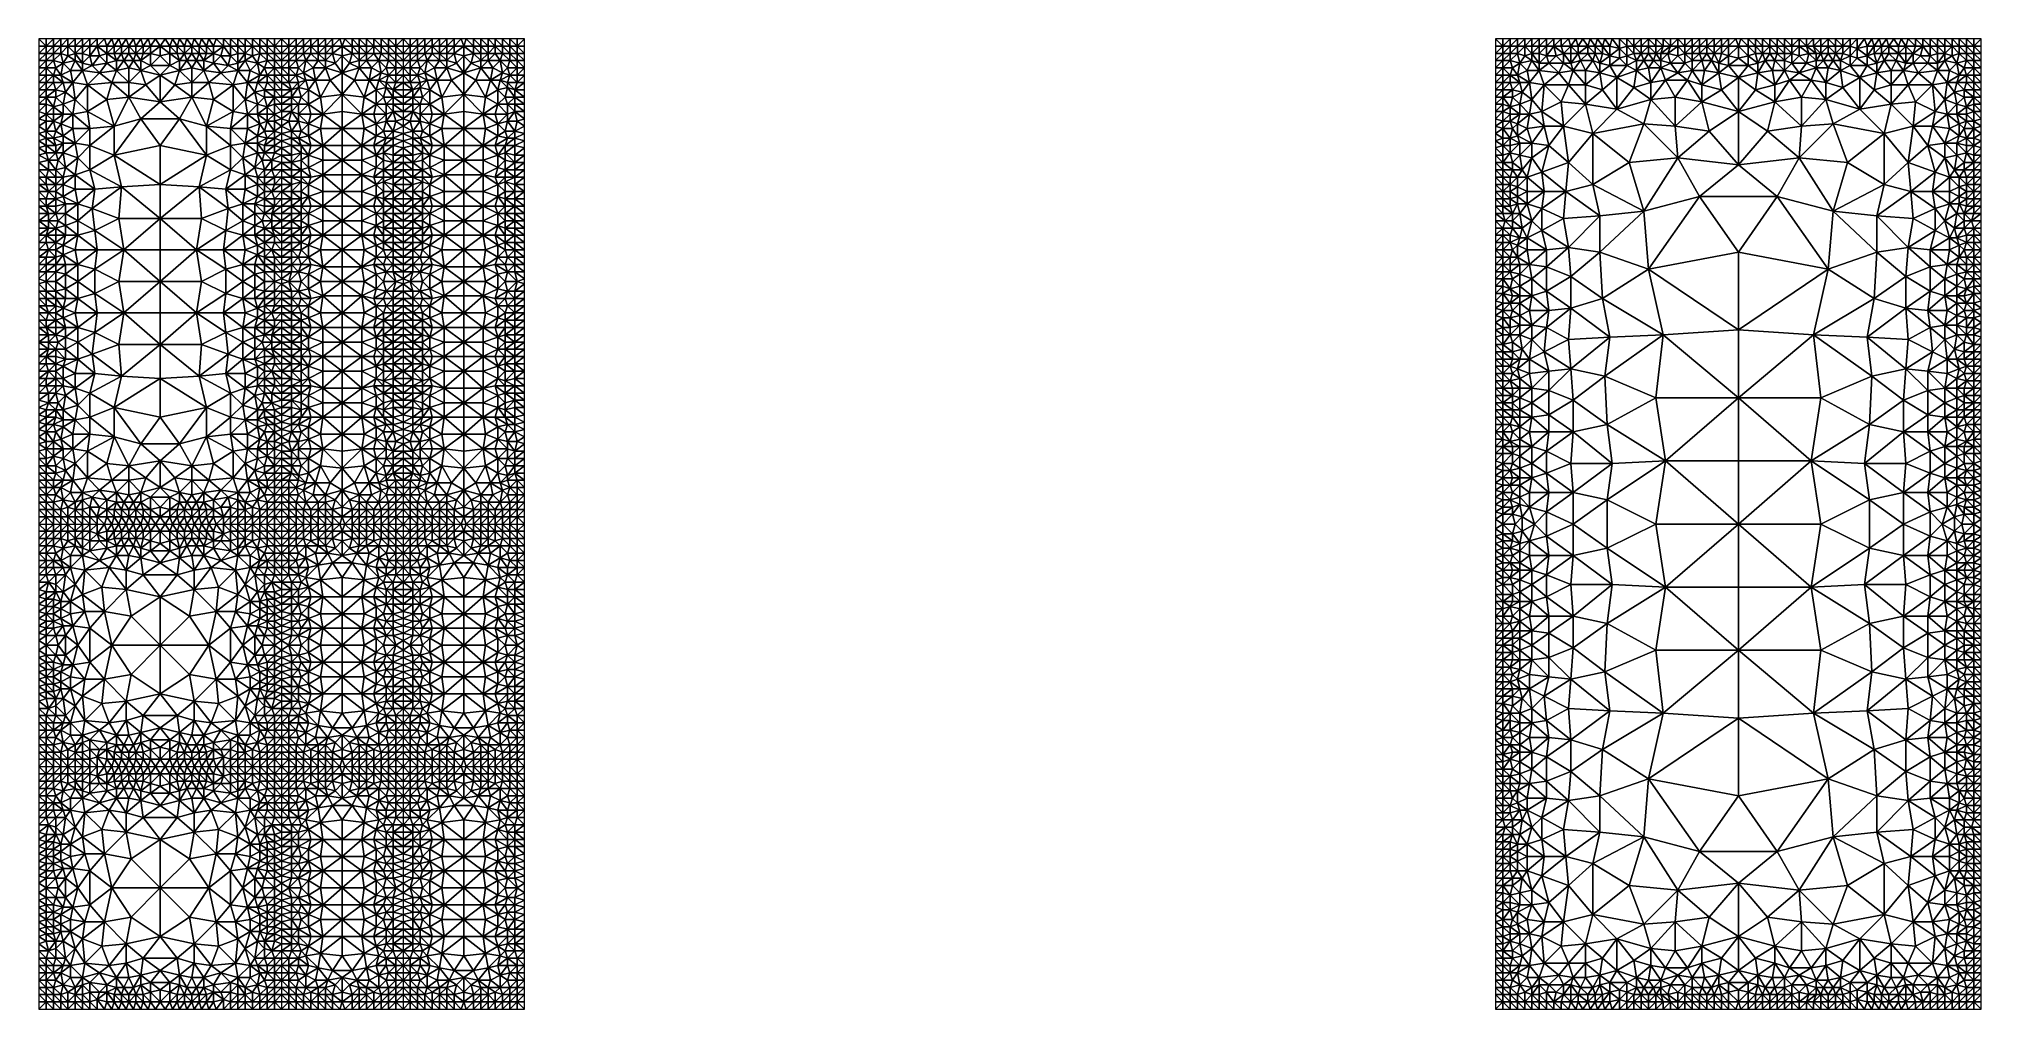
# Model space of a CAD drawing. Header units: metres. Extents: x 0 to 8, y 0 to 4.
import ezdxf

# ---------------------------------------------------------------- set-up
doc = ezdxf.new("R2010")
doc.units = ezdxf.units.M
doc.header["$MEASUREMENT"] = 0
for name, color, linetype, lineweight in [('DL_FE_MESH', 134, 'Continuous', 0), ('DL_FE_MESH_CELLS_10', 132, 'Continuous', 0), ('DL_FE_MESH_CELLS_2', 132, 'Continuous', 0), ('DL_FE_MESH_CELLS_3', 132, 'Continuous', 0), ('DL_FE_MESH_CELLS_4', 132, 'Continuous', 0), ('DL_FE_MESH_CELLS_5', 132, 'Continuous', 0), ('DL_FE_MESH_CELLS_6', 132, 'Continuous', 0), ('DL_FE_MESH_CELLS_7', 132, 'Continuous', 0), ('DL_FE_MESH_CELLS_8', 132, 'Continuous', 0), ('DL_FE_MESH_CELLS_9', 132, 'Continuous', 0), ('DL_TOPOLOGY', 7, 'Continuous', 0), ('losas-1', 7, 'Continuous', 0)]:
    doc.layers.add(name, color=color, linetype=linetype, lineweight=lineweight)

msp = doc.modelspace()

# ---------------------------------------------------------------- linework, layer by layer
at = {"layer": 'DL_FE_MESH'}
for p, q in [((0.03, 3.97), (0, 4)), ((0.03, 4), (0.03, 3.97)), ((0.03, 3.97), (0.06, 4)), ((0.06, 4), (0.06, 3.97)), ((0.06, 3.97), (0.09, 4)), ((0.09, 4), (0.09, 3.97)), ((0.09, 3.97), (0.12, 4)), ((0.12, 4), (0.12, 3.97)), ((0.12, 3.97), (0.15, 4)), ((0.15, 4), (0.15, 3.97)), ((0.15, 3.97), (0.18, 4)), ((0.18, 4), (0.18, 3.97)), ((0.18, 3.97), (0.21, 4)), ((0.21, 4), (0.21, 3.97)), ((0.21, 3.97), (0.24, 4)), ((0.24, 4), (0.24, 3.97)), ((0.24, 3.97), (0.27, 4)), ((0.27, 4), (0.28, 3.97)), ((0.28, 3.97), (0.3, 4)), ((0.3, 4), (0.31, 3.97)), ((0.31, 3.97), (0.33, 4)), ((0.33, 4), (0.34, 3.97)), ((0.34, 3.97), (0.36, 4)), ((0.36, 4), (0.37, 3.97)), ((0.37, 3.97), (0.39, 4)), ((0.39, 4), (0.4, 3.97)), ((0.4, 3.97), (0.42, 4)), ((0.42, 4), (0.43, 3.97)), ((0.43, 3.97), (0.45, 4)), ((0.45, 4), (0.46, 3.97)), ((0.46, 3.97), (0.48, 4)), ((0.48, 4), (0.5, 3.97)), ((0.52, 4), (0.5, 3.97)), ((0.52, 4), (0.54, 3.97)), ((0.55, 4), (0.54, 3.97)), ((0.57, 3.97), (0.55, 4)), ((0.58, 4), (0.57, 3.97)), ((0.6, 3.97), (0.58, 4)), ((0.61, 4), (0.6, 3.97)), ((0.63, 3.97), (0.61, 4)), ((0.64, 4), (0.63, 3.97)), ((0.66, 3.97), (0.64, 4)), ((0.67, 4), (0.66, 3.97)), ((0.69, 3.97), (0.67, 4)), ((0.7, 4), (0.69, 3.97)), ((0.72, 3.97), (0.7, 4)), ((0.73, 4), (0.72, 3.97)), ((0.76, 3.97), (0.73, 4)), ((0.79, 3.97), (0.76, 4)), ((0.76, 4), (0.76, 3.97)), ((0.82, 3.97), (0.79, 4)), ((0.79, 4), (0.79, 3.97)), ((0.85, 3.97), (0.82, 4)), ((0.82, 4), (0.82, 3.97)), ((0.88, 3.97), (0.85, 4)), ((0.85, 4), (0.85, 3.97)), ((0.91, 3.97), (0.88, 4)), ((0.88, 4), (0.88, 3.97)), ((0.94, 3.97), (0.91, 4)), ((0.91, 4), (0.91, 3.97)), ((0.97, 3.97), (0.94, 4)), ((0.94, 4), (0.94, 3.97)), ((0.97, 3.97), (1, 4)), ((0.97, 4), (0.97, 3.97)), ((1.03, 3.97), (1, 4)), ((1.03, 4), (1.03, 3.97)), ((1.03, 3.97), (1.06, 4)), ((1.06, 4), (1.06, 3.97)), ((1.06, 3.97), (1.09, 4)), ((1.09, 4), (1.09, 3.97)), ((1.09, 3.97), (1.12, 4)), ((1.12, 4), (1.12, 3.97)), ((1.12, 3.97), (1.15, 4)), ((1.15, 4), (1.15, 3.97)), ((1.15, 3.97), (1.18, 4)), ((1.18, 4), (1.18, 3.97)), ((1.18, 3.97), (1.21, 4)), ((1.21, 3.97), (1.24, 4)), ((1.21, 4), (1.21, 3.97)), ((1.24, 4), (1.25, 3.97)), ((1.26, 4), (1.25, 3.97)), ((1.26, 4), (1.29, 3.97)), ((1.32, 3.97), (1.29, 4)), ((1.29, 4), (1.29, 3.97)), ((1.35, 3.97), (1.32, 4)), ((1.32, 4), (1.32, 3.97)), ((1.38, 3.97), (1.35, 4)), ((1.35, 4), (1.35, 3.97)), ((1.41, 3.97), (1.38, 4)), ((1.38, 4), (1.38, 3.97)), ((1.44, 3.97), (1.41, 4)), ((1.41, 4), (1.41, 3.97)), ((1.47, 3.97), (1.44, 4)), ((1.44, 4), (1.44, 3.97)), ((1.47, 3.97), (1.5, 4)), ((1.47, 4), (1.47, 3.97)), ((1.53, 3.97), (1.5, 4)), ((1.53, 4), (1.53, 3.97)), ((1.53, 3.97), (1.56, 4)), ((1.56, 4), (1.56, 3.97)), ((1.56, 3.97), (1.59, 4)), ((1.59, 4), (1.59, 3.97)), ((1.59, 3.97), (1.62, 4)), ((1.62, 4), (1.62, 3.97)), ((1.62, 3.97), (1.65, 4)), ((1.65, 4), (1.65, 3.97)), ((1.65, 3.97), (1.68, 4)), ((1.68, 4), (1.68, 3.97)), ((1.68, 3.97), (1.71, 4)), ((1.71, 3.97), (1.74, 4)), ((1.71, 4), (1.71, 3.97)), ((1.74, 4), (1.75, 3.97)), ((1.76, 4), (1.75, 3.97)), ((1.76, 4), (1.79, 3.97)), ((1.82, 3.97), (1.79, 4)), ((1.79, 4), (1.79, 3.97)), ((1.85, 3.97), (1.82, 4)), ((1.82, 4), (1.82, 3.97)), ((1.88, 3.97), (1.85, 4)), ((1.85, 4), (1.85, 3.97)), ((1.91, 3.97), (1.88, 4)), ((1.88, 4), (1.88, 3.97)), ((1.94, 3.97), (1.91, 4)), ((1.91, 4), (1.91, 3.97)), ((1.97, 3.97), (1.94, 4)), ((1.94, 4), (1.94, 3.97)), ((1.97, 3.97), (2, 4)), ((1.97, 4), (1.97, 3.97)), ((0, 3.97), (0.03, 3.97)), ((0.03, 3.97), (0, 3.94)), ((0, 3.94), (0.03, 3.94)), ((0.03, 3.94), (0, 3.91)), ((0.03, 3.97), (0.06, 3.97)), ((0.03, 3.94), (0.03, 3.97)), ((0.06, 3.97), (0.03, 3.94)), ((0.03, 3.91), (0.03, 3.94)), ((0.03, 3.94), (0.06, 3.94)), ((0.06, 3.94), (0.03, 3.91)), ((0.06, 3.97), (0.09, 3.97)), ((0.06, 3.94), (0.06, 3.97)), ((0.09, 3.97), (0.06, 3.94)), ((0.09, 3.94), (0.06, 3.91)), ((0.06, 3.94), (0.06, 3.91)), ((0.09, 3.94), (0.06, 3.94)), ((0.09, 3.97), (0.12, 3.97)), ((0.09, 3.94), (0.09, 3.97)), ((0.12, 3.97), (0.09, 3.94)), ((0.1, 3.9), (0.09, 3.94)), ((0.09, 3.94), (0.12, 3.93)), ((0.1, 3.9), (0.12, 3.93)), ((0.12, 3.97), (0.15, 3.97)), ((0.12, 3.93), (0.12, 3.97)), ((0.15, 3.94), (0.12, 3.97)), ((0.12, 3.93), (0.15, 3.94)), ((0.15, 3.91), (0.12, 3.93)), ((0.15, 3.97), (0.18, 3.97)), ((0.15, 3.94), (0.15, 3.97)), ((0.18, 3.97), (0.15, 3.94)), ((0.15, 3.91), (0.15, 3.94)), ((0.15, 3.94), (0.18, 3.94)), ((0.18, 3.9), (0.15, 3.94)), ((0.18, 3.97), (0.21, 3.97)), ((0.18, 3.94), (0.18, 3.97)), ((0.21, 3.97), (0.18, 3.94)), ((0.18, 3.9), (0.18, 3.94)), ((0.18, 3.94), (0.21, 3.93)), ((0.21, 3.93), (0.18, 3.9)), ((0.21, 3.97), (0.24, 3.97)), ((0.21, 3.93), (0.21, 3.97)), ((0.24, 3.97), (0.21, 3.93)), ((0.22, 3.89), (0.21, 3.93)), ((0.21, 3.93), (0.25, 3.93)), ((0.22, 3.89), (0.25, 3.93)), ((0.24, 3.97), (0.28, 3.97)), ((0.25, 3.93), (0.24, 3.97)), ((0.28, 3.94), (0.24, 3.97)), ((0.25, 3.93), (0.28, 3.94)), ((0.28, 3.9), (0.25, 3.93)), ((0.28, 3.97), (0.31, 3.97)), ((0.28, 3.94), (0.28, 3.97)), ((0.31, 3.97), (0.28, 3.94)), ((0.28, 3.9), (0.28, 3.94)), ((0.28, 3.94), (0.31, 3.94)), ((0.32, 3.91), (0.28, 3.94)), ((0.31, 3.97), (0.34, 3.97)), ((0.31, 3.94), (0.31, 3.97)), ((0.34, 3.97), (0.31, 3.94)), ((0.32, 3.91), (0.31, 3.94)), ((0.31, 3.94), (0.34, 3.94)), ((0.34, 3.94), (0.32, 3.91)), ((0.34, 3.97), (0.37, 3.97)), ((0.34, 3.94), (0.34, 3.97)), ((0.37, 3.97), (0.34, 3.94)), ((0.35, 3.91), (0.34, 3.94)), ((0.34, 3.94), (0.37, 3.94)), ((0.35, 3.91), (0.37, 3.94)), ((0.37, 3.97), (0.4, 3.97)), ((0.37, 3.94), (0.37, 3.97)), ((0.4, 3.94), (0.37, 3.97)), ((0.39, 3.91), (0.37, 3.94)), ((0.37, 3.94), (0.4, 3.94)), ((0.39, 3.91), (0.4, 3.94)), ((0.4, 3.97), (0.43, 3.97)), ((0.4, 3.94), (0.4, 3.97)), ((0.43, 3.97), (0.4, 3.94)), ((0.4, 3.94), (0.43, 3.94)), ((0.42, 3.91), (0.4, 3.94)), ((0.42, 3.91), (0.43, 3.94)), ((0.46, 3.94), (0.42, 3.91)), ((0.43, 3.97), (0.46, 3.97)), ((0.43, 3.94), (0.43, 3.97)), ((0.46, 3.97), (0.43, 3.94)), ((0.43, 3.94), (0.46, 3.94)), ((0.46, 3.97), (0.5, 3.97)), ((0.46, 3.94), (0.46, 3.97)), ((0.5, 3.97), (0.46, 3.94)), ((0.46, 3.89), (0.46, 3.94)), ((0.46, 3.94), (0.5, 3.93)), ((0.46, 3.89), (0.5, 3.93)), ((0.5, 3.97), (0.54, 3.97)), ((0.5, 3.93), (0.5, 3.97)), ((0.54, 3.94), (0.5, 3.97)), ((0.5, 3.93), (0.54, 3.94)), ((0.54, 3.89), (0.5, 3.93)), ((0.54, 3.97), (0.57, 3.97)), ((0.54, 3.94), (0.54, 3.97)), ((0.57, 3.94), (0.54, 3.97)), ((0.54, 3.89), (0.54, 3.94)), ((0.54, 3.94), (0.57, 3.94)), ((0.58, 3.91), (0.54, 3.94)), ((0.57, 3.97), (0.6, 3.97)), ((0.57, 3.94), (0.57, 3.97)), ((0.6, 3.94), (0.57, 3.97)), ((0.58, 3.91), (0.57, 3.94)), ((0.57, 3.94), (0.6, 3.94)), ((0.6, 3.94), (0.58, 3.91)), ((0.6, 3.97), (0.63, 3.97)), ((0.6, 3.94), (0.6, 3.97)), ((0.63, 3.97), (0.6, 3.94)), ((0.61, 3.91), (0.6, 3.94)), ((0.6, 3.94), (0.63, 3.94)), ((0.61, 3.91), (0.63, 3.94)), ((0.63, 3.97), (0.66, 3.97)), ((0.63, 3.94), (0.63, 3.97)), ((0.66, 3.94), (0.63, 3.97)), ((0.65, 3.91), (0.63, 3.94)), ((0.63, 3.94), (0.66, 3.94)), ((0.65, 3.91), (0.66, 3.94)), ((0.66, 3.97), (0.69, 3.97)), ((0.66, 3.94), (0.66, 3.97)), ((0.69, 3.94), (0.66, 3.97)), ((0.66, 3.94), (0.69, 3.94)), ((0.68, 3.91), (0.66, 3.94)), ((0.68, 3.91), (0.69, 3.94)), ((0.72, 3.94), (0.68, 3.91)), ((0.69, 3.97), (0.72, 3.97)), ((0.69, 3.94), (0.69, 3.97)), ((0.72, 3.94), (0.69, 3.97)), ((0.69, 3.94), (0.72, 3.94)), ((0.72, 3.97), (0.76, 3.97)), ((0.72, 3.94), (0.72, 3.97)), ((0.76, 3.97), (0.72, 3.94)), ((0.72, 3.9), (0.72, 3.94)), ((0.72, 3.94), (0.75, 3.93)), ((0.72, 3.9), (0.75, 3.93)), ((0.75, 3.93), (0.76, 3.97)), ((0.78, 3.89), (0.75, 3.93)), ((0.75, 3.93), (0.79, 3.93)), ((0.76, 3.97), (0.79, 3.97)), ((0.79, 3.93), (0.76, 3.97)), ((0.78, 3.89), (0.79, 3.93)), ((0.79, 3.97), (0.82, 3.97)), ((0.79, 3.93), (0.79, 3.97)), ((0.82, 3.94), (0.79, 3.97)), ((0.79, 3.93), (0.82, 3.94)), ((0.82, 3.9), (0.79, 3.93)), ((0.82, 3.97), (0.85, 3.97)), ((0.82, 3.94), (0.82, 3.97)), ((0.85, 3.94), (0.82, 3.97)), ((0.82, 3.9), (0.82, 3.94)), ((0.82, 3.94), (0.85, 3.94)), ((0.85, 3.94), (0.82, 3.9)), ((0.85, 3.97), (0.88, 3.97)), ((0.85, 3.94), (0.85, 3.97)), ((0.88, 3.97), (0.85, 3.94)), ((0.85, 3.91), (0.85, 3.94)), ((0.85, 3.94), (0.88, 3.93)), ((0.85, 3.91), (0.88, 3.93)), ((0.88, 3.97), (0.91, 3.97)), ((0.88, 3.93), (0.88, 3.97)), ((0.91, 3.94), (0.88, 3.97)), ((0.88, 3.93), (0.91, 3.94)), ((0.9, 3.9), (0.88, 3.93)), ((0.91, 3.94), (0.9, 3.9)), ((0.91, 3.97), (0.94, 3.97)), ((0.91, 3.94), (0.91, 3.97)), ((0.94, 3.94), (0.91, 3.97)), ((0.94, 3.91), (0.91, 3.94)), ((0.94, 3.94), (0.91, 3.94)), ((0.94, 3.97), (0.97, 3.97)), ((0.94, 3.94), (0.94, 3.97)), ((0.97, 3.94), (0.94, 3.97)), ((0.94, 3.91), (0.94, 3.94)), ((0.94, 3.94), (0.97, 3.94)), ((0.97, 3.91), (0.94, 3.94)), ((1, 3.97), (0.97, 3.97)), ((0.97, 3.97), (1, 3.94)), ((0.97, 3.97), (0.97, 3.94)), ((1, 3.94), (0.97, 3.94)), ((0.97, 3.94), (1, 3.91)), ((0.97, 3.94), (0.97, 3.91)), ((1, 3.97), (1.03, 3.97)), ((1.03, 3.97), (1, 3.94)), ((1, 3.94), (1.03, 3.94)), ((1.03, 3.94), (1, 3.91)), ((1.03, 3.97), (1.06, 3.97)), ((1.03, 3.94), (1.03, 3.97)), ((1.06, 3.97), (1.03, 3.94)), ((1.03, 3.91), (1.03, 3.94)), ((1.03, 3.94), (1.06, 3.94)), ((1.06, 3.94), (1.03, 3.91)), ((1.06, 3.97), (1.09, 3.97)), ((1.06, 3.94), (1.06, 3.97)), ((1.09, 3.97), (1.06, 3.94)), ((1.06, 3.91), (1.06, 3.94)), ((1.06, 3.94), (1.09, 3.94)), ((1.09, 3.94), (1.06, 3.91)), ((1.09, 3.97), (1.12, 3.97)), ((1.09, 3.94), (1.09, 3.97)), ((1.12, 3.97), (1.09, 3.94)), ((1.1, 3.91), (1.09, 3.94)), ((1.09, 3.94), (1.12, 3.94)), ((1.1, 3.91), (1.12, 3.94)), ((1.12, 3.97), (1.15, 3.97)), ((1.12, 3.94), (1.12, 3.97)), ((1.15, 3.94), (1.12, 3.97)), ((1.15, 3.91), (1.12, 3.94)), ((1.12, 3.94), (1.15, 3.94)), ((1.15, 3.97), (1.18, 3.97)), ((1.15, 3.94), (1.15, 3.97)), ((1.18, 3.97), (1.15, 3.94)), ((1.15, 3.91), (1.15, 3.94)), ((1.15, 3.94), (1.18, 3.94)), ((1.18, 3.91), (1.15, 3.94)), ((1.18, 3.97), (1.21, 3.97)), ((1.18, 3.94), (1.18, 3.97)), ((1.21, 3.97), (1.18, 3.94)), ((1.18, 3.91), (1.18, 3.94)), ((1.18, 3.94), (1.21, 3.94)), ((1.21, 3.94), (1.18, 3.91)), ((1.21, 3.97), (1.25, 3.97)), ((1.21, 3.94), (1.21, 3.97)), ((1.25, 3.97), (1.21, 3.94)), ((1.22, 3.9), (1.21, 3.94)), ((1.21, 3.94), (1.25, 3.93)), ((1.22, 3.9), (1.25, 3.93)), ((1.25, 3.97), (1.29, 3.97)), ((1.25, 3.93), (1.25, 3.97)), ((1.29, 3.94), (1.25, 3.97)), ((1.25, 3.93), (1.29, 3.94)), ((1.25, 3.93), (1.25, 3.86)), ((1.28, 3.9), (1.25, 3.93)), ((1.28, 3.9), (1.29, 3.94)), ((1.29, 3.97), (1.32, 3.97)), ((1.29, 3.94), (1.29, 3.97)), ((1.32, 3.94), (1.29, 3.97)), ((1.29, 3.94), (1.32, 3.94)), ((1.32, 3.91), (1.29, 3.94)), ((1.32, 3.97), (1.35, 3.97)), ((1.32, 3.94), (1.32, 3.97)), ((1.35, 3.94), (1.32, 3.97)), ((1.32, 3.91), (1.32, 3.94)), ((1.32, 3.94), (1.35, 3.94)), ((1.35, 3.94), (1.32, 3.91)), ((1.35, 3.97), (1.38, 3.97)), ((1.35, 3.94), (1.35, 3.97)), ((1.38, 3.97), (1.35, 3.94)), ((1.35, 3.91), (1.35, 3.94)), ((1.35, 3.94), (1.38, 3.94)), ((1.35, 3.91), (1.38, 3.94)), ((1.38, 3.97), (1.41, 3.97)), ((1.38, 3.94), (1.38, 3.97)), ((1.41, 3.94), (1.38, 3.97)), ((1.4, 3.91), (1.38, 3.94)), ((1.38, 3.94), (1.41, 3.94)), ((1.4, 3.91), (1.41, 3.94)), ((1.41, 3.97), (1.44, 3.97)), ((1.41, 3.94), (1.41, 3.97)), ((1.44, 3.94), (1.41, 3.97)), ((1.41, 3.94), (1.44, 3.94)), ((1.44, 3.91), (1.41, 3.94)), ((1.44, 3.97), (1.47, 3.97)), ((1.44, 3.94), (1.44, 3.97)), ((1.47, 3.94), (1.44, 3.97)), ((1.44, 3.91), (1.44, 3.94)), ((1.44, 3.94), (1.47, 3.94)), ((1.47, 3.91), (1.44, 3.94)), ((1.5, 3.97), (1.47, 3.97)), ((1.47, 3.97), (1.5, 3.94)), ((1.47, 3.97), (1.47, 3.94)), ((1.5, 3.94), (1.47, 3.94)), ((1.47, 3.94), (1.5, 3.91)), ((1.47, 3.94), (1.47, 3.91)), ((1.5, 3.97), (1.53, 3.97)), ((1.53, 3.97), (1.5, 3.94)), ((1.5, 3.94), (1.53, 3.94)), ((1.53, 3.94), (1.5, 3.91)), ((1.53, 3.97), (1.56, 3.97)), ((1.53, 3.94), (1.53, 3.97)), ((1.53, 3.94), (1.56, 3.97)), ((1.53, 3.91), (1.53, 3.94)), ((1.53, 3.91), (1.56, 3.94)), ((1.56, 3.94), (1.53, 3.94)), ((1.56, 3.97), (1.59, 3.97)), ((1.56, 3.94), (1.59, 3.97)), ((1.56, 3.97), (1.56, 3.94)), ((1.56, 3.91), (1.59, 3.94)), ((1.59, 3.94), (1.56, 3.94)), ((1.56, 3.94), (1.56, 3.91)), ((1.59, 3.97), (1.62, 3.97)), ((1.59, 3.94), (1.62, 3.97)), ((1.59, 3.97), (1.59, 3.94)), ((1.59, 3.94), (1.62, 3.94)), ((1.59, 3.94), (1.6, 3.91)), ((1.62, 3.94), (1.6, 3.91)), ((1.62, 3.97), (1.65, 3.97)), ((1.62, 3.97), (1.65, 3.94)), ((1.62, 3.97), (1.62, 3.94)), ((1.65, 3.94), (1.62, 3.94)), ((1.62, 3.94), (1.65, 3.91)), ((1.65, 3.97), (1.68, 3.97)), ((1.65, 3.94), (1.68, 3.97)), ((1.65, 3.97), (1.65, 3.94)), ((1.68, 3.94), (1.65, 3.94)), ((1.65, 3.94), (1.68, 3.91)), ((1.65, 3.94), (1.65, 3.91)), ((1.68, 3.97), (1.71, 3.97)), ((1.68, 3.94), (1.71, 3.97)), ((1.68, 3.97), (1.68, 3.94)), ((1.68, 3.91), (1.71, 3.94)), ((1.71, 3.94), (1.68, 3.94)), ((1.68, 3.94), (1.68, 3.91)), ((1.71, 3.97), (1.75, 3.97)), ((1.71, 3.94), (1.75, 3.97)), ((1.71, 3.97), (1.71, 3.94)), ((1.71, 3.94), (1.75, 3.93)), ((1.71, 3.94), (1.72, 3.9)), ((1.75, 3.93), (1.72, 3.9)), ((1.75, 3.97), (1.79, 3.97)), ((1.75, 3.97), (1.79, 3.94)), ((1.75, 3.97), (1.75, 3.93)), ((1.79, 3.94), (1.75, 3.93)), ((1.75, 3.93), (1.78, 3.9)), ((1.75, 3.86), (1.75, 3.93)), ((1.79, 3.94), (1.78, 3.9)), ((1.79, 3.97), (1.82, 3.97)), ((1.79, 3.97), (1.82, 3.94)), ((1.79, 3.97), (1.79, 3.94)), ((1.82, 3.94), (1.79, 3.94)), ((1.79, 3.94), (1.82, 3.91)), ((1.82, 3.97), (1.85, 3.97)), ((1.82, 3.97), (1.85, 3.94)), ((1.82, 3.97), (1.82, 3.94)), ((1.82, 3.91), (1.85, 3.94)), ((1.85, 3.94), (1.82, 3.94)), ((1.82, 3.94), (1.82, 3.91)), ((1.85, 3.97), (1.88, 3.97)), ((1.85, 3.94), (1.88, 3.97)), ((1.85, 3.97), (1.85, 3.94)), ((1.88, 3.94), (1.85, 3.91)), ((1.88, 3.94), (1.85, 3.94)), ((1.85, 3.94), (1.85, 3.91)), ((1.88, 3.97), (1.91, 3.97)), ((1.88, 3.97), (1.91, 3.94)), ((1.88, 3.97), (1.88, 3.94)), ((1.91, 3.94), (1.88, 3.94)), ((1.88, 3.94), (1.9, 3.91)), ((1.91, 3.94), (1.9, 3.91)), ((1.91, 3.97), (1.94, 3.97)), ((1.91, 3.97), (1.94, 3.94)), ((1.91, 3.97), (1.91, 3.94)), ((1.94, 3.94), (1.91, 3.94)), ((1.91, 3.94), (1.94, 3.91)), ((1.94, 3.97), (1.97, 3.97)), ((1.94, 3.97), (1.97, 3.94)), ((1.94, 3.97), (1.94, 3.94)), ((1.97, 3.94), (1.94, 3.94)), ((1.94, 3.94), (1.97, 3.91)), ((1.94, 3.94), (1.94, 3.91)), ((2, 3.97), (1.97, 3.97)), ((1.97, 3.97), (2, 3.94)), ((1.97, 3.97), (1.97, 3.94)), ((2, 3.94), (1.97, 3.94)), ((1.97, 3.94), (2, 3.91)), ((1.97, 3.94), (1.97, 3.91)), ((0, 3.91), (0.03, 3.91)), ((0.03, 3.91), (0, 3.88)), ((0, 3.88), (0.03, 3.88)), ((0.03, 3.88), (0, 3.85)), ((0, 3.85), (0.03, 3.85)), ((0.03, 3.85), (0, 3.82)), ((0.03, 3.88), (0.03, 3.91)), ((0.03, 3.91), (0.06, 3.91)), ((0.06, 3.91), (0.03, 3.88)), ((0.03, 3.85), (0.03, 3.88)), ((0.03, 3.88), (0.07, 3.88)), ((0.06, 3.85), (0.03, 3.88)), ((0.03, 3.82), (0.03, 3.85)), ((0.03, 3.85), (0.06, 3.85)), ((0.06, 3.85), (0.03, 3.82)), ((0.06, 3.91), (0.1, 3.9)), ((0.07, 3.88), (0.06, 3.91)), ((0.06, 3.85), (0.07, 3.88)), ((0.06, 3.82), (0.06, 3.85)), ((0.06, 3.85), (0.09, 3.85)), ((0.1, 3.82), (0.06, 3.85)), ((0.07, 3.88), (0.1, 3.9)), ((0.09, 3.85), (0.07, 3.88)), ((0.1, 3.9), (0.09, 3.85)), ((0.09, 3.85), (0.13, 3.87)), ((0.1, 3.82), (0.09, 3.85)), ((0.14, 3.82), (0.09, 3.85)), ((0.15, 3.91), (0.1, 3.9)), ((0.13, 3.87), (0.1, 3.9)), ((0.13, 3.87), (0.15, 3.91)), ((0.13, 3.87), (0.14, 3.82)), ((0.18, 3.87), (0.13, 3.87)), ((0.18, 3.87), (0.14, 3.82)), ((0.18, 3.87), (0.15, 3.91)), ((0.18, 3.9), (0.15, 3.91)), ((0.18, 3.87), (0.18, 3.9)), ((0.18, 3.9), (0.22, 3.89)), ((0.18, 3.87), (0.22, 3.89)), ((0.2, 3.81), (0.18, 3.87)), ((0.25, 3.86), (0.18, 3.87)), ((0.2, 3.81), (0.25, 3.86)), ((0.28, 3.9), (0.22, 3.89)), ((0.25, 3.86), (0.22, 3.89)), ((0.25, 3.86), (0.28, 3.9)), ((0.32, 3.87), (0.25, 3.86)), ((0.3, 3.82), (0.25, 3.86)), ((0.28, 3.9), (0.32, 3.91)), ((0.32, 3.87), (0.28, 3.9)), ((0.32, 3.87), (0.3, 3.82)), ((0.32, 3.87), (0.32, 3.91)), ((0.32, 3.91), (0.35, 3.91)), ((0.35, 3.91), (0.32, 3.87)), ((0.37, 3.88), (0.32, 3.87)), ((0.37, 3.82), (0.32, 3.87)), ((0.37, 3.88), (0.35, 3.91)), ((0.39, 3.91), (0.35, 3.91)), ((0.37, 3.88), (0.39, 3.91)), ((0.37, 3.82), (0.37, 3.88)), ((0.42, 3.87), (0.37, 3.88)), ((0.42, 3.87), (0.37, 3.82)), ((0.42, 3.87), (0.39, 3.91)), ((0.42, 3.91), (0.39, 3.91)), ((0.42, 3.87), (0.42, 3.91)), ((0.42, 3.91), (0.46, 3.89)), ((0.42, 3.87), (0.46, 3.89)), ((0.44, 3.81), (0.42, 3.87)), ((0.5, 3.85), (0.42, 3.87)), ((0.44, 3.81), (0.5, 3.85)), ((0.5, 3.85), (0.46, 3.89)), ((0.54, 3.89), (0.46, 3.89)), ((0.5, 3.85), (0.54, 3.89)), ((0.58, 3.87), (0.5, 3.85)), ((0.5, 3.85), (0.5, 3.74)), ((0.56, 3.81), (0.5, 3.85)), ((0.54, 3.89), (0.58, 3.91)), ((0.58, 3.87), (0.54, 3.89)), ((0.56, 3.81), (0.58, 3.87)), ((0.58, 3.87), (0.58, 3.91)), ((0.58, 3.91), (0.61, 3.91)), ((0.58, 3.87), (0.61, 3.91)), ((0.58, 3.87), (0.63, 3.88)), ((0.63, 3.82), (0.58, 3.87)), ((0.63, 3.88), (0.61, 3.91)), ((0.65, 3.91), (0.61, 3.91)), ((0.63, 3.88), (0.65, 3.91)), ((0.63, 3.88), (0.63, 3.82)), ((0.68, 3.87), (0.63, 3.88)), ((0.68, 3.87), (0.63, 3.82)), ((0.68, 3.87), (0.65, 3.91)), ((0.68, 3.91), (0.65, 3.91)), ((0.68, 3.87), (0.68, 3.91)), ((0.68, 3.91), (0.72, 3.9)), ((0.68, 3.87), (0.72, 3.9)), ((0.7, 3.82), (0.68, 3.87)), ((0.75, 3.86), (0.68, 3.87)), ((0.7, 3.82), (0.75, 3.86)), ((0.75, 3.86), (0.72, 3.9)), ((0.78, 3.89), (0.72, 3.9)), ((0.75, 3.86), (0.78, 3.89)), ((0.82, 3.87), (0.75, 3.86)), ((0.8, 3.81), (0.75, 3.86)), ((0.78, 3.89), (0.82, 3.9)), ((0.82, 3.87), (0.78, 3.89)), ((0.82, 3.87), (0.8, 3.81)), ((0.82, 3.9), (0.85, 3.91)), ((0.82, 3.87), (0.85, 3.91)), ((0.82, 3.87), (0.82, 3.9)), ((0.86, 3.82), (0.82, 3.87)), ((0.87, 3.87), (0.82, 3.87)), ((0.87, 3.87), (0.85, 3.91)), ((0.9, 3.9), (0.85, 3.91)), ((0.86, 3.82), (0.87, 3.87)), ((0.91, 3.85), (0.86, 3.82)), ((0.87, 3.87), (0.9, 3.9)), ((0.91, 3.85), (0.87, 3.87)), ((0.9, 3.9), (0.94, 3.91)), ((0.9, 3.9), (0.91, 3.85)), ((0.93, 3.88), (0.9, 3.9)), ((0.9, 3.82), (0.91, 3.85)), ((0.94, 3.85), (0.9, 3.82)), ((0.91, 3.85), (0.93, 3.88)), ((0.94, 3.85), (0.91, 3.85)), ((0.93, 3.88), (0.94, 3.91)), ((0.94, 3.85), (0.93, 3.88)), ((0.93, 3.88), (0.97, 3.88)), ((0.94, 3.91), (0.97, 3.91)), ((0.97, 3.88), (0.94, 3.91)), ((0.97, 3.88), (0.94, 3.85)), ((0.94, 3.82), (0.94, 3.85)), ((0.94, 3.85), (0.97, 3.85)), ((0.97, 3.82), (0.94, 3.85)), ((1, 3.91), (0.97, 3.91)), ((0.97, 3.91), (1, 3.88)), ((0.97, 3.91), (0.97, 3.88)), ((1, 3.88), (0.97, 3.88)), ((0.97, 3.88), (1, 3.85)), ((0.97, 3.88), (0.97, 3.85)), ((1, 3.85), (0.97, 3.85)), ((0.97, 3.85), (1, 3.82)), ((0.97, 3.85), (0.97, 3.82)), ((1, 3.91), (1.03, 3.91)), ((1.03, 3.91), (1, 3.88)), ((1, 3.88), (1.03, 3.88)), ((1.03, 3.85), (1, 3.88)), ((1, 3.85), (1.03, 3.85)), ((1.03, 3.82), (1, 3.85)), ((1.03, 3.88), (1.03, 3.91)), ((1.03, 3.91), (1.06, 3.91)), ((1.06, 3.91), (1.03, 3.88)), ((1.03, 3.85), (1.03, 3.88)), ((1.03, 3.88), (1.07, 3.88)), ((1.06, 3.85), (1.03, 3.88)), ((1.03, 3.82), (1.03, 3.85)), ((1.03, 3.85), (1.06, 3.85)), ((1.06, 3.85), (1.03, 3.82)), ((1.07, 3.88), (1.06, 3.91)), ((1.06, 3.91), (1.1, 3.91)), ((1.06, 3.85), (1.07, 3.88)), ((1.06, 3.85), (1.09, 3.86)), ((1.07, 3.82), (1.06, 3.85)), ((1.1, 3.83), (1.06, 3.85)), ((1.07, 3.88), (1.1, 3.91)), ((1.09, 3.86), (1.07, 3.88)), ((1.1, 3.91), (1.09, 3.86)), ((1.09, 3.86), (1.13, 3.88)), ((1.1, 3.83), (1.09, 3.86)), ((1.14, 3.83), (1.09, 3.86)), ((1.13, 3.88), (1.1, 3.91)), ((1.15, 3.91), (1.1, 3.91)), ((1.13, 3.88), (1.15, 3.91)), ((1.14, 3.83), (1.13, 3.88)), ((1.18, 3.88), (1.13, 3.88)), ((1.18, 3.88), (1.14, 3.83)), ((1.18, 3.88), (1.15, 3.91)), ((1.18, 3.91), (1.15, 3.91)), ((1.18, 3.88), (1.18, 3.91)), ((1.18, 3.91), (1.22, 3.9)), ((1.18, 3.88), (1.22, 3.9)), ((1.2, 3.83), (1.18, 3.88)), ((1.25, 3.86), (1.18, 3.88)), ((1.2, 3.83), (1.25, 3.86)), ((1.25, 3.86), (1.22, 3.9)), ((1.25, 3.86), (1.28, 3.9)), ((1.32, 3.88), (1.25, 3.86)), ((1.25, 3.86), (1.25, 3.77)), ((1.3, 3.83), (1.25, 3.86)), ((1.28, 3.9), (1.32, 3.91)), ((1.32, 3.88), (1.28, 3.9)), ((1.3, 3.83), (1.32, 3.88)), ((1.32, 3.88), (1.32, 3.91)), ((1.32, 3.91), (1.35, 3.91)), ((1.35, 3.91), (1.32, 3.88)), ((1.32, 3.88), (1.37, 3.88)), ((1.36, 3.83), (1.32, 3.88)), ((1.37, 3.88), (1.35, 3.91)), ((1.4, 3.91), (1.35, 3.91)), ((1.36, 3.83), (1.37, 3.88)), ((1.36, 3.83), (1.41, 3.86)), ((1.37, 3.88), (1.4, 3.91)), ((1.41, 3.86), (1.37, 3.88)), ((1.4, 3.91), (1.41, 3.86)), ((1.43, 3.88), (1.4, 3.91)), ((1.4, 3.91), (1.44, 3.91)), ((1.4, 3.83), (1.41, 3.86)), ((1.44, 3.85), (1.4, 3.83)), ((1.41, 3.86), (1.43, 3.88)), ((1.44, 3.85), (1.41, 3.86)), ((1.43, 3.88), (1.44, 3.91)), ((1.44, 3.85), (1.43, 3.88)), ((1.43, 3.88), (1.47, 3.88)), ((1.43, 3.82), (1.44, 3.85)), ((1.44, 3.91), (1.47, 3.91)), ((1.47, 3.88), (1.44, 3.91)), ((1.47, 3.88), (1.44, 3.85)), ((1.44, 3.85), (1.47, 3.85)), ((1.47, 3.82), (1.44, 3.85)), ((1.5, 3.91), (1.47, 3.91)), ((1.47, 3.91), (1.5, 3.88)), ((1.47, 3.91), (1.47, 3.88)), ((1.47, 3.85), (1.5, 3.88)), ((1.5, 3.88), (1.47, 3.88)), ((1.47, 3.88), (1.47, 3.85)), ((1.47, 3.82), (1.5, 3.85)), ((1.5, 3.85), (1.47, 3.85)), ((1.47, 3.85), (1.47, 3.82)), ((1.5, 3.91), (1.53, 3.91)), ((1.53, 3.91), (1.5, 3.88)), ((1.5, 3.88), (1.53, 3.88)), ((1.53, 3.85), (1.5, 3.88)), ((1.5, 3.85), (1.53, 3.85)), ((1.53, 3.82), (1.5, 3.85)), ((1.53, 3.88), (1.53, 3.91)), ((1.53, 3.88), (1.56, 3.91)), ((1.56, 3.91), (1.53, 3.91)), ((1.53, 3.85), (1.53, 3.88)), ((1.57, 3.88), (1.53, 3.88)), ((1.53, 3.88), (1.56, 3.85)), ((1.53, 3.82), (1.53, 3.85)), ((1.53, 3.82), (1.56, 3.85)), ((1.56, 3.85), (1.53, 3.85)), ((1.6, 3.91), (1.56, 3.91)), ((1.56, 3.91), (1.57, 3.88)), ((1.57, 3.88), (1.56, 3.85)), ((1.59, 3.86), (1.56, 3.85)), ((1.56, 3.85), (1.6, 3.83)), ((1.56, 3.85), (1.57, 3.82)), ((1.6, 3.91), (1.57, 3.88)), ((1.57, 3.88), (1.59, 3.86)), ((1.59, 3.86), (1.6, 3.91)), ((1.63, 3.88), (1.59, 3.86)), ((1.59, 3.86), (1.64, 3.83)), ((1.59, 3.86), (1.6, 3.83)), ((1.6, 3.91), (1.65, 3.91)), ((1.6, 3.91), (1.63, 3.88)), ((1.65, 3.91), (1.63, 3.88)), ((1.68, 3.88), (1.63, 3.88)), ((1.63, 3.88), (1.64, 3.83)), ((1.64, 3.83), (1.68, 3.88)), ((1.68, 3.91), (1.65, 3.91)), ((1.65, 3.91), (1.68, 3.88)), ((1.72, 3.9), (1.68, 3.91)), ((1.68, 3.91), (1.68, 3.88)), ((1.72, 3.9), (1.68, 3.88)), ((1.68, 3.88), (1.75, 3.86)), ((1.68, 3.88), (1.7, 3.83)), ((1.75, 3.86), (1.7, 3.83)), ((1.72, 3.9), (1.75, 3.86)), ((1.78, 3.9), (1.75, 3.86)), ((1.82, 3.88), (1.75, 3.86)), ((1.75, 3.86), (1.8, 3.83)), ((1.75, 3.77), (1.75, 3.86)), ((1.82, 3.91), (1.78, 3.9)), ((1.82, 3.88), (1.78, 3.9)), ((1.82, 3.88), (1.8, 3.83)), ((1.85, 3.91), (1.82, 3.88)), ((1.85, 3.91), (1.82, 3.91)), ((1.82, 3.91), (1.82, 3.88)), ((1.87, 3.88), (1.82, 3.88)), ((1.82, 3.88), (1.86, 3.83)), ((1.85, 3.91), (1.9, 3.91)), ((1.85, 3.91), (1.87, 3.88)), ((1.87, 3.88), (1.86, 3.83)), ((1.91, 3.86), (1.86, 3.83)), ((1.9, 3.91), (1.87, 3.88)), ((1.87, 3.88), (1.91, 3.86)), ((1.94, 3.91), (1.9, 3.91)), ((1.9, 3.91), (1.93, 3.88)), ((1.91, 3.86), (1.9, 3.91)), ((1.91, 3.86), (1.9, 3.83)), ((1.9, 3.83), (1.94, 3.85)), ((1.93, 3.88), (1.91, 3.86)), ((1.94, 3.85), (1.91, 3.86)), ((1.94, 3.91), (1.93, 3.88)), ((1.97, 3.88), (1.93, 3.88)), ((1.93, 3.88), (1.94, 3.85)), ((1.94, 3.85), (1.93, 3.82)), ((1.97, 3.91), (1.94, 3.91)), ((1.94, 3.91), (1.97, 3.88)), ((1.94, 3.85), (1.97, 3.88)), ((1.97, 3.85), (1.94, 3.85)), ((1.94, 3.85), (1.97, 3.82)), ((2, 3.91), (1.97, 3.91)), ((1.97, 3.91), (2, 3.88)), ((1.97, 3.91), (1.97, 3.88)), ((1.97, 3.85), (2, 3.88)), ((2, 3.88), (1.97, 3.88)), ((1.97, 3.88), (1.97, 3.85)), ((1.97, 3.82), (2, 3.85)), ((2, 3.85), (1.97, 3.85)), ((1.97, 3.85), (1.97, 3.82)), ((0, 3.82), (0.03, 3.82)), ((0.03, 3.82), (0, 3.79)), ((0, 3.79), (0.03, 3.79)), ((0.03, 3.79), (0, 3.76)), ((0.03, 3.79), (0.03, 3.82)), ((0.03, 3.82), (0.06, 3.82)), ((0.06, 3.82), (0.03, 3.79)), ((0.03, 3.76), (0.03, 3.79)), ((0.03, 3.79), (0.07, 3.79)), ((0.07, 3.79), (0.03, 3.76)), ((0.07, 3.79), (0.06, 3.82)), ((0.06, 3.82), (0.1, 3.82)), ((0.1, 3.82), (0.07, 3.79)), ((0.07, 3.76), (0.07, 3.79)), ((0.07, 3.79), (0.11, 3.78)), ((0.07, 3.76), (0.11, 3.78)), ((0.11, 3.78), (0.1, 3.82)), ((0.1, 3.82), (0.14, 3.82)), ((0.11, 3.78), (0.1, 3.73)), ((0.11, 3.78), (0.14, 3.82)), ((0.15, 3.75), (0.11, 3.78)), ((0.14, 3.82), (0.2, 3.81)), ((0.15, 3.75), (0.14, 3.82)), ((0.15, 3.75), (0.2, 3.81)), ((0.3, 3.82), (0.2, 3.81)), ((0.2, 3.81), (0.2, 3.7)), ((0.28, 3.75), (0.2, 3.81)), ((0.28, 3.75), (0.3, 3.82)), ((0.3, 3.82), (0.37, 3.82)), ((0.37, 3.76), (0.3, 3.82)), ((0.37, 3.76), (0.37, 3.82)), ((0.37, 3.82), (0.44, 3.81)), ((0.37, 3.76), (0.44, 3.81)), ((0.5, 3.74), (0.44, 3.81)), ((0.5, 3.74), (0.56, 3.81)), ((0.56, 3.81), (0.63, 3.82)), ((0.63, 3.76), (0.56, 3.81)), ((0.63, 3.82), (0.7, 3.82)), ((0.63, 3.76), (0.63, 3.82)), ((0.63, 3.76), (0.7, 3.82)), ((0.72, 3.75), (0.7, 3.82)), ((0.8, 3.81), (0.7, 3.82)), ((0.72, 3.75), (0.8, 3.81)), ((0.8, 3.81), (0.86, 3.82)), ((0.8, 3.81), (0.8, 3.7)), ((0.85, 3.75), (0.8, 3.81)), ((0.85, 3.75), (0.86, 3.82)), ((0.85, 3.75), (0.89, 3.78)), ((0.89, 3.78), (0.86, 3.82)), ((0.86, 3.82), (0.9, 3.82)), ((0.89, 3.78), (0.9, 3.82)), ((0.89, 3.78), (0.93, 3.79)), ((0.89, 3.78), (0.9, 3.73)), ((0.93, 3.76), (0.89, 3.78)), ((0.9, 3.82), (0.94, 3.82)), ((0.93, 3.79), (0.9, 3.82)), ((0.93, 3.79), (0.94, 3.82)), ((0.93, 3.76), (0.93, 3.79)), ((0.93, 3.79), (0.97, 3.79)), ((0.97, 3.76), (0.93, 3.79)), ((0.94, 3.82), (0.97, 3.82)), ((0.97, 3.79), (0.94, 3.82)), ((1, 3.82), (0.97, 3.82)), ((0.97, 3.82), (1, 3.79)), ((0.97, 3.82), (0.97, 3.79)), ((1, 3.79), (0.97, 3.79)), ((0.97, 3.79), (1, 3.76)), ((0.97, 3.79), (0.97, 3.76)), ((1, 3.82), (1.03, 3.82)), ((1.04, 3.79), (1, 3.82)), ((1, 3.79), (1.04, 3.79)), ((1.04, 3.79), (1, 3.76)), ((1.04, 3.79), (1.03, 3.82)), ((1.03, 3.82), (1.07, 3.82)), ((1.07, 3.82), (1.04, 3.79)), ((1.04, 3.79), (1.07, 3.8)), ((1.07, 3.8), (1.04, 3.76)), ((1.04, 3.76), (1.04, 3.79)), ((1.07, 3.82), (1.1, 3.83)), ((1.1, 3.83), (1.07, 3.8)), ((1.07, 3.8), (1.07, 3.82)), ((1.08, 3.76), (1.07, 3.8)), ((1.07, 3.8), (1.11, 3.79)), ((1.08, 3.76), (1.11, 3.79)), ((1.11, 3.79), (1.1, 3.83)), ((1.1, 3.83), (1.14, 3.83)), ((1.11, 3.79), (1.14, 3.83)), ((1.11, 3.79), (1.11, 3.73)), ((1.16, 3.76), (1.11, 3.79)), ((1.14, 3.83), (1.16, 3.76)), ((1.2, 3.83), (1.14, 3.83)), ((1.16, 3.76), (1.2, 3.83)), ((1.25, 3.77), (1.16, 3.76)), ((1.25, 3.77), (1.17, 3.69)), ((1.25, 3.77), (1.2, 3.83)), ((1.25, 3.77), (1.3, 3.83)), ((1.25, 3.7), (1.25, 3.77)), ((1.33, 3.69), (1.25, 3.77)), ((1.34, 3.76), (1.25, 3.77)), ((1.34, 3.76), (1.3, 3.83)), ((1.3, 3.83), (1.36, 3.83)), ((1.36, 3.83), (1.34, 3.76)), ((1.34, 3.76), (1.39, 3.79)), ((1.39, 3.79), (1.36, 3.83)), ((1.36, 3.83), (1.4, 3.83)), ((1.39, 3.79), (1.4, 3.83)), ((1.39, 3.79), (1.43, 3.8)), ((1.39, 3.79), (1.39, 3.73)), ((1.42, 3.76), (1.39, 3.79)), ((1.4, 3.83), (1.43, 3.82)), ((1.43, 3.8), (1.4, 3.83)), ((1.42, 3.76), (1.43, 3.8)), ((1.43, 3.8), (1.43, 3.82)), ((1.43, 3.82), (1.47, 3.82)), ((1.46, 3.79), (1.43, 3.82)), ((1.43, 3.8), (1.46, 3.79)), ((1.46, 3.76), (1.43, 3.8)), ((1.46, 3.79), (1.5, 3.82)), ((1.47, 3.82), (1.46, 3.79)), ((1.5, 3.79), (1.46, 3.79)), ((1.46, 3.79), (1.5, 3.76)), ((1.46, 3.79), (1.46, 3.76)), ((1.5, 3.82), (1.47, 3.82)), ((1.5, 3.82), (1.53, 3.82)), ((1.54, 3.79), (1.5, 3.82)), ((1.5, 3.79), (1.54, 3.79)), ((1.54, 3.79), (1.5, 3.76)), ((1.54, 3.79), (1.53, 3.82)), ((1.57, 3.82), (1.53, 3.82)), ((1.54, 3.79), (1.57, 3.82)), ((1.54, 3.76), (1.57, 3.8)), ((1.57, 3.8), (1.54, 3.79)), ((1.54, 3.76), (1.54, 3.79)), ((1.57, 3.8), (1.6, 3.83)), ((1.6, 3.83), (1.57, 3.82)), ((1.57, 3.82), (1.57, 3.8)), ((1.57, 3.8), (1.61, 3.79)), ((1.57, 3.8), (1.58, 3.76)), ((1.61, 3.79), (1.58, 3.76)), ((1.64, 3.83), (1.6, 3.83)), ((1.6, 3.83), (1.61, 3.79)), ((1.64, 3.83), (1.61, 3.79)), ((1.61, 3.79), (1.66, 3.76)), ((1.61, 3.73), (1.61, 3.79)), ((1.7, 3.83), (1.64, 3.83)), ((1.64, 3.83), (1.66, 3.76)), ((1.7, 3.83), (1.66, 3.76)), ((1.75, 3.77), (1.66, 3.76)), ((1.67, 3.69), (1.75, 3.77)), ((1.7, 3.83), (1.75, 3.77)), ((1.8, 3.83), (1.75, 3.77)), ((1.84, 3.76), (1.75, 3.77)), ((1.75, 3.77), (1.83, 3.69)), ((1.75, 3.77), (1.75, 3.7)), ((1.86, 3.83), (1.8, 3.83)), ((1.8, 3.83), (1.84, 3.76)), ((1.86, 3.83), (1.84, 3.76)), ((1.89, 3.79), (1.84, 3.76)), ((1.9, 3.83), (1.86, 3.83)), ((1.86, 3.83), (1.89, 3.79)), ((1.9, 3.83), (1.89, 3.79)), ((1.93, 3.8), (1.89, 3.79)), ((1.89, 3.79), (1.92, 3.76)), ((1.89, 3.73), (1.89, 3.79)), ((1.93, 3.82), (1.9, 3.83)), ((1.9, 3.83), (1.93, 3.8)), ((1.93, 3.8), (1.92, 3.76)), ((1.97, 3.82), (1.93, 3.82)), ((1.93, 3.82), (1.96, 3.79)), ((1.93, 3.82), (1.93, 3.8)), ((1.96, 3.79), (1.93, 3.8)), ((1.93, 3.8), (1.96, 3.76)), ((1.96, 3.79), (2, 3.82)), ((1.97, 3.82), (1.96, 3.79)), ((2, 3.79), (1.96, 3.79)), ((1.96, 3.79), (2, 3.76)), ((1.96, 3.79), (1.96, 3.76)), ((2, 3.82), (1.97, 3.82)), ((0, 3.76), (0.03, 3.76)), ((0.03, 3.76), (0, 3.73)), ((0, 3.73), (0.03, 3.73)), ((0.03, 3.73), (0, 3.7)), ((0, 3.7), (0.03, 3.69)), ((0, 3.67), (0.03, 3.69)), ((0.03, 3.73), (0.03, 3.76)), ((0.03, 3.76), (0.07, 3.76)), ((0.06, 3.72), (0.03, 3.76)), ((0.03, 3.69), (0.03, 3.73)), ((0.03, 3.73), (0.06, 3.72)), ((0.06, 3.72), (0.03, 3.69)), ((0.03, 3.66), (0.03, 3.69)), ((0.03, 3.69), (0.06, 3.69)), ((0.06, 3.66), (0.03, 3.69)), ((0.06, 3.72), (0.07, 3.76)), ((0.06, 3.72), (0.1, 3.73)), ((0.06, 3.69), (0.06, 3.72)), ((0.1, 3.69), (0.06, 3.72)), ((0.06, 3.66), (0.06, 3.69)), ((0.06, 3.69), (0.1, 3.69)), ((0.1, 3.69), (0.06, 3.66)), ((0.1, 3.73), (0.07, 3.76)), ((0.09, 3.65), (0.1, 3.69)), ((0.09, 3.65), (0.14, 3.69)), ((0.1, 3.73), (0.15, 3.75)), ((0.1, 3.69), (0.1, 3.73)), ((0.14, 3.69), (0.1, 3.73)), ((0.1, 3.69), (0.14, 3.69)), ((0.14, 3.69), (0.15, 3.75)), ((0.2, 3.7), (0.14, 3.69)), ((0.14, 3.69), (0.14, 3.63)), ((0.21, 3.63), (0.14, 3.69)), ((0.2, 3.7), (0.15, 3.75)), ((0.2, 3.7), (0.28, 3.75)), ((0.21, 3.63), (0.2, 3.7)), ((0.31, 3.64), (0.2, 3.7)), ((0.37, 3.76), (0.28, 3.75)), ((0.28, 3.75), (0.31, 3.64)), ((0.37, 3.76), (0.31, 3.64)), ((0.42, 3.67), (0.37, 3.76)), ((0.5, 3.74), (0.37, 3.76)), ((0.42, 3.67), (0.5, 3.74)), ((0.63, 3.76), (0.5, 3.74)), ((0.58, 3.67), (0.5, 3.74)), ((0.63, 3.76), (0.58, 3.67)), ((0.69, 3.64), (0.63, 3.76)), ((0.72, 3.75), (0.63, 3.76)), ((0.69, 3.64), (0.72, 3.75)), ((0.69, 3.64), (0.8, 3.7)), ((0.8, 3.7), (0.72, 3.75)), ((0.8, 3.7), (0.79, 3.63)), ((0.86, 3.69), (0.79, 3.63)), ((0.8, 3.7), (0.85, 3.75)), ((0.86, 3.69), (0.8, 3.7)), ((0.86, 3.69), (0.85, 3.75)), ((0.85, 3.75), (0.9, 3.73)), ((0.86, 3.69), (0.9, 3.73)), ((0.86, 3.63), (0.86, 3.69)), ((0.86, 3.69), (0.9, 3.69)), ((0.91, 3.65), (0.86, 3.69)), ((0.9, 3.73), (0.93, 3.76)), ((0.9, 3.69), (0.9, 3.73)), ((0.9, 3.73), (0.94, 3.72)), ((0.94, 3.72), (0.9, 3.69)), ((0.91, 3.65), (0.9, 3.69)), ((0.9, 3.69), (0.94, 3.69)), ((0.94, 3.66), (0.9, 3.69)), ((0.94, 3.72), (0.93, 3.76)), ((0.93, 3.76), (0.97, 3.76)), ((0.97, 3.76), (0.94, 3.72)), ((0.94, 3.72), (0.97, 3.73)), ((0.94, 3.69), (0.94, 3.72)), ((0.97, 3.69), (0.94, 3.72)), ((0.94, 3.66), (0.94, 3.69)), ((0.94, 3.69), (0.97, 3.69)), ((0.97, 3.69), (0.94, 3.66)), ((1, 3.76), (0.97, 3.76)), ((0.97, 3.76), (1, 3.73)), ((0.97, 3.76), (0.97, 3.73)), ((1, 3.73), (0.97, 3.73)), ((0.97, 3.73), (1, 3.7)), ((0.97, 3.73), (0.97, 3.69)), ((1, 3.7), (0.97, 3.69)), ((0.97, 3.69), (1, 3.67)), ((0.97, 3.69), (0.97, 3.66)), ((1, 3.76), (1.04, 3.76)), ((1.04, 3.76), (1, 3.73)), ((1, 3.73), (1.04, 3.73)), ((1.04, 3.73), (1, 3.7)), ((1, 3.7), (1.04, 3.7)), ((1, 3.67), (1.04, 3.7)), ((1.03, 3.66), (1.04, 3.7)), ((1.04, 3.73), (1.04, 3.76)), ((1.04, 3.76), (1.08, 3.76)), ((1.07, 3.73), (1.04, 3.76)), ((1.04, 3.7), (1.04, 3.73)), ((1.04, 3.73), (1.07, 3.73)), ((1.07, 3.73), (1.04, 3.7)), ((1.04, 3.7), (1.07, 3.69)), ((1.07, 3.66), (1.04, 3.7)), ((1.07, 3.73), (1.08, 3.76)), ((1.07, 3.69), (1.07, 3.73)), ((1.07, 3.73), (1.11, 3.73)), ((1.11, 3.73), (1.07, 3.69)), ((1.07, 3.66), (1.07, 3.69)), ((1.07, 3.69), (1.12, 3.69)), ((1.11, 3.65), (1.07, 3.69)), ((1.11, 3.73), (1.08, 3.76)), ((1.11, 3.73), (1.16, 3.76)), ((1.12, 3.69), (1.11, 3.73)), ((1.17, 3.69), (1.11, 3.73)), ((1.11, 3.65), (1.12, 3.69)), ((1.11, 3.65), (1.17, 3.69)), ((1.12, 3.69), (1.17, 3.69)), ((1.17, 3.69), (1.16, 3.76)), ((1.16, 3.63), (1.17, 3.69)), ((1.17, 3.69), (1.25, 3.7)), ((1.25, 3.63), (1.17, 3.69)), ((1.25, 3.63), (1.25, 3.7)), ((1.25, 3.7), (1.33, 3.69)), ((1.33, 3.69), (1.25, 3.63)), ((1.33, 3.69), (1.34, 3.76)), ((1.33, 3.69), (1.39, 3.73)), ((1.34, 3.63), (1.33, 3.69)), ((1.33, 3.69), (1.38, 3.69)), ((1.39, 3.65), (1.33, 3.69)), ((1.34, 3.76), (1.39, 3.73)), ((1.38, 3.69), (1.39, 3.73)), ((1.39, 3.65), (1.38, 3.69)), ((1.38, 3.69), (1.43, 3.69)), ((1.39, 3.73), (1.42, 3.76)), ((1.39, 3.73), (1.43, 3.73)), ((1.43, 3.69), (1.39, 3.73)), ((1.43, 3.69), (1.39, 3.65)), ((1.43, 3.73), (1.42, 3.76)), ((1.42, 3.76), (1.46, 3.76)), ((1.46, 3.76), (1.43, 3.73)), ((1.43, 3.69), (1.43, 3.73)), ((1.43, 3.73), (1.46, 3.73)), ((1.46, 3.7), (1.43, 3.73)), ((1.43, 3.69), (1.46, 3.7)), ((1.46, 3.7), (1.43, 3.66)), ((1.43, 3.66), (1.43, 3.69)), ((1.5, 3.76), (1.46, 3.76)), ((1.46, 3.76), (1.5, 3.73)), ((1.46, 3.76), (1.46, 3.73)), ((1.5, 3.73), (1.46, 3.73)), ((1.46, 3.73), (1.5, 3.7)), ((1.46, 3.73), (1.46, 3.7)), ((1.46, 3.7), (1.5, 3.67)), ((1.5, 3.7), (1.46, 3.7)), ((1.46, 3.7), (1.47, 3.66)), ((1.5, 3.76), (1.54, 3.76)), ((1.54, 3.76), (1.5, 3.73)), ((1.5, 3.73), (1.54, 3.73)), ((1.54, 3.73), (1.5, 3.7)), ((1.5, 3.7), (1.54, 3.7)), ((1.5, 3.67), (1.54, 3.7)), ((1.53, 3.66), (1.54, 3.7)), ((1.54, 3.73), (1.54, 3.76)), ((1.58, 3.76), (1.54, 3.76)), ((1.54, 3.76), (1.57, 3.73)), ((1.54, 3.7), (1.54, 3.73)), ((1.54, 3.7), (1.57, 3.73)), ((1.57, 3.73), (1.54, 3.73)), ((1.57, 3.69), (1.54, 3.7)), ((1.54, 3.7), (1.57, 3.66)), ((1.58, 3.76), (1.57, 3.73)), ((1.57, 3.69), (1.61, 3.73)), ((1.61, 3.73), (1.57, 3.73)), ((1.57, 3.73), (1.57, 3.69)), ((1.62, 3.69), (1.57, 3.69)), ((1.57, 3.69), (1.61, 3.65)), ((1.57, 3.69), (1.57, 3.66)), ((1.58, 3.76), (1.61, 3.73)), ((1.66, 3.76), (1.61, 3.73)), ((1.61, 3.73), (1.67, 3.69)), ((1.61, 3.73), (1.62, 3.69)), ((1.61, 3.65), (1.67, 3.69)), ((1.62, 3.69), (1.61, 3.65)), ((1.67, 3.69), (1.62, 3.69)), ((1.66, 3.76), (1.67, 3.69)), ((1.67, 3.69), (1.66, 3.63)), ((1.75, 3.7), (1.67, 3.69)), ((1.67, 3.69), (1.75, 3.63)), ((1.83, 3.69), (1.75, 3.7)), ((1.75, 3.7), (1.75, 3.63)), ((1.75, 3.63), (1.83, 3.69)), ((1.84, 3.76), (1.83, 3.69)), ((1.89, 3.73), (1.83, 3.69)), ((1.83, 3.69), (1.89, 3.65)), ((1.88, 3.69), (1.83, 3.69)), ((1.83, 3.69), (1.84, 3.63)), ((1.84, 3.76), (1.89, 3.73)), ((1.89, 3.73), (1.88, 3.69)), ((1.93, 3.69), (1.88, 3.69)), ((1.88, 3.69), (1.89, 3.65)), ((1.92, 3.76), (1.89, 3.73)), ((1.93, 3.73), (1.89, 3.73)), ((1.89, 3.73), (1.93, 3.69)), ((1.89, 3.65), (1.93, 3.69)), ((1.96, 3.76), (1.92, 3.76)), ((1.92, 3.76), (1.93, 3.73)), ((1.93, 3.73), (1.96, 3.76)), ((1.96, 3.73), (1.93, 3.73)), ((1.93, 3.73), (1.96, 3.7)), ((1.93, 3.73), (1.93, 3.69)), ((1.93, 3.66), (1.96, 3.7)), ((1.96, 3.7), (1.93, 3.69)), ((1.93, 3.69), (1.93, 3.66)), ((2, 3.76), (1.96, 3.76)), ((1.96, 3.76), (2, 3.73)), ((1.96, 3.76), (1.96, 3.73)), ((2, 3.73), (1.96, 3.73)), ((1.96, 3.73), (2, 3.7)), ((1.96, 3.73), (1.96, 3.7)), ((1.96, 3.7), (2, 3.67)), ((2, 3.7), (1.96, 3.7)), ((1.96, 3.7), (1.97, 3.66)), ((0, 3.67), (0.03, 3.66)), ((0, 3.64), (0.03, 3.66)), ((0.03, 3.62), (0, 3.64)), ((0, 3.61), (0.03, 3.62)), ((0.03, 3.59), (0, 3.61)), ((0.03, 3.62), (0.03, 3.66)), ((0.03, 3.66), (0.06, 3.66)), ((0.06, 3.66), (0.03, 3.62)), ((0.03, 3.59), (0.03, 3.62)), ((0.03, 3.62), (0.07, 3.62)), ((0.06, 3.59), (0.03, 3.62)), ((0.07, 3.62), (0.06, 3.66)), ((0.06, 3.66), (0.09, 3.65)), ((0.06, 3.59), (0.07, 3.62)), ((0.06, 3.59), (0.1, 3.6)), ((0.07, 3.62), (0.09, 3.65)), ((0.1, 3.6), (0.07, 3.62)), ((0.09, 3.65), (0.1, 3.6)), ((0.14, 3.63), (0.09, 3.65)), ((0.1, 3.6), (0.14, 3.63)), ((0.1, 3.57), (0.1, 3.6)), ((0.15, 3.57), (0.1, 3.6)), ((0.14, 3.63), (0.21, 3.63)), ((0.14, 3.63), (0.15, 3.57)), ((0.21, 3.63), (0.15, 3.57)), ((0.21, 3.63), (0.31, 3.64)), ((0.21, 3.56), (0.31, 3.64)), ((0.21, 3.56), (0.21, 3.63)), ((0.31, 3.64), (0.42, 3.67)), ((0.31, 3.52), (0.42, 3.67)), ((0.31, 3.52), (0.31, 3.64)), ((0.5, 3.56), (0.42, 3.67)), ((0.58, 3.67), (0.42, 3.67)), ((0.5, 3.56), (0.58, 3.67)), ((0.58, 3.67), (0.69, 3.64)), ((0.58, 3.67), (0.69, 3.52)), ((0.69, 3.52), (0.69, 3.64)), ((0.69, 3.64), (0.79, 3.63)), ((0.79, 3.56), (0.69, 3.64)), ((0.79, 3.63), (0.86, 3.63)), ((0.79, 3.63), (0.79, 3.56)), ((0.85, 3.57), (0.79, 3.63)), ((0.85, 3.57), (0.86, 3.63)), ((0.85, 3.57), (0.9, 3.6)), ((0.86, 3.63), (0.91, 3.65)), ((0.9, 3.6), (0.86, 3.63)), ((0.91, 3.65), (0.9, 3.6)), ((0.9, 3.6), (0.93, 3.62)), ((0.9, 3.57), (0.9, 3.6)), ((0.94, 3.59), (0.9, 3.6)), ((0.91, 3.65), (0.94, 3.66)), ((0.93, 3.62), (0.91, 3.65)), ((0.93, 3.62), (0.94, 3.66)), ((0.94, 3.59), (0.93, 3.62)), ((0.93, 3.62), (0.97, 3.62)), ((0.94, 3.66), (0.97, 3.66)), ((0.97, 3.62), (0.94, 3.66)), ((0.97, 3.62), (0.94, 3.59)), ((1, 3.67), (0.97, 3.66)), ((1, 3.64), (0.97, 3.66)), ((0.97, 3.66), (0.97, 3.62)), ((1, 3.64), (0.97, 3.62)), ((1, 3.61), (0.97, 3.62)), ((0.97, 3.62), (0.97, 3.59)), ((0.97, 3.59), (1, 3.61)), ((1, 3.67), (1.03, 3.66)), ((1, 3.64), (1.03, 3.66)), ((1.04, 3.62), (1, 3.64)), ((1, 3.61), (1.04, 3.62)), ((1.04, 3.59), (1, 3.61)), ((1.04, 3.62), (1.03, 3.66)), ((1.03, 3.66), (1.07, 3.66)), ((1.07, 3.66), (1.04, 3.62)), ((1.04, 3.59), (1.04, 3.62)), ((1.04, 3.62), (1.08, 3.62)), ((1.07, 3.59), (1.04, 3.62)), ((1.08, 3.62), (1.07, 3.66)), ((1.07, 3.66), (1.11, 3.65)), ((1.07, 3.59), (1.08, 3.62)), ((1.07, 3.59), (1.11, 3.6)), ((1.08, 3.62), (1.11, 3.65)), ((1.11, 3.6), (1.08, 3.62)), ((1.11, 3.65), (1.11, 3.6)), ((1.16, 3.63), (1.11, 3.65)), ((1.11, 3.6), (1.16, 3.63)), ((1.12, 3.56), (1.11, 3.6)), ((1.17, 3.56), (1.11, 3.6)), ((1.17, 3.56), (1.16, 3.63)), ((1.16, 3.63), (1.25, 3.63)), ((1.25, 3.63), (1.17, 3.56)), ((1.25, 3.56), (1.25, 3.63)), ((1.25, 3.63), (1.34, 3.63)), ((1.33, 3.56), (1.25, 3.63)), ((1.33, 3.56), (1.34, 3.63)), ((1.33, 3.56), (1.39, 3.6)), ((1.34, 3.63), (1.39, 3.65)), ((1.39, 3.6), (1.34, 3.63)), ((1.38, 3.56), (1.39, 3.6)), ((1.39, 3.65), (1.43, 3.66)), ((1.39, 3.65), (1.39, 3.6)), ((1.42, 3.62), (1.39, 3.65)), ((1.39, 3.6), (1.42, 3.62)), ((1.43, 3.59), (1.39, 3.6)), ((1.42, 3.62), (1.43, 3.66)), ((1.43, 3.59), (1.42, 3.62)), ((1.42, 3.62), (1.46, 3.62)), ((1.43, 3.66), (1.47, 3.66)), ((1.46, 3.62), (1.43, 3.66)), ((1.46, 3.62), (1.43, 3.59)), ((1.47, 3.66), (1.46, 3.62)), ((1.5, 3.64), (1.46, 3.62)), ((1.5, 3.61), (1.46, 3.62)), ((1.46, 3.62), (1.46, 3.59)), ((1.46, 3.59), (1.5, 3.61)), ((1.5, 3.67), (1.47, 3.66)), ((1.5, 3.64), (1.47, 3.66)), ((1.5, 3.67), (1.53, 3.66)), ((1.5, 3.64), (1.53, 3.66)), ((1.54, 3.62), (1.5, 3.64)), ((1.5, 3.61), (1.54, 3.62)), ((1.54, 3.59), (1.5, 3.61)), ((1.54, 3.62), (1.53, 3.66)), ((1.57, 3.66), (1.53, 3.66)), ((1.54, 3.62), (1.57, 3.66)), ((1.54, 3.59), (1.54, 3.62)), ((1.58, 3.62), (1.54, 3.62)), ((1.54, 3.62), (1.57, 3.59)), ((1.61, 3.65), (1.57, 3.66)), ((1.57, 3.66), (1.58, 3.62)), ((1.58, 3.62), (1.57, 3.59)), ((1.61, 3.6), (1.57, 3.59)), ((1.61, 3.65), (1.58, 3.62)), ((1.58, 3.62), (1.61, 3.6)), ((1.61, 3.6), (1.61, 3.65)), ((1.66, 3.63), (1.61, 3.65)), ((1.66, 3.63), (1.61, 3.6)), ((1.61, 3.6), (1.67, 3.56)), ((1.61, 3.6), (1.62, 3.56)), ((1.75, 3.63), (1.66, 3.63)), ((1.66, 3.63), (1.67, 3.56)), ((1.67, 3.56), (1.75, 3.63)), ((1.84, 3.63), (1.75, 3.63)), ((1.75, 3.63), (1.83, 3.56)), ((1.75, 3.63), (1.75, 3.56)), ((1.84, 3.63), (1.83, 3.56)), ((1.89, 3.6), (1.83, 3.56)), ((1.89, 3.65), (1.84, 3.63)), ((1.84, 3.63), (1.89, 3.6)), ((1.89, 3.6), (1.88, 3.56)), ((1.93, 3.66), (1.89, 3.65)), ((1.89, 3.65), (1.92, 3.62)), ((1.89, 3.6), (1.89, 3.65)), ((1.92, 3.62), (1.89, 3.6)), ((1.93, 3.59), (1.89, 3.6)), ((1.93, 3.66), (1.92, 3.62)), ((1.96, 3.62), (1.92, 3.62)), ((1.92, 3.62), (1.93, 3.59)), ((1.97, 3.66), (1.93, 3.66)), ((1.93, 3.66), (1.96, 3.62)), ((1.93, 3.59), (1.96, 3.62)), ((1.97, 3.66), (1.96, 3.62)), ((2, 3.64), (1.96, 3.62)), ((2, 3.61), (1.96, 3.62)), ((1.96, 3.62), (1.96, 3.59)), ((1.96, 3.59), (2, 3.61)), ((2, 3.67), (1.97, 3.66)), ((2, 3.64), (1.97, 3.66)), ((0, 3.58), (0.03, 3.59)), ((0.03, 3.56), (0, 3.58)), ((0, 3.55), (0.03, 3.56)), ((0.03, 3.53), (0, 3.55)), ((0, 3.52), (0.03, 3.53)), ((0.04, 3.5), (0, 3.52)), ((0.03, 3.56), (0.03, 3.59)), ((0.03, 3.59), (0.06, 3.59)), ((0.07, 3.56), (0.03, 3.59)), ((0.03, 3.53), (0.03, 3.56)), ((0.03, 3.56), (0.07, 3.56)), ((0.07, 3.53), (0.03, 3.56)), ((0.04, 3.5), (0.03, 3.53)), ((0.03, 3.53), (0.07, 3.53)), ((0.07, 3.53), (0.04, 3.5)), ((0.07, 3.56), (0.06, 3.59)), ((0.1, 3.57), (0.06, 3.59)), ((0.07, 3.56), (0.1, 3.57)), ((0.1, 3.57), (0.07, 3.53)), ((0.07, 3.53), (0.07, 3.56)), ((0.08, 3.5), (0.07, 3.53)), ((0.07, 3.53), (0.1, 3.53)), ((0.08, 3.5), (0.1, 3.53)), ((0.1, 3.53), (0.1, 3.57)), ((0.1, 3.57), (0.15, 3.57)), ((0.1, 3.53), (0.15, 3.57)), ((0.1, 3.53), (0.11, 3.47)), ((0.16, 3.51), (0.1, 3.53)), ((0.15, 3.57), (0.21, 3.56)), ((0.16, 3.51), (0.15, 3.57)), ((0.16, 3.51), (0.21, 3.56)), ((0.21, 3.56), (0.21, 3.46)), ((0.31, 3.52), (0.21, 3.56)), ((0.21, 3.46), (0.31, 3.52)), ((0.31, 3.52), (0.5, 3.56)), ((0.34, 3.39), (0.31, 3.52)), ((0.5, 3.4), (0.31, 3.52)), ((0.5, 3.4), (0.5, 3.56)), ((0.69, 3.52), (0.5, 3.56)), ((0.69, 3.52), (0.5, 3.4)), ((0.66, 3.39), (0.69, 3.52)), ((0.69, 3.52), (0.79, 3.56)), ((0.79, 3.46), (0.69, 3.52)), ((0.79, 3.56), (0.85, 3.57)), ((0.79, 3.56), (0.79, 3.46)), ((0.84, 3.51), (0.79, 3.56)), ((0.84, 3.51), (0.85, 3.57)), ((0.84, 3.51), (0.9, 3.53)), ((0.85, 3.57), (0.9, 3.57)), ((0.9, 3.53), (0.85, 3.57)), ((0.9, 3.53), (0.89, 3.47)), ((0.94, 3.59), (0.9, 3.57)), ((0.9, 3.53), (0.9, 3.57)), ((0.9, 3.57), (0.93, 3.56)), ((0.93, 3.53), (0.9, 3.57)), ((0.92, 3.5), (0.9, 3.53)), ((0.9, 3.53), (0.93, 3.53)), ((0.92, 3.5), (0.93, 3.53)), ((0.93, 3.56), (0.94, 3.59)), ((0.97, 3.59), (0.93, 3.56)), ((0.93, 3.53), (0.93, 3.56)), ((0.93, 3.56), (0.97, 3.56)), ((0.97, 3.56), (0.93, 3.53)), ((0.93, 3.53), (0.97, 3.53)), ((0.96, 3.5), (0.93, 3.53)), ((0.94, 3.59), (0.97, 3.59)), ((0.97, 3.53), (0.96, 3.5)), ((0.96, 3.5), (1, 3.52)), ((1, 3.58), (0.97, 3.59)), ((0.97, 3.59), (0.97, 3.56)), ((0.97, 3.56), (1, 3.58)), ((1, 3.55), (0.97, 3.56)), ((0.97, 3.56), (0.97, 3.53)), ((0.97, 3.53), (1, 3.55)), ((1, 3.52), (0.97, 3.53)), ((1, 3.58), (1.04, 3.59)), ((1.04, 3.56), (1, 3.58)), ((1, 3.55), (1.04, 3.56)), ((1.04, 3.52), (1, 3.55)), ((1, 3.52), (1.04, 3.52)), ((1.04, 3.49), (1, 3.52)), ((1.04, 3.56), (1.04, 3.59)), ((1.04, 3.59), (1.07, 3.59)), ((1.08, 3.56), (1.04, 3.59)), ((1.04, 3.52), (1.04, 3.56)), ((1.04, 3.56), (1.08, 3.56)), ((1.08, 3.53), (1.04, 3.56)), ((1.04, 3.52), (1.08, 3.53)), ((1.08, 3.53), (1.04, 3.49)), ((1.04, 3.49), (1.04, 3.52)), ((1.08, 3.56), (1.07, 3.59)), ((1.12, 3.56), (1.07, 3.59)), ((1.08, 3.53), (1.08, 3.56)), ((1.08, 3.56), (1.12, 3.56)), ((1.11, 3.52), (1.08, 3.56)), ((1.08, 3.5), (1.08, 3.53)), ((1.08, 3.53), (1.11, 3.52)), ((1.08, 3.5), (1.11, 3.52)), ((1.11, 3.52), (1.12, 3.56)), ((1.11, 3.52), (1.17, 3.56)), ((1.11, 3.52), (1.11, 3.47)), ((1.17, 3.5), (1.11, 3.52)), ((1.12, 3.56), (1.17, 3.56)), ((1.17, 3.5), (1.17, 3.56)), ((1.17, 3.56), (1.25, 3.56)), ((1.25, 3.5), (1.17, 3.56)), ((1.25, 3.5), (1.25, 3.56)), ((1.25, 3.56), (1.33, 3.56)), ((1.33, 3.56), (1.25, 3.5)), ((1.33, 3.5), (1.33, 3.56)), ((1.33, 3.56), (1.38, 3.56)), ((1.39, 3.52), (1.33, 3.56)), ((1.33, 3.5), (1.39, 3.52)), ((1.43, 3.59), (1.38, 3.56)), ((1.39, 3.52), (1.38, 3.56)), ((1.38, 3.56), (1.42, 3.56)), ((1.42, 3.56), (1.39, 3.52)), ((1.39, 3.52), (1.42, 3.53)), ((1.39, 3.52), (1.39, 3.47)), ((1.42, 3.5), (1.39, 3.52)), ((1.42, 3.56), (1.43, 3.59)), ((1.46, 3.59), (1.42, 3.56)), ((1.42, 3.53), (1.42, 3.56)), ((1.42, 3.56), (1.46, 3.56)), ((1.46, 3.56), (1.42, 3.53)), ((1.42, 3.5), (1.42, 3.53)), ((1.42, 3.53), (1.46, 3.52)), ((1.46, 3.49), (1.42, 3.53)), ((1.43, 3.59), (1.46, 3.59)), ((1.5, 3.58), (1.46, 3.59)), ((1.46, 3.59), (1.46, 3.56)), ((1.46, 3.56), (1.5, 3.58)), ((1.5, 3.55), (1.46, 3.56)), ((1.46, 3.56), (1.46, 3.52)), ((1.46, 3.52), (1.5, 3.55)), ((1.46, 3.49), (1.5, 3.52)), ((1.5, 3.52), (1.46, 3.52)), ((1.46, 3.52), (1.46, 3.49)), ((1.5, 3.58), (1.54, 3.59)), ((1.54, 3.56), (1.5, 3.58)), ((1.5, 3.55), (1.54, 3.56)), ((1.54, 3.52), (1.5, 3.55)), ((1.5, 3.52), (1.54, 3.52)), ((1.54, 3.49), (1.5, 3.52)), ((1.54, 3.56), (1.54, 3.59)), ((1.57, 3.59), (1.54, 3.59)), ((1.54, 3.59), (1.58, 3.56)), ((1.54, 3.52), (1.54, 3.56)), ((1.58, 3.56), (1.54, 3.56)), ((1.54, 3.56), (1.58, 3.53)), ((1.54, 3.49), (1.58, 3.53)), ((1.58, 3.53), (1.54, 3.52)), ((1.54, 3.49), (1.54, 3.52)), ((1.57, 3.59), (1.62, 3.56)), ((1.57, 3.59), (1.58, 3.56)), ((1.62, 3.56), (1.58, 3.56)), ((1.58, 3.56), (1.61, 3.52)), ((1.58, 3.56), (1.58, 3.53)), ((1.58, 3.53), (1.61, 3.52)), ((1.58, 3.53), (1.58, 3.5)), ((1.61, 3.52), (1.58, 3.5)), ((1.67, 3.56), (1.61, 3.52)), ((1.62, 3.56), (1.61, 3.52)), ((1.61, 3.47), (1.61, 3.52)), ((1.67, 3.5), (1.61, 3.52)), ((1.67, 3.56), (1.62, 3.56)), ((1.75, 3.56), (1.67, 3.56)), ((1.67, 3.56), (1.75, 3.5)), ((1.67, 3.56), (1.67, 3.5)), ((1.75, 3.5), (1.83, 3.56)), ((1.83, 3.56), (1.75, 3.56)), ((1.75, 3.56), (1.75, 3.5)), ((1.83, 3.56), (1.89, 3.52)), ((1.88, 3.56), (1.83, 3.56)), ((1.83, 3.56), (1.83, 3.5)), ((1.89, 3.52), (1.83, 3.5)), ((1.88, 3.56), (1.93, 3.59)), ((1.92, 3.56), (1.88, 3.56)), ((1.88, 3.56), (1.89, 3.52)), ((1.89, 3.52), (1.92, 3.56)), ((1.92, 3.53), (1.89, 3.52)), ((1.89, 3.52), (1.92, 3.5)), ((1.89, 3.47), (1.89, 3.52)), ((1.92, 3.56), (1.96, 3.59)), ((1.93, 3.59), (1.92, 3.56)), ((1.92, 3.53), (1.96, 3.56)), ((1.96, 3.56), (1.92, 3.56)), ((1.92, 3.56), (1.92, 3.53)), ((1.96, 3.52), (1.92, 3.53)), ((1.92, 3.53), (1.96, 3.49)), ((1.92, 3.53), (1.92, 3.5)), ((1.96, 3.59), (1.93, 3.59)), ((2, 3.58), (1.96, 3.59)), ((1.96, 3.59), (1.96, 3.56)), ((1.96, 3.56), (2, 3.58)), ((2, 3.55), (1.96, 3.56)), ((1.96, 3.56), (1.96, 3.52)), ((1.96, 3.52), (2, 3.55)), ((1.96, 3.49), (2, 3.52)), ((2, 3.52), (1.96, 3.52)), ((1.96, 3.52), (1.96, 3.49)), ((0, 3.49), (0.04, 3.5)), ((0.04, 3.46), (0, 3.49)), ((0, 3.46), (0.04, 3.46)), ((0.03, 3.43), (0, 3.46)), ((0.03, 3.43), (0.04, 3.46)), ((0.04, 3.46), (0.04, 3.5)), ((0.04, 3.5), (0.08, 3.5)), ((0.07, 3.46), (0.04, 3.5)), ((0.04, 3.46), (0.07, 3.46)), ((0.07, 3.43), (0.04, 3.46)), ((0.07, 3.46), (0.08, 3.5)), ((0.07, 3.46), (0.11, 3.47)), ((0.07, 3.43), (0.07, 3.46)), ((0.1, 3.43), (0.07, 3.46)), ((0.11, 3.47), (0.08, 3.5)), ((0.1, 3.43), (0.11, 3.47)), ((0.1, 3.43), (0.15, 3.44)), ((0.1, 3.4), (0.15, 3.44)), ((0.11, 3.47), (0.16, 3.51)), ((0.15, 3.44), (0.11, 3.47)), ((0.15, 3.44), (0.16, 3.51)), ((0.21, 3.46), (0.15, 3.44)), ((0.15, 3.44), (0.15, 3.38)), ((0.23, 3.38), (0.15, 3.44)), ((0.21, 3.46), (0.16, 3.51)), ((0.23, 3.38), (0.21, 3.46)), ((0.34, 3.39), (0.21, 3.46)), ((0.66, 3.39), (0.79, 3.46)), ((0.79, 3.46), (0.77, 3.38)), ((0.85, 3.44), (0.77, 3.38)), ((0.79, 3.46), (0.84, 3.51)), ((0.85, 3.44), (0.79, 3.46)), ((0.85, 3.44), (0.84, 3.51)), ((0.89, 3.47), (0.84, 3.51)), ((0.85, 3.44), (0.89, 3.47)), ((0.85, 3.38), (0.85, 3.44)), ((0.9, 3.4), (0.85, 3.44)), ((0.9, 3.43), (0.85, 3.44)), ((0.89, 3.47), (0.92, 3.5)), ((0.9, 3.43), (0.89, 3.47)), ((0.93, 3.46), (0.89, 3.47)), ((0.93, 3.46), (0.9, 3.43)), ((0.93, 3.46), (0.92, 3.5)), ((0.92, 3.5), (0.96, 3.5)), ((0.96, 3.5), (0.93, 3.46)), ((0.93, 3.43), (0.93, 3.46)), ((0.93, 3.46), (0.96, 3.46)), ((0.96, 3.46), (0.93, 3.43)), ((1, 3.49), (0.96, 3.5)), ((0.96, 3.5), (0.96, 3.46)), ((0.96, 3.46), (1, 3.49)), ((1, 3.46), (0.96, 3.46)), ((0.96, 3.46), (0.97, 3.43)), ((0.97, 3.43), (1, 3.46)), ((1, 3.49), (1.04, 3.49)), ((1.04, 3.46), (1, 3.49)), ((1, 3.46), (1.04, 3.46)), ((1.04, 3.43), (1, 3.46)), ((1.04, 3.49), (1.08, 3.5)), ((1.04, 3.46), (1.04, 3.49)), ((1.08, 3.46), (1.04, 3.49)), ((1.04, 3.43), (1.04, 3.46)), ((1.04, 3.46), (1.08, 3.46)), ((1.08, 3.46), (1.04, 3.43)), ((1.08, 3.46), (1.08, 3.5)), ((1.11, 3.47), (1.08, 3.5)), ((1.08, 3.46), (1.11, 3.47)), ((1.08, 3.43), (1.08, 3.46)), ((1.12, 3.43), (1.08, 3.46)), ((1.11, 3.47), (1.17, 3.5)), ((1.12, 3.43), (1.11, 3.47)), ((1.17, 3.44), (1.11, 3.47)), ((1.17, 3.44), (1.11, 3.4)), ((1.12, 3.43), (1.17, 3.44)), ((1.17, 3.44), (1.17, 3.5)), ((1.17, 3.5), (1.25, 3.5)), ((1.25, 3.5), (1.17, 3.44)), ((1.17, 3.37), (1.17, 3.44)), ((1.17, 3.44), (1.25, 3.44)), ((1.25, 3.37), (1.17, 3.44)), ((1.25, 3.44), (1.25, 3.5)), ((1.25, 3.5), (1.33, 3.5)), ((1.33, 3.44), (1.25, 3.5)), ((1.25, 3.37), (1.25, 3.44)), ((1.25, 3.44), (1.33, 3.44)), ((1.33, 3.44), (1.25, 3.37)), ((1.33, 3.44), (1.33, 3.5)), ((1.39, 3.47), (1.33, 3.5)), ((1.33, 3.44), (1.39, 3.47)), ((1.33, 3.37), (1.33, 3.44)), ((1.33, 3.44), (1.38, 3.43)), ((1.39, 3.4), (1.33, 3.44)), ((1.38, 3.43), (1.39, 3.47)), ((1.42, 3.46), (1.38, 3.43)), ((1.39, 3.47), (1.42, 3.5)), ((1.42, 3.46), (1.39, 3.47)), ((1.42, 3.46), (1.42, 3.5)), ((1.42, 3.5), (1.46, 3.49)), ((1.46, 3.49), (1.42, 3.46)), ((1.42, 3.43), (1.42, 3.46)), ((1.42, 3.46), (1.46, 3.46)), ((1.46, 3.43), (1.42, 3.46)), ((1.46, 3.46), (1.5, 3.49)), ((1.5, 3.49), (1.46, 3.49)), ((1.46, 3.49), (1.46, 3.46)), ((1.46, 3.43), (1.5, 3.46)), ((1.5, 3.46), (1.46, 3.46)), ((1.46, 3.46), (1.46, 3.43)), ((1.5, 3.49), (1.54, 3.49)), ((1.54, 3.46), (1.5, 3.49)), ((1.5, 3.46), (1.54, 3.46)), ((1.54, 3.43), (1.5, 3.46)), ((1.58, 3.5), (1.54, 3.49)), ((1.54, 3.46), (1.54, 3.49)), ((1.54, 3.49), (1.58, 3.46)), ((1.54, 3.43), (1.54, 3.46)), ((1.54, 3.43), (1.58, 3.46)), ((1.58, 3.46), (1.54, 3.46)), ((1.58, 3.5), (1.61, 3.47)), ((1.58, 3.5), (1.58, 3.46)), ((1.61, 3.47), (1.58, 3.46)), ((1.58, 3.46), (1.62, 3.43)), ((1.58, 3.46), (1.58, 3.43)), ((1.67, 3.5), (1.61, 3.47)), ((1.61, 3.47), (1.67, 3.44)), ((1.61, 3.47), (1.62, 3.43)), ((1.67, 3.44), (1.61, 3.4)), ((1.67, 3.44), (1.62, 3.43)), ((1.67, 3.44), (1.75, 3.5)), ((1.75, 3.5), (1.67, 3.5)), ((1.67, 3.5), (1.67, 3.44)), ((1.75, 3.44), (1.67, 3.44)), ((1.67, 3.44), (1.75, 3.37)), ((1.67, 3.44), (1.67, 3.37)), ((1.83, 3.5), (1.75, 3.5)), ((1.75, 3.5), (1.83, 3.44)), ((1.75, 3.5), (1.75, 3.44)), ((1.75, 3.37), (1.83, 3.44)), ((1.83, 3.44), (1.75, 3.44)), ((1.75, 3.44), (1.75, 3.37)), ((1.83, 3.5), (1.89, 3.47)), ((1.83, 3.5), (1.83, 3.44)), ((1.89, 3.47), (1.83, 3.44)), ((1.83, 3.44), (1.89, 3.4)), ((1.88, 3.43), (1.83, 3.44)), ((1.83, 3.44), (1.83, 3.37)), ((1.89, 3.47), (1.88, 3.43)), ((1.88, 3.43), (1.92, 3.46)), ((1.92, 3.5), (1.89, 3.47)), ((1.92, 3.46), (1.89, 3.47)), ((1.96, 3.49), (1.92, 3.5)), ((1.92, 3.5), (1.92, 3.46)), ((1.92, 3.46), (1.96, 3.49)), ((1.96, 3.46), (1.92, 3.46)), ((1.92, 3.46), (1.96, 3.43)), ((1.92, 3.46), (1.92, 3.43)), ((1.96, 3.46), (2, 3.49)), ((2, 3.49), (1.96, 3.49)), ((1.96, 3.49), (1.96, 3.46)), ((1.96, 3.43), (2, 3.46)), ((2, 3.46), (1.96, 3.46)), ((1.96, 3.46), (1.96, 3.43)), ((0, 3.43), (0.03, 3.43)), ((0.03, 3.4), (0, 3.43)), ((0, 3.4), (0.03, 3.4)), ((0.04, 3.37), (0, 3.4)), ((0, 3.37), (0.04, 3.37)), ((0.03, 3.34), (0, 3.37)), ((0.03, 3.4), (0.03, 3.43)), ((0.03, 3.43), (0.07, 3.43)), ((0.07, 3.4), (0.03, 3.43)), ((0.04, 3.37), (0.03, 3.4)), ((0.03, 3.4), (0.07, 3.4)), ((0.04, 3.37), (0.03, 3.34)), ((0.07, 3.4), (0.04, 3.37)), ((0.07, 3.34), (0.04, 3.37)), ((0.07, 3.37), (0.04, 3.37)), ((0.1, 3.43), (0.07, 3.4)), ((0.07, 3.43), (0.07, 3.4)), ((0.1, 3.43), (0.07, 3.43)), ((0.07, 3.4), (0.1, 3.4)), ((0.07, 3.37), (0.07, 3.4)), ((0.07, 3.37), (0.1, 3.4)), ((0.07, 3.34), (0.07, 3.37)), ((0.1, 3.35), (0.07, 3.37)), ((0.1, 3.4), (0.1, 3.43)), ((0.1, 3.4), (0.1, 3.35)), ((0.15, 3.38), (0.1, 3.4)), ((0.1, 3.35), (0.15, 3.38)), ((0.15, 3.38), (0.23, 3.38)), ((0.15, 3.38), (0.16, 3.32)), ((0.23, 3.38), (0.16, 3.32)), ((0.22, 3.3), (0.34, 3.39)), ((0.22, 3.3), (0.23, 3.38)), ((0.23, 3.38), (0.34, 3.39)), ((0.33, 3.26), (0.34, 3.39)), ((0.34, 3.39), (0.5, 3.4)), ((0.5, 3.26), (0.34, 3.39)), ((0.5, 3.26), (0.5, 3.4)), ((0.5, 3.4), (0.66, 3.39)), ((0.66, 3.39), (0.5, 3.26)), ((0.67, 3.26), (0.66, 3.39)), ((0.66, 3.39), (0.77, 3.38)), ((0.78, 3.3), (0.66, 3.39)), ((0.77, 3.38), (0.85, 3.38)), ((0.77, 3.38), (0.78, 3.3)), ((0.84, 3.32), (0.77, 3.38)), ((0.84, 3.32), (0.85, 3.38)), ((0.85, 3.38), (0.9, 3.4)), ((0.9, 3.35), (0.85, 3.38)), ((0.9, 3.43), (0.9, 3.4)), ((0.93, 3.4), (0.9, 3.43)), ((0.93, 3.43), (0.9, 3.43)), ((0.9, 3.4), (0.93, 3.4)), ((0.9, 3.4), (0.9, 3.35)), ((0.93, 3.37), (0.9, 3.4)), ((0.9, 3.35), (0.93, 3.37)), ((0.93, 3.4), (0.93, 3.43)), ((0.93, 3.43), (0.97, 3.43)), ((0.97, 3.43), (0.93, 3.4)), ((0.93, 3.37), (0.93, 3.4)), ((0.93, 3.4), (0.97, 3.4)), ((0.96, 3.37), (0.93, 3.4)), ((0.96, 3.37), (0.93, 3.34)), ((0.93, 3.37), (0.93, 3.34)), ((0.96, 3.37), (0.93, 3.37)), ((0.96, 3.37), (1, 3.4)), ((0.97, 3.4), (0.96, 3.37)), ((0.97, 3.34), (0.96, 3.37)), ((1, 3.37), (0.96, 3.37)), ((0.97, 3.4), (1, 3.43)), ((1, 3.43), (0.97, 3.43)), ((0.97, 3.43), (0.97, 3.4)), ((1, 3.4), (0.97, 3.4)), ((0.97, 3.34), (1, 3.37)), ((1, 3.43), (1.04, 3.43)), ((1.04, 3.4), (1, 3.43)), ((1, 3.4), (1.04, 3.4)), ((1.04, 3.4), (1, 3.37)), ((1, 3.37), (1.04, 3.37)), ((1.04, 3.34), (1, 3.37)), ((1.04, 3.4), (1.04, 3.43)), ((1.04, 3.43), (1.08, 3.43)), ((1.08, 3.41), (1.04, 3.43)), ((1.04, 3.4), (1.08, 3.41)), ((1.08, 3.41), (1.04, 3.37)), ((1.04, 3.37), (1.04, 3.4)), ((1.04, 3.37), (1.04, 3.34)), ((1.08, 3.34), (1.04, 3.37)), ((1.08, 3.37), (1.04, 3.37)), ((1.08, 3.43), (1.08, 3.41)), ((1.11, 3.4), (1.08, 3.43)), ((1.12, 3.43), (1.08, 3.43)), ((1.08, 3.41), (1.11, 3.4)), ((1.08, 3.37), (1.08, 3.41)), ((1.08, 3.37), (1.11, 3.4)), ((1.08, 3.34), (1.08, 3.37)), ((1.11, 3.35), (1.08, 3.37)), ((1.11, 3.4), (1.12, 3.43)), ((1.11, 3.4), (1.11, 3.35)), ((1.17, 3.37), (1.11, 3.4)), ((1.11, 3.35), (1.17, 3.37)), ((1.17, 3.31), (1.17, 3.37)), ((1.17, 3.37), (1.25, 3.37)), ((1.25, 3.37), (1.17, 3.31)), ((1.25, 3.31), (1.25, 3.37)), ((1.25, 3.37), (1.33, 3.37)), ((1.33, 3.31), (1.25, 3.37)), ((1.33, 3.37), (1.39, 3.4)), ((1.33, 3.31), (1.33, 3.37)), ((1.33, 3.37), (1.39, 3.35)), ((1.38, 3.43), (1.39, 3.4)), ((1.42, 3.43), (1.38, 3.43)), ((1.42, 3.43), (1.39, 3.4)), ((1.39, 3.4), (1.42, 3.41)), ((1.39, 3.4), (1.39, 3.35)), ((1.42, 3.37), (1.39, 3.4)), ((1.39, 3.35), (1.42, 3.37)), ((1.42, 3.41), (1.42, 3.43)), ((1.42, 3.43), (1.46, 3.43)), ((1.46, 3.43), (1.42, 3.41)), ((1.42, 3.37), (1.42, 3.41)), ((1.42, 3.41), (1.46, 3.4)), ((1.46, 3.37), (1.42, 3.41)), ((1.46, 3.37), (1.42, 3.34)), ((1.42, 3.37), (1.42, 3.34)), ((1.46, 3.37), (1.42, 3.37)), ((1.46, 3.4), (1.5, 3.43)), ((1.5, 3.43), (1.46, 3.43)), ((1.46, 3.43), (1.46, 3.4)), ((1.5, 3.4), (1.46, 3.4)), ((1.46, 3.4), (1.5, 3.37)), ((1.46, 3.4), (1.46, 3.37)), ((1.46, 3.34), (1.46, 3.37)), ((1.46, 3.34), (1.5, 3.37)), ((1.5, 3.37), (1.46, 3.37)), ((1.5, 3.43), (1.54, 3.43)), ((1.54, 3.4), (1.5, 3.43)), ((1.5, 3.4), (1.54, 3.4)), ((1.54, 3.4), (1.5, 3.37)), ((1.5, 3.37), (1.54, 3.37)), ((1.54, 3.34), (1.5, 3.37)), ((1.54, 3.4), (1.54, 3.43)), ((1.58, 3.43), (1.54, 3.43)), ((1.54, 3.43), (1.58, 3.41)), ((1.54, 3.37), (1.58, 3.41)), ((1.58, 3.41), (1.54, 3.4)), ((1.54, 3.37), (1.54, 3.4)), ((1.58, 3.37), (1.54, 3.37)), ((1.54, 3.37), (1.58, 3.34)), ((1.54, 3.37), (1.54, 3.34)), ((1.62, 3.43), (1.58, 3.43)), ((1.58, 3.43), (1.61, 3.4)), ((1.58, 3.43), (1.58, 3.41)), ((1.58, 3.41), (1.61, 3.4)), ((1.58, 3.41), (1.58, 3.37)), ((1.61, 3.4), (1.58, 3.37)), ((1.58, 3.34), (1.58, 3.37)), ((1.58, 3.37), (1.61, 3.35)), ((1.61, 3.4), (1.62, 3.43)), ((1.61, 3.35), (1.61, 3.4)), ((1.67, 3.37), (1.61, 3.4)), ((1.67, 3.37), (1.61, 3.35)), ((1.67, 3.31), (1.75, 3.37)), ((1.75, 3.37), (1.67, 3.37)), ((1.67, 3.37), (1.67, 3.31)), ((1.83, 3.37), (1.75, 3.37)), ((1.75, 3.37), (1.83, 3.31)), ((1.75, 3.37), (1.75, 3.31)), ((1.89, 3.4), (1.83, 3.37)), ((1.83, 3.37), (1.89, 3.35)), ((1.83, 3.37), (1.83, 3.31)), ((1.92, 3.43), (1.88, 3.43)), ((1.88, 3.43), (1.89, 3.4)), ((1.89, 3.4), (1.92, 3.43)), ((1.89, 3.4), (1.92, 3.41)), ((1.89, 3.4), (1.92, 3.37)), ((1.89, 3.35), (1.89, 3.4)), ((1.92, 3.37), (1.89, 3.35)), ((1.92, 3.41), (1.92, 3.43)), ((1.92, 3.41), (1.96, 3.43)), ((1.96, 3.43), (1.92, 3.43)), ((1.96, 3.4), (1.92, 3.41)), ((1.92, 3.41), (1.96, 3.37)), ((1.92, 3.41), (1.92, 3.37)), ((1.92, 3.34), (1.96, 3.37)), ((1.96, 3.37), (1.92, 3.37)), ((1.92, 3.37), (1.92, 3.34)), ((1.96, 3.4), (2, 3.43)), ((2, 3.43), (1.96, 3.43)), ((1.96, 3.43), (1.96, 3.4)), ((2, 3.4), (1.96, 3.4)), ((1.96, 3.4), (2, 3.37)), ((1.96, 3.4), (1.96, 3.37)), ((1.96, 3.34), (1.96, 3.37)), ((1.96, 3.34), (2, 3.37)), ((2, 3.37), (1.96, 3.37)), ((0, 3.34), (0.03, 3.34)), ((0.03, 3.31), (0, 3.34)), ((0, 3.31), (0.03, 3.31)), ((0.04, 3.28), (0, 3.31)), ((0, 3.28), (0.04, 3.28)), ((0.04, 3.28), (0, 3.25)), ((0.03, 3.34), (0.07, 3.34)), ((0.07, 3.34), (0.03, 3.31)), ((0.03, 3.34), (0.03, 3.31)), ((0.03, 3.31), (0.07, 3.31)), ((0.03, 3.31), (0.04, 3.28)), ((0.07, 3.28), (0.03, 3.31)), ((0.04, 3.28), (0.07, 3.28)), ((0.04, 3.25), (0.04, 3.28)), ((0.07, 3.28), (0.04, 3.25)), ((0.1, 3.35), (0.07, 3.34)), ((0.07, 3.31), (0.07, 3.34)), ((0.11, 3.32), (0.07, 3.34)), ((0.07, 3.31), (0.11, 3.32)), ((0.11, 3.32), (0.07, 3.28)), ((0.07, 3.28), (0.07, 3.31)), ((0.07, 3.28), (0.11, 3.28)), ((0.08, 3.25), (0.07, 3.28)), ((0.08, 3.25), (0.11, 3.28)), ((0.11, 3.32), (0.1, 3.35)), ((0.16, 3.32), (0.1, 3.35)), ((0.11, 3.28), (0.11, 3.32)), ((0.11, 3.32), (0.16, 3.32)), ((0.11, 3.28), (0.16, 3.32)), ((0.11, 3.28), (0.11, 3.23)), ((0.16, 3.25), (0.11, 3.28)), ((0.16, 3.32), (0.22, 3.3)), ((0.16, 3.25), (0.16, 3.32)), ((0.16, 3.25), (0.22, 3.3)), ((0.22, 3.3), (0.23, 3.21)), ((0.33, 3.26), (0.22, 3.3)), ((0.67, 3.26), (0.78, 3.3)), ((0.78, 3.3), (0.77, 3.21)), ((0.78, 3.3), (0.84, 3.32)), ((0.84, 3.25), (0.78, 3.3)), ((0.84, 3.32), (0.9, 3.35)), ((0.84, 3.25), (0.84, 3.32)), ((0.84, 3.32), (0.89, 3.32)), ((0.89, 3.28), (0.84, 3.32)), ((0.84, 3.25), (0.89, 3.28)), ((0.9, 3.35), (0.89, 3.32)), ((0.93, 3.34), (0.89, 3.32)), ((0.89, 3.32), (0.93, 3.31)), ((0.89, 3.32), (0.89, 3.28)), ((0.93, 3.28), (0.89, 3.32)), ((0.89, 3.28), (0.93, 3.28)), ((0.89, 3.28), (0.89, 3.23)), ((0.92, 3.25), (0.89, 3.28)), ((0.93, 3.34), (0.9, 3.35)), ((0.92, 3.25), (0.93, 3.28)), ((0.93, 3.31), (0.93, 3.34)), ((0.93, 3.34), (0.97, 3.34)), ((0.97, 3.31), (0.93, 3.34)), ((0.93, 3.28), (0.93, 3.31)), ((0.93, 3.31), (0.97, 3.31)), ((0.97, 3.31), (0.93, 3.28)), ((0.93, 3.28), (0.96, 3.28)), ((0.96, 3.25), (0.93, 3.28)), ((0.96, 3.28), (0.97, 3.31)), ((0.96, 3.28), (1, 3.31)), ((1, 3.28), (0.96, 3.28)), ((0.96, 3.28), (1, 3.25)), ((0.96, 3.28), (0.96, 3.25)), ((0.97, 3.31), (0.97, 3.34)), ((0.97, 3.31), (1, 3.34)), ((1, 3.34), (0.97, 3.34)), ((1, 3.31), (0.97, 3.31)), ((1, 3.34), (1.04, 3.34)), ((1.04, 3.34), (1, 3.31)), ((1, 3.31), (1.04, 3.31)), ((1.04, 3.31), (1, 3.28)), ((1, 3.28), (1.04, 3.28)), ((1.04, 3.28), (1, 3.25)), ((1.04, 3.34), (1.08, 3.34)), ((1.08, 3.34), (1.04, 3.31)), ((1.04, 3.34), (1.04, 3.31)), ((1.04, 3.31), (1.08, 3.31)), ((1.04, 3.31), (1.04, 3.28)), ((1.08, 3.28), (1.04, 3.31)), ((1.04, 3.28), (1.08, 3.28)), ((1.04, 3.25), (1.04, 3.28)), ((1.08, 3.28), (1.04, 3.25)), ((1.11, 3.35), (1.08, 3.31)), ((1.11, 3.35), (1.08, 3.34)), ((1.08, 3.31), (1.08, 3.34)), ((1.08, 3.28), (1.08, 3.31)), ((1.08, 3.31), (1.12, 3.31)), ((1.11, 3.28), (1.08, 3.31)), ((1.08, 3.28), (1.11, 3.28)), ((1.08, 3.25), (1.08, 3.28)), ((1.08, 3.25), (1.11, 3.28)), ((1.12, 3.31), (1.11, 3.35)), ((1.17, 3.31), (1.11, 3.35)), ((1.11, 3.28), (1.12, 3.31)), ((1.17, 3.31), (1.11, 3.28)), ((1.11, 3.28), (1.11, 3.23)), ((1.17, 3.25), (1.11, 3.28)), ((1.12, 3.31), (1.17, 3.31)), ((1.17, 3.25), (1.17, 3.31)), ((1.17, 3.31), (1.25, 3.31)), ((1.25, 3.25), (1.17, 3.31)), ((1.25, 3.25), (1.25, 3.31)), ((1.25, 3.31), (1.33, 3.31)), ((1.33, 3.31), (1.25, 3.25)), ((1.39, 3.35), (1.33, 3.31)), ((1.33, 3.25), (1.33, 3.31)), ((1.33, 3.31), (1.38, 3.31)), ((1.39, 3.28), (1.33, 3.31)), ((1.33, 3.25), (1.39, 3.28)), ((1.39, 3.35), (1.38, 3.31)), ((1.38, 3.31), (1.42, 3.31)), ((1.38, 3.31), (1.39, 3.28)), ((1.42, 3.31), (1.39, 3.35)), ((1.42, 3.34), (1.39, 3.35)), ((1.42, 3.31), (1.39, 3.28)), ((1.39, 3.28), (1.42, 3.28)), ((1.39, 3.28), (1.39, 3.23)), ((1.42, 3.25), (1.39, 3.28)), ((1.42, 3.31), (1.42, 3.34)), ((1.42, 3.34), (1.46, 3.34)), ((1.46, 3.31), (1.42, 3.34)), ((1.42, 3.28), (1.42, 3.31)), ((1.42, 3.31), (1.46, 3.31)), ((1.46, 3.31), (1.42, 3.28)), ((1.42, 3.28), (1.46, 3.28)), ((1.42, 3.25), (1.42, 3.28)), ((1.46, 3.25), (1.42, 3.28)), ((1.46, 3.31), (1.46, 3.34)), ((1.5, 3.34), (1.46, 3.34)), ((1.46, 3.34), (1.5, 3.31)), ((1.46, 3.28), (1.46, 3.31)), ((1.5, 3.31), (1.46, 3.31)), ((1.46, 3.31), (1.5, 3.28)), ((1.5, 3.28), (1.46, 3.28)), ((1.46, 3.28), (1.5, 3.25)), ((1.46, 3.28), (1.46, 3.25)), ((1.5, 3.34), (1.54, 3.34)), ((1.54, 3.34), (1.5, 3.31)), ((1.5, 3.31), (1.54, 3.31)), ((1.54, 3.31), (1.5, 3.28)), ((1.5, 3.28), (1.54, 3.28)), ((1.54, 3.28), (1.5, 3.25)), ((1.54, 3.31), (1.58, 3.34)), ((1.58, 3.34), (1.54, 3.34)), ((1.54, 3.34), (1.54, 3.31)), ((1.58, 3.31), (1.54, 3.31)), ((1.54, 3.31), (1.58, 3.28)), ((1.54, 3.31), (1.54, 3.28)), ((1.54, 3.28), (1.58, 3.28)), ((1.54, 3.25), (1.54, 3.28)), ((1.54, 3.25), (1.58, 3.28)), ((1.58, 3.31), (1.61, 3.35)), ((1.61, 3.35), (1.58, 3.34)), ((1.58, 3.34), (1.58, 3.31)), ((1.62, 3.31), (1.58, 3.31)), ((1.58, 3.31), (1.61, 3.28)), ((1.58, 3.31), (1.58, 3.28)), ((1.58, 3.28), (1.61, 3.28)), ((1.61, 3.28), (1.58, 3.25)), ((1.58, 3.28), (1.58, 3.25)), ((1.62, 3.31), (1.61, 3.35)), ((1.61, 3.35), (1.67, 3.31)), ((1.61, 3.28), (1.62, 3.31)), ((1.67, 3.31), (1.61, 3.28)), ((1.61, 3.23), (1.61, 3.28)), ((1.67, 3.25), (1.61, 3.28)), ((1.67, 3.31), (1.62, 3.31)), ((1.75, 3.31), (1.67, 3.31)), ((1.67, 3.31), (1.75, 3.25)), ((1.67, 3.31), (1.67, 3.25)), ((1.75, 3.25), (1.83, 3.31)), ((1.83, 3.31), (1.75, 3.31)), ((1.75, 3.31), (1.75, 3.25)), ((1.89, 3.35), (1.83, 3.31)), ((1.83, 3.31), (1.89, 3.28)), ((1.88, 3.31), (1.83, 3.31)), ((1.83, 3.31), (1.83, 3.25)), ((1.89, 3.28), (1.83, 3.25)), ((1.89, 3.35), (1.88, 3.31)), ((1.92, 3.31), (1.88, 3.31)), ((1.88, 3.31), (1.89, 3.28)), ((1.92, 3.34), (1.89, 3.35)), ((1.89, 3.35), (1.92, 3.31)), ((1.89, 3.28), (1.92, 3.31)), ((1.89, 3.28), (1.92, 3.28)), ((1.89, 3.28), (1.92, 3.25)), ((1.89, 3.23), (1.89, 3.28)), ((1.96, 3.34), (1.92, 3.34)), ((1.92, 3.34), (1.96, 3.31)), ((1.92, 3.34), (1.92, 3.31)), ((1.92, 3.28), (1.96, 3.31)), ((1.96, 3.31), (1.92, 3.31)), ((1.92, 3.31), (1.92, 3.28)), ((1.92, 3.28), (1.96, 3.28)), ((1.92, 3.28), (1.96, 3.25)), ((1.92, 3.28), (1.92, 3.25)), ((1.96, 3.31), (1.96, 3.34)), ((2, 3.34), (1.96, 3.34)), ((1.96, 3.34), (2, 3.31)), ((1.96, 3.28), (1.96, 3.31)), ((2, 3.31), (1.96, 3.31)), ((1.96, 3.31), (2, 3.28)), ((2, 3.28), (1.96, 3.28)), ((1.96, 3.28), (2, 3.25)), ((1.96, 3.28), (1.96, 3.25)), ((0, 3.25), (0.04, 3.25)), ((0.04, 3.22), (0, 3.25)), ((0, 3.22), (0.04, 3.22)), ((0.04, 3.22), (0, 3.19)), ((0.03, 3.19), (0.04, 3.22)), ((0.07, 3.22), (0.03, 3.19)), ((0.04, 3.22), (0.04, 3.25)), ((0.04, 3.25), (0.08, 3.25)), ((0.07, 3.22), (0.04, 3.25)), ((0.04, 3.22), (0.07, 3.22)), ((0.07, 3.22), (0.08, 3.25)), ((0.07, 3.22), (0.11, 3.23)), ((0.07, 3.19), (0.07, 3.22)), ((0.11, 3.19), (0.07, 3.22)), ((0.11, 3.23), (0.08, 3.25)), ((0.11, 3.23), (0.16, 3.25)), ((0.11, 3.19), (0.11, 3.23)), ((0.16, 3.19), (0.11, 3.23)), ((0.16, 3.19), (0.16, 3.25)), ((0.23, 3.21), (0.16, 3.25)), ((0.23, 3.21), (0.16, 3.19)), ((0.23, 3.21), (0.33, 3.26)), ((0.24, 3.13), (0.23, 3.21)), ((0.35, 3.13), (0.23, 3.21)), ((0.35, 3.13), (0.33, 3.26)), ((0.33, 3.26), (0.5, 3.26)), ((0.5, 3.26), (0.35, 3.13)), ((0.5, 3.13), (0.5, 3.26)), ((0.5, 3.26), (0.67, 3.26)), ((0.65, 3.13), (0.5, 3.26)), ((0.65, 3.13), (0.67, 3.26)), ((0.65, 3.13), (0.77, 3.21)), ((0.77, 3.21), (0.67, 3.26)), ((0.77, 3.21), (0.76, 3.13)), ((0.77, 3.21), (0.84, 3.25)), ((0.84, 3.19), (0.77, 3.21)), ((0.84, 3.19), (0.84, 3.25)), ((0.89, 3.23), (0.84, 3.25)), ((0.89, 3.23), (0.84, 3.19)), ((0.89, 3.23), (0.92, 3.25)), ((0.89, 3.19), (0.89, 3.23)), ((0.93, 3.22), (0.89, 3.23)), ((0.93, 3.22), (0.89, 3.19)), ((0.93, 3.22), (0.92, 3.25)), ((0.92, 3.25), (0.96, 3.25)), ((0.96, 3.25), (0.93, 3.22)), ((0.93, 3.19), (0.93, 3.22)), ((0.93, 3.22), (0.96, 3.22)), ((0.97, 3.19), (0.93, 3.22)), ((0.96, 3.22), (1, 3.25)), ((1, 3.25), (0.96, 3.25)), ((0.96, 3.25), (0.96, 3.22)), ((1, 3.22), (0.96, 3.22)), ((0.96, 3.22), (1, 3.19)), ((0.96, 3.22), (0.97, 3.19)), ((1, 3.25), (1.04, 3.25)), ((1.04, 3.25), (1, 3.22)), ((1, 3.22), (1.04, 3.22)), ((1.04, 3.22), (1, 3.19)), ((1.04, 3.22), (1.04, 3.25)), ((1.04, 3.25), (1.08, 3.25)), ((1.08, 3.22), (1.04, 3.25)), ((1.04, 3.19), (1.04, 3.22)), ((1.04, 3.22), (1.08, 3.22)), ((1.08, 3.22), (1.04, 3.19)), ((1.08, 3.22), (1.08, 3.25)), ((1.11, 3.23), (1.08, 3.25)), ((1.08, 3.22), (1.11, 3.23)), ((1.11, 3.23), (1.08, 3.19)), ((1.08, 3.19), (1.08, 3.22)), ((1.11, 3.23), (1.17, 3.25)), ((1.12, 3.19), (1.11, 3.23)), ((1.17, 3.19), (1.11, 3.23)), ((1.17, 3.19), (1.17, 3.25)), ((1.17, 3.25), (1.25, 3.25)), ((1.25, 3.25), (1.17, 3.19)), ((1.25, 3.19), (1.25, 3.25)), ((1.25, 3.25), (1.33, 3.25)), ((1.33, 3.19), (1.25, 3.25)), ((1.33, 3.19), (1.33, 3.25)), ((1.33, 3.25), (1.39, 3.23)), ((1.33, 3.19), (1.39, 3.23)), ((1.38, 3.19), (1.39, 3.23)), ((1.39, 3.23), (1.42, 3.25)), ((1.39, 3.23), (1.42, 3.22)), ((1.42, 3.19), (1.39, 3.23)), ((1.42, 3.22), (1.42, 3.25)), ((1.42, 3.25), (1.46, 3.25)), ((1.46, 3.25), (1.42, 3.22)), ((1.42, 3.19), (1.42, 3.22)), ((1.42, 3.22), (1.46, 3.22)), ((1.46, 3.19), (1.42, 3.22)), ((1.5, 3.25), (1.46, 3.25)), ((1.46, 3.25), (1.5, 3.22)), ((1.46, 3.25), (1.46, 3.22)), ((1.5, 3.22), (1.46, 3.22)), ((1.46, 3.22), (1.5, 3.19)), ((1.46, 3.22), (1.46, 3.19)), ((1.5, 3.25), (1.54, 3.25)), ((1.54, 3.25), (1.5, 3.22)), ((1.5, 3.22), (1.54, 3.22)), ((1.54, 3.22), (1.5, 3.19)), ((1.54, 3.22), (1.54, 3.25)), ((1.58, 3.25), (1.54, 3.25)), ((1.54, 3.25), (1.58, 3.22)), ((1.54, 3.19), (1.54, 3.22)), ((1.54, 3.19), (1.58, 3.22)), ((1.58, 3.22), (1.54, 3.22)), ((1.58, 3.25), (1.61, 3.23)), ((1.58, 3.25), (1.58, 3.22)), ((1.58, 3.19), (1.61, 3.23)), ((1.61, 3.23), (1.58, 3.22)), ((1.58, 3.22), (1.58, 3.19)), ((1.67, 3.25), (1.61, 3.23)), ((1.61, 3.23), (1.67, 3.19)), ((1.61, 3.23), (1.62, 3.19)), ((1.67, 3.19), (1.75, 3.25)), ((1.75, 3.25), (1.67, 3.25)), ((1.67, 3.25), (1.67, 3.19)), ((1.83, 3.25), (1.75, 3.25)), ((1.75, 3.25), (1.83, 3.19)), ((1.75, 3.25), (1.75, 3.19)), ((1.83, 3.25), (1.89, 3.23)), ((1.83, 3.25), (1.83, 3.19)), ((1.89, 3.23), (1.83, 3.19)), ((1.89, 3.23), (1.88, 3.19)), ((1.92, 3.25), (1.89, 3.23)), ((1.92, 3.22), (1.89, 3.23)), ((1.89, 3.23), (1.92, 3.19)), ((1.92, 3.22), (1.96, 3.25)), ((1.96, 3.25), (1.92, 3.25)), ((1.92, 3.25), (1.92, 3.22)), ((1.96, 3.22), (1.92, 3.22)), ((1.92, 3.22), (1.96, 3.19)), ((1.92, 3.22), (1.92, 3.19)), ((2, 3.25), (1.96, 3.25)), ((1.96, 3.25), (2, 3.22)), ((1.96, 3.25), (1.96, 3.22)), ((2, 3.22), (1.96, 3.22)), ((1.96, 3.22), (2, 3.19)), ((1.96, 3.22), (1.96, 3.19)), ((0, 3.19), (0.03, 3.19)), ((0.03, 3.19), (0, 3.16)), ((0, 3.16), (0.03, 3.16)), ((0.03, 3.16), (0, 3.13)), ((0, 3.13), (0.04, 3.13)), ((0.04, 3.13), (0, 3.1)), ((0.03, 3.16), (0.03, 3.19)), ((0.03, 3.19), (0.07, 3.19)), ((0.07, 3.16), (0.03, 3.19)), ((0.04, 3.13), (0.03, 3.16)), ((0.03, 3.16), (0.07, 3.16)), ((0.03, 3.1), (0.04, 3.13)), ((0.07, 3.16), (0.04, 3.13)), ((0.04, 3.13), (0.07, 3.13)), ((0.07, 3.1), (0.04, 3.13)), ((0.07, 3.16), (0.07, 3.19)), ((0.07, 3.19), (0.11, 3.19)), ((0.11, 3.19), (0.07, 3.16)), ((0.07, 3.13), (0.07, 3.16)), ((0.07, 3.16), (0.1, 3.15)), ((0.07, 3.13), (0.1, 3.15)), ((0.07, 3.1), (0.07, 3.13)), ((0.1, 3.11), (0.07, 3.13)), ((0.1, 3.15), (0.11, 3.19)), ((0.16, 3.19), (0.1, 3.15)), ((0.1, 3.15), (0.1, 3.11)), ((0.15, 3.13), (0.1, 3.15)), ((0.1, 3.11), (0.15, 3.13)), ((0.11, 3.19), (0.16, 3.19)), ((0.16, 3.19), (0.15, 3.13)), ((0.15, 3.13), (0.24, 3.13)), ((0.16, 3.07), (0.15, 3.13)), ((0.24, 3.13), (0.16, 3.19)), ((0.24, 3.13), (0.16, 3.07)), ((0.23, 3.05), (0.24, 3.13)), ((0.23, 3.05), (0.35, 3.13)), ((0.24, 3.13), (0.35, 3.13)), ((0.33, 3), (0.35, 3.13)), ((0.35, 3.13), (0.5, 3.13)), ((0.5, 3), (0.35, 3.13)), ((0.5, 3), (0.5, 3.13)), ((0.5, 3.13), (0.65, 3.13)), ((0.65, 3.13), (0.5, 3)), ((0.67, 3), (0.65, 3.13)), ((0.65, 3.13), (0.76, 3.13)), ((0.77, 3.05), (0.65, 3.13)), ((0.84, 3.19), (0.76, 3.13)), ((0.76, 3.13), (0.85, 3.13)), ((0.77, 3.05), (0.76, 3.13)), ((0.84, 3.07), (0.76, 3.13)), ((0.85, 3.13), (0.84, 3.19)), ((0.84, 3.19), (0.89, 3.19)), ((0.9, 3.15), (0.84, 3.19)), ((0.84, 3.07), (0.85, 3.13)), ((0.85, 3.13), (0.9, 3.15)), ((0.9, 3.11), (0.85, 3.13)), ((0.9, 3.15), (0.89, 3.19)), ((0.89, 3.19), (0.93, 3.19)), ((0.93, 3.16), (0.89, 3.19)), ((0.9, 3.15), (0.93, 3.16)), ((0.9, 3.15), (0.9, 3.11)), ((0.93, 3.13), (0.9, 3.15)), ((0.9, 3.11), (0.93, 3.13)), ((0.93, 3.16), (0.93, 3.19)), ((0.93, 3.19), (0.97, 3.19)), ((0.97, 3.19), (0.93, 3.16)), ((0.93, 3.13), (0.93, 3.16)), ((0.93, 3.16), (0.97, 3.16)), ((0.96, 3.13), (0.93, 3.16)), ((0.93, 3.1), (0.93, 3.13)), ((0.93, 3.13), (0.96, 3.13)), ((0.96, 3.13), (0.93, 3.1)), ((0.97, 3.16), (0.96, 3.13)), ((1, 3.13), (0.96, 3.13)), ((0.96, 3.13), (1, 3.1)), ((0.96, 3.13), (0.97, 3.1)), ((1, 3.19), (0.97, 3.19)), ((0.97, 3.19), (1, 3.16)), ((0.97, 3.19), (0.97, 3.16)), ((1, 3.16), (0.97, 3.16)), ((0.97, 3.16), (1, 3.13)), ((1, 3.19), (1.04, 3.19)), ((1.04, 3.19), (1, 3.16)), ((1, 3.16), (1.04, 3.16)), ((1.04, 3.16), (1, 3.13)), ((1, 3.13), (1.04, 3.13)), ((1.04, 3.13), (1, 3.1)), ((1.04, 3.16), (1.04, 3.19)), ((1.04, 3.19), (1.08, 3.19)), ((1.08, 3.16), (1.04, 3.19)), ((1.04, 3.13), (1.04, 3.16)), ((1.04, 3.16), (1.08, 3.16)), ((1.08, 3.16), (1.04, 3.13)), ((1.04, 3.1), (1.04, 3.13)), ((1.04, 3.13), (1.08, 3.13)), ((1.07, 3.1), (1.04, 3.13)), ((1.07, 3.1), (1.08, 3.13)), ((1.08, 3.16), (1.08, 3.19)), ((1.08, 3.19), (1.12, 3.19)), ((1.12, 3.19), (1.08, 3.16)), ((1.08, 3.13), (1.08, 3.16)), ((1.08, 3.16), (1.11, 3.15)), ((1.08, 3.13), (1.11, 3.15)), ((1.11, 3.1), (1.08, 3.13)), ((1.11, 3.15), (1.12, 3.19)), ((1.11, 3.15), (1.17, 3.19)), ((1.11, 3.15), (1.11, 3.1)), ((1.16, 3.13), (1.11, 3.15)), ((1.11, 3.1), (1.16, 3.13)), ((1.12, 3.19), (1.17, 3.19)), ((1.16, 3.13), (1.17, 3.19)), ((1.17, 3.06), (1.16, 3.13)), ((1.16, 3.13), (1.25, 3.13)), ((1.17, 3.19), (1.25, 3.19)), ((1.25, 3.13), (1.17, 3.19)), ((1.25, 3.13), (1.17, 3.06)), ((1.25, 3.13), (1.25, 3.19)), ((1.25, 3.19), (1.33, 3.19)), ((1.33, 3.19), (1.25, 3.13)), ((1.25, 3.06), (1.25, 3.13)), ((1.25, 3.13), (1.34, 3.13)), ((1.33, 3.06), (1.25, 3.13)), ((1.34, 3.13), (1.33, 3.19)), ((1.33, 3.19), (1.38, 3.19)), ((1.39, 3.15), (1.33, 3.19)), ((1.33, 3.06), (1.34, 3.13)), ((1.34, 3.13), (1.39, 3.15)), ((1.34, 3.13), (1.39, 3.1)), ((1.39, 3.15), (1.38, 3.19)), ((1.38, 3.19), (1.42, 3.19)), ((1.42, 3.16), (1.38, 3.19)), ((1.39, 3.15), (1.42, 3.16)), ((1.39, 3.15), (1.39, 3.1)), ((1.42, 3.13), (1.39, 3.15)), ((1.39, 3.1), (1.42, 3.13)), ((1.42, 3.16), (1.42, 3.19)), ((1.42, 3.19), (1.46, 3.19)), ((1.46, 3.19), (1.42, 3.16)), ((1.42, 3.13), (1.42, 3.16)), ((1.42, 3.16), (1.46, 3.16)), ((1.46, 3.13), (1.42, 3.16)), ((1.43, 3.1), (1.42, 3.13)), ((1.42, 3.13), (1.46, 3.13)), ((1.46, 3.13), (1.43, 3.1)), ((1.5, 3.19), (1.46, 3.19)), ((1.46, 3.19), (1.5, 3.16)), ((1.46, 3.19), (1.46, 3.16)), ((1.5, 3.16), (1.46, 3.16)), ((1.46, 3.16), (1.5, 3.13)), ((1.46, 3.16), (1.46, 3.13)), ((1.5, 3.13), (1.46, 3.13)), ((1.46, 3.13), (1.5, 3.1)), ((1.46, 3.13), (1.46, 3.1)), ((1.5, 3.19), (1.54, 3.19)), ((1.54, 3.19), (1.5, 3.16)), ((1.5, 3.16), (1.54, 3.16)), ((1.54, 3.16), (1.5, 3.13)), ((1.5, 3.13), (1.54, 3.13)), ((1.54, 3.13), (1.5, 3.1)), ((1.54, 3.16), (1.54, 3.19)), ((1.58, 3.19), (1.54, 3.19)), ((1.54, 3.19), (1.58, 3.16)), ((1.54, 3.13), (1.54, 3.16)), ((1.54, 3.13), (1.58, 3.16)), ((1.58, 3.16), (1.54, 3.16)), ((1.54, 3.1), (1.54, 3.13)), ((1.58, 3.13), (1.54, 3.13)), ((1.54, 3.13), (1.57, 3.1)), ((1.58, 3.13), (1.57, 3.1)), ((1.58, 3.16), (1.62, 3.19)), ((1.62, 3.19), (1.58, 3.19)), ((1.58, 3.19), (1.58, 3.16)), ((1.58, 3.16), (1.61, 3.15)), ((1.58, 3.16), (1.58, 3.13)), ((1.61, 3.15), (1.58, 3.13)), ((1.58, 3.13), (1.61, 3.1)), ((1.61, 3.15), (1.67, 3.19)), ((1.62, 3.19), (1.61, 3.15)), ((1.61, 3.15), (1.66, 3.13)), ((1.61, 3.1), (1.61, 3.15)), ((1.66, 3.13), (1.61, 3.1)), ((1.67, 3.19), (1.62, 3.19)), ((1.67, 3.19), (1.66, 3.13)), ((1.75, 3.13), (1.66, 3.13)), ((1.66, 3.13), (1.67, 3.06)), ((1.75, 3.19), (1.67, 3.19)), ((1.67, 3.19), (1.75, 3.13)), ((1.67, 3.06), (1.75, 3.13)), ((1.75, 3.13), (1.83, 3.19)), ((1.83, 3.19), (1.75, 3.19)), ((1.75, 3.19), (1.75, 3.13)), ((1.84, 3.13), (1.75, 3.13)), ((1.75, 3.13), (1.83, 3.06)), ((1.75, 3.13), (1.75, 3.06)), ((1.88, 3.19), (1.83, 3.19)), ((1.83, 3.19), (1.89, 3.15)), ((1.83, 3.19), (1.84, 3.13)), ((1.84, 3.13), (1.83, 3.06)), ((1.89, 3.15), (1.84, 3.13)), ((1.84, 3.13), (1.89, 3.1)), ((1.92, 3.19), (1.88, 3.19)), ((1.88, 3.19), (1.92, 3.16)), ((1.88, 3.19), (1.89, 3.15)), ((1.92, 3.16), (1.89, 3.15)), ((1.89, 3.15), (1.92, 3.13)), ((1.89, 3.1), (1.89, 3.15)), ((1.92, 3.13), (1.89, 3.1)), ((1.92, 3.16), (1.96, 3.19)), ((1.96, 3.19), (1.92, 3.19)), ((1.92, 3.19), (1.92, 3.16)), ((1.96, 3.16), (1.92, 3.16)), ((1.92, 3.16), (1.96, 3.13)), ((1.92, 3.16), (1.92, 3.13)), ((1.96, 3.13), (1.92, 3.13)), ((1.92, 3.13), (1.93, 3.1)), ((1.93, 3.1), (1.96, 3.13)), ((2, 3.19), (1.96, 3.19)), ((1.96, 3.19), (2, 3.16)), ((1.96, 3.19), (1.96, 3.16)), ((2, 3.16), (1.96, 3.16)), ((1.96, 3.16), (2, 3.13)), ((1.96, 3.16), (1.96, 3.13)), ((2, 3.13), (1.96, 3.13)), ((1.96, 3.13), (2, 3.1)), ((1.96, 3.13), (1.96, 3.1)), ((0, 3.1), (0.03, 3.1)), ((0.03, 3.1), (0, 3.07)), ((0, 3.07), (0.03, 3.07)), ((0.03, 3.07), (0, 3.04)), ((0, 3.04), (0.03, 3.04)), ((0, 3.01), (0.03, 3.04)), ((0.03, 3.07), (0.03, 3.1)), ((0.03, 3.1), (0.07, 3.1)), ((0.07, 3.1), (0.03, 3.07)), ((0.03, 3.04), (0.03, 3.07)), ((0.03, 3.07), (0.07, 3.07)), ((0.07, 3.07), (0.03, 3.04)), ((0.03, 3), (0.03, 3.04)), ((0.03, 3.04), (0.07, 3.04)), ((0.07, 3.04), (0.03, 3)), ((0.07, 3.1), (0.1, 3.11)), ((0.1, 3.11), (0.07, 3.07)), ((0.07, 3.07), (0.07, 3.1)), ((0.07, 3.04), (0.07, 3.07)), ((0.07, 3.07), (0.11, 3.07)), ((0.11, 3.07), (0.07, 3.04)), ((0.07, 3), (0.07, 3.04)), ((0.07, 3.04), (0.11, 3.03)), ((0.11, 3.07), (0.1, 3.11)), ((0.16, 3.07), (0.1, 3.11)), ((0.11, 3.03), (0.11, 3.07)), ((0.11, 3.07), (0.16, 3.07)), ((0.11, 3.03), (0.16, 3.07)), ((0.16, 3), (0.16, 3.07)), ((0.16, 3.07), (0.23, 3.05)), ((0.16, 3), (0.23, 3.05)), ((0.23, 3.05), (0.23, 2.95)), ((0.33, 3), (0.23, 3.05)), ((0.67, 3), (0.77, 3.05)), ((0.77, 3.05), (0.84, 3.07)), ((0.77, 3.05), (0.77, 2.95)), ((0.84, 3), (0.77, 3.05)), ((0.84, 3.07), (0.9, 3.11)), ((0.84, 3), (0.84, 3.07)), ((0.84, 3.07), (0.89, 3.07)), ((0.89, 3.03), (0.84, 3.07)), ((0.89, 3.07), (0.9, 3.11)), ((0.89, 3.03), (0.89, 3.07)), ((0.89, 3.07), (0.93, 3.07)), ((0.93, 3.04), (0.89, 3.07)), ((0.89, 3.03), (0.93, 3.04)), ((0.93, 3.07), (0.9, 3.11)), ((0.93, 3.1), (0.9, 3.11)), ((0.93, 3.07), (0.93, 3.1)), ((0.93, 3.1), (0.97, 3.1)), ((0.97, 3.07), (0.93, 3.1)), ((0.93, 3.04), (0.93, 3.07)), ((0.93, 3.07), (0.97, 3.07)), ((0.97, 3.04), (0.93, 3.07)), ((0.93, 3), (0.93, 3.04)), ((0.93, 3.04), (0.97, 3.04)), ((0.97, 3), (0.93, 3.04)), ((1, 3.1), (0.97, 3.1)), ((0.97, 3.1), (1, 3.07)), ((0.97, 3.1), (0.97, 3.07)), ((1, 3.07), (0.97, 3.07)), ((0.97, 3.07), (1, 3.04)), ((0.97, 3.07), (0.97, 3.04)), ((0.97, 3.04), (1, 3.01)), ((1, 3.04), (0.97, 3.04)), ((0.97, 3.04), (0.97, 3)), ((1, 3.1), (1.04, 3.1)), ((1.04, 3.1), (1, 3.07)), ((1, 3.07), (1.04, 3.07)), ((1.04, 3.07), (1, 3.04)), ((1, 3.04), (1.04, 3.04)), ((1, 3.01), (1.04, 3.04)), ((1.03, 3), (1.04, 3.04)), ((1.07, 3.04), (1.03, 3)), ((1.04, 3.07), (1.04, 3.1)), ((1.04, 3.1), (1.07, 3.1)), ((1.07, 3.1), (1.04, 3.07)), ((1.04, 3.04), (1.04, 3.07)), ((1.04, 3.07), (1.08, 3.07)), ((1.07, 3.04), (1.04, 3.07)), ((1.04, 3.04), (1.07, 3.04)), ((1.08, 3.07), (1.07, 3.1)), ((1.07, 3.1), (1.11, 3.1)), ((1.07, 3.04), (1.08, 3.07)), ((1.12, 3.07), (1.07, 3.04)), ((1.08, 3), (1.07, 3.04)), ((1.07, 3.04), (1.11, 3.03)), ((1.11, 3.1), (1.08, 3.07)), ((1.08, 3.07), (1.12, 3.07)), ((1.12, 3.07), (1.11, 3.1)), ((1.17, 3.06), (1.11, 3.1)), ((1.11, 3.03), (1.12, 3.07)), ((1.11, 3.03), (1.17, 3.06)), ((1.12, 3.07), (1.17, 3.06)), ((1.16, 3), (1.17, 3.06)), ((1.17, 3.06), (1.25, 3.06)), ((1.25, 3), (1.17, 3.06)), ((1.25, 3), (1.25, 3.06)), ((1.25, 3.06), (1.33, 3.06)), ((1.33, 3.06), (1.25, 3)), ((1.33, 3.06), (1.39, 3.1)), ((1.33, 3.06), (1.38, 3.07)), ((1.34, 3), (1.33, 3.06)), ((1.39, 3.03), (1.33, 3.06)), ((1.38, 3.07), (1.39, 3.1)), ((1.39, 3.03), (1.38, 3.07)), ((1.38, 3.07), (1.42, 3.07)), ((1.43, 3.04), (1.38, 3.07)), ((1.42, 3.07), (1.39, 3.1)), ((1.43, 3.1), (1.39, 3.1)), ((1.39, 3.03), (1.43, 3.04)), ((1.42, 3.07), (1.43, 3.1)), ((1.43, 3.04), (1.42, 3.07)), ((1.42, 3.07), (1.46, 3.07)), ((1.42, 3), (1.43, 3.04)), ((1.43, 3.1), (1.46, 3.1)), ((1.46, 3.07), (1.43, 3.1)), ((1.46, 3.07), (1.43, 3.04)), ((1.43, 3.04), (1.46, 3.04)), ((1.47, 3), (1.43, 3.04)), ((1.5, 3.1), (1.46, 3.1)), ((1.46, 3.1), (1.5, 3.07)), ((1.46, 3.1), (1.46, 3.07)), ((1.5, 3.07), (1.46, 3.07)), ((1.46, 3.07), (1.5, 3.04)), ((1.46, 3.07), (1.46, 3.04)), ((1.46, 3.04), (1.5, 3.01)), ((1.5, 3.04), (1.46, 3.04)), ((1.46, 3.04), (1.47, 3)), ((1.5, 3.1), (1.54, 3.1)), ((1.54, 3.1), (1.5, 3.07)), ((1.5, 3.07), (1.54, 3.07)), ((1.54, 3.07), (1.5, 3.04)), ((1.5, 3.04), (1.54, 3.04)), ((1.5, 3.01), (1.54, 3.04)), ((1.53, 3), (1.54, 3.04)), ((1.53, 3), (1.57, 3.04)), ((1.54, 3.07), (1.54, 3.1)), ((1.54, 3.07), (1.57, 3.1)), ((1.57, 3.1), (1.54, 3.1)), ((1.54, 3.04), (1.54, 3.07)), ((1.58, 3.07), (1.54, 3.07)), ((1.54, 3.07), (1.57, 3.04)), ((1.57, 3.04), (1.54, 3.04)), ((1.61, 3.1), (1.57, 3.1)), ((1.57, 3.1), (1.58, 3.07)), ((1.57, 3.04), (1.62, 3.07)), ((1.58, 3.07), (1.57, 3.04)), ((1.57, 3.04), (1.61, 3.03)), ((1.57, 3.04), (1.58, 3)), ((1.58, 3.07), (1.61, 3.1)), ((1.62, 3.07), (1.58, 3.07)), ((1.61, 3.1), (1.67, 3.06)), ((1.61, 3.1), (1.62, 3.07)), ((1.62, 3.07), (1.61, 3.03)), ((1.67, 3.06), (1.61, 3.03)), ((1.67, 3.06), (1.62, 3.07)), ((1.67, 3.06), (1.66, 3)), ((1.75, 3.06), (1.67, 3.06)), ((1.67, 3.06), (1.75, 3)), ((1.75, 3), (1.83, 3.06)), ((1.83, 3.06), (1.75, 3.06)), ((1.75, 3.06), (1.75, 3)), ((1.89, 3.1), (1.83, 3.06)), ((1.88, 3.07), (1.83, 3.06)), ((1.83, 3.06), (1.89, 3.03)), ((1.83, 3.06), (1.84, 3)), ((1.89, 3.1), (1.88, 3.07)), ((1.92, 3.07), (1.88, 3.07)), ((1.88, 3.07), (1.93, 3.04)), ((1.88, 3.07), (1.89, 3.03)), ((1.93, 3.1), (1.89, 3.1)), ((1.89, 3.1), (1.92, 3.07)), ((1.93, 3.04), (1.89, 3.03)), ((1.93, 3.1), (1.92, 3.07)), ((1.96, 3.07), (1.92, 3.07)), ((1.92, 3.07), (1.93, 3.04)), ((1.93, 3.04), (1.92, 3)), ((1.96, 3.1), (1.93, 3.1)), ((1.93, 3.1), (1.96, 3.07)), ((1.93, 3.04), (1.96, 3.07)), ((1.96, 3.04), (1.93, 3.04)), ((1.93, 3.04), (1.97, 3)), ((2, 3.1), (1.96, 3.1)), ((1.96, 3.1), (2, 3.07)), ((1.96, 3.1), (1.96, 3.07)), ((2, 3.07), (1.96, 3.07)), ((1.96, 3.07), (2, 3.04)), ((1.96, 3.07), (1.96, 3.04)), ((1.96, 3.04), (2, 3.01)), ((2, 3.04), (1.96, 3.04)), ((1.96, 3.04), (1.97, 3)), ((0, 3.01), (0.03, 3)), ((0, 2.99), (0.03, 3)), ((0.03, 2.96), (0, 2.99)), ((0, 2.96), (0.03, 2.96)), ((0.03, 2.93), (0, 2.96)), ((0.03, 2.96), (0.03, 3)), ((0.03, 3), (0.07, 3)), ((0.07, 2.96), (0.03, 3)), ((0.03, 2.93), (0.03, 2.96)), ((0.03, 2.96), (0.07, 2.96)), ((0.07, 2.93), (0.03, 2.96)), ((0.07, 3), (0.11, 3.03)), ((0.07, 2.96), (0.07, 3)), ((0.11, 2.97), (0.07, 3)), ((0.07, 2.96), (0.11, 2.97)), ((0.07, 2.93), (0.07, 2.96)), ((0.11, 2.93), (0.07, 2.96)), ((0.11, 3.03), (0.11, 2.97)), ((0.16, 3), (0.11, 3.03)), ((0.11, 2.97), (0.16, 3)), ((0.11, 2.93), (0.11, 2.97)), ((0.16, 2.93), (0.11, 2.97)), ((0.16, 2.93), (0.16, 3)), ((0.23, 2.95), (0.16, 3)), ((0.23, 2.95), (0.33, 3)), ((0.35, 2.87), (0.33, 3)), ((0.33, 3), (0.5, 3)), ((0.5, 3), (0.35, 2.87)), ((0.5, 2.87), (0.5, 3)), ((0.5, 3), (0.67, 3)), ((0.65, 2.87), (0.5, 3)), ((0.65, 2.87), (0.67, 3)), ((0.67, 3), (0.77, 2.95)), ((0.77, 2.95), (0.84, 3)), ((0.84, 3), (0.89, 3.03)), ((0.84, 2.93), (0.84, 3)), ((0.84, 3), (0.89, 2.97)), ((0.84, 2.93), (0.89, 2.97)), ((0.89, 3.03), (0.89, 2.97)), ((0.93, 3), (0.89, 3.03)), ((0.89, 2.97), (0.93, 3)), ((0.89, 2.93), (0.89, 2.97)), ((0.93, 2.96), (0.89, 2.97)), ((0.93, 2.96), (0.89, 2.93)), ((0.93, 2.96), (0.93, 3)), ((0.93, 3), (0.97, 3)), ((0.97, 3), (0.93, 2.96)), ((0.93, 2.93), (0.93, 2.96)), ((0.93, 2.96), (0.97, 2.96)), ((0.97, 2.96), (0.93, 2.93)), ((1, 3.01), (0.97, 3)), ((1, 2.99), (0.97, 3)), ((0.97, 3), (0.97, 2.96)), ((1, 2.99), (0.97, 2.96)), ((0.97, 2.93), (1, 2.96)), ((1, 2.96), (0.97, 2.96)), ((0.97, 2.96), (0.97, 2.93)), ((1, 3.01), (1.03, 3)), ((1, 2.99), (1.03, 3)), ((1.04, 2.96), (1, 2.99)), ((1, 2.96), (1.04, 2.96)), ((1.04, 2.93), (1, 2.96)), ((1.04, 2.96), (1.03, 3)), ((1.03, 3), (1.08, 3)), ((1.07, 2.96), (1.03, 3)), ((1.04, 2.93), (1.04, 2.96)), ((1.04, 2.96), (1.07, 2.96)), ((1.07, 2.96), (1.04, 2.93)), ((1.07, 2.96), (1.08, 3)), ((1.07, 2.96), (1.11, 2.97)), ((1.08, 2.93), (1.07, 2.96)), ((1.12, 2.93), (1.07, 2.96)), ((1.08, 3), (1.11, 3.03)), ((1.11, 2.97), (1.08, 3)), ((1.11, 3.03), (1.11, 2.97)), ((1.16, 3), (1.11, 3.03)), ((1.11, 2.97), (1.16, 3)), ((1.12, 2.93), (1.11, 2.97)), ((1.17, 2.94), (1.11, 2.97)), ((1.17, 2.94), (1.16, 3)), ((1.16, 3), (1.25, 3)), ((1.25, 3), (1.17, 2.94)), ((1.25, 2.94), (1.25, 3)), ((1.25, 3), (1.34, 3)), ((1.33, 2.94), (1.25, 3)), ((1.33, 2.94), (1.34, 3)), ((1.33, 2.94), (1.39, 2.97)), ((1.34, 3), (1.39, 3.03)), ((1.34, 3), (1.39, 2.97)), ((1.38, 2.93), (1.39, 2.97)), ((1.43, 2.96), (1.38, 2.93)), ((1.39, 3.03), (1.39, 2.97)), ((1.42, 3), (1.39, 3.03)), ((1.39, 2.97), (1.42, 3)), ((1.43, 2.96), (1.39, 2.97)), ((1.43, 2.96), (1.42, 3)), ((1.42, 3), (1.47, 3)), ((1.42, 2.93), (1.43, 2.96)), ((1.47, 3), (1.43, 2.96)), ((1.43, 2.96), (1.46, 2.96)), ((1.46, 2.93), (1.43, 2.96)), ((1.47, 3), (1.46, 2.96)), ((1.5, 2.99), (1.46, 2.96)), ((1.46, 2.93), (1.5, 2.96)), ((1.5, 2.96), (1.46, 2.96)), ((1.46, 2.96), (1.46, 2.93)), ((1.5, 3.01), (1.47, 3)), ((1.5, 2.99), (1.47, 3)), ((1.5, 3.01), (1.53, 3)), ((1.5, 2.99), (1.53, 3)), ((1.54, 2.96), (1.5, 2.99)), ((1.5, 2.96), (1.54, 2.96)), ((1.54, 2.93), (1.5, 2.96)), ((1.54, 2.96), (1.53, 3)), ((1.58, 3), (1.53, 3)), ((1.53, 3), (1.57, 2.96)), ((1.54, 2.93), (1.54, 2.96)), ((1.54, 2.93), (1.57, 2.96)), ((1.57, 2.96), (1.54, 2.96)), ((1.58, 3), (1.57, 2.96)), ((1.61, 2.97), (1.57, 2.96)), ((1.57, 2.96), (1.62, 2.93)), ((1.57, 2.96), (1.58, 2.93)), ((1.61, 3.03), (1.58, 3)), ((1.58, 3), (1.61, 2.97)), ((1.61, 2.97), (1.61, 3.03)), ((1.66, 3), (1.61, 3.03)), ((1.66, 3), (1.61, 2.97)), ((1.61, 2.97), (1.67, 2.94)), ((1.61, 2.97), (1.62, 2.93)), ((1.75, 3), (1.66, 3)), ((1.66, 3), (1.67, 2.94)), ((1.67, 2.94), (1.75, 3)), ((1.84, 3), (1.75, 3)), ((1.75, 3), (1.83, 2.94)), ((1.75, 3), (1.75, 2.94)), ((1.84, 3), (1.83, 2.94)), ((1.89, 2.97), (1.83, 2.94)), ((1.89, 3.03), (1.84, 3)), ((1.84, 3), (1.89, 2.97)), ((1.89, 2.97), (1.88, 2.93)), ((1.88, 2.93), (1.93, 2.96)), ((1.89, 3.03), (1.92, 3)), ((1.89, 2.97), (1.89, 3.03)), ((1.92, 3), (1.89, 2.97)), ((1.93, 2.96), (1.89, 2.97)), ((1.97, 3), (1.92, 3)), ((1.92, 3), (1.93, 2.96)), ((1.93, 2.96), (1.92, 2.93)), ((1.93, 2.96), (1.97, 3)), ((1.96, 2.96), (1.93, 2.96)), ((1.93, 2.96), (1.96, 2.93)), ((1.97, 3), (1.96, 2.96)), ((2, 2.99), (1.96, 2.96)), ((1.96, 2.93), (2, 2.96)), ((2, 2.96), (1.96, 2.96)), ((1.96, 2.96), (1.96, 2.93)), ((2, 3.01), (1.97, 3)), ((2, 2.99), (1.97, 3)), ((0, 2.93), (0.03, 2.93)), ((0.03, 2.9), (0, 2.93)), ((0, 2.9), (0.03, 2.9)), ((0.04, 2.87), (0, 2.9)), ((0.03, 2.9), (0.03, 2.93)), ((0.03, 2.93), (0.07, 2.93)), ((0.07, 2.9), (0.03, 2.93)), ((0.04, 2.87), (0.03, 2.9)), ((0.03, 2.9), (0.07, 2.9)), ((0.07, 2.9), (0.04, 2.87)), ((0.07, 2.9), (0.07, 2.93)), ((0.07, 2.93), (0.11, 2.93)), ((0.1, 2.89), (0.07, 2.93)), ((0.07, 2.87), (0.07, 2.9)), ((0.07, 2.9), (0.1, 2.89)), ((0.07, 2.87), (0.1, 2.89)), ((0.1, 2.89), (0.11, 2.93)), ((0.16, 2.93), (0.1, 2.89)), ((0.1, 2.89), (0.1, 2.85)), ((0.15, 2.87), (0.1, 2.89)), ((0.11, 2.93), (0.16, 2.93)), ((0.15, 2.87), (0.16, 2.93)), ((0.16, 2.93), (0.23, 2.95)), ((0.24, 2.87), (0.16, 2.93)), ((0.24, 2.87), (0.23, 2.95)), ((0.35, 2.87), (0.23, 2.95)), ((0.77, 2.95), (0.65, 2.87)), ((0.76, 2.87), (0.77, 2.95)), ((0.84, 2.93), (0.76, 2.87)), ((0.84, 2.93), (0.77, 2.95)), ((0.85, 2.87), (0.84, 2.93)), ((0.84, 2.93), (0.89, 2.93)), ((0.9, 2.89), (0.84, 2.93)), ((0.85, 2.87), (0.9, 2.89)), ((0.9, 2.89), (0.89, 2.93)), ((0.89, 2.93), (0.93, 2.93)), ((0.93, 2.93), (0.9, 2.89)), ((0.9, 2.89), (0.93, 2.9)), ((0.9, 2.89), (0.9, 2.85)), ((0.93, 2.87), (0.9, 2.89)), ((0.93, 2.9), (0.93, 2.93)), ((0.93, 2.93), (0.97, 2.93)), ((0.97, 2.93), (0.93, 2.9)), ((0.93, 2.87), (0.93, 2.9)), ((0.93, 2.9), (0.97, 2.9)), ((0.96, 2.87), (0.93, 2.9)), ((0.96, 2.87), (1, 2.9)), ((0.97, 2.9), (0.96, 2.87)), ((0.97, 2.9), (1, 2.93)), ((1, 2.93), (0.97, 2.93)), ((0.97, 2.93), (0.97, 2.9)), ((1, 2.9), (0.97, 2.9)), ((1, 2.93), (1.04, 2.93)), ((1.04, 2.9), (1, 2.93)), ((1, 2.9), (1.04, 2.9)), ((1.04, 2.87), (1, 2.9)), ((1.04, 2.9), (1.04, 2.93)), ((1.04, 2.93), (1.08, 2.93)), ((1.07, 2.9), (1.04, 2.93)), ((1.04, 2.87), (1.04, 2.9)), ((1.04, 2.9), (1.07, 2.9)), ((1.07, 2.9), (1.04, 2.87)), ((1.07, 2.9), (1.08, 2.93)), ((1.08, 2.87), (1.07, 2.9)), ((1.07, 2.9), (1.11, 2.9)), ((1.08, 2.93), (1.12, 2.93)), ((1.11, 2.9), (1.08, 2.93)), ((1.08, 2.87), (1.11, 2.9)), ((1.11, 2.9), (1.17, 2.94)), ((1.11, 2.9), (1.12, 2.93)), ((1.11, 2.9), (1.11, 2.85)), ((1.16, 2.87), (1.11, 2.9)), ((1.12, 2.93), (1.17, 2.94)), ((1.16, 2.87), (1.17, 2.94)), ((1.17, 2.94), (1.25, 2.94)), ((1.25, 2.87), (1.17, 2.94)), ((1.25, 2.87), (1.25, 2.94)), ((1.25, 2.94), (1.33, 2.94)), ((1.33, 2.94), (1.25, 2.87)), ((1.34, 2.87), (1.33, 2.94)), ((1.33, 2.94), (1.38, 2.93)), ((1.39, 2.9), (1.33, 2.94)), ((1.34, 2.87), (1.39, 2.9)), ((1.39, 2.9), (1.38, 2.93)), ((1.38, 2.93), (1.42, 2.93)), ((1.42, 2.93), (1.39, 2.9)), ((1.39, 2.9), (1.39, 2.85)), ((1.42, 2.87), (1.39, 2.9)), ((1.39, 2.9), (1.43, 2.9)), ((1.43, 2.9), (1.42, 2.93)), ((1.42, 2.93), (1.46, 2.93)), ((1.42, 2.87), (1.43, 2.9)), ((1.46, 2.93), (1.43, 2.9)), ((1.43, 2.9), (1.46, 2.9)), ((1.46, 2.87), (1.43, 2.9)), ((1.46, 2.9), (1.5, 2.93)), ((1.5, 2.93), (1.46, 2.93)), ((1.46, 2.93), (1.46, 2.9)), ((1.46, 2.87), (1.5, 2.9)), ((1.5, 2.9), (1.46, 2.9)), ((1.46, 2.9), (1.46, 2.87)), ((1.5, 2.93), (1.54, 2.93)), ((1.54, 2.9), (1.5, 2.93)), ((1.5, 2.9), (1.54, 2.9)), ((1.54, 2.87), (1.5, 2.9)), ((1.54, 2.9), (1.54, 2.93)), ((1.58, 2.93), (1.54, 2.93)), ((1.54, 2.93), (1.57, 2.9)), ((1.54, 2.87), (1.54, 2.9)), ((1.54, 2.87), (1.57, 2.9)), ((1.57, 2.9), (1.54, 2.9)), ((1.58, 2.93), (1.57, 2.9)), ((1.57, 2.9), (1.61, 2.9)), ((1.57, 2.9), (1.58, 2.87)), ((1.62, 2.93), (1.58, 2.93)), ((1.58, 2.93), (1.61, 2.9)), ((1.61, 2.9), (1.58, 2.87)), ((1.67, 2.94), (1.61, 2.9)), ((1.62, 2.93), (1.61, 2.9)), ((1.61, 2.85), (1.61, 2.9)), ((1.66, 2.87), (1.61, 2.9)), ((1.67, 2.94), (1.62, 2.93)), ((1.67, 2.94), (1.66, 2.87)), ((1.75, 2.94), (1.67, 2.94)), ((1.67, 2.94), (1.75, 2.87)), ((1.75, 2.87), (1.83, 2.94)), ((1.83, 2.94), (1.75, 2.94)), ((1.75, 2.94), (1.75, 2.87)), ((1.88, 2.93), (1.83, 2.94)), ((1.83, 2.94), (1.89, 2.9)), ((1.83, 2.94), (1.84, 2.87)), ((1.89, 2.9), (1.84, 2.87)), ((1.92, 2.93), (1.88, 2.93)), ((1.88, 2.93), (1.89, 2.9)), ((1.89, 2.9), (1.92, 2.93)), ((1.93, 2.9), (1.89, 2.9)), ((1.89, 2.9), (1.92, 2.87)), ((1.89, 2.85), (1.89, 2.9)), ((1.96, 2.93), (1.92, 2.93)), ((1.92, 2.93), (1.93, 2.9)), ((1.93, 2.9), (1.92, 2.87)), ((1.93, 2.9), (1.96, 2.93)), ((1.96, 2.9), (1.93, 2.9)), ((1.93, 2.9), (1.96, 2.87)), ((1.96, 2.9), (2, 2.93)), ((2, 2.93), (1.96, 2.93)), ((1.96, 2.93), (1.96, 2.9)), ((1.96, 2.87), (2, 2.9)), ((2, 2.9), (1.96, 2.9)), ((1.96, 2.9), (1.96, 2.87)), ((0, 2.87), (0.04, 2.87)), ((0.03, 2.84), (0, 2.87)), ((0, 2.84), (0.03, 2.84)), ((0.03, 2.81), (0, 2.84)), ((0, 2.81), (0.03, 2.81)), ((0.04, 2.78), (0, 2.81)), ((0.03, 2.84), (0.04, 2.87)), ((0.03, 2.81), (0.03, 2.84)), ((0.03, 2.84), (0.07, 2.84)), ((0.07, 2.84), (0.03, 2.81)), ((0.04, 2.78), (0.03, 2.81)), ((0.03, 2.81), (0.07, 2.81)), ((0.07, 2.78), (0.03, 2.81)), ((0.04, 2.87), (0.07, 2.87)), ((0.07, 2.84), (0.04, 2.87)), ((0.07, 2.84), (0.07, 2.87)), ((0.1, 2.85), (0.07, 2.87)), ((0.07, 2.84), (0.1, 2.85)), ((0.07, 2.81), (0.07, 2.84)), ((0.11, 2.81), (0.07, 2.84)), ((0.07, 2.78), (0.07, 2.81)), ((0.07, 2.81), (0.11, 2.81)), ((0.11, 2.81), (0.07, 2.78)), ((0.1, 2.85), (0.15, 2.87)), ((0.11, 2.81), (0.1, 2.85)), ((0.16, 2.81), (0.1, 2.85)), ((0.11, 2.77), (0.11, 2.81)), ((0.11, 2.81), (0.16, 2.81)), ((0.16, 2.81), (0.11, 2.77)), ((0.15, 2.87), (0.16, 2.81)), ((0.24, 2.87), (0.15, 2.87)), ((0.24, 2.87), (0.16, 2.81)), ((0.16, 2.81), (0.23, 2.79)), ((0.16, 2.75), (0.16, 2.81)), ((0.23, 2.79), (0.24, 2.87)), ((0.23, 2.79), (0.35, 2.87)), ((0.24, 2.87), (0.35, 2.87)), ((0.33, 2.74), (0.35, 2.87)), ((0.35, 2.87), (0.5, 2.87)), ((0.5, 2.74), (0.35, 2.87)), ((0.5, 2.74), (0.5, 2.87)), ((0.5, 2.87), (0.65, 2.87)), ((0.65, 2.87), (0.5, 2.74)), ((0.67, 2.74), (0.65, 2.87)), ((0.65, 2.87), (0.76, 2.87)), ((0.77, 2.79), (0.65, 2.87)), ((0.76, 2.87), (0.77, 2.79)), ((0.84, 2.81), (0.76, 2.87)), ((0.85, 2.87), (0.76, 2.87)), ((0.77, 2.79), (0.84, 2.81)), ((0.84, 2.81), (0.85, 2.87)), ((0.84, 2.81), (0.9, 2.85)), ((0.84, 2.75), (0.84, 2.81)), ((0.84, 2.81), (0.89, 2.81)), ((0.89, 2.77), (0.84, 2.81)), ((0.9, 2.85), (0.85, 2.87)), ((0.89, 2.81), (0.9, 2.85)), ((0.93, 2.84), (0.89, 2.81)), ((0.89, 2.77), (0.89, 2.81)), ((0.89, 2.81), (0.93, 2.81)), ((0.93, 2.78), (0.89, 2.81)), ((0.9, 2.85), (0.93, 2.87)), ((0.93, 2.84), (0.9, 2.85)), ((0.93, 2.84), (0.93, 2.87)), ((0.93, 2.87), (0.96, 2.87)), ((0.96, 2.87), (0.93, 2.84)), ((0.93, 2.81), (0.93, 2.84)), ((0.93, 2.84), (0.97, 2.84)), ((0.97, 2.81), (0.93, 2.84)), ((0.93, 2.78), (0.93, 2.81)), ((0.93, 2.81), (0.97, 2.81)), ((0.97, 2.81), (0.93, 2.78)), ((1, 2.87), (0.96, 2.87)), ((0.96, 2.87), (0.97, 2.84)), ((0.96, 2.78), (1, 2.81)), ((0.97, 2.81), (0.96, 2.78)), ((0.97, 2.84), (1, 2.87)), ((0.97, 2.81), (1, 2.84)), ((1, 2.84), (0.97, 2.84)), ((0.97, 2.84), (0.97, 2.81)), ((1, 2.81), (0.97, 2.81)), ((1, 2.87), (1.04, 2.87)), ((1.04, 2.84), (1, 2.87)), ((1, 2.84), (1.04, 2.84)), ((1.04, 2.81), (1, 2.84)), ((1, 2.81), (1.04, 2.81)), ((1.04, 2.78), (1, 2.81)), ((1.04, 2.84), (1.04, 2.87)), ((1.04, 2.87), (1.08, 2.87)), ((1.08, 2.84), (1.04, 2.87)), ((1.04, 2.81), (1.04, 2.84)), ((1.04, 2.84), (1.08, 2.84)), ((1.08, 2.84), (1.04, 2.81)), ((1.04, 2.78), (1.04, 2.81)), ((1.04, 2.81), (1.08, 2.81)), ((1.08, 2.78), (1.04, 2.81)), ((1.08, 2.84), (1.08, 2.87)), ((1.11, 2.85), (1.08, 2.87)), ((1.08, 2.84), (1.11, 2.85)), ((1.08, 2.81), (1.08, 2.84)), ((1.12, 2.81), (1.08, 2.84)), ((1.08, 2.78), (1.08, 2.81)), ((1.08, 2.81), (1.12, 2.81)), ((1.11, 2.77), (1.08, 2.81)), ((1.11, 2.85), (1.16, 2.87)), ((1.12, 2.81), (1.11, 2.85)), ((1.17, 2.81), (1.11, 2.85)), ((1.11, 2.77), (1.12, 2.81)), ((1.17, 2.81), (1.11, 2.77)), ((1.12, 2.81), (1.17, 2.81)), ((1.17, 2.81), (1.16, 2.87)), ((1.16, 2.87), (1.25, 2.87)), ((1.25, 2.87), (1.17, 2.81)), ((1.17, 2.75), (1.17, 2.81)), ((1.17, 2.81), (1.25, 2.81)), ((1.25, 2.75), (1.17, 2.81)), ((1.25, 2.81), (1.25, 2.87)), ((1.25, 2.87), (1.34, 2.87)), ((1.33, 2.81), (1.25, 2.87)), ((1.25, 2.75), (1.25, 2.81)), ((1.25, 2.81), (1.33, 2.81)), ((1.33, 2.81), (1.25, 2.75)), ((1.33, 2.81), (1.34, 2.87)), ((1.33, 2.81), (1.39, 2.85)), ((1.33, 2.75), (1.33, 2.81)), ((1.33, 2.81), (1.38, 2.81)), ((1.39, 2.77), (1.33, 2.81)), ((1.39, 2.85), (1.34, 2.87)), ((1.38, 2.81), (1.39, 2.85)), ((1.42, 2.84), (1.38, 2.81)), ((1.39, 2.77), (1.38, 2.81)), ((1.38, 2.81), (1.42, 2.81)), ((1.39, 2.85), (1.42, 2.87)), ((1.42, 2.84), (1.39, 2.85)), ((1.42, 2.81), (1.39, 2.77)), ((1.42, 2.84), (1.42, 2.87)), ((1.42, 2.87), (1.46, 2.87)), ((1.46, 2.87), (1.42, 2.84)), ((1.42, 2.81), (1.42, 2.84)), ((1.42, 2.84), (1.46, 2.84)), ((1.46, 2.81), (1.42, 2.84)), ((1.42, 2.78), (1.42, 2.81)), ((1.42, 2.81), (1.46, 2.81)), ((1.46, 2.81), (1.42, 2.78)), ((1.46, 2.84), (1.5, 2.87)), ((1.5, 2.87), (1.46, 2.87)), ((1.46, 2.87), (1.46, 2.84)), ((1.46, 2.81), (1.5, 2.84)), ((1.5, 2.84), (1.46, 2.84)), ((1.46, 2.84), (1.46, 2.81)), ((1.46, 2.78), (1.5, 2.81)), ((1.5, 2.81), (1.46, 2.81)), ((1.46, 2.81), (1.46, 2.78)), ((1.5, 2.87), (1.54, 2.87)), ((1.54, 2.84), (1.5, 2.87)), ((1.5, 2.84), (1.54, 2.84)), ((1.54, 2.81), (1.5, 2.84)), ((1.5, 2.81), (1.54, 2.81)), ((1.54, 2.78), (1.5, 2.81)), ((1.54, 2.84), (1.54, 2.87)), ((1.58, 2.87), (1.54, 2.87)), ((1.54, 2.87), (1.58, 2.84)), ((1.54, 2.81), (1.54, 2.84)), ((1.54, 2.81), (1.58, 2.84)), ((1.58, 2.84), (1.54, 2.84)), ((1.54, 2.78), (1.54, 2.81)), ((1.58, 2.81), (1.54, 2.81)), ((1.54, 2.81), (1.58, 2.78)), ((1.58, 2.87), (1.61, 2.85)), ((1.58, 2.87), (1.58, 2.84)), ((1.61, 2.85), (1.58, 2.84)), ((1.58, 2.84), (1.62, 2.81)), ((1.58, 2.84), (1.58, 2.81)), ((1.62, 2.81), (1.58, 2.81)), ((1.58, 2.81), (1.61, 2.77)), ((1.58, 2.81), (1.58, 2.78)), ((1.66, 2.87), (1.61, 2.85)), ((1.61, 2.85), (1.67, 2.81)), ((1.61, 2.85), (1.62, 2.81)), ((1.61, 2.77), (1.67, 2.81)), ((1.62, 2.81), (1.61, 2.77)), ((1.67, 2.81), (1.62, 2.81)), ((1.75, 2.87), (1.66, 2.87)), ((1.66, 2.87), (1.67, 2.81)), ((1.67, 2.81), (1.75, 2.87)), ((1.75, 2.81), (1.67, 2.81)), ((1.67, 2.81), (1.75, 2.75)), ((1.67, 2.81), (1.67, 2.75)), ((1.84, 2.87), (1.75, 2.87)), ((1.75, 2.87), (1.83, 2.81)), ((1.75, 2.87), (1.75, 2.81)), ((1.75, 2.75), (1.83, 2.81)), ((1.83, 2.81), (1.75, 2.81)), ((1.75, 2.81), (1.75, 2.75)), ((1.84, 2.87), (1.83, 2.81)), ((1.89, 2.85), (1.83, 2.81)), ((1.83, 2.81), (1.89, 2.77)), ((1.88, 2.81), (1.83, 2.81)), ((1.83, 2.81), (1.83, 2.75)), ((1.84, 2.87), (1.89, 2.85)), ((1.89, 2.85), (1.88, 2.81)), ((1.88, 2.81), (1.92, 2.84)), ((1.92, 2.81), (1.88, 2.81)), ((1.88, 2.81), (1.89, 2.77)), ((1.92, 2.87), (1.89, 2.85)), ((1.92, 2.84), (1.89, 2.85)), ((1.89, 2.77), (1.92, 2.81)), ((1.92, 2.84), (1.96, 2.87)), ((1.96, 2.87), (1.92, 2.87)), ((1.92, 2.87), (1.92, 2.84)), ((1.96, 2.84), (1.92, 2.84)), ((1.92, 2.84), (1.96, 2.81)), ((1.92, 2.84), (1.92, 2.81)), ((1.92, 2.78), (1.96, 2.81)), ((1.96, 2.81), (1.92, 2.81)), ((1.92, 2.81), (1.92, 2.78)), ((1.96, 2.84), (2, 2.87)), ((2, 2.87), (1.96, 2.87)), ((1.96, 2.87), (1.96, 2.84)), ((1.96, 2.81), (2, 2.84)), ((2, 2.84), (1.96, 2.84)), ((1.96, 2.84), (1.96, 2.81)), ((1.96, 2.78), (2, 2.81)), ((2, 2.81), (1.96, 2.81)), ((1.96, 2.81), (1.96, 2.78)), ((0, 2.78), (0.04, 2.78)), ((0.04, 2.78), (0, 2.75)), ((0, 2.75), (0.04, 2.75)), ((0.04, 2.72), (0, 2.75)), ((0, 2.72), (0.04, 2.72)), ((0.04, 2.72), (0, 2.69)), ((0.07, 2.72), (0.03, 2.69)), ((0.04, 2.72), (0.03, 2.69)), ((0.04, 2.75), (0.04, 2.78)), ((0.04, 2.78), (0.07, 2.78)), ((0.07, 2.78), (0.04, 2.75)), ((0.04, 2.72), (0.04, 2.75)), ((0.04, 2.75), (0.08, 2.75)), ((0.07, 2.72), (0.04, 2.75)), ((0.07, 2.72), (0.04, 2.72)), ((0.08, 2.75), (0.07, 2.78)), ((0.07, 2.78), (0.11, 2.77)), ((0.07, 2.72), (0.08, 2.75)), ((0.07, 2.69), (0.07, 2.72)), ((0.11, 2.68), (0.07, 2.72)), ((0.11, 2.72), (0.07, 2.72)), ((0.08, 2.75), (0.11, 2.77)), ((0.11, 2.72), (0.08, 2.75)), ((0.11, 2.77), (0.11, 2.72)), ((0.16, 2.75), (0.11, 2.77)), ((0.11, 2.72), (0.16, 2.75)), ((0.11, 2.68), (0.11, 2.72)), ((0.16, 2.68), (0.11, 2.72)), ((0.16, 2.75), (0.23, 2.79)), ((0.16, 2.68), (0.16, 2.75)), ((0.22, 2.7), (0.16, 2.75)), ((0.23, 2.79), (0.22, 2.7)), ((0.22, 2.7), (0.33, 2.74)), ((0.33, 2.74), (0.23, 2.79)), ((0.34, 2.61), (0.33, 2.74)), ((0.33, 2.74), (0.5, 2.74)), ((0.5, 2.74), (0.34, 2.61)), ((0.5, 2.6), (0.5, 2.74)), ((0.5, 2.74), (0.67, 2.74)), ((0.66, 2.61), (0.5, 2.74)), ((0.66, 2.61), (0.67, 2.74)), ((0.67, 2.74), (0.77, 2.79)), ((0.78, 2.7), (0.67, 2.74)), ((0.77, 2.79), (0.78, 2.7)), ((0.84, 2.75), (0.77, 2.79)), ((0.78, 2.7), (0.84, 2.75)), ((0.84, 2.75), (0.89, 2.77)), ((0.84, 2.68), (0.84, 2.75)), ((0.89, 2.72), (0.84, 2.75)), ((0.89, 2.72), (0.84, 2.68)), ((0.89, 2.77), (0.93, 2.78)), ((0.89, 2.77), (0.89, 2.72)), ((0.92, 2.75), (0.89, 2.77)), ((0.89, 2.72), (0.92, 2.75)), ((0.93, 2.72), (0.89, 2.68)), ((0.89, 2.72), (0.89, 2.68)), ((0.93, 2.72), (0.89, 2.72)), ((0.92, 2.75), (0.93, 2.78)), ((0.93, 2.72), (0.92, 2.75)), ((0.92, 2.75), (0.96, 2.75)), ((0.93, 2.78), (0.96, 2.78)), ((0.96, 2.75), (0.93, 2.78)), ((0.96, 2.75), (0.93, 2.72)), ((0.93, 2.69), (0.93, 2.72)), ((0.97, 2.69), (0.93, 2.72)), ((0.96, 2.72), (0.93, 2.72)), ((1, 2.78), (0.96, 2.78)), ((0.96, 2.78), (1, 2.75)), ((0.96, 2.78), (0.96, 2.75)), ((0.96, 2.72), (1, 2.75)), ((1, 2.75), (0.96, 2.75)), ((0.96, 2.75), (0.96, 2.72)), ((0.97, 2.69), (0.96, 2.72)), ((1, 2.72), (0.96, 2.72)), ((0.96, 2.72), (1, 2.69)), ((1, 2.78), (1.04, 2.78)), ((1.04, 2.75), (1, 2.78)), ((1, 2.75), (1.04, 2.75)), ((1.04, 2.72), (1, 2.75)), ((1, 2.72), (1.04, 2.72)), ((1.04, 2.69), (1, 2.72)), ((1.04, 2.75), (1.04, 2.78)), ((1.04, 2.78), (1.08, 2.78)), ((1.08, 2.78), (1.04, 2.75)), ((1.04, 2.72), (1.04, 2.75)), ((1.04, 2.75), (1.08, 2.75)), ((1.08, 2.72), (1.04, 2.75)), ((1.08, 2.72), (1.04, 2.69)), ((1.04, 2.72), (1.04, 2.69)), ((1.08, 2.72), (1.04, 2.72)), ((1.08, 2.75), (1.08, 2.78)), ((1.08, 2.78), (1.11, 2.77)), ((1.08, 2.75), (1.11, 2.77)), ((1.08, 2.72), (1.08, 2.75)), ((1.11, 2.72), (1.08, 2.75)), ((1.08, 2.69), (1.08, 2.72)), ((1.11, 2.72), (1.08, 2.69)), ((1.11, 2.72), (1.08, 2.72)), ((1.11, 2.77), (1.11, 2.72)), ((1.17, 2.75), (1.11, 2.77)), ((1.11, 2.72), (1.17, 2.75)), ((1.12, 2.69), (1.11, 2.72)), ((1.17, 2.69), (1.11, 2.72)), ((1.17, 2.69), (1.17, 2.75)), ((1.17, 2.75), (1.25, 2.75)), ((1.25, 2.75), (1.17, 2.69)), ((1.25, 2.69), (1.25, 2.75)), ((1.25, 2.75), (1.33, 2.75)), ((1.33, 2.69), (1.25, 2.75)), ((1.33, 2.75), (1.39, 2.77)), ((1.33, 2.69), (1.33, 2.75)), ((1.39, 2.72), (1.33, 2.75)), ((1.33, 2.69), (1.39, 2.72)), ((1.39, 2.72), (1.38, 2.69)), ((1.39, 2.77), (1.42, 2.78)), ((1.39, 2.77), (1.39, 2.72)), ((1.42, 2.75), (1.39, 2.77)), ((1.39, 2.72), (1.42, 2.75)), ((1.42, 2.69), (1.39, 2.72)), ((1.42, 2.72), (1.39, 2.72)), ((1.42, 2.75), (1.42, 2.78)), ((1.42, 2.78), (1.46, 2.78)), ((1.46, 2.75), (1.42, 2.78)), ((1.42, 2.72), (1.42, 2.75)), ((1.42, 2.75), (1.46, 2.75)), ((1.46, 2.75), (1.42, 2.72)), ((1.42, 2.69), (1.42, 2.72)), ((1.46, 2.69), (1.42, 2.72)), ((1.46, 2.72), (1.42, 2.72)), ((1.46, 2.75), (1.5, 2.78)), ((1.5, 2.78), (1.46, 2.78)), ((1.46, 2.78), (1.46, 2.75)), ((1.46, 2.72), (1.5, 2.75)), ((1.5, 2.75), (1.46, 2.75)), ((1.46, 2.75), (1.46, 2.72)), ((1.46, 2.69), (1.46, 2.72)), ((1.46, 2.69), (1.5, 2.72)), ((1.5, 2.72), (1.46, 2.72)), ((1.5, 2.78), (1.54, 2.78)), ((1.54, 2.75), (1.5, 2.78)), ((1.5, 2.75), (1.54, 2.75)), ((1.54, 2.72), (1.5, 2.75)), ((1.5, 2.72), (1.54, 2.72)), ((1.54, 2.69), (1.5, 2.72)), ((1.54, 2.75), (1.54, 2.78)), ((1.54, 2.75), (1.58, 2.78)), ((1.58, 2.78), (1.54, 2.78)), ((1.54, 2.72), (1.54, 2.75)), ((1.58, 2.75), (1.54, 2.75)), ((1.54, 2.75), (1.58, 2.72)), ((1.54, 2.69), (1.58, 2.72)), ((1.58, 2.72), (1.54, 2.72)), ((1.54, 2.72), (1.54, 2.69)), ((1.61, 2.77), (1.58, 2.78)), ((1.58, 2.78), (1.58, 2.75)), ((1.61, 2.77), (1.58, 2.75)), ((1.58, 2.75), (1.61, 2.72)), ((1.58, 2.75), (1.58, 2.72)), ((1.58, 2.69), (1.61, 2.72)), ((1.61, 2.72), (1.58, 2.72)), ((1.58, 2.72), (1.58, 2.69)), ((1.61, 2.77), (1.67, 2.75)), ((1.61, 2.72), (1.61, 2.77)), ((1.67, 2.75), (1.61, 2.72)), ((1.62, 2.69), (1.61, 2.72)), ((1.61, 2.72), (1.67, 2.69)), ((1.67, 2.69), (1.75, 2.75)), ((1.75, 2.75), (1.67, 2.75)), ((1.67, 2.75), (1.67, 2.69)), ((1.83, 2.75), (1.75, 2.75)), ((1.75, 2.75), (1.83, 2.69)), ((1.75, 2.75), (1.75, 2.69)), ((1.89, 2.77), (1.83, 2.75)), ((1.83, 2.75), (1.89, 2.72)), ((1.83, 2.75), (1.83, 2.69)), ((1.83, 2.69), (1.89, 2.72)), ((1.89, 2.72), (1.88, 2.69)), ((1.92, 2.78), (1.89, 2.77)), ((1.89, 2.77), (1.92, 2.75)), ((1.89, 2.72), (1.89, 2.77)), ((1.92, 2.75), (1.89, 2.72)), ((1.92, 2.72), (1.89, 2.72)), ((1.89, 2.72), (1.92, 2.69)), ((1.96, 2.78), (1.92, 2.78)), ((1.92, 2.78), (1.96, 2.75)), ((1.92, 2.78), (1.92, 2.75)), ((1.92, 2.72), (1.96, 2.75)), ((1.96, 2.75), (1.92, 2.75)), ((1.92, 2.75), (1.92, 2.72)), ((1.96, 2.72), (1.92, 2.72)), ((1.92, 2.72), (1.96, 2.69)), ((1.92, 2.72), (1.92, 2.69)), ((1.96, 2.75), (2, 2.78)), ((2, 2.78), (1.96, 2.78)), ((1.96, 2.78), (1.96, 2.75)), ((1.96, 2.72), (2, 2.75)), ((2, 2.75), (1.96, 2.75)), ((1.96, 2.75), (1.96, 2.72)), ((1.96, 2.69), (1.96, 2.72)), ((1.96, 2.69), (2, 2.72)), ((2, 2.72), (1.96, 2.72)), ((0, 2.69), (0.03, 2.69)), ((0.03, 2.69), (0, 2.66)), ((0, 2.66), (0.03, 2.66)), ((0.03, 2.66), (0, 2.63)), ((0.03, 2.69), (0.07, 2.69)), ((0.03, 2.69), (0.03, 2.66)), ((0.07, 2.66), (0.03, 2.69)), ((0.03, 2.66), (0.07, 2.66)), ((0.03, 2.66), (0.04, 2.63)), ((0.07, 2.66), (0.04, 2.63)), ((0.07, 2.66), (0.07, 2.69)), ((0.07, 2.69), (0.11, 2.68)), ((0.11, 2.68), (0.07, 2.66)), ((0.07, 2.63), (0.07, 2.66)), ((0.07, 2.66), (0.1, 2.65)), ((0.07, 2.63), (0.1, 2.65)), ((0.1, 2.65), (0.11, 2.68)), ((0.1, 2.65), (0.16, 2.68)), ((0.1, 2.65), (0.1, 2.6)), ((0.15, 2.62), (0.1, 2.65)), ((0.11, 2.68), (0.16, 2.68)), ((0.16, 2.68), (0.15, 2.62)), ((0.22, 2.7), (0.16, 2.68)), ((0.23, 2.62), (0.16, 2.68)), ((0.23, 2.62), (0.22, 2.7)), ((0.34, 2.61), (0.22, 2.7)), ((0.66, 2.61), (0.78, 2.7)), ((0.78, 2.7), (0.77, 2.62)), ((0.84, 2.68), (0.77, 2.62)), ((0.84, 2.68), (0.78, 2.7)), ((0.85, 2.62), (0.84, 2.68)), ((0.84, 2.68), (0.89, 2.68)), ((0.9, 2.65), (0.84, 2.68)), ((0.85, 2.62), (0.9, 2.65)), ((0.89, 2.68), (0.93, 2.69)), ((0.89, 2.68), (0.9, 2.65)), ((0.93, 2.66), (0.89, 2.68)), ((0.9, 2.65), (0.93, 2.66)), ((0.9, 2.65), (0.9, 2.6)), ((0.93, 2.63), (0.9, 2.65)), ((0.93, 2.66), (0.93, 2.69)), ((0.93, 2.69), (0.97, 2.69)), ((0.97, 2.69), (0.93, 2.66)), ((0.93, 2.66), (0.97, 2.66)), ((0.93, 2.66), (0.93, 2.63)), ((0.96, 2.63), (0.93, 2.66)), ((0.96, 2.63), (0.97, 2.66)), ((0.97, 2.66), (0.97, 2.69)), ((1, 2.69), (0.97, 2.69)), ((0.97, 2.69), (1, 2.66)), ((1, 2.66), (0.97, 2.66)), ((0.97, 2.66), (1, 2.63)), ((1, 2.69), (1.04, 2.69)), ((1.04, 2.66), (1, 2.69)), ((1, 2.66), (1.04, 2.66)), ((1.04, 2.66), (1, 2.63)), ((1.04, 2.69), (1.08, 2.69)), ((1.04, 2.69), (1.04, 2.66)), ((1.08, 2.66), (1.04, 2.69)), ((1.04, 2.66), (1.08, 2.66)), ((1.08, 2.66), (1.04, 2.63)), ((1.04, 2.66), (1.04, 2.63)), ((1.08, 2.66), (1.08, 2.69)), ((1.08, 2.69), (1.12, 2.69)), ((1.11, 2.65), (1.08, 2.69)), ((1.08, 2.63), (1.08, 2.66)), ((1.08, 2.66), (1.11, 2.65)), ((1.08, 2.63), (1.11, 2.65)), ((1.11, 2.65), (1.12, 2.69)), ((1.17, 2.69), (1.11, 2.65)), ((1.11, 2.65), (1.11, 2.6)), ((1.17, 2.63), (1.11, 2.65)), ((1.12, 2.69), (1.17, 2.69)), ((1.17, 2.63), (1.17, 2.69)), ((1.17, 2.69), (1.25, 2.69)), ((1.25, 2.63), (1.17, 2.69)), ((1.25, 2.63), (1.25, 2.69)), ((1.25, 2.69), (1.33, 2.69)), ((1.33, 2.69), (1.25, 2.63)), ((1.33, 2.63), (1.33, 2.69)), ((1.33, 2.69), (1.38, 2.69)), ((1.39, 2.65), (1.33, 2.69)), ((1.33, 2.63), (1.39, 2.65)), ((1.38, 2.69), (1.42, 2.69)), ((1.38, 2.69), (1.39, 2.65)), ((1.42, 2.69), (1.39, 2.65)), ((1.39, 2.65), (1.42, 2.66)), ((1.39, 2.65), (1.39, 2.6)), ((1.42, 2.63), (1.39, 2.65)), ((1.42, 2.66), (1.42, 2.69)), ((1.42, 2.69), (1.46, 2.69)), ((1.46, 2.69), (1.42, 2.66)), ((1.42, 2.66), (1.46, 2.66)), ((1.42, 2.66), (1.42, 2.63)), ((1.46, 2.63), (1.42, 2.66)), ((1.46, 2.66), (1.46, 2.69)), ((1.46, 2.66), (1.5, 2.69)), ((1.5, 2.69), (1.46, 2.69)), ((1.46, 2.63), (1.46, 2.66)), ((1.5, 2.66), (1.46, 2.66)), ((1.46, 2.66), (1.5, 2.63)), ((1.5, 2.69), (1.54, 2.69)), ((1.54, 2.66), (1.5, 2.69)), ((1.5, 2.66), (1.54, 2.66)), ((1.54, 2.66), (1.5, 2.63)), ((1.58, 2.69), (1.54, 2.69)), ((1.54, 2.69), (1.58, 2.66)), ((1.54, 2.69), (1.54, 2.66)), ((1.54, 2.63), (1.58, 2.66)), ((1.58, 2.66), (1.54, 2.66)), ((1.54, 2.66), (1.54, 2.63)), ((1.62, 2.69), (1.58, 2.69)), ((1.58, 2.69), (1.61, 2.65)), ((1.58, 2.69), (1.58, 2.66)), ((1.58, 2.66), (1.61, 2.65)), ((1.58, 2.63), (1.58, 2.66)), ((1.61, 2.65), (1.58, 2.63)), ((1.61, 2.65), (1.62, 2.69)), ((1.67, 2.69), (1.61, 2.65)), ((1.61, 2.6), (1.61, 2.65)), ((1.67, 2.63), (1.61, 2.65)), ((1.67, 2.69), (1.62, 2.69)), ((1.75, 2.69), (1.67, 2.69)), ((1.67, 2.69), (1.75, 2.63)), ((1.67, 2.69), (1.67, 2.63)), ((1.75, 2.63), (1.83, 2.69)), ((1.83, 2.69), (1.75, 2.69)), ((1.75, 2.69), (1.75, 2.63)), ((1.83, 2.69), (1.89, 2.65)), ((1.88, 2.69), (1.83, 2.69)), ((1.83, 2.69), (1.83, 2.63)), ((1.89, 2.65), (1.83, 2.63)), ((1.92, 2.69), (1.88, 2.69)), ((1.88, 2.69), (1.89, 2.65)), ((1.89, 2.65), (1.92, 2.69)), ((1.89, 2.65), (1.92, 2.66)), ((1.89, 2.65), (1.92, 2.63)), ((1.89, 2.6), (1.89, 2.65)), ((1.92, 2.66), (1.96, 2.69)), ((1.96, 2.69), (1.92, 2.69)), ((1.92, 2.69), (1.92, 2.66)), ((1.96, 2.66), (1.92, 2.66)), ((1.92, 2.66), (1.96, 2.63)), ((1.92, 2.66), (1.92, 2.63)), ((1.96, 2.66), (1.96, 2.69)), ((1.96, 2.66), (2, 2.69)), ((2, 2.69), (1.96, 2.69)), ((1.96, 2.63), (1.96, 2.66)), ((2, 2.66), (1.96, 2.66)), ((1.96, 2.66), (2, 2.63)), ((0, 2.63), (0.04, 2.63)), ((0.04, 2.63), (0, 2.6)), ((0, 2.6), (0.03, 2.6)), ((0.03, 2.6), (0, 2.57)), ((0, 2.57), (0.03, 2.57)), ((0.03, 2.57), (0, 2.54)), ((0.03, 2.6), (0.04, 2.63)), ((0.03, 2.57), (0.03, 2.6)), ((0.03, 2.6), (0.07, 2.6)), ((0.07, 2.6), (0.03, 2.57)), ((0.04, 2.54), (0.03, 2.57)), ((0.03, 2.57), (0.07, 2.57)), ((0.04, 2.63), (0.07, 2.63)), ((0.07, 2.6), (0.04, 2.63)), ((0.07, 2.57), (0.04, 2.54)), ((0.07, 2.6), (0.07, 2.63)), ((0.1, 2.6), (0.07, 2.63)), ((0.07, 2.6), (0.07, 2.57)), ((0.1, 2.57), (0.07, 2.6)), ((0.1, 2.6), (0.07, 2.6)), ((0.07, 2.57), (0.1, 2.57)), ((0.07, 2.54), (0.07, 2.57)), ((0.1, 2.57), (0.07, 2.54)), ((0.1, 2.6), (0.15, 2.62)), ((0.1, 2.57), (0.1, 2.6)), ((0.15, 2.56), (0.1, 2.6)), ((0.11, 2.53), (0.1, 2.57)), ((0.1, 2.57), (0.15, 2.56)), ((0.11, 2.53), (0.15, 2.56)), ((0.15, 2.62), (0.23, 2.62)), ((0.23, 2.62), (0.15, 2.56)), ((0.15, 2.62), (0.15, 2.56)), ((0.15, 2.56), (0.21, 2.54)), ((0.16, 2.49), (0.15, 2.56)), ((0.21, 2.54), (0.23, 2.62)), ((0.21, 2.54), (0.34, 2.61)), ((0.23, 2.62), (0.34, 2.61)), ((0.31, 2.48), (0.34, 2.61)), ((0.5, 2.6), (0.31, 2.48)), ((0.34, 2.61), (0.5, 2.6)), ((0.5, 2.6), (0.66, 2.61)), ((0.5, 2.44), (0.5, 2.6)), ((0.69, 2.48), (0.5, 2.6)), ((0.66, 2.61), (0.77, 2.62)), ((0.69, 2.48), (0.66, 2.61)), ((0.79, 2.54), (0.66, 2.61)), ((0.77, 2.62), (0.85, 2.62)), ((0.77, 2.62), (0.79, 2.54)), ((0.85, 2.56), (0.77, 2.62)), ((0.79, 2.54), (0.85, 2.56)), ((0.85, 2.56), (0.84, 2.49)), ((0.85, 2.56), (0.85, 2.62)), ((0.9, 2.6), (0.85, 2.62)), ((0.85, 2.56), (0.9, 2.6)), ((0.85, 2.56), (0.9, 2.57)), ((0.89, 2.53), (0.85, 2.56)), ((0.89, 2.53), (0.9, 2.57)), ((0.9, 2.6), (0.93, 2.63)), ((0.93, 2.6), (0.9, 2.57)), ((0.9, 2.6), (0.9, 2.57)), ((0.93, 2.6), (0.9, 2.6)), ((0.9, 2.57), (0.93, 2.57)), ((0.93, 2.54), (0.9, 2.57)), ((0.93, 2.63), (0.96, 2.63)), ((0.93, 2.6), (0.93, 2.63)), ((0.96, 2.63), (0.93, 2.6)), ((0.93, 2.57), (0.93, 2.6)), ((0.93, 2.6), (0.97, 2.6)), ((0.97, 2.57), (0.93, 2.6)), ((0.93, 2.54), (0.93, 2.57)), ((0.93, 2.57), (0.97, 2.57)), ((0.96, 2.54), (0.93, 2.57)), ((1, 2.63), (0.96, 2.63)), ((0.96, 2.63), (1, 2.6)), ((0.96, 2.63), (0.97, 2.6)), ((0.97, 2.57), (0.96, 2.54)), ((1, 2.6), (0.97, 2.6)), ((0.97, 2.6), (1, 2.57)), ((0.97, 2.6), (0.97, 2.57)), ((1, 2.57), (0.97, 2.57)), ((0.97, 2.57), (1, 2.54)), ((1, 2.63), (1.04, 2.63)), ((1.04, 2.6), (1, 2.63)), ((1, 2.6), (1.04, 2.6)), ((1.04, 2.6), (1, 2.57)), ((1, 2.57), (1.04, 2.57)), ((1.04, 2.57), (1, 2.54)), ((1.04, 2.63), (1.08, 2.63)), ((1.04, 2.6), (1.04, 2.63)), ((1.08, 2.59), (1.04, 2.63)), ((1.04, 2.57), (1.04, 2.6)), ((1.04, 2.6), (1.08, 2.59)), ((1.08, 2.59), (1.04, 2.57)), ((1.04, 2.54), (1.04, 2.57)), ((1.04, 2.57), (1.08, 2.57)), ((1.08, 2.54), (1.04, 2.57)), ((1.08, 2.59), (1.08, 2.63)), ((1.11, 2.6), (1.08, 2.63)), ((1.11, 2.6), (1.08, 2.57)), ((1.11, 2.6), (1.08, 2.59)), ((1.08, 2.59), (1.08, 2.57)), ((1.08, 2.57), (1.12, 2.57)), ((1.08, 2.54), (1.08, 2.57)), ((1.12, 2.57), (1.08, 2.54)), ((1.11, 2.6), (1.17, 2.63)), ((1.12, 2.57), (1.11, 2.6)), ((1.17, 2.56), (1.11, 2.6)), ((1.11, 2.53), (1.12, 2.57)), ((1.11, 2.53), (1.17, 2.56)), ((1.12, 2.57), (1.17, 2.56)), ((1.17, 2.56), (1.17, 2.63)), ((1.17, 2.63), (1.25, 2.63)), ((1.25, 2.63), (1.17, 2.56)), ((1.17, 2.5), (1.17, 2.56)), ((1.17, 2.56), (1.25, 2.56)), ((1.25, 2.5), (1.17, 2.56)), ((1.25, 2.56), (1.25, 2.63)), ((1.25, 2.63), (1.33, 2.63)), ((1.33, 2.56), (1.25, 2.63)), ((1.25, 2.5), (1.25, 2.56)), ((1.25, 2.56), (1.33, 2.56)), ((1.33, 2.56), (1.25, 2.5)), ((1.33, 2.56), (1.33, 2.63)), ((1.33, 2.63), (1.39, 2.6)), ((1.33, 2.56), (1.39, 2.6)), ((1.33, 2.56), (1.38, 2.57)), ((1.33, 2.5), (1.33, 2.56)), ((1.39, 2.53), (1.33, 2.56)), ((1.39, 2.6), (1.38, 2.57)), ((1.38, 2.57), (1.42, 2.57)), ((1.39, 2.53), (1.38, 2.57)), ((1.42, 2.54), (1.38, 2.57)), ((1.39, 2.6), (1.42, 2.63)), ((1.42, 2.57), (1.39, 2.6)), ((1.42, 2.59), (1.39, 2.6)), ((1.42, 2.63), (1.46, 2.63)), ((1.42, 2.59), (1.42, 2.63)), ((1.46, 2.63), (1.42, 2.59)), ((1.42, 2.59), (1.46, 2.6)), ((1.42, 2.57), (1.42, 2.59)), ((1.46, 2.57), (1.42, 2.59)), ((1.42, 2.54), (1.42, 2.57)), ((1.42, 2.57), (1.46, 2.57)), ((1.46, 2.57), (1.42, 2.54)), ((1.46, 2.6), (1.5, 2.63)), ((1.5, 2.63), (1.46, 2.63)), ((1.46, 2.63), (1.46, 2.6)), ((1.5, 2.6), (1.46, 2.6)), ((1.46, 2.6), (1.5, 2.57)), ((1.46, 2.6), (1.46, 2.57)), ((1.5, 2.57), (1.46, 2.57)), ((1.46, 2.57), (1.5, 2.54)), ((1.46, 2.57), (1.46, 2.54)), ((1.5, 2.63), (1.54, 2.63)), ((1.54, 2.6), (1.5, 2.63)), ((1.5, 2.6), (1.54, 2.6)), ((1.54, 2.6), (1.5, 2.57)), ((1.5, 2.57), (1.54, 2.57)), ((1.54, 2.57), (1.5, 2.54)), ((1.54, 2.63), (1.58, 2.63)), ((1.54, 2.6), (1.54, 2.63)), ((1.54, 2.63), (1.58, 2.59)), ((1.54, 2.57), (1.54, 2.6)), ((1.58, 2.59), (1.54, 2.6)), ((1.54, 2.57), (1.58, 2.59)), ((1.54, 2.54), (1.54, 2.57)), ((1.58, 2.57), (1.54, 2.57)), ((1.54, 2.57), (1.58, 2.54)), ((1.58, 2.63), (1.61, 2.6)), ((1.58, 2.63), (1.58, 2.59)), ((1.58, 2.57), (1.61, 2.6)), ((1.61, 2.6), (1.58, 2.59)), ((1.58, 2.59), (1.58, 2.57)), ((1.58, 2.57), (1.62, 2.57)), ((1.58, 2.54), (1.62, 2.57)), ((1.58, 2.57), (1.58, 2.54)), ((1.67, 2.63), (1.61, 2.6)), ((1.62, 2.57), (1.61, 2.6)), ((1.61, 2.6), (1.67, 2.56)), ((1.62, 2.57), (1.61, 2.53)), ((1.67, 2.56), (1.61, 2.53)), ((1.67, 2.56), (1.62, 2.57)), ((1.67, 2.56), (1.75, 2.63)), ((1.75, 2.63), (1.67, 2.63)), ((1.67, 2.63), (1.67, 2.56)), ((1.75, 2.56), (1.67, 2.56)), ((1.67, 2.56), (1.75, 2.5)), ((1.67, 2.56), (1.67, 2.5)), ((1.83, 2.63), (1.75, 2.63)), ((1.75, 2.63), (1.83, 2.56)), ((1.75, 2.63), (1.75, 2.56)), ((1.75, 2.5), (1.83, 2.56)), ((1.83, 2.56), (1.75, 2.56)), ((1.75, 2.56), (1.75, 2.5)), ((1.83, 2.63), (1.89, 2.6)), ((1.83, 2.63), (1.83, 2.56)), ((1.89, 2.6), (1.83, 2.56)), ((1.88, 2.57), (1.83, 2.56)), ((1.83, 2.56), (1.89, 2.53)), ((1.83, 2.56), (1.83, 2.5)), ((1.89, 2.6), (1.88, 2.57)), ((1.88, 2.57), (1.92, 2.57)), ((1.88, 2.57), (1.92, 2.54)), ((1.88, 2.57), (1.89, 2.53)), ((1.92, 2.63), (1.89, 2.6)), ((1.92, 2.59), (1.89, 2.6)), ((1.89, 2.6), (1.92, 2.57)), ((1.92, 2.63), (1.96, 2.63)), ((1.92, 2.59), (1.96, 2.63)), ((1.92, 2.63), (1.92, 2.59)), ((1.96, 2.6), (1.92, 2.59)), ((1.92, 2.57), (1.92, 2.59)), ((1.92, 2.59), (1.96, 2.57)), ((1.92, 2.54), (1.96, 2.57)), ((1.96, 2.57), (1.92, 2.57)), ((1.92, 2.57), (1.92, 2.54)), ((1.96, 2.6), (2, 2.63)), ((2, 2.63), (1.96, 2.63)), ((1.96, 2.63), (1.96, 2.6)), ((2, 2.6), (1.96, 2.6)), ((1.96, 2.6), (2, 2.57)), ((1.96, 2.6), (1.96, 2.57)), ((2, 2.57), (1.96, 2.57)), ((1.96, 2.57), (2, 2.54)), ((1.96, 2.57), (1.96, 2.54)), ((0, 2.54), (0.04, 2.54)), ((0.04, 2.54), (0, 2.51)), ((0, 2.51), (0.04, 2.5)), ((0.04, 2.5), (0, 2.48)), ((0, 2.48), (0.03, 2.47)), ((0.03, 2.47), (0.04, 2.5)), ((0.04, 2.5), (0.04, 2.54)), ((0.04, 2.54), (0.07, 2.54)), ((0.07, 2.54), (0.04, 2.5)), ((0.04, 2.5), (0.08, 2.5)), ((0.07, 2.47), (0.04, 2.5)), ((0.08, 2.5), (0.07, 2.54)), ((0.07, 2.54), (0.11, 2.53)), ((0.07, 2.47), (0.08, 2.5)), ((0.08, 2.5), (0.11, 2.53)), ((0.1, 2.47), (0.08, 2.5)), ((0.11, 2.53), (0.1, 2.47)), ((0.1, 2.47), (0.16, 2.49)), ((0.16, 2.49), (0.11, 2.53)), ((0.15, 2.43), (0.16, 2.49)), ((0.16, 2.49), (0.21, 2.54)), ((0.21, 2.44), (0.16, 2.49)), ((0.21, 2.54), (0.21, 2.44)), ((0.31, 2.48), (0.21, 2.54)), ((0.21, 2.44), (0.31, 2.48)), ((0.31, 2.36), (0.31, 2.48)), ((0.31, 2.48), (0.5, 2.44)), ((0.42, 2.33), (0.31, 2.48)), ((0.5, 2.44), (0.69, 2.48)), ((0.69, 2.48), (0.58, 2.33)), ((0.69, 2.48), (0.79, 2.54)), ((0.69, 2.36), (0.69, 2.48)), ((0.79, 2.44), (0.69, 2.48)), ((0.79, 2.54), (0.79, 2.44)), ((0.84, 2.49), (0.79, 2.54)), ((0.79, 2.44), (0.84, 2.49)), ((0.84, 2.49), (0.89, 2.53)), ((0.85, 2.43), (0.84, 2.49)), ((0.84, 2.49), (0.9, 2.47)), ((0.89, 2.53), (0.93, 2.54)), ((0.89, 2.53), (0.9, 2.47)), ((0.92, 2.5), (0.89, 2.53)), ((0.9, 2.47), (0.92, 2.5)), ((0.92, 2.5), (0.93, 2.54)), ((0.93, 2.47), (0.92, 2.5)), ((0.92, 2.5), (0.96, 2.5)), ((0.93, 2.54), (0.96, 2.54)), ((0.96, 2.5), (0.93, 2.54)), ((0.96, 2.5), (0.93, 2.47)), ((1, 2.54), (0.96, 2.54)), ((0.96, 2.54), (1, 2.51)), ((0.96, 2.54), (0.96, 2.5)), ((1, 2.51), (0.96, 2.5)), ((0.96, 2.5), (1, 2.48)), ((0.96, 2.5), (0.97, 2.47)), ((1, 2.48), (0.97, 2.47)), ((1, 2.54), (1.04, 2.54)), ((1.04, 2.54), (1, 2.51)), ((1, 2.51), (1.04, 2.51)), ((1.04, 2.51), (1, 2.48)), ((1, 2.48), (1.04, 2.48)), ((1.04, 2.48), (1, 2.45)), ((1.04, 2.51), (1.04, 2.54)), ((1.04, 2.54), (1.08, 2.54)), ((1.08, 2.54), (1.04, 2.51)), ((1.04, 2.48), (1.04, 2.51)), ((1.04, 2.51), (1.08, 2.5)), ((1.08, 2.47), (1.04, 2.51)), ((1.04, 2.44), (1.04, 2.48)), ((1.04, 2.48), (1.08, 2.47)), ((1.08, 2.5), (1.08, 2.54)), ((1.08, 2.54), (1.11, 2.53)), ((1.08, 2.5), (1.11, 2.53)), ((1.08, 2.47), (1.08, 2.5)), ((1.11, 2.48), (1.08, 2.5)), ((1.08, 2.47), (1.11, 2.48)), ((1.11, 2.48), (1.08, 2.44)), ((1.11, 2.53), (1.11, 2.48)), ((1.17, 2.5), (1.11, 2.53)), ((1.11, 2.48), (1.17, 2.5)), ((1.12, 2.44), (1.11, 2.48)), ((1.17, 2.44), (1.11, 2.48)), ((1.17, 2.44), (1.17, 2.5)), ((1.17, 2.5), (1.25, 2.5)), ((1.25, 2.5), (1.17, 2.44)), ((1.25, 2.44), (1.25, 2.5)), ((1.25, 2.5), (1.33, 2.5)), ((1.33, 2.44), (1.25, 2.5)), ((1.33, 2.5), (1.39, 2.53)), ((1.33, 2.44), (1.33, 2.5)), ((1.33, 2.5), (1.39, 2.48)), ((1.33, 2.44), (1.39, 2.48)), ((1.38, 2.44), (1.39, 2.48)), ((1.39, 2.53), (1.42, 2.54)), ((1.39, 2.53), (1.39, 2.48)), ((1.42, 2.5), (1.39, 2.53)), ((1.39, 2.48), (1.42, 2.5)), ((1.42, 2.44), (1.39, 2.48)), ((1.42, 2.47), (1.39, 2.48)), ((1.42, 2.5), (1.42, 2.54)), ((1.42, 2.54), (1.46, 2.54)), ((1.46, 2.51), (1.42, 2.54)), ((1.42, 2.5), (1.46, 2.51)), ((1.46, 2.51), (1.42, 2.47)), ((1.42, 2.47), (1.42, 2.5)), ((1.42, 2.47), (1.46, 2.48)), ((1.5, 2.54), (1.46, 2.54)), ((1.46, 2.54), (1.5, 2.51)), ((1.46, 2.54), (1.46, 2.51)), ((1.5, 2.51), (1.46, 2.51)), ((1.46, 2.51), (1.5, 2.48)), ((1.46, 2.51), (1.46, 2.48)), ((1.5, 2.48), (1.46, 2.48)), ((1.46, 2.48), (1.5, 2.45)), ((1.46, 2.48), (1.46, 2.44)), ((1.5, 2.54), (1.54, 2.54)), ((1.54, 2.54), (1.5, 2.51)), ((1.5, 2.51), (1.54, 2.51)), ((1.54, 2.51), (1.5, 2.48)), ((1.5, 2.48), (1.54, 2.48)), ((1.54, 2.48), (1.5, 2.45)), ((1.54, 2.51), (1.54, 2.54)), ((1.54, 2.51), (1.58, 2.54)), ((1.58, 2.54), (1.54, 2.54)), ((1.54, 2.48), (1.54, 2.51)), ((1.58, 2.5), (1.54, 2.51)), ((1.54, 2.51), (1.58, 2.47)), ((1.54, 2.44), (1.54, 2.48)), ((1.58, 2.47), (1.54, 2.48)), ((1.58, 2.54), (1.61, 2.53)), ((1.58, 2.54), (1.58, 2.5)), ((1.61, 2.53), (1.58, 2.5)), ((1.58, 2.5), (1.61, 2.48)), ((1.58, 2.5), (1.58, 2.47)), ((1.58, 2.44), (1.61, 2.48)), ((1.61, 2.48), (1.58, 2.47)), ((1.61, 2.53), (1.67, 2.5)), ((1.61, 2.48), (1.61, 2.53)), ((1.67, 2.5), (1.61, 2.48)), ((1.61, 2.48), (1.67, 2.44)), ((1.61, 2.48), (1.62, 2.44)), ((1.67, 2.44), (1.75, 2.5)), ((1.75, 2.5), (1.67, 2.5)), ((1.67, 2.5), (1.67, 2.44)), ((1.83, 2.5), (1.75, 2.5)), ((1.75, 2.5), (1.83, 2.44)), ((1.75, 2.5), (1.75, 2.44)), ((1.89, 2.53), (1.83, 2.5)), ((1.83, 2.5), (1.89, 2.48)), ((1.83, 2.5), (1.83, 2.44)), ((1.89, 2.48), (1.83, 2.44)), ((1.89, 2.48), (1.88, 2.44)), ((1.92, 2.54), (1.89, 2.53)), ((1.89, 2.53), (1.92, 2.5)), ((1.89, 2.48), (1.89, 2.53)), ((1.92, 2.5), (1.89, 2.48)), ((1.92, 2.47), (1.89, 2.48)), ((1.89, 2.48), (1.92, 2.44)), ((1.96, 2.54), (1.92, 2.54)), ((1.92, 2.54), (1.96, 2.51)), ((1.92, 2.54), (1.92, 2.5)), ((1.92, 2.47), (1.96, 2.51)), ((1.96, 2.51), (1.92, 2.5)), ((1.92, 2.5), (1.92, 2.47)), ((1.96, 2.48), (1.92, 2.47)), ((2, 2.54), (1.96, 2.54)), ((1.96, 2.54), (2, 2.51)), ((1.96, 2.54), (1.96, 2.51)), ((2, 2.51), (1.96, 2.51)), ((1.96, 2.51), (2, 2.48)), ((1.96, 2.51), (1.96, 2.48)), ((2, 2.48), (1.96, 2.48)), ((1.96, 2.48), (2, 2.45)), ((1.96, 2.48), (1.96, 2.44)), ((0.03, 2.47), (0, 2.45)), ((0, 2.45), (0.03, 2.44)), ((0.03, 2.44), (0, 2.42)), ((0, 2.42), (0.03, 2.41)), ((0.03, 2.41), (0, 2.39)), ((0.03, 2.44), (0.03, 2.47)), ((0.03, 2.47), (0.07, 2.47)), ((0.07, 2.47), (0.03, 2.44)), ((0.03, 2.41), (0.03, 2.44)), ((0.03, 2.44), (0.07, 2.44)), ((0.07, 2.44), (0.03, 2.41)), ((0.03, 2.38), (0.03, 2.41)), ((0.03, 2.41), (0.06, 2.41)), ((0.06, 2.41), (0.03, 2.38)), ((0.06, 2.41), (0.07, 2.44)), ((0.1, 2.43), (0.06, 2.41)), ((0.07, 2.38), (0.06, 2.41)), ((0.06, 2.41), (0.1, 2.4)), ((0.07, 2.44), (0.07, 2.47)), ((0.07, 2.47), (0.1, 2.47)), ((0.1, 2.43), (0.07, 2.47)), ((0.07, 2.44), (0.1, 2.43)), ((0.07, 2.38), (0.1, 2.4)), ((0.1, 2.4), (0.09, 2.35)), ((0.1, 2.43), (0.1, 2.47)), ((0.15, 2.43), (0.1, 2.47)), ((0.1, 2.4), (0.1, 2.43)), ((0.1, 2.43), (0.15, 2.43)), ((0.1, 2.4), (0.15, 2.43)), ((0.14, 2.37), (0.1, 2.4)), ((0.15, 2.43), (0.14, 2.37)), ((0.21, 2.44), (0.15, 2.43)), ((0.21, 2.37), (0.15, 2.43)), ((0.21, 2.37), (0.21, 2.44)), ((0.31, 2.36), (0.21, 2.44)), ((0.42, 2.33), (0.5, 2.44)), ((0.58, 2.33), (0.5, 2.44)), ((0.69, 2.36), (0.79, 2.44)), ((0.79, 2.44), (0.79, 2.37)), ((0.85, 2.43), (0.79, 2.44)), ((0.85, 2.43), (0.79, 2.37)), ((0.85, 2.43), (0.9, 2.47)), ((0.86, 2.37), (0.85, 2.43)), ((0.85, 2.43), (0.9, 2.43)), ((0.9, 2.4), (0.85, 2.43)), ((0.86, 2.37), (0.9, 2.4)), ((0.9, 2.43), (0.9, 2.47)), ((0.93, 2.47), (0.9, 2.43)), ((0.93, 2.47), (0.9, 2.47)), ((0.9, 2.43), (0.93, 2.44)), ((0.9, 2.4), (0.9, 2.43)), ((0.94, 2.41), (0.9, 2.43)), ((0.9, 2.4), (0.94, 2.41)), ((0.9, 2.4), (0.91, 2.35)), ((0.93, 2.38), (0.9, 2.4)), ((0.93, 2.44), (0.93, 2.47)), ((0.93, 2.47), (0.97, 2.47)), ((0.97, 2.44), (0.93, 2.47)), ((0.94, 2.41), (0.93, 2.44)), ((0.93, 2.44), (0.97, 2.44)), ((0.97, 2.41), (0.93, 2.44)), ((0.93, 2.38), (0.94, 2.41)), ((0.94, 2.41), (0.97, 2.41)), ((0.97, 2.38), (0.94, 2.41)), ((0.97, 2.47), (1, 2.45)), ((0.97, 2.47), (0.97, 2.44)), ((1, 2.45), (0.97, 2.44)), ((0.97, 2.44), (1, 2.42)), ((0.97, 2.44), (0.97, 2.41)), ((1, 2.42), (0.97, 2.41)), ((0.97, 2.41), (1, 2.39)), ((0.97, 2.41), (0.97, 2.38)), ((1, 2.45), (1.04, 2.44)), ((1.04, 2.44), (1, 2.42)), ((1, 2.42), (1.04, 2.41)), ((1.04, 2.41), (1, 2.39)), ((1.08, 2.47), (1.04, 2.44)), ((1.04, 2.41), (1.04, 2.44)), ((1.04, 2.44), (1.08, 2.44)), ((1.08, 2.44), (1.04, 2.41)), ((1.04, 2.38), (1.04, 2.41)), ((1.04, 2.41), (1.07, 2.41)), ((1.07, 2.41), (1.04, 2.38)), ((1.07, 2.41), (1.08, 2.44)), ((1.12, 2.44), (1.07, 2.41)), ((1.08, 2.38), (1.07, 2.41)), ((1.07, 2.41), (1.11, 2.4)), ((1.08, 2.44), (1.08, 2.47)), ((1.08, 2.44), (1.12, 2.44)), ((1.08, 2.38), (1.11, 2.4)), ((1.11, 2.4), (1.12, 2.44)), ((1.17, 2.44), (1.11, 2.4)), ((1.11, 2.4), (1.11, 2.35)), ((1.16, 2.37), (1.11, 2.4)), ((1.12, 2.44), (1.17, 2.44)), ((1.16, 2.37), (1.17, 2.44)), ((1.17, 2.44), (1.25, 2.44)), ((1.25, 2.37), (1.17, 2.44)), ((1.25, 2.37), (1.25, 2.44)), ((1.25, 2.44), (1.33, 2.44)), ((1.33, 2.44), (1.25, 2.37)), ((1.34, 2.37), (1.33, 2.44)), ((1.33, 2.44), (1.38, 2.44)), ((1.39, 2.4), (1.33, 2.44)), ((1.34, 2.37), (1.39, 2.4)), ((1.39, 2.4), (1.38, 2.44)), ((1.38, 2.44), (1.42, 2.44)), ((1.43, 2.41), (1.38, 2.44)), ((1.39, 2.4), (1.43, 2.41)), ((1.39, 2.4), (1.39, 2.35)), ((1.42, 2.38), (1.39, 2.4)), ((1.42, 2.44), (1.42, 2.47)), ((1.46, 2.44), (1.42, 2.47)), ((1.43, 2.41), (1.42, 2.44)), ((1.42, 2.44), (1.46, 2.44)), ((1.46, 2.41), (1.42, 2.44)), ((1.42, 2.38), (1.43, 2.41)), ((1.43, 2.41), (1.46, 2.41)), ((1.46, 2.38), (1.43, 2.41)), ((1.5, 2.45), (1.46, 2.44)), ((1.46, 2.44), (1.5, 2.42)), ((1.46, 2.44), (1.46, 2.41)), ((1.5, 2.42), (1.46, 2.41)), ((1.46, 2.41), (1.5, 2.39)), ((1.46, 2.41), (1.46, 2.38)), ((1.5, 2.45), (1.54, 2.44)), ((1.54, 2.44), (1.5, 2.42)), ((1.5, 2.42), (1.54, 2.41)), ((1.54, 2.41), (1.5, 2.39)), ((1.54, 2.44), (1.58, 2.47)), ((1.54, 2.41), (1.54, 2.44)), ((1.54, 2.41), (1.58, 2.44)), ((1.58, 2.44), (1.54, 2.44)), ((1.54, 2.38), (1.54, 2.41)), ((1.54, 2.38), (1.57, 2.41)), ((1.57, 2.41), (1.54, 2.41)), ((1.57, 2.41), (1.62, 2.44)), ((1.58, 2.44), (1.57, 2.41)), ((1.57, 2.41), (1.61, 2.4)), ((1.57, 2.41), (1.58, 2.38)), ((1.58, 2.47), (1.58, 2.44)), ((1.62, 2.44), (1.58, 2.44)), ((1.61, 2.4), (1.58, 2.38)), ((1.67, 2.44), (1.61, 2.4)), ((1.62, 2.44), (1.61, 2.4)), ((1.61, 2.4), (1.66, 2.37)), ((1.61, 2.35), (1.61, 2.4)), ((1.67, 2.44), (1.62, 2.44)), ((1.67, 2.44), (1.66, 2.37)), ((1.75, 2.44), (1.67, 2.44)), ((1.67, 2.44), (1.75, 2.37)), ((1.75, 2.37), (1.83, 2.44)), ((1.83, 2.44), (1.75, 2.44)), ((1.75, 2.44), (1.75, 2.37)), ((1.88, 2.44), (1.83, 2.44)), ((1.83, 2.44), (1.89, 2.4)), ((1.83, 2.44), (1.84, 2.37)), ((1.89, 2.4), (1.84, 2.37)), ((1.92, 2.44), (1.88, 2.44)), ((1.88, 2.44), (1.93, 2.41)), ((1.88, 2.44), (1.89, 2.4)), ((1.93, 2.41), (1.89, 2.4)), ((1.89, 2.4), (1.92, 2.38)), ((1.89, 2.35), (1.89, 2.4)), ((1.92, 2.47), (1.96, 2.44)), ((1.92, 2.47), (1.92, 2.44)), ((1.96, 2.44), (1.92, 2.44)), ((1.92, 2.44), (1.96, 2.41)), ((1.92, 2.44), (1.93, 2.41)), ((1.93, 2.41), (1.92, 2.38)), ((1.96, 2.41), (1.93, 2.41)), ((1.93, 2.41), (1.96, 2.38)), ((2, 2.45), (1.96, 2.44)), ((1.96, 2.44), (2, 2.42)), ((1.96, 2.44), (1.96, 2.41)), ((2, 2.42), (1.96, 2.41)), ((1.96, 2.41), (2, 2.39)), ((1.96, 2.41), (1.96, 2.38)), ((0, 2.39), (0.03, 2.38)), ((0, 2.36), (0.03, 2.38)), ((0, 2.36), (0.03, 2.34)), ((0, 2.33), (0.03, 2.34)), ((0.03, 2.31), (0, 2.33)), ((0.03, 2.34), (0.03, 2.38)), ((0.03, 2.38), (0.07, 2.38)), ((0.06, 2.34), (0.03, 2.38)), ((0.03, 2.31), (0.03, 2.34)), ((0.03, 2.34), (0.06, 2.34)), ((0.06, 2.34), (0.03, 2.31)), ((0.06, 2.34), (0.07, 2.38)), ((0.06, 2.34), (0.09, 2.35)), ((0.06, 2.31), (0.06, 2.34)), ((0.1, 2.31), (0.06, 2.34)), ((0.09, 2.35), (0.07, 2.38)), ((0.09, 2.35), (0.14, 2.37)), ((0.1, 2.31), (0.09, 2.35)), ((0.14, 2.31), (0.09, 2.35)), ((0.14, 2.37), (0.21, 2.37)), ((0.21, 2.37), (0.14, 2.31)), ((0.14, 2.37), (0.14, 2.31)), ((0.2, 2.3), (0.21, 2.37)), ((0.2, 2.3), (0.31, 2.36)), ((0.21, 2.37), (0.31, 2.36)), ((0.31, 2.36), (0.28, 2.25)), ((0.37, 2.24), (0.31, 2.36)), ((0.42, 2.33), (0.31, 2.36)), ((0.37, 2.24), (0.42, 2.33)), ((0.5, 2.26), (0.42, 2.33)), ((0.58, 2.33), (0.42, 2.33)), ((0.5, 2.26), (0.58, 2.33)), ((0.69, 2.36), (0.58, 2.33)), ((0.58, 2.33), (0.63, 2.24)), ((0.69, 2.36), (0.63, 2.24)), ((0.69, 2.36), (0.79, 2.37)), ((0.72, 2.25), (0.69, 2.36)), ((0.8, 2.3), (0.69, 2.36)), ((0.79, 2.37), (0.86, 2.37)), ((0.79, 2.37), (0.8, 2.3)), ((0.86, 2.31), (0.79, 2.37)), ((0.86, 2.31), (0.86, 2.37)), ((0.91, 2.35), (0.86, 2.37)), ((0.86, 2.31), (0.91, 2.35)), ((0.9, 2.31), (0.91, 2.35)), ((0.94, 2.34), (0.9, 2.31)), ((0.91, 2.35), (0.93, 2.38)), ((0.91, 2.35), (0.94, 2.34)), ((0.94, 2.34), (0.93, 2.38)), ((0.93, 2.38), (0.97, 2.38)), ((0.97, 2.38), (0.94, 2.34)), ((0.94, 2.31), (0.94, 2.34)), ((0.94, 2.34), (0.97, 2.34)), ((0.97, 2.31), (0.94, 2.34)), ((1, 2.39), (0.97, 2.38)), ((0.97, 2.38), (1, 2.36)), ((0.97, 2.38), (0.97, 2.34)), ((1, 2.36), (0.97, 2.34)), ((1, 2.33), (0.97, 2.34)), ((0.97, 2.34), (0.97, 2.31)), ((1, 2.33), (0.97, 2.31)), ((1, 2.39), (1.04, 2.38)), ((1, 2.36), (1.04, 2.38)), ((1, 2.36), (1.03, 2.34)), ((1, 2.33), (1.03, 2.34)), ((1.04, 2.3), (1, 2.33)), ((1.03, 2.34), (1.04, 2.38)), ((1.04, 2.3), (1.03, 2.34)), ((1.03, 2.34), (1.07, 2.34)), ((1.04, 2.38), (1.08, 2.38)), ((1.07, 2.34), (1.04, 2.38)), ((1.07, 2.34), (1.04, 2.3)), ((1.07, 2.34), (1.08, 2.38)), ((1.07, 2.34), (1.11, 2.35)), ((1.11, 2.35), (1.07, 2.31)), ((1.07, 2.31), (1.07, 2.34)), ((1.11, 2.35), (1.08, 2.38)), ((1.11, 2.35), (1.16, 2.37)), ((1.12, 2.31), (1.11, 2.35)), ((1.17, 2.31), (1.11, 2.35)), ((1.17, 2.31), (1.16, 2.37)), ((1.16, 2.37), (1.25, 2.37)), ((1.25, 2.37), (1.17, 2.31)), ((1.25, 2.3), (1.25, 2.37)), ((1.25, 2.37), (1.34, 2.37)), ((1.33, 2.31), (1.25, 2.37)), ((1.33, 2.31), (1.34, 2.37)), ((1.33, 2.31), (1.39, 2.35)), ((1.34, 2.37), (1.39, 2.35)), ((1.38, 2.31), (1.39, 2.35)), ((1.39, 2.35), (1.42, 2.38)), ((1.39, 2.35), (1.43, 2.34)), ((1.43, 2.31), (1.39, 2.35)), ((1.43, 2.34), (1.42, 2.38)), ((1.42, 2.38), (1.46, 2.38)), ((1.46, 2.38), (1.43, 2.34)), ((1.43, 2.31), (1.43, 2.34)), ((1.43, 2.34), (1.47, 2.34)), ((1.46, 2.3), (1.43, 2.34)), ((1.5, 2.39), (1.46, 2.38)), ((1.46, 2.38), (1.5, 2.36)), ((1.46, 2.38), (1.47, 2.34)), ((1.47, 2.34), (1.46, 2.3)), ((1.5, 2.33), (1.46, 2.3)), ((1.5, 2.36), (1.47, 2.34)), ((1.5, 2.33), (1.47, 2.34)), ((1.5, 2.39), (1.54, 2.38)), ((1.5, 2.36), (1.54, 2.38)), ((1.5, 2.36), (1.53, 2.34)), ((1.5, 2.33), (1.53, 2.34)), ((1.54, 2.3), (1.5, 2.33)), ((1.53, 2.34), (1.54, 2.38)), ((1.54, 2.3), (1.53, 2.34)), ((1.57, 2.34), (1.53, 2.34)), ((1.58, 2.38), (1.54, 2.38)), ((1.54, 2.38), (1.57, 2.34)), ((1.54, 2.3), (1.57, 2.34)), ((1.58, 2.38), (1.57, 2.34)), ((1.57, 2.31), (1.61, 2.35)), ((1.61, 2.35), (1.57, 2.34)), ((1.57, 2.34), (1.57, 2.31)), ((1.58, 2.38), (1.61, 2.35)), ((1.66, 2.37), (1.61, 2.35)), ((1.61, 2.35), (1.67, 2.31)), ((1.61, 2.35), (1.62, 2.31)), ((1.75, 2.37), (1.66, 2.37)), ((1.66, 2.37), (1.67, 2.31)), ((1.67, 2.31), (1.75, 2.37)), ((1.84, 2.37), (1.75, 2.37)), ((1.75, 2.37), (1.83, 2.31)), ((1.75, 2.37), (1.75, 2.3)), ((1.84, 2.37), (1.83, 2.31)), ((1.89, 2.35), (1.83, 2.31)), ((1.84, 2.37), (1.89, 2.35)), ((1.89, 2.35), (1.88, 2.31)), ((1.92, 2.38), (1.89, 2.35)), ((1.93, 2.34), (1.89, 2.35)), ((1.89, 2.35), (1.93, 2.31)), ((1.96, 2.38), (1.92, 2.38)), ((1.92, 2.38), (1.93, 2.34)), ((1.93, 2.34), (1.96, 2.38)), ((1.97, 2.34), (1.93, 2.34)), ((1.93, 2.34), (1.96, 2.3)), ((1.93, 2.34), (1.93, 2.31)), ((2, 2.39), (1.96, 2.38)), ((1.96, 2.38), (2, 2.36)), ((1.96, 2.38), (1.97, 2.34)), ((1.97, 2.34), (1.96, 2.3)), ((2, 2.33), (1.96, 2.3)), ((2, 2.36), (1.97, 2.34)), ((2, 2.33), (1.97, 2.34)), ((0, 2.3), (0.03, 2.31)), ((0.03, 2.27), (0, 2.3)), ((0, 2.27), (0.03, 2.27)), ((0.03, 2.24), (0, 2.27)), ((0, 2.24), (0.03, 2.24)), ((0.03, 2.21), (0, 2.24)), ((0.03, 2.27), (0.03, 2.31)), ((0.03, 2.31), (0.06, 2.31)), ((0.06, 2.28), (0.03, 2.31)), ((0.03, 2.27), (0.06, 2.28)), ((0.06, 2.28), (0.03, 2.24)), ((0.03, 2.24), (0.03, 2.27)), ((0.03, 2.21), (0.03, 2.24)), ((0.03, 2.24), (0.07, 2.24)), ((0.07, 2.21), (0.03, 2.24)), ((0.06, 2.28), (0.06, 2.31)), ((0.06, 2.31), (0.1, 2.31)), ((0.1, 2.31), (0.06, 2.28)), ((0.07, 2.24), (0.06, 2.28)), ((0.06, 2.28), (0.1, 2.27)), ((0.07, 2.24), (0.1, 2.27)), ((0.07, 2.21), (0.07, 2.24)), ((0.11, 2.22), (0.07, 2.24)), ((0.1, 2.27), (0.1, 2.31)), ((0.1, 2.31), (0.14, 2.31)), ((0.14, 2.31), (0.1, 2.27)), ((0.1, 2.27), (0.11, 2.22)), ((0.15, 2.25), (0.1, 2.27)), ((0.11, 2.22), (0.15, 2.25)), ((0.14, 2.31), (0.2, 2.3)), ((0.15, 2.25), (0.14, 2.31)), ((0.14, 2.18), (0.15, 2.25)), ((0.15, 2.25), (0.2, 2.3)), ((0.2, 2.19), (0.15, 2.25)), ((0.2, 2.3), (0.2, 2.19)), ((0.28, 2.25), (0.2, 2.3)), ((0.2, 2.19), (0.28, 2.25)), ((0.28, 2.25), (0.37, 2.24)), ((0.3, 2.18), (0.28, 2.25)), ((0.3, 2.18), (0.37, 2.24)), ((0.37, 2.24), (0.5, 2.26)), ((0.37, 2.18), (0.37, 2.24)), ((0.37, 2.24), (0.44, 2.19)), ((0.44, 2.19), (0.5, 2.26)), ((0.5, 2.26), (0.5, 2.15)), ((0.56, 2.19), (0.5, 2.26)), ((0.63, 2.24), (0.5, 2.26)), ((0.56, 2.19), (0.63, 2.24)), ((0.63, 2.24), (0.72, 2.25)), ((0.63, 2.18), (0.63, 2.24)), ((0.7, 2.18), (0.63, 2.24)), ((0.7, 2.18), (0.72, 2.25)), ((0.72, 2.25), (0.8, 2.3)), ((0.8, 2.19), (0.72, 2.25)), ((0.8, 2.3), (0.86, 2.31)), ((0.8, 2.3), (0.8, 2.19)), ((0.85, 2.25), (0.8, 2.3)), ((0.8, 2.19), (0.85, 2.25)), ((0.85, 2.25), (0.86, 2.31)), ((0.85, 2.25), (0.9, 2.27)), ((0.86, 2.18), (0.85, 2.25)), ((0.89, 2.22), (0.85, 2.25)), ((0.86, 2.31), (0.9, 2.31)), ((0.9, 2.27), (0.86, 2.31)), ((0.9, 2.27), (0.89, 2.22)), ((0.89, 2.22), (0.93, 2.24)), ((0.9, 2.27), (0.9, 2.31)), ((0.9, 2.31), (0.94, 2.31)), ((0.94, 2.28), (0.9, 2.31)), ((0.9, 2.27), (0.94, 2.28)), ((0.93, 2.24), (0.9, 2.27)), ((0.93, 2.24), (0.94, 2.28)), ((0.93, 2.21), (0.93, 2.24)), ((0.93, 2.24), (0.97, 2.24)), ((0.97, 2.24), (0.93, 2.21)), ((0.94, 2.28), (0.94, 2.31)), ((0.94, 2.31), (0.97, 2.31)), ((0.97, 2.31), (0.94, 2.28)), ((0.94, 2.28), (0.97, 2.27)), ((0.97, 2.24), (0.94, 2.28)), ((1, 2.3), (0.97, 2.31)), ((0.97, 2.31), (0.97, 2.27)), ((0.97, 2.27), (1, 2.3)), ((0.97, 2.24), (1, 2.27)), ((1, 2.27), (0.97, 2.27)), ((0.97, 2.27), (0.97, 2.24)), ((0.97, 2.21), (1, 2.24)), ((1, 2.24), (0.97, 2.24)), ((0.97, 2.24), (0.97, 2.21)), ((1, 2.3), (1.04, 2.3)), ((1.04, 2.27), (1, 2.3)), ((1, 2.27), (1.04, 2.27)), ((1.04, 2.24), (1, 2.27)), ((1, 2.24), (1.04, 2.24)), ((1.04, 2.21), (1, 2.24)), ((1.04, 2.3), (1.07, 2.31)), ((1.04, 2.27), (1.04, 2.3)), ((1.07, 2.27), (1.04, 2.3)), ((1.04, 2.24), (1.04, 2.27)), ((1.04, 2.27), (1.07, 2.27)), ((1.07, 2.27), (1.04, 2.24)), ((1.04, 2.21), (1.04, 2.24)), ((1.04, 2.24), (1.08, 2.24)), ((1.07, 2.2), (1.04, 2.24)), ((1.07, 2.27), (1.07, 2.31)), ((1.07, 2.31), (1.12, 2.31)), ((1.11, 2.27), (1.07, 2.31)), ((1.08, 2.24), (1.07, 2.27)), ((1.07, 2.27), (1.11, 2.27)), ((1.07, 2.2), (1.08, 2.24)), ((1.08, 2.24), (1.11, 2.27)), ((1.11, 2.21), (1.08, 2.24)), ((1.11, 2.27), (1.12, 2.31)), ((1.11, 2.27), (1.17, 2.31)), ((1.11, 2.27), (1.11, 2.21)), ((1.16, 2.24), (1.11, 2.27)), ((1.11, 2.21), (1.16, 2.24)), ((1.12, 2.31), (1.17, 2.31)), ((1.14, 2.17), (1.16, 2.24)), ((1.16, 2.24), (1.17, 2.31)), ((1.2, 2.17), (1.16, 2.24)), ((1.16, 2.24), (1.25, 2.23)), ((1.17, 2.31), (1.25, 2.3)), ((1.25, 2.23), (1.17, 2.31)), ((1.25, 2.3), (1.33, 2.31)), ((1.33, 2.31), (1.25, 2.23)), ((1.25, 2.23), (1.25, 2.3)), ((1.25, 2.23), (1.34, 2.24)), ((1.3, 2.17), (1.34, 2.24)), ((1.34, 2.24), (1.33, 2.31)), ((1.33, 2.31), (1.38, 2.31)), ((1.39, 2.27), (1.33, 2.31)), ((1.34, 2.24), (1.39, 2.27)), ((1.36, 2.17), (1.34, 2.24)), ((1.39, 2.21), (1.34, 2.24)), ((1.39, 2.27), (1.38, 2.31)), ((1.38, 2.31), (1.43, 2.31)), ((1.43, 2.31), (1.39, 2.27)), ((1.39, 2.27), (1.39, 2.21)), ((1.42, 2.24), (1.39, 2.27)), ((1.39, 2.27), (1.43, 2.27)), ((1.39, 2.21), (1.42, 2.24)), ((1.42, 2.24), (1.43, 2.27)), ((1.43, 2.2), (1.42, 2.24)), ((1.42, 2.24), (1.46, 2.24)), ((1.43, 2.27), (1.43, 2.31)), ((1.43, 2.31), (1.46, 2.3)), ((1.46, 2.3), (1.43, 2.27)), ((1.43, 2.27), (1.46, 2.27)), ((1.46, 2.24), (1.43, 2.27)), ((1.46, 2.24), (1.43, 2.2)), ((1.46, 2.27), (1.5, 2.3)), ((1.5, 2.3), (1.46, 2.3)), ((1.46, 2.3), (1.46, 2.27)), ((1.46, 2.24), (1.5, 2.27)), ((1.5, 2.27), (1.46, 2.27)), ((1.46, 2.27), (1.46, 2.24)), ((1.46, 2.21), (1.5, 2.24)), ((1.5, 2.24), (1.46, 2.24)), ((1.46, 2.24), (1.46, 2.21)), ((1.5, 2.3), (1.54, 2.3)), ((1.54, 2.27), (1.5, 2.3)), ((1.5, 2.27), (1.54, 2.27)), ((1.54, 2.24), (1.5, 2.27)), ((1.5, 2.24), (1.54, 2.24)), ((1.54, 2.21), (1.5, 2.24)), ((1.57, 2.31), (1.54, 2.3)), ((1.54, 2.27), (1.54, 2.3)), ((1.54, 2.3), (1.57, 2.27)), ((1.54, 2.24), (1.54, 2.27)), ((1.54, 2.24), (1.57, 2.27)), ((1.57, 2.27), (1.54, 2.27)), ((1.54, 2.21), (1.54, 2.24)), ((1.58, 2.24), (1.54, 2.24)), ((1.54, 2.24), (1.57, 2.2)), ((1.62, 2.31), (1.57, 2.31)), ((1.57, 2.31), (1.61, 2.27)), ((1.57, 2.31), (1.57, 2.27)), ((1.61, 2.27), (1.57, 2.27)), ((1.57, 2.27), (1.58, 2.24)), ((1.58, 2.24), (1.57, 2.2)), ((1.61, 2.27), (1.58, 2.24)), ((1.58, 2.24), (1.61, 2.21)), ((1.67, 2.31), (1.61, 2.27)), ((1.62, 2.31), (1.61, 2.27)), ((1.61, 2.21), (1.61, 2.27)), ((1.66, 2.24), (1.61, 2.27)), ((1.66, 2.24), (1.61, 2.21)), ((1.67, 2.31), (1.62, 2.31)), ((1.66, 2.24), (1.64, 2.17)), ((1.67, 2.31), (1.66, 2.24)), ((1.66, 2.24), (1.75, 2.23)), ((1.66, 2.24), (1.7, 2.17)), ((1.75, 2.3), (1.67, 2.31)), ((1.67, 2.31), (1.75, 2.23)), ((1.75, 2.23), (1.83, 2.31)), ((1.83, 2.31), (1.75, 2.3)), ((1.75, 2.3), (1.75, 2.23)), ((1.75, 2.23), (1.84, 2.24)), ((1.84, 2.24), (1.8, 2.17)), ((1.88, 2.31), (1.83, 2.31)), ((1.83, 2.31), (1.89, 2.27)), ((1.83, 2.31), (1.84, 2.24)), ((1.89, 2.27), (1.84, 2.24)), ((1.84, 2.24), (1.89, 2.21)), ((1.84, 2.24), (1.86, 2.17)), ((1.93, 2.31), (1.88, 2.31)), ((1.88, 2.31), (1.89, 2.27)), ((1.89, 2.27), (1.93, 2.31)), ((1.93, 2.27), (1.89, 2.27)), ((1.89, 2.27), (1.92, 2.24)), ((1.89, 2.21), (1.89, 2.27)), ((1.92, 2.24), (1.89, 2.21)), ((1.93, 2.27), (1.92, 2.24)), ((1.96, 2.24), (1.92, 2.24)), ((1.92, 2.24), (1.93, 2.2)), ((1.96, 2.3), (1.93, 2.31)), ((1.93, 2.31), (1.93, 2.27)), ((1.93, 2.27), (1.96, 2.3)), ((1.96, 2.27), (1.93, 2.27)), ((1.93, 2.27), (1.96, 2.24)), ((1.93, 2.2), (1.96, 2.24)), ((1.96, 2.27), (2, 2.3)), ((2, 2.3), (1.96, 2.3)), ((1.96, 2.3), (1.96, 2.27)), ((1.96, 2.24), (2, 2.27)), ((2, 2.27), (1.96, 2.27)), ((1.96, 2.27), (1.96, 2.24)), ((1.96, 2.21), (2, 2.24)), ((2, 2.24), (1.96, 2.24)), ((1.96, 2.24), (1.96, 2.21)), ((0, 2.21), (0.03, 2.21)), ((0.03, 2.18), (0, 2.21)), ((0, 2.18), (0.03, 2.18)), ((0.03, 2.15), (0, 2.18)), ((0.03, 2.18), (0.03, 2.21)), ((0.03, 2.21), (0.07, 2.21)), ((0.06, 2.18), (0.03, 2.21)), ((0.03, 2.15), (0.03, 2.18)), ((0.03, 2.18), (0.06, 2.18)), ((0.06, 2.15), (0.03, 2.18)), ((0.06, 2.18), (0.07, 2.21)), ((0.06, 2.15), (0.06, 2.18)), ((0.06, 2.18), (0.1, 2.18)), ((0.1, 2.18), (0.06, 2.15)), ((0.07, 2.21), (0.11, 2.22)), ((0.1, 2.18), (0.07, 2.21)), ((0.09, 2.15), (0.1, 2.18)), ((0.14, 2.18), (0.09, 2.15)), ((0.1, 2.18), (0.11, 2.22)), ((0.1, 2.18), (0.14, 2.18)), ((0.14, 2.18), (0.11, 2.22)), ((0.14, 2.18), (0.13, 2.13)), ((0.2, 2.19), (0.14, 2.18)), ((0.18, 2.13), (0.14, 2.18)), ((0.18, 2.13), (0.2, 2.19)), ((0.25, 2.14), (0.2, 2.19)), ((0.3, 2.18), (0.2, 2.19)), ((0.25, 2.14), (0.3, 2.18)), ((0.3, 2.18), (0.32, 2.13)), ((0.37, 2.18), (0.3, 2.18)), ((0.37, 2.18), (0.32, 2.13)), ((0.37, 2.18), (0.44, 2.19)), ((0.37, 2.12), (0.37, 2.18)), ((0.42, 2.13), (0.37, 2.18)), ((0.42, 2.13), (0.44, 2.19)), ((0.5, 2.15), (0.44, 2.19)), ((0.5, 2.15), (0.56, 2.19)), ((0.58, 2.13), (0.56, 2.19)), ((0.56, 2.19), (0.63, 2.18)), ((0.63, 2.18), (0.58, 2.13)), ((0.63, 2.18), (0.63, 2.12)), ((0.68, 2.13), (0.63, 2.18)), ((0.7, 2.18), (0.63, 2.18)), ((0.68, 2.13), (0.7, 2.18)), ((0.8, 2.19), (0.7, 2.18)), ((0.75, 2.14), (0.7, 2.18)), ((0.75, 2.14), (0.8, 2.19)), ((0.8, 2.19), (0.82, 2.13)), ((0.86, 2.18), (0.8, 2.19)), ((0.86, 2.18), (0.82, 2.13)), ((0.86, 2.18), (0.89, 2.22)), ((0.87, 2.13), (0.86, 2.18)), ((0.91, 2.15), (0.86, 2.18)), ((0.9, 2.18), (0.86, 2.18)), ((0.9, 2.18), (0.89, 2.22)), ((0.93, 2.21), (0.89, 2.22)), ((0.93, 2.21), (0.9, 2.18)), ((0.91, 2.15), (0.9, 2.18)), ((0.9, 2.18), (0.94, 2.18)), ((0.94, 2.15), (0.9, 2.18)), ((0.94, 2.18), (0.93, 2.21)), ((0.93, 2.21), (0.97, 2.21)), ((0.97, 2.21), (0.94, 2.18)), ((0.94, 2.15), (0.94, 2.18)), ((0.94, 2.18), (0.97, 2.18)), ((0.97, 2.18), (0.94, 2.15)), ((0.97, 2.18), (1, 2.21)), ((1, 2.21), (0.97, 2.21)), ((0.97, 2.21), (0.97, 2.18)), ((0.97, 2.15), (1, 2.18)), ((1, 2.18), (0.97, 2.18)), ((0.97, 2.18), (0.97, 2.15)), ((1, 2.21), (1.04, 2.21)), ((1.04, 2.21), (1, 2.18)), ((1, 2.18), (1.03, 2.18)), ((1.03, 2.18), (1, 2.15)), ((1.03, 2.18), (1.04, 2.21)), ((1.03, 2.15), (1.03, 2.18)), ((1.03, 2.18), (1.07, 2.18)), ((1.06, 2.15), (1.03, 2.18)), ((1.04, 2.21), (1.07, 2.2)), ((1.07, 2.18), (1.04, 2.21)), ((1.06, 2.15), (1.07, 2.18)), ((1.1, 2.17), (1.06, 2.15)), ((1.07, 2.2), (1.11, 2.21)), ((1.07, 2.18), (1.07, 2.2)), ((1.1, 2.17), (1.07, 2.2)), ((1.07, 2.18), (1.1, 2.17)), ((1.09, 2.14), (1.1, 2.17)), ((1.09, 2.14), (1.14, 2.17)), ((1.1, 2.17), (1.11, 2.21)), ((1.1, 2.17), (1.14, 2.17)), ((1.14, 2.17), (1.11, 2.21)), ((1.13, 2.12), (1.14, 2.17)), ((1.14, 2.17), (1.2, 2.17)), ((1.18, 2.12), (1.14, 2.17)), ((1.18, 2.12), (1.2, 2.17)), ((1.2, 2.17), (1.25, 2.23)), ((1.25, 2.14), (1.2, 2.17)), ((1.25, 2.23), (1.25, 2.14)), ((1.3, 2.17), (1.25, 2.23)), ((1.25, 2.14), (1.3, 2.17)), ((1.32, 2.12), (1.3, 2.17)), ((1.3, 2.17), (1.36, 2.17)), ((1.36, 2.17), (1.32, 2.12)), ((1.36, 2.17), (1.39, 2.21)), ((1.37, 2.12), (1.36, 2.17)), ((1.36, 2.17), (1.4, 2.17)), ((1.41, 2.14), (1.36, 2.17)), ((1.4, 2.17), (1.39, 2.21)), ((1.43, 2.2), (1.39, 2.21)), ((1.43, 2.2), (1.4, 2.17)), ((1.4, 2.17), (1.43, 2.18)), ((1.41, 2.14), (1.4, 2.17)), ((1.44, 2.15), (1.4, 2.17)), ((1.43, 2.2), (1.46, 2.21)), ((1.46, 2.21), (1.43, 2.18)), ((1.43, 2.18), (1.43, 2.2)), ((1.44, 2.15), (1.43, 2.18)), ((1.43, 2.18), (1.47, 2.18)), ((1.47, 2.18), (1.44, 2.15)), ((1.5, 2.21), (1.46, 2.21)), ((1.46, 2.21), (1.5, 2.18)), ((1.46, 2.21), (1.47, 2.18)), ((1.5, 2.18), (1.47, 2.18)), ((1.47, 2.18), (1.5, 2.15)), ((1.47, 2.18), (1.47, 2.15)), ((1.5, 2.21), (1.54, 2.21)), ((1.54, 2.21), (1.5, 2.18)), ((1.5, 2.18), (1.53, 2.18)), ((1.53, 2.18), (1.5, 2.15)), ((1.53, 2.18), (1.54, 2.21)), ((1.53, 2.15), (1.53, 2.18)), ((1.57, 2.18), (1.53, 2.18)), ((1.53, 2.18), (1.56, 2.15)), ((1.57, 2.2), (1.54, 2.21)), ((1.54, 2.21), (1.57, 2.18)), ((1.57, 2.18), (1.56, 2.15)), ((1.56, 2.15), (1.6, 2.17)), ((1.61, 2.21), (1.57, 2.2)), ((1.57, 2.2), (1.6, 2.17)), ((1.57, 2.2), (1.57, 2.18)), ((1.6, 2.17), (1.57, 2.18)), ((1.59, 2.14), (1.64, 2.17)), ((1.6, 2.17), (1.59, 2.14)), ((1.61, 2.21), (1.6, 2.17)), ((1.64, 2.17), (1.6, 2.17)), ((1.61, 2.21), (1.64, 2.17)), ((1.64, 2.17), (1.63, 2.12)), ((1.7, 2.17), (1.64, 2.17)), ((1.64, 2.17), (1.68, 2.12)), ((1.7, 2.17), (1.68, 2.12)), ((1.75, 2.23), (1.7, 2.17)), ((1.7, 2.17), (1.75, 2.14)), ((1.75, 2.23), (1.8, 2.17)), ((1.75, 2.14), (1.75, 2.23)), ((1.8, 2.17), (1.75, 2.14)), ((1.8, 2.17), (1.86, 2.17)), ((1.8, 2.17), (1.82, 2.12)), ((1.82, 2.12), (1.86, 2.17)), ((1.89, 2.21), (1.86, 2.17)), ((1.9, 2.17), (1.86, 2.17)), ((1.86, 2.17), (1.91, 2.14)), ((1.86, 2.17), (1.87, 2.12)), ((1.93, 2.2), (1.89, 2.21)), ((1.89, 2.21), (1.9, 2.17)), ((1.9, 2.17), (1.93, 2.2)), ((1.93, 2.18), (1.9, 2.17)), ((1.9, 2.17), (1.94, 2.15)), ((1.9, 2.17), (1.91, 2.14)), ((1.93, 2.18), (1.96, 2.21)), ((1.96, 2.21), (1.93, 2.2)), ((1.93, 2.2), (1.93, 2.18)), ((1.97, 2.18), (1.93, 2.18)), ((1.93, 2.18), (1.94, 2.15)), ((1.94, 2.15), (1.97, 2.18)), ((2, 2.21), (1.96, 2.21)), ((1.96, 2.21), (2, 2.18)), ((1.96, 2.21), (1.97, 2.18)), ((2, 2.18), (1.97, 2.18)), ((1.97, 2.18), (2, 2.15)), ((1.97, 2.18), (1.97, 2.15)), ((0, 2.15), (0.03, 2.15)), ((0.03, 2.12), (0, 2.15)), ((0, 2.12), (0.03, 2.12)), ((0.03, 2.09), (0, 2.12)), ((0, 2.09), (0.03, 2.09)), ((0.03, 2.06), (0, 2.09)), ((0.03, 2.12), (0.03, 2.15)), ((0.03, 2.15), (0.06, 2.15)), ((0.06, 2.15), (0.03, 2.12)), ((0.03, 2.09), (0.03, 2.12)), ((0.03, 2.12), (0.07, 2.12)), ((0.06, 2.09), (0.03, 2.12)), ((0.03, 2.06), (0.03, 2.09)), ((0.03, 2.09), (0.06, 2.09)), ((0.06, 2.06), (0.03, 2.09)), ((0.07, 2.12), (0.06, 2.15)), ((0.06, 2.15), (0.09, 2.15)), ((0.06, 2.09), (0.07, 2.12)), ((0.1, 2.1), (0.06, 2.09)), ((0.06, 2.09), (0.06, 2.06)), ((0.09, 2.06), (0.06, 2.09)), ((0.07, 2.12), (0.09, 2.15)), ((0.1, 2.1), (0.07, 2.12)), ((0.09, 2.15), (0.1, 2.1)), ((0.13, 2.13), (0.09, 2.15)), ((0.09, 2.06), (0.1, 2.1)), ((0.1, 2.1), (0.13, 2.13)), ((0.12, 2.07), (0.1, 2.1)), ((0.15, 2.09), (0.1, 2.1)), ((0.12, 2.07), (0.15, 2.09)), ((0.13, 2.13), (0.18, 2.13)), ((0.15, 2.09), (0.13, 2.13)), ((0.15, 2.09), (0.18, 2.13)), ((0.15, 2.09), (0.18, 2.1)), ((0.18, 2.1), (0.15, 2.06)), ((0.15, 2.06), (0.15, 2.09)), ((0.18, 2.13), (0.25, 2.14)), ((0.18, 2.1), (0.18, 2.13)), ((0.18, 2.13), (0.22, 2.11)), ((0.18, 2.1), (0.22, 2.11)), ((0.18, 2.06), (0.18, 2.1)), ((0.21, 2.07), (0.18, 2.1)), ((0.21, 2.07), (0.22, 2.11)), ((0.22, 2.11), (0.25, 2.14)), ((0.25, 2.07), (0.22, 2.11)), ((0.28, 2.1), (0.22, 2.11)), ((0.28, 2.1), (0.25, 2.14)), ((0.32, 2.13), (0.25, 2.14)), ((0.25, 2.07), (0.28, 2.1)), ((0.28, 2.1), (0.32, 2.13)), ((0.28, 2.06), (0.28, 2.1)), ((0.28, 2.1), (0.32, 2.09)), ((0.32, 2.09), (0.28, 2.06)), ((0.31, 2.06), (0.32, 2.09)), ((0.32, 2.13), (0.37, 2.12)), ((0.32, 2.09), (0.32, 2.13)), ((0.35, 2.09), (0.32, 2.13)), ((0.32, 2.09), (0.35, 2.09)), ((0.34, 2.06), (0.32, 2.09)), ((0.34, 2.06), (0.35, 2.09)), ((0.35, 2.09), (0.37, 2.12)), ((0.37, 2.06), (0.35, 2.09)), ((0.39, 2.09), (0.35, 2.09)), ((0.37, 2.12), (0.42, 2.13)), ((0.39, 2.09), (0.37, 2.12)), ((0.37, 2.06), (0.39, 2.09)), ((0.39, 2.09), (0.42, 2.13)), ((0.39, 2.09), (0.42, 2.09)), ((0.4, 2.06), (0.39, 2.09)), ((0.42, 2.09), (0.4, 2.06)), ((0.42, 2.13), (0.5, 2.15)), ((0.42, 2.09), (0.42, 2.13)), ((0.42, 2.13), (0.46, 2.11)), ((0.42, 2.09), (0.46, 2.11)), ((0.43, 2.06), (0.42, 2.09)), ((0.46, 2.06), (0.42, 2.09)), ((0.46, 2.11), (0.5, 2.15)), ((0.46, 2.06), (0.46, 2.11)), ((0.5, 2.07), (0.46, 2.11)), ((0.54, 2.11), (0.46, 2.11)), ((0.54, 2.11), (0.5, 2.15)), ((0.58, 2.13), (0.5, 2.15)), ((0.5, 2.07), (0.54, 2.11)), ((0.54, 2.11), (0.58, 2.13)), ((0.54, 2.06), (0.54, 2.11)), ((0.58, 2.09), (0.54, 2.11)), ((0.58, 2.09), (0.54, 2.06)), ((0.57, 2.06), (0.58, 2.09)), ((0.58, 2.09), (0.58, 2.13)), ((0.58, 2.13), (0.63, 2.12)), ((0.61, 2.09), (0.58, 2.13)), ((0.58, 2.09), (0.61, 2.09)), ((0.6, 2.06), (0.58, 2.09)), ((0.6, 2.06), (0.61, 2.09)), ((0.61, 2.09), (0.63, 2.12)), ((0.63, 2.06), (0.61, 2.09)), ((0.65, 2.09), (0.61, 2.09)), ((0.63, 2.12), (0.68, 2.13)), ((0.65, 2.09), (0.63, 2.12)), ((0.63, 2.06), (0.65, 2.09)), ((0.65, 2.09), (0.68, 2.13)), ((0.65, 2.09), (0.68, 2.09)), ((0.66, 2.06), (0.65, 2.09)), ((0.68, 2.09), (0.66, 2.06)), ((0.68, 2.13), (0.75, 2.14)), ((0.68, 2.09), (0.68, 2.13)), ((0.68, 2.13), (0.72, 2.1)), ((0.68, 2.09), (0.72, 2.1)), ((0.69, 2.06), (0.68, 2.09)), ((0.72, 2.06), (0.68, 2.09)), ((0.72, 2.1), (0.75, 2.14)), ((0.78, 2.11), (0.72, 2.1)), ((0.72, 2.06), (0.72, 2.1)), ((0.75, 2.07), (0.72, 2.1)), ((0.78, 2.11), (0.75, 2.14)), ((0.82, 2.13), (0.75, 2.14)), ((0.75, 2.07), (0.78, 2.11)), ((0.78, 2.11), (0.82, 2.13)), ((0.79, 2.07), (0.78, 2.11)), ((0.78, 2.11), (0.82, 2.1)), ((0.82, 2.1), (0.79, 2.07)), ((0.82, 2.13), (0.87, 2.13)), ((0.82, 2.1), (0.82, 2.13)), ((0.85, 2.09), (0.82, 2.13)), ((0.82, 2.06), (0.82, 2.1)), ((0.82, 2.1), (0.85, 2.09)), ((0.85, 2.06), (0.82, 2.1)), ((0.85, 2.09), (0.87, 2.13)), ((0.9, 2.1), (0.85, 2.09)), ((0.85, 2.06), (0.85, 2.09)), ((0.88, 2.07), (0.85, 2.09)), ((0.87, 2.13), (0.91, 2.15)), ((0.9, 2.1), (0.87, 2.13)), ((0.88, 2.07), (0.9, 2.1)), ((0.91, 2.15), (0.9, 2.1)), ((0.9, 2.1), (0.93, 2.12)), ((0.9, 2.1), (0.91, 2.06)), ((0.94, 2.09), (0.9, 2.1)), ((0.93, 2.12), (0.91, 2.15)), ((0.91, 2.15), (0.94, 2.15)), ((0.94, 2.09), (0.91, 2.06)), ((0.93, 2.12), (0.94, 2.15)), ((0.94, 2.09), (0.93, 2.12)), ((0.93, 2.12), (0.97, 2.12)), ((0.94, 2.15), (0.97, 2.15)), ((0.97, 2.12), (0.94, 2.15)), ((0.97, 2.12), (0.94, 2.09)), ((0.94, 2.06), (0.94, 2.09)), ((0.94, 2.09), (0.97, 2.09)), ((0.97, 2.09), (0.94, 2.06)), ((0.97, 2.12), (1, 2.15)), ((1, 2.15), (0.97, 2.15)), ((0.97, 2.15), (0.97, 2.12)), ((0.97, 2.09), (1, 2.12)), ((1, 2.12), (0.97, 2.12)), ((0.97, 2.12), (0.97, 2.09)), ((0.97, 2.06), (1, 2.09)), ((1, 2.09), (0.97, 2.09)), ((0.97, 2.09), (0.97, 2.06)), ((1, 2.15), (1.03, 2.15)), ((1.03, 2.15), (1, 2.12)), ((1, 2.12), (1.03, 2.12)), ((1.03, 2.09), (1, 2.12)), ((1, 2.09), (1.03, 2.09)), ((1.03, 2.06), (1, 2.09)), ((1.03, 2.12), (1.03, 2.15)), ((1.03, 2.15), (1.06, 2.15)), ((1.06, 2.15), (1.03, 2.12)), ((1.03, 2.09), (1.03, 2.12)), ((1.03, 2.12), (1.07, 2.12)), ((1.06, 2.09), (1.03, 2.12)), ((1.03, 2.06), (1.03, 2.09)), ((1.03, 2.09), (1.06, 2.09)), ((1.06, 2.06), (1.03, 2.09)), ((1.07, 2.12), (1.06, 2.15)), ((1.06, 2.15), (1.09, 2.14)), ((1.06, 2.09), (1.07, 2.12)), ((1.06, 2.06), (1.06, 2.09)), ((1.06, 2.09), (1.1, 2.09)), ((1.09, 2.06), (1.06, 2.09)), ((1.07, 2.12), (1.09, 2.14)), ((1.1, 2.09), (1.07, 2.12)), ((1.09, 2.14), (1.1, 2.09)), ((1.13, 2.12), (1.09, 2.14)), ((1.09, 2.06), (1.1, 2.09)), ((1.1, 2.09), (1.13, 2.12)), ((1.12, 2.06), (1.1, 2.09)), ((1.15, 2.09), (1.1, 2.09)), ((1.12, 2.06), (1.15, 2.09)), ((1.15, 2.09), (1.13, 2.12)), ((1.13, 2.12), (1.18, 2.12)), ((1.15, 2.09), (1.18, 2.12)), ((1.15, 2.09), (1.18, 2.09)), ((1.15, 2.06), (1.15, 2.09)), ((1.18, 2.09), (1.15, 2.06)), ((1.18, 2.12), (1.25, 2.14)), ((1.18, 2.09), (1.18, 2.12)), ((1.18, 2.12), (1.22, 2.1)), ((1.18, 2.09), (1.22, 2.1)), ((1.18, 2.06), (1.18, 2.09)), ((1.21, 2.06), (1.18, 2.09)), ((1.21, 2.06), (1.22, 2.1)), ((1.22, 2.1), (1.25, 2.14)), ((1.25, 2.07), (1.22, 2.1)), ((1.25, 2.14), (1.25, 2.07)), ((1.28, 2.1), (1.25, 2.14)), ((1.32, 2.12), (1.25, 2.14)), ((1.25, 2.07), (1.28, 2.1)), ((1.28, 2.1), (1.32, 2.12)), ((1.29, 2.06), (1.28, 2.1)), ((1.28, 2.1), (1.32, 2.09)), ((1.32, 2.09), (1.29, 2.06)), ((1.32, 2.09), (1.32, 2.12)), ((1.32, 2.12), (1.37, 2.12)), ((1.35, 2.09), (1.32, 2.12)), ((1.32, 2.06), (1.32, 2.09)), ((1.32, 2.09), (1.35, 2.09)), ((1.35, 2.06), (1.32, 2.09)), ((1.35, 2.09), (1.37, 2.12)), ((1.35, 2.06), (1.35, 2.09)), ((1.38, 2.06), (1.35, 2.09)), ((1.4, 2.09), (1.35, 2.09)), ((1.37, 2.12), (1.41, 2.14)), ((1.4, 2.09), (1.37, 2.12)), ((1.38, 2.06), (1.4, 2.09)), ((1.41, 2.14), (1.4, 2.09)), ((1.4, 2.09), (1.43, 2.12)), ((1.41, 2.06), (1.4, 2.09)), ((1.4, 2.09), (1.44, 2.09)), ((1.41, 2.14), (1.44, 2.15)), ((1.43, 2.12), (1.41, 2.14)), ((1.44, 2.09), (1.41, 2.06)), ((1.43, 2.12), (1.44, 2.15)), ((1.44, 2.09), (1.43, 2.12)), ((1.43, 2.12), (1.47, 2.12)), ((1.44, 2.15), (1.47, 2.15)), ((1.47, 2.12), (1.44, 2.15)), ((1.47, 2.12), (1.44, 2.09)), ((1.44, 2.06), (1.44, 2.09)), ((1.44, 2.09), (1.47, 2.09)), ((1.47, 2.09), (1.44, 2.06)), ((1.5, 2.15), (1.47, 2.15)), ((1.47, 2.15), (1.5, 2.12)), ((1.47, 2.15), (1.47, 2.12)), ((1.47, 2.09), (1.5, 2.12)), ((1.5, 2.12), (1.47, 2.12)), ((1.47, 2.12), (1.47, 2.09)), ((1.47, 2.06), (1.5, 2.09)), ((1.5, 2.09), (1.47, 2.09)), ((1.47, 2.09), (1.47, 2.06)), ((1.5, 2.15), (1.53, 2.15)), ((1.53, 2.15), (1.5, 2.12)), ((1.5, 2.12), (1.53, 2.12)), ((1.53, 2.09), (1.5, 2.12)), ((1.5, 2.09), (1.53, 2.09)), ((1.53, 2.06), (1.5, 2.09)), ((1.53, 2.12), (1.53, 2.15)), ((1.53, 2.12), (1.56, 2.15)), ((1.56, 2.15), (1.53, 2.15)), ((1.53, 2.09), (1.53, 2.12)), ((1.57, 2.12), (1.53, 2.12)), ((1.53, 2.12), (1.56, 2.09)), ((1.53, 2.06), (1.53, 2.09)), ((1.56, 2.09), (1.53, 2.09)), ((1.53, 2.09), (1.56, 2.06)), ((1.56, 2.15), (1.59, 2.14)), ((1.56, 2.15), (1.57, 2.12)), ((1.57, 2.12), (1.56, 2.09)), ((1.6, 2.09), (1.56, 2.09)), ((1.56, 2.09), (1.59, 2.06)), ((1.56, 2.09), (1.56, 2.06)), ((1.59, 2.14), (1.57, 2.12)), ((1.57, 2.12), (1.6, 2.09)), ((1.59, 2.14), (1.63, 2.12)), ((1.6, 2.09), (1.59, 2.14)), ((1.6, 2.09), (1.59, 2.06)), ((1.63, 2.12), (1.6, 2.09)), ((1.6, 2.09), (1.65, 2.09)), ((1.6, 2.09), (1.62, 2.06)), ((1.65, 2.09), (1.62, 2.06)), ((1.68, 2.12), (1.63, 2.12)), ((1.63, 2.12), (1.65, 2.09)), ((1.68, 2.12), (1.65, 2.09)), ((1.65, 2.06), (1.68, 2.09)), ((1.68, 2.09), (1.65, 2.09)), ((1.65, 2.09), (1.65, 2.06)), ((1.68, 2.12), (1.75, 2.14)), ((1.68, 2.12), (1.72, 2.1)), ((1.68, 2.12), (1.68, 2.09)), ((1.72, 2.1), (1.68, 2.09)), ((1.68, 2.09), (1.71, 2.06)), ((1.68, 2.09), (1.68, 2.06)), ((1.72, 2.1), (1.71, 2.06)), ((1.75, 2.14), (1.72, 2.1)), ((1.72, 2.1), (1.75, 2.07)), ((1.75, 2.14), (1.82, 2.12)), ((1.75, 2.14), (1.78, 2.1)), ((1.75, 2.07), (1.75, 2.14)), ((1.78, 2.1), (1.75, 2.07)), ((1.82, 2.12), (1.78, 2.1)), ((1.82, 2.09), (1.78, 2.1)), ((1.78, 2.1), (1.79, 2.06)), ((1.79, 2.06), (1.82, 2.09)), ((1.82, 2.12), (1.87, 2.12)), ((1.82, 2.12), (1.85, 2.09)), ((1.82, 2.12), (1.82, 2.09)), ((1.82, 2.09), (1.85, 2.09)), ((1.82, 2.09), (1.85, 2.06)), ((1.82, 2.09), (1.82, 2.06)), ((1.87, 2.12), (1.85, 2.09)), ((1.85, 2.09), (1.9, 2.09)), ((1.85, 2.09), (1.88, 2.06)), ((1.85, 2.09), (1.85, 2.06)), ((1.91, 2.14), (1.87, 2.12)), ((1.87, 2.12), (1.9, 2.09)), ((1.9, 2.09), (1.88, 2.06)), ((1.9, 2.09), (1.91, 2.14)), ((1.93, 2.12), (1.9, 2.09)), ((1.94, 2.09), (1.9, 2.09)), ((1.9, 2.09), (1.91, 2.06)), ((1.94, 2.15), (1.91, 2.14)), ((1.91, 2.14), (1.93, 2.12)), ((1.91, 2.06), (1.94, 2.09)), ((1.94, 2.15), (1.93, 2.12)), ((1.97, 2.12), (1.93, 2.12)), ((1.93, 2.12), (1.94, 2.09)), ((1.97, 2.15), (1.94, 2.15)), ((1.94, 2.15), (1.97, 2.12)), ((1.94, 2.09), (1.97, 2.12)), ((1.94, 2.06), (1.97, 2.09)), ((1.97, 2.09), (1.94, 2.09)), ((1.94, 2.09), (1.94, 2.06)), ((2, 2.15), (1.97, 2.15)), ((1.97, 2.15), (2, 2.12)), ((1.97, 2.15), (1.97, 2.12)), ((1.97, 2.09), (2, 2.12)), ((2, 2.12), (1.97, 2.12)), ((1.97, 2.12), (1.97, 2.09)), ((1.97, 2.06), (2, 2.09)), ((2, 2.09), (1.97, 2.09)), ((1.97, 2.09), (1.97, 2.06)), ((0, 2.06), (0.03, 2.06)), ((0.03, 2.03), (0, 2.06)), ((0, 2.03), (0.03, 2.03)), ((0.03, 2.03), (0, 2)), ((0.03, 1.97), (0, 2)), ((0.03, 2.03), (0.03, 2.06)), ((0.03, 2.06), (0.06, 2.06)), ((0.06, 2.03), (0.03, 2.06)), ((0.03, 2), (0.03, 2.03)), ((0.03, 2.03), (0.06, 2)), ((0.06, 2.03), (0.03, 2.03)), ((0.03, 2), (0.03, 1.97)), ((0.03, 1.97), (0.06, 2)), ((0.06, 2.06), (0.09, 2.06)), ((0.06, 2.03), (0.06, 2.06)), ((0.09, 2.03), (0.06, 2.06)), ((0.06, 2), (0.06, 2.03)), ((0.06, 2.03), (0.09, 2)), ((0.09, 2.03), (0.06, 2.03)), ((0.06, 2), (0.06, 1.97)), ((0.06, 1.97), (0.09, 2)), ((0.09, 2.06), (0.12, 2.07)), ((0.09, 2.03), (0.09, 2.06)), ((0.12, 2.03), (0.09, 2.06)), ((0.09, 2), (0.09, 2.03)), ((0.09, 2.03), (0.12, 2)), ((0.12, 2.03), (0.09, 2.03)), ((0.09, 2), (0.09, 1.97)), ((0.09, 1.97), (0.12, 2)), ((0.12, 2.03), (0.12, 2.07)), ((0.12, 2.07), (0.15, 2.06)), ((0.15, 2.06), (0.12, 2.03)), ((0.12, 2), (0.12, 2.03)), ((0.12, 2.03), (0.15, 2)), ((0.15, 2.03), (0.12, 2.03)), ((0.15, 1.97), (0.12, 2)), ((0.12, 2), (0.12, 1.97)), ((0.15, 2.03), (0.15, 2.06)), ((0.15, 2.06), (0.18, 2.06)), ((0.18, 2.03), (0.15, 2.06)), ((0.15, 2), (0.15, 2.03)), ((0.15, 2.03), (0.18, 2)), ((0.18, 2.03), (0.15, 2.03)), ((0.15, 2), (0.15, 1.97)), ((0.15, 1.97), (0.18, 2)), ((0.18, 2.06), (0.21, 2.07)), ((0.18, 2.03), (0.18, 2.06)), ((0.21, 2.03), (0.18, 2.06)), ((0.18, 2), (0.18, 2.03)), ((0.18, 2.03), (0.21, 2)), ((0.21, 2.03), (0.18, 2.03)), ((0.18, 2), (0.18, 1.97)), ((0.18, 1.97), (0.21, 2)), ((0.21, 2.03), (0.21, 2.07)), ((0.21, 2.07), (0.25, 2.07)), ((0.24, 2.03), (0.21, 2.07)), ((0.21, 2), (0.21, 2.03)), ((0.21, 2.03), (0.24, 2)), ((0.24, 2.03), (0.21, 2.03)), ((0.21, 2), (0.21, 1.97)), ((0.21, 1.97), (0.24, 2)), ((0.24, 2.03), (0.25, 2.07)), ((0.28, 2.06), (0.24, 2.03)), ((0.24, 2), (0.24, 2.03)), ((0.24, 2.03), (0.27, 2)), ((0.28, 2.03), (0.24, 2.03)), ((0.24, 2), (0.24, 1.96)), ((0.24, 1.96), (0.27, 2)), ((0.25, 2.07), (0.28, 2.06)), ((0.27, 2), (0.28, 2.03)), ((0.27, 2), (0.28, 1.97)), ((0.28, 2.03), (0.28, 2.06)), ((0.28, 2.06), (0.31, 2.06)), ((0.31, 2.03), (0.28, 2.06)), ((0.28, 2.03), (0.3, 2)), ((0.31, 2.03), (0.28, 2.03)), ((0.28, 1.97), (0.3, 2)), ((0.3, 2), (0.31, 2.03)), ((0.3, 2), (0.31, 1.97)), ((0.31, 2.03), (0.31, 2.06)), ((0.31, 2.06), (0.34, 2.06)), ((0.34, 2.03), (0.31, 2.06)), ((0.31, 2.03), (0.33, 2)), ((0.34, 2.03), (0.31, 2.03)), ((0.31, 1.97), (0.33, 2)), ((0.33, 2), (0.34, 2.03)), ((0.33, 2), (0.34, 1.97)), ((0.34, 2.03), (0.34, 2.06)), ((0.34, 2.06), (0.37, 2.06)), ((0.37, 2.03), (0.34, 2.06)), ((0.34, 2.03), (0.36, 2)), ((0.37, 2.03), (0.34, 2.03)), ((0.34, 1.97), (0.36, 2)), ((0.36, 2), (0.37, 2.03)), ((0.36, 2), (0.37, 1.97)), ((0.37, 2.03), (0.37, 2.06)), ((0.37, 2.06), (0.4, 2.06)), ((0.4, 2.06), (0.37, 2.03)), ((0.37, 2.03), (0.39, 2)), ((0.4, 2.03), (0.37, 2.03)), ((0.37, 1.97), (0.39, 2)), ((0.39, 2), (0.4, 2.03)), ((0.39, 2), (0.4, 1.97)), ((0.4, 2.03), (0.4, 2.06)), ((0.4, 2.06), (0.43, 2.06)), ((0.43, 2.03), (0.4, 2.06)), ((0.4, 2.03), (0.42, 2)), ((0.43, 2.03), (0.4, 2.03)), ((0.4, 1.97), (0.42, 2)), ((0.42, 2), (0.43, 2.03)), ((0.42, 2), (0.43, 1.97)), ((0.43, 2.03), (0.43, 2.06)), ((0.43, 2.06), (0.46, 2.06)), ((0.46, 2.03), (0.43, 2.06)), ((0.43, 2.03), (0.45, 2)), ((0.46, 2.03), (0.43, 2.03)), ((0.43, 1.97), (0.45, 2)), ((0.45, 2), (0.46, 2.03)), ((0.45, 2), (0.46, 1.97)), ((0.46, 2.06), (0.5, 2.07)), ((0.46, 2.03), (0.46, 2.06)), ((0.5, 2.03), (0.46, 2.06)), ((0.48, 2), (0.46, 2.03)), ((0.5, 2.03), (0.46, 2.03)), ((0.46, 1.97), (0.48, 2)), ((0.48, 2), (0.5, 2.03)), ((0.48, 2), (0.5, 1.97)), ((0.5, 2.03), (0.5, 2.07)), ((0.54, 2.06), (0.5, 2.07)), ((0.54, 2.06), (0.5, 2.03)), ((0.52, 2), (0.5, 2.03)), ((0.54, 2.03), (0.5, 2.03)), ((0.52, 2), (0.5, 1.97)), ((0.54, 2.03), (0.52, 2)), ((0.52, 2), (0.54, 1.97)), ((0.54, 2.03), (0.54, 2.06)), ((0.54, 2.06), (0.57, 2.06)), ((0.57, 2.06), (0.54, 2.03)), ((0.55, 2), (0.54, 2.03)), ((0.57, 2.03), (0.54, 2.03)), ((0.55, 2), (0.54, 1.97)), ((0.57, 2.03), (0.55, 2)), ((0.57, 1.97), (0.55, 2)), ((0.57, 2.03), (0.57, 2.06)), ((0.57, 2.06), (0.6, 2.06)), ((0.6, 2.06), (0.57, 2.03)), ((0.58, 2), (0.57, 2.03)), ((0.6, 2.03), (0.57, 2.03)), ((0.58, 2), (0.57, 1.97)), ((0.6, 2.03), (0.58, 2)), ((0.6, 1.97), (0.58, 2)), ((0.6, 2.03), (0.6, 2.06)), ((0.6, 2.06), (0.63, 2.06)), ((0.63, 2.03), (0.6, 2.06)), ((0.61, 2), (0.6, 2.03)), ((0.63, 2.03), (0.6, 2.03)), ((0.61, 2), (0.6, 1.97)), ((0.63, 2.03), (0.61, 2)), ((0.63, 1.97), (0.61, 2)), ((0.63, 2.03), (0.63, 2.06)), ((0.66, 2.06), (0.63, 2.03)), ((0.66, 2.06), (0.63, 2.06)), ((0.64, 2), (0.63, 2.03)), ((0.66, 2.03), (0.63, 2.03)), ((0.64, 2), (0.63, 1.97)), ((0.66, 2.03), (0.64, 2)), ((0.66, 1.97), (0.64, 2)), ((0.66, 2.03), (0.66, 2.06)), ((0.66, 2.06), (0.69, 2.06)), ((0.69, 2.06), (0.66, 2.03)), ((0.67, 2), (0.66, 2.03)), ((0.69, 2.03), (0.66, 2.03)), ((0.67, 2), (0.66, 1.97)), ((0.69, 2.03), (0.67, 2)), ((0.69, 1.97), (0.67, 2)), ((0.69, 2.03), (0.69, 2.06)), ((0.69, 2.06), (0.72, 2.06)), ((0.72, 2.06), (0.69, 2.03)), ((0.7, 2), (0.69, 2.03)), ((0.72, 2.03), (0.69, 2.03)), ((0.7, 2), (0.69, 1.97)), ((0.72, 2.03), (0.7, 2)), ((0.72, 1.97), (0.7, 2)), ((0.72, 2.06), (0.75, 2.07)), ((0.72, 2.03), (0.72, 2.06)), ((0.76, 2.03), (0.72, 2.06)), ((0.73, 2), (0.72, 2.03)), ((0.76, 2.03), (0.72, 2.03)), ((0.73, 2), (0.72, 1.97)), ((0.76, 2.03), (0.73, 2)), ((0.76, 1.96), (0.73, 2)), ((0.76, 2.03), (0.75, 2.07)), ((0.79, 2.07), (0.75, 2.07)), ((0.79, 2.07), (0.76, 2.03)), ((0.76, 2), (0.76, 2.03)), ((0.79, 2.03), (0.76, 2)), ((0.79, 2.03), (0.76, 2.03)), ((0.79, 1.97), (0.76, 2)), ((0.76, 2), (0.76, 1.96)), ((0.79, 2.03), (0.79, 2.07)), ((0.79, 2.07), (0.82, 2.06)), ((0.82, 2.06), (0.79, 2.03)), ((0.79, 2), (0.79, 2.03)), ((0.82, 2.03), (0.79, 2)), ((0.82, 2.03), (0.79, 2.03)), ((0.82, 1.97), (0.79, 2)), ((0.79, 2), (0.79, 1.97)), ((0.82, 2.03), (0.82, 2.06)), ((0.82, 2.06), (0.85, 2.06)), ((0.85, 2.06), (0.82, 2.03)), ((0.82, 2), (0.82, 2.03)), ((0.85, 2.03), (0.82, 2)), ((0.85, 2.03), (0.82, 2.03)), ((0.85, 1.97), (0.82, 2)), ((0.82, 2), (0.82, 1.97)), ((0.85, 2.06), (0.88, 2.07)), ((0.85, 2.03), (0.85, 2.06)), ((0.88, 2.03), (0.85, 2.06)), ((0.85, 2), (0.85, 2.03)), ((0.88, 2.03), (0.85, 2)), ((0.88, 2.03), (0.85, 2.03)), ((0.85, 2), (0.85, 1.97)), ((0.85, 1.97), (0.88, 2)), ((0.88, 2.03), (0.88, 2.07)), ((0.91, 2.06), (0.88, 2.07)), ((0.91, 2.06), (0.88, 2.03)), ((0.88, 2), (0.88, 2.03)), ((0.91, 2.03), (0.88, 2)), ((0.91, 2.03), (0.88, 2.03)), ((0.91, 1.97), (0.88, 2)), ((0.88, 2), (0.88, 1.97)), ((0.91, 2.06), (0.94, 2.06)), ((0.91, 2.03), (0.91, 2.06)), ((0.94, 2.06), (0.91, 2.03)), ((0.91, 2), (0.91, 2.03)), ((0.94, 2.03), (0.91, 2)), ((0.94, 2.03), (0.91, 2.03)), ((0.94, 1.97), (0.91, 2)), ((0.91, 2), (0.91, 1.97)), ((0.94, 2.03), (0.94, 2.06)), ((0.94, 2.06), (0.97, 2.06)), ((0.97, 2.06), (0.94, 2.03)), ((0.94, 2), (0.94, 2.03)), ((0.97, 2.03), (0.94, 2)), ((0.97, 2.03), (0.94, 2.03)), ((0.97, 1.97), (0.94, 2)), ((0.94, 2), (0.94, 1.97)), ((0.97, 2.03), (1, 2.06)), ((1, 2.06), (0.97, 2.06)), ((0.97, 2.06), (0.97, 2.03)), ((1, 2.03), (0.97, 2.03)), ((0.97, 2.03), (1, 2)), ((0.97, 2.03), (0.97, 2)), ((0.97, 1.97), (1, 2)), ((0.97, 2), (0.97, 1.97)), ((1, 2.06), (1.03, 2.06)), ((1.03, 2.03), (1, 2.06)), ((1, 2.03), (1.03, 2.03)), ((1.03, 2.03), (1, 2)), ((1.03, 1.97), (1, 2)), ((1.03, 2.03), (1.03, 2.06)), ((1.03, 2.06), (1.06, 2.06)), ((1.06, 2.03), (1.03, 2.06)), ((1.03, 2), (1.03, 2.03)), ((1.03, 2.03), (1.06, 2)), ((1.06, 2.03), (1.03, 2.03)), ((1.03, 2), (1.03, 1.97)), ((1.03, 1.97), (1.06, 2)), ((1.06, 2.03), (1.06, 2.06)), ((1.06, 2.06), (1.09, 2.06)), ((1.09, 2.03), (1.06, 2.06)), ((1.06, 2), (1.06, 2.03)), ((1.06, 2.03), (1.09, 2)), ((1.09, 2.03), (1.06, 2.03)), ((1.06, 2), (1.06, 1.97)), ((1.06, 1.97), (1.09, 2)), ((1.09, 2.03), (1.09, 2.06)), ((1.09, 2.06), (1.12, 2.06)), ((1.12, 2.03), (1.09, 2.06)), ((1.09, 2), (1.09, 2.03)), ((1.09, 2.03), (1.12, 2)), ((1.12, 2.03), (1.09, 2.03)), ((1.09, 2), (1.09, 1.97)), ((1.09, 1.97), (1.12, 2)), ((1.12, 2.03), (1.12, 2.06)), ((1.12, 2.06), (1.15, 2.06)), ((1.15, 2.06), (1.12, 2.03)), ((1.12, 2), (1.12, 2.03)), ((1.12, 2.03), (1.15, 2)), ((1.15, 2.03), (1.12, 2.03)), ((1.12, 2), (1.12, 1.97)), ((1.12, 1.97), (1.15, 2)), ((1.15, 2.03), (1.15, 2.06)), ((1.15, 2.06), (1.18, 2.06)), ((1.18, 2.03), (1.15, 2.06)), ((1.15, 2), (1.15, 2.03)), ((1.15, 2.03), (1.18, 2)), ((1.18, 2.03), (1.15, 2.03)), ((1.15, 2), (1.15, 1.97)), ((1.15, 1.97), (1.18, 2)), ((1.18, 2.03), (1.18, 2.06)), ((1.18, 2.06), (1.21, 2.06)), ((1.21, 2.03), (1.18, 2.06)), ((1.18, 2), (1.18, 2.03)), ((1.18, 2.03), (1.21, 2)), ((1.21, 2.03), (1.18, 2.03)), ((1.18, 2), (1.18, 1.97)), ((1.18, 1.97), (1.21, 2)), ((1.21, 2.06), (1.25, 2.07)), ((1.21, 2.03), (1.21, 2.06)), ((1.25, 2.03), (1.21, 2.06)), ((1.21, 2), (1.21, 2.03)), ((1.24, 2), (1.21, 2.03)), ((1.25, 2.03), (1.21, 2.03)), ((1.21, 1.97), (1.24, 2)), ((1.21, 2), (1.21, 1.97)), ((1.24, 2), (1.25, 2.03)), ((1.24, 2), (1.25, 1.97)), ((1.25, 2.03), (1.25, 2.07)), ((1.29, 2.06), (1.25, 2.07)), ((1.29, 2.06), (1.25, 2.03)), ((1.26, 2), (1.25, 2.03)), ((1.29, 2.03), (1.25, 2.03)), ((1.26, 2), (1.25, 1.97)), ((1.29, 2.03), (1.26, 2)), ((1.26, 2), (1.29, 1.97)), ((1.29, 2.03), (1.29, 2.06)), ((1.29, 2.06), (1.32, 2.06)), ((1.32, 2.06), (1.29, 2.03)), ((1.29, 2), (1.29, 2.03)), ((1.32, 2.03), (1.29, 2)), ((1.32, 2.03), (1.29, 2.03)), ((1.32, 1.97), (1.29, 2)), ((1.29, 2), (1.29, 1.97)), ((1.32, 2.03), (1.32, 2.06)), ((1.32, 2.06), (1.35, 2.06)), ((1.35, 2.06), (1.32, 2.03)), ((1.32, 2), (1.32, 2.03)), ((1.35, 2.03), (1.32, 2)), ((1.35, 2.03), (1.32, 2.03)), ((1.35, 1.97), (1.32, 2)), ((1.32, 2), (1.32, 1.97)), ((1.35, 2.03), (1.35, 2.06)), ((1.35, 2.06), (1.38, 2.06)), ((1.38, 2.03), (1.35, 2.06)), ((1.35, 2), (1.35, 2.03)), ((1.38, 2.03), (1.35, 2)), ((1.38, 2.03), (1.35, 2.03)), ((1.38, 1.97), (1.35, 2)), ((1.35, 2), (1.35, 1.97)), ((1.38, 2.03), (1.38, 2.06)), ((1.41, 2.06), (1.38, 2.03)), ((1.41, 2.06), (1.38, 2.06)), ((1.38, 2), (1.38, 2.03)), ((1.41, 2.03), (1.38, 2)), ((1.41, 2.03), (1.38, 2.03)), ((1.41, 1.97), (1.38, 2)), ((1.38, 2), (1.38, 1.97)), ((1.41, 2.03), (1.41, 2.06)), ((1.41, 2.06), (1.44, 2.06)), ((1.44, 2.06), (1.41, 2.03)), ((1.41, 2), (1.41, 2.03)), ((1.44, 2.03), (1.41, 2)), ((1.44, 2.03), (1.41, 2.03)), ((1.44, 1.97), (1.41, 2)), ((1.41, 2), (1.41, 1.97)), ((1.44, 2.03), (1.44, 2.06)), ((1.44, 2.06), (1.47, 2.06)), ((1.47, 2.06), (1.44, 2.03)), ((1.44, 2), (1.44, 2.03)), ((1.47, 2.03), (1.44, 2)), ((1.47, 2.03), (1.44, 2.03)), ((1.47, 1.97), (1.44, 2)), ((1.44, 2), (1.44, 1.97)), ((1.47, 2.03), (1.5, 2.06)), ((1.5, 2.06), (1.47, 2.06)), ((1.47, 2.06), (1.47, 2.03)), ((1.5, 2.03), (1.47, 2.03)), ((1.47, 2.03), (1.5, 2)), ((1.47, 2.03), (1.47, 2)), ((1.47, 1.97), (1.5, 2)), ((1.47, 2), (1.47, 1.97)), ((1.5, 2.06), (1.53, 2.06)), ((1.53, 2.03), (1.5, 2.06)), ((1.5, 2.03), (1.53, 2.03)), ((1.53, 2.03), (1.5, 2)), ((1.53, 1.97), (1.5, 2)), ((1.53, 2.03), (1.53, 2.06)), ((1.56, 2.06), (1.53, 2.06)), ((1.53, 2.06), (1.56, 2.03)), ((1.53, 2), (1.53, 2.03)), ((1.53, 2.03), (1.56, 2)), ((1.56, 2.03), (1.53, 2.03)), ((1.53, 2), (1.53, 1.97)), ((1.53, 1.97), (1.56, 2)), ((1.59, 2.06), (1.56, 2.06)), ((1.56, 2.06), (1.59, 2.03)), ((1.56, 2.06), (1.56, 2.03)), ((1.56, 2), (1.56, 2.03)), ((1.56, 2.03), (1.59, 2)), ((1.59, 2.03), (1.56, 2.03)), ((1.56, 2), (1.56, 1.97)), ((1.56, 1.97), (1.59, 2)), ((1.62, 2.06), (1.59, 2.06)), ((1.59, 2.06), (1.62, 2.03)), ((1.59, 2.06), (1.59, 2.03)), ((1.59, 2), (1.59, 2.03)), ((1.59, 2.03), (1.62, 2)), ((1.62, 2.03), (1.59, 2.03)), ((1.59, 2), (1.59, 1.97)), ((1.59, 1.97), (1.62, 2)), ((1.62, 2.03), (1.65, 2.06)), ((1.65, 2.06), (1.62, 2.06)), ((1.62, 2.06), (1.62, 2.03)), ((1.62, 2), (1.62, 2.03)), ((1.62, 2.03), (1.65, 2)), ((1.65, 2.03), (1.62, 2.03)), ((1.62, 2), (1.62, 1.97)), ((1.62, 1.97), (1.65, 2)), ((1.68, 2.06), (1.65, 2.06)), ((1.65, 2.06), (1.68, 2.03)), ((1.65, 2.06), (1.65, 2.03)), ((1.65, 2), (1.65, 2.03)), ((1.65, 2.03), (1.68, 2)), ((1.68, 2.03), (1.65, 2.03)), ((1.65, 2), (1.65, 1.97)), ((1.65, 1.97), (1.68, 2)), ((1.71, 2.06), (1.68, 2.06)), ((1.68, 2.06), (1.71, 2.03)), ((1.68, 2.06), (1.68, 2.03)), ((1.68, 2), (1.68, 2.03)), ((1.68, 2.03), (1.71, 2)), ((1.71, 2.03), (1.68, 2.03)), ((1.68, 2), (1.68, 1.97)), ((1.68, 1.97), (1.71, 2)), ((1.75, 2.07), (1.71, 2.06)), ((1.71, 2.06), (1.75, 2.03)), ((1.71, 2.06), (1.71, 2.03)), ((1.71, 2), (1.71, 2.03)), ((1.74, 2), (1.71, 2.03)), ((1.75, 2.03), (1.71, 2.03)), ((1.71, 1.97), (1.74, 2)), ((1.71, 2), (1.71, 1.97)), ((1.74, 2), (1.75, 2.03)), ((1.74, 2), (1.75, 1.97)), ((1.79, 2.06), (1.75, 2.07)), ((1.75, 2.07), (1.75, 2.03)), ((1.75, 2.03), (1.79, 2.06)), ((1.76, 2), (1.75, 2.03)), ((1.79, 2.03), (1.75, 2.03)), ((1.76, 2), (1.75, 1.97)), ((1.79, 2.03), (1.76, 2)), ((1.76, 2), (1.79, 1.97)), ((1.79, 2.03), (1.82, 2.06)), ((1.82, 2.06), (1.79, 2.06)), ((1.79, 2.06), (1.79, 2.03)), ((1.79, 2), (1.79, 2.03)), ((1.82, 2.03), (1.79, 2)), ((1.82, 2.03), (1.79, 2.03)), ((1.82, 1.97), (1.79, 2)), ((1.79, 2), (1.79, 1.97)), ((1.82, 2.03), (1.85, 2.06)), ((1.85, 2.06), (1.82, 2.06)), ((1.82, 2.06), (1.82, 2.03)), ((1.82, 2), (1.82, 2.03)), ((1.85, 2.03), (1.82, 2)), ((1.85, 2.03), (1.82, 2.03)), ((1.85, 1.97), (1.82, 2)), ((1.82, 2), (1.82, 1.97)), ((1.88, 2.06), (1.85, 2.06)), ((1.85, 2.06), (1.88, 2.03)), ((1.85, 2.06), (1.85, 2.03)), ((1.85, 2), (1.85, 2.03)), ((1.88, 2.03), (1.85, 2)), ((1.88, 2.03), (1.85, 2.03)), ((1.88, 1.97), (1.85, 2)), ((1.85, 2), (1.85, 1.97)), ((1.88, 2.03), (1.91, 2.06)), ((1.91, 2.06), (1.88, 2.06)), ((1.88, 2.06), (1.88, 2.03)), ((1.88, 2), (1.88, 2.03)), ((1.91, 2.03), (1.88, 2)), ((1.91, 2.03), (1.88, 2.03)), ((1.91, 1.97), (1.88, 2)), ((1.88, 2), (1.88, 1.97)), ((1.91, 2.03), (1.94, 2.06)), ((1.94, 2.06), (1.91, 2.06)), ((1.91, 2.06), (1.91, 2.03)), ((1.91, 2), (1.91, 2.03)), ((1.94, 2.03), (1.91, 2)), ((1.94, 2.03), (1.91, 2.03)), ((1.94, 1.97), (1.91, 2)), ((1.91, 2), (1.91, 1.97)), ((1.94, 2.03), (1.97, 2.06)), ((1.97, 2.06), (1.94, 2.06)), ((1.94, 2.06), (1.94, 2.03)), ((1.94, 2), (1.94, 2.03)), ((1.97, 2.03), (1.94, 2)), ((1.97, 2.03), (1.94, 2.03)), ((1.97, 1.97), (1.94, 2)), ((1.94, 2), (1.94, 1.97)), ((1.97, 2.03), (2, 2.06)), ((2, 2.06), (1.97, 2.06)), ((1.97, 2.06), (1.97, 2.03)), ((2, 2.03), (1.97, 2.03)), ((1.97, 2.03), (2, 2)), ((1.97, 2.03), (1.97, 2)), ((1.97, 1.97), (2, 2)), ((1.97, 2), (1.97, 1.97)), ((0, 1.97), (0.03, 1.97)), ((0.03, 1.97), (0, 1.94)), ((0, 1.94), (0.03, 1.94)), ((0.03, 1.94), (0, 1.91)), ((0.06, 1.97), (0.03, 1.94)), ((0.03, 1.97), (0.03, 1.94)), ((0.06, 1.97), (0.03, 1.97)), ((0.03, 1.94), (0.06, 1.94)), ((0.06, 1.94), (0.03, 1.91)), ((0.03, 1.94), (0.03, 1.91)), ((0.06, 1.94), (0.06, 1.97)), ((0.06, 1.97), (0.09, 1.97)), ((0.09, 1.97), (0.06, 1.94)), ((0.06, 1.91), (0.06, 1.94)), ((0.09, 1.94), (0.06, 1.91)), ((0.09, 1.94), (0.06, 1.94)), ((0.09, 1.97), (0.12, 1.97)), ((0.09, 1.94), (0.09, 1.97)), ((0.12, 1.97), (0.09, 1.94)), ((0.1, 1.9), (0.09, 1.94)), ((0.09, 1.94), (0.12, 1.93)), ((0.1, 1.9), (0.12, 1.93)), ((0.12, 1.97), (0.15, 1.97)), ((0.12, 1.93), (0.12, 1.97)), ((0.15, 1.94), (0.12, 1.97)), ((0.12, 1.93), (0.15, 1.94)), ((0.15, 1.91), (0.12, 1.93)), ((0.15, 1.97), (0.18, 1.97)), ((0.15, 1.94), (0.15, 1.97)), ((0.18, 1.97), (0.15, 1.94)), ((0.15, 1.91), (0.15, 1.94)), ((0.15, 1.94), (0.18, 1.94)), ((0.18, 1.9), (0.15, 1.94)), ((0.18, 1.97), (0.21, 1.97)), ((0.18, 1.94), (0.18, 1.97)), ((0.21, 1.97), (0.18, 1.94)), ((0.18, 1.9), (0.18, 1.94)), ((0.18, 1.94), (0.21, 1.93)), ((0.21, 1.93), (0.18, 1.9)), ((0.21, 1.97), (0.24, 1.96)), ((0.21, 1.93), (0.21, 1.97)), ((0.24, 1.96), (0.21, 1.93)), ((0.21, 1.89), (0.21, 1.93)), ((0.21, 1.93), (0.25, 1.93)), ((0.21, 1.89), (0.25, 1.93)), ((0.24, 1.96), (0.28, 1.97)), ((0.25, 1.93), (0.24, 1.96)), ((0.28, 1.93), (0.24, 1.96)), ((0.28, 1.9), (0.25, 1.93)), ((0.25, 1.93), (0.28, 1.93)), ((0.28, 1.97), (0.31, 1.97)), ((0.28, 1.93), (0.28, 1.97)), ((0.31, 1.97), (0.28, 1.93)), ((0.28, 1.93), (0.31, 1.94)), ((0.28, 1.9), (0.28, 1.93)), ((0.32, 1.91), (0.28, 1.93)), ((0.31, 1.97), (0.34, 1.97)), ((0.31, 1.94), (0.31, 1.97)), ((0.34, 1.97), (0.31, 1.94)), ((0.32, 1.91), (0.31, 1.94)), ((0.31, 1.94), (0.34, 1.94)), ((0.34, 1.94), (0.32, 1.91)), ((0.34, 1.97), (0.37, 1.97)), ((0.34, 1.94), (0.34, 1.97)), ((0.37, 1.97), (0.34, 1.94)), ((0.35, 1.91), (0.34, 1.94)), ((0.34, 1.94), (0.37, 1.94)), ((0.35, 1.91), (0.37, 1.94)), ((0.37, 1.97), (0.4, 1.97)), ((0.37, 1.94), (0.37, 1.97)), ((0.4, 1.94), (0.37, 1.97)), ((0.39, 1.91), (0.37, 1.94)), ((0.37, 1.94), (0.4, 1.94)), ((0.39, 1.91), (0.4, 1.94)), ((0.4, 1.97), (0.43, 1.97)), ((0.4, 1.94), (0.4, 1.97)), ((0.43, 1.97), (0.4, 1.94)), ((0.4, 1.94), (0.43, 1.94)), ((0.42, 1.9), (0.4, 1.94)), ((0.42, 1.9), (0.43, 1.94)), ((0.46, 1.93), (0.42, 1.9)), ((0.43, 1.97), (0.46, 1.97)), ((0.43, 1.94), (0.43, 1.97)), ((0.46, 1.97), (0.43, 1.94)), ((0.43, 1.94), (0.46, 1.93)), ((0.46, 1.97), (0.5, 1.97)), ((0.46, 1.93), (0.46, 1.97)), ((0.5, 1.97), (0.46, 1.93)), ((0.46, 1.89), (0.46, 1.93)), ((0.46, 1.93), (0.5, 1.92)), ((0.46, 1.89), (0.5, 1.92)), ((0.5, 1.97), (0.54, 1.97)), ((0.5, 1.92), (0.5, 1.97)), ((0.54, 1.93), (0.5, 1.97)), ((0.5, 1.92), (0.54, 1.93)), ((0.54, 1.89), (0.5, 1.92)), ((0.54, 1.97), (0.57, 1.97)), ((0.54, 1.93), (0.54, 1.97)), ((0.57, 1.94), (0.54, 1.97)), ((0.54, 1.93), (0.57, 1.94)), ((0.54, 1.89), (0.54, 1.93)), ((0.58, 1.9), (0.54, 1.93)), ((0.57, 1.97), (0.6, 1.97)), ((0.57, 1.94), (0.57, 1.97)), ((0.6, 1.94), (0.57, 1.97)), ((0.58, 1.9), (0.57, 1.94)), ((0.57, 1.94), (0.6, 1.94)), ((0.6, 1.94), (0.58, 1.9)), ((0.6, 1.97), (0.63, 1.97)), ((0.6, 1.94), (0.6, 1.97)), ((0.63, 1.97), (0.6, 1.94)), ((0.61, 1.91), (0.6, 1.94)), ((0.6, 1.94), (0.63, 1.94)), ((0.61, 1.91), (0.63, 1.94)), ((0.63, 1.97), (0.66, 1.97)), ((0.63, 1.94), (0.63, 1.97)), ((0.66, 1.94), (0.63, 1.97)), ((0.65, 1.91), (0.63, 1.94)), ((0.63, 1.94), (0.66, 1.94)), ((0.65, 1.91), (0.66, 1.94)), ((0.66, 1.97), (0.69, 1.97)), ((0.66, 1.94), (0.66, 1.97)), ((0.69, 1.94), (0.66, 1.97)), ((0.66, 1.94), (0.69, 1.94)), ((0.68, 1.91), (0.66, 1.94)), ((0.68, 1.91), (0.69, 1.94)), ((0.72, 1.93), (0.68, 1.91)), ((0.69, 1.97), (0.72, 1.97)), ((0.69, 1.94), (0.69, 1.97)), ((0.72, 1.93), (0.69, 1.97)), ((0.69, 1.94), (0.72, 1.93)), ((0.72, 1.97), (0.76, 1.96)), ((0.72, 1.93), (0.72, 1.97)), ((0.76, 1.96), (0.72, 1.93)), ((0.72, 1.9), (0.72, 1.93)), ((0.72, 1.93), (0.75, 1.93)), ((0.72, 1.9), (0.75, 1.93)), ((0.75, 1.93), (0.76, 1.96)), ((0.79, 1.89), (0.75, 1.93)), ((0.75, 1.93), (0.79, 1.93)), ((0.76, 1.96), (0.79, 1.97)), ((0.79, 1.93), (0.76, 1.96)), ((0.79, 1.97), (0.82, 1.97)), ((0.79, 1.93), (0.79, 1.97)), ((0.82, 1.94), (0.79, 1.97)), ((0.79, 1.93), (0.82, 1.94)), ((0.79, 1.89), (0.79, 1.93)), ((0.82, 1.9), (0.79, 1.93)), ((0.82, 1.97), (0.85, 1.97)), ((0.82, 1.94), (0.82, 1.97)), ((0.85, 1.94), (0.82, 1.97)), ((0.82, 1.9), (0.82, 1.94)), ((0.82, 1.94), (0.85, 1.94)), ((0.85, 1.94), (0.82, 1.9)), ((0.85, 1.97), (0.88, 1.97)), ((0.85, 1.94), (0.85, 1.97)), ((0.88, 1.97), (0.85, 1.94)), ((0.85, 1.91), (0.85, 1.94)), ((0.85, 1.94), (0.88, 1.93)), ((0.85, 1.91), (0.88, 1.93)), ((0.88, 1.97), (0.91, 1.97)), ((0.88, 1.93), (0.88, 1.97)), ((0.91, 1.94), (0.88, 1.97)), ((0.88, 1.93), (0.91, 1.94)), ((0.9, 1.9), (0.88, 1.93)), ((0.91, 1.94), (0.9, 1.9)), ((0.91, 1.97), (0.94, 1.97)), ((0.91, 1.94), (0.91, 1.97)), ((0.94, 1.94), (0.91, 1.97)), ((0.94, 1.91), (0.91, 1.94)), ((0.94, 1.94), (0.91, 1.94)), ((0.94, 1.97), (0.94, 1.94)), ((0.97, 1.94), (0.94, 1.97)), ((0.97, 1.97), (0.94, 1.97)), ((0.94, 1.91), (0.94, 1.94)), ((0.94, 1.94), (0.97, 1.94)), ((0.97, 1.91), (0.94, 1.94)), ((0.97, 1.94), (0.97, 1.97)), ((1, 1.97), (0.97, 1.97)), ((0.97, 1.97), (1, 1.94)), ((0.97, 1.91), (0.97, 1.94)), ((1, 1.94), (0.97, 1.94)), ((0.97, 1.94), (1, 1.91)), ((1, 1.97), (1.03, 1.97)), ((1.03, 1.97), (1, 1.94)), ((1, 1.94), (1.03, 1.94)), ((1.03, 1.94), (1, 1.91)), ((1.03, 1.97), (1.06, 1.97)), ((1.03, 1.94), (1.03, 1.97)), ((1.06, 1.97), (1.03, 1.94)), ((1.06, 1.94), (1.03, 1.91)), ((1.03, 1.94), (1.03, 1.91)), ((1.06, 1.94), (1.03, 1.94)), ((1.06, 1.97), (1.09, 1.97)), ((1.06, 1.94), (1.06, 1.97)), ((1.09, 1.97), (1.06, 1.94)), ((1.06, 1.91), (1.06, 1.94)), ((1.06, 1.94), (1.09, 1.94)), ((1.09, 1.94), (1.06, 1.91)), ((1.09, 1.97), (1.12, 1.97)), ((1.09, 1.94), (1.09, 1.97)), ((1.12, 1.97), (1.09, 1.94)), ((1.1, 1.91), (1.09, 1.94)), ((1.09, 1.94), (1.12, 1.93)), ((1.1, 1.91), (1.12, 1.93)), ((1.12, 1.97), (1.15, 1.97)), ((1.12, 1.93), (1.12, 1.97)), ((1.15, 1.94), (1.12, 1.97)), ((1.12, 1.93), (1.15, 1.94)), ((1.15, 1.91), (1.12, 1.93)), ((1.15, 1.97), (1.18, 1.97)), ((1.15, 1.94), (1.15, 1.97)), ((1.18, 1.97), (1.15, 1.94)), ((1.15, 1.91), (1.15, 1.94)), ((1.15, 1.94), (1.18, 1.94)), ((1.18, 1.91), (1.15, 1.94)), ((1.18, 1.97), (1.21, 1.97)), ((1.18, 1.94), (1.18, 1.97)), ((1.21, 1.97), (1.18, 1.94)), ((1.18, 1.91), (1.18, 1.94)), ((1.18, 1.94), (1.21, 1.94)), ((1.21, 1.94), (1.18, 1.91)), ((1.21, 1.97), (1.25, 1.97)), ((1.21, 1.94), (1.21, 1.97)), ((1.25, 1.97), (1.21, 1.94)), ((1.22, 1.9), (1.21, 1.94)), ((1.21, 1.94), (1.25, 1.93)), ((1.22, 1.9), (1.25, 1.93)), ((1.25, 1.97), (1.29, 1.97)), ((1.25, 1.93), (1.25, 1.97)), ((1.29, 1.94), (1.25, 1.97)), ((1.25, 1.93), (1.29, 1.94)), ((1.25, 1.93), (1.25, 1.87)), ((1.28, 1.9), (1.25, 1.93)), ((1.28, 1.9), (1.29, 1.94)), ((1.29, 1.97), (1.32, 1.97)), ((1.29, 1.94), (1.29, 1.97)), ((1.32, 1.94), (1.29, 1.97)), ((1.29, 1.94), (1.32, 1.94)), ((1.32, 1.91), (1.29, 1.94)), ((1.32, 1.97), (1.35, 1.97)), ((1.32, 1.94), (1.32, 1.97)), ((1.35, 1.94), (1.32, 1.97)), ((1.32, 1.91), (1.32, 1.94)), ((1.32, 1.94), (1.35, 1.94)), ((1.35, 1.94), (1.32, 1.91)), ((1.35, 1.97), (1.38, 1.97)), ((1.35, 1.94), (1.35, 1.97)), ((1.38, 1.97), (1.35, 1.94)), ((1.35, 1.91), (1.35, 1.94)), ((1.35, 1.94), (1.38, 1.93)), ((1.35, 1.91), (1.38, 1.93)), ((1.38, 1.97), (1.41, 1.97)), ((1.38, 1.93), (1.38, 1.97)), ((1.41, 1.94), (1.38, 1.97)), ((1.38, 1.93), (1.41, 1.94)), ((1.4, 1.91), (1.38, 1.93)), ((1.4, 1.91), (1.41, 1.94)), ((1.41, 1.97), (1.44, 1.97)), ((1.41, 1.94), (1.41, 1.97)), ((1.44, 1.94), (1.41, 1.97)), ((1.41, 1.94), (1.44, 1.94)), ((1.44, 1.91), (1.41, 1.94)), ((1.44, 1.97), (1.47, 1.97)), ((1.44, 1.94), (1.44, 1.97)), ((1.47, 1.94), (1.44, 1.97)), ((1.44, 1.94), (1.44, 1.91)), ((1.47, 1.91), (1.44, 1.94)), ((1.47, 1.94), (1.44, 1.94)), ((1.5, 1.97), (1.47, 1.97)), ((1.47, 1.97), (1.5, 1.94)), ((1.47, 1.97), (1.47, 1.94)), ((1.47, 1.91), (1.47, 1.94)), ((1.5, 1.94), (1.47, 1.94)), ((1.47, 1.94), (1.5, 1.91)), ((1.5, 1.97), (1.53, 1.97)), ((1.53, 1.97), (1.5, 1.94)), ((1.5, 1.94), (1.53, 1.94)), ((1.53, 1.94), (1.5, 1.91)), ((1.53, 1.97), (1.56, 1.97)), ((1.53, 1.94), (1.53, 1.97)), ((1.53, 1.94), (1.56, 1.97)), ((1.53, 1.91), (1.56, 1.94)), ((1.56, 1.94), (1.53, 1.94)), ((1.53, 1.94), (1.53, 1.91)), ((1.56, 1.97), (1.59, 1.97)), ((1.56, 1.94), (1.59, 1.97)), ((1.56, 1.97), (1.56, 1.94)), ((1.56, 1.91), (1.56, 1.94)), ((1.56, 1.91), (1.59, 1.94)), ((1.59, 1.94), (1.56, 1.94)), ((1.59, 1.97), (1.62, 1.97)), ((1.59, 1.94), (1.62, 1.97)), ((1.59, 1.97), (1.59, 1.94)), ((1.59, 1.94), (1.62, 1.93)), ((1.59, 1.94), (1.6, 1.91)), ((1.62, 1.93), (1.6, 1.91)), ((1.62, 1.97), (1.65, 1.97)), ((1.62, 1.97), (1.65, 1.94)), ((1.62, 1.97), (1.62, 1.93)), ((1.65, 1.94), (1.62, 1.93)), ((1.62, 1.93), (1.65, 1.91)), ((1.65, 1.97), (1.68, 1.97)), ((1.65, 1.94), (1.68, 1.97)), ((1.65, 1.97), (1.65, 1.94)), ((1.68, 1.94), (1.65, 1.94)), ((1.65, 1.94), (1.68, 1.91)), ((1.65, 1.94), (1.65, 1.91)), ((1.68, 1.97), (1.71, 1.97)), ((1.68, 1.94), (1.71, 1.97)), ((1.68, 1.97), (1.68, 1.94)), ((1.68, 1.91), (1.71, 1.94)), ((1.71, 1.94), (1.68, 1.94)), ((1.68, 1.94), (1.68, 1.91)), ((1.71, 1.97), (1.75, 1.97)), ((1.71, 1.94), (1.75, 1.97)), ((1.71, 1.97), (1.71, 1.94)), ((1.71, 1.94), (1.75, 1.93)), ((1.71, 1.94), (1.72, 1.9)), ((1.75, 1.93), (1.72, 1.9)), ((1.75, 1.97), (1.79, 1.97)), ((1.75, 1.97), (1.79, 1.94)), ((1.75, 1.97), (1.75, 1.93)), ((1.79, 1.94), (1.75, 1.93)), ((1.75, 1.93), (1.78, 1.9)), ((1.75, 1.87), (1.75, 1.93)), ((1.79, 1.94), (1.78, 1.9)), ((1.79, 1.97), (1.82, 1.97)), ((1.79, 1.97), (1.82, 1.94)), ((1.79, 1.97), (1.79, 1.94)), ((1.82, 1.94), (1.79, 1.94)), ((1.79, 1.94), (1.82, 1.91)), ((1.82, 1.97), (1.85, 1.97)), ((1.82, 1.97), (1.85, 1.94)), ((1.82, 1.97), (1.82, 1.94)), ((1.82, 1.91), (1.85, 1.94)), ((1.85, 1.94), (1.82, 1.94)), ((1.82, 1.94), (1.82, 1.91)), ((1.85, 1.97), (1.88, 1.97)), ((1.85, 1.94), (1.88, 1.97)), ((1.85, 1.97), (1.85, 1.94)), ((1.88, 1.93), (1.85, 1.94)), ((1.85, 1.94), (1.85, 1.91)), ((1.88, 1.93), (1.85, 1.91)), ((1.88, 1.97), (1.91, 1.97)), ((1.88, 1.97), (1.91, 1.94)), ((1.88, 1.97), (1.88, 1.93)), ((1.91, 1.94), (1.88, 1.93)), ((1.88, 1.93), (1.9, 1.91)), ((1.91, 1.94), (1.9, 1.91)), ((1.91, 1.97), (1.94, 1.97)), ((1.91, 1.97), (1.94, 1.94)), ((1.91, 1.97), (1.91, 1.94)), ((1.94, 1.94), (1.91, 1.94)), ((1.91, 1.94), (1.94, 1.91)), ((1.94, 1.97), (1.97, 1.97)), ((1.94, 1.97), (1.97, 1.94)), ((1.94, 1.97), (1.94, 1.94)), ((1.97, 1.94), (1.94, 1.94)), ((1.94, 1.94), (1.97, 1.91)), ((1.94, 1.94), (1.94, 1.91)), ((2, 1.97), (1.97, 1.97)), ((1.97, 1.97), (2, 1.94)), ((1.97, 1.97), (1.97, 1.94)), ((1.97, 1.91), (1.97, 1.94)), ((2, 1.94), (1.97, 1.94)), ((1.97, 1.94), (2, 1.91)), ((0, 1.91), (0.03, 1.91)), ((0.03, 1.91), (0, 1.88)), ((0, 1.88), (0.03, 1.88)), ((0.03, 1.85), (0, 1.88)), ((0, 1.85), (0.03, 1.85)), ((0.03, 1.85), (0, 1.82)), ((0.03, 1.91), (0.06, 1.91)), ((0.03, 1.88), (0.03, 1.91)), ((0.06, 1.91), (0.03, 1.88)), ((0.03, 1.85), (0.03, 1.88)), ((0.03, 1.88), (0.07, 1.88)), ((0.06, 1.85), (0.03, 1.88)), ((0.03, 1.82), (0.03, 1.85)), ((0.03, 1.85), (0.06, 1.85)), ((0.06, 1.85), (0.03, 1.82)), ((0.06, 1.91), (0.1, 1.9)), ((0.07, 1.88), (0.06, 1.91)), ((0.06, 1.85), (0.07, 1.88)), ((0.06, 1.82), (0.06, 1.85)), ((0.06, 1.85), (0.09, 1.85)), ((0.1, 1.82), (0.06, 1.85)), ((0.07, 1.88), (0.1, 1.9)), ((0.09, 1.85), (0.07, 1.88)), ((0.1, 1.9), (0.09, 1.85)), ((0.09, 1.85), (0.13, 1.87)), ((0.1, 1.82), (0.09, 1.85)), ((0.13, 1.82), (0.09, 1.85)), ((0.15, 1.91), (0.1, 1.9)), ((0.13, 1.87), (0.1, 1.9)), ((0.13, 1.87), (0.15, 1.91)), ((0.18, 1.87), (0.13, 1.82)), ((0.13, 1.87), (0.13, 1.82)), ((0.18, 1.87), (0.13, 1.87)), ((0.18, 1.87), (0.15, 1.91)), ((0.18, 1.9), (0.15, 1.91)), ((0.18, 1.87), (0.18, 1.9)), ((0.18, 1.9), (0.21, 1.89)), ((0.18, 1.87), (0.21, 1.89)), ((0.19, 1.81), (0.18, 1.87)), ((0.25, 1.85), (0.18, 1.87)), ((0.19, 1.81), (0.25, 1.85)), ((0.28, 1.9), (0.21, 1.89)), ((0.25, 1.85), (0.21, 1.89)), ((0.25, 1.85), (0.28, 1.9)), ((0.32, 1.87), (0.25, 1.85)), ((0.29, 1.82), (0.25, 1.85)), ((0.28, 1.9), (0.32, 1.91)), ((0.32, 1.87), (0.28, 1.9)), ((0.32, 1.87), (0.29, 1.82)), ((0.32, 1.87), (0.32, 1.91)), ((0.32, 1.91), (0.35, 1.91)), ((0.32, 1.87), (0.35, 1.91)), ((0.36, 1.81), (0.32, 1.87)), ((0.37, 1.87), (0.32, 1.87)), ((0.37, 1.87), (0.35, 1.91)), ((0.39, 1.91), (0.35, 1.91)), ((0.36, 1.81), (0.37, 1.87)), ((0.42, 1.86), (0.36, 1.81)), ((0.37, 1.87), (0.39, 1.91)), ((0.42, 1.86), (0.37, 1.87)), ((0.39, 1.91), (0.42, 1.86)), ((0.42, 1.9), (0.39, 1.91)), ((0.42, 1.86), (0.42, 1.9)), ((0.42, 1.9), (0.46, 1.89)), ((0.42, 1.86), (0.46, 1.89)), ((0.43, 1.79), (0.42, 1.86)), ((0.5, 1.84), (0.42, 1.86)), ((0.43, 1.79), (0.5, 1.84)), ((0.5, 1.84), (0.46, 1.89)), ((0.54, 1.89), (0.46, 1.89)), ((0.5, 1.84), (0.54, 1.89)), ((0.58, 1.86), (0.5, 1.84)), ((0.57, 1.79), (0.5, 1.84)), ((0.54, 1.89), (0.58, 1.9)), ((0.58, 1.86), (0.54, 1.89)), ((0.57, 1.79), (0.58, 1.86)), ((0.58, 1.9), (0.61, 1.91)), ((0.61, 1.91), (0.58, 1.86)), ((0.58, 1.86), (0.58, 1.9)), ((0.58, 1.86), (0.63, 1.87)), ((0.64, 1.81), (0.58, 1.86)), ((0.63, 1.87), (0.61, 1.91)), ((0.65, 1.91), (0.61, 1.91)), ((0.63, 1.87), (0.65, 1.91)), ((0.63, 1.87), (0.64, 1.81)), ((0.68, 1.87), (0.63, 1.87)), ((0.68, 1.87), (0.64, 1.81)), ((0.68, 1.87), (0.65, 1.91)), ((0.68, 1.91), (0.65, 1.91)), ((0.68, 1.87), (0.68, 1.91)), ((0.68, 1.91), (0.72, 1.9)), ((0.68, 1.87), (0.72, 1.9)), ((0.71, 1.82), (0.68, 1.87)), ((0.75, 1.85), (0.68, 1.87)), ((0.71, 1.82), (0.75, 1.85)), ((0.75, 1.85), (0.72, 1.9)), ((0.79, 1.89), (0.72, 1.9)), ((0.75, 1.85), (0.79, 1.89)), ((0.82, 1.87), (0.75, 1.85)), ((0.81, 1.81), (0.75, 1.85)), ((0.79, 1.89), (0.82, 1.9)), ((0.82, 1.87), (0.79, 1.89)), ((0.82, 1.87), (0.81, 1.81)), ((0.82, 1.9), (0.85, 1.91)), ((0.82, 1.87), (0.85, 1.91)), ((0.82, 1.87), (0.82, 1.9)), ((0.87, 1.82), (0.82, 1.87)), ((0.87, 1.87), (0.82, 1.87)), ((0.87, 1.87), (0.85, 1.91)), ((0.9, 1.9), (0.85, 1.91)), ((0.87, 1.87), (0.9, 1.9)), ((0.87, 1.82), (0.87, 1.87)), ((0.91, 1.85), (0.87, 1.87)), ((0.87, 1.82), (0.91, 1.85)), ((0.9, 1.9), (0.94, 1.91)), ((0.9, 1.9), (0.91, 1.85)), ((0.93, 1.88), (0.9, 1.9)), ((0.9, 1.82), (0.91, 1.85)), ((0.94, 1.85), (0.9, 1.82)), ((0.91, 1.85), (0.93, 1.88)), ((0.94, 1.85), (0.91, 1.85)), ((0.93, 1.88), (0.94, 1.91)), ((0.94, 1.85), (0.93, 1.88)), ((0.93, 1.88), (0.97, 1.88)), ((0.94, 1.91), (0.97, 1.91)), ((0.97, 1.88), (0.94, 1.91)), ((0.97, 1.88), (0.94, 1.85)), ((0.94, 1.82), (0.94, 1.85)), ((0.94, 1.85), (0.97, 1.85)), ((0.97, 1.82), (0.94, 1.85)), ((1, 1.91), (0.97, 1.91)), ((0.97, 1.91), (1, 1.88)), ((0.97, 1.91), (0.97, 1.88)), ((0.97, 1.85), (1, 1.88)), ((1, 1.88), (0.97, 1.88)), ((0.97, 1.88), (0.97, 1.85)), ((1, 1.85), (0.97, 1.85)), ((0.97, 1.85), (1, 1.82)), ((0.97, 1.85), (0.97, 1.82)), ((1, 1.91), (1.03, 1.91)), ((1.03, 1.91), (1, 1.88)), ((1, 1.88), (1.03, 1.88)), ((1.03, 1.85), (1, 1.88)), ((1, 1.85), (1.03, 1.85)), ((1.03, 1.85), (1, 1.82)), ((1.03, 1.91), (1.06, 1.91)), ((1.03, 1.88), (1.03, 1.91)), ((1.06, 1.91), (1.03, 1.88)), ((1.03, 1.85), (1.03, 1.88)), ((1.03, 1.88), (1.07, 1.88)), ((1.06, 1.85), (1.03, 1.88)), ((1.03, 1.82), (1.03, 1.85)), ((1.03, 1.85), (1.06, 1.85)), ((1.06, 1.85), (1.03, 1.82)), ((1.07, 1.88), (1.06, 1.91)), ((1.06, 1.91), (1.1, 1.91)), ((1.06, 1.85), (1.07, 1.88)), ((1.06, 1.85), (1.1, 1.86)), ((1.07, 1.82), (1.06, 1.85)), ((1.07, 1.88), (1.1, 1.91)), ((1.1, 1.86), (1.07, 1.88)), ((1.1, 1.86), (1.07, 1.82)), ((1.1, 1.91), (1.1, 1.86)), ((1.14, 1.88), (1.1, 1.91)), ((1.15, 1.91), (1.1, 1.91)), ((1.1, 1.86), (1.14, 1.88)), ((1.11, 1.82), (1.1, 1.86)), ((1.15, 1.83), (1.1, 1.86)), ((1.14, 1.88), (1.15, 1.91)), ((1.15, 1.83), (1.14, 1.88)), ((1.19, 1.88), (1.14, 1.88)), ((1.19, 1.88), (1.15, 1.91)), ((1.18, 1.91), (1.15, 1.91)), ((1.19, 1.88), (1.15, 1.83)), ((1.15, 1.83), (1.21, 1.84)), ((1.16, 1.77), (1.21, 1.84)), ((1.19, 1.88), (1.18, 1.91)), ((1.18, 1.91), (1.22, 1.9)), ((1.19, 1.88), (1.22, 1.9)), ((1.21, 1.84), (1.19, 1.88)), ((1.25, 1.87), (1.19, 1.88)), ((1.21, 1.84), (1.25, 1.87)), ((1.25, 1.78), (1.21, 1.84)), ((1.29, 1.84), (1.21, 1.84)), ((1.25, 1.87), (1.22, 1.9)), ((1.25, 1.87), (1.28, 1.9)), ((1.31, 1.88), (1.25, 1.87)), ((1.29, 1.84), (1.25, 1.87)), ((1.25, 1.78), (1.29, 1.84)), ((1.28, 1.9), (1.32, 1.91)), ((1.31, 1.88), (1.28, 1.9)), ((1.29, 1.84), (1.31, 1.88)), ((1.34, 1.77), (1.29, 1.84)), ((1.35, 1.83), (1.29, 1.84)), ((1.31, 1.88), (1.32, 1.91)), ((1.35, 1.91), (1.31, 1.88)), ((1.31, 1.88), (1.36, 1.88)), ((1.35, 1.83), (1.31, 1.88)), ((1.32, 1.91), (1.35, 1.91)), ((1.36, 1.88), (1.35, 1.91)), ((1.4, 1.91), (1.35, 1.91)), ((1.35, 1.83), (1.36, 1.88)), ((1.35, 1.83), (1.4, 1.86)), ((1.36, 1.88), (1.4, 1.91)), ((1.4, 1.86), (1.36, 1.88)), ((1.39, 1.82), (1.4, 1.86)), ((1.4, 1.91), (1.4, 1.86)), ((1.43, 1.88), (1.4, 1.91)), ((1.4, 1.91), (1.44, 1.91)), ((1.4, 1.86), (1.43, 1.88)), ((1.43, 1.82), (1.4, 1.86)), ((1.44, 1.85), (1.4, 1.86)), ((1.43, 1.88), (1.44, 1.91)), ((1.44, 1.85), (1.43, 1.88)), ((1.43, 1.88), (1.47, 1.88)), ((1.43, 1.82), (1.44, 1.85)), ((1.44, 1.91), (1.47, 1.91)), ((1.47, 1.88), (1.44, 1.91)), ((1.47, 1.88), (1.44, 1.85)), ((1.44, 1.85), (1.47, 1.85)), ((1.47, 1.82), (1.44, 1.85)), ((1.5, 1.91), (1.47, 1.91)), ((1.47, 1.91), (1.5, 1.88)), ((1.47, 1.91), (1.47, 1.88)), ((1.47, 1.85), (1.5, 1.88)), ((1.5, 1.88), (1.47, 1.88)), ((1.47, 1.88), (1.47, 1.85)), ((1.5, 1.85), (1.47, 1.85)), ((1.47, 1.85), (1.5, 1.82)), ((1.47, 1.85), (1.47, 1.82)), ((1.5, 1.91), (1.53, 1.91)), ((1.53, 1.91), (1.5, 1.88)), ((1.5, 1.88), (1.53, 1.88)), ((1.53, 1.85), (1.5, 1.88)), ((1.5, 1.85), (1.53, 1.85)), ((1.53, 1.85), (1.5, 1.82)), ((1.53, 1.91), (1.56, 1.91)), ((1.53, 1.88), (1.53, 1.91)), ((1.53, 1.88), (1.56, 1.91)), ((1.53, 1.85), (1.53, 1.88)), ((1.57, 1.88), (1.53, 1.88)), ((1.53, 1.88), (1.56, 1.85)), ((1.53, 1.82), (1.53, 1.85)), ((1.53, 1.82), (1.56, 1.85)), ((1.56, 1.85), (1.53, 1.85)), ((1.6, 1.91), (1.56, 1.91)), ((1.56, 1.91), (1.57, 1.88)), ((1.57, 1.88), (1.56, 1.85)), ((1.6, 1.86), (1.56, 1.85)), ((1.56, 1.85), (1.57, 1.82)), ((1.6, 1.91), (1.57, 1.88)), ((1.57, 1.88), (1.6, 1.86)), ((1.57, 1.82), (1.6, 1.86)), ((1.6, 1.91), (1.65, 1.91)), ((1.6, 1.91), (1.64, 1.88)), ((1.6, 1.86), (1.6, 1.91)), ((1.64, 1.88), (1.6, 1.86)), ((1.6, 1.86), (1.65, 1.83)), ((1.6, 1.86), (1.61, 1.82)), ((1.65, 1.91), (1.64, 1.88)), ((1.69, 1.88), (1.64, 1.88)), ((1.64, 1.88), (1.65, 1.83)), ((1.65, 1.91), (1.69, 1.88)), ((1.68, 1.91), (1.65, 1.91)), ((1.65, 1.83), (1.69, 1.88)), ((1.71, 1.84), (1.65, 1.83)), ((1.71, 1.84), (1.66, 1.77)), ((1.72, 1.9), (1.68, 1.91)), ((1.68, 1.91), (1.69, 1.88)), ((1.72, 1.9), (1.69, 1.88)), ((1.69, 1.88), (1.75, 1.87)), ((1.69, 1.88), (1.71, 1.84)), ((1.75, 1.87), (1.71, 1.84)), ((1.71, 1.84), (1.79, 1.84)), ((1.71, 1.84), (1.75, 1.78)), ((1.72, 1.9), (1.75, 1.87)), ((1.78, 1.9), (1.75, 1.87)), ((1.81, 1.88), (1.75, 1.87)), ((1.75, 1.87), (1.79, 1.84)), ((1.79, 1.84), (1.75, 1.78)), ((1.82, 1.91), (1.78, 1.9)), ((1.81, 1.88), (1.78, 1.9)), ((1.81, 1.88), (1.79, 1.84)), ((1.79, 1.84), (1.84, 1.77)), ((1.85, 1.83), (1.79, 1.84)), ((1.85, 1.91), (1.81, 1.88)), ((1.82, 1.91), (1.81, 1.88)), ((1.86, 1.88), (1.81, 1.88)), ((1.81, 1.88), (1.85, 1.83)), ((1.85, 1.91), (1.82, 1.91)), ((1.85, 1.91), (1.9, 1.91)), ((1.85, 1.91), (1.86, 1.88)), ((1.86, 1.88), (1.85, 1.83)), ((1.9, 1.86), (1.85, 1.83)), ((1.9, 1.91), (1.86, 1.88)), ((1.86, 1.88), (1.9, 1.86)), ((1.9, 1.86), (1.89, 1.82)), ((1.94, 1.91), (1.9, 1.91)), ((1.9, 1.91), (1.93, 1.88)), ((1.9, 1.86), (1.9, 1.91)), ((1.93, 1.88), (1.9, 1.86)), ((1.94, 1.85), (1.9, 1.86)), ((1.9, 1.86), (1.93, 1.82)), ((1.94, 1.91), (1.93, 1.88)), ((1.97, 1.88), (1.93, 1.88)), ((1.93, 1.88), (1.94, 1.85)), ((1.94, 1.85), (1.93, 1.82)), ((1.94, 1.91), (1.97, 1.91)), ((1.94, 1.91), (1.97, 1.88)), ((1.94, 1.85), (1.97, 1.88)), ((1.97, 1.85), (1.94, 1.85)), ((1.94, 1.85), (1.97, 1.82)), ((2, 1.91), (1.97, 1.91)), ((1.97, 1.91), (2, 1.88)), ((1.97, 1.91), (1.97, 1.88)), ((1.97, 1.85), (2, 1.88)), ((2, 1.88), (1.97, 1.88)), ((1.97, 1.88), (1.97, 1.85)), ((2, 1.85), (1.97, 1.85)), ((1.97, 1.85), (2, 1.82)), ((1.97, 1.85), (1.97, 1.82)), ((0, 1.82), (0.03, 1.82)), ((0.03, 1.82), (0, 1.79)), ((0, 1.79), (0.03, 1.79)), ((0.03, 1.79), (0, 1.76)), ((0, 1.76), (0.04, 1.76)), ((0.04, 1.76), (0, 1.73)), ((0.03, 1.79), (0.03, 1.82)), ((0.03, 1.82), (0.06, 1.82)), ((0.06, 1.82), (0.03, 1.79)), ((0.04, 1.76), (0.03, 1.79)), ((0.03, 1.79), (0.07, 1.79)), ((0.03, 1.72), (0.04, 1.76)), ((0.07, 1.79), (0.04, 1.76)), ((0.04, 1.76), (0.07, 1.75)), ((0.07, 1.72), (0.04, 1.76)), ((0.07, 1.79), (0.06, 1.82)), ((0.06, 1.82), (0.1, 1.82)), ((0.1, 1.82), (0.07, 1.79)), ((0.07, 1.75), (0.07, 1.79)), ((0.07, 1.79), (0.11, 1.79)), ((0.07, 1.75), (0.11, 1.79)), ((0.11, 1.79), (0.1, 1.82)), ((0.1, 1.82), (0.13, 1.82)), ((0.11, 1.79), (0.1, 1.72)), ((0.11, 1.79), (0.13, 1.82)), ((0.15, 1.75), (0.11, 1.79)), ((0.13, 1.82), (0.19, 1.81)), ((0.13, 1.82), (0.15, 1.75)), ((0.15, 1.75), (0.19, 1.81)), ((0.19, 1.81), (0.18, 1.71)), ((0.29, 1.82), (0.19, 1.81)), ((0.26, 1.74), (0.19, 1.81)), ((0.26, 1.74), (0.29, 1.82)), ((0.29, 1.82), (0.36, 1.81)), ((0.36, 1.73), (0.29, 1.82)), ((0.36, 1.73), (0.36, 1.81)), ((0.36, 1.81), (0.43, 1.79)), ((0.36, 1.73), (0.43, 1.79)), ((0.5, 1.7), (0.43, 1.79)), ((0.57, 1.79), (0.43, 1.79)), ((0.5, 1.7), (0.57, 1.79)), ((0.57, 1.79), (0.64, 1.81)), ((0.64, 1.73), (0.57, 1.79)), ((0.64, 1.81), (0.71, 1.82)), ((0.71, 1.82), (0.64, 1.73)), ((0.64, 1.73), (0.64, 1.81)), ((0.74, 1.74), (0.71, 1.82)), ((0.81, 1.81), (0.71, 1.82)), ((0.74, 1.74), (0.81, 1.81)), ((0.81, 1.81), (0.87, 1.82)), ((0.81, 1.81), (0.82, 1.71)), ((0.85, 1.75), (0.81, 1.81)), ((0.85, 1.75), (0.87, 1.82)), ((0.85, 1.75), (0.89, 1.79)), ((0.89, 1.79), (0.87, 1.82)), ((0.87, 1.82), (0.9, 1.82)), ((0.89, 1.79), (0.9, 1.82)), ((0.89, 1.79), (0.9, 1.72)), ((0.93, 1.75), (0.89, 1.79)), ((0.89, 1.79), (0.93, 1.79)), ((0.9, 1.82), (0.94, 1.82)), ((0.93, 1.79), (0.9, 1.82)), ((0.93, 1.79), (0.94, 1.82)), ((0.93, 1.75), (0.93, 1.79)), ((0.93, 1.79), (0.97, 1.79)), ((0.96, 1.76), (0.93, 1.79)), ((0.93, 1.75), (0.96, 1.76)), ((0.96, 1.76), (0.93, 1.72)), ((0.94, 1.82), (0.97, 1.82)), ((0.97, 1.79), (0.94, 1.82)), ((0.97, 1.79), (0.96, 1.76)), ((1, 1.76), (0.96, 1.76)), ((0.96, 1.76), (1, 1.73)), ((0.96, 1.76), (0.97, 1.72)), ((1, 1.82), (0.97, 1.82)), ((0.97, 1.82), (1, 1.79)), ((0.97, 1.82), (0.97, 1.79)), ((1, 1.79), (0.97, 1.79)), ((0.97, 1.79), (1, 1.76)), ((1, 1.82), (1.03, 1.82)), ((1.03, 1.79), (1, 1.82)), ((1, 1.79), (1.03, 1.79)), ((1.03, 1.79), (1, 1.76)), ((1, 1.76), (1.04, 1.76)), ((1.04, 1.73), (1, 1.76)), ((1.03, 1.79), (1.03, 1.82)), ((1.03, 1.82), (1.07, 1.82)), ((1.07, 1.79), (1.03, 1.82)), ((1.04, 1.76), (1.03, 1.79)), ((1.03, 1.79), (1.07, 1.79)), ((1.07, 1.79), (1.04, 1.76)), ((1.04, 1.73), (1.04, 1.76)), ((1.04, 1.76), (1.08, 1.76)), ((1.07, 1.73), (1.04, 1.76)), ((1.07, 1.79), (1.07, 1.82)), ((1.07, 1.82), (1.11, 1.82)), ((1.11, 1.82), (1.07, 1.79)), ((1.08, 1.76), (1.07, 1.79)), ((1.07, 1.79), (1.1, 1.78)), ((1.07, 1.73), (1.08, 1.76)), ((1.08, 1.76), (1.1, 1.78)), ((1.11, 1.74), (1.08, 1.76)), ((1.1, 1.78), (1.15, 1.83)), ((1.1, 1.78), (1.11, 1.82)), ((1.1, 1.78), (1.11, 1.74)), ((1.16, 1.77), (1.1, 1.78)), ((1.11, 1.82), (1.15, 1.83)), ((1.11, 1.74), (1.16, 1.77)), ((1.16, 1.77), (1.15, 1.83)), ((1.16, 1.77), (1.25, 1.78)), ((1.17, 1.7), (1.16, 1.77)), ((1.25, 1.7), (1.16, 1.77)), ((1.25, 1.7), (1.25, 1.78)), ((1.34, 1.77), (1.25, 1.78)), ((1.34, 1.77), (1.25, 1.7)), ((1.33, 1.7), (1.34, 1.77)), ((1.34, 1.77), (1.35, 1.83)), ((1.34, 1.77), (1.4, 1.78)), ((1.34, 1.77), (1.39, 1.74)), ((1.35, 1.83), (1.39, 1.82)), ((1.4, 1.78), (1.35, 1.83)), ((1.4, 1.78), (1.39, 1.82)), ((1.39, 1.82), (1.43, 1.82)), ((1.43, 1.79), (1.39, 1.82)), ((1.4, 1.78), (1.39, 1.74)), ((1.39, 1.74), (1.42, 1.76)), ((1.4, 1.78), (1.43, 1.79)), ((1.42, 1.76), (1.4, 1.78)), ((1.42, 1.76), (1.43, 1.79)), ((1.43, 1.73), (1.42, 1.76)), ((1.42, 1.76), (1.46, 1.76)), ((1.43, 1.79), (1.43, 1.82)), ((1.43, 1.82), (1.47, 1.82)), ((1.47, 1.82), (1.43, 1.79)), ((1.43, 1.79), (1.47, 1.79)), ((1.46, 1.76), (1.43, 1.79)), ((1.46, 1.76), (1.43, 1.73)), ((1.47, 1.79), (1.46, 1.76)), ((1.46, 1.73), (1.5, 1.76)), ((1.5, 1.76), (1.46, 1.76)), ((1.46, 1.76), (1.46, 1.73)), ((1.47, 1.79), (1.5, 1.82)), ((1.5, 1.82), (1.47, 1.82)), ((1.47, 1.82), (1.47, 1.79)), ((1.5, 1.79), (1.47, 1.79)), ((1.47, 1.79), (1.5, 1.76)), ((1.5, 1.82), (1.53, 1.82)), ((1.53, 1.79), (1.5, 1.82)), ((1.5, 1.79), (1.53, 1.79)), ((1.53, 1.79), (1.5, 1.76)), ((1.5, 1.76), (1.54, 1.76)), ((1.54, 1.73), (1.5, 1.76)), ((1.53, 1.79), (1.53, 1.82)), ((1.57, 1.82), (1.53, 1.82)), ((1.53, 1.82), (1.57, 1.79)), ((1.54, 1.76), (1.53, 1.79)), ((1.57, 1.79), (1.53, 1.79)), ((1.54, 1.76), (1.57, 1.79)), ((1.54, 1.73), (1.54, 1.76)), ((1.58, 1.76), (1.54, 1.76)), ((1.54, 1.76), (1.57, 1.73)), ((1.57, 1.79), (1.61, 1.82)), ((1.61, 1.82), (1.57, 1.82)), ((1.57, 1.82), (1.57, 1.79)), ((1.57, 1.79), (1.6, 1.78)), ((1.57, 1.79), (1.58, 1.76)), ((1.58, 1.76), (1.57, 1.73)), ((1.6, 1.78), (1.58, 1.76)), ((1.58, 1.76), (1.61, 1.74)), ((1.65, 1.83), (1.6, 1.78)), ((1.61, 1.82), (1.6, 1.78)), ((1.61, 1.74), (1.6, 1.78)), ((1.66, 1.77), (1.6, 1.78)), ((1.65, 1.83), (1.61, 1.82)), ((1.66, 1.77), (1.61, 1.74)), ((1.65, 1.83), (1.66, 1.77)), ((1.75, 1.78), (1.66, 1.77)), ((1.66, 1.77), (1.75, 1.7)), ((1.66, 1.77), (1.67, 1.7)), ((1.84, 1.77), (1.75, 1.78)), ((1.75, 1.78), (1.75, 1.7)), ((1.75, 1.7), (1.84, 1.77)), ((1.84, 1.77), (1.83, 1.7)), ((1.85, 1.83), (1.84, 1.77)), ((1.9, 1.78), (1.84, 1.77)), ((1.84, 1.77), (1.89, 1.74)), ((1.89, 1.82), (1.85, 1.83)), ((1.85, 1.83), (1.9, 1.78)), ((1.93, 1.82), (1.89, 1.82)), ((1.89, 1.82), (1.93, 1.79)), ((1.89, 1.82), (1.9, 1.78)), ((1.89, 1.74), (1.9, 1.78)), ((1.92, 1.76), (1.89, 1.74)), ((1.93, 1.79), (1.9, 1.78)), ((1.9, 1.78), (1.92, 1.76)), ((1.93, 1.79), (1.92, 1.76)), ((1.96, 1.76), (1.92, 1.76)), ((1.92, 1.76), (1.93, 1.73)), ((1.93, 1.79), (1.97, 1.82)), ((1.97, 1.82), (1.93, 1.82)), ((1.93, 1.82), (1.93, 1.79)), ((1.97, 1.79), (1.93, 1.79)), ((1.93, 1.79), (1.96, 1.76)), ((1.93, 1.73), (1.96, 1.76)), ((1.97, 1.79), (1.96, 1.76)), ((1.96, 1.73), (2, 1.76)), ((2, 1.76), (1.96, 1.76)), ((1.96, 1.76), (1.96, 1.73)), ((1.97, 1.79), (2, 1.82)), ((2, 1.82), (1.97, 1.82)), ((1.97, 1.82), (1.97, 1.79)), ((2, 1.79), (1.97, 1.79)), ((1.97, 1.79), (2, 1.76)), ((0, 1.73), (0.03, 1.72)), ((0.03, 1.72), (0, 1.7)), ((0, 1.7), (0.03, 1.69)), ((0.03, 1.69), (0, 1.67)), ((0.03, 1.69), (0.03, 1.72)), ((0.03, 1.72), (0.07, 1.72)), ((0.07, 1.72), (0.03, 1.69)), ((0.03, 1.66), (0.03, 1.69)), ((0.03, 1.69), (0.06, 1.69)), ((0.06, 1.69), (0.03, 1.66)), ((0.06, 1.69), (0.07, 1.72)), ((0.06, 1.66), (0.06, 1.69)), ((0.06, 1.69), (0.09, 1.68)), ((0.09, 1.68), (0.06, 1.66)), ((0.07, 1.72), (0.07, 1.75)), ((0.1, 1.72), (0.07, 1.75)), ((0.07, 1.72), (0.1, 1.72)), ((0.09, 1.68), (0.07, 1.72)), ((0.09, 1.68), (0.1, 1.72)), ((0.09, 1.65), (0.09, 1.68)), ((0.09, 1.68), (0.13, 1.68)), ((0.09, 1.65), (0.13, 1.68)), ((0.1, 1.72), (0.15, 1.75)), ((0.13, 1.68), (0.1, 1.72)), ((0.15, 1.75), (0.13, 1.68)), ((0.18, 1.71), (0.13, 1.68)), ((0.13, 1.68), (0.13, 1.63)), ((0.19, 1.64), (0.13, 1.68)), ((0.18, 1.71), (0.15, 1.75)), ((0.18, 1.71), (0.26, 1.74)), ((0.19, 1.64), (0.18, 1.71)), ((0.27, 1.64), (0.18, 1.71)), ((0.26, 1.74), (0.27, 1.64)), ((0.36, 1.73), (0.26, 1.74)), ((0.36, 1.73), (0.27, 1.64)), ((0.38, 1.62), (0.36, 1.73)), ((0.5, 1.7), (0.36, 1.73)), ((0.38, 1.62), (0.5, 1.7)), ((0.64, 1.73), (0.5, 1.7)), ((0.5, 1.7), (0.5, 1.5)), ((0.62, 1.62), (0.5, 1.7)), ((0.64, 1.73), (0.62, 1.62)), ((0.74, 1.74), (0.64, 1.73)), ((0.73, 1.64), (0.64, 1.73)), ((0.73, 1.64), (0.74, 1.74)), ((0.73, 1.64), (0.82, 1.71)), ((0.82, 1.71), (0.74, 1.74)), ((0.82, 1.71), (0.81, 1.64)), ((0.87, 1.68), (0.81, 1.64)), ((0.82, 1.71), (0.85, 1.75)), ((0.87, 1.68), (0.82, 1.71)), ((0.87, 1.68), (0.85, 1.75)), ((0.9, 1.72), (0.85, 1.75)), ((0.87, 1.68), (0.9, 1.72)), ((0.87, 1.63), (0.87, 1.68)), ((0.91, 1.65), (0.87, 1.68)), ((0.91, 1.68), (0.87, 1.68)), ((0.9, 1.72), (0.93, 1.75)), ((0.91, 1.68), (0.9, 1.72)), ((0.93, 1.72), (0.9, 1.72)), ((0.93, 1.72), (0.91, 1.68)), ((0.91, 1.68), (0.94, 1.69)), ((0.91, 1.65), (0.91, 1.68)), ((0.94, 1.66), (0.91, 1.68)), ((0.93, 1.72), (0.93, 1.75)), ((0.94, 1.69), (0.93, 1.72)), ((0.93, 1.72), (0.97, 1.72)), ((0.97, 1.69), (0.93, 1.72)), ((0.94, 1.66), (0.94, 1.69)), ((0.94, 1.69), (0.97, 1.69)), ((0.97, 1.66), (0.94, 1.69)), ((1, 1.73), (0.97, 1.72)), ((0.97, 1.72), (1, 1.7)), ((0.97, 1.72), (0.97, 1.69)), ((1, 1.7), (0.97, 1.69)), ((0.97, 1.69), (1, 1.67)), ((0.97, 1.69), (0.97, 1.66)), ((1, 1.73), (1.04, 1.73)), ((1.04, 1.73), (1, 1.7)), ((1, 1.7), (1.04, 1.7)), ((1.04, 1.7), (1, 1.67)), ((1.04, 1.7), (1.04, 1.73)), ((1.04, 1.73), (1.07, 1.73)), ((1.07, 1.73), (1.04, 1.7)), ((1.04, 1.67), (1.04, 1.7)), ((1.04, 1.7), (1.07, 1.7)), ((1.07, 1.67), (1.04, 1.7)), ((1.07, 1.73), (1.11, 1.74)), ((1.11, 1.74), (1.07, 1.7)), ((1.07, 1.7), (1.07, 1.73)), ((1.07, 1.67), (1.07, 1.7)), ((1.07, 1.7), (1.12, 1.7)), ((1.12, 1.7), (1.07, 1.67)), ((1.12, 1.7), (1.11, 1.74)), ((1.17, 1.7), (1.11, 1.74)), ((1.11, 1.66), (1.12, 1.7)), ((1.11, 1.66), (1.17, 1.7)), ((1.12, 1.7), (1.17, 1.7)), ((1.16, 1.63), (1.17, 1.7)), ((1.17, 1.7), (1.25, 1.7)), ((1.25, 1.63), (1.17, 1.7)), ((1.25, 1.63), (1.25, 1.7)), ((1.25, 1.7), (1.33, 1.7)), ((1.33, 1.7), (1.25, 1.63)), ((1.33, 1.7), (1.39, 1.74)), ((1.34, 1.63), (1.33, 1.7)), ((1.33, 1.7), (1.38, 1.7)), ((1.39, 1.66), (1.33, 1.7)), ((1.38, 1.7), (1.39, 1.74)), ((1.39, 1.66), (1.38, 1.7)), ((1.38, 1.7), (1.43, 1.7)), ((1.43, 1.67), (1.38, 1.7)), ((1.43, 1.7), (1.39, 1.74)), ((1.43, 1.73), (1.39, 1.74)), ((1.43, 1.7), (1.43, 1.73)), ((1.43, 1.73), (1.46, 1.73)), ((1.46, 1.7), (1.43, 1.73)), ((1.43, 1.67), (1.43, 1.7)), ((1.43, 1.7), (1.46, 1.7)), ((1.46, 1.7), (1.43, 1.67)), ((1.5, 1.73), (1.46, 1.73)), ((1.46, 1.73), (1.5, 1.7)), ((1.46, 1.73), (1.46, 1.7)), ((1.5, 1.7), (1.46, 1.7)), ((1.46, 1.7), (1.5, 1.67)), ((1.46, 1.7), (1.46, 1.67)), ((1.5, 1.73), (1.54, 1.73)), ((1.54, 1.73), (1.5, 1.7)), ((1.5, 1.7), (1.54, 1.7)), ((1.54, 1.7), (1.5, 1.67)), ((1.54, 1.7), (1.54, 1.73)), ((1.54, 1.7), (1.57, 1.73)), ((1.57, 1.73), (1.54, 1.73)), ((1.54, 1.67), (1.54, 1.7)), ((1.57, 1.7), (1.54, 1.7)), ((1.54, 1.7), (1.57, 1.67)), ((1.57, 1.7), (1.61, 1.74)), ((1.61, 1.74), (1.57, 1.73)), ((1.57, 1.73), (1.57, 1.7)), ((1.57, 1.67), (1.62, 1.7)), ((1.62, 1.7), (1.57, 1.7)), ((1.57, 1.7), (1.57, 1.67)), ((1.61, 1.74), (1.67, 1.7)), ((1.61, 1.74), (1.62, 1.7)), ((1.61, 1.66), (1.67, 1.7)), ((1.62, 1.7), (1.61, 1.66)), ((1.67, 1.7), (1.62, 1.7)), ((1.67, 1.7), (1.66, 1.63)), ((1.75, 1.7), (1.67, 1.7)), ((1.67, 1.7), (1.75, 1.63)), ((1.75, 1.63), (1.83, 1.7)), ((1.83, 1.7), (1.75, 1.7)), ((1.75, 1.7), (1.75, 1.63)), ((1.89, 1.74), (1.83, 1.7)), ((1.88, 1.7), (1.83, 1.7)), ((1.83, 1.7), (1.89, 1.66)), ((1.83, 1.7), (1.84, 1.63)), ((1.89, 1.74), (1.88, 1.7)), ((1.93, 1.7), (1.88, 1.7)), ((1.88, 1.7), (1.93, 1.67)), ((1.88, 1.7), (1.89, 1.66)), ((1.93, 1.73), (1.89, 1.74)), ((1.89, 1.74), (1.93, 1.7)), ((1.96, 1.73), (1.93, 1.73)), ((1.93, 1.73), (1.96, 1.7)), ((1.93, 1.73), (1.93, 1.7)), ((1.93, 1.67), (1.96, 1.7)), ((1.96, 1.7), (1.93, 1.7)), ((1.93, 1.7), (1.93, 1.67)), ((2, 1.73), (1.96, 1.73)), ((1.96, 1.73), (2, 1.7)), ((1.96, 1.73), (1.96, 1.7)), ((2, 1.7), (1.96, 1.7)), ((1.96, 1.7), (2, 1.67)), ((1.96, 1.7), (1.96, 1.67)), ((0, 1.67), (0.03, 1.66)), ((0.03, 1.66), (0, 1.64)), ((0, 1.64), (0.03, 1.63)), ((0.03, 1.63), (0, 1.61)), ((0, 1.61), (0.03, 1.6)), ((0.03, 1.6), (0, 1.58)), ((0.03, 1.63), (0.03, 1.66)), ((0.03, 1.66), (0.06, 1.66)), ((0.06, 1.66), (0.03, 1.63)), ((0.03, 1.6), (0.03, 1.63)), ((0.03, 1.63), (0.06, 1.63)), ((0.06, 1.6), (0.03, 1.63)), ((0.03, 1.57), (0.03, 1.6)), ((0.03, 1.6), (0.06, 1.6)), ((0.06, 1.6), (0.03, 1.57)), ((0.06, 1.63), (0.06, 1.66)), ((0.06, 1.66), (0.09, 1.65)), ((0.06, 1.63), (0.09, 1.65)), ((0.06, 1.6), (0.06, 1.63)), ((0.09, 1.61), (0.06, 1.63)), ((0.06, 1.6), (0.09, 1.61)), ((0.06, 1.57), (0.06, 1.6)), ((0.1, 1.58), (0.06, 1.6)), ((0.09, 1.65), (0.09, 1.61)), ((0.13, 1.63), (0.09, 1.65)), ((0.09, 1.61), (0.13, 1.63)), ((0.1, 1.58), (0.09, 1.61)), ((0.14, 1.58), (0.09, 1.61)), ((0.13, 1.63), (0.19, 1.64)), ((0.14, 1.58), (0.13, 1.63)), ((0.19, 1.64), (0.14, 1.58)), ((0.21, 1.57), (0.19, 1.64)), ((0.19, 1.64), (0.27, 1.64)), ((0.21, 1.57), (0.27, 1.64)), ((0.27, 1.64), (0.38, 1.62)), ((0.27, 1.64), (0.3, 1.5)), ((0.3, 1.5), (0.38, 1.62)), ((0.5, 1.5), (0.38, 1.62)), ((0.5, 1.5), (0.62, 1.62)), ((0.62, 1.62), (0.73, 1.64)), ((0.7, 1.5), (0.62, 1.62)), ((0.7, 1.5), (0.73, 1.64)), ((0.79, 1.57), (0.73, 1.64)), ((0.73, 1.64), (0.81, 1.64)), ((0.79, 1.57), (0.81, 1.64)), ((0.81, 1.64), (0.87, 1.63)), ((0.86, 1.58), (0.81, 1.64)), ((0.86, 1.58), (0.87, 1.63)), ((0.86, 1.58), (0.91, 1.61)), ((0.87, 1.63), (0.91, 1.65)), ((0.91, 1.61), (0.87, 1.63)), ((0.9, 1.58), (0.91, 1.61)), ((0.94, 1.6), (0.9, 1.58)), ((0.91, 1.65), (0.94, 1.66)), ((0.91, 1.65), (0.91, 1.61)), ((0.94, 1.63), (0.91, 1.65)), ((0.91, 1.61), (0.94, 1.63)), ((0.94, 1.6), (0.91, 1.61)), ((0.94, 1.63), (0.94, 1.66)), ((0.94, 1.66), (0.97, 1.66)), ((0.97, 1.63), (0.94, 1.66)), ((0.94, 1.6), (0.94, 1.63)), ((0.94, 1.63), (0.97, 1.63)), ((0.97, 1.63), (0.94, 1.6)), ((0.94, 1.57), (0.94, 1.6)), ((0.94, 1.6), (0.97, 1.6)), ((0.97, 1.57), (0.94, 1.6)), ((1, 1.67), (0.97, 1.66)), ((0.97, 1.66), (1, 1.64)), ((0.97, 1.66), (0.97, 1.63)), ((1, 1.64), (0.97, 1.63)), ((0.97, 1.63), (1, 1.61)), ((0.97, 1.63), (0.97, 1.6)), ((1, 1.61), (0.97, 1.6)), ((0.97, 1.6), (1, 1.58)), ((0.97, 1.6), (0.97, 1.57)), ((1, 1.67), (1.04, 1.67)), ((1.04, 1.67), (1, 1.64)), ((1, 1.64), (1.04, 1.63)), ((1.04, 1.63), (1, 1.61)), ((1, 1.61), (1.04, 1.6)), ((1.04, 1.6), (1, 1.58)), ((1.04, 1.63), (1.04, 1.67)), ((1.04, 1.67), (1.07, 1.67)), ((1.07, 1.67), (1.04, 1.63)), ((1.04, 1.6), (1.04, 1.63)), ((1.04, 1.63), (1.08, 1.63)), ((1.07, 1.6), (1.04, 1.63)), ((1.04, 1.57), (1.04, 1.6)), ((1.04, 1.6), (1.07, 1.6)), ((1.07, 1.6), (1.04, 1.57)), ((1.08, 1.63), (1.07, 1.67)), ((1.07, 1.67), (1.11, 1.66)), ((1.07, 1.6), (1.08, 1.63)), ((1.07, 1.6), (1.11, 1.61)), ((1.08, 1.57), (1.07, 1.6)), ((1.08, 1.63), (1.11, 1.66)), ((1.11, 1.61), (1.08, 1.63)), ((1.11, 1.61), (1.08, 1.57)), ((1.11, 1.66), (1.11, 1.61)), ((1.16, 1.63), (1.11, 1.66)), ((1.11, 1.61), (1.16, 1.63)), ((1.12, 1.57), (1.11, 1.61)), ((1.17, 1.57), (1.11, 1.61)), ((1.17, 1.57), (1.16, 1.63)), ((1.16, 1.63), (1.25, 1.63)), ((1.25, 1.63), (1.17, 1.57)), ((1.25, 1.57), (1.25, 1.63)), ((1.25, 1.63), (1.34, 1.63)), ((1.33, 1.57), (1.25, 1.63)), ((1.33, 1.57), (1.34, 1.63)), ((1.39, 1.61), (1.33, 1.57)), ((1.34, 1.63), (1.39, 1.66)), ((1.34, 1.63), (1.39, 1.61)), ((1.38, 1.57), (1.39, 1.61)), ((1.39, 1.66), (1.43, 1.67)), ((1.39, 1.66), (1.39, 1.61)), ((1.42, 1.63), (1.39, 1.66)), ((1.39, 1.61), (1.42, 1.63)), ((1.42, 1.57), (1.39, 1.61)), ((1.43, 1.6), (1.39, 1.61)), ((1.42, 1.63), (1.43, 1.67)), ((1.43, 1.6), (1.42, 1.63)), ((1.42, 1.63), (1.46, 1.63)), ((1.42, 1.57), (1.43, 1.6)), ((1.43, 1.67), (1.46, 1.67)), ((1.46, 1.63), (1.43, 1.67)), ((1.46, 1.63), (1.43, 1.6)), ((1.43, 1.6), (1.46, 1.6)), ((1.46, 1.57), (1.43, 1.6)), ((1.5, 1.67), (1.46, 1.67)), ((1.46, 1.67), (1.5, 1.64)), ((1.46, 1.67), (1.46, 1.63)), ((1.5, 1.64), (1.46, 1.63)), ((1.46, 1.63), (1.5, 1.61)), ((1.46, 1.63), (1.46, 1.6)), ((1.5, 1.61), (1.46, 1.6)), ((1.46, 1.6), (1.5, 1.58)), ((1.46, 1.6), (1.46, 1.57)), ((1.5, 1.67), (1.54, 1.67)), ((1.54, 1.67), (1.5, 1.64)), ((1.5, 1.64), (1.54, 1.63)), ((1.54, 1.63), (1.5, 1.61)), ((1.5, 1.61), (1.54, 1.6)), ((1.54, 1.6), (1.5, 1.58)), ((1.54, 1.63), (1.54, 1.67)), ((1.54, 1.63), (1.57, 1.67)), ((1.57, 1.67), (1.54, 1.67)), ((1.54, 1.6), (1.54, 1.63)), ((1.58, 1.63), (1.54, 1.63)), ((1.54, 1.63), (1.57, 1.6)), ((1.54, 1.57), (1.54, 1.6)), ((1.54, 1.57), (1.57, 1.6)), ((1.57, 1.6), (1.54, 1.6)), ((1.57, 1.67), (1.61, 1.66)), ((1.57, 1.67), (1.58, 1.63)), ((1.58, 1.63), (1.57, 1.6)), ((1.61, 1.61), (1.57, 1.6)), ((1.57, 1.6), (1.58, 1.57)), ((1.61, 1.66), (1.58, 1.63)), ((1.58, 1.63), (1.61, 1.61)), ((1.58, 1.57), (1.61, 1.61)), ((1.61, 1.66), (1.66, 1.63)), ((1.61, 1.61), (1.61, 1.66)), ((1.66, 1.63), (1.61, 1.61)), ((1.61, 1.61), (1.67, 1.57)), ((1.61, 1.61), (1.62, 1.57)), ((1.75, 1.63), (1.66, 1.63)), ((1.66, 1.63), (1.67, 1.57)), ((1.67, 1.57), (1.75, 1.63)), ((1.84, 1.63), (1.75, 1.63)), ((1.75, 1.63), (1.83, 1.57)), ((1.75, 1.63), (1.75, 1.57)), ((1.84, 1.63), (1.83, 1.57)), ((1.89, 1.61), (1.83, 1.57)), ((1.89, 1.66), (1.84, 1.63)), ((1.84, 1.63), (1.89, 1.61)), ((1.89, 1.61), (1.88, 1.57)), ((1.93, 1.67), (1.89, 1.66)), ((1.89, 1.66), (1.92, 1.63)), ((1.89, 1.61), (1.89, 1.66)), ((1.92, 1.63), (1.89, 1.61)), ((1.93, 1.6), (1.89, 1.61)), ((1.89, 1.61), (1.92, 1.57)), ((1.93, 1.67), (1.92, 1.63)), ((1.96, 1.63), (1.92, 1.63)), ((1.92, 1.63), (1.93, 1.6)), ((1.93, 1.6), (1.92, 1.57)), ((1.96, 1.67), (1.93, 1.67)), ((1.93, 1.67), (1.96, 1.63)), ((1.93, 1.6), (1.96, 1.63)), ((1.96, 1.6), (1.93, 1.6)), ((1.93, 1.6), (1.96, 1.57)), ((2, 1.67), (1.96, 1.67)), ((1.96, 1.67), (2, 1.64)), ((1.96, 1.67), (1.96, 1.63)), ((2, 1.64), (1.96, 1.63)), ((1.96, 1.63), (2, 1.61)), ((1.96, 1.63), (1.96, 1.6)), ((2, 1.61), (1.96, 1.6)), ((1.96, 1.6), (2, 1.58)), ((1.96, 1.6), (1.96, 1.57)), ((0, 1.58), (0.03, 1.57)), ((0.03, 1.57), (0, 1.55)), ((0, 1.55), (0.03, 1.54)), ((0, 1.52), (0.03, 1.54)), ((0, 1.52), (0.03, 1.5)), ((0.03, 1.54), (0.03, 1.57)), ((0.03, 1.57), (0.06, 1.57)), ((0.06, 1.57), (0.03, 1.54)), ((0.03, 1.5), (0.03, 1.54)), ((0.03, 1.54), (0.07, 1.54)), ((0.07, 1.54), (0.03, 1.5)), ((0.06, 1.57), (0.1, 1.58)), ((0.07, 1.54), (0.06, 1.57)), ((0.1, 1.58), (0.07, 1.54)), ((0.08, 1.5), (0.07, 1.54)), ((0.07, 1.54), (0.11, 1.54)), ((0.08, 1.5), (0.11, 1.54)), ((0.11, 1.54), (0.1, 1.58)), ((0.1, 1.58), (0.14, 1.58)), ((0.11, 1.54), (0.14, 1.58)), ((0.11, 1.54), (0.11, 1.46)), ((0.16, 1.5), (0.11, 1.54)), ((0.16, 1.5), (0.14, 1.58)), ((0.21, 1.57), (0.14, 1.58)), ((0.16, 1.5), (0.21, 1.57)), ((0.21, 1.57), (0.21, 1.43)), ((0.3, 1.5), (0.21, 1.57)), ((0.7, 1.5), (0.79, 1.57)), ((0.79, 1.57), (0.86, 1.58)), ((0.79, 1.57), (0.79, 1.43)), ((0.84, 1.5), (0.79, 1.57)), ((0.84, 1.5), (0.86, 1.58)), ((0.84, 1.5), (0.89, 1.54)), ((0.89, 1.54), (0.86, 1.58)), ((0.86, 1.58), (0.9, 1.58)), ((0.89, 1.54), (0.9, 1.58)), ((0.89, 1.54), (0.89, 1.46)), ((0.92, 1.5), (0.89, 1.54)), ((0.89, 1.54), (0.93, 1.54)), ((0.9, 1.58), (0.94, 1.57)), ((0.93, 1.54), (0.9, 1.58)), ((0.92, 1.5), (0.93, 1.54)), ((0.93, 1.54), (0.94, 1.57)), ((0.93, 1.54), (0.97, 1.54)), ((0.97, 1.5), (0.93, 1.54)), ((0.94, 1.57), (0.97, 1.57)), ((0.97, 1.54), (0.94, 1.57)), ((1, 1.58), (0.97, 1.57)), ((0.97, 1.57), (1, 1.55)), ((0.97, 1.57), (0.97, 1.54)), ((1, 1.55), (0.97, 1.54)), ((0.97, 1.54), (1, 1.52)), ((0.97, 1.54), (0.97, 1.5)), ((1, 1.52), (0.97, 1.5)), ((1, 1.58), (1.04, 1.57)), ((1.04, 1.57), (1, 1.55)), ((1, 1.55), (1.04, 1.54)), ((1, 1.52), (1.04, 1.54)), ((1, 1.52), (1.03, 1.5)), ((1.03, 1.5), (1.04, 1.54)), ((1.07, 1.54), (1.03, 1.5)), ((1.04, 1.54), (1.04, 1.57)), ((1.04, 1.57), (1.08, 1.57)), ((1.07, 1.54), (1.04, 1.57)), ((1.04, 1.54), (1.07, 1.54)), ((1.07, 1.54), (1.08, 1.57)), ((1.12, 1.57), (1.07, 1.54)), ((1.08, 1.5), (1.07, 1.54)), ((1.07, 1.54), (1.11, 1.53)), ((1.08, 1.57), (1.12, 1.57)), ((1.08, 1.5), (1.11, 1.53)), ((1.11, 1.53), (1.12, 1.57)), ((1.11, 1.53), (1.17, 1.57)), ((1.11, 1.53), (1.11, 1.47)), ((1.16, 1.5), (1.11, 1.53)), ((1.12, 1.57), (1.17, 1.57)), ((1.16, 1.5), (1.17, 1.57)), ((1.17, 1.57), (1.25, 1.57)), ((1.25, 1.5), (1.17, 1.57)), ((1.25, 1.5), (1.25, 1.57)), ((1.25, 1.57), (1.33, 1.57)), ((1.33, 1.57), (1.25, 1.5)), ((1.34, 1.5), (1.33, 1.57)), ((1.33, 1.57), (1.38, 1.57)), ((1.39, 1.53), (1.33, 1.57)), ((1.34, 1.5), (1.39, 1.53)), ((1.39, 1.53), (1.38, 1.57)), ((1.38, 1.57), (1.42, 1.57)), ((1.43, 1.54), (1.38, 1.57)), ((1.39, 1.53), (1.43, 1.54)), ((1.39, 1.53), (1.39, 1.47)), ((1.42, 1.5), (1.39, 1.53)), ((1.43, 1.54), (1.42, 1.57)), ((1.42, 1.57), (1.46, 1.57)), ((1.42, 1.5), (1.43, 1.54)), ((1.46, 1.57), (1.43, 1.54)), ((1.43, 1.54), (1.46, 1.54)), ((1.47, 1.5), (1.43, 1.54)), ((1.5, 1.58), (1.46, 1.57)), ((1.46, 1.57), (1.5, 1.55)), ((1.46, 1.57), (1.46, 1.54)), ((1.5, 1.55), (1.46, 1.54)), ((1.46, 1.54), (1.5, 1.52)), ((1.46, 1.54), (1.47, 1.5)), ((1.5, 1.52), (1.47, 1.5)), ((1.5, 1.58), (1.54, 1.57)), ((1.54, 1.57), (1.5, 1.55)), ((1.5, 1.55), (1.54, 1.54)), ((1.5, 1.52), (1.54, 1.54)), ((1.5, 1.52), (1.53, 1.5)), ((1.53, 1.5), (1.54, 1.54)), ((1.53, 1.5), (1.57, 1.54)), ((1.54, 1.54), (1.54, 1.57)), ((1.58, 1.57), (1.54, 1.57)), ((1.54, 1.57), (1.57, 1.54)), ((1.57, 1.54), (1.54, 1.54)), ((1.57, 1.54), (1.62, 1.57)), ((1.58, 1.57), (1.57, 1.54)), ((1.61, 1.53), (1.57, 1.54)), ((1.57, 1.54), (1.58, 1.5)), ((1.62, 1.57), (1.58, 1.57)), ((1.61, 1.53), (1.58, 1.5)), ((1.61, 1.53), (1.67, 1.57)), ((1.62, 1.57), (1.61, 1.53)), ((1.61, 1.53), (1.66, 1.5)), ((1.61, 1.47), (1.61, 1.53)), ((1.67, 1.57), (1.62, 1.57)), ((1.67, 1.57), (1.66, 1.5)), ((1.75, 1.57), (1.67, 1.57)), ((1.67, 1.57), (1.75, 1.5)), ((1.75, 1.5), (1.83, 1.57)), ((1.83, 1.57), (1.75, 1.57)), ((1.75, 1.57), (1.75, 1.5)), ((1.88, 1.57), (1.83, 1.57)), ((1.83, 1.57), (1.89, 1.53)), ((1.83, 1.57), (1.84, 1.5)), ((1.89, 1.53), (1.84, 1.5)), ((1.92, 1.57), (1.88, 1.57)), ((1.88, 1.57), (1.93, 1.54)), ((1.88, 1.57), (1.89, 1.53)), ((1.93, 1.54), (1.89, 1.53)), ((1.89, 1.53), (1.92, 1.5)), ((1.89, 1.47), (1.89, 1.53)), ((1.96, 1.57), (1.92, 1.57)), ((1.92, 1.57), (1.93, 1.54)), ((1.93, 1.54), (1.92, 1.5)), ((1.93, 1.54), (1.96, 1.57)), ((1.96, 1.54), (1.93, 1.54)), ((1.93, 1.54), (1.97, 1.5)), ((2, 1.58), (1.96, 1.57)), ((1.96, 1.57), (2, 1.55)), ((1.96, 1.57), (1.96, 1.54)), ((2, 1.55), (1.96, 1.54)), ((1.96, 1.54), (2, 1.52)), ((1.96, 1.54), (1.97, 1.5)), ((2, 1.52), (1.97, 1.5)), ((0, 1.48), (0.03, 1.5)), ((0.03, 1.46), (0, 1.48)), ((0, 1.45), (0.03, 1.46)), ((0.03, 1.43), (0, 1.45)), ((0.03, 1.46), (0.03, 1.5)), ((0.03, 1.5), (0.08, 1.5)), ((0.07, 1.46), (0.03, 1.5)), ((0.03, 1.43), (0.03, 1.46)), ((0.03, 1.46), (0.07, 1.46)), ((0.06, 1.43), (0.03, 1.46)), ((0.06, 1.43), (0.07, 1.46)), ((0.07, 1.46), (0.08, 1.5)), ((0.07, 1.46), (0.11, 1.46)), ((0.1, 1.42), (0.07, 1.46)), ((0.11, 1.46), (0.08, 1.5)), ((0.1, 1.42), (0.11, 1.46)), ((0.11, 1.46), (0.16, 1.5)), ((0.14, 1.42), (0.11, 1.46)), ((0.16, 1.5), (0.14, 1.42)), ((0.21, 1.43), (0.16, 1.5)), ((0.21, 1.43), (0.3, 1.5)), ((0.27, 1.36), (0.3, 1.5)), ((0.38, 1.38), (0.3, 1.5)), ((0.5, 1.5), (0.3, 1.5)), ((0.38, 1.38), (0.5, 1.5)), ((0.5, 1.5), (0.5, 1.3)), ((0.62, 1.38), (0.5, 1.5)), ((0.7, 1.5), (0.5, 1.5)), ((0.62, 1.38), (0.7, 1.5)), ((0.73, 1.36), (0.7, 1.5)), ((0.79, 1.43), (0.7, 1.5)), ((0.79, 1.43), (0.84, 1.5)), ((0.84, 1.5), (0.86, 1.42)), ((0.89, 1.46), (0.84, 1.5)), ((0.86, 1.42), (0.89, 1.46)), ((0.89, 1.46), (0.92, 1.5)), ((0.9, 1.42), (0.89, 1.46)), ((0.89, 1.46), (0.93, 1.46)), ((0.93, 1.46), (0.9, 1.42)), ((0.93, 1.46), (0.92, 1.5)), ((0.92, 1.5), (0.97, 1.5)), ((0.97, 1.5), (0.93, 1.46)), ((0.94, 1.43), (0.93, 1.46)), ((0.93, 1.46), (0.97, 1.46)), ((0.97, 1.46), (0.94, 1.43)), ((1, 1.48), (0.97, 1.5)), ((0.97, 1.5), (0.97, 1.46)), ((1, 1.48), (0.97, 1.46)), ((1, 1.45), (0.97, 1.46)), ((0.97, 1.46), (0.97, 1.43)), ((0.97, 1.43), (1, 1.45)), ((1, 1.48), (1.03, 1.5)), ((1.04, 1.46), (1, 1.48)), ((1, 1.45), (1.04, 1.46)), ((1.04, 1.43), (1, 1.45)), ((1.04, 1.46), (1.03, 1.5)), ((1.03, 1.5), (1.08, 1.5)), ((1.07, 1.46), (1.03, 1.5)), ((1.04, 1.43), (1.04, 1.46)), ((1.04, 1.46), (1.07, 1.46)), ((1.07, 1.46), (1.04, 1.43)), ((1.07, 1.46), (1.08, 1.5)), ((1.07, 1.46), (1.11, 1.47)), ((1.08, 1.43), (1.07, 1.46)), ((1.12, 1.43), (1.07, 1.46)), ((1.11, 1.47), (1.08, 1.5)), ((1.11, 1.47), (1.16, 1.5)), ((1.12, 1.43), (1.11, 1.47)), ((1.17, 1.43), (1.11, 1.47)), ((1.17, 1.43), (1.16, 1.5)), ((1.16, 1.5), (1.25, 1.5)), ((1.25, 1.5), (1.17, 1.43)), ((1.25, 1.43), (1.25, 1.5)), ((1.25, 1.5), (1.34, 1.5)), ((1.33, 1.43), (1.25, 1.5)), ((1.33, 1.43), (1.34, 1.5)), ((1.39, 1.47), (1.33, 1.43)), ((1.39, 1.47), (1.34, 1.5)), ((1.38, 1.43), (1.39, 1.47)), ((1.43, 1.46), (1.38, 1.43)), ((1.39, 1.47), (1.42, 1.5)), ((1.39, 1.47), (1.43, 1.46)), ((1.43, 1.46), (1.42, 1.5)), ((1.42, 1.5), (1.47, 1.5)), ((1.42, 1.43), (1.43, 1.46)), ((1.47, 1.5), (1.43, 1.46)), ((1.43, 1.46), (1.46, 1.46)), ((1.46, 1.43), (1.43, 1.46)), ((1.47, 1.5), (1.46, 1.46)), ((1.5, 1.48), (1.46, 1.46)), ((1.5, 1.45), (1.46, 1.46)), ((1.46, 1.46), (1.46, 1.43)), ((1.46, 1.43), (1.5, 1.45)), ((1.5, 1.48), (1.47, 1.5)), ((1.5, 1.48), (1.53, 1.5)), ((1.54, 1.46), (1.5, 1.48)), ((1.5, 1.45), (1.54, 1.46)), ((1.54, 1.43), (1.5, 1.45)), ((1.54, 1.46), (1.53, 1.5)), ((1.58, 1.5), (1.53, 1.5)), ((1.53, 1.5), (1.57, 1.46)), ((1.54, 1.43), (1.54, 1.46)), ((1.54, 1.43), (1.57, 1.46)), ((1.57, 1.46), (1.54, 1.46)), ((1.58, 1.5), (1.57, 1.46)), ((1.61, 1.47), (1.57, 1.46)), ((1.57, 1.46), (1.62, 1.43)), ((1.57, 1.46), (1.58, 1.43)), ((1.58, 1.5), (1.61, 1.47)), ((1.66, 1.5), (1.61, 1.47)), ((1.61, 1.47), (1.67, 1.43)), ((1.61, 1.47), (1.62, 1.43)), ((1.75, 1.5), (1.66, 1.5)), ((1.66, 1.5), (1.67, 1.43)), ((1.67, 1.43), (1.75, 1.5)), ((1.84, 1.5), (1.75, 1.5)), ((1.75, 1.5), (1.83, 1.43)), ((1.75, 1.5), (1.75, 1.43)), ((1.84, 1.5), (1.83, 1.43)), ((1.89, 1.47), (1.83, 1.43)), ((1.84, 1.5), (1.89, 1.47)), ((1.89, 1.47), (1.88, 1.43)), ((1.88, 1.43), (1.93, 1.46)), ((1.92, 1.5), (1.89, 1.47)), ((1.93, 1.46), (1.89, 1.47)), ((1.97, 1.5), (1.92, 1.5)), ((1.92, 1.5), (1.93, 1.46)), ((1.93, 1.46), (1.92, 1.43)), ((1.93, 1.46), (1.97, 1.5)), ((1.96, 1.46), (1.93, 1.46)), ((1.93, 1.46), (1.96, 1.43)), ((1.97, 1.5), (1.96, 1.46)), ((2, 1.48), (1.96, 1.46)), ((2, 1.45), (1.96, 1.46)), ((1.96, 1.46), (1.96, 1.43)), ((1.96, 1.43), (2, 1.45)), ((2, 1.48), (1.97, 1.5)), ((0, 1.42), (0.03, 1.43)), ((0.03, 1.4), (0, 1.42)), ((0, 1.39), (0.03, 1.4)), ((0.03, 1.37), (0, 1.39)), ((0, 1.36), (0.03, 1.37)), ((0.03, 1.34), (0, 1.36)), ((0.03, 1.4), (0.03, 1.43)), ((0.03, 1.43), (0.06, 1.43)), ((0.06, 1.4), (0.03, 1.43)), ((0.03, 1.37), (0.03, 1.4)), ((0.03, 1.4), (0.06, 1.4)), ((0.06, 1.4), (0.03, 1.37)), ((0.03, 1.34), (0.03, 1.37)), ((0.03, 1.37), (0.06, 1.37)), ((0.06, 1.34), (0.03, 1.37)), ((0.06, 1.4), (0.06, 1.43)), ((0.06, 1.43), (0.1, 1.42)), ((0.1, 1.42), (0.06, 1.4)), ((0.06, 1.37), (0.06, 1.4)), ((0.06, 1.4), (0.09, 1.39)), ((0.06, 1.37), (0.09, 1.39)), ((0.06, 1.34), (0.06, 1.37)), ((0.09, 1.35), (0.06, 1.37)), ((0.09, 1.39), (0.1, 1.42)), ((0.14, 1.42), (0.09, 1.39)), ((0.09, 1.39), (0.09, 1.35)), ((0.13, 1.37), (0.09, 1.39)), ((0.09, 1.35), (0.13, 1.37)), ((0.1, 1.42), (0.14, 1.42)), ((0.13, 1.37), (0.14, 1.42)), ((0.13, 1.37), (0.13, 1.32)), ((0.19, 1.36), (0.13, 1.37)), ((0.19, 1.36), (0.13, 1.32)), ((0.14, 1.42), (0.21, 1.43)), ((0.19, 1.36), (0.14, 1.42)), ((0.18, 1.29), (0.19, 1.36)), ((0.18, 1.29), (0.27, 1.36)), ((0.19, 1.36), (0.21, 1.43)), ((0.19, 1.36), (0.27, 1.36)), ((0.27, 1.36), (0.21, 1.43)), ((0.27, 1.36), (0.26, 1.26)), ((0.38, 1.38), (0.27, 1.36)), ((0.36, 1.27), (0.27, 1.36)), ((0.36, 1.27), (0.38, 1.38)), ((0.5, 1.3), (0.38, 1.38)), ((0.5, 1.3), (0.62, 1.38)), ((0.62, 1.38), (0.64, 1.27)), ((0.73, 1.36), (0.62, 1.38)), ((0.73, 1.36), (0.64, 1.27)), ((0.73, 1.36), (0.79, 1.43)), ((0.74, 1.26), (0.73, 1.36)), ((0.82, 1.29), (0.73, 1.36)), ((0.81, 1.36), (0.73, 1.36)), ((0.81, 1.36), (0.79, 1.43)), ((0.86, 1.42), (0.79, 1.43)), ((0.86, 1.42), (0.81, 1.36)), ((0.87, 1.37), (0.81, 1.36)), ((0.81, 1.36), (0.82, 1.29)), ((0.87, 1.32), (0.81, 1.36)), ((0.87, 1.37), (0.86, 1.42)), ((0.86, 1.42), (0.9, 1.42)), ((0.91, 1.39), (0.86, 1.42)), ((0.87, 1.37), (0.91, 1.39)), ((0.87, 1.32), (0.87, 1.37)), ((0.91, 1.35), (0.87, 1.37)), ((0.9, 1.42), (0.94, 1.43)), ((0.91, 1.39), (0.9, 1.42)), ((0.94, 1.4), (0.9, 1.42)), ((0.91, 1.39), (0.94, 1.4)), ((0.91, 1.39), (0.91, 1.35)), ((0.94, 1.37), (0.91, 1.39)), ((0.91, 1.35), (0.94, 1.37)), ((0.94, 1.4), (0.94, 1.43)), ((0.94, 1.43), (0.97, 1.43)), ((0.97, 1.43), (0.94, 1.4)), ((0.94, 1.37), (0.94, 1.4)), ((0.94, 1.4), (0.97, 1.4)), ((0.97, 1.37), (0.94, 1.4)), ((0.94, 1.34), (0.94, 1.37)), ((0.94, 1.37), (0.97, 1.37)), ((0.97, 1.37), (0.94, 1.34)), ((1, 1.42), (0.97, 1.43)), ((0.97, 1.43), (0.97, 1.4)), ((0.97, 1.4), (1, 1.42)), ((1, 1.39), (0.97, 1.4)), ((0.97, 1.4), (0.97, 1.37)), ((0.97, 1.37), (1, 1.39)), ((1, 1.36), (0.97, 1.37)), ((0.97, 1.37), (0.97, 1.34)), ((0.97, 1.34), (1, 1.36)), ((1, 1.42), (1.04, 1.43)), ((1.04, 1.4), (1, 1.42)), ((1, 1.39), (1.04, 1.4)), ((1.04, 1.37), (1, 1.39)), ((1, 1.36), (1.04, 1.37)), ((1.04, 1.33), (1, 1.36)), ((1.04, 1.4), (1.04, 1.43)), ((1.04, 1.43), (1.08, 1.43)), ((1.07, 1.4), (1.04, 1.43)), ((1.04, 1.37), (1.04, 1.4)), ((1.04, 1.4), (1.07, 1.4)), ((1.07, 1.4), (1.04, 1.37)), ((1.04, 1.33), (1.04, 1.37)), ((1.04, 1.37), (1.08, 1.37)), ((1.07, 1.33), (1.04, 1.37)), ((1.07, 1.4), (1.08, 1.43)), ((1.08, 1.37), (1.07, 1.4)), ((1.07, 1.4), (1.11, 1.39)), ((1.07, 1.33), (1.08, 1.37)), ((1.08, 1.43), (1.12, 1.43)), ((1.11, 1.39), (1.08, 1.43)), ((1.08, 1.37), (1.11, 1.39)), ((1.11, 1.34), (1.08, 1.37)), ((1.11, 1.39), (1.12, 1.43)), ((1.11, 1.39), (1.17, 1.43)), ((1.11, 1.39), (1.11, 1.34)), ((1.16, 1.37), (1.11, 1.39)), ((1.11, 1.34), (1.16, 1.37)), ((1.12, 1.43), (1.17, 1.43)), ((1.16, 1.37), (1.17, 1.43)), ((1.17, 1.3), (1.16, 1.37)), ((1.16, 1.37), (1.25, 1.37)), ((1.17, 1.43), (1.25, 1.43)), ((1.25, 1.37), (1.17, 1.43)), ((1.25, 1.37), (1.17, 1.3)), ((1.25, 1.37), (1.25, 1.43)), ((1.25, 1.43), (1.33, 1.43)), ((1.33, 1.43), (1.25, 1.37)), ((1.25, 1.3), (1.25, 1.37)), ((1.25, 1.37), (1.34, 1.37)), ((1.33, 1.3), (1.25, 1.37)), ((1.34, 1.37), (1.33, 1.43)), ((1.33, 1.43), (1.38, 1.43)), ((1.39, 1.39), (1.33, 1.43)), ((1.33, 1.3), (1.34, 1.37)), ((1.34, 1.37), (1.39, 1.39)), ((1.39, 1.34), (1.34, 1.37)), ((1.39, 1.39), (1.38, 1.43)), ((1.38, 1.43), (1.42, 1.43)), ((1.42, 1.43), (1.39, 1.39)), ((1.39, 1.39), (1.43, 1.4)), ((1.39, 1.39), (1.39, 1.34)), ((1.42, 1.37), (1.39, 1.39)), ((1.39, 1.34), (1.42, 1.37)), ((1.43, 1.4), (1.42, 1.43)), ((1.42, 1.43), (1.46, 1.43)), ((1.42, 1.37), (1.43, 1.4)), ((1.43, 1.33), (1.42, 1.37)), ((1.42, 1.37), (1.46, 1.37)), ((1.46, 1.43), (1.43, 1.4)), ((1.43, 1.4), (1.46, 1.4)), ((1.46, 1.37), (1.43, 1.4)), ((1.46, 1.37), (1.43, 1.33)), ((1.5, 1.42), (1.46, 1.43)), ((1.46, 1.43), (1.46, 1.4)), ((1.46, 1.4), (1.5, 1.42)), ((1.5, 1.39), (1.46, 1.4)), ((1.46, 1.4), (1.46, 1.37)), ((1.46, 1.37), (1.5, 1.39)), ((1.5, 1.36), (1.46, 1.37)), ((1.46, 1.37), (1.46, 1.33)), ((1.46, 1.33), (1.5, 1.36)), ((1.5, 1.42), (1.54, 1.43)), ((1.54, 1.4), (1.5, 1.42)), ((1.5, 1.39), (1.54, 1.4)), ((1.54, 1.37), (1.5, 1.39)), ((1.5, 1.36), (1.54, 1.37)), ((1.54, 1.33), (1.5, 1.36)), ((1.54, 1.4), (1.54, 1.43)), ((1.58, 1.43), (1.54, 1.43)), ((1.54, 1.43), (1.57, 1.4)), ((1.54, 1.37), (1.54, 1.4)), ((1.54, 1.37), (1.57, 1.4)), ((1.57, 1.4), (1.54, 1.4)), ((1.54, 1.33), (1.54, 1.37)), ((1.58, 1.37), (1.54, 1.37)), ((1.54, 1.37), (1.57, 1.33)), ((1.58, 1.43), (1.57, 1.4)), ((1.57, 1.4), (1.61, 1.39)), ((1.57, 1.4), (1.58, 1.37)), ((1.58, 1.37), (1.57, 1.33)), ((1.62, 1.43), (1.58, 1.43)), ((1.58, 1.43), (1.61, 1.39)), ((1.61, 1.39), (1.58, 1.37)), ((1.58, 1.37), (1.61, 1.34)), ((1.61, 1.39), (1.67, 1.43)), ((1.62, 1.43), (1.61, 1.39)), ((1.61, 1.34), (1.61, 1.39)), ((1.66, 1.37), (1.61, 1.39)), ((1.66, 1.37), (1.61, 1.34)), ((1.67, 1.43), (1.62, 1.43)), ((1.67, 1.43), (1.66, 1.37)), ((1.75, 1.37), (1.66, 1.37)), ((1.66, 1.37), (1.67, 1.3)), ((1.75, 1.43), (1.67, 1.43)), ((1.67, 1.43), (1.75, 1.37)), ((1.67, 1.3), (1.75, 1.37)), ((1.75, 1.37), (1.83, 1.43)), ((1.83, 1.43), (1.75, 1.43)), ((1.75, 1.43), (1.75, 1.37)), ((1.84, 1.37), (1.75, 1.37)), ((1.75, 1.37), (1.83, 1.3)), ((1.75, 1.37), (1.75, 1.3)), ((1.83, 1.43), (1.89, 1.39)), ((1.88, 1.43), (1.83, 1.43)), ((1.83, 1.43), (1.84, 1.37)), ((1.84, 1.37), (1.83, 1.3)), ((1.89, 1.39), (1.84, 1.37)), ((1.84, 1.37), (1.89, 1.34)), ((1.92, 1.43), (1.88, 1.43)), ((1.88, 1.43), (1.89, 1.39)), ((1.89, 1.39), (1.92, 1.43)), ((1.93, 1.4), (1.89, 1.39)), ((1.89, 1.39), (1.92, 1.37)), ((1.89, 1.34), (1.89, 1.39)), ((1.92, 1.37), (1.89, 1.34)), ((1.96, 1.43), (1.92, 1.43)), ((1.92, 1.43), (1.93, 1.4)), ((1.93, 1.4), (1.92, 1.37)), ((1.96, 1.37), (1.92, 1.37)), ((1.92, 1.37), (1.93, 1.33)), ((1.93, 1.4), (1.96, 1.43)), ((1.96, 1.4), (1.93, 1.4)), ((1.93, 1.4), (1.96, 1.37)), ((1.93, 1.33), (1.96, 1.37)), ((2, 1.42), (1.96, 1.43)), ((1.96, 1.43), (1.96, 1.4)), ((1.96, 1.4), (2, 1.42)), ((2, 1.39), (1.96, 1.4)), ((1.96, 1.4), (1.96, 1.37)), ((1.96, 1.37), (2, 1.39)), ((2, 1.36), (1.96, 1.37)), ((1.96, 1.37), (1.96, 1.33)), ((1.96, 1.33), (2, 1.36)), ((0, 1.33), (0.03, 1.34)), ((0.03, 1.31), (0, 1.33)), ((0, 1.3), (0.03, 1.31)), ((0.03, 1.28), (0, 1.3)), ((0, 1.27), (0.03, 1.28)), ((0.03, 1.31), (0.03, 1.34)), ((0.03, 1.34), (0.06, 1.34)), ((0.06, 1.31), (0.03, 1.34)), ((0.03, 1.28), (0.03, 1.31)), ((0.03, 1.31), (0.06, 1.31)), ((0.07, 1.28), (0.03, 1.31)), ((0.04, 1.24), (0.03, 1.28)), ((0.03, 1.28), (0.07, 1.28)), ((0.07, 1.28), (0.04, 1.24)), ((0.06, 1.34), (0.09, 1.35)), ((0.06, 1.31), (0.06, 1.34)), ((0.09, 1.32), (0.06, 1.34)), ((0.06, 1.31), (0.09, 1.32)), ((0.07, 1.28), (0.06, 1.31)), ((0.09, 1.32), (0.07, 1.28)), ((0.07, 1.25), (0.07, 1.28)), ((0.07, 1.28), (0.1, 1.28)), ((0.07, 1.25), (0.1, 1.28)), ((0.09, 1.32), (0.09, 1.35)), ((0.13, 1.32), (0.09, 1.35)), ((0.1, 1.28), (0.09, 1.32)), ((0.09, 1.32), (0.13, 1.32)), ((0.1, 1.28), (0.13, 1.32)), ((0.1, 1.28), (0.11, 1.21)), ((0.15, 1.25), (0.1, 1.28)), ((0.13, 1.32), (0.18, 1.29)), ((0.15, 1.25), (0.13, 1.32)), ((0.15, 1.25), (0.18, 1.29)), ((0.18, 1.29), (0.19, 1.19)), ((0.26, 1.26), (0.18, 1.29)), ((0.36, 1.27), (0.5, 1.3)), ((0.43, 1.21), (0.5, 1.3)), ((0.57, 1.21), (0.5, 1.3)), ((0.64, 1.27), (0.5, 1.3)), ((0.74, 1.26), (0.82, 1.29)), ((0.82, 1.29), (0.81, 1.19)), ((0.82, 1.29), (0.87, 1.32)), ((0.85, 1.25), (0.82, 1.29)), ((0.85, 1.25), (0.87, 1.32)), ((0.85, 1.25), (0.9, 1.28)), ((0.87, 1.32), (0.91, 1.35)), ((0.9, 1.28), (0.87, 1.32)), ((0.87, 1.32), (0.91, 1.32)), ((0.9, 1.28), (0.89, 1.21)), ((0.9, 1.28), (0.91, 1.32)), ((0.93, 1.25), (0.9, 1.28)), ((0.9, 1.28), (0.93, 1.28)), ((0.91, 1.32), (0.91, 1.35)), ((0.94, 1.34), (0.91, 1.35)), ((0.94, 1.34), (0.91, 1.32)), ((0.91, 1.32), (0.94, 1.31)), ((0.93, 1.28), (0.91, 1.32)), ((0.93, 1.28), (0.94, 1.31)), ((0.97, 1.31), (0.93, 1.28)), ((0.93, 1.25), (0.93, 1.28)), ((0.93, 1.28), (0.97, 1.28)), ((0.96, 1.24), (0.93, 1.28)), ((0.94, 1.31), (0.94, 1.34)), ((0.94, 1.34), (0.97, 1.34)), ((0.97, 1.34), (0.94, 1.31)), ((0.94, 1.31), (0.97, 1.31)), ((0.97, 1.28), (0.96, 1.24)), ((1, 1.33), (0.97, 1.34)), ((0.97, 1.34), (0.97, 1.31)), ((0.97, 1.31), (1, 1.33)), ((1, 1.3), (0.97, 1.31)), ((0.97, 1.31), (0.97, 1.28)), ((0.97, 1.28), (1, 1.3)), ((1, 1.27), (0.97, 1.28)), ((1, 1.33), (1.04, 1.33)), ((1.04, 1.3), (1, 1.33)), ((1, 1.3), (1.04, 1.3)), ((1.04, 1.27), (1, 1.3)), ((1.04, 1.3), (1.04, 1.33)), ((1.04, 1.33), (1.07, 1.33)), ((1.07, 1.33), (1.04, 1.3)), ((1.04, 1.27), (1.04, 1.3)), ((1.04, 1.3), (1.07, 1.3)), ((1.07, 1.27), (1.04, 1.3)), ((1.07, 1.33), (1.11, 1.34)), ((1.07, 1.3), (1.07, 1.33)), ((1.12, 1.3), (1.07, 1.33)), ((1.07, 1.27), (1.07, 1.3)), ((1.07, 1.3), (1.12, 1.3)), ((1.11, 1.26), (1.07, 1.3)), ((1.12, 1.3), (1.11, 1.34)), ((1.17, 1.3), (1.11, 1.34)), ((1.11, 1.26), (1.12, 1.3)), ((1.11, 1.26), (1.17, 1.3)), ((1.12, 1.3), (1.17, 1.3)), ((1.16, 1.23), (1.17, 1.3)), ((1.25, 1.3), (1.16, 1.23)), ((1.17, 1.3), (1.25, 1.3)), ((1.25, 1.22), (1.25, 1.3)), ((1.25, 1.3), (1.33, 1.3)), ((1.34, 1.23), (1.25, 1.3)), ((1.39, 1.34), (1.33, 1.3)), ((1.34, 1.23), (1.33, 1.3)), ((1.33, 1.3), (1.38, 1.3)), ((1.39, 1.26), (1.33, 1.3)), ((1.38, 1.3), (1.39, 1.34)), ((1.43, 1.33), (1.38, 1.3)), ((1.39, 1.26), (1.38, 1.3)), ((1.38, 1.3), (1.43, 1.3)), ((1.43, 1.33), (1.39, 1.34)), ((1.43, 1.3), (1.39, 1.26)), ((1.43, 1.3), (1.43, 1.33)), ((1.43, 1.33), (1.46, 1.33)), ((1.46, 1.3), (1.43, 1.33)), ((1.43, 1.27), (1.43, 1.3)), ((1.43, 1.3), (1.46, 1.3)), ((1.46, 1.3), (1.43, 1.27)), ((1.46, 1.3), (1.5, 1.33)), ((1.5, 1.33), (1.46, 1.33)), ((1.46, 1.33), (1.46, 1.3)), ((1.46, 1.27), (1.5, 1.3)), ((1.5, 1.3), (1.46, 1.3)), ((1.46, 1.3), (1.46, 1.27)), ((1.5, 1.33), (1.54, 1.33)), ((1.54, 1.3), (1.5, 1.33)), ((1.5, 1.3), (1.54, 1.3)), ((1.54, 1.27), (1.5, 1.3)), ((1.54, 1.3), (1.54, 1.33)), ((1.54, 1.3), (1.57, 1.33)), ((1.57, 1.33), (1.54, 1.33)), ((1.54, 1.27), (1.54, 1.3)), ((1.57, 1.3), (1.54, 1.3)), ((1.54, 1.3), (1.57, 1.27)), ((1.61, 1.34), (1.57, 1.33)), ((1.57, 1.33), (1.62, 1.3)), ((1.57, 1.33), (1.57, 1.3)), ((1.62, 1.3), (1.57, 1.3)), ((1.57, 1.3), (1.61, 1.26)), ((1.57, 1.3), (1.57, 1.27)), ((1.61, 1.34), (1.67, 1.3)), ((1.61, 1.34), (1.62, 1.3)), ((1.67, 1.3), (1.61, 1.26)), ((1.62, 1.3), (1.61, 1.26)), ((1.67, 1.3), (1.62, 1.3)), ((1.66, 1.23), (1.75, 1.3)), ((1.67, 1.3), (1.66, 1.23)), ((1.75, 1.3), (1.67, 1.3)), ((1.83, 1.3), (1.75, 1.3)), ((1.75, 1.3), (1.84, 1.23)), ((1.75, 1.3), (1.75, 1.22)), ((1.89, 1.34), (1.83, 1.3)), ((1.83, 1.3), (1.89, 1.26)), ((1.88, 1.3), (1.83, 1.3)), ((1.83, 1.3), (1.84, 1.23)), ((1.89, 1.34), (1.88, 1.3)), ((1.88, 1.3), (1.93, 1.33)), ((1.93, 1.3), (1.88, 1.3)), ((1.88, 1.3), (1.89, 1.26)), ((1.93, 1.33), (1.89, 1.34)), ((1.89, 1.26), (1.93, 1.3)), ((1.96, 1.33), (1.93, 1.33)), ((1.93, 1.33), (1.96, 1.3)), ((1.93, 1.33), (1.93, 1.3)), ((1.93, 1.27), (1.96, 1.3)), ((1.96, 1.3), (1.93, 1.3)), ((1.93, 1.3), (1.93, 1.27)), ((1.96, 1.3), (2, 1.33)), ((2, 1.33), (1.96, 1.33)), ((1.96, 1.33), (1.96, 1.3)), ((1.96, 1.27), (2, 1.3)), ((2, 1.3), (1.96, 1.3)), ((1.96, 1.3), (1.96, 1.27)), ((0.04, 1.24), (0, 1.27)), ((0, 1.24), (0.04, 1.24)), ((0.03, 1.21), (0, 1.24)), ((0, 1.21), (0.03, 1.21)), ((0.03, 1.18), (0, 1.21)), ((0.03, 1.21), (0.04, 1.24)), ((0.03, 1.18), (0.03, 1.21)), ((0.03, 1.21), (0.07, 1.21)), ((0.06, 1.18), (0.03, 1.21)), ((0.04, 1.24), (0.07, 1.25)), ((0.07, 1.21), (0.04, 1.24)), ((0.06, 1.18), (0.07, 1.21)), ((0.07, 1.21), (0.07, 1.25)), ((0.11, 1.21), (0.07, 1.25)), ((0.07, 1.21), (0.11, 1.21)), ((0.1, 1.18), (0.07, 1.21)), ((0.1, 1.18), (0.11, 1.21)), ((0.11, 1.21), (0.15, 1.25)), ((0.13, 1.18), (0.11, 1.21)), ((0.15, 1.25), (0.13, 1.18)), ((0.19, 1.19), (0.15, 1.25)), ((0.19, 1.19), (0.26, 1.26)), ((0.26, 1.26), (0.36, 1.27)), ((0.29, 1.18), (0.26, 1.26)), ((0.29, 1.18), (0.36, 1.27)), ((0.36, 1.19), (0.36, 1.27)), ((0.36, 1.27), (0.43, 1.21)), ((0.36, 1.19), (0.43, 1.21)), ((0.42, 1.14), (0.43, 1.21)), ((0.5, 1.16), (0.43, 1.21)), ((0.57, 1.21), (0.43, 1.21)), ((0.5, 1.16), (0.57, 1.21)), ((0.57, 1.21), (0.64, 1.27)), ((0.58, 1.14), (0.57, 1.21)), ((0.57, 1.21), (0.64, 1.19)), ((0.64, 1.27), (0.74, 1.26)), ((0.64, 1.19), (0.64, 1.27)), ((0.71, 1.18), (0.64, 1.27)), ((0.71, 1.18), (0.74, 1.26)), ((0.81, 1.19), (0.74, 1.26)), ((0.81, 1.19), (0.85, 1.25)), ((0.87, 1.18), (0.85, 1.25)), ((0.89, 1.21), (0.85, 1.25)), ((0.87, 1.18), (0.89, 1.21)), ((0.89, 1.21), (0.93, 1.25)), ((0.9, 1.18), (0.89, 1.21)), ((0.93, 1.21), (0.89, 1.21)), ((0.93, 1.21), (0.9, 1.18)), ((0.93, 1.21), (0.93, 1.25)), ((0.93, 1.25), (0.96, 1.24)), ((0.96, 1.24), (0.93, 1.21)), ((0.94, 1.18), (0.93, 1.21)), ((0.93, 1.21), (0.97, 1.21)), ((0.97, 1.21), (0.94, 1.18)), ((0.96, 1.24), (1, 1.27)), ((1, 1.24), (0.96, 1.24)), ((0.96, 1.24), (0.97, 1.21)), ((0.97, 1.21), (1, 1.24)), ((0.97, 1.18), (1, 1.21)), ((1, 1.21), (0.97, 1.21)), ((0.97, 1.21), (0.97, 1.18)), ((1, 1.27), (1.04, 1.27)), ((1.04, 1.27), (1, 1.24)), ((1, 1.24), (1.04, 1.24)), ((1.03, 1.21), (1, 1.24)), ((1, 1.21), (1.03, 1.21)), ((1.03, 1.21), (1, 1.18)), ((1.03, 1.21), (1.04, 1.24)), ((1.03, 1.18), (1.03, 1.21)), ((1.03, 1.21), (1.07, 1.21)), ((1.07, 1.21), (1.03, 1.18)), ((1.04, 1.24), (1.04, 1.27)), ((1.04, 1.27), (1.07, 1.27)), ((1.07, 1.27), (1.04, 1.24)), ((1.04, 1.24), (1.08, 1.24)), ((1.07, 1.21), (1.04, 1.24)), ((1.08, 1.24), (1.07, 1.27)), ((1.07, 1.27), (1.11, 1.26)), ((1.07, 1.21), (1.08, 1.24)), ((1.07, 1.21), (1.1, 1.22)), ((1.07, 1.18), (1.07, 1.21)), ((1.11, 1.18), (1.07, 1.21)), ((1.08, 1.24), (1.11, 1.26)), ((1.1, 1.22), (1.08, 1.24)), ((1.11, 1.26), (1.1, 1.22)), ((1.1, 1.22), (1.16, 1.23)), ((1.11, 1.18), (1.1, 1.22)), ((1.15, 1.17), (1.1, 1.22)), ((1.16, 1.23), (1.11, 1.26)), ((1.15, 1.17), (1.16, 1.23)), ((1.16, 1.23), (1.25, 1.22)), ((1.21, 1.16), (1.16, 1.23)), ((1.21, 1.16), (1.25, 1.22)), ((1.25, 1.22), (1.34, 1.23)), ((1.29, 1.16), (1.25, 1.22)), ((1.29, 1.16), (1.34, 1.23)), ((1.34, 1.23), (1.39, 1.26)), ((1.35, 1.17), (1.34, 1.23)), ((1.34, 1.23), (1.4, 1.22)), ((1.4, 1.22), (1.35, 1.17)), ((1.39, 1.26), (1.43, 1.27)), ((1.39, 1.26), (1.4, 1.22)), ((1.42, 1.24), (1.39, 1.26)), ((1.39, 1.18), (1.4, 1.22)), ((1.43, 1.21), (1.39, 1.18)), ((1.4, 1.22), (1.42, 1.24)), ((1.43, 1.21), (1.4, 1.22)), ((1.42, 1.24), (1.43, 1.27)), ((1.43, 1.21), (1.42, 1.24)), ((1.42, 1.24), (1.46, 1.24)), ((1.43, 1.27), (1.46, 1.27)), ((1.46, 1.24), (1.43, 1.27)), ((1.46, 1.24), (1.43, 1.21)), ((1.43, 1.18), (1.43, 1.21)), ((1.43, 1.21), (1.47, 1.21)), ((1.47, 1.18), (1.43, 1.21)), ((1.5, 1.27), (1.46, 1.27)), ((1.46, 1.27), (1.5, 1.24)), ((1.46, 1.27), (1.46, 1.24)), ((1.5, 1.24), (1.46, 1.24)), ((1.46, 1.24), (1.47, 1.21)), ((1.47, 1.21), (1.5, 1.24)), ((1.5, 1.21), (1.47, 1.21)), ((1.47, 1.21), (1.5, 1.18)), ((1.47, 1.21), (1.47, 1.18)), ((1.5, 1.27), (1.54, 1.27)), ((1.54, 1.27), (1.5, 1.24)), ((1.5, 1.24), (1.54, 1.24)), ((1.53, 1.21), (1.5, 1.24)), ((1.5, 1.21), (1.53, 1.21)), ((1.53, 1.21), (1.5, 1.18)), ((1.53, 1.21), (1.54, 1.24)), ((1.53, 1.18), (1.53, 1.21)), ((1.53, 1.18), (1.57, 1.21)), ((1.57, 1.21), (1.53, 1.21)), ((1.54, 1.24), (1.54, 1.27)), ((1.54, 1.24), (1.57, 1.27)), ((1.57, 1.27), (1.54, 1.27)), ((1.58, 1.24), (1.54, 1.24)), ((1.54, 1.24), (1.57, 1.21)), ((1.57, 1.27), (1.61, 1.26)), ((1.57, 1.27), (1.58, 1.24)), ((1.58, 1.24), (1.57, 1.21)), ((1.6, 1.22), (1.57, 1.21)), ((1.57, 1.21), (1.61, 1.18)), ((1.57, 1.21), (1.57, 1.18)), ((1.61, 1.26), (1.58, 1.24)), ((1.58, 1.24), (1.6, 1.22)), ((1.6, 1.22), (1.61, 1.26)), ((1.66, 1.23), (1.6, 1.22)), ((1.6, 1.22), (1.65, 1.17)), ((1.6, 1.22), (1.61, 1.18)), ((1.66, 1.23), (1.61, 1.26)), ((1.66, 1.23), (1.65, 1.17)), ((1.66, 1.23), (1.75, 1.22)), ((1.66, 1.23), (1.71, 1.16)), ((1.75, 1.22), (1.71, 1.16)), ((1.84, 1.23), (1.75, 1.22)), ((1.75, 1.22), (1.79, 1.16)), ((1.84, 1.23), (1.79, 1.16)), ((1.89, 1.26), (1.84, 1.23)), ((1.84, 1.23), (1.9, 1.22)), ((1.84, 1.23), (1.85, 1.17)), ((1.9, 1.22), (1.85, 1.17)), ((1.93, 1.27), (1.89, 1.26)), ((1.89, 1.26), (1.92, 1.24)), ((1.9, 1.22), (1.89, 1.26)), ((1.9, 1.22), (1.89, 1.18)), ((1.89, 1.18), (1.93, 1.21)), ((1.92, 1.24), (1.9, 1.22)), ((1.93, 1.21), (1.9, 1.22)), ((1.93, 1.27), (1.92, 1.24)), ((1.96, 1.24), (1.92, 1.24)), ((1.92, 1.24), (1.93, 1.21)), ((1.96, 1.27), (1.93, 1.27)), ((1.93, 1.27), (1.96, 1.24)), ((1.93, 1.21), (1.96, 1.24)), ((1.97, 1.21), (1.93, 1.21)), ((1.93, 1.21), (1.97, 1.18)), ((1.93, 1.21), (1.93, 1.18)), ((2, 1.27), (1.96, 1.27)), ((1.96, 1.27), (2, 1.24)), ((1.96, 1.27), (1.96, 1.24)), ((2, 1.24), (1.96, 1.24)), ((1.96, 1.24), (1.97, 1.21)), ((1.97, 1.21), (2, 1.24)), ((2, 1.21), (1.97, 1.21)), ((1.97, 1.21), (2, 1.18)), ((1.97, 1.21), (1.97, 1.18)), ((0, 1.18), (0.03, 1.18)), ((0.03, 1.15), (0, 1.18)), ((0, 1.15), (0.03, 1.15)), ((0.03, 1.15), (0, 1.12)), ((0, 1.12), (0.03, 1.12)), ((0.03, 1.09), (0, 1.12)), ((0.03, 1.15), (0.03, 1.18)), ((0.03, 1.18), (0.06, 1.18)), ((0.06, 1.15), (0.03, 1.18)), ((0.03, 1.12), (0.03, 1.15)), ((0.03, 1.15), (0.06, 1.15)), ((0.06, 1.15), (0.03, 1.12)), ((0.03, 1.09), (0.03, 1.12)), ((0.03, 1.12), (0.07, 1.12)), ((0.06, 1.09), (0.03, 1.12)), ((0.06, 1.15), (0.06, 1.18)), ((0.06, 1.18), (0.1, 1.18)), ((0.1, 1.18), (0.06, 1.15)), ((0.07, 1.12), (0.06, 1.15)), ((0.06, 1.15), (0.09, 1.15)), ((0.06, 1.09), (0.07, 1.12)), ((0.07, 1.12), (0.09, 1.15)), ((0.1, 1.1), (0.07, 1.12)), ((0.09, 1.15), (0.1, 1.18)), ((0.09, 1.15), (0.13, 1.18)), ((0.09, 1.15), (0.1, 1.1)), ((0.13, 1.13), (0.09, 1.15)), ((0.1, 1.18), (0.13, 1.18)), ((0.1, 1.1), (0.13, 1.13)), ((0.19, 1.19), (0.13, 1.18)), ((0.13, 1.18), (0.13, 1.13)), ((0.18, 1.13), (0.13, 1.18)), ((0.13, 1.13), (0.18, 1.13)), ((0.15, 1.09), (0.13, 1.13)), ((0.15, 1.09), (0.18, 1.13)), ((0.18, 1.13), (0.19, 1.19)), ((0.18, 1.13), (0.25, 1.15)), ((0.18, 1.1), (0.18, 1.13)), ((0.18, 1.13), (0.21, 1.11)), ((0.25, 1.15), (0.19, 1.19)), ((0.29, 1.18), (0.19, 1.19)), ((0.21, 1.11), (0.25, 1.15)), ((0.25, 1.15), (0.29, 1.18)), ((0.28, 1.1), (0.25, 1.15)), ((0.32, 1.13), (0.25, 1.15)), ((0.28, 1.1), (0.32, 1.13)), ((0.36, 1.19), (0.29, 1.18)), ((0.29, 1.18), (0.32, 1.13)), ((0.36, 1.19), (0.32, 1.13)), ((0.32, 1.13), (0.37, 1.13)), ((0.32, 1.09), (0.32, 1.13)), ((0.35, 1.09), (0.32, 1.13)), ((0.35, 1.09), (0.37, 1.13)), ((0.37, 1.13), (0.36, 1.19)), ((0.42, 1.14), (0.36, 1.19)), ((0.37, 1.13), (0.42, 1.14)), ((0.39, 1.09), (0.37, 1.13)), ((0.39, 1.09), (0.42, 1.14)), ((0.5, 1.16), (0.42, 1.14)), ((0.42, 1.1), (0.42, 1.14)), ((0.42, 1.14), (0.46, 1.11)), ((0.46, 1.11), (0.5, 1.16)), ((0.54, 1.11), (0.5, 1.16)), ((0.58, 1.14), (0.5, 1.16)), ((0.54, 1.11), (0.58, 1.14)), ((0.64, 1.19), (0.58, 1.14)), ((0.58, 1.1), (0.58, 1.14)), ((0.58, 1.14), (0.63, 1.13)), ((0.61, 1.09), (0.58, 1.14)), ((0.61, 1.09), (0.63, 1.13)), ((0.64, 1.19), (0.63, 1.13)), ((0.63, 1.13), (0.68, 1.13)), ((0.65, 1.09), (0.63, 1.13)), ((0.68, 1.13), (0.64, 1.19)), ((0.71, 1.18), (0.64, 1.19)), ((0.65, 1.09), (0.68, 1.13)), ((0.68, 1.13), (0.71, 1.18)), ((0.75, 1.15), (0.68, 1.13)), ((0.68, 1.09), (0.68, 1.13)), ((0.68, 1.13), (0.72, 1.1)), ((0.81, 1.19), (0.71, 1.18)), ((0.75, 1.15), (0.71, 1.18)), ((0.72, 1.1), (0.75, 1.15)), ((0.75, 1.15), (0.81, 1.19)), ((0.79, 1.11), (0.75, 1.15)), ((0.82, 1.13), (0.75, 1.15)), ((0.79, 1.11), (0.82, 1.13)), ((0.81, 1.19), (0.82, 1.13)), ((0.87, 1.18), (0.81, 1.19)), ((0.87, 1.18), (0.82, 1.13)), ((0.82, 1.13), (0.87, 1.13)), ((0.82, 1.1), (0.82, 1.13)), ((0.85, 1.09), (0.82, 1.13)), ((0.85, 1.09), (0.87, 1.13)), ((0.87, 1.13), (0.87, 1.18)), ((0.91, 1.15), (0.87, 1.18)), ((0.9, 1.18), (0.87, 1.18)), ((0.87, 1.13), (0.91, 1.15)), ((0.9, 1.1), (0.87, 1.13)), ((0.91, 1.15), (0.9, 1.18)), ((0.9, 1.18), (0.94, 1.18)), ((0.94, 1.15), (0.9, 1.18)), ((0.91, 1.15), (0.9, 1.1)), ((0.9, 1.1), (0.93, 1.12)), ((0.93, 1.12), (0.91, 1.15)), ((0.91, 1.15), (0.94, 1.15)), ((0.93, 1.12), (0.94, 1.15)), ((0.94, 1.09), (0.93, 1.12)), ((0.93, 1.12), (0.97, 1.12)), ((0.94, 1.15), (0.94, 1.18)), ((0.94, 1.18), (0.97, 1.18)), ((0.97, 1.18), (0.94, 1.15)), ((0.94, 1.15), (0.97, 1.15)), ((0.97, 1.12), (0.94, 1.15)), ((0.97, 1.12), (0.94, 1.09)), ((0.97, 1.15), (1, 1.18)), ((1, 1.18), (0.97, 1.18)), ((0.97, 1.18), (0.97, 1.15)), ((1, 1.15), (0.97, 1.15)), ((0.97, 1.15), (1, 1.12)), ((0.97, 1.15), (0.97, 1.12)), ((0.97, 1.09), (1, 1.12)), ((1, 1.12), (0.97, 1.12)), ((0.97, 1.12), (0.97, 1.09)), ((1, 1.18), (1.03, 1.18)), ((1.03, 1.15), (1, 1.18)), ((1, 1.15), (1.03, 1.15)), ((1.03, 1.15), (1, 1.12)), ((1, 1.12), (1.03, 1.12)), ((1.03, 1.09), (1, 1.12)), ((1.03, 1.15), (1.03, 1.18)), ((1.03, 1.18), (1.07, 1.18)), ((1.06, 1.15), (1.03, 1.18)), ((1.03, 1.12), (1.03, 1.15)), ((1.03, 1.15), (1.06, 1.15)), ((1.06, 1.15), (1.03, 1.12)), ((1.03, 1.09), (1.03, 1.12)), ((1.03, 1.12), (1.07, 1.12)), ((1.06, 1.09), (1.03, 1.12)), ((1.06, 1.15), (1.07, 1.18)), ((1.07, 1.12), (1.06, 1.15)), ((1.06, 1.15), (1.1, 1.14)), ((1.06, 1.09), (1.07, 1.12)), ((1.07, 1.18), (1.11, 1.18)), ((1.1, 1.14), (1.07, 1.18)), ((1.07, 1.12), (1.1, 1.14)), ((1.1, 1.09), (1.07, 1.12)), ((1.1, 1.14), (1.11, 1.18)), ((1.1, 1.14), (1.15, 1.17)), ((1.1, 1.14), (1.1, 1.09)), ((1.14, 1.12), (1.1, 1.14)), ((1.1, 1.09), (1.14, 1.12)), ((1.11, 1.18), (1.15, 1.17)), ((1.14, 1.12), (1.15, 1.17)), ((1.15, 1.09), (1.14, 1.12)), ((1.14, 1.12), (1.19, 1.12)), ((1.15, 1.17), (1.21, 1.16)), ((1.19, 1.12), (1.15, 1.17)), ((1.15, 1.09), (1.19, 1.12)), ((1.18, 1.09), (1.19, 1.12)), ((1.19, 1.12), (1.21, 1.16)), ((1.19, 1.12), (1.25, 1.13)), ((1.19, 1.12), (1.22, 1.1)), ((1.25, 1.13), (1.21, 1.16)), ((1.29, 1.16), (1.21, 1.16)), ((1.22, 1.1), (1.25, 1.13)), ((1.25, 1.13), (1.29, 1.16)), ((1.25, 1.13), (1.25, 1.07)), ((1.28, 1.1), (1.25, 1.13)), ((1.31, 1.12), (1.25, 1.13)), ((1.28, 1.1), (1.31, 1.12)), ((1.29, 1.16), (1.35, 1.17)), ((1.31, 1.12), (1.29, 1.16)), ((1.35, 1.17), (1.31, 1.12)), ((1.32, 1.09), (1.31, 1.12)), ((1.31, 1.12), (1.36, 1.12)), ((1.35, 1.09), (1.31, 1.12)), ((1.35, 1.17), (1.39, 1.18)), ((1.36, 1.12), (1.35, 1.17)), ((1.4, 1.14), (1.35, 1.17)), ((1.35, 1.09), (1.36, 1.12)), ((1.36, 1.12), (1.4, 1.14)), ((1.4, 1.09), (1.36, 1.12)), ((1.4, 1.14), (1.39, 1.18)), ((1.39, 1.18), (1.43, 1.18)), ((1.43, 1.18), (1.4, 1.14)), ((1.4, 1.14), (1.44, 1.15)), ((1.4, 1.14), (1.4, 1.09)), ((1.43, 1.12), (1.4, 1.14)), ((1.4, 1.09), (1.43, 1.12)), ((1.44, 1.15), (1.43, 1.18)), ((1.43, 1.18), (1.47, 1.18)), ((1.43, 1.12), (1.44, 1.15)), ((1.44, 1.09), (1.43, 1.12)), ((1.43, 1.12), (1.47, 1.12)), ((1.47, 1.18), (1.44, 1.15)), ((1.44, 1.15), (1.47, 1.15)), ((1.47, 1.12), (1.44, 1.15)), ((1.47, 1.12), (1.44, 1.09)), ((1.47, 1.15), (1.5, 1.18)), ((1.5, 1.18), (1.47, 1.18)), ((1.47, 1.18), (1.47, 1.15)), ((1.5, 1.15), (1.47, 1.15)), ((1.47, 1.15), (1.5, 1.12)), ((1.47, 1.15), (1.47, 1.12)), ((1.47, 1.09), (1.5, 1.12)), ((1.5, 1.12), (1.47, 1.12)), ((1.47, 1.12), (1.47, 1.09)), ((1.5, 1.18), (1.53, 1.18)), ((1.53, 1.15), (1.5, 1.18)), ((1.5, 1.15), (1.53, 1.15)), ((1.53, 1.15), (1.5, 1.12)), ((1.5, 1.12), (1.53, 1.12)), ((1.53, 1.09), (1.5, 1.12)), ((1.53, 1.15), (1.53, 1.18)), ((1.57, 1.18), (1.53, 1.18)), ((1.53, 1.18), (1.56, 1.15)), ((1.53, 1.12), (1.53, 1.15)), ((1.53, 1.12), (1.56, 1.15)), ((1.56, 1.15), (1.53, 1.15)), ((1.53, 1.09), (1.53, 1.12)), ((1.57, 1.12), (1.53, 1.12)), ((1.53, 1.12), (1.56, 1.09)), ((1.57, 1.18), (1.56, 1.15)), ((1.56, 1.15), (1.6, 1.14)), ((1.56, 1.15), (1.57, 1.12)), ((1.57, 1.12), (1.56, 1.09)), ((1.61, 1.18), (1.57, 1.18)), ((1.57, 1.18), (1.6, 1.14)), ((1.6, 1.14), (1.57, 1.12)), ((1.57, 1.12), (1.6, 1.09)), ((1.61, 1.18), (1.6, 1.14)), ((1.65, 1.17), (1.6, 1.14)), ((1.6, 1.14), (1.64, 1.12)), ((1.6, 1.09), (1.6, 1.14)), ((1.64, 1.12), (1.6, 1.09)), ((1.65, 1.17), (1.61, 1.18)), ((1.65, 1.17), (1.64, 1.12)), ((1.69, 1.12), (1.64, 1.12)), ((1.64, 1.12), (1.65, 1.09)), ((1.65, 1.17), (1.71, 1.16)), ((1.65, 1.17), (1.69, 1.12)), ((1.65, 1.09), (1.69, 1.12)), ((1.69, 1.12), (1.68, 1.09)), ((1.71, 1.16), (1.69, 1.12)), ((1.69, 1.12), (1.75, 1.13)), ((1.69, 1.12), (1.72, 1.1)), ((1.71, 1.16), (1.79, 1.16)), ((1.71, 1.16), (1.75, 1.13)), ((1.75, 1.13), (1.72, 1.1)), ((1.79, 1.16), (1.75, 1.13)), ((1.75, 1.13), (1.81, 1.12)), ((1.75, 1.13), (1.78, 1.1)), ((1.75, 1.07), (1.75, 1.13)), ((1.81, 1.12), (1.78, 1.1)), ((1.85, 1.17), (1.79, 1.16)), ((1.79, 1.16), (1.81, 1.12)), ((1.81, 1.12), (1.85, 1.17)), ((1.81, 1.12), (1.86, 1.12)), ((1.81, 1.12), (1.85, 1.09)), ((1.81, 1.12), (1.82, 1.09)), ((1.89, 1.18), (1.85, 1.17)), ((1.85, 1.17), (1.9, 1.14)), ((1.85, 1.17), (1.86, 1.12)), ((1.86, 1.12), (1.85, 1.09)), ((1.9, 1.14), (1.86, 1.12)), ((1.86, 1.12), (1.9, 1.09)), ((1.93, 1.18), (1.89, 1.18)), ((1.89, 1.18), (1.9, 1.14)), ((1.9, 1.14), (1.93, 1.18)), ((1.94, 1.15), (1.9, 1.14)), ((1.9, 1.14), (1.93, 1.12)), ((1.9, 1.09), (1.9, 1.14)), ((1.93, 1.12), (1.9, 1.09)), ((1.97, 1.18), (1.93, 1.18)), ((1.93, 1.18), (1.94, 1.15)), ((1.94, 1.15), (1.93, 1.12)), ((1.97, 1.12), (1.93, 1.12)), ((1.93, 1.12), (1.94, 1.09)), ((1.94, 1.15), (1.97, 1.18)), ((1.97, 1.15), (1.94, 1.15)), ((1.94, 1.15), (1.97, 1.12)), ((1.94, 1.09), (1.97, 1.12)), ((1.97, 1.15), (2, 1.18)), ((2, 1.18), (1.97, 1.18)), ((1.97, 1.18), (1.97, 1.15)), ((2, 1.15), (1.97, 1.15)), ((1.97, 1.15), (2, 1.12)), ((1.97, 1.15), (1.97, 1.12)), ((1.97, 1.09), (2, 1.12)), ((2, 1.12), (1.97, 1.12)), ((1.97, 1.12), (1.97, 1.09)), ((0, 1.09), (0.03, 1.09)), ((0.03, 1.06), (0, 1.09)), ((0, 1.06), (0.03, 1.06)), ((0.03, 1.03), (0, 1.06)), ((0.03, 1.09), (0.03, 1.06)), ((0.06, 1.06), (0.03, 1.09)), ((0.06, 1.09), (0.03, 1.09)), ((0.03, 1.06), (0.06, 1.06)), ((0.03, 1.06), (0.03, 1.03)), ((0.06, 1.03), (0.03, 1.06)), ((0.1, 1.1), (0.06, 1.09)), ((0.06, 1.06), (0.06, 1.09)), ((0.09, 1.06), (0.06, 1.09)), ((0.06, 1.03), (0.06, 1.06)), ((0.06, 1.06), (0.09, 1.06)), ((0.09, 1.03), (0.06, 1.06)), ((0.09, 1.06), (0.1, 1.1)), ((0.09, 1.06), (0.12, 1.07)), ((0.09, 1.03), (0.09, 1.06)), ((0.12, 1.03), (0.09, 1.06)), ((0.12, 1.07), (0.1, 1.1)), ((0.15, 1.09), (0.1, 1.1)), ((0.12, 1.07), (0.15, 1.09)), ((0.12, 1.03), (0.12, 1.07)), ((0.12, 1.07), (0.15, 1.06)), ((0.15, 1.06), (0.12, 1.03)), ((0.15, 1.09), (0.18, 1.1)), ((0.18, 1.1), (0.15, 1.06)), ((0.15, 1.06), (0.15, 1.09)), ((0.15, 1.03), (0.15, 1.06)), ((0.15, 1.06), (0.18, 1.06)), ((0.18, 1.03), (0.15, 1.06)), ((0.18, 1.1), (0.21, 1.11)), ((0.18, 1.06), (0.18, 1.1)), ((0.21, 1.07), (0.18, 1.1)), ((0.18, 1.06), (0.21, 1.07)), ((0.18, 1.03), (0.18, 1.06)), ((0.21, 1.03), (0.18, 1.06)), ((0.21, 1.07), (0.21, 1.11)), ((0.25, 1.07), (0.21, 1.11)), ((0.28, 1.1), (0.21, 1.11)), ((0.21, 1.03), (0.21, 1.07)), ((0.21, 1.07), (0.25, 1.07)), ((0.24, 1.04), (0.21, 1.07)), ((0.24, 1.04), (0.21, 1.03)), ((0.24, 1.04), (0.25, 1.07)), ((0.28, 1.07), (0.24, 1.04)), ((0.24, 1), (0.24, 1.04)), ((0.24, 1.04), (0.27, 1)), ((0.28, 1.03), (0.24, 1.04)), ((0.25, 1.07), (0.28, 1.1)), ((0.25, 1.07), (0.28, 1.07)), ((0.28, 1.07), (0.28, 1.1)), ((0.28, 1.1), (0.32, 1.09)), ((0.32, 1.09), (0.28, 1.07)), ((0.28, 1.03), (0.28, 1.07)), ((0.28, 1.07), (0.31, 1.06)), ((0.31, 1.03), (0.28, 1.07)), ((0.31, 1.06), (0.32, 1.09)), ((0.31, 1.03), (0.31, 1.06)), ((0.31, 1.06), (0.34, 1.06)), ((0.34, 1.03), (0.31, 1.06)), ((0.32, 1.09), (0.35, 1.09)), ((0.34, 1.06), (0.32, 1.09)), ((0.34, 1.06), (0.35, 1.09)), ((0.34, 1.03), (0.34, 1.06)), ((0.34, 1.06), (0.37, 1.06)), ((0.37, 1.03), (0.34, 1.06)), ((0.37, 1.06), (0.35, 1.09)), ((0.39, 1.09), (0.35, 1.09)), ((0.37, 1.06), (0.39, 1.09)), ((0.37, 1.03), (0.37, 1.06)), ((0.37, 1.06), (0.4, 1.06)), ((0.4, 1.06), (0.37, 1.03)), ((0.39, 1.09), (0.42, 1.1)), ((0.4, 1.06), (0.39, 1.09)), ((0.42, 1.1), (0.4, 1.06)), ((0.4, 1.03), (0.4, 1.06)), ((0.4, 1.06), (0.43, 1.06)), ((0.43, 1.03), (0.4, 1.06)), ((0.42, 1.1), (0.46, 1.11)), ((0.43, 1.06), (0.42, 1.1)), ((0.46, 1.07), (0.42, 1.1)), ((0.43, 1.06), (0.46, 1.07)), ((0.43, 1.03), (0.43, 1.06)), ((0.46, 1.03), (0.43, 1.06)), ((0.46, 1.07), (0.46, 1.11)), ((0.5, 1.08), (0.46, 1.11)), ((0.54, 1.11), (0.46, 1.11)), ((0.46, 1.07), (0.5, 1.08)), ((0.46, 1.03), (0.46, 1.07)), ((0.5, 1.03), (0.46, 1.07)), ((0.5, 1.08), (0.54, 1.11)), ((0.5, 1.03), (0.5, 1.08)), ((0.54, 1.07), (0.5, 1.08)), ((0.54, 1.07), (0.5, 1.03)), ((0.54, 1.07), (0.54, 1.11)), ((0.58, 1.1), (0.54, 1.11)), ((0.58, 1.1), (0.54, 1.07)), ((0.54, 1.03), (0.54, 1.07)), ((0.54, 1.07), (0.57, 1.06)), ((0.57, 1.06), (0.54, 1.03)), ((0.57, 1.06), (0.58, 1.1)), ((0.57, 1.03), (0.57, 1.06)), ((0.57, 1.06), (0.6, 1.06)), ((0.6, 1.06), (0.57, 1.03)), ((0.58, 1.1), (0.61, 1.09)), ((0.6, 1.06), (0.58, 1.1)), ((0.6, 1.06), (0.61, 1.09)), ((0.6, 1.03), (0.6, 1.06)), ((0.6, 1.06), (0.63, 1.06)), ((0.63, 1.03), (0.6, 1.06)), ((0.63, 1.06), (0.61, 1.09)), ((0.65, 1.09), (0.61, 1.09)), ((0.63, 1.06), (0.65, 1.09)), ((0.63, 1.03), (0.63, 1.06)), ((0.66, 1.06), (0.63, 1.03)), ((0.66, 1.06), (0.63, 1.06)), ((0.65, 1.09), (0.68, 1.09)), ((0.66, 1.06), (0.65, 1.09)), ((0.68, 1.09), (0.66, 1.06)), ((0.66, 1.03), (0.66, 1.06)), ((0.66, 1.06), (0.69, 1.06)), ((0.69, 1.06), (0.66, 1.03)), ((0.68, 1.09), (0.72, 1.1)), ((0.69, 1.06), (0.68, 1.09)), ((0.72, 1.07), (0.68, 1.09)), ((0.69, 1.06), (0.72, 1.07)), ((0.72, 1.07), (0.69, 1.03)), ((0.69, 1.03), (0.69, 1.06)), ((0.79, 1.11), (0.72, 1.1)), ((0.72, 1.07), (0.72, 1.1)), ((0.75, 1.07), (0.72, 1.1)), ((0.72, 1.03), (0.72, 1.07)), ((0.72, 1.07), (0.75, 1.07)), ((0.76, 1.04), (0.72, 1.07)), ((0.76, 1.04), (0.72, 1.03)), ((0.76, 1.04), (0.73, 1)), ((0.75, 1.07), (0.79, 1.11)), ((0.76, 1.04), (0.75, 1.07)), ((0.79, 1.07), (0.75, 1.07)), ((0.79, 1.07), (0.76, 1.04)), ((0.76, 1), (0.76, 1.04)), ((0.79, 1.03), (0.76, 1.04)), ((0.79, 1.07), (0.79, 1.11)), ((0.79, 1.11), (0.82, 1.1)), ((0.82, 1.1), (0.79, 1.07)), ((0.79, 1.03), (0.79, 1.07)), ((0.79, 1.07), (0.82, 1.06)), ((0.82, 1.06), (0.79, 1.03)), ((0.82, 1.06), (0.82, 1.1)), ((0.82, 1.1), (0.85, 1.09)), ((0.85, 1.06), (0.82, 1.1)), ((0.82, 1.03), (0.82, 1.06)), ((0.82, 1.06), (0.85, 1.06)), ((0.85, 1.06), (0.82, 1.03)), ((0.9, 1.1), (0.85, 1.09)), ((0.85, 1.06), (0.85, 1.09)), ((0.88, 1.07), (0.85, 1.09)), ((0.85, 1.06), (0.88, 1.07)), ((0.85, 1.03), (0.85, 1.06)), ((0.88, 1.03), (0.85, 1.06)), ((0.88, 1.07), (0.9, 1.1)), ((0.88, 1.03), (0.88, 1.07)), ((0.91, 1.06), (0.88, 1.07)), ((0.91, 1.06), (0.88, 1.03)), ((0.9, 1.1), (0.91, 1.06)), ((0.94, 1.09), (0.9, 1.1)), ((0.94, 1.09), (0.91, 1.06)), ((0.91, 1.06), (0.94, 1.06)), ((0.91, 1.03), (0.91, 1.06)), ((0.94, 1.06), (0.91, 1.03)), ((0.94, 1.06), (0.94, 1.09)), ((0.97, 1.09), (0.94, 1.06)), ((0.97, 1.09), (0.94, 1.09)), ((0.94, 1.06), (0.97, 1.06)), ((0.97, 1.06), (0.94, 1.03)), ((0.94, 1.06), (0.94, 1.03)), ((0.97, 1.06), (0.97, 1.09)), ((0.97, 1.06), (1, 1.09)), ((1, 1.09), (0.97, 1.09)), ((0.97, 1.03), (0.97, 1.06)), ((0.97, 1.03), (1, 1.06)), ((1, 1.06), (0.97, 1.06)), ((1, 1.09), (1.03, 1.09)), ((1.03, 1.06), (1, 1.09)), ((1, 1.06), (1.03, 1.06)), ((1.03, 1.03), (1, 1.06)), ((1.03, 1.09), (1.03, 1.06)), ((1.06, 1.06), (1.03, 1.09)), ((1.06, 1.09), (1.03, 1.09)), ((1.03, 1.06), (1.06, 1.06)), ((1.03, 1.03), (1.03, 1.06)), ((1.06, 1.03), (1.03, 1.06)), ((1.06, 1.06), (1.06, 1.09)), ((1.06, 1.09), (1.1, 1.09)), ((1.09, 1.06), (1.06, 1.09)), ((1.06, 1.03), (1.06, 1.06)), ((1.06, 1.06), (1.09, 1.06)), ((1.09, 1.03), (1.06, 1.06)), ((1.09, 1.06), (1.1, 1.09)), ((1.09, 1.06), (1.12, 1.07)), ((1.09, 1.03), (1.09, 1.06)), ((1.12, 1.03), (1.09, 1.06)), ((1.12, 1.07), (1.1, 1.09)), ((1.15, 1.09), (1.1, 1.09)), ((1.12, 1.07), (1.15, 1.09)), ((1.12, 1.03), (1.12, 1.07)), ((1.12, 1.07), (1.15, 1.06)), ((1.15, 1.06), (1.12, 1.03)), ((1.15, 1.09), (1.18, 1.09)), ((1.15, 1.06), (1.15, 1.09)), ((1.18, 1.09), (1.15, 1.06)), ((1.15, 1.03), (1.15, 1.06)), ((1.15, 1.06), (1.18, 1.06)), ((1.18, 1.03), (1.15, 1.06)), ((1.18, 1.09), (1.22, 1.1)), ((1.18, 1.06), (1.18, 1.09)), ((1.21, 1.06), (1.18, 1.09)), ((1.18, 1.03), (1.18, 1.06)), ((1.18, 1.06), (1.21, 1.06)), ((1.21, 1.03), (1.18, 1.06)), ((1.21, 1.06), (1.22, 1.1)), ((1.21, 1.06), (1.25, 1.07)), ((1.21, 1.03), (1.21, 1.06)), ((1.25, 1.03), (1.21, 1.06)), ((1.25, 1.07), (1.22, 1.1)), ((1.25, 1.07), (1.28, 1.1)), ((1.25, 1.03), (1.25, 1.07)), ((1.29, 1.06), (1.25, 1.07)), ((1.29, 1.06), (1.25, 1.03)), ((1.29, 1.06), (1.28, 1.1)), ((1.28, 1.1), (1.32, 1.09)), ((1.32, 1.09), (1.29, 1.06)), ((1.29, 1.03), (1.29, 1.06)), ((1.29, 1.06), (1.32, 1.06)), ((1.32, 1.06), (1.29, 1.03)), ((1.32, 1.06), (1.32, 1.09)), ((1.32, 1.09), (1.35, 1.09)), ((1.35, 1.06), (1.32, 1.09)), ((1.32, 1.03), (1.32, 1.06)), ((1.32, 1.06), (1.35, 1.06)), ((1.35, 1.06), (1.32, 1.03)), ((1.35, 1.06), (1.35, 1.09)), ((1.38, 1.07), (1.35, 1.09)), ((1.4, 1.09), (1.35, 1.09)), ((1.35, 1.06), (1.38, 1.07)), ((1.35, 1.03), (1.35, 1.06)), ((1.38, 1.03), (1.35, 1.06)), ((1.38, 1.07), (1.4, 1.09)), ((1.38, 1.03), (1.38, 1.07)), ((1.41, 1.06), (1.38, 1.07)), ((1.41, 1.06), (1.38, 1.03)), ((1.41, 1.06), (1.4, 1.09)), ((1.4, 1.09), (1.44, 1.09)), ((1.44, 1.09), (1.41, 1.06)), ((1.41, 1.03), (1.41, 1.06)), ((1.41, 1.06), (1.44, 1.06)), ((1.44, 1.06), (1.41, 1.03)), ((1.47, 1.09), (1.44, 1.06)), ((1.44, 1.09), (1.44, 1.06)), ((1.47, 1.09), (1.44, 1.09)), ((1.44, 1.06), (1.47, 1.06)), ((1.44, 1.03), (1.44, 1.06)), ((1.47, 1.06), (1.44, 1.03)), ((1.47, 1.06), (1.47, 1.09)), ((1.47, 1.06), (1.5, 1.09)), ((1.5, 1.09), (1.47, 1.09)), ((1.47, 1.03), (1.5, 1.06)), ((1.5, 1.06), (1.47, 1.06)), ((1.47, 1.06), (1.47, 1.03)), ((1.5, 1.09), (1.53, 1.09)), ((1.53, 1.06), (1.5, 1.09)), ((1.5, 1.06), (1.53, 1.06)), ((1.53, 1.03), (1.5, 1.06)), ((1.56, 1.09), (1.53, 1.09)), ((1.53, 1.09), (1.56, 1.06)), ((1.53, 1.09), (1.53, 1.06)), ((1.53, 1.06), (1.56, 1.06)), ((1.53, 1.03), (1.53, 1.06)), ((1.53, 1.06), (1.56, 1.03)), ((1.56, 1.06), (1.56, 1.09)), ((1.6, 1.09), (1.56, 1.09)), ((1.56, 1.09), (1.59, 1.06)), ((1.59, 1.06), (1.56, 1.06)), ((1.56, 1.06), (1.59, 1.03)), ((1.56, 1.06), (1.56, 1.03)), ((1.6, 1.09), (1.59, 1.06)), ((1.62, 1.07), (1.59, 1.06)), ((1.59, 1.06), (1.62, 1.03)), ((1.59, 1.06), (1.59, 1.03)), ((1.6, 1.09), (1.65, 1.09)), ((1.6, 1.09), (1.62, 1.07)), ((1.65, 1.09), (1.62, 1.07)), ((1.65, 1.06), (1.62, 1.07)), ((1.62, 1.07), (1.62, 1.03)), ((1.62, 1.03), (1.65, 1.06)), ((1.65, 1.06), (1.68, 1.09)), ((1.68, 1.09), (1.65, 1.09)), ((1.65, 1.09), (1.65, 1.06)), ((1.68, 1.06), (1.65, 1.06)), ((1.65, 1.06), (1.68, 1.03)), ((1.65, 1.06), (1.65, 1.03)), ((1.72, 1.1), (1.68, 1.09)), ((1.68, 1.09), (1.71, 1.06)), ((1.68, 1.09), (1.68, 1.06)), ((1.71, 1.06), (1.68, 1.06)), ((1.68, 1.06), (1.71, 1.03)), ((1.68, 1.06), (1.68, 1.03)), ((1.72, 1.1), (1.71, 1.06)), ((1.75, 1.07), (1.71, 1.06)), ((1.71, 1.06), (1.75, 1.03)), ((1.71, 1.06), (1.71, 1.03)), ((1.72, 1.1), (1.75, 1.07)), ((1.78, 1.1), (1.75, 1.07)), ((1.79, 1.06), (1.75, 1.07)), ((1.75, 1.07), (1.75, 1.03)), ((1.75, 1.03), (1.79, 1.06)), ((1.82, 1.09), (1.78, 1.1)), ((1.78, 1.1), (1.79, 1.06)), ((1.79, 1.06), (1.82, 1.09)), ((1.79, 1.03), (1.82, 1.06)), ((1.82, 1.06), (1.79, 1.06)), ((1.79, 1.06), (1.79, 1.03)), ((1.82, 1.09), (1.85, 1.09)), ((1.82, 1.09), (1.85, 1.06)), ((1.82, 1.09), (1.82, 1.06)), ((1.82, 1.03), (1.85, 1.06)), ((1.85, 1.06), (1.82, 1.06)), ((1.82, 1.06), (1.82, 1.03)), ((1.85, 1.09), (1.9, 1.09)), ((1.85, 1.09), (1.88, 1.07)), ((1.85, 1.09), (1.85, 1.06)), ((1.88, 1.07), (1.85, 1.06)), ((1.85, 1.06), (1.88, 1.03)), ((1.85, 1.06), (1.85, 1.03)), ((1.9, 1.09), (1.88, 1.07)), ((1.91, 1.06), (1.88, 1.07)), ((1.88, 1.07), (1.88, 1.03)), ((1.88, 1.03), (1.91, 1.06)), ((1.94, 1.09), (1.9, 1.09)), ((1.9, 1.09), (1.91, 1.06)), ((1.91, 1.06), (1.94, 1.09)), ((1.91, 1.03), (1.94, 1.06)), ((1.94, 1.06), (1.91, 1.06)), ((1.91, 1.06), (1.91, 1.03)), ((1.94, 1.06), (1.97, 1.09)), ((1.97, 1.09), (1.94, 1.09)), ((1.94, 1.09), (1.94, 1.06)), ((1.94, 1.06), (1.97, 1.06)), ((1.94, 1.03), (1.97, 1.06)), ((1.94, 1.06), (1.94, 1.03)), ((1.97, 1.06), (1.97, 1.09)), ((1.97, 1.06), (2, 1.09)), ((2, 1.09), (1.97, 1.09)), ((1.97, 1.03), (2, 1.06)), ((2, 1.06), (1.97, 1.06)), ((1.97, 1.06), (1.97, 1.03)), ((0, 1.03), (0.03, 1.03)), ((0.03, 1.03), (0, 1)), ((0.03, 0.97), (0, 1)), ((0, 0.97), (0.03, 0.97)), ((0.03, 0.97), (0, 0.94)), ((0.03, 1.03), (0.06, 1.03)), ((0.03, 1), (0.03, 1.03)), ((0.03, 1.03), (0.06, 1)), ((0.03, 1), (0.03, 0.97)), ((0.03, 0.97), (0.06, 1)), ((0.06, 0.97), (0.03, 0.94)), ((0.03, 0.97), (0.03, 0.94)), ((0.06, 0.97), (0.03, 0.97)), ((0.06, 1), (0.06, 1.03)), ((0.06, 1.03), (0.09, 1)), ((0.09, 1.03), (0.06, 1.03)), ((0.06, 1), (0.06, 0.97)), ((0.06, 0.97), (0.09, 1)), ((0.06, 0.94), (0.06, 0.97)), ((0.06, 0.97), (0.09, 0.97)), ((0.09, 0.97), (0.06, 0.94)), ((0.09, 1), (0.09, 1.03)), ((0.09, 1.03), (0.12, 1)), ((0.12, 1.03), (0.09, 1.03)), ((0.09, 1), (0.09, 0.97)), ((0.09, 0.97), (0.12, 1)), ((0.09, 0.97), (0.12, 0.97)), ((0.09, 0.94), (0.09, 0.97)), ((0.12, 0.97), (0.09, 0.94)), ((0.12, 1), (0.12, 1.03)), ((0.15, 1.03), (0.12, 1)), ((0.15, 1.03), (0.12, 1.03)), ((0.15, 0.97), (0.12, 1)), ((0.12, 1), (0.12, 0.97)), ((0.12, 0.97), (0.15, 0.97)), ((0.12, 0.93), (0.12, 0.97)), ((0.15, 0.94), (0.12, 0.97)), ((0.15, 1), (0.15, 1.03)), ((0.15, 1.03), (0.18, 1)), ((0.18, 1.03), (0.15, 1.03)), ((0.15, 1), (0.15, 0.97)), ((0.15, 0.97), (0.18, 1)), ((0.15, 0.97), (0.18, 0.97)), ((0.15, 0.94), (0.15, 0.97)), ((0.18, 0.97), (0.15, 0.94)), ((0.18, 1), (0.18, 1.03)), ((0.18, 1.03), (0.21, 1)), ((0.21, 1.03), (0.18, 1.03)), ((0.18, 1), (0.18, 0.97)), ((0.18, 0.97), (0.21, 1)), ((0.18, 0.97), (0.21, 0.97)), ((0.18, 0.94), (0.18, 0.97)), ((0.21, 0.97), (0.18, 0.94)), ((0.21, 1), (0.21, 1.03)), ((0.21, 1.03), (0.24, 1)), ((0.21, 1), (0.21, 0.97)), ((0.21, 0.97), (0.24, 1)), ((0.21, 0.97), (0.24, 0.96)), ((0.21, 0.93), (0.21, 0.97)), ((0.24, 0.96), (0.21, 0.93)), ((0.24, 1), (0.24, 0.96)), ((0.24, 0.96), (0.27, 1)), ((0.24, 0.96), (0.28, 0.97)), ((0.25, 0.93), (0.24, 0.96)), ((0.28, 0.93), (0.24, 0.96)), ((0.27, 1), (0.28, 1.03)), ((0.27, 1), (0.28, 0.97)), ((0.28, 1.03), (0.3, 1)), ((0.31, 1.03), (0.28, 1.03)), ((0.28, 0.97), (0.3, 1)), ((0.28, 0.97), (0.31, 0.97)), ((0.28, 0.93), (0.28, 0.97)), ((0.31, 0.97), (0.28, 0.93)), ((0.3, 1), (0.31, 1.03)), ((0.3, 1), (0.31, 0.97)), ((0.31, 1.03), (0.33, 1)), ((0.34, 1.03), (0.31, 1.03)), ((0.31, 0.97), (0.33, 1)), ((0.31, 0.97), (0.34, 0.97)), ((0.31, 0.94), (0.31, 0.97)), ((0.34, 0.97), (0.31, 0.94)), ((0.33, 1), (0.34, 1.03)), ((0.33, 1), (0.34, 0.97)), ((0.34, 1.03), (0.36, 1)), ((0.37, 1.03), (0.34, 1.03)), ((0.34, 0.97), (0.36, 1)), ((0.34, 0.97), (0.37, 0.97)), ((0.34, 0.94), (0.34, 0.97)), ((0.37, 0.97), (0.34, 0.94)), ((0.36, 1), (0.37, 1.03)), ((0.36, 1), (0.37, 0.97)), ((0.37, 1.03), (0.39, 1)), ((0.4, 1.03), (0.37, 1.03)), ((0.37, 0.97), (0.39, 1)), ((0.37, 0.97), (0.4, 0.97)), ((0.37, 0.94), (0.37, 0.97)), ((0.4, 0.94), (0.37, 0.97)), ((0.39, 1), (0.4, 1.03)), ((0.39, 1), (0.4, 0.97)), ((0.4, 1.03), (0.42, 1)), ((0.43, 1.03), (0.4, 1.03)), ((0.4, 0.97), (0.42, 1)), ((0.4, 0.97), (0.43, 0.97)), ((0.4, 0.94), (0.4, 0.97)), ((0.43, 0.97), (0.4, 0.94)), ((0.42, 1), (0.43, 1.03)), ((0.42, 1), (0.43, 0.97)), ((0.43, 1.03), (0.45, 1)), ((0.46, 1.03), (0.43, 1.03)), ((0.43, 0.97), (0.45, 1)), ((0.43, 0.97), (0.46, 0.97)), ((0.43, 0.94), (0.43, 0.97)), ((0.46, 0.97), (0.43, 0.94)), ((0.45, 1), (0.46, 1.03)), ((0.45, 1), (0.46, 0.97)), ((0.48, 1), (0.46, 1.03)), ((0.5, 1.03), (0.46, 1.03)), ((0.46, 0.97), (0.48, 1)), ((0.46, 0.97), (0.5, 0.97)), ((0.46, 0.93), (0.46, 0.97)), ((0.5, 0.97), (0.46, 0.93)), ((0.48, 1), (0.5, 1.03)), ((0.48, 1), (0.5, 0.97)), ((0.52, 1), (0.5, 1.03)), ((0.54, 1.03), (0.5, 1.03)), ((0.52, 1), (0.5, 0.97)), ((0.5, 0.97), (0.54, 0.97)), ((0.5, 0.92), (0.5, 0.97)), ((0.54, 0.93), (0.5, 0.97)), ((0.54, 1.03), (0.52, 1)), ((0.52, 1), (0.54, 0.97)), ((0.55, 1), (0.54, 1.03)), ((0.57, 1.03), (0.54, 1.03)), ((0.55, 1), (0.54, 0.97)), ((0.54, 0.97), (0.57, 0.97)), ((0.54, 0.93), (0.54, 0.97)), ((0.57, 0.94), (0.54, 0.97)), ((0.57, 1.03), (0.55, 1)), ((0.57, 0.97), (0.55, 1)), ((0.58, 1), (0.57, 1.03)), ((0.6, 1.03), (0.57, 1.03)), ((0.58, 1), (0.57, 0.97)), ((0.57, 0.97), (0.6, 0.97)), ((0.57, 0.94), (0.57, 0.97)), ((0.6, 0.94), (0.57, 0.97)), ((0.6, 1.03), (0.58, 1)), ((0.6, 0.97), (0.58, 1)), ((0.61, 1), (0.6, 1.03)), ((0.63, 1.03), (0.6, 1.03)), ((0.61, 1), (0.6, 0.97)), ((0.6, 0.97), (0.63, 0.97)), ((0.6, 0.94), (0.6, 0.97)), ((0.63, 0.97), (0.6, 0.94)), ((0.63, 1.03), (0.61, 1)), ((0.63, 0.97), (0.61, 1)), ((0.64, 1), (0.63, 1.03)), ((0.66, 1.03), (0.63, 1.03)), ((0.64, 1), (0.63, 0.97)), ((0.63, 0.97), (0.66, 0.97)), ((0.63, 0.94), (0.63, 0.97)), ((0.66, 0.94), (0.63, 0.97)), ((0.66, 1.03), (0.64, 1)), ((0.66, 0.97), (0.64, 1)), ((0.67, 1), (0.66, 1.03)), ((0.69, 1.03), (0.66, 1.03)), ((0.67, 1), (0.66, 0.97)), ((0.66, 0.97), (0.69, 0.97)), ((0.66, 0.94), (0.66, 0.97)), ((0.69, 0.94), (0.66, 0.97)), ((0.69, 1.03), (0.67, 1)), ((0.69, 0.97), (0.67, 1)), ((0.7, 1), (0.69, 1.03)), ((0.72, 1.03), (0.69, 1.03)), ((0.7, 1), (0.69, 0.97)), ((0.69, 0.97), (0.72, 0.97)), ((0.69, 0.94), (0.69, 0.97)), ((0.72, 0.93), (0.69, 0.97)), ((0.72, 1.03), (0.7, 1)), ((0.72, 0.97), (0.7, 1)), ((0.73, 1), (0.72, 1.03)), ((0.73, 1), (0.72, 0.97)), ((0.72, 0.97), (0.76, 0.96)), ((0.72, 0.93), (0.72, 0.97)), ((0.76, 0.96), (0.72, 0.93)), ((0.76, 0.96), (0.73, 1)), ((0.75, 0.93), (0.76, 0.96)), ((0.79, 1.03), (0.76, 1)), ((0.79, 0.97), (0.76, 1)), ((0.76, 1), (0.76, 0.96)), ((0.76, 0.96), (0.79, 0.97)), ((0.79, 0.93), (0.76, 0.96)), ((0.79, 1), (0.79, 1.03)), ((0.82, 1.03), (0.79, 1)), ((0.82, 1.03), (0.79, 1.03)), ((0.82, 0.97), (0.79, 1)), ((0.79, 1), (0.79, 0.97)), ((0.79, 0.97), (0.82, 0.97)), ((0.79, 0.93), (0.79, 0.97)), ((0.82, 0.94), (0.79, 0.97)), ((0.82, 1), (0.82, 1.03)), ((0.85, 1.03), (0.82, 1)), ((0.85, 1.03), (0.82, 1.03)), ((0.85, 0.97), (0.82, 1)), ((0.82, 1), (0.82, 0.97)), ((0.82, 0.97), (0.85, 0.97)), ((0.82, 0.94), (0.82, 0.97)), ((0.85, 0.94), (0.82, 0.97)), ((0.85, 1), (0.85, 1.03)), ((0.85, 1.03), (0.88, 1)), ((0.88, 1.03), (0.85, 1.03)), ((0.85, 1), (0.85, 0.97)), ((0.85, 0.97), (0.88, 1)), ((0.85, 0.97), (0.88, 0.97)), ((0.85, 0.94), (0.85, 0.97)), ((0.88, 0.97), (0.85, 0.94)), ((0.88, 1), (0.88, 1.03)), ((0.91, 1.03), (0.88, 1)), ((0.91, 1.03), (0.88, 1.03)), ((0.91, 0.97), (0.88, 1)), ((0.88, 1), (0.88, 0.97)), ((0.88, 0.97), (0.91, 0.97)), ((0.88, 0.93), (0.88, 0.97)), ((0.91, 0.94), (0.88, 0.97)), ((0.91, 1), (0.91, 1.03)), ((0.94, 1.03), (0.91, 1)), ((0.94, 1.03), (0.91, 1.03)), ((0.94, 0.97), (0.91, 1)), ((0.91, 1), (0.91, 0.97)), ((0.91, 0.97), (0.94, 0.97)), ((0.91, 0.94), (0.91, 0.97)), ((0.94, 0.94), (0.91, 0.97)), ((0.94, 1.03), (0.97, 1.03)), ((0.94, 1), (0.94, 1.03)), ((0.97, 1.03), (0.94, 1)), ((0.97, 0.97), (0.94, 1)), ((0.94, 1), (0.94, 0.97)), ((0.94, 0.97), (0.94, 0.94)), ((0.97, 0.94), (0.94, 0.97)), ((0.97, 0.97), (0.94, 0.97)), ((1, 1.03), (0.97, 1.03)), ((0.97, 1.03), (1, 1)), ((0.97, 1.03), (0.97, 1)), ((0.97, 0.97), (1, 1)), ((0.97, 1), (0.97, 0.97)), ((0.97, 0.94), (0.97, 0.97)), ((1, 0.97), (0.97, 0.97)), ((0.97, 0.97), (1, 0.94)), ((1, 1.03), (1.03, 1.03)), ((1.03, 1.03), (1, 1)), ((1.03, 0.97), (1, 1)), ((1, 0.97), (1.03, 0.97)), ((1.03, 0.97), (1, 0.94)), ((1.03, 1), (1.03, 1.03)), ((1.03, 1.03), (1.06, 1)), ((1.06, 1.03), (1.03, 1.03)), ((1.03, 1), (1.03, 0.97)), ((1.03, 0.97), (1.06, 1)), ((1.03, 0.97), (1.06, 0.97)), ((1.03, 0.94), (1.03, 0.97)), ((1.06, 0.97), (1.03, 0.94)), ((1.06, 1), (1.06, 1.03)), ((1.06, 1.03), (1.09, 1)), ((1.09, 1.03), (1.06, 1.03)), ((1.06, 1), (1.06, 0.97)), ((1.06, 0.97), (1.09, 1)), ((1.06, 0.97), (1.09, 0.97)), ((1.06, 0.94), (1.06, 0.97)), ((1.09, 0.97), (1.06, 0.94)), ((1.09, 1), (1.09, 1.03)), ((1.09, 1.03), (1.12, 1)), ((1.12, 1.03), (1.09, 1.03)), ((1.09, 1), (1.09, 0.97)), ((1.09, 0.97), (1.12, 1)), ((1.09, 0.97), (1.12, 0.97)), ((1.09, 0.94), (1.09, 0.97)), ((1.12, 0.97), (1.09, 0.94)), ((1.12, 1), (1.12, 1.03)), ((1.12, 1.03), (1.15, 1)), ((1.15, 1.03), (1.12, 1.03)), ((1.12, 1), (1.12, 0.97)), ((1.12, 0.97), (1.15, 1)), ((1.12, 0.97), (1.15, 0.97)), ((1.12, 0.93), (1.12, 0.97)), ((1.15, 0.94), (1.12, 0.97)), ((1.15, 1), (1.15, 1.03)), ((1.15, 1.03), (1.18, 1)), ((1.18, 1.03), (1.15, 1.03)), ((1.15, 1), (1.15, 0.97)), ((1.15, 0.97), (1.18, 1)), ((1.15, 0.97), (1.18, 0.97)), ((1.15, 0.94), (1.15, 0.97)), ((1.18, 0.97), (1.15, 0.94)), ((1.18, 1), (1.18, 1.03)), ((1.18, 1.03), (1.21, 1)), ((1.21, 1.03), (1.18, 1.03)), ((1.18, 1), (1.18, 0.97)), ((1.18, 0.97), (1.21, 1)), ((1.18, 0.97), (1.21, 0.97)), ((1.18, 0.94), (1.18, 0.97)), ((1.21, 0.97), (1.18, 0.94)), ((1.21, 1), (1.21, 1.03)), ((1.24, 1), (1.21, 1.03)), ((1.25, 1.03), (1.21, 1.03)), ((1.21, 0.97), (1.24, 1)), ((1.21, 1), (1.21, 0.97)), ((1.21, 0.97), (1.25, 0.97)), ((1.21, 0.94), (1.21, 0.97)), ((1.25, 0.97), (1.21, 0.94)), ((1.24, 1), (1.25, 1.03)), ((1.24, 1), (1.25, 0.97)), ((1.26, 1), (1.25, 1.03)), ((1.29, 1.03), (1.25, 1.03)), ((1.26, 1), (1.25, 0.97)), ((1.25, 0.97), (1.29, 0.97)), ((1.25, 0.93), (1.25, 0.97)), ((1.29, 0.94), (1.25, 0.97)), ((1.29, 1.03), (1.26, 1)), ((1.26, 1), (1.29, 0.97)), ((1.29, 1), (1.29, 1.03)), ((1.32, 1.03), (1.29, 1)), ((1.32, 1.03), (1.29, 1.03)), ((1.32, 0.97), (1.29, 1)), ((1.29, 1), (1.29, 0.97)), ((1.29, 0.97), (1.32, 0.97)), ((1.29, 0.94), (1.29, 0.97)), ((1.32, 0.94), (1.29, 0.97)), ((1.32, 1), (1.32, 1.03)), ((1.35, 1.03), (1.32, 1)), ((1.35, 1.03), (1.32, 1.03)), ((1.35, 0.97), (1.32, 1)), ((1.32, 1), (1.32, 0.97)), ((1.32, 0.97), (1.35, 0.97)), ((1.32, 0.94), (1.32, 0.97)), ((1.35, 0.94), (1.32, 0.97)), ((1.35, 1), (1.35, 1.03)), ((1.38, 1.03), (1.35, 1)), ((1.38, 1.03), (1.35, 1.03)), ((1.38, 0.97), (1.35, 1)), ((1.35, 1), (1.35, 0.97)), ((1.35, 0.97), (1.38, 0.97)), ((1.35, 0.94), (1.35, 0.97)), ((1.38, 0.97), (1.35, 0.94)), ((1.38, 1), (1.38, 1.03)), ((1.41, 1.03), (1.38, 1)), ((1.41, 1.03), (1.38, 1.03)), ((1.41, 0.97), (1.38, 1)), ((1.38, 1), (1.38, 0.97)), ((1.38, 0.97), (1.41, 0.97)), ((1.38, 0.93), (1.38, 0.97)), ((1.41, 0.94), (1.38, 0.97)), ((1.41, 1), (1.41, 1.03)), ((1.44, 1.03), (1.41, 1)), ((1.44, 1.03), (1.41, 1.03)), ((1.44, 0.97), (1.41, 1)), ((1.41, 1), (1.41, 0.97)), ((1.41, 0.97), (1.44, 0.97)), ((1.41, 0.94), (1.41, 0.97)), ((1.44, 0.94), (1.41, 0.97)), ((1.44, 1), (1.44, 1.03)), ((1.47, 1.03), (1.44, 1)), ((1.47, 1.03), (1.44, 1.03)), ((1.47, 0.97), (1.44, 1)), ((1.44, 1), (1.44, 0.97)), ((1.44, 0.97), (1.47, 0.97)), ((1.44, 0.94), (1.44, 0.97)), ((1.47, 0.94), (1.44, 0.97)), ((1.5, 1.03), (1.47, 1.03)), ((1.47, 1.03), (1.5, 1)), ((1.47, 1.03), (1.47, 1)), ((1.47, 0.97), (1.5, 1)), ((1.47, 1), (1.47, 0.97)), ((1.5, 0.97), (1.47, 0.97)), ((1.47, 0.97), (1.5, 0.94)), ((1.47, 0.97), (1.47, 0.94)), ((1.5, 1.03), (1.53, 1.03)), ((1.53, 1.03), (1.5, 1)), ((1.53, 0.97), (1.5, 1)), ((1.5, 0.97), (1.53, 0.97)), ((1.53, 0.97), (1.5, 0.94)), ((1.53, 1), (1.53, 1.03)), ((1.53, 1.03), (1.56, 1)), ((1.56, 1.03), (1.53, 1.03)), ((1.53, 1), (1.53, 0.97)), ((1.53, 0.97), (1.56, 1)), ((1.53, 0.97), (1.56, 0.97)), ((1.53, 0.94), (1.53, 0.97)), ((1.53, 0.94), (1.56, 0.97)), ((1.56, 1), (1.56, 1.03)), ((1.56, 1.03), (1.59, 1)), ((1.59, 1.03), (1.56, 1.03)), ((1.56, 1), (1.56, 0.97)), ((1.56, 0.97), (1.59, 1)), ((1.56, 0.97), (1.59, 0.97)), ((1.56, 0.94), (1.59, 0.97)), ((1.56, 0.97), (1.56, 0.94)), ((1.59, 1), (1.59, 1.03)), ((1.59, 1.03), (1.62, 1)), ((1.62, 1.03), (1.59, 1.03)), ((1.59, 1), (1.59, 0.97)), ((1.59, 0.97), (1.62, 1)), ((1.59, 0.97), (1.62, 0.97)), ((1.59, 0.94), (1.62, 0.97)), ((1.59, 0.97), (1.59, 0.94)), ((1.62, 1), (1.62, 1.03)), ((1.62, 1.03), (1.65, 1)), ((1.65, 1.03), (1.62, 1.03)), ((1.62, 1), (1.62, 0.97)), ((1.62, 0.97), (1.65, 1)), ((1.62, 0.97), (1.65, 0.97)), ((1.62, 0.97), (1.65, 0.94)), ((1.62, 0.97), (1.62, 0.93)), ((1.65, 1), (1.65, 1.03)), ((1.65, 1.03), (1.68, 1)), ((1.68, 1.03), (1.65, 1.03)), ((1.65, 1), (1.65, 0.97)), ((1.65, 0.97), (1.68, 1)), ((1.65, 0.97), (1.68, 0.97)), ((1.65, 0.94), (1.68, 0.97)), ((1.65, 0.97), (1.65, 0.94)), ((1.68, 1), (1.68, 1.03)), ((1.68, 1.03), (1.71, 1)), ((1.71, 1.03), (1.68, 1.03)), ((1.68, 1), (1.68, 0.97)), ((1.68, 0.97), (1.71, 1)), ((1.68, 0.97), (1.71, 0.97)), ((1.68, 0.94), (1.71, 0.97)), ((1.68, 0.97), (1.68, 0.94)), ((1.71, 1), (1.71, 1.03)), ((1.74, 1), (1.71, 1.03)), ((1.75, 1.03), (1.71, 1.03)), ((1.71, 0.97), (1.74, 1)), ((1.71, 1), (1.71, 0.97)), ((1.71, 0.97), (1.75, 0.97)), ((1.71, 0.94), (1.75, 0.97)), ((1.71, 0.97), (1.71, 0.94)), ((1.74, 1), (1.75, 1.03)), ((1.74, 1), (1.75, 0.97)), ((1.76, 1), (1.75, 1.03)), ((1.79, 1.03), (1.75, 1.03)), ((1.76, 1), (1.75, 0.97)), ((1.75, 0.97), (1.79, 0.97)), ((1.75, 0.97), (1.79, 0.94)), ((1.75, 0.97), (1.75, 0.93)), ((1.79, 1.03), (1.76, 1)), ((1.76, 1), (1.79, 0.97)), ((1.79, 1), (1.79, 1.03)), ((1.82, 1.03), (1.79, 1)), ((1.82, 1.03), (1.79, 1.03)), ((1.82, 0.97), (1.79, 1)), ((1.79, 1), (1.79, 0.97)), ((1.79, 0.97), (1.82, 0.97)), ((1.79, 0.97), (1.82, 0.94)), ((1.79, 0.97), (1.79, 0.94)), ((1.82, 1), (1.82, 1.03)), ((1.85, 1.03), (1.82, 1)), ((1.85, 1.03), (1.82, 1.03)), ((1.85, 0.97), (1.82, 1)), ((1.82, 1), (1.82, 0.97)), ((1.82, 0.97), (1.85, 0.97)), ((1.82, 0.97), (1.85, 0.94)), ((1.82, 0.97), (1.82, 0.94)), ((1.85, 1), (1.85, 1.03)), ((1.88, 1.03), (1.85, 1)), ((1.88, 1.03), (1.85, 1.03)), ((1.88, 0.97), (1.85, 1)), ((1.85, 1), (1.85, 0.97)), ((1.85, 0.97), (1.88, 0.97)), ((1.85, 0.94), (1.88, 0.97)), ((1.85, 0.97), (1.85, 0.94)), ((1.88, 1), (1.88, 1.03)), ((1.91, 1.03), (1.88, 1)), ((1.91, 1.03), (1.88, 1.03)), ((1.91, 0.97), (1.88, 1)), ((1.88, 1), (1.88, 0.97)), ((1.88, 0.97), (1.91, 0.97)), ((1.88, 0.97), (1.91, 0.94)), ((1.88, 0.97), (1.88, 0.93)), ((1.91, 1), (1.91, 1.03)), ((1.94, 1.03), (1.91, 1)), ((1.94, 1.03), (1.91, 1.03)), ((1.94, 0.97), (1.91, 1)), ((1.91, 1), (1.91, 0.97)), ((1.91, 0.97), (1.94, 0.97)), ((1.91, 0.97), (1.94, 0.94)), ((1.91, 0.97), (1.91, 0.94)), ((1.94, 1), (1.94, 1.03)), ((1.97, 1.03), (1.94, 1)), ((1.97, 1.03), (1.94, 1.03)), ((1.97, 0.97), (1.94, 1)), ((1.94, 1), (1.94, 0.97)), ((1.94, 0.97), (1.97, 0.97)), ((1.94, 0.97), (1.97, 0.94)), ((1.94, 0.97), (1.94, 0.94)), ((2, 1.03), (1.97, 1.03)), ((1.97, 1.03), (2, 1)), ((1.97, 1.03), (1.97, 1)), ((1.97, 0.97), (2, 1)), ((1.97, 1), (1.97, 0.97)), ((2, 0.97), (1.97, 0.97)), ((1.97, 0.97), (2, 0.94)), ((1.97, 0.97), (1.97, 0.94)), ((0, 0.94), (0.03, 0.94)), ((0.03, 0.94), (0, 0.91)), ((0, 0.91), (0.03, 0.91)), ((0.03, 0.91), (0, 0.88)), ((0, 0.88), (0.03, 0.88)), ((0.03, 0.85), (0, 0.88)), ((0.03, 0.94), (0.06, 0.94)), ((0.06, 0.94), (0.03, 0.91)), ((0.03, 0.94), (0.03, 0.91)), ((0.03, 0.91), (0.06, 0.91)), ((0.03, 0.88), (0.03, 0.91)), ((0.06, 0.91), (0.03, 0.88)), ((0.03, 0.85), (0.03, 0.88)), ((0.03, 0.88), (0.07, 0.88)), ((0.06, 0.85), (0.03, 0.88)), ((0.06, 0.91), (0.06, 0.94)), ((0.09, 0.94), (0.06, 0.91)), ((0.09, 0.94), (0.06, 0.94)), ((0.06, 0.91), (0.1, 0.9)), ((0.07, 0.88), (0.06, 0.91)), ((0.06, 0.85), (0.07, 0.88)), ((0.07, 0.88), (0.1, 0.9)), ((0.09, 0.85), (0.07, 0.88)), ((0.1, 0.9), (0.09, 0.94)), ((0.09, 0.94), (0.12, 0.93)), ((0.1, 0.9), (0.09, 0.85)), ((0.1, 0.9), (0.12, 0.93)), ((0.15, 0.91), (0.1, 0.9)), ((0.13, 0.87), (0.1, 0.9)), ((0.12, 0.93), (0.15, 0.94)), ((0.15, 0.91), (0.12, 0.93)), ((0.13, 0.87), (0.15, 0.91)), ((0.15, 0.91), (0.15, 0.94)), ((0.15, 0.94), (0.18, 0.94)), ((0.18, 0.9), (0.15, 0.94)), ((0.18, 0.87), (0.15, 0.91)), ((0.18, 0.9), (0.15, 0.91)), ((0.18, 0.9), (0.18, 0.94)), ((0.18, 0.94), (0.21, 0.93)), ((0.21, 0.93), (0.18, 0.9)), ((0.18, 0.87), (0.18, 0.9)), ((0.18, 0.9), (0.21, 0.89)), ((0.18, 0.87), (0.21, 0.89)), ((0.21, 0.89), (0.21, 0.93)), ((0.21, 0.93), (0.25, 0.93)), ((0.21, 0.89), (0.25, 0.93)), ((0.28, 0.9), (0.21, 0.89)), ((0.25, 0.85), (0.21, 0.89)), ((0.28, 0.9), (0.25, 0.93)), ((0.25, 0.93), (0.28, 0.93)), ((0.25, 0.85), (0.28, 0.9)), ((0.28, 0.93), (0.31, 0.94)), ((0.28, 0.9), (0.28, 0.93)), ((0.32, 0.91), (0.28, 0.93)), ((0.28, 0.9), (0.32, 0.91)), ((0.32, 0.87), (0.28, 0.9)), ((0.32, 0.91), (0.31, 0.94)), ((0.31, 0.94), (0.34, 0.94)), ((0.34, 0.94), (0.32, 0.91)), ((0.32, 0.87), (0.32, 0.91)), ((0.32, 0.91), (0.35, 0.91)), ((0.32, 0.87), (0.35, 0.91)), ((0.35, 0.91), (0.34, 0.94)), ((0.34, 0.94), (0.37, 0.94)), ((0.35, 0.91), (0.37, 0.94)), ((0.37, 0.87), (0.35, 0.91)), ((0.39, 0.91), (0.35, 0.91)), ((0.39, 0.91), (0.37, 0.94)), ((0.37, 0.94), (0.4, 0.94)), ((0.37, 0.87), (0.39, 0.91)), ((0.39, 0.91), (0.4, 0.94)), ((0.39, 0.91), (0.42, 0.86)), ((0.42, 0.9), (0.39, 0.91)), ((0.4, 0.94), (0.43, 0.94)), ((0.42, 0.9), (0.4, 0.94)), ((0.42, 0.9), (0.43, 0.94)), ((0.46, 0.93), (0.42, 0.9)), ((0.42, 0.86), (0.42, 0.9)), ((0.42, 0.9), (0.46, 0.89)), ((0.42, 0.86), (0.46, 0.89)), ((0.43, 0.94), (0.46, 0.93)), ((0.46, 0.89), (0.46, 0.93)), ((0.46, 0.93), (0.5, 0.92)), ((0.46, 0.89), (0.5, 0.92)), ((0.5, 0.84), (0.46, 0.89)), ((0.54, 0.89), (0.46, 0.89)), ((0.5, 0.92), (0.54, 0.93)), ((0.54, 0.89), (0.5, 0.92)), ((0.5, 0.84), (0.54, 0.89)), ((0.54, 0.93), (0.57, 0.94)), ((0.54, 0.89), (0.54, 0.93)), ((0.58, 0.9), (0.54, 0.93)), ((0.54, 0.89), (0.58, 0.9)), ((0.58, 0.86), (0.54, 0.89)), ((0.58, 0.9), (0.57, 0.94)), ((0.57, 0.94), (0.6, 0.94)), ((0.6, 0.94), (0.58, 0.9)), ((0.58, 0.9), (0.61, 0.91)), ((0.61, 0.91), (0.58, 0.86)), ((0.58, 0.86), (0.58, 0.9)), ((0.61, 0.91), (0.6, 0.94)), ((0.6, 0.94), (0.63, 0.94)), ((0.61, 0.91), (0.63, 0.94)), ((0.63, 0.87), (0.61, 0.91)), ((0.65, 0.91), (0.61, 0.91)), ((0.65, 0.91), (0.63, 0.94)), ((0.63, 0.94), (0.66, 0.94)), ((0.63, 0.87), (0.65, 0.91)), ((0.65, 0.91), (0.66, 0.94)), ((0.68, 0.87), (0.65, 0.91)), ((0.68, 0.91), (0.65, 0.91)), ((0.66, 0.94), (0.69, 0.94)), ((0.68, 0.91), (0.66, 0.94)), ((0.68, 0.91), (0.69, 0.94)), ((0.72, 0.93), (0.68, 0.91)), ((0.68, 0.87), (0.68, 0.91)), ((0.68, 0.91), (0.72, 0.9)), ((0.68, 0.87), (0.72, 0.9)), ((0.69, 0.94), (0.72, 0.93)), ((0.72, 0.9), (0.72, 0.93)), ((0.72, 0.93), (0.75, 0.93)), ((0.72, 0.9), (0.75, 0.93)), ((0.75, 0.85), (0.72, 0.9)), ((0.79, 0.89), (0.72, 0.9)), ((0.79, 0.89), (0.75, 0.93)), ((0.75, 0.93), (0.79, 0.93)), ((0.75, 0.85), (0.79, 0.89)), ((0.79, 0.93), (0.82, 0.94)), ((0.79, 0.89), (0.79, 0.93)), ((0.82, 0.9), (0.79, 0.93)), ((0.79, 0.89), (0.82, 0.9)), ((0.82, 0.87), (0.79, 0.89)), ((0.82, 0.9), (0.82, 0.94)), ((0.82, 0.94), (0.85, 0.94)), ((0.85, 0.94), (0.82, 0.9)), ((0.82, 0.9), (0.85, 0.91)), ((0.82, 0.87), (0.85, 0.91)), ((0.82, 0.87), (0.82, 0.9)), ((0.85, 0.91), (0.85, 0.94)), ((0.85, 0.94), (0.88, 0.93)), ((0.85, 0.91), (0.88, 0.93)), ((0.87, 0.87), (0.85, 0.91)), ((0.9, 0.9), (0.85, 0.91)), ((0.87, 0.87), (0.9, 0.9)), ((0.88, 0.93), (0.91, 0.94)), ((0.9, 0.9), (0.88, 0.93)), ((0.91, 0.94), (0.9, 0.9)), ((0.9, 0.9), (0.94, 0.91)), ((0.9, 0.9), (0.91, 0.85)), ((0.93, 0.88), (0.9, 0.9)), ((0.94, 0.91), (0.91, 0.94)), ((0.94, 0.94), (0.91, 0.94)), ((0.91, 0.85), (0.93, 0.88)), ((0.93, 0.88), (0.94, 0.91)), ((0.94, 0.85), (0.93, 0.88)), ((0.93, 0.88), (0.97, 0.88)), ((0.94, 0.91), (0.94, 0.94)), ((0.94, 0.94), (0.97, 0.94)), ((0.97, 0.91), (0.94, 0.94)), ((0.94, 0.91), (0.97, 0.91)), ((0.97, 0.88), (0.94, 0.91)), ((0.97, 0.88), (0.94, 0.85)), ((0.97, 0.91), (0.97, 0.94)), ((1, 0.94), (0.97, 0.94)), ((0.97, 0.94), (1, 0.91)), ((1, 0.91), (0.97, 0.91)), ((0.97, 0.91), (1, 0.88)), ((0.97, 0.91), (0.97, 0.88)), ((0.97, 0.85), (1, 0.88)), ((1, 0.88), (0.97, 0.88)), ((0.97, 0.88), (0.97, 0.85)), ((1, 0.94), (1.03, 0.94)), ((1.03, 0.94), (1, 0.91)), ((1, 0.91), (1.03, 0.91)), ((1.03, 0.91), (1, 0.88)), ((1, 0.88), (1.03, 0.88)), ((1.03, 0.85), (1, 0.88)), ((1.06, 0.94), (1.03, 0.91)), ((1.03, 0.94), (1.03, 0.91)), ((1.06, 0.94), (1.03, 0.94)), ((1.03, 0.91), (1.06, 0.91)), ((1.03, 0.88), (1.03, 0.91)), ((1.06, 0.91), (1.03, 0.88)), ((1.03, 0.85), (1.03, 0.88)), ((1.03, 0.88), (1.07, 0.88)), ((1.06, 0.85), (1.03, 0.88)), ((1.06, 0.91), (1.06, 0.94)), ((1.06, 0.94), (1.09, 0.94)), ((1.09, 0.94), (1.06, 0.91)), ((1.07, 0.88), (1.06, 0.91)), ((1.06, 0.91), (1.1, 0.91)), ((1.06, 0.85), (1.07, 0.88)), ((1.07, 0.88), (1.1, 0.91)), ((1.1, 0.86), (1.07, 0.88)), ((1.1, 0.91), (1.09, 0.94)), ((1.09, 0.94), (1.12, 0.93)), ((1.1, 0.91), (1.12, 0.93)), ((1.1, 0.91), (1.1, 0.86)), ((1.14, 0.88), (1.1, 0.91)), ((1.15, 0.91), (1.1, 0.91)), ((1.1, 0.86), (1.14, 0.88)), ((1.12, 0.93), (1.15, 0.94)), ((1.15, 0.91), (1.12, 0.93)), ((1.14, 0.88), (1.15, 0.91)), ((1.15, 0.83), (1.14, 0.88)), ((1.19, 0.88), (1.14, 0.88)), ((1.15, 0.91), (1.15, 0.94)), ((1.15, 0.94), (1.18, 0.94)), ((1.18, 0.91), (1.15, 0.94)), ((1.19, 0.88), (1.15, 0.91)), ((1.18, 0.91), (1.15, 0.91)), ((1.19, 0.88), (1.15, 0.83)), ((1.18, 0.91), (1.18, 0.94)), ((1.18, 0.94), (1.21, 0.94)), ((1.21, 0.94), (1.18, 0.91)), ((1.19, 0.88), (1.18, 0.91)), ((1.18, 0.91), (1.22, 0.9)), ((1.19, 0.88), (1.22, 0.9)), ((1.21, 0.84), (1.19, 0.88)), ((1.25, 0.87), (1.19, 0.88)), ((1.22, 0.9), (1.21, 0.94)), ((1.21, 0.94), (1.25, 0.93)), ((1.22, 0.9), (1.25, 0.93)), ((1.25, 0.87), (1.22, 0.9)), ((1.25, 0.93), (1.29, 0.94)), ((1.25, 0.93), (1.25, 0.87)), ((1.28, 0.9), (1.25, 0.93)), ((1.25, 0.87), (1.28, 0.9)), ((1.31, 0.88), (1.25, 0.87)), ((1.28, 0.9), (1.29, 0.94)), ((1.28, 0.9), (1.32, 0.91)), ((1.31, 0.88), (1.28, 0.9)), ((1.29, 0.94), (1.32, 0.94)), ((1.32, 0.91), (1.29, 0.94)), ((1.29, 0.84), (1.31, 0.88)), ((1.31, 0.88), (1.32, 0.91)), ((1.35, 0.91), (1.31, 0.88)), ((1.31, 0.88), (1.36, 0.88)), ((1.35, 0.83), (1.31, 0.88)), ((1.32, 0.91), (1.32, 0.94)), ((1.32, 0.94), (1.35, 0.94)), ((1.35, 0.94), (1.32, 0.91)), ((1.32, 0.91), (1.35, 0.91)), ((1.35, 0.91), (1.35, 0.94)), ((1.35, 0.94), (1.38, 0.93)), ((1.35, 0.91), (1.38, 0.93)), ((1.36, 0.88), (1.35, 0.91)), ((1.4, 0.91), (1.35, 0.91)), ((1.35, 0.83), (1.36, 0.88)), ((1.36, 0.88), (1.4, 0.91)), ((1.4, 0.86), (1.36, 0.88)), ((1.38, 0.93), (1.41, 0.94)), ((1.4, 0.91), (1.38, 0.93)), ((1.4, 0.91), (1.41, 0.94)), ((1.4, 0.91), (1.4, 0.86)), ((1.43, 0.88), (1.4, 0.91)), ((1.4, 0.91), (1.44, 0.91)), ((1.4, 0.86), (1.43, 0.88)), ((1.41, 0.94), (1.44, 0.94)), ((1.44, 0.91), (1.41, 0.94)), ((1.43, 0.88), (1.44, 0.91)), ((1.44, 0.85), (1.43, 0.88)), ((1.43, 0.88), (1.47, 0.88)), ((1.44, 0.94), (1.44, 0.91)), ((1.47, 0.91), (1.44, 0.94)), ((1.47, 0.94), (1.44, 0.94)), ((1.44, 0.91), (1.47, 0.91)), ((1.47, 0.88), (1.44, 0.91)), ((1.47, 0.88), (1.44, 0.85)), ((1.47, 0.91), (1.47, 0.94)), ((1.5, 0.94), (1.47, 0.94)), ((1.47, 0.94), (1.5, 0.91)), ((1.5, 0.91), (1.47, 0.91)), ((1.47, 0.91), (1.5, 0.88)), ((1.47, 0.91), (1.47, 0.88)), ((1.47, 0.85), (1.5, 0.88)), ((1.5, 0.88), (1.47, 0.88)), ((1.47, 0.88), (1.47, 0.85)), ((1.5, 0.94), (1.53, 0.94)), ((1.53, 0.94), (1.5, 0.91)), ((1.5, 0.91), (1.53, 0.91)), ((1.53, 0.91), (1.5, 0.88)), ((1.5, 0.88), (1.53, 0.88)), ((1.53, 0.85), (1.5, 0.88)), ((1.53, 0.91), (1.56, 0.94)), ((1.56, 0.94), (1.53, 0.94)), ((1.53, 0.94), (1.53, 0.91)), ((1.53, 0.91), (1.56, 0.91)), ((1.53, 0.88), (1.53, 0.91)), ((1.53, 0.88), (1.56, 0.91)), ((1.53, 0.85), (1.53, 0.88)), ((1.57, 0.88), (1.53, 0.88)), ((1.53, 0.88), (1.56, 0.85)), ((1.56, 0.91), (1.56, 0.94)), ((1.56, 0.91), (1.59, 0.94)), ((1.59, 0.94), (1.56, 0.94)), ((1.6, 0.91), (1.56, 0.91)), ((1.56, 0.91), (1.57, 0.88)), ((1.57, 0.88), (1.56, 0.85)), ((1.6, 0.91), (1.57, 0.88)), ((1.57, 0.88), (1.6, 0.86)), ((1.59, 0.94), (1.62, 0.93)), ((1.59, 0.94), (1.6, 0.91)), ((1.62, 0.93), (1.6, 0.91)), ((1.6, 0.91), (1.65, 0.91)), ((1.6, 0.91), (1.64, 0.88)), ((1.6, 0.86), (1.6, 0.91)), ((1.64, 0.88), (1.6, 0.86)), ((1.65, 0.94), (1.62, 0.93)), ((1.62, 0.93), (1.65, 0.91)), ((1.65, 0.91), (1.64, 0.88)), ((1.69, 0.88), (1.64, 0.88)), ((1.64, 0.88), (1.65, 0.83)), ((1.68, 0.94), (1.65, 0.94)), ((1.65, 0.94), (1.68, 0.91)), ((1.65, 0.94), (1.65, 0.91)), ((1.65, 0.91), (1.69, 0.88)), ((1.68, 0.91), (1.65, 0.91)), ((1.65, 0.83), (1.69, 0.88)), ((1.68, 0.91), (1.71, 0.94)), ((1.71, 0.94), (1.68, 0.94)), ((1.68, 0.94), (1.68, 0.91)), ((1.72, 0.9), (1.68, 0.91)), ((1.68, 0.91), (1.69, 0.88)), ((1.72, 0.9), (1.69, 0.88)), ((1.69, 0.88), (1.75, 0.87)), ((1.69, 0.88), (1.71, 0.84)), ((1.71, 0.94), (1.75, 0.93)), ((1.71, 0.94), (1.72, 0.9)), ((1.75, 0.93), (1.72, 0.9)), ((1.72, 0.9), (1.75, 0.87)), ((1.79, 0.94), (1.75, 0.93)), ((1.75, 0.93), (1.78, 0.9)), ((1.75, 0.87), (1.75, 0.93)), ((1.78, 0.9), (1.75, 0.87)), ((1.81, 0.88), (1.75, 0.87)), ((1.79, 0.94), (1.78, 0.9)), ((1.82, 0.91), (1.78, 0.9)), ((1.81, 0.88), (1.78, 0.9)), ((1.82, 0.94), (1.79, 0.94)), ((1.79, 0.94), (1.82, 0.91)), ((1.81, 0.88), (1.79, 0.84)), ((1.85, 0.91), (1.81, 0.88)), ((1.82, 0.91), (1.81, 0.88)), ((1.86, 0.88), (1.81, 0.88)), ((1.81, 0.88), (1.85, 0.83)), ((1.82, 0.91), (1.85, 0.94)), ((1.85, 0.94), (1.82, 0.94)), ((1.82, 0.94), (1.82, 0.91)), ((1.85, 0.91), (1.82, 0.91)), ((1.88, 0.93), (1.85, 0.94)), ((1.85, 0.94), (1.85, 0.91)), ((1.88, 0.93), (1.85, 0.91)), ((1.85, 0.91), (1.9, 0.91)), ((1.85, 0.91), (1.86, 0.88)), ((1.86, 0.88), (1.85, 0.83)), ((1.9, 0.91), (1.86, 0.88)), ((1.86, 0.88), (1.9, 0.86)), ((1.91, 0.94), (1.88, 0.93)), ((1.88, 0.93), (1.9, 0.91)), ((1.91, 0.94), (1.9, 0.91)), ((1.94, 0.91), (1.9, 0.91)), ((1.9, 0.91), (1.93, 0.88)), ((1.9, 0.86), (1.9, 0.91)), ((1.93, 0.88), (1.9, 0.86)), ((1.94, 0.94), (1.91, 0.94)), ((1.91, 0.94), (1.94, 0.91)), ((1.94, 0.91), (1.93, 0.88)), ((1.97, 0.88), (1.93, 0.88)), ((1.93, 0.88), (1.94, 0.85)), ((1.97, 0.94), (1.94, 0.94)), ((1.94, 0.94), (1.97, 0.91)), ((1.94, 0.94), (1.94, 0.91)), ((1.94, 0.91), (1.97, 0.91)), ((1.94, 0.91), (1.97, 0.88)), ((1.94, 0.85), (1.97, 0.88)), ((1.97, 0.91), (1.97, 0.94)), ((2, 0.94), (1.97, 0.94)), ((1.97, 0.94), (2, 0.91)), ((2, 0.91), (1.97, 0.91)), ((1.97, 0.91), (2, 0.88)), ((1.97, 0.91), (1.97, 0.88)), ((1.97, 0.85), (2, 0.88)), ((2, 0.88), (1.97, 0.88)), ((1.97, 0.88), (1.97, 0.85)), ((0, 0.85), (0.03, 0.85)), ((0.03, 0.85), (0, 0.82)), ((0, 0.82), (0.03, 0.82)), ((0.03, 0.82), (0, 0.79)), ((0.03, 0.82), (0.03, 0.85)), ((0.03, 0.85), (0.06, 0.85)), ((0.06, 0.85), (0.03, 0.82)), ((0.03, 0.79), (0.03, 0.82)), ((0.03, 0.82), (0.06, 0.82)), ((0.06, 0.82), (0.03, 0.79)), ((0.06, 0.82), (0.06, 0.85)), ((0.06, 0.85), (0.09, 0.85)), ((0.1, 0.82), (0.06, 0.85)), ((0.07, 0.79), (0.06, 0.82)), ((0.06, 0.82), (0.1, 0.82)), ((0.1, 0.82), (0.07, 0.79)), ((0.09, 0.85), (0.13, 0.87)), ((0.1, 0.82), (0.09, 0.85)), ((0.13, 0.82), (0.09, 0.85)), ((0.11, 0.79), (0.1, 0.82)), ((0.1, 0.82), (0.13, 0.82)), ((0.11, 0.79), (0.13, 0.82)), ((0.18, 0.87), (0.13, 0.82)), ((0.13, 0.87), (0.13, 0.82)), ((0.18, 0.87), (0.13, 0.87)), ((0.13, 0.82), (0.19, 0.81)), ((0.13, 0.82), (0.15, 0.75)), ((0.15, 0.75), (0.19, 0.81)), ((0.19, 0.81), (0.18, 0.87)), ((0.25, 0.85), (0.18, 0.87)), ((0.19, 0.81), (0.18, 0.71)), ((0.19, 0.81), (0.25, 0.85)), ((0.29, 0.82), (0.19, 0.81)), ((0.26, 0.74), (0.19, 0.81)), ((0.32, 0.87), (0.25, 0.85)), ((0.29, 0.82), (0.25, 0.85)), ((0.26, 0.74), (0.29, 0.82)), ((0.32, 0.87), (0.29, 0.82)), ((0.29, 0.82), (0.36, 0.81)), ((0.36, 0.73), (0.29, 0.82)), ((0.36, 0.81), (0.32, 0.87)), ((0.37, 0.87), (0.32, 0.87)), ((0.36, 0.81), (0.37, 0.87)), ((0.42, 0.86), (0.36, 0.81)), ((0.36, 0.73), (0.36, 0.81)), ((0.36, 0.81), (0.43, 0.79)), ((0.42, 0.86), (0.37, 0.87)), ((0.43, 0.79), (0.42, 0.86)), ((0.5, 0.84), (0.42, 0.86)), ((0.43, 0.79), (0.5, 0.84)), ((0.58, 0.86), (0.5, 0.84)), ((0.57, 0.79), (0.5, 0.84)), ((0.57, 0.79), (0.58, 0.86)), ((0.57, 0.79), (0.64, 0.81)), ((0.58, 0.86), (0.63, 0.87)), ((0.64, 0.81), (0.58, 0.86)), ((0.63, 0.87), (0.64, 0.81)), ((0.68, 0.87), (0.63, 0.87)), ((0.68, 0.87), (0.64, 0.81)), ((0.64, 0.81), (0.71, 0.82)), ((0.71, 0.82), (0.64, 0.73)), ((0.64, 0.73), (0.64, 0.81)), ((0.71, 0.82), (0.68, 0.87)), ((0.75, 0.85), (0.68, 0.87)), ((0.71, 0.82), (0.75, 0.85)), ((0.74, 0.74), (0.71, 0.82)), ((0.81, 0.81), (0.71, 0.82)), ((0.74, 0.74), (0.81, 0.81)), ((0.82, 0.87), (0.75, 0.85)), ((0.81, 0.81), (0.75, 0.85)), ((0.82, 0.87), (0.81, 0.81)), ((0.81, 0.81), (0.87, 0.82)), ((0.81, 0.81), (0.82, 0.71)), ((0.85, 0.75), (0.81, 0.81)), ((0.87, 0.82), (0.82, 0.87)), ((0.87, 0.87), (0.82, 0.87)), ((0.85, 0.75), (0.87, 0.82)), ((0.87, 0.82), (0.87, 0.87)), ((0.91, 0.85), (0.87, 0.87)), ((0.87, 0.82), (0.91, 0.85)), ((0.89, 0.79), (0.87, 0.82)), ((0.87, 0.82), (0.9, 0.82)), ((0.89, 0.79), (0.9, 0.82)), ((0.9, 0.82), (0.91, 0.85)), ((0.94, 0.85), (0.9, 0.82)), ((0.9, 0.82), (0.94, 0.82)), ((0.93, 0.79), (0.9, 0.82)), ((0.94, 0.85), (0.91, 0.85)), ((0.93, 0.79), (0.94, 0.82)), ((0.94, 0.82), (0.94, 0.85)), ((0.94, 0.85), (0.97, 0.85)), ((0.97, 0.82), (0.94, 0.85)), ((0.94, 0.82), (0.97, 0.82)), ((0.97, 0.79), (0.94, 0.82)), ((1, 0.85), (0.97, 0.85)), ((0.97, 0.85), (1, 0.82)), ((0.97, 0.85), (0.97, 0.82)), ((1, 0.82), (0.97, 0.82)), ((0.97, 0.82), (1, 0.79)), ((0.97, 0.82), (0.97, 0.79)), ((1, 0.85), (1.03, 0.85)), ((1.03, 0.85), (1, 0.82)), ((1, 0.82), (1.03, 0.82)), ((1.03, 0.79), (1, 0.82)), ((1.03, 0.82), (1.03, 0.85)), ((1.03, 0.85), (1.06, 0.85)), ((1.06, 0.85), (1.03, 0.82)), ((1.03, 0.79), (1.03, 0.82)), ((1.03, 0.82), (1.07, 0.82)), ((1.07, 0.79), (1.03, 0.82)), ((1.06, 0.85), (1.1, 0.86)), ((1.07, 0.82), (1.06, 0.85)), ((1.1, 0.86), (1.07, 0.82)), ((1.07, 0.79), (1.07, 0.82)), ((1.07, 0.82), (1.11, 0.82)), ((1.11, 0.82), (1.07, 0.79)), ((1.11, 0.82), (1.1, 0.86)), ((1.15, 0.83), (1.1, 0.86)), ((1.1, 0.78), (1.15, 0.83)), ((1.1, 0.78), (1.11, 0.82)), ((1.11, 0.82), (1.15, 0.83)), ((1.15, 0.83), (1.21, 0.84)), ((1.16, 0.77), (1.15, 0.83)), ((1.16, 0.77), (1.21, 0.84)), ((1.21, 0.84), (1.25, 0.87)), ((1.25, 0.78), (1.21, 0.84)), ((1.29, 0.84), (1.21, 0.84)), ((1.29, 0.84), (1.25, 0.87)), ((1.25, 0.78), (1.29, 0.84)), ((1.34, 0.77), (1.29, 0.84)), ((1.35, 0.83), (1.29, 0.84)), ((1.34, 0.77), (1.35, 0.83)), ((1.35, 0.83), (1.4, 0.86)), ((1.35, 0.83), (1.39, 0.82)), ((1.4, 0.78), (1.35, 0.83)), ((1.39, 0.82), (1.4, 0.86)), ((1.4, 0.78), (1.39, 0.82)), ((1.39, 0.82), (1.43, 0.82)), ((1.43, 0.79), (1.39, 0.82)), ((1.43, 0.82), (1.4, 0.86)), ((1.44, 0.85), (1.4, 0.86)), ((1.43, 0.82), (1.44, 0.85)), ((1.43, 0.79), (1.43, 0.82)), ((1.43, 0.82), (1.47, 0.82)), ((1.47, 0.82), (1.43, 0.79)), ((1.44, 0.85), (1.47, 0.85)), ((1.47, 0.82), (1.44, 0.85)), ((1.5, 0.85), (1.47, 0.85)), ((1.47, 0.85), (1.5, 0.82)), ((1.47, 0.85), (1.47, 0.82)), ((1.47, 0.79), (1.5, 0.82)), ((1.5, 0.82), (1.47, 0.82)), ((1.47, 0.82), (1.47, 0.79)), ((1.5, 0.85), (1.53, 0.85)), ((1.53, 0.85), (1.5, 0.82)), ((1.5, 0.82), (1.53, 0.82)), ((1.53, 0.79), (1.5, 0.82)), ((1.53, 0.82), (1.53, 0.85)), ((1.53, 0.82), (1.56, 0.85)), ((1.56, 0.85), (1.53, 0.85)), ((1.53, 0.79), (1.53, 0.82)), ((1.57, 0.82), (1.53, 0.82)), ((1.53, 0.82), (1.57, 0.79)), ((1.6, 0.86), (1.56, 0.85)), ((1.56, 0.85), (1.57, 0.82)), ((1.57, 0.82), (1.6, 0.86)), ((1.57, 0.79), (1.61, 0.82)), ((1.61, 0.82), (1.57, 0.82)), ((1.57, 0.82), (1.57, 0.79)), ((1.6, 0.86), (1.65, 0.83)), ((1.6, 0.86), (1.61, 0.82)), ((1.65, 0.83), (1.6, 0.78)), ((1.61, 0.82), (1.6, 0.78)), ((1.65, 0.83), (1.61, 0.82)), ((1.71, 0.84), (1.65, 0.83)), ((1.65, 0.83), (1.66, 0.77)), ((1.71, 0.84), (1.66, 0.77)), ((1.75, 0.87), (1.71, 0.84)), ((1.71, 0.84), (1.79, 0.84)), ((1.71, 0.84), (1.75, 0.78)), ((1.75, 0.87), (1.79, 0.84)), ((1.79, 0.84), (1.75, 0.78)), ((1.79, 0.84), (1.84, 0.77)), ((1.85, 0.83), (1.79, 0.84)), ((1.85, 0.83), (1.84, 0.77)), ((1.9, 0.86), (1.85, 0.83)), ((1.89, 0.82), (1.85, 0.83)), ((1.85, 0.83), (1.9, 0.78)), ((1.9, 0.86), (1.89, 0.82)), ((1.93, 0.82), (1.89, 0.82)), ((1.89, 0.82), (1.93, 0.79)), ((1.89, 0.82), (1.9, 0.78)), ((1.94, 0.85), (1.9, 0.86)), ((1.9, 0.86), (1.93, 0.82)), ((1.94, 0.85), (1.93, 0.82)), ((1.93, 0.79), (1.97, 0.82)), ((1.97, 0.82), (1.93, 0.82)), ((1.93, 0.82), (1.93, 0.79)), ((1.97, 0.85), (1.94, 0.85)), ((1.94, 0.85), (1.97, 0.82)), ((2, 0.85), (1.97, 0.85)), ((1.97, 0.85), (2, 0.82)), ((1.97, 0.85), (1.97, 0.82)), ((1.97, 0.79), (2, 0.82)), ((2, 0.82), (1.97, 0.82)), ((1.97, 0.82), (1.97, 0.79)), ((0, 0.79), (0.03, 0.79)), ((0.03, 0.79), (0, 0.76)), ((0, 0.76), (0.04, 0.76)), ((0.04, 0.76), (0, 0.73)), ((0, 0.73), (0.03, 0.72)), ((0.03, 0.72), (0, 0.7)), ((0.04, 0.76), (0.03, 0.79)), ((0.03, 0.79), (0.07, 0.79)), ((0.03, 0.72), (0.04, 0.76)), ((0.03, 0.69), (0.03, 0.72)), ((0.03, 0.72), (0.07, 0.72)), ((0.07, 0.72), (0.03, 0.69)), ((0.07, 0.79), (0.04, 0.76)), ((0.04, 0.76), (0.07, 0.75)), ((0.07, 0.72), (0.04, 0.76)), ((0.06, 0.69), (0.07, 0.72)), ((0.07, 0.75), (0.07, 0.79)), ((0.07, 0.79), (0.11, 0.79)), ((0.07, 0.75), (0.11, 0.79)), ((0.07, 0.72), (0.07, 0.75)), ((0.1, 0.72), (0.07, 0.75)), ((0.07, 0.72), (0.1, 0.72)), ((0.09, 0.68), (0.07, 0.72)), ((0.09, 0.68), (0.1, 0.72)), ((0.11, 0.79), (0.1, 0.72)), ((0.1, 0.72), (0.15, 0.75)), ((0.13, 0.68), (0.1, 0.72)), ((0.15, 0.75), (0.11, 0.79)), ((0.15, 0.75), (0.13, 0.68)), ((0.18, 0.71), (0.15, 0.75)), ((0.18, 0.71), (0.26, 0.74)), ((0.26, 0.74), (0.27, 0.64)), ((0.36, 0.73), (0.26, 0.74)), ((0.36, 0.73), (0.27, 0.64)), ((0.36, 0.73), (0.43, 0.79)), ((0.38, 0.62), (0.36, 0.73)), ((0.5, 0.7), (0.36, 0.73)), ((0.5, 0.7), (0.43, 0.79)), ((0.57, 0.79), (0.43, 0.79)), ((0.5, 0.7), (0.57, 0.79)), ((0.64, 0.73), (0.5, 0.7)), ((0.64, 0.73), (0.57, 0.79)), ((0.64, 0.73), (0.62, 0.62)), ((0.74, 0.74), (0.64, 0.73)), ((0.73, 0.64), (0.64, 0.73)), ((0.73, 0.64), (0.74, 0.74)), ((0.82, 0.71), (0.74, 0.74)), ((0.82, 0.71), (0.85, 0.75)), ((0.85, 0.75), (0.89, 0.79)), ((0.87, 0.68), (0.85, 0.75)), ((0.9, 0.72), (0.85, 0.75)), ((0.87, 0.68), (0.9, 0.72)), ((0.89, 0.79), (0.9, 0.72)), ((0.93, 0.75), (0.89, 0.79)), ((0.89, 0.79), (0.93, 0.79)), ((0.9, 0.72), (0.93, 0.75)), ((0.91, 0.68), (0.9, 0.72)), ((0.93, 0.72), (0.9, 0.72)), ((0.93, 0.72), (0.91, 0.68)), ((0.93, 0.75), (0.93, 0.79)), ((0.93, 0.79), (0.97, 0.79)), ((0.96, 0.76), (0.93, 0.79)), ((0.93, 0.75), (0.96, 0.76)), ((0.96, 0.76), (0.93, 0.72)), ((0.93, 0.72), (0.93, 0.75)), ((0.94, 0.69), (0.93, 0.72)), ((0.93, 0.72), (0.97, 0.72)), ((0.97, 0.69), (0.93, 0.72)), ((0.97, 0.79), (0.96, 0.76)), ((1, 0.76), (0.96, 0.76)), ((0.96, 0.76), (1, 0.73)), ((0.96, 0.76), (0.97, 0.72)), ((1, 0.79), (0.97, 0.79)), ((0.97, 0.79), (1, 0.76)), ((1, 0.73), (0.97, 0.72)), ((0.97, 0.72), (1, 0.7)), ((0.97, 0.72), (0.97, 0.69)), ((1, 0.79), (1.03, 0.79)), ((1.03, 0.79), (1, 0.76)), ((1, 0.76), (1.04, 0.76)), ((1.04, 0.73), (1, 0.76)), ((1, 0.73), (1.04, 0.73)), ((1.04, 0.73), (1, 0.7)), ((1.04, 0.76), (1.03, 0.79)), ((1.03, 0.79), (1.07, 0.79)), ((1.07, 0.79), (1.04, 0.76)), ((1.04, 0.73), (1.04, 0.76)), ((1.04, 0.76), (1.08, 0.76)), ((1.07, 0.73), (1.04, 0.76)), ((1.04, 0.7), (1.04, 0.73)), ((1.04, 0.73), (1.07, 0.73)), ((1.07, 0.73), (1.04, 0.7)), ((1.08, 0.76), (1.07, 0.79)), ((1.07, 0.79), (1.1, 0.78)), ((1.07, 0.73), (1.08, 0.76)), ((1.07, 0.73), (1.11, 0.74)), ((1.11, 0.74), (1.07, 0.7)), ((1.07, 0.7), (1.07, 0.73)), ((1.08, 0.76), (1.1, 0.78)), ((1.11, 0.74), (1.08, 0.76)), ((1.1, 0.78), (1.11, 0.74)), ((1.16, 0.77), (1.1, 0.78)), ((1.11, 0.74), (1.16, 0.77)), ((1.12, 0.7), (1.11, 0.74)), ((1.17, 0.7), (1.11, 0.74)), ((1.16, 0.77), (1.25, 0.78)), ((1.17, 0.7), (1.16, 0.77)), ((1.25, 0.7), (1.16, 0.77)), ((1.25, 0.7), (1.25, 0.78)), ((1.34, 0.77), (1.25, 0.78)), ((1.34, 0.77), (1.25, 0.7)), ((1.33, 0.7), (1.34, 0.77)), ((1.33, 0.7), (1.39, 0.74)), ((1.34, 0.77), (1.4, 0.78)), ((1.34, 0.77), (1.39, 0.74)), ((1.38, 0.7), (1.39, 0.74)), ((1.4, 0.78), (1.39, 0.74)), ((1.39, 0.74), (1.42, 0.76)), ((1.43, 0.7), (1.39, 0.74)), ((1.43, 0.73), (1.39, 0.74)), ((1.4, 0.78), (1.43, 0.79)), ((1.42, 0.76), (1.4, 0.78)), ((1.42, 0.76), (1.43, 0.79)), ((1.43, 0.73), (1.42, 0.76)), ((1.42, 0.76), (1.46, 0.76)), ((1.43, 0.79), (1.47, 0.79)), ((1.46, 0.76), (1.43, 0.79)), ((1.46, 0.76), (1.43, 0.73)), ((1.43, 0.7), (1.43, 0.73)), ((1.43, 0.73), (1.46, 0.73)), ((1.46, 0.7), (1.43, 0.73)), ((1.47, 0.79), (1.46, 0.76)), ((1.46, 0.73), (1.5, 0.76)), ((1.5, 0.76), (1.46, 0.76)), ((1.46, 0.76), (1.46, 0.73)), ((1.5, 0.73), (1.46, 0.73)), ((1.46, 0.73), (1.5, 0.7)), ((1.46, 0.73), (1.46, 0.7)), ((1.5, 0.79), (1.47, 0.79)), ((1.47, 0.79), (1.5, 0.76)), ((1.5, 0.79), (1.53, 0.79)), ((1.53, 0.79), (1.5, 0.76)), ((1.5, 0.76), (1.54, 0.76)), ((1.54, 0.73), (1.5, 0.76)), ((1.5, 0.73), (1.54, 0.73)), ((1.54, 0.73), (1.5, 0.7)), ((1.54, 0.76), (1.53, 0.79)), ((1.57, 0.79), (1.53, 0.79)), ((1.54, 0.76), (1.57, 0.79)), ((1.54, 0.73), (1.54, 0.76)), ((1.58, 0.76), (1.54, 0.76)), ((1.54, 0.76), (1.57, 0.73)), ((1.54, 0.7), (1.54, 0.73)), ((1.54, 0.7), (1.57, 0.73)), ((1.57, 0.73), (1.54, 0.73)), ((1.57, 0.79), (1.6, 0.78)), ((1.57, 0.79), (1.58, 0.76)), ((1.58, 0.76), (1.57, 0.73)), ((1.57, 0.7), (1.61, 0.74)), ((1.61, 0.74), (1.57, 0.73)), ((1.57, 0.73), (1.57, 0.7)), ((1.6, 0.78), (1.58, 0.76)), ((1.58, 0.76), (1.61, 0.74)), ((1.61, 0.74), (1.6, 0.78)), ((1.66, 0.77), (1.6, 0.78)), ((1.66, 0.77), (1.61, 0.74)), ((1.61, 0.74), (1.67, 0.7)), ((1.61, 0.74), (1.62, 0.7)), ((1.75, 0.78), (1.66, 0.77)), ((1.66, 0.77), (1.75, 0.7)), ((1.66, 0.77), (1.67, 0.7)), ((1.84, 0.77), (1.75, 0.78)), ((1.75, 0.78), (1.75, 0.7)), ((1.75, 0.7), (1.84, 0.77)), ((1.84, 0.77), (1.83, 0.7)), ((1.89, 0.74), (1.83, 0.7)), ((1.9, 0.78), (1.84, 0.77)), ((1.84, 0.77), (1.89, 0.74)), ((1.89, 0.74), (1.88, 0.7)), ((1.89, 0.74), (1.9, 0.78)), ((1.92, 0.76), (1.89, 0.74)), ((1.93, 0.73), (1.89, 0.74)), ((1.89, 0.74), (1.93, 0.7)), ((1.93, 0.79), (1.9, 0.78)), ((1.9, 0.78), (1.92, 0.76)), ((1.93, 0.79), (1.92, 0.76)), ((1.96, 0.76), (1.92, 0.76)), ((1.92, 0.76), (1.93, 0.73)), ((1.97, 0.79), (1.93, 0.79)), ((1.93, 0.79), (1.96, 0.76)), ((1.93, 0.73), (1.96, 0.76)), ((1.96, 0.73), (1.93, 0.73)), ((1.93, 0.73), (1.96, 0.7)), ((1.93, 0.73), (1.93, 0.7)), ((1.97, 0.79), (1.96, 0.76)), ((1.96, 0.73), (2, 0.76)), ((2, 0.76), (1.96, 0.76)), ((1.96, 0.76), (1.96, 0.73)), ((2, 0.73), (1.96, 0.73)), ((1.96, 0.73), (2, 0.7)), ((1.96, 0.73), (1.96, 0.7)), ((2, 0.79), (1.97, 0.79)), ((1.97, 0.79), (2, 0.76)), ((0, 0.7), (0.03, 0.69)), ((0.03, 0.69), (0, 0.67)), ((0, 0.67), (0.03, 0.66)), ((0.03, 0.66), (0, 0.64)), ((0, 0.64), (0.03, 0.63)), ((0.03, 0.66), (0.03, 0.69)), ((0.03, 0.69), (0.06, 0.69)), ((0.06, 0.69), (0.03, 0.66)), ((0.03, 0.63), (0.03, 0.66)), ((0.03, 0.66), (0.06, 0.66)), ((0.06, 0.66), (0.03, 0.63)), ((0.06, 0.66), (0.06, 0.69)), ((0.06, 0.69), (0.09, 0.68)), ((0.09, 0.68), (0.06, 0.66)), ((0.06, 0.63), (0.06, 0.66)), ((0.06, 0.66), (0.09, 0.65)), ((0.06, 0.63), (0.09, 0.65)), ((0.09, 0.65), (0.09, 0.68)), ((0.09, 0.68), (0.13, 0.68)), ((0.09, 0.65), (0.13, 0.68)), ((0.09, 0.65), (0.09, 0.61)), ((0.13, 0.63), (0.09, 0.65)), ((0.18, 0.71), (0.13, 0.68)), ((0.13, 0.68), (0.13, 0.63)), ((0.19, 0.64), (0.13, 0.68)), ((0.13, 0.63), (0.19, 0.64)), ((0.19, 0.64), (0.14, 0.58)), ((0.19, 0.64), (0.18, 0.71)), ((0.27, 0.64), (0.18, 0.71)), ((0.21, 0.57), (0.19, 0.64)), ((0.19, 0.64), (0.27, 0.64)), ((0.21, 0.57), (0.27, 0.64)), ((0.27, 0.64), (0.38, 0.62)), ((0.27, 0.64), (0.3, 0.5)), ((0.38, 0.62), (0.5, 0.7)), ((0.5, 0.7), (0.5, 0.5)), ((0.62, 0.62), (0.5, 0.7)), ((0.62, 0.62), (0.73, 0.64)), ((0.7, 0.5), (0.73, 0.64)), ((0.73, 0.64), (0.82, 0.71)), ((0.79, 0.57), (0.73, 0.64)), ((0.73, 0.64), (0.81, 0.64)), ((0.79, 0.57), (0.81, 0.64)), ((0.82, 0.71), (0.81, 0.64)), ((0.87, 0.68), (0.81, 0.64)), ((0.81, 0.64), (0.87, 0.63)), ((0.86, 0.58), (0.81, 0.64)), ((0.87, 0.68), (0.82, 0.71)), ((0.87, 0.63), (0.87, 0.68)), ((0.91, 0.65), (0.87, 0.68)), ((0.91, 0.68), (0.87, 0.68)), ((0.87, 0.63), (0.91, 0.65)), ((0.91, 0.68), (0.94, 0.69)), ((0.91, 0.65), (0.91, 0.68)), ((0.94, 0.66), (0.91, 0.68)), ((0.91, 0.65), (0.94, 0.66)), ((0.91, 0.65), (0.91, 0.61)), ((0.94, 0.63), (0.91, 0.65)), ((0.94, 0.66), (0.94, 0.69)), ((0.94, 0.69), (0.97, 0.69)), ((0.97, 0.66), (0.94, 0.69)), ((0.94, 0.63), (0.94, 0.66)), ((0.94, 0.66), (0.97, 0.66)), ((0.97, 0.63), (0.94, 0.66)), ((1, 0.7), (0.97, 0.69)), ((0.97, 0.69), (1, 0.67)), ((0.97, 0.69), (0.97, 0.66)), ((1, 0.67), (0.97, 0.66)), ((0.97, 0.66), (1, 0.64)), ((0.97, 0.66), (0.97, 0.63)), ((1, 0.64), (0.97, 0.63)), ((1, 0.7), (1.04, 0.7)), ((1.04, 0.7), (1, 0.67)), ((1, 0.67), (1.04, 0.67)), ((1.04, 0.67), (1, 0.64)), ((1, 0.64), (1.04, 0.63)), ((1.04, 0.67), (1.04, 0.7)), ((1.04, 0.7), (1.07, 0.7)), ((1.07, 0.67), (1.04, 0.7)), ((1.04, 0.63), (1.04, 0.67)), ((1.04, 0.67), (1.07, 0.67)), ((1.07, 0.67), (1.04, 0.63)), ((1.07, 0.67), (1.07, 0.7)), ((1.07, 0.7), (1.12, 0.7)), ((1.12, 0.7), (1.07, 0.67)), ((1.08, 0.63), (1.07, 0.67)), ((1.07, 0.67), (1.11, 0.66)), ((1.08, 0.63), (1.11, 0.66)), ((1.11, 0.66), (1.12, 0.7)), ((1.11, 0.66), (1.17, 0.7)), ((1.11, 0.66), (1.11, 0.61)), ((1.16, 0.63), (1.11, 0.66)), ((1.12, 0.7), (1.17, 0.7)), ((1.16, 0.63), (1.17, 0.7)), ((1.17, 0.7), (1.25, 0.7)), ((1.25, 0.63), (1.17, 0.7)), ((1.25, 0.63), (1.25, 0.7)), ((1.25, 0.7), (1.33, 0.7)), ((1.33, 0.7), (1.25, 0.63)), ((1.34, 0.63), (1.33, 0.7)), ((1.33, 0.7), (1.38, 0.7)), ((1.39, 0.66), (1.33, 0.7)), ((1.34, 0.63), (1.39, 0.66)), ((1.39, 0.66), (1.38, 0.7)), ((1.38, 0.7), (1.43, 0.7)), ((1.43, 0.67), (1.38, 0.7)), ((1.39, 0.66), (1.43, 0.67)), ((1.39, 0.66), (1.39, 0.61)), ((1.42, 0.63), (1.39, 0.66)), ((1.42, 0.63), (1.43, 0.67)), ((1.43, 0.67), (1.43, 0.7)), ((1.43, 0.7), (1.46, 0.7)), ((1.46, 0.7), (1.43, 0.67)), ((1.43, 0.67), (1.46, 0.67)), ((1.46, 0.63), (1.43, 0.67)), ((1.5, 0.7), (1.46, 0.7)), ((1.46, 0.7), (1.5, 0.67)), ((1.46, 0.7), (1.46, 0.67)), ((1.5, 0.67), (1.46, 0.67)), ((1.46, 0.67), (1.5, 0.64)), ((1.46, 0.67), (1.46, 0.63)), ((1.5, 0.64), (1.46, 0.63)), ((1.5, 0.7), (1.54, 0.7)), ((1.54, 0.7), (1.5, 0.67)), ((1.5, 0.67), (1.54, 0.67)), ((1.54, 0.67), (1.5, 0.64)), ((1.5, 0.64), (1.54, 0.63)), ((1.54, 0.67), (1.54, 0.7)), ((1.57, 0.7), (1.54, 0.7)), ((1.54, 0.7), (1.57, 0.67)), ((1.54, 0.63), (1.54, 0.67)), ((1.54, 0.63), (1.57, 0.67)), ((1.57, 0.67), (1.54, 0.67)), ((1.57, 0.67), (1.62, 0.7)), ((1.62, 0.7), (1.57, 0.7)), ((1.57, 0.7), (1.57, 0.67)), ((1.57, 0.67), (1.61, 0.66)), ((1.57, 0.67), (1.58, 0.63)), ((1.61, 0.66), (1.58, 0.63)), ((1.61, 0.66), (1.67, 0.7)), ((1.62, 0.7), (1.61, 0.66)), ((1.61, 0.66), (1.66, 0.63)), ((1.61, 0.61), (1.61, 0.66)), ((1.67, 0.7), (1.62, 0.7)), ((1.67, 0.7), (1.66, 0.63)), ((1.75, 0.7), (1.67, 0.7)), ((1.67, 0.7), (1.75, 0.63)), ((1.75, 0.63), (1.83, 0.7)), ((1.83, 0.7), (1.75, 0.7)), ((1.75, 0.7), (1.75, 0.63)), ((1.88, 0.7), (1.83, 0.7)), ((1.83, 0.7), (1.89, 0.66)), ((1.83, 0.7), (1.84, 0.63)), ((1.89, 0.66), (1.84, 0.63)), ((1.93, 0.7), (1.88, 0.7)), ((1.88, 0.7), (1.93, 0.67)), ((1.88, 0.7), (1.89, 0.66)), ((1.93, 0.67), (1.89, 0.66)), ((1.89, 0.66), (1.92, 0.63)), ((1.89, 0.61), (1.89, 0.66)), ((1.93, 0.67), (1.92, 0.63)), ((1.93, 0.67), (1.96, 0.7)), ((1.96, 0.7), (1.93, 0.7)), ((1.93, 0.7), (1.93, 0.67)), ((1.96, 0.67), (1.93, 0.67)), ((1.93, 0.67), (1.96, 0.63)), ((2, 0.7), (1.96, 0.7)), ((1.96, 0.7), (2, 0.67)), ((1.96, 0.7), (1.96, 0.67)), ((2, 0.67), (1.96, 0.67)), ((1.96, 0.67), (2, 0.64)), ((1.96, 0.67), (1.96, 0.63)), ((2, 0.64), (1.96, 0.63)), ((0.03, 0.63), (0, 0.61)), ((0, 0.61), (0.03, 0.6)), ((0.03, 0.6), (0, 0.58)), ((0, 0.58), (0.03, 0.57)), ((0.03, 0.57), (0, 0.55)), ((0.03, 0.6), (0.03, 0.63)), ((0.03, 0.63), (0.06, 0.63)), ((0.06, 0.6), (0.03, 0.63)), ((0.03, 0.57), (0.03, 0.6)), ((0.03, 0.6), (0.06, 0.6)), ((0.06, 0.6), (0.03, 0.57)), ((0.03, 0.54), (0.03, 0.57)), ((0.03, 0.57), (0.06, 0.57)), ((0.06, 0.57), (0.03, 0.54)), ((0.06, 0.6), (0.06, 0.63)), ((0.09, 0.61), (0.06, 0.63)), ((0.06, 0.6), (0.09, 0.61)), ((0.06, 0.57), (0.06, 0.6)), ((0.1, 0.58), (0.06, 0.6)), ((0.06, 0.57), (0.1, 0.58)), ((0.07, 0.54), (0.06, 0.57)), ((0.1, 0.58), (0.07, 0.54)), ((0.09, 0.61), (0.13, 0.63)), ((0.1, 0.58), (0.09, 0.61)), ((0.14, 0.58), (0.09, 0.61)), ((0.11, 0.54), (0.1, 0.58)), ((0.1, 0.58), (0.14, 0.58)), ((0.11, 0.54), (0.14, 0.58)), ((0.14, 0.58), (0.13, 0.63)), ((0.16, 0.5), (0.14, 0.58)), ((0.21, 0.57), (0.14, 0.58)), ((0.16, 0.5), (0.21, 0.57)), ((0.21, 0.57), (0.21, 0.43)), ((0.3, 0.5), (0.21, 0.57)), ((0.3, 0.5), (0.38, 0.62)), ((0.5, 0.5), (0.38, 0.62)), ((0.5, 0.5), (0.62, 0.62)), ((0.7, 0.5), (0.62, 0.62)), ((0.7, 0.5), (0.79, 0.57)), ((0.79, 0.57), (0.86, 0.58)), ((0.79, 0.57), (0.79, 0.43)), ((0.84, 0.5), (0.79, 0.57)), ((0.84, 0.5), (0.86, 0.58)), ((0.86, 0.58), (0.87, 0.63)), ((0.86, 0.58), (0.91, 0.61)), ((0.89, 0.54), (0.86, 0.58)), ((0.86, 0.58), (0.9, 0.58)), ((0.91, 0.61), (0.87, 0.63)), ((0.89, 0.54), (0.9, 0.58)), ((0.9, 0.58), (0.91, 0.61)), ((0.94, 0.6), (0.9, 0.58)), ((0.9, 0.58), (0.94, 0.57)), ((0.93, 0.54), (0.9, 0.58)), ((0.91, 0.61), (0.94, 0.63)), ((0.94, 0.6), (0.91, 0.61)), ((0.93, 0.54), (0.94, 0.57)), ((0.94, 0.6), (0.94, 0.63)), ((0.94, 0.63), (0.97, 0.63)), ((0.97, 0.63), (0.94, 0.6)), ((0.94, 0.57), (0.94, 0.6)), ((0.94, 0.6), (0.97, 0.6)), ((0.97, 0.57), (0.94, 0.6)), ((0.94, 0.57), (0.97, 0.57)), ((0.97, 0.54), (0.94, 0.57)), ((0.97, 0.63), (1, 0.61)), ((0.97, 0.63), (0.97, 0.6)), ((1, 0.61), (0.97, 0.6)), ((0.97, 0.6), (1, 0.58)), ((0.97, 0.6), (0.97, 0.57)), ((1, 0.58), (0.97, 0.57)), ((0.97, 0.57), (1, 0.55)), ((0.97, 0.57), (0.97, 0.54)), ((1.04, 0.63), (1, 0.61)), ((1, 0.61), (1.04, 0.6)), ((1.04, 0.6), (1, 0.58)), ((1, 0.58), (1.04, 0.57)), ((1.04, 0.57), (1, 0.55)), ((1.04, 0.6), (1.04, 0.63)), ((1.04, 0.63), (1.08, 0.63)), ((1.07, 0.6), (1.04, 0.63)), ((1.04, 0.57), (1.04, 0.6)), ((1.04, 0.6), (1.07, 0.6)), ((1.07, 0.6), (1.04, 0.57)), ((1.04, 0.54), (1.04, 0.57)), ((1.04, 0.57), (1.08, 0.57)), ((1.07, 0.54), (1.04, 0.57)), ((1.07, 0.6), (1.08, 0.63)), ((1.07, 0.6), (1.11, 0.61)), ((1.08, 0.57), (1.07, 0.6)), ((1.07, 0.54), (1.08, 0.57)), ((1.12, 0.57), (1.07, 0.54)), ((1.11, 0.61), (1.08, 0.63)), ((1.11, 0.61), (1.08, 0.57)), ((1.08, 0.57), (1.12, 0.57)), ((1.11, 0.61), (1.16, 0.63)), ((1.12, 0.57), (1.11, 0.61)), ((1.17, 0.57), (1.11, 0.61)), ((1.11, 0.53), (1.12, 0.57)), ((1.11, 0.53), (1.17, 0.57)), ((1.12, 0.57), (1.17, 0.57)), ((1.17, 0.57), (1.16, 0.63)), ((1.16, 0.63), (1.25, 0.63)), ((1.16, 0.5), (1.17, 0.57)), ((1.25, 0.63), (1.17, 0.57)), ((1.17, 0.57), (1.25, 0.57)), ((1.25, 0.5), (1.17, 0.57)), ((1.25, 0.57), (1.25, 0.63)), ((1.25, 0.63), (1.34, 0.63)), ((1.33, 0.57), (1.25, 0.63)), ((1.25, 0.5), (1.25, 0.57)), ((1.25, 0.57), (1.33, 0.57)), ((1.33, 0.57), (1.25, 0.5)), ((1.33, 0.57), (1.34, 0.63)), ((1.39, 0.61), (1.33, 0.57)), ((1.34, 0.5), (1.33, 0.57)), ((1.33, 0.57), (1.38, 0.57)), ((1.39, 0.53), (1.33, 0.57)), ((1.34, 0.63), (1.39, 0.61)), ((1.38, 0.57), (1.39, 0.61)), ((1.39, 0.53), (1.38, 0.57)), ((1.38, 0.57), (1.42, 0.57)), ((1.43, 0.54), (1.38, 0.57)), ((1.39, 0.61), (1.42, 0.63)), ((1.42, 0.57), (1.39, 0.61)), ((1.43, 0.6), (1.39, 0.61)), ((1.43, 0.6), (1.42, 0.63)), ((1.42, 0.63), (1.46, 0.63)), ((1.42, 0.57), (1.43, 0.6)), ((1.43, 0.54), (1.42, 0.57)), ((1.42, 0.57), (1.46, 0.57)), ((1.46, 0.63), (1.43, 0.6)), ((1.43, 0.6), (1.46, 0.6)), ((1.46, 0.57), (1.43, 0.6)), ((1.46, 0.57), (1.43, 0.54)), ((1.46, 0.63), (1.5, 0.61)), ((1.46, 0.63), (1.46, 0.6)), ((1.5, 0.61), (1.46, 0.6)), ((1.46, 0.6), (1.5, 0.58)), ((1.46, 0.6), (1.46, 0.57)), ((1.5, 0.58), (1.46, 0.57)), ((1.46, 0.57), (1.5, 0.55)), ((1.46, 0.57), (1.46, 0.54)), ((1.54, 0.63), (1.5, 0.61)), ((1.5, 0.61), (1.54, 0.6)), ((1.54, 0.6), (1.5, 0.58)), ((1.5, 0.58), (1.54, 0.57)), ((1.54, 0.57), (1.5, 0.55)), ((1.54, 0.6), (1.54, 0.63)), ((1.58, 0.63), (1.54, 0.63)), ((1.54, 0.63), (1.57, 0.6)), ((1.54, 0.57), (1.54, 0.6)), ((1.54, 0.57), (1.57, 0.6)), ((1.57, 0.6), (1.54, 0.6)), ((1.54, 0.54), (1.54, 0.57)), ((1.58, 0.57), (1.54, 0.57)), ((1.54, 0.57), (1.57, 0.54)), ((1.58, 0.63), (1.57, 0.6)), ((1.61, 0.61), (1.57, 0.6)), ((1.57, 0.6), (1.58, 0.57)), ((1.57, 0.54), (1.62, 0.57)), ((1.58, 0.57), (1.57, 0.54)), ((1.58, 0.63), (1.61, 0.61)), ((1.58, 0.57), (1.61, 0.61)), ((1.62, 0.57), (1.58, 0.57)), ((1.66, 0.63), (1.61, 0.61)), ((1.61, 0.61), (1.67, 0.57)), ((1.61, 0.61), (1.62, 0.57)), ((1.61, 0.53), (1.67, 0.57)), ((1.62, 0.57), (1.61, 0.53)), ((1.67, 0.57), (1.62, 0.57)), ((1.75, 0.63), (1.66, 0.63)), ((1.66, 0.63), (1.67, 0.57)), ((1.67, 0.57), (1.66, 0.5)), ((1.67, 0.57), (1.75, 0.63)), ((1.75, 0.57), (1.67, 0.57)), ((1.67, 0.57), (1.75, 0.5)), ((1.84, 0.63), (1.75, 0.63)), ((1.75, 0.63), (1.83, 0.57)), ((1.75, 0.63), (1.75, 0.57)), ((1.75, 0.5), (1.83, 0.57)), ((1.83, 0.57), (1.75, 0.57)), ((1.75, 0.57), (1.75, 0.5)), ((1.84, 0.63), (1.83, 0.57)), ((1.89, 0.61), (1.83, 0.57)), ((1.88, 0.57), (1.83, 0.57)), ((1.83, 0.57), (1.89, 0.53)), ((1.83, 0.57), (1.84, 0.5)), ((1.84, 0.63), (1.89, 0.61)), ((1.89, 0.61), (1.88, 0.57)), ((1.92, 0.57), (1.88, 0.57)), ((1.88, 0.57), (1.93, 0.54)), ((1.88, 0.57), (1.89, 0.53)), ((1.92, 0.63), (1.89, 0.61)), ((1.93, 0.6), (1.89, 0.61)), ((1.89, 0.61), (1.92, 0.57)), ((1.96, 0.63), (1.92, 0.63)), ((1.92, 0.63), (1.93, 0.6)), ((1.93, 0.6), (1.92, 0.57)), ((1.96, 0.57), (1.92, 0.57)), ((1.92, 0.57), (1.93, 0.54)), ((1.93, 0.6), (1.96, 0.63)), ((1.96, 0.6), (1.93, 0.6)), ((1.93, 0.6), (1.96, 0.57)), ((1.93, 0.54), (1.96, 0.57)), ((1.96, 0.63), (2, 0.61)), ((1.96, 0.63), (1.96, 0.6)), ((2, 0.61), (1.96, 0.6)), ((1.96, 0.6), (2, 0.58)), ((1.96, 0.6), (1.96, 0.57)), ((2, 0.58), (1.96, 0.57)), ((1.96, 0.57), (2, 0.55)), ((1.96, 0.57), (1.96, 0.54)), ((0, 0.55), (0.03, 0.54)), ((0, 0.52), (0.03, 0.54)), ((0, 0.52), (0.03, 0.5)), ((0, 0.48), (0.03, 0.5)), ((0.03, 0.46), (0, 0.48)), ((0.03, 0.5), (0.03, 0.54)), ((0.03, 0.54), (0.07, 0.54)), ((0.07, 0.54), (0.03, 0.5)), ((0.03, 0.46), (0.03, 0.5)), ((0.03, 0.5), (0.08, 0.5)), ((0.07, 0.46), (0.03, 0.5)), ((0.08, 0.5), (0.07, 0.54)), ((0.07, 0.54), (0.11, 0.54)), ((0.07, 0.46), (0.08, 0.5)), ((0.08, 0.5), (0.11, 0.54)), ((0.11, 0.46), (0.08, 0.5)), ((0.11, 0.54), (0.11, 0.46)), ((0.16, 0.5), (0.11, 0.54)), ((0.11, 0.46), (0.16, 0.5)), ((0.16, 0.5), (0.14, 0.42)), ((0.21, 0.43), (0.16, 0.5)), ((0.21, 0.43), (0.3, 0.5)), ((0.27, 0.36), (0.3, 0.5)), ((0.38, 0.38), (0.3, 0.5)), ((0.5, 0.5), (0.3, 0.5)), ((0.38, 0.38), (0.5, 0.5)), ((0.5, 0.5), (0.5, 0.3)), ((0.62, 0.38), (0.5, 0.5)), ((0.7, 0.5), (0.5, 0.5)), ((0.62, 0.38), (0.7, 0.5)), ((0.73, 0.36), (0.7, 0.5)), ((0.79, 0.43), (0.7, 0.5)), ((0.79, 0.43), (0.84, 0.5)), ((0.84, 0.5), (0.89, 0.54)), ((0.84, 0.5), (0.86, 0.42)), ((0.89, 0.46), (0.84, 0.5)), ((0.89, 0.54), (0.89, 0.46)), ((0.92, 0.5), (0.89, 0.54)), ((0.89, 0.54), (0.93, 0.54)), ((0.89, 0.46), (0.92, 0.5)), ((0.92, 0.5), (0.93, 0.54)), ((0.93, 0.46), (0.92, 0.5)), ((0.92, 0.5), (0.97, 0.5)), ((0.93, 0.54), (0.97, 0.54)), ((0.97, 0.5), (0.93, 0.54)), ((0.97, 0.5), (0.93, 0.46)), ((1, 0.55), (0.97, 0.54)), ((0.97, 0.54), (1, 0.52)), ((0.97, 0.54), (0.97, 0.5)), ((1, 0.52), (0.97, 0.5)), ((1, 0.48), (0.97, 0.5)), ((0.97, 0.5), (0.97, 0.46)), ((1, 0.48), (0.97, 0.46)), ((1, 0.55), (1.04, 0.54)), ((1, 0.52), (1.04, 0.54)), ((1, 0.52), (1.03, 0.5)), ((1, 0.48), (1.03, 0.5)), ((1.04, 0.46), (1, 0.48)), ((1.03, 0.5), (1.04, 0.54)), ((1.07, 0.54), (1.03, 0.5)), ((1.04, 0.46), (1.03, 0.5)), ((1.03, 0.5), (1.08, 0.5)), ((1.07, 0.46), (1.03, 0.5)), ((1.04, 0.54), (1.07, 0.54)), ((1.08, 0.5), (1.07, 0.54)), ((1.07, 0.54), (1.11, 0.53)), ((1.07, 0.46), (1.08, 0.5)), ((1.08, 0.5), (1.11, 0.53)), ((1.11, 0.47), (1.08, 0.5)), ((1.11, 0.53), (1.11, 0.47)), ((1.16, 0.5), (1.11, 0.53)), ((1.11, 0.47), (1.16, 0.5)), ((1.17, 0.43), (1.16, 0.5)), ((1.16, 0.5), (1.25, 0.5)), ((1.25, 0.5), (1.17, 0.43)), ((1.25, 0.43), (1.25, 0.5)), ((1.25, 0.5), (1.34, 0.5)), ((1.33, 0.43), (1.25, 0.5)), ((1.33, 0.43), (1.34, 0.5)), ((1.34, 0.5), (1.39, 0.53)), ((1.39, 0.47), (1.34, 0.5)), ((1.39, 0.53), (1.43, 0.54)), ((1.39, 0.53), (1.39, 0.47)), ((1.42, 0.5), (1.39, 0.53)), ((1.39, 0.47), (1.42, 0.5)), ((1.42, 0.5), (1.43, 0.54)), ((1.43, 0.46), (1.42, 0.5)), ((1.42, 0.5), (1.47, 0.5)), ((1.43, 0.54), (1.46, 0.54)), ((1.47, 0.5), (1.43, 0.54)), ((1.47, 0.5), (1.43, 0.46)), ((1.5, 0.55), (1.46, 0.54)), ((1.46, 0.54), (1.5, 0.52)), ((1.46, 0.54), (1.47, 0.5)), ((1.47, 0.5), (1.46, 0.46)), ((1.5, 0.48), (1.46, 0.46)), ((1.5, 0.52), (1.47, 0.5)), ((1.5, 0.48), (1.47, 0.5)), ((1.5, 0.55), (1.54, 0.54)), ((1.5, 0.52), (1.54, 0.54)), ((1.5, 0.52), (1.53, 0.5)), ((1.5, 0.48), (1.53, 0.5)), ((1.54, 0.46), (1.5, 0.48)), ((1.53, 0.5), (1.54, 0.54)), ((1.53, 0.5), (1.57, 0.54)), ((1.54, 0.46), (1.53, 0.5)), ((1.58, 0.5), (1.53, 0.5)), ((1.53, 0.5), (1.57, 0.46)), ((1.57, 0.54), (1.54, 0.54)), ((1.61, 0.53), (1.57, 0.54)), ((1.57, 0.54), (1.58, 0.5)), ((1.58, 0.5), (1.57, 0.46)), ((1.61, 0.53), (1.58, 0.5)), ((1.58, 0.5), (1.61, 0.47)), ((1.61, 0.53), (1.66, 0.5)), ((1.61, 0.47), (1.61, 0.53)), ((1.66, 0.5), (1.61, 0.47)), ((1.75, 0.5), (1.66, 0.5)), ((1.66, 0.5), (1.67, 0.43)), ((1.67, 0.43), (1.75, 0.5)), ((1.84, 0.5), (1.75, 0.5)), ((1.75, 0.5), (1.83, 0.43)), ((1.75, 0.5), (1.75, 0.43)), ((1.84, 0.5), (1.83, 0.43)), ((1.89, 0.53), (1.84, 0.5)), ((1.84, 0.5), (1.89, 0.47)), ((1.93, 0.54), (1.89, 0.53)), ((1.89, 0.53), (1.92, 0.5)), ((1.89, 0.47), (1.89, 0.53)), ((1.92, 0.5), (1.89, 0.47)), ((1.93, 0.54), (1.92, 0.5)), ((1.97, 0.5), (1.92, 0.5)), ((1.92, 0.5), (1.93, 0.46)), ((1.96, 0.54), (1.93, 0.54)), ((1.93, 0.54), (1.97, 0.5)), ((1.93, 0.46), (1.97, 0.5)), ((2, 0.55), (1.96, 0.54)), ((1.96, 0.54), (2, 0.52)), ((1.96, 0.54), (1.97, 0.5)), ((1.97, 0.5), (1.96, 0.46)), ((2, 0.48), (1.96, 0.46)), ((2, 0.52), (1.97, 0.5)), ((2, 0.48), (1.97, 0.5)), ((0, 0.45), (0.03, 0.46)), ((0.03, 0.43), (0, 0.45)), ((0, 0.42), (0.03, 0.43)), ((0.03, 0.4), (0, 0.42)), ((0, 0.39), (0.03, 0.4)), ((0.03, 0.43), (0.03, 0.46)), ((0.03, 0.46), (0.07, 0.46)), ((0.06, 0.43), (0.03, 0.46)), ((0.03, 0.4), (0.03, 0.43)), ((0.03, 0.43), (0.06, 0.43)), ((0.06, 0.4), (0.03, 0.43)), ((0.03, 0.37), (0.03, 0.4)), ((0.03, 0.4), (0.06, 0.4)), ((0.06, 0.4), (0.03, 0.37)), ((0.06, 0.43), (0.07, 0.46)), ((0.06, 0.4), (0.06, 0.43)), ((0.06, 0.43), (0.1, 0.42)), ((0.1, 0.42), (0.06, 0.4)), ((0.06, 0.37), (0.06, 0.4)), ((0.06, 0.4), (0.09, 0.39)), ((0.07, 0.46), (0.11, 0.46)), ((0.1, 0.42), (0.07, 0.46)), ((0.09, 0.39), (0.1, 0.42)), ((0.14, 0.42), (0.09, 0.39)), ((0.1, 0.42), (0.11, 0.46)), ((0.1, 0.42), (0.14, 0.42)), ((0.14, 0.42), (0.11, 0.46)), ((0.13, 0.37), (0.14, 0.42)), ((0.14, 0.42), (0.21, 0.43)), ((0.19, 0.36), (0.14, 0.42)), ((0.19, 0.36), (0.21, 0.43)), ((0.27, 0.36), (0.21, 0.43)), ((0.73, 0.36), (0.79, 0.43)), ((0.81, 0.36), (0.79, 0.43)), ((0.86, 0.42), (0.79, 0.43)), ((0.86, 0.42), (0.81, 0.36)), ((0.86, 0.42), (0.89, 0.46)), ((0.87, 0.37), (0.86, 0.42)), ((0.86, 0.42), (0.9, 0.42)), ((0.91, 0.39), (0.86, 0.42)), ((0.9, 0.42), (0.89, 0.46)), ((0.89, 0.46), (0.93, 0.46)), ((0.93, 0.46), (0.9, 0.42)), ((0.9, 0.42), (0.94, 0.43)), ((0.91, 0.39), (0.9, 0.42)), ((0.94, 0.4), (0.9, 0.42)), ((0.91, 0.39), (0.94, 0.4)), ((0.94, 0.43), (0.93, 0.46)), ((0.93, 0.46), (0.97, 0.46)), ((0.97, 0.46), (0.94, 0.43)), ((0.94, 0.4), (0.94, 0.43)), ((0.94, 0.43), (0.97, 0.43)), ((0.97, 0.43), (0.94, 0.4)), ((0.94, 0.37), (0.94, 0.4)), ((0.94, 0.4), (0.97, 0.4)), ((0.97, 0.37), (0.94, 0.4)), ((1, 0.45), (0.97, 0.46)), ((0.97, 0.46), (0.97, 0.43)), ((0.97, 0.43), (1, 0.45)), ((1, 0.42), (0.97, 0.43)), ((0.97, 0.43), (0.97, 0.4)), ((0.97, 0.4), (1, 0.42)), ((1, 0.39), (0.97, 0.4)), ((0.97, 0.4), (0.97, 0.37)), ((1, 0.45), (1.04, 0.46)), ((1.04, 0.43), (1, 0.45)), ((1, 0.42), (1.04, 0.43)), ((1.04, 0.4), (1, 0.42)), ((1, 0.39), (1.04, 0.4)), ((1.04, 0.43), (1.04, 0.46)), ((1.04, 0.46), (1.07, 0.46)), ((1.07, 0.46), (1.04, 0.43)), ((1.04, 0.4), (1.04, 0.43)), ((1.04, 0.43), (1.08, 0.43)), ((1.07, 0.4), (1.04, 0.43)), ((1.04, 0.37), (1.04, 0.4)), ((1.04, 0.4), (1.07, 0.4)), ((1.07, 0.4), (1.04, 0.37)), ((1.07, 0.46), (1.11, 0.47)), ((1.08, 0.43), (1.07, 0.46)), ((1.12, 0.43), (1.07, 0.46)), ((1.07, 0.4), (1.08, 0.43)), ((1.08, 0.37), (1.07, 0.4)), ((1.07, 0.4), (1.11, 0.39)), ((1.08, 0.43), (1.12, 0.43)), ((1.11, 0.39), (1.08, 0.43)), ((1.12, 0.43), (1.11, 0.47)), ((1.17, 0.43), (1.11, 0.47)), ((1.11, 0.39), (1.12, 0.43)), ((1.11, 0.39), (1.17, 0.43)), ((1.12, 0.43), (1.17, 0.43)), ((1.16, 0.37), (1.17, 0.43)), ((1.17, 0.43), (1.25, 0.43)), ((1.25, 0.37), (1.17, 0.43)), ((1.25, 0.37), (1.25, 0.43)), ((1.25, 0.43), (1.33, 0.43)), ((1.33, 0.43), (1.25, 0.37)), ((1.39, 0.47), (1.33, 0.43)), ((1.34, 0.37), (1.33, 0.43)), ((1.33, 0.43), (1.38, 0.43)), ((1.39, 0.39), (1.33, 0.43)), ((1.38, 0.43), (1.39, 0.47)), ((1.43, 0.46), (1.38, 0.43)), ((1.39, 0.39), (1.38, 0.43)), ((1.38, 0.43), (1.42, 0.43)), ((1.39, 0.47), (1.43, 0.46)), ((1.42, 0.43), (1.39, 0.39)), ((1.39, 0.39), (1.43, 0.4)), ((1.42, 0.43), (1.43, 0.46)), ((1.43, 0.4), (1.42, 0.43)), ((1.42, 0.43), (1.46, 0.43)), ((1.42, 0.37), (1.43, 0.4)), ((1.43, 0.46), (1.46, 0.46)), ((1.46, 0.43), (1.43, 0.46)), ((1.46, 0.43), (1.43, 0.4)), ((1.43, 0.4), (1.46, 0.4)), ((1.46, 0.37), (1.43, 0.4)), ((1.5, 0.45), (1.46, 0.46)), ((1.46, 0.46), (1.46, 0.43)), ((1.46, 0.43), (1.5, 0.45)), ((1.5, 0.42), (1.46, 0.43)), ((1.46, 0.43), (1.46, 0.4)), ((1.46, 0.4), (1.5, 0.42)), ((1.5, 0.39), (1.46, 0.4)), ((1.46, 0.4), (1.46, 0.37)), ((1.5, 0.45), (1.54, 0.46)), ((1.54, 0.43), (1.5, 0.45)), ((1.5, 0.42), (1.54, 0.43)), ((1.54, 0.4), (1.5, 0.42)), ((1.5, 0.39), (1.54, 0.4)), ((1.54, 0.43), (1.54, 0.46)), ((1.54, 0.43), (1.57, 0.46)), ((1.57, 0.46), (1.54, 0.46)), ((1.54, 0.4), (1.54, 0.43)), ((1.58, 0.43), (1.54, 0.43)), ((1.54, 0.43), (1.57, 0.4)), ((1.54, 0.37), (1.54, 0.4)), ((1.54, 0.37), (1.57, 0.4)), ((1.57, 0.4), (1.54, 0.4)), ((1.61, 0.47), (1.57, 0.46)), ((1.57, 0.46), (1.62, 0.43)), ((1.57, 0.46), (1.58, 0.43)), ((1.58, 0.43), (1.57, 0.4)), ((1.57, 0.4), (1.61, 0.39)), ((1.57, 0.4), (1.58, 0.37)), ((1.62, 0.43), (1.58, 0.43)), ((1.58, 0.43), (1.61, 0.39)), ((1.61, 0.47), (1.67, 0.43)), ((1.61, 0.47), (1.62, 0.43)), ((1.61, 0.39), (1.67, 0.43)), ((1.62, 0.43), (1.61, 0.39)), ((1.67, 0.43), (1.62, 0.43)), ((1.67, 0.43), (1.66, 0.37)), ((1.75, 0.43), (1.67, 0.43)), ((1.67, 0.43), (1.75, 0.37)), ((1.75, 0.37), (1.83, 0.43)), ((1.83, 0.43), (1.75, 0.43)), ((1.75, 0.43), (1.75, 0.37)), ((1.89, 0.47), (1.83, 0.43)), ((1.83, 0.43), (1.89, 0.39)), ((1.88, 0.43), (1.83, 0.43)), ((1.83, 0.43), (1.84, 0.37)), ((1.89, 0.47), (1.88, 0.43)), ((1.88, 0.43), (1.93, 0.46)), ((1.92, 0.43), (1.88, 0.43)), ((1.88, 0.43), (1.89, 0.39)), ((1.93, 0.46), (1.89, 0.47)), ((1.89, 0.39), (1.92, 0.43)), ((1.93, 0.4), (1.89, 0.39)), ((1.93, 0.46), (1.92, 0.43)), ((1.96, 0.43), (1.92, 0.43)), ((1.92, 0.43), (1.93, 0.4)), ((1.93, 0.4), (1.92, 0.37)), ((1.96, 0.46), (1.93, 0.46)), ((1.93, 0.46), (1.96, 0.43)), ((1.93, 0.4), (1.96, 0.43)), ((1.96, 0.4), (1.93, 0.4)), ((1.93, 0.4), (1.96, 0.37)), ((2, 0.45), (1.96, 0.46)), ((1.96, 0.46), (1.96, 0.43)), ((1.96, 0.43), (2, 0.45)), ((2, 0.42), (1.96, 0.43)), ((1.96, 0.43), (1.96, 0.4)), ((1.96, 0.4), (2, 0.42)), ((2, 0.39), (1.96, 0.4)), ((1.96, 0.4), (1.96, 0.37)), ((0.03, 0.37), (0, 0.39)), ((0, 0.36), (0.03, 0.37)), ((0.03, 0.34), (0, 0.36)), ((0, 0.33), (0.03, 0.34)), ((0.03, 0.31), (0, 0.33)), ((0.03, 0.34), (0.03, 0.37)), ((0.03, 0.37), (0.06, 0.37)), ((0.06, 0.34), (0.03, 0.37)), ((0.03, 0.31), (0.03, 0.34)), ((0.03, 0.34), (0.06, 0.34)), ((0.06, 0.31), (0.03, 0.34)), ((0.06, 0.37), (0.09, 0.39)), ((0.06, 0.34), (0.06, 0.37)), ((0.09, 0.35), (0.06, 0.37)), ((0.06, 0.34), (0.09, 0.35)), ((0.06, 0.31), (0.06, 0.34)), ((0.09, 0.32), (0.06, 0.34)), ((0.06, 0.31), (0.09, 0.32)), ((0.09, 0.32), (0.07, 0.28)), ((0.09, 0.39), (0.09, 0.35)), ((0.13, 0.37), (0.09, 0.39)), ((0.09, 0.35), (0.13, 0.37)), ((0.09, 0.32), (0.09, 0.35)), ((0.13, 0.32), (0.09, 0.35)), ((0.1, 0.28), (0.09, 0.32)), ((0.09, 0.32), (0.13, 0.32)), ((0.1, 0.28), (0.13, 0.32)), ((0.13, 0.37), (0.13, 0.32)), ((0.19, 0.36), (0.13, 0.37)), ((0.19, 0.36), (0.13, 0.32)), ((0.13, 0.32), (0.18, 0.29)), ((0.15, 0.25), (0.13, 0.32)), ((0.18, 0.29), (0.19, 0.36)), ((0.18, 0.29), (0.27, 0.36)), ((0.19, 0.36), (0.27, 0.36)), ((0.27, 0.36), (0.26, 0.26)), ((0.38, 0.38), (0.27, 0.36)), ((0.36, 0.27), (0.27, 0.36)), ((0.36, 0.27), (0.38, 0.38)), ((0.5, 0.3), (0.38, 0.38)), ((0.5, 0.3), (0.62, 0.38)), ((0.62, 0.38), (0.64, 0.27)), ((0.73, 0.36), (0.62, 0.38)), ((0.73, 0.36), (0.64, 0.27)), ((0.74, 0.26), (0.73, 0.36)), ((0.82, 0.29), (0.73, 0.36)), ((0.81, 0.36), (0.73, 0.36)), ((0.87, 0.37), (0.81, 0.36)), ((0.81, 0.36), (0.82, 0.29)), ((0.87, 0.32), (0.81, 0.36)), ((0.82, 0.29), (0.87, 0.32)), ((0.85, 0.25), (0.87, 0.32)), ((0.87, 0.37), (0.91, 0.39)), ((0.87, 0.32), (0.87, 0.37)), ((0.91, 0.35), (0.87, 0.37)), ((0.87, 0.32), (0.91, 0.35)), ((0.9, 0.28), (0.87, 0.32)), ((0.87, 0.32), (0.91, 0.32)), ((0.9, 0.28), (0.91, 0.32)), ((0.91, 0.39), (0.91, 0.35)), ((0.94, 0.37), (0.91, 0.39)), ((0.91, 0.35), (0.94, 0.37)), ((0.91, 0.32), (0.91, 0.35)), ((0.94, 0.34), (0.91, 0.35)), ((0.94, 0.34), (0.91, 0.32)), ((0.91, 0.32), (0.94, 0.31)), ((0.93, 0.28), (0.91, 0.32)), ((0.94, 0.34), (0.94, 0.37)), ((0.94, 0.37), (0.97, 0.37)), ((0.97, 0.37), (0.94, 0.34)), ((0.94, 0.31), (0.94, 0.34)), ((0.94, 0.34), (0.97, 0.34)), ((0.97, 0.34), (0.94, 0.31)), ((0.97, 0.37), (1, 0.39)), ((1, 0.36), (0.97, 0.37)), ((0.97, 0.37), (0.97, 0.34)), ((0.97, 0.34), (1, 0.36)), ((1, 0.33), (0.97, 0.34)), ((0.97, 0.34), (0.97, 0.31)), ((0.97, 0.31), (1, 0.33)), ((1.04, 0.37), (1, 0.39)), ((1, 0.36), (1.04, 0.37)), ((1.04, 0.33), (1, 0.36)), ((1, 0.33), (1.04, 0.33)), ((1.04, 0.3), (1, 0.33)), ((1.04, 0.33), (1.04, 0.37)), ((1.04, 0.37), (1.08, 0.37)), ((1.07, 0.33), (1.04, 0.37)), ((1.04, 0.3), (1.04, 0.33)), ((1.04, 0.33), (1.07, 0.33)), ((1.07, 0.33), (1.04, 0.3)), ((1.07, 0.33), (1.08, 0.37)), ((1.07, 0.33), (1.11, 0.34)), ((1.07, 0.3), (1.07, 0.33)), ((1.12, 0.3), (1.07, 0.33)), ((1.08, 0.37), (1.11, 0.39)), ((1.11, 0.34), (1.08, 0.37)), ((1.11, 0.39), (1.11, 0.34)), ((1.16, 0.37), (1.11, 0.39)), ((1.11, 0.34), (1.16, 0.37)), ((1.12, 0.3), (1.11, 0.34)), ((1.17, 0.3), (1.11, 0.34)), ((1.17, 0.3), (1.16, 0.37)), ((1.16, 0.37), (1.25, 0.37)), ((1.25, 0.37), (1.17, 0.3)), ((1.25, 0.3), (1.25, 0.37)), ((1.25, 0.37), (1.34, 0.37)), ((1.33, 0.3), (1.25, 0.37)), ((1.33, 0.3), (1.34, 0.37)), ((1.39, 0.34), (1.33, 0.3)), ((1.34, 0.37), (1.39, 0.39)), ((1.39, 0.34), (1.34, 0.37)), ((1.38, 0.3), (1.39, 0.34)), ((1.43, 0.33), (1.38, 0.3)), ((1.39, 0.39), (1.39, 0.34)), ((1.42, 0.37), (1.39, 0.39)), ((1.39, 0.34), (1.42, 0.37)), ((1.43, 0.33), (1.39, 0.34)), ((1.43, 0.33), (1.42, 0.37)), ((1.42, 0.37), (1.46, 0.37)), ((1.46, 0.37), (1.43, 0.33)), ((1.43, 0.3), (1.43, 0.33)), ((1.43, 0.33), (1.46, 0.33)), ((1.46, 0.3), (1.43, 0.33)), ((1.46, 0.37), (1.5, 0.39)), ((1.5, 0.36), (1.46, 0.37)), ((1.46, 0.37), (1.46, 0.33)), ((1.46, 0.33), (1.5, 0.36)), ((1.46, 0.3), (1.5, 0.33)), ((1.5, 0.33), (1.46, 0.33)), ((1.46, 0.33), (1.46, 0.3)), ((1.54, 0.37), (1.5, 0.39)), ((1.5, 0.36), (1.54, 0.37)), ((1.54, 0.33), (1.5, 0.36)), ((1.5, 0.33), (1.54, 0.33)), ((1.54, 0.3), (1.5, 0.33)), ((1.54, 0.33), (1.54, 0.37)), ((1.58, 0.37), (1.54, 0.37)), ((1.54, 0.37), (1.57, 0.33)), ((1.54, 0.3), (1.54, 0.33)), ((1.54, 0.3), (1.57, 0.33)), ((1.57, 0.33), (1.54, 0.33)), ((1.58, 0.37), (1.57, 0.33)), ((1.61, 0.34), (1.57, 0.33)), ((1.57, 0.33), (1.62, 0.3)), ((1.57, 0.33), (1.57, 0.3)), ((1.61, 0.39), (1.58, 0.37)), ((1.58, 0.37), (1.61, 0.34)), ((1.61, 0.34), (1.61, 0.39)), ((1.66, 0.37), (1.61, 0.39)), ((1.66, 0.37), (1.61, 0.34)), ((1.61, 0.34), (1.67, 0.3)), ((1.61, 0.34), (1.62, 0.3)), ((1.75, 0.37), (1.66, 0.37)), ((1.66, 0.37), (1.67, 0.3)), ((1.67, 0.3), (1.75, 0.37)), ((1.84, 0.37), (1.75, 0.37)), ((1.75, 0.37), (1.83, 0.3)), ((1.75, 0.37), (1.75, 0.3)), ((1.84, 0.37), (1.83, 0.3)), ((1.89, 0.34), (1.83, 0.3)), ((1.89, 0.39), (1.84, 0.37)), ((1.84, 0.37), (1.89, 0.34)), ((1.89, 0.34), (1.88, 0.3)), ((1.88, 0.3), (1.93, 0.33)), ((1.89, 0.39), (1.92, 0.37)), ((1.89, 0.34), (1.89, 0.39)), ((1.92, 0.37), (1.89, 0.34)), ((1.93, 0.33), (1.89, 0.34)), ((1.96, 0.37), (1.92, 0.37)), ((1.92, 0.37), (1.93, 0.33)), ((1.93, 0.33), (1.96, 0.37)), ((1.96, 0.33), (1.93, 0.33)), ((1.93, 0.33), (1.96, 0.3)), ((1.93, 0.33), (1.93, 0.3)), ((1.96, 0.37), (2, 0.39)), ((2, 0.36), (1.96, 0.37)), ((1.96, 0.37), (1.96, 0.33)), ((1.96, 0.33), (2, 0.36)), ((1.96, 0.3), (2, 0.33)), ((2, 0.33), (1.96, 0.33)), ((1.96, 0.33), (1.96, 0.3)), ((0, 0.3), (0.03, 0.31)), ((0.03, 0.28), (0, 0.3)), ((0, 0.27), (0.03, 0.28)), ((0.04, 0.24), (0, 0.27)), ((0, 0.24), (0.04, 0.24)), ((0.03, 0.21), (0, 0.24)), ((0.03, 0.28), (0.03, 0.31)), ((0.03, 0.31), (0.06, 0.31)), ((0.07, 0.28), (0.03, 0.31)), ((0.04, 0.24), (0.03, 0.28)), ((0.03, 0.28), (0.07, 0.28)), ((0.03, 0.21), (0.04, 0.24)), ((0.07, 0.28), (0.04, 0.24)), ((0.04, 0.24), (0.07, 0.25)), ((0.07, 0.21), (0.04, 0.24)), ((0.07, 0.28), (0.06, 0.31)), ((0.07, 0.25), (0.07, 0.28)), ((0.07, 0.28), (0.1, 0.28)), ((0.07, 0.25), (0.1, 0.28)), ((0.07, 0.21), (0.07, 0.25)), ((0.11, 0.21), (0.07, 0.25)), ((0.1, 0.28), (0.11, 0.21)), ((0.15, 0.25), (0.1, 0.28)), ((0.11, 0.21), (0.15, 0.25)), ((0.15, 0.25), (0.13, 0.18)), ((0.15, 0.25), (0.18, 0.29)), ((0.19, 0.19), (0.15, 0.25)), ((0.18, 0.29), (0.19, 0.19)), ((0.26, 0.26), (0.18, 0.29)), ((0.19, 0.19), (0.26, 0.26)), ((0.26, 0.26), (0.36, 0.27)), ((0.29, 0.18), (0.26, 0.26)), ((0.29, 0.18), (0.36, 0.27)), ((0.36, 0.27), (0.5, 0.3)), ((0.36, 0.19), (0.36, 0.27)), ((0.36, 0.27), (0.43, 0.21)), ((0.43, 0.21), (0.5, 0.3)), ((0.57, 0.21), (0.5, 0.3)), ((0.64, 0.27), (0.5, 0.3)), ((0.57, 0.21), (0.64, 0.27)), ((0.64, 0.27), (0.74, 0.26)), ((0.64, 0.19), (0.64, 0.27)), ((0.71, 0.18), (0.64, 0.27)), ((0.71, 0.18), (0.74, 0.26)), ((0.74, 0.26), (0.82, 0.29)), ((0.81, 0.19), (0.74, 0.26)), ((0.82, 0.29), (0.81, 0.19)), ((0.81, 0.19), (0.85, 0.25)), ((0.85, 0.25), (0.82, 0.29)), ((0.85, 0.25), (0.9, 0.28)), ((0.87, 0.18), (0.85, 0.25)), ((0.89, 0.21), (0.85, 0.25)), ((0.9, 0.28), (0.89, 0.21)), ((0.89, 0.21), (0.93, 0.25)), ((0.93, 0.25), (0.9, 0.28)), ((0.9, 0.28), (0.93, 0.28)), ((0.93, 0.28), (0.94, 0.31)), ((0.97, 0.31), (0.93, 0.28)), ((0.93, 0.25), (0.93, 0.28)), ((0.93, 0.28), (0.97, 0.28)), ((0.96, 0.24), (0.93, 0.28)), ((0.93, 0.21), (0.93, 0.25)), ((0.93, 0.25), (0.96, 0.24)), ((0.96, 0.24), (0.93, 0.21)), ((0.94, 0.31), (0.97, 0.31)), ((0.97, 0.28), (0.96, 0.24)), ((0.96, 0.24), (1, 0.27)), ((1, 0.24), (0.96, 0.24)), ((0.96, 0.24), (0.97, 0.21)), ((1, 0.3), (0.97, 0.31)), ((0.97, 0.31), (0.97, 0.28)), ((0.97, 0.28), (1, 0.3)), ((1, 0.27), (0.97, 0.28)), ((0.97, 0.21), (1, 0.24)), ((1, 0.3), (1.04, 0.3)), ((1.04, 0.27), (1, 0.3)), ((1, 0.27), (1.04, 0.27)), ((1.04, 0.27), (1, 0.24)), ((1, 0.24), (1.04, 0.24)), ((1.03, 0.21), (1, 0.24)), ((1.03, 0.21), (1.04, 0.24)), ((1.04, 0.27), (1.04, 0.3)), ((1.04, 0.3), (1.07, 0.3)), ((1.07, 0.27), (1.04, 0.3)), ((1.04, 0.24), (1.04, 0.27)), ((1.04, 0.27), (1.07, 0.27)), ((1.07, 0.27), (1.04, 0.24)), ((1.04, 0.24), (1.08, 0.24)), ((1.07, 0.21), (1.04, 0.24)), ((1.07, 0.27), (1.07, 0.3)), ((1.07, 0.3), (1.12, 0.3)), ((1.11, 0.26), (1.07, 0.3)), ((1.08, 0.24), (1.07, 0.27)), ((1.07, 0.27), (1.11, 0.26)), ((1.07, 0.21), (1.08, 0.24)), ((1.08, 0.24), (1.11, 0.26)), ((1.1, 0.22), (1.08, 0.24)), ((1.11, 0.26), (1.1, 0.22)), ((1.11, 0.26), (1.12, 0.3)), ((1.11, 0.26), (1.17, 0.3)), ((1.16, 0.23), (1.11, 0.26)), ((1.12, 0.3), (1.17, 0.3)), ((1.16, 0.23), (1.17, 0.3)), ((1.25, 0.3), (1.16, 0.23)), ((1.17, 0.3), (1.25, 0.3)), ((1.25, 0.22), (1.25, 0.3)), ((1.25, 0.3), (1.33, 0.3)), ((1.34, 0.23), (1.25, 0.3)), ((1.34, 0.23), (1.33, 0.3)), ((1.33, 0.3), (1.38, 0.3)), ((1.39, 0.26), (1.33, 0.3)), ((1.34, 0.23), (1.39, 0.26)), ((1.39, 0.26), (1.38, 0.3)), ((1.38, 0.3), (1.43, 0.3)), ((1.43, 0.3), (1.39, 0.26)), ((1.39, 0.26), (1.43, 0.27)), ((1.39, 0.26), (1.4, 0.22)), ((1.42, 0.24), (1.39, 0.26)), ((1.4, 0.22), (1.42, 0.24)), ((1.42, 0.24), (1.43, 0.27)), ((1.43, 0.21), (1.42, 0.24)), ((1.42, 0.24), (1.46, 0.24)), ((1.43, 0.27), (1.43, 0.3)), ((1.43, 0.3), (1.46, 0.3)), ((1.46, 0.3), (1.43, 0.27)), ((1.43, 0.27), (1.46, 0.27)), ((1.46, 0.24), (1.43, 0.27)), ((1.46, 0.24), (1.43, 0.21)), ((1.46, 0.27), (1.5, 0.3)), ((1.5, 0.3), (1.46, 0.3)), ((1.46, 0.3), (1.46, 0.27)), ((1.5, 0.27), (1.46, 0.27)), ((1.46, 0.27), (1.5, 0.24)), ((1.46, 0.27), (1.46, 0.24)), ((1.5, 0.24), (1.46, 0.24)), ((1.46, 0.24), (1.47, 0.21)), ((1.47, 0.21), (1.5, 0.24)), ((1.5, 0.3), (1.54, 0.3)), ((1.54, 0.27), (1.5, 0.3)), ((1.5, 0.27), (1.54, 0.27)), ((1.54, 0.27), (1.5, 0.24)), ((1.5, 0.24), (1.54, 0.24)), ((1.53, 0.21), (1.5, 0.24)), ((1.53, 0.21), (1.54, 0.24)), ((1.54, 0.27), (1.54, 0.3)), ((1.57, 0.3), (1.54, 0.3)), ((1.54, 0.3), (1.57, 0.27)), ((1.54, 0.24), (1.54, 0.27)), ((1.54, 0.24), (1.57, 0.27)), ((1.57, 0.27), (1.54, 0.27)), ((1.58, 0.24), (1.54, 0.24)), ((1.54, 0.24), (1.57, 0.21)), ((1.62, 0.3), (1.57, 0.3)), ((1.57, 0.3), (1.61, 0.26)), ((1.57, 0.3), (1.57, 0.27)), ((1.57, 0.27), (1.61, 0.26)), ((1.57, 0.27), (1.58, 0.24)), ((1.58, 0.24), (1.57, 0.21)), ((1.61, 0.26), (1.58, 0.24)), ((1.58, 0.24), (1.6, 0.22)), ((1.6, 0.22), (1.61, 0.26)), ((1.67, 0.3), (1.61, 0.26)), ((1.62, 0.3), (1.61, 0.26)), ((1.66, 0.23), (1.61, 0.26)), ((1.67, 0.3), (1.62, 0.3)), ((1.66, 0.23), (1.75, 0.3)), ((1.67, 0.3), (1.66, 0.23)), ((1.75, 0.3), (1.67, 0.3)), ((1.83, 0.3), (1.75, 0.3)), ((1.75, 0.3), (1.84, 0.23)), ((1.75, 0.3), (1.75, 0.22)), ((1.83, 0.3), (1.89, 0.26)), ((1.88, 0.3), (1.83, 0.3)), ((1.83, 0.3), (1.84, 0.23)), ((1.89, 0.26), (1.84, 0.23)), ((1.93, 0.3), (1.88, 0.3)), ((1.88, 0.3), (1.89, 0.26)), ((1.89, 0.26), (1.93, 0.3)), ((1.93, 0.27), (1.89, 0.26)), ((1.89, 0.26), (1.92, 0.24)), ((1.9, 0.22), (1.89, 0.26)), ((1.92, 0.24), (1.9, 0.22)), ((1.93, 0.27), (1.92, 0.24)), ((1.96, 0.24), (1.92, 0.24)), ((1.92, 0.24), (1.93, 0.21)), ((1.93, 0.27), (1.96, 0.3)), ((1.96, 0.3), (1.93, 0.3)), ((1.93, 0.3), (1.93, 0.27)), ((1.96, 0.27), (1.93, 0.27)), ((1.93, 0.27), (1.96, 0.24)), ((1.93, 0.21), (1.96, 0.24)), ((1.96, 0.27), (2, 0.3)), ((2, 0.3), (1.96, 0.3)), ((1.96, 0.3), (1.96, 0.27)), ((2, 0.27), (1.96, 0.27)), ((1.96, 0.27), (2, 0.24)), ((1.96, 0.27), (1.96, 0.24)), ((2, 0.24), (1.96, 0.24)), ((1.96, 0.24), (1.97, 0.21)), ((1.97, 0.21), (2, 0.24)), ((0, 0.21), (0.03, 0.21)), ((0.03, 0.18), (0, 0.21)), ((0, 0.18), (0.03, 0.18)), ((0.03, 0.15), (0, 0.18)), ((0.03, 0.18), (0.03, 0.21)), ((0.03, 0.21), (0.07, 0.21)), ((0.06, 0.18), (0.03, 0.21)), ((0.03, 0.15), (0.03, 0.18)), ((0.03, 0.18), (0.06, 0.18)), ((0.06, 0.15), (0.03, 0.18)), ((0.06, 0.18), (0.07, 0.21)), ((0.06, 0.15), (0.06, 0.18)), ((0.06, 0.18), (0.1, 0.18)), ((0.1, 0.18), (0.06, 0.15)), ((0.07, 0.21), (0.11, 0.21)), ((0.1, 0.18), (0.07, 0.21)), ((0.09, 0.15), (0.1, 0.18)), ((0.09, 0.15), (0.13, 0.18)), ((0.1, 0.18), (0.11, 0.21)), ((0.1, 0.18), (0.13, 0.18)), ((0.13, 0.18), (0.11, 0.21)), ((0.19, 0.19), (0.13, 0.18)), ((0.13, 0.18), (0.13, 0.13)), ((0.18, 0.13), (0.13, 0.18)), ((0.18, 0.13), (0.19, 0.19)), ((0.25, 0.15), (0.19, 0.19)), ((0.29, 0.18), (0.19, 0.19)), ((0.25, 0.15), (0.29, 0.18)), ((0.36, 0.19), (0.29, 0.18)), ((0.29, 0.18), (0.32, 0.13)), ((0.36, 0.19), (0.32, 0.13)), ((0.36, 0.19), (0.43, 0.21)), ((0.37, 0.13), (0.36, 0.19)), ((0.42, 0.14), (0.36, 0.19)), ((0.42, 0.14), (0.43, 0.21)), ((0.5, 0.16), (0.42, 0.14)), ((0.5, 0.16), (0.43, 0.21)), ((0.57, 0.21), (0.43, 0.21)), ((0.46, 0.11), (0.5, 0.16)), ((0.5, 0.16), (0.57, 0.21)), ((0.54, 0.11), (0.5, 0.16)), ((0.58, 0.14), (0.5, 0.16)), ((0.58, 0.14), (0.57, 0.21)), ((0.57, 0.21), (0.64, 0.19)), ((0.64, 0.19), (0.58, 0.14)), ((0.64, 0.19), (0.63, 0.13)), ((0.68, 0.13), (0.64, 0.19)), ((0.71, 0.18), (0.64, 0.19)), ((0.68, 0.13), (0.71, 0.18)), ((0.81, 0.19), (0.71, 0.18)), ((0.75, 0.15), (0.71, 0.18)), ((0.75, 0.15), (0.81, 0.19)), ((0.81, 0.19), (0.82, 0.13)), ((0.87, 0.18), (0.81, 0.19)), ((0.87, 0.18), (0.82, 0.13)), ((0.87, 0.18), (0.89, 0.21)), ((0.87, 0.13), (0.87, 0.18)), ((0.91, 0.15), (0.87, 0.18)), ((0.9, 0.18), (0.87, 0.18)), ((0.9, 0.18), (0.89, 0.21)), ((0.93, 0.21), (0.89, 0.21)), ((0.93, 0.21), (0.9, 0.18)), ((0.91, 0.15), (0.9, 0.18)), ((0.9, 0.18), (0.94, 0.18)), ((0.94, 0.15), (0.9, 0.18)), ((0.94, 0.18), (0.93, 0.21)), ((0.93, 0.21), (0.97, 0.21)), ((0.97, 0.21), (0.94, 0.18)), ((0.94, 0.15), (0.94, 0.18)), ((0.94, 0.18), (0.97, 0.18)), ((0.97, 0.18), (0.94, 0.15)), ((0.97, 0.18), (1, 0.21)), ((1, 0.21), (0.97, 0.21)), ((0.97, 0.21), (0.97, 0.18)), ((0.97, 0.15), (1, 0.18)), ((1, 0.18), (0.97, 0.18)), ((0.97, 0.18), (0.97, 0.15)), ((1, 0.21), (1.03, 0.21)), ((1.03, 0.21), (1, 0.18)), ((1, 0.18), (1.03, 0.18)), ((1.03, 0.15), (1, 0.18)), ((1.03, 0.18), (1.03, 0.21)), ((1.03, 0.21), (1.07, 0.21)), ((1.07, 0.21), (1.03, 0.18)), ((1.03, 0.15), (1.03, 0.18)), ((1.03, 0.18), (1.07, 0.18)), ((1.06, 0.15), (1.03, 0.18)), ((1.06, 0.15), (1.07, 0.18)), ((1.07, 0.21), (1.1, 0.22)), ((1.07, 0.18), (1.07, 0.21)), ((1.11, 0.18), (1.07, 0.21)), ((1.07, 0.18), (1.11, 0.18)), ((1.1, 0.14), (1.07, 0.18)), ((1.1, 0.22), (1.16, 0.23)), ((1.11, 0.18), (1.1, 0.22)), ((1.15, 0.17), (1.1, 0.22)), ((1.1, 0.14), (1.11, 0.18)), ((1.1, 0.14), (1.15, 0.17)), ((1.11, 0.18), (1.15, 0.17)), ((1.14, 0.12), (1.15, 0.17)), ((1.15, 0.17), (1.16, 0.23)), ((1.15, 0.17), (1.21, 0.16)), ((1.19, 0.12), (1.15, 0.17)), ((1.16, 0.23), (1.25, 0.22)), ((1.21, 0.16), (1.16, 0.23)), ((1.19, 0.12), (1.21, 0.16)), ((1.21, 0.16), (1.25, 0.22)), ((1.25, 0.13), (1.21, 0.16)), ((1.29, 0.16), (1.21, 0.16)), ((1.25, 0.22), (1.34, 0.23)), ((1.29, 0.16), (1.25, 0.22)), ((1.25, 0.13), (1.29, 0.16)), ((1.29, 0.16), (1.34, 0.23)), ((1.29, 0.16), (1.35, 0.17)), ((1.31, 0.12), (1.29, 0.16)), ((1.35, 0.17), (1.31, 0.12)), ((1.35, 0.17), (1.34, 0.23)), ((1.34, 0.23), (1.4, 0.22)), ((1.4, 0.22), (1.35, 0.17)), ((1.35, 0.17), (1.39, 0.18)), ((1.36, 0.12), (1.35, 0.17)), ((1.4, 0.14), (1.35, 0.17)), ((1.39, 0.18), (1.4, 0.22)), ((1.43, 0.21), (1.39, 0.18)), ((1.4, 0.14), (1.39, 0.18)), ((1.39, 0.18), (1.43, 0.18)), ((1.43, 0.21), (1.4, 0.22)), ((1.43, 0.18), (1.4, 0.14)), ((1.43, 0.18), (1.43, 0.21)), ((1.43, 0.21), (1.47, 0.21)), ((1.47, 0.18), (1.43, 0.21)), ((1.44, 0.15), (1.43, 0.18)), ((1.43, 0.18), (1.47, 0.18)), ((1.47, 0.18), (1.44, 0.15)), ((1.5, 0.21), (1.47, 0.21)), ((1.47, 0.21), (1.5, 0.18)), ((1.47, 0.21), (1.47, 0.18)), ((1.47, 0.15), (1.5, 0.18)), ((1.5, 0.18), (1.47, 0.18)), ((1.47, 0.18), (1.47, 0.15)), ((1.5, 0.21), (1.53, 0.21)), ((1.53, 0.21), (1.5, 0.18)), ((1.5, 0.18), (1.53, 0.18)), ((1.53, 0.15), (1.5, 0.18)), ((1.53, 0.18), (1.53, 0.21)), ((1.53, 0.18), (1.57, 0.21)), ((1.57, 0.21), (1.53, 0.21)), ((1.53, 0.15), (1.53, 0.18)), ((1.57, 0.18), (1.53, 0.18)), ((1.53, 0.18), (1.56, 0.15)), ((1.57, 0.18), (1.56, 0.15)), ((1.6, 0.22), (1.57, 0.21)), ((1.57, 0.21), (1.61, 0.18)), ((1.57, 0.21), (1.57, 0.18)), ((1.61, 0.18), (1.57, 0.18)), ((1.57, 0.18), (1.6, 0.14)), ((1.66, 0.23), (1.6, 0.22)), ((1.6, 0.22), (1.65, 0.17)), ((1.6, 0.22), (1.61, 0.18)), ((1.61, 0.18), (1.6, 0.14)), ((1.65, 0.17), (1.6, 0.14)), ((1.65, 0.17), (1.61, 0.18)), ((1.65, 0.17), (1.64, 0.12)), ((1.66, 0.23), (1.65, 0.17)), ((1.65, 0.17), (1.71, 0.16)), ((1.65, 0.17), (1.69, 0.12)), ((1.66, 0.23), (1.75, 0.22)), ((1.66, 0.23), (1.71, 0.16)), ((1.71, 0.16), (1.69, 0.12)), ((1.75, 0.22), (1.71, 0.16)), ((1.71, 0.16), (1.79, 0.16)), ((1.71, 0.16), (1.75, 0.13)), ((1.84, 0.23), (1.75, 0.22)), ((1.75, 0.22), (1.79, 0.16)), ((1.79, 0.16), (1.75, 0.13)), ((1.84, 0.23), (1.79, 0.16)), ((1.85, 0.17), (1.79, 0.16)), ((1.79, 0.16), (1.81, 0.12)), ((1.81, 0.12), (1.85, 0.17)), ((1.84, 0.23), (1.9, 0.22)), ((1.84, 0.23), (1.85, 0.17)), ((1.9, 0.22), (1.85, 0.17)), ((1.89, 0.18), (1.85, 0.17)), ((1.85, 0.17), (1.9, 0.14)), ((1.85, 0.17), (1.86, 0.12)), ((1.9, 0.22), (1.89, 0.18)), ((1.89, 0.18), (1.93, 0.21)), ((1.93, 0.18), (1.89, 0.18)), ((1.89, 0.18), (1.9, 0.14)), ((1.93, 0.21), (1.9, 0.22)), ((1.9, 0.14), (1.93, 0.18)), ((1.97, 0.21), (1.93, 0.21)), ((1.93, 0.21), (1.97, 0.18)), ((1.93, 0.21), (1.93, 0.18)), ((1.97, 0.18), (1.93, 0.18)), ((1.93, 0.18), (1.94, 0.15)), ((1.94, 0.15), (1.97, 0.18)), ((2, 0.21), (1.97, 0.21)), ((1.97, 0.21), (2, 0.18)), ((1.97, 0.21), (1.97, 0.18)), ((1.97, 0.15), (2, 0.18)), ((2, 0.18), (1.97, 0.18)), ((1.97, 0.18), (1.97, 0.15)), ((0, 0.15), (0.03, 0.15)), ((0.03, 0.15), (0, 0.12)), ((0, 0.12), (0.03, 0.12)), ((0.03, 0.09), (0, 0.12)), ((0, 0.09), (0.03, 0.09)), ((0.03, 0.06), (0, 0.09)), ((0.03, 0.12), (0.03, 0.15)), ((0.03, 0.15), (0.06, 0.15)), ((0.06, 0.15), (0.03, 0.12)), ((0.03, 0.09), (0.03, 0.12)), ((0.03, 0.12), (0.07, 0.12)), ((0.06, 0.09), (0.03, 0.12)), ((0.03, 0.09), (0.03, 0.06)), ((0.06, 0.06), (0.03, 0.09)), ((0.06, 0.09), (0.03, 0.09)), ((0.07, 0.12), (0.06, 0.15)), ((0.06, 0.15), (0.09, 0.15)), ((0.06, 0.09), (0.07, 0.12)), ((0.1, 0.1), (0.06, 0.09)), ((0.06, 0.06), (0.06, 0.09)), ((0.09, 0.06), (0.06, 0.09)), ((0.07, 0.12), (0.09, 0.15)), ((0.1, 0.1), (0.07, 0.12)), ((0.09, 0.15), (0.1, 0.1)), ((0.13, 0.13), (0.09, 0.15)), ((0.09, 0.06), (0.1, 0.1)), ((0.1, 0.1), (0.13, 0.13)), ((0.12, 0.07), (0.1, 0.1)), ((0.15, 0.09), (0.1, 0.1)), ((0.12, 0.07), (0.15, 0.09)), ((0.13, 0.13), (0.18, 0.13)), ((0.15, 0.09), (0.13, 0.13)), ((0.15, 0.09), (0.18, 0.13)), ((0.15, 0.09), (0.18, 0.1)), ((0.18, 0.1), (0.15, 0.06)), ((0.15, 0.06), (0.15, 0.09)), ((0.18, 0.13), (0.25, 0.15)), ((0.18, 0.1), (0.18, 0.13)), ((0.18, 0.13), (0.21, 0.11)), ((0.18, 0.1), (0.21, 0.11)), ((0.18, 0.06), (0.18, 0.1)), ((0.21, 0.07), (0.18, 0.1)), ((0.21, 0.11), (0.25, 0.15)), ((0.21, 0.07), (0.21, 0.11)), ((0.25, 0.07), (0.21, 0.11)), ((0.28, 0.1), (0.21, 0.11)), ((0.28, 0.1), (0.25, 0.15)), ((0.32, 0.13), (0.25, 0.15)), ((0.25, 0.07), (0.28, 0.1)), ((0.28, 0.1), (0.32, 0.13)), ((0.28, 0.07), (0.28, 0.1)), ((0.28, 0.1), (0.32, 0.09)), ((0.32, 0.09), (0.28, 0.07)), ((0.31, 0.06), (0.32, 0.09)), ((0.32, 0.13), (0.37, 0.13)), ((0.32, 0.09), (0.32, 0.13)), ((0.35, 0.09), (0.32, 0.13)), ((0.32, 0.09), (0.35, 0.09)), ((0.34, 0.06), (0.32, 0.09)), ((0.34, 0.06), (0.35, 0.09)), ((0.35, 0.09), (0.37, 0.13)), ((0.37, 0.06), (0.35, 0.09)), ((0.39, 0.09), (0.35, 0.09)), ((0.37, 0.13), (0.42, 0.14)), ((0.39, 0.09), (0.37, 0.13)), ((0.37, 0.06), (0.39, 0.09)), ((0.39, 0.09), (0.42, 0.14)), ((0.39, 0.09), (0.42, 0.1)), ((0.4, 0.06), (0.39, 0.09)), ((0.42, 0.1), (0.4, 0.06)), ((0.42, 0.1), (0.42, 0.14)), ((0.42, 0.14), (0.46, 0.11)), ((0.42, 0.1), (0.46, 0.11)), ((0.43, 0.06), (0.42, 0.1)), ((0.46, 0.07), (0.42, 0.1)), ((0.46, 0.07), (0.46, 0.11)), ((0.5, 0.08), (0.46, 0.11)), ((0.54, 0.11), (0.46, 0.11)), ((0.46, 0.07), (0.5, 0.08)), ((0.5, 0.08), (0.54, 0.11)), ((0.5, 0.03), (0.5, 0.08)), ((0.54, 0.07), (0.5, 0.08)), ((0.54, 0.11), (0.58, 0.14)), ((0.54, 0.07), (0.54, 0.11)), ((0.58, 0.1), (0.54, 0.11)), ((0.58, 0.1), (0.54, 0.07)), ((0.57, 0.06), (0.58, 0.1)), ((0.58, 0.1), (0.58, 0.14)), ((0.58, 0.14), (0.63, 0.13)), ((0.61, 0.09), (0.58, 0.14)), ((0.58, 0.1), (0.61, 0.09)), ((0.6, 0.06), (0.58, 0.1)), ((0.6, 0.06), (0.61, 0.09)), ((0.61, 0.09), (0.63, 0.13)), ((0.63, 0.06), (0.61, 0.09)), ((0.65, 0.09), (0.61, 0.09)), ((0.63, 0.13), (0.68, 0.13)), ((0.65, 0.09), (0.63, 0.13)), ((0.63, 0.06), (0.65, 0.09)), ((0.65, 0.09), (0.68, 0.13)), ((0.65, 0.09), (0.68, 0.09)), ((0.66, 0.06), (0.65, 0.09)), ((0.68, 0.09), (0.66, 0.06)), ((0.75, 0.15), (0.68, 0.13)), ((0.68, 0.09), (0.68, 0.13)), ((0.68, 0.13), (0.72, 0.1)), ((0.68, 0.09), (0.72, 0.1)), ((0.69, 0.06), (0.68, 0.09)), ((0.72, 0.07), (0.68, 0.09)), ((0.72, 0.1), (0.75, 0.15)), ((0.79, 0.11), (0.72, 0.1)), ((0.72, 0.07), (0.72, 0.1)), ((0.75, 0.07), (0.72, 0.1)), ((0.79, 0.11), (0.75, 0.15)), ((0.82, 0.13), (0.75, 0.15)), ((0.75, 0.07), (0.79, 0.11)), ((0.79, 0.11), (0.82, 0.13)), ((0.79, 0.07), (0.79, 0.11)), ((0.79, 0.11), (0.82, 0.1)), ((0.82, 0.1), (0.79, 0.07)), ((0.82, 0.13), (0.87, 0.13)), ((0.82, 0.1), (0.82, 0.13)), ((0.85, 0.09), (0.82, 0.13)), ((0.82, 0.06), (0.82, 0.1)), ((0.82, 0.1), (0.85, 0.09)), ((0.85, 0.06), (0.82, 0.1)), ((0.85, 0.09), (0.87, 0.13)), ((0.9, 0.1), (0.85, 0.09)), ((0.85, 0.06), (0.85, 0.09)), ((0.88, 0.07), (0.85, 0.09)), ((0.87, 0.13), (0.91, 0.15)), ((0.9, 0.1), (0.87, 0.13)), ((0.88, 0.07), (0.9, 0.1)), ((0.91, 0.15), (0.9, 0.1)), ((0.9, 0.1), (0.93, 0.12)), ((0.9, 0.1), (0.91, 0.06)), ((0.94, 0.09), (0.9, 0.1)), ((0.93, 0.12), (0.91, 0.15)), ((0.91, 0.15), (0.94, 0.15)), ((0.94, 0.09), (0.91, 0.06)), ((0.93, 0.12), (0.94, 0.15)), ((0.94, 0.09), (0.93, 0.12)), ((0.93, 0.12), (0.97, 0.12)), ((0.94, 0.15), (0.97, 0.15)), ((0.97, 0.12), (0.94, 0.15)), ((0.97, 0.12), (0.94, 0.09)), ((0.94, 0.06), (0.94, 0.09)), ((0.97, 0.09), (0.94, 0.06)), ((0.97, 0.09), (0.94, 0.09)), ((1, 0.15), (0.97, 0.15)), ((0.97, 0.15), (1, 0.12)), ((0.97, 0.15), (0.97, 0.12)), ((0.97, 0.09), (1, 0.12)), ((1, 0.12), (0.97, 0.12)), ((0.97, 0.12), (0.97, 0.09)), ((0.97, 0.06), (0.97, 0.09)), ((0.97, 0.06), (1, 0.09)), ((1, 0.09), (0.97, 0.09)), ((1, 0.15), (1.03, 0.15)), ((1.03, 0.15), (1, 0.12)), ((1, 0.12), (1.03, 0.12)), ((1.03, 0.09), (1, 0.12)), ((1, 0.09), (1.03, 0.09)), ((1.03, 0.06), (1, 0.09)), ((1.03, 0.12), (1.03, 0.15)), ((1.03, 0.15), (1.06, 0.15)), ((1.06, 0.15), (1.03, 0.12)), ((1.03, 0.09), (1.03, 0.12)), ((1.03, 0.12), (1.07, 0.12)), ((1.06, 0.09), (1.03, 0.12)), ((1.03, 0.09), (1.03, 0.06)), ((1.06, 0.06), (1.03, 0.09)), ((1.06, 0.09), (1.03, 0.09)), ((1.07, 0.12), (1.06, 0.15)), ((1.06, 0.15), (1.1, 0.14)), ((1.06, 0.09), (1.07, 0.12)), ((1.06, 0.06), (1.06, 0.09)), ((1.06, 0.09), (1.1, 0.09)), ((1.09, 0.06), (1.06, 0.09)), ((1.07, 0.12), (1.1, 0.14)), ((1.1, 0.09), (1.07, 0.12)), ((1.09, 0.06), (1.1, 0.09)), ((1.1, 0.14), (1.1, 0.09)), ((1.14, 0.12), (1.1, 0.14)), ((1.1, 0.09), (1.14, 0.12)), ((1.12, 0.07), (1.1, 0.09)), ((1.15, 0.09), (1.1, 0.09)), ((1.12, 0.07), (1.15, 0.09)), ((1.15, 0.09), (1.14, 0.12)), ((1.14, 0.12), (1.19, 0.12)), ((1.15, 0.09), (1.19, 0.12)), ((1.15, 0.09), (1.18, 0.09)), ((1.15, 0.06), (1.15, 0.09)), ((1.18, 0.09), (1.15, 0.06)), ((1.18, 0.09), (1.19, 0.12)), ((1.18, 0.09), (1.22, 0.1)), ((1.18, 0.06), (1.18, 0.09)), ((1.21, 0.06), (1.18, 0.09)), ((1.19, 0.12), (1.25, 0.13)), ((1.19, 0.12), (1.22, 0.1)), ((1.21, 0.06), (1.22, 0.1)), ((1.22, 0.1), (1.25, 0.13)), ((1.25, 0.07), (1.22, 0.1)), ((1.25, 0.13), (1.25, 0.07)), ((1.28, 0.1), (1.25, 0.13)), ((1.31, 0.12), (1.25, 0.13)), ((1.25, 0.07), (1.28, 0.1)), ((1.28, 0.1), (1.31, 0.12)), ((1.29, 0.06), (1.28, 0.1)), ((1.28, 0.1), (1.32, 0.09)), ((1.32, 0.09), (1.29, 0.06)), ((1.32, 0.09), (1.31, 0.12)), ((1.31, 0.12), (1.36, 0.12)), ((1.35, 0.09), (1.31, 0.12)), ((1.32, 0.06), (1.32, 0.09)), ((1.32, 0.09), (1.35, 0.09)), ((1.35, 0.06), (1.32, 0.09)), ((1.35, 0.09), (1.36, 0.12)), ((1.35, 0.06), (1.35, 0.09)), ((1.38, 0.07), (1.35, 0.09)), ((1.4, 0.09), (1.35, 0.09)), ((1.36, 0.12), (1.4, 0.14)), ((1.4, 0.09), (1.36, 0.12)), ((1.38, 0.07), (1.4, 0.09)), ((1.4, 0.14), (1.44, 0.15)), ((1.4, 0.14), (1.4, 0.09)), ((1.43, 0.12), (1.4, 0.14)), ((1.4, 0.09), (1.43, 0.12)), ((1.41, 0.06), (1.4, 0.09)), ((1.4, 0.09), (1.44, 0.09)), ((1.44, 0.09), (1.41, 0.06)), ((1.43, 0.12), (1.44, 0.15)), ((1.44, 0.09), (1.43, 0.12)), ((1.43, 0.12), (1.47, 0.12)), ((1.44, 0.15), (1.47, 0.15)), ((1.47, 0.12), (1.44, 0.15)), ((1.47, 0.12), (1.44, 0.09)), ((1.47, 0.09), (1.44, 0.06)), ((1.44, 0.09), (1.44, 0.06)), ((1.47, 0.09), (1.44, 0.09)), ((1.5, 0.15), (1.47, 0.15)), ((1.47, 0.15), (1.5, 0.12)), ((1.47, 0.15), (1.47, 0.12)), ((1.47, 0.09), (1.5, 0.12)), ((1.5, 0.12), (1.47, 0.12)), ((1.47, 0.12), (1.47, 0.09)), ((1.47, 0.06), (1.47, 0.09)), ((1.47, 0.06), (1.5, 0.09)), ((1.5, 0.09), (1.47, 0.09)), ((1.5, 0.15), (1.53, 0.15)), ((1.53, 0.15), (1.5, 0.12)), ((1.5, 0.12), (1.53, 0.12)), ((1.53, 0.09), (1.5, 0.12)), ((1.5, 0.09), (1.53, 0.09)), ((1.53, 0.06), (1.5, 0.09)), ((1.53, 0.12), (1.53, 0.15)), ((1.53, 0.12), (1.56, 0.15)), ((1.56, 0.15), (1.53, 0.15)), ((1.53, 0.09), (1.53, 0.12)), ((1.57, 0.12), (1.53, 0.12)), ((1.53, 0.12), (1.56, 0.09)), ((1.56, 0.09), (1.53, 0.09)), ((1.53, 0.09), (1.56, 0.06)), ((1.53, 0.09), (1.53, 0.06)), ((1.56, 0.15), (1.6, 0.14)), ((1.56, 0.15), (1.57, 0.12)), ((1.57, 0.12), (1.56, 0.09)), ((1.56, 0.06), (1.56, 0.09)), ((1.6, 0.09), (1.56, 0.09)), ((1.56, 0.09), (1.59, 0.06)), ((1.6, 0.14), (1.57, 0.12)), ((1.57, 0.12), (1.6, 0.09)), ((1.6, 0.09), (1.59, 0.06)), ((1.6, 0.14), (1.64, 0.12)), ((1.6, 0.09), (1.6, 0.14)), ((1.64, 0.12), (1.6, 0.09)), ((1.6, 0.09), (1.65, 0.09)), ((1.6, 0.09), (1.62, 0.07)), ((1.65, 0.09), (1.62, 0.07)), ((1.69, 0.12), (1.64, 0.12)), ((1.64, 0.12), (1.65, 0.09)), ((1.65, 0.09), (1.69, 0.12)), ((1.65, 0.06), (1.68, 0.09)), ((1.68, 0.09), (1.65, 0.09)), ((1.65, 0.09), (1.65, 0.06)), ((1.69, 0.12), (1.68, 0.09)), ((1.72, 0.1), (1.68, 0.09)), ((1.68, 0.09), (1.71, 0.06)), ((1.68, 0.09), (1.68, 0.06)), ((1.69, 0.12), (1.75, 0.13)), ((1.69, 0.12), (1.72, 0.1)), ((1.72, 0.1), (1.71, 0.06)), ((1.75, 0.13), (1.72, 0.1)), ((1.72, 0.1), (1.75, 0.07)), ((1.75, 0.13), (1.81, 0.12)), ((1.75, 0.13), (1.78, 0.1)), ((1.75, 0.07), (1.75, 0.13)), ((1.78, 0.1), (1.75, 0.07)), ((1.81, 0.12), (1.78, 0.1)), ((1.82, 0.09), (1.78, 0.1)), ((1.78, 0.1), (1.79, 0.06)), ((1.79, 0.06), (1.82, 0.09)), ((1.81, 0.12), (1.86, 0.12)), ((1.81, 0.12), (1.85, 0.09)), ((1.81, 0.12), (1.82, 0.09)), ((1.82, 0.09), (1.85, 0.09)), ((1.82, 0.09), (1.85, 0.06)), ((1.82, 0.09), (1.82, 0.06)), ((1.86, 0.12), (1.85, 0.09)), ((1.85, 0.09), (1.9, 0.09)), ((1.85, 0.09), (1.88, 0.07)), ((1.85, 0.09), (1.85, 0.06)), ((1.9, 0.14), (1.86, 0.12)), ((1.86, 0.12), (1.9, 0.09)), ((1.9, 0.09), (1.88, 0.07)), ((1.94, 0.15), (1.9, 0.14)), ((1.9, 0.14), (1.93, 0.12)), ((1.9, 0.09), (1.9, 0.14)), ((1.93, 0.12), (1.9, 0.09)), ((1.94, 0.09), (1.9, 0.09)), ((1.9, 0.09), (1.91, 0.06)), ((1.91, 0.06), (1.94, 0.09)), ((1.94, 0.15), (1.93, 0.12)), ((1.97, 0.12), (1.93, 0.12)), ((1.93, 0.12), (1.94, 0.09)), ((1.97, 0.15), (1.94, 0.15)), ((1.94, 0.15), (1.97, 0.12)), ((1.94, 0.09), (1.97, 0.12)), ((1.94, 0.06), (1.97, 0.09)), ((1.97, 0.09), (1.94, 0.09)), ((1.94, 0.09), (1.94, 0.06)), ((2, 0.15), (1.97, 0.15)), ((1.97, 0.15), (2, 0.12)), ((1.97, 0.15), (1.97, 0.12)), ((1.97, 0.09), (2, 0.12)), ((2, 0.12), (1.97, 0.12)), ((1.97, 0.12), (1.97, 0.09)), ((1.97, 0.06), (1.97, 0.09)), ((1.97, 0.06), (2, 0.09)), ((2, 0.09), (1.97, 0.09)), ((0, 0.06), (0.03, 0.06)), ((0.03, 0.03), (0, 0.06)), ((0, 0.03), (0.03, 0.03)), ((0.03, 0.03), (0, 0)), ((0.03, 0.06), (0.06, 0.06)), ((0.03, 0.06), (0.03, 0.03)), ((0.06, 0.03), (0.03, 0.06)), ((0.03, 0.03), (0.06, 0.03)), ((0.03, 0), (0.03, 0.03)), ((0.03, 0.03), (0.06, 0)), ((0.06, 0.03), (0.06, 0.06)), ((0.06, 0.06), (0.09, 0.06)), ((0.09, 0.03), (0.06, 0.06)), ((0.06, 0), (0.06, 0.03)), ((0.06, 0.03), (0.09, 0)), ((0.09, 0.03), (0.06, 0.03)), ((0.09, 0.06), (0.12, 0.07)), ((0.09, 0.03), (0.09, 0.06)), ((0.12, 0.03), (0.09, 0.06)), ((0.09, 0), (0.09, 0.03)), ((0.09, 0.03), (0.12, 0)), ((0.12, 0.03), (0.09, 0.03)), ((0.12, 0.03), (0.12, 0.07)), ((0.12, 0.07), (0.15, 0.06)), ((0.15, 0.06), (0.12, 0.03)), ((0.12, 0), (0.12, 0.03)), ((0.15, 0.03), (0.12, 0)), ((0.15, 0.03), (0.12, 0.03)), ((0.15, 0.03), (0.15, 0.06)), ((0.15, 0.06), (0.18, 0.06)), ((0.18, 0.03), (0.15, 0.06)), ((0.15, 0), (0.15, 0.03)), ((0.15, 0.03), (0.18, 0)), ((0.18, 0.03), (0.15, 0.03)), ((0.18, 0.06), (0.21, 0.07)), ((0.18, 0.03), (0.18, 0.06)), ((0.21, 0.03), (0.18, 0.06)), ((0.18, 0), (0.18, 0.03)), ((0.18, 0.03), (0.21, 0)), ((0.21, 0.03), (0.18, 0.03)), ((0.21, 0.03), (0.21, 0.07)), ((0.21, 0.07), (0.25, 0.07)), ((0.24, 0.04), (0.21, 0.07)), ((0.24, 0.04), (0.21, 0.03)), ((0.21, 0), (0.21, 0.03)), ((0.21, 0.03), (0.24, 0)), ((0.24, 0.04), (0.25, 0.07)), ((0.28, 0.07), (0.24, 0.04)), ((0.24, 0), (0.24, 0.04)), ((0.24, 0.04), (0.27, 0)), ((0.28, 0.03), (0.24, 0.04)), ((0.25, 0.07), (0.28, 0.07)), ((0.27, 0), (0.28, 0.03)), ((0.28, 0.03), (0.28, 0.07)), ((0.28, 0.07), (0.31, 0.06)), ((0.31, 0.03), (0.28, 0.07)), ((0.28, 0.03), (0.3, 0)), ((0.31, 0.03), (0.28, 0.03)), ((0.3, 0), (0.31, 0.03)), ((0.31, 0.03), (0.31, 0.06)), ((0.31, 0.06), (0.34, 0.06)), ((0.34, 0.03), (0.31, 0.06)), ((0.31, 0.03), (0.33, 0)), ((0.34, 0.03), (0.31, 0.03)), ((0.33, 0), (0.34, 0.03)), ((0.34, 0.03), (0.34, 0.06)), ((0.34, 0.06), (0.37, 0.06)), ((0.37, 0.03), (0.34, 0.06)), ((0.34, 0.03), (0.36, 0)), ((0.37, 0.03), (0.34, 0.03)), ((0.36, 0), (0.37, 0.03)), ((0.37, 0.03), (0.37, 0.06)), ((0.37, 0.06), (0.4, 0.06)), ((0.4, 0.06), (0.37, 0.03)), ((0.37, 0.03), (0.39, 0)), ((0.4, 0.03), (0.37, 0.03)), ((0.39, 0), (0.4, 0.03)), ((0.4, 0.03), (0.4, 0.06)), ((0.4, 0.06), (0.43, 0.06)), ((0.43, 0.03), (0.4, 0.06)), ((0.4, 0.03), (0.42, 0)), ((0.43, 0.03), (0.4, 0.03)), ((0.42, 0), (0.43, 0.03)), ((0.43, 0.06), (0.46, 0.07)), ((0.43, 0.03), (0.43, 0.06)), ((0.46, 0.03), (0.43, 0.06)), ((0.43, 0.03), (0.45, 0)), ((0.46, 0.03), (0.43, 0.03)), ((0.45, 0), (0.46, 0.03)), ((0.46, 0.03), (0.46, 0.07)), ((0.5, 0.03), (0.46, 0.07)), ((0.48, 0), (0.46, 0.03)), ((0.5, 0.03), (0.46, 0.03)), ((0.48, 0), (0.5, 0.03)), ((0.54, 0.07), (0.5, 0.03)), ((0.52, 0), (0.5, 0.03)), ((0.54, 0.03), (0.5, 0.03)), ((0.54, 0.03), (0.52, 0)), ((0.54, 0.03), (0.54, 0.07)), ((0.54, 0.07), (0.57, 0.06)), ((0.57, 0.06), (0.54, 0.03)), ((0.55, 0), (0.54, 0.03)), ((0.57, 0.03), (0.54, 0.03)), ((0.57, 0.03), (0.55, 0)), ((0.57, 0.03), (0.57, 0.06)), ((0.57, 0.06), (0.6, 0.06)), ((0.6, 0.06), (0.57, 0.03)), ((0.58, 0), (0.57, 0.03)), ((0.6, 0.03), (0.57, 0.03)), ((0.6, 0.03), (0.58, 0)), ((0.6, 0.03), (0.6, 0.06)), ((0.6, 0.06), (0.63, 0.06)), ((0.63, 0.03), (0.6, 0.06)), ((0.61, 0), (0.6, 0.03)), ((0.63, 0.03), (0.6, 0.03)), ((0.63, 0.03), (0.61, 0)), ((0.63, 0.03), (0.63, 0.06)), ((0.66, 0.06), (0.63, 0.03)), ((0.66, 0.06), (0.63, 0.06)), ((0.64, 0), (0.63, 0.03)), ((0.66, 0.03), (0.63, 0.03)), ((0.66, 0.03), (0.64, 0)), ((0.66, 0.03), (0.66, 0.06)), ((0.66, 0.06), (0.69, 0.06)), ((0.69, 0.06), (0.66, 0.03)), ((0.67, 0), (0.66, 0.03)), ((0.69, 0.03), (0.66, 0.03)), ((0.69, 0.03), (0.67, 0)), ((0.69, 0.06), (0.72, 0.07)), ((0.72, 0.07), (0.69, 0.03)), ((0.69, 0.03), (0.69, 0.06)), ((0.7, 0), (0.69, 0.03)), ((0.72, 0.03), (0.69, 0.03)), ((0.72, 0.03), (0.7, 0)), ((0.72, 0.03), (0.72, 0.07)), ((0.72, 0.07), (0.75, 0.07)), ((0.76, 0.04), (0.72, 0.07)), ((0.76, 0.04), (0.72, 0.03)), ((0.73, 0), (0.72, 0.03)), ((0.76, 0.04), (0.73, 0)), ((0.76, 0.04), (0.75, 0.07)), ((0.79, 0.07), (0.75, 0.07)), ((0.79, 0.07), (0.76, 0.04)), ((0.76, 0), (0.76, 0.04)), ((0.79, 0.03), (0.76, 0.04)), ((0.79, 0.03), (0.76, 0)), ((0.79, 0.03), (0.79, 0.07)), ((0.79, 0.07), (0.82, 0.06)), ((0.82, 0.06), (0.79, 0.03)), ((0.79, 0), (0.79, 0.03)), ((0.82, 0.03), (0.79, 0)), ((0.82, 0.03), (0.79, 0.03)), ((0.82, 0.03), (0.82, 0.06)), ((0.82, 0.06), (0.85, 0.06)), ((0.85, 0.06), (0.82, 0.03)), ((0.82, 0), (0.82, 0.03)), ((0.85, 0.03), (0.82, 0)), ((0.85, 0.03), (0.82, 0.03)), ((0.85, 0.06), (0.88, 0.07)), ((0.85, 0.03), (0.85, 0.06)), ((0.88, 0.03), (0.85, 0.06)), ((0.85, 0), (0.85, 0.03)), ((0.85, 0.03), (0.88, 0)), ((0.88, 0.03), (0.85, 0.03)), ((0.88, 0.03), (0.88, 0.07)), ((0.91, 0.06), (0.88, 0.07)), ((0.91, 0.06), (0.88, 0.03)), ((0.88, 0), (0.88, 0.03)), ((0.91, 0.03), (0.88, 0)), ((0.91, 0.03), (0.88, 0.03)), ((0.91, 0.06), (0.94, 0.06)), ((0.91, 0.03), (0.91, 0.06)), ((0.94, 0.06), (0.91, 0.03)), ((0.91, 0), (0.91, 0.03)), ((0.94, 0.03), (0.91, 0)), ((0.94, 0.03), (0.91, 0.03)), ((0.94, 0.06), (0.97, 0.06)), ((0.97, 0.06), (0.94, 0.03)), ((0.94, 0.06), (0.94, 0.03)), ((0.94, 0.03), (0.97, 0.03)), ((0.94, 0), (0.94, 0.03)), ((0.97, 0.03), (0.94, 0)), ((0.97, 0.03), (0.97, 0.06)), ((0.97, 0.03), (1, 0.06)), ((1, 0.06), (0.97, 0.06)), ((1, 0.03), (0.97, 0.03)), ((0.97, 0.03), (1, 0)), ((0.97, 0.03), (0.97, 0)), ((1, 0.06), (1.03, 0.06)), ((1.03, 0.03), (1, 0.06)), ((1, 0.03), (1.03, 0.03)), ((1.03, 0.03), (1, 0)), ((1.03, 0.06), (1.06, 0.06)), ((1.03, 0.03), (1.03, 0.06)), ((1.06, 0.03), (1.03, 0.06)), ((1.03, 0), (1.03, 0.03)), ((1.03, 0.03), (1.06, 0)), ((1.06, 0.03), (1.03, 0.03)), ((1.06, 0.03), (1.06, 0.06)), ((1.06, 0.06), (1.09, 0.06)), ((1.09, 0.03), (1.06, 0.06)), ((1.06, 0), (1.06, 0.03)), ((1.06, 0.03), (1.09, 0)), ((1.09, 0.03), (1.06, 0.03)), ((1.09, 0.06), (1.12, 0.07)), ((1.09, 0.03), (1.09, 0.06)), ((1.12, 0.03), (1.09, 0.06)), ((1.09, 0), (1.09, 0.03)), ((1.09, 0.03), (1.12, 0)), ((1.12, 0.03), (1.09, 0.03)), ((1.12, 0.03), (1.12, 0.07)), ((1.12, 0.07), (1.15, 0.06)), ((1.15, 0.06), (1.12, 0.03)), ((1.12, 0), (1.12, 0.03)), ((1.12, 0.03), (1.15, 0)), ((1.15, 0.03), (1.12, 0.03)), ((1.15, 0.03), (1.15, 0.06)), ((1.15, 0.06), (1.18, 0.06)), ((1.18, 0.03), (1.15, 0.06)), ((1.15, 0), (1.15, 0.03)), ((1.15, 0.03), (1.18, 0)), ((1.18, 0.03), (1.15, 0.03)), ((1.18, 0.03), (1.18, 0.06)), ((1.18, 0.06), (1.21, 0.06)), ((1.21, 0.03), (1.18, 0.06)), ((1.18, 0), (1.18, 0.03)), ((1.18, 0.03), (1.21, 0)), ((1.21, 0.03), (1.18, 0.03)), ((1.21, 0.06), (1.25, 0.07)), ((1.21, 0.03), (1.21, 0.06)), ((1.25, 0.03), (1.21, 0.06)), ((1.21, 0), (1.21, 0.03)), ((1.24, 0), (1.21, 0.03)), ((1.25, 0.03), (1.21, 0.03)), ((1.24, 0), (1.25, 0.03)), ((1.25, 0.03), (1.25, 0.07)), ((1.29, 0.06), (1.25, 0.07)), ((1.29, 0.06), (1.25, 0.03)), ((1.26, 0), (1.25, 0.03)), ((1.29, 0.03), (1.25, 0.03)), ((1.29, 0.03), (1.26, 0)), ((1.29, 0.03), (1.29, 0.06)), ((1.29, 0.06), (1.32, 0.06)), ((1.32, 0.06), (1.29, 0.03)), ((1.29, 0), (1.29, 0.03)), ((1.32, 0.03), (1.29, 0)), ((1.32, 0.03), (1.29, 0.03)), ((1.32, 0.03), (1.32, 0.06)), ((1.32, 0.06), (1.35, 0.06)), ((1.35, 0.06), (1.32, 0.03)), ((1.32, 0), (1.32, 0.03)), ((1.35, 0.03), (1.32, 0)), ((1.35, 0.03), (1.32, 0.03)), ((1.35, 0.06), (1.38, 0.07)), ((1.35, 0.03), (1.35, 0.06)), ((1.38, 0.03), (1.35, 0.06)), ((1.35, 0), (1.35, 0.03)), ((1.38, 0.03), (1.35, 0)), ((1.38, 0.03), (1.35, 0.03)), ((1.38, 0.03), (1.38, 0.07)), ((1.41, 0.06), (1.38, 0.07)), ((1.41, 0.06), (1.38, 0.03)), ((1.38, 0), (1.38, 0.03)), ((1.41, 0.03), (1.38, 0)), ((1.41, 0.03), (1.38, 0.03)), ((1.41, 0.03), (1.41, 0.06)), ((1.41, 0.06), (1.44, 0.06)), ((1.44, 0.06), (1.41, 0.03)), ((1.41, 0), (1.41, 0.03)), ((1.44, 0.03), (1.41, 0)), ((1.44, 0.03), (1.41, 0.03)), ((1.44, 0.06), (1.47, 0.06)), ((1.44, 0.03), (1.44, 0.06)), ((1.47, 0.06), (1.44, 0.03)), ((1.44, 0), (1.44, 0.03)), ((1.47, 0.03), (1.44, 0)), ((1.47, 0.03), (1.44, 0.03)), ((1.47, 0.03), (1.5, 0.06)), ((1.5, 0.06), (1.47, 0.06)), ((1.47, 0.06), (1.47, 0.03)), ((1.5, 0.03), (1.47, 0.03)), ((1.47, 0.03), (1.5, 0)), ((1.47, 0.03), (1.47, 0)), ((1.5, 0.06), (1.53, 0.06)), ((1.53, 0.03), (1.5, 0.06)), ((1.5, 0.03), (1.53, 0.03)), ((1.53, 0.03), (1.5, 0)), ((1.53, 0.06), (1.56, 0.06)), ((1.53, 0.03), (1.53, 0.06)), ((1.53, 0.06), (1.56, 0.03)), ((1.53, 0), (1.53, 0.03)), ((1.53, 0.03), (1.56, 0)), ((1.56, 0.03), (1.53, 0.03)), ((1.59, 0.06), (1.56, 0.06)), ((1.56, 0.06), (1.59, 0.03)), ((1.56, 0.06), (1.56, 0.03)), ((1.56, 0), (1.56, 0.03)), ((1.56, 0.03), (1.59, 0)), ((1.59, 0.03), (1.56, 0.03)), ((1.62, 0.07), (1.59, 0.06)), ((1.59, 0.06), (1.62, 0.03)), ((1.59, 0.06), (1.59, 0.03)), ((1.59, 0), (1.59, 0.03)), ((1.59, 0.03), (1.62, 0)), ((1.62, 0.03), (1.59, 0.03)), ((1.65, 0.06), (1.62, 0.07)), ((1.62, 0.07), (1.62, 0.03)), ((1.62, 0.03), (1.65, 0.06)), ((1.62, 0), (1.62, 0.03)), ((1.62, 0.03), (1.65, 0)), ((1.65, 0.03), (1.62, 0.03)), ((1.68, 0.06), (1.65, 0.06)), ((1.65, 0.06), (1.68, 0.03)), ((1.65, 0.06), (1.65, 0.03)), ((1.65, 0), (1.65, 0.03)), ((1.65, 0.03), (1.68, 0)), ((1.68, 0.03), (1.65, 0.03)), ((1.71, 0.06), (1.68, 0.06)), ((1.68, 0.06), (1.71, 0.03)), ((1.68, 0.06), (1.68, 0.03)), ((1.68, 0), (1.68, 0.03)), ((1.68, 0.03), (1.71, 0)), ((1.71, 0.03), (1.68, 0.03)), ((1.75, 0.07), (1.71, 0.06)), ((1.71, 0.06), (1.75, 0.03)), ((1.71, 0.06), (1.71, 0.03)), ((1.71, 0), (1.71, 0.03)), ((1.74, 0), (1.71, 0.03)), ((1.75, 0.03), (1.71, 0.03)), ((1.74, 0), (1.75, 0.03)), ((1.79, 0.06), (1.75, 0.07)), ((1.75, 0.07), (1.75, 0.03)), ((1.75, 0.03), (1.79, 0.06)), ((1.76, 0), (1.75, 0.03)), ((1.79, 0.03), (1.75, 0.03)), ((1.79, 0.03), (1.76, 0)), ((1.79, 0.03), (1.82, 0.06)), ((1.82, 0.06), (1.79, 0.06)), ((1.79, 0.06), (1.79, 0.03)), ((1.79, 0), (1.79, 0.03)), ((1.82, 0.03), (1.79, 0)), ((1.82, 0.03), (1.79, 0.03)), ((1.82, 0.03), (1.85, 0.06)), ((1.85, 0.06), (1.82, 0.06)), ((1.82, 0.06), (1.82, 0.03)), ((1.82, 0), (1.82, 0.03)), ((1.85, 0.03), (1.82, 0)), ((1.85, 0.03), (1.82, 0.03)), ((1.88, 0.07), (1.85, 0.06)), ((1.85, 0.06), (1.88, 0.03)), ((1.85, 0.06), (1.85, 0.03)), ((1.85, 0), (1.85, 0.03)), ((1.88, 0.03), (1.85, 0)), ((1.88, 0.03), (1.85, 0.03)), ((1.91, 0.06), (1.88, 0.07)), ((1.88, 0.07), (1.88, 0.03)), ((1.88, 0.03), (1.91, 0.06)), ((1.88, 0), (1.88, 0.03)), ((1.91, 0.03), (1.88, 0)), ((1.91, 0.03), (1.88, 0.03)), ((1.91, 0.03), (1.94, 0.06)), ((1.94, 0.06), (1.91, 0.06)), ((1.91, 0.06), (1.91, 0.03)), ((1.91, 0), (1.91, 0.03)), ((1.94, 0.03), (1.91, 0)), ((1.94, 0.03), (1.91, 0.03)), ((1.94, 0.06), (1.97, 0.06)), ((1.94, 0.03), (1.97, 0.06)), ((1.94, 0.06), (1.94, 0.03)), ((1.94, 0), (1.94, 0.03)), ((1.97, 0.03), (1.94, 0)), ((1.97, 0.03), (1.94, 0.03)), ((1.97, 0.03), (2, 0.06)), ((2, 0.06), (1.97, 0.06)), ((1.97, 0.06), (1.97, 0.03)), ((2, 0.03), (1.97, 0.03)), ((1.97, 0.03), (2, 0)), ((1.97, 0.03), (1.97, 0))]:
    msp.add_line(p, q, dxfattribs=at)
at = {"layer": 'DL_FE_MESH_CELLS_10'}
for points, invisible_edges in [([(0.03, 0.97), (0, 1), (0, 0.97)], 2), ([(0.03, 1), (0, 1), (0.03, 0.97)], 1), ([(0, 0.97), (0, 0.94), (0.03, 0.97)], 1), ([(0.06, 1), (0.03, 1), (0.03, 0.97)], 1), ([(0.09, 1), (0.06, 1), (0.06, 0.97)], 1), ([(0.12, 1), (0.09, 1), (0.09, 0.97)], 1), ([(0.15, 1), (0.12, 1), (0.15, 0.97)], 1), ([(0.18, 1), (0.15, 1), (0.15, 0.97)], 1), ([(0.21, 1), (0.18, 1), (0.18, 0.97)], 1), ([(0.24, 1), (0.21, 1), (0.21, 0.97)], 1), ([(0.27, 1), (0.24, 1), (0.24, 0.96)], 1), ([(0.3, 1), (0.27, 1), (0.28, 0.97)], 1), ([(0.33, 1), (0.3, 1), (0.31, 0.97)], 1), ([(0.36, 1), (0.33, 1), (0.34, 0.97)], 1), ([(0.39, 1), (0.36, 1), (0.37, 0.97)], 1), ([(0.42, 1), (0.39, 1), (0.4, 0.97)], 1), ([(0.45, 1), (0.42, 1), (0.43, 0.97)], 1), ([(0.46, 0.97), (0.48, 1), (0.45, 1)], 2), ([(0.52, 1), (0.48, 1), (0.5, 0.97)], 1), ([(0.54, 0.97), (0.55, 1), (0.52, 1)], 2), ([(0.58, 1), (0.55, 1), (0.57, 0.97)], 1), ([(0.61, 1), (0.58, 1), (0.6, 0.97)], 1), ([(0.64, 1), (0.61, 1), (0.63, 0.97)], 1), ([(0.67, 1), (0.64, 1), (0.66, 0.97)], 1), ([(0.7, 1), (0.67, 1), (0.69, 0.97)], 1), ([(0.73, 1), (0.7, 1), (0.72, 0.97)], 1), ([(0.76, 1), (0.73, 1), (0.76, 0.96)], 1), ([(0.79, 1), (0.76, 1), (0.79, 0.97)], 1), ([(0.82, 1), (0.79, 1), (0.82, 0.97)], 1), ([(0.85, 1), (0.82, 1), (0.85, 0.97)], 1), ([(0.88, 1), (0.85, 1), (0.85, 0.97)], 1), ([(0.91, 1), (0.88, 1), (0.91, 0.97)], 1), ([(0.94, 1), (0.91, 1), (0.94, 0.97)], 1), ([(0.97, 1), (0.94, 1), (0.97, 0.97)], 1), ([(0.97, 0.97), (1, 1), (0.97, 1)], 2), ([(1, 0.97), (1, 1), (0.97, 0.97)], 1), ([(1, 0.94), (1, 0.97), (0.97, 0.97)], 1), ([(0, 0.94), (0, 0.91), (0.03, 0.94)], 1), ([(0, 0.91), (0, 0.88), (0.03, 0.91)], 1), ([(0, 0.88), (0, 0.85), (0.03, 0.85)], 1), ([(1, 0.91), (1, 0.94), (0.97, 0.94)], 1), ([(1, 0.88), (1, 0.91), (0.97, 0.91)], 1), ([(1, 0.85), (1, 0.88), (0.97, 0.85)], 1), ([(0, 0.85), (0, 0.82), (0.03, 0.85)], 1), ([(0, 0.82), (0, 0.79), (0.03, 0.82)], 1), ([(1, 0.82), (1, 0.85), (0.97, 0.85)], 1), ([(1, 0.79), (1, 0.82), (0.97, 0.82)], 1), ([(0, 0.79), (0, 0.76), (0.03, 0.79)], 1), ([(0, 0.76), (0, 0.73), (0.04, 0.76)], 1), ([(0, 0.73), (0, 0.7), (0.03, 0.72)], 1), ([(1, 0.73), (1, 0.76), (0.96, 0.76)], 1), ([(1, 0.76), (1, 0.79), (0.97, 0.79)], 1), ([(1, 0.7), (1, 0.73), (0.97, 0.72)], 1), ([(0, 0.7), (0, 0.67), (0.03, 0.69)], 1), ([(0, 0.67), (0, 0.64), (0.03, 0.66)], 1), ([(0, 0.64), (0, 0.61), (0.03, 0.63)], 1), ([(1, 0.67), (1, 0.7), (0.97, 0.69)], 1), ([(1, 0.64), (1, 0.67), (0.97, 0.66)], 1), ([(1, 0.61), (1, 0.64), (0.97, 0.63)], 1), ([(0, 0.61), (0, 0.58), (0.03, 0.6)], 1), ([(0, 0.58), (0, 0.55), (0.03, 0.57)], 1), ([(1, 0.58), (1, 0.61), (0.97, 0.6)], 1), ([(1, 0.55), (1, 0.58), (0.97, 0.57)], 1), ([(0.03, 0.54), (0, 0.55), (0, 0.52)], 2), ([(0, 0.52), (0, 0.48), (0.03, 0.5)], 1), ([(0.03, 0.46), (0, 0.48), (0, 0.45)], 2), ([(0.97, 0.54), (1, 0.52), (1, 0.55)], 2), ([(1, 0.48), (1, 0.52), (0.97, 0.5)], 1), ([(0.97, 0.46), (1, 0.45), (1, 0.48)], 2), ([(0, 0.45), (0, 0.42), (0.03, 0.43)], 1), ([(0, 0.42), (0, 0.39), (0.03, 0.4)], 1), ([(1, 0.42), (1, 0.45), (0.97, 0.43)], 1), ([(1, 0.39), (1, 0.42), (0.97, 0.4)], 1), ([(0, 0.39), (0, 0.36), (0.03, 0.37)], 1), ([(0, 0.36), (0, 0.33), (0.03, 0.34)], 1), ([(0, 0.33), (0, 0.3), (0.03, 0.31)], 1), ([(1, 0.36), (1, 0.39), (0.97, 0.37)], 1), ([(1, 0.33), (1, 0.36), (0.97, 0.34)], 1), ([(1, 0.3), (1, 0.33), (0.97, 0.31)], 1), ([(0, 0.3), (0, 0.27), (0.03, 0.28)], 1), ([(0, 0.27), (0, 0.24), (0.04, 0.24)], 1), ([(0, 0.24), (0, 0.21), (0.03, 0.21)], 1), ([(1, 0.24), (1, 0.27), (0.96, 0.24)], 1), ([(1, 0.27), (1, 0.3), (0.97, 0.28)], 1), ([(1, 0.21), (1, 0.24), (0.97, 0.21)], 1), ([(0, 0.21), (0, 0.18), (0.03, 0.18)], 1), ([(0, 0.18), (0, 0.15), (0.03, 0.15)], 1), ([(1, 0.18), (1, 0.21), (0.97, 0.18)], 1), ([(1, 0.15), (1, 0.18), (0.97, 0.15)], 1), ([(0, 0.15), (0, 0.12), (0.03, 0.15)], 1), ([(0, 0.12), (0, 0.09), (0.03, 0.09)], 1), ([(0, 0.09), (0, 0.06), (0.03, 0.06)], 1), ([(1, 0.12), (1, 0.15), (0.97, 0.15)], 1), ([(1, 0.09), (1, 0.12), (0.97, 0.09)], 1), ([(1, 0.06), (1, 0.09), (0.97, 0.06)], 1), ([(0, 0.06), (0, 0.03), (0.03, 0.03)], 1), ([(0.03, 0.03), (0, 0), (0.03, 0)], 2), ([(0, 0.03), (0, 0), (0.03, 0.03)], 1), ([(0.03, 0), (0.06, 0), (0.03, 0.03)], 1), ([(0.06, 0), (0.09, 0), (0.06, 0.03)], 1), ([(0.09, 0), (0.12, 0), (0.09, 0.03)], 1), ([(0.12, 0), (0.15, 0), (0.15, 0.03)], 1), ([(0.15, 0), (0.18, 0), (0.15, 0.03)], 1), ([(0.18, 0), (0.21, 0), (0.18, 0.03)], 1), ([(0.21, 0), (0.24, 0), (0.21, 0.03)], 1), ([(0.24, 0), (0.27, 0), (0.24, 0.04)], 1), ([(0.27, 0), (0.3, 0), (0.28, 0.03)], 1), ([(0.3, 0), (0.33, 0), (0.31, 0.03)], 1), ([(0.33, 0), (0.36, 0), (0.34, 0.03)], 1), ([(0.36, 0), (0.39, 0), (0.37, 0.03)], 1), ([(0.39, 0), (0.42, 0), (0.4, 0.03)], 1), ([(0.42, 0), (0.45, 0), (0.43, 0.03)], 1), ([(0.46, 0.03), (0.45, 0), (0.48, 0)], 2), ([(0.48, 0), (0.52, 0), (0.5, 0.03)], 1), ([(0.54, 0.03), (0.52, 0), (0.55, 0)], 2), ([(0.55, 0), (0.58, 0), (0.57, 0.03)], 1), ([(0.58, 0), (0.61, 0), (0.6, 0.03)], 1), ([(0.61, 0), (0.64, 0), (0.63, 0.03)], 1), ([(0.64, 0), (0.67, 0), (0.66, 0.03)], 1), ([(0.67, 0), (0.7, 0), (0.69, 0.03)], 1), ([(0.7, 0), (0.73, 0), (0.72, 0.03)], 1), ([(0.73, 0), (0.76, 0), (0.76, 0.04)], 1), ([(0.76, 0), (0.79, 0), (0.79, 0.03)], 1), ([(0.79, 0), (0.82, 0), (0.82, 0.03)], 1), ([(0.82, 0), (0.85, 0), (0.85, 0.03)], 1), ([(0.85, 0), (0.88, 0), (0.85, 0.03)], 1), ([(0.88, 0), (0.91, 0), (0.91, 0.03)], 1), ([(0.91, 0), (0.94, 0), (0.94, 0.03)], 1), ([(0.94, 0), (0.97, 0), (0.97, 0.03)], 1), ([(1, 0.03), (1, 0.06), (0.97, 0.03)], 1), ([(1, 0), (1, 0.03), (0.97, 0.03)], 1), ([(1, 0), (0.97, 0.03), (0.97, 0)], 4)]:
    msp.add_3dface(points, dxfattribs=dict(at, invisible_edges=invisible_edges))
for points in [[(0.03, 0.97), (0, 0.94), (0.03, 0.94)], [(0.06, 1), (0.03, 0.97), (0.06, 0.97)], [(0.06, 0.97), (0.03, 0.94), (0.06, 0.94)], [(0.03, 0.97), (0.03, 0.94), (0.06, 0.97)], [(0.09, 1), (0.06, 0.97), (0.09, 0.97)], [(0.09, 0.97), (0.06, 0.94), (0.09, 0.94)], [(0.06, 0.97), (0.06, 0.94), (0.09, 0.97)], [(0.12, 1), (0.09, 0.97), (0.12, 0.97)], [(0.12, 0.97), (0.09, 0.94), (0.12, 0.93)], [(0.09, 0.97), (0.09, 0.94), (0.12, 0.97)], [(0.15, 0.97), (0.12, 1), (0.12, 0.97)], [(0.12, 0.97), (0.12, 0.93), (0.15, 0.94)], [(0.12, 0.97), (0.15, 0.94), (0.15, 0.97)], [(0.18, 1), (0.15, 0.97), (0.18, 0.97)], [(0.18, 0.97), (0.15, 0.94), (0.18, 0.94)], [(0.15, 0.97), (0.15, 0.94), (0.18, 0.97)], [(0.21, 1), (0.18, 0.97), (0.21, 0.97)], [(0.21, 0.97), (0.18, 0.94), (0.21, 0.93)], [(0.18, 0.97), (0.18, 0.94), (0.21, 0.97)], [(0.24, 1), (0.21, 0.97), (0.24, 0.96)], [(0.21, 0.97), (0.21, 0.93), (0.24, 0.96)], [(0.24, 0.96), (0.21, 0.93), (0.25, 0.93)], [(0.27, 1), (0.24, 0.96), (0.28, 0.97)], [(0.24, 0.96), (0.28, 0.93), (0.28, 0.97)], [(0.24, 0.96), (0.25, 0.93), (0.28, 0.93)], [(0.3, 1), (0.28, 0.97), (0.31, 0.97)], [(0.31, 0.97), (0.28, 0.93), (0.31, 0.94)], [(0.28, 0.97), (0.28, 0.93), (0.31, 0.97)], [(0.33, 1), (0.31, 0.97), (0.34, 0.97)], [(0.34, 0.97), (0.31, 0.94), (0.34, 0.94)], [(0.31, 0.97), (0.31, 0.94), (0.34, 0.97)], [(0.36, 1), (0.34, 0.97), (0.37, 0.97)], [(0.37, 0.97), (0.34, 0.94), (0.37, 0.94)], [(0.34, 0.97), (0.34, 0.94), (0.37, 0.97)], [(0.39, 1), (0.37, 0.97), (0.4, 0.97)], [(0.37, 0.97), (0.37, 0.94), (0.4, 0.94)], [(0.37, 0.97), (0.4, 0.94), (0.4, 0.97)], [(0.42, 1), (0.4, 0.97), (0.43, 0.97)], [(0.43, 0.97), (0.4, 0.94), (0.43, 0.94)], [(0.4, 0.97), (0.4, 0.94), (0.43, 0.97)], [(0.45, 1), (0.43, 0.97), (0.46, 0.97)], [(0.46, 0.97), (0.43, 0.94), (0.46, 0.93)], [(0.43, 0.97), (0.43, 0.94), (0.46, 0.97)], [(0.5, 0.97), (0.48, 1), (0.46, 0.97)], [(0.5, 0.97), (0.46, 0.93), (0.5, 0.92)], [(0.46, 0.97), (0.46, 0.93), (0.5, 0.97)], [(0.54, 0.97), (0.52, 1), (0.5, 0.97)], [(0.5, 0.97), (0.5, 0.92), (0.54, 0.93)], [(0.5, 0.97), (0.54, 0.93), (0.54, 0.97)], [(0.57, 0.97), (0.55, 1), (0.54, 0.97)], [(0.54, 0.97), (0.54, 0.93), (0.57, 0.94)], [(0.54, 0.97), (0.57, 0.94), (0.57, 0.97)], [(0.6, 0.97), (0.58, 1), (0.57, 0.97)], [(0.57, 0.97), (0.57, 0.94), (0.6, 0.94)], [(0.57, 0.97), (0.6, 0.94), (0.6, 0.97)], [(0.63, 0.97), (0.61, 1), (0.6, 0.97)], [(0.63, 0.97), (0.6, 0.94), (0.63, 0.94)], [(0.6, 0.97), (0.6, 0.94), (0.63, 0.97)], [(0.66, 0.97), (0.64, 1), (0.63, 0.97)], [(0.63, 0.97), (0.63, 0.94), (0.66, 0.94)], [(0.63, 0.97), (0.66, 0.94), (0.66, 0.97)], [(0.69, 0.97), (0.67, 1), (0.66, 0.97)], [(0.66, 0.97), (0.66, 0.94), (0.69, 0.94)], [(0.66, 0.97), (0.69, 0.94), (0.69, 0.97)], [(0.72, 0.97), (0.7, 1), (0.69, 0.97)], [(0.69, 0.97), (0.69, 0.94), (0.72, 0.93)], [(0.69, 0.97), (0.72, 0.93), (0.72, 0.97)], [(0.76, 0.96), (0.73, 1), (0.72, 0.97)], [(0.72, 0.97), (0.72, 0.93), (0.76, 0.96)], [(0.76, 0.96), (0.72, 0.93), (0.75, 0.93)], [(0.76, 0.96), (0.75, 0.93), (0.79, 0.93)], [(0.79, 0.97), (0.76, 1), (0.76, 0.96)], [(0.76, 0.96), (0.79, 0.93), (0.79, 0.97)], [(0.82, 0.97), (0.79, 1), (0.79, 0.97)], [(0.79, 0.97), (0.79, 0.93), (0.82, 0.94)], [(0.79, 0.97), (0.82, 0.94), (0.82, 0.97)], [(0.85, 0.97), (0.82, 1), (0.82, 0.97)], [(0.82, 0.97), (0.82, 0.94), (0.85, 0.94)], [(0.82, 0.97), (0.85, 0.94), (0.85, 0.97)], [(0.88, 1), (0.85, 0.97), (0.88, 0.97)], [(0.88, 0.97), (0.85, 0.94), (0.88, 0.93)], [(0.85, 0.97), (0.85, 0.94), (0.88, 0.97)], [(0.91, 0.97), (0.88, 1), (0.88, 0.97)], [(0.88, 0.97), (0.88, 0.93), (0.91, 0.94)], [(0.88, 0.97), (0.91, 0.94), (0.91, 0.97)], [(0.94, 0.97), (0.91, 1), (0.91, 0.97)], [(0.91, 0.97), (0.91, 0.94), (0.94, 0.94)], [(0.91, 0.97), (0.94, 0.94), (0.94, 0.97)], [(0.97, 0.97), (0.94, 1), (0.94, 0.97)], [(0.94, 0.97), (0.94, 0.94), (0.97, 0.94)], [(0.94, 0.97), (0.97, 0.94), (0.97, 0.97)], [(1, 0.94), (0.97, 0.97), (0.97, 0.94)], [(0.03, 0.94), (0, 0.91), (0.03, 0.91)], [(0.03, 0.91), (0, 0.88), (0.03, 0.88)], [(0, 0.88), (0.03, 0.85), (0.03, 0.88)], [(0.06, 0.94), (0.03, 0.91), (0.06, 0.91)], [(0.03, 0.94), (0.03, 0.91), (0.06, 0.94)], [(0.06, 0.91), (0.03, 0.88), (0.07, 0.88)], [(0.03, 0.91), (0.03, 0.88), (0.06, 0.91)], [(0.03, 0.88), (0.03, 0.85), (0.06, 0.85)], [(0.03, 0.88), (0.06, 0.85), (0.07, 0.88)], [(0.09, 0.94), (0.06, 0.91), (0.1, 0.9)], [(0.06, 0.94), (0.06, 0.91), (0.09, 0.94)], [(0.06, 0.91), (0.07, 0.88), (0.1, 0.9)], [(0.07, 0.88), (0.06, 0.85), (0.09, 0.85)], [(0.07, 0.88), (0.09, 0.85), (0.1, 0.9)], [(0.09, 0.94), (0.1, 0.9), (0.12, 0.93)], [(0.1, 0.9), (0.09, 0.85), (0.13, 0.87)], [(0.1, 0.9), (0.15, 0.91), (0.12, 0.93)], [(0.1, 0.9), (0.13, 0.87), (0.15, 0.91)], [(0.12, 0.93), (0.15, 0.91), (0.15, 0.94)], [(0.15, 0.91), (0.13, 0.87), (0.18, 0.87)], [(0.15, 0.94), (0.15, 0.91), (0.18, 0.9)], [(0.15, 0.94), (0.18, 0.9), (0.18, 0.94)], [(0.15, 0.91), (0.18, 0.87), (0.18, 0.9)], [(0.18, 0.94), (0.18, 0.9), (0.21, 0.93)], [(0.21, 0.93), (0.18, 0.9), (0.21, 0.89)], [(0.18, 0.9), (0.18, 0.87), (0.21, 0.89)], [(0.18, 0.87), (0.25, 0.85), (0.21, 0.89)], [(0.21, 0.93), (0.21, 0.89), (0.25, 0.93)], [(0.21, 0.89), (0.28, 0.9), (0.25, 0.93)], [(0.21, 0.89), (0.25, 0.85), (0.28, 0.9)], [(0.25, 0.93), (0.28, 0.9), (0.28, 0.93)], [(0.25, 0.85), (0.32, 0.87), (0.28, 0.9)], [(0.28, 0.93), (0.32, 0.91), (0.31, 0.94)], [(0.28, 0.93), (0.28, 0.9), (0.32, 0.91)], [(0.28, 0.9), (0.32, 0.87), (0.32, 0.91)], [(0.31, 0.94), (0.32, 0.91), (0.34, 0.94)], [(0.34, 0.94), (0.32, 0.91), (0.35, 0.91)], [(0.35, 0.91), (0.32, 0.91), (0.32, 0.87)], [(0.35, 0.91), (0.32, 0.87), (0.37, 0.87)], [(0.34, 0.94), (0.35, 0.91), (0.37, 0.94)], [(0.35, 0.91), (0.39, 0.91), (0.37, 0.94)], [(0.35, 0.91), (0.37, 0.87), (0.39, 0.91)], [(0.37, 0.94), (0.39, 0.91), (0.4, 0.94)], [(0.37, 0.87), (0.42, 0.86), (0.39, 0.91)], [(0.4, 0.94), (0.39, 0.91), (0.42, 0.9)], [(0.39, 0.91), (0.42, 0.86), (0.42, 0.9)], [(0.4, 0.94), (0.42, 0.9), (0.43, 0.94)], [(0.43, 0.94), (0.42, 0.9), (0.46, 0.93)], [(0.46, 0.93), (0.42, 0.9), (0.46, 0.89)], [(0.42, 0.9), (0.42, 0.86), (0.46, 0.89)], [(0.42, 0.86), (0.5, 0.84), (0.46, 0.89)], [(0.46, 0.93), (0.46, 0.89), (0.5, 0.92)], [(0.46, 0.89), (0.54, 0.89), (0.5, 0.92)], [(0.46, 0.89), (0.5, 0.84), (0.54, 0.89)], [(0.5, 0.92), (0.54, 0.89), (0.54, 0.93)], [(0.5, 0.84), (0.58, 0.86), (0.54, 0.89)], [(0.54, 0.93), (0.58, 0.9), (0.57, 0.94)], [(0.54, 0.93), (0.54, 0.89), (0.58, 0.9)], [(0.54, 0.89), (0.58, 0.86), (0.58, 0.9)], [(0.57, 0.94), (0.58, 0.9), (0.6, 0.94)], [(0.6, 0.94), (0.58, 0.9), (0.61, 0.91)], [(0.61, 0.91), (0.58, 0.86), (0.63, 0.87)], [(0.58, 0.9), (0.58, 0.86), (0.61, 0.91)], [(0.6, 0.94), (0.61, 0.91), (0.63, 0.94)], [(0.61, 0.91), (0.65, 0.91), (0.63, 0.94)], [(0.61, 0.91), (0.63, 0.87), (0.65, 0.91)], [(0.63, 0.94), (0.65, 0.91), (0.66, 0.94)], [(0.65, 0.91), (0.63, 0.87), (0.68, 0.87)], [(0.66, 0.94), (0.65, 0.91), (0.68, 0.91)], [(0.65, 0.91), (0.68, 0.87), (0.68, 0.91)], [(0.66, 0.94), (0.68, 0.91), (0.69, 0.94)], [(0.69, 0.94), (0.68, 0.91), (0.72, 0.93)], [(0.72, 0.93), (0.68, 0.91), (0.72, 0.9)], [(0.68, 0.91), (0.68, 0.87), (0.72, 0.9)], [(0.68, 0.87), (0.75, 0.85), (0.72, 0.9)], [(0.72, 0.93), (0.72, 0.9), (0.75, 0.93)], [(0.72, 0.9), (0.79, 0.89), (0.75, 0.93)], [(0.72, 0.9), (0.75, 0.85), (0.79, 0.89)], [(0.75, 0.93), (0.79, 0.89), (0.79, 0.93)], [(0.79, 0.89), (0.75, 0.85), (0.82, 0.87)], [(0.79, 0.93), (0.82, 0.9), (0.82, 0.94)], [(0.79, 0.93), (0.79, 0.89), (0.82, 0.9)], [(0.79, 0.89), (0.82, 0.87), (0.82, 0.9)], [(0.85, 0.94), (0.82, 0.9), (0.85, 0.91)], [(0.82, 0.94), (0.82, 0.9), (0.85, 0.94)], [(0.85, 0.91), (0.82, 0.9), (0.82, 0.87)], [(0.85, 0.91), (0.82, 0.87), (0.87, 0.87)], [(0.85, 0.94), (0.85, 0.91), (0.88, 0.93)], [(0.85, 0.91), (0.9, 0.9), (0.88, 0.93)], [(0.85, 0.91), (0.87, 0.87), (0.9, 0.9)], [(0.87, 0.87), (0.91, 0.85), (0.9, 0.9)], [(0.88, 0.93), (0.9, 0.9), (0.91, 0.94)], [(0.91, 0.94), (0.9, 0.9), (0.94, 0.91)], [(0.9, 0.9), (0.93, 0.88), (0.94, 0.91)], [(0.9, 0.9), (0.91, 0.85), (0.93, 0.88)], [(0.91, 0.94), (0.94, 0.91), (0.94, 0.94)], [(0.91, 0.85), (0.94, 0.85), (0.93, 0.88)], [(0.94, 0.91), (0.93, 0.88), (0.97, 0.88)], [(0.93, 0.88), (0.94, 0.85), (0.97, 0.88)], [(0.94, 0.94), (0.94, 0.91), (0.97, 0.91)], [(0.94, 0.94), (0.97, 0.91), (0.97, 0.94)], [(0.94, 0.91), (0.97, 0.88), (0.97, 0.91)], [(0.97, 0.88), (0.94, 0.85), (0.97, 0.85)], [(1, 0.91), (0.97, 0.94), (0.97, 0.91)], [(1, 0.88), (0.97, 0.91), (0.97, 0.88)], [(0.97, 0.85), (1, 0.88), (0.97, 0.88)], [(0.03, 0.85), (0, 0.82), (0.03, 0.82)], [(0.03, 0.82), (0, 0.79), (0.03, 0.79)], [(0.06, 0.85), (0.03, 0.82), (0.06, 0.82)], [(0.03, 0.85), (0.03, 0.82), (0.06, 0.85)], [(0.06, 0.82), (0.03, 0.79), (0.07, 0.79)], [(0.03, 0.82), (0.03, 0.79), (0.06, 0.82)], [(0.06, 0.85), (0.06, 0.82), (0.1, 0.82)], [(0.06, 0.85), (0.1, 0.82), (0.09, 0.85)], [(0.06, 0.82), (0.07, 0.79), (0.1, 0.82)], [(0.1, 0.82), (0.07, 0.79), (0.11, 0.79)], [(0.13, 0.87), (0.09, 0.85), (0.13, 0.82)], [(0.13, 0.82), (0.09, 0.85), (0.1, 0.82)], [(0.1, 0.82), (0.11, 0.79), (0.13, 0.82)], [(0.11, 0.79), (0.15, 0.75), (0.13, 0.82)], [(0.18, 0.87), (0.13, 0.82), (0.19, 0.81)], [(0.13, 0.87), (0.13, 0.82), (0.18, 0.87)], [(0.13, 0.82), (0.15, 0.75), (0.19, 0.81)], [(0.15, 0.75), (0.18, 0.71), (0.19, 0.81)], [(0.18, 0.87), (0.19, 0.81), (0.25, 0.85)], [(0.19, 0.81), (0.18, 0.71), (0.26, 0.74)], [(0.19, 0.81), (0.29, 0.82), (0.25, 0.85)], [(0.19, 0.81), (0.26, 0.74), (0.29, 0.82)], [(0.25, 0.85), (0.29, 0.82), (0.32, 0.87)], [(0.29, 0.82), (0.26, 0.74), (0.36, 0.73)], [(0.32, 0.87), (0.29, 0.82), (0.36, 0.81)], [(0.29, 0.82), (0.36, 0.73), (0.36, 0.81)], [(0.32, 0.87), (0.36, 0.81), (0.37, 0.87)], [(0.37, 0.87), (0.36, 0.81), (0.42, 0.86)], [(0.42, 0.86), (0.36, 0.81), (0.43, 0.79)], [(0.36, 0.81), (0.36, 0.73), (0.43, 0.79)], [(0.42, 0.86), (0.43, 0.79), (0.5, 0.84)], [(0.43, 0.79), (0.57, 0.79), (0.5, 0.84)], [(0.5, 0.84), (0.57, 0.79), (0.58, 0.86)], [(0.58, 0.86), (0.57, 0.79), (0.64, 0.81)], [(0.57, 0.79), (0.64, 0.73), (0.64, 0.81)], [(0.58, 0.86), (0.64, 0.81), (0.63, 0.87)], [(0.63, 0.87), (0.64, 0.81), (0.68, 0.87)], [(0.68, 0.87), (0.64, 0.81), (0.71, 0.82)], [(0.71, 0.82), (0.64, 0.73), (0.74, 0.74)], [(0.64, 0.81), (0.64, 0.73), (0.71, 0.82)], [(0.68, 0.87), (0.71, 0.82), (0.75, 0.85)], [(0.71, 0.82), (0.81, 0.81), (0.75, 0.85)], [(0.71, 0.82), (0.74, 0.74), (0.81, 0.81)], [(0.74, 0.74), (0.82, 0.71), (0.81, 0.81)], [(0.82, 0.87), (0.75, 0.85), (0.81, 0.81)], [(0.82, 0.87), (0.81, 0.81), (0.87, 0.82)], [(0.87, 0.82), (0.81, 0.81), (0.85, 0.75)], [(0.81, 0.81), (0.82, 0.71), (0.85, 0.75)], [(0.82, 0.87), (0.87, 0.82), (0.87, 0.87)], [(0.87, 0.82), (0.85, 0.75), (0.89, 0.79)], [(0.91, 0.85), (0.87, 0.87), (0.87, 0.82)], [(0.91, 0.85), (0.87, 0.82), (0.9, 0.82)], [(0.87, 0.82), (0.89, 0.79), (0.9, 0.82)], [(0.9, 0.82), (0.89, 0.79), (0.93, 0.79)], [(0.94, 0.85), (0.9, 0.82), (0.94, 0.82)], [(0.91, 0.85), (0.9, 0.82), (0.94, 0.85)], [(0.9, 0.82), (0.93, 0.79), (0.94, 0.82)], [(0.94, 0.82), (0.93, 0.79), (0.97, 0.79)], [(0.94, 0.85), (0.94, 0.82), (0.97, 0.82)], [(0.94, 0.85), (0.97, 0.82), (0.97, 0.85)], [(0.94, 0.82), (0.97, 0.79), (0.97, 0.82)], [(1, 0.82), (0.97, 0.85), (0.97, 0.82)], [(1, 0.79), (0.97, 0.82), (0.97, 0.79)], [(0.03, 0.79), (0, 0.76), (0.04, 0.76)], [(0.04, 0.76), (0, 0.73), (0.03, 0.72)], [(0.03, 0.72), (0, 0.7), (0.03, 0.69)], [(0.03, 0.79), (0.04, 0.76), (0.07, 0.79)], [(0.04, 0.76), (0.03, 0.72), (0.07, 0.72)], [(0.07, 0.72), (0.03, 0.69), (0.06, 0.69)], [(0.03, 0.72), (0.03, 0.69), (0.07, 0.72)], [(0.07, 0.79), (0.04, 0.76), (0.07, 0.75)], [(0.04, 0.76), (0.07, 0.72), (0.07, 0.75)], [(0.07, 0.72), (0.06, 0.69), (0.09, 0.68)], [(0.07, 0.79), (0.07, 0.75), (0.11, 0.79)], [(0.07, 0.75), (0.1, 0.72), (0.11, 0.79)], [(0.07, 0.75), (0.07, 0.72), (0.1, 0.72)], [(0.07, 0.72), (0.09, 0.68), (0.1, 0.72)], [(0.1, 0.72), (0.09, 0.68), (0.13, 0.68)], [(0.11, 0.79), (0.1, 0.72), (0.15, 0.75)], [(0.1, 0.72), (0.13, 0.68), (0.15, 0.75)], [(0.15, 0.75), (0.13, 0.68), (0.18, 0.71)], [(0.26, 0.74), (0.18, 0.71), (0.27, 0.64)], [(0.26, 0.74), (0.27, 0.64), (0.36, 0.73)], [(0.36, 0.73), (0.27, 0.64), (0.38, 0.62)], [(0.43, 0.79), (0.36, 0.73), (0.5, 0.7)], [(0.5, 0.7), (0.36, 0.73), (0.38, 0.62)], [(0.43, 0.79), (0.5, 0.7), (0.57, 0.79)], [(0.5, 0.7), (0.64, 0.73), (0.57, 0.79)], [(0.5, 0.7), (0.62, 0.62), (0.64, 0.73)], [(0.64, 0.73), (0.62, 0.62), (0.73, 0.64)], [(0.64, 0.73), (0.73, 0.64), (0.74, 0.74)], [(0.82, 0.71), (0.74, 0.74), (0.73, 0.64)], [(0.85, 0.75), (0.82, 0.71), (0.87, 0.68)], [(0.85, 0.75), (0.9, 0.72), (0.89, 0.79)], [(0.85, 0.75), (0.87, 0.68), (0.9, 0.72)], [(0.87, 0.68), (0.91, 0.68), (0.9, 0.72)], [(0.89, 0.79), (0.9, 0.72), (0.93, 0.75)], [(0.89, 0.79), (0.93, 0.75), (0.93, 0.79)], [(0.9, 0.72), (0.93, 0.72), (0.93, 0.75)], [(0.9, 0.72), (0.91, 0.68), (0.93, 0.72)], [(0.93, 0.72), (0.91, 0.68), (0.94, 0.69)], [(0.93, 0.79), (0.93, 0.75), (0.96, 0.76)], [(0.93, 0.79), (0.96, 0.76), (0.97, 0.79)], [(0.96, 0.76), (0.93, 0.72), (0.97, 0.72)], [(0.93, 0.75), (0.93, 0.72), (0.96, 0.76)], [(0.93, 0.72), (0.94, 0.69), (0.97, 0.69)], [(0.93, 0.72), (0.97, 0.69), (0.97, 0.72)], [(1, 0.76), (0.97, 0.79), (0.96, 0.76)], [(1, 0.73), (0.96, 0.76), (0.97, 0.72)], [(1, 0.7), (0.97, 0.72), (0.97, 0.69)], [(0.03, 0.69), (0, 0.67), (0.03, 0.66)], [(0.03, 0.66), (0, 0.64), (0.03, 0.63)], [(0.06, 0.69), (0.03, 0.66), (0.06, 0.66)], [(0.03, 0.69), (0.03, 0.66), (0.06, 0.69)], [(0.06, 0.66), (0.03, 0.63), (0.06, 0.63)], [(0.03, 0.66), (0.03, 0.63), (0.06, 0.66)], [(0.06, 0.69), (0.06, 0.66), (0.09, 0.68)], [(0.09, 0.68), (0.06, 0.66), (0.09, 0.65)], [(0.06, 0.66), (0.06, 0.63), (0.09, 0.65)], [(0.06, 0.63), (0.09, 0.61), (0.09, 0.65)], [(0.13, 0.68), (0.09, 0.68), (0.09, 0.65)], [(0.13, 0.68), (0.09, 0.65), (0.13, 0.63)], [(0.09, 0.65), (0.09, 0.61), (0.13, 0.63)], [(0.13, 0.68), (0.19, 0.64), (0.18, 0.71)], [(0.13, 0.68), (0.13, 0.63), (0.19, 0.64)], [(0.13, 0.63), (0.14, 0.58), (0.19, 0.64)], [(0.19, 0.64), (0.14, 0.58), (0.21, 0.57)], [(0.27, 0.64), (0.18, 0.71), (0.19, 0.64)], [(0.19, 0.64), (0.21, 0.57), (0.27, 0.64)], [(0.21, 0.57), (0.3, 0.5), (0.27, 0.64)], [(0.27, 0.64), (0.3, 0.5), (0.38, 0.62)], [(0.38, 0.62), (0.5, 0.5), (0.5, 0.7)], [(0.5, 0.7), (0.5, 0.5), (0.62, 0.62)], [(0.73, 0.64), (0.62, 0.62), (0.7, 0.5)], [(0.73, 0.64), (0.7, 0.5), (0.79, 0.57)], [(0.82, 0.71), (0.73, 0.64), (0.81, 0.64)], [(0.73, 0.64), (0.79, 0.57), (0.81, 0.64)], [(0.81, 0.64), (0.79, 0.57), (0.86, 0.58)], [(0.82, 0.71), (0.81, 0.64), (0.87, 0.68)], [(0.87, 0.68), (0.81, 0.64), (0.87, 0.63)], [(0.81, 0.64), (0.86, 0.58), (0.87, 0.63)], [(0.87, 0.68), (0.87, 0.63), (0.91, 0.65)], [(0.87, 0.68), (0.91, 0.65), (0.91, 0.68)], [(0.87, 0.63), (0.91, 0.61), (0.91, 0.65)], [(0.91, 0.68), (0.94, 0.66), (0.94, 0.69)], [(0.91, 0.68), (0.91, 0.65), (0.94, 0.66)], [(0.91, 0.65), (0.94, 0.63), (0.94, 0.66)], [(0.91, 0.65), (0.91, 0.61), (0.94, 0.63)], [(0.94, 0.69), (0.94, 0.66), (0.97, 0.66)], [(0.94, 0.69), (0.97, 0.66), (0.97, 0.69)], [(0.94, 0.66), (0.94, 0.63), (0.97, 0.63)], [(0.94, 0.66), (0.97, 0.63), (0.97, 0.66)], [(1, 0.67), (0.97, 0.69), (0.97, 0.66)], [(1, 0.64), (0.97, 0.66), (0.97, 0.63)], [(0.03, 0.63), (0, 0.61), (0.03, 0.6)], [(0.03, 0.6), (0, 0.58), (0.03, 0.57)], [(0.03, 0.57), (0, 0.55), (0.03, 0.54)], [(0.03, 0.63), (0.03, 0.6), (0.06, 0.6)], [(0.03, 0.63), (0.06, 0.6), (0.06, 0.63)], [(0.06, 0.6), (0.03, 0.57), (0.06, 0.57)], [(0.03, 0.6), (0.03, 0.57), (0.06, 0.6)], [(0.06, 0.57), (0.03, 0.54), (0.07, 0.54)], [(0.03, 0.57), (0.03, 0.54), (0.06, 0.57)], [(0.06, 0.63), (0.06, 0.6), (0.09, 0.61)], [(0.06, 0.6), (0.1, 0.58), (0.09, 0.61)], [(0.06, 0.6), (0.06, 0.57), (0.1, 0.58)], [(0.06, 0.57), (0.07, 0.54), (0.1, 0.58)], [(0.1, 0.58), (0.07, 0.54), (0.11, 0.54)], [(0.13, 0.63), (0.09, 0.61), (0.14, 0.58)], [(0.14, 0.58), (0.09, 0.61), (0.1, 0.58)], [(0.1, 0.58), (0.11, 0.54), (0.14, 0.58)], [(0.14, 0.58), (0.11, 0.54), (0.16, 0.5)], [(0.14, 0.58), (0.16, 0.5), (0.21, 0.57)], [(0.16, 0.5), (0.21, 0.43), (0.21, 0.57)], [(0.21, 0.57), (0.21, 0.43), (0.3, 0.5)], [(0.3, 0.5), (0.5, 0.5), (0.38, 0.62)], [(0.5, 0.5), (0.7, 0.5), (0.62, 0.62)], [(0.7, 0.5), (0.79, 0.43), (0.79, 0.57)], [(0.86, 0.58), (0.79, 0.57), (0.84, 0.5)], [(0.79, 0.57), (0.79, 0.43), (0.84, 0.5)], [(0.86, 0.58), (0.84, 0.5), (0.89, 0.54)], [(0.91, 0.61), (0.87, 0.63), (0.86, 0.58)], [(0.91, 0.61), (0.86, 0.58), (0.9, 0.58)], [(0.86, 0.58), (0.89, 0.54), (0.9, 0.58)], [(0.9, 0.58), (0.89, 0.54), (0.93, 0.54)], [(0.91, 0.61), (0.9, 0.58), (0.94, 0.6)], [(0.94, 0.6), (0.9, 0.58), (0.94, 0.57)], [(0.9, 0.58), (0.93, 0.54), (0.94, 0.57)], [(0.91, 0.61), (0.94, 0.6), (0.94, 0.63)], [(0.94, 0.57), (0.93, 0.54), (0.97, 0.54)], [(0.97, 0.63), (0.94, 0.6), (0.97, 0.6)], [(0.94, 0.63), (0.94, 0.6), (0.97, 0.63)], [(0.94, 0.6), (0.94, 0.57), (0.97, 0.57)], [(0.94, 0.6), (0.97, 0.57), (0.97, 0.6)], [(0.94, 0.57), (0.97, 0.54), (0.97, 0.57)], [(1, 0.61), (0.97, 0.63), (0.97, 0.6)], [(1, 0.58), (0.97, 0.6), (0.97, 0.57)], [(1, 0.55), (0.97, 0.57), (0.97, 0.54)], [(0.03, 0.54), (0, 0.52), (0.03, 0.5)], [(0.03, 0.5), (0, 0.48), (0.03, 0.46)], [(0.07, 0.54), (0.03, 0.5), (0.08, 0.5)], [(0.03, 0.54), (0.03, 0.5), (0.07, 0.54)], [(0.03, 0.5), (0.03, 0.46), (0.07, 0.46)], [(0.03, 0.5), (0.07, 0.46), (0.08, 0.5)], [(0.07, 0.54), (0.08, 0.5), (0.11, 0.54)], [(0.08, 0.5), (0.07, 0.46), (0.11, 0.46)], [(0.08, 0.5), (0.11, 0.46), (0.11, 0.54)], [(0.11, 0.54), (0.11, 0.46), (0.16, 0.5)], [(0.11, 0.46), (0.14, 0.42), (0.16, 0.5)], [(0.16, 0.5), (0.14, 0.42), (0.21, 0.43)], [(0.3, 0.5), (0.21, 0.43), (0.27, 0.36)], [(0.3, 0.5), (0.27, 0.36), (0.38, 0.38)], [(0.3, 0.5), (0.38, 0.38), (0.5, 0.5)], [(0.38, 0.38), (0.5, 0.3), (0.5, 0.5)], [(0.5, 0.5), (0.5, 0.3), (0.62, 0.38)], [(0.5, 0.5), (0.62, 0.38), (0.7, 0.5)], [(0.7, 0.5), (0.62, 0.38), (0.73, 0.36)], [(0.7, 0.5), (0.73, 0.36), (0.79, 0.43)], [(0.79, 0.43), (0.86, 0.42), (0.84, 0.5)], [(0.84, 0.5), (0.89, 0.46), (0.89, 0.54)], [(0.84, 0.5), (0.86, 0.42), (0.89, 0.46)], [(0.89, 0.54), (0.89, 0.46), (0.92, 0.5)], [(0.89, 0.54), (0.92, 0.5), (0.93, 0.54)], [(0.89, 0.46), (0.93, 0.46), (0.92, 0.5)], [(0.93, 0.54), (0.92, 0.5), (0.97, 0.5)], [(0.92, 0.5), (0.93, 0.46), (0.97, 0.5)], [(0.93, 0.54), (0.97, 0.5), (0.97, 0.54)], [(0.97, 0.5), (0.93, 0.46), (0.97, 0.46)], [(0.97, 0.5), (1, 0.52), (0.97, 0.54)], [(0.97, 0.46), (1, 0.48), (0.97, 0.5)], [(0, 0.45), (0.03, 0.43), (0.03, 0.46)], [(0, 0.42), (0.03, 0.4), (0.03, 0.43)], [(0, 0.39), (0.03, 0.37), (0.03, 0.4)], [(0.03, 0.46), (0.03, 0.43), (0.06, 0.43)], [(0.03, 0.46), (0.06, 0.43), (0.07, 0.46)], [(0.03, 0.43), (0.03, 0.4), (0.06, 0.4)], [(0.03, 0.43), (0.06, 0.4), (0.06, 0.43)], [(0.06, 0.4), (0.03, 0.37), (0.06, 0.37)], [(0.03, 0.4), (0.03, 0.37), (0.06, 0.4)], [(0.07, 0.46), (0.06, 0.43), (0.1, 0.42)], [(0.06, 0.43), (0.06, 0.4), (0.1, 0.42)], [(0.1, 0.42), (0.06, 0.4), (0.09, 0.39)], [(0.06, 0.4), (0.06, 0.37), (0.09, 0.39)], [(0.07, 0.46), (0.1, 0.42), (0.11, 0.46)], [(0.14, 0.42), (0.09, 0.39), (0.13, 0.37)], [(0.1, 0.42), (0.09, 0.39), (0.14, 0.42)], [(0.11, 0.46), (0.1, 0.42), (0.14, 0.42)], [(0.14, 0.42), (0.13, 0.37), (0.19, 0.36)], [(0.14, 0.42), (0.19, 0.36), (0.21, 0.43)], [(0.21, 0.43), (0.19, 0.36), (0.27, 0.36)], [(0.73, 0.36), (0.81, 0.36), (0.79, 0.43)], [(0.79, 0.43), (0.81, 0.36), (0.86, 0.42)], [(0.86, 0.42), (0.81, 0.36), (0.87, 0.37)], [(0.86, 0.42), (0.9, 0.42), (0.89, 0.46)], [(0.91, 0.39), (0.86, 0.42), (0.87, 0.37)], [(0.9, 0.42), (0.86, 0.42), (0.91, 0.39)], [(0.89, 0.46), (0.9, 0.42), (0.93, 0.46)], [(0.93, 0.46), (0.9, 0.42), (0.94, 0.43)], [(0.9, 0.42), (0.94, 0.4), (0.94, 0.43)], [(0.9, 0.42), (0.91, 0.39), (0.94, 0.4)], [(0.91, 0.39), (0.94, 0.37), (0.94, 0.4)], [(0.93, 0.46), (0.94, 0.43), (0.97, 0.46)], [(0.97, 0.46), (0.94, 0.43), (0.97, 0.43)], [(0.97, 0.43), (0.94, 0.4), (0.97, 0.4)], [(0.94, 0.43), (0.94, 0.4), (0.97, 0.43)], [(0.94, 0.4), (0.94, 0.37), (0.97, 0.37)], [(0.94, 0.4), (0.97, 0.37), (0.97, 0.4)], [(0.97, 0.43), (1, 0.45), (0.97, 0.46)], [(0.97, 0.4), (1, 0.42), (0.97, 0.43)], [(0.97, 0.37), (1, 0.39), (0.97, 0.4)], [(0, 0.36), (0.03, 0.34), (0.03, 0.37)], [(0, 0.33), (0.03, 0.31), (0.03, 0.34)], [(0.03, 0.37), (0.03, 0.34), (0.06, 0.34)], [(0.03, 0.37), (0.06, 0.34), (0.06, 0.37)], [(0.03, 0.34), (0.03, 0.31), (0.06, 0.31)], [(0.03, 0.34), (0.06, 0.31), (0.06, 0.34)], [(0.06, 0.37), (0.09, 0.35), (0.09, 0.39)], [(0.06, 0.37), (0.06, 0.34), (0.09, 0.35)], [(0.06, 0.34), (0.09, 0.32), (0.09, 0.35)], [(0.06, 0.34), (0.06, 0.31), (0.09, 0.32)], [(0.06, 0.31), (0.07, 0.28), (0.09, 0.32)], [(0.09, 0.32), (0.07, 0.28), (0.1, 0.28)], [(0.09, 0.39), (0.09, 0.35), (0.13, 0.37)], [(0.13, 0.37), (0.09, 0.35), (0.13, 0.32)], [(0.13, 0.32), (0.09, 0.35), (0.09, 0.32)], [(0.09, 0.32), (0.1, 0.28), (0.13, 0.32)], [(0.13, 0.32), (0.1, 0.28), (0.15, 0.25)], [(0.13, 0.37), (0.13, 0.32), (0.19, 0.36)], [(0.19, 0.36), (0.13, 0.32), (0.18, 0.29)], [(0.13, 0.32), (0.15, 0.25), (0.18, 0.29)], [(0.27, 0.36), (0.19, 0.36), (0.18, 0.29)], [(0.27, 0.36), (0.18, 0.29), (0.26, 0.26)], [(0.27, 0.36), (0.26, 0.26), (0.36, 0.27)], [(0.27, 0.36), (0.36, 0.27), (0.38, 0.38)], [(0.5, 0.3), (0.38, 0.38), (0.36, 0.27)], [(0.5, 0.3), (0.64, 0.27), (0.62, 0.38)], [(0.62, 0.38), (0.64, 0.27), (0.73, 0.36)], [(0.73, 0.36), (0.64, 0.27), (0.74, 0.26)], [(0.82, 0.29), (0.73, 0.36), (0.74, 0.26)], [(0.81, 0.36), (0.73, 0.36), (0.82, 0.29)], [(0.81, 0.36), (0.87, 0.32), (0.87, 0.37)], [(0.81, 0.36), (0.82, 0.29), (0.87, 0.32)], [(0.87, 0.32), (0.82, 0.29), (0.85, 0.25)], [(0.87, 0.32), (0.85, 0.25), (0.9, 0.28)], [(0.87, 0.37), (0.91, 0.35), (0.91, 0.39)], [(0.91, 0.35), (0.87, 0.37), (0.87, 0.32)], [(0.91, 0.35), (0.87, 0.32), (0.91, 0.32)], [(0.87, 0.32), (0.9, 0.28), (0.91, 0.32)], [(0.91, 0.32), (0.9, 0.28), (0.93, 0.28)], [(0.91, 0.39), (0.91, 0.35), (0.94, 0.37)], [(0.91, 0.35), (0.94, 0.34), (0.94, 0.37)], [(0.91, 0.35), (0.91, 0.32), (0.94, 0.34)], [(0.94, 0.34), (0.91, 0.32), (0.94, 0.31)], [(0.91, 0.32), (0.93, 0.28), (0.94, 0.31)], [(0.97, 0.37), (0.94, 0.34), (0.97, 0.34)], [(0.94, 0.37), (0.94, 0.34), (0.97, 0.37)], [(0.97, 0.34), (0.94, 0.31), (0.97, 0.31)], [(0.94, 0.34), (0.94, 0.31), (0.97, 0.34)], [(0.97, 0.34), (1, 0.36), (0.97, 0.37)], [(0.97, 0.31), (1, 0.33), (0.97, 0.34)], [(0, 0.3), (0.03, 0.28), (0.03, 0.31)], [(0, 0.27), (0.04, 0.24), (0.03, 0.28)], [(0, 0.24), (0.03, 0.21), (0.04, 0.24)], [(0.03, 0.31), (0.03, 0.28), (0.07, 0.28)], [(0.03, 0.31), (0.07, 0.28), (0.06, 0.31)], [(0.03, 0.28), (0.04, 0.24), (0.07, 0.28)], [(0.04, 0.24), (0.03, 0.21), (0.07, 0.21)], [(0.07, 0.28), (0.04, 0.24), (0.07, 0.25)], [(0.04, 0.24), (0.07, 0.21), (0.07, 0.25)], [(0.07, 0.28), (0.07, 0.25), (0.1, 0.28)], [(0.07, 0.25), (0.11, 0.21), (0.1, 0.28)], [(0.07, 0.25), (0.07, 0.21), (0.11, 0.21)], [(0.1, 0.28), (0.11, 0.21), (0.15, 0.25)], [(0.11, 0.21), (0.13, 0.18), (0.15, 0.25)], [(0.15, 0.25), (0.13, 0.18), (0.19, 0.19)], [(0.15, 0.25), (0.19, 0.19), (0.18, 0.29)], [(0.18, 0.29), (0.19, 0.19), (0.26, 0.26)], [(0.19, 0.19), (0.29, 0.18), (0.26, 0.26)], [(0.36, 0.27), (0.26, 0.26), (0.29, 0.18)], [(0.36, 0.27), (0.29, 0.18), (0.36, 0.19)], [(0.5, 0.3), (0.36, 0.27), (0.43, 0.21)], [(0.36, 0.27), (0.36, 0.19), (0.43, 0.21)], [(0.43, 0.21), (0.57, 0.21), (0.5, 0.3)], [(0.5, 0.3), (0.57, 0.21), (0.64, 0.27)], [(0.57, 0.21), (0.64, 0.19), (0.64, 0.27)], [(0.64, 0.27), (0.64, 0.19), (0.71, 0.18)], [(0.64, 0.27), (0.71, 0.18), (0.74, 0.26)], [(0.71, 0.18), (0.81, 0.19), (0.74, 0.26)], [(0.74, 0.26), (0.81, 0.19), (0.82, 0.29)], [(0.82, 0.29), (0.81, 0.19), (0.85, 0.25)], [(0.85, 0.25), (0.81, 0.19), (0.87, 0.18)], [(0.85, 0.25), (0.89, 0.21), (0.9, 0.28)], [(0.85, 0.25), (0.87, 0.18), (0.89, 0.21)], [(0.9, 0.28), (0.89, 0.21), (0.93, 0.25)], [(0.89, 0.21), (0.93, 0.21), (0.93, 0.25)], [(0.9, 0.28), (0.93, 0.25), (0.93, 0.28)], [(0.97, 0.31), (0.93, 0.28), (0.97, 0.28)], [(0.94, 0.31), (0.93, 0.28), (0.97, 0.31)], [(0.93, 0.28), (0.93, 0.25), (0.96, 0.24)], [(0.93, 0.28), (0.96, 0.24), (0.97, 0.28)], [(0.93, 0.25), (0.93, 0.21), (0.96, 0.24)], [(0.96, 0.24), (0.93, 0.21), (0.97, 0.21)], [(0.96, 0.24), (1, 0.27), (0.97, 0.28)], [(0.97, 0.21), (1, 0.24), (0.96, 0.24)], [(0.97, 0.28), (1, 0.3), (0.97, 0.31)], [(0, 0.21), (0.03, 0.18), (0.03, 0.21)], [(0, 0.18), (0.03, 0.15), (0.03, 0.18)], [(0.03, 0.21), (0.03, 0.18), (0.06, 0.18)], [(0.03, 0.21), (0.06, 0.18), (0.07, 0.21)], [(0.03, 0.18), (0.03, 0.15), (0.06, 0.15)], [(0.03, 0.18), (0.06, 0.15), (0.06, 0.18)], [(0.07, 0.21), (0.06, 0.18), (0.1, 0.18)], [(0.1, 0.18), (0.06, 0.15), (0.09, 0.15)], [(0.06, 0.18), (0.06, 0.15), (0.1, 0.18)], [(0.07, 0.21), (0.1, 0.18), (0.11, 0.21)], [(0.13, 0.18), (0.1, 0.18), (0.09, 0.15)], [(0.13, 0.18), (0.09, 0.15), (0.13, 0.13)], [(0.11, 0.21), (0.1, 0.18), (0.13, 0.18)], [(0.13, 0.18), (0.18, 0.13), (0.19, 0.19)], [(0.13, 0.18), (0.13, 0.13), (0.18, 0.13)], [(0.25, 0.15), (0.19, 0.19), (0.18, 0.13)], [(0.19, 0.19), (0.25, 0.15), (0.29, 0.18)], [(0.29, 0.18), (0.25, 0.15), (0.32, 0.13)], [(0.29, 0.18), (0.32, 0.13), (0.36, 0.19)], [(0.36, 0.19), (0.32, 0.13), (0.37, 0.13)], [(0.36, 0.19), (0.42, 0.14), (0.43, 0.21)], [(0.36, 0.19), (0.37, 0.13), (0.42, 0.14)], [(0.43, 0.21), (0.42, 0.14), (0.5, 0.16)], [(0.5, 0.16), (0.42, 0.14), (0.46, 0.11)], [(0.43, 0.21), (0.5, 0.16), (0.57, 0.21)], [(0.46, 0.11), (0.54, 0.11), (0.5, 0.16)], [(0.5, 0.16), (0.58, 0.14), (0.57, 0.21)], [(0.5, 0.16), (0.54, 0.11), (0.58, 0.14)], [(0.57, 0.21), (0.58, 0.14), (0.64, 0.19)], [(0.64, 0.19), (0.58, 0.14), (0.63, 0.13)], [(0.64, 0.19), (0.63, 0.13), (0.68, 0.13)], [(0.64, 0.19), (0.68, 0.13), (0.71, 0.18)], [(0.71, 0.18), (0.68, 0.13), (0.75, 0.15)], [(0.71, 0.18), (0.75, 0.15), (0.81, 0.19)], [(0.75, 0.15), (0.82, 0.13), (0.81, 0.19)], [(0.81, 0.19), (0.82, 0.13), (0.87, 0.18)], [(0.87, 0.18), (0.82, 0.13), (0.87, 0.13)], [(0.87, 0.18), (0.9, 0.18), (0.89, 0.21)], [(0.91, 0.15), (0.87, 0.18), (0.87, 0.13)], [(0.9, 0.18), (0.87, 0.18), (0.91, 0.15)], [(0.89, 0.21), (0.9, 0.18), (0.93, 0.21)], [(0.93, 0.21), (0.9, 0.18), (0.94, 0.18)], [(0.9, 0.18), (0.91, 0.15), (0.94, 0.15)], [(0.9, 0.18), (0.94, 0.15), (0.94, 0.18)], [(0.93, 0.21), (0.94, 0.18), (0.97, 0.21)], [(0.97, 0.21), (0.94, 0.18), (0.97, 0.18)], [(0.97, 0.18), (0.94, 0.15), (0.97, 0.15)], [(0.94, 0.18), (0.94, 0.15), (0.97, 0.18)], [(0.97, 0.18), (1, 0.21), (0.97, 0.21)], [(0.97, 0.15), (1, 0.18), (0.97, 0.18)], [(0.03, 0.15), (0, 0.12), (0.03, 0.12)], [(0, 0.12), (0.03, 0.09), (0.03, 0.12)], [(0, 0.09), (0.03, 0.06), (0.03, 0.09)], [(0.06, 0.15), (0.03, 0.12), (0.07, 0.12)], [(0.03, 0.15), (0.03, 0.12), (0.06, 0.15)], [(0.03, 0.12), (0.03, 0.09), (0.06, 0.09)], [(0.03, 0.12), (0.06, 0.09), (0.07, 0.12)], [(0.03, 0.09), (0.03, 0.06), (0.06, 0.06)], [(0.03, 0.09), (0.06, 0.06), (0.06, 0.09)], [(0.06, 0.15), (0.07, 0.12), (0.09, 0.15)], [(0.07, 0.12), (0.06, 0.09), (0.1, 0.1)], [(0.06, 0.09), (0.09, 0.06), (0.1, 0.1)], [(0.06, 0.09), (0.06, 0.06), (0.09, 0.06)], [(0.07, 0.12), (0.1, 0.1), (0.09, 0.15)], [(0.09, 0.15), (0.1, 0.1), (0.13, 0.13)], [(0.1, 0.1), (0.09, 0.06), (0.12, 0.07)], [(0.1, 0.1), (0.15, 0.09), (0.13, 0.13)], [(0.1, 0.1), (0.12, 0.07), (0.15, 0.09)], [(0.12, 0.07), (0.15, 0.06), (0.15, 0.09)], [(0.18, 0.13), (0.13, 0.13), (0.15, 0.09)], [(0.18, 0.13), (0.15, 0.09), (0.18, 0.1)], [(0.18, 0.1), (0.15, 0.06), (0.18, 0.06)], [(0.15, 0.09), (0.15, 0.06), (0.18, 0.1)], [(0.25, 0.15), (0.18, 0.13), (0.21, 0.11)], [(0.18, 0.13), (0.18, 0.1), (0.21, 0.11)], [(0.18, 0.1), (0.21, 0.07), (0.21, 0.11)], [(0.18, 0.1), (0.18, 0.06), (0.21, 0.07)], [(0.21, 0.11), (0.28, 0.1), (0.25, 0.15)], [(0.21, 0.11), (0.21, 0.07), (0.25, 0.07)], [(0.21, 0.11), (0.25, 0.07), (0.28, 0.1)], [(0.32, 0.13), (0.25, 0.15), (0.28, 0.1)], [(0.25, 0.07), (0.28, 0.07), (0.28, 0.1)], [(0.28, 0.1), (0.32, 0.09), (0.32, 0.13)], [(0.28, 0.1), (0.28, 0.07), (0.32, 0.09)], [(0.32, 0.09), (0.28, 0.07), (0.31, 0.06)], [(0.32, 0.09), (0.31, 0.06), (0.34, 0.06)], [(0.32, 0.13), (0.32, 0.09), (0.35, 0.09)], [(0.32, 0.13), (0.35, 0.09), (0.37, 0.13)], [(0.32, 0.09), (0.34, 0.06), (0.35, 0.09)], [(0.35, 0.09), (0.34, 0.06), (0.37, 0.06)], [(0.35, 0.09), (0.39, 0.09), (0.37, 0.13)], [(0.35, 0.09), (0.37, 0.06), (0.39, 0.09)], [(0.42, 0.14), (0.37, 0.13), (0.39, 0.09)], [(0.37, 0.06), (0.4, 0.06), (0.39, 0.09)], [(0.42, 0.14), (0.39, 0.09), (0.42, 0.1)], [(0.39, 0.09), (0.4, 0.06), (0.42, 0.1)], [(0.42, 0.1), (0.4, 0.06), (0.43, 0.06)], [(0.42, 0.14), (0.42, 0.1), (0.46, 0.11)], [(0.42, 0.1), (0.46, 0.07), (0.46, 0.11)], [(0.42, 0.1), (0.43, 0.06), (0.46, 0.07)], [(0.46, 0.11), (0.46, 0.07), (0.5, 0.08)], [(0.46, 0.11), (0.5, 0.08), (0.54, 0.11)], [(0.46, 0.07), (0.5, 0.03), (0.5, 0.08)], [(0.5, 0.08), (0.54, 0.07), (0.54, 0.11)], [(0.5, 0.08), (0.5, 0.03), (0.54, 0.07)], [(0.54, 0.11), (0.58, 0.1), (0.58, 0.14)], [(0.54, 0.11), (0.54, 0.07), (0.58, 0.1)], [(0.58, 0.1), (0.54, 0.07), (0.57, 0.06)], [(0.58, 0.1), (0.57, 0.06), (0.6, 0.06)], [(0.58, 0.14), (0.58, 0.1), (0.61, 0.09)], [(0.58, 0.14), (0.61, 0.09), (0.63, 0.13)], [(0.58, 0.1), (0.6, 0.06), (0.61, 0.09)], [(0.61, 0.09), (0.6, 0.06), (0.63, 0.06)], [(0.61, 0.09), (0.65, 0.09), (0.63, 0.13)], [(0.61, 0.09), (0.63, 0.06), (0.65, 0.09)], [(0.68, 0.13), (0.63, 0.13), (0.65, 0.09)], [(0.63, 0.06), (0.66, 0.06), (0.65, 0.09)], [(0.68, 0.13), (0.65, 0.09), (0.68, 0.09)], [(0.65, 0.09), (0.66, 0.06), (0.68, 0.09)], [(0.68, 0.09), (0.66, 0.06), (0.69, 0.06)], [(0.75, 0.15), (0.68, 0.13), (0.72, 0.1)], [(0.68, 0.13), (0.68, 0.09), (0.72, 0.1)], [(0.68, 0.09), (0.72, 0.07), (0.72, 0.1)], [(0.68, 0.09), (0.69, 0.06), (0.72, 0.07)], [(0.72, 0.1), (0.79, 0.11), (0.75, 0.15)], [(0.72, 0.1), (0.75, 0.07), (0.79, 0.11)], [(0.72, 0.1), (0.72, 0.07), (0.75, 0.07)], [(0.75, 0.15), (0.79, 0.11), (0.82, 0.13)], [(0.75, 0.07), (0.79, 0.07), (0.79, 0.11)], [(0.79, 0.11), (0.82, 0.1), (0.82, 0.13)], [(0.79, 0.11), (0.79, 0.07), (0.82, 0.1)], [(0.82, 0.1), (0.79, 0.07), (0.82, 0.06)], [(0.82, 0.13), (0.82, 0.1), (0.85, 0.09)], [(0.82, 0.13), (0.85, 0.09), (0.87, 0.13)], [(0.82, 0.1), (0.82, 0.06), (0.85, 0.06)], [(0.82, 0.1), (0.85, 0.06), (0.85, 0.09)], [(0.85, 0.09), (0.9, 0.1), (0.87, 0.13)], [(0.85, 0.09), (0.88, 0.07), (0.9, 0.1)], [(0.85, 0.09), (0.85, 0.06), (0.88, 0.07)], [(0.87, 0.13), (0.9, 0.1), (0.91, 0.15)], [(0.88, 0.07), (0.91, 0.06), (0.9, 0.1)], [(0.91, 0.15), (0.9, 0.1), (0.93, 0.12)], [(0.9, 0.1), (0.94, 0.09), (0.93, 0.12)], [(0.9, 0.1), (0.91, 0.06), (0.94, 0.09)], [(0.91, 0.15), (0.93, 0.12), (0.94, 0.15)], [(0.94, 0.09), (0.91, 0.06), (0.94, 0.06)], [(0.94, 0.15), (0.93, 0.12), (0.97, 0.12)], [(0.93, 0.12), (0.94, 0.09), (0.97, 0.12)], [(0.94, 0.15), (0.97, 0.12), (0.97, 0.15)], [(0.97, 0.12), (0.94, 0.09), (0.97, 0.09)], [(0.97, 0.09), (0.94, 0.06), (0.97, 0.06)], [(0.94, 0.09), (0.94, 0.06), (0.97, 0.09)], [(1, 0.12), (0.97, 0.15), (0.97, 0.12)], [(0.97, 0.09), (1, 0.12), (0.97, 0.12)], [(0.97, 0.06), (1, 0.09), (0.97, 0.09)], [(0, 0.06), (0.03, 0.03), (0.03, 0.06)], [(0.03, 0.06), (0.03, 0.03), (0.06, 0.03)], [(0.03, 0.06), (0.06, 0.03), (0.06, 0.06)], [(0.03, 0.03), (0.06, 0), (0.06, 0.03)], [(0.06, 0.06), (0.06, 0.03), (0.09, 0.03)], [(0.06, 0.06), (0.09, 0.03), (0.09, 0.06)], [(0.06, 0.03), (0.09, 0), (0.09, 0.03)], [(0.09, 0.06), (0.12, 0.03), (0.12, 0.07)], [(0.09, 0.06), (0.09, 0.03), (0.12, 0.03)], [(0.09, 0.03), (0.12, 0), (0.12, 0.03)], [(0.12, 0.07), (0.12, 0.03), (0.15, 0.06)], [(0.15, 0.06), (0.12, 0.03), (0.15, 0.03)], [(0.12, 0), (0.15, 0.03), (0.12, 0.03)], [(0.15, 0.06), (0.15, 0.03), (0.18, 0.03)], [(0.15, 0.06), (0.18, 0.03), (0.18, 0.06)], [(0.15, 0.03), (0.18, 0), (0.18, 0.03)], [(0.18, 0.06), (0.21, 0.03), (0.21, 0.07)], [(0.18, 0.06), (0.18, 0.03), (0.21, 0.03)], [(0.18, 0.03), (0.21, 0), (0.21, 0.03)], [(0.21, 0.07), (0.21, 0.03), (0.24, 0.04)], [(0.21, 0.07), (0.24, 0.04), (0.25, 0.07)], [(0.21, 0.03), (0.24, 0), (0.24, 0.04)], [(0.28, 0.07), (0.24, 0.04), (0.28, 0.03)], [(0.25, 0.07), (0.24, 0.04), (0.28, 0.07)], [(0.24, 0.04), (0.27, 0), (0.28, 0.03)], [(0.28, 0.07), (0.28, 0.03), (0.31, 0.03)], [(0.28, 0.07), (0.31, 0.03), (0.31, 0.06)], [(0.28, 0.03), (0.3, 0), (0.31, 0.03)], [(0.31, 0.06), (0.31, 0.03), (0.34, 0.03)], [(0.31, 0.06), (0.34, 0.03), (0.34, 0.06)], [(0.31, 0.03), (0.33, 0), (0.34, 0.03)], [(0.34, 0.06), (0.34, 0.03), (0.37, 0.03)], [(0.34, 0.06), (0.37, 0.03), (0.37, 0.06)], [(0.34, 0.03), (0.36, 0), (0.37, 0.03)], [(0.4, 0.06), (0.37, 0.03), (0.4, 0.03)], [(0.37, 0.06), (0.37, 0.03), (0.4, 0.06)], [(0.37, 0.03), (0.39, 0), (0.4, 0.03)], [(0.4, 0.06), (0.4, 0.03), (0.43, 0.03)], [(0.4, 0.06), (0.43, 0.03), (0.43, 0.06)], [(0.4, 0.03), (0.42, 0), (0.43, 0.03)], [(0.43, 0.06), (0.46, 0.03), (0.46, 0.07)], [(0.43, 0.06), (0.43, 0.03), (0.46, 0.03)], [(0.43, 0.03), (0.45, 0), (0.46, 0.03)], [(0.46, 0.07), (0.46, 0.03), (0.5, 0.03)], [(0.46, 0.03), (0.48, 0), (0.5, 0.03)], [(0.54, 0.07), (0.5, 0.03), (0.54, 0.03)], [(0.5, 0.03), (0.52, 0), (0.54, 0.03)], [(0.54, 0.07), (0.54, 0.03), (0.57, 0.06)], [(0.57, 0.06), (0.54, 0.03), (0.57, 0.03)], [(0.55, 0), (0.57, 0.03), (0.54, 0.03)], [(0.6, 0.06), (0.57, 0.03), (0.6, 0.03)], [(0.57, 0.06), (0.57, 0.03), (0.6, 0.06)], [(0.58, 0), (0.6, 0.03), (0.57, 0.03)], [(0.6, 0.06), (0.6, 0.03), (0.63, 0.03)], [(0.6, 0.06), (0.63, 0.03), (0.63, 0.06)], [(0.61, 0), (0.63, 0.03), (0.6, 0.03)], [(0.66, 0.06), (0.63, 0.03), (0.66, 0.03)], [(0.63, 0.06), (0.63, 0.03), (0.66, 0.06)], [(0.64, 0), (0.66, 0.03), (0.63, 0.03)], [(0.69, 0.06), (0.66, 0.03), (0.69, 0.03)], [(0.66, 0.06), (0.66, 0.03), (0.69, 0.06)], [(0.67, 0), (0.69, 0.03), (0.66, 0.03)], [(0.72, 0.07), (0.69, 0.03), (0.72, 0.03)], [(0.69, 0.06), (0.69, 0.03), (0.72, 0.07)], [(0.7, 0), (0.72, 0.03), (0.69, 0.03)], [(0.72, 0.07), (0.72, 0.03), (0.76, 0.04)], [(0.72, 0.07), (0.76, 0.04), (0.75, 0.07)], [(0.73, 0), (0.76, 0.04), (0.72, 0.03)], [(0.75, 0.07), (0.76, 0.04), (0.79, 0.07)], [(0.79, 0.07), (0.76, 0.04), (0.79, 0.03)], [(0.76, 0), (0.79, 0.03), (0.76, 0.04)], [(0.79, 0.07), (0.79, 0.03), (0.82, 0.06)], [(0.82, 0.06), (0.79, 0.03), (0.82, 0.03)], [(0.79, 0), (0.82, 0.03), (0.79, 0.03)], [(0.85, 0.06), (0.82, 0.03), (0.85, 0.03)], [(0.82, 0.06), (0.82, 0.03), (0.85, 0.06)], [(0.82, 0), (0.85, 0.03), (0.82, 0.03)], [(0.85, 0.06), (0.88, 0.03), (0.88, 0.07)], [(0.85, 0.06), (0.85, 0.03), (0.88, 0.03)], [(0.85, 0.03), (0.88, 0), (0.88, 0.03)], [(0.88, 0.07), (0.88, 0.03), (0.91, 0.06)], [(0.91, 0.06), (0.88, 0.03), (0.91, 0.03)], [(0.88, 0), (0.91, 0.03), (0.88, 0.03)], [(0.94, 0.06), (0.91, 0.03), (0.94, 0.03)], [(0.91, 0.06), (0.91, 0.03), (0.94, 0.06)], [(0.91, 0), (0.94, 0.03), (0.91, 0.03)], [(0.97, 0.06), (0.94, 0.03), (0.97, 0.03)], [(0.94, 0.06), (0.94, 0.03), (0.97, 0.06)], [(0.94, 0), (0.97, 0.03), (0.94, 0.03)], [(0.97, 0.03), (1, 0.06), (0.97, 0.06)]]:
    msp.add_3dface(points, dxfattribs=at)
at = {"layer": 'DL_FE_MESH_CELLS_2'}
for points, invisible_edges in [([(1.53, 1.97), (1.5, 2), (1.5, 1.97)], 2), ([(1.53, 2), (1.5, 2), (1.53, 1.97)], 1), ([(1.56, 2), (1.53, 2), (1.53, 1.97)], 1), ([(1.59, 2), (1.56, 2), (1.56, 1.97)], 1), ([(1.62, 2), (1.59, 2), (1.59, 1.97)], 1), ([(1.65, 2), (1.62, 2), (1.62, 1.97)], 1), ([(1.68, 2), (1.65, 2), (1.65, 1.97)], 1), ([(1.71, 2), (1.68, 2), (1.68, 1.97)], 1), ([(1.71, 1.97), (1.74, 2), (1.71, 2)], 2), ([(1.76, 2), (1.74, 2), (1.75, 1.97)], 1), ([(1.79, 1.97), (1.79, 2), (1.76, 2)], 2), ([(1.82, 2), (1.79, 2), (1.82, 1.97)], 1), ([(1.85, 2), (1.82, 2), (1.85, 1.97)], 1), ([(1.88, 2), (1.85, 2), (1.88, 1.97)], 1), ([(1.91, 2), (1.88, 2), (1.91, 1.97)], 1), ([(1.94, 2), (1.91, 2), (1.94, 1.97)], 1), ([(1.97, 2), (1.94, 2), (1.97, 1.97)], 1), ([(1.97, 1.97), (2, 2), (1.97, 2)], 2), ([(2, 1.97), (2, 2), (1.97, 1.97)], 1), ([(1.5, 1.97), (1.5, 1.94), (1.53, 1.97)], 1), ([(1.5, 1.94), (1.5, 1.91), (1.53, 1.94)], 1), ([(2, 1.94), (2, 1.97), (1.97, 1.97)], 1), ([(2, 1.91), (2, 1.94), (1.97, 1.94)], 1), ([(1.5, 1.91), (1.5, 1.88), (1.53, 1.91)], 1), ([(1.5, 1.88), (1.5, 1.85), (1.53, 1.85)], 1), ([(1.5, 1.85), (1.5, 1.82), (1.53, 1.85)], 1), ([(2, 1.88), (2, 1.91), (1.97, 1.91)], 1), ([(2, 1.85), (2, 1.88), (1.97, 1.85)], 1), ([(2, 1.82), (2, 1.85), (1.97, 1.85)], 1), ([(1.5, 1.82), (1.5, 1.79), (1.53, 1.79)], 1), ([(1.5, 1.79), (1.5, 1.76), (1.53, 1.79)], 1), ([(1.5, 1.76), (1.5, 1.73), (1.54, 1.73)], 1), ([(2, 1.73), (2, 1.76), (1.96, 1.73)], 1), ([(2, 1.79), (2, 1.82), (1.97, 1.79)], 1), ([(2, 1.76), (2, 1.79), (1.97, 1.79)], 1), ([(1.5, 1.73), (1.5, 1.7), (1.54, 1.73)], 1), ([(1.5, 1.7), (1.5, 1.67), (1.54, 1.7)], 1), ([(2, 1.7), (2, 1.73), (1.96, 1.73)], 1), ([(2, 1.67), (2, 1.7), (1.96, 1.7)], 1), ([(1.5, 1.67), (1.5, 1.64), (1.54, 1.67)], 1), ([(1.5, 1.64), (1.5, 1.61), (1.54, 1.63)], 1), ([(1.5, 1.61), (1.5, 1.58), (1.54, 1.6)], 1), ([(2, 1.64), (2, 1.67), (1.96, 1.67)], 1), ([(2, 1.61), (2, 1.64), (1.96, 1.63)], 1), ([(2, 1.58), (2, 1.61), (1.96, 1.6)], 1), ([(1.5, 1.58), (1.5, 1.55), (1.54, 1.57)], 1), ([(1.54, 1.54), (1.5, 1.55), (1.5, 1.52)], 2), ([(1.5, 1.52), (1.5, 1.48), (1.53, 1.5)], 1), ([(2, 1.55), (2, 1.58), (1.96, 1.57)], 1), ([(1.96, 1.54), (2, 1.52), (2, 1.55)], 2), ([(2, 1.48), (2, 1.52), (1.97, 1.5)], 1), ([(1.54, 1.46), (1.5, 1.48), (1.5, 1.45)], 2), ([(1.5, 1.45), (1.5, 1.42), (1.54, 1.43)], 1), ([(1.96, 1.46), (2, 1.45), (2, 1.48)], 2), ([(2, 1.42), (2, 1.45), (1.96, 1.43)], 1), ([(1.5, 1.42), (1.5, 1.39), (1.54, 1.4)], 1), ([(1.5, 1.39), (1.5, 1.36), (1.54, 1.37)], 1), ([(1.5, 1.36), (1.5, 1.33), (1.54, 1.33)], 1), ([(2, 1.39), (2, 1.42), (1.96, 1.4)], 1), ([(2, 1.36), (2, 1.39), (1.96, 1.37)], 1), ([(2, 1.33), (2, 1.36), (1.96, 1.33)], 1), ([(1.5, 1.33), (1.5, 1.3), (1.54, 1.3)], 1), ([(1.5, 1.3), (1.5, 1.27), (1.54, 1.27)], 1), ([(2, 1.3), (2, 1.33), (1.96, 1.3)], 1), ([(2, 1.27), (2, 1.3), (1.96, 1.27)], 1), ([(1.5, 1.27), (1.5, 1.24), (1.54, 1.27)], 1), ([(1.5, 1.24), (1.5, 1.21), (1.53, 1.21)], 1), ([(1.5, 1.21), (1.5, 1.18), (1.53, 1.21)], 1), ([(2, 1.24), (2, 1.27), (1.96, 1.27)], 1), ([(2, 1.21), (2, 1.24), (1.97, 1.21)], 1), ([(2, 1.18), (2, 1.21), (1.97, 1.21)], 1), ([(1.5, 1.18), (1.5, 1.15), (1.53, 1.15)], 1), ([(1.5, 1.15), (1.5, 1.12), (1.53, 1.15)], 1), ([(1.5, 1.12), (1.5, 1.09), (1.53, 1.09)], 1), ([(2, 1.15), (2, 1.18), (1.97, 1.15)], 1), ([(2, 1.12), (2, 1.15), (1.97, 1.15)], 1), ([(2, 1.09), (2, 1.12), (1.97, 1.09)], 1), ([(1.5, 1.09), (1.5, 1.06), (1.53, 1.06)], 1), ([(1.5, 1.06), (1.5, 1.03), (1.53, 1.03)], 1), ([(2, 1.06), (2, 1.09), (1.97, 1.06)], 1), ([(2, 1.03), (2, 1.06), (1.97, 1.03)], 1), ([(1.53, 1.03), (1.5, 1), (1.53, 1)], 2), ([(1.5, 1.03), (1.5, 1), (1.53, 1.03)], 1), ([(1.53, 1), (1.56, 1), (1.53, 1.03)], 1), ([(1.56, 1), (1.59, 1), (1.56, 1.03)], 1), ([(1.59, 1), (1.62, 1), (1.59, 1.03)], 1), ([(1.62, 1), (1.65, 1), (1.62, 1.03)], 1), ([(1.65, 1), (1.68, 1), (1.65, 1.03)], 1), ([(1.68, 1), (1.71, 1), (1.68, 1.03)], 1), ([(1.71, 1.03), (1.71, 1), (1.74, 1)], 2), ([(1.74, 1), (1.76, 1), (1.75, 1.03)], 1), ([(1.79, 1.03), (1.76, 1), (1.79, 1)], 2), ([(1.79, 1), (1.82, 1), (1.82, 1.03)], 1), ([(1.82, 1), (1.85, 1), (1.85, 1.03)], 1), ([(1.85, 1), (1.88, 1), (1.88, 1.03)], 1), ([(1.88, 1), (1.91, 1), (1.91, 1.03)], 1), ([(1.91, 1), (1.94, 1), (1.94, 1.03)], 1), ([(1.94, 1), (1.97, 1), (1.97, 1.03)], 1), ([(2, 1), (2, 1.03), (1.97, 1.03)], 1), ([(2, 1), (1.97, 1.03), (1.97, 1)], 4)]:
    msp.add_3dface(points, dxfattribs=dict(at, invisible_edges=invisible_edges))
for points in [[(1.56, 2), (1.53, 1.97), (1.56, 1.97)], [(1.59, 2), (1.56, 1.97), (1.59, 1.97)], [(1.62, 2), (1.59, 1.97), (1.62, 1.97)], [(1.65, 2), (1.62, 1.97), (1.65, 1.97)], [(1.68, 2), (1.65, 1.97), (1.68, 1.97)], [(1.71, 2), (1.68, 1.97), (1.71, 1.97)], [(1.75, 1.97), (1.74, 2), (1.71, 1.97)], [(1.79, 1.97), (1.76, 2), (1.75, 1.97)], [(1.82, 1.97), (1.79, 2), (1.79, 1.97)], [(1.85, 1.97), (1.82, 2), (1.82, 1.97)], [(1.88, 1.97), (1.85, 2), (1.85, 1.97)], [(1.91, 1.97), (1.88, 2), (1.88, 1.97)], [(1.94, 1.97), (1.91, 2), (1.91, 1.97)], [(1.97, 1.97), (1.94, 2), (1.94, 1.97)], [(1.53, 1.97), (1.5, 1.94), (1.53, 1.94)], [(1.53, 1.94), (1.5, 1.91), (1.53, 1.91)], [(1.53, 1.94), (1.56, 1.97), (1.53, 1.97)], [(1.56, 1.94), (1.56, 1.97), (1.53, 1.94)], [(1.53, 1.91), (1.56, 1.94), (1.53, 1.94)], [(1.56, 1.91), (1.56, 1.94), (1.53, 1.91)], [(1.56, 1.94), (1.59, 1.97), (1.56, 1.97)], [(1.59, 1.94), (1.59, 1.97), (1.56, 1.94)], [(1.56, 1.91), (1.59, 1.94), (1.56, 1.94)], [(1.6, 1.91), (1.59, 1.94), (1.56, 1.91)], [(1.59, 1.94), (1.62, 1.97), (1.59, 1.97)], [(1.62, 1.93), (1.62, 1.97), (1.59, 1.94)], [(1.62, 1.93), (1.59, 1.94), (1.6, 1.91)], [(1.65, 1.91), (1.62, 1.93), (1.6, 1.91)], [(1.65, 1.94), (1.65, 1.97), (1.62, 1.97)], [(1.65, 1.94), (1.62, 1.97), (1.62, 1.93)], [(1.65, 1.91), (1.65, 1.94), (1.62, 1.93)], [(1.65, 1.94), (1.68, 1.97), (1.65, 1.97)], [(1.68, 1.94), (1.68, 1.97), (1.65, 1.94)], [(1.68, 1.91), (1.68, 1.94), (1.65, 1.94)], [(1.68, 1.91), (1.65, 1.94), (1.65, 1.91)], [(1.68, 1.94), (1.71, 1.97), (1.68, 1.97)], [(1.71, 1.94), (1.71, 1.97), (1.68, 1.94)], [(1.68, 1.91), (1.71, 1.94), (1.68, 1.94)], [(1.72, 1.9), (1.71, 1.94), (1.68, 1.91)], [(1.71, 1.94), (1.75, 1.97), (1.71, 1.97)], [(1.75, 1.93), (1.75, 1.97), (1.71, 1.94)], [(1.75, 1.93), (1.71, 1.94), (1.72, 1.9)], [(1.75, 1.87), (1.75, 1.93), (1.72, 1.9)], [(1.79, 1.94), (1.79, 1.97), (1.75, 1.97)], [(1.79, 1.94), (1.75, 1.97), (1.75, 1.93)], [(1.78, 1.9), (1.79, 1.94), (1.75, 1.93)], [(1.78, 1.9), (1.75, 1.93), (1.75, 1.87)], [(1.82, 1.91), (1.79, 1.94), (1.78, 1.9)], [(1.82, 1.94), (1.82, 1.97), (1.79, 1.97)], [(1.82, 1.94), (1.79, 1.97), (1.79, 1.94)], [(1.82, 1.91), (1.82, 1.94), (1.79, 1.94)], [(1.85, 1.94), (1.85, 1.97), (1.82, 1.97)], [(1.85, 1.94), (1.82, 1.97), (1.82, 1.94)], [(1.82, 1.91), (1.85, 1.94), (1.82, 1.94)], [(1.85, 1.91), (1.85, 1.94), (1.82, 1.91)], [(1.85, 1.94), (1.88, 1.97), (1.85, 1.97)], [(1.88, 1.93), (1.88, 1.97), (1.85, 1.94)], [(1.88, 1.93), (1.85, 1.94), (1.85, 1.91)], [(1.9, 1.91), (1.88, 1.93), (1.85, 1.91)], [(1.91, 1.94), (1.91, 1.97), (1.88, 1.97)], [(1.91, 1.94), (1.88, 1.97), (1.88, 1.93)], [(1.9, 1.91), (1.91, 1.94), (1.88, 1.93)], [(1.94, 1.91), (1.91, 1.94), (1.9, 1.91)], [(1.94, 1.94), (1.94, 1.97), (1.91, 1.97)], [(1.94, 1.94), (1.91, 1.97), (1.91, 1.94)], [(1.94, 1.91), (1.94, 1.94), (1.91, 1.94)], [(1.97, 1.94), (1.97, 1.97), (1.94, 1.97)], [(1.97, 1.94), (1.94, 1.97), (1.94, 1.94)], [(1.97, 1.91), (1.97, 1.94), (1.94, 1.94)], [(1.97, 1.91), (1.94, 1.94), (1.94, 1.91)], [(2, 1.94), (1.97, 1.97), (1.97, 1.94)], [(2, 1.91), (1.97, 1.94), (1.97, 1.91)], [(1.53, 1.91), (1.5, 1.88), (1.53, 1.88)], [(1.5, 1.88), (1.53, 1.85), (1.53, 1.88)], [(1.53, 1.85), (1.5, 1.82), (1.53, 1.82)], [(1.53, 1.88), (1.56, 1.91), (1.53, 1.91)], [(1.57, 1.88), (1.56, 1.91), (1.53, 1.88)], [(1.56, 1.85), (1.57, 1.88), (1.53, 1.88)], [(1.56, 1.85), (1.53, 1.88), (1.53, 1.85)], [(1.53, 1.82), (1.56, 1.85), (1.53, 1.85)], [(1.57, 1.82), (1.56, 1.85), (1.53, 1.82)], [(1.6, 1.91), (1.56, 1.91), (1.57, 1.88)], [(1.6, 1.86), (1.57, 1.88), (1.56, 1.85)], [(1.57, 1.82), (1.6, 1.86), (1.56, 1.85)], [(1.6, 1.86), (1.6, 1.91), (1.57, 1.88)], [(1.61, 1.82), (1.6, 1.86), (1.57, 1.82)], [(1.65, 1.91), (1.6, 1.91), (1.64, 1.88)], [(1.64, 1.88), (1.6, 1.91), (1.6, 1.86)], [(1.6, 1.86), (1.65, 1.83), (1.64, 1.88)], [(1.61, 1.82), (1.65, 1.83), (1.6, 1.86)], [(1.64, 1.88), (1.69, 1.88), (1.65, 1.91)], [(1.65, 1.83), (1.69, 1.88), (1.64, 1.88)], [(1.65, 1.91), (1.69, 1.88), (1.68, 1.91)], [(1.71, 1.84), (1.69, 1.88), (1.65, 1.83)], [(1.66, 1.77), (1.71, 1.84), (1.65, 1.83)], [(1.66, 1.77), (1.75, 1.78), (1.71, 1.84)], [(1.72, 1.9), (1.68, 1.91), (1.69, 1.88)], [(1.75, 1.87), (1.72, 1.9), (1.69, 1.88)], [(1.75, 1.87), (1.69, 1.88), (1.71, 1.84)], [(1.79, 1.84), (1.75, 1.87), (1.71, 1.84)], [(1.79, 1.84), (1.71, 1.84), (1.75, 1.78)], [(1.75, 1.87), (1.81, 1.88), (1.78, 1.9)], [(1.75, 1.87), (1.79, 1.84), (1.81, 1.88)], [(1.75, 1.78), (1.84, 1.77), (1.79, 1.84)], [(1.81, 1.88), (1.82, 1.91), (1.78, 1.9)], [(1.85, 1.83), (1.81, 1.88), (1.79, 1.84)], [(1.79, 1.84), (1.84, 1.77), (1.85, 1.83)], [(1.81, 1.88), (1.86, 1.88), (1.85, 1.91)], [(1.81, 1.88), (1.85, 1.91), (1.82, 1.91)], [(1.85, 1.83), (1.86, 1.88), (1.81, 1.88)], [(1.9, 1.91), (1.85, 1.91), (1.86, 1.88)], [(1.85, 1.83), (1.9, 1.86), (1.86, 1.88)], [(1.85, 1.83), (1.89, 1.82), (1.9, 1.86)], [(1.9, 1.86), (1.9, 1.91), (1.86, 1.88)], [(1.93, 1.82), (1.9, 1.86), (1.89, 1.82)], [(1.93, 1.88), (1.94, 1.91), (1.9, 1.91)], [(1.93, 1.88), (1.9, 1.91), (1.9, 1.86)], [(1.94, 1.85), (1.93, 1.88), (1.9, 1.86)], [(1.93, 1.82), (1.94, 1.85), (1.9, 1.86)], [(1.97, 1.88), (1.94, 1.91), (1.93, 1.88)], [(1.94, 1.85), (1.97, 1.88), (1.93, 1.88)], [(1.97, 1.82), (1.94, 1.85), (1.93, 1.82)], [(1.97, 1.88), (1.97, 1.91), (1.94, 1.91)], [(1.97, 1.85), (1.97, 1.88), (1.94, 1.85)], [(1.97, 1.82), (1.97, 1.85), (1.94, 1.85)], [(2, 1.88), (1.97, 1.91), (1.97, 1.88)], [(1.97, 1.85), (2, 1.88), (1.97, 1.88)], [(2, 1.82), (1.97, 1.85), (1.97, 1.82)], [(1.5, 1.82), (1.53, 1.79), (1.53, 1.82)], [(1.53, 1.79), (1.5, 1.76), (1.54, 1.76)], [(1.5, 1.76), (1.54, 1.73), (1.54, 1.76)], [(1.57, 1.79), (1.57, 1.82), (1.53, 1.82)], [(1.57, 1.79), (1.53, 1.82), (1.53, 1.79)], [(1.54, 1.76), (1.57, 1.79), (1.53, 1.79)], [(1.58, 1.76), (1.57, 1.79), (1.54, 1.76)], [(1.57, 1.73), (1.58, 1.76), (1.54, 1.76)], [(1.57, 1.73), (1.54, 1.76), (1.54, 1.73)], [(1.57, 1.79), (1.61, 1.82), (1.57, 1.82)], [(1.6, 1.78), (1.61, 1.82), (1.57, 1.79)], [(1.6, 1.78), (1.57, 1.79), (1.58, 1.76)], [(1.61, 1.74), (1.58, 1.76), (1.57, 1.73)], [(1.61, 1.74), (1.6, 1.78), (1.58, 1.76)], [(1.6, 1.78), (1.66, 1.77), (1.65, 1.83)], [(1.6, 1.78), (1.65, 1.83), (1.61, 1.82)], [(1.66, 1.77), (1.6, 1.78), (1.61, 1.74)], [(1.61, 1.74), (1.67, 1.7), (1.66, 1.77)], [(1.75, 1.7), (1.75, 1.78), (1.66, 1.77)], [(1.75, 1.7), (1.66, 1.77), (1.67, 1.7)], [(1.75, 1.7), (1.84, 1.77), (1.75, 1.78)], [(1.83, 1.7), (1.84, 1.77), (1.75, 1.7)], [(1.83, 1.7), (1.89, 1.74), (1.84, 1.77)], [(1.9, 1.78), (1.85, 1.83), (1.84, 1.77)], [(1.89, 1.74), (1.9, 1.78), (1.84, 1.77)], [(1.9, 1.78), (1.89, 1.82), (1.85, 1.83)], [(1.93, 1.79), (1.93, 1.82), (1.89, 1.82)], [(1.93, 1.79), (1.89, 1.82), (1.9, 1.78)], [(1.92, 1.76), (1.9, 1.78), (1.89, 1.74)], [(1.93, 1.73), (1.92, 1.76), (1.89, 1.74)], [(1.92, 1.76), (1.93, 1.79), (1.9, 1.78)], [(1.96, 1.76), (1.93, 1.79), (1.92, 1.76)], [(1.93, 1.73), (1.96, 1.76), (1.92, 1.76)], [(1.93, 1.79), (1.97, 1.82), (1.93, 1.82)], [(1.97, 1.79), (1.97, 1.82), (1.93, 1.79)], [(1.96, 1.76), (1.97, 1.79), (1.93, 1.79)], [(1.96, 1.73), (1.96, 1.76), (1.93, 1.73)], [(2, 1.76), (1.97, 1.79), (1.96, 1.76)], [(1.96, 1.73), (2, 1.76), (1.96, 1.76)], [(1.97, 1.79), (2, 1.82), (1.97, 1.82)], [(1.54, 1.73), (1.5, 1.7), (1.54, 1.7)], [(1.54, 1.7), (1.5, 1.67), (1.54, 1.67)], [(1.54, 1.7), (1.57, 1.73), (1.54, 1.73)], [(1.57, 1.7), (1.57, 1.73), (1.54, 1.7)], [(1.57, 1.67), (1.57, 1.7), (1.54, 1.7)], [(1.57, 1.67), (1.54, 1.7), (1.54, 1.67)], [(1.57, 1.7), (1.61, 1.74), (1.57, 1.73)], [(1.62, 1.7), (1.61, 1.74), (1.57, 1.7)], [(1.57, 1.67), (1.62, 1.7), (1.57, 1.7)], [(1.61, 1.66), (1.62, 1.7), (1.57, 1.67)], [(1.62, 1.7), (1.67, 1.7), (1.61, 1.74)], [(1.61, 1.66), (1.67, 1.7), (1.62, 1.7)], [(1.66, 1.63), (1.67, 1.7), (1.61, 1.66)], [(1.75, 1.63), (1.67, 1.7), (1.66, 1.63)], [(1.75, 1.63), (1.75, 1.7), (1.67, 1.7)], [(1.75, 1.63), (1.83, 1.7), (1.75, 1.7)], [(1.84, 1.63), (1.83, 1.7), (1.75, 1.63)], [(1.83, 1.7), (1.88, 1.7), (1.89, 1.74)], [(1.89, 1.66), (1.88, 1.7), (1.83, 1.7)], [(1.89, 1.66), (1.83, 1.7), (1.84, 1.63)], [(1.93, 1.7), (1.89, 1.74), (1.88, 1.7)], [(1.93, 1.67), (1.93, 1.7), (1.88, 1.7)], [(1.93, 1.67), (1.88, 1.7), (1.89, 1.66)], [(1.93, 1.7), (1.93, 1.73), (1.89, 1.74)], [(1.96, 1.7), (1.96, 1.73), (1.93, 1.73)], [(1.96, 1.7), (1.93, 1.73), (1.93, 1.7)], [(1.93, 1.67), (1.96, 1.7), (1.93, 1.7)], [(1.96, 1.67), (1.96, 1.7), (1.93, 1.67)], [(2, 1.7), (1.96, 1.73), (1.96, 1.7)], [(2, 1.67), (1.96, 1.7), (1.96, 1.67)], [(1.54, 1.67), (1.5, 1.64), (1.54, 1.63)], [(1.54, 1.63), (1.5, 1.61), (1.54, 1.6)], [(1.54, 1.6), (1.5, 1.58), (1.54, 1.57)], [(1.54, 1.63), (1.57, 1.67), (1.54, 1.67)], [(1.58, 1.63), (1.57, 1.67), (1.54, 1.63)], [(1.57, 1.6), (1.58, 1.63), (1.54, 1.63)], [(1.57, 1.6), (1.54, 1.63), (1.54, 1.6)], [(1.54, 1.57), (1.57, 1.6), (1.54, 1.6)], [(1.58, 1.57), (1.57, 1.6), (1.54, 1.57)], [(1.61, 1.66), (1.57, 1.67), (1.58, 1.63)], [(1.61, 1.61), (1.58, 1.63), (1.57, 1.6)], [(1.58, 1.57), (1.61, 1.61), (1.57, 1.6)], [(1.61, 1.61), (1.61, 1.66), (1.58, 1.63)], [(1.62, 1.57), (1.61, 1.61), (1.58, 1.57)], [(1.66, 1.63), (1.61, 1.66), (1.61, 1.61)], [(1.61, 1.61), (1.67, 1.57), (1.66, 1.63)], [(1.62, 1.57), (1.67, 1.57), (1.61, 1.61)], [(1.67, 1.57), (1.75, 1.63), (1.66, 1.63)], [(1.75, 1.57), (1.75, 1.63), (1.67, 1.57)], [(1.83, 1.57), (1.84, 1.63), (1.75, 1.63)], [(1.83, 1.57), (1.75, 1.63), (1.75, 1.57)], [(1.83, 1.57), (1.89, 1.61), (1.84, 1.63)], [(1.83, 1.57), (1.88, 1.57), (1.89, 1.61)], [(1.89, 1.61), (1.89, 1.66), (1.84, 1.63)], [(1.92, 1.57), (1.89, 1.61), (1.88, 1.57)], [(1.92, 1.63), (1.93, 1.67), (1.89, 1.66)], [(1.92, 1.63), (1.89, 1.66), (1.89, 1.61)], [(1.93, 1.6), (1.92, 1.63), (1.89, 1.61)], [(1.92, 1.57), (1.93, 1.6), (1.89, 1.61)], [(1.96, 1.63), (1.93, 1.67), (1.92, 1.63)], [(1.93, 1.6), (1.96, 1.63), (1.92, 1.63)], [(1.96, 1.57), (1.93, 1.6), (1.92, 1.57)], [(1.96, 1.63), (1.96, 1.67), (1.93, 1.67)], [(1.96, 1.6), (1.96, 1.63), (1.93, 1.6)], [(1.96, 1.57), (1.96, 1.6), (1.93, 1.6)], [(2, 1.64), (1.96, 1.67), (1.96, 1.63)], [(2, 1.61), (1.96, 1.63), (1.96, 1.6)], [(2, 1.58), (1.96, 1.6), (1.96, 1.57)], [(1.54, 1.57), (1.5, 1.55), (1.54, 1.54)], [(1.54, 1.54), (1.5, 1.52), (1.53, 1.5)], [(1.53, 1.5), (1.57, 1.54), (1.54, 1.54)], [(1.58, 1.5), (1.57, 1.54), (1.53, 1.5)], [(1.57, 1.54), (1.58, 1.57), (1.54, 1.57)], [(1.57, 1.54), (1.54, 1.57), (1.54, 1.54)], [(1.57, 1.54), (1.62, 1.57), (1.58, 1.57)], [(1.61, 1.53), (1.62, 1.57), (1.57, 1.54)], [(1.61, 1.53), (1.57, 1.54), (1.58, 1.5)], [(1.61, 1.47), (1.61, 1.53), (1.58, 1.5)], [(1.61, 1.53), (1.67, 1.57), (1.62, 1.57)], [(1.66, 1.5), (1.67, 1.57), (1.61, 1.53)], [(1.66, 1.5), (1.61, 1.53), (1.61, 1.47)], [(1.75, 1.5), (1.67, 1.57), (1.66, 1.5)], [(1.75, 1.5), (1.75, 1.57), (1.67, 1.57)], [(1.75, 1.5), (1.83, 1.57), (1.75, 1.57)], [(1.84, 1.5), (1.83, 1.57), (1.75, 1.5)], [(1.89, 1.53), (1.88, 1.57), (1.83, 1.57)], [(1.89, 1.53), (1.83, 1.57), (1.84, 1.5)], [(1.89, 1.47), (1.89, 1.53), (1.84, 1.5)], [(1.93, 1.54), (1.92, 1.57), (1.88, 1.57)], [(1.93, 1.54), (1.88, 1.57), (1.89, 1.53)], [(1.92, 1.5), (1.93, 1.54), (1.89, 1.53)], [(1.92, 1.5), (1.89, 1.53), (1.89, 1.47)], [(1.93, 1.54), (1.96, 1.57), (1.92, 1.57)], [(1.97, 1.5), (1.93, 1.54), (1.92, 1.5)], [(1.96, 1.54), (1.96, 1.57), (1.93, 1.54)], [(1.97, 1.5), (1.96, 1.54), (1.93, 1.54)], [(2, 1.55), (1.96, 1.57), (1.96, 1.54)], [(1.97, 1.5), (2, 1.52), (1.96, 1.54)], [(1.53, 1.5), (1.5, 1.48), (1.54, 1.46)], [(1.5, 1.45), (1.54, 1.43), (1.54, 1.46)], [(1.57, 1.46), (1.58, 1.5), (1.53, 1.5)], [(1.57, 1.46), (1.53, 1.5), (1.54, 1.46)], [(1.54, 1.43), (1.57, 1.46), (1.54, 1.46)], [(1.58, 1.43), (1.57, 1.46), (1.54, 1.43)], [(1.61, 1.47), (1.58, 1.5), (1.57, 1.46)], [(1.62, 1.43), (1.61, 1.47), (1.57, 1.46)], [(1.62, 1.43), (1.57, 1.46), (1.58, 1.43)], [(1.61, 1.47), (1.67, 1.43), (1.66, 1.5)], [(1.62, 1.43), (1.67, 1.43), (1.61, 1.47)], [(1.67, 1.43), (1.75, 1.5), (1.66, 1.5)], [(1.75, 1.43), (1.75, 1.5), (1.67, 1.43)], [(1.83, 1.43), (1.84, 1.5), (1.75, 1.5)], [(1.83, 1.43), (1.75, 1.5), (1.75, 1.43)], [(1.83, 1.43), (1.89, 1.47), (1.84, 1.5)], [(1.83, 1.43), (1.88, 1.43), (1.89, 1.47)], [(1.88, 1.43), (1.93, 1.46), (1.89, 1.47)], [(1.92, 1.43), (1.93, 1.46), (1.88, 1.43)], [(1.93, 1.46), (1.92, 1.5), (1.89, 1.47)], [(1.93, 1.46), (1.97, 1.5), (1.92, 1.5)], [(1.96, 1.43), (1.93, 1.46), (1.92, 1.43)], [(1.96, 1.46), (1.97, 1.5), (1.93, 1.46)], [(1.96, 1.43), (1.96, 1.46), (1.93, 1.46)], [(1.96, 1.46), (2, 1.48), (1.97, 1.5)], [(1.96, 1.43), (2, 1.45), (1.96, 1.46)], [(1.5, 1.42), (1.54, 1.4), (1.54, 1.43)], [(1.5, 1.39), (1.54, 1.37), (1.54, 1.4)], [(1.5, 1.36), (1.54, 1.33), (1.54, 1.37)], [(1.57, 1.4), (1.58, 1.43), (1.54, 1.43)], [(1.57, 1.4), (1.54, 1.43), (1.54, 1.4)], [(1.54, 1.37), (1.57, 1.4), (1.54, 1.4)], [(1.58, 1.37), (1.57, 1.4), (1.54, 1.37)], [(1.57, 1.33), (1.58, 1.37), (1.54, 1.37)], [(1.57, 1.33), (1.54, 1.37), (1.54, 1.33)], [(1.61, 1.39), (1.58, 1.43), (1.57, 1.4)], [(1.61, 1.39), (1.57, 1.4), (1.58, 1.37)], [(1.61, 1.34), (1.58, 1.37), (1.57, 1.33)], [(1.61, 1.39), (1.62, 1.43), (1.58, 1.43)], [(1.61, 1.34), (1.61, 1.39), (1.58, 1.37)], [(1.61, 1.39), (1.67, 1.43), (1.62, 1.43)], [(1.66, 1.37), (1.67, 1.43), (1.61, 1.39)], [(1.66, 1.37), (1.61, 1.39), (1.61, 1.34)], [(1.67, 1.3), (1.66, 1.37), (1.61, 1.34)], [(1.75, 1.37), (1.67, 1.43), (1.66, 1.37)], [(1.67, 1.3), (1.75, 1.37), (1.66, 1.37)], [(1.75, 1.37), (1.75, 1.43), (1.67, 1.43)], [(1.75, 1.3), (1.75, 1.37), (1.67, 1.3)], [(1.75, 1.37), (1.83, 1.43), (1.75, 1.43)], [(1.84, 1.37), (1.83, 1.43), (1.75, 1.37)], [(1.83, 1.3), (1.84, 1.37), (1.75, 1.37)], [(1.83, 1.3), (1.75, 1.37), (1.75, 1.3)], [(1.83, 1.43), (1.89, 1.39), (1.88, 1.43)], [(1.84, 1.37), (1.89, 1.39), (1.83, 1.43)], [(1.83, 1.3), (1.89, 1.34), (1.84, 1.37)], [(1.89, 1.34), (1.89, 1.39), (1.84, 1.37)], [(1.89, 1.39), (1.92, 1.43), (1.88, 1.43)], [(1.93, 1.4), (1.92, 1.43), (1.89, 1.39)], [(1.92, 1.37), (1.93, 1.4), (1.89, 1.39)], [(1.92, 1.37), (1.89, 1.39), (1.89, 1.34)], [(1.93, 1.33), (1.92, 1.37), (1.89, 1.34)], [(1.93, 1.4), (1.96, 1.43), (1.92, 1.43)], [(1.96, 1.37), (1.93, 1.4), (1.92, 1.37)], [(1.93, 1.33), (1.96, 1.37), (1.92, 1.37)], [(1.96, 1.4), (1.96, 1.43), (1.93, 1.4)], [(1.96, 1.37), (1.96, 1.4), (1.93, 1.4)], [(1.96, 1.33), (1.96, 1.37), (1.93, 1.33)], [(1.96, 1.4), (2, 1.42), (1.96, 1.43)], [(1.96, 1.37), (2, 1.39), (1.96, 1.4)], [(1.96, 1.33), (2, 1.36), (1.96, 1.37)], [(1.5, 1.33), (1.54, 1.3), (1.54, 1.33)], [(1.5, 1.3), (1.54, 1.27), (1.54, 1.3)], [(1.54, 1.3), (1.57, 1.33), (1.54, 1.33)], [(1.57, 1.3), (1.57, 1.33), (1.54, 1.3)], [(1.57, 1.27), (1.57, 1.3), (1.54, 1.3)], [(1.57, 1.27), (1.54, 1.3), (1.54, 1.27)], [(1.62, 1.3), (1.61, 1.34), (1.57, 1.33)], [(1.62, 1.3), (1.57, 1.33), (1.57, 1.3)], [(1.61, 1.26), (1.62, 1.3), (1.57, 1.3)], [(1.61, 1.26), (1.57, 1.3), (1.57, 1.27)], [(1.67, 1.3), (1.61, 1.34), (1.62, 1.3)], [(1.61, 1.26), (1.66, 1.23), (1.67, 1.3)], [(1.61, 1.26), (1.67, 1.3), (1.62, 1.3)], [(1.66, 1.23), (1.75, 1.3), (1.67, 1.3)], [(1.75, 1.22), (1.75, 1.3), (1.66, 1.23)], [(1.84, 1.23), (1.83, 1.3), (1.75, 1.3)], [(1.84, 1.23), (1.75, 1.3), (1.75, 1.22)], [(1.83, 1.3), (1.88, 1.3), (1.89, 1.34)], [(1.83, 1.3), (1.89, 1.26), (1.88, 1.3)], [(1.84, 1.23), (1.89, 1.26), (1.83, 1.3)], [(1.88, 1.3), (1.93, 1.33), (1.89, 1.34)], [(1.93, 1.3), (1.93, 1.33), (1.88, 1.3)], [(1.89, 1.26), (1.93, 1.3), (1.88, 1.3)], [(1.93, 1.27), (1.93, 1.3), (1.89, 1.26)], [(1.96, 1.3), (1.96, 1.33), (1.93, 1.33)], [(1.96, 1.3), (1.93, 1.33), (1.93, 1.3)], [(1.93, 1.27), (1.96, 1.3), (1.93, 1.3)], [(1.96, 1.27), (1.96, 1.3), (1.93, 1.27)], [(1.96, 1.3), (2, 1.33), (1.96, 1.33)], [(1.96, 1.27), (2, 1.3), (1.96, 1.3)], [(1.54, 1.27), (1.5, 1.24), (1.54, 1.24)], [(1.5, 1.24), (1.53, 1.21), (1.54, 1.24)], [(1.53, 1.21), (1.5, 1.18), (1.53, 1.18)], [(1.57, 1.21), (1.54, 1.24), (1.53, 1.21)], [(1.53, 1.18), (1.57, 1.21), (1.53, 1.21)], [(1.57, 1.18), (1.57, 1.21), (1.53, 1.18)], [(1.54, 1.24), (1.57, 1.27), (1.54, 1.27)], [(1.58, 1.24), (1.57, 1.27), (1.54, 1.24)], [(1.57, 1.21), (1.58, 1.24), (1.54, 1.24)], [(1.61, 1.26), (1.57, 1.27), (1.58, 1.24)], [(1.6, 1.22), (1.58, 1.24), (1.57, 1.21)], [(1.61, 1.18), (1.6, 1.22), (1.57, 1.21)], [(1.61, 1.18), (1.57, 1.21), (1.57, 1.18)], [(1.6, 1.22), (1.61, 1.26), (1.58, 1.24)], [(1.66, 1.23), (1.61, 1.26), (1.6, 1.22)], [(1.6, 1.22), (1.65, 1.17), (1.66, 1.23)], [(1.61, 1.18), (1.65, 1.17), (1.6, 1.22)], [(1.71, 1.16), (1.66, 1.23), (1.65, 1.17)], [(1.71, 1.16), (1.75, 1.22), (1.66, 1.23)], [(1.79, 1.16), (1.75, 1.22), (1.71, 1.16)], [(1.79, 1.16), (1.84, 1.23), (1.75, 1.22)], [(1.79, 1.16), (1.85, 1.17), (1.84, 1.23)], [(1.9, 1.22), (1.89, 1.26), (1.84, 1.23)], [(1.85, 1.17), (1.9, 1.22), (1.84, 1.23)], [(1.85, 1.17), (1.89, 1.18), (1.9, 1.22)], [(1.92, 1.24), (1.93, 1.27), (1.89, 1.26)], [(1.92, 1.24), (1.89, 1.26), (1.9, 1.22)], [(1.89, 1.18), (1.93, 1.21), (1.9, 1.22)], [(1.93, 1.18), (1.93, 1.21), (1.89, 1.18)], [(1.93, 1.21), (1.92, 1.24), (1.9, 1.22)], [(1.96, 1.24), (1.93, 1.27), (1.92, 1.24)], [(1.93, 1.21), (1.96, 1.24), (1.92, 1.24)], [(1.96, 1.24), (1.96, 1.27), (1.93, 1.27)], [(1.97, 1.21), (1.96, 1.24), (1.93, 1.21)], [(1.97, 1.18), (1.97, 1.21), (1.93, 1.21)], [(1.97, 1.18), (1.93, 1.21), (1.93, 1.18)], [(2, 1.24), (1.96, 1.27), (1.96, 1.24)], [(1.97, 1.21), (2, 1.24), (1.96, 1.24)], [(2, 1.18), (1.97, 1.21), (1.97, 1.18)], [(1.5, 1.18), (1.53, 1.15), (1.53, 1.18)], [(1.53, 1.15), (1.5, 1.12), (1.53, 1.12)], [(1.5, 1.12), (1.53, 1.09), (1.53, 1.12)], [(1.56, 1.15), (1.57, 1.18), (1.53, 1.18)], [(1.56, 1.15), (1.53, 1.18), (1.53, 1.15)], [(1.53, 1.12), (1.56, 1.15), (1.53, 1.15)], [(1.57, 1.12), (1.56, 1.15), (1.53, 1.12)], [(1.56, 1.09), (1.57, 1.12), (1.53, 1.12)], [(1.56, 1.09), (1.53, 1.12), (1.53, 1.09)], [(1.6, 1.14), (1.57, 1.18), (1.56, 1.15)], [(1.6, 1.14), (1.56, 1.15), (1.57, 1.12)], [(1.6, 1.09), (1.57, 1.12), (1.56, 1.09)], [(1.6, 1.14), (1.61, 1.18), (1.57, 1.18)], [(1.6, 1.09), (1.6, 1.14), (1.57, 1.12)], [(1.6, 1.14), (1.65, 1.17), (1.61, 1.18)], [(1.6, 1.14), (1.64, 1.12), (1.65, 1.17)], [(1.64, 1.12), (1.6, 1.14), (1.6, 1.09)], [(1.65, 1.09), (1.64, 1.12), (1.6, 1.09)], [(1.69, 1.12), (1.65, 1.17), (1.64, 1.12)], [(1.65, 1.09), (1.69, 1.12), (1.64, 1.12)], [(1.69, 1.12), (1.71, 1.16), (1.65, 1.17)], [(1.68, 1.09), (1.69, 1.12), (1.65, 1.09)], [(1.72, 1.1), (1.69, 1.12), (1.68, 1.09)], [(1.69, 1.12), (1.75, 1.13), (1.71, 1.16)], [(1.72, 1.1), (1.75, 1.13), (1.69, 1.12)], [(1.79, 1.16), (1.71, 1.16), (1.75, 1.13)], [(1.75, 1.07), (1.75, 1.13), (1.72, 1.1)], [(1.75, 1.13), (1.81, 1.12), (1.79, 1.16)], [(1.78, 1.1), (1.81, 1.12), (1.75, 1.13)], [(1.78, 1.1), (1.75, 1.13), (1.75, 1.07)], [(1.82, 1.09), (1.81, 1.12), (1.78, 1.1)], [(1.81, 1.12), (1.85, 1.17), (1.79, 1.16)], [(1.86, 1.12), (1.85, 1.17), (1.81, 1.12)], [(1.85, 1.09), (1.86, 1.12), (1.81, 1.12)], [(1.85, 1.09), (1.81, 1.12), (1.82, 1.09)], [(1.9, 1.14), (1.89, 1.18), (1.85, 1.17)], [(1.9, 1.14), (1.85, 1.17), (1.86, 1.12)], [(1.9, 1.09), (1.86, 1.12), (1.85, 1.09)], [(1.9, 1.09), (1.9, 1.14), (1.86, 1.12)], [(1.9, 1.14), (1.93, 1.18), (1.89, 1.18)], [(1.94, 1.15), (1.93, 1.18), (1.9, 1.14)], [(1.93, 1.12), (1.94, 1.15), (1.9, 1.14)], [(1.93, 1.12), (1.9, 1.14), (1.9, 1.09)], [(1.94, 1.09), (1.93, 1.12), (1.9, 1.09)], [(1.94, 1.15), (1.97, 1.18), (1.93, 1.18)], [(1.97, 1.12), (1.94, 1.15), (1.93, 1.12)], [(1.94, 1.09), (1.97, 1.12), (1.93, 1.12)], [(1.97, 1.15), (1.97, 1.18), (1.94, 1.15)], [(1.97, 1.12), (1.97, 1.15), (1.94, 1.15)], [(1.97, 1.09), (1.97, 1.12), (1.94, 1.09)], [(1.97, 1.15), (2, 1.18), (1.97, 1.18)], [(2, 1.12), (1.97, 1.15), (1.97, 1.12)], [(1.97, 1.09), (2, 1.12), (1.97, 1.12)], [(1.5, 1.09), (1.53, 1.06), (1.53, 1.09)], [(1.5, 1.06), (1.53, 1.03), (1.53, 1.06)], [(1.56, 1.06), (1.56, 1.09), (1.53, 1.09)], [(1.56, 1.06), (1.53, 1.09), (1.53, 1.06)], [(1.56, 1.03), (1.56, 1.06), (1.53, 1.06)], [(1.56, 1.03), (1.53, 1.06), (1.53, 1.03)], [(1.59, 1.06), (1.6, 1.09), (1.56, 1.09)], [(1.59, 1.06), (1.56, 1.09), (1.56, 1.06)], [(1.59, 1.03), (1.59, 1.06), (1.56, 1.06)], [(1.59, 1.03), (1.56, 1.06), (1.56, 1.03)], [(1.62, 1.07), (1.6, 1.09), (1.59, 1.06)], [(1.62, 1.03), (1.62, 1.07), (1.59, 1.06)], [(1.62, 1.03), (1.59, 1.06), (1.59, 1.03)], [(1.65, 1.09), (1.6, 1.09), (1.62, 1.07)], [(1.65, 1.06), (1.65, 1.09), (1.62, 1.07)], [(1.62, 1.03), (1.65, 1.06), (1.62, 1.07)], [(1.65, 1.03), (1.65, 1.06), (1.62, 1.03)], [(1.65, 1.06), (1.68, 1.09), (1.65, 1.09)], [(1.68, 1.06), (1.68, 1.09), (1.65, 1.06)], [(1.68, 1.03), (1.68, 1.06), (1.65, 1.06)], [(1.68, 1.03), (1.65, 1.06), (1.65, 1.03)], [(1.71, 1.06), (1.72, 1.1), (1.68, 1.09)], [(1.71, 1.06), (1.68, 1.09), (1.68, 1.06)], [(1.71, 1.03), (1.71, 1.06), (1.68, 1.06)], [(1.71, 1.03), (1.68, 1.06), (1.68, 1.03)], [(1.75, 1.07), (1.72, 1.1), (1.71, 1.06)], [(1.75, 1.03), (1.75, 1.07), (1.71, 1.06)], [(1.75, 1.03), (1.71, 1.06), (1.71, 1.03)], [(1.79, 1.06), (1.78, 1.1), (1.75, 1.07)], [(1.75, 1.03), (1.79, 1.06), (1.75, 1.07)], [(1.79, 1.03), (1.79, 1.06), (1.75, 1.03)], [(1.79, 1.06), (1.82, 1.09), (1.78, 1.1)], [(1.82, 1.06), (1.82, 1.09), (1.79, 1.06)], [(1.79, 1.03), (1.82, 1.06), (1.79, 1.06)], [(1.82, 1.03), (1.82, 1.06), (1.79, 1.03)], [(1.85, 1.06), (1.85, 1.09), (1.82, 1.09)], [(1.85, 1.06), (1.82, 1.09), (1.82, 1.06)], [(1.82, 1.03), (1.85, 1.06), (1.82, 1.06)], [(1.85, 1.03), (1.85, 1.06), (1.82, 1.03)], [(1.9, 1.09), (1.85, 1.09), (1.88, 1.07)], [(1.88, 1.07), (1.85, 1.09), (1.85, 1.06)], [(1.88, 1.03), (1.88, 1.07), (1.85, 1.06)], [(1.88, 1.03), (1.85, 1.06), (1.85, 1.03)], [(1.91, 1.06), (1.9, 1.09), (1.88, 1.07)], [(1.88, 1.03), (1.91, 1.06), (1.88, 1.07)], [(1.91, 1.03), (1.91, 1.06), (1.88, 1.03)], [(1.91, 1.06), (1.94, 1.09), (1.9, 1.09)], [(1.94, 1.06), (1.94, 1.09), (1.91, 1.06)], [(1.91, 1.03), (1.94, 1.06), (1.91, 1.06)], [(1.94, 1.03), (1.94, 1.06), (1.91, 1.03)], [(1.94, 1.06), (1.97, 1.09), (1.94, 1.09)], [(1.97, 1.06), (1.97, 1.09), (1.94, 1.06)], [(1.94, 1.03), (1.97, 1.06), (1.94, 1.06)], [(1.97, 1.03), (1.97, 1.06), (1.94, 1.03)], [(1.97, 1.06), (2, 1.09), (1.97, 1.09)], [(1.97, 1.03), (2, 1.06), (1.97, 1.06)], [(1.53, 1.03), (1.56, 1), (1.56, 1.03)], [(1.56, 1.03), (1.59, 1), (1.59, 1.03)], [(1.59, 1.03), (1.62, 1), (1.62, 1.03)], [(1.62, 1.03), (1.65, 1), (1.65, 1.03)], [(1.65, 1.03), (1.68, 1), (1.68, 1.03)], [(1.68, 1.03), (1.71, 1), (1.71, 1.03)], [(1.71, 1.03), (1.74, 1), (1.75, 1.03)], [(1.75, 1.03), (1.76, 1), (1.79, 1.03)], [(1.79, 1), (1.82, 1.03), (1.79, 1.03)], [(1.82, 1), (1.85, 1.03), (1.82, 1.03)], [(1.85, 1), (1.88, 1.03), (1.85, 1.03)], [(1.88, 1), (1.91, 1.03), (1.88, 1.03)], [(1.91, 1), (1.94, 1.03), (1.91, 1.03)], [(1.94, 1), (1.97, 1.03), (1.94, 1.03)]]:
    msp.add_3dface(points, dxfattribs=at)
at = {"layer": 'DL_FE_MESH_CELLS_3'}
for points, invisible_edges in [([(0.03, 1.97), (0, 2), (0, 1.97)], 2), ([(0.03, 2), (0, 2), (0.03, 1.97)], 1), ([(0.06, 2), (0.03, 2), (0.03, 1.97)], 1), ([(0.09, 2), (0.06, 2), (0.06, 1.97)], 1), ([(0.12, 2), (0.09, 2), (0.09, 1.97)], 1), ([(0.15, 2), (0.12, 2), (0.15, 1.97)], 1), ([(0.18, 2), (0.15, 2), (0.15, 1.97)], 1), ([(0.21, 2), (0.18, 2), (0.18, 1.97)], 1), ([(0.24, 2), (0.21, 2), (0.21, 1.97)], 1), ([(0.27, 2), (0.24, 2), (0.24, 1.96)], 1), ([(0.3, 2), (0.27, 2), (0.28, 1.97)], 1), ([(0.33, 2), (0.3, 2), (0.31, 1.97)], 1), ([(0.36, 2), (0.33, 2), (0.34, 1.97)], 1), ([(0.39, 2), (0.36, 2), (0.37, 1.97)], 1), ([(0.42, 2), (0.39, 2), (0.4, 1.97)], 1), ([(0.45, 2), (0.42, 2), (0.43, 1.97)], 1), ([(0.46, 1.97), (0.48, 2), (0.45, 2)], 2), ([(0.52, 2), (0.48, 2), (0.5, 1.97)], 1), ([(0.54, 1.97), (0.55, 2), (0.52, 2)], 2), ([(0.58, 2), (0.55, 2), (0.57, 1.97)], 1), ([(0.61, 2), (0.58, 2), (0.6, 1.97)], 1), ([(0.64, 2), (0.61, 2), (0.63, 1.97)], 1), ([(0.67, 2), (0.64, 2), (0.66, 1.97)], 1), ([(0.7, 2), (0.67, 2), (0.69, 1.97)], 1), ([(0.73, 2), (0.7, 2), (0.72, 1.97)], 1), ([(0.76, 2), (0.73, 2), (0.76, 1.96)], 1), ([(0.79, 2), (0.76, 2), (0.79, 1.97)], 1), ([(0.82, 2), (0.79, 2), (0.82, 1.97)], 1), ([(0.85, 2), (0.82, 2), (0.85, 1.97)], 1), ([(0.88, 2), (0.85, 2), (0.85, 1.97)], 1), ([(0.91, 2), (0.88, 2), (0.91, 1.97)], 1), ([(0.94, 2), (0.91, 2), (0.94, 1.97)], 1), ([(0.97, 2), (0.94, 2), (0.97, 1.97)], 1), ([(0.97, 1.97), (1, 2), (0.97, 2)], 2), ([(1, 1.97), (1, 2), (0.97, 1.97)], 1), ([(0, 1.97), (0, 1.94), (0.03, 1.97)], 1), ([(0, 1.94), (0, 1.91), (0.03, 1.94)], 1), ([(1, 1.94), (1, 1.97), (0.97, 1.97)], 1), ([(1, 1.91), (1, 1.94), (0.97, 1.94)], 1), ([(0, 1.91), (0, 1.88), (0.03, 1.91)], 1), ([(0, 1.88), (0, 1.85), (0.03, 1.85)], 1), ([(0, 1.85), (0, 1.82), (0.03, 1.85)], 1), ([(1, 1.88), (1, 1.91), (0.97, 1.91)], 1), ([(1, 1.85), (1, 1.88), (0.97, 1.85)], 1), ([(1, 1.82), (1, 1.85), (0.97, 1.85)], 1), ([(0, 1.82), (0, 1.79), (0.03, 1.82)], 1), ([(0, 1.79), (0, 1.76), (0.03, 1.79)], 1), ([(0, 1.76), (0, 1.73), (0.04, 1.76)], 1), ([(1, 1.73), (1, 1.76), (0.96, 1.76)], 1), ([(1, 1.79), (1, 1.82), (0.97, 1.82)], 1), ([(1, 1.76), (1, 1.79), (0.97, 1.79)], 1), ([(0, 1.73), (0, 1.7), (0.03, 1.72)], 1), ([(0, 1.7), (0, 1.67), (0.03, 1.69)], 1), ([(1, 1.7), (1, 1.73), (0.97, 1.72)], 1), ([(1, 1.67), (1, 1.7), (0.97, 1.69)], 1), ([(0, 1.67), (0, 1.64), (0.03, 1.66)], 1), ([(0, 1.64), (0, 1.61), (0.03, 1.63)], 1), ([(0, 1.61), (0, 1.58), (0.03, 1.6)], 1), ([(1, 1.64), (1, 1.67), (0.97, 1.66)], 1), ([(1, 1.61), (1, 1.64), (0.97, 1.63)], 1), ([(1, 1.58), (1, 1.61), (0.97, 1.6)], 1), ([(0, 1.58), (0, 1.55), (0.03, 1.57)], 1), ([(0.03, 1.54), (0, 1.55), (0, 1.52)], 2), ([(0, 1.52), (0, 1.48), (0.03, 1.5)], 1), ([(1, 1.55), (1, 1.58), (0.97, 1.57)], 1), ([(0.97, 1.54), (1, 1.52), (1, 1.55)], 2), ([(1, 1.48), (1, 1.52), (0.97, 1.5)], 1), ([(0.03, 1.46), (0, 1.48), (0, 1.45)], 2), ([(0, 1.45), (0, 1.42), (0.03, 1.43)], 1), ([(0.97, 1.46), (1, 1.45), (1, 1.48)], 2), ([(1, 1.42), (1, 1.45), (0.97, 1.43)], 1), ([(0, 1.42), (0, 1.39), (0.03, 1.4)], 1), ([(0, 1.39), (0, 1.36), (0.03, 1.37)], 1), ([(0, 1.36), (0, 1.33), (0.03, 1.34)], 1), ([(1, 1.39), (1, 1.42), (0.97, 1.4)], 1), ([(1, 1.36), (1, 1.39), (0.97, 1.37)], 1), ([(1, 1.33), (1, 1.36), (0.97, 1.34)], 1), ([(0, 1.33), (0, 1.3), (0.03, 1.31)], 1), ([(0, 1.3), (0, 1.27), (0.03, 1.28)], 1), ([(1, 1.3), (1, 1.33), (0.97, 1.31)], 1), ([(1, 1.27), (1, 1.3), (0.97, 1.28)], 1), ([(0, 1.27), (0, 1.24), (0.04, 1.24)], 1), ([(0, 1.24), (0, 1.21), (0.03, 1.21)], 1), ([(0, 1.21), (0, 1.18), (0.03, 1.18)], 1), ([(1, 1.24), (1, 1.27), (0.96, 1.24)], 1), ([(1, 1.21), (1, 1.24), (0.97, 1.21)], 1), ([(1, 1.18), (1, 1.21), (0.97, 1.18)], 1), ([(0, 1.18), (0, 1.15), (0.03, 1.15)], 1), ([(0, 1.15), (0, 1.12), (0.03, 1.15)], 1), ([(0, 1.12), (0, 1.09), (0.03, 1.09)], 1), ([(1, 1.15), (1, 1.18), (0.97, 1.15)], 1), ([(1, 1.12), (1, 1.15), (0.97, 1.15)], 1), ([(1, 1.09), (1, 1.12), (0.97, 1.09)], 1), ([(0, 1.09), (0, 1.06), (0.03, 1.06)], 1), ([(0, 1.06), (0, 1.03), (0.03, 1.03)], 1), ([(0.24, 1), (0.27, 1), (0.24, 1.04)], 1), ([(0.73, 1), (0.76, 1), (0.76, 1.04)], 1), ([(1, 1.06), (1, 1.09), (0.97, 1.06)], 1), ([(1, 1.03), (1, 1.06), (0.97, 1.03)], 1), ([(0.03, 1.03), (0, 1), (0.03, 1)], 2), ([(0, 1.03), (0, 1), (0.03, 1.03)], 1), ([(0.03, 1), (0.06, 1), (0.03, 1.03)], 1), ([(0.06, 1), (0.09, 1), (0.06, 1.03)], 1), ([(0.09, 1), (0.12, 1), (0.09, 1.03)], 1), ([(0.12, 1), (0.15, 1), (0.15, 1.03)], 1), ([(0.15, 1), (0.18, 1), (0.15, 1.03)], 1), ([(0.18, 1), (0.21, 1), (0.18, 1.03)], 1), ([(0.21, 1), (0.24, 1), (0.21, 1.03)], 1), ([(0.27, 1), (0.3, 1), (0.28, 1.03)], 1), ([(0.3, 1), (0.33, 1), (0.31, 1.03)], 1), ([(0.33, 1), (0.36, 1), (0.34, 1.03)], 1), ([(0.36, 1), (0.39, 1), (0.37, 1.03)], 1), ([(0.39, 1), (0.42, 1), (0.4, 1.03)], 1), ([(0.42, 1), (0.45, 1), (0.43, 1.03)], 1), ([(0.46, 1.03), (0.45, 1), (0.48, 1)], 2), ([(0.48, 1), (0.52, 1), (0.5, 1.03)], 1), ([(0.54, 1.03), (0.52, 1), (0.55, 1)], 2), ([(0.55, 1), (0.58, 1), (0.57, 1.03)], 1), ([(0.58, 1), (0.61, 1), (0.6, 1.03)], 1), ([(0.61, 1), (0.64, 1), (0.63, 1.03)], 1), ([(0.64, 1), (0.67, 1), (0.66, 1.03)], 1), ([(0.67, 1), (0.7, 1), (0.69, 1.03)], 1), ([(0.7, 1), (0.73, 1), (0.72, 1.03)], 1), ([(0.76, 1), (0.79, 1), (0.79, 1.03)], 1), ([(0.79, 1), (0.82, 1), (0.82, 1.03)], 1), ([(0.82, 1), (0.85, 1), (0.85, 1.03)], 1), ([(0.85, 1), (0.88, 1), (0.85, 1.03)], 1), ([(0.88, 1), (0.91, 1), (0.91, 1.03)], 1), ([(0.91, 1), (0.94, 1), (0.94, 1.03)], 1), ([(0.94, 1), (0.97, 1), (0.97, 1.03)], 1), ([(1, 1), (1, 1.03), (0.97, 1.03)], 1), ([(1, 1), (0.97, 1.03), (0.97, 1)], 4)]:
    msp.add_3dface(points, dxfattribs=dict(at, invisible_edges=invisible_edges))
for points in [[(0.06, 2), (0.03, 1.97), (0.06, 1.97)], [(0.09, 2), (0.06, 1.97), (0.09, 1.97)], [(0.12, 2), (0.09, 1.97), (0.12, 1.97)], [(0.15, 1.97), (0.12, 2), (0.12, 1.97)], [(0.18, 2), (0.15, 1.97), (0.18, 1.97)], [(0.21, 2), (0.18, 1.97), (0.21, 1.97)], [(0.24, 2), (0.21, 1.97), (0.24, 1.96)], [(0.27, 2), (0.24, 1.96), (0.28, 1.97)], [(0.3, 2), (0.28, 1.97), (0.31, 1.97)], [(0.33, 2), (0.31, 1.97), (0.34, 1.97)], [(0.36, 2), (0.34, 1.97), (0.37, 1.97)], [(0.39, 2), (0.37, 1.97), (0.4, 1.97)], [(0.42, 2), (0.4, 1.97), (0.43, 1.97)], [(0.45, 2), (0.43, 1.97), (0.46, 1.97)], [(0.5, 1.97), (0.48, 2), (0.46, 1.97)], [(0.54, 1.97), (0.52, 2), (0.5, 1.97)], [(0.57, 1.97), (0.55, 2), (0.54, 1.97)], [(0.6, 1.97), (0.58, 2), (0.57, 1.97)], [(0.63, 1.97), (0.61, 2), (0.6, 1.97)], [(0.66, 1.97), (0.64, 2), (0.63, 1.97)], [(0.69, 1.97), (0.67, 2), (0.66, 1.97)], [(0.72, 1.97), (0.7, 2), (0.69, 1.97)], [(0.76, 1.96), (0.73, 2), (0.72, 1.97)], [(0.79, 1.97), (0.76, 2), (0.76, 1.96)], [(0.82, 1.97), (0.79, 2), (0.79, 1.97)], [(0.85, 1.97), (0.82, 2), (0.82, 1.97)], [(0.88, 2), (0.85, 1.97), (0.88, 1.97)], [(0.91, 1.97), (0.88, 2), (0.88, 1.97)], [(0.94, 1.97), (0.91, 2), (0.91, 1.97)], [(0.97, 1.97), (0.94, 2), (0.94, 1.97)], [(0.03, 1.97), (0, 1.94), (0.03, 1.94)], [(0.03, 1.94), (0, 1.91), (0.03, 1.91)], [(0.06, 1.97), (0.03, 1.94), (0.06, 1.94)], [(0.03, 1.97), (0.03, 1.94), (0.06, 1.97)], [(0.06, 1.94), (0.03, 1.91), (0.06, 1.91)], [(0.03, 1.94), (0.03, 1.91), (0.06, 1.94)], [(0.09, 1.97), (0.06, 1.94), (0.09, 1.94)], [(0.06, 1.97), (0.06, 1.94), (0.09, 1.97)], [(0.09, 1.94), (0.06, 1.91), (0.1, 1.9)], [(0.06, 1.94), (0.06, 1.91), (0.09, 1.94)], [(0.12, 1.97), (0.09, 1.94), (0.12, 1.93)], [(0.09, 1.97), (0.09, 1.94), (0.12, 1.97)], [(0.09, 1.94), (0.1, 1.9), (0.12, 1.93)], [(0.1, 1.9), (0.15, 1.91), (0.12, 1.93)], [(0.12, 1.97), (0.12, 1.93), (0.15, 1.94)], [(0.12, 1.97), (0.15, 1.94), (0.15, 1.97)], [(0.12, 1.93), (0.15, 1.91), (0.15, 1.94)], [(0.18, 1.97), (0.15, 1.94), (0.18, 1.94)], [(0.15, 1.97), (0.15, 1.94), (0.18, 1.97)], [(0.15, 1.94), (0.15, 1.91), (0.18, 1.9)], [(0.15, 1.94), (0.18, 1.9), (0.18, 1.94)], [(0.21, 1.97), (0.18, 1.94), (0.21, 1.93)], [(0.18, 1.97), (0.18, 1.94), (0.21, 1.97)], [(0.18, 1.94), (0.18, 1.9), (0.21, 1.93)], [(0.21, 1.93), (0.18, 1.9), (0.21, 1.89)], [(0.21, 1.97), (0.21, 1.93), (0.24, 1.96)], [(0.24, 1.96), (0.21, 1.93), (0.25, 1.93)], [(0.21, 1.93), (0.21, 1.89), (0.25, 1.93)], [(0.21, 1.89), (0.28, 1.9), (0.25, 1.93)], [(0.24, 1.96), (0.28, 1.93), (0.28, 1.97)], [(0.24, 1.96), (0.25, 1.93), (0.28, 1.93)], [(0.25, 1.93), (0.28, 1.9), (0.28, 1.93)], [(0.31, 1.97), (0.28, 1.93), (0.31, 1.94)], [(0.28, 1.97), (0.28, 1.93), (0.31, 1.97)], [(0.28, 1.93), (0.32, 1.91), (0.31, 1.94)], [(0.28, 1.93), (0.28, 1.9), (0.32, 1.91)], [(0.34, 1.97), (0.31, 1.94), (0.34, 1.94)], [(0.31, 1.97), (0.31, 1.94), (0.34, 1.97)], [(0.31, 1.94), (0.32, 1.91), (0.34, 1.94)], [(0.34, 1.94), (0.32, 1.91), (0.35, 1.91)], [(0.37, 1.97), (0.34, 1.94), (0.37, 1.94)], [(0.34, 1.97), (0.34, 1.94), (0.37, 1.97)], [(0.34, 1.94), (0.35, 1.91), (0.37, 1.94)], [(0.35, 1.91), (0.39, 1.91), (0.37, 1.94)], [(0.37, 1.97), (0.37, 1.94), (0.4, 1.94)], [(0.37, 1.97), (0.4, 1.94), (0.4, 1.97)], [(0.37, 1.94), (0.39, 1.91), (0.4, 1.94)], [(0.4, 1.94), (0.39, 1.91), (0.42, 1.9)], [(0.43, 1.97), (0.4, 1.94), (0.43, 1.94)], [(0.4, 1.97), (0.4, 1.94), (0.43, 1.97)], [(0.4, 1.94), (0.42, 1.9), (0.43, 1.94)], [(0.43, 1.94), (0.42, 1.9), (0.46, 1.93)], [(0.46, 1.93), (0.42, 1.9), (0.46, 1.89)], [(0.46, 1.97), (0.43, 1.94), (0.46, 1.93)], [(0.43, 1.97), (0.43, 1.94), (0.46, 1.97)], [(0.5, 1.97), (0.46, 1.93), (0.5, 1.92)], [(0.46, 1.97), (0.46, 1.93), (0.5, 1.97)], [(0.46, 1.93), (0.46, 1.89), (0.5, 1.92)], [(0.46, 1.89), (0.54, 1.89), (0.5, 1.92)], [(0.5, 1.97), (0.5, 1.92), (0.54, 1.93)], [(0.5, 1.97), (0.54, 1.93), (0.54, 1.97)], [(0.5, 1.92), (0.54, 1.89), (0.54, 1.93)], [(0.54, 1.97), (0.54, 1.93), (0.57, 1.94)], [(0.54, 1.97), (0.57, 1.94), (0.57, 1.97)], [(0.54, 1.93), (0.58, 1.9), (0.57, 1.94)], [(0.54, 1.93), (0.54, 1.89), (0.58, 1.9)], [(0.57, 1.97), (0.57, 1.94), (0.6, 1.94)], [(0.57, 1.97), (0.6, 1.94), (0.6, 1.97)], [(0.57, 1.94), (0.58, 1.9), (0.6, 1.94)], [(0.6, 1.94), (0.58, 1.9), (0.61, 1.91)], [(0.63, 1.97), (0.6, 1.94), (0.63, 1.94)], [(0.6, 1.97), (0.6, 1.94), (0.63, 1.97)], [(0.6, 1.94), (0.61, 1.91), (0.63, 1.94)], [(0.61, 1.91), (0.65, 1.91), (0.63, 1.94)], [(0.63, 1.97), (0.63, 1.94), (0.66, 1.94)], [(0.63, 1.97), (0.66, 1.94), (0.66, 1.97)], [(0.63, 1.94), (0.65, 1.91), (0.66, 1.94)], [(0.66, 1.94), (0.65, 1.91), (0.68, 1.91)], [(0.66, 1.97), (0.66, 1.94), (0.69, 1.94)], [(0.66, 1.97), (0.69, 1.94), (0.69, 1.97)], [(0.66, 1.94), (0.68, 1.91), (0.69, 1.94)], [(0.69, 1.94), (0.68, 1.91), (0.72, 1.93)], [(0.72, 1.93), (0.68, 1.91), (0.72, 1.9)], [(0.69, 1.97), (0.69, 1.94), (0.72, 1.93)], [(0.69, 1.97), (0.72, 1.93), (0.72, 1.97)], [(0.72, 1.97), (0.72, 1.93), (0.76, 1.96)], [(0.76, 1.96), (0.72, 1.93), (0.75, 1.93)], [(0.72, 1.93), (0.72, 1.9), (0.75, 1.93)], [(0.72, 1.9), (0.79, 1.89), (0.75, 1.93)], [(0.76, 1.96), (0.75, 1.93), (0.79, 1.93)], [(0.75, 1.93), (0.79, 1.89), (0.79, 1.93)], [(0.76, 1.96), (0.79, 1.93), (0.79, 1.97)], [(0.79, 1.97), (0.79, 1.93), (0.82, 1.94)], [(0.79, 1.97), (0.82, 1.94), (0.82, 1.97)], [(0.79, 1.93), (0.82, 1.9), (0.82, 1.94)], [(0.79, 1.93), (0.79, 1.89), (0.82, 1.9)], [(0.82, 1.97), (0.82, 1.94), (0.85, 1.94)], [(0.82, 1.97), (0.85, 1.94), (0.85, 1.97)], [(0.85, 1.94), (0.82, 1.9), (0.85, 1.91)], [(0.82, 1.94), (0.82, 1.9), (0.85, 1.94)], [(0.88, 1.97), (0.85, 1.94), (0.88, 1.93)], [(0.85, 1.97), (0.85, 1.94), (0.88, 1.97)], [(0.85, 1.94), (0.85, 1.91), (0.88, 1.93)], [(0.85, 1.91), (0.9, 1.9), (0.88, 1.93)], [(0.88, 1.97), (0.88, 1.93), (0.91, 1.94)], [(0.88, 1.97), (0.91, 1.94), (0.91, 1.97)], [(0.88, 1.93), (0.9, 1.9), (0.91, 1.94)], [(0.91, 1.94), (0.9, 1.9), (0.94, 1.91)], [(0.91, 1.97), (0.91, 1.94), (0.94, 1.94)], [(0.91, 1.97), (0.94, 1.94), (0.94, 1.97)], [(0.91, 1.94), (0.94, 1.91), (0.94, 1.94)], [(0.94, 1.97), (0.94, 1.94), (0.97, 1.94)], [(0.94, 1.97), (0.97, 1.94), (0.97, 1.97)], [(0.94, 1.94), (0.94, 1.91), (0.97, 1.91)], [(0.94, 1.94), (0.97, 1.91), (0.97, 1.94)], [(1, 1.94), (0.97, 1.97), (0.97, 1.94)], [(1, 1.91), (0.97, 1.94), (0.97, 1.91)], [(0.03, 1.91), (0, 1.88), (0.03, 1.88)], [(0, 1.88), (0.03, 1.85), (0.03, 1.88)], [(0.03, 1.85), (0, 1.82), (0.03, 1.82)], [(0.06, 1.91), (0.03, 1.88), (0.07, 1.88)], [(0.03, 1.91), (0.03, 1.88), (0.06, 1.91)], [(0.03, 1.88), (0.03, 1.85), (0.06, 1.85)], [(0.03, 1.88), (0.06, 1.85), (0.07, 1.88)], [(0.06, 1.85), (0.03, 1.82), (0.06, 1.82)], [(0.03, 1.85), (0.03, 1.82), (0.06, 1.85)], [(0.06, 1.91), (0.07, 1.88), (0.1, 1.9)], [(0.07, 1.88), (0.06, 1.85), (0.09, 1.85)], [(0.06, 1.85), (0.06, 1.82), (0.1, 1.82)], [(0.06, 1.85), (0.1, 1.82), (0.09, 1.85)], [(0.07, 1.88), (0.09, 1.85), (0.1, 1.9)], [(0.1, 1.9), (0.09, 1.85), (0.13, 1.87)], [(0.13, 1.87), (0.09, 1.85), (0.13, 1.82)], [(0.13, 1.82), (0.09, 1.85), (0.1, 1.82)], [(0.1, 1.9), (0.13, 1.87), (0.15, 1.91)], [(0.15, 1.91), (0.13, 1.87), (0.18, 1.87)], [(0.18, 1.87), (0.13, 1.82), (0.19, 1.81)], [(0.13, 1.87), (0.13, 1.82), (0.18, 1.87)], [(0.15, 1.91), (0.18, 1.87), (0.18, 1.9)], [(0.18, 1.9), (0.18, 1.87), (0.21, 1.89)], [(0.18, 1.87), (0.25, 1.85), (0.21, 1.89)], [(0.18, 1.87), (0.19, 1.81), (0.25, 1.85)], [(0.19, 1.81), (0.29, 1.82), (0.25, 1.85)], [(0.21, 1.89), (0.25, 1.85), (0.28, 1.9)], [(0.25, 1.85), (0.32, 1.87), (0.28, 1.9)], [(0.25, 1.85), (0.29, 1.82), (0.32, 1.87)], [(0.28, 1.9), (0.32, 1.87), (0.32, 1.91)], [(0.32, 1.87), (0.29, 1.82), (0.36, 1.81)], [(0.35, 1.91), (0.32, 1.91), (0.32, 1.87)], [(0.35, 1.91), (0.32, 1.87), (0.37, 1.87)], [(0.32, 1.87), (0.36, 1.81), (0.37, 1.87)], [(0.35, 1.91), (0.37, 1.87), (0.39, 1.91)], [(0.37, 1.87), (0.36, 1.81), (0.42, 1.86)], [(0.42, 1.86), (0.36, 1.81), (0.43, 1.79)], [(0.37, 1.87), (0.42, 1.86), (0.39, 1.91)], [(0.39, 1.91), (0.42, 1.86), (0.42, 1.9)], [(0.42, 1.9), (0.42, 1.86), (0.46, 1.89)], [(0.42, 1.86), (0.5, 1.84), (0.46, 1.89)], [(0.42, 1.86), (0.43, 1.79), (0.5, 1.84)], [(0.43, 1.79), (0.57, 1.79), (0.5, 1.84)], [(0.46, 1.89), (0.5, 1.84), (0.54, 1.89)], [(0.5, 1.84), (0.58, 1.86), (0.54, 1.89)], [(0.5, 1.84), (0.57, 1.79), (0.58, 1.86)], [(0.54, 1.89), (0.58, 1.86), (0.58, 1.9)], [(0.58, 1.86), (0.57, 1.79), (0.64, 1.81)], [(0.61, 1.91), (0.58, 1.86), (0.63, 1.87)], [(0.58, 1.9), (0.58, 1.86), (0.61, 1.91)], [(0.58, 1.86), (0.64, 1.81), (0.63, 1.87)], [(0.61, 1.91), (0.63, 1.87), (0.65, 1.91)], [(0.65, 1.91), (0.63, 1.87), (0.68, 1.87)], [(0.63, 1.87), (0.64, 1.81), (0.68, 1.87)], [(0.68, 1.87), (0.64, 1.81), (0.71, 1.82)], [(0.65, 1.91), (0.68, 1.87), (0.68, 1.91)], [(0.68, 1.91), (0.68, 1.87), (0.72, 1.9)], [(0.68, 1.87), (0.75, 1.85), (0.72, 1.9)], [(0.68, 1.87), (0.71, 1.82), (0.75, 1.85)], [(0.71, 1.82), (0.81, 1.81), (0.75, 1.85)], [(0.72, 1.9), (0.75, 1.85), (0.79, 1.89)], [(0.79, 1.89), (0.75, 1.85), (0.82, 1.87)], [(0.82, 1.87), (0.75, 1.85), (0.81, 1.81)], [(0.79, 1.89), (0.82, 1.87), (0.82, 1.9)], [(0.82, 1.87), (0.81, 1.81), (0.87, 1.82)], [(0.85, 1.91), (0.82, 1.9), (0.82, 1.87)], [(0.85, 1.91), (0.82, 1.87), (0.87, 1.87)], [(0.82, 1.87), (0.87, 1.82), (0.87, 1.87)], [(0.85, 1.91), (0.87, 1.87), (0.9, 1.9)], [(0.87, 1.87), (0.91, 1.85), (0.9, 1.9)], [(0.91, 1.85), (0.87, 1.87), (0.87, 1.82)], [(0.91, 1.85), (0.87, 1.82), (0.9, 1.82)], [(0.9, 1.9), (0.93, 1.88), (0.94, 1.91)], [(0.9, 1.9), (0.91, 1.85), (0.93, 1.88)], [(0.94, 1.85), (0.9, 1.82), (0.94, 1.82)], [(0.91, 1.85), (0.9, 1.82), (0.94, 1.85)], [(0.91, 1.85), (0.94, 1.85), (0.93, 1.88)], [(0.94, 1.91), (0.93, 1.88), (0.97, 1.88)], [(0.93, 1.88), (0.94, 1.85), (0.97, 1.88)], [(0.94, 1.91), (0.97, 1.88), (0.97, 1.91)], [(0.97, 1.88), (0.94, 1.85), (0.97, 1.85)], [(0.94, 1.85), (0.94, 1.82), (0.97, 1.82)], [(0.94, 1.85), (0.97, 1.82), (0.97, 1.85)], [(1, 1.88), (0.97, 1.91), (0.97, 1.88)], [(0.97, 1.85), (1, 1.88), (0.97, 1.88)], [(1, 1.82), (0.97, 1.85), (0.97, 1.82)], [(0.03, 1.82), (0, 1.79), (0.03, 1.79)], [(0.03, 1.79), (0, 1.76), (0.04, 1.76)], [(0.04, 1.76), (0, 1.73), (0.03, 1.72)], [(0.06, 1.82), (0.03, 1.79), (0.07, 1.79)], [(0.03, 1.82), (0.03, 1.79), (0.06, 1.82)], [(0.03, 1.79), (0.04, 1.76), (0.07, 1.79)], [(0.04, 1.76), (0.03, 1.72), (0.07, 1.72)], [(0.07, 1.79), (0.04, 1.76), (0.07, 1.75)], [(0.04, 1.76), (0.07, 1.72), (0.07, 1.75)], [(0.06, 1.82), (0.07, 1.79), (0.1, 1.82)], [(0.1, 1.82), (0.07, 1.79), (0.11, 1.79)], [(0.07, 1.79), (0.07, 1.75), (0.11, 1.79)], [(0.07, 1.75), (0.1, 1.72), (0.11, 1.79)], [(0.1, 1.82), (0.11, 1.79), (0.13, 1.82)], [(0.11, 1.79), (0.1, 1.72), (0.15, 1.75)], [(0.11, 1.79), (0.15, 1.75), (0.13, 1.82)], [(0.13, 1.82), (0.15, 1.75), (0.19, 1.81)], [(0.15, 1.75), (0.18, 1.71), (0.19, 1.81)], [(0.19, 1.81), (0.18, 1.71), (0.26, 1.74)], [(0.19, 1.81), (0.26, 1.74), (0.29, 1.82)], [(0.29, 1.82), (0.26, 1.74), (0.36, 1.73)], [(0.29, 1.82), (0.36, 1.73), (0.36, 1.81)], [(0.36, 1.81), (0.36, 1.73), (0.43, 1.79)], [(0.43, 1.79), (0.36, 1.73), (0.5, 1.7)], [(0.43, 1.79), (0.5, 1.7), (0.57, 1.79)], [(0.5, 1.7), (0.64, 1.73), (0.57, 1.79)], [(0.57, 1.79), (0.64, 1.73), (0.64, 1.81)], [(0.71, 1.82), (0.64, 1.73), (0.74, 1.74)], [(0.64, 1.81), (0.64, 1.73), (0.71, 1.82)], [(0.71, 1.82), (0.74, 1.74), (0.81, 1.81)], [(0.74, 1.74), (0.82, 1.71), (0.81, 1.81)], [(0.87, 1.82), (0.81, 1.81), (0.85, 1.75)], [(0.81, 1.81), (0.82, 1.71), (0.85, 1.75)], [(0.87, 1.82), (0.85, 1.75), (0.89, 1.79)], [(0.85, 1.75), (0.9, 1.72), (0.89, 1.79)], [(0.87, 1.82), (0.89, 1.79), (0.9, 1.82)], [(0.9, 1.82), (0.89, 1.79), (0.93, 1.79)], [(0.89, 1.79), (0.9, 1.72), (0.93, 1.75)], [(0.89, 1.79), (0.93, 1.75), (0.93, 1.79)], [(0.9, 1.82), (0.93, 1.79), (0.94, 1.82)], [(0.94, 1.82), (0.93, 1.79), (0.97, 1.79)], [(0.93, 1.79), (0.93, 1.75), (0.96, 1.76)], [(0.93, 1.79), (0.96, 1.76), (0.97, 1.79)], [(0.96, 1.76), (0.93, 1.72), (0.97, 1.72)], [(0.93, 1.75), (0.93, 1.72), (0.96, 1.76)], [(0.94, 1.82), (0.97, 1.79), (0.97, 1.82)], [(1, 1.76), (0.97, 1.79), (0.96, 1.76)], [(1, 1.73), (0.96, 1.76), (0.97, 1.72)], [(1, 1.79), (0.97, 1.82), (0.97, 1.79)], [(0.03, 1.72), (0, 1.7), (0.03, 1.69)], [(0.03, 1.69), (0, 1.67), (0.03, 1.66)], [(0.07, 1.72), (0.03, 1.69), (0.06, 1.69)], [(0.03, 1.72), (0.03, 1.69), (0.07, 1.72)], [(0.06, 1.69), (0.03, 1.66), (0.06, 1.66)], [(0.03, 1.69), (0.03, 1.66), (0.06, 1.69)], [(0.07, 1.72), (0.06, 1.69), (0.09, 1.68)], [(0.06, 1.69), (0.06, 1.66), (0.09, 1.68)], [(0.09, 1.68), (0.06, 1.66), (0.09, 1.65)], [(0.07, 1.75), (0.07, 1.72), (0.1, 1.72)], [(0.07, 1.72), (0.09, 1.68), (0.1, 1.72)], [(0.1, 1.72), (0.09, 1.68), (0.13, 1.68)], [(0.13, 1.68), (0.09, 1.68), (0.09, 1.65)], [(0.13, 1.68), (0.09, 1.65), (0.13, 1.63)], [(0.1, 1.72), (0.13, 1.68), (0.15, 1.75)], [(0.15, 1.75), (0.13, 1.68), (0.18, 1.71)], [(0.13, 1.68), (0.19, 1.64), (0.18, 1.71)], [(0.13, 1.68), (0.13, 1.63), (0.19, 1.64)], [(0.26, 1.74), (0.18, 1.71), (0.27, 1.64)], [(0.27, 1.64), (0.18, 1.71), (0.19, 1.64)], [(0.26, 1.74), (0.27, 1.64), (0.36, 1.73)], [(0.36, 1.73), (0.27, 1.64), (0.38, 1.62)], [(0.5, 1.7), (0.36, 1.73), (0.38, 1.62)], [(0.38, 1.62), (0.5, 1.5), (0.5, 1.7)], [(0.5, 1.7), (0.62, 1.62), (0.64, 1.73)], [(0.5, 1.7), (0.5, 1.5), (0.62, 1.62)], [(0.64, 1.73), (0.62, 1.62), (0.73, 1.64)], [(0.64, 1.73), (0.73, 1.64), (0.74, 1.74)], [(0.82, 1.71), (0.74, 1.74), (0.73, 1.64)], [(0.82, 1.71), (0.73, 1.64), (0.81, 1.64)], [(0.82, 1.71), (0.81, 1.64), (0.87, 1.68)], [(0.87, 1.68), (0.81, 1.64), (0.87, 1.63)], [(0.85, 1.75), (0.82, 1.71), (0.87, 1.68)], [(0.85, 1.75), (0.87, 1.68), (0.9, 1.72)], [(0.87, 1.68), (0.91, 1.68), (0.9, 1.72)], [(0.87, 1.68), (0.87, 1.63), (0.91, 1.65)], [(0.87, 1.68), (0.91, 1.65), (0.91, 1.68)], [(0.9, 1.72), (0.93, 1.72), (0.93, 1.75)], [(0.9, 1.72), (0.91, 1.68), (0.93, 1.72)], [(0.93, 1.72), (0.91, 1.68), (0.94, 1.69)], [(0.91, 1.68), (0.94, 1.66), (0.94, 1.69)], [(0.91, 1.68), (0.91, 1.65), (0.94, 1.66)], [(0.93, 1.72), (0.94, 1.69), (0.97, 1.69)], [(0.93, 1.72), (0.97, 1.69), (0.97, 1.72)], [(0.94, 1.69), (0.94, 1.66), (0.97, 1.66)], [(0.94, 1.69), (0.97, 1.66), (0.97, 1.69)], [(1, 1.7), (0.97, 1.72), (0.97, 1.69)], [(1, 1.67), (0.97, 1.69), (0.97, 1.66)], [(0.03, 1.66), (0, 1.64), (0.03, 1.63)], [(0.03, 1.63), (0, 1.61), (0.03, 1.6)], [(0.03, 1.6), (0, 1.58), (0.03, 1.57)], [(0.06, 1.66), (0.03, 1.63), (0.06, 1.63)], [(0.03, 1.66), (0.03, 1.63), (0.06, 1.66)], [(0.03, 1.63), (0.03, 1.6), (0.06, 1.6)], [(0.03, 1.63), (0.06, 1.6), (0.06, 1.63)], [(0.06, 1.6), (0.03, 1.57), (0.06, 1.57)], [(0.03, 1.6), (0.03, 1.57), (0.06, 1.6)], [(0.06, 1.66), (0.06, 1.63), (0.09, 1.65)], [(0.06, 1.63), (0.09, 1.61), (0.09, 1.65)], [(0.06, 1.63), (0.06, 1.6), (0.09, 1.61)], [(0.06, 1.6), (0.1, 1.58), (0.09, 1.61)], [(0.06, 1.6), (0.06, 1.57), (0.1, 1.58)], [(0.09, 1.65), (0.09, 1.61), (0.13, 1.63)], [(0.13, 1.63), (0.09, 1.61), (0.14, 1.58)], [(0.14, 1.58), (0.09, 1.61), (0.1, 1.58)], [(0.13, 1.63), (0.14, 1.58), (0.19, 1.64)], [(0.19, 1.64), (0.14, 1.58), (0.21, 1.57)], [(0.19, 1.64), (0.21, 1.57), (0.27, 1.64)], [(0.21, 1.57), (0.3, 1.5), (0.27, 1.64)], [(0.27, 1.64), (0.3, 1.5), (0.38, 1.62)], [(0.3, 1.5), (0.5, 1.5), (0.38, 1.62)], [(0.5, 1.5), (0.7, 1.5), (0.62, 1.62)], [(0.73, 1.64), (0.62, 1.62), (0.7, 1.5)], [(0.73, 1.64), (0.7, 1.5), (0.79, 1.57)], [(0.73, 1.64), (0.79, 1.57), (0.81, 1.64)], [(0.81, 1.64), (0.79, 1.57), (0.86, 1.58)], [(0.81, 1.64), (0.86, 1.58), (0.87, 1.63)], [(0.91, 1.61), (0.87, 1.63), (0.86, 1.58)], [(0.91, 1.61), (0.86, 1.58), (0.9, 1.58)], [(0.87, 1.63), (0.91, 1.61), (0.91, 1.65)], [(0.91, 1.61), (0.9, 1.58), (0.94, 1.6)], [(0.94, 1.6), (0.9, 1.58), (0.94, 1.57)], [(0.91, 1.65), (0.94, 1.63), (0.94, 1.66)], [(0.91, 1.65), (0.91, 1.61), (0.94, 1.63)], [(0.91, 1.61), (0.94, 1.6), (0.94, 1.63)], [(0.94, 1.66), (0.94, 1.63), (0.97, 1.63)], [(0.94, 1.66), (0.97, 1.63), (0.97, 1.66)], [(0.97, 1.63), (0.94, 1.6), (0.97, 1.6)], [(0.94, 1.63), (0.94, 1.6), (0.97, 1.63)], [(0.94, 1.6), (0.94, 1.57), (0.97, 1.57)], [(0.94, 1.6), (0.97, 1.57), (0.97, 1.6)], [(1, 1.64), (0.97, 1.66), (0.97, 1.63)], [(1, 1.61), (0.97, 1.63), (0.97, 1.6)], [(1, 1.58), (0.97, 1.6), (0.97, 1.57)], [(0.03, 1.57), (0, 1.55), (0.03, 1.54)], [(0.03, 1.54), (0, 1.52), (0.03, 1.5)], [(0.06, 1.57), (0.03, 1.54), (0.07, 1.54)], [(0.03, 1.57), (0.03, 1.54), (0.06, 1.57)], [(0.07, 1.54), (0.03, 1.5), (0.08, 1.5)], [(0.03, 1.54), (0.03, 1.5), (0.07, 1.54)], [(0.06, 1.57), (0.07, 1.54), (0.1, 1.58)], [(0.1, 1.58), (0.07, 1.54), (0.11, 1.54)], [(0.07, 1.54), (0.08, 1.5), (0.11, 1.54)], [(0.08, 1.5), (0.11, 1.46), (0.11, 1.54)], [(0.1, 1.58), (0.11, 1.54), (0.14, 1.58)], [(0.14, 1.58), (0.11, 1.54), (0.16, 1.5)], [(0.11, 1.54), (0.11, 1.46), (0.16, 1.5)], [(0.14, 1.58), (0.16, 1.5), (0.21, 1.57)], [(0.16, 1.5), (0.21, 1.43), (0.21, 1.57)], [(0.21, 1.57), (0.21, 1.43), (0.3, 1.5)], [(0.7, 1.5), (0.79, 1.43), (0.79, 1.57)], [(0.86, 1.58), (0.79, 1.57), (0.84, 1.5)], [(0.79, 1.57), (0.79, 1.43), (0.84, 1.5)], [(0.86, 1.58), (0.84, 1.5), (0.89, 1.54)], [(0.84, 1.5), (0.89, 1.46), (0.89, 1.54)], [(0.86, 1.58), (0.89, 1.54), (0.9, 1.58)], [(0.9, 1.58), (0.89, 1.54), (0.93, 1.54)], [(0.89, 1.54), (0.89, 1.46), (0.92, 1.5)], [(0.89, 1.54), (0.92, 1.5), (0.93, 1.54)], [(0.9, 1.58), (0.93, 1.54), (0.94, 1.57)], [(0.93, 1.54), (0.92, 1.5), (0.97, 1.5)], [(0.94, 1.57), (0.93, 1.54), (0.97, 1.54)], [(0.93, 1.54), (0.97, 1.5), (0.97, 1.54)], [(0.94, 1.57), (0.97, 1.54), (0.97, 1.57)], [(1, 1.55), (0.97, 1.57), (0.97, 1.54)], [(0.97, 1.5), (1, 1.52), (0.97, 1.54)], [(0.03, 1.5), (0, 1.48), (0.03, 1.46)], [(0, 1.45), (0.03, 1.43), (0.03, 1.46)], [(0.03, 1.5), (0.03, 1.46), (0.07, 1.46)], [(0.03, 1.5), (0.07, 1.46), (0.08, 1.5)], [(0.03, 1.46), (0.03, 1.43), (0.06, 1.43)], [(0.03, 1.46), (0.06, 1.43), (0.07, 1.46)], [(0.07, 1.46), (0.06, 1.43), (0.1, 1.42)], [(0.08, 1.5), (0.07, 1.46), (0.11, 1.46)], [(0.07, 1.46), (0.1, 1.42), (0.11, 1.46)], [(0.11, 1.46), (0.1, 1.42), (0.14, 1.42)], [(0.11, 1.46), (0.14, 1.42), (0.16, 1.5)], [(0.16, 1.5), (0.14, 1.42), (0.21, 1.43)], [(0.3, 1.5), (0.21, 1.43), (0.27, 1.36)], [(0.3, 1.5), (0.27, 1.36), (0.38, 1.38)], [(0.3, 1.5), (0.38, 1.38), (0.5, 1.5)], [(0.38, 1.38), (0.5, 1.3), (0.5, 1.5)], [(0.5, 1.5), (0.5, 1.3), (0.62, 1.38)], [(0.5, 1.5), (0.62, 1.38), (0.7, 1.5)], [(0.7, 1.5), (0.62, 1.38), (0.73, 1.36)], [(0.7, 1.5), (0.73, 1.36), (0.79, 1.43)], [(0.79, 1.43), (0.86, 1.42), (0.84, 1.5)], [(0.84, 1.5), (0.86, 1.42), (0.89, 1.46)], [(0.86, 1.42), (0.9, 1.42), (0.89, 1.46)], [(0.89, 1.46), (0.93, 1.46), (0.92, 1.5)], [(0.89, 1.46), (0.9, 1.42), (0.93, 1.46)], [(0.93, 1.46), (0.9, 1.42), (0.94, 1.43)], [(0.92, 1.5), (0.93, 1.46), (0.97, 1.5)], [(0.97, 1.5), (0.93, 1.46), (0.97, 1.46)], [(0.93, 1.46), (0.94, 1.43), (0.97, 1.46)], [(0.97, 1.46), (0.94, 1.43), (0.97, 1.43)], [(0.97, 1.46), (1, 1.48), (0.97, 1.5)], [(0.97, 1.43), (1, 1.45), (0.97, 1.46)], [(0, 1.42), (0.03, 1.4), (0.03, 1.43)], [(0, 1.39), (0.03, 1.37), (0.03, 1.4)], [(0, 1.36), (0.03, 1.34), (0.03, 1.37)], [(0.03, 1.43), (0.03, 1.4), (0.06, 1.4)], [(0.03, 1.43), (0.06, 1.4), (0.06, 1.43)], [(0.06, 1.4), (0.03, 1.37), (0.06, 1.37)], [(0.03, 1.4), (0.03, 1.37), (0.06, 1.4)], [(0.03, 1.37), (0.03, 1.34), (0.06, 1.34)], [(0.03, 1.37), (0.06, 1.34), (0.06, 1.37)], [(0.06, 1.43), (0.06, 1.4), (0.1, 1.42)], [(0.1, 1.42), (0.06, 1.4), (0.09, 1.39)], [(0.06, 1.4), (0.06, 1.37), (0.09, 1.39)], [(0.06, 1.37), (0.09, 1.35), (0.09, 1.39)], [(0.06, 1.37), (0.06, 1.34), (0.09, 1.35)], [(0.14, 1.42), (0.09, 1.39), (0.13, 1.37)], [(0.1, 1.42), (0.09, 1.39), (0.14, 1.42)], [(0.09, 1.39), (0.09, 1.35), (0.13, 1.37)], [(0.13, 1.37), (0.09, 1.35), (0.13, 1.32)], [(0.14, 1.42), (0.13, 1.37), (0.19, 1.36)], [(0.13, 1.37), (0.13, 1.32), (0.19, 1.36)], [(0.19, 1.36), (0.13, 1.32), (0.18, 1.29)], [(0.14, 1.42), (0.19, 1.36), (0.21, 1.43)], [(0.27, 1.36), (0.19, 1.36), (0.18, 1.29)], [(0.27, 1.36), (0.18, 1.29), (0.26, 1.26)], [(0.21, 1.43), (0.19, 1.36), (0.27, 1.36)], [(0.27, 1.36), (0.26, 1.26), (0.36, 1.27)], [(0.27, 1.36), (0.36, 1.27), (0.38, 1.38)], [(0.5, 1.3), (0.38, 1.38), (0.36, 1.27)], [(0.5, 1.3), (0.64, 1.27), (0.62, 1.38)], [(0.62, 1.38), (0.64, 1.27), (0.73, 1.36)], [(0.73, 1.36), (0.64, 1.27), (0.74, 1.26)], [(0.73, 1.36), (0.81, 1.36), (0.79, 1.43)], [(0.82, 1.29), (0.73, 1.36), (0.74, 1.26)], [(0.81, 1.36), (0.73, 1.36), (0.82, 1.29)], [(0.79, 1.43), (0.81, 1.36), (0.86, 1.42)], [(0.86, 1.42), (0.81, 1.36), (0.87, 1.37)], [(0.81, 1.36), (0.87, 1.32), (0.87, 1.37)], [(0.81, 1.36), (0.82, 1.29), (0.87, 1.32)], [(0.86, 1.42), (0.87, 1.37), (0.91, 1.39)], [(0.86, 1.42), (0.91, 1.39), (0.9, 1.42)], [(0.87, 1.37), (0.91, 1.35), (0.91, 1.39)], [(0.91, 1.35), (0.87, 1.37), (0.87, 1.32)], [(0.9, 1.42), (0.94, 1.4), (0.94, 1.43)], [(0.9, 1.42), (0.91, 1.39), (0.94, 1.4)], [(0.91, 1.39), (0.94, 1.37), (0.94, 1.4)], [(0.91, 1.39), (0.91, 1.35), (0.94, 1.37)], [(0.91, 1.35), (0.94, 1.34), (0.94, 1.37)], [(0.97, 1.43), (0.94, 1.4), (0.97, 1.4)], [(0.94, 1.43), (0.94, 1.4), (0.97, 1.43)], [(0.94, 1.4), (0.94, 1.37), (0.97, 1.37)], [(0.94, 1.4), (0.97, 1.37), (0.97, 1.4)], [(0.97, 1.37), (0.94, 1.34), (0.97, 1.34)], [(0.94, 1.37), (0.94, 1.34), (0.97, 1.37)], [(0.97, 1.4), (1, 1.42), (0.97, 1.43)], [(0.97, 1.37), (1, 1.39), (0.97, 1.4)], [(0.97, 1.34), (1, 1.36), (0.97, 1.37)], [(0, 1.33), (0.03, 1.31), (0.03, 1.34)], [(0, 1.3), (0.03, 1.28), (0.03, 1.31)], [(0, 1.27), (0.04, 1.24), (0.03, 1.28)], [(0.03, 1.34), (0.03, 1.31), (0.06, 1.31)], [(0.03, 1.34), (0.06, 1.31), (0.06, 1.34)], [(0.03, 1.31), (0.03, 1.28), (0.07, 1.28)], [(0.03, 1.31), (0.07, 1.28), (0.06, 1.31)], [(0.03, 1.28), (0.04, 1.24), (0.07, 1.28)], [(0.07, 1.28), (0.04, 1.24), (0.07, 1.25)], [(0.06, 1.34), (0.09, 1.32), (0.09, 1.35)], [(0.06, 1.34), (0.06, 1.31), (0.09, 1.32)], [(0.06, 1.31), (0.07, 1.28), (0.09, 1.32)], [(0.09, 1.32), (0.07, 1.28), (0.1, 1.28)], [(0.07, 1.28), (0.07, 1.25), (0.1, 1.28)], [(0.07, 1.25), (0.11, 1.21), (0.1, 1.28)], [(0.13, 1.32), (0.09, 1.35), (0.09, 1.32)], [(0.09, 1.32), (0.1, 1.28), (0.13, 1.32)], [(0.13, 1.32), (0.1, 1.28), (0.15, 1.25)], [(0.1, 1.28), (0.11, 1.21), (0.15, 1.25)], [(0.13, 1.32), (0.15, 1.25), (0.18, 1.29)], [(0.15, 1.25), (0.19, 1.19), (0.18, 1.29)], [(0.18, 1.29), (0.19, 1.19), (0.26, 1.26)], [(0.5, 1.3), (0.36, 1.27), (0.43, 1.21)], [(0.43, 1.21), (0.57, 1.21), (0.5, 1.3)], [(0.5, 1.3), (0.57, 1.21), (0.64, 1.27)], [(0.74, 1.26), (0.81, 1.19), (0.82, 1.29)], [(0.82, 1.29), (0.81, 1.19), (0.85, 1.25)], [(0.87, 1.32), (0.82, 1.29), (0.85, 1.25)], [(0.87, 1.32), (0.85, 1.25), (0.9, 1.28)], [(0.85, 1.25), (0.89, 1.21), (0.9, 1.28)], [(0.91, 1.35), (0.87, 1.32), (0.91, 1.32)], [(0.87, 1.32), (0.9, 1.28), (0.91, 1.32)], [(0.9, 1.28), (0.89, 1.21), (0.93, 1.25)], [(0.91, 1.32), (0.9, 1.28), (0.93, 1.28)], [(0.9, 1.28), (0.93, 1.25), (0.93, 1.28)], [(0.91, 1.35), (0.91, 1.32), (0.94, 1.34)], [(0.94, 1.34), (0.91, 1.32), (0.94, 1.31)], [(0.91, 1.32), (0.93, 1.28), (0.94, 1.31)], [(0.97, 1.31), (0.93, 1.28), (0.97, 1.28)], [(0.94, 1.31), (0.93, 1.28), (0.97, 1.31)], [(0.93, 1.28), (0.93, 1.25), (0.96, 1.24)], [(0.93, 1.28), (0.96, 1.24), (0.97, 1.28)], [(0.97, 1.34), (0.94, 1.31), (0.97, 1.31)], [(0.94, 1.34), (0.94, 1.31), (0.97, 1.34)], [(0.96, 1.24), (1, 1.27), (0.97, 1.28)], [(0.97, 1.31), (1, 1.33), (0.97, 1.34)], [(0.97, 1.28), (1, 1.3), (0.97, 1.31)], [(0, 1.24), (0.03, 1.21), (0.04, 1.24)], [(0, 1.21), (0.03, 1.18), (0.03, 1.21)], [(0.04, 1.24), (0.03, 1.21), (0.07, 1.21)], [(0.03, 1.21), (0.03, 1.18), (0.06, 1.18)], [(0.03, 1.21), (0.06, 1.18), (0.07, 1.21)], [(0.04, 1.24), (0.07, 1.21), (0.07, 1.25)], [(0.07, 1.21), (0.06, 1.18), (0.1, 1.18)], [(0.07, 1.25), (0.07, 1.21), (0.11, 1.21)], [(0.07, 1.21), (0.1, 1.18), (0.11, 1.21)], [(0.11, 1.21), (0.1, 1.18), (0.13, 1.18)], [(0.11, 1.21), (0.13, 1.18), (0.15, 1.25)], [(0.15, 1.25), (0.13, 1.18), (0.19, 1.19)], [(0.19, 1.19), (0.29, 1.18), (0.26, 1.26)], [(0.36, 1.27), (0.26, 1.26), (0.29, 1.18)], [(0.36, 1.27), (0.29, 1.18), (0.36, 1.19)], [(0.36, 1.27), (0.36, 1.19), (0.43, 1.21)], [(0.36, 1.19), (0.42, 1.14), (0.43, 1.21)], [(0.43, 1.21), (0.42, 1.14), (0.5, 1.16)], [(0.43, 1.21), (0.5, 1.16), (0.57, 1.21)], [(0.5, 1.16), (0.58, 1.14), (0.57, 1.21)], [(0.57, 1.21), (0.64, 1.19), (0.64, 1.27)], [(0.57, 1.21), (0.58, 1.14), (0.64, 1.19)], [(0.64, 1.27), (0.64, 1.19), (0.71, 1.18)], [(0.64, 1.27), (0.71, 1.18), (0.74, 1.26)], [(0.71, 1.18), (0.81, 1.19), (0.74, 1.26)], [(0.85, 1.25), (0.81, 1.19), (0.87, 1.18)], [(0.85, 1.25), (0.87, 1.18), (0.89, 1.21)], [(0.87, 1.18), (0.9, 1.18), (0.89, 1.21)], [(0.89, 1.21), (0.93, 1.21), (0.93, 1.25)], [(0.89, 1.21), (0.9, 1.18), (0.93, 1.21)], [(0.93, 1.21), (0.9, 1.18), (0.94, 1.18)], [(0.93, 1.25), (0.93, 1.21), (0.96, 1.24)], [(0.96, 1.24), (0.93, 1.21), (0.97, 1.21)], [(0.93, 1.21), (0.94, 1.18), (0.97, 1.21)], [(0.97, 1.21), (0.94, 1.18), (0.97, 1.18)], [(0.97, 1.21), (1, 1.24), (0.96, 1.24)], [(0.97, 1.18), (1, 1.21), (0.97, 1.21)], [(0, 1.18), (0.03, 1.15), (0.03, 1.18)], [(0.03, 1.15), (0, 1.12), (0.03, 1.12)], [(0, 1.12), (0.03, 1.09), (0.03, 1.12)], [(0.03, 1.18), (0.03, 1.15), (0.06, 1.15)], [(0.03, 1.18), (0.06, 1.15), (0.06, 1.18)], [(0.06, 1.15), (0.03, 1.12), (0.07, 1.12)], [(0.03, 1.15), (0.03, 1.12), (0.06, 1.15)], [(0.03, 1.12), (0.03, 1.09), (0.06, 1.09)], [(0.03, 1.12), (0.06, 1.09), (0.07, 1.12)], [(0.1, 1.18), (0.06, 1.15), (0.09, 1.15)], [(0.06, 1.18), (0.06, 1.15), (0.1, 1.18)], [(0.06, 1.15), (0.07, 1.12), (0.09, 1.15)], [(0.07, 1.12), (0.06, 1.09), (0.1, 1.1)], [(0.07, 1.12), (0.1, 1.1), (0.09, 1.15)], [(0.13, 1.18), (0.1, 1.18), (0.09, 1.15)], [(0.13, 1.18), (0.09, 1.15), (0.13, 1.13)], [(0.09, 1.15), (0.1, 1.1), (0.13, 1.13)], [(0.1, 1.1), (0.15, 1.09), (0.13, 1.13)], [(0.13, 1.18), (0.18, 1.13), (0.19, 1.19)], [(0.13, 1.18), (0.13, 1.13), (0.18, 1.13)], [(0.18, 1.13), (0.13, 1.13), (0.15, 1.09)], [(0.18, 1.13), (0.15, 1.09), (0.18, 1.1)], [(0.25, 1.15), (0.19, 1.19), (0.18, 1.13)], [(0.25, 1.15), (0.18, 1.13), (0.21, 1.11)], [(0.18, 1.13), (0.18, 1.1), (0.21, 1.11)], [(0.19, 1.19), (0.25, 1.15), (0.29, 1.18)], [(0.21, 1.11), (0.28, 1.1), (0.25, 1.15)], [(0.29, 1.18), (0.25, 1.15), (0.32, 1.13)], [(0.32, 1.13), (0.25, 1.15), (0.28, 1.1)], [(0.28, 1.1), (0.32, 1.09), (0.32, 1.13)], [(0.29, 1.18), (0.32, 1.13), (0.36, 1.19)], [(0.36, 1.19), (0.32, 1.13), (0.37, 1.13)], [(0.32, 1.13), (0.32, 1.09), (0.35, 1.09)], [(0.32, 1.13), (0.35, 1.09), (0.37, 1.13)], [(0.35, 1.09), (0.39, 1.09), (0.37, 1.13)], [(0.36, 1.19), (0.37, 1.13), (0.42, 1.14)], [(0.42, 1.14), (0.37, 1.13), (0.39, 1.09)], [(0.42, 1.14), (0.39, 1.09), (0.42, 1.1)], [(0.5, 1.16), (0.42, 1.14), (0.46, 1.11)], [(0.42, 1.14), (0.42, 1.1), (0.46, 1.11)], [(0.46, 1.11), (0.54, 1.11), (0.5, 1.16)], [(0.5, 1.16), (0.54, 1.11), (0.58, 1.14)], [(0.54, 1.11), (0.58, 1.1), (0.58, 1.14)], [(0.64, 1.19), (0.58, 1.14), (0.63, 1.13)], [(0.58, 1.14), (0.58, 1.1), (0.61, 1.09)], [(0.58, 1.14), (0.61, 1.09), (0.63, 1.13)], [(0.61, 1.09), (0.65, 1.09), (0.63, 1.13)], [(0.64, 1.19), (0.63, 1.13), (0.68, 1.13)], [(0.68, 1.13), (0.63, 1.13), (0.65, 1.09)], [(0.64, 1.19), (0.68, 1.13), (0.71, 1.18)], [(0.68, 1.13), (0.65, 1.09), (0.68, 1.09)], [(0.71, 1.18), (0.68, 1.13), (0.75, 1.15)], [(0.75, 1.15), (0.68, 1.13), (0.72, 1.1)], [(0.68, 1.13), (0.68, 1.09), (0.72, 1.1)], [(0.71, 1.18), (0.75, 1.15), (0.81, 1.19)], [(0.72, 1.1), (0.79, 1.11), (0.75, 1.15)], [(0.75, 1.15), (0.82, 1.13), (0.81, 1.19)], [(0.75, 1.15), (0.79, 1.11), (0.82, 1.13)], [(0.79, 1.11), (0.82, 1.1), (0.82, 1.13)], [(0.81, 1.19), (0.82, 1.13), (0.87, 1.18)], [(0.87, 1.18), (0.82, 1.13), (0.87, 1.13)], [(0.82, 1.13), (0.82, 1.1), (0.85, 1.09)], [(0.82, 1.13), (0.85, 1.09), (0.87, 1.13)], [(0.85, 1.09), (0.9, 1.1), (0.87, 1.13)], [(0.91, 1.15), (0.87, 1.18), (0.87, 1.13)], [(0.9, 1.18), (0.87, 1.18), (0.91, 1.15)], [(0.87, 1.13), (0.9, 1.1), (0.91, 1.15)], [(0.9, 1.18), (0.91, 1.15), (0.94, 1.15)], [(0.9, 1.18), (0.94, 1.15), (0.94, 1.18)], [(0.91, 1.15), (0.9, 1.1), (0.93, 1.12)], [(0.9, 1.1), (0.94, 1.09), (0.93, 1.12)], [(0.91, 1.15), (0.93, 1.12), (0.94, 1.15)], [(0.94, 1.15), (0.93, 1.12), (0.97, 1.12)], [(0.93, 1.12), (0.94, 1.09), (0.97, 1.12)], [(0.97, 1.18), (0.94, 1.15), (0.97, 1.15)], [(0.94, 1.18), (0.94, 1.15), (0.97, 1.18)], [(0.94, 1.15), (0.97, 1.12), (0.97, 1.15)], [(0.97, 1.12), (0.94, 1.09), (0.97, 1.09)], [(0.97, 1.15), (1, 1.18), (0.97, 1.18)], [(1, 1.12), (0.97, 1.15), (0.97, 1.12)], [(0.97, 1.09), (1, 1.12), (0.97, 1.12)], [(0, 1.09), (0.03, 1.06), (0.03, 1.09)], [(0, 1.06), (0.03, 1.03), (0.03, 1.06)], [(0.03, 1.09), (0.03, 1.06), (0.06, 1.06)], [(0.03, 1.09), (0.06, 1.06), (0.06, 1.09)], [(0.03, 1.06), (0.03, 1.03), (0.06, 1.03)], [(0.03, 1.06), (0.06, 1.03), (0.06, 1.06)], [(0.06, 1.09), (0.09, 1.06), (0.1, 1.1)], [(0.06, 1.09), (0.06, 1.06), (0.09, 1.06)], [(0.06, 1.06), (0.06, 1.03), (0.09, 1.03)], [(0.06, 1.06), (0.09, 1.03), (0.09, 1.06)], [(0.1, 1.1), (0.09, 1.06), (0.12, 1.07)], [(0.09, 1.06), (0.12, 1.03), (0.12, 1.07)], [(0.09, 1.06), (0.09, 1.03), (0.12, 1.03)], [(0.1, 1.1), (0.12, 1.07), (0.15, 1.09)], [(0.12, 1.07), (0.15, 1.06), (0.15, 1.09)], [(0.12, 1.07), (0.12, 1.03), (0.15, 1.06)], [(0.15, 1.06), (0.12, 1.03), (0.15, 1.03)], [(0.18, 1.1), (0.15, 1.06), (0.18, 1.06)], [(0.15, 1.09), (0.15, 1.06), (0.18, 1.1)], [(0.15, 1.06), (0.15, 1.03), (0.18, 1.03)], [(0.15, 1.06), (0.18, 1.03), (0.18, 1.06)], [(0.18, 1.1), (0.21, 1.07), (0.21, 1.11)], [(0.18, 1.1), (0.18, 1.06), (0.21, 1.07)], [(0.18, 1.06), (0.21, 1.03), (0.21, 1.07)], [(0.18, 1.06), (0.18, 1.03), (0.21, 1.03)], [(0.21, 1.11), (0.21, 1.07), (0.25, 1.07)], [(0.21, 1.11), (0.25, 1.07), (0.28, 1.1)], [(0.21, 1.07), (0.21, 1.03), (0.24, 1.04)], [(0.21, 1.07), (0.24, 1.04), (0.25, 1.07)], [(0.21, 1.03), (0.24, 1), (0.24, 1.04)], [(0.28, 1.07), (0.24, 1.04), (0.28, 1.03)], [(0.25, 1.07), (0.24, 1.04), (0.28, 1.07)], [(0.24, 1.04), (0.27, 1), (0.28, 1.03)], [(0.25, 1.07), (0.28, 1.07), (0.28, 1.1)], [(0.28, 1.1), (0.28, 1.07), (0.32, 1.09)], [(0.32, 1.09), (0.28, 1.07), (0.31, 1.06)], [(0.28, 1.07), (0.28, 1.03), (0.31, 1.03)], [(0.28, 1.07), (0.31, 1.03), (0.31, 1.06)], [(0.32, 1.09), (0.31, 1.06), (0.34, 1.06)], [(0.31, 1.06), (0.31, 1.03), (0.34, 1.03)], [(0.31, 1.06), (0.34, 1.03), (0.34, 1.06)], [(0.32, 1.09), (0.34, 1.06), (0.35, 1.09)], [(0.35, 1.09), (0.34, 1.06), (0.37, 1.06)], [(0.34, 1.06), (0.34, 1.03), (0.37, 1.03)], [(0.34, 1.06), (0.37, 1.03), (0.37, 1.06)], [(0.35, 1.09), (0.37, 1.06), (0.39, 1.09)], [(0.37, 1.06), (0.4, 1.06), (0.39, 1.09)], [(0.4, 1.06), (0.37, 1.03), (0.4, 1.03)], [(0.37, 1.06), (0.37, 1.03), (0.4, 1.06)], [(0.39, 1.09), (0.4, 1.06), (0.42, 1.1)], [(0.42, 1.1), (0.4, 1.06), (0.43, 1.06)], [(0.4, 1.06), (0.4, 1.03), (0.43, 1.03)], [(0.4, 1.06), (0.43, 1.03), (0.43, 1.06)], [(0.42, 1.1), (0.46, 1.07), (0.46, 1.11)], [(0.42, 1.1), (0.43, 1.06), (0.46, 1.07)], [(0.43, 1.06), (0.46, 1.03), (0.46, 1.07)], [(0.43, 1.06), (0.43, 1.03), (0.46, 1.03)], [(0.46, 1.11), (0.46, 1.07), (0.5, 1.08)], [(0.46, 1.11), (0.5, 1.08), (0.54, 1.11)], [(0.46, 1.07), (0.5, 1.03), (0.5, 1.08)], [(0.46, 1.07), (0.46, 1.03), (0.5, 1.03)], [(0.5, 1.08), (0.54, 1.07), (0.54, 1.11)], [(0.5, 1.08), (0.5, 1.03), (0.54, 1.07)], [(0.54, 1.07), (0.5, 1.03), (0.54, 1.03)], [(0.54, 1.11), (0.54, 1.07), (0.58, 1.1)], [(0.58, 1.1), (0.54, 1.07), (0.57, 1.06)], [(0.54, 1.07), (0.54, 1.03), (0.57, 1.06)], [(0.57, 1.06), (0.54, 1.03), (0.57, 1.03)], [(0.58, 1.1), (0.57, 1.06), (0.6, 1.06)], [(0.6, 1.06), (0.57, 1.03), (0.6, 1.03)], [(0.57, 1.06), (0.57, 1.03), (0.6, 1.06)], [(0.58, 1.1), (0.6, 1.06), (0.61, 1.09)], [(0.61, 1.09), (0.6, 1.06), (0.63, 1.06)], [(0.6, 1.06), (0.6, 1.03), (0.63, 1.03)], [(0.6, 1.06), (0.63, 1.03), (0.63, 1.06)], [(0.61, 1.09), (0.63, 1.06), (0.65, 1.09)], [(0.63, 1.06), (0.66, 1.06), (0.65, 1.09)], [(0.66, 1.06), (0.63, 1.03), (0.66, 1.03)], [(0.63, 1.06), (0.63, 1.03), (0.66, 1.06)], [(0.65, 1.09), (0.66, 1.06), (0.68, 1.09)], [(0.68, 1.09), (0.66, 1.06), (0.69, 1.06)], [(0.69, 1.06), (0.66, 1.03), (0.69, 1.03)], [(0.66, 1.06), (0.66, 1.03), (0.69, 1.06)], [(0.68, 1.09), (0.72, 1.07), (0.72, 1.1)], [(0.68, 1.09), (0.69, 1.06), (0.72, 1.07)], [(0.72, 1.07), (0.69, 1.03), (0.72, 1.03)], [(0.69, 1.06), (0.69, 1.03), (0.72, 1.07)], [(0.72, 1.1), (0.75, 1.07), (0.79, 1.11)], [(0.72, 1.1), (0.72, 1.07), (0.75, 1.07)], [(0.72, 1.07), (0.72, 1.03), (0.76, 1.04)], [(0.72, 1.07), (0.76, 1.04), (0.75, 1.07)], [(0.73, 1), (0.76, 1.04), (0.72, 1.03)], [(0.75, 1.07), (0.79, 1.07), (0.79, 1.11)], [(0.75, 1.07), (0.76, 1.04), (0.79, 1.07)], [(0.79, 1.07), (0.76, 1.04), (0.79, 1.03)], [(0.76, 1), (0.79, 1.03), (0.76, 1.04)], [(0.79, 1.11), (0.79, 1.07), (0.82, 1.1)], [(0.82, 1.1), (0.79, 1.07), (0.82, 1.06)], [(0.79, 1.07), (0.79, 1.03), (0.82, 1.06)], [(0.82, 1.06), (0.79, 1.03), (0.82, 1.03)], [(0.82, 1.1), (0.82, 1.06), (0.85, 1.06)], [(0.82, 1.1), (0.85, 1.06), (0.85, 1.09)], [(0.85, 1.06), (0.82, 1.03), (0.85, 1.03)], [(0.82, 1.06), (0.82, 1.03), (0.85, 1.06)], [(0.85, 1.09), (0.88, 1.07), (0.9, 1.1)], [(0.85, 1.09), (0.85, 1.06), (0.88, 1.07)], [(0.85, 1.06), (0.88, 1.03), (0.88, 1.07)], [(0.85, 1.06), (0.85, 1.03), (0.88, 1.03)], [(0.88, 1.07), (0.91, 1.06), (0.9, 1.1)], [(0.88, 1.07), (0.88, 1.03), (0.91, 1.06)], [(0.91, 1.06), (0.88, 1.03), (0.91, 1.03)], [(0.9, 1.1), (0.91, 1.06), (0.94, 1.09)], [(0.94, 1.09), (0.91, 1.06), (0.94, 1.06)], [(0.94, 1.06), (0.91, 1.03), (0.94, 1.03)], [(0.91, 1.06), (0.91, 1.03), (0.94, 1.06)], [(0.97, 1.09), (0.94, 1.06), (0.97, 1.06)], [(0.94, 1.09), (0.94, 1.06), (0.97, 1.09)], [(0.97, 1.06), (0.94, 1.03), (0.97, 1.03)], [(0.94, 1.06), (0.94, 1.03), (0.97, 1.06)], [(0.97, 1.06), (1, 1.09), (0.97, 1.09)], [(0.97, 1.03), (1, 1.06), (0.97, 1.06)], [(0.03, 1.03), (0.06, 1), (0.06, 1.03)], [(0.06, 1.03), (0.09, 1), (0.09, 1.03)], [(0.09, 1.03), (0.12, 1), (0.12, 1.03)], [(0.12, 1), (0.15, 1.03), (0.12, 1.03)], [(0.15, 1.03), (0.18, 1), (0.18, 1.03)], [(0.18, 1.03), (0.21, 1), (0.21, 1.03)], [(0.28, 1.03), (0.3, 1), (0.31, 1.03)], [(0.31, 1.03), (0.33, 1), (0.34, 1.03)], [(0.34, 1.03), (0.36, 1), (0.37, 1.03)], [(0.37, 1.03), (0.39, 1), (0.4, 1.03)], [(0.4, 1.03), (0.42, 1), (0.43, 1.03)], [(0.43, 1.03), (0.45, 1), (0.46, 1.03)], [(0.46, 1.03), (0.48, 1), (0.5, 1.03)], [(0.5, 1.03), (0.52, 1), (0.54, 1.03)], [(0.55, 1), (0.57, 1.03), (0.54, 1.03)], [(0.58, 1), (0.6, 1.03), (0.57, 1.03)], [(0.61, 1), (0.63, 1.03), (0.6, 1.03)], [(0.64, 1), (0.66, 1.03), (0.63, 1.03)], [(0.67, 1), (0.69, 1.03), (0.66, 1.03)], [(0.7, 1), (0.72, 1.03), (0.69, 1.03)], [(0.79, 1), (0.82, 1.03), (0.79, 1.03)], [(0.82, 1), (0.85, 1.03), (0.82, 1.03)], [(0.85, 1.03), (0.88, 1), (0.88, 1.03)], [(0.88, 1), (0.91, 1.03), (0.88, 1.03)], [(0.91, 1), (0.94, 1.03), (0.91, 1.03)], [(0.94, 1), (0.97, 1.03), (0.94, 1.03)]]:
    msp.add_3dface(points, dxfattribs=at)
at = {"layer": 'DL_FE_MESH_CELLS_4'}
for points, invisible_edges in [([(0.03, 3.97), (0, 4), (0, 3.97)], 2), ([(0.03, 4), (0, 4), (0.03, 3.97)], 1), ([(0.06, 4), (0.03, 4), (0.03, 3.97)], 1), ([(0.09, 4), (0.06, 4), (0.06, 3.97)], 1), ([(0.12, 4), (0.09, 4), (0.09, 3.97)], 1), ([(0.15, 4), (0.12, 4), (0.12, 3.97)], 1), ([(0.18, 4), (0.15, 4), (0.15, 3.97)], 1), ([(0.21, 4), (0.18, 4), (0.18, 3.97)], 1), ([(0.24, 4), (0.21, 4), (0.21, 3.97)], 1), ([(0.27, 4), (0.24, 4), (0.24, 3.97)], 1), ([(0.3, 4), (0.27, 4), (0.28, 3.97)], 1), ([(0.33, 4), (0.3, 4), (0.31, 3.97)], 1), ([(0.36, 4), (0.33, 4), (0.34, 3.97)], 1), ([(0.39, 4), (0.36, 4), (0.37, 3.97)], 1), ([(0.42, 4), (0.39, 4), (0.4, 3.97)], 1), ([(0.45, 4), (0.42, 4), (0.43, 3.97)], 1), ([(0.46, 3.97), (0.48, 4), (0.45, 4)], 2), ([(0.52, 4), (0.48, 4), (0.5, 3.97)], 1), ([(0.54, 3.97), (0.55, 4), (0.52, 4)], 2), ([(0.58, 4), (0.55, 4), (0.57, 3.97)], 1), ([(0.61, 4), (0.58, 4), (0.6, 3.97)], 1), ([(0.64, 4), (0.61, 4), (0.63, 3.97)], 1), ([(0.67, 4), (0.64, 4), (0.66, 3.97)], 1), ([(0.7, 4), (0.67, 4), (0.69, 3.97)], 1), ([(0.73, 4), (0.7, 4), (0.72, 3.97)], 1), ([(0.76, 4), (0.73, 4), (0.76, 3.97)], 1), ([(0.79, 4), (0.76, 4), (0.79, 3.97)], 1), ([(0.82, 4), (0.79, 4), (0.82, 3.97)], 1), ([(0.85, 4), (0.82, 4), (0.85, 3.97)], 1), ([(0.88, 4), (0.85, 4), (0.88, 3.97)], 1), ([(0.91, 4), (0.88, 4), (0.91, 3.97)], 1), ([(0.94, 4), (0.91, 4), (0.94, 3.97)], 1), ([(0.97, 4), (0.94, 4), (0.97, 3.97)], 1), ([(0.97, 3.97), (1, 4), (0.97, 4)], 2), ([(1, 3.97), (1, 4), (0.97, 3.97)], 1), ([(0, 3.97), (0, 3.94), (0.03, 3.97)], 1), ([(0, 3.94), (0, 3.91), (0.03, 3.94)], 1), ([(1, 3.94), (1, 3.97), (0.97, 3.97)], 1), ([(1, 3.91), (1, 3.94), (0.97, 3.94)], 1), ([(0, 3.91), (0, 3.88), (0.03, 3.91)], 1), ([(0, 3.88), (0, 3.85), (0.03, 3.88)], 1), ([(0, 3.85), (0, 3.82), (0.03, 3.85)], 1), ([(1, 3.88), (1, 3.91), (0.97, 3.91)], 1), ([(1, 3.85), (1, 3.88), (0.97, 3.88)], 1), ([(1, 3.82), (1, 3.85), (0.97, 3.85)], 1), ([(0, 3.82), (0, 3.79), (0.03, 3.82)], 1), ([(0, 3.79), (0, 3.76), (0.03, 3.79)], 1), ([(1, 3.79), (1, 3.82), (0.97, 3.82)], 1), ([(1, 3.76), (1, 3.79), (0.97, 3.79)], 1), ([(0, 3.76), (0, 3.73), (0.03, 3.76)], 1), ([(0, 3.73), (0, 3.7), (0.03, 3.73)], 1), ([(0.03, 3.69), (0, 3.7), (0, 3.67)], 2), ([(1, 3.73), (1, 3.76), (0.97, 3.76)], 1), ([(1, 3.7), (1, 3.73), (0.97, 3.73)], 1), ([(0.97, 3.69), (1, 3.67), (1, 3.7)], 2), ([(0, 3.67), (0, 3.64), (0.03, 3.66)], 1), ([(0.03, 3.62), (0, 3.64), (0, 3.61)], 2), ([(0, 3.61), (0, 3.58), (0.03, 3.59)], 1), ([(1, 3.64), (1, 3.67), (0.97, 3.66)], 1), ([(0.97, 3.62), (1, 3.61), (1, 3.64)], 2), ([(1, 3.58), (1, 3.61), (0.97, 3.59)], 1), ([(0, 3.58), (0, 3.55), (0.03, 3.56)], 1), ([(0, 3.55), (0, 3.52), (0.03, 3.53)], 1), ([(0, 3.52), (0, 3.49), (0.04, 3.5)], 1), ([(1, 3.49), (1, 3.52), (0.96, 3.5)], 1), ([(1, 3.55), (1, 3.58), (0.97, 3.56)], 1), ([(1, 3.52), (1, 3.55), (0.97, 3.53)], 1), ([(0, 3.49), (0, 3.46), (0.04, 3.46)], 1), ([(0, 3.46), (0, 3.43), (0.03, 3.43)], 1), ([(1, 3.46), (1, 3.49), (0.96, 3.46)], 1), ([(1, 3.43), (1, 3.46), (0.97, 3.43)], 1), ([(0, 3.43), (0, 3.4), (0.03, 3.4)], 1), ([(0, 3.4), (0, 3.37), (0.04, 3.37)], 1), ([(0, 3.37), (0, 3.34), (0.03, 3.34)], 1), ([(1, 3.37), (1, 3.4), (0.96, 3.37)], 1), ([(1, 3.4), (1, 3.43), (0.97, 3.4)], 1), ([(1, 3.34), (1, 3.37), (0.97, 3.34)], 1), ([(0, 3.34), (0, 3.31), (0.03, 3.31)], 1), ([(0, 3.31), (0, 3.28), (0.04, 3.28)], 1), ([(0, 3.28), (0, 3.25), (0.04, 3.28)], 1), ([(1, 3.28), (1, 3.31), (0.96, 3.28)], 1), ([(1, 3.25), (1, 3.28), (0.96, 3.28)], 1), ([(1, 3.31), (1, 3.34), (0.97, 3.31)], 1), ([(0, 3.25), (0, 3.22), (0.04, 3.22)], 1), ([(0, 3.22), (0, 3.19), (0.04, 3.22)], 1), ([(1, 3.22), (1, 3.25), (0.96, 3.22)], 1), ([(1, 3.19), (1, 3.22), (0.96, 3.22)], 1), ([(0, 3.19), (0, 3.16), (0.03, 3.19)], 1), ([(0, 3.16), (0, 3.13), (0.03, 3.16)], 1), ([(0, 3.13), (0, 3.1), (0.04, 3.13)], 1), ([(1, 3.1), (1, 3.13), (0.96, 3.13)], 1), ([(1, 3.16), (1, 3.19), (0.97, 3.19)], 1), ([(1, 3.13), (1, 3.16), (0.97, 3.16)], 1), ([(0, 3.1), (0, 3.07), (0.03, 3.1)], 1), ([(0, 3.07), (0, 3.04), (0.03, 3.07)], 1), ([(0.03, 3.04), (0, 3.04), (0, 3.01)], 2), ([(1, 3.07), (1, 3.1), (0.97, 3.1)], 1), ([(1, 3.04), (1, 3.07), (0.97, 3.07)], 1), ([(0.97, 3.04), (1, 3.01), (1, 3.04)], 2), ([(0, 3.01), (0, 2.99), (0.03, 3)], 1), ([(0.03, 2.96), (0, 2.99), (0, 2.96)], 2), ([(0, 2.96), (0, 2.93), (0.03, 2.93)], 1), ([(1, 2.99), (1, 3.01), (0.97, 3)], 1), ([(0.97, 2.96), (1, 2.96), (1, 2.99)], 2), ([(1, 2.93), (1, 2.96), (0.97, 2.93)], 1), ([(0, 2.93), (0, 2.9), (0.03, 2.9)], 1), ([(0, 2.9), (0, 2.87), (0.04, 2.87)], 1), ([(1, 2.87), (1, 2.9), (0.96, 2.87)], 1), ([(1, 2.9), (1, 2.93), (0.97, 2.9)], 1), ([(0, 2.87), (0, 2.84), (0.03, 2.84)], 1), ([(0, 2.84), (0, 2.81), (0.03, 2.81)], 1), ([(0, 2.81), (0, 2.78), (0.04, 2.78)], 1), ([(1, 2.78), (1, 2.81), (0.96, 2.78)], 1), ([(1, 2.84), (1, 2.87), (0.97, 2.84)], 1), ([(1, 2.81), (1, 2.84), (0.97, 2.81)], 1), ([(0, 2.78), (0, 2.75), (0.04, 2.78)], 1), ([(0, 2.75), (0, 2.72), (0.04, 2.72)], 1), ([(0, 2.72), (0, 2.69), (0.04, 2.72)], 1), ([(1, 2.75), (1, 2.78), (0.96, 2.78)], 1), ([(1, 2.72), (1, 2.75), (0.96, 2.72)], 1), ([(1, 2.69), (1, 2.72), (0.96, 2.72)], 1), ([(0, 2.69), (0, 2.66), (0.03, 2.69)], 1), ([(0, 2.66), (0, 2.63), (0.03, 2.66)], 1), ([(1, 2.66), (1, 2.69), (0.97, 2.69)], 1), ([(1, 2.63), (1, 2.66), (0.97, 2.66)], 1), ([(0, 2.63), (0, 2.6), (0.04, 2.63)], 1), ([(0, 2.6), (0, 2.57), (0.03, 2.6)], 1), ([(0, 2.57), (0, 2.54), (0.03, 2.57)], 1), ([(1, 2.6), (1, 2.63), (0.96, 2.63)], 1), ([(1, 2.57), (1, 2.6), (0.97, 2.6)], 1), ([(1, 2.54), (1, 2.57), (0.97, 2.57)], 1), ([(0, 2.54), (0, 2.51), (0.04, 2.54)], 1), ([(0, 2.51), (0, 2.48), (0.04, 2.5)], 1), ([(0, 2.48), (0, 2.45), (0.03, 2.47)], 1), ([(1, 2.51), (1, 2.54), (0.96, 2.54)], 1), ([(1, 2.48), (1, 2.51), (0.96, 2.5)], 1), ([(1, 2.45), (1, 2.48), (0.97, 2.47)], 1), ([(0, 2.45), (0, 2.42), (0.03, 2.44)], 1), ([(0, 2.42), (0, 2.39), (0.03, 2.41)], 1), ([(1, 2.42), (1, 2.45), (0.97, 2.44)], 1), ([(1, 2.39), (1, 2.42), (0.97, 2.41)], 1), ([(0.03, 2.38), (0, 2.39), (0, 2.36)], 2), ([(0, 2.36), (0, 2.33), (0.03, 2.34)], 1), ([(0.03, 2.31), (0, 2.33), (0, 2.3)], 2), ([(0.97, 2.38), (1, 2.36), (1, 2.39)], 2), ([(1, 2.33), (1, 2.36), (0.97, 2.34)], 1), ([(0.97, 2.31), (1, 2.3), (1, 2.33)], 2), ([(0, 2.3), (0, 2.27), (0.03, 2.27)], 1), ([(0, 2.27), (0, 2.24), (0.03, 2.24)], 1), ([(0, 2.24), (0, 2.21), (0.03, 2.21)], 1), ([(1, 2.27), (1, 2.3), (0.97, 2.27)], 1), ([(1, 2.24), (1, 2.27), (0.97, 2.24)], 1), ([(1, 2.21), (1, 2.24), (0.97, 2.21)], 1), ([(0, 2.21), (0, 2.18), (0.03, 2.18)], 1), ([(0, 2.18), (0, 2.15), (0.03, 2.15)], 1), ([(1, 2.18), (1, 2.21), (0.97, 2.18)], 1), ([(1, 2.15), (1, 2.18), (0.97, 2.15)], 1), ([(0, 2.15), (0, 2.12), (0.03, 2.12)], 1), ([(0, 2.12), (0, 2.09), (0.03, 2.09)], 1), ([(0, 2.09), (0, 2.06), (0.03, 2.06)], 1), ([(1, 2.12), (1, 2.15), (0.97, 2.12)], 1), ([(1, 2.09), (1, 2.12), (0.97, 2.09)], 1), ([(1, 2.06), (1, 2.09), (0.97, 2.06)], 1), ([(0, 2.06), (0, 2.03), (0.03, 2.03)], 1), ([(0.03, 2.03), (0, 2), (0.03, 2)], 2), ([(0, 2.03), (0, 2), (0.03, 2.03)], 1), ([(0.03, 2), (0.06, 2), (0.03, 2.03)], 1), ([(0.06, 2), (0.09, 2), (0.06, 2.03)], 1), ([(0.09, 2), (0.12, 2), (0.09, 2.03)], 1), ([(0.12, 2), (0.15, 2), (0.12, 2.03)], 1), ([(0.15, 2), (0.18, 2), (0.15, 2.03)], 1), ([(0.18, 2), (0.21, 2), (0.18, 2.03)], 1), ([(0.21, 2), (0.24, 2), (0.21, 2.03)], 1), ([(0.24, 2), (0.27, 2), (0.24, 2.03)], 1), ([(0.27, 2), (0.3, 2), (0.28, 2.03)], 1), ([(0.3, 2), (0.33, 2), (0.31, 2.03)], 1), ([(0.33, 2), (0.36, 2), (0.34, 2.03)], 1), ([(0.36, 2), (0.39, 2), (0.37, 2.03)], 1), ([(0.39, 2), (0.42, 2), (0.4, 2.03)], 1), ([(0.42, 2), (0.45, 2), (0.43, 2.03)], 1), ([(0.46, 2.03), (0.45, 2), (0.48, 2)], 2), ([(0.48, 2), (0.52, 2), (0.5, 2.03)], 1), ([(0.54, 2.03), (0.52, 2), (0.55, 2)], 2), ([(0.55, 2), (0.58, 2), (0.57, 2.03)], 1), ([(0.58, 2), (0.61, 2), (0.6, 2.03)], 1), ([(0.61, 2), (0.64, 2), (0.63, 2.03)], 1), ([(0.64, 2), (0.67, 2), (0.66, 2.03)], 1), ([(0.67, 2), (0.7, 2), (0.69, 2.03)], 1), ([(0.7, 2), (0.73, 2), (0.72, 2.03)], 1), ([(0.73, 2), (0.76, 2), (0.76, 2.03)], 1), ([(0.76, 2), (0.79, 2), (0.79, 2.03)], 1), ([(0.79, 2), (0.82, 2), (0.82, 2.03)], 1), ([(0.82, 2), (0.85, 2), (0.85, 2.03)], 1), ([(0.85, 2), (0.88, 2), (0.88, 2.03)], 1), ([(0.88, 2), (0.91, 2), (0.91, 2.03)], 1), ([(0.91, 2), (0.94, 2), (0.94, 2.03)], 1), ([(0.94, 2), (0.97, 2), (0.97, 2.03)], 1), ([(1, 2.03), (1, 2.06), (0.97, 2.03)], 1), ([(1, 2), (1, 2.03), (0.97, 2.03)], 1), ([(1, 2), (0.97, 2.03), (0.97, 2)], 4)]:
    msp.add_3dface(points, dxfattribs=dict(at, invisible_edges=invisible_edges))
for points in [[(0.06, 4), (0.03, 3.97), (0.06, 3.97)], [(0.09, 4), (0.06, 3.97), (0.09, 3.97)], [(0.12, 4), (0.09, 3.97), (0.12, 3.97)], [(0.15, 4), (0.12, 3.97), (0.15, 3.97)], [(0.18, 4), (0.15, 3.97), (0.18, 3.97)], [(0.21, 4), (0.18, 3.97), (0.21, 3.97)], [(0.24, 4), (0.21, 3.97), (0.24, 3.97)], [(0.27, 4), (0.24, 3.97), (0.28, 3.97)], [(0.3, 4), (0.28, 3.97), (0.31, 3.97)], [(0.33, 4), (0.31, 3.97), (0.34, 3.97)], [(0.36, 4), (0.34, 3.97), (0.37, 3.97)], [(0.39, 4), (0.37, 3.97), (0.4, 3.97)], [(0.42, 4), (0.4, 3.97), (0.43, 3.97)], [(0.45, 4), (0.43, 3.97), (0.46, 3.97)], [(0.5, 3.97), (0.48, 4), (0.46, 3.97)], [(0.54, 3.97), (0.52, 4), (0.5, 3.97)], [(0.57, 3.97), (0.55, 4), (0.54, 3.97)], [(0.6, 3.97), (0.58, 4), (0.57, 3.97)], [(0.63, 3.97), (0.61, 4), (0.6, 3.97)], [(0.66, 3.97), (0.64, 4), (0.63, 3.97)], [(0.69, 3.97), (0.67, 4), (0.66, 3.97)], [(0.72, 3.97), (0.7, 4), (0.69, 3.97)], [(0.76, 3.97), (0.73, 4), (0.72, 3.97)], [(0.79, 3.97), (0.76, 4), (0.76, 3.97)], [(0.82, 3.97), (0.79, 4), (0.79, 3.97)], [(0.85, 3.97), (0.82, 4), (0.82, 3.97)], [(0.88, 3.97), (0.85, 4), (0.85, 3.97)], [(0.91, 3.97), (0.88, 4), (0.88, 3.97)], [(0.94, 3.97), (0.91, 4), (0.91, 3.97)], [(0.97, 3.97), (0.94, 4), (0.94, 3.97)], [(0.03, 3.97), (0, 3.94), (0.03, 3.94)], [(0.03, 3.94), (0, 3.91), (0.03, 3.91)], [(0.06, 3.97), (0.03, 3.94), (0.06, 3.94)], [(0.03, 3.97), (0.03, 3.94), (0.06, 3.97)], [(0.06, 3.94), (0.03, 3.91), (0.06, 3.91)], [(0.03, 3.94), (0.03, 3.91), (0.06, 3.94)], [(0.09, 3.97), (0.06, 3.94), (0.09, 3.94)], [(0.06, 3.97), (0.06, 3.94), (0.09, 3.97)], [(0.09, 3.94), (0.06, 3.91), (0.1, 3.9)], [(0.06, 3.94), (0.06, 3.91), (0.09, 3.94)], [(0.12, 3.97), (0.09, 3.94), (0.12, 3.93)], [(0.09, 3.97), (0.09, 3.94), (0.12, 3.97)], [(0.09, 3.94), (0.1, 3.9), (0.12, 3.93)], [(0.1, 3.9), (0.15, 3.91), (0.12, 3.93)], [(0.12, 3.97), (0.12, 3.93), (0.15, 3.94)], [(0.12, 3.97), (0.15, 3.94), (0.15, 3.97)], [(0.12, 3.93), (0.15, 3.91), (0.15, 3.94)], [(0.18, 3.97), (0.15, 3.94), (0.18, 3.94)], [(0.15, 3.97), (0.15, 3.94), (0.18, 3.97)], [(0.15, 3.94), (0.15, 3.91), (0.18, 3.9)], [(0.15, 3.94), (0.18, 3.9), (0.18, 3.94)], [(0.21, 3.97), (0.18, 3.94), (0.21, 3.93)], [(0.18, 3.97), (0.18, 3.94), (0.21, 3.97)], [(0.18, 3.94), (0.18, 3.9), (0.21, 3.93)], [(0.21, 3.93), (0.18, 3.9), (0.22, 3.89)], [(0.24, 3.97), (0.21, 3.93), (0.25, 3.93)], [(0.21, 3.97), (0.21, 3.93), (0.24, 3.97)], [(0.21, 3.93), (0.22, 3.89), (0.25, 3.93)], [(0.22, 3.89), (0.28, 3.9), (0.25, 3.93)], [(0.24, 3.97), (0.25, 3.93), (0.28, 3.94)], [(0.24, 3.97), (0.28, 3.94), (0.28, 3.97)], [(0.25, 3.93), (0.28, 3.9), (0.28, 3.94)], [(0.31, 3.97), (0.28, 3.94), (0.31, 3.94)], [(0.28, 3.97), (0.28, 3.94), (0.31, 3.97)], [(0.28, 3.94), (0.28, 3.9), (0.32, 3.91)], [(0.28, 3.94), (0.32, 3.91), (0.31, 3.94)], [(0.34, 3.97), (0.31, 3.94), (0.34, 3.94)], [(0.31, 3.97), (0.31, 3.94), (0.34, 3.97)], [(0.31, 3.94), (0.32, 3.91), (0.34, 3.94)], [(0.34, 3.94), (0.32, 3.91), (0.35, 3.91)], [(0.37, 3.97), (0.34, 3.94), (0.37, 3.94)], [(0.34, 3.97), (0.34, 3.94), (0.37, 3.97)], [(0.34, 3.94), (0.35, 3.91), (0.37, 3.94)], [(0.35, 3.91), (0.39, 3.91), (0.37, 3.94)], [(0.37, 3.97), (0.37, 3.94), (0.4, 3.94)], [(0.37, 3.97), (0.4, 3.94), (0.4, 3.97)], [(0.37, 3.94), (0.39, 3.91), (0.4, 3.94)], [(0.4, 3.94), (0.39, 3.91), (0.42, 3.91)], [(0.43, 3.97), (0.4, 3.94), (0.43, 3.94)], [(0.4, 3.97), (0.4, 3.94), (0.43, 3.97)], [(0.4, 3.94), (0.42, 3.91), (0.43, 3.94)], [(0.46, 3.94), (0.42, 3.91), (0.46, 3.89)], [(0.43, 3.94), (0.42, 3.91), (0.46, 3.94)], [(0.46, 3.97), (0.43, 3.94), (0.46, 3.94)], [(0.43, 3.97), (0.43, 3.94), (0.46, 3.97)], [(0.5, 3.97), (0.46, 3.94), (0.5, 3.93)], [(0.46, 3.97), (0.46, 3.94), (0.5, 3.97)], [(0.46, 3.94), (0.46, 3.89), (0.5, 3.93)], [(0.46, 3.89), (0.54, 3.89), (0.5, 3.93)], [(0.5, 3.97), (0.5, 3.93), (0.54, 3.94)], [(0.5, 3.97), (0.54, 3.94), (0.54, 3.97)], [(0.5, 3.93), (0.54, 3.89), (0.54, 3.94)], [(0.54, 3.97), (0.54, 3.94), (0.57, 3.94)], [(0.54, 3.97), (0.57, 3.94), (0.57, 3.97)], [(0.54, 3.94), (0.54, 3.89), (0.58, 3.91)], [(0.54, 3.94), (0.58, 3.91), (0.57, 3.94)], [(0.57, 3.97), (0.57, 3.94), (0.6, 3.94)], [(0.57, 3.97), (0.6, 3.94), (0.6, 3.97)], [(0.57, 3.94), (0.58, 3.91), (0.6, 3.94)], [(0.6, 3.94), (0.58, 3.91), (0.61, 3.91)], [(0.63, 3.97), (0.6, 3.94), (0.63, 3.94)], [(0.6, 3.97), (0.6, 3.94), (0.63, 3.97)], [(0.6, 3.94), (0.61, 3.91), (0.63, 3.94)], [(0.61, 3.91), (0.65, 3.91), (0.63, 3.94)], [(0.63, 3.97), (0.63, 3.94), (0.66, 3.94)], [(0.63, 3.97), (0.66, 3.94), (0.66, 3.97)], [(0.63, 3.94), (0.65, 3.91), (0.66, 3.94)], [(0.66, 3.94), (0.65, 3.91), (0.68, 3.91)], [(0.66, 3.97), (0.66, 3.94), (0.69, 3.94)], [(0.66, 3.97), (0.69, 3.94), (0.69, 3.97)], [(0.66, 3.94), (0.68, 3.91), (0.69, 3.94)], [(0.72, 3.94), (0.68, 3.91), (0.72, 3.9)], [(0.69, 3.94), (0.68, 3.91), (0.72, 3.94)], [(0.69, 3.97), (0.69, 3.94), (0.72, 3.94)], [(0.69, 3.97), (0.72, 3.94), (0.72, 3.97)], [(0.76, 3.97), (0.72, 3.94), (0.75, 3.93)], [(0.72, 3.97), (0.72, 3.94), (0.76, 3.97)], [(0.72, 3.94), (0.72, 3.9), (0.75, 3.93)], [(0.72, 3.9), (0.78, 3.89), (0.75, 3.93)], [(0.76, 3.97), (0.75, 3.93), (0.79, 3.93)], [(0.75, 3.93), (0.78, 3.89), (0.79, 3.93)], [(0.76, 3.97), (0.79, 3.93), (0.79, 3.97)], [(0.79, 3.93), (0.78, 3.89), (0.82, 3.9)], [(0.79, 3.97), (0.79, 3.93), (0.82, 3.94)], [(0.79, 3.97), (0.82, 3.94), (0.82, 3.97)], [(0.79, 3.93), (0.82, 3.9), (0.82, 3.94)], [(0.82, 3.97), (0.82, 3.94), (0.85, 3.94)], [(0.82, 3.97), (0.85, 3.94), (0.85, 3.97)], [(0.85, 3.94), (0.82, 3.9), (0.85, 3.91)], [(0.82, 3.94), (0.82, 3.9), (0.85, 3.94)], [(0.88, 3.97), (0.85, 3.94), (0.88, 3.93)], [(0.85, 3.97), (0.85, 3.94), (0.88, 3.97)], [(0.85, 3.94), (0.85, 3.91), (0.88, 3.93)], [(0.85, 3.91), (0.9, 3.9), (0.88, 3.93)], [(0.88, 3.97), (0.88, 3.93), (0.91, 3.94)], [(0.88, 3.97), (0.91, 3.94), (0.91, 3.97)], [(0.88, 3.93), (0.9, 3.9), (0.91, 3.94)], [(0.91, 3.94), (0.9, 3.9), (0.94, 3.91)], [(0.91, 3.97), (0.91, 3.94), (0.94, 3.94)], [(0.91, 3.97), (0.94, 3.94), (0.94, 3.97)], [(0.91, 3.94), (0.94, 3.91), (0.94, 3.94)], [(0.94, 3.97), (0.94, 3.94), (0.97, 3.94)], [(0.94, 3.97), (0.97, 3.94), (0.97, 3.97)], [(0.94, 3.94), (0.94, 3.91), (0.97, 3.91)], [(0.94, 3.94), (0.97, 3.91), (0.97, 3.94)], [(1, 3.94), (0.97, 3.97), (0.97, 3.94)], [(1, 3.91), (0.97, 3.94), (0.97, 3.91)], [(0.03, 3.91), (0, 3.88), (0.03, 3.88)], [(0.03, 3.88), (0, 3.85), (0.03, 3.85)], [(0.03, 3.85), (0, 3.82), (0.03, 3.82)], [(0.06, 3.91), (0.03, 3.88), (0.07, 3.88)], [(0.03, 3.91), (0.03, 3.88), (0.06, 3.91)], [(0.03, 3.88), (0.03, 3.85), (0.06, 3.85)], [(0.03, 3.88), (0.06, 3.85), (0.07, 3.88)], [(0.06, 3.85), (0.03, 3.82), (0.06, 3.82)], [(0.03, 3.85), (0.03, 3.82), (0.06, 3.85)], [(0.06, 3.91), (0.07, 3.88), (0.1, 3.9)], [(0.07, 3.88), (0.06, 3.85), (0.09, 3.85)], [(0.06, 3.85), (0.06, 3.82), (0.1, 3.82)], [(0.06, 3.85), (0.1, 3.82), (0.09, 3.85)], [(0.07, 3.88), (0.09, 3.85), (0.1, 3.9)], [(0.1, 3.9), (0.09, 3.85), (0.13, 3.87)], [(0.09, 3.85), (0.14, 3.82), (0.13, 3.87)], [(0.09, 3.85), (0.1, 3.82), (0.14, 3.82)], [(0.1, 3.9), (0.13, 3.87), (0.15, 3.91)], [(0.15, 3.91), (0.13, 3.87), (0.18, 3.87)], [(0.13, 3.87), (0.14, 3.82), (0.18, 3.87)], [(0.18, 3.87), (0.14, 3.82), (0.2, 3.81)], [(0.15, 3.91), (0.18, 3.87), (0.18, 3.9)], [(0.18, 3.9), (0.18, 3.87), (0.22, 3.89)], [(0.18, 3.87), (0.25, 3.86), (0.22, 3.89)], [(0.18, 3.87), (0.2, 3.81), (0.25, 3.86)], [(0.2, 3.81), (0.3, 3.82), (0.25, 3.86)], [(0.22, 3.89), (0.25, 3.86), (0.28, 3.9)], [(0.28, 3.9), (0.25, 3.86), (0.32, 3.87)], [(0.32, 3.87), (0.25, 3.86), (0.3, 3.82)], [(0.28, 3.9), (0.32, 3.87), (0.32, 3.91)], [(0.32, 3.87), (0.3, 3.82), (0.37, 3.82)], [(0.35, 3.91), (0.32, 3.87), (0.37, 3.88)], [(0.32, 3.91), (0.32, 3.87), (0.35, 3.91)], [(0.32, 3.87), (0.37, 3.82), (0.37, 3.88)], [(0.35, 3.91), (0.37, 3.88), (0.39, 3.91)], [(0.39, 3.91), (0.37, 3.88), (0.42, 3.87)], [(0.37, 3.88), (0.37, 3.82), (0.42, 3.87)], [(0.42, 3.87), (0.37, 3.82), (0.44, 3.81)], [(0.39, 3.91), (0.42, 3.87), (0.42, 3.91)], [(0.42, 3.91), (0.42, 3.87), (0.46, 3.89)], [(0.42, 3.87), (0.5, 3.85), (0.46, 3.89)], [(0.42, 3.87), (0.44, 3.81), (0.5, 3.85)], [(0.44, 3.81), (0.5, 3.74), (0.5, 3.85)], [(0.46, 3.89), (0.5, 3.85), (0.54, 3.89)], [(0.5, 3.85), (0.58, 3.87), (0.54, 3.89)], [(0.5, 3.85), (0.56, 3.81), (0.58, 3.87)], [(0.5, 3.85), (0.5, 3.74), (0.56, 3.81)], [(0.54, 3.89), (0.58, 3.87), (0.58, 3.91)], [(0.58, 3.87), (0.56, 3.81), (0.63, 3.82)], [(0.61, 3.91), (0.58, 3.91), (0.58, 3.87)], [(0.61, 3.91), (0.58, 3.87), (0.63, 3.88)], [(0.58, 3.87), (0.63, 3.82), (0.63, 3.88)], [(0.61, 3.91), (0.63, 3.88), (0.65, 3.91)], [(0.65, 3.91), (0.63, 3.88), (0.68, 3.87)], [(0.63, 3.88), (0.63, 3.82), (0.68, 3.87)], [(0.68, 3.87), (0.63, 3.82), (0.7, 3.82)], [(0.65, 3.91), (0.68, 3.87), (0.68, 3.91)], [(0.68, 3.91), (0.68, 3.87), (0.72, 3.9)], [(0.72, 3.9), (0.68, 3.87), (0.75, 3.86)], [(0.75, 3.86), (0.68, 3.87), (0.7, 3.82)], [(0.7, 3.82), (0.8, 3.81), (0.75, 3.86)], [(0.72, 3.9), (0.75, 3.86), (0.78, 3.89)], [(0.75, 3.86), (0.82, 3.87), (0.78, 3.89)], [(0.75, 3.86), (0.8, 3.81), (0.82, 3.87)], [(0.78, 3.89), (0.82, 3.87), (0.82, 3.9)], [(0.82, 3.87), (0.8, 3.81), (0.86, 3.82)], [(0.85, 3.91), (0.82, 3.9), (0.82, 3.87)], [(0.85, 3.91), (0.82, 3.87), (0.87, 3.87)], [(0.82, 3.87), (0.86, 3.82), (0.87, 3.87)], [(0.85, 3.91), (0.87, 3.87), (0.9, 3.9)], [(0.87, 3.87), (0.86, 3.82), (0.91, 3.85)], [(0.91, 3.85), (0.86, 3.82), (0.9, 3.82)], [(0.87, 3.87), (0.91, 3.85), (0.9, 3.9)], [(0.9, 3.9), (0.93, 3.88), (0.94, 3.91)], [(0.9, 3.9), (0.91, 3.85), (0.93, 3.88)], [(0.94, 3.85), (0.9, 3.82), (0.94, 3.82)], [(0.91, 3.85), (0.9, 3.82), (0.94, 3.85)], [(0.91, 3.85), (0.94, 3.85), (0.93, 3.88)], [(0.94, 3.91), (0.93, 3.88), (0.97, 3.88)], [(0.93, 3.88), (0.94, 3.85), (0.97, 3.88)], [(0.94, 3.91), (0.97, 3.88), (0.97, 3.91)], [(0.97, 3.88), (0.94, 3.85), (0.97, 3.85)], [(0.94, 3.85), (0.94, 3.82), (0.97, 3.82)], [(0.94, 3.85), (0.97, 3.82), (0.97, 3.85)], [(1, 3.88), (0.97, 3.91), (0.97, 3.88)], [(1, 3.85), (0.97, 3.88), (0.97, 3.85)], [(1, 3.82), (0.97, 3.85), (0.97, 3.82)], [(0.03, 3.82), (0, 3.79), (0.03, 3.79)], [(0.03, 3.79), (0, 3.76), (0.03, 3.76)], [(0.06, 3.82), (0.03, 3.79), (0.07, 3.79)], [(0.03, 3.82), (0.03, 3.79), (0.06, 3.82)], [(0.07, 3.79), (0.03, 3.76), (0.07, 3.76)], [(0.03, 3.79), (0.03, 3.76), (0.07, 3.79)], [(0.06, 3.82), (0.07, 3.79), (0.1, 3.82)], [(0.1, 3.82), (0.07, 3.79), (0.11, 3.78)], [(0.07, 3.79), (0.07, 3.76), (0.11, 3.78)], [(0.07, 3.76), (0.1, 3.73), (0.11, 3.78)], [(0.1, 3.82), (0.11, 3.78), (0.14, 3.82)], [(0.11, 3.78), (0.1, 3.73), (0.15, 3.75)], [(0.14, 3.82), (0.11, 3.78), (0.15, 3.75)], [(0.14, 3.82), (0.15, 3.75), (0.2, 3.81)], [(0.15, 3.75), (0.2, 3.7), (0.2, 3.81)], [(0.2, 3.81), (0.28, 3.75), (0.3, 3.82)], [(0.2, 3.81), (0.2, 3.7), (0.28, 3.75)], [(0.3, 3.82), (0.28, 3.75), (0.37, 3.76)], [(0.3, 3.82), (0.37, 3.76), (0.37, 3.82)], [(0.37, 3.82), (0.37, 3.76), (0.44, 3.81)], [(0.44, 3.81), (0.37, 3.76), (0.5, 3.74)], [(0.56, 3.81), (0.5, 3.74), (0.63, 3.76)], [(0.56, 3.81), (0.63, 3.76), (0.63, 3.82)], [(0.7, 3.82), (0.63, 3.82), (0.63, 3.76)], [(0.7, 3.82), (0.63, 3.76), (0.72, 3.75)], [(0.7, 3.82), (0.72, 3.75), (0.8, 3.81)], [(0.72, 3.75), (0.8, 3.7), (0.8, 3.81)], [(0.86, 3.82), (0.8, 3.81), (0.85, 3.75)], [(0.8, 3.81), (0.8, 3.7), (0.85, 3.75)], [(0.86, 3.82), (0.85, 3.75), (0.89, 3.78)], [(0.85, 3.75), (0.9, 3.73), (0.89, 3.78)], [(0.86, 3.82), (0.89, 3.78), (0.9, 3.82)], [(0.9, 3.82), (0.89, 3.78), (0.93, 3.79)], [(0.89, 3.78), (0.93, 3.76), (0.93, 3.79)], [(0.89, 3.78), (0.9, 3.73), (0.93, 3.76)], [(0.9, 3.82), (0.93, 3.79), (0.94, 3.82)], [(0.94, 3.82), (0.93, 3.79), (0.97, 3.79)], [(0.93, 3.79), (0.93, 3.76), (0.97, 3.76)], [(0.93, 3.79), (0.97, 3.76), (0.97, 3.79)], [(0.94, 3.82), (0.97, 3.79), (0.97, 3.82)], [(1, 3.79), (0.97, 3.82), (0.97, 3.79)], [(1, 3.76), (0.97, 3.79), (0.97, 3.76)], [(0.03, 3.76), (0, 3.73), (0.03, 3.73)], [(0.03, 3.73), (0, 3.7), (0.03, 3.69)], [(0.03, 3.69), (0, 3.67), (0.03, 3.66)], [(0.03, 3.76), (0.03, 3.73), (0.06, 3.72)], [(0.03, 3.76), (0.06, 3.72), (0.07, 3.76)], [(0.03, 3.73), (0.03, 3.69), (0.06, 3.72)], [(0.06, 3.72), (0.03, 3.69), (0.06, 3.69)], [(0.03, 3.69), (0.03, 3.66), (0.06, 3.66)], [(0.03, 3.69), (0.06, 3.66), (0.06, 3.69)], [(0.07, 3.76), (0.06, 3.72), (0.1, 3.73)], [(0.06, 3.72), (0.1, 3.69), (0.1, 3.73)], [(0.06, 3.72), (0.06, 3.69), (0.1, 3.69)], [(0.1, 3.69), (0.06, 3.66), (0.09, 3.65)], [(0.06, 3.69), (0.06, 3.66), (0.1, 3.69)], [(0.14, 3.69), (0.1, 3.69), (0.09, 3.65)], [(0.14, 3.69), (0.09, 3.65), (0.14, 3.63)], [(0.15, 3.75), (0.1, 3.73), (0.14, 3.69)], [(0.14, 3.69), (0.1, 3.73), (0.1, 3.69)], [(0.15, 3.75), (0.14, 3.69), (0.2, 3.7)], [(0.14, 3.69), (0.21, 3.63), (0.2, 3.7)], [(0.14, 3.69), (0.14, 3.63), (0.21, 3.63)], [(0.28, 3.75), (0.2, 3.7), (0.31, 3.64)], [(0.31, 3.64), (0.2, 3.7), (0.21, 3.63)], [(0.28, 3.75), (0.31, 3.64), (0.37, 3.76)], [(0.37, 3.76), (0.31, 3.64), (0.42, 3.67)], [(0.5, 3.74), (0.37, 3.76), (0.42, 3.67)], [(0.42, 3.67), (0.58, 3.67), (0.5, 3.74)], [(0.63, 3.76), (0.5, 3.74), (0.58, 3.67)], [(0.63, 3.76), (0.58, 3.67), (0.69, 3.64)], [(0.63, 3.76), (0.69, 3.64), (0.72, 3.75)], [(0.8, 3.7), (0.72, 3.75), (0.69, 3.64)], [(0.8, 3.7), (0.69, 3.64), (0.79, 3.63)], [(0.8, 3.7), (0.79, 3.63), (0.86, 3.69)], [(0.86, 3.69), (0.79, 3.63), (0.86, 3.63)], [(0.8, 3.7), (0.86, 3.69), (0.85, 3.75)], [(0.9, 3.73), (0.85, 3.75), (0.86, 3.69)], [(0.9, 3.73), (0.86, 3.69), (0.9, 3.69)], [(0.86, 3.69), (0.86, 3.63), (0.91, 3.65)], [(0.86, 3.69), (0.91, 3.65), (0.9, 3.69)], [(0.9, 3.73), (0.94, 3.72), (0.93, 3.76)], [(0.9, 3.73), (0.9, 3.69), (0.94, 3.72)], [(0.94, 3.72), (0.9, 3.69), (0.94, 3.69)], [(0.9, 3.69), (0.91, 3.65), (0.94, 3.66)], [(0.9, 3.69), (0.94, 3.66), (0.94, 3.69)], [(0.93, 3.76), (0.94, 3.72), (0.97, 3.76)], [(0.97, 3.76), (0.94, 3.72), (0.97, 3.73)], [(0.94, 3.72), (0.97, 3.69), (0.97, 3.73)], [(0.94, 3.72), (0.94, 3.69), (0.97, 3.69)], [(0.97, 3.69), (0.94, 3.66), (0.97, 3.66)], [(0.94, 3.69), (0.94, 3.66), (0.97, 3.69)], [(1, 3.73), (0.97, 3.76), (0.97, 3.73)], [(1, 3.7), (0.97, 3.73), (0.97, 3.69)], [(0.97, 3.66), (1, 3.67), (0.97, 3.69)], [(0.03, 3.66), (0, 3.64), (0.03, 3.62)], [(0, 3.61), (0.03, 3.59), (0.03, 3.62)], [(0.06, 3.66), (0.03, 3.62), (0.07, 3.62)], [(0.03, 3.66), (0.03, 3.62), (0.06, 3.66)], [(0.03, 3.62), (0.03, 3.59), (0.06, 3.59)], [(0.03, 3.62), (0.06, 3.59), (0.07, 3.62)], [(0.06, 3.66), (0.07, 3.62), (0.09, 3.65)], [(0.07, 3.62), (0.06, 3.59), (0.1, 3.6)], [(0.06, 3.59), (0.1, 3.57), (0.1, 3.6)], [(0.07, 3.62), (0.1, 3.6), (0.09, 3.65)], [(0.09, 3.65), (0.1, 3.6), (0.14, 3.63)], [(0.14, 3.63), (0.1, 3.6), (0.15, 3.57)], [(0.15, 3.57), (0.1, 3.6), (0.1, 3.57)], [(0.14, 3.63), (0.15, 3.57), (0.21, 3.63)], [(0.21, 3.63), (0.15, 3.57), (0.21, 3.56)], [(0.31, 3.64), (0.21, 3.63), (0.21, 3.56)], [(0.31, 3.64), (0.21, 3.56), (0.31, 3.52)], [(0.42, 3.67), (0.31, 3.64), (0.31, 3.52)], [(0.42, 3.67), (0.31, 3.52), (0.5, 3.56)], [(0.42, 3.67), (0.5, 3.56), (0.58, 3.67)], [(0.5, 3.56), (0.69, 3.52), (0.58, 3.67)], [(0.58, 3.67), (0.69, 3.52), (0.69, 3.64)], [(0.79, 3.56), (0.69, 3.64), (0.69, 3.52)], [(0.79, 3.63), (0.69, 3.64), (0.79, 3.56)], [(0.79, 3.63), (0.79, 3.56), (0.85, 3.57)], [(0.79, 3.63), (0.85, 3.57), (0.86, 3.63)], [(0.9, 3.6), (0.86, 3.63), (0.85, 3.57)], [(0.9, 3.6), (0.85, 3.57), (0.9, 3.57)], [(0.86, 3.63), (0.9, 3.6), (0.91, 3.65)], [(0.91, 3.65), (0.9, 3.6), (0.93, 3.62)], [(0.9, 3.6), (0.94, 3.59), (0.93, 3.62)], [(0.9, 3.6), (0.9, 3.57), (0.94, 3.59)], [(0.91, 3.65), (0.93, 3.62), (0.94, 3.66)], [(0.94, 3.66), (0.93, 3.62), (0.97, 3.62)], [(0.93, 3.62), (0.94, 3.59), (0.97, 3.62)], [(0.94, 3.66), (0.97, 3.62), (0.97, 3.66)], [(0.97, 3.62), (0.94, 3.59), (0.97, 3.59)], [(0.97, 3.62), (1, 3.64), (0.97, 3.66)], [(0.97, 3.59), (1, 3.61), (0.97, 3.62)], [(0, 3.58), (0.03, 3.56), (0.03, 3.59)], [(0, 3.55), (0.03, 3.53), (0.03, 3.56)], [(0, 3.52), (0.04, 3.5), (0.03, 3.53)], [(0.03, 3.59), (0.03, 3.56), (0.07, 3.56)], [(0.03, 3.59), (0.07, 3.56), (0.06, 3.59)], [(0.03, 3.56), (0.03, 3.53), (0.07, 3.53)], [(0.03, 3.56), (0.07, 3.53), (0.07, 3.56)], [(0.03, 3.53), (0.04, 3.5), (0.07, 3.53)], [(0.07, 3.53), (0.04, 3.5), (0.08, 3.5)], [(0.06, 3.59), (0.07, 3.56), (0.1, 3.57)], [(0.1, 3.57), (0.07, 3.53), (0.1, 3.53)], [(0.07, 3.56), (0.07, 3.53), (0.1, 3.57)], [(0.07, 3.53), (0.08, 3.5), (0.1, 3.53)], [(0.08, 3.5), (0.11, 3.47), (0.1, 3.53)], [(0.15, 3.57), (0.1, 3.57), (0.1, 3.53)], [(0.15, 3.57), (0.1, 3.53), (0.16, 3.51)], [(0.1, 3.53), (0.11, 3.47), (0.16, 3.51)], [(0.15, 3.57), (0.16, 3.51), (0.21, 3.56)], [(0.16, 3.51), (0.21, 3.46), (0.21, 3.56)], [(0.21, 3.56), (0.21, 3.46), (0.31, 3.52)], [(0.21, 3.46), (0.34, 3.39), (0.31, 3.52)], [(0.31, 3.52), (0.5, 3.4), (0.5, 3.56)], [(0.31, 3.52), (0.34, 3.39), (0.5, 3.4)], [(0.5, 3.56), (0.5, 3.4), (0.69, 3.52)], [(0.69, 3.52), (0.5, 3.4), (0.66, 3.39)], [(0.79, 3.46), (0.69, 3.52), (0.66, 3.39)], [(0.69, 3.52), (0.79, 3.46), (0.79, 3.56)], [(0.79, 3.56), (0.84, 3.51), (0.85, 3.57)], [(0.79, 3.56), (0.79, 3.46), (0.84, 3.51)], [(0.85, 3.57), (0.84, 3.51), (0.9, 3.53)], [(0.84, 3.51), (0.89, 3.47), (0.9, 3.53)], [(0.85, 3.57), (0.9, 3.53), (0.9, 3.57)], [(0.9, 3.53), (0.89, 3.47), (0.92, 3.5)], [(0.94, 3.59), (0.9, 3.57), (0.93, 3.56)], [(0.9, 3.57), (0.9, 3.53), (0.93, 3.53)], [(0.9, 3.57), (0.93, 3.53), (0.93, 3.56)], [(0.9, 3.53), (0.92, 3.5), (0.93, 3.53)], [(0.93, 3.53), (0.92, 3.5), (0.96, 3.5)], [(0.97, 3.59), (0.93, 3.56), (0.97, 3.56)], [(0.94, 3.59), (0.93, 3.56), (0.97, 3.59)], [(0.97, 3.56), (0.93, 3.53), (0.97, 3.53)], [(0.93, 3.56), (0.93, 3.53), (0.97, 3.56)], [(0.93, 3.53), (0.96, 3.5), (0.97, 3.53)], [(0.96, 3.5), (1, 3.52), (0.97, 3.53)], [(0.97, 3.56), (1, 3.58), (0.97, 3.59)], [(0.97, 3.53), (1, 3.55), (0.97, 3.56)], [(0, 3.49), (0.04, 3.46), (0.04, 3.5)], [(0, 3.46), (0.03, 3.43), (0.04, 3.46)], [(0.04, 3.46), (0.03, 3.43), (0.07, 3.43)], [(0.04, 3.5), (0.04, 3.46), (0.07, 3.46)], [(0.04, 3.5), (0.07, 3.46), (0.08, 3.5)], [(0.04, 3.46), (0.07, 3.43), (0.07, 3.46)], [(0.08, 3.5), (0.07, 3.46), (0.11, 3.47)], [(0.07, 3.46), (0.1, 3.43), (0.11, 3.47)], [(0.07, 3.46), (0.07, 3.43), (0.1, 3.43)], [(0.11, 3.47), (0.1, 3.43), (0.15, 3.44)], [(0.15, 3.44), (0.1, 3.43), (0.1, 3.4)], [(0.15, 3.44), (0.1, 3.4), (0.15, 3.38)], [(0.16, 3.51), (0.11, 3.47), (0.15, 3.44)], [(0.16, 3.51), (0.15, 3.44), (0.21, 3.46)], [(0.15, 3.44), (0.23, 3.38), (0.21, 3.46)], [(0.15, 3.44), (0.15, 3.38), (0.23, 3.38)], [(0.21, 3.46), (0.23, 3.38), (0.34, 3.39)], [(0.79, 3.46), (0.66, 3.39), (0.77, 3.38)], [(0.79, 3.46), (0.77, 3.38), (0.85, 3.44)], [(0.85, 3.44), (0.77, 3.38), (0.85, 3.38)], [(0.84, 3.51), (0.79, 3.46), (0.85, 3.44)], [(0.84, 3.51), (0.85, 3.44), (0.89, 3.47)], [(0.85, 3.44), (0.9, 3.43), (0.89, 3.47)], [(0.9, 3.4), (0.85, 3.44), (0.85, 3.38)], [(0.9, 3.43), (0.85, 3.44), (0.9, 3.4)], [(0.89, 3.47), (0.93, 3.46), (0.92, 3.5)], [(0.89, 3.47), (0.9, 3.43), (0.93, 3.46)], [(0.93, 3.46), (0.9, 3.43), (0.93, 3.43)], [(0.92, 3.5), (0.93, 3.46), (0.96, 3.5)], [(0.96, 3.5), (0.93, 3.46), (0.96, 3.46)], [(0.96, 3.46), (0.93, 3.43), (0.97, 3.43)], [(0.93, 3.46), (0.93, 3.43), (0.96, 3.46)], [(0.96, 3.46), (1, 3.49), (0.96, 3.5)], [(0.97, 3.43), (1, 3.46), (0.96, 3.46)], [(0, 3.43), (0.03, 3.4), (0.03, 3.43)], [(0, 3.4), (0.04, 3.37), (0.03, 3.4)], [(0, 3.37), (0.03, 3.34), (0.04, 3.37)], [(0.03, 3.43), (0.03, 3.4), (0.07, 3.4)], [(0.03, 3.43), (0.07, 3.4), (0.07, 3.43)], [(0.03, 3.4), (0.04, 3.37), (0.07, 3.4)], [(0.04, 3.37), (0.03, 3.34), (0.07, 3.34)], [(0.07, 3.4), (0.04, 3.37), (0.07, 3.37)], [(0.04, 3.37), (0.07, 3.34), (0.07, 3.37)], [(0.1, 3.43), (0.07, 3.4), (0.1, 3.4)], [(0.07, 3.43), (0.07, 3.4), (0.1, 3.43)], [(0.07, 3.4), (0.07, 3.37), (0.1, 3.4)], [(0.07, 3.37), (0.1, 3.35), (0.1, 3.4)], [(0.07, 3.37), (0.07, 3.34), (0.1, 3.35)], [(0.1, 3.4), (0.1, 3.35), (0.15, 3.38)], [(0.1, 3.35), (0.16, 3.32), (0.15, 3.38)], [(0.15, 3.38), (0.16, 3.32), (0.23, 3.38)], [(0.23, 3.38), (0.16, 3.32), (0.22, 3.3)], [(0.34, 3.39), (0.23, 3.38), (0.22, 3.3)], [(0.34, 3.39), (0.22, 3.3), (0.33, 3.26)], [(0.34, 3.39), (0.33, 3.26), (0.5, 3.26)], [(0.34, 3.39), (0.5, 3.26), (0.5, 3.4)], [(0.5, 3.4), (0.5, 3.26), (0.66, 3.39)], [(0.66, 3.39), (0.5, 3.26), (0.67, 3.26)], [(0.66, 3.39), (0.67, 3.26), (0.78, 3.3)], [(0.66, 3.39), (0.78, 3.3), (0.77, 3.38)], [(0.77, 3.38), (0.78, 3.3), (0.84, 3.32)], [(0.77, 3.38), (0.84, 3.32), (0.85, 3.38)], [(0.9, 3.35), (0.85, 3.38), (0.84, 3.32)], [(0.85, 3.38), (0.9, 3.35), (0.9, 3.4)], [(0.9, 3.43), (0.9, 3.4), (0.93, 3.4)], [(0.9, 3.43), (0.93, 3.4), (0.93, 3.43)], [(0.9, 3.4), (0.9, 3.35), (0.93, 3.37)], [(0.9, 3.4), (0.93, 3.37), (0.93, 3.4)], [(0.9, 3.35), (0.93, 3.34), (0.93, 3.37)], [(0.97, 3.43), (0.93, 3.4), (0.97, 3.4)], [(0.93, 3.43), (0.93, 3.4), (0.97, 3.43)], [(0.93, 3.4), (0.93, 3.37), (0.96, 3.37)], [(0.93, 3.4), (0.96, 3.37), (0.97, 3.4)], [(0.96, 3.37), (0.93, 3.34), (0.97, 3.34)], [(0.93, 3.37), (0.93, 3.34), (0.96, 3.37)], [(0.96, 3.37), (1, 3.4), (0.97, 3.4)], [(0.97, 3.34), (1, 3.37), (0.96, 3.37)], [(0.97, 3.4), (1, 3.43), (0.97, 3.43)], [(0, 3.34), (0.03, 3.31), (0.03, 3.34)], [(0, 3.31), (0.04, 3.28), (0.03, 3.31)], [(0.04, 3.28), (0, 3.25), (0.04, 3.25)], [(0.07, 3.34), (0.03, 3.31), (0.07, 3.31)], [(0.03, 3.34), (0.03, 3.31), (0.07, 3.34)], [(0.03, 3.31), (0.04, 3.28), (0.07, 3.28)], [(0.03, 3.31), (0.07, 3.28), (0.07, 3.31)], [(0.07, 3.28), (0.04, 3.25), (0.08, 3.25)], [(0.04, 3.28), (0.04, 3.25), (0.07, 3.28)], [(0.07, 3.34), (0.11, 3.32), (0.1, 3.35)], [(0.07, 3.34), (0.07, 3.31), (0.11, 3.32)], [(0.11, 3.32), (0.07, 3.28), (0.11, 3.28)], [(0.07, 3.31), (0.07, 3.28), (0.11, 3.32)], [(0.07, 3.28), (0.08, 3.25), (0.11, 3.28)], [(0.08, 3.25), (0.11, 3.23), (0.11, 3.28)], [(0.1, 3.35), (0.11, 3.32), (0.16, 3.32)], [(0.16, 3.32), (0.11, 3.32), (0.11, 3.28)], [(0.16, 3.32), (0.11, 3.28), (0.16, 3.25)], [(0.11, 3.28), (0.11, 3.23), (0.16, 3.25)], [(0.16, 3.32), (0.16, 3.25), (0.22, 3.3)], [(0.16, 3.25), (0.23, 3.21), (0.22, 3.3)], [(0.22, 3.3), (0.23, 3.21), (0.33, 3.26)], [(0.67, 3.26), (0.77, 3.21), (0.78, 3.3)], [(0.78, 3.3), (0.77, 3.21), (0.84, 3.25)], [(0.78, 3.3), (0.84, 3.25), (0.84, 3.32)], [(0.9, 3.35), (0.84, 3.32), (0.89, 3.32)], [(0.89, 3.28), (0.84, 3.32), (0.84, 3.25)], [(0.89, 3.32), (0.84, 3.32), (0.89, 3.28)], [(0.84, 3.25), (0.89, 3.23), (0.89, 3.28)], [(0.9, 3.35), (0.89, 3.32), (0.93, 3.34)], [(0.93, 3.34), (0.89, 3.32), (0.93, 3.31)], [(0.89, 3.32), (0.89, 3.28), (0.93, 3.28)], [(0.89, 3.32), (0.93, 3.28), (0.93, 3.31)], [(0.89, 3.28), (0.89, 3.23), (0.92, 3.25)], [(0.89, 3.28), (0.92, 3.25), (0.93, 3.28)], [(0.93, 3.28), (0.92, 3.25), (0.96, 3.25)], [(0.93, 3.34), (0.93, 3.31), (0.97, 3.31)], [(0.93, 3.34), (0.97, 3.31), (0.97, 3.34)], [(0.97, 3.31), (0.93, 3.28), (0.96, 3.28)], [(0.93, 3.31), (0.93, 3.28), (0.97, 3.31)], [(0.93, 3.28), (0.96, 3.25), (0.96, 3.28)], [(0.96, 3.28), (1, 3.31), (0.97, 3.31)], [(1, 3.25), (0.96, 3.28), (0.96, 3.25)], [(0.97, 3.31), (1, 3.34), (0.97, 3.34)], [(0, 3.25), (0.04, 3.22), (0.04, 3.25)], [(0.04, 3.22), (0, 3.19), (0.03, 3.19)], [(0.07, 3.22), (0.03, 3.19), (0.07, 3.19)], [(0.04, 3.22), (0.03, 3.19), (0.07, 3.22)], [(0.04, 3.25), (0.04, 3.22), (0.07, 3.22)], [(0.04, 3.25), (0.07, 3.22), (0.08, 3.25)], [(0.08, 3.25), (0.07, 3.22), (0.11, 3.23)], [(0.07, 3.22), (0.11, 3.19), (0.11, 3.23)], [(0.07, 3.22), (0.07, 3.19), (0.11, 3.19)], [(0.16, 3.25), (0.11, 3.23), (0.16, 3.19)], [(0.16, 3.19), (0.11, 3.23), (0.11, 3.19)], [(0.16, 3.25), (0.16, 3.19), (0.23, 3.21)], [(0.16, 3.19), (0.24, 3.13), (0.23, 3.21)], [(0.33, 3.26), (0.23, 3.21), (0.35, 3.13)], [(0.35, 3.13), (0.23, 3.21), (0.24, 3.13)], [(0.33, 3.26), (0.35, 3.13), (0.5, 3.26)], [(0.5, 3.26), (0.35, 3.13), (0.5, 3.13)], [(0.5, 3.26), (0.5, 3.13), (0.65, 3.13)], [(0.5, 3.26), (0.65, 3.13), (0.67, 3.26)], [(0.77, 3.21), (0.67, 3.26), (0.65, 3.13)], [(0.77, 3.21), (0.65, 3.13), (0.76, 3.13)], [(0.77, 3.21), (0.76, 3.13), (0.84, 3.19)], [(0.77, 3.21), (0.84, 3.19), (0.84, 3.25)], [(0.84, 3.25), (0.84, 3.19), (0.89, 3.23)], [(0.89, 3.23), (0.84, 3.19), (0.89, 3.19)], [(0.89, 3.23), (0.93, 3.22), (0.92, 3.25)], [(0.89, 3.23), (0.89, 3.19), (0.93, 3.22)], [(0.93, 3.22), (0.89, 3.19), (0.93, 3.19)], [(0.92, 3.25), (0.93, 3.22), (0.96, 3.25)], [(0.96, 3.25), (0.93, 3.22), (0.96, 3.22)], [(0.93, 3.22), (0.93, 3.19), (0.97, 3.19)], [(0.93, 3.22), (0.97, 3.19), (0.96, 3.22)], [(0.96, 3.22), (1, 3.25), (0.96, 3.25)], [(1, 3.19), (0.96, 3.22), (0.97, 3.19)], [(0.03, 3.19), (0, 3.16), (0.03, 3.16)], [(0.03, 3.16), (0, 3.13), (0.04, 3.13)], [(0.04, 3.13), (0, 3.1), (0.03, 3.1)], [(0.03, 3.19), (0.03, 3.16), (0.07, 3.16)], [(0.03, 3.19), (0.07, 3.16), (0.07, 3.19)], [(0.03, 3.16), (0.04, 3.13), (0.07, 3.16)], [(0.04, 3.13), (0.03, 3.1), (0.07, 3.1)], [(0.07, 3.16), (0.04, 3.13), (0.07, 3.13)], [(0.04, 3.13), (0.07, 3.1), (0.07, 3.13)], [(0.11, 3.19), (0.07, 3.16), (0.1, 3.15)], [(0.07, 3.19), (0.07, 3.16), (0.11, 3.19)], [(0.07, 3.16), (0.07, 3.13), (0.1, 3.15)], [(0.07, 3.13), (0.1, 3.11), (0.1, 3.15)], [(0.07, 3.13), (0.07, 3.1), (0.1, 3.11)], [(0.16, 3.19), (0.1, 3.15), (0.15, 3.13)], [(0.11, 3.19), (0.1, 3.15), (0.16, 3.19)], [(0.1, 3.15), (0.1, 3.11), (0.15, 3.13)], [(0.15, 3.13), (0.1, 3.11), (0.16, 3.07)], [(0.16, 3.19), (0.15, 3.13), (0.24, 3.13)], [(0.15, 3.13), (0.16, 3.07), (0.24, 3.13)], [(0.24, 3.13), (0.16, 3.07), (0.23, 3.05)], [(0.35, 3.13), (0.24, 3.13), (0.23, 3.05)], [(0.35, 3.13), (0.23, 3.05), (0.33, 3)], [(0.35, 3.13), (0.33, 3), (0.5, 3)], [(0.35, 3.13), (0.5, 3), (0.5, 3.13)], [(0.65, 3.13), (0.5, 3), (0.67, 3)], [(0.5, 3.13), (0.5, 3), (0.65, 3.13)], [(0.77, 3.05), (0.65, 3.13), (0.67, 3)], [(0.76, 3.13), (0.65, 3.13), (0.77, 3.05)], [(0.84, 3.19), (0.76, 3.13), (0.85, 3.13)], [(0.76, 3.13), (0.77, 3.05), (0.84, 3.07)], [(0.76, 3.13), (0.84, 3.07), (0.85, 3.13)], [(0.84, 3.19), (0.85, 3.13), (0.9, 3.15)], [(0.84, 3.19), (0.9, 3.15), (0.89, 3.19)], [(0.9, 3.11), (0.85, 3.13), (0.84, 3.07)], [(0.85, 3.13), (0.9, 3.11), (0.9, 3.15)], [(0.89, 3.19), (0.9, 3.15), (0.93, 3.16)], [(0.89, 3.19), (0.93, 3.16), (0.93, 3.19)], [(0.9, 3.15), (0.93, 3.13), (0.93, 3.16)], [(0.9, 3.15), (0.9, 3.11), (0.93, 3.13)], [(0.9, 3.11), (0.93, 3.1), (0.93, 3.13)], [(0.97, 3.19), (0.93, 3.16), (0.97, 3.16)], [(0.93, 3.19), (0.93, 3.16), (0.97, 3.19)], [(0.93, 3.16), (0.93, 3.13), (0.96, 3.13)], [(0.93, 3.16), (0.96, 3.13), (0.97, 3.16)], [(0.96, 3.13), (0.93, 3.1), (0.97, 3.1)], [(0.93, 3.13), (0.93, 3.1), (0.96, 3.13)], [(1, 3.13), (0.97, 3.16), (0.96, 3.13)], [(1, 3.1), (0.96, 3.13), (0.97, 3.1)], [(1, 3.16), (0.97, 3.19), (0.97, 3.16)], [(0.03, 3.1), (0, 3.07), (0.03, 3.07)], [(0.03, 3.07), (0, 3.04), (0.03, 3.04)], [(0.03, 3.04), (0, 3.01), (0.03, 3)], [(0.07, 3.1), (0.03, 3.07), (0.07, 3.07)], [(0.03, 3.1), (0.03, 3.07), (0.07, 3.1)], [(0.07, 3.07), (0.03, 3.04), (0.07, 3.04)], [(0.03, 3.07), (0.03, 3.04), (0.07, 3.07)], [(0.07, 3.04), (0.03, 3), (0.07, 3)], [(0.03, 3.04), (0.03, 3), (0.07, 3.04)], [(0.1, 3.11), (0.07, 3.07), (0.11, 3.07)], [(0.07, 3.1), (0.07, 3.07), (0.1, 3.11)], [(0.11, 3.07), (0.07, 3.04), (0.11, 3.03)], [(0.07, 3.07), (0.07, 3.04), (0.11, 3.07)], [(0.07, 3.04), (0.07, 3), (0.11, 3.03)], [(0.16, 3.07), (0.1, 3.11), (0.11, 3.07)], [(0.16, 3.07), (0.11, 3.07), (0.11, 3.03)], [(0.16, 3.07), (0.11, 3.03), (0.16, 3)], [(0.16, 3.07), (0.16, 3), (0.23, 3.05)], [(0.16, 3), (0.23, 2.95), (0.23, 3.05)], [(0.23, 3.05), (0.23, 2.95), (0.33, 3)], [(0.67, 3), (0.77, 2.95), (0.77, 3.05)], [(0.77, 3.05), (0.84, 3), (0.84, 3.07)], [(0.77, 3.05), (0.77, 2.95), (0.84, 3)], [(0.9, 3.11), (0.84, 3.07), (0.89, 3.07)], [(0.89, 3.03), (0.84, 3.07), (0.84, 3)], [(0.89, 3.07), (0.84, 3.07), (0.89, 3.03)], [(0.9, 3.11), (0.89, 3.07), (0.93, 3.07)], [(0.89, 3.07), (0.89, 3.03), (0.93, 3.04)], [(0.89, 3.07), (0.93, 3.04), (0.93, 3.07)], [(0.89, 3.03), (0.93, 3), (0.93, 3.04)], [(0.9, 3.11), (0.93, 3.07), (0.93, 3.1)], [(0.93, 3.1), (0.93, 3.07), (0.97, 3.07)], [(0.93, 3.1), (0.97, 3.07), (0.97, 3.1)], [(0.93, 3.07), (0.93, 3.04), (0.97, 3.04)], [(0.93, 3.07), (0.97, 3.04), (0.97, 3.07)], [(0.93, 3.04), (0.93, 3), (0.97, 3)], [(0.93, 3.04), (0.97, 3), (0.97, 3.04)], [(1, 3.07), (0.97, 3.1), (0.97, 3.07)], [(1, 3.04), (0.97, 3.07), (0.97, 3.04)], [(0.97, 3), (1, 3.01), (0.97, 3.04)], [(0.03, 3), (0, 2.99), (0.03, 2.96)], [(0, 2.96), (0.03, 2.93), (0.03, 2.96)], [(0.03, 3), (0.03, 2.96), (0.07, 2.96)], [(0.03, 3), (0.07, 2.96), (0.07, 3)], [(0.03, 2.96), (0.03, 2.93), (0.07, 2.93)], [(0.03, 2.96), (0.07, 2.93), (0.07, 2.96)], [(0.07, 3), (0.11, 2.97), (0.11, 3.03)], [(0.07, 3), (0.07, 2.96), (0.11, 2.97)], [(0.07, 2.96), (0.11, 2.93), (0.11, 2.97)], [(0.07, 2.96), (0.07, 2.93), (0.11, 2.93)], [(0.11, 3.03), (0.11, 2.97), (0.16, 3)], [(0.11, 2.97), (0.16, 2.93), (0.16, 3)], [(0.11, 2.97), (0.11, 2.93), (0.16, 2.93)], [(0.16, 3), (0.16, 2.93), (0.23, 2.95)], [(0.23, 2.95), (0.35, 2.87), (0.33, 3)], [(0.33, 3), (0.35, 2.87), (0.5, 3)], [(0.5, 3), (0.35, 2.87), (0.5, 2.87)], [(0.5, 3), (0.5, 2.87), (0.65, 2.87)], [(0.5, 3), (0.65, 2.87), (0.67, 3)], [(0.67, 3), (0.65, 2.87), (0.77, 2.95)], [(0.77, 2.95), (0.84, 2.93), (0.84, 3)], [(0.84, 3), (0.89, 2.97), (0.89, 3.03)], [(0.89, 2.97), (0.84, 3), (0.84, 2.93)], [(0.89, 2.97), (0.84, 2.93), (0.89, 2.93)], [(0.89, 3.03), (0.89, 2.97), (0.93, 3)], [(0.89, 2.97), (0.93, 2.96), (0.93, 3)], [(0.89, 2.97), (0.89, 2.93), (0.93, 2.96)], [(0.93, 2.96), (0.89, 2.93), (0.93, 2.93)], [(0.97, 3), (0.93, 2.96), (0.97, 2.96)], [(0.93, 3), (0.93, 2.96), (0.97, 3)], [(0.97, 2.96), (0.93, 2.93), (0.97, 2.93)], [(0.93, 2.96), (0.93, 2.93), (0.97, 2.96)], [(0.97, 2.96), (1, 2.99), (0.97, 3)], [(0.97, 2.93), (1, 2.96), (0.97, 2.96)], [(0, 2.93), (0.03, 2.9), (0.03, 2.93)], [(0, 2.9), (0.04, 2.87), (0.03, 2.9)], [(0.03, 2.93), (0.03, 2.9), (0.07, 2.9)], [(0.03, 2.93), (0.07, 2.9), (0.07, 2.93)], [(0.03, 2.9), (0.04, 2.87), (0.07, 2.9)], [(0.07, 2.9), (0.04, 2.87), (0.07, 2.87)], [(0.07, 2.93), (0.07, 2.9), (0.1, 2.89)], [(0.07, 2.93), (0.1, 2.89), (0.11, 2.93)], [(0.07, 2.9), (0.07, 2.87), (0.1, 2.89)], [(0.07, 2.87), (0.1, 2.85), (0.1, 2.89)], [(0.16, 2.93), (0.1, 2.89), (0.15, 2.87)], [(0.11, 2.93), (0.1, 2.89), (0.16, 2.93)], [(0.1, 2.89), (0.1, 2.85), (0.15, 2.87)], [(0.16, 2.93), (0.15, 2.87), (0.24, 2.87)], [(0.16, 2.93), (0.24, 2.87), (0.23, 2.95)], [(0.23, 2.95), (0.24, 2.87), (0.35, 2.87)], [(0.77, 2.95), (0.65, 2.87), (0.76, 2.87)], [(0.77, 2.95), (0.76, 2.87), (0.84, 2.93)], [(0.84, 2.93), (0.76, 2.87), (0.85, 2.87)], [(0.84, 2.93), (0.85, 2.87), (0.9, 2.89)], [(0.84, 2.93), (0.9, 2.89), (0.89, 2.93)], [(0.85, 2.87), (0.9, 2.85), (0.9, 2.89)], [(0.89, 2.93), (0.9, 2.89), (0.93, 2.93)], [(0.93, 2.93), (0.9, 2.89), (0.93, 2.9)], [(0.9, 2.89), (0.93, 2.87), (0.93, 2.9)], [(0.9, 2.89), (0.9, 2.85), (0.93, 2.87)], [(0.97, 2.93), (0.93, 2.9), (0.97, 2.9)], [(0.93, 2.93), (0.93, 2.9), (0.97, 2.93)], [(0.93, 2.9), (0.93, 2.87), (0.96, 2.87)], [(0.93, 2.9), (0.96, 2.87), (0.97, 2.9)], [(0.96, 2.87), (1, 2.9), (0.97, 2.9)], [(0.97, 2.9), (1, 2.93), (0.97, 2.93)], [(0, 2.87), (0.03, 2.84), (0.04, 2.87)], [(0, 2.84), (0.03, 2.81), (0.03, 2.84)], [(0, 2.81), (0.04, 2.78), (0.03, 2.81)], [(0.04, 2.87), (0.03, 2.84), (0.07, 2.84)], [(0.07, 2.84), (0.03, 2.81), (0.07, 2.81)], [(0.03, 2.84), (0.03, 2.81), (0.07, 2.84)], [(0.03, 2.81), (0.04, 2.78), (0.07, 2.78)], [(0.03, 2.81), (0.07, 2.78), (0.07, 2.81)], [(0.04, 2.87), (0.07, 2.84), (0.07, 2.87)], [(0.07, 2.87), (0.07, 2.84), (0.1, 2.85)], [(0.07, 2.84), (0.11, 2.81), (0.1, 2.85)], [(0.07, 2.84), (0.07, 2.81), (0.11, 2.81)], [(0.11, 2.81), (0.07, 2.78), (0.11, 2.77)], [(0.07, 2.81), (0.07, 2.78), (0.11, 2.81)], [(0.15, 2.87), (0.1, 2.85), (0.16, 2.81)], [(0.16, 2.81), (0.1, 2.85), (0.11, 2.81)], [(0.16, 2.81), (0.11, 2.77), (0.16, 2.75)], [(0.11, 2.81), (0.11, 2.77), (0.16, 2.81)], [(0.15, 2.87), (0.16, 2.81), (0.24, 2.87)], [(0.24, 2.87), (0.16, 2.81), (0.23, 2.79)], [(0.16, 2.81), (0.16, 2.75), (0.23, 2.79)], [(0.35, 2.87), (0.24, 2.87), (0.23, 2.79)], [(0.35, 2.87), (0.23, 2.79), (0.33, 2.74)], [(0.35, 2.87), (0.33, 2.74), (0.5, 2.74)], [(0.35, 2.87), (0.5, 2.74), (0.5, 2.87)], [(0.65, 2.87), (0.5, 2.74), (0.67, 2.74)], [(0.5, 2.87), (0.5, 2.74), (0.65, 2.87)], [(0.77, 2.79), (0.65, 2.87), (0.67, 2.74)], [(0.76, 2.87), (0.65, 2.87), (0.77, 2.79)], [(0.76, 2.87), (0.77, 2.79), (0.84, 2.81)], [(0.76, 2.87), (0.84, 2.81), (0.85, 2.87)], [(0.77, 2.79), (0.84, 2.75), (0.84, 2.81)], [(0.9, 2.85), (0.85, 2.87), (0.84, 2.81)], [(0.9, 2.85), (0.84, 2.81), (0.89, 2.81)], [(0.84, 2.81), (0.84, 2.75), (0.89, 2.77)], [(0.84, 2.81), (0.89, 2.77), (0.89, 2.81)], [(0.9, 2.85), (0.89, 2.81), (0.93, 2.84)], [(0.93, 2.84), (0.89, 2.81), (0.93, 2.81)], [(0.89, 2.81), (0.89, 2.77), (0.93, 2.78)], [(0.89, 2.81), (0.93, 2.78), (0.93, 2.81)], [(0.9, 2.85), (0.93, 2.84), (0.93, 2.87)], [(0.96, 2.87), (0.93, 2.84), (0.97, 2.84)], [(0.93, 2.87), (0.93, 2.84), (0.96, 2.87)], [(0.93, 2.84), (0.93, 2.81), (0.97, 2.81)], [(0.93, 2.84), (0.97, 2.81), (0.97, 2.84)], [(0.97, 2.81), (0.93, 2.78), (0.96, 2.78)], [(0.93, 2.81), (0.93, 2.78), (0.97, 2.81)], [(0.97, 2.84), (1, 2.87), (0.96, 2.87)], [(0.96, 2.78), (1, 2.81), (0.97, 2.81)], [(0.97, 2.81), (1, 2.84), (0.97, 2.84)], [(0.04, 2.78), (0, 2.75), (0.04, 2.75)], [(0, 2.75), (0.04, 2.72), (0.04, 2.75)], [(0.04, 2.72), (0, 2.69), (0.03, 2.69)], [(0.07, 2.72), (0.03, 2.69), (0.07, 2.69)], [(0.04, 2.72), (0.03, 2.69), (0.07, 2.72)], [(0.07, 2.78), (0.04, 2.75), (0.08, 2.75)], [(0.04, 2.78), (0.04, 2.75), (0.07, 2.78)], [(0.04, 2.75), (0.04, 2.72), (0.07, 2.72)], [(0.04, 2.75), (0.07, 2.72), (0.08, 2.75)], [(0.07, 2.78), (0.08, 2.75), (0.11, 2.77)], [(0.08, 2.75), (0.07, 2.72), (0.11, 2.72)], [(0.07, 2.72), (0.07, 2.69), (0.11, 2.68)], [(0.07, 2.72), (0.11, 2.68), (0.11, 2.72)], [(0.08, 2.75), (0.11, 2.72), (0.11, 2.77)], [(0.11, 2.77), (0.11, 2.72), (0.16, 2.75)], [(0.16, 2.75), (0.11, 2.72), (0.16, 2.68)], [(0.16, 2.68), (0.11, 2.72), (0.11, 2.68)], [(0.16, 2.75), (0.22, 2.7), (0.23, 2.79)], [(0.16, 2.75), (0.16, 2.68), (0.22, 2.7)], [(0.23, 2.79), (0.22, 2.7), (0.33, 2.74)], [(0.33, 2.74), (0.22, 2.7), (0.34, 2.61)], [(0.33, 2.74), (0.34, 2.61), (0.5, 2.74)], [(0.5, 2.74), (0.34, 2.61), (0.5, 2.6)], [(0.5, 2.74), (0.5, 2.6), (0.66, 2.61)], [(0.5, 2.74), (0.66, 2.61), (0.67, 2.74)], [(0.78, 2.7), (0.67, 2.74), (0.66, 2.61)], [(0.67, 2.74), (0.78, 2.7), (0.77, 2.79)], [(0.77, 2.79), (0.78, 2.7), (0.84, 2.75)], [(0.78, 2.7), (0.84, 2.68), (0.84, 2.75)], [(0.84, 2.75), (0.89, 2.72), (0.89, 2.77)], [(0.84, 2.75), (0.84, 2.68), (0.89, 2.72)], [(0.89, 2.72), (0.84, 2.68), (0.89, 2.68)], [(0.89, 2.77), (0.92, 2.75), (0.93, 2.78)], [(0.89, 2.77), (0.89, 2.72), (0.92, 2.75)], [(0.89, 2.72), (0.93, 2.72), (0.92, 2.75)], [(0.93, 2.72), (0.89, 2.68), (0.93, 2.69)], [(0.89, 2.72), (0.89, 2.68), (0.93, 2.72)], [(0.93, 2.78), (0.92, 2.75), (0.96, 2.75)], [(0.92, 2.75), (0.93, 2.72), (0.96, 2.75)], [(0.93, 2.78), (0.96, 2.75), (0.96, 2.78)], [(0.96, 2.75), (0.93, 2.72), (0.96, 2.72)], [(0.93, 2.72), (0.93, 2.69), (0.97, 2.69)], [(0.93, 2.72), (0.97, 2.69), (0.96, 2.72)], [(1, 2.75), (0.96, 2.78), (0.96, 2.75)], [(0.96, 2.72), (1, 2.75), (0.96, 2.75)], [(1, 2.69), (0.96, 2.72), (0.97, 2.69)], [(0.03, 2.69), (0, 2.66), (0.03, 2.66)], [(0.03, 2.66), (0, 2.63), (0.04, 2.63)], [(0.03, 2.69), (0.03, 2.66), (0.07, 2.66)], [(0.03, 2.69), (0.07, 2.66), (0.07, 2.69)], [(0.03, 2.66), (0.04, 2.63), (0.07, 2.66)], [(0.07, 2.66), (0.04, 2.63), (0.07, 2.63)], [(0.07, 2.69), (0.07, 2.66), (0.11, 2.68)], [(0.11, 2.68), (0.07, 2.66), (0.1, 2.65)], [(0.07, 2.66), (0.07, 2.63), (0.1, 2.65)], [(0.07, 2.63), (0.1, 2.6), (0.1, 2.65)], [(0.16, 2.68), (0.11, 2.68), (0.1, 2.65)], [(0.16, 2.68), (0.1, 2.65), (0.15, 2.62)], [(0.1, 2.65), (0.1, 2.6), (0.15, 2.62)], [(0.16, 2.68), (0.15, 2.62), (0.23, 2.62)], [(0.16, 2.68), (0.23, 2.62), (0.22, 2.7)], [(0.34, 2.61), (0.22, 2.7), (0.23, 2.62)], [(0.78, 2.7), (0.66, 2.61), (0.77, 2.62)], [(0.78, 2.7), (0.77, 2.62), (0.84, 2.68)], [(0.84, 2.68), (0.77, 2.62), (0.85, 2.62)], [(0.9, 2.65), (0.84, 2.68), (0.85, 2.62)], [(0.89, 2.68), (0.84, 2.68), (0.9, 2.65)], [(0.85, 2.62), (0.9, 2.6), (0.9, 2.65)], [(0.89, 2.68), (0.93, 2.66), (0.93, 2.69)], [(0.89, 2.68), (0.9, 2.65), (0.93, 2.66)], [(0.9, 2.65), (0.93, 2.63), (0.93, 2.66)], [(0.9, 2.65), (0.9, 2.6), (0.93, 2.63)], [(0.97, 2.69), (0.93, 2.66), (0.97, 2.66)], [(0.93, 2.69), (0.93, 2.66), (0.97, 2.69)], [(0.93, 2.66), (0.93, 2.63), (0.96, 2.63)], [(0.93, 2.66), (0.96, 2.63), (0.97, 2.66)], [(1, 2.63), (0.97, 2.66), (0.96, 2.63)], [(1, 2.66), (0.97, 2.69), (0.97, 2.66)], [(0.04, 2.63), (0, 2.6), (0.03, 2.6)], [(0.03, 2.6), (0, 2.57), (0.03, 2.57)], [(0.03, 2.57), (0, 2.54), (0.04, 2.54)], [(0.04, 2.63), (0.03, 2.6), (0.07, 2.6)], [(0.07, 2.6), (0.03, 2.57), (0.07, 2.57)], [(0.03, 2.6), (0.03, 2.57), (0.07, 2.6)], [(0.03, 2.57), (0.04, 2.54), (0.07, 2.57)], [(0.04, 2.63), (0.07, 2.6), (0.07, 2.63)], [(0.07, 2.57), (0.04, 2.54), (0.07, 2.54)], [(0.07, 2.63), (0.07, 2.6), (0.1, 2.6)], [(0.07, 2.6), (0.07, 2.57), (0.1, 2.57)], [(0.07, 2.6), (0.1, 2.57), (0.1, 2.6)], [(0.1, 2.57), (0.07, 2.54), (0.11, 2.53)], [(0.07, 2.57), (0.07, 2.54), (0.1, 2.57)], [(0.1, 2.6), (0.15, 2.56), (0.15, 2.62)], [(0.1, 2.6), (0.1, 2.57), (0.15, 2.56)], [(0.1, 2.57), (0.11, 2.53), (0.15, 2.56)], [(0.15, 2.56), (0.11, 2.53), (0.16, 2.49)], [(0.23, 2.62), (0.15, 2.56), (0.21, 2.54)], [(0.15, 2.62), (0.15, 2.56), (0.23, 2.62)], [(0.15, 2.56), (0.16, 2.49), (0.21, 2.54)], [(0.34, 2.61), (0.23, 2.62), (0.21, 2.54)], [(0.34, 2.61), (0.21, 2.54), (0.31, 2.48)], [(0.34, 2.61), (0.31, 2.48), (0.5, 2.6)], [(0.5, 2.6), (0.31, 2.48), (0.5, 2.44)], [(0.5, 2.6), (0.69, 2.48), (0.66, 2.61)], [(0.5, 2.6), (0.5, 2.44), (0.69, 2.48)], [(0.77, 2.62), (0.66, 2.61), (0.79, 2.54)], [(0.79, 2.54), (0.66, 2.61), (0.69, 2.48)], [(0.77, 2.62), (0.79, 2.54), (0.85, 2.56)], [(0.77, 2.62), (0.85, 2.56), (0.85, 2.62)], [(0.79, 2.54), (0.84, 2.49), (0.85, 2.56)], [(0.85, 2.56), (0.84, 2.49), (0.89, 2.53)], [(0.9, 2.6), (0.85, 2.62), (0.85, 2.56)], [(0.9, 2.6), (0.85, 2.56), (0.9, 2.57)], [(0.85, 2.56), (0.89, 2.53), (0.9, 2.57)], [(0.9, 2.57), (0.89, 2.53), (0.93, 2.54)], [(0.9, 2.6), (0.93, 2.6), (0.93, 2.63)], [(0.93, 2.6), (0.9, 2.57), (0.93, 2.57)], [(0.9, 2.6), (0.9, 2.57), (0.93, 2.6)], [(0.9, 2.57), (0.93, 2.54), (0.93, 2.57)], [(0.96, 2.63), (0.93, 2.6), (0.97, 2.6)], [(0.93, 2.63), (0.93, 2.6), (0.96, 2.63)], [(0.93, 2.6), (0.93, 2.57), (0.97, 2.57)], [(0.93, 2.6), (0.97, 2.57), (0.97, 2.6)], [(0.93, 2.57), (0.93, 2.54), (0.96, 2.54)], [(0.93, 2.57), (0.96, 2.54), (0.97, 2.57)], [(1, 2.6), (0.96, 2.63), (0.97, 2.6)], [(1, 2.54), (0.97, 2.57), (0.96, 2.54)], [(1, 2.57), (0.97, 2.6), (0.97, 2.57)], [(0.04, 2.54), (0, 2.51), (0.04, 2.5)], [(0.04, 2.5), (0, 2.48), (0.03, 2.47)], [(0.04, 2.5), (0.03, 2.47), (0.07, 2.47)], [(0.07, 2.54), (0.04, 2.5), (0.08, 2.5)], [(0.04, 2.54), (0.04, 2.5), (0.07, 2.54)], [(0.04, 2.5), (0.07, 2.47), (0.08, 2.5)], [(0.07, 2.54), (0.08, 2.5), (0.11, 2.53)], [(0.08, 2.5), (0.07, 2.47), (0.1, 2.47)], [(0.08, 2.5), (0.1, 2.47), (0.11, 2.53)], [(0.11, 2.53), (0.1, 2.47), (0.16, 2.49)], [(0.16, 2.49), (0.1, 2.47), (0.15, 2.43)], [(0.16, 2.49), (0.15, 2.43), (0.21, 2.44)], [(0.16, 2.49), (0.21, 2.44), (0.21, 2.54)], [(0.21, 2.54), (0.21, 2.44), (0.31, 2.48)], [(0.21, 2.44), (0.31, 2.36), (0.31, 2.48)], [(0.42, 2.33), (0.31, 2.48), (0.31, 2.36)], [(0.5, 2.44), (0.31, 2.48), (0.42, 2.33)], [(0.5, 2.44), (0.58, 2.33), (0.69, 2.48)], [(0.69, 2.48), (0.58, 2.33), (0.69, 2.36)], [(0.69, 2.48), (0.79, 2.44), (0.79, 2.54)], [(0.79, 2.44), (0.69, 2.48), (0.69, 2.36)], [(0.79, 2.54), (0.79, 2.44), (0.84, 2.49)], [(0.79, 2.44), (0.85, 2.43), (0.84, 2.49)], [(0.84, 2.49), (0.9, 2.47), (0.89, 2.53)], [(0.9, 2.47), (0.84, 2.49), (0.85, 2.43)], [(0.89, 2.53), (0.92, 2.5), (0.93, 2.54)], [(0.89, 2.53), (0.9, 2.47), (0.92, 2.5)], [(0.9, 2.47), (0.93, 2.47), (0.92, 2.5)], [(0.93, 2.54), (0.92, 2.5), (0.96, 2.5)], [(0.92, 2.5), (0.93, 2.47), (0.96, 2.5)], [(0.93, 2.54), (0.96, 2.5), (0.96, 2.54)], [(0.96, 2.5), (0.93, 2.47), (0.97, 2.47)], [(1, 2.51), (0.96, 2.54), (0.96, 2.5)], [(1, 2.48), (0.96, 2.5), (0.97, 2.47)], [(0.03, 2.47), (0, 2.45), (0.03, 2.44)], [(0.03, 2.44), (0, 2.42), (0.03, 2.41)], [(0.03, 2.41), (0, 2.39), (0.03, 2.38)], [(0.07, 2.47), (0.03, 2.44), (0.07, 2.44)], [(0.03, 2.47), (0.03, 2.44), (0.07, 2.47)], [(0.07, 2.44), (0.03, 2.41), (0.06, 2.41)], [(0.03, 2.44), (0.03, 2.41), (0.07, 2.44)], [(0.06, 2.41), (0.03, 2.38), (0.07, 2.38)], [(0.03, 2.41), (0.03, 2.38), (0.06, 2.41)], [(0.07, 2.44), (0.06, 2.41), (0.1, 2.43)], [(0.1, 2.43), (0.06, 2.41), (0.1, 2.4)], [(0.06, 2.41), (0.07, 2.38), (0.1, 2.4)], [(0.07, 2.47), (0.07, 2.44), (0.1, 2.43)], [(0.07, 2.47), (0.1, 2.43), (0.1, 2.47)], [(0.07, 2.38), (0.09, 2.35), (0.1, 2.4)], [(0.1, 2.4), (0.09, 2.35), (0.14, 2.37)], [(0.15, 2.43), (0.1, 2.47), (0.1, 2.43)], [(0.15, 2.43), (0.1, 2.43), (0.1, 2.4)], [(0.15, 2.43), (0.1, 2.4), (0.14, 2.37)], [(0.15, 2.43), (0.14, 2.37), (0.21, 2.37)], [(0.15, 2.43), (0.21, 2.37), (0.21, 2.44)], [(0.21, 2.44), (0.21, 2.37), (0.31, 2.36)], [(0.42, 2.33), (0.58, 2.33), (0.5, 2.44)], [(0.79, 2.44), (0.69, 2.36), (0.79, 2.37)], [(0.79, 2.44), (0.79, 2.37), (0.85, 2.43)], [(0.85, 2.43), (0.79, 2.37), (0.86, 2.37)], [(0.9, 2.47), (0.85, 2.43), (0.9, 2.43)], [(0.85, 2.43), (0.86, 2.37), (0.9, 2.4)], [(0.85, 2.43), (0.9, 2.4), (0.9, 2.43)], [(0.86, 2.37), (0.91, 2.35), (0.9, 2.4)], [(0.93, 2.47), (0.9, 2.43), (0.93, 2.44)], [(0.9, 2.47), (0.9, 2.43), (0.93, 2.47)], [(0.9, 2.43), (0.94, 2.41), (0.93, 2.44)], [(0.9, 2.43), (0.9, 2.4), (0.94, 2.41)], [(0.9, 2.4), (0.93, 2.38), (0.94, 2.41)], [(0.9, 2.4), (0.91, 2.35), (0.93, 2.38)], [(0.93, 2.47), (0.93, 2.44), (0.97, 2.44)], [(0.93, 2.47), (0.97, 2.44), (0.97, 2.47)], [(0.93, 2.44), (0.94, 2.41), (0.97, 2.41)], [(0.93, 2.44), (0.97, 2.41), (0.97, 2.44)], [(0.94, 2.41), (0.93, 2.38), (0.97, 2.38)], [(0.94, 2.41), (0.97, 2.38), (0.97, 2.41)], [(1, 2.45), (0.97, 2.47), (0.97, 2.44)], [(1, 2.42), (0.97, 2.44), (0.97, 2.41)], [(1, 2.39), (0.97, 2.41), (0.97, 2.38)], [(0.03, 2.38), (0, 2.36), (0.03, 2.34)], [(0.03, 2.34), (0, 2.33), (0.03, 2.31)], [(0.03, 2.38), (0.03, 2.34), (0.06, 2.34)], [(0.03, 2.38), (0.06, 2.34), (0.07, 2.38)], [(0.06, 2.34), (0.03, 2.31), (0.06, 2.31)], [(0.03, 2.34), (0.03, 2.31), (0.06, 2.34)], [(0.07, 2.38), (0.06, 2.34), (0.09, 2.35)], [(0.06, 2.34), (0.1, 2.31), (0.09, 2.35)], [(0.06, 2.34), (0.06, 2.31), (0.1, 2.31)], [(0.14, 2.37), (0.09, 2.35), (0.14, 2.31)], [(0.14, 2.31), (0.09, 2.35), (0.1, 2.31)], [(0.21, 2.37), (0.14, 2.31), (0.2, 2.3)], [(0.14, 2.37), (0.14, 2.31), (0.21, 2.37)], [(0.31, 2.36), (0.21, 2.37), (0.2, 2.3)], [(0.31, 2.36), (0.2, 2.3), (0.28, 2.25)], [(0.31, 2.36), (0.28, 2.25), (0.37, 2.24)], [(0.31, 2.36), (0.37, 2.24), (0.42, 2.33)], [(0.5, 2.26), (0.42, 2.33), (0.37, 2.24)], [(0.42, 2.33), (0.5, 2.26), (0.58, 2.33)], [(0.5, 2.26), (0.63, 2.24), (0.58, 2.33)], [(0.58, 2.33), (0.63, 2.24), (0.69, 2.36)], [(0.69, 2.36), (0.63, 2.24), (0.72, 2.25)], [(0.79, 2.37), (0.69, 2.36), (0.8, 2.3)], [(0.8, 2.3), (0.69, 2.36), (0.72, 2.25)], [(0.79, 2.37), (0.8, 2.3), (0.86, 2.31)], [(0.79, 2.37), (0.86, 2.31), (0.86, 2.37)], [(0.91, 2.35), (0.86, 2.37), (0.86, 2.31)], [(0.91, 2.35), (0.86, 2.31), (0.9, 2.31)], [(0.91, 2.35), (0.9, 2.31), (0.94, 2.34)], [(0.94, 2.34), (0.9, 2.31), (0.94, 2.31)], [(0.91, 2.35), (0.94, 2.34), (0.93, 2.38)], [(0.93, 2.38), (0.94, 2.34), (0.97, 2.38)], [(0.97, 2.38), (0.94, 2.34), (0.97, 2.34)], [(0.94, 2.34), (0.94, 2.31), (0.97, 2.31)], [(0.94, 2.34), (0.97, 2.31), (0.97, 2.34)], [(0.97, 2.34), (1, 2.36), (0.97, 2.38)], [(0.97, 2.31), (1, 2.33), (0.97, 2.34)], [(0, 2.3), (0.03, 2.27), (0.03, 2.31)], [(0, 2.27), (0.03, 2.24), (0.03, 2.27)], [(0, 2.24), (0.03, 2.21), (0.03, 2.24)], [(0.03, 2.31), (0.03, 2.27), (0.06, 2.28)], [(0.03, 2.31), (0.06, 2.28), (0.06, 2.31)], [(0.06, 2.28), (0.03, 2.24), (0.07, 2.24)], [(0.03, 2.27), (0.03, 2.24), (0.06, 2.28)], [(0.03, 2.24), (0.03, 2.21), (0.07, 2.21)], [(0.03, 2.24), (0.07, 2.21), (0.07, 2.24)], [(0.1, 2.31), (0.06, 2.28), (0.1, 2.27)], [(0.06, 2.31), (0.06, 2.28), (0.1, 2.31)], [(0.06, 2.28), (0.07, 2.24), (0.1, 2.27)], [(0.07, 2.24), (0.11, 2.22), (0.1, 2.27)], [(0.07, 2.24), (0.07, 2.21), (0.11, 2.22)], [(0.14, 2.31), (0.1, 2.27), (0.15, 2.25)], [(0.1, 2.31), (0.1, 2.27), (0.14, 2.31)], [(0.1, 2.27), (0.11, 2.22), (0.15, 2.25)], [(0.15, 2.25), (0.11, 2.22), (0.14, 2.18)], [(0.14, 2.31), (0.15, 2.25), (0.2, 2.3)], [(0.15, 2.25), (0.14, 2.18), (0.2, 2.19)], [(0.15, 2.25), (0.2, 2.19), (0.2, 2.3)], [(0.2, 2.3), (0.2, 2.19), (0.28, 2.25)], [(0.2, 2.19), (0.3, 2.18), (0.28, 2.25)], [(0.37, 2.24), (0.28, 2.25), (0.3, 2.18)], [(0.37, 2.24), (0.3, 2.18), (0.37, 2.18)], [(0.5, 2.26), (0.37, 2.24), (0.44, 2.19)], [(0.37, 2.24), (0.37, 2.18), (0.44, 2.19)], [(0.44, 2.19), (0.5, 2.15), (0.5, 2.26)], [(0.5, 2.26), (0.5, 2.15), (0.56, 2.19)], [(0.5, 2.26), (0.56, 2.19), (0.63, 2.24)], [(0.56, 2.19), (0.63, 2.18), (0.63, 2.24)], [(0.72, 2.25), (0.63, 2.24), (0.7, 2.18)], [(0.7, 2.18), (0.63, 2.24), (0.63, 2.18)], [(0.7, 2.18), (0.8, 2.19), (0.72, 2.25)], [(0.72, 2.25), (0.8, 2.19), (0.8, 2.3)], [(0.8, 2.3), (0.85, 2.25), (0.86, 2.31)], [(0.8, 2.3), (0.8, 2.19), (0.85, 2.25)], [(0.85, 2.25), (0.8, 2.19), (0.86, 2.18)], [(0.9, 2.27), (0.86, 2.31), (0.85, 2.25)], [(0.85, 2.25), (0.89, 2.22), (0.9, 2.27)], [(0.85, 2.25), (0.86, 2.18), (0.89, 2.22)], [(0.9, 2.31), (0.86, 2.31), (0.9, 2.27)], [(0.9, 2.27), (0.89, 2.22), (0.93, 2.24)], [(0.89, 2.22), (0.93, 2.21), (0.93, 2.24)], [(0.9, 2.31), (0.9, 2.27), (0.94, 2.28)], [(0.9, 2.31), (0.94, 2.28), (0.94, 2.31)], [(0.9, 2.27), (0.93, 2.24), (0.94, 2.28)], [(0.94, 2.28), (0.93, 2.24), (0.97, 2.24)], [(0.97, 2.24), (0.93, 2.21), (0.97, 2.21)], [(0.93, 2.24), (0.93, 2.21), (0.97, 2.24)], [(0.97, 2.31), (0.94, 2.28), (0.97, 2.27)], [(0.94, 2.31), (0.94, 2.28), (0.97, 2.31)], [(0.94, 2.28), (0.97, 2.24), (0.97, 2.27)], [(0.97, 2.27), (1, 2.3), (0.97, 2.31)], [(0.97, 2.24), (1, 2.27), (0.97, 2.27)], [(0.97, 2.21), (1, 2.24), (0.97, 2.24)], [(0, 2.21), (0.03, 2.18), (0.03, 2.21)], [(0, 2.18), (0.03, 2.15), (0.03, 2.18)], [(0.03, 2.21), (0.03, 2.18), (0.06, 2.18)], [(0.03, 2.21), (0.06, 2.18), (0.07, 2.21)], [(0.03, 2.18), (0.03, 2.15), (0.06, 2.15)], [(0.03, 2.18), (0.06, 2.15), (0.06, 2.18)], [(0.07, 2.21), (0.06, 2.18), (0.1, 2.18)], [(0.1, 2.18), (0.06, 2.15), (0.09, 2.15)], [(0.06, 2.18), (0.06, 2.15), (0.1, 2.18)], [(0.07, 2.21), (0.1, 2.18), (0.11, 2.22)], [(0.14, 2.18), (0.09, 2.15), (0.13, 2.13)], [(0.1, 2.18), (0.09, 2.15), (0.14, 2.18)], [(0.11, 2.22), (0.1, 2.18), (0.14, 2.18)], [(0.14, 2.18), (0.13, 2.13), (0.18, 2.13)], [(0.14, 2.18), (0.18, 2.13), (0.2, 2.19)], [(0.25, 2.14), (0.2, 2.19), (0.18, 2.13)], [(0.2, 2.19), (0.25, 2.14), (0.3, 2.18)], [(0.3, 2.18), (0.25, 2.14), (0.32, 2.13)], [(0.3, 2.18), (0.32, 2.13), (0.37, 2.18)], [(0.37, 2.18), (0.32, 2.13), (0.37, 2.12)], [(0.37, 2.18), (0.42, 2.13), (0.44, 2.19)], [(0.37, 2.18), (0.37, 2.12), (0.42, 2.13)], [(0.5, 2.15), (0.44, 2.19), (0.42, 2.13)], [(0.5, 2.15), (0.58, 2.13), (0.56, 2.19)], [(0.56, 2.19), (0.58, 2.13), (0.63, 2.18)], [(0.63, 2.18), (0.58, 2.13), (0.63, 2.12)], [(0.63, 2.18), (0.63, 2.12), (0.68, 2.13)], [(0.63, 2.18), (0.68, 2.13), (0.7, 2.18)], [(0.75, 2.14), (0.7, 2.18), (0.68, 2.13)], [(0.7, 2.18), (0.75, 2.14), (0.8, 2.19)], [(0.75, 2.14), (0.82, 2.13), (0.8, 2.19)], [(0.8, 2.19), (0.82, 2.13), (0.86, 2.18)], [(0.86, 2.18), (0.82, 2.13), (0.87, 2.13)], [(0.86, 2.18), (0.9, 2.18), (0.89, 2.22)], [(0.91, 2.15), (0.86, 2.18), (0.87, 2.13)], [(0.9, 2.18), (0.86, 2.18), (0.91, 2.15)], [(0.89, 2.22), (0.9, 2.18), (0.93, 2.21)], [(0.93, 2.21), (0.9, 2.18), (0.94, 2.18)], [(0.9, 2.18), (0.91, 2.15), (0.94, 2.15)], [(0.9, 2.18), (0.94, 2.15), (0.94, 2.18)], [(0.93, 2.21), (0.94, 2.18), (0.97, 2.21)], [(0.97, 2.21), (0.94, 2.18), (0.97, 2.18)], [(0.97, 2.18), (0.94, 2.15), (0.97, 2.15)], [(0.94, 2.18), (0.94, 2.15), (0.97, 2.18)], [(0.97, 2.18), (1, 2.21), (0.97, 2.21)], [(0.97, 2.15), (1, 2.18), (0.97, 2.18)], [(0, 2.15), (0.03, 2.12), (0.03, 2.15)], [(0, 2.12), (0.03, 2.09), (0.03, 2.12)], [(0, 2.09), (0.03, 2.06), (0.03, 2.09)], [(0.06, 2.15), (0.03, 2.12), (0.07, 2.12)], [(0.03, 2.15), (0.03, 2.12), (0.06, 2.15)], [(0.03, 2.12), (0.03, 2.09), (0.06, 2.09)], [(0.03, 2.12), (0.06, 2.09), (0.07, 2.12)], [(0.03, 2.09), (0.03, 2.06), (0.06, 2.06)], [(0.03, 2.09), (0.06, 2.06), (0.06, 2.09)], [(0.06, 2.15), (0.07, 2.12), (0.09, 2.15)], [(0.07, 2.12), (0.06, 2.09), (0.1, 2.1)], [(0.06, 2.09), (0.09, 2.06), (0.1, 2.1)], [(0.06, 2.09), (0.06, 2.06), (0.09, 2.06)], [(0.07, 2.12), (0.1, 2.1), (0.09, 2.15)], [(0.09, 2.15), (0.1, 2.1), (0.13, 2.13)], [(0.1, 2.1), (0.09, 2.06), (0.12, 2.07)], [(0.1, 2.1), (0.15, 2.09), (0.13, 2.13)], [(0.1, 2.1), (0.12, 2.07), (0.15, 2.09)], [(0.12, 2.07), (0.15, 2.06), (0.15, 2.09)], [(0.18, 2.13), (0.13, 2.13), (0.15, 2.09)], [(0.18, 2.13), (0.15, 2.09), (0.18, 2.1)], [(0.18, 2.1), (0.15, 2.06), (0.18, 2.06)], [(0.15, 2.09), (0.15, 2.06), (0.18, 2.1)], [(0.25, 2.14), (0.18, 2.13), (0.22, 2.11)], [(0.18, 2.13), (0.18, 2.1), (0.22, 2.11)], [(0.18, 2.1), (0.21, 2.07), (0.22, 2.11)], [(0.18, 2.1), (0.18, 2.06), (0.21, 2.07)], [(0.22, 2.11), (0.21, 2.07), (0.25, 2.07)], [(0.22, 2.11), (0.28, 2.1), (0.25, 2.14)], [(0.22, 2.11), (0.25, 2.07), (0.28, 2.1)], [(0.32, 2.13), (0.25, 2.14), (0.28, 2.1)], [(0.25, 2.07), (0.28, 2.06), (0.28, 2.1)], [(0.28, 2.1), (0.32, 2.09), (0.32, 2.13)], [(0.28, 2.1), (0.28, 2.06), (0.32, 2.09)], [(0.32, 2.09), (0.28, 2.06), (0.31, 2.06)], [(0.32, 2.09), (0.31, 2.06), (0.34, 2.06)], [(0.32, 2.13), (0.32, 2.09), (0.35, 2.09)], [(0.32, 2.13), (0.35, 2.09), (0.37, 2.12)], [(0.32, 2.09), (0.34, 2.06), (0.35, 2.09)], [(0.35, 2.09), (0.34, 2.06), (0.37, 2.06)], [(0.35, 2.09), (0.39, 2.09), (0.37, 2.12)], [(0.35, 2.09), (0.37, 2.06), (0.39, 2.09)], [(0.42, 2.13), (0.37, 2.12), (0.39, 2.09)], [(0.37, 2.06), (0.4, 2.06), (0.39, 2.09)], [(0.42, 2.13), (0.39, 2.09), (0.42, 2.09)], [(0.39, 2.09), (0.4, 2.06), (0.42, 2.09)], [(0.42, 2.09), (0.4, 2.06), (0.43, 2.06)], [(0.5, 2.15), (0.42, 2.13), (0.46, 2.11)], [(0.42, 2.13), (0.42, 2.09), (0.46, 2.11)], [(0.42, 2.09), (0.46, 2.06), (0.46, 2.11)], [(0.42, 2.09), (0.43, 2.06), (0.46, 2.06)], [(0.46, 2.11), (0.54, 2.11), (0.5, 2.15)], [(0.46, 2.11), (0.46, 2.06), (0.5, 2.07)], [(0.46, 2.11), (0.5, 2.07), (0.54, 2.11)], [(0.5, 2.15), (0.54, 2.11), (0.58, 2.13)], [(0.5, 2.07), (0.54, 2.06), (0.54, 2.11)], [(0.54, 2.11), (0.58, 2.09), (0.58, 2.13)], [(0.54, 2.11), (0.54, 2.06), (0.58, 2.09)], [(0.58, 2.09), (0.54, 2.06), (0.57, 2.06)], [(0.58, 2.09), (0.57, 2.06), (0.6, 2.06)], [(0.61, 2.09), (0.58, 2.13), (0.58, 2.09)], [(0.63, 2.12), (0.58, 2.13), (0.61, 2.09)], [(0.58, 2.09), (0.6, 2.06), (0.61, 2.09)], [(0.61, 2.09), (0.6, 2.06), (0.63, 2.06)], [(0.61, 2.09), (0.65, 2.09), (0.63, 2.12)], [(0.61, 2.09), (0.63, 2.06), (0.65, 2.09)], [(0.68, 2.13), (0.63, 2.12), (0.65, 2.09)], [(0.63, 2.06), (0.66, 2.06), (0.65, 2.09)], [(0.68, 2.13), (0.65, 2.09), (0.68, 2.09)], [(0.65, 2.09), (0.66, 2.06), (0.68, 2.09)], [(0.68, 2.09), (0.66, 2.06), (0.69, 2.06)], [(0.75, 2.14), (0.68, 2.13), (0.72, 2.1)], [(0.68, 2.13), (0.68, 2.09), (0.72, 2.1)], [(0.68, 2.09), (0.72, 2.06), (0.72, 2.1)], [(0.68, 2.09), (0.69, 2.06), (0.72, 2.06)], [(0.72, 2.1), (0.78, 2.11), (0.75, 2.14)], [(0.72, 2.1), (0.75, 2.07), (0.78, 2.11)], [(0.72, 2.1), (0.72, 2.06), (0.75, 2.07)], [(0.75, 2.14), (0.78, 2.11), (0.82, 2.13)], [(0.75, 2.07), (0.79, 2.07), (0.78, 2.11)], [(0.78, 2.11), (0.82, 2.1), (0.82, 2.13)], [(0.78, 2.11), (0.79, 2.07), (0.82, 2.1)], [(0.82, 2.1), (0.79, 2.07), (0.82, 2.06)], [(0.82, 2.13), (0.82, 2.1), (0.85, 2.09)], [(0.82, 2.13), (0.85, 2.09), (0.87, 2.13)], [(0.82, 2.1), (0.82, 2.06), (0.85, 2.06)], [(0.82, 2.1), (0.85, 2.06), (0.85, 2.09)], [(0.85, 2.09), (0.9, 2.1), (0.87, 2.13)], [(0.85, 2.09), (0.88, 2.07), (0.9, 2.1)], [(0.85, 2.09), (0.85, 2.06), (0.88, 2.07)], [(0.87, 2.13), (0.9, 2.1), (0.91, 2.15)], [(0.88, 2.07), (0.91, 2.06), (0.9, 2.1)], [(0.91, 2.15), (0.9, 2.1), (0.93, 2.12)], [(0.9, 2.1), (0.94, 2.09), (0.93, 2.12)], [(0.9, 2.1), (0.91, 2.06), (0.94, 2.09)], [(0.91, 2.15), (0.93, 2.12), (0.94, 2.15)], [(0.94, 2.09), (0.91, 2.06), (0.94, 2.06)], [(0.94, 2.15), (0.93, 2.12), (0.97, 2.12)], [(0.93, 2.12), (0.94, 2.09), (0.97, 2.12)], [(0.94, 2.15), (0.97, 2.12), (0.97, 2.15)], [(0.97, 2.12), (0.94, 2.09), (0.97, 2.09)], [(0.97, 2.09), (0.94, 2.06), (0.97, 2.06)], [(0.94, 2.09), (0.94, 2.06), (0.97, 2.09)], [(0.97, 2.12), (1, 2.15), (0.97, 2.15)], [(0.97, 2.09), (1, 2.12), (0.97, 2.12)], [(0.97, 2.06), (1, 2.09), (0.97, 2.09)], [(0, 2.06), (0.03, 2.03), (0.03, 2.06)], [(0.03, 2.06), (0.03, 2.03), (0.06, 2.03)], [(0.03, 2.06), (0.06, 2.03), (0.06, 2.06)], [(0.03, 2.03), (0.06, 2), (0.06, 2.03)], [(0.06, 2.06), (0.06, 2.03), (0.09, 2.03)], [(0.06, 2.06), (0.09, 2.03), (0.09, 2.06)], [(0.06, 2.03), (0.09, 2), (0.09, 2.03)], [(0.09, 2.06), (0.12, 2.03), (0.12, 2.07)], [(0.09, 2.06), (0.09, 2.03), (0.12, 2.03)], [(0.09, 2.03), (0.12, 2), (0.12, 2.03)], [(0.12, 2.07), (0.12, 2.03), (0.15, 2.06)], [(0.15, 2.06), (0.12, 2.03), (0.15, 2.03)], [(0.12, 2.03), (0.15, 2), (0.15, 2.03)], [(0.15, 2.06), (0.15, 2.03), (0.18, 2.03)], [(0.15, 2.06), (0.18, 2.03), (0.18, 2.06)], [(0.15, 2.03), (0.18, 2), (0.18, 2.03)], [(0.18, 2.06), (0.21, 2.03), (0.21, 2.07)], [(0.18, 2.06), (0.18, 2.03), (0.21, 2.03)], [(0.18, 2.03), (0.21, 2), (0.21, 2.03)], [(0.21, 2.07), (0.21, 2.03), (0.24, 2.03)], [(0.21, 2.07), (0.24, 2.03), (0.25, 2.07)], [(0.21, 2.03), (0.24, 2), (0.24, 2.03)], [(0.25, 2.07), (0.24, 2.03), (0.28, 2.06)], [(0.28, 2.06), (0.24, 2.03), (0.28, 2.03)], [(0.24, 2.03), (0.27, 2), (0.28, 2.03)], [(0.28, 2.06), (0.28, 2.03), (0.31, 2.03)], [(0.28, 2.06), (0.31, 2.03), (0.31, 2.06)], [(0.28, 2.03), (0.3, 2), (0.31, 2.03)], [(0.31, 2.06), (0.31, 2.03), (0.34, 2.03)], [(0.31, 2.06), (0.34, 2.03), (0.34, 2.06)], [(0.31, 2.03), (0.33, 2), (0.34, 2.03)], [(0.34, 2.06), (0.34, 2.03), (0.37, 2.03)], [(0.34, 2.06), (0.37, 2.03), (0.37, 2.06)], [(0.34, 2.03), (0.36, 2), (0.37, 2.03)], [(0.4, 2.06), (0.37, 2.03), (0.4, 2.03)], [(0.37, 2.06), (0.37, 2.03), (0.4, 2.06)], [(0.37, 2.03), (0.39, 2), (0.4, 2.03)], [(0.4, 2.06), (0.4, 2.03), (0.43, 2.03)], [(0.4, 2.06), (0.43, 2.03), (0.43, 2.06)], [(0.4, 2.03), (0.42, 2), (0.43, 2.03)], [(0.43, 2.06), (0.43, 2.03), (0.46, 2.03)], [(0.43, 2.06), (0.46, 2.03), (0.46, 2.06)], [(0.43, 2.03), (0.45, 2), (0.46, 2.03)], [(0.46, 2.06), (0.5, 2.03), (0.5, 2.07)], [(0.46, 2.06), (0.46, 2.03), (0.5, 2.03)], [(0.46, 2.03), (0.48, 2), (0.5, 2.03)], [(0.5, 2.07), (0.5, 2.03), (0.54, 2.06)], [(0.54, 2.06), (0.5, 2.03), (0.54, 2.03)], [(0.5, 2.03), (0.52, 2), (0.54, 2.03)], [(0.57, 2.06), (0.54, 2.03), (0.57, 2.03)], [(0.54, 2.06), (0.54, 2.03), (0.57, 2.06)], [(0.55, 2), (0.57, 2.03), (0.54, 2.03)], [(0.6, 2.06), (0.57, 2.03), (0.6, 2.03)], [(0.57, 2.06), (0.57, 2.03), (0.6, 2.06)], [(0.58, 2), (0.6, 2.03), (0.57, 2.03)], [(0.6, 2.06), (0.6, 2.03), (0.63, 2.03)], [(0.6, 2.06), (0.63, 2.03), (0.63, 2.06)], [(0.61, 2), (0.63, 2.03), (0.6, 2.03)], [(0.66, 2.06), (0.63, 2.03), (0.66, 2.03)], [(0.63, 2.06), (0.63, 2.03), (0.66, 2.06)], [(0.64, 2), (0.66, 2.03), (0.63, 2.03)], [(0.69, 2.06), (0.66, 2.03), (0.69, 2.03)], [(0.66, 2.06), (0.66, 2.03), (0.69, 2.06)], [(0.67, 2), (0.69, 2.03), (0.66, 2.03)], [(0.72, 2.06), (0.69, 2.03), (0.72, 2.03)], [(0.69, 2.06), (0.69, 2.03), (0.72, 2.06)], [(0.7, 2), (0.72, 2.03), (0.69, 2.03)], [(0.72, 2.06), (0.76, 2.03), (0.75, 2.07)], [(0.72, 2.06), (0.72, 2.03), (0.76, 2.03)], [(0.73, 2), (0.76, 2.03), (0.72, 2.03)], [(0.75, 2.07), (0.76, 2.03), (0.79, 2.07)], [(0.79, 2.07), (0.76, 2.03), (0.79, 2.03)], [(0.76, 2), (0.79, 2.03), (0.76, 2.03)], [(0.79, 2.07), (0.79, 2.03), (0.82, 2.06)], [(0.82, 2.06), (0.79, 2.03), (0.82, 2.03)], [(0.79, 2), (0.82, 2.03), (0.79, 2.03)], [(0.85, 2.06), (0.82, 2.03), (0.85, 2.03)], [(0.82, 2.06), (0.82, 2.03), (0.85, 2.06)], [(0.82, 2), (0.85, 2.03), (0.82, 2.03)], [(0.85, 2.06), (0.88, 2.03), (0.88, 2.07)], [(0.85, 2.06), (0.85, 2.03), (0.88, 2.03)], [(0.85, 2), (0.88, 2.03), (0.85, 2.03)], [(0.88, 2.07), (0.88, 2.03), (0.91, 2.06)], [(0.91, 2.06), (0.88, 2.03), (0.91, 2.03)], [(0.88, 2), (0.91, 2.03), (0.88, 2.03)], [(0.94, 2.06), (0.91, 2.03), (0.94, 2.03)], [(0.91, 2.06), (0.91, 2.03), (0.94, 2.06)], [(0.91, 2), (0.94, 2.03), (0.91, 2.03)], [(0.97, 2.06), (0.94, 2.03), (0.97, 2.03)], [(0.94, 2.06), (0.94, 2.03), (0.97, 2.06)], [(0.94, 2), (0.97, 2.03), (0.94, 2.03)], [(0.97, 2.03), (1, 2.06), (0.97, 2.06)]]:
    msp.add_3dface(points, dxfattribs=at)
at = {"layer": 'DL_FE_MESH_CELLS_5'}
for points, invisible_edges in [([(1.53, 3.97), (1.5, 4), (1.5, 3.97)], 2), ([(1.53, 4), (1.5, 4), (1.53, 3.97)], 1), ([(1.56, 4), (1.53, 4), (1.53, 3.97)], 1), ([(1.59, 4), (1.56, 4), (1.56, 3.97)], 1), ([(1.62, 4), (1.59, 4), (1.59, 3.97)], 1), ([(1.65, 4), (1.62, 4), (1.62, 3.97)], 1), ([(1.68, 4), (1.65, 4), (1.65, 3.97)], 1), ([(1.71, 4), (1.68, 4), (1.68, 3.97)], 1), ([(1.71, 3.97), (1.74, 4), (1.71, 4)], 2), ([(1.76, 4), (1.74, 4), (1.75, 3.97)], 1), ([(1.79, 3.97), (1.79, 4), (1.76, 4)], 2), ([(1.82, 4), (1.79, 4), (1.82, 3.97)], 1), ([(1.85, 4), (1.82, 4), (1.85, 3.97)], 1), ([(1.88, 4), (1.85, 4), (1.88, 3.97)], 1), ([(1.91, 4), (1.88, 4), (1.91, 3.97)], 1), ([(1.94, 4), (1.91, 4), (1.94, 3.97)], 1), ([(1.97, 4), (1.94, 4), (1.97, 3.97)], 1), ([(1.97, 3.97), (2, 4), (1.97, 4)], 2), ([(2, 3.97), (2, 4), (1.97, 3.97)], 1), ([(1.5, 3.97), (1.5, 3.94), (1.53, 3.97)], 1), ([(1.5, 3.94), (1.5, 3.91), (1.53, 3.94)], 1), ([(2, 3.94), (2, 3.97), (1.97, 3.97)], 1), ([(2, 3.91), (2, 3.94), (1.97, 3.94)], 1), ([(1.5, 3.91), (1.5, 3.88), (1.53, 3.91)], 1), ([(1.5, 3.88), (1.5, 3.85), (1.53, 3.85)], 1), ([(1.5, 3.85), (1.5, 3.82), (1.53, 3.82)], 1), ([(2, 3.88), (2, 3.91), (1.97, 3.91)], 1), ([(2, 3.85), (2, 3.88), (1.97, 3.85)], 1), ([(2, 3.82), (2, 3.85), (1.97, 3.82)], 1), ([(1.5, 3.82), (1.5, 3.79), (1.54, 3.79)], 1), ([(1.5, 3.79), (1.5, 3.76), (1.54, 3.79)], 1), ([(2, 3.79), (2, 3.82), (1.96, 3.79)], 1), ([(2, 3.76), (2, 3.79), (1.96, 3.79)], 1), ([(1.5, 3.76), (1.5, 3.73), (1.54, 3.76)], 1), ([(1.5, 3.73), (1.5, 3.7), (1.54, 3.73)], 1), ([(1.54, 3.7), (1.5, 3.7), (1.5, 3.67)], 2), ([(2, 3.73), (2, 3.76), (1.96, 3.76)], 1), ([(2, 3.7), (2, 3.73), (1.96, 3.73)], 1), ([(1.96, 3.7), (2, 3.67), (2, 3.7)], 2), ([(1.5, 3.67), (1.5, 3.64), (1.53, 3.66)], 1), ([(1.54, 3.62), (1.5, 3.64), (1.5, 3.61)], 2), ([(1.5, 3.61), (1.5, 3.58), (1.54, 3.59)], 1), ([(1.96, 3.62), (2, 3.61), (2, 3.64)], 2), ([(2, 3.58), (2, 3.61), (1.96, 3.59)], 1), ([(2, 3.64), (2, 3.67), (1.97, 3.66)], 1), ([(1.5, 3.58), (1.5, 3.55), (1.54, 3.56)], 1), ([(1.5, 3.55), (1.5, 3.52), (1.54, 3.52)], 1), ([(1.5, 3.52), (1.5, 3.49), (1.54, 3.49)], 1), ([(2, 3.55), (2, 3.58), (1.96, 3.56)], 1), ([(2, 3.52), (2, 3.55), (1.96, 3.52)], 1), ([(2, 3.49), (2, 3.52), (1.96, 3.49)], 1), ([(1.5, 3.49), (1.5, 3.46), (1.54, 3.46)], 1), ([(1.5, 3.46), (1.5, 3.43), (1.54, 3.43)], 1), ([(2, 3.46), (2, 3.49), (1.96, 3.46)], 1), ([(2, 3.43), (2, 3.46), (1.96, 3.43)], 1), ([(1.5, 3.43), (1.5, 3.4), (1.54, 3.4)], 1), ([(1.5, 3.4), (1.5, 3.37), (1.54, 3.4)], 1), ([(1.5, 3.37), (1.5, 3.34), (1.54, 3.34)], 1), ([(2, 3.4), (2, 3.43), (1.96, 3.4)], 1), ([(2, 3.37), (2, 3.4), (1.96, 3.4)], 1), ([(2, 3.34), (2, 3.37), (1.96, 3.34)], 1), ([(1.5, 3.34), (1.5, 3.31), (1.54, 3.34)], 1), ([(1.5, 3.31), (1.5, 3.28), (1.54, 3.31)], 1), ([(1.5, 3.28), (1.5, 3.25), (1.54, 3.28)], 1), ([(2, 3.31), (2, 3.34), (1.96, 3.34)], 1), ([(2, 3.28), (2, 3.31), (1.96, 3.31)], 1), ([(2, 3.25), (2, 3.28), (1.96, 3.28)], 1), ([(1.5, 3.25), (1.5, 3.22), (1.54, 3.25)], 1), ([(1.5, 3.22), (1.5, 3.19), (1.54, 3.22)], 1), ([(2, 3.22), (2, 3.25), (1.96, 3.25)], 1), ([(2, 3.19), (2, 3.22), (1.96, 3.22)], 1), ([(1.5, 3.19), (1.5, 3.16), (1.54, 3.19)], 1), ([(1.5, 3.16), (1.5, 3.13), (1.54, 3.16)], 1), ([(1.5, 3.13), (1.5, 3.1), (1.54, 3.13)], 1), ([(2, 3.16), (2, 3.19), (1.96, 3.19)], 1), ([(2, 3.13), (2, 3.16), (1.96, 3.16)], 1), ([(2, 3.1), (2, 3.13), (1.96, 3.13)], 1), ([(1.5, 3.1), (1.5, 3.07), (1.54, 3.1)], 1), ([(1.5, 3.07), (1.5, 3.04), (1.54, 3.07)], 1), ([(1.54, 3.04), (1.5, 3.04), (1.5, 3.01)], 2), ([(2, 3.07), (2, 3.1), (1.96, 3.1)], 1), ([(2, 3.04), (2, 3.07), (1.96, 3.07)], 1), ([(1.96, 3.04), (2, 3.01), (2, 3.04)], 2), ([(1.5, 3.01), (1.5, 2.99), (1.53, 3)], 1), ([(1.54, 2.96), (1.5, 2.99), (1.5, 2.96)], 2), ([(1.5, 2.96), (1.5, 2.93), (1.54, 2.93)], 1), ([(1.96, 2.96), (2, 2.96), (2, 2.99)], 2), ([(2, 2.93), (2, 2.96), (1.96, 2.93)], 1), ([(2, 2.99), (2, 3.01), (1.97, 3)], 1), ([(1.5, 2.93), (1.5, 2.9), (1.54, 2.9)], 1), ([(1.5, 2.9), (1.5, 2.87), (1.54, 2.87)], 1), ([(2, 2.9), (2, 2.93), (1.96, 2.9)], 1), ([(2, 2.87), (2, 2.9), (1.96, 2.87)], 1), ([(1.5, 2.87), (1.5, 2.84), (1.54, 2.84)], 1), ([(1.5, 2.84), (1.5, 2.81), (1.54, 2.81)], 1), ([(1.5, 2.81), (1.5, 2.78), (1.54, 2.78)], 1), ([(2, 2.84), (2, 2.87), (1.96, 2.84)], 1), ([(2, 2.81), (2, 2.84), (1.96, 2.81)], 1), ([(2, 2.78), (2, 2.81), (1.96, 2.78)], 1), ([(1.5, 2.78), (1.5, 2.75), (1.54, 2.75)], 1), ([(1.5, 2.75), (1.5, 2.72), (1.54, 2.72)], 1), ([(1.5, 2.72), (1.5, 2.69), (1.54, 2.69)], 1), ([(2, 2.75), (2, 2.78), (1.96, 2.75)], 1), ([(2, 2.72), (2, 2.75), (1.96, 2.72)], 1), ([(2, 2.69), (2, 2.72), (1.96, 2.69)], 1), ([(1.5, 2.69), (1.5, 2.66), (1.54, 2.66)], 1), ([(1.5, 2.66), (1.5, 2.63), (1.54, 2.66)], 1), ([(2, 2.66), (2, 2.69), (1.96, 2.66)], 1), ([(2, 2.63), (2, 2.66), (1.96, 2.66)], 1), ([(1.5, 2.63), (1.5, 2.6), (1.54, 2.6)], 1), ([(1.5, 2.6), (1.5, 2.57), (1.54, 2.6)], 1), ([(1.5, 2.57), (1.5, 2.54), (1.54, 2.57)], 1), ([(2, 2.6), (2, 2.63), (1.96, 2.6)], 1), ([(2, 2.57), (2, 2.6), (1.96, 2.6)], 1), ([(2, 2.54), (2, 2.57), (1.96, 2.57)], 1), ([(1.5, 2.54), (1.5, 2.51), (1.54, 2.54)], 1), ([(1.5, 2.51), (1.5, 2.48), (1.54, 2.51)], 1), ([(1.5, 2.48), (1.5, 2.45), (1.54, 2.48)], 1), ([(2, 2.51), (2, 2.54), (1.96, 2.54)], 1), ([(2, 2.48), (2, 2.51), (1.96, 2.51)], 1), ([(2, 2.45), (2, 2.48), (1.96, 2.48)], 1), ([(1.5, 2.45), (1.5, 2.42), (1.54, 2.44)], 1), ([(1.5, 2.42), (1.5, 2.39), (1.54, 2.41)], 1), ([(2, 2.42), (2, 2.45), (1.96, 2.44)], 1), ([(2, 2.39), (2, 2.42), (1.96, 2.41)], 1), ([(1.54, 2.38), (1.5, 2.39), (1.5, 2.36)], 2), ([(1.5, 2.36), (1.5, 2.33), (1.53, 2.34)], 1), ([(1.54, 2.3), (1.5, 2.33), (1.5, 2.3)], 2), ([(1.96, 2.38), (2, 2.36), (2, 2.39)], 2), ([(1.96, 2.3), (2, 2.3), (2, 2.33)], 2), ([(2, 2.33), (2, 2.36), (1.97, 2.34)], 1), ([(1.5, 2.3), (1.5, 2.27), (1.54, 2.27)], 1), ([(1.5, 2.27), (1.5, 2.24), (1.54, 2.24)], 1), ([(1.5, 2.24), (1.5, 2.21), (1.54, 2.21)], 1), ([(2, 2.27), (2, 2.3), (1.96, 2.27)], 1), ([(2, 2.24), (2, 2.27), (1.96, 2.24)], 1), ([(2, 2.21), (2, 2.24), (1.96, 2.21)], 1), ([(1.5, 2.21), (1.5, 2.18), (1.54, 2.21)], 1), ([(1.5, 2.18), (1.5, 2.15), (1.53, 2.18)], 1), ([(2, 2.18), (2, 2.21), (1.96, 2.21)], 1), ([(2, 2.15), (2, 2.18), (1.97, 2.18)], 1), ([(1.5, 2.15), (1.5, 2.12), (1.53, 2.15)], 1), ([(1.5, 2.12), (1.5, 2.09), (1.53, 2.09)], 1), ([(1.5, 2.09), (1.5, 2.06), (1.53, 2.06)], 1), ([(2, 2.12), (2, 2.15), (1.97, 2.15)], 1), ([(2, 2.09), (2, 2.12), (1.97, 2.09)], 1), ([(2, 2.06), (2, 2.09), (1.97, 2.06)], 1), ([(1.5, 2.06), (1.5, 2.03), (1.53, 2.03)], 1), ([(1.53, 2.03), (1.5, 2), (1.53, 2)], 2), ([(1.5, 2.03), (1.5, 2), (1.53, 2.03)], 1), ([(1.53, 2), (1.56, 2), (1.53, 2.03)], 1), ([(1.56, 2), (1.59, 2), (1.56, 2.03)], 1), ([(1.59, 2), (1.62, 2), (1.59, 2.03)], 1), ([(1.62, 2), (1.65, 2), (1.62, 2.03)], 1), ([(1.65, 2), (1.68, 2), (1.65, 2.03)], 1), ([(1.68, 2), (1.71, 2), (1.68, 2.03)], 1), ([(1.71, 2.03), (1.71, 2), (1.74, 2)], 2), ([(1.74, 2), (1.76, 2), (1.75, 2.03)], 1), ([(1.79, 2.03), (1.76, 2), (1.79, 2)], 2), ([(1.79, 2), (1.82, 2), (1.82, 2.03)], 1), ([(1.82, 2), (1.85, 2), (1.85, 2.03)], 1), ([(1.85, 2), (1.88, 2), (1.88, 2.03)], 1), ([(1.88, 2), (1.91, 2), (1.91, 2.03)], 1), ([(1.91, 2), (1.94, 2), (1.94, 2.03)], 1), ([(1.94, 2), (1.97, 2), (1.97, 2.03)], 1), ([(2, 2.03), (2, 2.06), (1.97, 2.03)], 1), ([(2, 2), (2, 2.03), (1.97, 2.03)], 1), ([(2, 2), (1.97, 2.03), (1.97, 2)], 4)]:
    msp.add_3dface(points, dxfattribs=dict(at, invisible_edges=invisible_edges))
for points in [[(1.56, 4), (1.53, 3.97), (1.56, 3.97)], [(1.59, 4), (1.56, 3.97), (1.59, 3.97)], [(1.62, 4), (1.59, 3.97), (1.62, 3.97)], [(1.65, 4), (1.62, 3.97), (1.65, 3.97)], [(1.68, 4), (1.65, 3.97), (1.68, 3.97)], [(1.71, 4), (1.68, 3.97), (1.71, 3.97)], [(1.75, 3.97), (1.74, 4), (1.71, 3.97)], [(1.79, 3.97), (1.76, 4), (1.75, 3.97)], [(1.82, 3.97), (1.79, 4), (1.79, 3.97)], [(1.85, 3.97), (1.82, 4), (1.82, 3.97)], [(1.88, 3.97), (1.85, 4), (1.85, 3.97)], [(1.91, 3.97), (1.88, 4), (1.88, 3.97)], [(1.94, 3.97), (1.91, 4), (1.91, 3.97)], [(1.97, 3.97), (1.94, 4), (1.94, 3.97)], [(1.53, 3.97), (1.5, 3.94), (1.53, 3.94)], [(1.53, 3.94), (1.5, 3.91), (1.53, 3.91)], [(1.53, 3.94), (1.56, 3.97), (1.53, 3.97)], [(1.56, 3.94), (1.56, 3.97), (1.53, 3.94)], [(1.53, 3.91), (1.56, 3.94), (1.53, 3.94)], [(1.56, 3.91), (1.56, 3.94), (1.53, 3.91)], [(1.56, 3.94), (1.59, 3.97), (1.56, 3.97)], [(1.59, 3.94), (1.59, 3.97), (1.56, 3.94)], [(1.56, 3.91), (1.59, 3.94), (1.56, 3.94)], [(1.6, 3.91), (1.59, 3.94), (1.56, 3.91)], [(1.59, 3.94), (1.62, 3.97), (1.59, 3.97)], [(1.62, 3.94), (1.62, 3.97), (1.59, 3.94)], [(1.62, 3.94), (1.59, 3.94), (1.6, 3.91)], [(1.65, 3.91), (1.62, 3.94), (1.6, 3.91)], [(1.65, 3.94), (1.65, 3.97), (1.62, 3.97)], [(1.65, 3.94), (1.62, 3.97), (1.62, 3.94)], [(1.65, 3.91), (1.65, 3.94), (1.62, 3.94)], [(1.65, 3.94), (1.68, 3.97), (1.65, 3.97)], [(1.68, 3.94), (1.68, 3.97), (1.65, 3.94)], [(1.68, 3.91), (1.68, 3.94), (1.65, 3.94)], [(1.68, 3.91), (1.65, 3.94), (1.65, 3.91)], [(1.68, 3.94), (1.71, 3.97), (1.68, 3.97)], [(1.71, 3.94), (1.71, 3.97), (1.68, 3.94)], [(1.68, 3.91), (1.71, 3.94), (1.68, 3.94)], [(1.72, 3.9), (1.71, 3.94), (1.68, 3.91)], [(1.71, 3.94), (1.75, 3.97), (1.71, 3.97)], [(1.75, 3.93), (1.75, 3.97), (1.71, 3.94)], [(1.75, 3.93), (1.71, 3.94), (1.72, 3.9)], [(1.75, 3.86), (1.75, 3.93), (1.72, 3.9)], [(1.79, 3.94), (1.79, 3.97), (1.75, 3.97)], [(1.79, 3.94), (1.75, 3.97), (1.75, 3.93)], [(1.78, 3.9), (1.79, 3.94), (1.75, 3.93)], [(1.78, 3.9), (1.75, 3.93), (1.75, 3.86)], [(1.82, 3.91), (1.79, 3.94), (1.78, 3.9)], [(1.82, 3.94), (1.82, 3.97), (1.79, 3.97)], [(1.82, 3.94), (1.79, 3.97), (1.79, 3.94)], [(1.82, 3.91), (1.82, 3.94), (1.79, 3.94)], [(1.85, 3.94), (1.85, 3.97), (1.82, 3.97)], [(1.85, 3.94), (1.82, 3.97), (1.82, 3.94)], [(1.82, 3.91), (1.85, 3.94), (1.82, 3.94)], [(1.85, 3.91), (1.85, 3.94), (1.82, 3.91)], [(1.85, 3.94), (1.88, 3.97), (1.85, 3.97)], [(1.88, 3.94), (1.88, 3.97), (1.85, 3.94)], [(1.9, 3.91), (1.88, 3.94), (1.85, 3.91)], [(1.88, 3.94), (1.85, 3.94), (1.85, 3.91)], [(1.91, 3.94), (1.91, 3.97), (1.88, 3.97)], [(1.91, 3.94), (1.88, 3.97), (1.88, 3.94)], [(1.9, 3.91), (1.91, 3.94), (1.88, 3.94)], [(1.94, 3.91), (1.91, 3.94), (1.9, 3.91)], [(1.94, 3.94), (1.94, 3.97), (1.91, 3.97)], [(1.94, 3.94), (1.91, 3.97), (1.91, 3.94)], [(1.94, 3.91), (1.94, 3.94), (1.91, 3.94)], [(1.97, 3.94), (1.97, 3.97), (1.94, 3.97)], [(1.97, 3.94), (1.94, 3.97), (1.94, 3.94)], [(1.97, 3.91), (1.97, 3.94), (1.94, 3.94)], [(1.97, 3.91), (1.94, 3.94), (1.94, 3.91)], [(2, 3.94), (1.97, 3.97), (1.97, 3.94)], [(2, 3.91), (1.97, 3.94), (1.97, 3.91)], [(1.53, 3.91), (1.5, 3.88), (1.53, 3.88)], [(1.5, 3.88), (1.53, 3.85), (1.53, 3.88)], [(1.5, 3.85), (1.53, 3.82), (1.53, 3.85)], [(1.53, 3.88), (1.56, 3.91), (1.53, 3.91)], [(1.57, 3.88), (1.56, 3.91), (1.53, 3.88)], [(1.56, 3.85), (1.57, 3.88), (1.53, 3.88)], [(1.56, 3.85), (1.53, 3.88), (1.53, 3.85)], [(1.53, 3.82), (1.56, 3.85), (1.53, 3.85)], [(1.57, 3.82), (1.56, 3.85), (1.53, 3.82)], [(1.6, 3.91), (1.56, 3.91), (1.57, 3.88)], [(1.59, 3.86), (1.57, 3.88), (1.56, 3.85)], [(1.6, 3.83), (1.59, 3.86), (1.56, 3.85)], [(1.6, 3.83), (1.56, 3.85), (1.57, 3.82)], [(1.59, 3.86), (1.6, 3.91), (1.57, 3.88)], [(1.63, 3.88), (1.6, 3.91), (1.59, 3.86)], [(1.59, 3.86), (1.64, 3.83), (1.63, 3.88)], [(1.6, 3.83), (1.64, 3.83), (1.59, 3.86)], [(1.65, 3.91), (1.6, 3.91), (1.63, 3.88)], [(1.68, 3.88), (1.65, 3.91), (1.63, 3.88)], [(1.64, 3.83), (1.68, 3.88), (1.63, 3.88)], [(1.7, 3.83), (1.68, 3.88), (1.64, 3.83)], [(1.68, 3.88), (1.68, 3.91), (1.65, 3.91)], [(1.72, 3.9), (1.68, 3.91), (1.68, 3.88)], [(1.68, 3.88), (1.75, 3.86), (1.72, 3.9)], [(1.7, 3.83), (1.75, 3.86), (1.68, 3.88)], [(1.75, 3.77), (1.75, 3.86), (1.7, 3.83)], [(1.75, 3.86), (1.82, 3.88), (1.78, 3.9)], [(1.75, 3.86), (1.8, 3.83), (1.82, 3.88)], [(1.8, 3.83), (1.75, 3.86), (1.75, 3.77)], [(1.82, 3.88), (1.82, 3.91), (1.78, 3.9)], [(1.86, 3.83), (1.82, 3.88), (1.8, 3.83)], [(1.82, 3.88), (1.87, 3.88), (1.85, 3.91)], [(1.82, 3.88), (1.85, 3.91), (1.82, 3.91)], [(1.86, 3.83), (1.87, 3.88), (1.82, 3.88)], [(1.9, 3.91), (1.85, 3.91), (1.87, 3.88)], [(1.86, 3.83), (1.91, 3.86), (1.87, 3.88)], [(1.86, 3.83), (1.9, 3.83), (1.91, 3.86)], [(1.91, 3.86), (1.9, 3.91), (1.87, 3.88)], [(1.93, 3.88), (1.94, 3.91), (1.9, 3.91)], [(1.93, 3.88), (1.9, 3.91), (1.91, 3.86)], [(1.9, 3.83), (1.94, 3.85), (1.91, 3.86)], [(1.93, 3.82), (1.94, 3.85), (1.9, 3.83)], [(1.94, 3.85), (1.93, 3.88), (1.91, 3.86)], [(1.97, 3.88), (1.94, 3.91), (1.93, 3.88)], [(1.94, 3.85), (1.97, 3.88), (1.93, 3.88)], [(1.97, 3.82), (1.94, 3.85), (1.93, 3.82)], [(1.97, 3.88), (1.97, 3.91), (1.94, 3.91)], [(1.97, 3.85), (1.97, 3.88), (1.94, 3.85)], [(1.97, 3.82), (1.97, 3.85), (1.94, 3.85)], [(2, 3.88), (1.97, 3.91), (1.97, 3.88)], [(1.97, 3.85), (2, 3.88), (1.97, 3.88)], [(1.97, 3.82), (2, 3.85), (1.97, 3.85)], [(1.5, 3.82), (1.54, 3.79), (1.53, 3.82)], [(1.54, 3.79), (1.5, 3.76), (1.54, 3.76)], [(1.54, 3.79), (1.57, 3.82), (1.53, 3.82)], [(1.57, 3.8), (1.57, 3.82), (1.54, 3.79)], [(1.54, 3.76), (1.57, 3.8), (1.54, 3.79)], [(1.58, 3.76), (1.57, 3.8), (1.54, 3.76)], [(1.57, 3.8), (1.6, 3.83), (1.57, 3.82)], [(1.61, 3.79), (1.6, 3.83), (1.57, 3.8)], [(1.61, 3.79), (1.57, 3.8), (1.58, 3.76)], [(1.61, 3.73), (1.61, 3.79), (1.58, 3.76)], [(1.64, 3.83), (1.6, 3.83), (1.61, 3.79)], [(1.66, 3.76), (1.64, 3.83), (1.61, 3.79)], [(1.66, 3.76), (1.61, 3.79), (1.61, 3.73)], [(1.66, 3.76), (1.7, 3.83), (1.64, 3.83)], [(1.75, 3.77), (1.7, 3.83), (1.66, 3.76)], [(1.67, 3.69), (1.75, 3.77), (1.66, 3.76)], [(1.75, 3.7), (1.75, 3.77), (1.67, 3.69)], [(1.84, 3.76), (1.8, 3.83), (1.75, 3.77)], [(1.83, 3.69), (1.84, 3.76), (1.75, 3.77)], [(1.83, 3.69), (1.75, 3.77), (1.75, 3.7)], [(1.84, 3.76), (1.86, 3.83), (1.8, 3.83)], [(1.84, 3.76), (1.89, 3.79), (1.86, 3.83)], [(1.89, 3.73), (1.89, 3.79), (1.84, 3.76)], [(1.89, 3.79), (1.9, 3.83), (1.86, 3.83)], [(1.93, 3.8), (1.9, 3.83), (1.89, 3.79)], [(1.92, 3.76), (1.93, 3.8), (1.89, 3.79)], [(1.92, 3.76), (1.89, 3.79), (1.89, 3.73)], [(1.93, 3.8), (1.93, 3.82), (1.9, 3.83)], [(1.96, 3.76), (1.93, 3.8), (1.92, 3.76)], [(1.96, 3.79), (1.97, 3.82), (1.93, 3.82)], [(1.96, 3.79), (1.93, 3.82), (1.93, 3.8)], [(1.96, 3.76), (1.96, 3.79), (1.93, 3.8)], [(1.96, 3.79), (2, 3.82), (1.97, 3.82)], [(2, 3.76), (1.96, 3.79), (1.96, 3.76)], [(1.54, 3.76), (1.5, 3.73), (1.54, 3.73)], [(1.54, 3.73), (1.5, 3.7), (1.54, 3.7)], [(1.54, 3.7), (1.5, 3.67), (1.53, 3.66)], [(1.57, 3.66), (1.54, 3.7), (1.53, 3.66)], [(1.57, 3.73), (1.58, 3.76), (1.54, 3.76)], [(1.57, 3.73), (1.54, 3.76), (1.54, 3.73)], [(1.54, 3.7), (1.57, 3.73), (1.54, 3.73)], [(1.57, 3.69), (1.57, 3.73), (1.54, 3.7)], [(1.57, 3.66), (1.57, 3.69), (1.54, 3.7)], [(1.61, 3.73), (1.58, 3.76), (1.57, 3.73)], [(1.57, 3.69), (1.61, 3.73), (1.57, 3.73)], [(1.62, 3.69), (1.61, 3.73), (1.57, 3.69)], [(1.61, 3.65), (1.62, 3.69), (1.57, 3.69)], [(1.61, 3.65), (1.57, 3.69), (1.57, 3.66)], [(1.67, 3.69), (1.66, 3.76), (1.61, 3.73)], [(1.67, 3.69), (1.61, 3.73), (1.62, 3.69)], [(1.61, 3.65), (1.67, 3.69), (1.62, 3.69)], [(1.66, 3.63), (1.67, 3.69), (1.61, 3.65)], [(1.75, 3.63), (1.67, 3.69), (1.66, 3.63)], [(1.75, 3.63), (1.75, 3.7), (1.67, 3.69)], [(1.75, 3.63), (1.83, 3.69), (1.75, 3.7)], [(1.84, 3.63), (1.83, 3.69), (1.75, 3.63)], [(1.83, 3.69), (1.89, 3.73), (1.84, 3.76)], [(1.83, 3.69), (1.88, 3.69), (1.89, 3.73)], [(1.83, 3.69), (1.89, 3.65), (1.88, 3.69)], [(1.84, 3.63), (1.89, 3.65), (1.83, 3.69)], [(1.93, 3.69), (1.89, 3.73), (1.88, 3.69)], [(1.89, 3.65), (1.93, 3.69), (1.88, 3.69)], [(1.93, 3.73), (1.92, 3.76), (1.89, 3.73)], [(1.93, 3.69), (1.93, 3.73), (1.89, 3.73)], [(1.93, 3.66), (1.93, 3.69), (1.89, 3.65)], [(1.93, 3.73), (1.96, 3.76), (1.92, 3.76)], [(1.96, 3.73), (1.96, 3.76), (1.93, 3.73)], [(1.96, 3.7), (1.96, 3.73), (1.93, 3.73)], [(1.96, 3.7), (1.93, 3.73), (1.93, 3.69)], [(1.93, 3.66), (1.96, 3.7), (1.93, 3.69)], [(1.97, 3.66), (1.96, 3.7), (1.93, 3.66)], [(2, 3.73), (1.96, 3.76), (1.96, 3.73)], [(2, 3.7), (1.96, 3.73), (1.96, 3.7)], [(1.97, 3.66), (2, 3.67), (1.96, 3.7)], [(1.53, 3.66), (1.5, 3.64), (1.54, 3.62)], [(1.5, 3.61), (1.54, 3.59), (1.54, 3.62)], [(1.54, 3.62), (1.57, 3.66), (1.53, 3.66)], [(1.58, 3.62), (1.57, 3.66), (1.54, 3.62)], [(1.57, 3.59), (1.58, 3.62), (1.54, 3.62)], [(1.57, 3.59), (1.54, 3.62), (1.54, 3.59)], [(1.61, 3.65), (1.57, 3.66), (1.58, 3.62)], [(1.61, 3.6), (1.58, 3.62), (1.57, 3.59)], [(1.62, 3.56), (1.61, 3.6), (1.57, 3.59)], [(1.61, 3.6), (1.61, 3.65), (1.58, 3.62)], [(1.66, 3.63), (1.61, 3.65), (1.61, 3.6)], [(1.61, 3.6), (1.67, 3.56), (1.66, 3.63)], [(1.62, 3.56), (1.67, 3.56), (1.61, 3.6)], [(1.67, 3.56), (1.75, 3.63), (1.66, 3.63)], [(1.75, 3.56), (1.75, 3.63), (1.67, 3.56)], [(1.83, 3.56), (1.84, 3.63), (1.75, 3.63)], [(1.83, 3.56), (1.75, 3.63), (1.75, 3.56)], [(1.83, 3.56), (1.89, 3.6), (1.84, 3.63)], [(1.83, 3.56), (1.88, 3.56), (1.89, 3.6)], [(1.89, 3.6), (1.89, 3.65), (1.84, 3.63)], [(1.88, 3.56), (1.93, 3.59), (1.89, 3.6)], [(1.92, 3.62), (1.93, 3.66), (1.89, 3.65)], [(1.92, 3.62), (1.89, 3.65), (1.89, 3.6)], [(1.93, 3.59), (1.92, 3.62), (1.89, 3.6)], [(1.96, 3.62), (1.93, 3.66), (1.92, 3.62)], [(1.93, 3.59), (1.96, 3.62), (1.92, 3.62)], [(1.96, 3.62), (1.97, 3.66), (1.93, 3.66)], [(1.96, 3.59), (1.96, 3.62), (1.93, 3.59)], [(1.96, 3.62), (2, 3.64), (1.97, 3.66)], [(1.96, 3.59), (2, 3.61), (1.96, 3.62)], [(1.5, 3.58), (1.54, 3.56), (1.54, 3.59)], [(1.5, 3.55), (1.54, 3.52), (1.54, 3.56)], [(1.5, 3.52), (1.54, 3.49), (1.54, 3.52)], [(1.58, 3.56), (1.57, 3.59), (1.54, 3.59)], [(1.58, 3.56), (1.54, 3.59), (1.54, 3.56)], [(1.58, 3.53), (1.58, 3.56), (1.54, 3.56)], [(1.58, 3.53), (1.54, 3.56), (1.54, 3.52)], [(1.54, 3.49), (1.58, 3.53), (1.54, 3.52)], [(1.58, 3.5), (1.58, 3.53), (1.54, 3.49)], [(1.62, 3.56), (1.57, 3.59), (1.58, 3.56)], [(1.61, 3.52), (1.62, 3.56), (1.58, 3.56)], [(1.61, 3.52), (1.58, 3.56), (1.58, 3.53)], [(1.61, 3.52), (1.58, 3.53), (1.58, 3.5)], [(1.61, 3.47), (1.61, 3.52), (1.58, 3.5)], [(1.61, 3.52), (1.67, 3.5), (1.67, 3.56)], [(1.61, 3.52), (1.67, 3.56), (1.62, 3.56)], [(1.67, 3.5), (1.61, 3.52), (1.61, 3.47)], [(1.75, 3.5), (1.75, 3.56), (1.67, 3.56)], [(1.75, 3.5), (1.67, 3.56), (1.67, 3.5)], [(1.75, 3.5), (1.83, 3.56), (1.75, 3.56)], [(1.83, 3.5), (1.83, 3.56), (1.75, 3.5)], [(1.83, 3.56), (1.89, 3.52), (1.88, 3.56)], [(1.83, 3.5), (1.89, 3.52), (1.83, 3.56)], [(1.89, 3.47), (1.89, 3.52), (1.83, 3.5)], [(1.92, 3.56), (1.93, 3.59), (1.88, 3.56)], [(1.89, 3.52), (1.92, 3.56), (1.88, 3.56)], [(1.92, 3.53), (1.92, 3.56), (1.89, 3.52)], [(1.92, 3.5), (1.92, 3.53), (1.89, 3.52)], [(1.92, 3.5), (1.89, 3.52), (1.89, 3.47)], [(1.92, 3.56), (1.96, 3.59), (1.93, 3.59)], [(1.96, 3.56), (1.96, 3.59), (1.92, 3.56)], [(1.92, 3.53), (1.96, 3.56), (1.92, 3.56)], [(1.96, 3.52), (1.96, 3.56), (1.92, 3.53)], [(1.96, 3.49), (1.96, 3.52), (1.92, 3.53)], [(1.96, 3.49), (1.92, 3.53), (1.92, 3.5)], [(1.96, 3.56), (2, 3.58), (1.96, 3.59)], [(1.96, 3.52), (2, 3.55), (1.96, 3.56)], [(1.96, 3.49), (2, 3.52), (1.96, 3.52)], [(1.5, 3.49), (1.54, 3.46), (1.54, 3.49)], [(1.5, 3.46), (1.54, 3.43), (1.54, 3.46)], [(1.58, 3.46), (1.58, 3.5), (1.54, 3.49)], [(1.58, 3.46), (1.54, 3.49), (1.54, 3.46)], [(1.54, 3.43), (1.58, 3.46), (1.54, 3.46)], [(1.58, 3.43), (1.58, 3.46), (1.54, 3.43)], [(1.61, 3.47), (1.58, 3.5), (1.58, 3.46)], [(1.62, 3.43), (1.61, 3.47), (1.58, 3.46)], [(1.62, 3.43), (1.58, 3.46), (1.58, 3.43)], [(1.67, 3.44), (1.67, 3.5), (1.61, 3.47)], [(1.67, 3.44), (1.61, 3.47), (1.62, 3.43)], [(1.61, 3.4), (1.67, 3.37), (1.67, 3.44)], [(1.61, 3.4), (1.67, 3.44), (1.62, 3.43)], [(1.67, 3.44), (1.75, 3.5), (1.67, 3.5)], [(1.75, 3.44), (1.75, 3.5), (1.67, 3.44)], [(1.75, 3.37), (1.75, 3.44), (1.67, 3.44)], [(1.75, 3.37), (1.67, 3.44), (1.67, 3.37)], [(1.83, 3.44), (1.83, 3.5), (1.75, 3.5)], [(1.83, 3.44), (1.75, 3.5), (1.75, 3.44)], [(1.75, 3.37), (1.83, 3.44), (1.75, 3.44)], [(1.83, 3.37), (1.83, 3.44), (1.75, 3.37)], [(1.83, 3.44), (1.89, 3.47), (1.83, 3.5)], [(1.83, 3.44), (1.88, 3.43), (1.89, 3.47)], [(1.83, 3.44), (1.89, 3.4), (1.88, 3.43)], [(1.83, 3.37), (1.89, 3.4), (1.83, 3.44)], [(1.88, 3.43), (1.92, 3.46), (1.89, 3.47)], [(1.92, 3.43), (1.92, 3.46), (1.88, 3.43)], [(1.92, 3.46), (1.92, 3.5), (1.89, 3.47)], [(1.92, 3.46), (1.96, 3.49), (1.92, 3.5)], [(1.96, 3.46), (1.96, 3.49), (1.92, 3.46)], [(1.96, 3.43), (1.96, 3.46), (1.92, 3.46)], [(1.96, 3.43), (1.92, 3.46), (1.92, 3.43)], [(1.96, 3.46), (2, 3.49), (1.96, 3.49)], [(1.96, 3.43), (2, 3.46), (1.96, 3.46)], [(1.5, 3.43), (1.54, 3.4), (1.54, 3.43)], [(1.54, 3.4), (1.5, 3.37), (1.54, 3.37)], [(1.5, 3.37), (1.54, 3.34), (1.54, 3.37)], [(1.58, 3.41), (1.58, 3.43), (1.54, 3.43)], [(1.58, 3.41), (1.54, 3.43), (1.54, 3.4)], [(1.54, 3.37), (1.58, 3.41), (1.54, 3.4)], [(1.58, 3.37), (1.58, 3.41), (1.54, 3.37)], [(1.58, 3.34), (1.58, 3.37), (1.54, 3.37)], [(1.58, 3.34), (1.54, 3.37), (1.54, 3.34)], [(1.61, 3.4), (1.62, 3.43), (1.58, 3.43)], [(1.61, 3.4), (1.58, 3.43), (1.58, 3.41)], [(1.61, 3.4), (1.58, 3.41), (1.58, 3.37)], [(1.61, 3.35), (1.61, 3.4), (1.58, 3.37)], [(1.61, 3.35), (1.58, 3.37), (1.58, 3.34)], [(1.67, 3.37), (1.61, 3.4), (1.61, 3.35)], [(1.61, 3.35), (1.67, 3.31), (1.67, 3.37)], [(1.67, 3.31), (1.75, 3.37), (1.67, 3.37)], [(1.75, 3.31), (1.75, 3.37), (1.67, 3.31)], [(1.83, 3.31), (1.83, 3.37), (1.75, 3.37)], [(1.83, 3.31), (1.75, 3.37), (1.75, 3.31)], [(1.89, 3.35), (1.89, 3.4), (1.83, 3.37)], [(1.83, 3.31), (1.89, 3.35), (1.83, 3.37)], [(1.89, 3.4), (1.92, 3.43), (1.88, 3.43)], [(1.92, 3.41), (1.92, 3.43), (1.89, 3.4)], [(1.92, 3.37), (1.92, 3.41), (1.89, 3.4)], [(1.92, 3.37), (1.89, 3.4), (1.89, 3.35)], [(1.92, 3.34), (1.92, 3.37), (1.89, 3.35)], [(1.92, 3.41), (1.96, 3.43), (1.92, 3.43)], [(1.96, 3.4), (1.96, 3.43), (1.92, 3.41)], [(1.96, 3.37), (1.96, 3.4), (1.92, 3.41)], [(1.96, 3.37), (1.92, 3.41), (1.92, 3.37)], [(1.92, 3.34), (1.96, 3.37), (1.92, 3.37)], [(1.96, 3.34), (1.96, 3.37), (1.92, 3.34)], [(1.96, 3.4), (2, 3.43), (1.96, 3.43)], [(2, 3.37), (1.96, 3.4), (1.96, 3.37)], [(1.96, 3.34), (2, 3.37), (1.96, 3.37)], [(1.54, 3.34), (1.5, 3.31), (1.54, 3.31)], [(1.54, 3.31), (1.5, 3.28), (1.54, 3.28)], [(1.54, 3.28), (1.5, 3.25), (1.54, 3.25)], [(1.54, 3.31), (1.58, 3.34), (1.54, 3.34)], [(1.58, 3.31), (1.58, 3.34), (1.54, 3.31)], [(1.58, 3.28), (1.58, 3.31), (1.54, 3.31)], [(1.58, 3.28), (1.54, 3.31), (1.54, 3.28)], [(1.54, 3.25), (1.58, 3.28), (1.54, 3.28)], [(1.58, 3.25), (1.58, 3.28), (1.54, 3.25)], [(1.58, 3.31), (1.61, 3.35), (1.58, 3.34)], [(1.62, 3.31), (1.61, 3.35), (1.58, 3.31)], [(1.61, 3.28), (1.62, 3.31), (1.58, 3.31)], [(1.61, 3.28), (1.58, 3.31), (1.58, 3.28)], [(1.61, 3.23), (1.61, 3.28), (1.58, 3.25)], [(1.61, 3.28), (1.58, 3.28), (1.58, 3.25)], [(1.62, 3.31), (1.67, 3.31), (1.61, 3.35)], [(1.61, 3.28), (1.67, 3.25), (1.67, 3.31)], [(1.61, 3.28), (1.67, 3.31), (1.62, 3.31)], [(1.67, 3.25), (1.61, 3.28), (1.61, 3.23)], [(1.75, 3.25), (1.75, 3.31), (1.67, 3.31)], [(1.75, 3.25), (1.67, 3.31), (1.67, 3.25)], [(1.75, 3.25), (1.83, 3.31), (1.75, 3.31)], [(1.83, 3.25), (1.83, 3.31), (1.75, 3.25)], [(1.83, 3.31), (1.88, 3.31), (1.89, 3.35)], [(1.83, 3.31), (1.89, 3.28), (1.88, 3.31)], [(1.83, 3.25), (1.89, 3.28), (1.83, 3.31)], [(1.89, 3.23), (1.89, 3.28), (1.83, 3.25)], [(1.92, 3.31), (1.89, 3.35), (1.88, 3.31)], [(1.89, 3.28), (1.92, 3.31), (1.88, 3.31)], [(1.92, 3.31), (1.92, 3.34), (1.89, 3.35)], [(1.92, 3.28), (1.92, 3.31), (1.89, 3.28)], [(1.92, 3.25), (1.92, 3.28), (1.89, 3.28)], [(1.92, 3.25), (1.89, 3.28), (1.89, 3.23)], [(1.96, 3.31), (1.96, 3.34), (1.92, 3.34)], [(1.96, 3.31), (1.92, 3.34), (1.92, 3.31)], [(1.92, 3.28), (1.96, 3.31), (1.92, 3.31)], [(1.96, 3.28), (1.96, 3.31), (1.92, 3.28)], [(1.96, 3.25), (1.96, 3.28), (1.92, 3.28)], [(1.96, 3.25), (1.92, 3.28), (1.92, 3.25)], [(2, 3.31), (1.96, 3.34), (1.96, 3.31)], [(2, 3.28), (1.96, 3.31), (1.96, 3.28)], [(2, 3.25), (1.96, 3.28), (1.96, 3.25)], [(1.54, 3.25), (1.5, 3.22), (1.54, 3.22)], [(1.54, 3.22), (1.5, 3.19), (1.54, 3.19)], [(1.58, 3.22), (1.58, 3.25), (1.54, 3.25)], [(1.58, 3.22), (1.54, 3.25), (1.54, 3.22)], [(1.54, 3.19), (1.58, 3.22), (1.54, 3.22)], [(1.58, 3.19), (1.58, 3.22), (1.54, 3.19)], [(1.61, 3.23), (1.58, 3.25), (1.58, 3.22)], [(1.58, 3.19), (1.61, 3.23), (1.58, 3.22)], [(1.62, 3.19), (1.61, 3.23), (1.58, 3.19)], [(1.61, 3.23), (1.67, 3.19), (1.67, 3.25)], [(1.62, 3.19), (1.67, 3.19), (1.61, 3.23)], [(1.67, 3.19), (1.75, 3.25), (1.67, 3.25)], [(1.75, 3.19), (1.75, 3.25), (1.67, 3.19)], [(1.83, 3.19), (1.83, 3.25), (1.75, 3.25)], [(1.83, 3.19), (1.75, 3.25), (1.75, 3.19)], [(1.83, 3.19), (1.89, 3.23), (1.83, 3.25)], [(1.83, 3.19), (1.88, 3.19), (1.89, 3.23)], [(1.92, 3.19), (1.89, 3.23), (1.88, 3.19)], [(1.92, 3.22), (1.92, 3.25), (1.89, 3.23)], [(1.92, 3.19), (1.92, 3.22), (1.89, 3.23)], [(1.92, 3.22), (1.96, 3.25), (1.92, 3.25)], [(1.96, 3.22), (1.96, 3.25), (1.92, 3.22)], [(1.96, 3.19), (1.96, 3.22), (1.92, 3.22)], [(1.96, 3.19), (1.92, 3.22), (1.92, 3.19)], [(2, 3.22), (1.96, 3.25), (1.96, 3.22)], [(2, 3.19), (1.96, 3.22), (1.96, 3.19)], [(1.54, 3.19), (1.5, 3.16), (1.54, 3.16)], [(1.54, 3.16), (1.5, 3.13), (1.54, 3.13)], [(1.54, 3.13), (1.5, 3.1), (1.54, 3.1)], [(1.58, 3.16), (1.58, 3.19), (1.54, 3.19)], [(1.58, 3.16), (1.54, 3.19), (1.54, 3.16)], [(1.54, 3.13), (1.58, 3.16), (1.54, 3.16)], [(1.58, 3.13), (1.58, 3.16), (1.54, 3.13)], [(1.57, 3.1), (1.58, 3.13), (1.54, 3.13)], [(1.57, 3.1), (1.54, 3.13), (1.54, 3.1)], [(1.61, 3.1), (1.58, 3.13), (1.57, 3.1)], [(1.58, 3.16), (1.62, 3.19), (1.58, 3.19)], [(1.61, 3.15), (1.62, 3.19), (1.58, 3.16)], [(1.61, 3.15), (1.58, 3.16), (1.58, 3.13)], [(1.61, 3.1), (1.61, 3.15), (1.58, 3.13)], [(1.61, 3.15), (1.67, 3.19), (1.62, 3.19)], [(1.66, 3.13), (1.67, 3.19), (1.61, 3.15)], [(1.66, 3.13), (1.61, 3.15), (1.61, 3.1)], [(1.61, 3.1), (1.67, 3.06), (1.66, 3.13)], [(1.75, 3.13), (1.67, 3.19), (1.66, 3.13)], [(1.67, 3.06), (1.75, 3.13), (1.66, 3.13)], [(1.75, 3.13), (1.75, 3.19), (1.67, 3.19)], [(1.75, 3.06), (1.75, 3.13), (1.67, 3.06)], [(1.75, 3.13), (1.83, 3.19), (1.75, 3.19)], [(1.84, 3.13), (1.83, 3.19), (1.75, 3.13)], [(1.83, 3.06), (1.84, 3.13), (1.75, 3.13)], [(1.83, 3.06), (1.75, 3.13), (1.75, 3.06)], [(1.89, 3.15), (1.88, 3.19), (1.83, 3.19)], [(1.89, 3.15), (1.83, 3.19), (1.84, 3.13)], [(1.83, 3.06), (1.89, 3.1), (1.84, 3.13)], [(1.89, 3.1), (1.89, 3.15), (1.84, 3.13)], [(1.92, 3.16), (1.92, 3.19), (1.88, 3.19)], [(1.92, 3.16), (1.88, 3.19), (1.89, 3.15)], [(1.92, 3.13), (1.92, 3.16), (1.89, 3.15)], [(1.92, 3.13), (1.89, 3.15), (1.89, 3.1)], [(1.93, 3.1), (1.92, 3.13), (1.89, 3.1)], [(1.92, 3.16), (1.96, 3.19), (1.92, 3.19)], [(1.96, 3.16), (1.96, 3.19), (1.92, 3.16)], [(1.96, 3.13), (1.96, 3.16), (1.92, 3.16)], [(1.96, 3.13), (1.92, 3.16), (1.92, 3.13)], [(1.93, 3.1), (1.96, 3.13), (1.92, 3.13)], [(1.96, 3.1), (1.96, 3.13), (1.93, 3.1)], [(2, 3.16), (1.96, 3.19), (1.96, 3.16)], [(2, 3.13), (1.96, 3.16), (1.96, 3.13)], [(2, 3.1), (1.96, 3.13), (1.96, 3.1)], [(1.54, 3.1), (1.5, 3.07), (1.54, 3.07)], [(1.54, 3.07), (1.5, 3.04), (1.54, 3.04)], [(1.54, 3.04), (1.5, 3.01), (1.53, 3)], [(1.53, 3), (1.57, 3.04), (1.54, 3.04)], [(1.58, 3), (1.57, 3.04), (1.53, 3)], [(1.54, 3.07), (1.57, 3.1), (1.54, 3.1)], [(1.58, 3.07), (1.57, 3.1), (1.54, 3.07)], [(1.57, 3.04), (1.58, 3.07), (1.54, 3.07)], [(1.57, 3.04), (1.54, 3.07), (1.54, 3.04)], [(1.58, 3.07), (1.61, 3.1), (1.57, 3.1)], [(1.57, 3.04), (1.62, 3.07), (1.58, 3.07)], [(1.61, 3.03), (1.62, 3.07), (1.57, 3.04)], [(1.61, 3.03), (1.57, 3.04), (1.58, 3)], [(1.62, 3.07), (1.61, 3.1), (1.58, 3.07)], [(1.62, 3.07), (1.67, 3.06), (1.61, 3.1)], [(1.61, 3.03), (1.67, 3.06), (1.62, 3.07)], [(1.61, 3.03), (1.66, 3), (1.67, 3.06)], [(1.75, 3), (1.67, 3.06), (1.66, 3)], [(1.75, 3), (1.75, 3.06), (1.67, 3.06)], [(1.75, 3), (1.83, 3.06), (1.75, 3.06)], [(1.84, 3), (1.83, 3.06), (1.75, 3)], [(1.83, 3.06), (1.88, 3.07), (1.89, 3.1)], [(1.89, 3.03), (1.88, 3.07), (1.83, 3.06)], [(1.89, 3.03), (1.83, 3.06), (1.84, 3)], [(1.92, 3.07), (1.89, 3.1), (1.88, 3.07)], [(1.93, 3.04), (1.92, 3.07), (1.88, 3.07)], [(1.93, 3.04), (1.88, 3.07), (1.89, 3.03)], [(1.92, 3.07), (1.93, 3.1), (1.89, 3.1)], [(1.92, 3), (1.93, 3.04), (1.89, 3.03)], [(1.96, 3.07), (1.93, 3.1), (1.92, 3.07)], [(1.93, 3.04), (1.96, 3.07), (1.92, 3.07)], [(1.97, 3), (1.93, 3.04), (1.92, 3)], [(1.96, 3.07), (1.96, 3.1), (1.93, 3.1)], [(1.96, 3.04), (1.96, 3.07), (1.93, 3.04)], [(1.97, 3), (1.96, 3.04), (1.93, 3.04)], [(2, 3.07), (1.96, 3.1), (1.96, 3.07)], [(2, 3.04), (1.96, 3.07), (1.96, 3.04)], [(1.97, 3), (2, 3.01), (1.96, 3.04)], [(1.53, 3), (1.5, 2.99), (1.54, 2.96)], [(1.5, 2.96), (1.54, 2.93), (1.54, 2.96)], [(1.57, 2.96), (1.58, 3), (1.53, 3)], [(1.57, 2.96), (1.53, 3), (1.54, 2.96)], [(1.54, 2.93), (1.57, 2.96), (1.54, 2.96)], [(1.58, 2.93), (1.57, 2.96), (1.54, 2.93)], [(1.61, 2.97), (1.58, 3), (1.57, 2.96)], [(1.62, 2.93), (1.61, 2.97), (1.57, 2.96)], [(1.62, 2.93), (1.57, 2.96), (1.58, 2.93)], [(1.61, 2.97), (1.61, 3.03), (1.58, 3)], [(1.66, 3), (1.61, 3.03), (1.61, 2.97)], [(1.61, 2.97), (1.67, 2.94), (1.66, 3)], [(1.62, 2.93), (1.67, 2.94), (1.61, 2.97)], [(1.67, 2.94), (1.75, 3), (1.66, 3)], [(1.75, 2.94), (1.75, 3), (1.67, 2.94)], [(1.83, 2.94), (1.84, 3), (1.75, 3)], [(1.83, 2.94), (1.75, 3), (1.75, 2.94)], [(1.83, 2.94), (1.89, 2.97), (1.84, 3)], [(1.83, 2.94), (1.88, 2.93), (1.89, 2.97)], [(1.89, 2.97), (1.89, 3.03), (1.84, 3)], [(1.88, 2.93), (1.93, 2.96), (1.89, 2.97)], [(1.92, 2.93), (1.93, 2.96), (1.88, 2.93)], [(1.92, 3), (1.89, 3.03), (1.89, 2.97)], [(1.93, 2.96), (1.92, 3), (1.89, 2.97)], [(1.93, 2.96), (1.97, 3), (1.92, 3)], [(1.96, 2.93), (1.93, 2.96), (1.92, 2.93)], [(1.96, 2.96), (1.97, 3), (1.93, 2.96)], [(1.96, 2.93), (1.96, 2.96), (1.93, 2.96)], [(1.96, 2.96), (2, 2.99), (1.97, 3)], [(1.96, 2.93), (2, 2.96), (1.96, 2.96)], [(1.5, 2.93), (1.54, 2.9), (1.54, 2.93)], [(1.5, 2.9), (1.54, 2.87), (1.54, 2.9)], [(1.57, 2.9), (1.58, 2.93), (1.54, 2.93)], [(1.57, 2.9), (1.54, 2.93), (1.54, 2.9)], [(1.54, 2.87), (1.57, 2.9), (1.54, 2.9)], [(1.58, 2.87), (1.57, 2.9), (1.54, 2.87)], [(1.61, 2.9), (1.58, 2.93), (1.57, 2.9)], [(1.61, 2.9), (1.57, 2.9), (1.58, 2.87)], [(1.61, 2.9), (1.62, 2.93), (1.58, 2.93)], [(1.61, 2.85), (1.61, 2.9), (1.58, 2.87)], [(1.61, 2.9), (1.66, 2.87), (1.67, 2.94)], [(1.61, 2.9), (1.67, 2.94), (1.62, 2.93)], [(1.66, 2.87), (1.61, 2.9), (1.61, 2.85)], [(1.75, 2.87), (1.67, 2.94), (1.66, 2.87)], [(1.75, 2.87), (1.75, 2.94), (1.67, 2.94)], [(1.75, 2.87), (1.83, 2.94), (1.75, 2.94)], [(1.84, 2.87), (1.83, 2.94), (1.75, 2.87)], [(1.89, 2.9), (1.88, 2.93), (1.83, 2.94)], [(1.89, 2.9), (1.83, 2.94), (1.84, 2.87)], [(1.89, 2.85), (1.89, 2.9), (1.84, 2.87)], [(1.89, 2.9), (1.92, 2.93), (1.88, 2.93)], [(1.93, 2.9), (1.92, 2.93), (1.89, 2.9)], [(1.92, 2.87), (1.93, 2.9), (1.89, 2.9)], [(1.92, 2.87), (1.89, 2.9), (1.89, 2.85)], [(1.93, 2.9), (1.96, 2.93), (1.92, 2.93)], [(1.96, 2.87), (1.93, 2.9), (1.92, 2.87)], [(1.96, 2.9), (1.96, 2.93), (1.93, 2.9)], [(1.96, 2.87), (1.96, 2.9), (1.93, 2.9)], [(1.96, 2.9), (2, 2.93), (1.96, 2.93)], [(1.96, 2.87), (2, 2.9), (1.96, 2.9)], [(1.5, 2.87), (1.54, 2.84), (1.54, 2.87)], [(1.5, 2.84), (1.54, 2.81), (1.54, 2.84)], [(1.5, 2.81), (1.54, 2.78), (1.54, 2.81)], [(1.58, 2.84), (1.58, 2.87), (1.54, 2.87)], [(1.58, 2.84), (1.54, 2.87), (1.54, 2.84)], [(1.54, 2.81), (1.58, 2.84), (1.54, 2.84)], [(1.58, 2.81), (1.58, 2.84), (1.54, 2.81)], [(1.58, 2.78), (1.58, 2.81), (1.54, 2.81)], [(1.58, 2.78), (1.54, 2.81), (1.54, 2.78)], [(1.61, 2.85), (1.58, 2.87), (1.58, 2.84)], [(1.62, 2.81), (1.61, 2.85), (1.58, 2.84)], [(1.62, 2.81), (1.58, 2.84), (1.58, 2.81)], [(1.61, 2.77), (1.62, 2.81), (1.58, 2.81)], [(1.61, 2.77), (1.58, 2.81), (1.58, 2.78)], [(1.61, 2.85), (1.67, 2.81), (1.66, 2.87)], [(1.62, 2.81), (1.67, 2.81), (1.61, 2.85)], [(1.61, 2.77), (1.67, 2.81), (1.62, 2.81)], [(1.67, 2.75), (1.67, 2.81), (1.61, 2.77)], [(1.67, 2.81), (1.75, 2.87), (1.66, 2.87)], [(1.75, 2.81), (1.75, 2.87), (1.67, 2.81)], [(1.75, 2.75), (1.75, 2.81), (1.67, 2.81)], [(1.75, 2.75), (1.67, 2.81), (1.67, 2.75)], [(1.83, 2.81), (1.84, 2.87), (1.75, 2.87)], [(1.83, 2.81), (1.75, 2.87), (1.75, 2.81)], [(1.75, 2.75), (1.83, 2.81), (1.75, 2.81)], [(1.83, 2.75), (1.83, 2.81), (1.75, 2.75)], [(1.83, 2.81), (1.89, 2.85), (1.84, 2.87)], [(1.83, 2.81), (1.88, 2.81), (1.89, 2.85)], [(1.83, 2.81), (1.89, 2.77), (1.88, 2.81)], [(1.83, 2.75), (1.89, 2.77), (1.83, 2.81)], [(1.88, 2.81), (1.92, 2.84), (1.89, 2.85)], [(1.92, 2.81), (1.92, 2.84), (1.88, 2.81)], [(1.89, 2.77), (1.92, 2.81), (1.88, 2.81)], [(1.92, 2.84), (1.92, 2.87), (1.89, 2.85)], [(1.92, 2.78), (1.92, 2.81), (1.89, 2.77)], [(1.92, 2.84), (1.96, 2.87), (1.92, 2.87)], [(1.96, 2.84), (1.96, 2.87), (1.92, 2.84)], [(1.96, 2.81), (1.96, 2.84), (1.92, 2.84)], [(1.96, 2.81), (1.92, 2.84), (1.92, 2.81)], [(1.92, 2.78), (1.96, 2.81), (1.92, 2.81)], [(1.96, 2.78), (1.96, 2.81), (1.92, 2.78)], [(1.96, 2.84), (2, 2.87), (1.96, 2.87)], [(1.96, 2.81), (2, 2.84), (1.96, 2.84)], [(1.96, 2.78), (2, 2.81), (1.96, 2.81)], [(1.5, 2.78), (1.54, 2.75), (1.54, 2.78)], [(1.5, 2.75), (1.54, 2.72), (1.54, 2.75)], [(1.5, 2.72), (1.54, 2.69), (1.54, 2.72)], [(1.54, 2.75), (1.58, 2.78), (1.54, 2.78)], [(1.58, 2.75), (1.58, 2.78), (1.54, 2.75)], [(1.58, 2.72), (1.58, 2.75), (1.54, 2.75)], [(1.58, 2.72), (1.54, 2.75), (1.54, 2.72)], [(1.54, 2.69), (1.58, 2.72), (1.54, 2.72)], [(1.58, 2.69), (1.58, 2.72), (1.54, 2.69)], [(1.61, 2.77), (1.58, 2.78), (1.58, 2.75)], [(1.61, 2.72), (1.61, 2.77), (1.58, 2.75)], [(1.61, 2.72), (1.58, 2.75), (1.58, 2.72)], [(1.58, 2.69), (1.61, 2.72), (1.58, 2.72)], [(1.62, 2.69), (1.61, 2.72), (1.58, 2.69)], [(1.67, 2.75), (1.61, 2.77), (1.61, 2.72)], [(1.67, 2.69), (1.67, 2.75), (1.61, 2.72)], [(1.67, 2.69), (1.61, 2.72), (1.62, 2.69)], [(1.67, 2.69), (1.75, 2.75), (1.67, 2.75)], [(1.75, 2.69), (1.75, 2.75), (1.67, 2.69)], [(1.83, 2.69), (1.83, 2.75), (1.75, 2.75)], [(1.83, 2.69), (1.75, 2.75), (1.75, 2.69)], [(1.89, 2.72), (1.89, 2.77), (1.83, 2.75)], [(1.83, 2.69), (1.89, 2.72), (1.83, 2.75)], [(1.88, 2.69), (1.89, 2.72), (1.83, 2.69)], [(1.92, 2.69), (1.89, 2.72), (1.88, 2.69)], [(1.92, 2.75), (1.92, 2.78), (1.89, 2.77)], [(1.92, 2.75), (1.89, 2.77), (1.89, 2.72)], [(1.92, 2.72), (1.92, 2.75), (1.89, 2.72)], [(1.92, 2.69), (1.92, 2.72), (1.89, 2.72)], [(1.96, 2.75), (1.96, 2.78), (1.92, 2.78)], [(1.96, 2.75), (1.92, 2.78), (1.92, 2.75)], [(1.92, 2.72), (1.96, 2.75), (1.92, 2.75)], [(1.96, 2.72), (1.96, 2.75), (1.92, 2.72)], [(1.96, 2.69), (1.96, 2.72), (1.92, 2.72)], [(1.96, 2.69), (1.92, 2.72), (1.92, 2.69)], [(1.96, 2.75), (2, 2.78), (1.96, 2.78)], [(1.96, 2.72), (2, 2.75), (1.96, 2.75)], [(1.96, 2.69), (2, 2.72), (1.96, 2.72)], [(1.5, 2.69), (1.54, 2.66), (1.54, 2.69)], [(1.54, 2.66), (1.5, 2.63), (1.54, 2.63)], [(1.58, 2.66), (1.58, 2.69), (1.54, 2.69)], [(1.58, 2.66), (1.54, 2.69), (1.54, 2.66)], [(1.54, 2.63), (1.58, 2.66), (1.54, 2.66)], [(1.58, 2.63), (1.58, 2.66), (1.54, 2.63)], [(1.61, 2.65), (1.62, 2.69), (1.58, 2.69)], [(1.61, 2.65), (1.58, 2.69), (1.58, 2.66)], [(1.61, 2.65), (1.58, 2.66), (1.58, 2.63)], [(1.61, 2.6), (1.61, 2.65), (1.58, 2.63)], [(1.61, 2.65), (1.67, 2.63), (1.67, 2.69)], [(1.61, 2.65), (1.67, 2.69), (1.62, 2.69)], [(1.67, 2.63), (1.61, 2.65), (1.61, 2.6)], [(1.75, 2.63), (1.75, 2.69), (1.67, 2.69)], [(1.75, 2.63), (1.67, 2.69), (1.67, 2.63)], [(1.75, 2.63), (1.83, 2.69), (1.75, 2.69)], [(1.83, 2.63), (1.83, 2.69), (1.75, 2.63)], [(1.83, 2.69), (1.89, 2.65), (1.88, 2.69)], [(1.83, 2.63), (1.89, 2.65), (1.83, 2.69)], [(1.89, 2.6), (1.89, 2.65), (1.83, 2.63)], [(1.89, 2.65), (1.92, 2.69), (1.88, 2.69)], [(1.92, 2.66), (1.92, 2.69), (1.89, 2.65)], [(1.92, 2.63), (1.92, 2.66), (1.89, 2.65)], [(1.92, 2.63), (1.89, 2.65), (1.89, 2.6)], [(1.92, 2.66), (1.96, 2.69), (1.92, 2.69)], [(1.96, 2.66), (1.96, 2.69), (1.92, 2.66)], [(1.96, 2.63), (1.96, 2.66), (1.92, 2.66)], [(1.96, 2.63), (1.92, 2.66), (1.92, 2.63)], [(1.96, 2.66), (2, 2.69), (1.96, 2.69)], [(2, 2.63), (1.96, 2.66), (1.96, 2.63)], [(1.5, 2.63), (1.54, 2.6), (1.54, 2.63)], [(1.54, 2.6), (1.5, 2.57), (1.54, 2.57)], [(1.54, 2.57), (1.5, 2.54), (1.54, 2.54)], [(1.58, 2.59), (1.58, 2.63), (1.54, 2.63)], [(1.58, 2.59), (1.54, 2.63), (1.54, 2.6)], [(1.54, 2.57), (1.58, 2.59), (1.54, 2.6)], [(1.58, 2.57), (1.58, 2.59), (1.54, 2.57)], [(1.58, 2.54), (1.58, 2.57), (1.54, 2.57)], [(1.58, 2.54), (1.54, 2.57), (1.54, 2.54)], [(1.61, 2.6), (1.58, 2.63), (1.58, 2.59)], [(1.58, 2.57), (1.61, 2.6), (1.58, 2.59)], [(1.62, 2.57), (1.61, 2.6), (1.58, 2.57)], [(1.58, 2.54), (1.62, 2.57), (1.58, 2.57)], [(1.61, 2.53), (1.62, 2.57), (1.58, 2.54)], [(1.61, 2.6), (1.67, 2.56), (1.67, 2.63)], [(1.62, 2.57), (1.67, 2.56), (1.61, 2.6)], [(1.61, 2.53), (1.67, 2.56), (1.62, 2.57)], [(1.61, 2.53), (1.67, 2.5), (1.67, 2.56)], [(1.67, 2.56), (1.75, 2.63), (1.67, 2.63)], [(1.75, 2.56), (1.75, 2.63), (1.67, 2.56)], [(1.75, 2.5), (1.75, 2.56), (1.67, 2.56)], [(1.75, 2.5), (1.67, 2.56), (1.67, 2.5)], [(1.83, 2.56), (1.83, 2.63), (1.75, 2.63)], [(1.83, 2.56), (1.75, 2.63), (1.75, 2.56)], [(1.75, 2.5), (1.83, 2.56), (1.75, 2.56)], [(1.83, 2.5), (1.83, 2.56), (1.75, 2.5)], [(1.83, 2.56), (1.89, 2.6), (1.83, 2.63)], [(1.83, 2.56), (1.88, 2.57), (1.89, 2.6)], [(1.89, 2.53), (1.88, 2.57), (1.83, 2.56)], [(1.89, 2.53), (1.83, 2.56), (1.83, 2.5)], [(1.92, 2.57), (1.89, 2.6), (1.88, 2.57)], [(1.92, 2.54), (1.92, 2.57), (1.88, 2.57)], [(1.92, 2.54), (1.88, 2.57), (1.89, 2.53)], [(1.92, 2.59), (1.92, 2.63), (1.89, 2.6)], [(1.92, 2.57), (1.92, 2.59), (1.89, 2.6)], [(1.92, 2.59), (1.96, 2.63), (1.92, 2.63)], [(1.96, 2.6), (1.96, 2.63), (1.92, 2.59)], [(1.96, 2.57), (1.96, 2.6), (1.92, 2.59)], [(1.96, 2.57), (1.92, 2.59), (1.92, 2.57)], [(1.92, 2.54), (1.96, 2.57), (1.92, 2.57)], [(1.96, 2.54), (1.96, 2.57), (1.92, 2.54)], [(1.96, 2.6), (2, 2.63), (1.96, 2.63)], [(2, 2.57), (1.96, 2.6), (1.96, 2.57)], [(2, 2.54), (1.96, 2.57), (1.96, 2.54)], [(1.54, 2.54), (1.5, 2.51), (1.54, 2.51)], [(1.54, 2.51), (1.5, 2.48), (1.54, 2.48)], [(1.54, 2.48), (1.5, 2.45), (1.54, 2.44)], [(1.54, 2.51), (1.58, 2.54), (1.54, 2.54)], [(1.58, 2.5), (1.58, 2.54), (1.54, 2.51)], [(1.58, 2.47), (1.58, 2.5), (1.54, 2.51)], [(1.58, 2.47), (1.54, 2.51), (1.54, 2.48)], [(1.54, 2.44), (1.58, 2.47), (1.54, 2.48)], [(1.61, 2.53), (1.58, 2.54), (1.58, 2.5)], [(1.61, 2.48), (1.61, 2.53), (1.58, 2.5)], [(1.61, 2.48), (1.58, 2.5), (1.58, 2.47)], [(1.58, 2.44), (1.61, 2.48), (1.58, 2.47)], [(1.62, 2.44), (1.61, 2.48), (1.58, 2.44)], [(1.67, 2.5), (1.61, 2.53), (1.61, 2.48)], [(1.61, 2.48), (1.67, 2.44), (1.67, 2.5)], [(1.62, 2.44), (1.67, 2.44), (1.61, 2.48)], [(1.67, 2.44), (1.75, 2.5), (1.67, 2.5)], [(1.75, 2.44), (1.75, 2.5), (1.67, 2.44)], [(1.83, 2.44), (1.83, 2.5), (1.75, 2.5)], [(1.83, 2.44), (1.75, 2.5), (1.75, 2.44)], [(1.89, 2.48), (1.89, 2.53), (1.83, 2.5)], [(1.83, 2.44), (1.89, 2.48), (1.83, 2.5)], [(1.83, 2.44), (1.88, 2.44), (1.89, 2.48)], [(1.92, 2.44), (1.89, 2.48), (1.88, 2.44)], [(1.92, 2.5), (1.92, 2.54), (1.89, 2.53)], [(1.92, 2.5), (1.89, 2.53), (1.89, 2.48)], [(1.92, 2.47), (1.92, 2.5), (1.89, 2.48)], [(1.92, 2.44), (1.92, 2.47), (1.89, 2.48)], [(1.96, 2.51), (1.96, 2.54), (1.92, 2.54)], [(1.96, 2.51), (1.92, 2.54), (1.92, 2.5)], [(1.92, 2.47), (1.96, 2.51), (1.92, 2.5)], [(1.96, 2.48), (1.96, 2.51), (1.92, 2.47)], [(1.96, 2.44), (1.96, 2.48), (1.92, 2.47)], [(2, 2.51), (1.96, 2.54), (1.96, 2.51)], [(2, 2.48), (1.96, 2.51), (1.96, 2.48)], [(2, 2.45), (1.96, 2.48), (1.96, 2.44)], [(1.54, 2.44), (1.5, 2.42), (1.54, 2.41)], [(1.54, 2.41), (1.5, 2.39), (1.54, 2.38)], [(1.58, 2.44), (1.58, 2.47), (1.54, 2.44)], [(1.54, 2.41), (1.58, 2.44), (1.54, 2.44)], [(1.57, 2.41), (1.58, 2.44), (1.54, 2.41)], [(1.54, 2.38), (1.57, 2.41), (1.54, 2.41)], [(1.58, 2.38), (1.57, 2.41), (1.54, 2.38)], [(1.57, 2.41), (1.62, 2.44), (1.58, 2.44)], [(1.61, 2.4), (1.62, 2.44), (1.57, 2.41)], [(1.61, 2.4), (1.57, 2.41), (1.58, 2.38)], [(1.61, 2.35), (1.61, 2.4), (1.58, 2.38)], [(1.61, 2.4), (1.66, 2.37), (1.67, 2.44)], [(1.61, 2.4), (1.67, 2.44), (1.62, 2.44)], [(1.66, 2.37), (1.61, 2.4), (1.61, 2.35)], [(1.75, 2.37), (1.67, 2.44), (1.66, 2.37)], [(1.75, 2.37), (1.75, 2.44), (1.67, 2.44)], [(1.75, 2.37), (1.83, 2.44), (1.75, 2.44)], [(1.84, 2.37), (1.83, 2.44), (1.75, 2.37)], [(1.89, 2.4), (1.88, 2.44), (1.83, 2.44)], [(1.89, 2.4), (1.83, 2.44), (1.84, 2.37)], [(1.89, 2.35), (1.89, 2.4), (1.84, 2.37)], [(1.93, 2.41), (1.92, 2.44), (1.88, 2.44)], [(1.93, 2.41), (1.88, 2.44), (1.89, 2.4)], [(1.92, 2.38), (1.93, 2.41), (1.89, 2.4)], [(1.92, 2.38), (1.89, 2.4), (1.89, 2.35)], [(1.96, 2.44), (1.92, 2.47), (1.92, 2.44)], [(1.96, 2.41), (1.96, 2.44), (1.92, 2.44)], [(1.96, 2.41), (1.92, 2.44), (1.93, 2.41)], [(1.96, 2.38), (1.93, 2.41), (1.92, 2.38)], [(1.96, 2.38), (1.96, 2.41), (1.93, 2.41)], [(2, 2.42), (1.96, 2.44), (1.96, 2.41)], [(2, 2.39), (1.96, 2.41), (1.96, 2.38)], [(1.54, 2.38), (1.5, 2.36), (1.53, 2.34)], [(1.53, 2.34), (1.5, 2.33), (1.54, 2.3)], [(1.57, 2.34), (1.54, 2.38), (1.53, 2.34)], [(1.54, 2.3), (1.57, 2.34), (1.53, 2.34)], [(1.57, 2.34), (1.58, 2.38), (1.54, 2.38)], [(1.57, 2.31), (1.57, 2.34), (1.54, 2.3)], [(1.61, 2.35), (1.58, 2.38), (1.57, 2.34)], [(1.57, 2.31), (1.61, 2.35), (1.57, 2.34)], [(1.62, 2.31), (1.61, 2.35), (1.57, 2.31)], [(1.67, 2.31), (1.66, 2.37), (1.61, 2.35)], [(1.67, 2.31), (1.61, 2.35), (1.62, 2.31)], [(1.67, 2.31), (1.75, 2.37), (1.66, 2.37)], [(1.75, 2.3), (1.75, 2.37), (1.67, 2.31)], [(1.83, 2.31), (1.84, 2.37), (1.75, 2.37)], [(1.83, 2.31), (1.75, 2.37), (1.75, 2.3)], [(1.83, 2.31), (1.89, 2.35), (1.84, 2.37)], [(1.83, 2.31), (1.88, 2.31), (1.89, 2.35)], [(1.93, 2.31), (1.89, 2.35), (1.88, 2.31)], [(1.93, 2.34), (1.92, 2.38), (1.89, 2.35)], [(1.93, 2.31), (1.93, 2.34), (1.89, 2.35)], [(1.93, 2.34), (1.96, 2.38), (1.92, 2.38)], [(1.97, 2.34), (1.96, 2.38), (1.93, 2.34)], [(1.96, 2.3), (1.97, 2.34), (1.93, 2.34)], [(1.96, 2.3), (1.93, 2.34), (1.93, 2.31)], [(1.97, 2.34), (2, 2.36), (1.96, 2.38)], [(1.96, 2.3), (2, 2.33), (1.97, 2.34)], [(1.5, 2.3), (1.54, 2.27), (1.54, 2.3)], [(1.5, 2.27), (1.54, 2.24), (1.54, 2.27)], [(1.5, 2.24), (1.54, 2.21), (1.54, 2.24)], [(1.57, 2.27), (1.57, 2.31), (1.54, 2.3)], [(1.57, 2.27), (1.54, 2.3), (1.54, 2.27)], [(1.54, 2.24), (1.57, 2.27), (1.54, 2.27)], [(1.58, 2.24), (1.57, 2.27), (1.54, 2.24)], [(1.57, 2.2), (1.58, 2.24), (1.54, 2.24)], [(1.57, 2.2), (1.54, 2.24), (1.54, 2.21)], [(1.61, 2.27), (1.62, 2.31), (1.57, 2.31)], [(1.61, 2.27), (1.57, 2.31), (1.57, 2.27)], [(1.61, 2.27), (1.57, 2.27), (1.58, 2.24)], [(1.61, 2.21), (1.58, 2.24), (1.57, 2.2)], [(1.61, 2.21), (1.61, 2.27), (1.58, 2.24)], [(1.61, 2.27), (1.66, 2.24), (1.67, 2.31)], [(1.61, 2.27), (1.67, 2.31), (1.62, 2.31)], [(1.66, 2.24), (1.61, 2.27), (1.61, 2.21)], [(1.64, 2.17), (1.66, 2.24), (1.61, 2.21)], [(1.64, 2.17), (1.7, 2.17), (1.66, 2.24)], [(1.75, 2.23), (1.67, 2.31), (1.66, 2.24)], [(1.75, 2.23), (1.66, 2.24), (1.7, 2.17)], [(1.75, 2.23), (1.75, 2.3), (1.67, 2.31)], [(1.75, 2.23), (1.83, 2.31), (1.75, 2.3)], [(1.84, 2.24), (1.83, 2.31), (1.75, 2.23)], [(1.84, 2.24), (1.75, 2.23), (1.8, 2.17)], [(1.86, 2.17), (1.84, 2.24), (1.8, 2.17)], [(1.89, 2.27), (1.88, 2.31), (1.83, 2.31)], [(1.89, 2.27), (1.83, 2.31), (1.84, 2.24)], [(1.89, 2.21), (1.89, 2.27), (1.84, 2.24)], [(1.86, 2.17), (1.89, 2.21), (1.84, 2.24)], [(1.89, 2.27), (1.93, 2.31), (1.88, 2.31)], [(1.93, 2.27), (1.93, 2.31), (1.89, 2.27)], [(1.92, 2.24), (1.93, 2.27), (1.89, 2.27)], [(1.92, 2.24), (1.89, 2.27), (1.89, 2.21)], [(1.93, 2.2), (1.92, 2.24), (1.89, 2.21)], [(1.96, 2.24), (1.93, 2.27), (1.92, 2.24)], [(1.93, 2.2), (1.96, 2.24), (1.92, 2.24)], [(1.93, 2.27), (1.96, 2.3), (1.93, 2.31)], [(1.96, 2.27), (1.96, 2.3), (1.93, 2.27)], [(1.96, 2.24), (1.96, 2.27), (1.93, 2.27)], [(1.96, 2.21), (1.96, 2.24), (1.93, 2.2)], [(1.96, 2.27), (2, 2.3), (1.96, 2.3)], [(1.96, 2.24), (2, 2.27), (1.96, 2.27)], [(1.96, 2.21), (2, 2.24), (1.96, 2.24)], [(1.54, 2.21), (1.5, 2.18), (1.53, 2.18)], [(1.53, 2.18), (1.5, 2.15), (1.53, 2.15)], [(1.57, 2.18), (1.54, 2.21), (1.53, 2.18)], [(1.56, 2.15), (1.57, 2.18), (1.53, 2.18)], [(1.56, 2.15), (1.53, 2.18), (1.53, 2.15)], [(1.57, 2.18), (1.57, 2.2), (1.54, 2.21)], [(1.56, 2.15), (1.6, 2.17), (1.57, 2.18)], [(1.59, 2.14), (1.6, 2.17), (1.56, 2.15)], [(1.6, 2.17), (1.61, 2.21), (1.57, 2.2)], [(1.6, 2.17), (1.57, 2.2), (1.57, 2.18)], [(1.59, 2.14), (1.64, 2.17), (1.6, 2.17)], [(1.63, 2.12), (1.64, 2.17), (1.59, 2.14)], [(1.64, 2.17), (1.61, 2.21), (1.6, 2.17)], [(1.68, 2.12), (1.64, 2.17), (1.63, 2.12)], [(1.68, 2.12), (1.7, 2.17), (1.64, 2.17)], [(1.75, 2.14), (1.7, 2.17), (1.68, 2.12)], [(1.75, 2.14), (1.75, 2.23), (1.7, 2.17)], [(1.8, 2.17), (1.75, 2.23), (1.75, 2.14)], [(1.75, 2.14), (1.82, 2.12), (1.8, 2.17)], [(1.82, 2.12), (1.86, 2.17), (1.8, 2.17)], [(1.87, 2.12), (1.86, 2.17), (1.82, 2.12)], [(1.9, 2.17), (1.89, 2.21), (1.86, 2.17)], [(1.91, 2.14), (1.9, 2.17), (1.86, 2.17)], [(1.91, 2.14), (1.86, 2.17), (1.87, 2.12)], [(1.9, 2.17), (1.93, 2.2), (1.89, 2.21)], [(1.93, 2.18), (1.93, 2.2), (1.9, 2.17)], [(1.94, 2.15), (1.93, 2.18), (1.9, 2.17)], [(1.94, 2.15), (1.9, 2.17), (1.91, 2.14)], [(1.93, 2.18), (1.96, 2.21), (1.93, 2.2)], [(1.97, 2.18), (1.96, 2.21), (1.93, 2.18)], [(1.94, 2.15), (1.97, 2.18), (1.93, 2.18)], [(1.97, 2.15), (1.97, 2.18), (1.94, 2.15)], [(2, 2.18), (1.96, 2.21), (1.97, 2.18)], [(2, 2.15), (1.97, 2.18), (1.97, 2.15)], [(1.53, 2.15), (1.5, 2.12), (1.53, 2.12)], [(1.5, 2.12), (1.53, 2.09), (1.53, 2.12)], [(1.5, 2.09), (1.53, 2.06), (1.53, 2.09)], [(1.53, 2.12), (1.56, 2.15), (1.53, 2.15)], [(1.57, 2.12), (1.56, 2.15), (1.53, 2.12)], [(1.56, 2.09), (1.57, 2.12), (1.53, 2.12)], [(1.56, 2.09), (1.53, 2.12), (1.53, 2.09)], [(1.56, 2.06), (1.56, 2.09), (1.53, 2.09)], [(1.56, 2.06), (1.53, 2.09), (1.53, 2.06)], [(1.59, 2.14), (1.56, 2.15), (1.57, 2.12)], [(1.6, 2.09), (1.57, 2.12), (1.56, 2.09)], [(1.59, 2.06), (1.6, 2.09), (1.56, 2.09)], [(1.59, 2.06), (1.56, 2.09), (1.56, 2.06)], [(1.6, 2.09), (1.59, 2.14), (1.57, 2.12)], [(1.63, 2.12), (1.59, 2.14), (1.6, 2.09)], [(1.62, 2.06), (1.6, 2.09), (1.59, 2.06)], [(1.65, 2.09), (1.63, 2.12), (1.6, 2.09)], [(1.65, 2.09), (1.6, 2.09), (1.62, 2.06)], [(1.65, 2.06), (1.65, 2.09), (1.62, 2.06)], [(1.65, 2.09), (1.68, 2.12), (1.63, 2.12)], [(1.65, 2.09), (1.68, 2.09), (1.68, 2.12)], [(1.65, 2.06), (1.68, 2.09), (1.65, 2.09)], [(1.68, 2.06), (1.68, 2.09), (1.65, 2.06)], [(1.75, 2.14), (1.68, 2.12), (1.72, 2.1)], [(1.72, 2.1), (1.68, 2.12), (1.68, 2.09)], [(1.71, 2.06), (1.72, 2.1), (1.68, 2.09)], [(1.71, 2.06), (1.68, 2.09), (1.68, 2.06)], [(1.75, 2.07), (1.72, 2.1), (1.71, 2.06)], [(1.75, 2.07), (1.75, 2.14), (1.72, 2.1)], [(1.78, 2.1), (1.82, 2.12), (1.75, 2.14)], [(1.78, 2.1), (1.75, 2.14), (1.75, 2.07)], [(1.79, 2.06), (1.78, 2.1), (1.75, 2.07)], [(1.82, 2.09), (1.82, 2.12), (1.78, 2.1)], [(1.79, 2.06), (1.82, 2.09), (1.78, 2.1)], [(1.82, 2.06), (1.82, 2.09), (1.79, 2.06)], [(1.85, 2.09), (1.87, 2.12), (1.82, 2.12)], [(1.85, 2.09), (1.82, 2.12), (1.82, 2.09)], [(1.85, 2.06), (1.85, 2.09), (1.82, 2.09)], [(1.85, 2.06), (1.82, 2.09), (1.82, 2.06)], [(1.9, 2.09), (1.87, 2.12), (1.85, 2.09)], [(1.9, 2.09), (1.85, 2.09), (1.88, 2.06)], [(1.88, 2.06), (1.85, 2.09), (1.85, 2.06)], [(1.9, 2.09), (1.91, 2.14), (1.87, 2.12)], [(1.91, 2.06), (1.9, 2.09), (1.88, 2.06)], [(1.93, 2.12), (1.91, 2.14), (1.9, 2.09)], [(1.94, 2.09), (1.93, 2.12), (1.9, 2.09)], [(1.91, 2.06), (1.94, 2.09), (1.9, 2.09)], [(1.93, 2.12), (1.94, 2.15), (1.91, 2.14)], [(1.94, 2.06), (1.94, 2.09), (1.91, 2.06)], [(1.97, 2.12), (1.94, 2.15), (1.93, 2.12)], [(1.94, 2.09), (1.97, 2.12), (1.93, 2.12)], [(1.97, 2.12), (1.97, 2.15), (1.94, 2.15)], [(1.97, 2.09), (1.97, 2.12), (1.94, 2.09)], [(1.94, 2.06), (1.97, 2.09), (1.94, 2.09)], [(1.97, 2.06), (1.97, 2.09), (1.94, 2.06)], [(2, 2.12), (1.97, 2.15), (1.97, 2.12)], [(1.97, 2.09), (2, 2.12), (1.97, 2.12)], [(1.97, 2.06), (2, 2.09), (1.97, 2.09)], [(1.5, 2.06), (1.53, 2.03), (1.53, 2.06)], [(1.56, 2.03), (1.56, 2.06), (1.53, 2.06)], [(1.56, 2.03), (1.53, 2.06), (1.53, 2.03)], [(1.53, 2.03), (1.56, 2), (1.56, 2.03)], [(1.59, 2.03), (1.59, 2.06), (1.56, 2.06)], [(1.59, 2.03), (1.56, 2.06), (1.56, 2.03)], [(1.56, 2.03), (1.59, 2), (1.59, 2.03)], [(1.62, 2.03), (1.62, 2.06), (1.59, 2.06)], [(1.62, 2.03), (1.59, 2.06), (1.59, 2.03)], [(1.59, 2.03), (1.62, 2), (1.62, 2.03)], [(1.62, 2.03), (1.65, 2.06), (1.62, 2.06)], [(1.65, 2.03), (1.65, 2.06), (1.62, 2.03)], [(1.62, 2.03), (1.65, 2), (1.65, 2.03)], [(1.68, 2.03), (1.68, 2.06), (1.65, 2.06)], [(1.68, 2.03), (1.65, 2.06), (1.65, 2.03)], [(1.65, 2.03), (1.68, 2), (1.68, 2.03)], [(1.71, 2.03), (1.71, 2.06), (1.68, 2.06)], [(1.71, 2.03), (1.68, 2.06), (1.68, 2.03)], [(1.68, 2.03), (1.71, 2), (1.71, 2.03)], [(1.75, 2.03), (1.75, 2.07), (1.71, 2.06)], [(1.75, 2.03), (1.71, 2.06), (1.71, 2.03)], [(1.71, 2.03), (1.74, 2), (1.75, 2.03)], [(1.75, 2.03), (1.79, 2.06), (1.75, 2.07)], [(1.79, 2.03), (1.79, 2.06), (1.75, 2.03)], [(1.75, 2.03), (1.76, 2), (1.79, 2.03)], [(1.79, 2.03), (1.82, 2.06), (1.79, 2.06)], [(1.82, 2.03), (1.82, 2.06), (1.79, 2.03)], [(1.79, 2), (1.82, 2.03), (1.79, 2.03)], [(1.82, 2.03), (1.85, 2.06), (1.82, 2.06)], [(1.85, 2.03), (1.85, 2.06), (1.82, 2.03)], [(1.82, 2), (1.85, 2.03), (1.82, 2.03)], [(1.88, 2.03), (1.88, 2.06), (1.85, 2.06)], [(1.88, 2.03), (1.85, 2.06), (1.85, 2.03)], [(1.85, 2), (1.88, 2.03), (1.85, 2.03)], [(1.88, 2.03), (1.91, 2.06), (1.88, 2.06)], [(1.91, 2.03), (1.91, 2.06), (1.88, 2.03)], [(1.88, 2), (1.91, 2.03), (1.88, 2.03)], [(1.91, 2.03), (1.94, 2.06), (1.91, 2.06)], [(1.94, 2.03), (1.94, 2.06), (1.91, 2.03)], [(1.91, 2), (1.94, 2.03), (1.91, 2.03)], [(1.94, 2.03), (1.97, 2.06), (1.94, 2.06)], [(1.97, 2.03), (1.97, 2.06), (1.94, 2.03)], [(1.94, 2), (1.97, 2.03), (1.94, 2.03)], [(1.97, 2.03), (2, 2.06), (1.97, 2.06)]]:
    msp.add_3dface(points, dxfattribs=at)
at = {"layer": 'DL_FE_MESH_CELLS_6'}
for points, invisible_edges in [([(1.03, 3.97), (1, 4), (1, 3.97)], 2), ([(1.03, 4), (1, 4), (1.03, 3.97)], 1), ([(1.06, 4), (1.03, 4), (1.03, 3.97)], 1), ([(1.09, 4), (1.06, 4), (1.06, 3.97)], 1), ([(1.12, 4), (1.09, 4), (1.09, 3.97)], 1), ([(1.15, 4), (1.12, 4), (1.12, 3.97)], 1), ([(1.18, 4), (1.15, 4), (1.15, 3.97)], 1), ([(1.21, 4), (1.18, 4), (1.18, 3.97)], 1), ([(1.21, 3.97), (1.24, 4), (1.21, 4)], 2), ([(1.26, 4), (1.24, 4), (1.25, 3.97)], 1), ([(1.29, 3.97), (1.29, 4), (1.26, 4)], 2), ([(1.32, 4), (1.29, 4), (1.32, 3.97)], 1), ([(1.35, 4), (1.32, 4), (1.35, 3.97)], 1), ([(1.38, 4), (1.35, 4), (1.38, 3.97)], 1), ([(1.41, 4), (1.38, 4), (1.41, 3.97)], 1), ([(1.44, 4), (1.41, 4), (1.44, 3.97)], 1), ([(1.47, 4), (1.44, 4), (1.47, 3.97)], 1), ([(1.47, 3.97), (1.5, 4), (1.47, 4)], 2), ([(1.5, 3.97), (1.5, 4), (1.47, 3.97)], 1), ([(1, 3.97), (1, 3.94), (1.03, 3.97)], 1), ([(1, 3.94), (1, 3.91), (1.03, 3.94)], 1), ([(1.5, 3.94), (1.5, 3.97), (1.47, 3.97)], 1), ([(1.5, 3.91), (1.5, 3.94), (1.47, 3.94)], 1), ([(1, 3.91), (1, 3.88), (1.03, 3.91)], 1), ([(1, 3.88), (1, 3.85), (1.03, 3.85)], 1), ([(1, 3.85), (1, 3.82), (1.03, 3.82)], 1), ([(1.5, 3.88), (1.5, 3.91), (1.47, 3.91)], 1), ([(1.5, 3.85), (1.5, 3.88), (1.47, 3.85)], 1), ([(1.5, 3.82), (1.5, 3.85), (1.47, 3.82)], 1), ([(1, 3.82), (1, 3.79), (1.04, 3.79)], 1), ([(1, 3.79), (1, 3.76), (1.04, 3.79)], 1), ([(1.5, 3.79), (1.5, 3.82), (1.46, 3.79)], 1), ([(1.5, 3.76), (1.5, 3.79), (1.46, 3.79)], 1), ([(1, 3.76), (1, 3.73), (1.04, 3.76)], 1), ([(1, 3.73), (1, 3.7), (1.04, 3.73)], 1), ([(1.04, 3.7), (1, 3.7), (1, 3.67)], 2), ([(1.5, 3.73), (1.5, 3.76), (1.46, 3.76)], 1), ([(1.5, 3.7), (1.5, 3.73), (1.46, 3.73)], 1), ([(1.46, 3.7), (1.5, 3.67), (1.5, 3.7)], 2), ([(1, 3.67), (1, 3.64), (1.03, 3.66)], 1), ([(1.04, 3.62), (1, 3.64), (1, 3.61)], 2), ([(1, 3.61), (1, 3.58), (1.04, 3.59)], 1), ([(1.46, 3.62), (1.5, 3.61), (1.5, 3.64)], 2), ([(1.5, 3.58), (1.5, 3.61), (1.46, 3.59)], 1), ([(1.5, 3.64), (1.5, 3.67), (1.47, 3.66)], 1), ([(1, 3.58), (1, 3.55), (1.04, 3.56)], 1), ([(1, 3.55), (1, 3.52), (1.04, 3.52)], 1), ([(1, 3.52), (1, 3.49), (1.04, 3.49)], 1), ([(1.5, 3.55), (1.5, 3.58), (1.46, 3.56)], 1), ([(1.5, 3.52), (1.5, 3.55), (1.46, 3.52)], 1), ([(1.5, 3.49), (1.5, 3.52), (1.46, 3.49)], 1), ([(1, 3.49), (1, 3.46), (1.04, 3.46)], 1), ([(1, 3.46), (1, 3.43), (1.04, 3.43)], 1), ([(1.5, 3.46), (1.5, 3.49), (1.46, 3.46)], 1), ([(1.5, 3.43), (1.5, 3.46), (1.46, 3.43)], 1), ([(1, 3.43), (1, 3.4), (1.04, 3.4)], 1), ([(1, 3.4), (1, 3.37), (1.04, 3.4)], 1), ([(1, 3.37), (1, 3.34), (1.04, 3.34)], 1), ([(1.5, 3.4), (1.5, 3.43), (1.46, 3.4)], 1), ([(1.5, 3.37), (1.5, 3.4), (1.46, 3.4)], 1), ([(1.5, 3.34), (1.5, 3.37), (1.46, 3.34)], 1), ([(1, 3.34), (1, 3.31), (1.04, 3.34)], 1), ([(1, 3.31), (1, 3.28), (1.04, 3.31)], 1), ([(1, 3.28), (1, 3.25), (1.04, 3.28)], 1), ([(1.5, 3.31), (1.5, 3.34), (1.46, 3.34)], 1), ([(1.5, 3.28), (1.5, 3.31), (1.46, 3.31)], 1), ([(1.5, 3.25), (1.5, 3.28), (1.46, 3.28)], 1), ([(1, 3.25), (1, 3.22), (1.04, 3.25)], 1), ([(1, 3.22), (1, 3.19), (1.04, 3.22)], 1), ([(1.5, 3.22), (1.5, 3.25), (1.46, 3.25)], 1), ([(1.5, 3.19), (1.5, 3.22), (1.46, 3.22)], 1), ([(1, 3.19), (1, 3.16), (1.04, 3.19)], 1), ([(1, 3.16), (1, 3.13), (1.04, 3.16)], 1), ([(1, 3.13), (1, 3.1), (1.04, 3.13)], 1), ([(1.5, 3.16), (1.5, 3.19), (1.46, 3.19)], 1), ([(1.5, 3.13), (1.5, 3.16), (1.46, 3.16)], 1), ([(1.5, 3.1), (1.5, 3.13), (1.46, 3.13)], 1), ([(1, 3.1), (1, 3.07), (1.04, 3.1)], 1), ([(1, 3.07), (1, 3.04), (1.04, 3.07)], 1), ([(1.04, 3.04), (1, 3.04), (1, 3.01)], 2), ([(1.5, 3.07), (1.5, 3.1), (1.46, 3.1)], 1), ([(1.5, 3.04), (1.5, 3.07), (1.46, 3.07)], 1), ([(1.46, 3.04), (1.5, 3.01), (1.5, 3.04)], 2), ([(1, 3.01), (1, 2.99), (1.03, 3)], 1), ([(1.04, 2.96), (1, 2.99), (1, 2.96)], 2), ([(1, 2.96), (1, 2.93), (1.04, 2.93)], 1), ([(1.46, 2.96), (1.5, 2.96), (1.5, 2.99)], 2), ([(1.5, 2.93), (1.5, 2.96), (1.46, 2.93)], 1), ([(1.5, 2.99), (1.5, 3.01), (1.47, 3)], 1), ([(1, 2.93), (1, 2.9), (1.04, 2.9)], 1), ([(1, 2.9), (1, 2.87), (1.04, 2.87)], 1), ([(1.5, 2.9), (1.5, 2.93), (1.46, 2.9)], 1), ([(1.5, 2.87), (1.5, 2.9), (1.46, 2.87)], 1), ([(1, 2.87), (1, 2.84), (1.04, 2.84)], 1), ([(1, 2.84), (1, 2.81), (1.04, 2.81)], 1), ([(1, 2.81), (1, 2.78), (1.04, 2.78)], 1), ([(1.5, 2.84), (1.5, 2.87), (1.46, 2.84)], 1), ([(1.5, 2.81), (1.5, 2.84), (1.46, 2.81)], 1), ([(1.5, 2.78), (1.5, 2.81), (1.46, 2.78)], 1), ([(1, 2.78), (1, 2.75), (1.04, 2.75)], 1), ([(1, 2.75), (1, 2.72), (1.04, 2.72)], 1), ([(1, 2.72), (1, 2.69), (1.04, 2.69)], 1), ([(1.5, 2.75), (1.5, 2.78), (1.46, 2.75)], 1), ([(1.5, 2.72), (1.5, 2.75), (1.46, 2.72)], 1), ([(1.5, 2.69), (1.5, 2.72), (1.46, 2.69)], 1), ([(1, 2.69), (1, 2.66), (1.04, 2.66)], 1), ([(1, 2.66), (1, 2.63), (1.04, 2.66)], 1), ([(1.5, 2.66), (1.5, 2.69), (1.46, 2.66)], 1), ([(1.5, 2.63), (1.5, 2.66), (1.46, 2.66)], 1), ([(1, 2.63), (1, 2.6), (1.04, 2.6)], 1), ([(1, 2.6), (1, 2.57), (1.04, 2.6)], 1), ([(1, 2.57), (1, 2.54), (1.04, 2.57)], 1), ([(1.5, 2.6), (1.5, 2.63), (1.46, 2.6)], 1), ([(1.5, 2.57), (1.5, 2.6), (1.46, 2.6)], 1), ([(1.5, 2.54), (1.5, 2.57), (1.46, 2.57)], 1), ([(1, 2.54), (1, 2.51), (1.04, 2.54)], 1), ([(1, 2.51), (1, 2.48), (1.04, 2.51)], 1), ([(1, 2.48), (1, 2.45), (1.04, 2.48)], 1), ([(1.5, 2.51), (1.5, 2.54), (1.46, 2.54)], 1), ([(1.5, 2.48), (1.5, 2.51), (1.46, 2.51)], 1), ([(1.5, 2.45), (1.5, 2.48), (1.46, 2.48)], 1), ([(1, 2.45), (1, 2.42), (1.04, 2.44)], 1), ([(1, 2.42), (1, 2.39), (1.04, 2.41)], 1), ([(1.5, 2.42), (1.5, 2.45), (1.46, 2.44)], 1), ([(1.5, 2.39), (1.5, 2.42), (1.46, 2.41)], 1), ([(1.04, 2.38), (1, 2.39), (1, 2.36)], 2), ([(1, 2.36), (1, 2.33), (1.03, 2.34)], 1), ([(1.04, 2.3), (1, 2.33), (1, 2.3)], 2), ([(1.46, 2.38), (1.5, 2.36), (1.5, 2.39)], 2), ([(1.46, 2.3), (1.5, 2.3), (1.5, 2.33)], 2), ([(1.5, 2.33), (1.5, 2.36), (1.47, 2.34)], 1), ([(1, 2.3), (1, 2.27), (1.04, 2.27)], 1), ([(1, 2.27), (1, 2.24), (1.04, 2.24)], 1), ([(1, 2.24), (1, 2.21), (1.04, 2.21)], 1), ([(1.5, 2.27), (1.5, 2.3), (1.46, 2.27)], 1), ([(1.5, 2.24), (1.5, 2.27), (1.46, 2.24)], 1), ([(1.5, 2.21), (1.5, 2.24), (1.46, 2.21)], 1), ([(1, 2.21), (1, 2.18), (1.04, 2.21)], 1), ([(1, 2.18), (1, 2.15), (1.03, 2.18)], 1), ([(1.5, 2.18), (1.5, 2.21), (1.46, 2.21)], 1), ([(1.5, 2.15), (1.5, 2.18), (1.47, 2.18)], 1), ([(1, 2.15), (1, 2.12), (1.03, 2.15)], 1), ([(1, 2.12), (1, 2.09), (1.03, 2.09)], 1), ([(1, 2.09), (1, 2.06), (1.03, 2.06)], 1), ([(1.5, 2.12), (1.5, 2.15), (1.47, 2.15)], 1), ([(1.5, 2.09), (1.5, 2.12), (1.47, 2.09)], 1), ([(1.5, 2.06), (1.5, 2.09), (1.47, 2.06)], 1), ([(1, 2.06), (1, 2.03), (1.03, 2.03)], 1), ([(1.03, 2.03), (1, 2), (1.03, 2)], 2), ([(1, 2.03), (1, 2), (1.03, 2.03)], 1), ([(1.03, 2), (1.06, 2), (1.03, 2.03)], 1), ([(1.06, 2), (1.09, 2), (1.06, 2.03)], 1), ([(1.09, 2), (1.12, 2), (1.09, 2.03)], 1), ([(1.12, 2), (1.15, 2), (1.12, 2.03)], 1), ([(1.15, 2), (1.18, 2), (1.15, 2.03)], 1), ([(1.18, 2), (1.21, 2), (1.18, 2.03)], 1), ([(1.21, 2.03), (1.21, 2), (1.24, 2)], 2), ([(1.24, 2), (1.26, 2), (1.25, 2.03)], 1), ([(1.29, 2.03), (1.26, 2), (1.29, 2)], 2), ([(1.29, 2), (1.32, 2), (1.32, 2.03)], 1), ([(1.32, 2), (1.35, 2), (1.35, 2.03)], 1), ([(1.35, 2), (1.38, 2), (1.38, 2.03)], 1), ([(1.38, 2), (1.41, 2), (1.41, 2.03)], 1), ([(1.41, 2), (1.44, 2), (1.44, 2.03)], 1), ([(1.44, 2), (1.47, 2), (1.47, 2.03)], 1), ([(1.5, 2.03), (1.5, 2.06), (1.47, 2.03)], 1), ([(1.5, 2), (1.5, 2.03), (1.47, 2.03)], 1), ([(1.5, 2), (1.47, 2.03), (1.47, 2)], 4)]:
    msp.add_3dface(points, dxfattribs=dict(at, invisible_edges=invisible_edges))
for points in [[(1.06, 4), (1.03, 3.97), (1.06, 3.97)], [(1.09, 4), (1.06, 3.97), (1.09, 3.97)], [(1.12, 4), (1.09, 3.97), (1.12, 3.97)], [(1.15, 4), (1.12, 3.97), (1.15, 3.97)], [(1.18, 4), (1.15, 3.97), (1.18, 3.97)], [(1.21, 4), (1.18, 3.97), (1.21, 3.97)], [(1.25, 3.97), (1.24, 4), (1.21, 3.97)], [(1.29, 3.97), (1.26, 4), (1.25, 3.97)], [(1.32, 3.97), (1.29, 4), (1.29, 3.97)], [(1.35, 3.97), (1.32, 4), (1.32, 3.97)], [(1.38, 3.97), (1.35, 4), (1.35, 3.97)], [(1.41, 3.97), (1.38, 4), (1.38, 3.97)], [(1.44, 3.97), (1.41, 4), (1.41, 3.97)], [(1.47, 3.97), (1.44, 4), (1.44, 3.97)], [(1.03, 3.97), (1, 3.94), (1.03, 3.94)], [(1.03, 3.94), (1, 3.91), (1.03, 3.91)], [(1.06, 3.97), (1.03, 3.94), (1.06, 3.94)], [(1.03, 3.97), (1.03, 3.94), (1.06, 3.97)], [(1.06, 3.94), (1.03, 3.91), (1.06, 3.91)], [(1.03, 3.94), (1.03, 3.91), (1.06, 3.94)], [(1.09, 3.97), (1.06, 3.94), (1.09, 3.94)], [(1.06, 3.97), (1.06, 3.94), (1.09, 3.97)], [(1.09, 3.94), (1.06, 3.91), (1.1, 3.91)], [(1.06, 3.94), (1.06, 3.91), (1.09, 3.94)], [(1.12, 3.97), (1.09, 3.94), (1.12, 3.94)], [(1.09, 3.97), (1.09, 3.94), (1.12, 3.97)], [(1.09, 3.94), (1.1, 3.91), (1.12, 3.94)], [(1.1, 3.91), (1.15, 3.91), (1.12, 3.94)], [(1.12, 3.97), (1.12, 3.94), (1.15, 3.94)], [(1.12, 3.97), (1.15, 3.94), (1.15, 3.97)], [(1.12, 3.94), (1.15, 3.91), (1.15, 3.94)], [(1.18, 3.97), (1.15, 3.94), (1.18, 3.94)], [(1.15, 3.97), (1.15, 3.94), (1.18, 3.97)], [(1.15, 3.94), (1.15, 3.91), (1.18, 3.91)], [(1.15, 3.94), (1.18, 3.91), (1.18, 3.94)], [(1.21, 3.97), (1.18, 3.94), (1.21, 3.94)], [(1.18, 3.97), (1.18, 3.94), (1.21, 3.97)], [(1.21, 3.94), (1.18, 3.91), (1.22, 3.9)], [(1.18, 3.94), (1.18, 3.91), (1.21, 3.94)], [(1.25, 3.97), (1.21, 3.94), (1.25, 3.93)], [(1.21, 3.97), (1.21, 3.94), (1.25, 3.97)], [(1.21, 3.94), (1.22, 3.9), (1.25, 3.93)], [(1.22, 3.9), (1.25, 3.86), (1.25, 3.93)], [(1.25, 3.97), (1.25, 3.93), (1.29, 3.94)], [(1.25, 3.97), (1.29, 3.94), (1.29, 3.97)], [(1.25, 3.93), (1.28, 3.9), (1.29, 3.94)], [(1.25, 3.93), (1.25, 3.86), (1.28, 3.9)], [(1.29, 3.94), (1.28, 3.9), (1.32, 3.91)], [(1.29, 3.97), (1.29, 3.94), (1.32, 3.94)], [(1.29, 3.97), (1.32, 3.94), (1.32, 3.97)], [(1.29, 3.94), (1.32, 3.91), (1.32, 3.94)], [(1.32, 3.97), (1.32, 3.94), (1.35, 3.94)], [(1.32, 3.97), (1.35, 3.94), (1.35, 3.97)], [(1.35, 3.94), (1.32, 3.91), (1.35, 3.91)], [(1.32, 3.94), (1.32, 3.91), (1.35, 3.94)], [(1.38, 3.97), (1.35, 3.94), (1.38, 3.94)], [(1.35, 3.97), (1.35, 3.94), (1.38, 3.97)], [(1.35, 3.94), (1.35, 3.91), (1.38, 3.94)], [(1.35, 3.91), (1.4, 3.91), (1.38, 3.94)], [(1.38, 3.97), (1.38, 3.94), (1.41, 3.94)], [(1.38, 3.97), (1.41, 3.94), (1.41, 3.97)], [(1.38, 3.94), (1.4, 3.91), (1.41, 3.94)], [(1.41, 3.94), (1.4, 3.91), (1.44, 3.91)], [(1.41, 3.97), (1.41, 3.94), (1.44, 3.94)], [(1.41, 3.97), (1.44, 3.94), (1.44, 3.97)], [(1.41, 3.94), (1.44, 3.91), (1.44, 3.94)], [(1.44, 3.97), (1.44, 3.94), (1.47, 3.94)], [(1.44, 3.97), (1.47, 3.94), (1.47, 3.97)], [(1.44, 3.94), (1.44, 3.91), (1.47, 3.91)], [(1.44, 3.94), (1.47, 3.91), (1.47, 3.94)], [(1.5, 3.94), (1.47, 3.97), (1.47, 3.94)], [(1.5, 3.91), (1.47, 3.94), (1.47, 3.91)], [(1.03, 3.91), (1, 3.88), (1.03, 3.88)], [(1, 3.88), (1.03, 3.85), (1.03, 3.88)], [(1, 3.85), (1.03, 3.82), (1.03, 3.85)], [(1.06, 3.91), (1.03, 3.88), (1.07, 3.88)], [(1.03, 3.91), (1.03, 3.88), (1.06, 3.91)], [(1.03, 3.88), (1.03, 3.85), (1.06, 3.85)], [(1.03, 3.88), (1.06, 3.85), (1.07, 3.88)], [(1.06, 3.85), (1.03, 3.82), (1.07, 3.82)], [(1.03, 3.85), (1.03, 3.82), (1.06, 3.85)], [(1.06, 3.91), (1.07, 3.88), (1.1, 3.91)], [(1.07, 3.88), (1.06, 3.85), (1.09, 3.86)], [(1.06, 3.85), (1.1, 3.83), (1.09, 3.86)], [(1.06, 3.85), (1.07, 3.82), (1.1, 3.83)], [(1.07, 3.88), (1.09, 3.86), (1.1, 3.91)], [(1.1, 3.91), (1.09, 3.86), (1.13, 3.88)], [(1.13, 3.88), (1.09, 3.86), (1.14, 3.83)], [(1.14, 3.83), (1.09, 3.86), (1.1, 3.83)], [(1.1, 3.91), (1.13, 3.88), (1.15, 3.91)], [(1.15, 3.91), (1.13, 3.88), (1.18, 3.88)], [(1.13, 3.88), (1.14, 3.83), (1.18, 3.88)], [(1.18, 3.88), (1.14, 3.83), (1.2, 3.83)], [(1.15, 3.91), (1.18, 3.88), (1.18, 3.91)], [(1.18, 3.91), (1.18, 3.88), (1.22, 3.9)], [(1.18, 3.88), (1.25, 3.86), (1.22, 3.9)], [(1.18, 3.88), (1.2, 3.83), (1.25, 3.86)], [(1.2, 3.83), (1.25, 3.77), (1.25, 3.86)], [(1.28, 3.9), (1.25, 3.86), (1.32, 3.88)], [(1.32, 3.88), (1.25, 3.86), (1.3, 3.83)], [(1.25, 3.86), (1.25, 3.77), (1.3, 3.83)], [(1.28, 3.9), (1.32, 3.88), (1.32, 3.91)], [(1.32, 3.88), (1.3, 3.83), (1.36, 3.83)], [(1.35, 3.91), (1.32, 3.88), (1.37, 3.88)], [(1.32, 3.91), (1.32, 3.88), (1.35, 3.91)], [(1.32, 3.88), (1.36, 3.83), (1.37, 3.88)], [(1.35, 3.91), (1.37, 3.88), (1.4, 3.91)], [(1.41, 3.86), (1.37, 3.88), (1.36, 3.83)], [(1.41, 3.86), (1.36, 3.83), (1.4, 3.83)], [(1.37, 3.88), (1.41, 3.86), (1.4, 3.91)], [(1.4, 3.91), (1.41, 3.86), (1.43, 3.88)], [(1.4, 3.91), (1.43, 3.88), (1.44, 3.91)], [(1.41, 3.86), (1.4, 3.83), (1.44, 3.85)], [(1.44, 3.85), (1.4, 3.83), (1.43, 3.82)], [(1.41, 3.86), (1.44, 3.85), (1.43, 3.88)], [(1.44, 3.91), (1.43, 3.88), (1.47, 3.88)], [(1.43, 3.88), (1.44, 3.85), (1.47, 3.88)], [(1.44, 3.85), (1.43, 3.82), (1.47, 3.82)], [(1.44, 3.91), (1.47, 3.88), (1.47, 3.91)], [(1.47, 3.88), (1.44, 3.85), (1.47, 3.85)], [(1.44, 3.85), (1.47, 3.82), (1.47, 3.85)], [(1.5, 3.88), (1.47, 3.91), (1.47, 3.88)], [(1.47, 3.85), (1.5, 3.88), (1.47, 3.88)], [(1.47, 3.82), (1.5, 3.85), (1.47, 3.85)], [(1, 3.82), (1.04, 3.79), (1.03, 3.82)], [(1.04, 3.79), (1, 3.76), (1.04, 3.76)], [(1.03, 3.82), (1.04, 3.79), (1.07, 3.82)], [(1.07, 3.82), (1.04, 3.79), (1.07, 3.8)], [(1.07, 3.8), (1.04, 3.76), (1.08, 3.76)], [(1.04, 3.79), (1.04, 3.76), (1.07, 3.8)], [(1.1, 3.83), (1.07, 3.8), (1.11, 3.79)], [(1.07, 3.82), (1.07, 3.8), (1.1, 3.83)], [(1.07, 3.8), (1.08, 3.76), (1.11, 3.79)], [(1.08, 3.76), (1.11, 3.73), (1.11, 3.79)], [(1.1, 3.83), (1.11, 3.79), (1.14, 3.83)], [(1.11, 3.79), (1.16, 3.76), (1.14, 3.83)], [(1.11, 3.79), (1.11, 3.73), (1.16, 3.76)], [(1.14, 3.83), (1.16, 3.76), (1.2, 3.83)], [(1.16, 3.76), (1.25, 3.77), (1.2, 3.83)], [(1.16, 3.76), (1.17, 3.69), (1.25, 3.77)], [(1.25, 3.77), (1.17, 3.69), (1.25, 3.7)], [(1.25, 3.77), (1.34, 3.76), (1.3, 3.83)], [(1.25, 3.77), (1.25, 3.7), (1.33, 3.69)], [(1.25, 3.77), (1.33, 3.69), (1.34, 3.76)], [(1.3, 3.83), (1.34, 3.76), (1.36, 3.83)], [(1.36, 3.83), (1.34, 3.76), (1.39, 3.79)], [(1.34, 3.76), (1.39, 3.73), (1.39, 3.79)], [(1.36, 3.83), (1.39, 3.79), (1.4, 3.83)], [(1.4, 3.83), (1.39, 3.79), (1.43, 3.8)], [(1.39, 3.79), (1.42, 3.76), (1.43, 3.8)], [(1.39, 3.79), (1.39, 3.73), (1.42, 3.76)], [(1.4, 3.83), (1.43, 3.8), (1.43, 3.82)], [(1.43, 3.8), (1.42, 3.76), (1.46, 3.76)], [(1.43, 3.82), (1.43, 3.8), (1.46, 3.79)], [(1.43, 3.82), (1.46, 3.79), (1.47, 3.82)], [(1.43, 3.8), (1.46, 3.76), (1.46, 3.79)], [(1.46, 3.79), (1.5, 3.82), (1.47, 3.82)], [(1.5, 3.76), (1.46, 3.79), (1.46, 3.76)], [(1.04, 3.76), (1, 3.73), (1.04, 3.73)], [(1.04, 3.73), (1, 3.7), (1.04, 3.7)], [(1.04, 3.7), (1, 3.67), (1.03, 3.66)], [(1.04, 3.7), (1.03, 3.66), (1.07, 3.66)], [(1.04, 3.76), (1.04, 3.73), (1.07, 3.73)], [(1.04, 3.76), (1.07, 3.73), (1.08, 3.76)], [(1.07, 3.73), (1.04, 3.7), (1.07, 3.69)], [(1.04, 3.73), (1.04, 3.7), (1.07, 3.73)], [(1.04, 3.7), (1.07, 3.66), (1.07, 3.69)], [(1.08, 3.76), (1.07, 3.73), (1.11, 3.73)], [(1.11, 3.73), (1.07, 3.69), (1.12, 3.69)], [(1.07, 3.73), (1.07, 3.69), (1.11, 3.73)], [(1.07, 3.69), (1.07, 3.66), (1.11, 3.65)], [(1.07, 3.69), (1.11, 3.65), (1.12, 3.69)], [(1.16, 3.76), (1.11, 3.73), (1.17, 3.69)], [(1.17, 3.69), (1.11, 3.73), (1.12, 3.69)], [(1.17, 3.69), (1.12, 3.69), (1.11, 3.65)], [(1.17, 3.69), (1.11, 3.65), (1.16, 3.63)], [(1.17, 3.69), (1.16, 3.63), (1.25, 3.63)], [(1.17, 3.69), (1.25, 3.63), (1.25, 3.7)], [(1.25, 3.7), (1.25, 3.63), (1.33, 3.69)], [(1.33, 3.69), (1.25, 3.63), (1.34, 3.63)], [(1.39, 3.73), (1.34, 3.76), (1.33, 3.69)], [(1.39, 3.73), (1.33, 3.69), (1.38, 3.69)], [(1.39, 3.65), (1.33, 3.69), (1.34, 3.63)], [(1.38, 3.69), (1.33, 3.69), (1.39, 3.65)], [(1.39, 3.73), (1.38, 3.69), (1.43, 3.69)], [(1.38, 3.69), (1.39, 3.65), (1.43, 3.69)], [(1.39, 3.73), (1.43, 3.73), (1.42, 3.76)], [(1.39, 3.73), (1.43, 3.69), (1.43, 3.73)], [(1.43, 3.69), (1.39, 3.65), (1.43, 3.66)], [(1.42, 3.76), (1.43, 3.73), (1.46, 3.76)], [(1.46, 3.76), (1.43, 3.73), (1.46, 3.73)], [(1.43, 3.73), (1.43, 3.69), (1.46, 3.7)], [(1.43, 3.73), (1.46, 3.7), (1.46, 3.73)], [(1.46, 3.7), (1.43, 3.66), (1.47, 3.66)], [(1.43, 3.69), (1.43, 3.66), (1.46, 3.7)], [(1.5, 3.73), (1.46, 3.76), (1.46, 3.73)], [(1.5, 3.7), (1.46, 3.73), (1.46, 3.7)], [(1.47, 3.66), (1.5, 3.67), (1.46, 3.7)], [(1.03, 3.66), (1, 3.64), (1.04, 3.62)], [(1, 3.61), (1.04, 3.59), (1.04, 3.62)], [(1.03, 3.66), (1.04, 3.62), (1.07, 3.66)], [(1.07, 3.66), (1.04, 3.62), (1.08, 3.62)], [(1.04, 3.62), (1.04, 3.59), (1.07, 3.59)], [(1.04, 3.62), (1.07, 3.59), (1.08, 3.62)], [(1.07, 3.66), (1.08, 3.62), (1.11, 3.65)], [(1.08, 3.62), (1.07, 3.59), (1.11, 3.6)], [(1.07, 3.59), (1.12, 3.56), (1.11, 3.6)], [(1.08, 3.62), (1.11, 3.6), (1.11, 3.65)], [(1.11, 3.65), (1.11, 3.6), (1.16, 3.63)], [(1.16, 3.63), (1.11, 3.6), (1.17, 3.56)], [(1.17, 3.56), (1.11, 3.6), (1.12, 3.56)], [(1.16, 3.63), (1.17, 3.56), (1.25, 3.63)], [(1.25, 3.63), (1.17, 3.56), (1.25, 3.56)], [(1.25, 3.63), (1.25, 3.56), (1.33, 3.56)], [(1.25, 3.63), (1.33, 3.56), (1.34, 3.63)], [(1.39, 3.6), (1.34, 3.63), (1.33, 3.56)], [(1.39, 3.6), (1.33, 3.56), (1.38, 3.56)], [(1.34, 3.63), (1.39, 3.6), (1.39, 3.65)], [(1.39, 3.6), (1.38, 3.56), (1.43, 3.59)], [(1.39, 3.65), (1.42, 3.62), (1.43, 3.66)], [(1.39, 3.65), (1.39, 3.6), (1.42, 3.62)], [(1.39, 3.6), (1.43, 3.59), (1.42, 3.62)], [(1.43, 3.66), (1.42, 3.62), (1.46, 3.62)], [(1.42, 3.62), (1.43, 3.59), (1.46, 3.62)], [(1.43, 3.66), (1.46, 3.62), (1.47, 3.66)], [(1.46, 3.62), (1.43, 3.59), (1.46, 3.59)], [(1.46, 3.62), (1.5, 3.64), (1.47, 3.66)], [(1.46, 3.59), (1.5, 3.61), (1.46, 3.62)], [(1, 3.58), (1.04, 3.56), (1.04, 3.59)], [(1, 3.55), (1.04, 3.52), (1.04, 3.56)], [(1, 3.52), (1.04, 3.49), (1.04, 3.52)], [(1.04, 3.59), (1.04, 3.56), (1.08, 3.56)], [(1.04, 3.59), (1.08, 3.56), (1.07, 3.59)], [(1.04, 3.56), (1.04, 3.52), (1.08, 3.53)], [(1.04, 3.56), (1.08, 3.53), (1.08, 3.56)], [(1.08, 3.53), (1.04, 3.49), (1.08, 3.5)], [(1.04, 3.52), (1.04, 3.49), (1.08, 3.53)], [(1.07, 3.59), (1.08, 3.56), (1.12, 3.56)], [(1.08, 3.56), (1.08, 3.53), (1.11, 3.52)], [(1.08, 3.56), (1.11, 3.52), (1.12, 3.56)], [(1.08, 3.53), (1.08, 3.5), (1.11, 3.52)], [(1.08, 3.5), (1.11, 3.47), (1.11, 3.52)], [(1.17, 3.56), (1.12, 3.56), (1.11, 3.52)], [(1.17, 3.56), (1.11, 3.52), (1.17, 3.5)], [(1.11, 3.52), (1.11, 3.47), (1.17, 3.5)], [(1.17, 3.56), (1.17, 3.5), (1.25, 3.5)], [(1.17, 3.56), (1.25, 3.5), (1.25, 3.56)], [(1.33, 3.56), (1.25, 3.5), (1.33, 3.5)], [(1.25, 3.56), (1.25, 3.5), (1.33, 3.56)], [(1.33, 3.56), (1.33, 3.5), (1.39, 3.52)], [(1.33, 3.56), (1.39, 3.52), (1.38, 3.56)], [(1.33, 3.5), (1.39, 3.47), (1.39, 3.52)], [(1.43, 3.59), (1.38, 3.56), (1.42, 3.56)], [(1.38, 3.56), (1.39, 3.52), (1.42, 3.56)], [(1.42, 3.56), (1.39, 3.52), (1.42, 3.53)], [(1.39, 3.52), (1.42, 3.5), (1.42, 3.53)], [(1.39, 3.52), (1.39, 3.47), (1.42, 3.5)], [(1.46, 3.59), (1.42, 3.56), (1.46, 3.56)], [(1.43, 3.59), (1.42, 3.56), (1.46, 3.59)], [(1.46, 3.56), (1.42, 3.53), (1.46, 3.52)], [(1.42, 3.56), (1.42, 3.53), (1.46, 3.56)], [(1.42, 3.53), (1.42, 3.5), (1.46, 3.49)], [(1.42, 3.53), (1.46, 3.49), (1.46, 3.52)], [(1.46, 3.56), (1.5, 3.58), (1.46, 3.59)], [(1.46, 3.52), (1.5, 3.55), (1.46, 3.56)], [(1.46, 3.49), (1.5, 3.52), (1.46, 3.52)], [(1, 3.49), (1.04, 3.46), (1.04, 3.49)], [(1, 3.46), (1.04, 3.43), (1.04, 3.46)], [(1.04, 3.49), (1.08, 3.46), (1.08, 3.5)], [(1.04, 3.49), (1.04, 3.46), (1.08, 3.46)], [(1.08, 3.46), (1.04, 3.43), (1.08, 3.43)], [(1.04, 3.46), (1.04, 3.43), (1.08, 3.46)], [(1.08, 3.5), (1.08, 3.46), (1.11, 3.47)], [(1.08, 3.46), (1.12, 3.43), (1.11, 3.47)], [(1.08, 3.46), (1.08, 3.43), (1.12, 3.43)], [(1.17, 3.5), (1.11, 3.47), (1.17, 3.44)], [(1.17, 3.44), (1.11, 3.47), (1.12, 3.43)], [(1.17, 3.44), (1.11, 3.4), (1.17, 3.37)], [(1.12, 3.43), (1.11, 3.4), (1.17, 3.44)], [(1.25, 3.5), (1.17, 3.44), (1.25, 3.44)], [(1.17, 3.5), (1.17, 3.44), (1.25, 3.5)], [(1.17, 3.44), (1.17, 3.37), (1.25, 3.37)], [(1.17, 3.44), (1.25, 3.37), (1.25, 3.44)], [(1.25, 3.5), (1.25, 3.44), (1.33, 3.44)], [(1.25, 3.5), (1.33, 3.44), (1.33, 3.5)], [(1.33, 3.44), (1.25, 3.37), (1.33, 3.37)], [(1.25, 3.44), (1.25, 3.37), (1.33, 3.44)], [(1.39, 3.47), (1.33, 3.5), (1.33, 3.44)], [(1.39, 3.47), (1.33, 3.44), (1.38, 3.43)], [(1.39, 3.4), (1.33, 3.44), (1.33, 3.37)], [(1.38, 3.43), (1.33, 3.44), (1.39, 3.4)], [(1.39, 3.47), (1.38, 3.43), (1.42, 3.46)], [(1.42, 3.46), (1.38, 3.43), (1.42, 3.43)], [(1.39, 3.47), (1.42, 3.46), (1.42, 3.5)], [(1.42, 3.5), (1.42, 3.46), (1.46, 3.49)], [(1.46, 3.49), (1.42, 3.46), (1.46, 3.46)], [(1.42, 3.46), (1.42, 3.43), (1.46, 3.43)], [(1.42, 3.46), (1.46, 3.43), (1.46, 3.46)], [(1.46, 3.46), (1.5, 3.49), (1.46, 3.49)], [(1.46, 3.43), (1.5, 3.46), (1.46, 3.46)], [(1, 3.43), (1.04, 3.4), (1.04, 3.43)], [(1.04, 3.4), (1, 3.37), (1.04, 3.37)], [(1, 3.37), (1.04, 3.34), (1.04, 3.37)], [(1.04, 3.43), (1.04, 3.4), (1.08, 3.41)], [(1.04, 3.43), (1.08, 3.41), (1.08, 3.43)], [(1.08, 3.41), (1.04, 3.37), (1.08, 3.37)], [(1.04, 3.4), (1.04, 3.37), (1.08, 3.41)], [(1.04, 3.37), (1.04, 3.34), (1.08, 3.34)], [(1.04, 3.37), (1.08, 3.34), (1.08, 3.37)], [(1.08, 3.43), (1.08, 3.41), (1.11, 3.4)], [(1.08, 3.43), (1.11, 3.4), (1.12, 3.43)], [(1.08, 3.41), (1.08, 3.37), (1.11, 3.4)], [(1.08, 3.37), (1.11, 3.35), (1.11, 3.4)], [(1.08, 3.37), (1.08, 3.34), (1.11, 3.35)], [(1.11, 3.4), (1.11, 3.35), (1.17, 3.37)], [(1.11, 3.35), (1.17, 3.31), (1.17, 3.37)], [(1.25, 3.37), (1.17, 3.31), (1.25, 3.31)], [(1.17, 3.37), (1.17, 3.31), (1.25, 3.37)], [(1.25, 3.37), (1.25, 3.31), (1.33, 3.31)], [(1.25, 3.37), (1.33, 3.31), (1.33, 3.37)], [(1.33, 3.37), (1.39, 3.35), (1.39, 3.4)], [(1.33, 3.37), (1.33, 3.31), (1.39, 3.35)], [(1.38, 3.43), (1.39, 3.4), (1.42, 3.43)], [(1.42, 3.43), (1.39, 3.4), (1.42, 3.41)], [(1.39, 3.4), (1.42, 3.37), (1.42, 3.41)], [(1.39, 3.4), (1.39, 3.35), (1.42, 3.37)], [(1.39, 3.35), (1.42, 3.34), (1.42, 3.37)], [(1.46, 3.43), (1.42, 3.41), (1.46, 3.4)], [(1.42, 3.43), (1.42, 3.41), (1.46, 3.43)], [(1.42, 3.41), (1.42, 3.37), (1.46, 3.37)], [(1.42, 3.41), (1.46, 3.37), (1.46, 3.4)], [(1.46, 3.37), (1.42, 3.34), (1.46, 3.34)], [(1.42, 3.37), (1.42, 3.34), (1.46, 3.37)], [(1.46, 3.4), (1.5, 3.43), (1.46, 3.43)], [(1.5, 3.37), (1.46, 3.4), (1.46, 3.37)], [(1.46, 3.34), (1.5, 3.37), (1.46, 3.37)], [(1.04, 3.34), (1, 3.31), (1.04, 3.31)], [(1.04, 3.31), (1, 3.28), (1.04, 3.28)], [(1.04, 3.28), (1, 3.25), (1.04, 3.25)], [(1.08, 3.34), (1.04, 3.31), (1.08, 3.31)], [(1.04, 3.34), (1.04, 3.31), (1.08, 3.34)], [(1.04, 3.31), (1.04, 3.28), (1.08, 3.28)], [(1.04, 3.31), (1.08, 3.28), (1.08, 3.31)], [(1.08, 3.28), (1.04, 3.25), (1.08, 3.25)], [(1.04, 3.28), (1.04, 3.25), (1.08, 3.28)], [(1.11, 3.35), (1.08, 3.31), (1.12, 3.31)], [(1.08, 3.34), (1.08, 3.31), (1.11, 3.35)], [(1.08, 3.31), (1.08, 3.28), (1.11, 3.28)], [(1.08, 3.31), (1.11, 3.28), (1.12, 3.31)], [(1.08, 3.28), (1.08, 3.25), (1.11, 3.28)], [(1.08, 3.25), (1.11, 3.23), (1.11, 3.28)], [(1.11, 3.35), (1.12, 3.31), (1.17, 3.31)], [(1.17, 3.31), (1.11, 3.28), (1.17, 3.25)], [(1.12, 3.31), (1.11, 3.28), (1.17, 3.31)], [(1.11, 3.28), (1.11, 3.23), (1.17, 3.25)], [(1.17, 3.31), (1.17, 3.25), (1.25, 3.25)], [(1.17, 3.31), (1.25, 3.25), (1.25, 3.31)], [(1.33, 3.31), (1.25, 3.25), (1.33, 3.25)], [(1.25, 3.31), (1.25, 3.25), (1.33, 3.31)], [(1.39, 3.35), (1.33, 3.31), (1.38, 3.31)], [(1.39, 3.28), (1.33, 3.31), (1.33, 3.25)], [(1.38, 3.31), (1.33, 3.31), (1.39, 3.28)], [(1.33, 3.25), (1.39, 3.23), (1.39, 3.28)], [(1.39, 3.35), (1.38, 3.31), (1.42, 3.31)], [(1.38, 3.31), (1.39, 3.28), (1.42, 3.31)], [(1.39, 3.35), (1.42, 3.31), (1.42, 3.34)], [(1.42, 3.31), (1.39, 3.28), (1.42, 3.28)], [(1.39, 3.28), (1.39, 3.23), (1.42, 3.25)], [(1.39, 3.28), (1.42, 3.25), (1.42, 3.28)], [(1.42, 3.34), (1.42, 3.31), (1.46, 3.31)], [(1.42, 3.34), (1.46, 3.31), (1.46, 3.34)], [(1.46, 3.31), (1.42, 3.28), (1.46, 3.28)], [(1.42, 3.31), (1.42, 3.28), (1.46, 3.31)], [(1.42, 3.28), (1.42, 3.25), (1.46, 3.25)], [(1.42, 3.28), (1.46, 3.25), (1.46, 3.28)], [(1.5, 3.31), (1.46, 3.34), (1.46, 3.31)], [(1.5, 3.28), (1.46, 3.31), (1.46, 3.28)], [(1.5, 3.25), (1.46, 3.28), (1.46, 3.25)], [(1.04, 3.25), (1, 3.22), (1.04, 3.22)], [(1.04, 3.22), (1, 3.19), (1.04, 3.19)], [(1.04, 3.25), (1.04, 3.22), (1.08, 3.22)], [(1.04, 3.25), (1.08, 3.22), (1.08, 3.25)], [(1.08, 3.22), (1.04, 3.19), (1.08, 3.19)], [(1.04, 3.22), (1.04, 3.19), (1.08, 3.22)], [(1.08, 3.25), (1.08, 3.22), (1.11, 3.23)], [(1.11, 3.23), (1.08, 3.19), (1.12, 3.19)], [(1.08, 3.22), (1.08, 3.19), (1.11, 3.23)], [(1.17, 3.25), (1.11, 3.23), (1.17, 3.19)], [(1.17, 3.19), (1.11, 3.23), (1.12, 3.19)], [(1.25, 3.25), (1.17, 3.19), (1.25, 3.19)], [(1.17, 3.25), (1.17, 3.19), (1.25, 3.25)], [(1.25, 3.25), (1.25, 3.19), (1.33, 3.19)], [(1.25, 3.25), (1.33, 3.19), (1.33, 3.25)], [(1.39, 3.23), (1.33, 3.25), (1.33, 3.19)], [(1.39, 3.23), (1.33, 3.19), (1.38, 3.19)], [(1.39, 3.23), (1.38, 3.19), (1.42, 3.19)], [(1.39, 3.23), (1.42, 3.22), (1.42, 3.25)], [(1.39, 3.23), (1.42, 3.19), (1.42, 3.22)], [(1.46, 3.25), (1.42, 3.22), (1.46, 3.22)], [(1.42, 3.25), (1.42, 3.22), (1.46, 3.25)], [(1.42, 3.22), (1.42, 3.19), (1.46, 3.19)], [(1.42, 3.22), (1.46, 3.19), (1.46, 3.22)], [(1.5, 3.22), (1.46, 3.25), (1.46, 3.22)], [(1.5, 3.19), (1.46, 3.22), (1.46, 3.19)], [(1.04, 3.19), (1, 3.16), (1.04, 3.16)], [(1.04, 3.16), (1, 3.13), (1.04, 3.13)], [(1.04, 3.13), (1, 3.1), (1.04, 3.1)], [(1.04, 3.19), (1.04, 3.16), (1.08, 3.16)], [(1.04, 3.19), (1.08, 3.16), (1.08, 3.19)], [(1.08, 3.16), (1.04, 3.13), (1.08, 3.13)], [(1.04, 3.16), (1.04, 3.13), (1.08, 3.16)], [(1.04, 3.13), (1.04, 3.1), (1.07, 3.1)], [(1.04, 3.13), (1.07, 3.1), (1.08, 3.13)], [(1.08, 3.13), (1.07, 3.1), (1.11, 3.1)], [(1.12, 3.19), (1.08, 3.16), (1.11, 3.15)], [(1.08, 3.19), (1.08, 3.16), (1.12, 3.19)], [(1.08, 3.16), (1.08, 3.13), (1.11, 3.15)], [(1.08, 3.13), (1.11, 3.1), (1.11, 3.15)], [(1.17, 3.19), (1.12, 3.19), (1.11, 3.15)], [(1.17, 3.19), (1.11, 3.15), (1.16, 3.13)], [(1.11, 3.15), (1.11, 3.1), (1.16, 3.13)], [(1.16, 3.13), (1.11, 3.1), (1.17, 3.06)], [(1.17, 3.19), (1.16, 3.13), (1.25, 3.13)], [(1.16, 3.13), (1.17, 3.06), (1.25, 3.13)], [(1.17, 3.19), (1.25, 3.13), (1.25, 3.19)], [(1.25, 3.13), (1.17, 3.06), (1.25, 3.06)], [(1.33, 3.19), (1.25, 3.13), (1.34, 3.13)], [(1.25, 3.19), (1.25, 3.13), (1.33, 3.19)], [(1.25, 3.13), (1.25, 3.06), (1.33, 3.06)], [(1.25, 3.13), (1.33, 3.06), (1.34, 3.13)], [(1.39, 3.15), (1.33, 3.19), (1.34, 3.13)], [(1.38, 3.19), (1.33, 3.19), (1.39, 3.15)], [(1.39, 3.1), (1.34, 3.13), (1.33, 3.06)], [(1.34, 3.13), (1.39, 3.1), (1.39, 3.15)], [(1.38, 3.19), (1.39, 3.15), (1.42, 3.16)], [(1.38, 3.19), (1.42, 3.16), (1.42, 3.19)], [(1.39, 3.15), (1.42, 3.13), (1.42, 3.16)], [(1.39, 3.15), (1.39, 3.1), (1.42, 3.13)], [(1.39, 3.1), (1.43, 3.1), (1.42, 3.13)], [(1.46, 3.19), (1.42, 3.16), (1.46, 3.16)], [(1.42, 3.19), (1.42, 3.16), (1.46, 3.19)], [(1.42, 3.16), (1.42, 3.13), (1.46, 3.13)], [(1.42, 3.16), (1.46, 3.13), (1.46, 3.16)], [(1.42, 3.13), (1.43, 3.1), (1.46, 3.13)], [(1.46, 3.13), (1.43, 3.1), (1.46, 3.1)], [(1.5, 3.16), (1.46, 3.19), (1.46, 3.16)], [(1.5, 3.13), (1.46, 3.16), (1.46, 3.13)], [(1.5, 3.1), (1.46, 3.13), (1.46, 3.1)], [(1.04, 3.1), (1, 3.07), (1.04, 3.07)], [(1.04, 3.07), (1, 3.04), (1.04, 3.04)], [(1.04, 3.04), (1, 3.01), (1.03, 3)], [(1.07, 3.04), (1.03, 3), (1.08, 3)], [(1.04, 3.04), (1.03, 3), (1.07, 3.04)], [(1.07, 3.1), (1.04, 3.07), (1.08, 3.07)], [(1.04, 3.1), (1.04, 3.07), (1.07, 3.1)], [(1.04, 3.07), (1.04, 3.04), (1.07, 3.04)], [(1.04, 3.07), (1.07, 3.04), (1.08, 3.07)], [(1.07, 3.1), (1.08, 3.07), (1.11, 3.1)], [(1.12, 3.07), (1.07, 3.04), (1.11, 3.03)], [(1.08, 3.07), (1.07, 3.04), (1.12, 3.07)], [(1.07, 3.04), (1.08, 3), (1.11, 3.03)], [(1.11, 3.1), (1.08, 3.07), (1.12, 3.07)], [(1.17, 3.06), (1.11, 3.1), (1.12, 3.07)], [(1.17, 3.06), (1.12, 3.07), (1.11, 3.03)], [(1.17, 3.06), (1.11, 3.03), (1.16, 3)], [(1.17, 3.06), (1.16, 3), (1.25, 3)], [(1.17, 3.06), (1.25, 3), (1.25, 3.06)], [(1.33, 3.06), (1.25, 3), (1.34, 3)], [(1.25, 3.06), (1.25, 3), (1.33, 3.06)], [(1.39, 3.1), (1.33, 3.06), (1.38, 3.07)], [(1.38, 3.07), (1.33, 3.06), (1.39, 3.03)], [(1.39, 3.03), (1.33, 3.06), (1.34, 3)], [(1.39, 3.1), (1.38, 3.07), (1.42, 3.07)], [(1.38, 3.07), (1.39, 3.03), (1.43, 3.04)], [(1.38, 3.07), (1.43, 3.04), (1.42, 3.07)], [(1.39, 3.1), (1.42, 3.07), (1.43, 3.1)], [(1.39, 3.03), (1.42, 3), (1.43, 3.04)], [(1.43, 3.1), (1.42, 3.07), (1.46, 3.07)], [(1.42, 3.07), (1.43, 3.04), (1.46, 3.07)], [(1.43, 3.04), (1.42, 3), (1.47, 3)], [(1.43, 3.1), (1.46, 3.07), (1.46, 3.1)], [(1.46, 3.07), (1.43, 3.04), (1.46, 3.04)], [(1.43, 3.04), (1.47, 3), (1.46, 3.04)], [(1.5, 3.07), (1.46, 3.1), (1.46, 3.07)], [(1.5, 3.04), (1.46, 3.07), (1.46, 3.04)], [(1.47, 3), (1.5, 3.01), (1.46, 3.04)], [(1.03, 3), (1, 2.99), (1.04, 2.96)], [(1, 2.96), (1.04, 2.93), (1.04, 2.96)], [(1.03, 3), (1.04, 2.96), (1.07, 2.96)], [(1.03, 3), (1.07, 2.96), (1.08, 3)], [(1.07, 2.96), (1.04, 2.93), (1.08, 2.93)], [(1.04, 2.96), (1.04, 2.93), (1.07, 2.96)], [(1.08, 3), (1.07, 2.96), (1.11, 2.97)], [(1.07, 2.96), (1.12, 2.93), (1.11, 2.97)], [(1.07, 2.96), (1.08, 2.93), (1.12, 2.93)], [(1.08, 3), (1.11, 2.97), (1.11, 3.03)], [(1.11, 3.03), (1.11, 2.97), (1.16, 3)], [(1.16, 3), (1.11, 2.97), (1.17, 2.94)], [(1.17, 2.94), (1.11, 2.97), (1.12, 2.93)], [(1.16, 3), (1.17, 2.94), (1.25, 3)], [(1.25, 3), (1.17, 2.94), (1.25, 2.94)], [(1.25, 3), (1.25, 2.94), (1.33, 2.94)], [(1.25, 3), (1.33, 2.94), (1.34, 3)], [(1.39, 2.97), (1.34, 3), (1.33, 2.94)], [(1.39, 2.97), (1.33, 2.94), (1.38, 2.93)], [(1.34, 3), (1.39, 2.97), (1.39, 3.03)], [(1.39, 2.97), (1.38, 2.93), (1.43, 2.96)], [(1.43, 2.96), (1.38, 2.93), (1.42, 2.93)], [(1.39, 3.03), (1.39, 2.97), (1.42, 3)], [(1.39, 2.97), (1.43, 2.96), (1.42, 3)], [(1.42, 3), (1.43, 2.96), (1.47, 3)], [(1.43, 2.96), (1.42, 2.93), (1.46, 2.93)], [(1.47, 3), (1.43, 2.96), (1.46, 2.96)], [(1.43, 2.96), (1.46, 2.93), (1.46, 2.96)], [(1.46, 2.96), (1.5, 2.99), (1.47, 3)], [(1.46, 2.93), (1.5, 2.96), (1.46, 2.96)], [(1, 2.93), (1.04, 2.9), (1.04, 2.93)], [(1, 2.9), (1.04, 2.87), (1.04, 2.9)], [(1.04, 2.93), (1.04, 2.9), (1.07, 2.9)], [(1.04, 2.93), (1.07, 2.9), (1.08, 2.93)], [(1.07, 2.9), (1.04, 2.87), (1.08, 2.87)], [(1.04, 2.9), (1.04, 2.87), (1.07, 2.9)], [(1.08, 2.93), (1.07, 2.9), (1.11, 2.9)], [(1.07, 2.9), (1.08, 2.87), (1.11, 2.9)], [(1.08, 2.93), (1.11, 2.9), (1.12, 2.93)], [(1.08, 2.87), (1.11, 2.85), (1.11, 2.9)], [(1.17, 2.94), (1.12, 2.93), (1.11, 2.9)], [(1.17, 2.94), (1.11, 2.9), (1.16, 2.87)], [(1.11, 2.9), (1.11, 2.85), (1.16, 2.87)], [(1.17, 2.94), (1.16, 2.87), (1.25, 2.87)], [(1.17, 2.94), (1.25, 2.87), (1.25, 2.94)], [(1.33, 2.94), (1.25, 2.87), (1.34, 2.87)], [(1.25, 2.94), (1.25, 2.87), (1.33, 2.94)], [(1.39, 2.9), (1.33, 2.94), (1.34, 2.87)], [(1.38, 2.93), (1.33, 2.94), (1.39, 2.9)], [(1.34, 2.87), (1.39, 2.85), (1.39, 2.9)], [(1.38, 2.93), (1.39, 2.9), (1.42, 2.93)], [(1.42, 2.93), (1.39, 2.9), (1.43, 2.9)], [(1.39, 2.9), (1.39, 2.85), (1.42, 2.87)], [(1.39, 2.9), (1.42, 2.87), (1.43, 2.9)], [(1.42, 2.93), (1.43, 2.9), (1.46, 2.93)], [(1.43, 2.9), (1.42, 2.87), (1.46, 2.87)], [(1.46, 2.93), (1.43, 2.9), (1.46, 2.9)], [(1.43, 2.9), (1.46, 2.87), (1.46, 2.9)], [(1.46, 2.9), (1.5, 2.93), (1.46, 2.93)], [(1.46, 2.87), (1.5, 2.9), (1.46, 2.9)], [(1, 2.87), (1.04, 2.84), (1.04, 2.87)], [(1, 2.84), (1.04, 2.81), (1.04, 2.84)], [(1, 2.81), (1.04, 2.78), (1.04, 2.81)], [(1.04, 2.87), (1.04, 2.84), (1.08, 2.84)], [(1.04, 2.87), (1.08, 2.84), (1.08, 2.87)], [(1.08, 2.84), (1.04, 2.81), (1.08, 2.81)], [(1.04, 2.84), (1.04, 2.81), (1.08, 2.84)], [(1.04, 2.81), (1.04, 2.78), (1.08, 2.78)], [(1.04, 2.81), (1.08, 2.78), (1.08, 2.81)], [(1.08, 2.87), (1.08, 2.84), (1.11, 2.85)], [(1.08, 2.84), (1.12, 2.81), (1.11, 2.85)], [(1.08, 2.84), (1.08, 2.81), (1.12, 2.81)], [(1.08, 2.81), (1.08, 2.78), (1.11, 2.77)], [(1.08, 2.81), (1.11, 2.77), (1.12, 2.81)], [(1.16, 2.87), (1.11, 2.85), (1.17, 2.81)], [(1.17, 2.81), (1.11, 2.85), (1.12, 2.81)], [(1.17, 2.81), (1.11, 2.77), (1.17, 2.75)], [(1.12, 2.81), (1.11, 2.77), (1.17, 2.81)], [(1.16, 2.87), (1.17, 2.81), (1.25, 2.87)], [(1.25, 2.87), (1.17, 2.81), (1.25, 2.81)], [(1.17, 2.81), (1.17, 2.75), (1.25, 2.75)], [(1.17, 2.81), (1.25, 2.75), (1.25, 2.81)], [(1.25, 2.87), (1.25, 2.81), (1.33, 2.81)], [(1.25, 2.87), (1.33, 2.81), (1.34, 2.87)], [(1.33, 2.81), (1.25, 2.75), (1.33, 2.75)], [(1.25, 2.81), (1.25, 2.75), (1.33, 2.81)], [(1.39, 2.85), (1.34, 2.87), (1.33, 2.81)], [(1.39, 2.85), (1.33, 2.81), (1.38, 2.81)], [(1.39, 2.77), (1.33, 2.81), (1.33, 2.75)], [(1.38, 2.81), (1.33, 2.81), (1.39, 2.77)], [(1.39, 2.85), (1.38, 2.81), (1.42, 2.84)], [(1.42, 2.84), (1.38, 2.81), (1.42, 2.81)], [(1.38, 2.81), (1.39, 2.77), (1.42, 2.81)], [(1.39, 2.85), (1.42, 2.84), (1.42, 2.87)], [(1.42, 2.81), (1.39, 2.77), (1.42, 2.78)], [(1.46, 2.87), (1.42, 2.84), (1.46, 2.84)], [(1.42, 2.87), (1.42, 2.84), (1.46, 2.87)], [(1.42, 2.84), (1.42, 2.81), (1.46, 2.81)], [(1.42, 2.84), (1.46, 2.81), (1.46, 2.84)], [(1.46, 2.81), (1.42, 2.78), (1.46, 2.78)], [(1.42, 2.81), (1.42, 2.78), (1.46, 2.81)], [(1.46, 2.84), (1.5, 2.87), (1.46, 2.87)], [(1.46, 2.81), (1.5, 2.84), (1.46, 2.84)], [(1.46, 2.78), (1.5, 2.81), (1.46, 2.81)], [(1, 2.78), (1.04, 2.75), (1.04, 2.78)], [(1, 2.75), (1.04, 2.72), (1.04, 2.75)], [(1, 2.72), (1.04, 2.69), (1.04, 2.72)], [(1.08, 2.78), (1.04, 2.75), (1.08, 2.75)], [(1.04, 2.78), (1.04, 2.75), (1.08, 2.78)], [(1.04, 2.75), (1.04, 2.72), (1.08, 2.72)], [(1.04, 2.75), (1.08, 2.72), (1.08, 2.75)], [(1.08, 2.72), (1.04, 2.69), (1.08, 2.69)], [(1.04, 2.72), (1.04, 2.69), (1.08, 2.72)], [(1.08, 2.78), (1.08, 2.75), (1.11, 2.77)], [(1.08, 2.75), (1.11, 2.72), (1.11, 2.77)], [(1.08, 2.75), (1.08, 2.72), (1.11, 2.72)], [(1.11, 2.72), (1.08, 2.69), (1.12, 2.69)], [(1.08, 2.72), (1.08, 2.69), (1.11, 2.72)], [(1.11, 2.77), (1.11, 2.72), (1.17, 2.75)], [(1.17, 2.75), (1.11, 2.72), (1.17, 2.69)], [(1.17, 2.69), (1.11, 2.72), (1.12, 2.69)], [(1.25, 2.75), (1.17, 2.69), (1.25, 2.69)], [(1.17, 2.75), (1.17, 2.69), (1.25, 2.75)], [(1.25, 2.75), (1.25, 2.69), (1.33, 2.69)], [(1.25, 2.75), (1.33, 2.69), (1.33, 2.75)], [(1.33, 2.75), (1.39, 2.72), (1.39, 2.77)], [(1.39, 2.72), (1.33, 2.75), (1.33, 2.69)], [(1.39, 2.72), (1.33, 2.69), (1.38, 2.69)], [(1.39, 2.72), (1.38, 2.69), (1.42, 2.69)], [(1.39, 2.77), (1.42, 2.75), (1.42, 2.78)], [(1.39, 2.77), (1.39, 2.72), (1.42, 2.75)], [(1.39, 2.72), (1.42, 2.72), (1.42, 2.75)], [(1.39, 2.72), (1.42, 2.69), (1.42, 2.72)], [(1.42, 2.78), (1.42, 2.75), (1.46, 2.75)], [(1.42, 2.78), (1.46, 2.75), (1.46, 2.78)], [(1.46, 2.75), (1.42, 2.72), (1.46, 2.72)], [(1.42, 2.75), (1.42, 2.72), (1.46, 2.75)], [(1.42, 2.72), (1.42, 2.69), (1.46, 2.69)], [(1.42, 2.72), (1.46, 2.69), (1.46, 2.72)], [(1.46, 2.75), (1.5, 2.78), (1.46, 2.78)], [(1.46, 2.72), (1.5, 2.75), (1.46, 2.75)], [(1.46, 2.69), (1.5, 2.72), (1.46, 2.72)], [(1, 2.69), (1.04, 2.66), (1.04, 2.69)], [(1.04, 2.66), (1, 2.63), (1.04, 2.63)], [(1.04, 2.69), (1.04, 2.66), (1.08, 2.66)], [(1.04, 2.69), (1.08, 2.66), (1.08, 2.69)], [(1.08, 2.66), (1.04, 2.63), (1.08, 2.63)], [(1.04, 2.66), (1.04, 2.63), (1.08, 2.66)], [(1.08, 2.69), (1.08, 2.66), (1.11, 2.65)], [(1.08, 2.69), (1.11, 2.65), (1.12, 2.69)], [(1.08, 2.66), (1.08, 2.63), (1.11, 2.65)], [(1.08, 2.63), (1.11, 2.6), (1.11, 2.65)], [(1.17, 2.69), (1.11, 2.65), (1.17, 2.63)], [(1.12, 2.69), (1.11, 2.65), (1.17, 2.69)], [(1.11, 2.65), (1.11, 2.6), (1.17, 2.63)], [(1.17, 2.69), (1.17, 2.63), (1.25, 2.63)], [(1.17, 2.69), (1.25, 2.63), (1.25, 2.69)], [(1.33, 2.69), (1.25, 2.63), (1.33, 2.63)], [(1.25, 2.69), (1.25, 2.63), (1.33, 2.69)], [(1.33, 2.69), (1.33, 2.63), (1.39, 2.65)], [(1.33, 2.69), (1.39, 2.65), (1.38, 2.69)], [(1.33, 2.63), (1.39, 2.6), (1.39, 2.65)], [(1.38, 2.69), (1.39, 2.65), (1.42, 2.69)], [(1.42, 2.69), (1.39, 2.65), (1.42, 2.66)], [(1.39, 2.65), (1.42, 2.63), (1.42, 2.66)], [(1.39, 2.65), (1.39, 2.6), (1.42, 2.63)], [(1.46, 2.69), (1.42, 2.66), (1.46, 2.66)], [(1.42, 2.69), (1.42, 2.66), (1.46, 2.69)], [(1.42, 2.66), (1.42, 2.63), (1.46, 2.63)], [(1.42, 2.66), (1.46, 2.63), (1.46, 2.66)], [(1.46, 2.66), (1.5, 2.69), (1.46, 2.69)], [(1.5, 2.63), (1.46, 2.66), (1.46, 2.63)], [(1, 2.63), (1.04, 2.6), (1.04, 2.63)], [(1.04, 2.6), (1, 2.57), (1.04, 2.57)], [(1.04, 2.57), (1, 2.54), (1.04, 2.54)], [(1.04, 2.63), (1.04, 2.6), (1.08, 2.59)], [(1.04, 2.63), (1.08, 2.59), (1.08, 2.63)], [(1.04, 2.6), (1.04, 2.57), (1.08, 2.59)], [(1.08, 2.59), (1.04, 2.57), (1.08, 2.57)], [(1.04, 2.57), (1.04, 2.54), (1.08, 2.54)], [(1.04, 2.57), (1.08, 2.54), (1.08, 2.57)], [(1.08, 2.63), (1.08, 2.59), (1.11, 2.6)], [(1.11, 2.6), (1.08, 2.57), (1.12, 2.57)], [(1.08, 2.59), (1.08, 2.57), (1.11, 2.6)], [(1.12, 2.57), (1.08, 2.54), (1.11, 2.53)], [(1.08, 2.57), (1.08, 2.54), (1.12, 2.57)], [(1.17, 2.63), (1.11, 2.6), (1.17, 2.56)], [(1.17, 2.56), (1.11, 2.6), (1.12, 2.57)], [(1.17, 2.56), (1.12, 2.57), (1.11, 2.53)], [(1.17, 2.56), (1.11, 2.53), (1.17, 2.5)], [(1.25, 2.63), (1.17, 2.56), (1.25, 2.56)], [(1.17, 2.63), (1.17, 2.56), (1.25, 2.63)], [(1.17, 2.56), (1.17, 2.5), (1.25, 2.5)], [(1.17, 2.56), (1.25, 2.5), (1.25, 2.56)], [(1.25, 2.63), (1.25, 2.56), (1.33, 2.56)], [(1.25, 2.63), (1.33, 2.56), (1.33, 2.63)], [(1.33, 2.56), (1.25, 2.5), (1.33, 2.5)], [(1.25, 2.56), (1.25, 2.5), (1.33, 2.56)], [(1.39, 2.6), (1.33, 2.63), (1.33, 2.56)], [(1.39, 2.6), (1.33, 2.56), (1.38, 2.57)], [(1.33, 2.56), (1.39, 2.53), (1.38, 2.57)], [(1.33, 2.56), (1.33, 2.5), (1.39, 2.53)], [(1.39, 2.6), (1.38, 2.57), (1.42, 2.57)], [(1.38, 2.57), (1.39, 2.53), (1.42, 2.54)], [(1.38, 2.57), (1.42, 2.54), (1.42, 2.57)], [(1.39, 2.6), (1.42, 2.59), (1.42, 2.63)], [(1.39, 2.6), (1.42, 2.57), (1.42, 2.59)], [(1.46, 2.63), (1.42, 2.59), (1.46, 2.6)], [(1.42, 2.63), (1.42, 2.59), (1.46, 2.63)], [(1.42, 2.59), (1.46, 2.57), (1.46, 2.6)], [(1.42, 2.59), (1.42, 2.57), (1.46, 2.57)], [(1.46, 2.57), (1.42, 2.54), (1.46, 2.54)], [(1.42, 2.57), (1.42, 2.54), (1.46, 2.57)], [(1.46, 2.6), (1.5, 2.63), (1.46, 2.63)], [(1.5, 2.57), (1.46, 2.6), (1.46, 2.57)], [(1.5, 2.54), (1.46, 2.57), (1.46, 2.54)], [(1.04, 2.54), (1, 2.51), (1.04, 2.51)], [(1.04, 2.51), (1, 2.48), (1.04, 2.48)], [(1.04, 2.48), (1, 2.45), (1.04, 2.44)], [(1.08, 2.54), (1.04, 2.51), (1.08, 2.5)], [(1.04, 2.54), (1.04, 2.51), (1.08, 2.54)], [(1.04, 2.51), (1.04, 2.48), (1.08, 2.47)], [(1.04, 2.51), (1.08, 2.47), (1.08, 2.5)], [(1.04, 2.48), (1.04, 2.44), (1.08, 2.47)], [(1.08, 2.54), (1.08, 2.5), (1.11, 2.53)], [(1.08, 2.5), (1.11, 2.48), (1.11, 2.53)], [(1.08, 2.5), (1.08, 2.47), (1.11, 2.48)], [(1.11, 2.48), (1.08, 2.44), (1.12, 2.44)], [(1.08, 2.47), (1.08, 2.44), (1.11, 2.48)], [(1.11, 2.53), (1.11, 2.48), (1.17, 2.5)], [(1.17, 2.5), (1.11, 2.48), (1.17, 2.44)], [(1.17, 2.44), (1.11, 2.48), (1.12, 2.44)], [(1.25, 2.5), (1.17, 2.44), (1.25, 2.44)], [(1.17, 2.5), (1.17, 2.44), (1.25, 2.5)], [(1.25, 2.5), (1.25, 2.44), (1.33, 2.44)], [(1.25, 2.5), (1.33, 2.44), (1.33, 2.5)], [(1.33, 2.5), (1.39, 2.48), (1.39, 2.53)], [(1.39, 2.48), (1.33, 2.5), (1.33, 2.44)], [(1.39, 2.48), (1.33, 2.44), (1.38, 2.44)], [(1.39, 2.48), (1.38, 2.44), (1.42, 2.44)], [(1.39, 2.53), (1.42, 2.5), (1.42, 2.54)], [(1.39, 2.53), (1.39, 2.48), (1.42, 2.5)], [(1.39, 2.48), (1.42, 2.47), (1.42, 2.5)], [(1.39, 2.48), (1.42, 2.44), (1.42, 2.47)], [(1.42, 2.54), (1.42, 2.5), (1.46, 2.51)], [(1.42, 2.54), (1.46, 2.51), (1.46, 2.54)], [(1.46, 2.51), (1.42, 2.47), (1.46, 2.48)], [(1.42, 2.5), (1.42, 2.47), (1.46, 2.51)], [(1.42, 2.47), (1.46, 2.44), (1.46, 2.48)], [(1.5, 2.51), (1.46, 2.54), (1.46, 2.51)], [(1.5, 2.48), (1.46, 2.51), (1.46, 2.48)], [(1.5, 2.45), (1.46, 2.48), (1.46, 2.44)], [(1.04, 2.44), (1, 2.42), (1.04, 2.41)], [(1.04, 2.41), (1, 2.39), (1.04, 2.38)], [(1.08, 2.47), (1.04, 2.44), (1.08, 2.44)], [(1.08, 2.44), (1.04, 2.41), (1.07, 2.41)], [(1.04, 2.44), (1.04, 2.41), (1.08, 2.44)], [(1.07, 2.41), (1.04, 2.38), (1.08, 2.38)], [(1.04, 2.41), (1.04, 2.38), (1.07, 2.41)], [(1.12, 2.44), (1.07, 2.41), (1.11, 2.4)], [(1.08, 2.44), (1.07, 2.41), (1.12, 2.44)], [(1.07, 2.41), (1.08, 2.38), (1.11, 2.4)], [(1.08, 2.38), (1.11, 2.35), (1.11, 2.4)], [(1.17, 2.44), (1.11, 2.4), (1.16, 2.37)], [(1.12, 2.44), (1.11, 2.4), (1.17, 2.44)], [(1.11, 2.4), (1.11, 2.35), (1.16, 2.37)], [(1.17, 2.44), (1.16, 2.37), (1.25, 2.37)], [(1.17, 2.44), (1.25, 2.37), (1.25, 2.44)], [(1.33, 2.44), (1.25, 2.37), (1.34, 2.37)], [(1.25, 2.44), (1.25, 2.37), (1.33, 2.44)], [(1.39, 2.4), (1.33, 2.44), (1.34, 2.37)], [(1.38, 2.44), (1.33, 2.44), (1.39, 2.4)], [(1.34, 2.37), (1.39, 2.35), (1.39, 2.4)], [(1.38, 2.44), (1.39, 2.4), (1.43, 2.41)], [(1.38, 2.44), (1.43, 2.41), (1.42, 2.44)], [(1.39, 2.4), (1.42, 2.38), (1.43, 2.41)], [(1.39, 2.4), (1.39, 2.35), (1.42, 2.38)], [(1.42, 2.47), (1.42, 2.44), (1.46, 2.44)], [(1.42, 2.44), (1.43, 2.41), (1.46, 2.41)], [(1.42, 2.44), (1.46, 2.41), (1.46, 2.44)], [(1.43, 2.41), (1.42, 2.38), (1.46, 2.38)], [(1.43, 2.41), (1.46, 2.38), (1.46, 2.41)], [(1.5, 2.42), (1.46, 2.44), (1.46, 2.41)], [(1.5, 2.39), (1.46, 2.41), (1.46, 2.38)], [(1.04, 2.38), (1, 2.36), (1.03, 2.34)], [(1.03, 2.34), (1, 2.33), (1.04, 2.3)], [(1.04, 2.38), (1.03, 2.34), (1.07, 2.34)], [(1.03, 2.34), (1.04, 2.3), (1.07, 2.34)], [(1.04, 2.38), (1.07, 2.34), (1.08, 2.38)], [(1.07, 2.34), (1.04, 2.3), (1.07, 2.31)], [(1.08, 2.38), (1.07, 2.34), (1.11, 2.35)], [(1.11, 2.35), (1.07, 2.31), (1.12, 2.31)], [(1.07, 2.34), (1.07, 2.31), (1.11, 2.35)], [(1.11, 2.35), (1.17, 2.31), (1.16, 2.37)], [(1.11, 2.35), (1.12, 2.31), (1.17, 2.31)], [(1.16, 2.37), (1.17, 2.31), (1.25, 2.37)], [(1.25, 2.37), (1.17, 2.31), (1.25, 2.3)], [(1.25, 2.37), (1.25, 2.3), (1.33, 2.31)], [(1.25, 2.37), (1.33, 2.31), (1.34, 2.37)], [(1.39, 2.35), (1.34, 2.37), (1.33, 2.31)], [(1.39, 2.35), (1.33, 2.31), (1.38, 2.31)], [(1.39, 2.35), (1.38, 2.31), (1.43, 2.31)], [(1.39, 2.35), (1.43, 2.34), (1.42, 2.38)], [(1.39, 2.35), (1.43, 2.31), (1.43, 2.34)], [(1.42, 2.38), (1.43, 2.34), (1.46, 2.38)], [(1.46, 2.38), (1.43, 2.34), (1.47, 2.34)], [(1.43, 2.34), (1.43, 2.31), (1.46, 2.3)], [(1.43, 2.34), (1.46, 2.3), (1.47, 2.34)], [(1.47, 2.34), (1.5, 2.36), (1.46, 2.38)], [(1.46, 2.3), (1.5, 2.33), (1.47, 2.34)], [(1, 2.3), (1.04, 2.27), (1.04, 2.3)], [(1, 2.27), (1.04, 2.24), (1.04, 2.27)], [(1, 2.24), (1.04, 2.21), (1.04, 2.24)], [(1.04, 2.3), (1.07, 2.27), (1.07, 2.31)], [(1.04, 2.3), (1.04, 2.27), (1.07, 2.27)], [(1.07, 2.27), (1.04, 2.24), (1.08, 2.24)], [(1.04, 2.27), (1.04, 2.24), (1.07, 2.27)], [(1.04, 2.24), (1.04, 2.21), (1.07, 2.2)], [(1.04, 2.24), (1.07, 2.2), (1.08, 2.24)], [(1.07, 2.31), (1.07, 2.27), (1.11, 2.27)], [(1.07, 2.31), (1.11, 2.27), (1.12, 2.31)], [(1.07, 2.27), (1.08, 2.24), (1.11, 2.27)], [(1.08, 2.24), (1.07, 2.2), (1.11, 2.21)], [(1.08, 2.24), (1.11, 2.21), (1.11, 2.27)], [(1.17, 2.31), (1.12, 2.31), (1.11, 2.27)], [(1.17, 2.31), (1.11, 2.27), (1.16, 2.24)], [(1.11, 2.27), (1.11, 2.21), (1.16, 2.24)], [(1.16, 2.24), (1.11, 2.21), (1.14, 2.17)], [(1.16, 2.24), (1.14, 2.17), (1.2, 2.17)], [(1.17, 2.31), (1.16, 2.24), (1.25, 2.23)], [(1.16, 2.24), (1.2, 2.17), (1.25, 2.23)], [(1.17, 2.31), (1.25, 2.23), (1.25, 2.3)], [(1.33, 2.31), (1.25, 2.23), (1.34, 2.24)], [(1.25, 2.3), (1.25, 2.23), (1.33, 2.31)], [(1.25, 2.23), (1.3, 2.17), (1.34, 2.24)], [(1.34, 2.24), (1.3, 2.17), (1.36, 2.17)], [(1.33, 2.31), (1.34, 2.24), (1.39, 2.27)], [(1.33, 2.31), (1.39, 2.27), (1.38, 2.31)], [(1.34, 2.24), (1.39, 2.21), (1.39, 2.27)], [(1.34, 2.24), (1.36, 2.17), (1.39, 2.21)], [(1.38, 2.31), (1.39, 2.27), (1.43, 2.31)], [(1.43, 2.31), (1.39, 2.27), (1.43, 2.27)], [(1.39, 2.27), (1.39, 2.21), (1.42, 2.24)], [(1.39, 2.27), (1.42, 2.24), (1.43, 2.27)], [(1.39, 2.21), (1.43, 2.2), (1.42, 2.24)], [(1.43, 2.27), (1.42, 2.24), (1.46, 2.24)], [(1.42, 2.24), (1.43, 2.2), (1.46, 2.24)], [(1.43, 2.31), (1.43, 2.27), (1.46, 2.3)], [(1.46, 2.3), (1.43, 2.27), (1.46, 2.27)], [(1.43, 2.27), (1.46, 2.24), (1.46, 2.27)], [(1.46, 2.24), (1.43, 2.2), (1.46, 2.21)], [(1.46, 2.27), (1.5, 2.3), (1.46, 2.3)], [(1.46, 2.24), (1.5, 2.27), (1.46, 2.27)], [(1.46, 2.21), (1.5, 2.24), (1.46, 2.24)], [(1.04, 2.21), (1, 2.18), (1.03, 2.18)], [(1.03, 2.18), (1, 2.15), (1.03, 2.15)], [(1.04, 2.21), (1.03, 2.18), (1.07, 2.18)], [(1.03, 2.18), (1.03, 2.15), (1.06, 2.15)], [(1.03, 2.18), (1.06, 2.15), (1.07, 2.18)], [(1.04, 2.21), (1.07, 2.18), (1.07, 2.2)], [(1.07, 2.18), (1.06, 2.15), (1.1, 2.17)], [(1.1, 2.17), (1.06, 2.15), (1.09, 2.14)], [(1.07, 2.2), (1.1, 2.17), (1.11, 2.21)], [(1.07, 2.2), (1.07, 2.18), (1.1, 2.17)], [(1.14, 2.17), (1.1, 2.17), (1.09, 2.14)], [(1.14, 2.17), (1.09, 2.14), (1.13, 2.12)], [(1.11, 2.21), (1.1, 2.17), (1.14, 2.17)], [(1.14, 2.17), (1.13, 2.12), (1.18, 2.12)], [(1.14, 2.17), (1.18, 2.12), (1.2, 2.17)], [(1.25, 2.14), (1.2, 2.17), (1.18, 2.12)], [(1.2, 2.17), (1.25, 2.14), (1.25, 2.23)], [(1.25, 2.23), (1.25, 2.14), (1.3, 2.17)], [(1.3, 2.17), (1.25, 2.14), (1.32, 2.12)], [(1.3, 2.17), (1.32, 2.12), (1.36, 2.17)], [(1.36, 2.17), (1.32, 2.12), (1.37, 2.12)], [(1.36, 2.17), (1.4, 2.17), (1.39, 2.21)], [(1.41, 2.14), (1.36, 2.17), (1.37, 2.12)], [(1.4, 2.17), (1.36, 2.17), (1.41, 2.14)], [(1.39, 2.21), (1.4, 2.17), (1.43, 2.2)], [(1.43, 2.2), (1.4, 2.17), (1.43, 2.18)], [(1.4, 2.17), (1.44, 2.15), (1.43, 2.18)], [(1.4, 2.17), (1.41, 2.14), (1.44, 2.15)], [(1.46, 2.21), (1.43, 2.18), (1.47, 2.18)], [(1.43, 2.2), (1.43, 2.18), (1.46, 2.21)], [(1.43, 2.18), (1.44, 2.15), (1.47, 2.18)], [(1.47, 2.18), (1.44, 2.15), (1.47, 2.15)], [(1.5, 2.18), (1.46, 2.21), (1.47, 2.18)], [(1.5, 2.15), (1.47, 2.18), (1.47, 2.15)], [(1.03, 2.15), (1, 2.12), (1.03, 2.12)], [(1, 2.12), (1.03, 2.09), (1.03, 2.12)], [(1, 2.09), (1.03, 2.06), (1.03, 2.09)], [(1.06, 2.15), (1.03, 2.12), (1.07, 2.12)], [(1.03, 2.15), (1.03, 2.12), (1.06, 2.15)], [(1.03, 2.12), (1.03, 2.09), (1.06, 2.09)], [(1.03, 2.12), (1.06, 2.09), (1.07, 2.12)], [(1.03, 2.09), (1.03, 2.06), (1.06, 2.06)], [(1.03, 2.09), (1.06, 2.06), (1.06, 2.09)], [(1.06, 2.15), (1.07, 2.12), (1.09, 2.14)], [(1.07, 2.12), (1.06, 2.09), (1.1, 2.09)], [(1.06, 2.09), (1.06, 2.06), (1.09, 2.06)], [(1.06, 2.09), (1.09, 2.06), (1.1, 2.09)], [(1.07, 2.12), (1.1, 2.09), (1.09, 2.14)], [(1.09, 2.14), (1.1, 2.09), (1.13, 2.12)], [(1.1, 2.09), (1.09, 2.06), (1.12, 2.06)], [(1.1, 2.09), (1.15, 2.09), (1.13, 2.12)], [(1.1, 2.09), (1.12, 2.06), (1.15, 2.09)], [(1.12, 2.06), (1.15, 2.06), (1.15, 2.09)], [(1.18, 2.12), (1.13, 2.12), (1.15, 2.09)], [(1.18, 2.12), (1.15, 2.09), (1.18, 2.09)], [(1.18, 2.09), (1.15, 2.06), (1.18, 2.06)], [(1.15, 2.09), (1.15, 2.06), (1.18, 2.09)], [(1.25, 2.14), (1.18, 2.12), (1.22, 2.1)], [(1.18, 2.12), (1.18, 2.09), (1.22, 2.1)], [(1.18, 2.09), (1.21, 2.06), (1.22, 2.1)], [(1.18, 2.09), (1.18, 2.06), (1.21, 2.06)], [(1.22, 2.1), (1.21, 2.06), (1.25, 2.07)], [(1.22, 2.1), (1.25, 2.07), (1.25, 2.14)], [(1.25, 2.14), (1.25, 2.07), (1.28, 2.1)], [(1.32, 2.12), (1.25, 2.14), (1.28, 2.1)], [(1.25, 2.07), (1.29, 2.06), (1.28, 2.1)], [(1.28, 2.1), (1.32, 2.09), (1.32, 2.12)], [(1.28, 2.1), (1.29, 2.06), (1.32, 2.09)], [(1.32, 2.09), (1.29, 2.06), (1.32, 2.06)], [(1.35, 2.09), (1.32, 2.12), (1.32, 2.09)], [(1.37, 2.12), (1.32, 2.12), (1.35, 2.09)], [(1.32, 2.09), (1.32, 2.06), (1.35, 2.06)], [(1.32, 2.09), (1.35, 2.06), (1.35, 2.09)], [(1.35, 2.09), (1.4, 2.09), (1.37, 2.12)], [(1.35, 2.09), (1.35, 2.06), (1.38, 2.06)], [(1.35, 2.09), (1.38, 2.06), (1.4, 2.09)], [(1.37, 2.12), (1.4, 2.09), (1.41, 2.14)], [(1.38, 2.06), (1.41, 2.06), (1.4, 2.09)], [(1.41, 2.14), (1.4, 2.09), (1.43, 2.12)], [(1.4, 2.09), (1.44, 2.09), (1.43, 2.12)], [(1.4, 2.09), (1.41, 2.06), (1.44, 2.09)], [(1.41, 2.14), (1.43, 2.12), (1.44, 2.15)], [(1.44, 2.09), (1.41, 2.06), (1.44, 2.06)], [(1.44, 2.15), (1.43, 2.12), (1.47, 2.12)], [(1.43, 2.12), (1.44, 2.09), (1.47, 2.12)], [(1.44, 2.15), (1.47, 2.12), (1.47, 2.15)], [(1.47, 2.12), (1.44, 2.09), (1.47, 2.09)], [(1.47, 2.09), (1.44, 2.06), (1.47, 2.06)], [(1.44, 2.09), (1.44, 2.06), (1.47, 2.09)], [(1.5, 2.12), (1.47, 2.15), (1.47, 2.12)], [(1.47, 2.09), (1.5, 2.12), (1.47, 2.12)], [(1.47, 2.06), (1.5, 2.09), (1.47, 2.09)], [(1, 2.06), (1.03, 2.03), (1.03, 2.06)], [(1.03, 2.06), (1.03, 2.03), (1.06, 2.03)], [(1.03, 2.06), (1.06, 2.03), (1.06, 2.06)], [(1.03, 2.03), (1.06, 2), (1.06, 2.03)], [(1.06, 2.06), (1.06, 2.03), (1.09, 2.03)], [(1.06, 2.06), (1.09, 2.03), (1.09, 2.06)], [(1.06, 2.03), (1.09, 2), (1.09, 2.03)], [(1.09, 2.06), (1.09, 2.03), (1.12, 2.03)], [(1.09, 2.06), (1.12, 2.03), (1.12, 2.06)], [(1.09, 2.03), (1.12, 2), (1.12, 2.03)], [(1.15, 2.06), (1.12, 2.03), (1.15, 2.03)], [(1.12, 2.06), (1.12, 2.03), (1.15, 2.06)], [(1.12, 2.03), (1.15, 2), (1.15, 2.03)], [(1.15, 2.06), (1.15, 2.03), (1.18, 2.03)], [(1.15, 2.06), (1.18, 2.03), (1.18, 2.06)], [(1.15, 2.03), (1.18, 2), (1.18, 2.03)], [(1.18, 2.06), (1.18, 2.03), (1.21, 2.03)], [(1.18, 2.06), (1.21, 2.03), (1.21, 2.06)], [(1.18, 2.03), (1.21, 2), (1.21, 2.03)], [(1.21, 2.06), (1.25, 2.03), (1.25, 2.07)], [(1.21, 2.06), (1.21, 2.03), (1.25, 2.03)], [(1.21, 2.03), (1.24, 2), (1.25, 2.03)], [(1.25, 2.07), (1.25, 2.03), (1.29, 2.06)], [(1.29, 2.06), (1.25, 2.03), (1.29, 2.03)], [(1.25, 2.03), (1.26, 2), (1.29, 2.03)], [(1.32, 2.06), (1.29, 2.03), (1.32, 2.03)], [(1.29, 2.06), (1.29, 2.03), (1.32, 2.06)], [(1.29, 2), (1.32, 2.03), (1.29, 2.03)], [(1.35, 2.06), (1.32, 2.03), (1.35, 2.03)], [(1.32, 2.06), (1.32, 2.03), (1.35, 2.06)], [(1.32, 2), (1.35, 2.03), (1.32, 2.03)], [(1.35, 2.06), (1.35, 2.03), (1.38, 2.03)], [(1.35, 2.06), (1.38, 2.03), (1.38, 2.06)], [(1.35, 2), (1.38, 2.03), (1.35, 2.03)], [(1.41, 2.06), (1.38, 2.03), (1.41, 2.03)], [(1.38, 2.06), (1.38, 2.03), (1.41, 2.06)], [(1.38, 2), (1.41, 2.03), (1.38, 2.03)], [(1.44, 2.06), (1.41, 2.03), (1.44, 2.03)], [(1.41, 2.06), (1.41, 2.03), (1.44, 2.06)], [(1.41, 2), (1.44, 2.03), (1.41, 2.03)], [(1.47, 2.06), (1.44, 2.03), (1.47, 2.03)], [(1.44, 2.06), (1.44, 2.03), (1.47, 2.06)], [(1.44, 2), (1.47, 2.03), (1.44, 2.03)], [(1.47, 2.03), (1.5, 2.06), (1.47, 2.06)]]:
    msp.add_3dface(points, dxfattribs=at)
at = {"layer": 'DL_FE_MESH_CELLS_7'}
for points, invisible_edges in [([(1.03, 1.97), (1, 2), (1, 1.97)], 2), ([(1.03, 2), (1, 2), (1.03, 1.97)], 1), ([(1.06, 2), (1.03, 2), (1.03, 1.97)], 1), ([(1.09, 2), (1.06, 2), (1.06, 1.97)], 1), ([(1.12, 2), (1.09, 2), (1.09, 1.97)], 1), ([(1.15, 2), (1.12, 2), (1.12, 1.97)], 1), ([(1.18, 2), (1.15, 2), (1.15, 1.97)], 1), ([(1.21, 2), (1.18, 2), (1.18, 1.97)], 1), ([(1.21, 1.97), (1.24, 2), (1.21, 2)], 2), ([(1.26, 2), (1.24, 2), (1.25, 1.97)], 1), ([(1.29, 1.97), (1.29, 2), (1.26, 2)], 2), ([(1.32, 2), (1.29, 2), (1.32, 1.97)], 1), ([(1.35, 2), (1.32, 2), (1.35, 1.97)], 1), ([(1.38, 2), (1.35, 2), (1.38, 1.97)], 1), ([(1.41, 2), (1.38, 2), (1.41, 1.97)], 1), ([(1.44, 2), (1.41, 2), (1.44, 1.97)], 1), ([(1.47, 2), (1.44, 2), (1.47, 1.97)], 1), ([(1.47, 1.97), (1.5, 2), (1.47, 2)], 2), ([(1.5, 1.97), (1.5, 2), (1.47, 1.97)], 1), ([(1, 1.97), (1, 1.94), (1.03, 1.97)], 1), ([(1, 1.94), (1, 1.91), (1.03, 1.94)], 1), ([(1.5, 1.94), (1.5, 1.97), (1.47, 1.97)], 1), ([(1.5, 1.91), (1.5, 1.94), (1.47, 1.94)], 1), ([(1, 1.91), (1, 1.88), (1.03, 1.91)], 1), ([(1, 1.88), (1, 1.85), (1.03, 1.85)], 1), ([(1, 1.85), (1, 1.82), (1.03, 1.85)], 1), ([(1.5, 1.88), (1.5, 1.91), (1.47, 1.91)], 1), ([(1.5, 1.85), (1.5, 1.88), (1.47, 1.85)], 1), ([(1.5, 1.82), (1.5, 1.85), (1.47, 1.85)], 1), ([(1, 1.82), (1, 1.79), (1.03, 1.79)], 1), ([(1, 1.79), (1, 1.76), (1.03, 1.79)], 1), ([(1, 1.76), (1, 1.73), (1.04, 1.73)], 1), ([(1.5, 1.73), (1.5, 1.76), (1.46, 1.73)], 1), ([(1.5, 1.79), (1.5, 1.82), (1.47, 1.79)], 1), ([(1.5, 1.76), (1.5, 1.79), (1.47, 1.79)], 1), ([(1, 1.73), (1, 1.7), (1.04, 1.73)], 1), ([(1, 1.7), (1, 1.67), (1.04, 1.7)], 1), ([(1.5, 1.7), (1.5, 1.73), (1.46, 1.73)], 1), ([(1.5, 1.67), (1.5, 1.7), (1.46, 1.7)], 1), ([(1, 1.67), (1, 1.64), (1.04, 1.67)], 1), ([(1, 1.64), (1, 1.61), (1.04, 1.63)], 1), ([(1, 1.61), (1, 1.58), (1.04, 1.6)], 1), ([(1.5, 1.64), (1.5, 1.67), (1.46, 1.67)], 1), ([(1.5, 1.61), (1.5, 1.64), (1.46, 1.63)], 1), ([(1.5, 1.58), (1.5, 1.61), (1.46, 1.6)], 1), ([(1, 1.58), (1, 1.55), (1.04, 1.57)], 1), ([(1.04, 1.54), (1, 1.55), (1, 1.52)], 2), ([(1, 1.52), (1, 1.48), (1.03, 1.5)], 1), ([(1.5, 1.55), (1.5, 1.58), (1.46, 1.57)], 1), ([(1.46, 1.54), (1.5, 1.52), (1.5, 1.55)], 2), ([(1.5, 1.48), (1.5, 1.52), (1.47, 1.5)], 1), ([(1.04, 1.46), (1, 1.48), (1, 1.45)], 2), ([(1, 1.45), (1, 1.42), (1.04, 1.43)], 1), ([(1.46, 1.46), (1.5, 1.45), (1.5, 1.48)], 2), ([(1.5, 1.42), (1.5, 1.45), (1.46, 1.43)], 1), ([(1, 1.42), (1, 1.39), (1.04, 1.4)], 1), ([(1, 1.39), (1, 1.36), (1.04, 1.37)], 1), ([(1, 1.36), (1, 1.33), (1.04, 1.33)], 1), ([(1.5, 1.39), (1.5, 1.42), (1.46, 1.4)], 1), ([(1.5, 1.36), (1.5, 1.39), (1.46, 1.37)], 1), ([(1.5, 1.33), (1.5, 1.36), (1.46, 1.33)], 1), ([(1, 1.33), (1, 1.3), (1.04, 1.3)], 1), ([(1, 1.3), (1, 1.27), (1.04, 1.27)], 1), ([(1.5, 1.3), (1.5, 1.33), (1.46, 1.3)], 1), ([(1.5, 1.27), (1.5, 1.3), (1.46, 1.27)], 1), ([(1, 1.27), (1, 1.24), (1.04, 1.27)], 1), ([(1, 1.24), (1, 1.21), (1.03, 1.21)], 1), ([(1, 1.21), (1, 1.18), (1.03, 1.21)], 1), ([(1.5, 1.24), (1.5, 1.27), (1.46, 1.27)], 1), ([(1.5, 1.21), (1.5, 1.24), (1.47, 1.21)], 1), ([(1.5, 1.18), (1.5, 1.21), (1.47, 1.21)], 1), ([(1, 1.18), (1, 1.15), (1.03, 1.15)], 1), ([(1, 1.15), (1, 1.12), (1.03, 1.15)], 1), ([(1, 1.12), (1, 1.09), (1.03, 1.09)], 1), ([(1.5, 1.15), (1.5, 1.18), (1.47, 1.15)], 1), ([(1.5, 1.12), (1.5, 1.15), (1.47, 1.15)], 1), ([(1.5, 1.09), (1.5, 1.12), (1.47, 1.09)], 1), ([(1, 1.09), (1, 1.06), (1.03, 1.06)], 1), ([(1, 1.06), (1, 1.03), (1.03, 1.03)], 1), ([(1.5, 1.06), (1.5, 1.09), (1.47, 1.06)], 1), ([(1.5, 1.03), (1.5, 1.06), (1.47, 1.03)], 1), ([(1.03, 1.03), (1, 1), (1.03, 1)], 2), ([(1, 1.03), (1, 1), (1.03, 1.03)], 1), ([(1.03, 1), (1.06, 1), (1.03, 1.03)], 1), ([(1.06, 1), (1.09, 1), (1.06, 1.03)], 1), ([(1.09, 1), (1.12, 1), (1.09, 1.03)], 1), ([(1.12, 1), (1.15, 1), (1.12, 1.03)], 1), ([(1.15, 1), (1.18, 1), (1.15, 1.03)], 1), ([(1.18, 1), (1.21, 1), (1.18, 1.03)], 1), ([(1.21, 1.03), (1.21, 1), (1.24, 1)], 2), ([(1.24, 1), (1.26, 1), (1.25, 1.03)], 1), ([(1.29, 1.03), (1.26, 1), (1.29, 1)], 2), ([(1.29, 1), (1.32, 1), (1.32, 1.03)], 1), ([(1.32, 1), (1.35, 1), (1.35, 1.03)], 1), ([(1.35, 1), (1.38, 1), (1.38, 1.03)], 1), ([(1.38, 1), (1.41, 1), (1.41, 1.03)], 1), ([(1.41, 1), (1.44, 1), (1.44, 1.03)], 1), ([(1.44, 1), (1.47, 1), (1.47, 1.03)], 1), ([(1.5, 1), (1.5, 1.03), (1.47, 1.03)], 1), ([(1.5, 1), (1.47, 1.03), (1.47, 1)], 4)]:
    msp.add_3dface(points, dxfattribs=dict(at, invisible_edges=invisible_edges))
for points in [[(1.06, 2), (1.03, 1.97), (1.06, 1.97)], [(1.09, 2), (1.06, 1.97), (1.09, 1.97)], [(1.12, 2), (1.09, 1.97), (1.12, 1.97)], [(1.15, 2), (1.12, 1.97), (1.15, 1.97)], [(1.18, 2), (1.15, 1.97), (1.18, 1.97)], [(1.21, 2), (1.18, 1.97), (1.21, 1.97)], [(1.25, 1.97), (1.24, 2), (1.21, 1.97)], [(1.29, 1.97), (1.26, 2), (1.25, 1.97)], [(1.32, 1.97), (1.29, 2), (1.29, 1.97)], [(1.35, 1.97), (1.32, 2), (1.32, 1.97)], [(1.38, 1.97), (1.35, 2), (1.35, 1.97)], [(1.41, 1.97), (1.38, 2), (1.38, 1.97)], [(1.44, 1.97), (1.41, 2), (1.41, 1.97)], [(1.47, 1.97), (1.44, 2), (1.44, 1.97)], [(1.03, 1.97), (1, 1.94), (1.03, 1.94)], [(1.03, 1.94), (1, 1.91), (1.03, 1.91)], [(1.06, 1.97), (1.03, 1.94), (1.06, 1.94)], [(1.03, 1.97), (1.03, 1.94), (1.06, 1.97)], [(1.06, 1.94), (1.03, 1.91), (1.06, 1.91)], [(1.03, 1.94), (1.03, 1.91), (1.06, 1.94)], [(1.09, 1.97), (1.06, 1.94), (1.09, 1.94)], [(1.06, 1.97), (1.06, 1.94), (1.09, 1.97)], [(1.09, 1.94), (1.06, 1.91), (1.1, 1.91)], [(1.06, 1.94), (1.06, 1.91), (1.09, 1.94)], [(1.12, 1.97), (1.09, 1.94), (1.12, 1.93)], [(1.09, 1.97), (1.09, 1.94), (1.12, 1.97)], [(1.09, 1.94), (1.1, 1.91), (1.12, 1.93)], [(1.1, 1.91), (1.15, 1.91), (1.12, 1.93)], [(1.12, 1.97), (1.12, 1.93), (1.15, 1.94)], [(1.12, 1.97), (1.15, 1.94), (1.15, 1.97)], [(1.12, 1.93), (1.15, 1.91), (1.15, 1.94)], [(1.18, 1.97), (1.15, 1.94), (1.18, 1.94)], [(1.15, 1.97), (1.15, 1.94), (1.18, 1.97)], [(1.15, 1.94), (1.15, 1.91), (1.18, 1.91)], [(1.15, 1.94), (1.18, 1.91), (1.18, 1.94)], [(1.21, 1.97), (1.18, 1.94), (1.21, 1.94)], [(1.18, 1.97), (1.18, 1.94), (1.21, 1.97)], [(1.21, 1.94), (1.18, 1.91), (1.22, 1.9)], [(1.18, 1.94), (1.18, 1.91), (1.21, 1.94)], [(1.25, 1.97), (1.21, 1.94), (1.25, 1.93)], [(1.21, 1.97), (1.21, 1.94), (1.25, 1.97)], [(1.21, 1.94), (1.22, 1.9), (1.25, 1.93)], [(1.22, 1.9), (1.25, 1.87), (1.25, 1.93)], [(1.25, 1.97), (1.25, 1.93), (1.29, 1.94)], [(1.25, 1.97), (1.29, 1.94), (1.29, 1.97)], [(1.25, 1.93), (1.28, 1.9), (1.29, 1.94)], [(1.25, 1.93), (1.25, 1.87), (1.28, 1.9)], [(1.29, 1.94), (1.28, 1.9), (1.32, 1.91)], [(1.29, 1.97), (1.29, 1.94), (1.32, 1.94)], [(1.29, 1.97), (1.32, 1.94), (1.32, 1.97)], [(1.29, 1.94), (1.32, 1.91), (1.32, 1.94)], [(1.32, 1.97), (1.32, 1.94), (1.35, 1.94)], [(1.32, 1.97), (1.35, 1.94), (1.35, 1.97)], [(1.35, 1.94), (1.32, 1.91), (1.35, 1.91)], [(1.32, 1.94), (1.32, 1.91), (1.35, 1.94)], [(1.38, 1.97), (1.35, 1.94), (1.38, 1.93)], [(1.35, 1.97), (1.35, 1.94), (1.38, 1.97)], [(1.35, 1.94), (1.35, 1.91), (1.38, 1.93)], [(1.35, 1.91), (1.4, 1.91), (1.38, 1.93)], [(1.38, 1.97), (1.38, 1.93), (1.41, 1.94)], [(1.38, 1.97), (1.41, 1.94), (1.41, 1.97)], [(1.38, 1.93), (1.4, 1.91), (1.41, 1.94)], [(1.41, 1.94), (1.4, 1.91), (1.44, 1.91)], [(1.41, 1.97), (1.41, 1.94), (1.44, 1.94)], [(1.41, 1.97), (1.44, 1.94), (1.44, 1.97)], [(1.41, 1.94), (1.44, 1.91), (1.44, 1.94)], [(1.44, 1.97), (1.44, 1.94), (1.47, 1.94)], [(1.44, 1.97), (1.47, 1.94), (1.47, 1.97)], [(1.44, 1.94), (1.44, 1.91), (1.47, 1.91)], [(1.44, 1.94), (1.47, 1.91), (1.47, 1.94)], [(1.5, 1.94), (1.47, 1.97), (1.47, 1.94)], [(1.5, 1.91), (1.47, 1.94), (1.47, 1.91)], [(1.03, 1.91), (1, 1.88), (1.03, 1.88)], [(1, 1.88), (1.03, 1.85), (1.03, 1.88)], [(1.03, 1.85), (1, 1.82), (1.03, 1.82)], [(1.06, 1.91), (1.03, 1.88), (1.07, 1.88)], [(1.03, 1.91), (1.03, 1.88), (1.06, 1.91)], [(1.03, 1.88), (1.03, 1.85), (1.06, 1.85)], [(1.03, 1.88), (1.06, 1.85), (1.07, 1.88)], [(1.06, 1.85), (1.03, 1.82), (1.07, 1.82)], [(1.03, 1.85), (1.03, 1.82), (1.06, 1.85)], [(1.06, 1.91), (1.07, 1.88), (1.1, 1.91)], [(1.07, 1.88), (1.06, 1.85), (1.1, 1.86)], [(1.06, 1.85), (1.07, 1.82), (1.1, 1.86)], [(1.07, 1.88), (1.1, 1.86), (1.1, 1.91)], [(1.1, 1.86), (1.07, 1.82), (1.11, 1.82)], [(1.1, 1.91), (1.1, 1.86), (1.14, 1.88)], [(1.1, 1.91), (1.14, 1.88), (1.15, 1.91)], [(1.14, 1.88), (1.1, 1.86), (1.15, 1.83)], [(1.15, 1.83), (1.1, 1.86), (1.11, 1.82)], [(1.15, 1.91), (1.14, 1.88), (1.19, 1.88)], [(1.14, 1.88), (1.15, 1.83), (1.19, 1.88)], [(1.15, 1.91), (1.19, 1.88), (1.18, 1.91)], [(1.19, 1.88), (1.15, 1.83), (1.21, 1.84)], [(1.21, 1.84), (1.15, 1.83), (1.16, 1.77)], [(1.21, 1.84), (1.16, 1.77), (1.25, 1.78)], [(1.18, 1.91), (1.19, 1.88), (1.22, 1.9)], [(1.22, 1.9), (1.19, 1.88), (1.25, 1.87)], [(1.25, 1.87), (1.19, 1.88), (1.21, 1.84)], [(1.21, 1.84), (1.29, 1.84), (1.25, 1.87)], [(1.21, 1.84), (1.25, 1.78), (1.29, 1.84)], [(1.28, 1.9), (1.25, 1.87), (1.31, 1.88)], [(1.31, 1.88), (1.25, 1.87), (1.29, 1.84)], [(1.29, 1.84), (1.25, 1.78), (1.34, 1.77)], [(1.28, 1.9), (1.31, 1.88), (1.32, 1.91)], [(1.31, 1.88), (1.29, 1.84), (1.35, 1.83)], [(1.29, 1.84), (1.34, 1.77), (1.35, 1.83)], [(1.35, 1.91), (1.31, 1.88), (1.36, 1.88)], [(1.32, 1.91), (1.31, 1.88), (1.35, 1.91)], [(1.31, 1.88), (1.35, 1.83), (1.36, 1.88)], [(1.35, 1.91), (1.36, 1.88), (1.4, 1.91)], [(1.4, 1.86), (1.36, 1.88), (1.35, 1.83)], [(1.4, 1.86), (1.35, 1.83), (1.39, 1.82)], [(1.36, 1.88), (1.4, 1.86), (1.4, 1.91)], [(1.4, 1.86), (1.39, 1.82), (1.43, 1.82)], [(1.4, 1.91), (1.4, 1.86), (1.43, 1.88)], [(1.4, 1.91), (1.43, 1.88), (1.44, 1.91)], [(1.4, 1.86), (1.44, 1.85), (1.43, 1.88)], [(1.4, 1.86), (1.43, 1.82), (1.44, 1.85)], [(1.44, 1.91), (1.43, 1.88), (1.47, 1.88)], [(1.43, 1.88), (1.44, 1.85), (1.47, 1.88)], [(1.44, 1.85), (1.43, 1.82), (1.47, 1.82)], [(1.44, 1.91), (1.47, 1.88), (1.47, 1.91)], [(1.47, 1.88), (1.44, 1.85), (1.47, 1.85)], [(1.44, 1.85), (1.47, 1.82), (1.47, 1.85)], [(1.5, 1.88), (1.47, 1.91), (1.47, 1.88)], [(1.47, 1.85), (1.5, 1.88), (1.47, 1.88)], [(1.5, 1.82), (1.47, 1.85), (1.47, 1.82)], [(1, 1.82), (1.03, 1.79), (1.03, 1.82)], [(1.03, 1.79), (1, 1.76), (1.04, 1.76)], [(1, 1.76), (1.04, 1.73), (1.04, 1.76)], [(1.03, 1.82), (1.03, 1.79), (1.07, 1.79)], [(1.03, 1.82), (1.07, 1.79), (1.07, 1.82)], [(1.03, 1.79), (1.04, 1.76), (1.07, 1.79)], [(1.07, 1.79), (1.04, 1.76), (1.08, 1.76)], [(1.04, 1.76), (1.04, 1.73), (1.07, 1.73)], [(1.04, 1.76), (1.07, 1.73), (1.08, 1.76)], [(1.11, 1.82), (1.07, 1.79), (1.1, 1.78)], [(1.07, 1.82), (1.07, 1.79), (1.11, 1.82)], [(1.07, 1.79), (1.08, 1.76), (1.1, 1.78)], [(1.08, 1.76), (1.07, 1.73), (1.11, 1.74)], [(1.08, 1.76), (1.11, 1.74), (1.1, 1.78)], [(1.15, 1.83), (1.11, 1.82), (1.1, 1.78)], [(1.15, 1.83), (1.1, 1.78), (1.16, 1.77)], [(1.1, 1.78), (1.11, 1.74), (1.16, 1.77)], [(1.16, 1.77), (1.11, 1.74), (1.17, 1.7)], [(1.16, 1.77), (1.25, 1.7), (1.25, 1.78)], [(1.16, 1.77), (1.17, 1.7), (1.25, 1.7)], [(1.25, 1.78), (1.25, 1.7), (1.34, 1.77)], [(1.34, 1.77), (1.25, 1.7), (1.33, 1.7)], [(1.39, 1.74), (1.34, 1.77), (1.33, 1.7)], [(1.35, 1.83), (1.34, 1.77), (1.4, 1.78)], [(1.34, 1.77), (1.39, 1.74), (1.4, 1.78)], [(1.35, 1.83), (1.4, 1.78), (1.39, 1.82)], [(1.39, 1.82), (1.4, 1.78), (1.43, 1.79)], [(1.39, 1.82), (1.43, 1.79), (1.43, 1.82)], [(1.4, 1.78), (1.39, 1.74), (1.42, 1.76)], [(1.39, 1.74), (1.43, 1.73), (1.42, 1.76)], [(1.4, 1.78), (1.42, 1.76), (1.43, 1.79)], [(1.43, 1.79), (1.42, 1.76), (1.46, 1.76)], [(1.42, 1.76), (1.43, 1.73), (1.46, 1.76)], [(1.47, 1.82), (1.43, 1.79), (1.47, 1.79)], [(1.43, 1.82), (1.43, 1.79), (1.47, 1.82)], [(1.43, 1.79), (1.46, 1.76), (1.47, 1.79)], [(1.46, 1.76), (1.43, 1.73), (1.46, 1.73)], [(1.5, 1.76), (1.47, 1.79), (1.46, 1.76)], [(1.46, 1.73), (1.5, 1.76), (1.46, 1.76)], [(1.47, 1.79), (1.5, 1.82), (1.47, 1.82)], [(1.04, 1.73), (1, 1.7), (1.04, 1.7)], [(1.04, 1.7), (1, 1.67), (1.04, 1.67)], [(1.07, 1.73), (1.04, 1.7), (1.07, 1.7)], [(1.04, 1.73), (1.04, 1.7), (1.07, 1.73)], [(1.04, 1.7), (1.04, 1.67), (1.07, 1.67)], [(1.04, 1.7), (1.07, 1.67), (1.07, 1.7)], [(1.11, 1.74), (1.07, 1.7), (1.12, 1.7)], [(1.07, 1.73), (1.07, 1.7), (1.11, 1.74)], [(1.12, 1.7), (1.07, 1.67), (1.11, 1.66)], [(1.07, 1.7), (1.07, 1.67), (1.12, 1.7)], [(1.17, 1.7), (1.11, 1.74), (1.12, 1.7)], [(1.17, 1.7), (1.12, 1.7), (1.11, 1.66)], [(1.17, 1.7), (1.11, 1.66), (1.16, 1.63)], [(1.17, 1.7), (1.16, 1.63), (1.25, 1.63)], [(1.17, 1.7), (1.25, 1.63), (1.25, 1.7)], [(1.33, 1.7), (1.25, 1.63), (1.34, 1.63)], [(1.25, 1.7), (1.25, 1.63), (1.33, 1.7)], [(1.39, 1.74), (1.33, 1.7), (1.38, 1.7)], [(1.39, 1.66), (1.33, 1.7), (1.34, 1.63)], [(1.38, 1.7), (1.33, 1.7), (1.39, 1.66)], [(1.39, 1.74), (1.38, 1.7), (1.43, 1.7)], [(1.38, 1.7), (1.39, 1.66), (1.43, 1.67)], [(1.38, 1.7), (1.43, 1.67), (1.43, 1.7)], [(1.39, 1.74), (1.43, 1.7), (1.43, 1.73)], [(1.43, 1.73), (1.43, 1.7), (1.46, 1.7)], [(1.43, 1.73), (1.46, 1.7), (1.46, 1.73)], [(1.46, 1.7), (1.43, 1.67), (1.46, 1.67)], [(1.43, 1.7), (1.43, 1.67), (1.46, 1.7)], [(1.5, 1.7), (1.46, 1.73), (1.46, 1.7)], [(1.5, 1.67), (1.46, 1.7), (1.46, 1.67)], [(1.04, 1.67), (1, 1.64), (1.04, 1.63)], [(1.04, 1.63), (1, 1.61), (1.04, 1.6)], [(1.04, 1.6), (1, 1.58), (1.04, 1.57)], [(1.07, 1.67), (1.04, 1.63), (1.08, 1.63)], [(1.04, 1.67), (1.04, 1.63), (1.07, 1.67)], [(1.04, 1.63), (1.04, 1.6), (1.07, 1.6)], [(1.04, 1.63), (1.07, 1.6), (1.08, 1.63)], [(1.07, 1.6), (1.04, 1.57), (1.08, 1.57)], [(1.04, 1.6), (1.04, 1.57), (1.07, 1.6)], [(1.07, 1.67), (1.08, 1.63), (1.11, 1.66)], [(1.08, 1.63), (1.07, 1.6), (1.11, 1.61)], [(1.07, 1.6), (1.08, 1.57), (1.11, 1.61)], [(1.08, 1.63), (1.11, 1.61), (1.11, 1.66)], [(1.11, 1.61), (1.08, 1.57), (1.12, 1.57)], [(1.11, 1.66), (1.11, 1.61), (1.16, 1.63)], [(1.11, 1.61), (1.17, 1.57), (1.16, 1.63)], [(1.11, 1.61), (1.12, 1.57), (1.17, 1.57)], [(1.16, 1.63), (1.17, 1.57), (1.25, 1.63)], [(1.25, 1.63), (1.17, 1.57), (1.25, 1.57)], [(1.25, 1.63), (1.25, 1.57), (1.33, 1.57)], [(1.25, 1.63), (1.33, 1.57), (1.34, 1.63)], [(1.34, 1.63), (1.33, 1.57), (1.39, 1.61)], [(1.39, 1.61), (1.33, 1.57), (1.38, 1.57)], [(1.34, 1.63), (1.39, 1.61), (1.39, 1.66)], [(1.39, 1.61), (1.38, 1.57), (1.42, 1.57)], [(1.39, 1.66), (1.42, 1.63), (1.43, 1.67)], [(1.39, 1.66), (1.39, 1.61), (1.42, 1.63)], [(1.39, 1.61), (1.43, 1.6), (1.42, 1.63)], [(1.39, 1.61), (1.42, 1.57), (1.43, 1.6)], [(1.43, 1.67), (1.42, 1.63), (1.46, 1.63)], [(1.42, 1.63), (1.43, 1.6), (1.46, 1.63)], [(1.43, 1.6), (1.42, 1.57), (1.46, 1.57)], [(1.43, 1.67), (1.46, 1.63), (1.46, 1.67)], [(1.46, 1.63), (1.43, 1.6), (1.46, 1.6)], [(1.43, 1.6), (1.46, 1.57), (1.46, 1.6)], [(1.5, 1.64), (1.46, 1.67), (1.46, 1.63)], [(1.5, 1.61), (1.46, 1.63), (1.46, 1.6)], [(1.5, 1.58), (1.46, 1.6), (1.46, 1.57)], [(1.04, 1.57), (1, 1.55), (1.04, 1.54)], [(1.04, 1.54), (1, 1.52), (1.03, 1.5)], [(1.07, 1.54), (1.03, 1.5), (1.08, 1.5)], [(1.04, 1.54), (1.03, 1.5), (1.07, 1.54)], [(1.04, 1.57), (1.04, 1.54), (1.07, 1.54)], [(1.04, 1.57), (1.07, 1.54), (1.08, 1.57)], [(1.12, 1.57), (1.07, 1.54), (1.11, 1.53)], [(1.08, 1.57), (1.07, 1.54), (1.12, 1.57)], [(1.07, 1.54), (1.08, 1.5), (1.11, 1.53)], [(1.08, 1.5), (1.11, 1.47), (1.11, 1.53)], [(1.17, 1.57), (1.12, 1.57), (1.11, 1.53)], [(1.17, 1.57), (1.11, 1.53), (1.16, 1.5)], [(1.11, 1.53), (1.11, 1.47), (1.16, 1.5)], [(1.17, 1.57), (1.16, 1.5), (1.25, 1.5)], [(1.17, 1.57), (1.25, 1.5), (1.25, 1.57)], [(1.33, 1.57), (1.25, 1.5), (1.34, 1.5)], [(1.25, 1.57), (1.25, 1.5), (1.33, 1.57)], [(1.33, 1.57), (1.34, 1.5), (1.39, 1.53)], [(1.33, 1.57), (1.39, 1.53), (1.38, 1.57)], [(1.34, 1.5), (1.39, 1.47), (1.39, 1.53)], [(1.38, 1.57), (1.39, 1.53), (1.43, 1.54)], [(1.38, 1.57), (1.43, 1.54), (1.42, 1.57)], [(1.39, 1.53), (1.42, 1.5), (1.43, 1.54)], [(1.39, 1.53), (1.39, 1.47), (1.42, 1.5)], [(1.42, 1.57), (1.43, 1.54), (1.46, 1.57)], [(1.43, 1.54), (1.42, 1.5), (1.47, 1.5)], [(1.46, 1.57), (1.43, 1.54), (1.46, 1.54)], [(1.43, 1.54), (1.47, 1.5), (1.46, 1.54)], [(1.5, 1.55), (1.46, 1.57), (1.46, 1.54)], [(1.47, 1.5), (1.5, 1.52), (1.46, 1.54)], [(1.03, 1.5), (1, 1.48), (1.04, 1.46)], [(1, 1.45), (1.04, 1.43), (1.04, 1.46)], [(1.03, 1.5), (1.04, 1.46), (1.07, 1.46)], [(1.03, 1.5), (1.07, 1.46), (1.08, 1.5)], [(1.07, 1.46), (1.04, 1.43), (1.08, 1.43)], [(1.04, 1.46), (1.04, 1.43), (1.07, 1.46)], [(1.08, 1.5), (1.07, 1.46), (1.11, 1.47)], [(1.07, 1.46), (1.12, 1.43), (1.11, 1.47)], [(1.07, 1.46), (1.08, 1.43), (1.12, 1.43)], [(1.16, 1.5), (1.11, 1.47), (1.17, 1.43)], [(1.17, 1.43), (1.11, 1.47), (1.12, 1.43)], [(1.16, 1.5), (1.17, 1.43), (1.25, 1.5)], [(1.25, 1.5), (1.17, 1.43), (1.25, 1.43)], [(1.25, 1.5), (1.25, 1.43), (1.33, 1.43)], [(1.25, 1.5), (1.33, 1.43), (1.34, 1.5)], [(1.34, 1.5), (1.33, 1.43), (1.39, 1.47)], [(1.39, 1.47), (1.33, 1.43), (1.38, 1.43)], [(1.39, 1.47), (1.38, 1.43), (1.43, 1.46)], [(1.43, 1.46), (1.38, 1.43), (1.42, 1.43)], [(1.39, 1.47), (1.43, 1.46), (1.42, 1.5)], [(1.42, 1.5), (1.43, 1.46), (1.47, 1.5)], [(1.43, 1.46), (1.42, 1.43), (1.46, 1.43)], [(1.47, 1.5), (1.43, 1.46), (1.46, 1.46)], [(1.43, 1.46), (1.46, 1.43), (1.46, 1.46)], [(1.46, 1.46), (1.5, 1.48), (1.47, 1.5)], [(1.46, 1.43), (1.5, 1.45), (1.46, 1.46)], [(1, 1.42), (1.04, 1.4), (1.04, 1.43)], [(1, 1.39), (1.04, 1.37), (1.04, 1.4)], [(1, 1.36), (1.04, 1.33), (1.04, 1.37)], [(1.04, 1.43), (1.04, 1.4), (1.07, 1.4)], [(1.04, 1.43), (1.07, 1.4), (1.08, 1.43)], [(1.07, 1.4), (1.04, 1.37), (1.08, 1.37)], [(1.04, 1.4), (1.04, 1.37), (1.07, 1.4)], [(1.04, 1.37), (1.04, 1.33), (1.07, 1.33)], [(1.04, 1.37), (1.07, 1.33), (1.08, 1.37)], [(1.08, 1.43), (1.07, 1.4), (1.11, 1.39)], [(1.07, 1.4), (1.08, 1.37), (1.11, 1.39)], [(1.08, 1.37), (1.07, 1.33), (1.11, 1.34)], [(1.08, 1.43), (1.11, 1.39), (1.12, 1.43)], [(1.08, 1.37), (1.11, 1.34), (1.11, 1.39)], [(1.17, 1.43), (1.12, 1.43), (1.11, 1.39)], [(1.17, 1.43), (1.11, 1.39), (1.16, 1.37)], [(1.11, 1.39), (1.11, 1.34), (1.16, 1.37)], [(1.11, 1.34), (1.17, 1.3), (1.16, 1.37)], [(1.17, 1.43), (1.16, 1.37), (1.25, 1.37)], [(1.16, 1.37), (1.17, 1.3), (1.25, 1.37)], [(1.17, 1.43), (1.25, 1.37), (1.25, 1.43)], [(1.25, 1.37), (1.17, 1.3), (1.25, 1.3)], [(1.33, 1.43), (1.25, 1.37), (1.34, 1.37)], [(1.25, 1.43), (1.25, 1.37), (1.33, 1.43)], [(1.25, 1.37), (1.25, 1.3), (1.33, 1.3)], [(1.25, 1.37), (1.33, 1.3), (1.34, 1.37)], [(1.33, 1.43), (1.34, 1.37), (1.39, 1.39)], [(1.33, 1.43), (1.39, 1.39), (1.38, 1.43)], [(1.34, 1.37), (1.33, 1.3), (1.39, 1.34)], [(1.34, 1.37), (1.39, 1.34), (1.39, 1.39)], [(1.38, 1.43), (1.39, 1.39), (1.42, 1.43)], [(1.42, 1.43), (1.39, 1.39), (1.43, 1.4)], [(1.39, 1.39), (1.42, 1.37), (1.43, 1.4)], [(1.39, 1.39), (1.39, 1.34), (1.42, 1.37)], [(1.39, 1.34), (1.43, 1.33), (1.42, 1.37)], [(1.42, 1.43), (1.43, 1.4), (1.46, 1.43)], [(1.43, 1.4), (1.42, 1.37), (1.46, 1.37)], [(1.42, 1.37), (1.43, 1.33), (1.46, 1.37)], [(1.46, 1.43), (1.43, 1.4), (1.46, 1.4)], [(1.43, 1.4), (1.46, 1.37), (1.46, 1.4)], [(1.46, 1.37), (1.43, 1.33), (1.46, 1.33)], [(1.46, 1.4), (1.5, 1.42), (1.46, 1.43)], [(1.46, 1.37), (1.5, 1.39), (1.46, 1.4)], [(1.46, 1.33), (1.5, 1.36), (1.46, 1.37)], [(1, 1.33), (1.04, 1.3), (1.04, 1.33)], [(1, 1.3), (1.04, 1.27), (1.04, 1.3)], [(1.07, 1.33), (1.04, 1.3), (1.07, 1.3)], [(1.04, 1.33), (1.04, 1.3), (1.07, 1.33)], [(1.04, 1.3), (1.04, 1.27), (1.07, 1.27)], [(1.04, 1.3), (1.07, 1.27), (1.07, 1.3)], [(1.07, 1.33), (1.12, 1.3), (1.11, 1.34)], [(1.07, 1.33), (1.07, 1.3), (1.12, 1.3)], [(1.07, 1.3), (1.07, 1.27), (1.11, 1.26)], [(1.07, 1.3), (1.11, 1.26), (1.12, 1.3)], [(1.11, 1.34), (1.12, 1.3), (1.17, 1.3)], [(1.17, 1.3), (1.12, 1.3), (1.11, 1.26)], [(1.17, 1.3), (1.11, 1.26), (1.16, 1.23)], [(1.25, 1.3), (1.16, 1.23), (1.25, 1.22)], [(1.17, 1.3), (1.16, 1.23), (1.25, 1.3)], [(1.25, 1.3), (1.25, 1.22), (1.34, 1.23)], [(1.25, 1.3), (1.34, 1.23), (1.33, 1.3)], [(1.39, 1.34), (1.33, 1.3), (1.38, 1.3)], [(1.39, 1.26), (1.33, 1.3), (1.34, 1.23)], [(1.38, 1.3), (1.33, 1.3), (1.39, 1.26)], [(1.39, 1.34), (1.38, 1.3), (1.43, 1.33)], [(1.43, 1.33), (1.38, 1.3), (1.43, 1.3)], [(1.38, 1.3), (1.39, 1.26), (1.43, 1.3)], [(1.43, 1.3), (1.39, 1.26), (1.43, 1.27)], [(1.43, 1.33), (1.43, 1.3), (1.46, 1.3)], [(1.43, 1.33), (1.46, 1.3), (1.46, 1.33)], [(1.46, 1.3), (1.43, 1.27), (1.46, 1.27)], [(1.43, 1.3), (1.43, 1.27), (1.46, 1.3)], [(1.46, 1.3), (1.5, 1.33), (1.46, 1.33)], [(1.46, 1.27), (1.5, 1.3), (1.46, 1.3)], [(1.04, 1.27), (1, 1.24), (1.04, 1.24)], [(1, 1.24), (1.03, 1.21), (1.04, 1.24)], [(1.03, 1.21), (1, 1.18), (1.03, 1.18)], [(1.04, 1.24), (1.03, 1.21), (1.07, 1.21)], [(1.07, 1.21), (1.03, 1.18), (1.07, 1.18)], [(1.03, 1.21), (1.03, 1.18), (1.07, 1.21)], [(1.07, 1.27), (1.04, 1.24), (1.08, 1.24)], [(1.04, 1.27), (1.04, 1.24), (1.07, 1.27)], [(1.04, 1.24), (1.07, 1.21), (1.08, 1.24)], [(1.07, 1.27), (1.08, 1.24), (1.11, 1.26)], [(1.08, 1.24), (1.07, 1.21), (1.1, 1.22)], [(1.07, 1.21), (1.11, 1.18), (1.1, 1.22)], [(1.07, 1.21), (1.07, 1.18), (1.11, 1.18)], [(1.08, 1.24), (1.1, 1.22), (1.11, 1.26)], [(1.11, 1.26), (1.1, 1.22), (1.16, 1.23)], [(1.16, 1.23), (1.1, 1.22), (1.15, 1.17)], [(1.15, 1.17), (1.1, 1.22), (1.11, 1.18)], [(1.16, 1.23), (1.15, 1.17), (1.21, 1.16)], [(1.16, 1.23), (1.21, 1.16), (1.25, 1.22)], [(1.21, 1.16), (1.29, 1.16), (1.25, 1.22)], [(1.34, 1.23), (1.25, 1.22), (1.29, 1.16)], [(1.34, 1.23), (1.29, 1.16), (1.35, 1.17)], [(1.34, 1.23), (1.4, 1.22), (1.39, 1.26)], [(1.34, 1.23), (1.35, 1.17), (1.4, 1.22)], [(1.4, 1.22), (1.35, 1.17), (1.39, 1.18)], [(1.39, 1.26), (1.42, 1.24), (1.43, 1.27)], [(1.39, 1.26), (1.4, 1.22), (1.42, 1.24)], [(1.4, 1.22), (1.39, 1.18), (1.43, 1.21)], [(1.43, 1.21), (1.39, 1.18), (1.43, 1.18)], [(1.4, 1.22), (1.43, 1.21), (1.42, 1.24)], [(1.43, 1.27), (1.42, 1.24), (1.46, 1.24)], [(1.42, 1.24), (1.43, 1.21), (1.46, 1.24)], [(1.43, 1.27), (1.46, 1.24), (1.46, 1.27)], [(1.46, 1.24), (1.43, 1.21), (1.47, 1.21)], [(1.43, 1.21), (1.43, 1.18), (1.47, 1.18)], [(1.43, 1.21), (1.47, 1.18), (1.47, 1.21)], [(1.5, 1.24), (1.46, 1.27), (1.46, 1.24)], [(1.47, 1.21), (1.5, 1.24), (1.46, 1.24)], [(1.5, 1.18), (1.47, 1.21), (1.47, 1.18)], [(1, 1.18), (1.03, 1.15), (1.03, 1.18)], [(1.03, 1.15), (1, 1.12), (1.03, 1.12)], [(1, 1.12), (1.03, 1.09), (1.03, 1.12)], [(1.03, 1.18), (1.03, 1.15), (1.06, 1.15)], [(1.03, 1.18), (1.06, 1.15), (1.07, 1.18)], [(1.06, 1.15), (1.03, 1.12), (1.07, 1.12)], [(1.03, 1.15), (1.03, 1.12), (1.06, 1.15)], [(1.03, 1.12), (1.03, 1.09), (1.06, 1.09)], [(1.03, 1.12), (1.06, 1.09), (1.07, 1.12)], [(1.07, 1.18), (1.06, 1.15), (1.1, 1.14)], [(1.06, 1.15), (1.07, 1.12), (1.1, 1.14)], [(1.07, 1.12), (1.06, 1.09), (1.1, 1.09)], [(1.07, 1.18), (1.1, 1.14), (1.11, 1.18)], [(1.07, 1.12), (1.1, 1.09), (1.1, 1.14)], [(1.15, 1.17), (1.11, 1.18), (1.1, 1.14)], [(1.15, 1.17), (1.1, 1.14), (1.14, 1.12)], [(1.1, 1.14), (1.1, 1.09), (1.14, 1.12)], [(1.1, 1.09), (1.15, 1.09), (1.14, 1.12)], [(1.15, 1.17), (1.14, 1.12), (1.19, 1.12)], [(1.19, 1.12), (1.14, 1.12), (1.15, 1.09)], [(1.15, 1.17), (1.19, 1.12), (1.21, 1.16)], [(1.19, 1.12), (1.15, 1.09), (1.18, 1.09)], [(1.19, 1.12), (1.18, 1.09), (1.22, 1.1)], [(1.25, 1.13), (1.21, 1.16), (1.19, 1.12)], [(1.25, 1.13), (1.19, 1.12), (1.22, 1.1)], [(1.21, 1.16), (1.25, 1.13), (1.29, 1.16)], [(1.22, 1.1), (1.25, 1.07), (1.25, 1.13)], [(1.29, 1.16), (1.25, 1.13), (1.31, 1.12)], [(1.25, 1.13), (1.25, 1.07), (1.28, 1.1)], [(1.31, 1.12), (1.25, 1.13), (1.28, 1.1)], [(1.28, 1.1), (1.32, 1.09), (1.31, 1.12)], [(1.29, 1.16), (1.31, 1.12), (1.35, 1.17)], [(1.35, 1.17), (1.31, 1.12), (1.36, 1.12)], [(1.35, 1.09), (1.31, 1.12), (1.32, 1.09)], [(1.36, 1.12), (1.31, 1.12), (1.35, 1.09)], [(1.39, 1.18), (1.35, 1.17), (1.4, 1.14)], [(1.4, 1.14), (1.35, 1.17), (1.36, 1.12)], [(1.35, 1.09), (1.4, 1.09), (1.36, 1.12)], [(1.36, 1.12), (1.4, 1.09), (1.4, 1.14)], [(1.39, 1.18), (1.4, 1.14), (1.43, 1.18)], [(1.43, 1.18), (1.4, 1.14), (1.44, 1.15)], [(1.4, 1.14), (1.43, 1.12), (1.44, 1.15)], [(1.4, 1.14), (1.4, 1.09), (1.43, 1.12)], [(1.4, 1.09), (1.44, 1.09), (1.43, 1.12)], [(1.43, 1.18), (1.44, 1.15), (1.47, 1.18)], [(1.44, 1.15), (1.43, 1.12), (1.47, 1.12)], [(1.43, 1.12), (1.44, 1.09), (1.47, 1.12)], [(1.47, 1.18), (1.44, 1.15), (1.47, 1.15)], [(1.44, 1.15), (1.47, 1.12), (1.47, 1.15)], [(1.47, 1.12), (1.44, 1.09), (1.47, 1.09)], [(1.47, 1.15), (1.5, 1.18), (1.47, 1.18)], [(1.5, 1.12), (1.47, 1.15), (1.47, 1.12)], [(1.47, 1.09), (1.5, 1.12), (1.47, 1.12)], [(1, 1.09), (1.03, 1.06), (1.03, 1.09)], [(1, 1.06), (1.03, 1.03), (1.03, 1.06)], [(1.03, 1.09), (1.03, 1.06), (1.06, 1.06)], [(1.03, 1.09), (1.06, 1.06), (1.06, 1.09)], [(1.03, 1.06), (1.03, 1.03), (1.06, 1.03)], [(1.03, 1.06), (1.06, 1.03), (1.06, 1.06)], [(1.06, 1.09), (1.06, 1.06), (1.09, 1.06)], [(1.06, 1.09), (1.09, 1.06), (1.1, 1.09)], [(1.06, 1.06), (1.06, 1.03), (1.09, 1.03)], [(1.06, 1.06), (1.09, 1.03), (1.09, 1.06)], [(1.1, 1.09), (1.09, 1.06), (1.12, 1.07)], [(1.09, 1.06), (1.12, 1.03), (1.12, 1.07)], [(1.09, 1.06), (1.09, 1.03), (1.12, 1.03)], [(1.1, 1.09), (1.12, 1.07), (1.15, 1.09)], [(1.12, 1.07), (1.15, 1.06), (1.15, 1.09)], [(1.12, 1.07), (1.12, 1.03), (1.15, 1.06)], [(1.15, 1.06), (1.12, 1.03), (1.15, 1.03)], [(1.18, 1.09), (1.15, 1.06), (1.18, 1.06)], [(1.15, 1.09), (1.15, 1.06), (1.18, 1.09)], [(1.15, 1.06), (1.15, 1.03), (1.18, 1.03)], [(1.15, 1.06), (1.18, 1.03), (1.18, 1.06)], [(1.18, 1.09), (1.21, 1.06), (1.22, 1.1)], [(1.18, 1.09), (1.18, 1.06), (1.21, 1.06)], [(1.18, 1.06), (1.18, 1.03), (1.21, 1.03)], [(1.18, 1.06), (1.21, 1.03), (1.21, 1.06)], [(1.22, 1.1), (1.21, 1.06), (1.25, 1.07)], [(1.21, 1.06), (1.25, 1.03), (1.25, 1.07)], [(1.21, 1.06), (1.21, 1.03), (1.25, 1.03)], [(1.25, 1.07), (1.29, 1.06), (1.28, 1.1)], [(1.25, 1.07), (1.25, 1.03), (1.29, 1.06)], [(1.29, 1.06), (1.25, 1.03), (1.29, 1.03)], [(1.28, 1.1), (1.29, 1.06), (1.32, 1.09)], [(1.32, 1.09), (1.29, 1.06), (1.32, 1.06)], [(1.32, 1.06), (1.29, 1.03), (1.32, 1.03)], [(1.29, 1.06), (1.29, 1.03), (1.32, 1.06)], [(1.32, 1.09), (1.32, 1.06), (1.35, 1.06)], [(1.32, 1.09), (1.35, 1.06), (1.35, 1.09)], [(1.35, 1.06), (1.32, 1.03), (1.35, 1.03)], [(1.32, 1.06), (1.32, 1.03), (1.35, 1.06)], [(1.35, 1.09), (1.35, 1.06), (1.38, 1.07)], [(1.35, 1.09), (1.38, 1.07), (1.4, 1.09)], [(1.35, 1.06), (1.38, 1.03), (1.38, 1.07)], [(1.35, 1.06), (1.35, 1.03), (1.38, 1.03)], [(1.38, 1.07), (1.41, 1.06), (1.4, 1.09)], [(1.38, 1.07), (1.38, 1.03), (1.41, 1.06)], [(1.41, 1.06), (1.38, 1.03), (1.41, 1.03)], [(1.4, 1.09), (1.41, 1.06), (1.44, 1.09)], [(1.44, 1.09), (1.41, 1.06), (1.44, 1.06)], [(1.44, 1.06), (1.41, 1.03), (1.44, 1.03)], [(1.41, 1.06), (1.41, 1.03), (1.44, 1.06)], [(1.47, 1.09), (1.44, 1.06), (1.47, 1.06)], [(1.44, 1.09), (1.44, 1.06), (1.47, 1.09)], [(1.47, 1.06), (1.44, 1.03), (1.47, 1.03)], [(1.44, 1.06), (1.44, 1.03), (1.47, 1.06)], [(1.47, 1.06), (1.5, 1.09), (1.47, 1.09)], [(1.47, 1.03), (1.5, 1.06), (1.47, 1.06)], [(1.03, 1.03), (1.06, 1), (1.06, 1.03)], [(1.06, 1.03), (1.09, 1), (1.09, 1.03)], [(1.09, 1.03), (1.12, 1), (1.12, 1.03)], [(1.12, 1.03), (1.15, 1), (1.15, 1.03)], [(1.15, 1.03), (1.18, 1), (1.18, 1.03)], [(1.18, 1.03), (1.21, 1), (1.21, 1.03)], [(1.21, 1.03), (1.24, 1), (1.25, 1.03)], [(1.25, 1.03), (1.26, 1), (1.29, 1.03)], [(1.29, 1), (1.32, 1.03), (1.29, 1.03)], [(1.32, 1), (1.35, 1.03), (1.32, 1.03)], [(1.35, 1), (1.38, 1.03), (1.35, 1.03)], [(1.38, 1), (1.41, 1.03), (1.38, 1.03)], [(1.41, 1), (1.44, 1.03), (1.41, 1.03)], [(1.44, 1), (1.47, 1.03), (1.44, 1.03)]]:
    msp.add_3dface(points, dxfattribs=at)
at = {"layer": 'DL_FE_MESH_CELLS_8'}
for points, invisible_edges in [([(1.53, 0.97), (1.5, 1), (1.5, 0.97)], 2), ([(1.53, 1), (1.5, 1), (1.53, 0.97)], 1), ([(1.5, 0.97), (1.5, 0.94), (1.53, 0.97)], 1), ([(1.56, 1), (1.53, 1), (1.53, 0.97)], 1), ([(1.59, 1), (1.56, 1), (1.56, 0.97)], 1), ([(1.62, 1), (1.59, 1), (1.59, 0.97)], 1), ([(1.65, 1), (1.62, 1), (1.62, 0.97)], 1), ([(1.68, 1), (1.65, 1), (1.65, 0.97)], 1), ([(1.71, 1), (1.68, 1), (1.68, 0.97)], 1), ([(1.71, 0.97), (1.74, 1), (1.71, 1)], 2), ([(1.76, 1), (1.74, 1), (1.75, 0.97)], 1), ([(1.79, 0.97), (1.79, 1), (1.76, 1)], 2), ([(1.82, 1), (1.79, 1), (1.82, 0.97)], 1), ([(1.85, 1), (1.82, 1), (1.85, 0.97)], 1), ([(1.88, 1), (1.85, 1), (1.88, 0.97)], 1), ([(1.91, 1), (1.88, 1), (1.91, 0.97)], 1), ([(1.94, 1), (1.91, 1), (1.94, 0.97)], 1), ([(1.97, 1), (1.94, 1), (1.97, 0.97)], 1), ([(1.97, 0.97), (2, 1), (1.97, 1)], 2), ([(2, 0.97), (2, 1), (1.97, 0.97)], 1), ([(2, 0.94), (2, 0.97), (1.97, 0.97)], 1), ([(1.5, 0.94), (1.5, 0.91), (1.53, 0.94)], 1), ([(1.5, 0.91), (1.5, 0.88), (1.53, 0.91)], 1), ([(1.5, 0.88), (1.5, 0.85), (1.53, 0.85)], 1), ([(2, 0.91), (2, 0.94), (1.97, 0.94)], 1), ([(2, 0.88), (2, 0.91), (1.97, 0.91)], 1), ([(2, 0.85), (2, 0.88), (1.97, 0.85)], 1), ([(1.5, 0.85), (1.5, 0.82), (1.53, 0.85)], 1), ([(1.5, 0.82), (1.5, 0.79), (1.53, 0.79)], 1), ([(2, 0.82), (2, 0.85), (1.97, 0.85)], 1), ([(2, 0.79), (2, 0.82), (1.97, 0.79)], 1), ([(1.5, 0.79), (1.5, 0.76), (1.53, 0.79)], 1), ([(1.5, 0.76), (1.5, 0.73), (1.54, 0.73)], 1), ([(1.5, 0.73), (1.5, 0.7), (1.54, 0.73)], 1), ([(2, 0.73), (2, 0.76), (1.96, 0.73)], 1), ([(2, 0.7), (2, 0.73), (1.96, 0.73)], 1), ([(2, 0.76), (2, 0.79), (1.97, 0.79)], 1), ([(1.5, 0.7), (1.5, 0.67), (1.54, 0.7)], 1), ([(1.5, 0.67), (1.5, 0.64), (1.54, 0.67)], 1), ([(1.5, 0.64), (1.5, 0.61), (1.54, 0.63)], 1), ([(2, 0.67), (2, 0.7), (1.96, 0.7)], 1), ([(2, 0.64), (2, 0.67), (1.96, 0.67)], 1), ([(2, 0.61), (2, 0.64), (1.96, 0.63)], 1), ([(1.5, 0.61), (1.5, 0.58), (1.54, 0.6)], 1), ([(1.5, 0.58), (1.5, 0.55), (1.54, 0.57)], 1), ([(2, 0.58), (2, 0.61), (1.96, 0.6)], 1), ([(2, 0.55), (2, 0.58), (1.96, 0.57)], 1), ([(1.54, 0.54), (1.5, 0.55), (1.5, 0.52)], 2), ([(1.5, 0.52), (1.5, 0.48), (1.53, 0.5)], 1), ([(1.54, 0.46), (1.5, 0.48), (1.5, 0.45)], 2), ([(1.96, 0.54), (2, 0.52), (2, 0.55)], 2), ([(1.96, 0.46), (2, 0.45), (2, 0.48)], 2), ([(2, 0.48), (2, 0.52), (1.97, 0.5)], 1), ([(1.5, 0.45), (1.5, 0.42), (1.54, 0.43)], 1), ([(1.5, 0.42), (1.5, 0.39), (1.54, 0.4)], 1), ([(2, 0.42), (2, 0.45), (1.96, 0.43)], 1), ([(2, 0.39), (2, 0.42), (1.96, 0.4)], 1), ([(1.5, 0.39), (1.5, 0.36), (1.54, 0.37)], 1), ([(1.5, 0.36), (1.5, 0.33), (1.54, 0.33)], 1), ([(1.5, 0.33), (1.5, 0.3), (1.54, 0.3)], 1), ([(2, 0.36), (2, 0.39), (1.96, 0.37)], 1), ([(2, 0.33), (2, 0.36), (1.96, 0.33)], 1), ([(2, 0.3), (2, 0.33), (1.96, 0.3)], 1), ([(1.5, 0.3), (1.5, 0.27), (1.54, 0.27)], 1), ([(1.5, 0.27), (1.5, 0.24), (1.54, 0.27)], 1), ([(1.5, 0.24), (1.5, 0.21), (1.53, 0.21)], 1), ([(2, 0.27), (2, 0.3), (1.96, 0.27)], 1), ([(2, 0.24), (2, 0.27), (1.96, 0.27)], 1), ([(2, 0.21), (2, 0.24), (1.97, 0.21)], 1), ([(1.5, 0.21), (1.5, 0.18), (1.53, 0.21)], 1), ([(1.5, 0.18), (1.5, 0.15), (1.53, 0.15)], 1), ([(2, 0.18), (2, 0.21), (1.97, 0.21)], 1), ([(2, 0.15), (2, 0.18), (1.97, 0.15)], 1), ([(1.5, 0.15), (1.5, 0.12), (1.53, 0.15)], 1), ([(1.5, 0.12), (1.5, 0.09), (1.53, 0.09)], 1), ([(1.5, 0.09), (1.5, 0.06), (1.53, 0.06)], 1), ([(2, 0.12), (2, 0.15), (1.97, 0.15)], 1), ([(2, 0.09), (2, 0.12), (1.97, 0.09)], 1), ([(2, 0.06), (2, 0.09), (1.97, 0.06)], 1), ([(1.5, 0.06), (1.5, 0.03), (1.53, 0.03)], 1), ([(1.53, 0.03), (1.5, 0), (1.53, 0)], 2), ([(1.5, 0.03), (1.5, 0), (1.53, 0.03)], 1), ([(1.53, 0), (1.56, 0), (1.53, 0.03)], 1), ([(1.56, 0), (1.59, 0), (1.56, 0.03)], 1), ([(1.59, 0), (1.62, 0), (1.59, 0.03)], 1), ([(1.62, 0), (1.65, 0), (1.62, 0.03)], 1), ([(1.65, 0), (1.68, 0), (1.65, 0.03)], 1), ([(1.68, 0), (1.71, 0), (1.68, 0.03)], 1), ([(1.71, 0.03), (1.71, 0), (1.74, 0)], 2), ([(1.74, 0), (1.76, 0), (1.75, 0.03)], 1), ([(1.79, 0.03), (1.76, 0), (1.79, 0)], 2), ([(1.79, 0), (1.82, 0), (1.82, 0.03)], 1), ([(1.82, 0), (1.85, 0), (1.85, 0.03)], 1), ([(1.85, 0), (1.88, 0), (1.88, 0.03)], 1), ([(1.88, 0), (1.91, 0), (1.91, 0.03)], 1), ([(1.91, 0), (1.94, 0), (1.94, 0.03)], 1), ([(1.94, 0), (1.97, 0), (1.97, 0.03)], 1), ([(2, 0.03), (2, 0.06), (1.97, 0.03)], 1), ([(2, 0), (2, 0.03), (1.97, 0.03)], 1), ([(2, 0), (1.97, 0.03), (1.97, 0)], 4)]:
    msp.add_3dface(points, dxfattribs=dict(at, invisible_edges=invisible_edges))
for points in [[(1.53, 0.97), (1.5, 0.94), (1.53, 0.94)], [(1.56, 1), (1.53, 0.97), (1.56, 0.97)], [(1.53, 0.94), (1.56, 0.97), (1.53, 0.97)], [(1.56, 0.94), (1.56, 0.97), (1.53, 0.94)], [(1.59, 1), (1.56, 0.97), (1.59, 0.97)], [(1.56, 0.94), (1.59, 0.97), (1.56, 0.97)], [(1.59, 0.94), (1.59, 0.97), (1.56, 0.94)], [(1.62, 1), (1.59, 0.97), (1.62, 0.97)], [(1.59, 0.94), (1.62, 0.97), (1.59, 0.97)], [(1.62, 0.93), (1.62, 0.97), (1.59, 0.94)], [(1.65, 1), (1.62, 0.97), (1.65, 0.97)], [(1.65, 0.94), (1.65, 0.97), (1.62, 0.97)], [(1.65, 0.94), (1.62, 0.97), (1.62, 0.93)], [(1.68, 1), (1.65, 0.97), (1.68, 0.97)], [(1.65, 0.94), (1.68, 0.97), (1.65, 0.97)], [(1.68, 0.94), (1.68, 0.97), (1.65, 0.94)], [(1.71, 1), (1.68, 0.97), (1.71, 0.97)], [(1.68, 0.94), (1.71, 0.97), (1.68, 0.97)], [(1.71, 0.94), (1.71, 0.97), (1.68, 0.94)], [(1.75, 0.97), (1.74, 1), (1.71, 0.97)], [(1.71, 0.94), (1.75, 0.97), (1.71, 0.97)], [(1.75, 0.93), (1.75, 0.97), (1.71, 0.94)], [(1.79, 0.97), (1.76, 1), (1.75, 0.97)], [(1.79, 0.94), (1.79, 0.97), (1.75, 0.97)], [(1.79, 0.94), (1.75, 0.97), (1.75, 0.93)], [(1.82, 0.97), (1.79, 1), (1.79, 0.97)], [(1.82, 0.94), (1.82, 0.97), (1.79, 0.97)], [(1.82, 0.94), (1.79, 0.97), (1.79, 0.94)], [(1.85, 0.97), (1.82, 1), (1.82, 0.97)], [(1.85, 0.94), (1.85, 0.97), (1.82, 0.97)], [(1.85, 0.94), (1.82, 0.97), (1.82, 0.94)], [(1.88, 0.97), (1.85, 1), (1.85, 0.97)], [(1.85, 0.94), (1.88, 0.97), (1.85, 0.97)], [(1.88, 0.93), (1.88, 0.97), (1.85, 0.94)], [(1.91, 0.97), (1.88, 1), (1.88, 0.97)], [(1.91, 0.94), (1.91, 0.97), (1.88, 0.97)], [(1.91, 0.94), (1.88, 0.97), (1.88, 0.93)], [(1.94, 0.97), (1.91, 1), (1.91, 0.97)], [(1.94, 0.94), (1.94, 0.97), (1.91, 0.97)], [(1.94, 0.94), (1.91, 0.97), (1.91, 0.94)], [(1.97, 0.97), (1.94, 1), (1.94, 0.97)], [(1.97, 0.94), (1.97, 0.97), (1.94, 0.97)], [(1.97, 0.94), (1.94, 0.97), (1.94, 0.94)], [(2, 0.94), (1.97, 0.97), (1.97, 0.94)], [(1.53, 0.94), (1.5, 0.91), (1.53, 0.91)], [(1.53, 0.91), (1.5, 0.88), (1.53, 0.88)], [(1.5, 0.88), (1.53, 0.85), (1.53, 0.88)], [(1.53, 0.91), (1.56, 0.94), (1.53, 0.94)], [(1.56, 0.91), (1.56, 0.94), (1.53, 0.91)], [(1.53, 0.88), (1.56, 0.91), (1.53, 0.91)], [(1.57, 0.88), (1.56, 0.91), (1.53, 0.88)], [(1.56, 0.85), (1.57, 0.88), (1.53, 0.88)], [(1.56, 0.85), (1.53, 0.88), (1.53, 0.85)], [(1.56, 0.91), (1.59, 0.94), (1.56, 0.94)], [(1.6, 0.91), (1.59, 0.94), (1.56, 0.91)], [(1.6, 0.91), (1.56, 0.91), (1.57, 0.88)], [(1.6, 0.86), (1.57, 0.88), (1.56, 0.85)], [(1.6, 0.86), (1.6, 0.91), (1.57, 0.88)], [(1.62, 0.93), (1.59, 0.94), (1.6, 0.91)], [(1.65, 0.91), (1.62, 0.93), (1.6, 0.91)], [(1.65, 0.91), (1.6, 0.91), (1.64, 0.88)], [(1.64, 0.88), (1.6, 0.91), (1.6, 0.86)], [(1.6, 0.86), (1.65, 0.83), (1.64, 0.88)], [(1.65, 0.91), (1.65, 0.94), (1.62, 0.93)], [(1.64, 0.88), (1.69, 0.88), (1.65, 0.91)], [(1.65, 0.83), (1.69, 0.88), (1.64, 0.88)], [(1.68, 0.91), (1.68, 0.94), (1.65, 0.94)], [(1.68, 0.91), (1.65, 0.94), (1.65, 0.91)], [(1.65, 0.91), (1.69, 0.88), (1.68, 0.91)], [(1.71, 0.84), (1.69, 0.88), (1.65, 0.83)], [(1.68, 0.91), (1.71, 0.94), (1.68, 0.94)], [(1.72, 0.9), (1.71, 0.94), (1.68, 0.91)], [(1.72, 0.9), (1.68, 0.91), (1.69, 0.88)], [(1.75, 0.87), (1.72, 0.9), (1.69, 0.88)], [(1.75, 0.87), (1.69, 0.88), (1.71, 0.84)], [(1.75, 0.93), (1.71, 0.94), (1.72, 0.9)], [(1.75, 0.87), (1.75, 0.93), (1.72, 0.9)], [(1.78, 0.9), (1.79, 0.94), (1.75, 0.93)], [(1.78, 0.9), (1.75, 0.93), (1.75, 0.87)], [(1.75, 0.87), (1.81, 0.88), (1.78, 0.9)], [(1.75, 0.87), (1.79, 0.84), (1.81, 0.88)], [(1.82, 0.91), (1.79, 0.94), (1.78, 0.9)], [(1.81, 0.88), (1.82, 0.91), (1.78, 0.9)], [(1.82, 0.91), (1.82, 0.94), (1.79, 0.94)], [(1.85, 0.83), (1.81, 0.88), (1.79, 0.84)], [(1.81, 0.88), (1.86, 0.88), (1.85, 0.91)], [(1.81, 0.88), (1.85, 0.91), (1.82, 0.91)], [(1.85, 0.83), (1.86, 0.88), (1.81, 0.88)], [(1.82, 0.91), (1.85, 0.94), (1.82, 0.94)], [(1.85, 0.91), (1.85, 0.94), (1.82, 0.91)], [(1.88, 0.93), (1.85, 0.94), (1.85, 0.91)], [(1.9, 0.91), (1.88, 0.93), (1.85, 0.91)], [(1.9, 0.91), (1.85, 0.91), (1.86, 0.88)], [(1.85, 0.83), (1.9, 0.86), (1.86, 0.88)], [(1.9, 0.86), (1.9, 0.91), (1.86, 0.88)], [(1.9, 0.91), (1.91, 0.94), (1.88, 0.93)], [(1.94, 0.91), (1.91, 0.94), (1.9, 0.91)], [(1.93, 0.88), (1.94, 0.91), (1.9, 0.91)], [(1.93, 0.88), (1.9, 0.91), (1.9, 0.86)], [(1.94, 0.85), (1.93, 0.88), (1.9, 0.86)], [(1.94, 0.91), (1.94, 0.94), (1.91, 0.94)], [(1.97, 0.88), (1.94, 0.91), (1.93, 0.88)], [(1.94, 0.85), (1.97, 0.88), (1.93, 0.88)], [(1.97, 0.91), (1.97, 0.94), (1.94, 0.94)], [(1.97, 0.91), (1.94, 0.94), (1.94, 0.91)], [(1.97, 0.88), (1.97, 0.91), (1.94, 0.91)], [(1.97, 0.85), (1.97, 0.88), (1.94, 0.85)], [(2, 0.91), (1.97, 0.94), (1.97, 0.91)], [(2, 0.88), (1.97, 0.91), (1.97, 0.88)], [(1.97, 0.85), (2, 0.88), (1.97, 0.88)], [(1.53, 0.85), (1.5, 0.82), (1.53, 0.82)], [(1.5, 0.82), (1.53, 0.79), (1.53, 0.82)], [(1.53, 0.82), (1.56, 0.85), (1.53, 0.85)], [(1.57, 0.82), (1.56, 0.85), (1.53, 0.82)], [(1.57, 0.79), (1.57, 0.82), (1.53, 0.82)], [(1.57, 0.79), (1.53, 0.82), (1.53, 0.79)], [(1.57, 0.82), (1.6, 0.86), (1.56, 0.85)], [(1.61, 0.82), (1.6, 0.86), (1.57, 0.82)], [(1.57, 0.79), (1.61, 0.82), (1.57, 0.82)], [(1.6, 0.78), (1.61, 0.82), (1.57, 0.79)], [(1.61, 0.82), (1.65, 0.83), (1.6, 0.86)], [(1.6, 0.78), (1.66, 0.77), (1.65, 0.83)], [(1.6, 0.78), (1.65, 0.83), (1.61, 0.82)], [(1.66, 0.77), (1.71, 0.84), (1.65, 0.83)], [(1.66, 0.77), (1.75, 0.78), (1.71, 0.84)], [(1.79, 0.84), (1.75, 0.87), (1.71, 0.84)], [(1.79, 0.84), (1.71, 0.84), (1.75, 0.78)], [(1.75, 0.78), (1.84, 0.77), (1.79, 0.84)], [(1.79, 0.84), (1.84, 0.77), (1.85, 0.83)], [(1.9, 0.78), (1.85, 0.83), (1.84, 0.77)], [(1.85, 0.83), (1.89, 0.82), (1.9, 0.86)], [(1.9, 0.78), (1.89, 0.82), (1.85, 0.83)], [(1.93, 0.82), (1.9, 0.86), (1.89, 0.82)], [(1.93, 0.79), (1.93, 0.82), (1.89, 0.82)], [(1.93, 0.79), (1.89, 0.82), (1.9, 0.78)], [(1.93, 0.82), (1.94, 0.85), (1.9, 0.86)], [(1.97, 0.82), (1.94, 0.85), (1.93, 0.82)], [(1.93, 0.79), (1.97, 0.82), (1.93, 0.82)], [(1.97, 0.79), (1.97, 0.82), (1.93, 0.79)], [(1.97, 0.82), (1.97, 0.85), (1.94, 0.85)], [(2, 0.82), (1.97, 0.85), (1.97, 0.82)], [(1.97, 0.79), (2, 0.82), (1.97, 0.82)], [(1.53, 0.79), (1.5, 0.76), (1.54, 0.76)], [(1.5, 0.76), (1.54, 0.73), (1.54, 0.76)], [(1.54, 0.73), (1.5, 0.7), (1.54, 0.7)], [(1.54, 0.76), (1.57, 0.79), (1.53, 0.79)], [(1.58, 0.76), (1.57, 0.79), (1.54, 0.76)], [(1.57, 0.73), (1.58, 0.76), (1.54, 0.76)], [(1.57, 0.73), (1.54, 0.76), (1.54, 0.73)], [(1.54, 0.7), (1.57, 0.73), (1.54, 0.73)], [(1.57, 0.7), (1.57, 0.73), (1.54, 0.7)], [(1.6, 0.78), (1.57, 0.79), (1.58, 0.76)], [(1.61, 0.74), (1.58, 0.76), (1.57, 0.73)], [(1.57, 0.7), (1.61, 0.74), (1.57, 0.73)], [(1.62, 0.7), (1.61, 0.74), (1.57, 0.7)], [(1.61, 0.74), (1.6, 0.78), (1.58, 0.76)], [(1.66, 0.77), (1.6, 0.78), (1.61, 0.74)], [(1.61, 0.74), (1.67, 0.7), (1.66, 0.77)], [(1.62, 0.7), (1.67, 0.7), (1.61, 0.74)], [(1.75, 0.7), (1.75, 0.78), (1.66, 0.77)], [(1.75, 0.7), (1.66, 0.77), (1.67, 0.7)], [(1.75, 0.7), (1.84, 0.77), (1.75, 0.78)], [(1.83, 0.7), (1.84, 0.77), (1.75, 0.7)], [(1.83, 0.7), (1.89, 0.74), (1.84, 0.77)], [(1.83, 0.7), (1.88, 0.7), (1.89, 0.74)], [(1.89, 0.74), (1.9, 0.78), (1.84, 0.77)], [(1.93, 0.7), (1.89, 0.74), (1.88, 0.7)], [(1.92, 0.76), (1.9, 0.78), (1.89, 0.74)], [(1.93, 0.73), (1.92, 0.76), (1.89, 0.74)], [(1.93, 0.7), (1.93, 0.73), (1.89, 0.74)], [(1.92, 0.76), (1.93, 0.79), (1.9, 0.78)], [(1.96, 0.76), (1.93, 0.79), (1.92, 0.76)], [(1.93, 0.73), (1.96, 0.76), (1.92, 0.76)], [(1.96, 0.76), (1.97, 0.79), (1.93, 0.79)], [(1.96, 0.73), (1.96, 0.76), (1.93, 0.73)], [(1.96, 0.7), (1.96, 0.73), (1.93, 0.73)], [(1.96, 0.7), (1.93, 0.73), (1.93, 0.7)], [(2, 0.76), (1.97, 0.79), (1.96, 0.76)], [(1.96, 0.73), (2, 0.76), (1.96, 0.76)], [(2, 0.7), (1.96, 0.73), (1.96, 0.7)], [(1.54, 0.7), (1.5, 0.67), (1.54, 0.67)], [(1.54, 0.67), (1.5, 0.64), (1.54, 0.63)], [(1.57, 0.67), (1.57, 0.7), (1.54, 0.7)], [(1.57, 0.67), (1.54, 0.7), (1.54, 0.67)], [(1.54, 0.63), (1.57, 0.67), (1.54, 0.67)], [(1.58, 0.63), (1.57, 0.67), (1.54, 0.63)], [(1.57, 0.67), (1.62, 0.7), (1.57, 0.7)], [(1.61, 0.66), (1.62, 0.7), (1.57, 0.67)], [(1.61, 0.66), (1.57, 0.67), (1.58, 0.63)], [(1.61, 0.61), (1.61, 0.66), (1.58, 0.63)], [(1.61, 0.66), (1.67, 0.7), (1.62, 0.7)], [(1.66, 0.63), (1.67, 0.7), (1.61, 0.66)], [(1.66, 0.63), (1.61, 0.66), (1.61, 0.61)], [(1.75, 0.63), (1.67, 0.7), (1.66, 0.63)], [(1.75, 0.63), (1.75, 0.7), (1.67, 0.7)], [(1.75, 0.63), (1.83, 0.7), (1.75, 0.7)], [(1.84, 0.63), (1.83, 0.7), (1.75, 0.63)], [(1.89, 0.66), (1.88, 0.7), (1.83, 0.7)], [(1.89, 0.66), (1.83, 0.7), (1.84, 0.63)], [(1.89, 0.61), (1.89, 0.66), (1.84, 0.63)], [(1.93, 0.67), (1.93, 0.7), (1.88, 0.7)], [(1.93, 0.67), (1.88, 0.7), (1.89, 0.66)], [(1.92, 0.63), (1.93, 0.67), (1.89, 0.66)], [(1.92, 0.63), (1.89, 0.66), (1.89, 0.61)], [(1.96, 0.63), (1.93, 0.67), (1.92, 0.63)], [(1.93, 0.67), (1.96, 0.7), (1.93, 0.7)], [(1.96, 0.67), (1.96, 0.7), (1.93, 0.67)], [(1.96, 0.63), (1.96, 0.67), (1.93, 0.67)], [(2, 0.67), (1.96, 0.7), (1.96, 0.67)], [(2, 0.64), (1.96, 0.67), (1.96, 0.63)], [(1.54, 0.63), (1.5, 0.61), (1.54, 0.6)], [(1.54, 0.6), (1.5, 0.58), (1.54, 0.57)], [(1.54, 0.57), (1.5, 0.55), (1.54, 0.54)], [(1.57, 0.6), (1.58, 0.63), (1.54, 0.63)], [(1.57, 0.6), (1.54, 0.63), (1.54, 0.6)], [(1.54, 0.57), (1.57, 0.6), (1.54, 0.6)], [(1.58, 0.57), (1.57, 0.6), (1.54, 0.57)], [(1.57, 0.54), (1.58, 0.57), (1.54, 0.57)], [(1.57, 0.54), (1.54, 0.57), (1.54, 0.54)], [(1.61, 0.61), (1.58, 0.63), (1.57, 0.6)], [(1.58, 0.57), (1.61, 0.61), (1.57, 0.6)], [(1.57, 0.54), (1.62, 0.57), (1.58, 0.57)], [(1.61, 0.53), (1.62, 0.57), (1.57, 0.54)], [(1.62, 0.57), (1.61, 0.61), (1.58, 0.57)], [(1.61, 0.61), (1.67, 0.57), (1.66, 0.63)], [(1.62, 0.57), (1.67, 0.57), (1.61, 0.61)], [(1.61, 0.53), (1.67, 0.57), (1.62, 0.57)], [(1.66, 0.5), (1.67, 0.57), (1.61, 0.53)], [(1.67, 0.57), (1.75, 0.63), (1.66, 0.63)], [(1.75, 0.5), (1.67, 0.57), (1.66, 0.5)], [(1.75, 0.57), (1.75, 0.63), (1.67, 0.57)], [(1.75, 0.5), (1.75, 0.57), (1.67, 0.57)], [(1.83, 0.57), (1.84, 0.63), (1.75, 0.63)], [(1.83, 0.57), (1.75, 0.63), (1.75, 0.57)], [(1.75, 0.5), (1.83, 0.57), (1.75, 0.57)], [(1.84, 0.5), (1.83, 0.57), (1.75, 0.5)], [(1.83, 0.57), (1.89, 0.61), (1.84, 0.63)], [(1.83, 0.57), (1.88, 0.57), (1.89, 0.61)], [(1.89, 0.53), (1.88, 0.57), (1.83, 0.57)], [(1.89, 0.53), (1.83, 0.57), (1.84, 0.5)], [(1.92, 0.57), (1.89, 0.61), (1.88, 0.57)], [(1.93, 0.54), (1.92, 0.57), (1.88, 0.57)], [(1.93, 0.54), (1.88, 0.57), (1.89, 0.53)], [(1.93, 0.6), (1.92, 0.63), (1.89, 0.61)], [(1.92, 0.57), (1.93, 0.6), (1.89, 0.61)], [(1.93, 0.6), (1.96, 0.63), (1.92, 0.63)], [(1.96, 0.57), (1.93, 0.6), (1.92, 0.57)], [(1.93, 0.54), (1.96, 0.57), (1.92, 0.57)], [(1.96, 0.6), (1.96, 0.63), (1.93, 0.6)], [(1.96, 0.57), (1.96, 0.6), (1.93, 0.6)], [(1.96, 0.54), (1.96, 0.57), (1.93, 0.54)], [(2, 0.61), (1.96, 0.63), (1.96, 0.6)], [(2, 0.58), (1.96, 0.6), (1.96, 0.57)], [(2, 0.55), (1.96, 0.57), (1.96, 0.54)], [(1.54, 0.54), (1.5, 0.52), (1.53, 0.5)], [(1.53, 0.5), (1.5, 0.48), (1.54, 0.46)], [(1.53, 0.5), (1.57, 0.54), (1.54, 0.54)], [(1.58, 0.5), (1.57, 0.54), (1.53, 0.5)], [(1.57, 0.46), (1.58, 0.5), (1.53, 0.5)], [(1.57, 0.46), (1.53, 0.5), (1.54, 0.46)], [(1.61, 0.53), (1.57, 0.54), (1.58, 0.5)], [(1.61, 0.47), (1.58, 0.5), (1.57, 0.46)], [(1.61, 0.47), (1.61, 0.53), (1.58, 0.5)], [(1.66, 0.5), (1.61, 0.53), (1.61, 0.47)], [(1.61, 0.47), (1.67, 0.43), (1.66, 0.5)], [(1.67, 0.43), (1.75, 0.5), (1.66, 0.5)], [(1.75, 0.43), (1.75, 0.5), (1.67, 0.43)], [(1.83, 0.43), (1.84, 0.5), (1.75, 0.5)], [(1.83, 0.43), (1.75, 0.5), (1.75, 0.43)], [(1.83, 0.43), (1.89, 0.47), (1.84, 0.5)], [(1.89, 0.47), (1.89, 0.53), (1.84, 0.5)], [(1.92, 0.5), (1.93, 0.54), (1.89, 0.53)], [(1.92, 0.5), (1.89, 0.53), (1.89, 0.47)], [(1.93, 0.46), (1.92, 0.5), (1.89, 0.47)], [(1.97, 0.5), (1.93, 0.54), (1.92, 0.5)], [(1.93, 0.46), (1.97, 0.5), (1.92, 0.5)], [(1.97, 0.5), (1.96, 0.54), (1.93, 0.54)], [(1.96, 0.46), (1.97, 0.5), (1.93, 0.46)], [(1.97, 0.5), (2, 0.52), (1.96, 0.54)], [(1.96, 0.46), (2, 0.48), (1.97, 0.5)], [(1.5, 0.45), (1.54, 0.43), (1.54, 0.46)], [(1.5, 0.42), (1.54, 0.4), (1.54, 0.43)], [(1.5, 0.39), (1.54, 0.37), (1.54, 0.4)], [(1.54, 0.43), (1.57, 0.46), (1.54, 0.46)], [(1.58, 0.43), (1.57, 0.46), (1.54, 0.43)], [(1.57, 0.4), (1.58, 0.43), (1.54, 0.43)], [(1.57, 0.4), (1.54, 0.43), (1.54, 0.4)], [(1.54, 0.37), (1.57, 0.4), (1.54, 0.4)], [(1.58, 0.37), (1.57, 0.4), (1.54, 0.37)], [(1.62, 0.43), (1.61, 0.47), (1.57, 0.46)], [(1.62, 0.43), (1.57, 0.46), (1.58, 0.43)], [(1.61, 0.39), (1.58, 0.43), (1.57, 0.4)], [(1.61, 0.39), (1.57, 0.4), (1.58, 0.37)], [(1.61, 0.39), (1.62, 0.43), (1.58, 0.43)], [(1.62, 0.43), (1.67, 0.43), (1.61, 0.47)], [(1.61, 0.39), (1.67, 0.43), (1.62, 0.43)], [(1.66, 0.37), (1.67, 0.43), (1.61, 0.39)], [(1.75, 0.37), (1.67, 0.43), (1.66, 0.37)], [(1.75, 0.37), (1.75, 0.43), (1.67, 0.43)], [(1.75, 0.37), (1.83, 0.43), (1.75, 0.43)], [(1.84, 0.37), (1.83, 0.43), (1.75, 0.37)], [(1.83, 0.43), (1.88, 0.43), (1.89, 0.47)], [(1.83, 0.43), (1.89, 0.39), (1.88, 0.43)], [(1.84, 0.37), (1.89, 0.39), (1.83, 0.43)], [(1.88, 0.43), (1.93, 0.46), (1.89, 0.47)], [(1.92, 0.43), (1.93, 0.46), (1.88, 0.43)], [(1.89, 0.39), (1.92, 0.43), (1.88, 0.43)], [(1.93, 0.4), (1.92, 0.43), (1.89, 0.39)], [(1.92, 0.37), (1.93, 0.4), (1.89, 0.39)], [(1.96, 0.43), (1.93, 0.46), (1.92, 0.43)], [(1.93, 0.4), (1.96, 0.43), (1.92, 0.43)], [(1.96, 0.37), (1.93, 0.4), (1.92, 0.37)], [(1.96, 0.43), (1.96, 0.46), (1.93, 0.46)], [(1.96, 0.4), (1.96, 0.43), (1.93, 0.4)], [(1.96, 0.37), (1.96, 0.4), (1.93, 0.4)], [(1.96, 0.43), (2, 0.45), (1.96, 0.46)], [(1.96, 0.4), (2, 0.42), (1.96, 0.43)], [(1.96, 0.37), (2, 0.39), (1.96, 0.4)], [(1.5, 0.36), (1.54, 0.33), (1.54, 0.37)], [(1.5, 0.33), (1.54, 0.3), (1.54, 0.33)], [(1.57, 0.33), (1.58, 0.37), (1.54, 0.37)], [(1.57, 0.33), (1.54, 0.37), (1.54, 0.33)], [(1.54, 0.3), (1.57, 0.33), (1.54, 0.33)], [(1.57, 0.3), (1.57, 0.33), (1.54, 0.3)], [(1.61, 0.34), (1.58, 0.37), (1.57, 0.33)], [(1.62, 0.3), (1.61, 0.34), (1.57, 0.33)], [(1.62, 0.3), (1.57, 0.33), (1.57, 0.3)], [(1.61, 0.34), (1.61, 0.39), (1.58, 0.37)], [(1.66, 0.37), (1.61, 0.39), (1.61, 0.34)], [(1.67, 0.3), (1.66, 0.37), (1.61, 0.34)], [(1.67, 0.3), (1.61, 0.34), (1.62, 0.3)], [(1.67, 0.3), (1.75, 0.37), (1.66, 0.37)], [(1.75, 0.3), (1.75, 0.37), (1.67, 0.3)], [(1.83, 0.3), (1.84, 0.37), (1.75, 0.37)], [(1.83, 0.3), (1.75, 0.37), (1.75, 0.3)], [(1.83, 0.3), (1.89, 0.34), (1.84, 0.37)], [(1.83, 0.3), (1.88, 0.3), (1.89, 0.34)], [(1.89, 0.34), (1.89, 0.39), (1.84, 0.37)], [(1.88, 0.3), (1.93, 0.33), (1.89, 0.34)], [(1.93, 0.3), (1.93, 0.33), (1.88, 0.3)], [(1.92, 0.37), (1.89, 0.39), (1.89, 0.34)], [(1.93, 0.33), (1.92, 0.37), (1.89, 0.34)], [(1.93, 0.33), (1.96, 0.37), (1.92, 0.37)], [(1.96, 0.33), (1.96, 0.37), (1.93, 0.33)], [(1.96, 0.3), (1.96, 0.33), (1.93, 0.33)], [(1.96, 0.3), (1.93, 0.33), (1.93, 0.3)], [(1.96, 0.33), (2, 0.36), (1.96, 0.37)], [(1.96, 0.3), (2, 0.33), (1.96, 0.33)], [(1.5, 0.3), (1.54, 0.27), (1.54, 0.3)], [(1.54, 0.27), (1.5, 0.24), (1.54, 0.24)], [(1.5, 0.24), (1.53, 0.21), (1.54, 0.24)], [(1.57, 0.21), (1.54, 0.24), (1.53, 0.21)], [(1.57, 0.27), (1.57, 0.3), (1.54, 0.3)], [(1.57, 0.27), (1.54, 0.3), (1.54, 0.27)], [(1.54, 0.24), (1.57, 0.27), (1.54, 0.27)], [(1.58, 0.24), (1.57, 0.27), (1.54, 0.24)], [(1.57, 0.21), (1.58, 0.24), (1.54, 0.24)], [(1.61, 0.26), (1.62, 0.3), (1.57, 0.3)], [(1.61, 0.26), (1.57, 0.3), (1.57, 0.27)], [(1.61, 0.26), (1.57, 0.27), (1.58, 0.24)], [(1.6, 0.22), (1.58, 0.24), (1.57, 0.21)], [(1.6, 0.22), (1.61, 0.26), (1.58, 0.24)], [(1.66, 0.23), (1.61, 0.26), (1.6, 0.22)], [(1.61, 0.26), (1.66, 0.23), (1.67, 0.3)], [(1.61, 0.26), (1.67, 0.3), (1.62, 0.3)], [(1.66, 0.23), (1.75, 0.3), (1.67, 0.3)], [(1.75, 0.22), (1.75, 0.3), (1.66, 0.23)], [(1.84, 0.23), (1.83, 0.3), (1.75, 0.3)], [(1.84, 0.23), (1.75, 0.3), (1.75, 0.22)], [(1.83, 0.3), (1.89, 0.26), (1.88, 0.3)], [(1.84, 0.23), (1.89, 0.26), (1.83, 0.3)], [(1.9, 0.22), (1.89, 0.26), (1.84, 0.23)], [(1.89, 0.26), (1.93, 0.3), (1.88, 0.3)], [(1.93, 0.27), (1.93, 0.3), (1.89, 0.26)], [(1.92, 0.24), (1.93, 0.27), (1.89, 0.26)], [(1.92, 0.24), (1.89, 0.26), (1.9, 0.22)], [(1.93, 0.21), (1.92, 0.24), (1.9, 0.22)], [(1.96, 0.24), (1.93, 0.27), (1.92, 0.24)], [(1.93, 0.21), (1.96, 0.24), (1.92, 0.24)], [(1.93, 0.27), (1.96, 0.3), (1.93, 0.3)], [(1.96, 0.27), (1.96, 0.3), (1.93, 0.27)], [(1.96, 0.24), (1.96, 0.27), (1.93, 0.27)], [(1.97, 0.21), (1.96, 0.24), (1.93, 0.21)], [(1.96, 0.27), (2, 0.3), (1.96, 0.3)], [(2, 0.24), (1.96, 0.27), (1.96, 0.24)], [(1.97, 0.21), (2, 0.24), (1.96, 0.24)], [(1.53, 0.21), (1.5, 0.18), (1.53, 0.18)], [(1.5, 0.18), (1.53, 0.15), (1.53, 0.18)], [(1.53, 0.18), (1.57, 0.21), (1.53, 0.21)], [(1.57, 0.18), (1.57, 0.21), (1.53, 0.18)], [(1.56, 0.15), (1.57, 0.18), (1.53, 0.18)], [(1.56, 0.15), (1.53, 0.18), (1.53, 0.15)], [(1.6, 0.14), (1.57, 0.18), (1.56, 0.15)], [(1.61, 0.18), (1.6, 0.22), (1.57, 0.21)], [(1.61, 0.18), (1.57, 0.21), (1.57, 0.18)], [(1.6, 0.14), (1.61, 0.18), (1.57, 0.18)], [(1.6, 0.22), (1.65, 0.17), (1.66, 0.23)], [(1.61, 0.18), (1.65, 0.17), (1.6, 0.22)], [(1.6, 0.14), (1.65, 0.17), (1.61, 0.18)], [(1.6, 0.14), (1.64, 0.12), (1.65, 0.17)], [(1.69, 0.12), (1.65, 0.17), (1.64, 0.12)], [(1.71, 0.16), (1.66, 0.23), (1.65, 0.17)], [(1.69, 0.12), (1.71, 0.16), (1.65, 0.17)], [(1.71, 0.16), (1.75, 0.22), (1.66, 0.23)], [(1.69, 0.12), (1.75, 0.13), (1.71, 0.16)], [(1.79, 0.16), (1.75, 0.22), (1.71, 0.16)], [(1.79, 0.16), (1.71, 0.16), (1.75, 0.13)], [(1.79, 0.16), (1.84, 0.23), (1.75, 0.22)], [(1.75, 0.13), (1.81, 0.12), (1.79, 0.16)], [(1.79, 0.16), (1.85, 0.17), (1.84, 0.23)], [(1.81, 0.12), (1.85, 0.17), (1.79, 0.16)], [(1.86, 0.12), (1.85, 0.17), (1.81, 0.12)], [(1.85, 0.17), (1.9, 0.22), (1.84, 0.23)], [(1.85, 0.17), (1.89, 0.18), (1.9, 0.22)], [(1.9, 0.14), (1.89, 0.18), (1.85, 0.17)], [(1.9, 0.14), (1.85, 0.17), (1.86, 0.12)], [(1.89, 0.18), (1.93, 0.21), (1.9, 0.22)], [(1.93, 0.18), (1.93, 0.21), (1.89, 0.18)], [(1.9, 0.14), (1.93, 0.18), (1.89, 0.18)], [(1.94, 0.15), (1.93, 0.18), (1.9, 0.14)], [(1.97, 0.18), (1.97, 0.21), (1.93, 0.21)], [(1.97, 0.18), (1.93, 0.21), (1.93, 0.18)], [(1.94, 0.15), (1.97, 0.18), (1.93, 0.18)], [(1.97, 0.15), (1.97, 0.18), (1.94, 0.15)], [(2, 0.18), (1.97, 0.21), (1.97, 0.18)], [(1.97, 0.15), (2, 0.18), (1.97, 0.18)], [(1.53, 0.15), (1.5, 0.12), (1.53, 0.12)], [(1.5, 0.12), (1.53, 0.09), (1.53, 0.12)], [(1.5, 0.09), (1.53, 0.06), (1.53, 0.09)], [(1.53, 0.12), (1.56, 0.15), (1.53, 0.15)], [(1.57, 0.12), (1.56, 0.15), (1.53, 0.12)], [(1.56, 0.09), (1.57, 0.12), (1.53, 0.12)], [(1.56, 0.09), (1.53, 0.12), (1.53, 0.09)], [(1.56, 0.06), (1.56, 0.09), (1.53, 0.09)], [(1.56, 0.06), (1.53, 0.09), (1.53, 0.06)], [(1.6, 0.14), (1.56, 0.15), (1.57, 0.12)], [(1.6, 0.09), (1.57, 0.12), (1.56, 0.09)], [(1.59, 0.06), (1.6, 0.09), (1.56, 0.09)], [(1.59, 0.06), (1.56, 0.09), (1.56, 0.06)], [(1.6, 0.09), (1.6, 0.14), (1.57, 0.12)], [(1.62, 0.07), (1.6, 0.09), (1.59, 0.06)], [(1.64, 0.12), (1.6, 0.14), (1.6, 0.09)], [(1.65, 0.09), (1.64, 0.12), (1.6, 0.09)], [(1.65, 0.09), (1.6, 0.09), (1.62, 0.07)], [(1.65, 0.06), (1.65, 0.09), (1.62, 0.07)], [(1.65, 0.09), (1.69, 0.12), (1.64, 0.12)], [(1.68, 0.09), (1.69, 0.12), (1.65, 0.09)], [(1.65, 0.06), (1.68, 0.09), (1.65, 0.09)], [(1.68, 0.06), (1.68, 0.09), (1.65, 0.06)], [(1.72, 0.1), (1.69, 0.12), (1.68, 0.09)], [(1.71, 0.06), (1.72, 0.1), (1.68, 0.09)], [(1.71, 0.06), (1.68, 0.09), (1.68, 0.06)], [(1.72, 0.1), (1.75, 0.13), (1.69, 0.12)], [(1.75, 0.07), (1.72, 0.1), (1.71, 0.06)], [(1.75, 0.07), (1.75, 0.13), (1.72, 0.1)], [(1.78, 0.1), (1.81, 0.12), (1.75, 0.13)], [(1.78, 0.1), (1.75, 0.13), (1.75, 0.07)], [(1.79, 0.06), (1.78, 0.1), (1.75, 0.07)], [(1.82, 0.09), (1.81, 0.12), (1.78, 0.1)], [(1.79, 0.06), (1.82, 0.09), (1.78, 0.1)], [(1.82, 0.06), (1.82, 0.09), (1.79, 0.06)], [(1.85, 0.09), (1.86, 0.12), (1.81, 0.12)], [(1.85, 0.09), (1.81, 0.12), (1.82, 0.09)], [(1.85, 0.06), (1.85, 0.09), (1.82, 0.09)], [(1.85, 0.06), (1.82, 0.09), (1.82, 0.06)], [(1.9, 0.09), (1.86, 0.12), (1.85, 0.09)], [(1.9, 0.09), (1.85, 0.09), (1.88, 0.07)], [(1.88, 0.07), (1.85, 0.09), (1.85, 0.06)], [(1.9, 0.09), (1.9, 0.14), (1.86, 0.12)], [(1.91, 0.06), (1.9, 0.09), (1.88, 0.07)], [(1.93, 0.12), (1.94, 0.15), (1.9, 0.14)], [(1.93, 0.12), (1.9, 0.14), (1.9, 0.09)], [(1.94, 0.09), (1.93, 0.12), (1.9, 0.09)], [(1.91, 0.06), (1.94, 0.09), (1.9, 0.09)], [(1.94, 0.06), (1.94, 0.09), (1.91, 0.06)], [(1.97, 0.12), (1.94, 0.15), (1.93, 0.12)], [(1.94, 0.09), (1.97, 0.12), (1.93, 0.12)], [(1.97, 0.12), (1.97, 0.15), (1.94, 0.15)], [(1.97, 0.09), (1.97, 0.12), (1.94, 0.09)], [(1.94, 0.06), (1.97, 0.09), (1.94, 0.09)], [(1.97, 0.06), (1.97, 0.09), (1.94, 0.06)], [(2, 0.12), (1.97, 0.15), (1.97, 0.12)], [(1.97, 0.09), (2, 0.12), (1.97, 0.12)], [(1.97, 0.06), (2, 0.09), (1.97, 0.09)], [(1.5, 0.06), (1.53, 0.03), (1.53, 0.06)], [(1.56, 0.03), (1.56, 0.06), (1.53, 0.06)], [(1.56, 0.03), (1.53, 0.06), (1.53, 0.03)], [(1.53, 0.03), (1.56, 0), (1.56, 0.03)], [(1.59, 0.03), (1.59, 0.06), (1.56, 0.06)], [(1.59, 0.03), (1.56, 0.06), (1.56, 0.03)], [(1.56, 0.03), (1.59, 0), (1.59, 0.03)], [(1.62, 0.03), (1.62, 0.07), (1.59, 0.06)], [(1.62, 0.03), (1.59, 0.06), (1.59, 0.03)], [(1.59, 0.03), (1.62, 0), (1.62, 0.03)], [(1.62, 0.03), (1.65, 0.06), (1.62, 0.07)], [(1.65, 0.03), (1.65, 0.06), (1.62, 0.03)], [(1.62, 0.03), (1.65, 0), (1.65, 0.03)], [(1.68, 0.03), (1.68, 0.06), (1.65, 0.06)], [(1.68, 0.03), (1.65, 0.06), (1.65, 0.03)], [(1.65, 0.03), (1.68, 0), (1.68, 0.03)], [(1.71, 0.03), (1.71, 0.06), (1.68, 0.06)], [(1.71, 0.03), (1.68, 0.06), (1.68, 0.03)], [(1.68, 0.03), (1.71, 0), (1.71, 0.03)], [(1.75, 0.03), (1.75, 0.07), (1.71, 0.06)], [(1.75, 0.03), (1.71, 0.06), (1.71, 0.03)], [(1.71, 0.03), (1.74, 0), (1.75, 0.03)], [(1.75, 0.03), (1.79, 0.06), (1.75, 0.07)], [(1.79, 0.03), (1.79, 0.06), (1.75, 0.03)], [(1.75, 0.03), (1.76, 0), (1.79, 0.03)], [(1.79, 0.03), (1.82, 0.06), (1.79, 0.06)], [(1.82, 0.03), (1.82, 0.06), (1.79, 0.03)], [(1.79, 0), (1.82, 0.03), (1.79, 0.03)], [(1.82, 0.03), (1.85, 0.06), (1.82, 0.06)], [(1.85, 0.03), (1.85, 0.06), (1.82, 0.03)], [(1.82, 0), (1.85, 0.03), (1.82, 0.03)], [(1.88, 0.03), (1.88, 0.07), (1.85, 0.06)], [(1.88, 0.03), (1.85, 0.06), (1.85, 0.03)], [(1.85, 0), (1.88, 0.03), (1.85, 0.03)], [(1.88, 0.03), (1.91, 0.06), (1.88, 0.07)], [(1.91, 0.03), (1.91, 0.06), (1.88, 0.03)], [(1.88, 0), (1.91, 0.03), (1.88, 0.03)], [(1.91, 0.03), (1.94, 0.06), (1.91, 0.06)], [(1.94, 0.03), (1.94, 0.06), (1.91, 0.03)], [(1.91, 0), (1.94, 0.03), (1.91, 0.03)], [(1.94, 0.03), (1.97, 0.06), (1.94, 0.06)], [(1.97, 0.03), (1.97, 0.06), (1.94, 0.03)], [(1.94, 0), (1.97, 0.03), (1.94, 0.03)], [(1.97, 0.03), (2, 0.06), (1.97, 0.06)]]:
    msp.add_3dface(points, dxfattribs=at)
at = {"layer": 'DL_FE_MESH_CELLS_9'}
for points, invisible_edges in [([(1.03, 0.97), (1, 1), (1, 0.97)], 2), ([(1.03, 1), (1, 1), (1.03, 0.97)], 1), ([(1, 0.97), (1, 0.94), (1.03, 0.97)], 1), ([(1.06, 1), (1.03, 1), (1.03, 0.97)], 1), ([(1.09, 1), (1.06, 1), (1.06, 0.97)], 1), ([(1.12, 1), (1.09, 1), (1.09, 0.97)], 1), ([(1.15, 1), (1.12, 1), (1.12, 0.97)], 1), ([(1.18, 1), (1.15, 1), (1.15, 0.97)], 1), ([(1.21, 1), (1.18, 1), (1.18, 0.97)], 1), ([(1.21, 0.97), (1.24, 1), (1.21, 1)], 2), ([(1.26, 1), (1.24, 1), (1.25, 0.97)], 1), ([(1.29, 0.97), (1.29, 1), (1.26, 1)], 2), ([(1.32, 1), (1.29, 1), (1.32, 0.97)], 1), ([(1.35, 1), (1.32, 1), (1.35, 0.97)], 1), ([(1.38, 1), (1.35, 1), (1.38, 0.97)], 1), ([(1.41, 1), (1.38, 1), (1.41, 0.97)], 1), ([(1.44, 1), (1.41, 1), (1.44, 0.97)], 1), ([(1.47, 1), (1.44, 1), (1.47, 0.97)], 1), ([(1.47, 0.97), (1.5, 1), (1.47, 1)], 2), ([(1.5, 0.97), (1.5, 1), (1.47, 0.97)], 1), ([(1.5, 0.94), (1.5, 0.97), (1.47, 0.97)], 1), ([(1, 0.94), (1, 0.91), (1.03, 0.94)], 1), ([(1, 0.91), (1, 0.88), (1.03, 0.91)], 1), ([(1, 0.88), (1, 0.85), (1.03, 0.85)], 1), ([(1.5, 0.91), (1.5, 0.94), (1.47, 0.94)], 1), ([(1.5, 0.88), (1.5, 0.91), (1.47, 0.91)], 1), ([(1.5, 0.85), (1.5, 0.88), (1.47, 0.85)], 1), ([(1, 0.85), (1, 0.82), (1.03, 0.85)], 1), ([(1, 0.82), (1, 0.79), (1.03, 0.79)], 1), ([(1.5, 0.82), (1.5, 0.85), (1.47, 0.85)], 1), ([(1.5, 0.79), (1.5, 0.82), (1.47, 0.79)], 1), ([(1, 0.79), (1, 0.76), (1.03, 0.79)], 1), ([(1, 0.76), (1, 0.73), (1.04, 0.73)], 1), ([(1, 0.73), (1, 0.7), (1.04, 0.73)], 1), ([(1.5, 0.73), (1.5, 0.76), (1.46, 0.73)], 1), ([(1.5, 0.7), (1.5, 0.73), (1.46, 0.73)], 1), ([(1.5, 0.76), (1.5, 0.79), (1.47, 0.79)], 1), ([(1, 0.7), (1, 0.67), (1.04, 0.7)], 1), ([(1, 0.67), (1, 0.64), (1.04, 0.67)], 1), ([(1, 0.64), (1, 0.61), (1.04, 0.63)], 1), ([(1.5, 0.67), (1.5, 0.7), (1.46, 0.7)], 1), ([(1.5, 0.64), (1.5, 0.67), (1.46, 0.67)], 1), ([(1.5, 0.61), (1.5, 0.64), (1.46, 0.63)], 1), ([(1, 0.61), (1, 0.58), (1.04, 0.6)], 1), ([(1, 0.58), (1, 0.55), (1.04, 0.57)], 1), ([(1.5, 0.58), (1.5, 0.61), (1.46, 0.6)], 1), ([(1.5, 0.55), (1.5, 0.58), (1.46, 0.57)], 1), ([(1.04, 0.54), (1, 0.55), (1, 0.52)], 2), ([(1, 0.52), (1, 0.48), (1.03, 0.5)], 1), ([(1.04, 0.46), (1, 0.48), (1, 0.45)], 2), ([(1.46, 0.54), (1.5, 0.52), (1.5, 0.55)], 2), ([(1.46, 0.46), (1.5, 0.45), (1.5, 0.48)], 2), ([(1.5, 0.48), (1.5, 0.52), (1.47, 0.5)], 1), ([(1, 0.45), (1, 0.42), (1.04, 0.43)], 1), ([(1, 0.42), (1, 0.39), (1.04, 0.4)], 1), ([(1.5, 0.42), (1.5, 0.45), (1.46, 0.43)], 1), ([(1.5, 0.39), (1.5, 0.42), (1.46, 0.4)], 1), ([(1, 0.39), (1, 0.36), (1.04, 0.37)], 1), ([(1, 0.36), (1, 0.33), (1.04, 0.33)], 1), ([(1, 0.33), (1, 0.3), (1.04, 0.3)], 1), ([(1.5, 0.36), (1.5, 0.39), (1.46, 0.37)], 1), ([(1.5, 0.33), (1.5, 0.36), (1.46, 0.33)], 1), ([(1.5, 0.3), (1.5, 0.33), (1.46, 0.3)], 1), ([(1, 0.3), (1, 0.27), (1.04, 0.27)], 1), ([(1, 0.27), (1, 0.24), (1.04, 0.27)], 1), ([(1, 0.24), (1, 0.21), (1.03, 0.21)], 1), ([(1.5, 0.27), (1.5, 0.3), (1.46, 0.27)], 1), ([(1.5, 0.24), (1.5, 0.27), (1.46, 0.27)], 1), ([(1.5, 0.21), (1.5, 0.24), (1.47, 0.21)], 1), ([(1, 0.21), (1, 0.18), (1.03, 0.21)], 1), ([(1, 0.18), (1, 0.15), (1.03, 0.15)], 1), ([(1.5, 0.18), (1.5, 0.21), (1.47, 0.21)], 1), ([(1.5, 0.15), (1.5, 0.18), (1.47, 0.15)], 1), ([(1, 0.15), (1, 0.12), (1.03, 0.15)], 1), ([(1, 0.12), (1, 0.09), (1.03, 0.09)], 1), ([(1, 0.09), (1, 0.06), (1.03, 0.06)], 1), ([(1.5, 0.12), (1.5, 0.15), (1.47, 0.15)], 1), ([(1.5, 0.09), (1.5, 0.12), (1.47, 0.09)], 1), ([(1.5, 0.06), (1.5, 0.09), (1.47, 0.06)], 1), ([(1, 0.06), (1, 0.03), (1.03, 0.03)], 1), ([(1.03, 0.03), (1, 0), (1.03, 0)], 2), ([(1, 0.03), (1, 0), (1.03, 0.03)], 1), ([(1.03, 0), (1.06, 0), (1.03, 0.03)], 1), ([(1.06, 0), (1.09, 0), (1.06, 0.03)], 1), ([(1.09, 0), (1.12, 0), (1.09, 0.03)], 1), ([(1.12, 0), (1.15, 0), (1.12, 0.03)], 1), ([(1.15, 0), (1.18, 0), (1.15, 0.03)], 1), ([(1.18, 0), (1.21, 0), (1.18, 0.03)], 1), ([(1.21, 0.03), (1.21, 0), (1.24, 0)], 2), ([(1.24, 0), (1.26, 0), (1.25, 0.03)], 1), ([(1.29, 0.03), (1.26, 0), (1.29, 0)], 2), ([(1.29, 0), (1.32, 0), (1.32, 0.03)], 1), ([(1.32, 0), (1.35, 0), (1.35, 0.03)], 1), ([(1.35, 0), (1.38, 0), (1.38, 0.03)], 1), ([(1.38, 0), (1.41, 0), (1.41, 0.03)], 1), ([(1.41, 0), (1.44, 0), (1.44, 0.03)], 1), ([(1.44, 0), (1.47, 0), (1.47, 0.03)], 1), ([(1.5, 0.03), (1.5, 0.06), (1.47, 0.03)], 1), ([(1.5, 0), (1.5, 0.03), (1.47, 0.03)], 1), ([(1.5, 0), (1.47, 0.03), (1.47, 0)], 4)]:
    msp.add_3dface(points, dxfattribs=dict(at, invisible_edges=invisible_edges))
for points in [[(1.03, 0.97), (1, 0.94), (1.03, 0.94)], [(1.06, 1), (1.03, 0.97), (1.06, 0.97)], [(1.06, 0.97), (1.03, 0.94), (1.06, 0.94)], [(1.03, 0.97), (1.03, 0.94), (1.06, 0.97)], [(1.09, 1), (1.06, 0.97), (1.09, 0.97)], [(1.09, 0.97), (1.06, 0.94), (1.09, 0.94)], [(1.06, 0.97), (1.06, 0.94), (1.09, 0.97)], [(1.12, 1), (1.09, 0.97), (1.12, 0.97)], [(1.12, 0.97), (1.09, 0.94), (1.12, 0.93)], [(1.09, 0.97), (1.09, 0.94), (1.12, 0.97)], [(1.15, 1), (1.12, 0.97), (1.15, 0.97)], [(1.12, 0.97), (1.12, 0.93), (1.15, 0.94)], [(1.12, 0.97), (1.15, 0.94), (1.15, 0.97)], [(1.18, 1), (1.15, 0.97), (1.18, 0.97)], [(1.18, 0.97), (1.15, 0.94), (1.18, 0.94)], [(1.15, 0.97), (1.15, 0.94), (1.18, 0.97)], [(1.21, 1), (1.18, 0.97), (1.21, 0.97)], [(1.21, 0.97), (1.18, 0.94), (1.21, 0.94)], [(1.18, 0.97), (1.18, 0.94), (1.21, 0.97)], [(1.25, 0.97), (1.24, 1), (1.21, 0.97)], [(1.25, 0.97), (1.21, 0.94), (1.25, 0.93)], [(1.21, 0.97), (1.21, 0.94), (1.25, 0.97)], [(1.29, 0.97), (1.26, 1), (1.25, 0.97)], [(1.25, 0.97), (1.25, 0.93), (1.29, 0.94)], [(1.25, 0.97), (1.29, 0.94), (1.29, 0.97)], [(1.32, 0.97), (1.29, 1), (1.29, 0.97)], [(1.29, 0.97), (1.29, 0.94), (1.32, 0.94)], [(1.29, 0.97), (1.32, 0.94), (1.32, 0.97)], [(1.35, 0.97), (1.32, 1), (1.32, 0.97)], [(1.32, 0.97), (1.32, 0.94), (1.35, 0.94)], [(1.32, 0.97), (1.35, 0.94), (1.35, 0.97)], [(1.38, 0.97), (1.35, 1), (1.35, 0.97)], [(1.38, 0.97), (1.35, 0.94), (1.38, 0.93)], [(1.35, 0.97), (1.35, 0.94), (1.38, 0.97)], [(1.41, 0.97), (1.38, 1), (1.38, 0.97)], [(1.38, 0.97), (1.38, 0.93), (1.41, 0.94)], [(1.38, 0.97), (1.41, 0.94), (1.41, 0.97)], [(1.44, 0.97), (1.41, 1), (1.41, 0.97)], [(1.41, 0.97), (1.41, 0.94), (1.44, 0.94)], [(1.41, 0.97), (1.44, 0.94), (1.44, 0.97)], [(1.47, 0.97), (1.44, 1), (1.44, 0.97)], [(1.44, 0.97), (1.44, 0.94), (1.47, 0.94)], [(1.44, 0.97), (1.47, 0.94), (1.47, 0.97)], [(1.5, 0.94), (1.47, 0.97), (1.47, 0.94)], [(1.03, 0.94), (1, 0.91), (1.03, 0.91)], [(1.03, 0.91), (1, 0.88), (1.03, 0.88)], [(1, 0.88), (1.03, 0.85), (1.03, 0.88)], [(1.06, 0.94), (1.03, 0.91), (1.06, 0.91)], [(1.03, 0.94), (1.03, 0.91), (1.06, 0.94)], [(1.06, 0.91), (1.03, 0.88), (1.07, 0.88)], [(1.03, 0.91), (1.03, 0.88), (1.06, 0.91)], [(1.03, 0.88), (1.03, 0.85), (1.06, 0.85)], [(1.03, 0.88), (1.06, 0.85), (1.07, 0.88)], [(1.09, 0.94), (1.06, 0.91), (1.1, 0.91)], [(1.06, 0.94), (1.06, 0.91), (1.09, 0.94)], [(1.06, 0.91), (1.07, 0.88), (1.1, 0.91)], [(1.07, 0.88), (1.06, 0.85), (1.1, 0.86)], [(1.07, 0.88), (1.1, 0.86), (1.1, 0.91)], [(1.09, 0.94), (1.1, 0.91), (1.12, 0.93)], [(1.1, 0.91), (1.15, 0.91), (1.12, 0.93)], [(1.1, 0.91), (1.1, 0.86), (1.14, 0.88)], [(1.1, 0.91), (1.14, 0.88), (1.15, 0.91)], [(1.14, 0.88), (1.1, 0.86), (1.15, 0.83)], [(1.12, 0.93), (1.15, 0.91), (1.15, 0.94)], [(1.15, 0.91), (1.14, 0.88), (1.19, 0.88)], [(1.14, 0.88), (1.15, 0.83), (1.19, 0.88)], [(1.15, 0.94), (1.15, 0.91), (1.18, 0.91)], [(1.15, 0.94), (1.18, 0.91), (1.18, 0.94)], [(1.15, 0.91), (1.19, 0.88), (1.18, 0.91)], [(1.19, 0.88), (1.15, 0.83), (1.21, 0.84)], [(1.21, 0.94), (1.18, 0.91), (1.22, 0.9)], [(1.18, 0.94), (1.18, 0.91), (1.21, 0.94)], [(1.18, 0.91), (1.19, 0.88), (1.22, 0.9)], [(1.22, 0.9), (1.19, 0.88), (1.25, 0.87)], [(1.25, 0.87), (1.19, 0.88), (1.21, 0.84)], [(1.21, 0.94), (1.22, 0.9), (1.25, 0.93)], [(1.22, 0.9), (1.25, 0.87), (1.25, 0.93)], [(1.25, 0.93), (1.28, 0.9), (1.29, 0.94)], [(1.25, 0.93), (1.25, 0.87), (1.28, 0.9)], [(1.28, 0.9), (1.25, 0.87), (1.31, 0.88)], [(1.31, 0.88), (1.25, 0.87), (1.29, 0.84)], [(1.29, 0.94), (1.28, 0.9), (1.32, 0.91)], [(1.28, 0.9), (1.31, 0.88), (1.32, 0.91)], [(1.29, 0.94), (1.32, 0.91), (1.32, 0.94)], [(1.31, 0.88), (1.29, 0.84), (1.35, 0.83)], [(1.35, 0.91), (1.31, 0.88), (1.36, 0.88)], [(1.32, 0.91), (1.31, 0.88), (1.35, 0.91)], [(1.31, 0.88), (1.35, 0.83), (1.36, 0.88)], [(1.35, 0.94), (1.32, 0.91), (1.35, 0.91)], [(1.32, 0.94), (1.32, 0.91), (1.35, 0.94)], [(1.35, 0.94), (1.35, 0.91), (1.38, 0.93)], [(1.35, 0.91), (1.4, 0.91), (1.38, 0.93)], [(1.35, 0.91), (1.36, 0.88), (1.4, 0.91)], [(1.4, 0.86), (1.36, 0.88), (1.35, 0.83)], [(1.36, 0.88), (1.4, 0.86), (1.4, 0.91)], [(1.38, 0.93), (1.4, 0.91), (1.41, 0.94)], [(1.41, 0.94), (1.4, 0.91), (1.44, 0.91)], [(1.4, 0.91), (1.4, 0.86), (1.43, 0.88)], [(1.4, 0.91), (1.43, 0.88), (1.44, 0.91)], [(1.4, 0.86), (1.44, 0.85), (1.43, 0.88)], [(1.41, 0.94), (1.44, 0.91), (1.44, 0.94)], [(1.44, 0.91), (1.43, 0.88), (1.47, 0.88)], [(1.43, 0.88), (1.44, 0.85), (1.47, 0.88)], [(1.44, 0.94), (1.44, 0.91), (1.47, 0.91)], [(1.44, 0.94), (1.47, 0.91), (1.47, 0.94)], [(1.44, 0.91), (1.47, 0.88), (1.47, 0.91)], [(1.47, 0.88), (1.44, 0.85), (1.47, 0.85)], [(1.5, 0.91), (1.47, 0.94), (1.47, 0.91)], [(1.5, 0.88), (1.47, 0.91), (1.47, 0.88)], [(1.47, 0.85), (1.5, 0.88), (1.47, 0.88)], [(1.03, 0.85), (1, 0.82), (1.03, 0.82)], [(1, 0.82), (1.03, 0.79), (1.03, 0.82)], [(1.06, 0.85), (1.03, 0.82), (1.07, 0.82)], [(1.03, 0.85), (1.03, 0.82), (1.06, 0.85)], [(1.03, 0.82), (1.03, 0.79), (1.07, 0.79)], [(1.03, 0.82), (1.07, 0.79), (1.07, 0.82)], [(1.06, 0.85), (1.07, 0.82), (1.1, 0.86)], [(1.1, 0.86), (1.07, 0.82), (1.11, 0.82)], [(1.11, 0.82), (1.07, 0.79), (1.1, 0.78)], [(1.07, 0.82), (1.07, 0.79), (1.11, 0.82)], [(1.15, 0.83), (1.1, 0.86), (1.11, 0.82)], [(1.15, 0.83), (1.11, 0.82), (1.1, 0.78)], [(1.15, 0.83), (1.1, 0.78), (1.16, 0.77)], [(1.21, 0.84), (1.15, 0.83), (1.16, 0.77)], [(1.21, 0.84), (1.16, 0.77), (1.25, 0.78)], [(1.21, 0.84), (1.29, 0.84), (1.25, 0.87)], [(1.21, 0.84), (1.25, 0.78), (1.29, 0.84)], [(1.29, 0.84), (1.25, 0.78), (1.34, 0.77)], [(1.29, 0.84), (1.34, 0.77), (1.35, 0.83)], [(1.35, 0.83), (1.34, 0.77), (1.4, 0.78)], [(1.4, 0.86), (1.35, 0.83), (1.39, 0.82)], [(1.35, 0.83), (1.4, 0.78), (1.39, 0.82)], [(1.4, 0.86), (1.39, 0.82), (1.43, 0.82)], [(1.39, 0.82), (1.4, 0.78), (1.43, 0.79)], [(1.39, 0.82), (1.43, 0.79), (1.43, 0.82)], [(1.4, 0.86), (1.43, 0.82), (1.44, 0.85)], [(1.44, 0.85), (1.43, 0.82), (1.47, 0.82)], [(1.47, 0.82), (1.43, 0.79), (1.47, 0.79)], [(1.43, 0.82), (1.43, 0.79), (1.47, 0.82)], [(1.44, 0.85), (1.47, 0.82), (1.47, 0.85)], [(1.5, 0.82), (1.47, 0.85), (1.47, 0.82)], [(1.47, 0.79), (1.5, 0.82), (1.47, 0.82)], [(1.03, 0.79), (1, 0.76), (1.04, 0.76)], [(1, 0.76), (1.04, 0.73), (1.04, 0.76)], [(1.04, 0.73), (1, 0.7), (1.04, 0.7)], [(1.03, 0.79), (1.04, 0.76), (1.07, 0.79)], [(1.07, 0.79), (1.04, 0.76), (1.08, 0.76)], [(1.04, 0.76), (1.04, 0.73), (1.07, 0.73)], [(1.04, 0.76), (1.07, 0.73), (1.08, 0.76)], [(1.07, 0.73), (1.04, 0.7), (1.07, 0.7)], [(1.04, 0.73), (1.04, 0.7), (1.07, 0.73)], [(1.07, 0.79), (1.08, 0.76), (1.1, 0.78)], [(1.08, 0.76), (1.07, 0.73), (1.11, 0.74)], [(1.11, 0.74), (1.07, 0.7), (1.12, 0.7)], [(1.07, 0.73), (1.07, 0.7), (1.11, 0.74)], [(1.08, 0.76), (1.11, 0.74), (1.1, 0.78)], [(1.1, 0.78), (1.11, 0.74), (1.16, 0.77)], [(1.16, 0.77), (1.11, 0.74), (1.17, 0.7)], [(1.17, 0.7), (1.11, 0.74), (1.12, 0.7)], [(1.16, 0.77), (1.25, 0.7), (1.25, 0.78)], [(1.16, 0.77), (1.17, 0.7), (1.25, 0.7)], [(1.25, 0.78), (1.25, 0.7), (1.34, 0.77)], [(1.34, 0.77), (1.25, 0.7), (1.33, 0.7)], [(1.39, 0.74), (1.34, 0.77), (1.33, 0.7)], [(1.39, 0.74), (1.33, 0.7), (1.38, 0.7)], [(1.34, 0.77), (1.39, 0.74), (1.4, 0.78)], [(1.39, 0.74), (1.38, 0.7), (1.43, 0.7)], [(1.4, 0.78), (1.39, 0.74), (1.42, 0.76)], [(1.39, 0.74), (1.43, 0.73), (1.42, 0.76)], [(1.39, 0.74), (1.43, 0.7), (1.43, 0.73)], [(1.4, 0.78), (1.42, 0.76), (1.43, 0.79)], [(1.43, 0.79), (1.42, 0.76), (1.46, 0.76)], [(1.42, 0.76), (1.43, 0.73), (1.46, 0.76)], [(1.43, 0.79), (1.46, 0.76), (1.47, 0.79)], [(1.46, 0.76), (1.43, 0.73), (1.46, 0.73)], [(1.43, 0.73), (1.43, 0.7), (1.46, 0.7)], [(1.43, 0.73), (1.46, 0.7), (1.46, 0.73)], [(1.5, 0.76), (1.47, 0.79), (1.46, 0.76)], [(1.46, 0.73), (1.5, 0.76), (1.46, 0.76)], [(1.5, 0.7), (1.46, 0.73), (1.46, 0.7)], [(1.04, 0.7), (1, 0.67), (1.04, 0.67)], [(1.04, 0.67), (1, 0.64), (1.04, 0.63)], [(1.04, 0.7), (1.04, 0.67), (1.07, 0.67)], [(1.04, 0.7), (1.07, 0.67), (1.07, 0.7)], [(1.07, 0.67), (1.04, 0.63), (1.08, 0.63)], [(1.04, 0.67), (1.04, 0.63), (1.07, 0.67)], [(1.12, 0.7), (1.07, 0.67), (1.11, 0.66)], [(1.07, 0.7), (1.07, 0.67), (1.12, 0.7)], [(1.07, 0.67), (1.08, 0.63), (1.11, 0.66)], [(1.08, 0.63), (1.11, 0.61), (1.11, 0.66)], [(1.17, 0.7), (1.12, 0.7), (1.11, 0.66)], [(1.17, 0.7), (1.11, 0.66), (1.16, 0.63)], [(1.11, 0.66), (1.11, 0.61), (1.16, 0.63)], [(1.17, 0.7), (1.16, 0.63), (1.25, 0.63)], [(1.17, 0.7), (1.25, 0.63), (1.25, 0.7)], [(1.33, 0.7), (1.25, 0.63), (1.34, 0.63)], [(1.25, 0.7), (1.25, 0.63), (1.33, 0.7)], [(1.39, 0.66), (1.33, 0.7), (1.34, 0.63)], [(1.38, 0.7), (1.33, 0.7), (1.39, 0.66)], [(1.34, 0.63), (1.39, 0.61), (1.39, 0.66)], [(1.38, 0.7), (1.39, 0.66), (1.43, 0.67)], [(1.38, 0.7), (1.43, 0.67), (1.43, 0.7)], [(1.39, 0.66), (1.42, 0.63), (1.43, 0.67)], [(1.39, 0.66), (1.39, 0.61), (1.42, 0.63)], [(1.43, 0.67), (1.42, 0.63), (1.46, 0.63)], [(1.46, 0.7), (1.43, 0.67), (1.46, 0.67)], [(1.43, 0.7), (1.43, 0.67), (1.46, 0.7)], [(1.43, 0.67), (1.46, 0.63), (1.46, 0.67)], [(1.5, 0.67), (1.46, 0.7), (1.46, 0.67)], [(1.5, 0.64), (1.46, 0.67), (1.46, 0.63)], [(1.04, 0.63), (1, 0.61), (1.04, 0.6)], [(1.04, 0.6), (1, 0.58), (1.04, 0.57)], [(1.04, 0.57), (1, 0.55), (1.04, 0.54)], [(1.04, 0.63), (1.04, 0.6), (1.07, 0.6)], [(1.04, 0.63), (1.07, 0.6), (1.08, 0.63)], [(1.07, 0.6), (1.04, 0.57), (1.08, 0.57)], [(1.04, 0.6), (1.04, 0.57), (1.07, 0.6)], [(1.04, 0.57), (1.04, 0.54), (1.07, 0.54)], [(1.04, 0.57), (1.07, 0.54), (1.08, 0.57)], [(1.08, 0.63), (1.07, 0.6), (1.11, 0.61)], [(1.07, 0.6), (1.08, 0.57), (1.11, 0.61)], [(1.12, 0.57), (1.07, 0.54), (1.11, 0.53)], [(1.08, 0.57), (1.07, 0.54), (1.12, 0.57)], [(1.11, 0.61), (1.08, 0.57), (1.12, 0.57)], [(1.11, 0.61), (1.17, 0.57), (1.16, 0.63)], [(1.11, 0.61), (1.12, 0.57), (1.17, 0.57)], [(1.17, 0.57), (1.12, 0.57), (1.11, 0.53)], [(1.17, 0.57), (1.11, 0.53), (1.16, 0.5)], [(1.16, 0.63), (1.17, 0.57), (1.25, 0.63)], [(1.17, 0.57), (1.16, 0.5), (1.25, 0.5)], [(1.25, 0.63), (1.17, 0.57), (1.25, 0.57)], [(1.17, 0.57), (1.25, 0.5), (1.25, 0.57)], [(1.25, 0.63), (1.25, 0.57), (1.33, 0.57)], [(1.25, 0.63), (1.33, 0.57), (1.34, 0.63)], [(1.33, 0.57), (1.25, 0.5), (1.34, 0.5)], [(1.25, 0.57), (1.25, 0.5), (1.33, 0.57)], [(1.34, 0.63), (1.33, 0.57), (1.39, 0.61)], [(1.39, 0.61), (1.33, 0.57), (1.38, 0.57)], [(1.33, 0.57), (1.34, 0.5), (1.39, 0.53)], [(1.33, 0.57), (1.39, 0.53), (1.38, 0.57)], [(1.39, 0.61), (1.38, 0.57), (1.42, 0.57)], [(1.38, 0.57), (1.39, 0.53), (1.43, 0.54)], [(1.38, 0.57), (1.43, 0.54), (1.42, 0.57)], [(1.39, 0.61), (1.43, 0.6), (1.42, 0.63)], [(1.39, 0.61), (1.42, 0.57), (1.43, 0.6)], [(1.42, 0.63), (1.43, 0.6), (1.46, 0.63)], [(1.43, 0.6), (1.42, 0.57), (1.46, 0.57)], [(1.42, 0.57), (1.43, 0.54), (1.46, 0.57)], [(1.46, 0.63), (1.43, 0.6), (1.46, 0.6)], [(1.43, 0.6), (1.46, 0.57), (1.46, 0.6)], [(1.46, 0.57), (1.43, 0.54), (1.46, 0.54)], [(1.5, 0.61), (1.46, 0.63), (1.46, 0.6)], [(1.5, 0.58), (1.46, 0.6), (1.46, 0.57)], [(1.5, 0.55), (1.46, 0.57), (1.46, 0.54)], [(1.04, 0.54), (1, 0.52), (1.03, 0.5)], [(1.03, 0.5), (1, 0.48), (1.04, 0.46)], [(1.07, 0.54), (1.03, 0.5), (1.08, 0.5)], [(1.04, 0.54), (1.03, 0.5), (1.07, 0.54)], [(1.03, 0.5), (1.04, 0.46), (1.07, 0.46)], [(1.03, 0.5), (1.07, 0.46), (1.08, 0.5)], [(1.07, 0.54), (1.08, 0.5), (1.11, 0.53)], [(1.08, 0.5), (1.07, 0.46), (1.11, 0.47)], [(1.08, 0.5), (1.11, 0.47), (1.11, 0.53)], [(1.11, 0.53), (1.11, 0.47), (1.16, 0.5)], [(1.16, 0.5), (1.11, 0.47), (1.17, 0.43)], [(1.16, 0.5), (1.17, 0.43), (1.25, 0.5)], [(1.25, 0.5), (1.17, 0.43), (1.25, 0.43)], [(1.25, 0.5), (1.25, 0.43), (1.33, 0.43)], [(1.25, 0.5), (1.33, 0.43), (1.34, 0.5)], [(1.34, 0.5), (1.33, 0.43), (1.39, 0.47)], [(1.34, 0.5), (1.39, 0.47), (1.39, 0.53)], [(1.39, 0.53), (1.42, 0.5), (1.43, 0.54)], [(1.39, 0.53), (1.39, 0.47), (1.42, 0.5)], [(1.39, 0.47), (1.43, 0.46), (1.42, 0.5)], [(1.43, 0.54), (1.42, 0.5), (1.47, 0.5)], [(1.42, 0.5), (1.43, 0.46), (1.47, 0.5)], [(1.43, 0.54), (1.47, 0.5), (1.46, 0.54)], [(1.47, 0.5), (1.43, 0.46), (1.46, 0.46)], [(1.47, 0.5), (1.5, 0.52), (1.46, 0.54)], [(1.46, 0.46), (1.5, 0.48), (1.47, 0.5)], [(1, 0.45), (1.04, 0.43), (1.04, 0.46)], [(1, 0.42), (1.04, 0.4), (1.04, 0.43)], [(1, 0.39), (1.04, 0.37), (1.04, 0.4)], [(1.07, 0.46), (1.04, 0.43), (1.08, 0.43)], [(1.04, 0.46), (1.04, 0.43), (1.07, 0.46)], [(1.04, 0.43), (1.04, 0.4), (1.07, 0.4)], [(1.04, 0.43), (1.07, 0.4), (1.08, 0.43)], [(1.07, 0.4), (1.04, 0.37), (1.08, 0.37)], [(1.04, 0.4), (1.04, 0.37), (1.07, 0.4)], [(1.07, 0.46), (1.12, 0.43), (1.11, 0.47)], [(1.07, 0.46), (1.08, 0.43), (1.12, 0.43)], [(1.08, 0.43), (1.07, 0.4), (1.11, 0.39)], [(1.07, 0.4), (1.08, 0.37), (1.11, 0.39)], [(1.08, 0.43), (1.11, 0.39), (1.12, 0.43)], [(1.17, 0.43), (1.11, 0.47), (1.12, 0.43)], [(1.17, 0.43), (1.12, 0.43), (1.11, 0.39)], [(1.17, 0.43), (1.11, 0.39), (1.16, 0.37)], [(1.17, 0.43), (1.16, 0.37), (1.25, 0.37)], [(1.17, 0.43), (1.25, 0.37), (1.25, 0.43)], [(1.33, 0.43), (1.25, 0.37), (1.34, 0.37)], [(1.25, 0.43), (1.25, 0.37), (1.33, 0.43)], [(1.39, 0.47), (1.33, 0.43), (1.38, 0.43)], [(1.33, 0.43), (1.34, 0.37), (1.39, 0.39)], [(1.33, 0.43), (1.39, 0.39), (1.38, 0.43)], [(1.39, 0.47), (1.38, 0.43), (1.43, 0.46)], [(1.43, 0.46), (1.38, 0.43), (1.42, 0.43)], [(1.38, 0.43), (1.39, 0.39), (1.42, 0.43)], [(1.42, 0.43), (1.39, 0.39), (1.43, 0.4)], [(1.39, 0.39), (1.42, 0.37), (1.43, 0.4)], [(1.43, 0.46), (1.42, 0.43), (1.46, 0.43)], [(1.42, 0.43), (1.43, 0.4), (1.46, 0.43)], [(1.43, 0.4), (1.42, 0.37), (1.46, 0.37)], [(1.43, 0.46), (1.46, 0.43), (1.46, 0.46)], [(1.46, 0.43), (1.43, 0.4), (1.46, 0.4)], [(1.43, 0.4), (1.46, 0.37), (1.46, 0.4)], [(1.46, 0.43), (1.5, 0.45), (1.46, 0.46)], [(1.46, 0.4), (1.5, 0.42), (1.46, 0.43)], [(1.46, 0.37), (1.5, 0.39), (1.46, 0.4)], [(1, 0.36), (1.04, 0.33), (1.04, 0.37)], [(1, 0.33), (1.04, 0.3), (1.04, 0.33)], [(1.04, 0.37), (1.04, 0.33), (1.07, 0.33)], [(1.04, 0.37), (1.07, 0.33), (1.08, 0.37)], [(1.07, 0.33), (1.04, 0.3), (1.07, 0.3)], [(1.04, 0.33), (1.04, 0.3), (1.07, 0.33)], [(1.08, 0.37), (1.07, 0.33), (1.11, 0.34)], [(1.07, 0.33), (1.12, 0.3), (1.11, 0.34)], [(1.07, 0.33), (1.07, 0.3), (1.12, 0.3)], [(1.08, 0.37), (1.11, 0.34), (1.11, 0.39)], [(1.11, 0.39), (1.11, 0.34), (1.16, 0.37)], [(1.11, 0.34), (1.17, 0.3), (1.16, 0.37)], [(1.11, 0.34), (1.12, 0.3), (1.17, 0.3)], [(1.16, 0.37), (1.17, 0.3), (1.25, 0.37)], [(1.25, 0.37), (1.17, 0.3), (1.25, 0.3)], [(1.25, 0.37), (1.25, 0.3), (1.33, 0.3)], [(1.25, 0.37), (1.33, 0.3), (1.34, 0.37)], [(1.34, 0.37), (1.33, 0.3), (1.39, 0.34)], [(1.39, 0.34), (1.33, 0.3), (1.38, 0.3)], [(1.34, 0.37), (1.39, 0.34), (1.39, 0.39)], [(1.39, 0.34), (1.38, 0.3), (1.43, 0.33)], [(1.43, 0.33), (1.38, 0.3), (1.43, 0.3)], [(1.39, 0.39), (1.39, 0.34), (1.42, 0.37)], [(1.39, 0.34), (1.43, 0.33), (1.42, 0.37)], [(1.42, 0.37), (1.43, 0.33), (1.46, 0.37)], [(1.46, 0.37), (1.43, 0.33), (1.46, 0.33)], [(1.43, 0.33), (1.43, 0.3), (1.46, 0.3)], [(1.43, 0.33), (1.46, 0.3), (1.46, 0.33)], [(1.46, 0.33), (1.5, 0.36), (1.46, 0.37)], [(1.46, 0.3), (1.5, 0.33), (1.46, 0.33)], [(1, 0.3), (1.04, 0.27), (1.04, 0.3)], [(1.04, 0.27), (1, 0.24), (1.04, 0.24)], [(1, 0.24), (1.03, 0.21), (1.04, 0.24)], [(1.04, 0.24), (1.03, 0.21), (1.07, 0.21)], [(1.04, 0.3), (1.04, 0.27), (1.07, 0.27)], [(1.04, 0.3), (1.07, 0.27), (1.07, 0.3)], [(1.07, 0.27), (1.04, 0.24), (1.08, 0.24)], [(1.04, 0.27), (1.04, 0.24), (1.07, 0.27)], [(1.04, 0.24), (1.07, 0.21), (1.08, 0.24)], [(1.07, 0.3), (1.07, 0.27), (1.11, 0.26)], [(1.07, 0.3), (1.11, 0.26), (1.12, 0.3)], [(1.07, 0.27), (1.08, 0.24), (1.11, 0.26)], [(1.08, 0.24), (1.07, 0.21), (1.1, 0.22)], [(1.08, 0.24), (1.1, 0.22), (1.11, 0.26)], [(1.11, 0.26), (1.1, 0.22), (1.16, 0.23)], [(1.17, 0.3), (1.12, 0.3), (1.11, 0.26)], [(1.17, 0.3), (1.11, 0.26), (1.16, 0.23)], [(1.25, 0.3), (1.16, 0.23), (1.25, 0.22)], [(1.17, 0.3), (1.16, 0.23), (1.25, 0.3)], [(1.25, 0.3), (1.25, 0.22), (1.34, 0.23)], [(1.25, 0.3), (1.34, 0.23), (1.33, 0.3)], [(1.39, 0.26), (1.33, 0.3), (1.34, 0.23)], [(1.38, 0.3), (1.33, 0.3), (1.39, 0.26)], [(1.34, 0.23), (1.4, 0.22), (1.39, 0.26)], [(1.38, 0.3), (1.39, 0.26), (1.43, 0.3)], [(1.43, 0.3), (1.39, 0.26), (1.43, 0.27)], [(1.39, 0.26), (1.42, 0.24), (1.43, 0.27)], [(1.39, 0.26), (1.4, 0.22), (1.42, 0.24)], [(1.4, 0.22), (1.43, 0.21), (1.42, 0.24)], [(1.43, 0.27), (1.42, 0.24), (1.46, 0.24)], [(1.42, 0.24), (1.43, 0.21), (1.46, 0.24)], [(1.46, 0.3), (1.43, 0.27), (1.46, 0.27)], [(1.43, 0.3), (1.43, 0.27), (1.46, 0.3)], [(1.43, 0.27), (1.46, 0.24), (1.46, 0.27)], [(1.46, 0.24), (1.43, 0.21), (1.47, 0.21)], [(1.46, 0.27), (1.5, 0.3), (1.46, 0.3)], [(1.5, 0.24), (1.46, 0.27), (1.46, 0.24)], [(1.47, 0.21), (1.5, 0.24), (1.46, 0.24)], [(1.03, 0.21), (1, 0.18), (1.03, 0.18)], [(1, 0.18), (1.03, 0.15), (1.03, 0.18)], [(1.07, 0.21), (1.03, 0.18), (1.07, 0.18)], [(1.03, 0.21), (1.03, 0.18), (1.07, 0.21)], [(1.03, 0.18), (1.03, 0.15), (1.06, 0.15)], [(1.03, 0.18), (1.06, 0.15), (1.07, 0.18)], [(1.07, 0.18), (1.06, 0.15), (1.1, 0.14)], [(1.07, 0.21), (1.11, 0.18), (1.1, 0.22)], [(1.07, 0.21), (1.07, 0.18), (1.11, 0.18)], [(1.07, 0.18), (1.1, 0.14), (1.11, 0.18)], [(1.16, 0.23), (1.1, 0.22), (1.15, 0.17)], [(1.15, 0.17), (1.1, 0.22), (1.11, 0.18)], [(1.15, 0.17), (1.11, 0.18), (1.1, 0.14)], [(1.15, 0.17), (1.1, 0.14), (1.14, 0.12)], [(1.15, 0.17), (1.14, 0.12), (1.19, 0.12)], [(1.16, 0.23), (1.15, 0.17), (1.21, 0.16)], [(1.15, 0.17), (1.19, 0.12), (1.21, 0.16)], [(1.16, 0.23), (1.21, 0.16), (1.25, 0.22)], [(1.25, 0.13), (1.21, 0.16), (1.19, 0.12)], [(1.21, 0.16), (1.29, 0.16), (1.25, 0.22)], [(1.21, 0.16), (1.25, 0.13), (1.29, 0.16)], [(1.34, 0.23), (1.25, 0.22), (1.29, 0.16)], [(1.29, 0.16), (1.25, 0.13), (1.31, 0.12)], [(1.34, 0.23), (1.29, 0.16), (1.35, 0.17)], [(1.29, 0.16), (1.31, 0.12), (1.35, 0.17)], [(1.35, 0.17), (1.31, 0.12), (1.36, 0.12)], [(1.34, 0.23), (1.35, 0.17), (1.4, 0.22)], [(1.4, 0.22), (1.35, 0.17), (1.39, 0.18)], [(1.39, 0.18), (1.35, 0.17), (1.4, 0.14)], [(1.4, 0.14), (1.35, 0.17), (1.36, 0.12)], [(1.4, 0.22), (1.39, 0.18), (1.43, 0.21)], [(1.43, 0.21), (1.39, 0.18), (1.43, 0.18)], [(1.39, 0.18), (1.4, 0.14), (1.43, 0.18)], [(1.43, 0.18), (1.4, 0.14), (1.44, 0.15)], [(1.43, 0.21), (1.43, 0.18), (1.47, 0.18)], [(1.43, 0.21), (1.47, 0.18), (1.47, 0.21)], [(1.43, 0.18), (1.44, 0.15), (1.47, 0.18)], [(1.47, 0.18), (1.44, 0.15), (1.47, 0.15)], [(1.5, 0.18), (1.47, 0.21), (1.47, 0.18)], [(1.47, 0.15), (1.5, 0.18), (1.47, 0.18)], [(1.03, 0.15), (1, 0.12), (1.03, 0.12)], [(1, 0.12), (1.03, 0.09), (1.03, 0.12)], [(1, 0.09), (1.03, 0.06), (1.03, 0.09)], [(1.06, 0.15), (1.03, 0.12), (1.07, 0.12)], [(1.03, 0.15), (1.03, 0.12), (1.06, 0.15)], [(1.03, 0.12), (1.03, 0.09), (1.06, 0.09)], [(1.03, 0.12), (1.06, 0.09), (1.07, 0.12)], [(1.03, 0.09), (1.03, 0.06), (1.06, 0.06)], [(1.03, 0.09), (1.06, 0.06), (1.06, 0.09)], [(1.06, 0.15), (1.07, 0.12), (1.1, 0.14)], [(1.07, 0.12), (1.06, 0.09), (1.1, 0.09)], [(1.06, 0.09), (1.06, 0.06), (1.09, 0.06)], [(1.06, 0.09), (1.09, 0.06), (1.1, 0.09)], [(1.07, 0.12), (1.1, 0.09), (1.1, 0.14)], [(1.1, 0.09), (1.09, 0.06), (1.12, 0.07)], [(1.1, 0.14), (1.1, 0.09), (1.14, 0.12)], [(1.1, 0.09), (1.15, 0.09), (1.14, 0.12)], [(1.1, 0.09), (1.12, 0.07), (1.15, 0.09)], [(1.12, 0.07), (1.15, 0.06), (1.15, 0.09)], [(1.19, 0.12), (1.14, 0.12), (1.15, 0.09)], [(1.19, 0.12), (1.15, 0.09), (1.18, 0.09)], [(1.18, 0.09), (1.15, 0.06), (1.18, 0.06)], [(1.15, 0.09), (1.15, 0.06), (1.18, 0.09)], [(1.19, 0.12), (1.18, 0.09), (1.22, 0.1)], [(1.18, 0.09), (1.21, 0.06), (1.22, 0.1)], [(1.18, 0.09), (1.18, 0.06), (1.21, 0.06)], [(1.25, 0.13), (1.19, 0.12), (1.22, 0.1)], [(1.22, 0.1), (1.21, 0.06), (1.25, 0.07)], [(1.22, 0.1), (1.25, 0.07), (1.25, 0.13)], [(1.25, 0.13), (1.25, 0.07), (1.28, 0.1)], [(1.31, 0.12), (1.25, 0.13), (1.28, 0.1)], [(1.25, 0.07), (1.29, 0.06), (1.28, 0.1)], [(1.28, 0.1), (1.32, 0.09), (1.31, 0.12)], [(1.28, 0.1), (1.29, 0.06), (1.32, 0.09)], [(1.32, 0.09), (1.29, 0.06), (1.32, 0.06)], [(1.35, 0.09), (1.31, 0.12), (1.32, 0.09)], [(1.36, 0.12), (1.31, 0.12), (1.35, 0.09)], [(1.32, 0.09), (1.32, 0.06), (1.35, 0.06)], [(1.32, 0.09), (1.35, 0.06), (1.35, 0.09)], [(1.35, 0.09), (1.4, 0.09), (1.36, 0.12)], [(1.35, 0.09), (1.35, 0.06), (1.38, 0.07)], [(1.35, 0.09), (1.38, 0.07), (1.4, 0.09)], [(1.36, 0.12), (1.4, 0.09), (1.4, 0.14)], [(1.38, 0.07), (1.41, 0.06), (1.4, 0.09)], [(1.4, 0.14), (1.43, 0.12), (1.44, 0.15)], [(1.4, 0.14), (1.4, 0.09), (1.43, 0.12)], [(1.4, 0.09), (1.44, 0.09), (1.43, 0.12)], [(1.4, 0.09), (1.41, 0.06), (1.44, 0.09)], [(1.44, 0.09), (1.41, 0.06), (1.44, 0.06)], [(1.44, 0.15), (1.43, 0.12), (1.47, 0.12)], [(1.43, 0.12), (1.44, 0.09), (1.47, 0.12)], [(1.44, 0.15), (1.47, 0.12), (1.47, 0.15)], [(1.47, 0.12), (1.44, 0.09), (1.47, 0.09)], [(1.47, 0.09), (1.44, 0.06), (1.47, 0.06)], [(1.44, 0.09), (1.44, 0.06), (1.47, 0.09)], [(1.5, 0.12), (1.47, 0.15), (1.47, 0.12)], [(1.47, 0.09), (1.5, 0.12), (1.47, 0.12)], [(1.47, 0.06), (1.5, 0.09), (1.47, 0.09)], [(1, 0.06), (1.03, 0.03), (1.03, 0.06)], [(1.03, 0.06), (1.03, 0.03), (1.06, 0.03)], [(1.03, 0.06), (1.06, 0.03), (1.06, 0.06)], [(1.03, 0.03), (1.06, 0), (1.06, 0.03)], [(1.06, 0.06), (1.06, 0.03), (1.09, 0.03)], [(1.06, 0.06), (1.09, 0.03), (1.09, 0.06)], [(1.06, 0.03), (1.09, 0), (1.09, 0.03)], [(1.09, 0.06), (1.12, 0.03), (1.12, 0.07)], [(1.09, 0.06), (1.09, 0.03), (1.12, 0.03)], [(1.09, 0.03), (1.12, 0), (1.12, 0.03)], [(1.12, 0.07), (1.12, 0.03), (1.15, 0.06)], [(1.15, 0.06), (1.12, 0.03), (1.15, 0.03)], [(1.12, 0.03), (1.15, 0), (1.15, 0.03)], [(1.15, 0.06), (1.15, 0.03), (1.18, 0.03)], [(1.15, 0.06), (1.18, 0.03), (1.18, 0.06)], [(1.15, 0.03), (1.18, 0), (1.18, 0.03)], [(1.18, 0.06), (1.18, 0.03), (1.21, 0.03)], [(1.18, 0.06), (1.21, 0.03), (1.21, 0.06)], [(1.18, 0.03), (1.21, 0), (1.21, 0.03)], [(1.21, 0.06), (1.25, 0.03), (1.25, 0.07)], [(1.21, 0.06), (1.21, 0.03), (1.25, 0.03)], [(1.21, 0.03), (1.24, 0), (1.25, 0.03)], [(1.25, 0.07), (1.25, 0.03), (1.29, 0.06)], [(1.29, 0.06), (1.25, 0.03), (1.29, 0.03)], [(1.25, 0.03), (1.26, 0), (1.29, 0.03)], [(1.32, 0.06), (1.29, 0.03), (1.32, 0.03)], [(1.29, 0.06), (1.29, 0.03), (1.32, 0.06)], [(1.29, 0), (1.32, 0.03), (1.29, 0.03)], [(1.35, 0.06), (1.32, 0.03), (1.35, 0.03)], [(1.32, 0.06), (1.32, 0.03), (1.35, 0.06)], [(1.32, 0), (1.35, 0.03), (1.32, 0.03)], [(1.35, 0.06), (1.38, 0.03), (1.38, 0.07)], [(1.35, 0.06), (1.35, 0.03), (1.38, 0.03)], [(1.35, 0), (1.38, 0.03), (1.35, 0.03)], [(1.38, 0.07), (1.38, 0.03), (1.41, 0.06)], [(1.41, 0.06), (1.38, 0.03), (1.41, 0.03)], [(1.38, 0), (1.41, 0.03), (1.38, 0.03)], [(1.44, 0.06), (1.41, 0.03), (1.44, 0.03)], [(1.41, 0.06), (1.41, 0.03), (1.44, 0.06)], [(1.41, 0), (1.44, 0.03), (1.41, 0.03)], [(1.47, 0.06), (1.44, 0.03), (1.47, 0.03)], [(1.44, 0.06), (1.44, 0.03), (1.47, 0.06)], [(1.44, 0), (1.47, 0.03), (1.44, 0.03)], [(1.47, 0.03), (1.5, 0.06), (1.47, 0.06)]]:
    msp.add_3dface(points, dxfattribs=at)
at = {"layer": 'DL_TOPOLOGY'}
for p, q in [((1, 4), (0, 4)), ((0, 4), (0, 2)), ((1, 4), (1, 2)), ((1.5, 4), (1, 4)), ((2, 4), (1.5, 4)), ((1.5, 4), (1.5, 2)), ((2, 2), (2, 4)), ((0, 2), (1, 2)), ((0, 2), (0, 1)), ((1, 2), (1, 1)), ((1, 2), (1.5, 2)), ((1.5, 2), (2, 2)), ((1.5, 2), (1.5, 1)), ((2, 1), (2, 2)), ((0, 1), (1, 1)), ((0, 1), (0, 0)), ((1, 1), (1.5, 1)), ((1, 1), (1, 0)), ((1.5, 1), (2, 1)), ((1.5, 1), (1.5, 0)), ((2, 0), (2, 1)), ((0, 0), (1, 0)), ((1, 0), (1.5, 0)), ((1.5, 0), (2, 0))]:
    msp.add_line(p, q, dxfattribs=at)
at = {"layer": 'losas-1'}
for p, q in [((8, 4), (6, 4)), ((6, 4), (6, 0)), ((6.03, 3.97), (6, 4)), ((6.03, 4), (6.03, 3.97)), ((6.03, 3.97), (6.06, 4)), ((6.06, 4), (6.06, 3.97)), ((6.06, 3.97), (6.09, 4)), ((6.09, 4), (6.09, 3.97)), ((6.09, 3.97), (6.12, 4)), ((6.12, 4), (6.12, 3.97)), ((6.12, 3.97), (6.15, 4)), ((6.15, 4), (6.15, 3.97)), ((6.15, 3.97), (6.18, 4)), ((6.18, 4), (6.18, 3.97)), ((6.18, 3.97), (6.21, 4)), ((6.21, 4), (6.21, 3.97)), ((6.21, 3.97), (6.24, 4)), ((6.24, 4), (6.24, 3.97)), ((6.24, 3.97), (6.27, 4)), ((6.27, 4), (6.27, 3.97)), ((6.27, 3.97), (6.3, 4)), ((6.3, 4), (6.31, 3.97)), ((6.31, 3.97), (6.33, 4)), ((6.33, 4), (6.34, 3.97)), ((6.36, 4), (6.34, 3.97)), ((6.36, 4), (6.38, 3.97)), ((6.39, 4), (6.38, 3.97)), ((6.41, 3.97), (6.39, 4)), ((6.42, 4), (6.41, 3.97)), ((6.44, 3.97), (6.42, 4)), ((6.45, 4), (6.44, 3.97)), ((6.47, 3.97), (6.45, 4)), ((6.48, 4), (6.47, 3.97)), ((6.51, 3.96), (6.48, 4)), ((6.54, 3.97), (6.51, 4)), ((6.51, 4), (6.51, 3.96)), ((6.57, 3.97), (6.54, 4)), ((6.54, 4), (6.54, 3.97)), ((6.57, 4), (6.57, 3.97)), ((6.57, 3.97), (6.6, 4)), ((6.6, 4), (6.6, 3.97)), ((6.6, 3.97), (6.63, 4)), ((6.66, 3.97), (6.63, 4)), ((6.63, 4), (6.63, 3.97)), ((6.69, 3.97), (6.66, 4)), ((6.66, 4), (6.66, 3.97)), ((6.72, 3.97), (6.69, 4)), ((6.69, 4), (6.69, 3.97)), ((6.72, 4), (6.72, 3.97)), ((6.72, 3.97), (6.75, 4)), ((6.78, 3.97), (6.75, 4)), ((6.75, 4), (6.75, 3.97)), ((6.78, 4), (6.78, 3.97)), ((6.78, 3.97), (6.81, 4)), ((6.81, 4), (6.81, 3.97)), ((6.81, 3.97), (6.84, 4)), ((6.84, 4), (6.84, 3.97)), ((6.84, 3.97), (6.87, 4)), ((6.87, 4), (6.87, 3.97)), ((6.87, 3.97), (6.9, 4)), ((6.9, 4), (6.9, 3.97)), ((6.9, 3.97), (6.93, 4)), ((6.93, 4), (6.93, 3.97)), ((6.93, 3.97), (6.96, 4)), ((6.96, 3.97), (6.99, 4)), ((6.96, 4), (6.96, 3.97)), ((6.99, 4), (7, 3.97)), ((7.01, 4), (7, 3.97)), ((7.01, 4), (7.04, 3.97)), ((7.07, 3.97), (7.04, 4)), ((7.04, 4), (7.04, 3.97)), ((7.1, 3.97), (7.07, 4)), ((7.07, 4), (7.07, 3.97)), ((7.13, 3.97), (7.1, 4)), ((7.1, 4), (7.1, 3.97)), ((7.16, 3.97), (7.13, 4)), ((7.13, 4), (7.13, 3.97)), ((7.19, 3.97), (7.16, 4)), ((7.16, 4), (7.16, 3.97)), ((7.22, 3.97), (7.19, 4)), ((7.19, 4), (7.19, 3.97)), ((7.22, 4), (7.22, 3.97)), ((7.22, 3.97), (7.25, 4)), ((7.28, 3.97), (7.25, 4)), ((7.25, 4), (7.25, 3.97)), ((7.28, 4), (7.28, 3.97)), ((7.28, 3.97), (7.31, 4)), ((7.31, 4), (7.31, 3.97)), ((7.31, 3.97), (7.34, 4)), ((7.34, 4), (7.34, 3.97)), ((7.34, 3.97), (7.37, 4)), ((7.4, 3.97), (7.37, 4)), ((7.37, 4), (7.37, 3.97)), ((7.43, 3.97), (7.4, 4)), ((7.4, 4), (7.4, 3.97)), ((7.43, 4), (7.43, 3.97)), ((7.43, 3.97), (7.46, 4)), ((7.46, 4), (7.46, 3.97)), ((7.46, 3.97), (7.49, 4)), ((7.49, 4), (7.49, 3.96)), ((7.49, 3.96), (7.52, 4)), ((7.52, 4), (7.53, 3.97)), ((7.53, 3.97), (7.55, 4)), ((7.55, 4), (7.56, 3.97)), ((7.56, 3.97), (7.58, 4)), ((7.58, 4), (7.59, 3.97)), ((7.59, 3.97), (7.61, 4)), ((7.61, 4), (7.62, 3.97)), ((7.62, 3.97), (7.64, 4)), ((7.64, 4), (7.66, 3.97)), ((7.67, 4), (7.66, 3.97)), ((7.67, 4), (7.69, 3.97)), ((7.7, 4), (7.69, 3.97)), ((7.73, 3.97), (7.7, 4)), ((7.76, 3.97), (7.73, 4)), ((7.73, 4), (7.73, 3.97)), ((7.79, 3.97), (7.76, 4)), ((7.76, 4), (7.76, 3.97)), ((7.82, 3.97), (7.79, 4)), ((7.79, 4), (7.79, 3.97)), ((7.85, 3.97), (7.82, 4)), ((7.82, 4), (7.82, 3.97)), ((7.88, 3.97), (7.85, 4)), ((7.85, 4), (7.85, 3.97)), ((7.91, 3.97), (7.88, 4)), ((7.88, 4), (7.88, 3.97)), ((7.94, 3.97), (7.91, 4)), ((7.91, 4), (7.91, 3.97)), ((7.97, 3.97), (7.94, 4)), ((7.94, 4), (7.94, 3.97)), ((7.97, 3.97), (8, 4)), ((7.97, 4), (7.97, 3.97)), ((8, 0), (8, 4)), ((6, 3.97), (6.03, 3.97)), ((6.03, 3.97), (6, 3.94)), ((6, 3.94), (6.03, 3.94)), ((6.03, 3.94), (6, 3.91)), ((6.03, 3.97), (6.06, 3.97)), ((6.03, 3.94), (6.03, 3.97)), ((6.06, 3.97), (6.03, 3.94)), ((6.03, 3.91), (6.03, 3.94)), ((6.06, 3.94), (6.03, 3.91)), ((6.06, 3.94), (6.03, 3.94)), ((6.06, 3.97), (6.09, 3.97)), ((6.06, 3.94), (6.06, 3.97)), ((6.09, 3.97), (6.06, 3.94)), ((6.09, 3.94), (6.06, 3.91)), ((6.09, 3.94), (6.06, 3.94)), ((6.06, 3.94), (6.06, 3.91)), ((6.09, 3.97), (6.12, 3.97)), ((6.09, 3.94), (6.09, 3.97)), ((6.12, 3.97), (6.09, 3.94)), ((6.1, 3.9), (6.09, 3.94)), ((6.12, 3.93), (6.09, 3.94)), ((6.12, 3.93), (6.1, 3.9)), ((6.12, 3.97), (6.15, 3.97)), ((6.12, 3.93), (6.12, 3.97)), ((6.12, 3.97), (6.15, 3.94)), ((6.15, 3.94), (6.12, 3.93)), ((6.15, 3.91), (6.12, 3.93)), ((6.15, 3.97), (6.18, 3.97)), ((6.15, 3.94), (6.15, 3.97)), ((6.18, 3.97), (6.15, 3.94)), ((6.15, 3.94), (6.18, 3.9)), ((6.18, 3.94), (6.15, 3.94)), ((6.15, 3.94), (6.15, 3.91)), ((6.18, 3.97), (6.21, 3.97)), ((6.18, 3.94), (6.18, 3.97)), ((6.21, 3.97), (6.18, 3.94)), ((6.18, 3.9), (6.18, 3.94)), ((6.21, 3.93), (6.18, 3.94)), ((6.21, 3.93), (6.18, 3.9)), ((6.21, 3.97), (6.24, 3.97)), ((6.21, 3.93), (6.21, 3.97)), ((6.24, 3.97), (6.21, 3.93)), ((6.22, 3.9), (6.21, 3.93)), ((6.25, 3.93), (6.21, 3.93)), ((6.25, 3.93), (6.22, 3.9)), ((6.24, 3.97), (6.27, 3.97)), ((6.25, 3.93), (6.24, 3.97)), ((6.24, 3.97), (6.28, 3.94)), ((6.28, 3.94), (6.25, 3.93)), ((6.28, 3.9), (6.25, 3.93)), ((6.27, 3.97), (6.31, 3.97)), ((6.28, 3.94), (6.27, 3.97)), ((6.31, 3.97), (6.28, 3.94)), ((6.28, 3.9), (6.28, 3.94)), ((6.28, 3.94), (6.31, 3.9)), ((6.31, 3.94), (6.28, 3.94)), ((6.31, 3.97), (6.34, 3.97)), ((6.31, 3.94), (6.31, 3.97)), ((6.31, 3.97), (6.34, 3.94)), ((6.31, 3.9), (6.31, 3.94)), ((6.34, 3.94), (6.31, 3.9)), ((6.34, 3.94), (6.31, 3.94)), ((6.34, 3.97), (6.38, 3.97)), ((6.34, 3.94), (6.34, 3.97)), ((6.38, 3.97), (6.34, 3.94)), ((6.35, 3.91), (6.34, 3.94)), ((6.38, 3.94), (6.34, 3.94)), ((6.38, 3.94), (6.35, 3.91)), ((6.38, 3.97), (6.41, 3.97)), ((6.38, 3.94), (6.38, 3.97)), ((6.38, 3.97), (6.41, 3.94)), ((6.4, 3.91), (6.38, 3.94)), ((6.41, 3.94), (6.38, 3.94)), ((6.41, 3.94), (6.4, 3.91)), ((6.41, 3.97), (6.44, 3.97)), ((6.41, 3.94), (6.41, 3.97)), ((6.41, 3.97), (6.44, 3.94)), ((6.41, 3.94), (6.43, 3.9)), ((6.44, 3.94), (6.41, 3.94)), ((6.43, 3.9), (6.44, 3.94)), ((6.47, 3.93), (6.43, 3.9)), ((6.44, 3.97), (6.47, 3.97)), ((6.44, 3.94), (6.44, 3.97)), ((6.44, 3.97), (6.47, 3.93)), ((6.47, 3.93), (6.44, 3.94)), ((6.47, 3.97), (6.51, 3.96)), ((6.47, 3.93), (6.47, 3.97)), ((6.51, 3.96), (6.47, 3.93)), ((6.47, 3.89), (6.47, 3.93)), ((6.51, 3.92), (6.47, 3.93)), ((6.51, 3.92), (6.47, 3.89)), ((6.51, 3.96), (6.54, 3.97)), ((6.51, 3.92), (6.51, 3.96)), ((6.51, 3.96), (6.54, 3.93)), ((6.54, 3.93), (6.51, 3.92)), ((6.54, 3.89), (6.51, 3.92)), ((6.54, 3.97), (6.57, 3.97)), ((6.54, 3.93), (6.54, 3.97)), ((6.54, 3.97), (6.57, 3.94)), ((6.57, 3.94), (6.54, 3.93)), ((6.54, 3.93), (6.58, 3.91)), ((6.54, 3.93), (6.54, 3.89)), ((6.57, 3.97), (6.6, 3.97)), ((6.57, 3.94), (6.57, 3.97)), ((6.57, 3.97), (6.6, 3.94)), ((6.6, 3.94), (6.57, 3.94)), ((6.57, 3.94), (6.58, 3.91)), ((6.6, 3.94), (6.58, 3.91)), ((6.6, 3.97), (6.63, 3.97)), ((6.6, 3.94), (6.6, 3.97)), ((6.63, 3.97), (6.6, 3.94)), ((6.61, 3.91), (6.6, 3.94)), ((6.63, 3.94), (6.6, 3.94)), ((6.63, 3.94), (6.61, 3.91)), ((6.63, 3.97), (6.66, 3.94)), ((6.66, 3.97), (6.63, 3.97)), ((6.63, 3.97), (6.63, 3.94)), ((6.63, 3.94), (6.66, 3.94)), ((6.65, 3.91), (6.63, 3.94)), ((6.66, 3.94), (6.65, 3.91)), ((6.66, 3.94), (6.66, 3.97)), ((6.69, 3.97), (6.66, 3.94)), ((6.69, 3.97), (6.66, 3.97)), ((6.66, 3.94), (6.68, 3.91)), ((6.68, 3.94), (6.66, 3.94)), ((6.68, 3.94), (6.69, 3.97)), ((6.72, 3.97), (6.68, 3.94)), ((6.68, 3.91), (6.68, 3.94)), ((6.71, 3.94), (6.68, 3.91)), ((6.71, 3.94), (6.68, 3.94)), ((6.72, 3.97), (6.69, 3.97)), ((6.71, 3.94), (6.72, 3.97)), ((6.75, 3.97), (6.71, 3.94)), ((6.72, 3.9), (6.71, 3.94)), ((6.75, 3.93), (6.71, 3.94)), ((6.72, 3.97), (6.75, 3.97)), ((6.75, 3.93), (6.72, 3.9)), ((6.75, 3.97), (6.78, 3.97)), ((6.75, 3.93), (6.75, 3.97)), ((6.75, 3.97), (6.78, 3.94)), ((6.78, 3.94), (6.75, 3.93)), ((6.78, 3.9), (6.75, 3.93)), ((6.78, 3.97), (6.81, 3.97)), ((6.78, 3.94), (6.78, 3.97)), ((6.81, 3.97), (6.78, 3.94)), ((6.78, 3.9), (6.78, 3.94)), ((6.78, 3.94), (6.81, 3.91)), ((6.81, 3.94), (6.78, 3.94)), ((6.81, 3.97), (6.84, 3.97)), ((6.81, 3.94), (6.81, 3.97)), ((6.84, 3.97), (6.81, 3.94)), ((6.81, 3.91), (6.81, 3.94)), ((6.84, 3.94), (6.81, 3.91)), ((6.84, 3.94), (6.81, 3.94)), ((6.84, 3.97), (6.87, 3.97)), ((6.84, 3.94), (6.84, 3.97)), ((6.87, 3.97), (6.84, 3.94)), ((6.85, 3.91), (6.84, 3.94)), ((6.87, 3.94), (6.84, 3.94)), ((6.87, 3.94), (6.85, 3.91)), ((6.87, 3.97), (6.9, 3.97)), ((6.87, 3.94), (6.87, 3.97)), ((6.87, 3.97), (6.9, 3.94)), ((6.89, 3.91), (6.87, 3.94)), ((6.9, 3.94), (6.87, 3.94)), ((6.9, 3.94), (6.89, 3.91)), ((6.9, 3.97), (6.93, 3.97)), ((6.9, 3.94), (6.9, 3.97)), ((6.93, 3.97), (6.9, 3.94)), ((6.9, 3.94), (6.92, 3.9)), ((6.93, 3.94), (6.9, 3.94)), ((6.92, 3.9), (6.93, 3.94)), ((6.96, 3.93), (6.92, 3.9)), ((6.93, 3.97), (6.96, 3.97)), ((6.93, 3.94), (6.93, 3.97)), ((6.96, 3.97), (6.93, 3.94)), ((6.96, 3.93), (6.93, 3.94)), ((6.96, 3.97), (7, 3.97)), ((6.96, 3.93), (6.96, 3.97)), ((7, 3.97), (6.96, 3.93)), ((6.96, 3.89), (6.96, 3.93)), ((7, 3.92), (6.96, 3.93)), ((7, 3.92), (6.96, 3.89)), ((7, 3.97), (7.04, 3.97)), ((7, 3.92), (7, 3.97)), ((7, 3.97), (7.04, 3.93)), ((7.04, 3.93), (7, 3.92)), ((7.04, 3.89), (7, 3.92)), ((7.04, 3.97), (7.07, 3.97)), ((7.04, 3.93), (7.04, 3.97)), ((7.04, 3.97), (7.07, 3.94)), ((7.07, 3.94), (7.04, 3.93)), ((7.04, 3.93), (7.08, 3.9)), ((7.04, 3.93), (7.04, 3.89)), ((7.07, 3.97), (7.1, 3.97)), ((7.07, 3.94), (7.07, 3.97)), ((7.07, 3.97), (7.1, 3.94)), ((7.08, 3.9), (7.07, 3.94)), ((7.1, 3.94), (7.07, 3.94)), ((7.1, 3.94), (7.08, 3.9)), ((7.1, 3.97), (7.13, 3.97)), ((7.1, 3.94), (7.1, 3.97)), ((7.13, 3.97), (7.1, 3.94)), ((7.11, 3.91), (7.1, 3.94)), ((7.13, 3.94), (7.1, 3.94)), ((7.13, 3.94), (7.11, 3.91)), ((7.13, 3.97), (7.16, 3.97)), ((7.13, 3.94), (7.13, 3.97)), ((7.13, 3.97), (7.16, 3.94)), ((7.15, 3.91), (7.13, 3.94)), ((7.16, 3.94), (7.13, 3.94)), ((7.16, 3.94), (7.15, 3.91)), ((7.16, 3.97), (7.19, 3.97)), ((7.16, 3.94), (7.16, 3.97)), ((7.16, 3.97), (7.19, 3.94)), ((7.16, 3.94), (7.19, 3.91)), ((7.19, 3.94), (7.16, 3.94)), ((7.19, 3.97), (7.22, 3.97)), ((7.19, 3.94), (7.19, 3.97)), ((7.19, 3.97), (7.22, 3.94)), ((7.19, 3.91), (7.19, 3.94)), ((7.22, 3.94), (7.19, 3.91)), ((7.22, 3.94), (7.19, 3.94)), ((7.22, 3.97), (7.25, 3.97)), ((7.22, 3.94), (7.22, 3.97)), ((7.25, 3.97), (7.22, 3.94)), ((7.22, 3.9), (7.22, 3.94)), ((7.25, 3.93), (7.22, 3.94)), ((7.25, 3.93), (7.22, 3.9)), ((7.25, 3.97), (7.28, 3.97)), ((7.25, 3.93), (7.25, 3.97)), ((7.25, 3.97), (7.29, 3.94)), ((7.29, 3.94), (7.25, 3.93)), ((7.28, 3.9), (7.25, 3.93)), ((7.28, 3.97), (7.32, 3.94)), ((7.31, 3.97), (7.28, 3.97)), ((7.28, 3.97), (7.29, 3.94)), ((7.29, 3.94), (7.28, 3.9)), ((7.29, 3.94), (7.32, 3.91)), ((7.32, 3.94), (7.29, 3.94)), ((7.32, 3.94), (7.31, 3.97)), ((7.31, 3.97), (7.34, 3.94)), ((7.34, 3.97), (7.31, 3.97)), ((7.32, 3.91), (7.32, 3.94)), ((7.34, 3.94), (7.32, 3.91)), ((7.34, 3.94), (7.32, 3.94)), ((7.34, 3.94), (7.34, 3.97)), ((7.37, 3.97), (7.34, 3.94)), ((7.37, 3.97), (7.34, 3.97)), ((7.35, 3.91), (7.34, 3.94)), ((7.34, 3.94), (7.37, 3.94)), ((7.37, 3.94), (7.35, 3.91)), ((7.37, 3.94), (7.37, 3.97)), ((7.37, 3.97), (7.4, 3.97)), ((7.37, 3.97), (7.4, 3.94)), ((7.39, 3.91), (7.37, 3.94)), ((7.4, 3.94), (7.37, 3.94)), ((7.4, 3.94), (7.39, 3.91)), ((7.4, 3.97), (7.43, 3.97)), ((7.4, 3.94), (7.4, 3.97)), ((7.43, 3.97), (7.4, 3.94)), ((7.4, 3.94), (7.42, 3.91)), ((7.43, 3.94), (7.4, 3.94)), ((7.42, 3.91), (7.43, 3.94)), ((7.46, 3.93), (7.42, 3.91)), ((7.43, 3.97), (7.46, 3.97)), ((7.43, 3.94), (7.43, 3.97)), ((7.46, 3.97), (7.43, 3.94)), ((7.46, 3.93), (7.43, 3.94)), ((7.46, 3.97), (7.49, 3.96)), ((7.46, 3.93), (7.46, 3.97)), ((7.49, 3.96), (7.46, 3.93)), ((7.46, 3.89), (7.46, 3.93)), ((7.49, 3.92), (7.46, 3.93)), ((7.49, 3.92), (7.46, 3.89)), ((7.49, 3.96), (7.53, 3.97)), ((7.49, 3.92), (7.49, 3.96)), ((7.49, 3.96), (7.53, 3.93)), ((7.53, 3.93), (7.49, 3.92)), ((7.53, 3.89), (7.49, 3.92)), ((7.53, 3.97), (7.56, 3.97)), ((7.53, 3.93), (7.53, 3.97)), ((7.56, 3.97), (7.53, 3.93)), ((7.56, 3.94), (7.53, 3.93)), ((7.53, 3.93), (7.57, 3.9)), ((7.53, 3.93), (7.53, 3.89)), ((7.56, 3.97), (7.59, 3.97)), ((7.56, 3.94), (7.56, 3.97)), ((7.59, 3.97), (7.56, 3.94)), ((7.57, 3.9), (7.56, 3.94)), ((7.59, 3.94), (7.56, 3.94)), ((7.59, 3.94), (7.57, 3.9)), ((7.59, 3.97), (7.62, 3.97)), ((7.59, 3.94), (7.59, 3.97)), ((7.62, 3.97), (7.59, 3.94)), ((7.6, 3.91), (7.59, 3.94)), ((7.62, 3.94), (7.59, 3.94)), ((7.62, 3.94), (7.6, 3.91)), ((7.62, 3.97), (7.66, 3.97)), ((7.62, 3.94), (7.62, 3.97)), ((7.62, 3.97), (7.66, 3.94)), ((7.65, 3.91), (7.62, 3.94)), ((7.66, 3.94), (7.62, 3.94)), ((7.65, 3.91), (7.66, 3.94)), ((7.66, 3.97), (7.69, 3.97)), ((7.66, 3.94), (7.66, 3.97)), ((7.69, 3.97), (7.66, 3.94)), ((7.66, 3.94), (7.69, 3.9)), ((7.69, 3.94), (7.66, 3.94)), ((7.69, 3.97), (7.73, 3.97)), ((7.69, 3.94), (7.69, 3.97)), ((7.69, 3.97), (7.72, 3.94)), ((7.69, 3.9), (7.69, 3.94)), ((7.72, 3.94), (7.69, 3.9)), ((7.72, 3.94), (7.69, 3.94)), ((7.72, 3.94), (7.73, 3.97)), ((7.76, 3.97), (7.72, 3.94)), ((7.72, 3.9), (7.72, 3.94)), ((7.75, 3.93), (7.72, 3.94)), ((7.75, 3.93), (7.72, 3.9)), ((7.73, 3.97), (7.76, 3.97)), ((7.75, 3.93), (7.76, 3.97)), ((7.78, 3.9), (7.75, 3.93)), ((7.79, 3.93), (7.75, 3.93)), ((7.76, 3.97), (7.79, 3.97)), ((7.76, 3.97), (7.79, 3.93)), ((7.79, 3.93), (7.78, 3.9)), ((7.79, 3.97), (7.82, 3.97)), ((7.79, 3.93), (7.79, 3.97)), ((7.79, 3.97), (7.82, 3.94)), ((7.82, 3.94), (7.79, 3.93)), ((7.79, 3.93), (7.82, 3.9)), ((7.82, 3.97), (7.85, 3.97)), ((7.82, 3.94), (7.82, 3.97)), ((7.82, 3.97), (7.85, 3.94)), ((7.82, 3.9), (7.82, 3.94)), ((7.85, 3.94), (7.82, 3.9)), ((7.85, 3.94), (7.82, 3.94)), ((7.85, 3.97), (7.88, 3.97)), ((7.85, 3.94), (7.85, 3.97)), ((7.88, 3.97), (7.85, 3.94)), ((7.85, 3.91), (7.85, 3.94)), ((7.88, 3.93), (7.85, 3.94)), ((7.88, 3.93), (7.85, 3.91)), ((7.88, 3.97), (7.91, 3.97)), ((7.88, 3.93), (7.88, 3.97)), ((7.88, 3.97), (7.91, 3.94)), ((7.91, 3.94), (7.88, 3.93)), ((7.9, 3.9), (7.88, 3.93)), ((7.91, 3.94), (7.9, 3.9)), ((7.91, 3.97), (7.94, 3.97)), ((7.91, 3.94), (7.91, 3.97)), ((7.91, 3.97), (7.94, 3.94)), ((7.91, 3.94), (7.94, 3.91)), ((7.94, 3.94), (7.91, 3.94)), ((7.94, 3.97), (7.97, 3.97)), ((7.94, 3.94), (7.94, 3.97)), ((7.94, 3.97), (7.97, 3.94)), ((7.94, 3.91), (7.94, 3.94)), ((7.94, 3.94), (7.97, 3.91)), ((7.97, 3.94), (7.94, 3.94)), ((8, 3.97), (7.97, 3.97)), ((7.97, 3.97), (8, 3.94)), ((7.97, 3.97), (7.97, 3.94)), ((8, 3.94), (7.97, 3.94)), ((7.97, 3.94), (8, 3.91)), ((7.97, 3.94), (7.97, 3.91)), ((6, 3.91), (6.03, 3.91)), ((6.03, 3.91), (6, 3.88)), ((6, 3.88), (6.03, 3.88)), ((6.03, 3.88), (6, 3.85)), ((6, 3.85), (6.03, 3.85)), ((6.03, 3.85), (6, 3.82)), ((6.03, 3.88), (6.03, 3.91)), ((6.06, 3.91), (6.03, 3.88)), ((6.06, 3.91), (6.03, 3.91)), ((6.03, 3.85), (6.03, 3.88)), ((6.03, 3.88), (6.06, 3.85)), ((6.07, 3.88), (6.03, 3.88)), ((6.03, 3.82), (6.03, 3.85)), ((6.06, 3.85), (6.03, 3.82)), ((6.06, 3.85), (6.03, 3.85)), ((6.06, 3.91), (6.1, 3.9)), ((6.07, 3.88), (6.06, 3.91)), ((6.06, 3.85), (6.07, 3.88)), ((6.06, 3.82), (6.06, 3.85)), ((6.06, 3.85), (6.1, 3.82)), ((6.09, 3.85), (6.06, 3.85)), ((6.1, 3.9), (6.07, 3.88)), ((6.09, 3.85), (6.07, 3.88)), ((6.1, 3.9), (6.09, 3.85)), ((6.13, 3.87), (6.09, 3.85)), ((6.1, 3.82), (6.09, 3.85)), ((6.14, 3.82), (6.09, 3.85)), ((6.1, 3.9), (6.15, 3.91)), ((6.13, 3.87), (6.1, 3.9)), ((6.15, 3.91), (6.13, 3.87)), ((6.18, 3.87), (6.13, 3.87)), ((6.13, 3.87), (6.14, 3.82)), ((6.18, 3.87), (6.14, 3.82)), ((6.18, 3.87), (6.15, 3.91)), ((6.18, 3.9), (6.15, 3.91)), ((6.22, 3.9), (6.18, 3.87)), ((6.18, 3.87), (6.18, 3.9)), ((6.22, 3.9), (6.18, 3.9)), ((6.2, 3.81), (6.18, 3.87)), ((6.26, 3.86), (6.18, 3.87)), ((6.26, 3.86), (6.2, 3.81)), ((6.26, 3.86), (6.22, 3.9)), ((6.22, 3.9), (6.28, 3.9)), ((6.26, 3.86), (6.28, 3.9)), ((6.32, 3.87), (6.26, 3.86)), ((6.3, 3.81), (6.26, 3.86)), ((6.28, 3.9), (6.32, 3.87)), ((6.31, 3.9), (6.28, 3.9)), ((6.32, 3.87), (6.3, 3.81)), ((6.35, 3.91), (6.31, 3.9)), ((6.32, 3.87), (6.31, 3.9)), ((6.35, 3.91), (6.32, 3.87)), ((6.32, 3.87), (6.37, 3.81)), ((6.37, 3.87), (6.32, 3.87)), ((6.37, 3.87), (6.35, 3.91)), ((6.35, 3.91), (6.4, 3.91)), ((6.4, 3.91), (6.37, 3.87)), ((6.37, 3.81), (6.37, 3.87)), ((6.43, 3.86), (6.37, 3.87)), ((6.43, 3.86), (6.37, 3.81)), ((6.43, 3.86), (6.4, 3.91)), ((6.43, 3.9), (6.4, 3.91)), ((6.43, 3.86), (6.43, 3.9)), ((6.47, 3.89), (6.43, 3.9)), ((6.47, 3.89), (6.43, 3.86)), ((6.44, 3.79), (6.43, 3.86)), ((6.5, 3.84), (6.43, 3.86)), ((6.5, 3.84), (6.44, 3.79)), ((6.5, 3.84), (6.47, 3.89)), ((6.47, 3.89), (6.54, 3.89)), ((6.54, 3.89), (6.5, 3.84)), ((6.5, 3.84), (6.58, 3.87)), ((6.57, 3.8), (6.5, 3.84)), ((6.5, 3.84), (6.5, 3.71)), ((6.58, 3.91), (6.54, 3.89)), ((6.58, 3.87), (6.54, 3.89)), ((6.58, 3.87), (6.57, 3.8)), ((6.58, 3.91), (6.61, 3.91)), ((6.61, 3.91), (6.58, 3.87)), ((6.58, 3.91), (6.58, 3.87)), ((6.63, 3.88), (6.58, 3.87)), ((6.58, 3.87), (6.64, 3.82)), ((6.63, 3.88), (6.61, 3.91)), ((6.61, 3.91), (6.65, 3.91)), ((6.65, 3.91), (6.63, 3.88)), ((6.64, 3.82), (6.63, 3.88)), ((6.68, 3.88), (6.63, 3.88)), ((6.68, 3.88), (6.64, 3.82)), ((6.65, 3.91), (6.68, 3.91)), ((6.68, 3.88), (6.65, 3.91)), ((6.68, 3.91), (6.72, 3.9)), ((6.68, 3.88), (6.68, 3.91)), ((6.72, 3.9), (6.68, 3.88)), ((6.7, 3.83), (6.68, 3.88)), ((6.75, 3.86), (6.68, 3.88)), ((6.75, 3.86), (6.7, 3.83)), ((6.75, 3.86), (6.72, 3.9)), ((6.72, 3.9), (6.78, 3.9)), ((6.78, 3.9), (6.75, 3.86)), ((6.81, 3.87), (6.75, 3.86)), ((6.79, 3.83), (6.75, 3.86)), ((6.81, 3.91), (6.78, 3.9)), ((6.81, 3.87), (6.78, 3.9)), ((6.81, 3.87), (6.79, 3.83)), ((6.85, 3.91), (6.81, 3.87)), ((6.85, 3.91), (6.81, 3.91)), ((6.81, 3.91), (6.81, 3.87)), ((6.81, 3.87), (6.85, 3.81)), ((6.86, 3.87), (6.81, 3.87)), ((6.86, 3.87), (6.85, 3.91)), ((6.85, 3.91), (6.89, 3.91)), ((6.85, 3.81), (6.86, 3.87)), ((6.92, 3.86), (6.85, 3.81)), ((6.89, 3.91), (6.86, 3.87)), ((6.92, 3.86), (6.86, 3.87)), ((6.89, 3.91), (6.92, 3.86)), ((6.92, 3.9), (6.89, 3.91)), ((6.92, 3.86), (6.92, 3.9)), ((6.96, 3.89), (6.92, 3.9)), ((6.96, 3.89), (6.92, 3.86)), ((6.93, 3.79), (6.92, 3.86)), ((7, 3.84), (6.92, 3.86)), ((7, 3.84), (6.93, 3.79)), ((7, 3.84), (6.96, 3.89)), ((6.96, 3.89), (7.04, 3.89)), ((7.04, 3.89), (7, 3.84)), ((7.08, 3.86), (7, 3.84)), ((7.07, 3.79), (7, 3.84)), ((7, 3.84), (7, 3.7)), ((7.08, 3.9), (7.04, 3.89)), ((7.08, 3.86), (7.04, 3.89)), ((7.08, 3.86), (7.07, 3.79)), ((7.11, 3.91), (7.08, 3.86)), ((7.11, 3.91), (7.08, 3.9)), ((7.08, 3.86), (7.08, 3.9)), ((7.14, 3.87), (7.08, 3.86)), ((7.08, 3.86), (7.15, 3.81)), ((7.14, 3.87), (7.11, 3.91)), ((7.11, 3.91), (7.15, 3.91)), ((7.15, 3.91), (7.14, 3.87)), ((7.19, 3.87), (7.14, 3.87)), ((7.14, 3.87), (7.15, 3.81)), ((7.15, 3.91), (7.19, 3.87)), ((7.19, 3.91), (7.15, 3.91)), ((7.19, 3.87), (7.15, 3.81)), ((7.19, 3.87), (7.19, 3.91)), ((7.22, 3.9), (7.19, 3.91)), ((7.22, 3.9), (7.19, 3.87)), ((7.21, 3.83), (7.19, 3.87)), ((7.25, 3.86), (7.19, 3.87)), ((7.25, 3.86), (7.21, 3.83)), ((7.25, 3.86), (7.22, 3.9)), ((7.22, 3.9), (7.28, 3.9)), ((7.28, 3.9), (7.25, 3.86)), ((7.32, 3.88), (7.25, 3.86)), ((7.3, 3.83), (7.25, 3.86)), ((7.28, 3.9), (7.32, 3.91)), ((7.32, 3.88), (7.28, 3.9)), ((7.32, 3.88), (7.3, 3.83)), ((7.32, 3.91), (7.35, 3.91)), ((7.35, 3.91), (7.32, 3.88)), ((7.32, 3.91), (7.32, 3.88)), ((7.32, 3.88), (7.36, 3.82)), ((7.37, 3.88), (7.32, 3.88)), ((7.37, 3.88), (7.35, 3.91)), ((7.35, 3.91), (7.39, 3.91)), ((7.36, 3.82), (7.37, 3.88)), ((7.42, 3.87), (7.36, 3.82)), ((7.39, 3.91), (7.37, 3.88)), ((7.42, 3.87), (7.37, 3.88)), ((7.39, 3.91), (7.42, 3.91)), ((7.39, 3.91), (7.42, 3.87)), ((7.42, 3.87), (7.42, 3.91)), ((7.46, 3.89), (7.42, 3.91)), ((7.46, 3.89), (7.42, 3.87)), ((7.43, 3.8), (7.42, 3.87)), ((7.5, 3.84), (7.42, 3.87)), ((7.5, 3.84), (7.43, 3.8)), ((7.5, 3.84), (7.46, 3.89)), ((7.46, 3.89), (7.53, 3.89)), ((7.53, 3.89), (7.5, 3.84)), ((7.57, 3.86), (7.5, 3.84)), ((7.56, 3.79), (7.5, 3.84)), ((7.5, 3.84), (7.5, 3.71)), ((7.57, 3.9), (7.53, 3.89)), ((7.57, 3.86), (7.53, 3.89)), ((7.57, 3.86), (7.56, 3.79)), ((7.6, 3.91), (7.57, 3.86)), ((7.6, 3.91), (7.57, 3.9)), ((7.57, 3.9), (7.57, 3.86)), ((7.63, 3.87), (7.57, 3.86)), ((7.57, 3.86), (7.63, 3.81)), ((7.63, 3.87), (7.6, 3.91)), ((7.6, 3.91), (7.65, 3.91)), ((7.65, 3.91), (7.63, 3.87)), ((7.63, 3.81), (7.63, 3.87)), ((7.68, 3.87), (7.63, 3.81)), ((7.68, 3.87), (7.63, 3.87)), ((7.68, 3.87), (7.65, 3.91)), ((7.69, 3.9), (7.65, 3.91)), ((7.68, 3.87), (7.69, 3.9)), ((7.72, 3.9), (7.68, 3.87)), ((7.7, 3.81), (7.68, 3.87)), ((7.74, 3.86), (7.68, 3.87)), ((7.72, 3.9), (7.69, 3.9)), ((7.74, 3.86), (7.7, 3.81)), ((7.74, 3.86), (7.72, 3.9)), ((7.72, 3.9), (7.78, 3.9)), ((7.78, 3.9), (7.74, 3.86)), ((7.82, 3.87), (7.74, 3.86)), ((7.8, 3.81), (7.74, 3.86)), ((7.82, 3.87), (7.78, 3.9)), ((7.82, 3.9), (7.78, 3.9)), ((7.82, 3.87), (7.8, 3.81)), ((7.85, 3.91), (7.82, 3.87)), ((7.85, 3.91), (7.82, 3.9)), ((7.82, 3.9), (7.82, 3.87)), ((7.82, 3.87), (7.86, 3.82)), ((7.87, 3.87), (7.82, 3.87)), ((7.87, 3.87), (7.85, 3.91)), ((7.85, 3.91), (7.9, 3.9)), ((7.86, 3.82), (7.87, 3.87)), ((7.91, 3.85), (7.86, 3.82)), ((7.9, 3.9), (7.87, 3.87)), ((7.91, 3.85), (7.87, 3.87)), ((7.9, 3.9), (7.94, 3.91)), ((7.93, 3.88), (7.9, 3.9)), ((7.9, 3.9), (7.91, 3.85)), ((7.9, 3.82), (7.91, 3.85)), ((7.94, 3.85), (7.9, 3.82)), ((7.93, 3.88), (7.91, 3.85)), ((7.94, 3.85), (7.91, 3.85)), ((7.94, 3.91), (7.93, 3.88)), ((7.94, 3.85), (7.93, 3.88)), ((7.97, 3.88), (7.93, 3.88)), ((7.94, 3.91), (7.97, 3.88)), ((7.97, 3.91), (7.94, 3.91)), ((7.97, 3.88), (7.94, 3.85)), ((7.94, 3.82), (7.94, 3.85)), ((7.94, 3.85), (7.97, 3.82)), ((7.97, 3.85), (7.94, 3.85)), ((8, 3.91), (7.97, 3.91)), ((7.97, 3.91), (8, 3.88)), ((7.97, 3.91), (7.97, 3.88)), ((8, 3.88), (7.97, 3.88)), ((7.97, 3.88), (8, 3.85)), ((7.97, 3.88), (7.97, 3.85)), ((8, 3.85), (7.97, 3.85)), ((7.97, 3.85), (8, 3.82)), ((7.97, 3.85), (7.97, 3.82)), ((6, 3.82), (6.03, 3.82)), ((6.03, 3.82), (6, 3.79)), ((6, 3.79), (6.03, 3.79)), ((6.03, 3.79), (6, 3.76)), ((6.03, 3.79), (6.03, 3.82)), ((6.06, 3.82), (6.03, 3.79)), ((6.06, 3.82), (6.03, 3.82)), ((6.03, 3.76), (6.03, 3.79)), ((6.07, 3.79), (6.03, 3.76)), ((6.07, 3.79), (6.03, 3.79)), ((6.07, 3.79), (6.06, 3.82)), ((6.1, 3.82), (6.06, 3.82)), ((6.1, 3.82), (6.07, 3.79)), ((6.07, 3.76), (6.07, 3.79)), ((6.11, 3.78), (6.07, 3.79)), ((6.11, 3.78), (6.07, 3.76)), ((6.11, 3.78), (6.1, 3.82)), ((6.14, 3.82), (6.1, 3.82)), ((6.11, 3.78), (6.1, 3.73)), ((6.14, 3.82), (6.11, 3.78)), ((6.15, 3.75), (6.11, 3.78)), ((6.14, 3.82), (6.2, 3.81)), ((6.14, 3.82), (6.15, 3.75)), ((6.2, 3.81), (6.15, 3.75)), ((6.2, 3.81), (6.19, 3.7)), ((6.27, 3.74), (6.2, 3.81)), ((6.2, 3.81), (6.3, 3.81)), ((6.3, 3.81), (6.27, 3.74)), ((6.3, 3.81), (6.37, 3.81)), ((6.37, 3.73), (6.3, 3.81)), ((6.37, 3.81), (6.44, 3.79)), ((6.37, 3.73), (6.37, 3.81)), ((6.44, 3.79), (6.37, 3.73)), ((6.5, 3.71), (6.44, 3.79)), ((6.57, 3.8), (6.5, 3.71)), ((6.57, 3.8), (6.64, 3.82)), ((6.64, 3.75), (6.57, 3.8)), ((6.64, 3.82), (6.7, 3.83)), ((6.7, 3.83), (6.64, 3.75)), ((6.64, 3.82), (6.64, 3.75)), ((6.74, 3.76), (6.7, 3.83)), ((6.7, 3.83), (6.79, 3.83)), ((6.79, 3.83), (6.74, 3.76)), ((6.79, 3.83), (6.85, 3.81)), ((6.79, 3.83), (6.85, 3.74)), ((6.85, 3.74), (6.85, 3.81)), ((6.93, 3.79), (6.85, 3.81)), ((6.93, 3.79), (6.85, 3.74)), ((7, 3.7), (6.93, 3.79)), ((7.07, 3.79), (7, 3.7)), ((7.15, 3.81), (7.07, 3.79)), ((7.15, 3.74), (7.07, 3.79)), ((7.15, 3.81), (7.21, 3.83)), ((7.21, 3.83), (7.15, 3.74)), ((7.15, 3.81), (7.15, 3.74)), ((7.26, 3.76), (7.21, 3.83)), ((7.21, 3.83), (7.3, 3.83)), ((7.3, 3.83), (7.26, 3.76)), ((7.3, 3.83), (7.36, 3.82)), ((7.36, 3.75), (7.3, 3.83)), ((7.36, 3.82), (7.43, 3.8)), ((7.36, 3.75), (7.36, 3.82)), ((7.43, 3.8), (7.36, 3.75)), ((7.5, 3.71), (7.43, 3.8)), ((7.56, 3.79), (7.5, 3.71)), ((7.56, 3.79), (7.63, 3.81)), ((7.63, 3.73), (7.56, 3.79)), ((7.63, 3.81), (7.7, 3.81)), ((7.7, 3.81), (7.63, 3.73)), ((7.63, 3.81), (7.63, 3.73)), ((7.73, 3.74), (7.7, 3.81)), ((7.7, 3.81), (7.8, 3.81)), ((7.8, 3.81), (7.73, 3.74)), ((7.8, 3.81), (7.86, 3.82)), ((7.85, 3.75), (7.8, 3.81)), ((7.8, 3.81), (7.81, 3.7)), ((7.86, 3.82), (7.85, 3.75)), ((7.89, 3.78), (7.85, 3.75)), ((7.89, 3.78), (7.86, 3.82)), ((7.9, 3.82), (7.86, 3.82)), ((7.89, 3.78), (7.9, 3.82)), ((7.93, 3.79), (7.89, 3.78)), ((7.93, 3.76), (7.89, 3.78)), ((7.89, 3.78), (7.9, 3.73)), ((7.9, 3.82), (7.93, 3.79)), ((7.94, 3.82), (7.9, 3.82)), ((7.93, 3.79), (7.94, 3.82)), ((7.93, 3.79), (7.97, 3.76)), ((7.97, 3.79), (7.93, 3.79)), ((7.93, 3.79), (7.93, 3.76)), ((7.94, 3.82), (7.97, 3.79)), ((7.97, 3.82), (7.94, 3.82)), ((8, 3.82), (7.97, 3.82)), ((7.97, 3.82), (8, 3.79)), ((7.97, 3.82), (7.97, 3.79)), ((8, 3.79), (7.97, 3.79)), ((7.97, 3.79), (8, 3.76)), ((7.97, 3.79), (7.97, 3.76)), ((6, 3.76), (6.03, 3.76)), ((6.03, 3.76), (6, 3.73)), ((6, 3.73), (6.03, 3.73)), ((6.03, 3.73), (6, 3.7)), ((6, 3.7), (6.03, 3.7)), ((6.03, 3.7), (6, 3.67)), ((6.03, 3.73), (6.03, 3.76)), ((6.03, 3.76), (6.06, 3.72)), ((6.07, 3.76), (6.03, 3.76)), ((6.03, 3.7), (6.03, 3.73)), ((6.06, 3.72), (6.03, 3.73)), ((6.06, 3.72), (6.03, 3.7)), ((6.03, 3.66), (6.03, 3.7)), ((6.06, 3.69), (6.03, 3.7)), ((6.06, 3.69), (6.03, 3.66)), ((6.06, 3.72), (6.07, 3.76)), ((6.1, 3.73), (6.06, 3.72)), ((6.06, 3.69), (6.06, 3.72)), ((6.06, 3.72), (6.1, 3.69)), ((6.06, 3.66), (6.06, 3.69)), ((6.1, 3.69), (6.06, 3.66)), ((6.1, 3.69), (6.06, 3.69)), ((6.1, 3.73), (6.07, 3.76)), ((6.14, 3.69), (6.09, 3.65)), ((6.1, 3.69), (6.09, 3.65)), ((6.15, 3.75), (6.1, 3.73)), ((6.1, 3.69), (6.1, 3.73)), ((6.14, 3.69), (6.1, 3.73)), ((6.14, 3.69), (6.1, 3.69)), ((6.14, 3.69), (6.13, 3.63)), ((6.14, 3.69), (6.15, 3.75)), ((6.19, 3.7), (6.14, 3.69)), ((6.14, 3.69), (6.2, 3.64)), ((6.19, 3.7), (6.15, 3.75)), ((6.27, 3.74), (6.19, 3.7)), ((6.2, 3.64), (6.19, 3.7)), ((6.19, 3.7), (6.28, 3.64)), ((6.37, 3.73), (6.27, 3.74)), ((6.27, 3.74), (6.28, 3.64)), ((6.37, 3.73), (6.28, 3.64)), ((6.4, 3.61), (6.37, 3.73)), ((6.5, 3.71), (6.37, 3.73)), ((6.5, 3.71), (6.4, 3.61)), ((6.5, 3.71), (6.64, 3.75)), ((6.61, 3.65), (6.5, 3.71)), ((6.64, 3.75), (6.61, 3.65)), ((6.74, 3.76), (6.64, 3.75)), ((6.64, 3.75), (6.74, 3.64)), ((6.74, 3.64), (6.74, 3.76)), ((6.85, 3.74), (6.74, 3.76)), ((6.85, 3.74), (6.74, 3.64)), ((6.88, 3.62), (6.85, 3.74)), ((7, 3.7), (6.85, 3.74)), ((7, 3.7), (6.88, 3.62)), ((7.15, 3.74), (7, 3.7)), ((7.12, 3.62), (7, 3.7)), ((7, 3.7), (7, 3.48)), ((7.15, 3.74), (7.12, 3.62)), ((7.26, 3.76), (7.15, 3.74)), ((7.15, 3.74), (7.26, 3.64)), ((7.26, 3.64), (7.26, 3.76)), ((7.36, 3.75), (7.26, 3.76)), ((7.36, 3.75), (7.26, 3.64)), ((7.39, 3.65), (7.36, 3.75)), ((7.5, 3.71), (7.36, 3.75)), ((7.5, 3.71), (7.39, 3.65)), ((7.63, 3.73), (7.5, 3.71)), ((7.6, 3.61), (7.5, 3.71)), ((7.63, 3.73), (7.6, 3.61)), ((7.73, 3.74), (7.63, 3.73)), ((7.63, 3.73), (7.72, 3.64)), ((7.72, 3.64), (7.73, 3.74)), ((7.81, 3.7), (7.72, 3.64)), ((7.81, 3.7), (7.73, 3.74)), ((7.8, 3.64), (7.81, 3.7)), ((7.86, 3.69), (7.8, 3.64)), ((7.85, 3.75), (7.81, 3.7)), ((7.86, 3.69), (7.81, 3.7)), ((7.86, 3.69), (7.85, 3.75)), ((7.9, 3.73), (7.85, 3.75)), ((7.9, 3.73), (7.86, 3.69)), ((7.87, 3.63), (7.86, 3.69)), ((7.91, 3.65), (7.86, 3.69)), ((7.9, 3.69), (7.86, 3.69)), ((7.93, 3.76), (7.9, 3.73)), ((7.9, 3.69), (7.9, 3.73)), ((7.94, 3.72), (7.9, 3.73)), ((7.94, 3.72), (7.9, 3.69)), ((7.91, 3.65), (7.9, 3.69)), ((7.9, 3.69), (7.94, 3.66)), ((7.94, 3.69), (7.9, 3.69)), ((7.94, 3.72), (7.93, 3.76)), ((7.97, 3.76), (7.93, 3.76)), ((7.97, 3.76), (7.94, 3.72)), ((7.97, 3.73), (7.94, 3.72)), ((7.94, 3.69), (7.94, 3.72)), ((7.94, 3.72), (7.97, 3.7)), ((7.97, 3.7), (7.94, 3.69)), ((7.94, 3.66), (7.94, 3.69)), ((7.94, 3.69), (7.97, 3.66)), ((8, 3.76), (7.97, 3.76)), ((7.97, 3.76), (8, 3.73)), ((7.97, 3.76), (7.97, 3.73)), ((8, 3.73), (7.97, 3.73)), ((7.97, 3.73), (8, 3.7)), ((7.97, 3.73), (7.97, 3.7)), ((8, 3.7), (7.97, 3.7)), ((7.97, 3.7), (8, 3.67)), ((7.97, 3.7), (7.97, 3.66)), ((6, 3.67), (6.03, 3.66)), ((6.03, 3.66), (6, 3.64)), ((6, 3.64), (6.03, 3.63)), ((6, 3.61), (6.03, 3.63)), ((6, 3.61), (6.03, 3.59)), ((6.03, 3.63), (6.03, 3.66)), ((6.06, 3.66), (6.03, 3.63)), ((6.06, 3.66), (6.03, 3.66)), ((6.03, 3.59), (6.03, 3.63)), ((6.03, 3.63), (6.06, 3.59)), ((6.07, 3.63), (6.03, 3.63)), ((6.07, 3.63), (6.06, 3.66)), ((6.09, 3.65), (6.06, 3.66)), ((6.06, 3.59), (6.07, 3.63)), ((6.09, 3.6), (6.06, 3.59)), ((6.09, 3.65), (6.07, 3.63)), ((6.09, 3.6), (6.07, 3.63)), ((6.13, 3.63), (6.09, 3.65)), ((6.09, 3.65), (6.09, 3.6)), ((6.13, 3.63), (6.09, 3.6)), ((6.1, 3.57), (6.09, 3.6)), ((6.15, 3.57), (6.09, 3.6)), ((6.2, 3.64), (6.13, 3.63)), ((6.15, 3.57), (6.13, 3.63)), ((6.2, 3.64), (6.15, 3.57)), ((6.22, 3.56), (6.2, 3.64)), ((6.28, 3.64), (6.2, 3.64)), ((6.28, 3.64), (6.22, 3.56)), ((6.28, 3.64), (6.4, 3.61)), ((6.28, 3.64), (6.3, 3.49)), ((6.4, 3.61), (6.3, 3.49)), ((6.4, 3.61), (6.61, 3.65)), ((6.55, 3.49), (6.4, 3.61)), ((6.4, 3.61), (6.4, 3.4)), ((6.61, 3.65), (6.55, 3.49)), ((6.61, 3.65), (6.74, 3.64)), ((6.61, 3.65), (6.75, 3.51)), ((6.74, 3.64), (6.88, 3.62)), ((6.75, 3.51), (6.74, 3.64)), ((6.88, 3.62), (6.75, 3.51)), ((7, 3.48), (6.88, 3.62)), ((7.12, 3.62), (7, 3.48)), ((7.12, 3.62), (7.26, 3.64)), ((7.25, 3.51), (7.12, 3.62)), ((7.39, 3.65), (7.25, 3.51)), ((7.26, 3.64), (7.25, 3.51)), ((7.26, 3.64), (7.39, 3.65)), ((7.45, 3.49), (7.39, 3.65)), ((7.39, 3.65), (7.6, 3.61)), ((7.6, 3.61), (7.45, 3.49)), ((7.6, 3.61), (7.72, 3.64)), ((7.7, 3.49), (7.6, 3.61)), ((7.6, 3.61), (7.6, 3.4)), ((7.72, 3.64), (7.7, 3.49)), ((7.78, 3.56), (7.72, 3.64)), ((7.8, 3.64), (7.72, 3.64)), ((7.78, 3.56), (7.8, 3.64)), ((7.8, 3.64), (7.85, 3.57)), ((7.87, 3.63), (7.8, 3.64)), ((7.85, 3.57), (7.87, 3.63)), ((7.91, 3.6), (7.85, 3.57)), ((7.91, 3.65), (7.87, 3.63)), ((7.91, 3.6), (7.87, 3.63)), ((7.9, 3.57), (7.91, 3.6)), ((7.94, 3.66), (7.91, 3.65)), ((7.93, 3.63), (7.91, 3.65)), ((7.91, 3.65), (7.91, 3.6)), ((7.93, 3.63), (7.91, 3.6)), ((7.94, 3.59), (7.91, 3.6)), ((7.93, 3.63), (7.94, 3.66)), ((7.94, 3.59), (7.93, 3.63)), ((7.97, 3.63), (7.93, 3.63)), ((7.94, 3.66), (7.97, 3.63)), ((7.97, 3.66), (7.94, 3.66)), ((7.97, 3.63), (7.94, 3.59)), ((8, 3.67), (7.97, 3.66)), ((7.97, 3.66), (8, 3.64)), ((7.97, 3.66), (7.97, 3.63)), ((8, 3.64), (7.97, 3.63)), ((7.97, 3.63), (8, 3.61)), ((7.97, 3.63), (7.97, 3.59)), ((8, 3.61), (7.97, 3.59)), ((6, 3.58), (6.03, 3.59)), ((6.03, 3.56), (6, 3.58)), ((6, 3.55), (6.03, 3.56)), ((6.03, 3.52), (6, 3.55)), ((6, 3.52), (6.03, 3.52)), ((6.03, 3.49), (6, 3.52)), ((6.03, 3.56), (6.03, 3.59)), ((6.06, 3.59), (6.03, 3.56)), ((6.06, 3.59), (6.03, 3.59)), ((6.03, 3.52), (6.03, 3.56)), ((6.03, 3.56), (6.06, 3.53)), ((6.06, 3.56), (6.03, 3.56)), ((6.06, 3.53), (6.03, 3.49)), ((6.06, 3.53), (6.03, 3.52)), ((6.03, 3.49), (6.03, 3.52)), ((6.06, 3.56), (6.06, 3.59)), ((6.06, 3.59), (6.1, 3.57)), ((6.1, 3.57), (6.06, 3.53)), ((6.1, 3.57), (6.06, 3.56)), ((6.06, 3.53), (6.06, 3.56)), ((6.07, 3.49), (6.06, 3.53)), ((6.1, 3.52), (6.06, 3.53)), ((6.1, 3.52), (6.07, 3.49)), ((6.15, 3.57), (6.1, 3.52)), ((6.15, 3.57), (6.1, 3.57)), ((6.1, 3.57), (6.1, 3.52)), ((6.15, 3.51), (6.1, 3.52)), ((6.1, 3.52), (6.11, 3.46)), ((6.22, 3.56), (6.15, 3.57)), ((6.15, 3.57), (6.15, 3.51)), ((6.22, 3.56), (6.15, 3.51)), ((6.22, 3.56), (6.19, 3.45)), ((6.3, 3.49), (6.22, 3.56)), ((7.78, 3.56), (7.7, 3.49)), ((7.85, 3.57), (7.78, 3.56)), ((7.85, 3.51), (7.78, 3.56)), ((7.78, 3.56), (7.81, 3.45)), ((7.85, 3.57), (7.85, 3.51)), ((7.9, 3.52), (7.85, 3.57)), ((7.9, 3.57), (7.85, 3.57)), ((7.9, 3.52), (7.85, 3.51)), ((7.9, 3.52), (7.89, 3.46)), ((7.94, 3.59), (7.9, 3.57)), ((7.9, 3.52), (7.9, 3.57)), ((7.9, 3.57), (7.94, 3.53)), ((7.94, 3.56), (7.9, 3.57)), ((7.94, 3.53), (7.9, 3.52)), ((7.93, 3.49), (7.9, 3.52)), ((7.93, 3.49), (7.94, 3.53)), ((7.94, 3.56), (7.94, 3.59)), ((7.94, 3.59), (7.97, 3.56)), ((7.97, 3.59), (7.94, 3.59)), ((7.94, 3.53), (7.94, 3.56)), ((7.97, 3.56), (7.94, 3.53)), ((7.97, 3.56), (7.94, 3.56)), ((7.94, 3.53), (7.97, 3.49)), ((7.97, 3.52), (7.94, 3.53)), ((8, 3.58), (7.97, 3.59)), ((7.97, 3.59), (7.97, 3.56)), ((8, 3.58), (7.97, 3.56)), ((8, 3.55), (7.97, 3.56)), ((7.97, 3.56), (7.97, 3.52)), ((7.97, 3.52), (8, 3.55)), ((7.97, 3.49), (8, 3.52)), ((8, 3.52), (7.97, 3.52)), ((7.97, 3.52), (7.97, 3.49)), ((6, 3.49), (6.03, 3.49)), ((6.03, 3.46), (6, 3.49)), ((6, 3.46), (6.03, 3.46)), ((6.03, 3.43), (6, 3.46)), ((6.03, 3.46), (6.03, 3.49)), ((6.03, 3.49), (6.07, 3.46)), ((6.07, 3.49), (6.03, 3.49)), ((6.03, 3.43), (6.03, 3.46)), ((6.03, 3.46), (6.06, 3.43)), ((6.07, 3.46), (6.03, 3.46)), ((6.06, 3.43), (6.07, 3.46)), ((6.07, 3.46), (6.07, 3.49)), ((6.11, 3.46), (6.07, 3.49)), ((6.07, 3.46), (6.09, 3.43)), ((6.11, 3.46), (6.07, 3.46)), ((6.09, 3.43), (6.11, 3.46)), ((6.15, 3.51), (6.11, 3.46)), ((6.13, 3.43), (6.11, 3.46)), ((6.15, 3.51), (6.13, 3.43)), ((6.19, 3.45), (6.13, 3.43)), ((6.19, 3.45), (6.15, 3.51)), ((6.3, 3.49), (6.19, 3.45)), ((6.2, 3.37), (6.19, 3.45)), ((6.29, 3.37), (6.19, 3.45)), ((6.29, 3.37), (6.3, 3.49)), ((6.4, 3.4), (6.3, 3.49)), ((6.55, 3.49), (6.4, 3.4)), ((6.75, 3.51), (6.55, 3.49)), ((6.55, 3.49), (6.61, 3.29)), ((6.75, 3.51), (6.61, 3.29)), ((6.84, 3.35), (6.75, 3.51)), ((7, 3.48), (6.75, 3.51)), ((7, 3.48), (6.84, 3.35)), ((7.25, 3.51), (7, 3.48)), ((7.16, 3.35), (7, 3.48)), ((7.25, 3.51), (7.16, 3.35)), ((7.25, 3.51), (7.39, 3.29)), ((7.45, 3.49), (7.25, 3.51)), ((7.39, 3.29), (7.45, 3.49)), ((7.6, 3.4), (7.45, 3.49)), ((7.7, 3.49), (7.6, 3.4)), ((7.71, 3.37), (7.7, 3.49)), ((7.81, 3.45), (7.7, 3.49)), ((7.81, 3.45), (7.71, 3.37)), ((7.81, 3.45), (7.8, 3.37)), ((7.85, 3.51), (7.81, 3.45)), ((7.87, 3.43), (7.81, 3.45)), ((7.87, 3.43), (7.85, 3.51)), ((7.89, 3.46), (7.85, 3.51)), ((7.87, 3.43), (7.89, 3.46)), ((7.93, 3.49), (7.89, 3.46)), ((7.91, 3.43), (7.89, 3.46)), ((7.93, 3.46), (7.89, 3.46)), ((7.93, 3.46), (7.91, 3.43)), ((7.93, 3.46), (7.93, 3.49)), ((7.97, 3.49), (7.93, 3.46)), ((7.97, 3.49), (7.93, 3.49)), ((7.94, 3.43), (7.93, 3.46)), ((7.97, 3.46), (7.93, 3.46)), ((7.97, 3.46), (7.94, 3.43)), ((7.97, 3.46), (8, 3.49)), ((8, 3.49), (7.97, 3.49)), ((7.97, 3.49), (7.97, 3.46)), ((7.97, 3.43), (8, 3.46)), ((8, 3.46), (7.97, 3.46)), ((7.97, 3.46), (7.97, 3.43)), ((6, 3.43), (6.03, 3.43)), ((6.03, 3.4), (6, 3.43)), ((6, 3.4), (6.03, 3.4)), ((6.03, 3.37), (6, 3.4)), ((6, 3.37), (6.03, 3.37)), ((6.03, 3.34), (6, 3.37)), ((6.03, 3.4), (6.03, 3.43)), ((6.03, 3.43), (6.06, 3.4)), ((6.06, 3.43), (6.03, 3.43)), ((6.03, 3.37), (6.03, 3.4)), ((6.06, 3.4), (6.03, 3.37)), ((6.06, 3.4), (6.03, 3.4)), ((6.03, 3.34), (6.03, 3.37)), ((6.03, 3.37), (6.06, 3.34)), ((6.06, 3.37), (6.03, 3.37)), ((6.06, 3.4), (6.06, 3.43)), ((6.09, 3.43), (6.06, 3.4)), ((6.09, 3.43), (6.06, 3.43)), ((6.06, 3.37), (6.06, 3.4)), ((6.09, 3.39), (6.06, 3.4)), ((6.09, 3.39), (6.06, 3.37)), ((6.06, 3.34), (6.06, 3.37)), ((6.09, 3.35), (6.06, 3.37)), ((6.13, 3.43), (6.09, 3.39)), ((6.13, 3.43), (6.09, 3.43)), ((6.09, 3.43), (6.09, 3.39)), ((6.13, 3.37), (6.09, 3.39)), ((6.09, 3.39), (6.09, 3.35)), ((6.13, 3.37), (6.09, 3.35)), ((6.13, 3.43), (6.2, 3.37)), ((6.13, 3.43), (6.13, 3.37)), ((6.2, 3.37), (6.13, 3.32)), ((6.2, 3.37), (6.13, 3.37)), ((6.13, 3.37), (6.13, 3.32)), ((6.19, 3.3), (6.2, 3.37)), ((6.29, 3.37), (6.19, 3.3)), ((6.29, 3.37), (6.2, 3.37)), ((6.29, 3.37), (6.28, 3.26)), ((6.4, 3.4), (6.29, 3.37)), ((6.29, 3.37), (6.43, 3.27)), ((6.43, 3.27), (6.4, 3.4)), ((6.61, 3.29), (6.4, 3.4)), ((7.6, 3.4), (7.39, 3.29)), ((7.6, 3.4), (7.57, 3.27)), ((7.71, 3.37), (7.57, 3.27)), ((7.71, 3.37), (7.6, 3.4)), ((7.72, 3.26), (7.71, 3.37)), ((7.81, 3.3), (7.71, 3.37)), ((7.8, 3.37), (7.71, 3.37)), ((7.87, 3.43), (7.8, 3.37)), ((7.8, 3.37), (7.87, 3.32)), ((7.87, 3.37), (7.8, 3.37)), ((7.8, 3.37), (7.81, 3.3)), ((7.87, 3.37), (7.87, 3.43)), ((7.91, 3.39), (7.87, 3.43)), ((7.91, 3.43), (7.87, 3.43)), ((7.91, 3.39), (7.87, 3.37)), ((7.87, 3.32), (7.87, 3.37)), ((7.91, 3.35), (7.87, 3.37)), ((7.91, 3.39), (7.91, 3.43)), ((7.91, 3.43), (7.94, 3.4)), ((7.94, 3.43), (7.91, 3.43)), ((7.94, 3.4), (7.91, 3.39)), ((7.94, 3.37), (7.91, 3.39)), ((7.91, 3.39), (7.91, 3.35)), ((7.94, 3.37), (7.91, 3.35)), ((7.94, 3.4), (7.94, 3.43)), ((7.97, 3.43), (7.94, 3.4)), ((7.97, 3.43), (7.94, 3.43)), ((7.94, 3.37), (7.94, 3.4)), ((7.94, 3.4), (7.97, 3.37)), ((7.97, 3.4), (7.94, 3.4)), ((7.94, 3.34), (7.94, 3.37)), ((7.97, 3.37), (7.94, 3.34)), ((7.97, 3.37), (7.94, 3.37)), ((7.97, 3.4), (8, 3.43)), ((8, 3.43), (7.97, 3.43)), ((7.97, 3.43), (7.97, 3.4)), ((7.97, 3.37), (8, 3.4)), ((8, 3.4), (7.97, 3.4)), ((7.97, 3.4), (7.97, 3.37)), ((7.97, 3.34), (8, 3.37)), ((8, 3.37), (7.97, 3.37)), ((7.97, 3.37), (7.97, 3.34)), ((6, 3.34), (6.03, 3.34)), ((6.03, 3.31), (6, 3.34)), ((6, 3.31), (6.03, 3.31)), ((6.03, 3.28), (6, 3.31)), ((6, 3.28), (6.03, 3.28)), ((6.04, 3.25), (6, 3.28)), ((6.03, 3.31), (6.03, 3.34)), ((6.03, 3.34), (6.06, 3.31)), ((6.06, 3.34), (6.03, 3.34)), ((6.03, 3.28), (6.03, 3.31)), ((6.03, 3.31), (6.07, 3.28)), ((6.06, 3.31), (6.03, 3.31)), ((6.04, 3.25), (6.03, 3.28)), ((6.07, 3.28), (6.03, 3.28)), ((6.07, 3.28), (6.04, 3.25)), ((6.09, 3.35), (6.06, 3.34)), ((6.06, 3.31), (6.06, 3.34)), ((6.06, 3.34), (6.09, 3.32)), ((6.09, 3.32), (6.06, 3.31)), ((6.06, 3.31), (6.07, 3.28)), ((6.09, 3.32), (6.07, 3.28)), ((6.07, 3.28), (6.1, 3.28)), ((6.1, 3.28), (6.07, 3.25)), ((6.07, 3.25), (6.07, 3.28)), ((6.09, 3.32), (6.09, 3.35)), ((6.09, 3.35), (6.13, 3.32)), ((6.1, 3.28), (6.09, 3.32)), ((6.13, 3.32), (6.09, 3.32)), ((6.13, 3.32), (6.1, 3.28)), ((6.15, 3.25), (6.1, 3.28)), ((6.1, 3.28), (6.11, 3.22)), ((6.13, 3.32), (6.19, 3.3)), ((6.13, 3.32), (6.15, 3.25)), ((6.19, 3.3), (6.15, 3.25)), ((6.28, 3.26), (6.19, 3.3)), ((6.19, 3.3), (6.19, 3.21)), ((6.61, 3.29), (6.43, 3.12)), ((6.61, 3.29), (6.43, 3.27)), ((6.61, 3.29), (6.84, 3.35)), ((6.61, 3.29), (6.63, 3.05)), ((6.84, 3.35), (6.63, 3.05)), ((7, 3.12), (6.84, 3.35)), ((7.16, 3.35), (6.84, 3.35)), ((7.16, 3.35), (7, 3.12)), ((7.16, 3.35), (7.39, 3.29)), ((7.16, 3.35), (7.37, 3.05)), ((7.39, 3.29), (7.37, 3.05)), ((7.57, 3.12), (7.39, 3.29)), ((7.57, 3.27), (7.39, 3.29)), ((7.81, 3.3), (7.72, 3.26)), ((7.81, 3.3), (7.87, 3.32)), ((7.85, 3.25), (7.81, 3.3)), ((7.81, 3.3), (7.81, 3.21)), ((7.87, 3.32), (7.85, 3.25)), ((7.9, 3.28), (7.85, 3.25)), ((7.91, 3.35), (7.87, 3.32)), ((7.9, 3.28), (7.87, 3.32)), ((7.91, 3.32), (7.87, 3.32)), ((7.9, 3.28), (7.89, 3.22)), ((7.91, 3.32), (7.9, 3.28)), ((7.9, 3.28), (7.93, 3.28)), ((7.93, 3.25), (7.9, 3.28)), ((7.91, 3.32), (7.91, 3.35)), ((7.94, 3.34), (7.91, 3.35)), ((7.94, 3.34), (7.91, 3.32)), ((7.91, 3.32), (7.93, 3.28)), ((7.94, 3.31), (7.91, 3.32)), ((7.93, 3.28), (7.94, 3.31)), ((7.97, 3.31), (7.93, 3.28)), ((7.93, 3.28), (7.96, 3.25)), ((7.97, 3.28), (7.93, 3.28)), ((7.93, 3.28), (7.93, 3.25)), ((7.94, 3.31), (7.94, 3.34)), ((7.97, 3.34), (7.94, 3.31)), ((7.97, 3.34), (7.94, 3.34)), ((7.97, 3.31), (7.94, 3.31)), ((7.96, 3.25), (8, 3.28)), ((7.97, 3.28), (7.96, 3.25)), ((7.97, 3.31), (8, 3.34)), ((8, 3.34), (7.97, 3.34)), ((7.97, 3.34), (7.97, 3.31)), ((7.97, 3.28), (8, 3.31)), ((8, 3.31), (7.97, 3.31)), ((7.97, 3.31), (7.97, 3.28)), ((8, 3.28), (7.97, 3.28)), ((6, 3.25), (6.04, 3.25)), ((6.03, 3.22), (6, 3.25)), ((6, 3.22), (6.03, 3.22)), ((6.03, 3.22), (6, 3.19)), ((6.04, 3.25), (6.03, 3.22)), ((6.03, 3.22), (6.06, 3.19)), ((6.07, 3.22), (6.03, 3.22)), ((6.03, 3.22), (6.03, 3.19)), ((6.04, 3.25), (6.07, 3.22)), ((6.07, 3.25), (6.04, 3.25)), ((6.06, 3.19), (6.07, 3.22)), ((6.07, 3.22), (6.07, 3.25)), ((6.11, 3.22), (6.07, 3.25)), ((6.07, 3.22), (6.1, 3.18)), ((6.11, 3.22), (6.07, 3.22)), ((6.1, 3.18), (6.11, 3.22)), ((6.15, 3.25), (6.11, 3.22)), ((6.13, 3.18), (6.11, 3.22)), ((6.15, 3.25), (6.13, 3.18)), ((6.19, 3.21), (6.13, 3.18)), ((6.19, 3.21), (6.15, 3.25)), ((6.28, 3.26), (6.19, 3.21)), ((6.21, 3.13), (6.19, 3.21)), ((6.3, 3.14), (6.19, 3.21)), ((6.43, 3.27), (6.28, 3.26)), ((6.28, 3.26), (6.3, 3.14)), ((6.43, 3.27), (6.3, 3.14)), ((6.43, 3.12), (6.43, 3.27)), ((7.57, 3.27), (7.7, 3.14)), ((7.72, 3.26), (7.57, 3.27)), ((7.57, 3.27), (7.57, 3.12)), ((7.7, 3.14), (7.72, 3.26)), ((7.81, 3.21), (7.7, 3.14)), ((7.81, 3.21), (7.72, 3.26)), ((7.81, 3.21), (7.79, 3.13)), ((7.85, 3.25), (7.81, 3.21)), ((7.87, 3.18), (7.81, 3.21)), ((7.87, 3.18), (7.85, 3.25)), ((7.89, 3.22), (7.85, 3.25)), ((7.87, 3.18), (7.89, 3.22)), ((7.93, 3.25), (7.89, 3.22)), ((7.93, 3.22), (7.89, 3.22)), ((7.89, 3.22), (7.9, 3.18)), ((7.93, 3.22), (7.9, 3.18)), ((7.96, 3.25), (7.93, 3.22)), ((7.96, 3.25), (7.93, 3.25)), ((7.93, 3.25), (7.93, 3.22)), ((7.94, 3.19), (7.93, 3.22)), ((7.97, 3.22), (7.93, 3.22)), ((7.97, 3.22), (7.94, 3.19)), ((7.97, 3.22), (7.96, 3.25)), ((8, 3.25), (7.96, 3.25)), ((7.97, 3.22), (8, 3.25)), ((7.97, 3.19), (7.97, 3.22)), ((8, 3.22), (7.97, 3.22)), ((7.97, 3.22), (8, 3.19)), ((6, 3.19), (6.03, 3.19)), ((6.03, 3.19), (6, 3.16)), ((6, 3.16), (6.03, 3.16)), ((6.03, 3.16), (6, 3.13)), ((6, 3.13), (6.03, 3.13)), ((6.03, 3.1), (6, 3.13)), ((6.03, 3.19), (6.06, 3.16)), ((6.06, 3.19), (6.03, 3.19)), ((6.03, 3.19), (6.03, 3.16)), ((6.03, 3.16), (6.06, 3.16)), ((6.03, 3.13), (6.03, 3.16)), ((6.06, 3.16), (6.03, 3.13)), ((6.03, 3.1), (6.03, 3.13)), ((6.03, 3.13), (6.06, 3.1)), ((6.07, 3.13), (6.03, 3.13)), ((6.06, 3.16), (6.06, 3.19)), ((6.1, 3.18), (6.06, 3.19)), ((6.1, 3.18), (6.06, 3.16)), ((6.06, 3.16), (6.09, 3.15)), ((6.07, 3.13), (6.06, 3.16)), ((6.06, 3.1), (6.07, 3.13)), ((6.09, 3.15), (6.07, 3.13)), ((6.09, 3.1), (6.07, 3.13)), ((6.09, 3.15), (6.1, 3.18)), ((6.13, 3.18), (6.09, 3.15)), ((6.13, 3.13), (6.09, 3.15)), ((6.09, 3.15), (6.09, 3.1)), ((6.13, 3.13), (6.09, 3.1)), ((6.13, 3.18), (6.1, 3.18)), ((6.13, 3.18), (6.21, 3.13)), ((6.13, 3.18), (6.13, 3.13)), ((6.21, 3.13), (6.13, 3.13)), ((6.13, 3.13), (6.14, 3.07)), ((6.21, 3.13), (6.14, 3.07)), ((6.3, 3.14), (6.21, 3.06)), ((6.3, 3.14), (6.21, 3.13)), ((6.21, 3.06), (6.21, 3.13)), ((6.3, 3.14), (6.43, 3.12)), ((6.3, 3.14), (6.31, 3.02)), ((6.43, 3.12), (6.31, 3.02)), ((6.63, 3.05), (6.43, 3.12)), ((6.43, 3.12), (6.44, 2.93)), ((7, 3.12), (6.63, 3.05)), ((7, 2.8), (7, 3.12)), ((7.37, 3.05), (7, 3.12)), ((7.57, 3.12), (7.37, 3.05)), ((7.57, 3.12), (7.56, 2.93)), ((7.57, 3.12), (7.7, 3.14)), ((7.69, 3.02), (7.57, 3.12)), ((7.7, 3.14), (7.69, 3.02)), ((7.79, 3.06), (7.7, 3.14)), ((7.79, 3.13), (7.7, 3.14)), ((7.87, 3.18), (7.79, 3.13)), ((7.79, 3.13), (7.86, 3.07)), ((7.87, 3.13), (7.79, 3.13)), ((7.79, 3.13), (7.79, 3.06)), ((7.86, 3.07), (7.87, 3.13)), ((7.87, 3.13), (7.87, 3.18)), ((7.91, 3.15), (7.87, 3.18)), ((7.9, 3.18), (7.87, 3.18)), ((7.91, 3.15), (7.87, 3.13)), ((7.91, 3.1), (7.87, 3.13)), ((7.94, 3.19), (7.9, 3.18)), ((7.9, 3.18), (7.94, 3.16)), ((7.9, 3.18), (7.91, 3.15)), ((7.91, 3.15), (7.94, 3.16)), ((7.93, 3.13), (7.91, 3.15)), ((7.91, 3.15), (7.91, 3.1)), ((7.93, 3.13), (7.91, 3.1)), ((7.93, 3.13), (7.94, 3.16)), ((7.94, 3.1), (7.93, 3.13)), ((7.97, 3.13), (7.93, 3.13)), ((7.94, 3.16), (7.94, 3.19)), ((7.97, 3.19), (7.94, 3.16)), ((7.97, 3.19), (7.94, 3.19)), ((7.94, 3.16), (7.97, 3.16)), ((7.94, 3.16), (7.97, 3.13)), ((7.97, 3.13), (7.94, 3.1)), ((7.97, 3.16), (7.97, 3.19)), ((8, 3.19), (7.97, 3.19)), ((7.97, 3.19), (8, 3.16)), ((8, 3.16), (7.97, 3.16)), ((7.97, 3.16), (8, 3.13)), ((7.97, 3.16), (7.97, 3.13)), ((7.97, 3.1), (8, 3.13)), ((8, 3.13), (7.97, 3.13)), ((7.97, 3.13), (7.97, 3.1)), ((6, 3.1), (6.03, 3.1)), ((6.03, 3.1), (6, 3.07)), ((6, 3.07), (6.03, 3.07)), ((6.03, 3.07), (6, 3.04)), ((6, 3.04), (6.03, 3.04)), ((6.03, 3.04), (6, 3.01)), ((6.03, 3.07), (6.03, 3.1)), ((6.06, 3.1), (6.03, 3.07)), ((6.06, 3.1), (6.03, 3.1)), ((6.03, 3.04), (6.03, 3.07)), ((6.03, 3.07), (6.06, 3.04)), ((6.06, 3.07), (6.03, 3.07)), ((6.03, 3.01), (6.03, 3.04)), ((6.06, 3.04), (6.03, 3.01)), ((6.06, 3.04), (6.03, 3.04)), ((6.09, 3.1), (6.06, 3.07)), ((6.09, 3.1), (6.06, 3.1)), ((6.06, 3.1), (6.06, 3.07)), ((6.06, 3.07), (6.1, 3.07)), ((6.06, 3.04), (6.06, 3.07)), ((6.1, 3.07), (6.06, 3.04)), ((6.07, 3.01), (6.06, 3.04)), ((6.1, 3.03), (6.06, 3.04)), ((6.1, 3.07), (6.09, 3.1)), ((6.14, 3.07), (6.09, 3.1)), ((6.14, 3.07), (6.1, 3.03)), ((6.14, 3.07), (6.1, 3.07)), ((6.1, 3.07), (6.1, 3.03)), ((6.14, 3.07), (6.21, 3.06)), ((6.14, 3.07), (6.15, 3.01)), ((6.21, 3.06), (6.15, 3.01)), ((6.31, 3.02), (6.21, 3.06)), ((6.21, 3.06), (6.21, 2.96)), ((6.63, 3.05), (6.44, 2.93)), ((6.69, 2.78), (6.63, 3.05)), ((6.63, 3.05), (7, 2.8)), ((7.37, 3.05), (7, 2.8)), ((7.31, 2.78), (7.37, 3.05)), ((7.56, 2.93), (7.37, 3.05)), ((7.79, 3.06), (7.69, 3.02)), ((7.79, 3.06), (7.86, 3.07)), ((7.85, 3.01), (7.79, 3.06)), ((7.79, 3.06), (7.79, 2.96)), ((7.86, 3.07), (7.85, 3.01)), ((7.91, 3.1), (7.86, 3.07)), ((7.9, 3.03), (7.86, 3.07)), ((7.9, 3.07), (7.86, 3.07)), ((7.91, 3.1), (7.9, 3.07)), ((7.9, 3.07), (7.94, 3.07)), ((7.9, 3.03), (7.9, 3.07)), ((7.9, 3.07), (7.94, 3.04)), ((7.94, 3.04), (7.9, 3.03)), ((7.91, 3.1), (7.94, 3.07)), ((7.94, 3.1), (7.91, 3.1)), ((7.94, 3.04), (7.93, 3.01)), ((7.94, 3.07), (7.94, 3.1)), ((7.94, 3.1), (7.97, 3.07)), ((7.97, 3.1), (7.94, 3.1)), ((7.94, 3.04), (7.94, 3.07)), ((7.97, 3.07), (7.94, 3.04)), ((7.97, 3.07), (7.94, 3.07)), ((7.94, 3.04), (7.97, 3.01)), ((7.97, 3.04), (7.94, 3.04)), ((8, 3.1), (7.97, 3.1)), ((7.97, 3.1), (8, 3.07)), ((7.97, 3.1), (7.97, 3.07)), ((8, 3.07), (7.97, 3.07)), ((7.97, 3.07), (8, 3.04)), ((7.97, 3.07), (7.97, 3.04)), ((8, 3.04), (7.97, 3.04)), ((7.97, 3.04), (8, 3.01)), ((7.97, 3.04), (7.97, 3.01)), ((6, 3.01), (6.03, 3.01)), ((6.03, 3.01), (6, 2.98)), ((6, 2.98), (6.03, 2.98)), ((6.03, 2.98), (6, 2.95)), ((6.03, 2.98), (6.03, 3.01)), ((6.03, 3.01), (6.06, 2.97)), ((6.07, 3.01), (6.03, 3.01)), ((6.03, 2.95), (6.03, 2.98)), ((6.06, 2.97), (6.03, 2.98)), ((6.06, 2.97), (6.03, 2.95)), ((6.06, 2.97), (6.07, 3.01)), ((6.1, 2.98), (6.06, 2.97)), ((6.07, 2.94), (6.06, 2.97)), ((6.06, 2.97), (6.1, 2.94)), ((6.1, 3.03), (6.07, 3.01)), ((6.1, 2.98), (6.07, 3.01)), ((6.15, 3.01), (6.1, 3.03)), ((6.1, 3.03), (6.1, 2.98)), ((6.15, 3.01), (6.1, 2.98)), ((6.1, 2.94), (6.1, 2.98)), ((6.15, 2.94), (6.1, 2.98)), ((6.15, 2.94), (6.15, 3.01)), ((6.21, 2.96), (6.15, 3.01)), ((6.21, 2.96), (6.15, 2.94)), ((6.31, 3.02), (6.21, 2.96)), ((6.22, 2.88), (6.21, 2.96)), ((6.21, 2.96), (6.31, 2.89)), ((6.31, 2.89), (6.31, 3.02)), ((6.44, 2.93), (6.31, 3.02)), ((7.69, 3.02), (7.56, 2.93)), ((7.69, 2.89), (7.69, 3.02)), ((7.79, 2.96), (7.69, 3.02)), ((7.79, 2.96), (7.69, 2.89)), ((7.78, 2.88), (7.79, 2.96)), ((7.85, 3.01), (7.79, 2.96)), ((7.85, 2.94), (7.79, 2.96)), ((7.9, 3.03), (7.85, 3.01)), ((7.85, 2.94), (7.85, 3.01)), ((7.9, 2.98), (7.85, 3.01)), ((7.9, 2.98), (7.85, 2.94)), ((7.93, 3.01), (7.9, 3.03)), ((7.9, 3.03), (7.9, 2.98)), ((7.93, 3.01), (7.9, 2.98)), ((7.9, 2.94), (7.9, 2.98)), ((7.94, 2.97), (7.9, 2.98)), ((7.94, 2.97), (7.9, 2.94)), ((7.94, 2.97), (7.93, 3.01)), ((7.97, 3.01), (7.93, 3.01)), ((7.93, 2.94), (7.94, 2.97)), ((7.97, 3.01), (7.94, 2.97)), ((7.97, 2.98), (7.94, 2.97)), ((7.94, 2.97), (7.97, 2.95)), ((8, 3.01), (7.97, 3.01)), ((7.97, 3.01), (8, 2.98)), ((7.97, 3.01), (7.97, 2.98)), ((8, 2.98), (7.97, 2.98)), ((7.97, 2.98), (8, 2.95)), ((7.97, 2.98), (7.97, 2.95)), ((6, 2.95), (6.03, 2.95)), ((6.03, 2.95), (6, 2.92)), ((6, 2.92), (6.03, 2.91)), ((6.03, 2.91), (6, 2.89)), ((6, 2.89), (6.03, 2.88)), ((6.03, 2.88), (6, 2.86)), ((6.03, 2.91), (6.03, 2.95)), ((6.03, 2.95), (6.06, 2.91)), ((6.07, 2.94), (6.03, 2.95)), ((6.03, 2.88), (6.03, 2.91)), ((6.06, 2.91), (6.03, 2.88)), ((6.06, 2.91), (6.03, 2.91)), ((6.03, 2.85), (6.03, 2.88)), ((6.03, 2.88), (6.06, 2.85)), ((6.07, 2.88), (6.03, 2.88)), ((6.06, 2.91), (6.07, 2.94)), ((6.1, 2.94), (6.06, 2.91)), ((6.07, 2.88), (6.06, 2.91)), ((6.1, 2.91), (6.06, 2.91)), ((6.06, 2.85), (6.07, 2.88)), ((6.1, 2.94), (6.07, 2.94)), ((6.1, 2.91), (6.07, 2.88)), ((6.1, 2.86), (6.07, 2.88)), ((6.15, 2.94), (6.1, 2.91)), ((6.15, 2.94), (6.1, 2.94)), ((6.1, 2.94), (6.1, 2.91)), ((6.14, 2.88), (6.1, 2.91)), ((6.1, 2.91), (6.1, 2.86)), ((6.14, 2.88), (6.1, 2.86)), ((6.15, 2.94), (6.14, 2.88)), ((6.15, 2.82), (6.14, 2.88)), ((6.22, 2.88), (6.14, 2.88)), ((6.15, 2.94), (6.22, 2.88)), ((6.22, 2.88), (6.15, 2.82)), ((6.31, 2.89), (6.21, 2.81)), ((6.22, 2.88), (6.21, 2.81)), ((6.31, 2.89), (6.22, 2.88)), ((6.31, 2.89), (6.3, 2.76)), ((6.44, 2.93), (6.31, 2.89)), ((6.31, 2.89), (6.47, 2.77)), ((6.47, 2.77), (6.44, 2.93)), ((6.44, 2.93), (6.69, 2.78)), ((7.56, 2.93), (7.31, 2.78)), ((7.56, 2.93), (7.53, 2.77)), ((7.69, 2.89), (7.53, 2.77)), ((7.69, 2.89), (7.56, 2.93)), ((7.7, 2.76), (7.69, 2.89)), ((7.69, 2.89), (7.79, 2.81)), ((7.78, 2.88), (7.69, 2.89)), ((7.85, 2.94), (7.78, 2.88)), ((7.79, 2.81), (7.78, 2.88)), ((7.78, 2.88), (7.85, 2.82)), ((7.86, 2.88), (7.78, 2.88)), ((7.86, 2.88), (7.85, 2.94)), ((7.85, 2.94), (7.9, 2.91)), ((7.9, 2.94), (7.85, 2.94)), ((7.85, 2.82), (7.86, 2.88)), ((7.9, 2.91), (7.86, 2.88)), ((7.9, 2.86), (7.86, 2.88)), ((7.9, 2.91), (7.9, 2.94)), ((7.9, 2.94), (7.94, 2.91)), ((7.93, 2.94), (7.9, 2.94)), ((7.93, 2.88), (7.9, 2.91)), ((7.9, 2.91), (7.9, 2.86)), ((7.94, 2.91), (7.9, 2.91)), ((7.93, 2.88), (7.9, 2.86)), ((7.97, 2.95), (7.93, 2.94)), ((7.94, 2.91), (7.93, 2.94)), ((7.93, 2.88), (7.94, 2.91)), ((7.94, 2.85), (7.93, 2.88)), ((7.97, 2.88), (7.93, 2.88)), ((7.97, 2.95), (7.94, 2.91)), ((7.94, 2.91), (7.97, 2.88)), ((7.97, 2.91), (7.94, 2.91)), ((7.97, 2.88), (7.94, 2.85)), ((8, 2.95), (7.97, 2.95)), ((7.97, 2.95), (8, 2.92)), ((7.97, 2.95), (7.97, 2.91)), ((8, 2.92), (7.97, 2.91)), ((7.97, 2.91), (8, 2.89)), ((7.97, 2.91), (7.97, 2.88)), ((8, 2.89), (7.97, 2.88)), ((7.97, 2.88), (8, 2.86)), ((7.97, 2.88), (7.97, 2.85)), ((6, 2.86), (6.03, 2.85)), ((6, 2.83), (6.03, 2.85)), ((6, 2.83), (6.03, 2.81)), ((6, 2.8), (6.03, 2.81)), ((6.03, 2.78), (6, 2.8)), ((6.03, 2.81), (6.03, 2.85)), ((6.03, 2.85), (6.06, 2.81)), ((6.06, 2.85), (6.03, 2.85)), ((6.03, 2.78), (6.03, 2.81)), ((6.03, 2.81), (6.06, 2.78)), ((6.06, 2.81), (6.03, 2.81)), ((6.1, 2.86), (6.06, 2.85)), ((6.06, 2.81), (6.06, 2.85)), ((6.06, 2.85), (6.1, 2.82)), ((6.1, 2.82), (6.06, 2.78)), ((6.1, 2.82), (6.06, 2.81)), ((6.06, 2.78), (6.06, 2.81)), ((6.1, 2.82), (6.1, 2.86)), ((6.15, 2.82), (6.1, 2.86)), ((6.15, 2.82), (6.1, 2.78)), ((6.15, 2.82), (6.1, 2.82)), ((6.1, 2.82), (6.1, 2.78)), ((6.21, 2.81), (6.15, 2.82)), ((6.15, 2.82), (6.15, 2.76)), ((6.21, 2.81), (6.15, 2.76)), ((6.21, 2.81), (6.2, 2.71)), ((6.3, 2.76), (6.21, 2.81)), ((7, 2.8), (6.69, 2.78)), ((7, 2.52), (7, 2.8)), ((7.31, 2.78), (7, 2.8)), ((7.79, 2.81), (7.7, 2.76)), ((7.85, 2.82), (7.79, 2.81)), ((7.85, 2.76), (7.79, 2.81)), ((7.79, 2.81), (7.8, 2.71)), ((7.9, 2.86), (7.85, 2.82)), ((7.85, 2.82), (7.85, 2.76)), ((7.9, 2.78), (7.85, 2.82)), ((7.9, 2.82), (7.85, 2.82)), ((7.9, 2.82), (7.9, 2.86)), ((7.94, 2.85), (7.9, 2.86)), ((7.94, 2.85), (7.9, 2.82)), ((7.9, 2.78), (7.9, 2.82)), ((7.9, 2.82), (7.94, 2.78)), ((7.94, 2.81), (7.9, 2.82)), ((7.94, 2.81), (7.94, 2.85)), ((7.97, 2.85), (7.94, 2.81)), ((7.97, 2.85), (7.94, 2.85)), ((7.94, 2.78), (7.94, 2.81)), ((7.97, 2.81), (7.94, 2.78)), ((7.97, 2.81), (7.94, 2.81)), ((8, 2.86), (7.97, 2.85)), ((7.97, 2.85), (8, 2.83)), ((7.97, 2.85), (7.97, 2.81)), ((8, 2.83), (7.97, 2.81)), ((8, 2.8), (7.97, 2.81)), ((7.97, 2.81), (7.97, 2.78)), ((8, 2.8), (7.97, 2.78)), ((6, 2.77), (6.03, 2.78)), ((6.03, 2.74), (6, 2.77)), ((6, 2.74), (6.03, 2.74)), ((6.03, 2.71), (6, 2.74)), ((6.03, 2.74), (6.03, 2.78)), ((6.06, 2.78), (6.03, 2.74)), ((6.06, 2.78), (6.03, 2.78)), ((6.07, 2.75), (6.03, 2.74)), ((6.03, 2.71), (6.03, 2.74)), ((6.03, 2.74), (6.07, 2.71)), ((6.07, 2.75), (6.06, 2.78)), ((6.1, 2.78), (6.06, 2.78)), ((6.1, 2.78), (6.07, 2.75)), ((6.07, 2.71), (6.07, 2.75)), ((6.11, 2.72), (6.07, 2.75)), ((6.11, 2.72), (6.07, 2.71)), ((6.15, 2.76), (6.1, 2.78)), ((6.1, 2.78), (6.11, 2.72)), ((6.1, 2.68), (6.11, 2.72)), ((6.15, 2.76), (6.11, 2.72)), ((6.14, 2.68), (6.11, 2.72)), ((6.15, 2.76), (6.14, 2.68)), ((6.2, 2.71), (6.15, 2.76)), ((6.3, 2.76), (6.2, 2.71)), ((6.47, 2.77), (6.3, 2.76)), ((6.3, 2.76), (6.31, 2.64)), ((6.47, 2.77), (6.31, 2.64)), ((6.69, 2.78), (6.45, 2.61)), ((6.45, 2.61), (6.47, 2.77)), ((6.69, 2.78), (6.47, 2.77)), ((6.69, 2.78), (6.66, 2.52)), ((6.69, 2.78), (7, 2.52)), ((7, 2.52), (7.31, 2.78)), ((7.31, 2.78), (7.55, 2.61)), ((7.53, 2.77), (7.31, 2.78)), ((7.31, 2.78), (7.34, 2.52)), ((7.53, 2.77), (7.69, 2.64)), ((7.7, 2.76), (7.53, 2.77)), ((7.53, 2.77), (7.55, 2.61)), ((7.69, 2.64), (7.7, 2.76)), ((7.8, 2.71), (7.7, 2.76)), ((7.85, 2.76), (7.8, 2.71)), ((7.9, 2.78), (7.85, 2.76)), ((7.85, 2.76), (7.86, 2.68)), ((7.89, 2.72), (7.85, 2.76)), ((7.86, 2.68), (7.89, 2.72)), ((7.9, 2.78), (7.89, 2.72)), ((7.93, 2.75), (7.89, 2.72)), ((7.9, 2.68), (7.89, 2.72)), ((7.93, 2.71), (7.89, 2.72)), ((7.93, 2.75), (7.9, 2.78)), ((7.94, 2.78), (7.9, 2.78)), ((7.94, 2.78), (7.93, 2.75)), ((7.93, 2.71), (7.93, 2.75)), ((7.97, 2.74), (7.93, 2.75)), ((7.97, 2.74), (7.93, 2.71)), ((7.94, 2.78), (7.97, 2.74)), ((7.97, 2.78), (7.94, 2.78)), ((8, 2.77), (7.97, 2.78)), ((7.97, 2.78), (7.97, 2.74)), ((7.97, 2.74), (8, 2.77)), ((7.97, 2.71), (8, 2.74)), ((8, 2.74), (7.97, 2.74)), ((7.97, 2.74), (7.97, 2.71)), ((6, 2.71), (6.03, 2.71)), ((6.03, 2.68), (6, 2.71)), ((6, 2.68), (6.03, 2.68)), ((6.03, 2.65), (6, 2.68)), ((6, 2.65), (6.03, 2.65)), ((6.03, 2.62), (6, 2.65)), ((6.03, 2.68), (6.03, 2.71)), ((6.03, 2.71), (6.07, 2.68)), ((6.07, 2.71), (6.03, 2.71)), ((6.03, 2.65), (6.03, 2.68)), ((6.03, 2.68), (6.06, 2.65)), ((6.07, 2.68), (6.03, 2.68)), ((6.03, 2.62), (6.03, 2.65)), ((6.06, 2.65), (6.03, 2.62)), ((6.06, 2.65), (6.03, 2.65)), ((6.06, 2.65), (6.07, 2.68)), ((6.1, 2.68), (6.06, 2.65)), ((6.07, 2.62), (6.06, 2.65)), ((6.09, 2.64), (6.06, 2.65)), ((6.07, 2.68), (6.07, 2.71)), ((6.07, 2.71), (6.1, 2.68)), ((6.1, 2.68), (6.07, 2.68)), ((6.09, 2.64), (6.07, 2.62)), ((6.09, 2.64), (6.14, 2.68)), ((6.1, 2.68), (6.09, 2.64)), ((6.14, 2.62), (6.09, 2.64)), ((6.09, 2.64), (6.1, 2.6)), ((6.14, 2.68), (6.1, 2.68)), ((6.2, 2.71), (6.14, 2.68)), ((6.14, 2.68), (6.22, 2.63)), ((6.14, 2.68), (6.14, 2.62)), ((6.22, 2.63), (6.2, 2.71)), ((6.31, 2.64), (6.2, 2.71)), ((6.31, 2.64), (6.22, 2.55)), ((6.31, 2.64), (6.22, 2.63)), ((6.31, 2.64), (6.45, 2.61)), ((6.31, 2.64), (6.32, 2.51)), ((7.55, 2.61), (7.69, 2.64)), ((7.69, 2.64), (7.68, 2.51)), ((7.8, 2.71), (7.69, 2.64)), ((7.78, 2.55), (7.69, 2.64)), ((7.78, 2.63), (7.69, 2.64)), ((7.8, 2.71), (7.78, 2.63)), ((7.86, 2.68), (7.78, 2.63)), ((7.86, 2.68), (7.8, 2.71)), ((7.86, 2.62), (7.86, 2.68)), ((7.86, 2.68), (7.91, 2.64)), ((7.9, 2.68), (7.86, 2.68)), ((7.91, 2.64), (7.86, 2.62)), ((7.93, 2.71), (7.9, 2.68)), ((7.91, 2.64), (7.9, 2.68)), ((7.9, 2.68), (7.94, 2.65)), ((7.93, 2.68), (7.9, 2.68)), ((7.91, 2.64), (7.9, 2.6)), ((7.94, 2.65), (7.91, 2.64)), ((7.93, 2.62), (7.91, 2.64)), ((7.93, 2.68), (7.93, 2.71)), ((7.97, 2.71), (7.93, 2.68)), ((7.97, 2.71), (7.93, 2.71)), ((7.94, 2.65), (7.93, 2.68)), ((7.97, 2.68), (7.93, 2.68)), ((7.93, 2.62), (7.94, 2.65)), ((7.97, 2.68), (7.94, 2.65)), ((7.94, 2.65), (7.97, 2.62)), ((7.97, 2.65), (7.94, 2.65)), ((7.97, 2.68), (8, 2.71)), ((8, 2.71), (7.97, 2.71)), ((7.97, 2.71), (7.97, 2.68)), ((7.97, 2.65), (8, 2.68)), ((8, 2.68), (7.97, 2.68)), ((7.97, 2.68), (7.97, 2.65)), ((7.97, 2.62), (8, 2.65)), ((8, 2.65), (7.97, 2.65)), ((7.97, 2.65), (7.97, 2.62)), ((6, 2.62), (6.03, 2.62)), ((6.03, 2.59), (6, 2.62)), ((6, 2.59), (6.03, 2.59)), ((6.03, 2.56), (6, 2.59)), ((6, 2.56), (6.03, 2.56)), ((6.03, 2.53), (6, 2.56)), ((6.03, 2.59), (6.03, 2.62)), ((6.03, 2.62), (6.06, 2.59)), ((6.07, 2.62), (6.03, 2.62)), ((6.03, 2.56), (6.03, 2.59)), ((6.06, 2.59), (6.03, 2.56)), ((6.06, 2.59), (6.03, 2.59)), ((6.03, 2.53), (6.03, 2.56)), ((6.03, 2.56), (6.07, 2.53)), ((6.07, 2.56), (6.03, 2.56)), ((6.06, 2.59), (6.07, 2.62)), ((6.1, 2.6), (6.06, 2.59)), ((6.07, 2.56), (6.06, 2.59)), ((6.06, 2.59), (6.1, 2.56)), ((6.1, 2.6), (6.07, 2.62)), ((6.07, 2.53), (6.07, 2.56)), ((6.1, 2.56), (6.07, 2.53)), ((6.1, 2.56), (6.07, 2.56)), ((6.14, 2.62), (6.1, 2.6)), ((6.1, 2.56), (6.1, 2.6)), ((6.15, 2.56), (6.1, 2.6)), ((6.15, 2.56), (6.1, 2.52)), ((6.15, 2.56), (6.1, 2.56)), ((6.1, 2.56), (6.1, 2.52)), ((6.22, 2.63), (6.14, 2.62)), ((6.14, 2.62), (6.15, 2.56)), ((6.22, 2.63), (6.15, 2.56)), ((6.15, 2.56), (6.22, 2.55)), ((6.15, 2.56), (6.15, 2.5)), ((6.22, 2.55), (6.22, 2.63)), ((6.45, 2.61), (6.32, 2.51)), ((6.66, 2.52), (6.45, 2.61)), ((6.45, 2.61), (6.46, 2.41)), ((7.55, 2.61), (7.34, 2.52)), ((7.55, 2.61), (7.54, 2.41)), ((7.68, 2.51), (7.55, 2.61)), ((7.78, 2.63), (7.85, 2.56)), ((7.86, 2.62), (7.78, 2.63)), ((7.78, 2.63), (7.78, 2.55)), ((7.78, 2.55), (7.85, 2.56)), ((7.85, 2.56), (7.86, 2.62)), ((7.9, 2.6), (7.85, 2.56)), ((7.85, 2.56), (7.85, 2.5)), ((7.9, 2.52), (7.85, 2.56)), ((7.9, 2.56), (7.85, 2.56)), ((7.9, 2.6), (7.86, 2.62)), ((7.93, 2.62), (7.9, 2.6)), ((7.9, 2.56), (7.9, 2.6)), ((7.94, 2.59), (7.9, 2.6)), ((7.94, 2.59), (7.9, 2.56)), ((7.9, 2.52), (7.9, 2.56)), ((7.9, 2.56), (7.93, 2.53)), ((7.93, 2.56), (7.9, 2.56)), ((7.94, 2.59), (7.93, 2.62)), ((7.97, 2.62), (7.93, 2.62)), ((7.93, 2.56), (7.94, 2.59)), ((7.93, 2.53), (7.93, 2.56)), ((7.97, 2.56), (7.93, 2.53)), ((7.97, 2.56), (7.93, 2.56)), ((7.97, 2.62), (7.94, 2.59)), ((7.94, 2.59), (7.97, 2.56)), ((7.97, 2.59), (7.94, 2.59)), ((7.97, 2.59), (8, 2.62)), ((8, 2.62), (7.97, 2.62)), ((7.97, 2.62), (7.97, 2.59)), ((7.97, 2.56), (8, 2.59)), ((8, 2.59), (7.97, 2.59)), ((7.97, 2.59), (7.97, 2.56)), ((7.97, 2.53), (8, 2.56)), ((8, 2.56), (7.97, 2.56)), ((7.97, 2.56), (7.97, 2.53)), ((6, 2.53), (6.03, 2.53)), ((6.03, 2.5), (6, 2.53)), ((6, 2.5), (6.03, 2.5)), ((6.03, 2.47), (6, 2.5)), ((6.03, 2.5), (6.03, 2.53)), ((6.07, 2.53), (6.03, 2.5)), ((6.07, 2.53), (6.03, 2.53)), ((6.03, 2.47), (6.03, 2.5)), ((6.03, 2.5), (6.07, 2.47)), ((6.07, 2.5), (6.03, 2.5)), ((6.07, 2.5), (6.07, 2.53)), ((6.1, 2.52), (6.07, 2.53)), ((6.1, 2.52), (6.07, 2.5)), ((6.07, 2.47), (6.07, 2.5)), ((6.1, 2.47), (6.07, 2.5)), ((6.15, 2.5), (6.1, 2.52)), ((6.1, 2.52), (6.1, 2.47)), ((6.15, 2.5), (6.1, 2.47)), ((6.22, 2.55), (6.15, 2.5)), ((6.15, 2.44), (6.15, 2.5)), ((6.22, 2.45), (6.15, 2.5)), ((6.32, 2.51), (6.22, 2.55)), ((6.22, 2.55), (6.22, 2.45)), ((6.32, 2.51), (6.22, 2.45)), ((6.32, 2.38), (6.32, 2.51)), ((6.46, 2.41), (6.32, 2.51)), ((6.66, 2.52), (6.46, 2.41)), ((6.7, 2.26), (6.66, 2.52)), ((7, 2.52), (6.66, 2.52)), ((7, 2.52), (6.7, 2.26)), ((7, 2.26), (7, 2.52)), ((7, 2.52), (7.3, 2.26)), ((7.34, 2.52), (7, 2.52)), ((7.3, 2.26), (7.34, 2.52)), ((7.54, 2.41), (7.34, 2.52)), ((7.68, 2.51), (7.54, 2.41)), ((7.78, 2.55), (7.68, 2.51)), ((7.68, 2.38), (7.68, 2.51)), ((7.78, 2.45), (7.68, 2.51)), ((7.85, 2.5), (7.78, 2.55)), ((7.78, 2.55), (7.78, 2.45)), ((7.85, 2.5), (7.78, 2.45)), ((7.9, 2.52), (7.85, 2.5)), ((7.85, 2.44), (7.85, 2.5)), ((7.9, 2.47), (7.85, 2.5)), ((7.93, 2.53), (7.9, 2.52)), ((7.93, 2.5), (7.9, 2.52)), ((7.9, 2.52), (7.9, 2.47)), ((7.93, 2.5), (7.9, 2.47)), ((7.93, 2.53), (7.97, 2.5)), ((7.97, 2.53), (7.93, 2.53)), ((7.93, 2.53), (7.93, 2.5)), ((7.93, 2.47), (7.93, 2.5)), ((7.97, 2.5), (7.93, 2.47)), ((7.97, 2.5), (7.93, 2.5)), ((7.97, 2.5), (8, 2.53)), ((8, 2.53), (7.97, 2.53)), ((7.97, 2.53), (7.97, 2.5)), ((7.97, 2.47), (8, 2.5)), ((8, 2.5), (7.97, 2.5)), ((7.97, 2.5), (7.97, 2.47)), ((6, 2.47), (6.03, 2.47)), ((6.03, 2.44), (6, 2.47)), ((6, 2.44), (6.03, 2.44)), ((6.03, 2.41), (6, 2.44)), ((6, 2.41), (6.03, 2.41)), ((6.03, 2.41), (6, 2.38)), ((6.03, 2.44), (6.03, 2.47)), ((6.03, 2.47), (6.07, 2.44)), ((6.07, 2.47), (6.03, 2.47)), ((6.03, 2.44), (6.06, 2.41)), ((6.07, 2.44), (6.03, 2.44)), ((6.03, 2.44), (6.03, 2.41)), ((6.06, 2.41), (6.03, 2.38)), ((6.06, 2.41), (6.03, 2.41)), ((6.03, 2.41), (6.03, 2.38)), ((6.06, 2.41), (6.07, 2.44)), ((6.07, 2.38), (6.06, 2.41)), ((6.06, 2.41), (6.1, 2.4)), ((6.07, 2.47), (6.1, 2.44)), ((6.1, 2.47), (6.07, 2.47)), ((6.07, 2.47), (6.07, 2.44)), ((6.07, 2.44), (6.1, 2.4)), ((6.1, 2.44), (6.07, 2.44)), ((6.1, 2.4), (6.07, 2.38)), ((6.1, 2.44), (6.1, 2.47)), ((6.15, 2.44), (6.1, 2.47)), ((6.1, 2.4), (6.1, 2.44)), ((6.15, 2.44), (6.1, 2.4)), ((6.15, 2.44), (6.1, 2.44)), ((6.14, 2.38), (6.1, 2.4)), ((6.1, 2.4), (6.1, 2.35)), ((6.15, 2.44), (6.14, 2.38)), ((6.22, 2.45), (6.15, 2.44)), ((6.15, 2.44), (6.22, 2.38)), ((6.22, 2.38), (6.22, 2.45)), ((6.32, 2.38), (6.22, 2.45)), ((6.46, 2.41), (6.32, 2.38)), ((6.48, 2.25), (6.46, 2.41)), ((6.7, 2.26), (6.46, 2.41)), ((7.54, 2.41), (7.3, 2.26)), ((7.54, 2.41), (7.52, 2.25)), ((7.68, 2.38), (7.54, 2.41)), ((7.78, 2.45), (7.68, 2.38)), ((7.85, 2.44), (7.78, 2.45)), ((7.78, 2.45), (7.78, 2.38)), ((7.85, 2.44), (7.78, 2.38)), ((7.9, 2.47), (7.85, 2.44)), ((7.86, 2.38), (7.85, 2.44)), ((7.85, 2.44), (7.9, 2.4)), ((7.9, 2.44), (7.85, 2.44)), ((7.9, 2.4), (7.86, 2.38)), ((7.93, 2.47), (7.9, 2.44)), ((7.93, 2.47), (7.9, 2.47)), ((7.9, 2.47), (7.9, 2.44)), ((7.93, 2.44), (7.9, 2.4)), ((7.93, 2.44), (7.9, 2.44)), ((7.9, 2.44), (7.9, 2.4)), ((7.9, 2.4), (7.94, 2.41)), ((7.93, 2.38), (7.9, 2.4)), ((7.9, 2.4), (7.9, 2.35)), ((7.93, 2.44), (7.93, 2.47)), ((7.97, 2.47), (7.93, 2.44)), ((7.97, 2.47), (7.93, 2.47)), ((7.94, 2.41), (7.93, 2.44)), ((7.97, 2.44), (7.93, 2.44)), ((7.94, 2.41), (7.93, 2.38)), ((7.97, 2.44), (7.94, 2.41)), ((7.94, 2.41), (7.97, 2.38)), ((7.97, 2.41), (7.94, 2.41)), ((7.97, 2.44), (8, 2.47)), ((8, 2.47), (7.97, 2.47)), ((7.97, 2.47), (7.97, 2.44)), ((7.97, 2.41), (7.97, 2.44)), ((7.97, 2.41), (8, 2.44)), ((8, 2.44), (7.97, 2.44)), ((7.97, 2.38), (7.97, 2.41)), ((8, 2.41), (7.97, 2.41)), ((7.97, 2.41), (8, 2.38)), ((6, 2.38), (6.03, 2.38)), ((6.03, 2.35), (6, 2.38)), ((6, 2.35), (6.03, 2.35)), ((6.03, 2.35), (6, 2.32)), ((6.03, 2.38), (6.06, 2.34)), ((6.07, 2.38), (6.03, 2.38)), ((6.03, 2.38), (6.03, 2.35)), ((6.03, 2.35), (6.06, 2.34)), ((6.03, 2.32), (6.03, 2.35)), ((6.06, 2.34), (6.03, 2.32)), ((6.06, 2.34), (6.07, 2.38)), ((6.1, 2.35), (6.06, 2.34)), ((6.06, 2.34), (6.1, 2.32)), ((6.06, 2.34), (6.07, 2.32)), ((6.1, 2.35), (6.07, 2.38)), ((6.14, 2.38), (6.1, 2.35)), ((6.1, 2.32), (6.1, 2.35)), ((6.15, 2.32), (6.1, 2.35)), ((6.22, 2.38), (6.14, 2.38)), ((6.14, 2.38), (6.15, 2.32)), ((6.22, 2.38), (6.15, 2.32)), ((6.21, 2.3), (6.22, 2.38)), ((6.32, 2.38), (6.21, 2.3)), ((6.32, 2.38), (6.22, 2.38)), ((6.32, 2.38), (6.31, 2.25)), ((6.32, 2.38), (6.48, 2.25)), ((7.68, 2.38), (7.52, 2.25)), ((7.69, 2.25), (7.68, 2.38)), ((7.79, 2.3), (7.68, 2.38)), ((7.78, 2.38), (7.68, 2.38)), ((7.78, 2.38), (7.85, 2.32)), ((7.86, 2.38), (7.78, 2.38)), ((7.78, 2.38), (7.79, 2.3)), ((7.85, 2.32), (7.86, 2.38)), ((7.9, 2.35), (7.85, 2.32)), ((7.9, 2.35), (7.86, 2.38)), ((7.93, 2.38), (7.9, 2.35)), ((7.94, 2.34), (7.9, 2.35)), ((7.9, 2.35), (7.9, 2.32)), ((7.94, 2.34), (7.9, 2.32)), ((7.97, 2.38), (7.93, 2.38)), ((7.93, 2.38), (7.94, 2.34)), ((7.93, 2.32), (7.94, 2.34)), ((7.97, 2.38), (7.94, 2.34)), ((7.94, 2.34), (7.97, 2.35)), ((7.94, 2.34), (7.97, 2.32)), ((7.97, 2.35), (7.97, 2.38)), ((7.97, 2.35), (8, 2.38)), ((8, 2.38), (7.97, 2.38)), ((8, 2.35), (7.97, 2.35)), ((7.97, 2.35), (8, 2.32)), ((7.97, 2.35), (7.97, 2.32)), ((6, 2.32), (6.03, 2.32)), ((6.03, 2.32), (6, 2.29)), ((6, 2.29), (6.03, 2.29)), ((6.03, 2.29), (6, 2.26)), ((6, 2.26), (6.03, 2.25)), ((6.03, 2.25), (6, 2.23)), ((6.03, 2.29), (6.03, 2.32)), ((6.03, 2.32), (6.07, 2.29)), ((6.07, 2.32), (6.03, 2.32)), ((6.03, 2.25), (6.03, 2.29)), ((6.07, 2.29), (6.03, 2.25)), ((6.07, 2.29), (6.03, 2.29)), ((6.03, 2.22), (6.03, 2.25)), ((6.03, 2.25), (6.06, 2.22)), ((6.07, 2.25), (6.03, 2.25)), ((6.06, 2.22), (6.07, 2.25)), ((6.1, 2.32), (6.07, 2.29)), ((6.1, 2.32), (6.07, 2.32)), ((6.07, 2.32), (6.07, 2.29)), ((6.07, 2.29), (6.1, 2.28)), ((6.07, 2.25), (6.07, 2.29)), ((6.1, 2.28), (6.07, 2.25)), ((6.1, 2.23), (6.07, 2.25)), ((6.1, 2.28), (6.1, 2.32)), ((6.15, 2.32), (6.1, 2.28)), ((6.15, 2.32), (6.1, 2.32)), ((6.15, 2.25), (6.1, 2.28)), ((6.1, 2.28), (6.1, 2.23)), ((6.15, 2.25), (6.1, 2.23)), ((6.15, 2.32), (6.21, 2.3)), ((6.15, 2.32), (6.15, 2.25)), ((6.21, 2.3), (6.15, 2.25)), ((6.15, 2.19), (6.15, 2.25)), ((6.21, 2.21), (6.15, 2.25)), ((6.31, 2.25), (6.21, 2.3)), ((6.21, 2.3), (6.21, 2.21)), ((6.31, 2.25), (6.21, 2.21)), ((6.48, 2.25), (6.31, 2.25)), ((6.31, 2.25), (6.32, 2.13)), ((6.48, 2.25), (6.32, 2.13)), ((6.7, 2.26), (6.46, 2.1)), ((6.46, 2.1), (6.48, 2.25)), ((6.7, 2.26), (6.48, 2.25)), ((6.7, 2.26), (6.66, 2)), ((6.7, 2.26), (7, 2)), ((7, 2.26), (6.7, 2.26)), ((7, 2), (7, 2.26)), ((7, 2), (7.3, 2.26)), ((7.3, 2.26), (7, 2.26)), ((7.3, 2.26), (7.34, 2)), ((7.54, 2.1), (7.3, 2.26)), ((7.52, 2.25), (7.3, 2.26)), ((7.52, 2.25), (7.68, 2.13)), ((7.69, 2.25), (7.52, 2.25)), ((7.52, 2.25), (7.54, 2.1)), ((7.68, 2.13), (7.69, 2.25)), ((7.79, 2.3), (7.69, 2.25)), ((7.79, 2.21), (7.69, 2.25)), ((7.79, 2.3), (7.85, 2.32)), ((7.85, 2.25), (7.79, 2.3)), ((7.79, 2.3), (7.79, 2.21)), ((7.85, 2.25), (7.79, 2.21)), ((7.85, 2.32), (7.85, 2.25)), ((7.9, 2.28), (7.85, 2.32)), ((7.9, 2.32), (7.85, 2.32)), ((7.9, 2.28), (7.85, 2.25)), ((7.85, 2.19), (7.85, 2.25)), ((7.9, 2.23), (7.85, 2.25)), ((7.9, 2.32), (7.93, 2.29)), ((7.93, 2.32), (7.9, 2.32)), ((7.9, 2.32), (7.9, 2.28)), ((7.9, 2.28), (7.93, 2.29)), ((7.93, 2.25), (7.9, 2.28)), ((7.9, 2.28), (7.9, 2.23)), ((7.93, 2.25), (7.9, 2.23)), ((7.93, 2.29), (7.93, 2.32)), ((7.97, 2.32), (7.93, 2.29)), ((7.97, 2.32), (7.93, 2.32)), ((7.93, 2.29), (7.97, 2.25)), ((7.97, 2.29), (7.93, 2.29)), ((7.93, 2.29), (7.93, 2.25)), ((7.94, 2.22), (7.93, 2.25)), ((7.97, 2.25), (7.93, 2.25)), ((7.97, 2.25), (7.94, 2.22)), ((8, 2.32), (7.97, 2.32)), ((7.97, 2.32), (8, 2.29)), ((7.97, 2.32), (7.97, 2.29)), ((8, 2.29), (7.97, 2.29)), ((7.97, 2.29), (8, 2.26)), ((7.97, 2.29), (7.97, 2.25)), ((8, 2.26), (7.97, 2.25)), ((7.97, 2.25), (8, 2.23)), ((7.97, 2.25), (7.97, 2.22)), ((6, 2.23), (6.03, 2.22)), ((6.03, 2.22), (6, 2.2)), ((6, 2.2), (6.03, 2.19)), ((6.03, 2.19), (6, 2.17)), ((6, 2.17), (6.03, 2.16)), ((6.03, 2.16), (6, 2.14)), ((6.03, 2.19), (6.03, 2.22)), ((6.06, 2.22), (6.03, 2.19)), ((6.06, 2.22), (6.03, 2.22)), ((6.03, 2.16), (6.03, 2.19)), ((6.03, 2.19), (6.06, 2.16)), ((6.07, 2.19), (6.03, 2.19)), ((6.03, 2.13), (6.03, 2.16)), ((6.06, 2.16), (6.03, 2.13)), ((6.06, 2.16), (6.03, 2.16)), ((6.1, 2.23), (6.06, 2.22)), ((6.07, 2.19), (6.06, 2.22)), ((6.06, 2.22), (6.1, 2.19)), ((6.06, 2.16), (6.07, 2.19)), ((6.1, 2.19), (6.06, 2.16)), ((6.07, 2.13), (6.06, 2.16)), ((6.1, 2.16), (6.06, 2.16)), ((6.1, 2.19), (6.07, 2.19)), ((6.1, 2.16), (6.07, 2.13)), ((6.1, 2.19), (6.1, 2.23)), ((6.15, 2.19), (6.1, 2.23)), ((6.15, 2.19), (6.1, 2.16)), ((6.15, 2.19), (6.1, 2.19)), ((6.1, 2.19), (6.1, 2.16)), ((6.14, 2.13), (6.1, 2.16)), ((6.1, 2.16), (6.1, 2.11)), ((6.15, 2.19), (6.14, 2.13)), ((6.21, 2.21), (6.15, 2.19)), ((6.15, 2.19), (6.22, 2.13)), ((6.22, 2.13), (6.21, 2.21)), ((6.32, 2.13), (6.21, 2.21)), ((7.79, 2.21), (7.68, 2.13)), ((7.79, 2.21), (7.78, 2.13)), ((7.85, 2.19), (7.78, 2.13)), ((7.85, 2.19), (7.79, 2.21)), ((7.9, 2.23), (7.85, 2.19)), ((7.86, 2.13), (7.85, 2.19)), ((7.85, 2.19), (7.9, 2.16)), ((7.9, 2.19), (7.85, 2.19)), ((7.9, 2.16), (7.86, 2.13)), ((7.9, 2.19), (7.9, 2.23)), ((7.94, 2.22), (7.9, 2.23)), ((7.94, 2.22), (7.9, 2.19)), ((7.9, 2.16), (7.9, 2.19)), ((7.9, 2.19), (7.94, 2.16)), ((7.93, 2.19), (7.9, 2.19)), ((7.93, 2.13), (7.9, 2.16)), ((7.9, 2.16), (7.9, 2.11)), ((7.94, 2.16), (7.9, 2.16)), ((7.93, 2.19), (7.94, 2.22)), ((7.94, 2.16), (7.93, 2.19)), ((7.97, 2.19), (7.93, 2.19)), ((7.94, 2.16), (7.93, 2.13)), ((7.94, 2.22), (7.97, 2.19)), ((7.97, 2.22), (7.94, 2.22)), ((7.97, 2.19), (7.94, 2.16)), ((7.94, 2.16), (7.97, 2.13)), ((7.97, 2.16), (7.94, 2.16)), ((8, 2.23), (7.97, 2.22)), ((7.97, 2.22), (8, 2.2)), ((7.97, 2.22), (7.97, 2.19)), ((8, 2.2), (7.97, 2.19)), ((7.97, 2.19), (8, 2.17)), ((7.97, 2.19), (7.97, 2.16)), ((8, 2.17), (7.97, 2.16)), ((7.97, 2.16), (8, 2.14)), ((7.97, 2.16), (7.97, 2.13)), ((6, 2.14), (6.03, 2.13)), ((6.03, 2.13), (6, 2.11)), ((6, 2.11), (6.03, 2.1)), ((6.03, 2.1), (6, 2.08)), ((6, 2.08), (6.03, 2.07)), ((6.03, 2.1), (6.03, 2.13)), ((6.03, 2.13), (6.06, 2.1)), ((6.07, 2.13), (6.03, 2.13)), ((6.03, 2.07), (6.03, 2.1)), ((6.06, 2.1), (6.03, 2.07)), ((6.06, 2.1), (6.03, 2.1)), ((6.06, 2.1), (6.07, 2.13)), ((6.1, 2.11), (6.06, 2.1)), ((6.07, 2.07), (6.06, 2.1)), ((6.06, 2.1), (6.1, 2.08)), ((6.1, 2.11), (6.07, 2.13)), ((6.1, 2.08), (6.07, 2.04)), ((6.1, 2.08), (6.07, 2.07)), ((6.14, 2.13), (6.1, 2.11)), ((6.1, 2.08), (6.1, 2.11)), ((6.14, 2.07), (6.1, 2.11)), ((6.11, 2.03), (6.1, 2.08)), ((6.14, 2.07), (6.1, 2.08)), ((6.14, 2.13), (6.22, 2.13)), ((6.14, 2.07), (6.14, 2.13)), ((6.22, 2.13), (6.14, 2.07)), ((6.32, 2.13), (6.21, 2.05)), ((6.22, 2.13), (6.21, 2.05)), ((6.32, 2.13), (6.22, 2.13)), ((6.32, 2.13), (6.46, 2.1)), ((6.32, 2.13), (6.32, 2)), ((6.46, 2.1), (6.32, 2)), ((6.66, 2), (6.46, 2.1)), ((6.46, 2.1), (6.46, 1.9)), ((7.54, 2.1), (7.34, 2)), ((7.54, 2.1), (7.68, 2.13)), ((7.68, 2), (7.54, 2.1)), ((7.54, 2.1), (7.54, 1.9)), ((7.68, 2.13), (7.79, 2.05)), ((7.78, 2.13), (7.68, 2.13)), ((7.68, 2.13), (7.68, 2)), ((7.78, 2.13), (7.86, 2.13)), ((7.79, 2.05), (7.78, 2.13)), ((7.78, 2.13), (7.86, 2.07)), ((7.86, 2.07), (7.86, 2.13)), ((7.9, 2.11), (7.86, 2.13)), ((7.9, 2.11), (7.86, 2.07)), ((7.9, 2.08), (7.86, 2.07)), ((7.9, 2.08), (7.89, 2.03)), ((7.93, 2.13), (7.9, 2.11)), ((7.9, 2.08), (7.9, 2.11)), ((7.94, 2.1), (7.9, 2.11)), ((7.94, 2.1), (7.9, 2.08)), ((7.9, 2.08), (7.93, 2.04)), ((7.93, 2.07), (7.9, 2.08)), ((7.94, 2.1), (7.93, 2.13)), ((7.97, 2.13), (7.93, 2.13)), ((7.93, 2.07), (7.94, 2.1)), ((7.97, 2.13), (7.94, 2.1)), ((7.94, 2.1), (7.97, 2.07)), ((7.97, 2.1), (7.94, 2.1)), ((8, 2.14), (7.97, 2.13)), ((7.97, 2.13), (8, 2.11)), ((7.97, 2.13), (7.97, 2.1)), ((8, 2.11), (7.97, 2.1)), ((7.97, 2.1), (8, 2.08)), ((7.97, 2.1), (7.97, 2.07)), ((8, 2.08), (7.97, 2.07)), ((6.03, 2.07), (6, 2.05)), ((6, 2.05), (6.03, 2.04)), ((6, 2.02), (6.03, 2.04)), ((6, 2.02), (6.03, 2)), ((6, 1.98), (6.03, 2)), ((6.03, 2.04), (6.03, 2.07)), ((6.07, 2.07), (6.03, 2.04)), ((6.07, 2.07), (6.03, 2.07)), ((6.03, 2), (6.03, 2.04)), ((6.07, 2.04), (6.03, 2)), ((6.07, 2.04), (6.03, 2.04)), ((6.03, 1.96), (6.03, 2)), ((6.03, 2), (6.07, 1.96)), ((6.08, 2), (6.03, 2)), ((6.07, 2.04), (6.07, 2.07)), ((6.08, 2), (6.07, 2.04)), ((6.11, 2.03), (6.07, 2.04)), ((6.07, 1.96), (6.08, 2)), ((6.11, 2.03), (6.08, 2)), ((6.11, 1.97), (6.08, 2)), ((6.14, 2.07), (6.11, 2.03)), ((6.16, 2), (6.11, 2.03)), ((6.11, 2.03), (6.11, 1.97)), ((6.16, 2), (6.11, 1.97)), ((6.14, 2.07), (6.16, 2)), ((6.21, 2.05), (6.14, 2.07)), ((6.16, 2), (6.14, 1.93)), ((6.21, 2.05), (6.16, 2)), ((6.21, 1.95), (6.16, 2)), ((6.32, 2), (6.21, 2.05)), ((6.21, 2.05), (6.21, 1.95)), ((6.32, 2), (6.21, 1.95)), ((6.32, 1.87), (6.32, 2)), ((6.46, 1.9), (6.32, 2)), ((6.66, 2), (6.46, 1.9)), ((6.7, 1.74), (6.66, 2)), ((7, 2), (6.66, 2)), ((7, 2), (6.7, 1.74)), ((7, 1.74), (7, 2)), ((7, 2), (7.3, 1.74)), ((7.34, 2), (7, 2)), ((7.3, 1.74), (7.34, 2)), ((7.54, 1.9), (7.34, 2)), ((7.68, 2), (7.54, 1.9)), ((7.79, 2.05), (7.68, 2)), ((7.68, 1.87), (7.68, 2)), ((7.79, 1.95), (7.68, 2)), ((7.86, 2.07), (7.79, 2.05)), ((7.84, 2), (7.79, 2.05)), ((7.79, 2.05), (7.79, 1.95)), ((7.84, 2), (7.79, 1.95)), ((7.86, 2.07), (7.84, 2)), ((7.89, 2.03), (7.84, 2)), ((7.86, 1.93), (7.84, 2)), ((7.89, 1.97), (7.84, 2)), ((7.89, 2.03), (7.86, 2.07)), ((7.93, 2.04), (7.89, 2.03)), ((7.92, 2), (7.89, 2.03)), ((7.89, 2.03), (7.89, 1.97)), ((7.92, 2), (7.89, 1.97)), ((7.93, 2.04), (7.92, 2)), ((7.93, 1.96), (7.92, 2)), ((7.97, 2), (7.92, 2)), ((7.93, 2.04), (7.93, 2.07)), ((7.93, 2.07), (7.97, 2.04)), ((7.97, 2.07), (7.93, 2.07)), ((7.93, 2.04), (7.97, 2)), ((7.97, 2.04), (7.93, 2.04)), ((7.97, 2), (7.93, 1.96)), ((7.97, 2.07), (8, 2.05)), ((7.97, 2.07), (7.97, 2.04)), ((8, 2.05), (7.97, 2.04)), ((7.97, 2.04), (8, 2.02)), ((7.97, 2.04), (7.97, 2)), ((8, 2.02), (7.97, 2)), ((8, 1.98), (7.97, 2)), ((7.97, 2), (7.97, 1.96)), ((6.03, 1.96), (6, 1.98)), ((6, 1.95), (6.03, 1.96)), ((6.03, 1.93), (6, 1.95)), ((6, 1.92), (6.03, 1.93)), ((6.03, 1.9), (6, 1.92)), ((6.03, 1.93), (6.03, 1.96)), ((6.03, 1.96), (6.07, 1.93)), ((6.07, 1.96), (6.03, 1.96)), ((6.03, 1.9), (6.03, 1.93)), ((6.03, 1.93), (6.06, 1.9)), ((6.07, 1.93), (6.03, 1.93)), ((6.06, 1.9), (6.07, 1.93)), ((6.1, 1.92), (6.06, 1.9)), ((6.11, 1.97), (6.07, 1.96)), ((6.07, 1.93), (6.07, 1.96)), ((6.07, 1.96), (6.1, 1.92)), ((6.1, 1.92), (6.07, 1.93)), ((6.1, 1.92), (6.11, 1.97)), ((6.14, 1.93), (6.1, 1.89)), ((6.14, 1.93), (6.1, 1.92)), ((6.1, 1.92), (6.1, 1.89)), ((6.14, 1.93), (6.11, 1.97)), ((6.21, 1.95), (6.14, 1.93)), ((6.14, 1.93), (6.22, 1.87)), ((6.14, 1.93), (6.14, 1.87)), ((6.22, 1.87), (6.21, 1.95)), ((6.32, 1.87), (6.21, 1.95)), ((7.79, 1.95), (7.68, 1.87)), ((7.78, 1.87), (7.79, 1.95)), ((7.86, 1.93), (7.78, 1.87)), ((7.86, 1.93), (7.79, 1.95)), ((7.86, 1.93), (7.89, 1.97)), ((7.86, 1.87), (7.86, 1.93)), ((7.9, 1.89), (7.86, 1.93)), ((7.9, 1.92), (7.86, 1.93)), ((7.9, 1.92), (7.89, 1.97)), ((7.93, 1.96), (7.89, 1.97)), ((7.93, 1.96), (7.9, 1.92)), ((7.93, 1.93), (7.9, 1.92)), ((7.9, 1.89), (7.9, 1.92)), ((7.9, 1.92), (7.94, 1.9)), ((7.93, 1.93), (7.93, 1.96)), ((7.97, 1.96), (7.93, 1.93)), ((7.97, 1.96), (7.93, 1.96)), ((7.94, 1.9), (7.93, 1.93)), ((7.97, 1.93), (7.93, 1.93)), ((7.97, 1.93), (7.94, 1.9)), ((8, 1.98), (7.97, 1.96)), ((8, 1.95), (7.97, 1.96)), ((7.97, 1.96), (7.97, 1.93)), ((7.97, 1.93), (8, 1.95)), ((8, 1.92), (7.97, 1.93)), ((7.97, 1.93), (7.97, 1.9)), ((7.97, 1.9), (8, 1.92)), ((6, 1.89), (6.03, 1.9)), ((6.03, 1.87), (6, 1.89)), ((6, 1.86), (6.03, 1.87)), ((6.03, 1.84), (6, 1.86)), ((6, 1.83), (6.03, 1.84)), ((6.03, 1.87), (6.03, 1.9)), ((6.06, 1.9), (6.03, 1.87)), ((6.06, 1.9), (6.03, 1.9)), ((6.03, 1.84), (6.03, 1.87)), ((6.03, 1.87), (6.06, 1.84)), ((6.07, 1.87), (6.03, 1.87)), ((6.03, 1.81), (6.03, 1.84)), ((6.06, 1.84), (6.03, 1.81)), ((6.06, 1.84), (6.03, 1.84)), ((6.07, 1.87), (6.06, 1.9)), ((6.1, 1.89), (6.06, 1.9)), ((6.06, 1.84), (6.07, 1.87)), ((6.07, 1.81), (6.06, 1.84)), ((6.06, 1.84), (6.1, 1.81)), ((6.1, 1.84), (6.06, 1.84)), ((6.1, 1.89), (6.07, 1.87)), ((6.1, 1.84), (6.07, 1.87)), ((6.14, 1.87), (6.1, 1.89)), ((6.1, 1.89), (6.1, 1.84)), ((6.14, 1.87), (6.1, 1.84)), ((6.1, 1.81), (6.1, 1.84)), ((6.15, 1.81), (6.1, 1.84)), ((6.22, 1.87), (6.14, 1.87)), ((6.14, 1.87), (6.15, 1.81)), ((6.22, 1.87), (6.15, 1.81)), ((6.21, 1.79), (6.22, 1.87)), ((6.21, 1.79), (6.32, 1.87)), ((6.32, 1.87), (6.22, 1.87)), ((6.32, 1.87), (6.31, 1.75)), ((6.46, 1.9), (6.32, 1.87)), ((6.32, 1.87), (6.48, 1.75)), ((6.48, 1.75), (6.46, 1.9)), ((6.7, 1.74), (6.46, 1.9)), ((7.54, 1.9), (7.3, 1.74)), ((7.54, 1.9), (7.52, 1.75)), ((7.68, 1.87), (7.52, 1.75)), ((7.68, 1.87), (7.54, 1.9)), ((7.69, 1.75), (7.68, 1.87)), ((7.79, 1.79), (7.68, 1.87)), ((7.78, 1.87), (7.68, 1.87)), ((7.78, 1.87), (7.85, 1.81)), ((7.86, 1.87), (7.78, 1.87)), ((7.78, 1.87), (7.79, 1.79)), ((7.85, 1.81), (7.86, 1.87)), ((7.9, 1.84), (7.85, 1.81)), ((7.9, 1.89), (7.86, 1.87)), ((7.9, 1.84), (7.86, 1.87)), ((7.94, 1.9), (7.9, 1.89)), ((7.93, 1.87), (7.9, 1.89)), ((7.9, 1.89), (7.9, 1.84)), ((7.93, 1.87), (7.9, 1.84)), ((7.9, 1.81), (7.9, 1.84)), ((7.94, 1.84), (7.9, 1.81)), ((7.94, 1.84), (7.9, 1.84)), ((7.93, 1.87), (7.94, 1.9)), ((7.94, 1.84), (7.93, 1.87)), ((7.97, 1.87), (7.93, 1.87)), ((7.93, 1.81), (7.94, 1.84)), ((7.94, 1.9), (7.97, 1.87)), ((7.97, 1.9), (7.94, 1.9)), ((7.97, 1.87), (7.94, 1.84)), ((7.94, 1.84), (7.97, 1.81)), ((7.97, 1.84), (7.94, 1.84)), ((8, 1.89), (7.97, 1.9)), ((7.97, 1.9), (7.97, 1.87)), ((7.97, 1.87), (8, 1.89)), ((8, 1.86), (7.97, 1.87)), ((7.97, 1.87), (7.97, 1.84)), ((7.97, 1.84), (8, 1.86)), ((8, 1.83), (7.97, 1.84)), ((7.97, 1.84), (7.97, 1.81)), ((6.03, 1.81), (6, 1.83)), ((6, 1.8), (6.03, 1.81)), ((6.03, 1.78), (6, 1.8)), ((6, 1.77), (6.03, 1.78)), ((6.03, 1.75), (6, 1.77)), ((6.03, 1.78), (6.03, 1.81)), ((6.03, 1.81), (6.06, 1.78)), ((6.07, 1.81), (6.03, 1.81)), ((6.03, 1.75), (6.03, 1.78)), ((6.06, 1.78), (6.03, 1.75)), ((6.06, 1.78), (6.03, 1.78)), ((6.06, 1.78), (6.07, 1.81)), ((6.1, 1.81), (6.06, 1.78)), ((6.07, 1.75), (6.06, 1.78)), ((6.1, 1.77), (6.06, 1.78)), ((6.1, 1.81), (6.07, 1.81)), ((6.1, 1.77), (6.07, 1.75)), ((6.15, 1.81), (6.1, 1.77)), ((6.15, 1.81), (6.1, 1.81)), ((6.1, 1.81), (6.1, 1.77)), ((6.15, 1.75), (6.1, 1.77)), ((6.1, 1.77), (6.1, 1.72)), ((6.15, 1.81), (6.21, 1.79)), ((6.15, 1.81), (6.15, 1.75)), ((6.21, 1.79), (6.15, 1.75)), ((6.31, 1.75), (6.21, 1.79)), ((6.21, 1.79), (6.21, 1.7)), ((7.79, 1.79), (7.69, 1.75)), ((7.79, 1.79), (7.85, 1.81)), ((7.85, 1.75), (7.79, 1.79)), ((7.79, 1.79), (7.79, 1.7)), ((7.85, 1.81), (7.9, 1.77)), ((7.9, 1.81), (7.85, 1.81)), ((7.85, 1.81), (7.85, 1.75)), ((7.9, 1.77), (7.85, 1.75)), ((7.9, 1.77), (7.9, 1.81)), ((7.9, 1.81), (7.94, 1.78)), ((7.93, 1.81), (7.9, 1.81)), ((7.94, 1.78), (7.9, 1.77)), ((7.93, 1.75), (7.9, 1.77)), ((7.9, 1.77), (7.9, 1.72)), ((7.94, 1.78), (7.93, 1.81)), ((7.97, 1.81), (7.93, 1.81)), ((7.93, 1.75), (7.94, 1.78)), ((7.97, 1.81), (7.94, 1.78)), ((7.94, 1.78), (7.97, 1.75)), ((7.97, 1.78), (7.94, 1.78)), ((7.97, 1.81), (8, 1.83)), ((8, 1.8), (7.97, 1.81)), ((7.97, 1.81), (7.97, 1.78)), ((7.97, 1.78), (8, 1.8)), ((8, 1.77), (7.97, 1.78)), ((7.97, 1.78), (7.97, 1.75)), ((7.97, 1.75), (8, 1.77)), ((6, 1.74), (6.03, 1.75)), ((6.03, 1.71), (6, 1.74)), ((6, 1.71), (6.03, 1.71)), ((6.03, 1.68), (6, 1.71)), ((6, 1.68), (6.03, 1.68)), ((6.03, 1.65), (6, 1.68)), ((6.03, 1.71), (6.03, 1.75)), ((6.03, 1.75), (6.07, 1.71)), ((6.07, 1.75), (6.03, 1.75)), ((6.03, 1.68), (6.03, 1.71)), ((6.07, 1.71), (6.03, 1.68)), ((6.07, 1.71), (6.03, 1.71)), ((6.03, 1.65), (6.03, 1.68)), ((6.03, 1.68), (6.06, 1.66)), ((6.07, 1.68), (6.03, 1.68)), ((6.1, 1.68), (6.06, 1.66)), ((6.07, 1.68), (6.06, 1.66)), ((6.07, 1.71), (6.07, 1.75)), ((6.1, 1.72), (6.07, 1.75)), ((6.1, 1.72), (6.07, 1.71)), ((6.07, 1.71), (6.1, 1.68)), ((6.07, 1.71), (6.07, 1.68)), ((6.1, 1.68), (6.07, 1.68)), ((6.15, 1.75), (6.1, 1.72)), ((6.1, 1.68), (6.1, 1.72)), ((6.15, 1.68), (6.1, 1.72)), ((6.1, 1.65), (6.1, 1.68)), ((6.1, 1.65), (6.15, 1.68)), ((6.15, 1.68), (6.1, 1.68)), ((6.15, 1.68), (6.14, 1.62)), ((6.15, 1.68), (6.15, 1.75)), ((6.21, 1.7), (6.15, 1.75)), ((6.21, 1.7), (6.15, 1.68)), ((6.15, 1.68), (6.22, 1.62)), ((6.31, 1.75), (6.21, 1.7)), ((6.22, 1.62), (6.21, 1.7)), ((6.32, 1.62), (6.21, 1.7)), ((6.48, 1.75), (6.31, 1.75)), ((6.31, 1.75), (6.32, 1.62)), ((6.48, 1.75), (6.32, 1.62)), ((6.46, 1.59), (6.48, 1.75)), ((6.46, 1.59), (6.7, 1.74)), ((6.7, 1.74), (6.48, 1.75)), ((6.7, 1.74), (6.66, 1.48)), ((6.7, 1.74), (7, 1.48)), ((7, 1.74), (6.7, 1.74)), ((7, 1.48), (7, 1.74)), ((7, 1.48), (7.3, 1.74)), ((7.3, 1.74), (7, 1.74)), ((7.52, 1.75), (7.3, 1.74)), ((7.3, 1.74), (7.34, 1.48)), ((7.54, 1.59), (7.3, 1.74)), ((7.52, 1.75), (7.68, 1.62)), ((7.69, 1.75), (7.52, 1.75)), ((7.52, 1.75), (7.54, 1.59)), ((7.68, 1.62), (7.69, 1.75)), ((7.79, 1.7), (7.68, 1.62)), ((7.79, 1.7), (7.69, 1.75)), ((7.79, 1.7), (7.78, 1.62)), ((7.85, 1.68), (7.78, 1.62)), ((7.85, 1.75), (7.79, 1.7)), ((7.85, 1.68), (7.79, 1.7)), ((7.85, 1.68), (7.85, 1.75)), ((7.9, 1.72), (7.85, 1.75)), ((7.9, 1.72), (7.85, 1.68)), ((7.86, 1.62), (7.85, 1.68)), ((7.9, 1.65), (7.85, 1.68)), ((7.9, 1.68), (7.85, 1.68)), ((7.93, 1.75), (7.9, 1.72)), ((7.93, 1.71), (7.9, 1.72)), ((7.9, 1.72), (7.9, 1.68)), ((7.93, 1.71), (7.9, 1.68)), ((7.9, 1.68), (7.94, 1.66)), ((7.93, 1.68), (7.9, 1.68)), ((7.9, 1.68), (7.9, 1.65)), ((7.93, 1.71), (7.93, 1.75)), ((7.97, 1.75), (7.93, 1.71)), ((7.97, 1.75), (7.93, 1.75)), ((7.93, 1.68), (7.93, 1.71)), ((7.93, 1.71), (7.97, 1.68)), ((7.97, 1.71), (7.93, 1.71)), ((7.94, 1.66), (7.93, 1.68)), ((7.97, 1.68), (7.93, 1.68)), ((7.97, 1.68), (7.94, 1.66)), ((8, 1.74), (7.97, 1.75)), ((7.97, 1.75), (7.97, 1.71)), ((7.97, 1.71), (8, 1.74)), ((7.97, 1.68), (8, 1.71)), ((8, 1.71), (7.97, 1.71)), ((7.97, 1.71), (7.97, 1.68)), ((7.97, 1.65), (8, 1.68)), ((8, 1.68), (7.97, 1.68)), ((7.97, 1.68), (7.97, 1.65)), ((6, 1.65), (6.03, 1.65)), ((6.03, 1.65), (6, 1.62)), ((6, 1.62), (6.03, 1.62)), ((6.03, 1.59), (6, 1.62)), ((6.06, 1.66), (6.03, 1.62)), ((6.06, 1.66), (6.03, 1.65)), ((6.03, 1.65), (6.03, 1.62)), ((6.03, 1.62), (6.06, 1.59)), ((6.07, 1.62), (6.03, 1.62)), ((6.03, 1.62), (6.03, 1.59)), ((6.07, 1.62), (6.06, 1.66)), ((6.06, 1.66), (6.1, 1.65)), ((6.06, 1.59), (6.07, 1.62)), ((6.1, 1.6), (6.06, 1.59)), ((6.1, 1.65), (6.07, 1.62)), ((6.1, 1.6), (6.07, 1.62)), ((6.1, 1.6), (6.07, 1.56)), ((6.14, 1.62), (6.1, 1.65)), ((6.1, 1.65), (6.1, 1.6)), ((6.14, 1.62), (6.1, 1.6)), ((6.1, 1.56), (6.1, 1.6)), ((6.15, 1.56), (6.1, 1.6)), ((6.22, 1.62), (6.14, 1.62)), ((6.14, 1.62), (6.15, 1.56)), ((6.22, 1.62), (6.15, 1.56)), ((6.22, 1.55), (6.22, 1.62)), ((6.32, 1.62), (6.22, 1.55)), ((6.32, 1.62), (6.22, 1.62)), ((6.32, 1.62), (6.46, 1.59)), ((6.32, 1.62), (6.32, 1.49)), ((7.54, 1.59), (7.68, 1.62)), ((7.68, 1.62), (7.68, 1.49)), ((7.78, 1.55), (7.68, 1.62)), ((7.78, 1.62), (7.68, 1.62)), ((7.78, 1.62), (7.85, 1.56)), ((7.86, 1.62), (7.78, 1.62)), ((7.78, 1.62), (7.78, 1.55)), ((7.85, 1.56), (7.86, 1.62)), ((7.9, 1.6), (7.85, 1.56)), ((7.9, 1.65), (7.86, 1.62)), ((7.9, 1.6), (7.86, 1.62)), ((7.9, 1.65), (7.94, 1.66)), ((7.93, 1.62), (7.9, 1.65)), ((7.9, 1.65), (7.9, 1.6)), ((7.93, 1.62), (7.9, 1.6)), ((7.9, 1.6), (7.93, 1.56)), ((7.94, 1.59), (7.9, 1.6)), ((7.9, 1.6), (7.9, 1.56)), ((7.94, 1.66), (7.93, 1.62)), ((7.97, 1.62), (7.93, 1.62)), ((7.93, 1.62), (7.94, 1.59)), ((7.94, 1.66), (7.97, 1.62)), ((7.97, 1.65), (7.94, 1.66)), ((7.97, 1.62), (7.94, 1.59)), ((7.97, 1.62), (7.97, 1.65)), ((8, 1.65), (7.97, 1.65)), ((7.97, 1.65), (8, 1.62)), ((7.97, 1.59), (7.97, 1.62)), ((7.97, 1.59), (8, 1.62)), ((8, 1.62), (7.97, 1.62)), ((6, 1.59), (6.03, 1.59)), ((6.03, 1.59), (6, 1.56)), ((6, 1.56), (6.03, 1.56)), ((6.03, 1.56), (6, 1.53)), ((6, 1.53), (6.03, 1.53)), ((6.03, 1.53), (6, 1.5)), ((6.06, 1.59), (6.03, 1.56)), ((6.06, 1.59), (6.03, 1.59)), ((6.03, 1.59), (6.03, 1.56)), ((6.03, 1.56), (6.07, 1.56)), ((6.03, 1.53), (6.03, 1.56)), ((6.07, 1.56), (6.03, 1.53)), ((6.03, 1.5), (6.03, 1.53)), ((6.07, 1.53), (6.03, 1.5)), ((6.07, 1.53), (6.03, 1.53)), ((6.07, 1.56), (6.06, 1.59)), ((6.1, 1.56), (6.07, 1.53)), ((6.1, 1.56), (6.07, 1.56)), ((6.07, 1.56), (6.07, 1.53)), ((6.07, 1.53), (6.1, 1.53)), ((6.1, 1.53), (6.07, 1.5)), ((6.07, 1.5), (6.07, 1.53)), ((6.1, 1.53), (6.1, 1.56)), ((6.15, 1.56), (6.1, 1.53)), ((6.15, 1.56), (6.1, 1.56)), ((6.15, 1.5), (6.1, 1.53)), ((6.1, 1.53), (6.1, 1.48)), ((6.15, 1.56), (6.22, 1.55)), ((6.15, 1.56), (6.15, 1.5)), ((6.22, 1.55), (6.15, 1.5)), ((6.32, 1.49), (6.22, 1.55)), ((6.22, 1.55), (6.22, 1.45)), ((6.46, 1.59), (6.32, 1.49)), ((6.46, 1.59), (6.45, 1.39)), ((6.66, 1.48), (6.46, 1.59)), ((7.54, 1.59), (7.34, 1.48)), ((7.68, 1.49), (7.54, 1.59)), ((7.54, 1.59), (7.55, 1.39)), ((7.78, 1.55), (7.68, 1.49)), ((7.78, 1.55), (7.85, 1.56)), ((7.85, 1.5), (7.78, 1.55)), ((7.78, 1.55), (7.78, 1.45)), ((7.85, 1.56), (7.85, 1.5)), ((7.9, 1.53), (7.85, 1.56)), ((7.9, 1.56), (7.85, 1.56)), ((7.9, 1.53), (7.85, 1.5)), ((7.9, 1.56), (7.93, 1.53)), ((7.93, 1.56), (7.9, 1.56)), ((7.9, 1.56), (7.9, 1.53)), ((7.9, 1.53), (7.93, 1.53)), ((7.93, 1.5), (7.9, 1.53)), ((7.9, 1.53), (7.9, 1.48)), ((7.93, 1.56), (7.94, 1.59)), ((7.93, 1.53), (7.93, 1.56)), ((7.93, 1.56), (7.97, 1.56)), ((7.93, 1.56), (7.97, 1.53)), ((7.93, 1.5), (7.93, 1.53)), ((7.93, 1.53), (7.97, 1.5)), ((7.97, 1.53), (7.93, 1.53)), ((7.94, 1.59), (7.97, 1.56)), ((7.97, 1.59), (7.94, 1.59)), ((7.97, 1.56), (7.97, 1.59)), ((8, 1.59), (7.97, 1.59)), ((7.97, 1.59), (8, 1.56)), ((8, 1.56), (7.97, 1.56)), ((7.97, 1.56), (8, 1.53)), ((7.97, 1.56), (7.97, 1.53)), ((8, 1.53), (7.97, 1.53)), ((7.97, 1.53), (8, 1.5)), ((7.97, 1.53), (7.97, 1.5)), ((6, 1.5), (6.03, 1.5)), ((6.03, 1.5), (6, 1.47)), ((6, 1.47), (6.03, 1.47)), ((6.03, 1.47), (6, 1.44)), ((6, 1.44), (6.03, 1.44)), ((6.03, 1.44), (6, 1.41)), ((6.03, 1.47), (6.03, 1.5)), ((6.03, 1.5), (6.07, 1.47)), ((6.07, 1.5), (6.03, 1.5)), ((6.03, 1.44), (6.03, 1.47)), ((6.07, 1.47), (6.03, 1.44)), ((6.07, 1.47), (6.03, 1.47)), ((6.03, 1.41), (6.03, 1.44)), ((6.03, 1.44), (6.06, 1.41)), ((6.07, 1.44), (6.03, 1.44)), ((6.06, 1.41), (6.07, 1.44)), ((6.1, 1.44), (6.06, 1.41)), ((6.07, 1.47), (6.07, 1.5)), ((6.1, 1.48), (6.07, 1.5)), ((6.1, 1.48), (6.07, 1.47)), ((6.07, 1.44), (6.07, 1.47)), ((6.07, 1.47), (6.1, 1.44)), ((6.1, 1.44), (6.07, 1.44)), ((6.15, 1.5), (6.1, 1.48)), ((6.1, 1.44), (6.1, 1.48)), ((6.15, 1.44), (6.1, 1.48)), ((6.1, 1.4), (6.15, 1.44)), ((6.15, 1.44), (6.1, 1.44)), ((6.1, 1.44), (6.1, 1.4)), ((6.15, 1.44), (6.14, 1.38)), ((6.15, 1.44), (6.15, 1.5)), ((6.22, 1.45), (6.15, 1.5)), ((6.22, 1.45), (6.15, 1.44)), ((6.15, 1.44), (6.22, 1.37)), ((6.32, 1.49), (6.22, 1.45)), ((6.22, 1.37), (6.22, 1.45)), ((6.31, 1.36), (6.22, 1.45)), ((6.31, 1.36), (6.32, 1.49)), ((6.45, 1.39), (6.32, 1.49)), ((6.66, 1.48), (6.45, 1.39)), ((6.69, 1.22), (6.66, 1.48)), ((7, 1.48), (6.66, 1.48)), ((7, 1.48), (6.69, 1.22)), ((7, 1.2), (7, 1.48)), ((7, 1.48), (7.31, 1.22)), ((7.34, 1.48), (7, 1.48)), ((7.31, 1.22), (7.34, 1.48)), ((7.55, 1.39), (7.34, 1.48)), ((7.68, 1.49), (7.55, 1.39)), ((7.69, 1.36), (7.68, 1.49)), ((7.78, 1.45), (7.68, 1.49)), ((7.78, 1.45), (7.69, 1.36)), ((7.85, 1.5), (7.78, 1.45)), ((7.85, 1.44), (7.78, 1.45)), ((7.78, 1.45), (7.78, 1.37)), ((7.85, 1.44), (7.78, 1.37)), ((7.85, 1.44), (7.85, 1.5)), ((7.9, 1.48), (7.85, 1.5)), ((7.9, 1.48), (7.85, 1.44)), ((7.86, 1.38), (7.85, 1.44)), ((7.9, 1.4), (7.85, 1.44)), ((7.9, 1.44), (7.85, 1.44)), ((7.93, 1.5), (7.9, 1.48)), ((7.9, 1.44), (7.9, 1.48)), ((7.93, 1.47), (7.9, 1.48)), ((7.93, 1.47), (7.9, 1.44)), ((7.9, 1.4), (7.9, 1.44)), ((7.9, 1.44), (7.94, 1.41)), ((7.93, 1.44), (7.9, 1.44)), ((7.93, 1.47), (7.93, 1.5)), ((7.97, 1.5), (7.93, 1.47)), ((7.97, 1.5), (7.93, 1.5)), ((7.93, 1.44), (7.93, 1.47)), ((7.93, 1.47), (7.97, 1.44)), ((7.97, 1.47), (7.93, 1.47)), ((7.94, 1.41), (7.93, 1.44)), ((7.97, 1.44), (7.93, 1.44)), ((7.97, 1.44), (7.94, 1.41)), ((8, 1.5), (7.97, 1.5)), ((7.97, 1.5), (8, 1.47)), ((7.97, 1.5), (7.97, 1.47)), ((8, 1.47), (7.97, 1.47)), ((7.97, 1.47), (8, 1.44)), ((7.97, 1.47), (7.97, 1.44)), ((8, 1.44), (7.97, 1.44)), ((7.97, 1.44), (8, 1.41)), ((7.97, 1.44), (7.97, 1.41)), ((6, 1.41), (6.03, 1.41)), ((6.03, 1.41), (6, 1.38)), ((6, 1.38), (6.03, 1.38)), ((6.03, 1.38), (6, 1.35)), ((6.03, 1.38), (6.03, 1.41)), ((6.06, 1.41), (6.03, 1.38)), ((6.06, 1.41), (6.03, 1.41)), ((6.03, 1.35), (6.03, 1.38)), ((6.03, 1.38), (6.06, 1.35)), ((6.07, 1.38), (6.03, 1.38)), ((6.07, 1.38), (6.06, 1.41)), ((6.1, 1.4), (6.06, 1.41)), ((6.06, 1.35), (6.07, 1.38)), ((6.09, 1.36), (6.06, 1.35)), ((6.1, 1.4), (6.07, 1.38)), ((6.09, 1.36), (6.07, 1.38)), ((6.1, 1.4), (6.09, 1.36)), ((6.14, 1.38), (6.09, 1.36)), ((6.1, 1.32), (6.09, 1.36)), ((6.09, 1.36), (6.14, 1.32)), ((6.14, 1.38), (6.1, 1.4)), ((6.22, 1.37), (6.14, 1.38)), ((6.14, 1.38), (6.14, 1.32)), ((6.22, 1.37), (6.14, 1.32)), ((6.2, 1.29), (6.22, 1.37)), ((6.31, 1.36), (6.2, 1.29)), ((6.31, 1.36), (6.22, 1.37)), ((6.31, 1.36), (6.3, 1.24)), ((6.45, 1.39), (6.31, 1.36)), ((6.31, 1.36), (6.47, 1.23)), ((6.47, 1.23), (6.45, 1.39)), ((6.45, 1.39), (6.69, 1.22)), ((7.55, 1.39), (7.31, 1.22)), ((7.55, 1.39), (7.53, 1.23)), ((7.69, 1.36), (7.53, 1.23)), ((7.69, 1.36), (7.55, 1.39)), ((7.78, 1.37), (7.69, 1.36)), ((7.7, 1.24), (7.69, 1.36)), ((7.8, 1.29), (7.69, 1.36)), ((7.86, 1.38), (7.78, 1.37)), ((7.78, 1.37), (7.86, 1.32)), ((7.78, 1.37), (7.8, 1.29)), ((7.9, 1.4), (7.86, 1.38)), ((7.86, 1.32), (7.86, 1.38)), ((7.91, 1.36), (7.86, 1.38)), ((7.91, 1.36), (7.86, 1.32)), ((7.94, 1.41), (7.9, 1.4)), ((7.93, 1.38), (7.9, 1.4)), ((7.9, 1.4), (7.91, 1.36)), ((7.9, 1.32), (7.91, 1.36)), ((7.93, 1.38), (7.91, 1.36)), ((7.94, 1.35), (7.91, 1.36)), ((7.94, 1.41), (7.93, 1.38)), ((7.94, 1.35), (7.93, 1.38)), ((7.97, 1.38), (7.93, 1.38)), ((7.94, 1.41), (7.97, 1.38)), ((7.97, 1.41), (7.94, 1.41)), ((7.97, 1.38), (7.94, 1.35)), ((8, 1.41), (7.97, 1.41)), ((7.97, 1.41), (8, 1.38)), ((7.97, 1.41), (7.97, 1.38)), ((8, 1.38), (7.97, 1.38)), ((7.97, 1.38), (8, 1.35)), ((7.97, 1.38), (7.97, 1.35)), ((6, 1.35), (6.03, 1.35)), ((6.03, 1.35), (6, 1.32)), ((6, 1.32), (6.03, 1.32)), ((6.03, 1.32), (6, 1.29)), ((6, 1.29), (6.03, 1.29)), ((6.03, 1.29), (6, 1.26)), ((6.03, 1.32), (6.03, 1.35)), ((6.06, 1.35), (6.03, 1.32)), ((6.06, 1.35), (6.03, 1.35)), ((6.03, 1.29), (6.03, 1.32)), ((6.07, 1.32), (6.03, 1.29)), ((6.07, 1.32), (6.03, 1.32)), ((6.03, 1.26), (6.03, 1.29)), ((6.07, 1.29), (6.03, 1.26)), ((6.07, 1.29), (6.03, 1.29)), ((6.07, 1.32), (6.06, 1.35)), ((6.06, 1.35), (6.1, 1.32)), ((6.07, 1.29), (6.07, 1.32)), ((6.1, 1.32), (6.07, 1.29)), ((6.1, 1.32), (6.07, 1.32)), ((6.07, 1.25), (6.07, 1.29)), ((6.11, 1.28), (6.07, 1.29)), ((6.11, 1.28), (6.07, 1.25)), ((6.11, 1.28), (6.1, 1.32)), ((6.14, 1.32), (6.1, 1.32)), ((6.11, 1.28), (6.1, 1.22)), ((6.14, 1.32), (6.11, 1.28)), ((6.15, 1.24), (6.11, 1.28)), ((6.14, 1.32), (6.2, 1.29)), ((6.14, 1.32), (6.15, 1.24)), ((6.2, 1.29), (6.15, 1.24)), ((6.3, 1.24), (6.2, 1.29)), ((6.2, 1.29), (6.21, 1.19)), ((7.8, 1.29), (7.7, 1.24)), ((7.8, 1.29), (7.79, 1.19)), ((7.8, 1.29), (7.86, 1.32)), ((7.85, 1.24), (7.8, 1.29)), ((7.86, 1.32), (7.85, 1.24)), ((7.89, 1.28), (7.85, 1.24)), ((7.89, 1.28), (7.86, 1.32)), ((7.9, 1.32), (7.86, 1.32)), ((7.89, 1.28), (7.9, 1.32)), ((7.93, 1.29), (7.89, 1.28)), ((7.93, 1.25), (7.89, 1.28)), ((7.89, 1.28), (7.9, 1.22)), ((7.94, 1.35), (7.9, 1.32)), ((7.9, 1.32), (7.93, 1.29)), ((7.93, 1.32), (7.9, 1.32)), ((7.93, 1.32), (7.94, 1.35)), ((7.93, 1.29), (7.93, 1.32)), ((7.93, 1.32), (7.97, 1.29)), ((7.97, 1.32), (7.93, 1.32)), ((7.93, 1.25), (7.93, 1.29)), ((7.93, 1.29), (7.97, 1.26)), ((7.97, 1.29), (7.93, 1.29)), ((7.94, 1.35), (7.97, 1.32)), ((7.97, 1.35), (7.94, 1.35)), ((8, 1.35), (7.97, 1.35)), ((7.97, 1.35), (8, 1.32)), ((7.97, 1.35), (7.97, 1.32)), ((8, 1.32), (7.97, 1.32)), ((7.97, 1.32), (8, 1.29)), ((7.97, 1.32), (7.97, 1.29)), ((8, 1.29), (7.97, 1.29)), ((7.97, 1.29), (8, 1.26)), ((7.97, 1.29), (7.97, 1.26)), ((6, 1.26), (6.03, 1.26)), ((6.03, 1.26), (6, 1.23)), ((6, 1.23), (6.03, 1.22)), ((6, 1.2), (6.03, 1.22)), ((6, 1.2), (6.03, 1.19)), ((6.03, 1.22), (6.03, 1.26)), ((6.03, 1.26), (6.06, 1.22)), ((6.07, 1.25), (6.03, 1.26)), ((6.03, 1.19), (6.03, 1.22)), ((6.06, 1.22), (6.03, 1.19)), ((6.06, 1.22), (6.03, 1.22)), ((6.06, 1.22), (6.07, 1.25)), ((6.06, 1.19), (6.06, 1.22)), ((6.06, 1.22), (6.1, 1.18)), ((6.1, 1.22), (6.06, 1.22)), ((6.1, 1.22), (6.07, 1.25)), ((6.15, 1.24), (6.1, 1.22)), ((6.1, 1.18), (6.1, 1.22)), ((6.15, 1.18), (6.1, 1.22)), ((6.15, 1.18), (6.15, 1.24)), ((6.21, 1.19), (6.15, 1.24)), ((6.3, 1.24), (6.21, 1.19)), ((6.47, 1.23), (6.3, 1.24)), ((6.3, 1.24), (6.31, 1.11)), ((6.47, 1.23), (6.31, 1.11)), ((6.44, 1.07), (6.47, 1.23)), ((6.69, 1.22), (6.44, 1.07)), ((6.69, 1.22), (6.47, 1.23)), ((6.69, 1.22), (6.63, 0.95)), ((7, 1.2), (6.63, 0.95)), ((7, 1.2), (6.69, 1.22)), ((7.31, 1.22), (7, 1.2)), ((7, 0.88), (7, 1.2)), ((7, 1.2), (7.37, 0.95)), ((7.53, 1.23), (7.31, 1.22)), ((7.31, 1.22), (7.56, 1.07)), ((7.31, 1.22), (7.37, 0.95)), ((7.7, 1.24), (7.53, 1.23)), ((7.53, 1.23), (7.69, 1.11)), ((7.53, 1.23), (7.56, 1.07)), ((7.69, 1.11), (7.7, 1.24)), ((7.79, 1.19), (7.7, 1.24)), ((7.85, 1.24), (7.79, 1.19)), ((7.85, 1.18), (7.85, 1.24)), ((7.9, 1.22), (7.85, 1.24)), ((7.9, 1.22), (7.85, 1.18)), ((7.93, 1.25), (7.9, 1.22)), ((7.9, 1.18), (7.9, 1.22)), ((7.94, 1.22), (7.9, 1.18)), ((7.94, 1.22), (7.9, 1.22)), ((7.97, 1.26), (7.93, 1.25)), ((7.94, 1.22), (7.93, 1.25)), ((7.97, 1.26), (7.94, 1.22)), ((7.94, 1.19), (7.94, 1.22)), ((7.94, 1.22), (7.97, 1.19)), ((7.97, 1.22), (7.94, 1.22)), ((8, 1.26), (7.97, 1.26)), ((7.97, 1.26), (8, 1.23)), ((7.97, 1.26), (7.97, 1.22)), ((8, 1.23), (7.97, 1.22)), ((7.97, 1.22), (8, 1.2)), ((7.97, 1.22), (7.97, 1.19)), ((8, 1.2), (7.97, 1.19)), ((6, 1.17), (6.03, 1.19)), ((6.03, 1.15), (6, 1.17)), ((6, 1.14), (6.03, 1.15)), ((6.03, 1.12), (6, 1.14)), ((6, 1.11), (6.03, 1.12)), ((6.03, 1.15), (6.03, 1.19)), ((6.06, 1.19), (6.03, 1.15)), ((6.06, 1.19), (6.03, 1.19)), ((6.03, 1.12), (6.03, 1.15)), ((6.06, 1.15), (6.03, 1.12)), ((6.06, 1.15), (6.03, 1.15)), ((6.03, 1.09), (6.03, 1.12)), ((6.03, 1.12), (6.06, 1.09)), ((6.07, 1.12), (6.03, 1.12)), ((6.06, 1.15), (6.06, 1.19)), ((6.1, 1.18), (6.06, 1.19)), ((6.1, 1.18), (6.06, 1.15)), ((6.07, 1.12), (6.06, 1.15)), ((6.1, 1.14), (6.06, 1.15)), ((6.06, 1.09), (6.07, 1.12)), ((6.1, 1.14), (6.07, 1.12)), ((6.1, 1.09), (6.07, 1.12)), ((6.15, 1.18), (6.1, 1.14)), ((6.15, 1.18), (6.1, 1.18)), ((6.1, 1.18), (6.1, 1.14)), ((6.14, 1.12), (6.1, 1.14)), ((6.1, 1.14), (6.1, 1.09)), ((6.14, 1.12), (6.1, 1.09)), ((6.15, 1.18), (6.14, 1.12)), ((6.15, 1.06), (6.14, 1.12)), ((6.22, 1.12), (6.14, 1.12)), ((6.21, 1.19), (6.15, 1.18)), ((6.15, 1.18), (6.22, 1.12)), ((6.22, 1.12), (6.15, 1.06)), ((6.22, 1.12), (6.21, 1.19)), ((6.31, 1.11), (6.21, 1.19)), ((6.22, 1.12), (6.21, 1.04)), ((6.31, 1.11), (6.22, 1.12)), ((7.79, 1.19), (7.69, 1.11)), ((7.78, 1.12), (7.69, 1.11)), ((7.78, 1.12), (7.79, 1.19)), ((7.85, 1.18), (7.78, 1.12)), ((7.79, 1.04), (7.78, 1.12)), ((7.78, 1.12), (7.85, 1.06)), ((7.86, 1.12), (7.78, 1.12)), ((7.85, 1.18), (7.79, 1.19)), ((7.86, 1.12), (7.85, 1.18)), ((7.9, 1.14), (7.85, 1.18)), ((7.9, 1.18), (7.85, 1.18)), ((7.85, 1.06), (7.86, 1.12)), ((7.9, 1.14), (7.86, 1.12)), ((7.9, 1.09), (7.86, 1.12)), ((7.94, 1.19), (7.9, 1.18)), ((7.9, 1.14), (7.9, 1.18)), ((7.9, 1.18), (7.94, 1.15)), ((7.94, 1.15), (7.9, 1.14)), ((7.93, 1.12), (7.9, 1.14)), ((7.9, 1.14), (7.9, 1.09)), ((7.93, 1.12), (7.9, 1.09)), ((7.94, 1.15), (7.93, 1.12)), ((7.94, 1.09), (7.93, 1.12)), ((7.97, 1.12), (7.93, 1.12)), ((7.94, 1.15), (7.94, 1.19)), ((7.94, 1.19), (7.97, 1.15)), ((7.97, 1.19), (7.94, 1.19)), ((7.94, 1.15), (7.97, 1.12)), ((7.97, 1.15), (7.94, 1.15)), ((7.97, 1.12), (7.94, 1.09)), ((8, 1.17), (7.97, 1.19)), ((7.97, 1.19), (7.97, 1.15)), ((8, 1.17), (7.97, 1.15)), ((8, 1.14), (7.97, 1.15)), ((7.97, 1.15), (7.97, 1.12)), ((7.97, 1.12), (8, 1.14)), ((8, 1.11), (7.97, 1.12)), ((7.97, 1.12), (7.97, 1.09)), ((6.03, 1.09), (6, 1.11)), ((6, 1.08), (6.03, 1.09)), ((6.03, 1.05), (6, 1.08)), ((6, 1.05), (6.03, 1.05)), ((6.03, 1.02), (6, 1.05)), ((6.03, 1.05), (6.03, 1.09)), ((6.06, 1.09), (6.03, 1.05)), ((6.06, 1.09), (6.03, 1.09)), ((6.07, 1.06), (6.03, 1.05)), ((6.03, 1.02), (6.03, 1.05)), ((6.03, 1.05), (6.06, 1.03)), ((6.07, 1.06), (6.06, 1.09)), ((6.06, 1.09), (6.1, 1.06)), ((6.1, 1.09), (6.06, 1.09)), ((6.06, 1.03), (6.07, 1.06)), ((6.1, 1.06), (6.06, 1.03)), ((6.1, 1.06), (6.07, 1.06)), ((6.1, 1.06), (6.1, 1.09)), ((6.1, 1.09), (6.15, 1.06)), ((6.15, 1.06), (6.1, 1.02)), ((6.15, 1.06), (6.1, 1.06)), ((6.1, 1.06), (6.1, 1.02)), ((6.21, 1.04), (6.15, 1.06)), ((6.15, 1.06), (6.15, 0.99)), ((6.21, 1.04), (6.15, 0.99)), ((6.31, 1.11), (6.21, 1.04)), ((6.31, 0.98), (6.21, 1.04)), ((6.21, 1.04), (6.21, 0.94)), ((6.31, 1.11), (6.44, 1.07)), ((6.31, 1.11), (6.31, 0.98)), ((6.44, 1.07), (6.31, 0.98)), ((6.44, 1.07), (6.43, 0.88)), ((6.63, 0.95), (6.44, 1.07)), ((7.56, 1.07), (7.37, 0.95)), ((7.56, 1.07), (7.69, 1.11)), ((7.69, 0.98), (7.56, 1.07)), ((7.56, 1.07), (7.57, 0.88)), ((7.69, 1.11), (7.69, 0.98)), ((7.79, 1.04), (7.69, 1.11)), ((7.79, 1.04), (7.69, 0.98)), ((7.85, 1.06), (7.79, 1.04)), ((7.85, 0.99), (7.79, 1.04)), ((7.79, 1.04), (7.79, 0.94)), ((7.9, 1.09), (7.85, 1.06)), ((7.85, 1.06), (7.85, 0.99)), ((7.9, 1.02), (7.85, 1.06)), ((7.9, 1.06), (7.85, 1.06)), ((7.9, 1.06), (7.9, 1.09)), ((7.94, 1.09), (7.9, 1.06)), ((7.94, 1.09), (7.9, 1.09)), ((7.9, 1.02), (7.9, 1.06)), ((7.9, 1.06), (7.94, 1.03)), ((7.93, 1.06), (7.9, 1.06)), ((7.93, 1.06), (7.94, 1.09)), ((7.94, 1.03), (7.93, 1.06)), ((7.97, 1.05), (7.93, 1.06)), ((7.94, 1.09), (7.97, 1.05)), ((7.97, 1.09), (7.94, 1.09)), ((7.97, 1.05), (7.94, 1.03)), ((7.97, 1.09), (8, 1.11)), ((8, 1.08), (7.97, 1.09)), ((7.97, 1.09), (7.97, 1.05)), ((7.97, 1.05), (8, 1.08)), ((7.97, 1.02), (8, 1.05)), ((8, 1.05), (7.97, 1.05)), ((7.97, 1.05), (7.97, 1.02)), ((6, 1.02), (6.03, 1.02)), ((6.03, 0.99), (6, 1.02)), ((6, 0.99), (6.03, 0.99)), ((6.03, 0.96), (6, 0.99)), ((6, 0.96), (6.03, 0.96)), ((6.03, 0.93), (6, 0.96)), ((6.06, 1.03), (6.03, 0.99)), ((6.06, 1.03), (6.03, 1.02)), ((6.03, 0.99), (6.03, 1.02)), ((6.03, 0.96), (6.03, 0.99)), ((6.03, 0.99), (6.06, 0.96)), ((6.07, 0.99), (6.03, 0.99)), ((6.03, 0.93), (6.03, 0.96)), ((6.06, 0.96), (6.03, 0.93)), ((6.06, 0.96), (6.03, 0.96)), ((6.07, 0.99), (6.06, 1.03)), ((6.1, 1.02), (6.06, 1.03)), ((6.06, 0.96), (6.07, 0.99)), ((6.1, 0.97), (6.06, 0.96)), ((6.06, 0.93), (6.06, 0.96)), ((6.06, 0.96), (6.1, 0.93)), ((6.1, 1.02), (6.07, 0.99)), ((6.1, 0.97), (6.07, 0.99)), ((6.15, 0.99), (6.1, 1.02)), ((6.1, 1.02), (6.1, 0.97)), ((6.15, 0.99), (6.1, 0.97)), ((6.1, 0.93), (6.1, 0.97)), ((6.14, 0.93), (6.1, 0.97)), ((6.14, 0.93), (6.15, 0.99)), ((6.21, 0.94), (6.15, 0.99)), ((6.31, 0.98), (6.21, 0.94)), ((6.3, 0.86), (6.31, 0.98)), ((6.43, 0.88), (6.31, 0.98)), ((7.69, 0.98), (7.57, 0.88)), ((7.7, 0.86), (7.69, 0.98)), ((7.79, 0.94), (7.69, 0.98)), ((7.85, 0.99), (7.79, 0.94)), ((7.9, 1.02), (7.85, 0.99)), ((7.86, 0.93), (7.85, 0.99)), ((7.9, 0.97), (7.85, 0.99)), ((7.9, 0.97), (7.86, 0.93)), ((7.94, 1.03), (7.9, 1.02)), ((7.93, 0.99), (7.9, 1.02)), ((7.9, 1.02), (7.9, 0.97)), ((7.93, 0.99), (7.9, 0.97)), ((7.9, 0.93), (7.9, 0.97)), ((7.94, 0.96), (7.9, 0.97)), ((7.94, 0.96), (7.9, 0.93)), ((7.93, 0.99), (7.94, 1.03)), ((7.94, 0.96), (7.93, 0.99)), ((7.97, 0.99), (7.93, 0.99)), ((7.94, 1.03), (7.97, 0.99)), ((7.97, 1.02), (7.94, 1.03)), ((7.97, 0.99), (7.94, 0.96)), ((7.94, 0.93), (7.94, 0.96)), ((7.94, 0.96), (7.97, 0.93)), ((7.97, 0.96), (7.94, 0.96)), ((7.97, 0.99), (8, 1.02)), ((8, 1.02), (7.97, 1.02)), ((7.97, 1.02), (7.97, 0.99)), ((7.97, 0.96), (8, 0.99)), ((8, 0.99), (7.97, 0.99)), ((7.97, 0.99), (7.97, 0.96)), ((7.97, 0.93), (8, 0.96)), ((8, 0.96), (7.97, 0.96)), ((7.97, 0.96), (7.97, 0.93)), ((6, 0.93), (6.03, 0.93)), ((6.03, 0.9), (6, 0.93)), ((6, 0.9), (6.03, 0.9)), ((6.03, 0.9), (6, 0.87)), ((6.03, 0.9), (6.03, 0.93)), ((6.03, 0.93), (6.06, 0.9)), ((6.06, 0.93), (6.03, 0.93)), ((6.03, 0.87), (6.03, 0.9)), ((6.06, 0.9), (6.03, 0.87)), ((6.06, 0.9), (6.03, 0.9)), ((6.06, 0.93), (6.09, 0.9)), ((6.1, 0.93), (6.06, 0.93)), ((6.06, 0.93), (6.06, 0.9)), ((6.06, 0.9), (6.09, 0.9)), ((6.07, 0.87), (6.06, 0.9)), ((6.09, 0.9), (6.07, 0.87)), ((6.09, 0.9), (6.1, 0.93)), ((6.14, 0.93), (6.09, 0.9)), ((6.13, 0.87), (6.09, 0.9)), ((6.09, 0.9), (6.09, 0.85)), ((6.14, 0.93), (6.1, 0.93)), ((6.14, 0.93), (6.13, 0.87)), ((6.21, 0.94), (6.14, 0.93)), ((6.14, 0.93), (6.21, 0.87)), ((6.21, 0.87), (6.21, 0.94)), ((6.3, 0.86), (6.21, 0.94)), ((6.43, 0.88), (6.3, 0.86)), ((6.63, 0.95), (6.43, 0.88)), ((6.43, 0.73), (6.43, 0.88)), ((6.43, 0.88), (6.61, 0.71)), ((6.61, 0.71), (6.63, 0.95)), ((6.84, 0.65), (6.63, 0.95)), ((7, 0.88), (6.63, 0.95)), ((7, 0.88), (6.84, 0.65)), ((7.37, 0.95), (7, 0.88)), ((7.16, 0.65), (7, 0.88)), ((7.37, 0.95), (7.16, 0.65)), ((7.39, 0.71), (7.37, 0.95)), ((7.57, 0.88), (7.37, 0.95)), ((7.57, 0.88), (7.39, 0.71)), ((7.7, 0.86), (7.57, 0.88)), ((7.57, 0.88), (7.57, 0.73)), ((7.79, 0.94), (7.7, 0.86)), ((7.86, 0.93), (7.79, 0.94)), ((7.79, 0.94), (7.79, 0.87)), ((7.86, 0.93), (7.79, 0.87)), ((7.87, 0.87), (7.86, 0.93)), ((7.91, 0.9), (7.86, 0.93)), ((7.9, 0.93), (7.86, 0.93)), ((7.91, 0.9), (7.87, 0.87)), ((7.94, 0.93), (7.9, 0.93)), ((7.9, 0.93), (7.91, 0.9)), ((7.94, 0.93), (7.91, 0.9)), ((7.91, 0.9), (7.94, 0.9)), ((7.93, 0.87), (7.91, 0.9)), ((7.91, 0.9), (7.91, 0.85)), ((7.94, 0.9), (7.93, 0.87)), ((7.94, 0.9), (7.94, 0.93)), ((7.97, 0.93), (7.94, 0.9)), ((7.97, 0.93), (7.94, 0.93)), ((7.94, 0.9), (7.97, 0.87)), ((7.97, 0.9), (7.94, 0.9)), ((7.97, 0.9), (8, 0.93)), ((8, 0.93), (7.97, 0.93)), ((7.97, 0.93), (7.97, 0.9)), ((8, 0.9), (7.97, 0.9)), ((7.97, 0.9), (8, 0.87)), ((7.97, 0.9), (7.97, 0.87)), ((6, 0.87), (6.03, 0.87)), ((6.03, 0.84), (6, 0.87)), ((6, 0.84), (6.03, 0.84)), ((6.03, 0.81), (6, 0.84)), ((6, 0.81), (6.03, 0.81)), ((6.03, 0.78), (6, 0.81)), ((6.03, 0.84), (6.03, 0.87)), ((6.03, 0.87), (6.06, 0.84)), ((6.07, 0.87), (6.03, 0.87)), ((6.06, 0.84), (6.03, 0.81)), ((6.06, 0.84), (6.03, 0.84)), ((6.03, 0.84), (6.03, 0.81)), ((6.06, 0.81), (6.03, 0.78)), ((6.06, 0.81), (6.03, 0.81)), ((6.03, 0.81), (6.03, 0.78)), ((6.06, 0.84), (6.07, 0.87)), ((6.09, 0.85), (6.06, 0.84)), ((6.06, 0.81), (6.06, 0.84)), ((6.06, 0.84), (6.1, 0.82)), ((6.1, 0.82), (6.06, 0.81)), ((6.07, 0.78), (6.06, 0.81)), ((6.09, 0.85), (6.07, 0.87)), ((6.1, 0.82), (6.07, 0.78)), ((6.13, 0.87), (6.09, 0.85)), ((6.1, 0.82), (6.09, 0.85)), ((6.13, 0.82), (6.09, 0.85)), ((6.11, 0.78), (6.1, 0.82)), ((6.13, 0.82), (6.1, 0.82)), ((6.13, 0.82), (6.11, 0.78)), ((6.21, 0.87), (6.13, 0.82)), ((6.21, 0.87), (6.13, 0.87)), ((6.13, 0.87), (6.13, 0.82)), ((6.13, 0.82), (6.19, 0.79)), ((6.13, 0.82), (6.15, 0.75)), ((6.19, 0.79), (6.21, 0.87)), ((6.3, 0.86), (6.19, 0.79)), ((6.3, 0.86), (6.21, 0.87)), ((6.3, 0.86), (6.28, 0.74)), ((6.3, 0.86), (6.43, 0.73)), ((7.7, 0.86), (7.57, 0.73)), ((7.79, 0.87), (7.7, 0.86)), ((7.72, 0.74), (7.7, 0.86)), ((7.81, 0.79), (7.7, 0.86)), ((7.79, 0.87), (7.87, 0.82)), ((7.87, 0.87), (7.79, 0.87)), ((7.79, 0.87), (7.81, 0.79)), ((7.81, 0.79), (7.87, 0.82)), ((7.87, 0.82), (7.85, 0.75)), ((7.87, 0.82), (7.87, 0.87)), ((7.91, 0.85), (7.87, 0.87)), ((7.91, 0.85), (7.87, 0.82)), ((7.89, 0.78), (7.87, 0.82)), ((7.9, 0.82), (7.87, 0.82)), ((7.9, 0.82), (7.89, 0.78)), ((7.91, 0.85), (7.9, 0.82)), ((7.94, 0.84), (7.9, 0.82)), ((7.9, 0.82), (7.93, 0.78)), ((7.94, 0.81), (7.9, 0.82)), ((7.93, 0.87), (7.91, 0.85)), ((7.94, 0.84), (7.91, 0.85)), ((7.94, 0.84), (7.93, 0.87)), ((7.97, 0.87), (7.93, 0.87)), ((7.93, 0.78), (7.94, 0.81)), ((7.97, 0.87), (7.94, 0.84)), ((7.94, 0.81), (7.94, 0.84)), ((7.94, 0.84), (7.97, 0.81)), ((7.97, 0.84), (7.94, 0.84)), ((7.94, 0.81), (7.97, 0.78)), ((7.97, 0.81), (7.94, 0.81)), ((7.97, 0.84), (8, 0.87)), ((8, 0.87), (7.97, 0.87)), ((7.97, 0.87), (7.97, 0.84)), ((7.97, 0.81), (7.97, 0.84)), ((7.97, 0.81), (8, 0.84)), ((8, 0.84), (7.97, 0.84)), ((7.97, 0.78), (7.97, 0.81)), ((7.97, 0.78), (8, 0.81)), ((8, 0.81), (7.97, 0.81)), ((6, 0.78), (6.03, 0.78)), ((6.03, 0.78), (6, 0.75)), ((6, 0.75), (6.04, 0.75)), ((6.04, 0.75), (6, 0.72)), ((6, 0.72), (6.03, 0.72)), ((6.03, 0.72), (6, 0.69)), ((6.07, 0.78), (6.03, 0.78)), ((6.03, 0.78), (6.04, 0.75)), ((6.03, 0.72), (6.04, 0.75)), ((6.03, 0.69), (6.03, 0.72)), ((6.07, 0.72), (6.03, 0.69)), ((6.07, 0.72), (6.03, 0.72)), ((6.07, 0.78), (6.04, 0.75)), ((6.04, 0.75), (6.07, 0.75)), ((6.04, 0.75), (6.07, 0.72)), ((6.07, 0.72), (6.06, 0.69)), ((6.07, 0.75), (6.07, 0.78)), ((6.07, 0.78), (6.11, 0.78)), ((6.11, 0.78), (6.07, 0.75)), ((6.07, 0.72), (6.07, 0.75)), ((6.1, 0.72), (6.07, 0.75)), ((6.07, 0.72), (6.09, 0.68)), ((6.1, 0.72), (6.07, 0.72)), ((6.09, 0.68), (6.1, 0.72)), ((6.11, 0.78), (6.1, 0.72)), ((6.15, 0.75), (6.1, 0.72)), ((6.13, 0.68), (6.1, 0.72)), ((6.15, 0.75), (6.11, 0.78)), ((6.15, 0.75), (6.13, 0.68)), ((6.19, 0.79), (6.15, 0.75)), ((6.19, 0.7), (6.15, 0.75)), ((6.28, 0.74), (6.19, 0.79)), ((6.19, 0.79), (6.19, 0.7)), ((6.28, 0.74), (6.19, 0.7)), ((6.43, 0.73), (6.28, 0.74)), ((6.28, 0.74), (6.29, 0.63)), ((6.43, 0.73), (6.29, 0.63)), ((6.4, 0.6), (6.43, 0.73)), ((6.61, 0.71), (6.43, 0.73)), ((7.57, 0.73), (7.39, 0.71)), ((7.72, 0.74), (7.57, 0.73)), ((7.57, 0.73), (7.71, 0.63)), ((7.57, 0.73), (7.6, 0.6)), ((7.71, 0.63), (7.72, 0.74)), ((7.81, 0.79), (7.72, 0.74)), ((7.81, 0.7), (7.72, 0.74)), ((7.85, 0.75), (7.81, 0.79)), ((7.81, 0.79), (7.81, 0.7)), ((7.85, 0.75), (7.81, 0.7)), ((7.89, 0.78), (7.85, 0.75)), ((7.87, 0.68), (7.85, 0.75)), ((7.9, 0.72), (7.85, 0.75)), ((7.87, 0.68), (7.9, 0.72)), ((7.89, 0.78), (7.93, 0.78)), ((7.93, 0.75), (7.89, 0.78)), ((7.89, 0.78), (7.9, 0.72)), ((7.93, 0.75), (7.9, 0.72)), ((7.93, 0.72), (7.9, 0.72)), ((7.9, 0.72), (7.91, 0.68)), ((7.93, 0.72), (7.91, 0.68)), ((7.93, 0.78), (7.96, 0.75)), ((7.97, 0.78), (7.93, 0.78)), ((7.93, 0.78), (7.93, 0.75)), ((7.93, 0.75), (7.96, 0.75)), ((7.93, 0.72), (7.93, 0.75)), ((7.96, 0.75), (7.93, 0.72)), ((7.94, 0.69), (7.93, 0.72)), ((7.93, 0.72), (7.97, 0.69)), ((7.97, 0.72), (7.93, 0.72)), ((7.96, 0.75), (7.97, 0.78)), ((8, 0.75), (7.96, 0.75)), ((7.96, 0.75), (8, 0.72)), ((7.96, 0.75), (7.97, 0.72)), ((8, 0.78), (7.97, 0.78)), ((7.97, 0.78), (8, 0.75)), ((8, 0.72), (7.97, 0.72)), ((7.97, 0.72), (8, 0.69)), ((7.97, 0.72), (7.97, 0.69)), ((6, 0.69), (6.03, 0.69)), ((6.03, 0.69), (6, 0.66)), ((6, 0.66), (6.03, 0.66)), ((6.03, 0.66), (6, 0.63)), ((6.03, 0.66), (6.03, 0.69)), ((6.06, 0.69), (6.03, 0.66)), ((6.06, 0.69), (6.03, 0.69)), ((6.03, 0.63), (6.03, 0.66)), ((6.06, 0.66), (6.03, 0.63)), ((6.06, 0.66), (6.03, 0.66)), ((6.06, 0.69), (6.09, 0.68)), ((6.06, 0.66), (6.06, 0.69)), ((6.09, 0.68), (6.06, 0.66)), ((6.06, 0.63), (6.06, 0.66)), ((6.09, 0.65), (6.06, 0.66)), ((6.09, 0.65), (6.06, 0.63)), ((6.13, 0.68), (6.09, 0.65)), ((6.13, 0.68), (6.09, 0.68)), ((6.09, 0.68), (6.09, 0.65)), ((6.13, 0.63), (6.09, 0.65)), ((6.09, 0.65), (6.09, 0.61)), ((6.19, 0.7), (6.13, 0.68)), ((6.13, 0.68), (6.2, 0.63)), ((6.13, 0.68), (6.13, 0.63)), ((6.2, 0.63), (6.19, 0.7)), ((6.29, 0.63), (6.19, 0.7)), ((6.61, 0.71), (6.4, 0.6)), ((6.61, 0.71), (6.55, 0.51)), ((6.61, 0.71), (6.75, 0.49)), ((6.84, 0.65), (6.61, 0.71)), ((6.75, 0.49), (6.84, 0.65)), ((7, 0.52), (6.84, 0.65)), ((6.84, 0.65), (7.16, 0.65)), ((7.16, 0.65), (7, 0.52)), ((7.39, 0.71), (7.16, 0.65)), ((7.16, 0.65), (7.25, 0.49)), ((7.39, 0.71), (7.25, 0.49)), ((7.45, 0.51), (7.39, 0.71)), ((7.39, 0.71), (7.6, 0.6)), ((7.81, 0.7), (7.71, 0.63)), ((7.81, 0.7), (7.8, 0.63)), ((7.87, 0.68), (7.8, 0.63)), ((7.87, 0.68), (7.81, 0.7)), ((7.87, 0.63), (7.87, 0.68)), ((7.91, 0.65), (7.87, 0.68)), ((7.91, 0.68), (7.87, 0.68)), ((7.91, 0.65), (7.87, 0.63)), ((7.91, 0.68), (7.94, 0.69)), ((7.91, 0.65), (7.91, 0.68)), ((7.91, 0.68), (7.94, 0.66)), ((7.94, 0.66), (7.91, 0.65)), ((7.94, 0.63), (7.91, 0.65)), ((7.91, 0.65), (7.91, 0.61)), ((7.94, 0.66), (7.94, 0.69)), ((7.94, 0.69), (7.97, 0.66)), ((7.97, 0.69), (7.94, 0.69)), ((7.94, 0.66), (7.97, 0.63)), ((7.97, 0.66), (7.94, 0.66)), ((7.94, 0.66), (7.94, 0.63)), ((8, 0.69), (7.97, 0.69)), ((7.97, 0.69), (8, 0.66)), ((7.97, 0.69), (7.97, 0.66)), ((8, 0.66), (7.97, 0.66)), ((7.97, 0.66), (8, 0.63)), ((7.97, 0.66), (7.97, 0.63)), ((6, 0.63), (6.03, 0.63)), ((6.03, 0.63), (6, 0.6)), ((6, 0.6), (6.03, 0.6)), ((6.03, 0.6), (6, 0.57)), ((6, 0.57), (6.03, 0.57)), ((6.03, 0.57), (6, 0.54)), ((6.03, 0.6), (6.03, 0.63)), ((6.03, 0.63), (6.06, 0.6)), ((6.06, 0.63), (6.03, 0.63)), ((6.03, 0.57), (6.03, 0.6)), ((6.06, 0.6), (6.03, 0.57)), ((6.06, 0.6), (6.03, 0.6)), ((6.03, 0.54), (6.03, 0.57)), ((6.06, 0.57), (6.03, 0.54)), ((6.06, 0.57), (6.03, 0.57)), ((6.06, 0.6), (6.06, 0.63)), ((6.09, 0.61), (6.06, 0.63)), ((6.09, 0.61), (6.06, 0.6)), ((6.06, 0.57), (6.06, 0.6)), ((6.06, 0.6), (6.09, 0.57)), ((6.07, 0.54), (6.06, 0.57)), ((6.09, 0.57), (6.06, 0.57)), ((6.09, 0.57), (6.07, 0.54)), ((6.13, 0.63), (6.09, 0.61)), ((6.09, 0.57), (6.09, 0.61)), ((6.13, 0.57), (6.09, 0.61)), ((6.11, 0.54), (6.09, 0.57)), ((6.13, 0.57), (6.09, 0.57)), ((6.13, 0.57), (6.11, 0.54)), ((6.2, 0.63), (6.13, 0.57)), ((6.2, 0.63), (6.13, 0.63)), ((6.13, 0.63), (6.13, 0.57)), ((6.13, 0.57), (6.19, 0.55)), ((6.13, 0.57), (6.15, 0.49)), ((6.19, 0.55), (6.2, 0.63)), ((6.29, 0.63), (6.19, 0.55)), ((6.29, 0.63), (6.2, 0.63)), ((6.29, 0.63), (6.4, 0.6)), ((6.29, 0.63), (6.3, 0.51)), ((6.4, 0.6), (6.3, 0.51)), ((6.55, 0.51), (6.4, 0.6)), ((6.4, 0.6), (6.4, 0.39)), ((7.6, 0.6), (7.45, 0.51)), ((7.6, 0.6), (7.71, 0.63)), ((7.7, 0.51), (7.6, 0.6)), ((7.6, 0.6), (7.6, 0.39)), ((7.71, 0.63), (7.7, 0.51)), ((7.71, 0.63), (7.81, 0.55)), ((7.8, 0.63), (7.71, 0.63)), ((7.8, 0.63), (7.87, 0.57)), ((7.87, 0.63), (7.8, 0.63)), ((7.8, 0.63), (7.81, 0.55)), ((7.81, 0.55), (7.87, 0.57)), ((7.87, 0.57), (7.85, 0.49)), ((7.87, 0.57), (7.87, 0.63)), ((7.91, 0.61), (7.87, 0.63)), ((7.91, 0.61), (7.87, 0.57)), ((7.89, 0.54), (7.87, 0.57)), ((7.91, 0.57), (7.87, 0.57)), ((7.89, 0.54), (7.91, 0.57)), ((7.94, 0.63), (7.91, 0.61)), ((7.91, 0.57), (7.91, 0.61)), ((7.94, 0.6), (7.91, 0.61)), ((7.94, 0.6), (7.91, 0.57)), ((7.91, 0.57), (7.93, 0.54)), ((7.94, 0.57), (7.91, 0.57)), ((7.93, 0.54), (7.94, 0.57)), ((7.94, 0.6), (7.94, 0.63)), ((7.97, 0.63), (7.94, 0.6)), ((7.97, 0.63), (7.94, 0.63)), ((7.94, 0.57), (7.94, 0.6)), ((7.94, 0.6), (7.97, 0.57)), ((7.97, 0.6), (7.94, 0.6)), ((7.94, 0.57), (7.97, 0.54)), ((7.97, 0.57), (7.94, 0.57)), ((8, 0.63), (7.97, 0.63)), ((7.97, 0.63), (8, 0.6)), ((7.97, 0.63), (7.97, 0.6)), ((8, 0.6), (7.97, 0.6)), ((7.97, 0.6), (8, 0.57)), ((7.97, 0.6), (7.97, 0.57)), ((8, 0.57), (7.97, 0.57)), ((7.97, 0.57), (8, 0.54)), ((7.97, 0.57), (7.97, 0.54)), ((6, 0.54), (6.03, 0.54)), ((6.03, 0.54), (6, 0.51)), ((6, 0.51), (6.03, 0.51)), ((6.03, 0.51), (6, 0.48)), ((6, 0.48), (6.03, 0.48)), ((6.03, 0.48), (6, 0.45)), ((6.03, 0.51), (6.03, 0.54)), ((6.07, 0.54), (6.03, 0.51)), ((6.07, 0.54), (6.03, 0.54)), ((6.03, 0.48), (6.03, 0.51)), ((6.03, 0.51), (6.06, 0.47)), ((6.07, 0.51), (6.03, 0.51)), ((6.03, 0.44), (6.03, 0.48)), ((6.06, 0.47), (6.03, 0.48)), ((6.06, 0.47), (6.07, 0.51)), ((6.1, 0.48), (6.06, 0.47)), ((6.11, 0.54), (6.07, 0.51)), ((6.07, 0.51), (6.07, 0.54)), ((6.11, 0.54), (6.07, 0.54)), ((6.1, 0.48), (6.07, 0.51)), ((6.11, 0.54), (6.1, 0.48)), ((6.15, 0.49), (6.1, 0.48)), ((6.1, 0.43), (6.1, 0.48)), ((6.1, 0.48), (6.15, 0.43)), ((6.15, 0.49), (6.11, 0.54)), ((6.19, 0.55), (6.15, 0.49)), ((6.15, 0.43), (6.15, 0.49)), ((6.22, 0.44), (6.15, 0.49)), ((6.3, 0.51), (6.19, 0.55)), ((6.19, 0.55), (6.22, 0.44)), ((6.3, 0.51), (6.22, 0.44)), ((6.3, 0.51), (6.28, 0.36)), ((6.4, 0.39), (6.3, 0.51)), ((6.55, 0.51), (6.4, 0.39)), ((6.55, 0.51), (6.75, 0.49)), ((6.61, 0.35), (6.55, 0.51)), ((6.75, 0.49), (6.61, 0.35)), ((6.74, 0.36), (6.75, 0.49)), ((7, 0.52), (6.75, 0.49)), ((6.88, 0.38), (6.75, 0.49)), ((7, 0.52), (6.88, 0.38)), ((7.12, 0.38), (7, 0.52)), ((7, 0.52), (7, 0.3)), ((7.25, 0.49), (7, 0.52)), ((7.25, 0.49), (7.12, 0.38)), ((7.25, 0.49), (7.45, 0.51)), ((7.26, 0.36), (7.25, 0.49)), ((7.39, 0.35), (7.25, 0.49)), ((7.45, 0.51), (7.39, 0.35)), ((7.6, 0.39), (7.45, 0.51)), ((7.7, 0.51), (7.6, 0.39)), ((7.81, 0.55), (7.7, 0.51)), ((7.7, 0.51), (7.72, 0.36)), ((7.78, 0.44), (7.7, 0.51)), ((7.81, 0.55), (7.78, 0.44)), ((7.85, 0.49), (7.78, 0.44)), ((7.85, 0.49), (7.81, 0.55)), ((7.89, 0.54), (7.85, 0.49)), ((7.85, 0.43), (7.85, 0.49)), ((7.9, 0.48), (7.85, 0.49)), ((7.9, 0.48), (7.85, 0.43)), ((7.93, 0.51), (7.89, 0.54)), ((7.89, 0.54), (7.9, 0.48)), ((7.93, 0.54), (7.89, 0.54)), ((7.93, 0.51), (7.9, 0.48)), ((7.9, 0.43), (7.9, 0.48)), ((7.94, 0.47), (7.9, 0.48)), ((7.93, 0.54), (7.97, 0.51)), ((7.97, 0.54), (7.93, 0.54)), ((7.93, 0.54), (7.93, 0.51)), ((7.94, 0.47), (7.93, 0.51)), ((7.97, 0.51), (7.93, 0.51)), ((7.97, 0.51), (7.94, 0.47)), ((7.97, 0.48), (7.94, 0.47)), ((8, 0.54), (7.97, 0.54)), ((7.97, 0.54), (8, 0.51)), ((7.97, 0.54), (7.97, 0.51)), ((8, 0.51), (7.97, 0.51)), ((7.97, 0.51), (8, 0.48)), ((7.97, 0.51), (7.97, 0.48)), ((8, 0.48), (7.97, 0.48)), ((7.97, 0.48), (8, 0.45)), ((7.97, 0.48), (7.97, 0.44)), ((6, 0.45), (6.03, 0.44)), ((6, 0.42), (6.03, 0.44)), ((6, 0.42), (6.03, 0.41)), ((6, 0.39), (6.03, 0.41)), ((6.06, 0.47), (6.03, 0.44)), ((6.03, 0.41), (6.03, 0.44)), ((6.03, 0.44), (6.06, 0.41)), ((6.06, 0.44), (6.03, 0.44)), ((6.03, 0.37), (6.03, 0.41)), ((6.06, 0.41), (6.03, 0.37)), ((6.06, 0.41), (6.03, 0.41)), ((6.06, 0.44), (6.06, 0.47)), ((6.06, 0.47), (6.1, 0.43)), ((6.06, 0.41), (6.06, 0.44)), ((6.1, 0.43), (6.06, 0.44)), ((6.1, 0.43), (6.06, 0.41)), ((6.07, 0.37), (6.06, 0.41)), ((6.09, 0.4), (6.06, 0.41)), ((6.09, 0.4), (6.07, 0.37)), ((6.15, 0.43), (6.09, 0.4)), ((6.1, 0.43), (6.09, 0.4)), ((6.13, 0.37), (6.09, 0.4)), ((6.09, 0.4), (6.09, 0.35)), ((6.15, 0.43), (6.1, 0.43)), ((6.15, 0.43), (6.13, 0.37)), ((6.22, 0.44), (6.15, 0.43)), ((6.15, 0.43), (6.2, 0.36)), ((6.2, 0.36), (6.22, 0.44)), ((6.28, 0.36), (6.22, 0.44)), ((7.72, 0.36), (7.78, 0.44)), ((7.8, 0.36), (7.78, 0.44)), ((7.85, 0.43), (7.78, 0.44)), ((7.85, 0.43), (7.8, 0.36)), ((7.87, 0.37), (7.85, 0.43)), ((7.91, 0.4), (7.85, 0.43)), ((7.9, 0.43), (7.85, 0.43)), ((7.91, 0.4), (7.87, 0.37)), ((7.94, 0.47), (7.9, 0.43)), ((7.94, 0.44), (7.9, 0.43)), ((7.91, 0.4), (7.9, 0.43)), ((7.9, 0.43), (7.94, 0.41)), ((7.94, 0.41), (7.91, 0.4)), ((7.93, 0.37), (7.91, 0.4)), ((7.91, 0.4), (7.91, 0.35)), ((7.94, 0.41), (7.93, 0.37)), ((7.94, 0.44), (7.94, 0.47)), ((7.94, 0.47), (7.97, 0.44)), ((7.94, 0.41), (7.94, 0.44)), ((7.97, 0.44), (7.94, 0.41)), ((7.97, 0.44), (7.94, 0.44)), ((7.94, 0.41), (7.97, 0.37)), ((7.97, 0.41), (7.94, 0.41)), ((8, 0.45), (7.97, 0.44)), ((7.97, 0.44), (8, 0.42)), ((7.97, 0.44), (7.97, 0.41)), ((8, 0.42), (7.97, 0.41)), ((8, 0.39), (7.97, 0.41)), ((7.97, 0.41), (7.97, 0.37)), ((6.03, 0.37), (6, 0.39)), ((6, 0.36), (6.03, 0.37)), ((6.03, 0.34), (6, 0.36)), ((6, 0.33), (6.03, 0.34)), ((6.03, 0.3), (6, 0.33)), ((6.03, 0.34), (6.03, 0.37)), ((6.03, 0.37), (6.06, 0.34)), ((6.07, 0.37), (6.03, 0.37)), ((6.03, 0.3), (6.03, 0.34)), ((6.03, 0.34), (6.06, 0.31)), ((6.06, 0.34), (6.03, 0.34)), ((6.06, 0.34), (6.07, 0.37)), ((6.09, 0.35), (6.06, 0.34)), ((6.06, 0.31), (6.06, 0.34)), ((6.06, 0.34), (6.1, 0.31)), ((6.09, 0.35), (6.07, 0.37)), ((6.13, 0.37), (6.09, 0.35)), ((6.1, 0.31), (6.09, 0.35)), ((6.14, 0.31), (6.09, 0.35)), ((6.14, 0.31), (6.13, 0.37)), ((6.2, 0.36), (6.13, 0.37)), ((6.2, 0.36), (6.14, 0.31)), ((6.28, 0.36), (6.19, 0.3)), ((6.2, 0.36), (6.19, 0.3)), ((6.28, 0.36), (6.2, 0.36)), ((6.28, 0.36), (6.27, 0.26)), ((6.4, 0.39), (6.28, 0.36)), ((6.28, 0.36), (6.37, 0.27)), ((6.37, 0.27), (6.4, 0.39)), ((6.5, 0.29), (6.4, 0.39)), ((6.4, 0.39), (6.61, 0.35)), ((6.61, 0.35), (6.5, 0.29)), ((6.74, 0.36), (6.61, 0.35)), ((6.61, 0.35), (6.64, 0.25)), ((6.74, 0.36), (6.64, 0.25)), ((6.88, 0.38), (6.74, 0.36)), ((6.74, 0.24), (6.74, 0.36)), ((6.74, 0.36), (6.85, 0.26)), ((6.85, 0.26), (6.88, 0.38)), ((7, 0.3), (6.88, 0.38)), ((7.12, 0.38), (7, 0.3)), ((7.26, 0.36), (7.12, 0.38)), ((7.12, 0.38), (7.15, 0.26)), ((7.26, 0.36), (7.15, 0.26)), ((7.26, 0.24), (7.26, 0.36)), ((7.26, 0.36), (7.36, 0.25)), ((7.39, 0.35), (7.26, 0.36)), ((7.36, 0.25), (7.39, 0.35)), ((7.39, 0.35), (7.6, 0.39)), ((7.5, 0.29), (7.39, 0.35)), ((7.6, 0.39), (7.5, 0.29)), ((7.72, 0.36), (7.6, 0.39)), ((7.6, 0.39), (7.63, 0.27)), ((7.72, 0.36), (7.63, 0.27)), ((7.73, 0.26), (7.72, 0.36)), ((7.81, 0.3), (7.72, 0.36)), ((7.8, 0.36), (7.72, 0.36)), ((7.87, 0.37), (7.8, 0.36)), ((7.81, 0.3), (7.8, 0.36)), ((7.8, 0.36), (7.86, 0.31)), ((7.86, 0.31), (7.87, 0.37)), ((7.91, 0.35), (7.86, 0.31)), ((7.91, 0.35), (7.87, 0.37)), ((7.9, 0.31), (7.91, 0.35)), ((7.94, 0.34), (7.9, 0.31)), ((7.93, 0.37), (7.91, 0.35)), ((7.94, 0.34), (7.91, 0.35)), ((7.94, 0.34), (7.93, 0.37)), ((7.97, 0.37), (7.93, 0.37)), ((7.97, 0.37), (7.94, 0.34)), ((7.94, 0.31), (7.94, 0.34)), ((7.97, 0.34), (7.94, 0.31)), ((7.97, 0.34), (7.94, 0.34)), ((8, 0.39), (7.97, 0.37)), ((8, 0.36), (7.97, 0.37)), ((7.97, 0.37), (7.97, 0.34)), ((7.97, 0.34), (8, 0.36)), ((8, 0.33), (7.97, 0.34)), ((7.97, 0.34), (7.97, 0.3)), ((7.97, 0.3), (8, 0.33)), ((6, 0.3), (6.03, 0.3)), ((6.03, 0.27), (6, 0.3)), ((6, 0.27), (6.03, 0.27)), ((6.03, 0.24), (6, 0.27)), ((6, 0.24), (6.03, 0.24)), ((6.03, 0.21), (6, 0.24)), ((6.06, 0.31), (6.03, 0.3)), ((6.03, 0.27), (6.03, 0.3)), ((6.03, 0.3), (6.06, 0.28)), ((6.06, 0.28), (6.03, 0.24)), ((6.06, 0.28), (6.03, 0.27)), ((6.03, 0.24), (6.03, 0.27)), ((6.03, 0.21), (6.03, 0.24)), ((6.03, 0.24), (6.07, 0.21)), ((6.07, 0.24), (6.03, 0.24)), ((6.06, 0.28), (6.06, 0.31)), ((6.1, 0.31), (6.06, 0.28)), ((6.1, 0.31), (6.06, 0.31)), ((6.07, 0.24), (6.06, 0.28)), ((6.1, 0.27), (6.06, 0.28)), ((6.1, 0.27), (6.07, 0.24)), ((6.07, 0.21), (6.07, 0.24)), ((6.11, 0.22), (6.07, 0.24)), ((6.14, 0.31), (6.1, 0.27)), ((6.14, 0.31), (6.1, 0.31)), ((6.1, 0.31), (6.1, 0.27)), ((6.15, 0.25), (6.1, 0.27)), ((6.1, 0.27), (6.11, 0.22)), ((6.15, 0.25), (6.11, 0.22)), ((6.19, 0.3), (6.14, 0.31)), ((6.14, 0.31), (6.15, 0.25)), ((6.15, 0.25), (6.14, 0.18)), ((6.19, 0.3), (6.15, 0.25)), ((6.2, 0.19), (6.15, 0.25)), ((6.27, 0.26), (6.19, 0.3)), ((6.19, 0.3), (6.2, 0.19)), ((6.27, 0.26), (6.2, 0.19)), ((6.27, 0.26), (6.37, 0.27)), ((6.3, 0.19), (6.27, 0.26)), ((6.37, 0.27), (6.3, 0.19)), ((6.5, 0.29), (6.37, 0.27)), ((6.37, 0.19), (6.37, 0.27)), ((6.44, 0.21), (6.37, 0.27)), ((6.5, 0.29), (6.44, 0.21)), ((6.57, 0.2), (6.5, 0.29)), ((6.5, 0.29), (6.5, 0.16)), ((6.64, 0.25), (6.5, 0.29)), ((6.64, 0.25), (6.57, 0.2)), ((6.64, 0.25), (6.74, 0.24)), ((6.64, 0.18), (6.64, 0.25)), ((6.7, 0.17), (6.64, 0.25)), ((6.74, 0.24), (6.7, 0.17)), ((6.74, 0.24), (6.85, 0.26)), ((6.79, 0.17), (6.74, 0.24)), ((6.85, 0.26), (6.79, 0.17)), ((7, 0.3), (6.85, 0.26)), ((6.85, 0.19), (6.85, 0.26)), ((6.93, 0.21), (6.85, 0.26)), ((7, 0.3), (6.93, 0.21)), ((7.07, 0.21), (7, 0.3)), ((7, 0.3), (7, 0.16)), ((7.15, 0.26), (7, 0.3)), ((7.15, 0.26), (7.07, 0.21)), ((7.15, 0.26), (7.26, 0.24)), ((7.15, 0.19), (7.15, 0.26)), ((7.21, 0.17), (7.15, 0.26)), ((7.26, 0.24), (7.21, 0.17)), ((7.26, 0.24), (7.36, 0.25)), ((7.3, 0.17), (7.26, 0.24)), ((7.36, 0.25), (7.3, 0.17)), ((7.5, 0.29), (7.36, 0.25)), ((7.36, 0.18), (7.36, 0.25)), ((7.43, 0.2), (7.36, 0.25)), ((7.5, 0.29), (7.43, 0.2)), ((7.56, 0.21), (7.5, 0.29)), ((7.5, 0.29), (7.5, 0.16)), ((7.63, 0.27), (7.5, 0.29)), ((7.63, 0.27), (7.56, 0.21)), ((7.63, 0.27), (7.73, 0.26)), ((7.63, 0.19), (7.63, 0.27)), ((7.7, 0.19), (7.63, 0.27)), ((7.73, 0.26), (7.7, 0.19)), ((7.81, 0.3), (7.73, 0.26)), ((7.8, 0.19), (7.73, 0.26)), ((7.81, 0.3), (7.8, 0.19)), ((7.85, 0.25), (7.8, 0.19)), ((7.86, 0.31), (7.81, 0.3)), ((7.85, 0.25), (7.81, 0.3)), ((7.86, 0.31), (7.85, 0.25)), ((7.9, 0.27), (7.85, 0.25)), ((7.86, 0.18), (7.85, 0.25)), ((7.89, 0.22), (7.85, 0.25)), ((7.9, 0.27), (7.86, 0.31)), ((7.9, 0.31), (7.86, 0.31)), ((7.9, 0.27), (7.89, 0.22)), ((7.93, 0.24), (7.89, 0.22)), ((7.9, 0.27), (7.9, 0.31)), ((7.9, 0.31), (7.94, 0.28)), ((7.94, 0.31), (7.9, 0.31)), ((7.94, 0.28), (7.9, 0.27)), ((7.93, 0.24), (7.9, 0.27)), ((7.93, 0.24), (7.94, 0.28)), ((7.93, 0.21), (7.93, 0.24)), ((7.97, 0.24), (7.93, 0.21)), ((7.97, 0.24), (7.93, 0.24)), ((7.94, 0.28), (7.94, 0.31)), ((7.97, 0.3), (7.94, 0.31)), ((7.97, 0.3), (7.94, 0.28)), ((7.94, 0.28), (7.97, 0.24)), ((7.97, 0.27), (7.94, 0.28)), ((7.97, 0.27), (8, 0.3)), ((8, 0.3), (7.97, 0.3)), ((7.97, 0.3), (7.97, 0.27)), ((7.97, 0.24), (8, 0.27)), ((8, 0.27), (7.97, 0.27)), ((7.97, 0.27), (7.97, 0.24)), ((7.97, 0.21), (8, 0.24)), ((8, 0.24), (7.97, 0.24)), ((7.97, 0.24), (7.97, 0.21)), ((6, 0.21), (6.03, 0.21)), ((6.03, 0.18), (6, 0.21)), ((6, 0.18), (6.03, 0.18)), ((6.03, 0.15), (6, 0.18)), ((6.03, 0.18), (6.03, 0.21)), ((6.03, 0.21), (6.06, 0.18)), ((6.07, 0.21), (6.03, 0.21)), ((6.03, 0.15), (6.03, 0.18)), ((6.03, 0.18), (6.06, 0.15)), ((6.06, 0.18), (6.03, 0.18)), ((6.06, 0.18), (6.07, 0.21)), ((6.06, 0.15), (6.06, 0.18)), ((6.1, 0.18), (6.06, 0.15)), ((6.1, 0.18), (6.06, 0.18)), ((6.11, 0.22), (6.07, 0.21)), ((6.07, 0.21), (6.1, 0.18)), ((6.14, 0.18), (6.09, 0.15)), ((6.1, 0.18), (6.09, 0.15)), ((6.1, 0.18), (6.11, 0.22)), ((6.14, 0.18), (6.1, 0.18)), ((6.14, 0.18), (6.11, 0.22)), ((6.14, 0.18), (6.13, 0.13)), ((6.2, 0.19), (6.14, 0.18)), ((6.14, 0.18), (6.18, 0.13)), ((6.18, 0.13), (6.2, 0.19)), ((6.26, 0.14), (6.2, 0.19)), ((6.2, 0.19), (6.3, 0.19)), ((6.3, 0.19), (6.26, 0.14)), ((6.37, 0.19), (6.3, 0.19)), ((6.3, 0.19), (6.32, 0.13)), ((6.37, 0.19), (6.32, 0.13)), ((6.44, 0.21), (6.37, 0.19)), ((6.37, 0.13), (6.37, 0.19)), ((6.37, 0.19), (6.43, 0.14)), ((6.43, 0.14), (6.44, 0.21)), ((6.5, 0.16), (6.43, 0.14)), ((6.5, 0.16), (6.44, 0.21)), ((6.5, 0.16), (6.47, 0.11)), ((6.57, 0.2), (6.5, 0.16)), ((6.54, 0.11), (6.5, 0.16)), ((6.58, 0.13), (6.5, 0.16)), ((6.64, 0.18), (6.57, 0.2)), ((6.57, 0.2), (6.58, 0.13)), ((6.64, 0.18), (6.58, 0.13)), ((6.63, 0.12), (6.64, 0.18)), ((6.64, 0.18), (6.68, 0.12)), ((6.7, 0.17), (6.64, 0.18)), ((6.68, 0.12), (6.7, 0.17)), ((6.75, 0.14), (6.7, 0.17)), ((6.7, 0.17), (6.79, 0.17)), ((6.79, 0.17), (6.75, 0.14)), ((6.85, 0.19), (6.79, 0.17)), ((6.79, 0.17), (6.81, 0.13)), ((6.85, 0.19), (6.81, 0.13)), ((6.93, 0.21), (6.85, 0.19)), ((6.86, 0.13), (6.85, 0.19)), ((6.85, 0.19), (6.92, 0.14)), ((6.93, 0.21), (6.92, 0.14)), ((7, 0.16), (6.92, 0.14)), ((7, 0.16), (6.93, 0.21)), ((7, 0.16), (6.96, 0.11)), ((7.07, 0.21), (7, 0.16)), ((7.04, 0.11), (7, 0.16)), ((7, 0.16), (7.08, 0.14)), ((7.08, 0.14), (7.07, 0.21)), ((7.15, 0.19), (7.07, 0.21)), ((7.15, 0.19), (7.08, 0.14)), ((7.15, 0.19), (7.14, 0.13)), ((7.15, 0.19), (7.19, 0.13)), ((7.21, 0.17), (7.15, 0.19)), ((7.19, 0.13), (7.21, 0.17)), ((7.25, 0.14), (7.21, 0.17)), ((7.21, 0.17), (7.3, 0.17)), ((7.3, 0.17), (7.25, 0.14)), ((7.36, 0.18), (7.3, 0.17)), ((7.3, 0.17), (7.32, 0.12)), ((7.36, 0.18), (7.32, 0.12)), ((7.43, 0.2), (7.36, 0.18)), ((7.37, 0.12), (7.36, 0.18)), ((7.36, 0.18), (7.42, 0.13)), ((7.42, 0.13), (7.43, 0.2)), ((7.42, 0.13), (7.5, 0.16)), ((7.5, 0.16), (7.43, 0.2)), ((7.5, 0.16), (7.46, 0.11)), ((7.56, 0.21), (7.5, 0.16)), ((7.53, 0.11), (7.5, 0.16)), ((7.57, 0.14), (7.5, 0.16)), ((7.63, 0.19), (7.56, 0.21)), ((7.56, 0.21), (7.57, 0.14)), ((7.63, 0.19), (7.57, 0.14)), ((7.63, 0.13), (7.63, 0.19)), ((7.63, 0.19), (7.68, 0.13)), ((7.7, 0.19), (7.63, 0.19)), ((7.68, 0.13), (7.7, 0.19)), ((7.74, 0.14), (7.7, 0.19)), ((7.7, 0.19), (7.8, 0.19)), ((7.8, 0.19), (7.74, 0.14)), ((7.86, 0.18), (7.8, 0.19)), ((7.8, 0.19), (7.82, 0.13)), ((7.86, 0.18), (7.82, 0.13)), ((7.86, 0.18), (7.89, 0.22)), ((7.87, 0.13), (7.86, 0.18)), ((7.91, 0.15), (7.86, 0.18)), ((7.9, 0.18), (7.86, 0.18)), ((7.9, 0.18), (7.89, 0.22)), ((7.93, 0.21), (7.89, 0.22)), ((7.93, 0.21), (7.9, 0.18)), ((7.91, 0.15), (7.9, 0.18)), ((7.9, 0.18), (7.94, 0.15)), ((7.94, 0.18), (7.9, 0.18)), ((7.94, 0.18), (7.93, 0.21)), ((7.97, 0.21), (7.93, 0.21)), ((7.97, 0.21), (7.94, 0.18)), ((7.94, 0.15), (7.94, 0.18)), ((7.97, 0.18), (7.94, 0.15)), ((7.97, 0.18), (7.94, 0.18)), ((7.97, 0.18), (8, 0.21)), ((8, 0.21), (7.97, 0.21)), ((7.97, 0.21), (7.97, 0.18)), ((7.97, 0.15), (8, 0.18)), ((8, 0.18), (7.97, 0.18)), ((7.97, 0.18), (7.97, 0.15)), ((6, 0.15), (6.03, 0.15)), ((6.03, 0.12), (6, 0.15)), ((6, 0.12), (6.03, 0.12)), ((6.03, 0.09), (6, 0.12)), ((6, 0.09), (6.03, 0.09)), ((6.03, 0.06), (6, 0.09)), ((6.03, 0.12), (6.03, 0.15)), ((6.06, 0.15), (6.03, 0.12)), ((6.06, 0.15), (6.03, 0.15)), ((6.03, 0.09), (6.03, 0.12)), ((6.03, 0.12), (6.06, 0.09)), ((6.07, 0.12), (6.03, 0.12)), ((6.03, 0.06), (6.03, 0.09)), ((6.03, 0.09), (6.06, 0.06)), ((6.06, 0.09), (6.03, 0.09)), ((6.07, 0.12), (6.06, 0.15)), ((6.09, 0.15), (6.06, 0.15)), ((6.06, 0.09), (6.07, 0.12)), ((6.1, 0.1), (6.06, 0.09)), ((6.06, 0.09), (6.09, 0.06)), ((6.06, 0.09), (6.06, 0.06)), ((6.09, 0.15), (6.07, 0.12)), ((6.1, 0.1), (6.07, 0.12)), ((6.13, 0.13), (6.09, 0.15)), ((6.09, 0.15), (6.1, 0.1)), ((6.09, 0.06), (6.1, 0.1)), ((6.13, 0.13), (6.1, 0.1)), ((6.12, 0.07), (6.1, 0.1)), ((6.1, 0.1), (6.15, 0.09)), ((6.15, 0.09), (6.12, 0.07)), ((6.13, 0.13), (6.18, 0.13)), ((6.15, 0.09), (6.13, 0.13)), ((6.18, 0.13), (6.15, 0.09)), ((6.18, 0.1), (6.15, 0.06)), ((6.18, 0.1), (6.15, 0.09)), ((6.15, 0.06), (6.15, 0.09)), ((6.26, 0.14), (6.18, 0.13)), ((6.18, 0.1), (6.18, 0.13)), ((6.22, 0.1), (6.18, 0.13)), ((6.18, 0.06), (6.18, 0.1)), ((6.18, 0.1), (6.21, 0.07)), ((6.22, 0.1), (6.18, 0.1)), ((6.21, 0.07), (6.22, 0.1)), ((6.26, 0.14), (6.22, 0.1)), ((6.25, 0.07), (6.22, 0.1)), ((6.22, 0.1), (6.28, 0.1)), ((6.28, 0.1), (6.25, 0.07)), ((6.28, 0.1), (6.26, 0.14)), ((6.32, 0.13), (6.26, 0.14)), ((6.32, 0.13), (6.28, 0.1)), ((6.28, 0.06), (6.28, 0.1)), ((6.31, 0.1), (6.28, 0.06)), ((6.31, 0.1), (6.28, 0.1)), ((6.31, 0.1), (6.32, 0.13)), ((6.31, 0.06), (6.31, 0.1)), ((6.31, 0.1), (6.34, 0.06)), ((6.35, 0.09), (6.31, 0.1)), ((6.32, 0.13), (6.37, 0.13)), ((6.35, 0.09), (6.32, 0.13)), ((6.34, 0.06), (6.35, 0.09)), ((6.37, 0.13), (6.35, 0.09)), ((6.38, 0.06), (6.35, 0.09)), ((6.35, 0.09), (6.4, 0.09)), ((6.37, 0.13), (6.43, 0.14)), ((6.4, 0.09), (6.37, 0.13)), ((6.4, 0.09), (6.38, 0.06)), ((6.43, 0.14), (6.4, 0.09)), ((6.43, 0.1), (6.4, 0.09)), ((6.41, 0.06), (6.4, 0.09)), ((6.43, 0.1), (6.41, 0.06)), ((6.43, 0.1), (6.43, 0.14)), ((6.47, 0.11), (6.43, 0.14)), ((6.47, 0.11), (6.43, 0.1)), ((6.44, 0.06), (6.43, 0.1)), ((6.43, 0.1), (6.47, 0.07)), ((6.47, 0.07), (6.47, 0.11)), ((6.51, 0.08), (6.47, 0.11)), ((6.47, 0.11), (6.54, 0.11)), ((6.51, 0.08), (6.47, 0.07)), ((6.54, 0.11), (6.51, 0.08)), ((6.51, 0.04), (6.51, 0.08)), ((6.54, 0.07), (6.51, 0.08)), ((6.58, 0.13), (6.54, 0.11)), ((6.54, 0.07), (6.54, 0.11)), ((6.58, 0.09), (6.54, 0.11)), ((6.58, 0.09), (6.54, 0.07)), ((6.58, 0.09), (6.57, 0.06)), ((6.58, 0.13), (6.63, 0.12)), ((6.58, 0.09), (6.58, 0.13)), ((6.61, 0.09), (6.58, 0.13)), ((6.58, 0.09), (6.6, 0.06)), ((6.61, 0.09), (6.58, 0.09)), ((6.6, 0.06), (6.61, 0.09)), ((6.63, 0.12), (6.61, 0.09)), ((6.63, 0.06), (6.61, 0.09)), ((6.61, 0.09), (6.65, 0.09)), ((6.63, 0.12), (6.68, 0.12)), ((6.65, 0.09), (6.63, 0.12)), ((6.65, 0.09), (6.63, 0.06)), ((6.68, 0.12), (6.65, 0.09)), ((6.68, 0.09), (6.65, 0.09)), ((6.65, 0.09), (6.66, 0.06)), ((6.68, 0.09), (6.66, 0.06)), ((6.75, 0.14), (6.68, 0.12)), ((6.68, 0.09), (6.68, 0.12)), ((6.72, 0.1), (6.68, 0.12)), ((6.72, 0.1), (6.68, 0.09)), ((6.68, 0.06), (6.68, 0.09)), ((6.68, 0.09), (6.71, 0.06)), ((6.71, 0.06), (6.72, 0.1)), ((6.75, 0.14), (6.72, 0.1)), ((6.75, 0.07), (6.72, 0.1)), ((6.72, 0.1), (6.78, 0.1)), ((6.78, 0.1), (6.75, 0.14)), ((6.81, 0.13), (6.75, 0.14)), ((6.78, 0.1), (6.75, 0.07)), ((6.81, 0.13), (6.78, 0.1)), ((6.78, 0.06), (6.78, 0.1)), ((6.81, 0.09), (6.78, 0.1)), ((6.81, 0.09), (6.78, 0.06)), ((6.81, 0.13), (6.86, 0.13)), ((6.81, 0.09), (6.81, 0.13)), ((6.81, 0.13), (6.85, 0.09)), ((6.81, 0.06), (6.81, 0.09)), ((6.81, 0.09), (6.84, 0.06)), ((6.85, 0.09), (6.81, 0.09)), ((6.84, 0.06), (6.85, 0.09)), ((6.86, 0.13), (6.85, 0.09)), ((6.87, 0.06), (6.85, 0.09)), ((6.85, 0.09), (6.89, 0.09)), ((6.92, 0.14), (6.86, 0.13)), ((6.89, 0.09), (6.86, 0.13)), ((6.89, 0.09), (6.87, 0.06)), ((6.92, 0.14), (6.89, 0.09)), ((6.92, 0.1), (6.89, 0.09)), ((6.9, 0.06), (6.89, 0.09)), ((6.92, 0.1), (6.9, 0.06)), ((6.92, 0.1), (6.92, 0.14)), ((6.96, 0.11), (6.92, 0.14)), ((6.96, 0.11), (6.92, 0.1)), ((6.93, 0.06), (6.92, 0.1)), ((6.92, 0.1), (6.96, 0.07)), ((6.96, 0.07), (6.96, 0.11)), ((7, 0.08), (6.96, 0.11)), ((6.96, 0.11), (7.04, 0.11)), ((7, 0.08), (6.96, 0.07)), ((7.04, 0.11), (7, 0.08)), ((7, 0.03), (7, 0.08)), ((7.04, 0.07), (7, 0.08)), ((7.08, 0.14), (7.04, 0.11)), ((7.04, 0.07), (7.04, 0.11)), ((7.08, 0.1), (7.04, 0.11)), ((7.08, 0.1), (7.04, 0.07)), ((7.07, 0.06), (7.08, 0.1)), ((7.08, 0.1), (7.08, 0.14)), ((7.08, 0.14), (7.11, 0.09)), ((7.14, 0.13), (7.08, 0.14)), ((7.08, 0.1), (7.1, 0.06)), ((7.11, 0.09), (7.08, 0.1)), ((7.1, 0.06), (7.11, 0.09)), ((7.14, 0.13), (7.11, 0.09)), ((7.13, 0.06), (7.11, 0.09)), ((7.11, 0.09), (7.15, 0.09)), ((7.15, 0.09), (7.13, 0.06)), ((7.14, 0.13), (7.19, 0.13)), ((7.15, 0.09), (7.14, 0.13)), ((7.19, 0.13), (7.15, 0.09)), ((7.16, 0.06), (7.15, 0.09)), ((7.19, 0.09), (7.15, 0.09)), ((7.19, 0.09), (7.16, 0.06)), ((7.25, 0.14), (7.19, 0.13)), ((7.19, 0.09), (7.19, 0.13)), ((7.22, 0.1), (7.19, 0.13)), ((7.22, 0.1), (7.19, 0.09)), ((7.19, 0.06), (7.19, 0.09)), ((7.19, 0.09), (7.22, 0.06)), ((7.25, 0.14), (7.22, 0.1)), ((7.22, 0.06), (7.22, 0.1)), ((7.25, 0.07), (7.22, 0.1)), ((7.22, 0.1), (7.28, 0.1)), ((7.28, 0.1), (7.25, 0.14)), ((7.32, 0.12), (7.25, 0.14)), ((7.28, 0.1), (7.25, 0.07)), ((7.32, 0.12), (7.28, 0.1)), ((7.32, 0.09), (7.28, 0.1)), ((7.28, 0.1), (7.29, 0.06)), ((7.32, 0.09), (7.29, 0.06)), ((7.32, 0.12), (7.37, 0.12)), ((7.32, 0.09), (7.32, 0.12)), ((7.35, 0.09), (7.32, 0.12)), ((7.32, 0.06), (7.32, 0.09)), ((7.32, 0.09), (7.34, 0.06)), ((7.35, 0.09), (7.32, 0.09)), ((7.34, 0.06), (7.35, 0.09)), ((7.37, 0.12), (7.35, 0.09)), ((7.37, 0.06), (7.35, 0.09)), ((7.35, 0.09), (7.39, 0.09)), ((7.37, 0.12), (7.42, 0.13)), ((7.39, 0.09), (7.37, 0.12)), ((7.39, 0.09), (7.37, 0.06)), ((7.42, 0.13), (7.39, 0.09)), ((7.42, 0.09), (7.39, 0.09)), ((7.39, 0.09), (7.4, 0.06)), ((7.42, 0.09), (7.4, 0.06)), ((7.42, 0.09), (7.42, 0.13)), ((7.46, 0.11), (7.42, 0.13)), ((7.46, 0.11), (7.42, 0.09)), ((7.43, 0.06), (7.42, 0.09)), ((7.42, 0.09), (7.46, 0.07)), ((7.46, 0.07), (7.46, 0.11)), ((7.49, 0.08), (7.46, 0.11)), ((7.46, 0.11), (7.53, 0.11)), ((7.49, 0.08), (7.46, 0.07)), ((7.53, 0.11), (7.49, 0.08)), ((7.49, 0.04), (7.49, 0.08)), ((7.53, 0.07), (7.49, 0.08)), ((7.57, 0.14), (7.53, 0.11)), ((7.53, 0.07), (7.53, 0.11)), ((7.57, 0.1), (7.53, 0.11)), ((7.57, 0.1), (7.53, 0.07)), ((7.56, 0.06), (7.57, 0.1)), ((7.57, 0.14), (7.63, 0.13)), ((7.57, 0.1), (7.57, 0.14)), ((7.6, 0.09), (7.57, 0.14)), ((7.57, 0.1), (7.59, 0.06)), ((7.6, 0.09), (7.57, 0.1)), ((7.59, 0.06), (7.6, 0.09)), ((7.63, 0.13), (7.6, 0.09)), ((7.62, 0.06), (7.6, 0.09)), ((7.6, 0.09), (7.65, 0.09)), ((7.65, 0.09), (7.62, 0.06)), ((7.63, 0.13), (7.68, 0.13)), ((7.65, 0.09), (7.63, 0.13)), ((7.68, 0.13), (7.65, 0.09)), ((7.69, 0.1), (7.65, 0.09)), ((7.66, 0.06), (7.65, 0.09)), ((7.69, 0.1), (7.66, 0.06)), ((7.74, 0.14), (7.68, 0.13)), ((7.69, 0.1), (7.68, 0.13)), ((7.72, 0.1), (7.68, 0.13)), ((7.69, 0.06), (7.69, 0.1)), ((7.69, 0.1), (7.72, 0.06)), ((7.72, 0.1), (7.69, 0.1)), ((7.74, 0.14), (7.72, 0.1)), ((7.72, 0.06), (7.72, 0.1)), ((7.75, 0.07), (7.72, 0.1)), ((7.72, 0.1), (7.78, 0.1)), ((7.78, 0.1), (7.74, 0.14)), ((7.82, 0.13), (7.74, 0.14)), ((7.78, 0.1), (7.75, 0.07)), ((7.82, 0.13), (7.78, 0.1)), ((7.79, 0.07), (7.78, 0.1)), ((7.82, 0.1), (7.78, 0.1)), ((7.82, 0.1), (7.79, 0.07)), ((7.82, 0.13), (7.87, 0.13)), ((7.82, 0.1), (7.82, 0.13)), ((7.85, 0.09), (7.82, 0.13)), ((7.82, 0.06), (7.82, 0.1)), ((7.82, 0.1), (7.85, 0.06)), ((7.85, 0.09), (7.82, 0.1)), ((7.87, 0.13), (7.85, 0.09)), ((7.85, 0.09), (7.9, 0.1)), ((7.85, 0.06), (7.85, 0.09)), ((7.88, 0.07), (7.85, 0.09)), ((7.91, 0.15), (7.87, 0.13)), ((7.9, 0.1), (7.87, 0.13)), ((7.9, 0.1), (7.88, 0.07)), ((7.91, 0.15), (7.9, 0.1)), ((7.93, 0.12), (7.9, 0.1)), ((7.94, 0.09), (7.9, 0.1)), ((7.9, 0.1), (7.91, 0.06)), ((7.93, 0.12), (7.91, 0.15)), ((7.94, 0.15), (7.91, 0.15)), ((7.94, 0.09), (7.91, 0.06)), ((7.93, 0.12), (7.94, 0.15)), ((7.94, 0.09), (7.93, 0.12)), ((7.97, 0.12), (7.93, 0.12)), ((7.94, 0.15), (7.97, 0.12)), ((7.97, 0.15), (7.94, 0.15)), ((7.97, 0.12), (7.94, 0.09)), ((7.94, 0.06), (7.94, 0.09)), ((7.97, 0.09), (7.94, 0.06)), ((7.97, 0.09), (7.94, 0.09)), ((7.97, 0.12), (8, 0.15)), ((8, 0.15), (7.97, 0.15)), ((7.97, 0.15), (7.97, 0.12)), ((7.97, 0.09), (8, 0.12)), ((8, 0.12), (7.97, 0.12)), ((7.97, 0.12), (7.97, 0.09)), ((7.97, 0.06), (8, 0.09)), ((8, 0.09), (7.97, 0.09)), ((7.97, 0.09), (7.97, 0.06)), ((6, 0.06), (6.03, 0.06)), ((6.03, 0.03), (6, 0.06)), ((6.03, 0.03), (6, 0)), ((6.03, 0.03), (6, 0.03)), ((6, 0), (8, 0)), ((6.03, 0.03), (6.03, 0.06)), ((6.03, 0.06), (6.06, 0.03)), ((6.06, 0.06), (6.03, 0.06)), ((6.03, 0), (6.03, 0.03)), ((6.03, 0.03), (6.06, 0)), ((6.06, 0.03), (6.03, 0.03)), ((6.06, 0.06), (6.09, 0.06)), ((6.06, 0.03), (6.06, 0.06)), ((6.06, 0.06), (6.09, 0.03)), ((6.06, 0), (6.06, 0.03)), ((6.06, 0.03), (6.09, 0)), ((6.09, 0.03), (6.06, 0.03)), ((6.12, 0.07), (6.09, 0.06)), ((6.09, 0.03), (6.09, 0.06)), ((6.09, 0.06), (6.12, 0.03)), ((6.09, 0), (6.09, 0.03)), ((6.09, 0.03), (6.12, 0)), ((6.12, 0.03), (6.09, 0.03)), ((6.12, 0.03), (6.12, 0.07)), ((6.15, 0.06), (6.12, 0.07)), ((6.15, 0.06), (6.12, 0.03)), ((6.12, 0), (6.12, 0.03)), ((6.12, 0.03), (6.15, 0)), ((6.15, 0.03), (6.12, 0.03)), ((6.15, 0.03), (6.15, 0.06)), ((6.15, 0.06), (6.18, 0.03)), ((6.18, 0.06), (6.15, 0.06)), ((6.15, 0), (6.15, 0.03)), ((6.15, 0.03), (6.18, 0)), ((6.18, 0.03), (6.15, 0.03)), ((6.21, 0.07), (6.18, 0.06)), ((6.18, 0.03), (6.18, 0.06)), ((6.18, 0.06), (6.21, 0.03)), ((6.18, 0), (6.18, 0.03)), ((6.18, 0.03), (6.21, 0)), ((6.21, 0.03), (6.18, 0.03)), ((6.21, 0.03), (6.21, 0.07)), ((6.21, 0.07), (6.24, 0.03)), ((6.25, 0.07), (6.21, 0.07)), ((6.21, 0), (6.21, 0.03)), ((6.21, 0.03), (6.24, 0)), ((6.24, 0.03), (6.21, 0.03)), ((6.24, 0.03), (6.25, 0.07)), ((6.28, 0.06), (6.24, 0.03)), ((6.24, 0), (6.24, 0.03)), ((6.24, 0.03), (6.27, 0)), ((6.27, 0.03), (6.24, 0.03)), ((6.28, 0.06), (6.25, 0.07)), ((6.27, 0.03), (6.28, 0.06)), ((6.27, 0), (6.27, 0.03)), ((6.27, 0.03), (6.3, 0)), ((6.31, 0.03), (6.27, 0.03)), ((6.28, 0.06), (6.31, 0.03)), ((6.31, 0.06), (6.28, 0.06)), ((6.3, 0), (6.31, 0.03)), ((6.31, 0.03), (6.31, 0.06)), ((6.34, 0.06), (6.31, 0.03)), ((6.34, 0.06), (6.31, 0.06)), ((6.33, 0), (6.31, 0.03)), ((6.34, 0.03), (6.31, 0.03)), ((6.33, 0), (6.34, 0.03)), ((6.34, 0.03), (6.34, 0.06)), ((6.34, 0.06), (6.38, 0.03)), ((6.38, 0.06), (6.34, 0.06)), ((6.36, 0), (6.34, 0.03)), ((6.38, 0.03), (6.34, 0.03)), ((6.38, 0.03), (6.36, 0)), ((6.38, 0.03), (6.38, 0.06)), ((6.41, 0.06), (6.38, 0.03)), ((6.41, 0.06), (6.38, 0.06)), ((6.39, 0), (6.38, 0.03)), ((6.41, 0.03), (6.38, 0.03)), ((6.41, 0.03), (6.39, 0)), ((6.41, 0.03), (6.41, 0.06)), ((6.44, 0.06), (6.41, 0.03)), ((6.44, 0.06), (6.41, 0.06)), ((6.42, 0), (6.41, 0.03)), ((6.44, 0.03), (6.41, 0.03)), ((6.44, 0.03), (6.42, 0)), ((6.47, 0.07), (6.44, 0.03)), ((6.47, 0.07), (6.44, 0.06)), ((6.44, 0.03), (6.44, 0.06)), ((6.45, 0), (6.44, 0.03)), ((6.47, 0.03), (6.44, 0.03)), ((6.47, 0.03), (6.45, 0)), ((6.47, 0.03), (6.47, 0.07)), ((6.47, 0.07), (6.51, 0.04)), ((6.51, 0.04), (6.47, 0.03)), ((6.48, 0), (6.47, 0.03)), ((6.51, 0.04), (6.48, 0)), ((6.54, 0.07), (6.51, 0.04)), ((6.51, 0), (6.51, 0.04)), ((6.54, 0.03), (6.51, 0.04)), ((6.54, 0.03), (6.51, 0)), ((6.54, 0.03), (6.54, 0.07)), ((6.57, 0.06), (6.54, 0.07)), ((6.57, 0.06), (6.54, 0.03)), ((6.54, 0), (6.54, 0.03)), ((6.57, 0.03), (6.54, 0)), ((6.57, 0.03), (6.54, 0.03)), ((6.57, 0.06), (6.6, 0.06)), ((6.57, 0.03), (6.57, 0.06)), ((6.6, 0.06), (6.57, 0.03)), ((6.57, 0), (6.57, 0.03)), ((6.57, 0.03), (6.6, 0)), ((6.6, 0.03), (6.57, 0.03)), ((6.6, 0.03), (6.6, 0.06)), ((6.6, 0.06), (6.63, 0.03)), ((6.63, 0.06), (6.6, 0.06)), ((6.6, 0), (6.6, 0.03)), ((6.6, 0.03), (6.63, 0)), ((6.63, 0.03), (6.6, 0.03)), ((6.66, 0.06), (6.63, 0.03)), ((6.66, 0.06), (6.63, 0.06)), ((6.63, 0.06), (6.63, 0.03)), ((6.63, 0.03), (6.66, 0.03)), ((6.63, 0), (6.63, 0.03)), ((6.66, 0.03), (6.63, 0)), ((6.66, 0.03), (6.66, 0.06)), ((6.66, 0.06), (6.69, 0.03)), ((6.68, 0.06), (6.66, 0.06)), ((6.66, 0.03), (6.69, 0.03)), ((6.66, 0), (6.66, 0.03)), ((6.69, 0.03), (6.66, 0)), ((6.69, 0.03), (6.68, 0.06)), ((6.68, 0.06), (6.72, 0.03)), ((6.71, 0.06), (6.68, 0.06)), ((6.69, 0.03), (6.72, 0.03)), ((6.69, 0), (6.69, 0.03)), ((6.72, 0.03), (6.69, 0)), ((6.75, 0.07), (6.71, 0.06)), ((6.72, 0.03), (6.71, 0.06)), ((6.71, 0.06), (6.75, 0.03)), ((6.72, 0), (6.72, 0.03)), ((6.72, 0.03), (6.75, 0)), ((6.75, 0.03), (6.72, 0.03)), ((6.75, 0.03), (6.75, 0.07)), ((6.78, 0.06), (6.75, 0.07)), ((6.78, 0.06), (6.75, 0.03)), ((6.75, 0), (6.75, 0.03)), ((6.78, 0.03), (6.75, 0)), ((6.78, 0.03), (6.75, 0.03)), ((6.78, 0.03), (6.78, 0.06)), ((6.78, 0.06), (6.81, 0.03)), ((6.81, 0.06), (6.78, 0.06)), ((6.78, 0), (6.78, 0.03)), ((6.78, 0.03), (6.81, 0)), ((6.81, 0.03), (6.78, 0.03)), ((6.81, 0.03), (6.81, 0.06)), ((6.81, 0.06), (6.84, 0.03)), ((6.84, 0.06), (6.81, 0.06)), ((6.81, 0), (6.81, 0.03)), ((6.81, 0.03), (6.84, 0)), ((6.84, 0.03), (6.81, 0.03)), ((6.84, 0.03), (6.84, 0.06)), ((6.84, 0.06), (6.87, 0.03)), ((6.87, 0.06), (6.84, 0.06)), ((6.84, 0), (6.84, 0.03)), ((6.84, 0.03), (6.87, 0)), ((6.87, 0.03), (6.84, 0.03)), ((6.87, 0.03), (6.87, 0.06)), ((6.9, 0.06), (6.87, 0.03)), ((6.9, 0.06), (6.87, 0.06)), ((6.87, 0), (6.87, 0.03)), ((6.87, 0.03), (6.9, 0)), ((6.9, 0.03), (6.87, 0.03)), ((6.9, 0.03), (6.9, 0.06)), ((6.9, 0.06), (6.93, 0.03)), ((6.93, 0.06), (6.9, 0.06)), ((6.9, 0), (6.9, 0.03)), ((6.9, 0.03), (6.93, 0)), ((6.93, 0.03), (6.9, 0.03)), ((6.96, 0.07), (6.93, 0.06)), ((6.93, 0.03), (6.93, 0.06)), ((6.93, 0.06), (6.96, 0.03)), ((6.93, 0), (6.93, 0.03)), ((6.93, 0.03), (6.96, 0)), ((6.96, 0.03), (6.93, 0.03)), ((6.96, 0.03), (6.96, 0.07)), ((6.96, 0.07), (7, 0.03)), ((6.96, 0), (6.96, 0.03)), ((6.99, 0), (6.96, 0.03)), ((7, 0.03), (6.96, 0.03)), ((6.99, 0), (7, 0.03)), ((7.04, 0.07), (7, 0.03)), ((7.01, 0), (7, 0.03)), ((7.04, 0.03), (7, 0.03)), ((7.04, 0.03), (7.01, 0)), ((7.04, 0.03), (7.04, 0.07)), ((7.07, 0.06), (7.04, 0.07)), ((7.07, 0.06), (7.04, 0.03)), ((7.04, 0), (7.04, 0.03)), ((7.07, 0.03), (7.04, 0)), ((7.07, 0.03), (7.04, 0.03)), ((7.07, 0.03), (7.07, 0.06)), ((7.1, 0.06), (7.07, 0.03)), ((7.1, 0.06), (7.07, 0.06)), ((7.07, 0), (7.07, 0.03)), ((7.1, 0.03), (7.07, 0)), ((7.1, 0.03), (7.07, 0.03)), ((7.1, 0.03), (7.1, 0.06)), ((7.1, 0.06), (7.13, 0.03)), ((7.13, 0.06), (7.1, 0.06)), ((7.1, 0), (7.1, 0.03)), ((7.13, 0.03), (7.1, 0)), ((7.13, 0.03), (7.1, 0.03)), ((7.13, 0.03), (7.13, 0.06)), ((7.16, 0.06), (7.13, 0.03)), ((7.16, 0.06), (7.13, 0.06)), ((7.13, 0), (7.13, 0.03)), ((7.16, 0.03), (7.13, 0)), ((7.16, 0.03), (7.13, 0.03)), ((7.16, 0.03), (7.16, 0.06)), ((7.19, 0.06), (7.16, 0.03)), ((7.19, 0.06), (7.16, 0.06)), ((7.16, 0), (7.16, 0.03)), ((7.19, 0.03), (7.16, 0)), ((7.19, 0.03), (7.16, 0.03)), ((7.19, 0.03), (7.19, 0.06)), ((7.22, 0.06), (7.19, 0.03)), ((7.22, 0.06), (7.19, 0.06)), ((7.19, 0), (7.19, 0.03)), ((7.22, 0.03), (7.19, 0)), ((7.22, 0.03), (7.19, 0.03)), ((7.25, 0.07), (7.22, 0.06)), ((7.22, 0.03), (7.22, 0.06)), ((7.22, 0.06), (7.25, 0.03)), ((7.22, 0), (7.22, 0.03)), ((7.22, 0.03), (7.25, 0)), ((7.25, 0.03), (7.22, 0.03)), ((7.25, 0.03), (7.25, 0.07)), ((7.29, 0.06), (7.25, 0.07)), ((7.29, 0.06), (7.25, 0.03)), ((7.25, 0), (7.25, 0.03)), ((7.28, 0.03), (7.25, 0)), ((7.28, 0.03), (7.25, 0.03)), ((7.32, 0.06), (7.28, 0.03)), ((7.29, 0.06), (7.28, 0.03)), ((7.28, 0.03), (7.31, 0.03)), ((7.28, 0), (7.28, 0.03)), ((7.28, 0.03), (7.31, 0)), ((7.32, 0.06), (7.29, 0.06)), ((7.31, 0.03), (7.32, 0.06)), ((7.34, 0.06), (7.31, 0.03)), ((7.31, 0.03), (7.34, 0.03)), ((7.31, 0), (7.31, 0.03)), ((7.31, 0.03), (7.34, 0)), ((7.34, 0.06), (7.32, 0.06)), ((7.34, 0.03), (7.34, 0.06)), ((7.34, 0.06), (7.37, 0.03)), ((7.37, 0.06), (7.34, 0.06)), ((7.34, 0.03), (7.37, 0.03)), ((7.34, 0), (7.34, 0.03)), ((7.34, 0.03), (7.37, 0)), ((7.37, 0.03), (7.37, 0.06)), ((7.4, 0.06), (7.37, 0.03)), ((7.4, 0.06), (7.37, 0.06)), ((7.37, 0), (7.37, 0.03)), ((7.4, 0.03), (7.37, 0)), ((7.4, 0.03), (7.37, 0.03)), ((7.4, 0.06), (7.43, 0.06)), ((7.4, 0.03), (7.4, 0.06)), ((7.4, 0.06), (7.43, 0.03)), ((7.4, 0), (7.4, 0.03)), ((7.43, 0.03), (7.4, 0)), ((7.43, 0.03), (7.4, 0.03)), ((7.46, 0.07), (7.43, 0.06)), ((7.43, 0.03), (7.43, 0.06)), ((7.43, 0.06), (7.46, 0.03)), ((7.43, 0), (7.43, 0.03)), ((7.43, 0.03), (7.46, 0)), ((7.46, 0.03), (7.43, 0.03)), ((7.46, 0.03), (7.46, 0.07)), ((7.46, 0.07), (7.49, 0.04)), ((7.49, 0.04), (7.46, 0.03)), ((7.46, 0), (7.46, 0.03)), ((7.46, 0.03), (7.49, 0)), ((7.53, 0.07), (7.49, 0.04)), ((7.49, 0), (7.49, 0.04)), ((7.49, 0.04), (7.52, 0)), ((7.53, 0.03), (7.49, 0.04)), ((7.52, 0), (7.53, 0.03)), ((7.53, 0.03), (7.53, 0.07)), ((7.53, 0.07), (7.56, 0.03)), ((7.56, 0.06), (7.53, 0.07)), ((7.53, 0.03), (7.55, 0)), ((7.56, 0.03), (7.53, 0.03)), ((7.55, 0), (7.56, 0.03)), ((7.56, 0.03), (7.56, 0.06)), ((7.56, 0.06), (7.59, 0.03)), ((7.59, 0.06), (7.56, 0.06)), ((7.56, 0.03), (7.58, 0)), ((7.59, 0.03), (7.56, 0.03)), ((7.58, 0), (7.59, 0.03)), ((7.59, 0.03), (7.59, 0.06)), ((7.59, 0.06), (7.62, 0.03)), ((7.62, 0.06), (7.59, 0.06)), ((7.59, 0.03), (7.61, 0)), ((7.62, 0.03), (7.59, 0.03)), ((7.61, 0), (7.62, 0.03)), ((7.62, 0.03), (7.62, 0.06)), ((7.66, 0.06), (7.62, 0.03)), ((7.66, 0.06), (7.62, 0.06)), ((7.64, 0), (7.62, 0.03)), ((7.66, 0.03), (7.62, 0.03)), ((7.64, 0), (7.66, 0.03)), ((7.66, 0.03), (7.66, 0.06)), ((7.66, 0.06), (7.69, 0.03)), ((7.69, 0.06), (7.66, 0.06)), ((7.67, 0), (7.66, 0.03)), ((7.69, 0.03), (7.66, 0.03)), ((7.69, 0.03), (7.67, 0)), ((7.69, 0.03), (7.69, 0.06)), ((7.72, 0.06), (7.69, 0.03)), ((7.72, 0.06), (7.69, 0.06)), ((7.7, 0), (7.69, 0.03)), ((7.73, 0.03), (7.69, 0.03)), ((7.73, 0.03), (7.7, 0)), ((7.75, 0.07), (7.72, 0.06)), ((7.73, 0.03), (7.72, 0.06)), ((7.72, 0.06), (7.76, 0.03)), ((7.73, 0), (7.73, 0.03)), ((7.76, 0.03), (7.73, 0)), ((7.76, 0.03), (7.73, 0.03)), ((7.76, 0.03), (7.75, 0.07)), ((7.79, 0.07), (7.75, 0.07)), ((7.79, 0.07), (7.76, 0.03)), ((7.76, 0), (7.76, 0.03)), ((7.79, 0.03), (7.76, 0)), ((7.79, 0.03), (7.76, 0.03)), ((7.79, 0.03), (7.79, 0.07)), ((7.82, 0.06), (7.79, 0.07)), ((7.82, 0.06), (7.79, 0.03)), ((7.79, 0), (7.79, 0.03)), ((7.82, 0.03), (7.79, 0)), ((7.82, 0.03), (7.79, 0.03)), ((7.82, 0.03), (7.82, 0.06)), ((7.85, 0.06), (7.82, 0.03)), ((7.85, 0.06), (7.82, 0.06)), ((7.82, 0), (7.82, 0.03)), ((7.85, 0.03), (7.82, 0)), ((7.85, 0.03), (7.82, 0.03)), ((7.88, 0.07), (7.85, 0.06)), ((7.85, 0.03), (7.85, 0.06)), ((7.85, 0.06), (7.88, 0.03)), ((7.85, 0), (7.85, 0.03)), ((7.88, 0.03), (7.85, 0)), ((7.88, 0.03), (7.85, 0.03)), ((7.88, 0.03), (7.88, 0.07)), ((7.91, 0.06), (7.88, 0.07)), ((7.91, 0.06), (7.88, 0.03)), ((7.88, 0), (7.88, 0.03)), ((7.91, 0.03), (7.88, 0)), ((7.91, 0.03), (7.88, 0.03)), ((7.91, 0.06), (7.94, 0.06)), ((7.91, 0.03), (7.91, 0.06)), ((7.94, 0.06), (7.91, 0.03)), ((7.91, 0), (7.91, 0.03)), ((7.94, 0.03), (7.91, 0)), ((7.94, 0.03), (7.91, 0.03)), ((7.94, 0.03), (7.94, 0.06)), ((7.97, 0.06), (7.94, 0.03)), ((7.97, 0.06), (7.94, 0.06)), ((7.94, 0), (7.94, 0.03)), ((7.97, 0.03), (7.94, 0)), ((7.97, 0.03), (7.94, 0.03)), ((7.97, 0.03), (8, 0.06)), ((8, 0.06), (7.97, 0.06)), ((7.97, 0.06), (7.97, 0.03)), ((7.97, 0), (7.97, 0.03)), ((7.97, 0.03), (8, 0)), ((8, 0.03), (7.97, 0.03))]:
    msp.add_line(p, q, dxfattribs=at)
for points, invisible_edges in [([(6.03, 3.97), (6, 4), (6, 3.97)], 2), ([(6.03, 4), (6, 4), (6.03, 3.97)], 1), ([(6.06, 4), (6.03, 4), (6.03, 3.97)], 1), ([(6.09, 4), (6.06, 4), (6.06, 3.97)], 1), ([(6.12, 4), (6.09, 4), (6.09, 3.97)], 1), ([(6.15, 4), (6.12, 4), (6.12, 3.97)], 1), ([(6.18, 4), (6.15, 4), (6.15, 3.97)], 1), ([(6.21, 4), (6.18, 4), (6.18, 3.97)], 1), ([(6.24, 4), (6.21, 4), (6.21, 3.97)], 1), ([(6.27, 4), (6.24, 4), (6.24, 3.97)], 1), ([(6.3, 4), (6.27, 4), (6.27, 3.97)], 1), ([(6.31, 3.97), (6.33, 4), (6.3, 4)], 2), ([(6.36, 4), (6.33, 4), (6.34, 3.97)], 1), ([(6.38, 3.97), (6.39, 4), (6.36, 4)], 2), ([(6.42, 4), (6.39, 4), (6.41, 3.97)], 1), ([(6.45, 4), (6.42, 4), (6.44, 3.97)], 1), ([(6.48, 4), (6.45, 4), (6.47, 3.97)], 1), ([(6.51, 4), (6.48, 4), (6.51, 3.96)], 1), ([(6.54, 4), (6.51, 4), (6.54, 3.97)], 1), ([(6.57, 4), (6.54, 4), (6.57, 3.97)], 1), ([(6.6, 4), (6.57, 4), (6.57, 3.97)], 1), ([(6.63, 4), (6.6, 4), (6.6, 3.97)], 1), ([(6.66, 4), (6.63, 4), (6.66, 3.97)], 1), ([(6.69, 4), (6.66, 4), (6.69, 3.97)], 1), ([(6.72, 4), (6.69, 4), (6.72, 3.97)], 1), ([(6.75, 4), (6.72, 4), (6.72, 3.97)], 1), ([(6.78, 4), (6.75, 4), (6.78, 3.97)], 1), ([(6.81, 4), (6.78, 4), (6.78, 3.97)], 1), ([(6.84, 4), (6.81, 4), (6.81, 3.97)], 1), ([(6.87, 4), (6.84, 4), (6.84, 3.97)], 1), ([(6.9, 4), (6.87, 4), (6.87, 3.97)], 1), ([(6.93, 4), (6.9, 4), (6.9, 3.97)], 1), ([(6.96, 4), (6.93, 4), (6.93, 3.97)], 1), ([(6.96, 3.97), (6.99, 4), (6.96, 4)], 2), ([(7.01, 4), (6.99, 4), (7, 3.97)], 1), ([(7.04, 3.97), (7.04, 4), (7.01, 4)], 2), ([(7.07, 4), (7.04, 4), (7.07, 3.97)], 1), ([(7.1, 4), (7.07, 4), (7.1, 3.97)], 1), ([(7.13, 4), (7.1, 4), (7.13, 3.97)], 1), ([(7.16, 4), (7.13, 4), (7.16, 3.97)], 1), ([(7.19, 4), (7.16, 4), (7.19, 3.97)], 1), ([(7.22, 4), (7.19, 4), (7.22, 3.97)], 1), ([(7.25, 4), (7.22, 4), (7.22, 3.97)], 1), ([(7.28, 4), (7.25, 4), (7.28, 3.97)], 1), ([(7.31, 4), (7.28, 4), (7.28, 3.97)], 1), ([(7.34, 4), (7.31, 4), (7.31, 3.97)], 1), ([(7.37, 4), (7.34, 4), (7.34, 3.97)], 1), ([(7.4, 4), (7.37, 4), (7.4, 3.97)], 1), ([(7.43, 4), (7.4, 4), (7.43, 3.97)], 1), ([(7.46, 4), (7.43, 4), (7.43, 3.97)], 1), ([(7.49, 4), (7.46, 4), (7.46, 3.97)], 1), ([(7.52, 4), (7.49, 4), (7.49, 3.96)], 1), ([(7.55, 4), (7.52, 4), (7.53, 3.97)], 1), ([(7.58, 4), (7.55, 4), (7.56, 3.97)], 1), ([(7.61, 4), (7.58, 4), (7.59, 3.97)], 1), ([(7.62, 3.97), (7.64, 4), (7.61, 4)], 2), ([(7.67, 4), (7.64, 4), (7.66, 3.97)], 1), ([(7.69, 3.97), (7.7, 4), (7.67, 4)], 2), ([(7.73, 4), (7.7, 4), (7.73, 3.97)], 1), ([(7.76, 4), (7.73, 4), (7.76, 3.97)], 1), ([(7.79, 4), (7.76, 4), (7.79, 3.97)], 1), ([(7.82, 4), (7.79, 4), (7.82, 3.97)], 1), ([(7.85, 4), (7.82, 4), (7.85, 3.97)], 1), ([(7.88, 4), (7.85, 4), (7.88, 3.97)], 1), ([(7.91, 4), (7.88, 4), (7.91, 3.97)], 1), ([(7.94, 4), (7.91, 4), (7.94, 3.97)], 1), ([(7.97, 4), (7.94, 4), (7.97, 3.97)], 1), ([(7.97, 3.97), (8, 4), (7.97, 4)], 2), ([(8, 3.97), (8, 4), (7.97, 3.97)], 1), ([(6, 3.97), (6, 3.94), (6.03, 3.97)], 1), ([(6, 3.94), (6, 3.91), (6.03, 3.94)], 1), ([(8, 3.94), (8, 3.97), (7.97, 3.97)], 1), ([(8, 3.91), (8, 3.94), (7.97, 3.94)], 1), ([(6, 3.91), (6, 3.88), (6.03, 3.91)], 1), ([(6, 3.88), (6, 3.85), (6.03, 3.88)], 1), ([(6, 3.85), (6, 3.82), (6.03, 3.85)], 1), ([(8, 3.88), (8, 3.91), (7.97, 3.91)], 1), ([(8, 3.85), (8, 3.88), (7.97, 3.88)], 1), ([(8, 3.82), (8, 3.85), (7.97, 3.85)], 1), ([(6, 3.82), (6, 3.79), (6.03, 3.82)], 1), ([(6, 3.79), (6, 3.76), (6.03, 3.79)], 1), ([(8, 3.79), (8, 3.82), (7.97, 3.82)], 1), ([(8, 3.76), (8, 3.79), (7.97, 3.79)], 1), ([(6, 3.76), (6, 3.73), (6.03, 3.76)], 1), ([(6, 3.73), (6, 3.7), (6.03, 3.73)], 1), ([(6, 3.7), (6, 3.67), (6.03, 3.7)], 1), ([(8, 3.73), (8, 3.76), (7.97, 3.76)], 1), ([(8, 3.7), (8, 3.73), (7.97, 3.73)], 1), ([(8, 3.67), (8, 3.7), (7.97, 3.7)], 1), ([(6, 3.67), (6, 3.64), (6.03, 3.66)], 1), ([(6.03, 3.63), (6, 3.64), (6, 3.61)], 2), ([(6, 3.61), (6, 3.58), (6.03, 3.59)], 1), ([(8, 3.64), (8, 3.67), (7.97, 3.66)], 1), ([(7.97, 3.63), (8, 3.61), (8, 3.64)], 2), ([(8, 3.58), (8, 3.61), (7.97, 3.59)], 1), ([(6.03, 3.56), (6, 3.58), (6, 3.55)], 2), ([(6, 3.55), (6, 3.52), (6.03, 3.52)], 1), ([(6, 3.52), (6, 3.49), (6.03, 3.49)], 1), ([(7.97, 3.56), (8, 3.55), (8, 3.58)], 2), ([(8, 3.52), (8, 3.55), (7.97, 3.52)], 1), ([(8, 3.49), (8, 3.52), (7.97, 3.49)], 1), ([(6, 3.49), (6, 3.46), (6.03, 3.46)], 1), ([(6, 3.46), (6, 3.43), (6.03, 3.43)], 1), ([(8, 3.46), (8, 3.49), (7.97, 3.46)], 1), ([(8, 3.43), (8, 3.46), (7.97, 3.43)], 1), ([(6, 3.43), (6, 3.4), (6.03, 3.4)], 1), ([(6, 3.4), (6, 3.37), (6.03, 3.37)], 1), ([(6, 3.37), (6, 3.34), (6.03, 3.34)], 1), ([(8, 3.4), (8, 3.43), (7.97, 3.4)], 1), ([(8, 3.37), (8, 3.4), (7.97, 3.37)], 1), ([(8, 3.34), (8, 3.37), (7.97, 3.34)], 1), ([(6, 3.34), (6, 3.31), (6.03, 3.31)], 1), ([(6, 3.31), (6, 3.28), (6.03, 3.28)], 1), ([(6, 3.28), (6, 3.25), (6.04, 3.25)], 1), ([(8, 3.25), (8, 3.28), (7.96, 3.25)], 1), ([(8, 3.31), (8, 3.34), (7.97, 3.31)], 1), ([(8, 3.28), (8, 3.31), (7.97, 3.28)], 1), ([(6, 3.25), (6, 3.22), (6.03, 3.22)], 1), ([(6, 3.22), (6, 3.19), (6.03, 3.22)], 1), ([(8, 3.22), (8, 3.25), (7.97, 3.22)], 1), ([(8, 3.19), (8, 3.22), (7.97, 3.22)], 1), ([(6, 3.19), (6, 3.16), (6.03, 3.19)], 1), ([(6, 3.16), (6, 3.13), (6.03, 3.16)], 1), ([(6, 3.13), (6, 3.1), (6.03, 3.1)], 1), ([(8, 3.16), (8, 3.19), (7.97, 3.19)], 1), ([(8, 3.13), (8, 3.16), (7.97, 3.16)], 1), ([(8, 3.1), (8, 3.13), (7.97, 3.1)], 1), ([(6, 3.1), (6, 3.07), (6.03, 3.1)], 1), ([(6, 3.07), (6, 3.04), (6.03, 3.07)], 1), ([(6, 3.04), (6, 3.01), (6.03, 3.04)], 1), ([(8, 3.07), (8, 3.1), (7.97, 3.1)], 1), ([(8, 3.04), (8, 3.07), (7.97, 3.07)], 1), ([(8, 3.01), (8, 3.04), (7.97, 3.04)], 1), ([(6, 3.01), (6, 2.98), (6.03, 3.01)], 1), ([(6, 2.98), (6, 2.95), (6.03, 2.98)], 1), ([(8, 2.98), (8, 3.01), (7.97, 3.01)], 1), ([(8, 2.95), (8, 2.98), (7.97, 2.98)], 1), ([(6, 2.95), (6, 2.92), (6.03, 2.95)], 1), ([(6, 2.92), (6, 2.89), (6.03, 2.91)], 1), ([(6, 2.89), (6, 2.86), (6.03, 2.88)], 1), ([(8, 2.92), (8, 2.95), (7.97, 2.95)], 1), ([(8, 2.89), (8, 2.92), (7.97, 2.91)], 1), ([(8, 2.86), (8, 2.89), (7.97, 2.88)], 1), ([(6.03, 2.85), (6, 2.86), (6, 2.83)], 2), ([(6, 2.83), (6, 2.8), (6.03, 2.81)], 1), ([(6.03, 2.78), (6, 2.8), (6, 2.77)], 2), ([(7.97, 2.85), (8, 2.83), (8, 2.86)], 2), ([(8, 2.8), (8, 2.83), (7.97, 2.81)], 1), ([(7.97, 2.78), (8, 2.77), (8, 2.8)], 2), ([(6, 2.77), (6, 2.74), (6.03, 2.74)], 1), ([(6, 2.74), (6, 2.71), (6.03, 2.71)], 1), ([(8, 2.74), (8, 2.77), (7.97, 2.74)], 1), ([(8, 2.71), (8, 2.74), (7.97, 2.71)], 1), ([(6, 2.71), (6, 2.68), (6.03, 2.68)], 1), ([(6, 2.68), (6, 2.65), (6.03, 2.65)], 1), ([(6, 2.65), (6, 2.62), (6.03, 2.62)], 1), ([(8, 2.68), (8, 2.71), (7.97, 2.68)], 1), ([(8, 2.65), (8, 2.68), (7.97, 2.65)], 1), ([(8, 2.62), (8, 2.65), (7.97, 2.62)], 1), ([(6, 2.62), (6, 2.59), (6.03, 2.59)], 1), ([(6, 2.59), (6, 2.56), (6.03, 2.56)], 1), ([(6, 2.56), (6, 2.53), (6.03, 2.53)], 1), ([(8, 2.59), (8, 2.62), (7.97, 2.59)], 1), ([(8, 2.56), (8, 2.59), (7.97, 2.56)], 1), ([(8, 2.53), (8, 2.56), (7.97, 2.53)], 1), ([(6, 2.53), (6, 2.5), (6.03, 2.5)], 1), ([(6, 2.5), (6, 2.47), (6.03, 2.47)], 1), ([(8, 2.5), (8, 2.53), (7.97, 2.5)], 1), ([(8, 2.47), (8, 2.5), (7.97, 2.47)], 1), ([(6, 2.47), (6, 2.44), (6.03, 2.44)], 1), ([(6, 2.44), (6, 2.41), (6.03, 2.41)], 1), ([(6, 2.41), (6, 2.38), (6.03, 2.41)], 1), ([(8, 2.44), (8, 2.47), (7.97, 2.44)], 1), ([(8, 2.41), (8, 2.44), (7.97, 2.41)], 1), ([(8, 2.38), (8, 2.41), (7.97, 2.41)], 1), ([(6, 2.38), (6, 2.35), (6.03, 2.35)], 1), ([(6, 2.35), (6, 2.32), (6.03, 2.35)], 1), ([(8, 2.35), (8, 2.38), (7.97, 2.35)], 1), ([(8, 2.32), (8, 2.35), (7.97, 2.35)], 1), ([(6, 2.32), (6, 2.29), (6.03, 2.32)], 1), ([(6, 2.29), (6, 2.26), (6.03, 2.29)], 1), ([(6, 2.26), (6, 2.23), (6.03, 2.25)], 1), ([(8, 2.29), (8, 2.32), (7.97, 2.32)], 1), ([(8, 2.26), (8, 2.29), (7.97, 2.29)], 1), ([(8, 2.23), (8, 2.26), (7.97, 2.25)], 1), ([(6, 2.23), (6, 2.2), (6.03, 2.22)], 1), ([(6, 2.2), (6, 2.17), (6.03, 2.19)], 1), ([(6, 2.17), (6, 2.14), (6.03, 2.16)], 1), ([(8, 2.2), (8, 2.23), (7.97, 2.22)], 1), ([(8, 2.17), (8, 2.2), (7.97, 2.19)], 1), ([(8, 2.14), (8, 2.17), (7.97, 2.16)], 1), ([(6, 2.14), (6, 2.11), (6.03, 2.13)], 1), ([(6, 2.11), (6, 2.08), (6.03, 2.1)], 1), ([(6, 2.08), (6, 2.05), (6.03, 2.07)], 1), ([(8, 2.11), (8, 2.14), (7.97, 2.13)], 1), ([(8, 2.08), (8, 2.11), (7.97, 2.1)], 1), ([(8, 2.05), (8, 2.08), (7.97, 2.07)], 1), ([(6.03, 2.04), (6, 2.05), (6, 2.02)], 2), ([(6, 2.02), (6, 1.98), (6.03, 2)], 1), ([(7.97, 2.04), (8, 2.02), (8, 2.05)], 2), ([(8, 1.98), (8, 2.02), (7.97, 2)], 1), ([(6.03, 1.96), (6, 1.98), (6, 1.95)], 2), ([(6, 1.95), (6, 1.92), (6.03, 1.93)], 1), ([(6, 1.92), (6, 1.89), (6.03, 1.9)], 1), ([(7.97, 1.96), (8, 1.95), (8, 1.98)], 2), ([(8, 1.92), (8, 1.95), (7.97, 1.93)], 1), ([(8, 1.89), (8, 1.92), (7.97, 1.9)], 1), ([(6, 1.89), (6, 1.86), (6.03, 1.87)], 1), ([(6, 1.86), (6, 1.83), (6.03, 1.84)], 1), ([(8, 1.86), (8, 1.89), (7.97, 1.87)], 1), ([(8, 1.83), (8, 1.86), (7.97, 1.84)], 1), ([(6, 1.83), (6, 1.8), (6.03, 1.81)], 1), ([(6, 1.8), (6, 1.77), (6.03, 1.78)], 1), ([(6, 1.77), (6, 1.74), (6.03, 1.75)], 1), ([(8, 1.8), (8, 1.83), (7.97, 1.81)], 1), ([(8, 1.77), (8, 1.8), (7.97, 1.78)], 1), ([(8, 1.74), (8, 1.77), (7.97, 1.75)], 1), ([(6, 1.74), (6, 1.71), (6.03, 1.71)], 1), ([(6, 1.71), (6, 1.68), (6.03, 1.68)], 1), ([(6, 1.68), (6, 1.65), (6.03, 1.65)], 1), ([(8, 1.71), (8, 1.74), (7.97, 1.71)], 1), ([(8, 1.68), (8, 1.71), (7.97, 1.68)], 1), ([(8, 1.65), (8, 1.68), (7.97, 1.65)], 1), ([(6, 1.65), (6, 1.62), (6.03, 1.65)], 1), ([(6, 1.62), (6, 1.59), (6.03, 1.59)], 1), ([(8, 1.62), (8, 1.65), (7.97, 1.65)], 1), ([(8, 1.59), (8, 1.62), (7.97, 1.59)], 1), ([(6, 1.59), (6, 1.56), (6.03, 1.59)], 1), ([(6, 1.56), (6, 1.53), (6.03, 1.56)], 1), ([(6, 1.53), (6, 1.5), (6.03, 1.53)], 1), ([(8, 1.56), (8, 1.59), (7.97, 1.59)], 1), ([(8, 1.53), (8, 1.56), (7.97, 1.56)], 1), ([(8, 1.5), (8, 1.53), (7.97, 1.53)], 1), ([(6, 1.5), (6, 1.47), (6.03, 1.5)], 1), ([(6, 1.47), (6, 1.44), (6.03, 1.47)], 1), ([(6, 1.44), (6, 1.41), (6.03, 1.44)], 1), ([(8, 1.47), (8, 1.5), (7.97, 1.5)], 1), ([(8, 1.44), (8, 1.47), (7.97, 1.47)], 1), ([(8, 1.41), (8, 1.44), (7.97, 1.44)], 1), ([(6, 1.41), (6, 1.38), (6.03, 1.41)], 1), ([(6, 1.38), (6, 1.35), (6.03, 1.38)], 1), ([(8, 1.38), (8, 1.41), (7.97, 1.41)], 1), ([(8, 1.35), (8, 1.38), (7.97, 1.38)], 1), ([(6, 1.35), (6, 1.32), (6.03, 1.35)], 1), ([(6, 1.32), (6, 1.29), (6.03, 1.32)], 1), ([(6, 1.29), (6, 1.26), (6.03, 1.29)], 1), ([(8, 1.32), (8, 1.35), (7.97, 1.35)], 1), ([(8, 1.29), (8, 1.32), (7.97, 1.32)], 1), ([(8, 1.26), (8, 1.29), (7.97, 1.29)], 1), ([(6, 1.26), (6, 1.23), (6.03, 1.26)], 1), ([(6.03, 1.22), (6, 1.23), (6, 1.2)], 2), ([(6, 1.2), (6, 1.17), (6.03, 1.19)], 1), ([(8, 1.23), (8, 1.26), (7.97, 1.26)], 1), ([(7.97, 1.22), (8, 1.2), (8, 1.23)], 2), ([(8, 1.17), (8, 1.2), (7.97, 1.19)], 1), ([(6.03, 1.15), (6, 1.17), (6, 1.14)], 2), ([(6, 1.14), (6, 1.11), (6.03, 1.12)], 1), ([(7.97, 1.15), (8, 1.14), (8, 1.17)], 2), ([(8, 1.11), (8, 1.14), (7.97, 1.12)], 1), ([(6, 1.11), (6, 1.08), (6.03, 1.09)], 1), ([(6, 1.08), (6, 1.05), (6.03, 1.05)], 1), ([(6, 1.05), (6, 1.02), (6.03, 1.02)], 1), ([(8, 1.08), (8, 1.11), (7.97, 1.09)], 1), ([(8, 1.05), (8, 1.08), (7.97, 1.05)], 1), ([(8, 1.02), (8, 1.05), (7.97, 1.02)], 1), ([(6, 1.02), (6, 0.99), (6.03, 0.99)], 1), ([(6, 0.99), (6, 0.96), (6.03, 0.96)], 1), ([(6, 0.96), (6, 0.93), (6.03, 0.93)], 1), ([(8, 0.99), (8, 1.02), (7.97, 0.99)], 1), ([(8, 0.96), (8, 0.99), (7.97, 0.96)], 1), ([(8, 0.93), (8, 0.96), (7.97, 0.93)], 1), ([(6, 0.93), (6, 0.9), (6.03, 0.9)], 1), ([(6, 0.9), (6, 0.87), (6.03, 0.9)], 1), ([(8, 0.9), (8, 0.93), (7.97, 0.9)], 1), ([(8, 0.87), (8, 0.9), (7.97, 0.9)], 1), ([(6, 0.87), (6, 0.84), (6.03, 0.84)], 1), ([(6, 0.84), (6, 0.81), (6.03, 0.81)], 1), ([(6, 0.81), (6, 0.78), (6.03, 0.78)], 1), ([(8, 0.84), (8, 0.87), (7.97, 0.84)], 1), ([(8, 0.81), (8, 0.84), (7.97, 0.81)], 1), ([(8, 0.78), (8, 0.81), (7.97, 0.78)], 1), ([(6, 0.78), (6, 0.75), (6.03, 0.78)], 1), ([(6, 0.75), (6, 0.72), (6.04, 0.75)], 1), ([(6, 0.72), (6, 0.69), (6.03, 0.72)], 1), ([(8, 0.72), (8, 0.75), (7.96, 0.75)], 1), ([(8, 0.75), (8, 0.78), (7.97, 0.78)], 1), ([(8, 0.69), (8, 0.72), (7.97, 0.72)], 1), ([(6, 0.69), (6, 0.66), (6.03, 0.69)], 1), ([(6, 0.66), (6, 0.63), (6.03, 0.66)], 1), ([(8, 0.66), (8, 0.69), (7.97, 0.69)], 1), ([(8, 0.63), (8, 0.66), (7.97, 0.66)], 1), ([(6, 0.63), (6, 0.6), (6.03, 0.63)], 1), ([(6, 0.6), (6, 0.57), (6.03, 0.6)], 1), ([(6, 0.57), (6, 0.54), (6.03, 0.57)], 1), ([(8, 0.6), (8, 0.63), (7.97, 0.63)], 1), ([(8, 0.57), (8, 0.6), (7.97, 0.6)], 1), ([(8, 0.54), (8, 0.57), (7.97, 0.57)], 1), ([(6, 0.54), (6, 0.51), (6.03, 0.54)], 1), ([(6, 0.51), (6, 0.48), (6.03, 0.51)], 1), ([(6, 0.48), (6, 0.45), (6.03, 0.48)], 1), ([(8, 0.51), (8, 0.54), (7.97, 0.54)], 1), ([(8, 0.48), (8, 0.51), (7.97, 0.51)], 1), ([(8, 0.45), (8, 0.48), (7.97, 0.48)], 1), ([(6.03, 0.44), (6, 0.45), (6, 0.42)], 2), ([(6, 0.42), (6, 0.39), (6.03, 0.41)], 1), ([(7.97, 0.44), (8, 0.42), (8, 0.45)], 2), ([(8, 0.39), (8, 0.42), (7.97, 0.41)], 1), ([(6.03, 0.37), (6, 0.39), (6, 0.36)], 2), ([(6, 0.36), (6, 0.33), (6.03, 0.34)], 1), ([(6, 0.33), (6, 0.3), (6.03, 0.3)], 1), ([(7.97, 0.37), (8, 0.36), (8, 0.39)], 2), ([(8, 0.33), (8, 0.36), (7.97, 0.34)], 1), ([(8, 0.3), (8, 0.33), (7.97, 0.3)], 1), ([(6, 0.3), (6, 0.27), (6.03, 0.27)], 1), ([(6, 0.27), (6, 0.24), (6.03, 0.24)], 1), ([(6, 0.24), (6, 0.21), (6.03, 0.21)], 1), ([(8, 0.27), (8, 0.3), (7.97, 0.27)], 1), ([(8, 0.24), (8, 0.27), (7.97, 0.24)], 1), ([(8, 0.21), (8, 0.24), (7.97, 0.21)], 1), ([(6, 0.21), (6, 0.18), (6.03, 0.18)], 1), ([(6, 0.18), (6, 0.15), (6.03, 0.15)], 1), ([(8, 0.18), (8, 0.21), (7.97, 0.18)], 1), ([(8, 0.15), (8, 0.18), (7.97, 0.15)], 1), ([(6, 0.15), (6, 0.12), (6.03, 0.12)], 1), ([(6, 0.12), (6, 0.09), (6.03, 0.09)], 1), ([(6, 0.09), (6, 0.06), (6.03, 0.06)], 1), ([(8, 0.12), (8, 0.15), (7.97, 0.12)], 1), ([(8, 0.09), (8, 0.12), (7.97, 0.09)], 1), ([(8, 0.06), (8, 0.09), (7.97, 0.06)], 1), ([(6, 0.06), (6, 0.03), (6.03, 0.03)], 1), ([(6, 0), (6.03, 0), (6.03, 0.03)], 1), ([(6, 0), (6.03, 0.03), (6, 0.03)], 4), ([(6.03, 0), (6.06, 0), (6.03, 0.03)], 1), ([(6.06, 0), (6.09, 0), (6.06, 0.03)], 1), ([(6.09, 0), (6.12, 0), (6.09, 0.03)], 1), ([(6.12, 0), (6.15, 0), (6.12, 0.03)], 1), ([(6.15, 0), (6.18, 0), (6.15, 0.03)], 1), ([(6.18, 0), (6.21, 0), (6.18, 0.03)], 1), ([(6.21, 0), (6.24, 0), (6.21, 0.03)], 1), ([(6.24, 0), (6.27, 0), (6.24, 0.03)], 1), ([(6.27, 0), (6.3, 0), (6.27, 0.03)], 1), ([(6.31, 0.03), (6.3, 0), (6.33, 0)], 2), ([(6.33, 0), (6.36, 0), (6.34, 0.03)], 1), ([(6.38, 0.03), (6.36, 0), (6.39, 0)], 2), ([(6.39, 0), (6.42, 0), (6.41, 0.03)], 1), ([(6.42, 0), (6.45, 0), (6.44, 0.03)], 1), ([(6.45, 0), (6.48, 0), (6.47, 0.03)], 1), ([(6.48, 0), (6.51, 0), (6.51, 0.04)], 1), ([(6.51, 0), (6.54, 0), (6.54, 0.03)], 1), ([(6.54, 0), (6.57, 0), (6.57, 0.03)], 1), ([(6.57, 0), (6.6, 0), (6.57, 0.03)], 1), ([(6.6, 0), (6.63, 0), (6.6, 0.03)], 1), ([(6.63, 0), (6.66, 0), (6.66, 0.03)], 1), ([(6.66, 0), (6.69, 0), (6.69, 0.03)], 1), ([(6.69, 0), (6.72, 0), (6.72, 0.03)], 1), ([(6.72, 0), (6.75, 0), (6.72, 0.03)], 1), ([(6.75, 0), (6.78, 0), (6.78, 0.03)], 1), ([(6.78, 0), (6.81, 0), (6.78, 0.03)], 1), ([(6.81, 0), (6.84, 0), (6.81, 0.03)], 1), ([(6.84, 0), (6.87, 0), (6.84, 0.03)], 1), ([(6.87, 0), (6.9, 0), (6.87, 0.03)], 1), ([(6.9, 0), (6.93, 0), (6.9, 0.03)], 1), ([(6.93, 0), (6.96, 0), (6.93, 0.03)], 1), ([(6.96, 0.03), (6.96, 0), (6.99, 0)], 2), ([(6.99, 0), (7.01, 0), (7, 0.03)], 1), ([(7.04, 0.03), (7.01, 0), (7.04, 0)], 2), ([(7.04, 0), (7.07, 0), (7.07, 0.03)], 1), ([(7.07, 0), (7.1, 0), (7.1, 0.03)], 1), ([(7.1, 0), (7.13, 0), (7.13, 0.03)], 1), ([(7.13, 0), (7.16, 0), (7.16, 0.03)], 1), ([(7.16, 0), (7.19, 0), (7.19, 0.03)], 1), ([(7.19, 0), (7.22, 0), (7.22, 0.03)], 1), ([(7.22, 0), (7.25, 0), (7.22, 0.03)], 1), ([(7.25, 0), (7.28, 0), (7.28, 0.03)], 1), ([(7.28, 0), (7.31, 0), (7.28, 0.03)], 1), ([(7.31, 0), (7.34, 0), (7.31, 0.03)], 1), ([(7.34, 0), (7.37, 0), (7.34, 0.03)], 1), ([(7.37, 0), (7.4, 0), (7.4, 0.03)], 1), ([(7.4, 0), (7.43, 0), (7.43, 0.03)], 1), ([(7.43, 0), (7.46, 0), (7.43, 0.03)], 1), ([(7.46, 0), (7.49, 0), (7.46, 0.03)], 1), ([(7.49, 0), (7.52, 0), (7.49, 0.04)], 1), ([(7.52, 0), (7.55, 0), (7.53, 0.03)], 1), ([(7.55, 0), (7.58, 0), (7.56, 0.03)], 1), ([(7.58, 0), (7.61, 0), (7.59, 0.03)], 1), ([(7.62, 0.03), (7.61, 0), (7.64, 0)], 2), ([(7.64, 0), (7.67, 0), (7.66, 0.03)], 1), ([(7.69, 0.03), (7.67, 0), (7.7, 0)], 2), ([(7.7, 0), (7.73, 0), (7.73, 0.03)], 1), ([(7.73, 0), (7.76, 0), (7.76, 0.03)], 1), ([(7.76, 0), (7.79, 0), (7.79, 0.03)], 1), ([(7.79, 0), (7.82, 0), (7.82, 0.03)], 1), ([(7.82, 0), (7.85, 0), (7.85, 0.03)], 1), ([(7.85, 0), (7.88, 0), (7.88, 0.03)], 1), ([(7.88, 0), (7.91, 0), (7.91, 0.03)], 1), ([(7.91, 0), (7.94, 0), (7.94, 0.03)], 1), ([(7.94, 0), (7.97, 0), (7.97, 0.03)], 1), ([(8, 0.03), (8, 0.06), (7.97, 0.03)], 1), ([(7.97, 0.03), (8, 0), (8, 0.03)], 2), ([(7.97, 0), (8, 0), (7.97, 0.03)], 1)]:
    msp.add_3dface(points, dxfattribs=dict(at, invisible_edges=invisible_edges))
for points in [[(6.06, 4), (6.03, 3.97), (6.06, 3.97)], [(6.09, 4), (6.06, 3.97), (6.09, 3.97)], [(6.12, 4), (6.09, 3.97), (6.12, 3.97)], [(6.15, 4), (6.12, 3.97), (6.15, 3.97)], [(6.18, 4), (6.15, 3.97), (6.18, 3.97)], [(6.21, 4), (6.18, 3.97), (6.21, 3.97)], [(6.24, 4), (6.21, 3.97), (6.24, 3.97)], [(6.27, 4), (6.24, 3.97), (6.27, 3.97)], [(6.3, 4), (6.27, 3.97), (6.31, 3.97)], [(6.34, 3.97), (6.33, 4), (6.31, 3.97)], [(6.38, 3.97), (6.36, 4), (6.34, 3.97)], [(6.41, 3.97), (6.39, 4), (6.38, 3.97)], [(6.44, 3.97), (6.42, 4), (6.41, 3.97)], [(6.47, 3.97), (6.45, 4), (6.44, 3.97)], [(6.51, 3.96), (6.48, 4), (6.47, 3.97)], [(6.54, 3.97), (6.51, 4), (6.51, 3.96)], [(6.57, 3.97), (6.54, 4), (6.54, 3.97)], [(6.6, 4), (6.57, 3.97), (6.6, 3.97)], [(6.63, 4), (6.6, 3.97), (6.63, 3.97)], [(6.66, 3.97), (6.63, 4), (6.63, 3.97)], [(6.69, 3.97), (6.66, 4), (6.66, 3.97)], [(6.72, 3.97), (6.69, 4), (6.69, 3.97)], [(6.75, 4), (6.72, 3.97), (6.75, 3.97)], [(6.78, 3.97), (6.75, 4), (6.75, 3.97)], [(6.81, 4), (6.78, 3.97), (6.81, 3.97)], [(6.84, 4), (6.81, 3.97), (6.84, 3.97)], [(6.87, 4), (6.84, 3.97), (6.87, 3.97)], [(6.9, 4), (6.87, 3.97), (6.9, 3.97)], [(6.93, 4), (6.9, 3.97), (6.93, 3.97)], [(6.96, 4), (6.93, 3.97), (6.96, 3.97)], [(7, 3.97), (6.99, 4), (6.96, 3.97)], [(7.04, 3.97), (7.01, 4), (7, 3.97)], [(7.07, 3.97), (7.04, 4), (7.04, 3.97)], [(7.1, 3.97), (7.07, 4), (7.07, 3.97)], [(7.13, 3.97), (7.1, 4), (7.1, 3.97)], [(7.16, 3.97), (7.13, 4), (7.13, 3.97)], [(7.19, 3.97), (7.16, 4), (7.16, 3.97)], [(7.22, 3.97), (7.19, 4), (7.19, 3.97)], [(7.25, 4), (7.22, 3.97), (7.25, 3.97)], [(7.28, 3.97), (7.25, 4), (7.25, 3.97)], [(7.31, 4), (7.28, 3.97), (7.31, 3.97)], [(7.34, 4), (7.31, 3.97), (7.34, 3.97)], [(7.37, 4), (7.34, 3.97), (7.37, 3.97)], [(7.4, 3.97), (7.37, 4), (7.37, 3.97)], [(7.43, 3.97), (7.4, 4), (7.4, 3.97)], [(7.46, 4), (7.43, 3.97), (7.46, 3.97)], [(7.49, 4), (7.46, 3.97), (7.49, 3.96)], [(7.52, 4), (7.49, 3.96), (7.53, 3.97)], [(7.55, 4), (7.53, 3.97), (7.56, 3.97)], [(7.58, 4), (7.56, 3.97), (7.59, 3.97)], [(7.61, 4), (7.59, 3.97), (7.62, 3.97)], [(7.66, 3.97), (7.64, 4), (7.62, 3.97)], [(7.69, 3.97), (7.67, 4), (7.66, 3.97)], [(7.73, 3.97), (7.7, 4), (7.69, 3.97)], [(7.76, 3.97), (7.73, 4), (7.73, 3.97)], [(7.79, 3.97), (7.76, 4), (7.76, 3.97)], [(7.82, 3.97), (7.79, 4), (7.79, 3.97)], [(7.85, 3.97), (7.82, 4), (7.82, 3.97)], [(7.88, 3.97), (7.85, 4), (7.85, 3.97)], [(7.91, 3.97), (7.88, 4), (7.88, 3.97)], [(7.94, 3.97), (7.91, 4), (7.91, 3.97)], [(7.97, 3.97), (7.94, 4), (7.94, 3.97)], [(6.03, 3.97), (6, 3.94), (6.03, 3.94)], [(6.03, 3.94), (6, 3.91), (6.03, 3.91)], [(6.03, 3.94), (6.06, 3.94), (6.06, 3.97)], [(6.03, 3.94), (6.06, 3.97), (6.03, 3.97)], [(6.03, 3.91), (6.06, 3.91), (6.06, 3.94)], [(6.03, 3.91), (6.06, 3.94), (6.03, 3.94)], [(6.06, 3.94), (6.09, 3.94), (6.09, 3.97)], [(6.06, 3.94), (6.09, 3.97), (6.06, 3.97)], [(6.06, 3.91), (6.1, 3.9), (6.09, 3.94)], [(6.06, 3.91), (6.09, 3.94), (6.06, 3.94)], [(6.09, 3.94), (6.12, 3.93), (6.12, 3.97)], [(6.09, 3.94), (6.12, 3.97), (6.09, 3.97)], [(6.1, 3.9), (6.12, 3.93), (6.09, 3.94)], [(6.1, 3.9), (6.15, 3.91), (6.12, 3.93)], [(6.12, 3.97), (6.15, 3.94), (6.15, 3.97)], [(6.12, 3.93), (6.15, 3.94), (6.12, 3.97)], [(6.15, 3.91), (6.15, 3.94), (6.12, 3.93)], [(6.15, 3.94), (6.18, 3.94), (6.18, 3.97)], [(6.15, 3.94), (6.18, 3.97), (6.15, 3.97)], [(6.15, 3.94), (6.18, 3.9), (6.18, 3.94)], [(6.15, 3.91), (6.18, 3.9), (6.15, 3.94)], [(6.18, 3.94), (6.21, 3.93), (6.21, 3.97)], [(6.18, 3.94), (6.21, 3.97), (6.18, 3.97)], [(6.18, 3.9), (6.21, 3.93), (6.18, 3.94)], [(6.18, 3.9), (6.22, 3.9), (6.21, 3.93)], [(6.21, 3.93), (6.25, 3.93), (6.24, 3.97)], [(6.21, 3.93), (6.24, 3.97), (6.21, 3.97)], [(6.22, 3.9), (6.25, 3.93), (6.21, 3.93)], [(6.22, 3.9), (6.28, 3.9), (6.25, 3.93)], [(6.24, 3.97), (6.28, 3.94), (6.27, 3.97)], [(6.25, 3.93), (6.28, 3.94), (6.24, 3.97)], [(6.28, 3.9), (6.28, 3.94), (6.25, 3.93)], [(6.28, 3.94), (6.31, 3.97), (6.27, 3.97)], [(6.28, 3.94), (6.31, 3.94), (6.31, 3.97)], [(6.28, 3.94), (6.31, 3.9), (6.31, 3.94)], [(6.28, 3.9), (6.31, 3.9), (6.28, 3.94)], [(6.31, 3.97), (6.34, 3.94), (6.34, 3.97)], [(6.31, 3.94), (6.34, 3.94), (6.31, 3.97)], [(6.31, 3.9), (6.35, 3.91), (6.34, 3.94)], [(6.31, 3.9), (6.34, 3.94), (6.31, 3.94)], [(6.34, 3.94), (6.38, 3.94), (6.38, 3.97)], [(6.34, 3.94), (6.38, 3.97), (6.34, 3.97)], [(6.35, 3.91), (6.38, 3.94), (6.34, 3.94)], [(6.35, 3.91), (6.4, 3.91), (6.38, 3.94)], [(6.38, 3.97), (6.41, 3.94), (6.41, 3.97)], [(6.38, 3.94), (6.41, 3.94), (6.38, 3.97)], [(6.4, 3.91), (6.41, 3.94), (6.38, 3.94)], [(6.4, 3.91), (6.43, 3.9), (6.41, 3.94)], [(6.41, 3.97), (6.44, 3.94), (6.44, 3.97)], [(6.41, 3.94), (6.44, 3.94), (6.41, 3.97)], [(6.41, 3.94), (6.43, 3.9), (6.44, 3.94)], [(6.43, 3.9), (6.47, 3.93), (6.44, 3.94)], [(6.43, 3.9), (6.47, 3.89), (6.47, 3.93)], [(6.44, 3.97), (6.47, 3.93), (6.47, 3.97)], [(6.44, 3.94), (6.47, 3.93), (6.44, 3.97)], [(6.47, 3.93), (6.51, 3.96), (6.47, 3.97)], [(6.47, 3.93), (6.51, 3.92), (6.51, 3.96)], [(6.47, 3.89), (6.51, 3.92), (6.47, 3.93)], [(6.47, 3.89), (6.54, 3.89), (6.51, 3.92)], [(6.51, 3.96), (6.54, 3.93), (6.54, 3.97)], [(6.51, 3.92), (6.54, 3.93), (6.51, 3.96)], [(6.54, 3.89), (6.54, 3.93), (6.51, 3.92)], [(6.54, 3.97), (6.57, 3.94), (6.57, 3.97)], [(6.54, 3.93), (6.57, 3.94), (6.54, 3.97)], [(6.54, 3.93), (6.58, 3.91), (6.57, 3.94)], [(6.54, 3.89), (6.58, 3.91), (6.54, 3.93)], [(6.57, 3.97), (6.6, 3.94), (6.6, 3.97)], [(6.57, 3.94), (6.6, 3.94), (6.57, 3.97)], [(6.58, 3.91), (6.6, 3.94), (6.57, 3.94)], [(6.58, 3.91), (6.61, 3.91), (6.6, 3.94)], [(6.6, 3.94), (6.63, 3.94), (6.63, 3.97)], [(6.6, 3.94), (6.63, 3.97), (6.6, 3.97)], [(6.61, 3.91), (6.63, 3.94), (6.6, 3.94)], [(6.61, 3.91), (6.65, 3.91), (6.63, 3.94)], [(6.63, 3.97), (6.66, 3.94), (6.66, 3.97)], [(6.63, 3.94), (6.66, 3.94), (6.63, 3.97)], [(6.65, 3.91), (6.66, 3.94), (6.63, 3.94)], [(6.65, 3.91), (6.68, 3.91), (6.66, 3.94)], [(6.66, 3.94), (6.68, 3.94), (6.69, 3.97)], [(6.66, 3.94), (6.69, 3.97), (6.66, 3.97)], [(6.66, 3.94), (6.68, 3.91), (6.68, 3.94)], [(6.68, 3.94), (6.71, 3.94), (6.72, 3.97)], [(6.68, 3.94), (6.72, 3.97), (6.69, 3.97)], [(6.68, 3.91), (6.72, 3.9), (6.71, 3.94)], [(6.68, 3.91), (6.71, 3.94), (6.68, 3.94)], [(6.71, 3.94), (6.75, 3.93), (6.75, 3.97)], [(6.71, 3.94), (6.75, 3.97), (6.72, 3.97)], [(6.72, 3.9), (6.75, 3.93), (6.71, 3.94)], [(6.72, 3.9), (6.78, 3.9), (6.75, 3.93)], [(6.75, 3.97), (6.78, 3.94), (6.78, 3.97)], [(6.75, 3.93), (6.78, 3.94), (6.75, 3.97)], [(6.78, 3.9), (6.78, 3.94), (6.75, 3.93)], [(6.78, 3.94), (6.81, 3.94), (6.81, 3.97)], [(6.78, 3.94), (6.81, 3.97), (6.78, 3.97)], [(6.78, 3.94), (6.81, 3.91), (6.81, 3.94)], [(6.78, 3.9), (6.81, 3.91), (6.78, 3.94)], [(6.81, 3.94), (6.84, 3.94), (6.84, 3.97)], [(6.81, 3.94), (6.84, 3.97), (6.81, 3.97)], [(6.81, 3.91), (6.85, 3.91), (6.84, 3.94)], [(6.81, 3.91), (6.84, 3.94), (6.81, 3.94)], [(6.84, 3.94), (6.87, 3.94), (6.87, 3.97)], [(6.84, 3.94), (6.87, 3.97), (6.84, 3.97)], [(6.85, 3.91), (6.87, 3.94), (6.84, 3.94)], [(6.85, 3.91), (6.89, 3.91), (6.87, 3.94)], [(6.87, 3.97), (6.9, 3.94), (6.9, 3.97)], [(6.87, 3.94), (6.9, 3.94), (6.87, 3.97)], [(6.89, 3.91), (6.9, 3.94), (6.87, 3.94)], [(6.89, 3.91), (6.92, 3.9), (6.9, 3.94)], [(6.9, 3.94), (6.93, 3.94), (6.93, 3.97)], [(6.9, 3.94), (6.93, 3.97), (6.9, 3.97)], [(6.9, 3.94), (6.92, 3.9), (6.93, 3.94)], [(6.92, 3.9), (6.96, 3.93), (6.93, 3.94)], [(6.92, 3.9), (6.96, 3.89), (6.96, 3.93)], [(6.93, 3.94), (6.96, 3.93), (6.96, 3.97)], [(6.93, 3.94), (6.96, 3.97), (6.93, 3.97)], [(6.96, 3.93), (7, 3.92), (7, 3.97)], [(6.96, 3.93), (7, 3.97), (6.96, 3.97)], [(6.96, 3.89), (7, 3.92), (6.96, 3.93)], [(6.96, 3.89), (7.04, 3.89), (7, 3.92)], [(7, 3.97), (7.04, 3.93), (7.04, 3.97)], [(7, 3.92), (7.04, 3.93), (7, 3.97)], [(7.04, 3.89), (7.04, 3.93), (7, 3.92)], [(7.04, 3.97), (7.07, 3.94), (7.07, 3.97)], [(7.04, 3.93), (7.07, 3.94), (7.04, 3.97)], [(7.04, 3.93), (7.08, 3.9), (7.07, 3.94)], [(7.04, 3.89), (7.08, 3.9), (7.04, 3.93)], [(7.07, 3.97), (7.1, 3.94), (7.1, 3.97)], [(7.07, 3.94), (7.1, 3.94), (7.07, 3.97)], [(7.08, 3.9), (7.1, 3.94), (7.07, 3.94)], [(7.08, 3.9), (7.11, 3.91), (7.1, 3.94)], [(7.1, 3.94), (7.13, 3.94), (7.13, 3.97)], [(7.1, 3.94), (7.13, 3.97), (7.1, 3.97)], [(7.11, 3.91), (7.13, 3.94), (7.1, 3.94)], [(7.11, 3.91), (7.15, 3.91), (7.13, 3.94)], [(7.13, 3.97), (7.16, 3.94), (7.16, 3.97)], [(7.13, 3.94), (7.16, 3.94), (7.13, 3.97)], [(7.15, 3.91), (7.16, 3.94), (7.13, 3.94)], [(7.15, 3.91), (7.19, 3.91), (7.16, 3.94)], [(7.16, 3.97), (7.19, 3.94), (7.19, 3.97)], [(7.16, 3.94), (7.19, 3.94), (7.16, 3.97)], [(7.16, 3.94), (7.19, 3.91), (7.19, 3.94)], [(7.19, 3.97), (7.22, 3.94), (7.22, 3.97)], [(7.19, 3.94), (7.22, 3.94), (7.19, 3.97)], [(7.19, 3.91), (7.22, 3.9), (7.22, 3.94)], [(7.19, 3.91), (7.22, 3.94), (7.19, 3.94)], [(7.22, 3.94), (7.25, 3.93), (7.25, 3.97)], [(7.22, 3.94), (7.25, 3.97), (7.22, 3.97)], [(7.22, 3.9), (7.25, 3.93), (7.22, 3.94)], [(7.22, 3.9), (7.28, 3.9), (7.25, 3.93)], [(7.25, 3.97), (7.29, 3.94), (7.28, 3.97)], [(7.25, 3.93), (7.29, 3.94), (7.25, 3.97)], [(7.28, 3.9), (7.29, 3.94), (7.25, 3.93)], [(7.28, 3.97), (7.32, 3.94), (7.31, 3.97)], [(7.29, 3.94), (7.32, 3.94), (7.28, 3.97)], [(7.28, 3.9), (7.32, 3.91), (7.29, 3.94)], [(7.29, 3.94), (7.32, 3.91), (7.32, 3.94)], [(7.31, 3.97), (7.34, 3.94), (7.34, 3.97)], [(7.32, 3.94), (7.34, 3.94), (7.31, 3.97)], [(7.32, 3.91), (7.35, 3.91), (7.34, 3.94)], [(7.32, 3.91), (7.34, 3.94), (7.32, 3.94)], [(7.34, 3.94), (7.37, 3.94), (7.37, 3.97)], [(7.34, 3.94), (7.37, 3.97), (7.34, 3.97)], [(7.35, 3.91), (7.37, 3.94), (7.34, 3.94)], [(7.35, 3.91), (7.39, 3.91), (7.37, 3.94)], [(7.37, 3.97), (7.4, 3.94), (7.4, 3.97)], [(7.37, 3.94), (7.4, 3.94), (7.37, 3.97)], [(7.39, 3.91), (7.4, 3.94), (7.37, 3.94)], [(7.39, 3.91), (7.42, 3.91), (7.4, 3.94)], [(7.4, 3.94), (7.43, 3.94), (7.43, 3.97)], [(7.4, 3.94), (7.43, 3.97), (7.4, 3.97)], [(7.4, 3.94), (7.42, 3.91), (7.43, 3.94)], [(7.42, 3.91), (7.46, 3.93), (7.43, 3.94)], [(7.42, 3.91), (7.46, 3.89), (7.46, 3.93)], [(7.43, 3.94), (7.46, 3.93), (7.46, 3.97)], [(7.43, 3.94), (7.46, 3.97), (7.43, 3.97)], [(7.46, 3.93), (7.49, 3.96), (7.46, 3.97)], [(7.46, 3.93), (7.49, 3.92), (7.49, 3.96)], [(7.46, 3.89), (7.49, 3.92), (7.46, 3.93)], [(7.46, 3.89), (7.53, 3.89), (7.49, 3.92)], [(7.49, 3.96), (7.53, 3.93), (7.53, 3.97)], [(7.49, 3.92), (7.53, 3.93), (7.49, 3.96)], [(7.53, 3.89), (7.53, 3.93), (7.49, 3.92)], [(7.53, 3.93), (7.56, 3.94), (7.56, 3.97)], [(7.53, 3.93), (7.56, 3.97), (7.53, 3.97)], [(7.53, 3.93), (7.57, 3.9), (7.56, 3.94)], [(7.53, 3.89), (7.57, 3.9), (7.53, 3.93)], [(7.56, 3.94), (7.59, 3.94), (7.59, 3.97)], [(7.56, 3.94), (7.59, 3.97), (7.56, 3.97)], [(7.57, 3.9), (7.59, 3.94), (7.56, 3.94)], [(7.57, 3.9), (7.6, 3.91), (7.59, 3.94)], [(7.59, 3.94), (7.62, 3.94), (7.62, 3.97)], [(7.59, 3.94), (7.62, 3.97), (7.59, 3.97)], [(7.6, 3.91), (7.62, 3.94), (7.59, 3.94)], [(7.6, 3.91), (7.65, 3.91), (7.62, 3.94)], [(7.62, 3.97), (7.66, 3.94), (7.66, 3.97)], [(7.62, 3.94), (7.66, 3.94), (7.62, 3.97)], [(7.65, 3.91), (7.66, 3.94), (7.62, 3.94)], [(7.65, 3.91), (7.69, 3.9), (7.66, 3.94)], [(7.66, 3.94), (7.69, 3.94), (7.69, 3.97)], [(7.66, 3.94), (7.69, 3.97), (7.66, 3.97)], [(7.66, 3.94), (7.69, 3.9), (7.69, 3.94)], [(7.69, 3.97), (7.72, 3.94), (7.73, 3.97)], [(7.69, 3.94), (7.72, 3.94), (7.69, 3.97)], [(7.69, 3.9), (7.72, 3.9), (7.72, 3.94)], [(7.69, 3.9), (7.72, 3.94), (7.69, 3.94)], [(7.72, 3.94), (7.75, 3.93), (7.76, 3.97)], [(7.72, 3.94), (7.76, 3.97), (7.73, 3.97)], [(7.72, 3.9), (7.75, 3.93), (7.72, 3.94)], [(7.72, 3.9), (7.78, 3.9), (7.75, 3.93)], [(7.75, 3.93), (7.79, 3.93), (7.76, 3.97)], [(7.78, 3.9), (7.79, 3.93), (7.75, 3.93)], [(7.76, 3.97), (7.79, 3.93), (7.79, 3.97)], [(7.78, 3.9), (7.82, 3.9), (7.79, 3.93)], [(7.79, 3.97), (7.82, 3.94), (7.82, 3.97)], [(7.79, 3.93), (7.82, 3.94), (7.79, 3.97)], [(7.79, 3.93), (7.82, 3.9), (7.82, 3.94)], [(7.82, 3.97), (7.85, 3.94), (7.85, 3.97)], [(7.82, 3.94), (7.85, 3.94), (7.82, 3.97)], [(7.82, 3.9), (7.85, 3.91), (7.85, 3.94)], [(7.82, 3.9), (7.85, 3.94), (7.82, 3.94)], [(7.85, 3.94), (7.88, 3.93), (7.88, 3.97)], [(7.85, 3.94), (7.88, 3.97), (7.85, 3.97)], [(7.85, 3.91), (7.88, 3.93), (7.85, 3.94)], [(7.85, 3.91), (7.9, 3.9), (7.88, 3.93)], [(7.88, 3.97), (7.91, 3.94), (7.91, 3.97)], [(7.88, 3.93), (7.91, 3.94), (7.88, 3.97)], [(7.9, 3.9), (7.91, 3.94), (7.88, 3.93)], [(7.9, 3.9), (7.94, 3.91), (7.91, 3.94)], [(7.91, 3.97), (7.94, 3.94), (7.94, 3.97)], [(7.91, 3.94), (7.94, 3.94), (7.91, 3.97)], [(7.91, 3.94), (7.94, 3.91), (7.94, 3.94)], [(7.94, 3.97), (7.97, 3.94), (7.97, 3.97)], [(7.94, 3.94), (7.97, 3.94), (7.94, 3.97)], [(7.94, 3.94), (7.97, 3.91), (7.97, 3.94)], [(7.94, 3.91), (7.97, 3.91), (7.94, 3.94)], [(8, 3.94), (7.97, 3.97), (7.97, 3.94)], [(8, 3.91), (7.97, 3.94), (7.97, 3.91)], [(6.03, 3.91), (6, 3.88), (6.03, 3.88)], [(6.03, 3.88), (6, 3.85), (6.03, 3.85)], [(6.03, 3.85), (6, 3.82), (6.03, 3.82)], [(6.03, 3.88), (6.07, 3.88), (6.06, 3.91)], [(6.03, 3.88), (6.06, 3.91), (6.03, 3.91)], [(6.03, 3.88), (6.06, 3.85), (6.07, 3.88)], [(6.03, 3.85), (6.06, 3.85), (6.03, 3.88)], [(6.03, 3.82), (6.06, 3.82), (6.06, 3.85)], [(6.03, 3.82), (6.06, 3.85), (6.03, 3.85)], [(6.07, 3.88), (6.1, 3.9), (6.06, 3.91)], [(6.06, 3.85), (6.09, 3.85), (6.07, 3.88)], [(6.06, 3.85), (6.1, 3.82), (6.09, 3.85)], [(6.06, 3.82), (6.1, 3.82), (6.06, 3.85)], [(6.09, 3.85), (6.1, 3.9), (6.07, 3.88)], [(6.09, 3.85), (6.13, 3.87), (6.1, 3.9)], [(6.09, 3.85), (6.14, 3.82), (6.13, 3.87)], [(6.09, 3.85), (6.1, 3.82), (6.14, 3.82)], [(6.13, 3.87), (6.15, 3.91), (6.1, 3.9)], [(6.15, 3.91), (6.13, 3.87), (6.18, 3.87)], [(6.14, 3.82), (6.18, 3.87), (6.13, 3.87)], [(6.14, 3.82), (6.2, 3.81), (6.18, 3.87)], [(6.15, 3.91), (6.18, 3.87), (6.18, 3.9)], [(6.18, 3.87), (6.26, 3.86), (6.22, 3.9)], [(6.18, 3.87), (6.22, 3.9), (6.18, 3.9)], [(6.18, 3.87), (6.2, 3.81), (6.26, 3.86)], [(6.2, 3.81), (6.3, 3.81), (6.26, 3.86)], [(6.26, 3.86), (6.28, 3.9), (6.22, 3.9)], [(6.26, 3.86), (6.32, 3.87), (6.28, 3.9)], [(6.3, 3.81), (6.32, 3.87), (6.26, 3.86)], [(6.28, 3.9), (6.32, 3.87), (6.31, 3.9)], [(6.3, 3.81), (6.37, 3.81), (6.32, 3.87)], [(6.32, 3.87), (6.35, 3.91), (6.31, 3.9)], [(6.32, 3.87), (6.37, 3.87), (6.35, 3.91)], [(6.32, 3.87), (6.37, 3.81), (6.37, 3.87)], [(6.37, 3.87), (6.4, 3.91), (6.35, 3.91)], [(6.4, 3.91), (6.37, 3.87), (6.43, 3.86)], [(6.37, 3.81), (6.43, 3.86), (6.37, 3.87)], [(6.37, 3.81), (6.44, 3.79), (6.43, 3.86)], [(6.4, 3.91), (6.43, 3.86), (6.43, 3.9)], [(6.43, 3.86), (6.47, 3.89), (6.43, 3.9)], [(6.43, 3.86), (6.5, 3.84), (6.47, 3.89)], [(6.43, 3.86), (6.44, 3.79), (6.5, 3.84)], [(6.5, 3.71), (6.5, 3.84), (6.44, 3.79)], [(6.5, 3.84), (6.54, 3.89), (6.47, 3.89)], [(6.5, 3.84), (6.58, 3.87), (6.54, 3.89)], [(6.57, 3.8), (6.58, 3.87), (6.5, 3.84)], [(6.5, 3.71), (6.57, 3.8), (6.5, 3.84)], [(6.58, 3.87), (6.58, 3.91), (6.54, 3.89)], [(6.57, 3.8), (6.64, 3.82), (6.58, 3.87)], [(6.58, 3.87), (6.63, 3.88), (6.61, 3.91)], [(6.58, 3.87), (6.61, 3.91), (6.58, 3.91)], [(6.58, 3.87), (6.64, 3.82), (6.63, 3.88)], [(6.63, 3.88), (6.65, 3.91), (6.61, 3.91)], [(6.65, 3.91), (6.63, 3.88), (6.68, 3.88)], [(6.64, 3.82), (6.68, 3.88), (6.63, 3.88)], [(6.64, 3.82), (6.7, 3.83), (6.68, 3.88)], [(6.65, 3.91), (6.68, 3.88), (6.68, 3.91)], [(6.68, 3.88), (6.72, 3.9), (6.68, 3.91)], [(6.68, 3.88), (6.75, 3.86), (6.72, 3.9)], [(6.68, 3.88), (6.7, 3.83), (6.75, 3.86)], [(6.7, 3.83), (6.79, 3.83), (6.75, 3.86)], [(6.75, 3.86), (6.78, 3.9), (6.72, 3.9)], [(6.75, 3.86), (6.81, 3.87), (6.78, 3.9)], [(6.75, 3.86), (6.79, 3.83), (6.81, 3.87)], [(6.81, 3.87), (6.81, 3.91), (6.78, 3.9)], [(6.79, 3.83), (6.85, 3.81), (6.81, 3.87)], [(6.81, 3.87), (6.86, 3.87), (6.85, 3.91)], [(6.81, 3.87), (6.85, 3.91), (6.81, 3.91)], [(6.81, 3.87), (6.85, 3.81), (6.86, 3.87)], [(6.86, 3.87), (6.89, 3.91), (6.85, 3.91)], [(6.85, 3.81), (6.92, 3.86), (6.86, 3.87)], [(6.85, 3.81), (6.93, 3.79), (6.92, 3.86)], [(6.86, 3.87), (6.92, 3.86), (6.89, 3.91)], [(6.89, 3.91), (6.92, 3.86), (6.92, 3.9)], [(6.92, 3.86), (6.96, 3.89), (6.92, 3.9)], [(6.92, 3.86), (7, 3.84), (6.96, 3.89)], [(6.92, 3.86), (6.93, 3.79), (7, 3.84)], [(7, 3.7), (7, 3.84), (6.93, 3.79)], [(7, 3.84), (7.04, 3.89), (6.96, 3.89)], [(7, 3.84), (7.08, 3.86), (7.04, 3.89)], [(7, 3.84), (7.07, 3.79), (7.08, 3.86)], [(7, 3.7), (7.07, 3.79), (7, 3.84)], [(7.08, 3.86), (7.08, 3.9), (7.04, 3.89)], [(7.07, 3.79), (7.15, 3.81), (7.08, 3.86)], [(7.11, 3.91), (7.08, 3.86), (7.14, 3.87)], [(7.08, 3.9), (7.08, 3.86), (7.11, 3.91)], [(7.08, 3.86), (7.15, 3.81), (7.14, 3.87)], [(7.14, 3.87), (7.15, 3.91), (7.11, 3.91)], [(7.14, 3.87), (7.19, 3.87), (7.15, 3.91)], [(7.15, 3.81), (7.19, 3.87), (7.14, 3.87)], [(7.15, 3.91), (7.19, 3.87), (7.19, 3.91)], [(7.15, 3.81), (7.21, 3.83), (7.19, 3.87)], [(7.19, 3.87), (7.22, 3.9), (7.19, 3.91)], [(7.19, 3.87), (7.25, 3.86), (7.22, 3.9)], [(7.19, 3.87), (7.21, 3.83), (7.25, 3.86)], [(7.21, 3.83), (7.3, 3.83), (7.25, 3.86)], [(7.25, 3.86), (7.28, 3.9), (7.22, 3.9)], [(7.25, 3.86), (7.32, 3.88), (7.28, 3.9)], [(7.25, 3.86), (7.3, 3.83), (7.32, 3.88)], [(7.32, 3.88), (7.32, 3.91), (7.28, 3.9)], [(7.3, 3.83), (7.36, 3.82), (7.32, 3.88)], [(7.32, 3.88), (7.37, 3.88), (7.35, 3.91)], [(7.32, 3.88), (7.35, 3.91), (7.32, 3.91)], [(7.32, 3.88), (7.36, 3.82), (7.37, 3.88)], [(7.37, 3.88), (7.39, 3.91), (7.35, 3.91)], [(7.36, 3.82), (7.42, 3.87), (7.37, 3.88)], [(7.36, 3.82), (7.43, 3.8), (7.42, 3.87)], [(7.37, 3.88), (7.42, 3.87), (7.39, 3.91)], [(7.39, 3.91), (7.42, 3.87), (7.42, 3.91)], [(7.42, 3.87), (7.46, 3.89), (7.42, 3.91)], [(7.42, 3.87), (7.5, 3.84), (7.46, 3.89)], [(7.42, 3.87), (7.43, 3.8), (7.5, 3.84)], [(7.5, 3.71), (7.5, 3.84), (7.43, 3.8)], [(7.5, 3.84), (7.53, 3.89), (7.46, 3.89)], [(7.5, 3.84), (7.57, 3.86), (7.53, 3.89)], [(7.5, 3.84), (7.56, 3.79), (7.57, 3.86)], [(7.5, 3.71), (7.56, 3.79), (7.5, 3.84)], [(7.57, 3.86), (7.57, 3.9), (7.53, 3.89)], [(7.56, 3.79), (7.63, 3.81), (7.57, 3.86)], [(7.6, 3.91), (7.57, 3.86), (7.63, 3.87)], [(7.57, 3.9), (7.57, 3.86), (7.6, 3.91)], [(7.57, 3.86), (7.63, 3.81), (7.63, 3.87)], [(7.63, 3.87), (7.65, 3.91), (7.6, 3.91)], [(7.65, 3.91), (7.63, 3.87), (7.68, 3.87)], [(7.63, 3.81), (7.7, 3.81), (7.68, 3.87)], [(7.63, 3.81), (7.68, 3.87), (7.63, 3.87)], [(7.65, 3.91), (7.68, 3.87), (7.69, 3.9)], [(7.72, 3.9), (7.68, 3.87), (7.74, 3.86)], [(7.69, 3.9), (7.68, 3.87), (7.72, 3.9)], [(7.7, 3.81), (7.74, 3.86), (7.68, 3.87)], [(7.7, 3.81), (7.8, 3.81), (7.74, 3.86)], [(7.74, 3.86), (7.78, 3.9), (7.72, 3.9)], [(7.74, 3.86), (7.82, 3.87), (7.78, 3.9)], [(7.74, 3.86), (7.8, 3.81), (7.82, 3.87)], [(7.82, 3.87), (7.82, 3.9), (7.78, 3.9)], [(7.8, 3.81), (7.86, 3.82), (7.82, 3.87)], [(7.85, 3.91), (7.82, 3.87), (7.87, 3.87)], [(7.82, 3.9), (7.82, 3.87), (7.85, 3.91)], [(7.82, 3.87), (7.86, 3.82), (7.87, 3.87)], [(7.87, 3.87), (7.9, 3.9), (7.85, 3.91)], [(7.87, 3.87), (7.86, 3.82), (7.91, 3.85)], [(7.91, 3.85), (7.86, 3.82), (7.9, 3.82)], [(7.91, 3.85), (7.9, 3.9), (7.87, 3.87)], [(7.93, 3.88), (7.94, 3.91), (7.9, 3.9)], [(7.91, 3.85), (7.93, 3.88), (7.9, 3.9)], [(7.9, 3.82), (7.94, 3.82), (7.94, 3.85)], [(7.9, 3.82), (7.94, 3.85), (7.91, 3.85)], [(7.91, 3.85), (7.94, 3.85), (7.93, 3.88)], [(7.93, 3.88), (7.97, 3.88), (7.94, 3.91)], [(7.94, 3.85), (7.97, 3.88), (7.93, 3.88)], [(7.94, 3.91), (7.97, 3.88), (7.97, 3.91)], [(7.94, 3.85), (7.97, 3.85), (7.97, 3.88)], [(7.94, 3.85), (7.97, 3.82), (7.97, 3.85)], [(7.94, 3.82), (7.97, 3.82), (7.94, 3.85)], [(8, 3.88), (7.97, 3.91), (7.97, 3.88)], [(8, 3.85), (7.97, 3.88), (7.97, 3.85)], [(8, 3.82), (7.97, 3.85), (7.97, 3.82)], [(6.03, 3.82), (6, 3.79), (6.03, 3.79)], [(6.03, 3.79), (6, 3.76), (6.03, 3.76)], [(6.03, 3.79), (6.07, 3.79), (6.06, 3.82)], [(6.03, 3.79), (6.06, 3.82), (6.03, 3.82)], [(6.03, 3.76), (6.07, 3.76), (6.07, 3.79)], [(6.03, 3.76), (6.07, 3.79), (6.03, 3.79)], [(6.07, 3.79), (6.1, 3.82), (6.06, 3.82)], [(6.07, 3.79), (6.11, 3.78), (6.1, 3.82)], [(6.07, 3.76), (6.11, 3.78), (6.07, 3.79)], [(6.1, 3.73), (6.11, 3.78), (6.07, 3.76)], [(6.11, 3.78), (6.14, 3.82), (6.1, 3.82)], [(6.1, 3.73), (6.15, 3.75), (6.11, 3.78)], [(6.15, 3.75), (6.14, 3.82), (6.11, 3.78)], [(6.15, 3.75), (6.2, 3.81), (6.14, 3.82)], [(6.19, 3.7), (6.2, 3.81), (6.15, 3.75)], [(6.19, 3.7), (6.27, 3.74), (6.2, 3.81)], [(6.27, 3.74), (6.3, 3.81), (6.2, 3.81)], [(6.3, 3.81), (6.27, 3.74), (6.37, 3.73)], [(6.3, 3.81), (6.37, 3.73), (6.37, 3.81)], [(6.37, 3.73), (6.44, 3.79), (6.37, 3.81)], [(6.37, 3.73), (6.5, 3.71), (6.44, 3.79)], [(6.5, 3.71), (6.64, 3.75), (6.57, 3.8)], [(6.64, 3.75), (6.64, 3.82), (6.57, 3.8)], [(6.7, 3.83), (6.64, 3.75), (6.74, 3.76)], [(6.64, 3.82), (6.64, 3.75), (6.7, 3.83)], [(6.74, 3.76), (6.79, 3.83), (6.7, 3.83)], [(6.74, 3.76), (6.85, 3.74), (6.79, 3.83)], [(6.79, 3.83), (6.85, 3.74), (6.85, 3.81)], [(6.85, 3.74), (6.93, 3.79), (6.85, 3.81)], [(6.85, 3.74), (7, 3.7), (6.93, 3.79)], [(7, 3.7), (7.15, 3.74), (7.07, 3.79)], [(7.15, 3.74), (7.15, 3.81), (7.07, 3.79)], [(7.15, 3.74), (7.26, 3.76), (7.21, 3.83)], [(7.15, 3.74), (7.21, 3.83), (7.15, 3.81)], [(7.26, 3.76), (7.3, 3.83), (7.21, 3.83)], [(7.3, 3.83), (7.26, 3.76), (7.36, 3.75)], [(7.3, 3.83), (7.36, 3.75), (7.36, 3.82)], [(7.36, 3.75), (7.43, 3.8), (7.36, 3.82)], [(7.36, 3.75), (7.5, 3.71), (7.43, 3.8)], [(7.5, 3.71), (7.63, 3.73), (7.56, 3.79)], [(7.63, 3.73), (7.63, 3.81), (7.56, 3.79)], [(7.63, 3.73), (7.73, 3.74), (7.7, 3.81)], [(7.63, 3.73), (7.7, 3.81), (7.63, 3.81)], [(7.73, 3.74), (7.8, 3.81), (7.7, 3.81)], [(7.81, 3.7), (7.8, 3.81), (7.73, 3.74)], [(7.85, 3.75), (7.86, 3.82), (7.8, 3.81)], [(7.81, 3.7), (7.85, 3.75), (7.8, 3.81)], [(7.85, 3.75), (7.89, 3.78), (7.86, 3.82)], [(7.9, 3.73), (7.89, 3.78), (7.85, 3.75)], [(7.89, 3.78), (7.9, 3.82), (7.86, 3.82)], [(7.89, 3.78), (7.93, 3.79), (7.9, 3.82)], [(7.93, 3.76), (7.93, 3.79), (7.89, 3.78)], [(7.9, 3.73), (7.93, 3.76), (7.89, 3.78)], [(7.9, 3.82), (7.93, 3.79), (7.94, 3.82)], [(7.93, 3.79), (7.97, 3.79), (7.94, 3.82)], [(7.93, 3.79), (7.97, 3.76), (7.97, 3.79)], [(7.93, 3.76), (7.97, 3.76), (7.93, 3.79)], [(7.94, 3.82), (7.97, 3.79), (7.97, 3.82)], [(8, 3.79), (7.97, 3.82), (7.97, 3.79)], [(8, 3.76), (7.97, 3.79), (7.97, 3.76)], [(6.03, 3.76), (6, 3.73), (6.03, 3.73)], [(6.03, 3.73), (6, 3.7), (6.03, 3.7)], [(6.03, 3.7), (6, 3.67), (6.03, 3.66)], [(6.03, 3.76), (6.06, 3.72), (6.07, 3.76)], [(6.03, 3.73), (6.06, 3.72), (6.03, 3.76)], [(6.03, 3.7), (6.06, 3.72), (6.03, 3.73)], [(6.03, 3.7), (6.06, 3.69), (6.06, 3.72)], [(6.03, 3.66), (6.06, 3.69), (6.03, 3.7)], [(6.03, 3.66), (6.06, 3.66), (6.06, 3.69)], [(6.06, 3.72), (6.1, 3.73), (6.07, 3.76)], [(6.06, 3.72), (6.1, 3.69), (6.1, 3.73)], [(6.06, 3.69), (6.1, 3.69), (6.06, 3.72)], [(6.06, 3.66), (6.09, 3.65), (6.1, 3.69)], [(6.06, 3.66), (6.1, 3.69), (6.06, 3.69)], [(6.09, 3.65), (6.13, 3.63), (6.14, 3.69)], [(6.09, 3.65), (6.14, 3.69), (6.1, 3.69)], [(6.1, 3.73), (6.14, 3.69), (6.15, 3.75)], [(6.1, 3.73), (6.1, 3.69), (6.14, 3.69)], [(6.13, 3.63), (6.2, 3.64), (6.14, 3.69)], [(6.14, 3.69), (6.19, 3.7), (6.15, 3.75)], [(6.14, 3.69), (6.2, 3.64), (6.19, 3.7)], [(6.19, 3.7), (6.28, 3.64), (6.27, 3.74)], [(6.2, 3.64), (6.28, 3.64), (6.19, 3.7)], [(6.28, 3.64), (6.37, 3.73), (6.27, 3.74)], [(6.28, 3.64), (6.4, 3.61), (6.37, 3.73)], [(6.37, 3.73), (6.4, 3.61), (6.5, 3.71)], [(6.4, 3.61), (6.61, 3.65), (6.5, 3.71)], [(6.61, 3.65), (6.64, 3.75), (6.5, 3.71)], [(6.61, 3.65), (6.74, 3.64), (6.64, 3.75)], [(6.64, 3.75), (6.74, 3.64), (6.74, 3.76)], [(6.74, 3.64), (6.85, 3.74), (6.74, 3.76)], [(6.74, 3.64), (6.88, 3.62), (6.85, 3.74)], [(6.85, 3.74), (6.88, 3.62), (7, 3.7)], [(7, 3.48), (7, 3.7), (6.88, 3.62)], [(7, 3.7), (7.12, 3.62), (7.15, 3.74)], [(7, 3.48), (7.12, 3.62), (7, 3.7)], [(7.12, 3.62), (7.26, 3.64), (7.15, 3.74)], [(7.15, 3.74), (7.26, 3.64), (7.26, 3.76)], [(7.26, 3.64), (7.36, 3.75), (7.26, 3.76)], [(7.26, 3.64), (7.39, 3.65), (7.36, 3.75)], [(7.36, 3.75), (7.39, 3.65), (7.5, 3.71)], [(7.39, 3.65), (7.6, 3.61), (7.5, 3.71)], [(7.5, 3.71), (7.6, 3.61), (7.63, 3.73)], [(7.6, 3.61), (7.72, 3.64), (7.63, 3.73)], [(7.63, 3.73), (7.72, 3.64), (7.73, 3.74)], [(7.73, 3.74), (7.72, 3.64), (7.81, 3.7)], [(7.81, 3.7), (7.72, 3.64), (7.8, 3.64)], [(7.8, 3.64), (7.86, 3.69), (7.81, 3.7)], [(7.8, 3.64), (7.87, 3.63), (7.86, 3.69)], [(7.81, 3.7), (7.86, 3.69), (7.85, 3.75)], [(7.85, 3.75), (7.86, 3.69), (7.9, 3.73)], [(7.9, 3.73), (7.86, 3.69), (7.9, 3.69)], [(7.86, 3.69), (7.87, 3.63), (7.91, 3.65)], [(7.86, 3.69), (7.91, 3.65), (7.9, 3.69)], [(7.9, 3.73), (7.94, 3.72), (7.93, 3.76)], [(7.9, 3.69), (7.94, 3.72), (7.9, 3.73)], [(7.9, 3.69), (7.94, 3.69), (7.94, 3.72)], [(7.9, 3.69), (7.94, 3.66), (7.94, 3.69)], [(7.91, 3.65), (7.94, 3.66), (7.9, 3.69)], [(7.94, 3.72), (7.97, 3.76), (7.93, 3.76)], [(7.94, 3.72), (7.97, 3.73), (7.97, 3.76)], [(7.94, 3.72), (7.97, 3.7), (7.97, 3.73)], [(7.94, 3.69), (7.97, 3.7), (7.94, 3.72)], [(7.94, 3.69), (7.97, 3.66), (7.97, 3.7)], [(7.94, 3.66), (7.97, 3.66), (7.94, 3.69)], [(8, 3.73), (7.97, 3.76), (7.97, 3.73)], [(8, 3.7), (7.97, 3.73), (7.97, 3.7)], [(8, 3.67), (7.97, 3.7), (7.97, 3.66)], [(6.03, 3.66), (6, 3.64), (6.03, 3.63)], [(6.03, 3.63), (6, 3.61), (6.03, 3.59)], [(6.03, 3.63), (6.07, 3.63), (6.06, 3.66)], [(6.03, 3.63), (6.06, 3.66), (6.03, 3.66)], [(6.03, 3.63), (6.06, 3.59), (6.07, 3.63)], [(6.03, 3.59), (6.06, 3.59), (6.03, 3.63)], [(6.07, 3.63), (6.09, 3.65), (6.06, 3.66)], [(6.06, 3.59), (6.09, 3.6), (6.07, 3.63)], [(6.06, 3.59), (6.1, 3.57), (6.09, 3.6)], [(6.09, 3.6), (6.09, 3.65), (6.07, 3.63)], [(6.09, 3.6), (6.13, 3.63), (6.09, 3.65)], [(6.09, 3.6), (6.15, 3.57), (6.13, 3.63)], [(6.09, 3.6), (6.1, 3.57), (6.15, 3.57)], [(6.15, 3.57), (6.2, 3.64), (6.13, 3.63)], [(6.15, 3.57), (6.22, 3.56), (6.2, 3.64)], [(6.22, 3.56), (6.28, 3.64), (6.2, 3.64)], [(6.3, 3.49), (6.28, 3.64), (6.22, 3.56)], [(6.3, 3.49), (6.4, 3.61), (6.28, 3.64)], [(6.4, 3.4), (6.4, 3.61), (6.3, 3.49)], [(6.55, 3.49), (6.61, 3.65), (6.4, 3.61)], [(6.4, 3.4), (6.55, 3.49), (6.4, 3.61)], [(6.55, 3.49), (6.75, 3.51), (6.61, 3.65)], [(6.61, 3.65), (6.75, 3.51), (6.74, 3.64)], [(6.75, 3.51), (6.88, 3.62), (6.74, 3.64)], [(6.75, 3.51), (7, 3.48), (6.88, 3.62)], [(7, 3.48), (7.25, 3.51), (7.12, 3.62)], [(7.25, 3.51), (7.26, 3.64), (7.12, 3.62)], [(7.39, 3.65), (7.25, 3.51), (7.45, 3.49)], [(7.26, 3.64), (7.25, 3.51), (7.39, 3.65)], [(7.45, 3.49), (7.6, 3.61), (7.39, 3.65)], [(7.6, 3.4), (7.6, 3.61), (7.45, 3.49)], [(7.6, 3.61), (7.7, 3.49), (7.72, 3.64)], [(7.6, 3.4), (7.7, 3.49), (7.6, 3.61)], [(7.72, 3.64), (7.7, 3.49), (7.78, 3.56)], [(7.78, 3.56), (7.8, 3.64), (7.72, 3.64)], [(7.78, 3.56), (7.85, 3.57), (7.8, 3.64)], [(7.8, 3.64), (7.85, 3.57), (7.87, 3.63)], [(7.87, 3.63), (7.85, 3.57), (7.91, 3.6)], [(7.91, 3.6), (7.85, 3.57), (7.9, 3.57)], [(7.91, 3.6), (7.91, 3.65), (7.87, 3.63)], [(7.9, 3.57), (7.94, 3.59), (7.91, 3.6)], [(7.93, 3.63), (7.94, 3.66), (7.91, 3.65)], [(7.91, 3.6), (7.93, 3.63), (7.91, 3.65)], [(7.91, 3.6), (7.94, 3.59), (7.93, 3.63)], [(7.93, 3.63), (7.97, 3.63), (7.94, 3.66)], [(7.94, 3.59), (7.97, 3.63), (7.93, 3.63)], [(7.94, 3.66), (7.97, 3.63), (7.97, 3.66)], [(7.94, 3.59), (7.97, 3.59), (7.97, 3.63)], [(8, 3.64), (7.97, 3.66), (7.97, 3.63)], [(7.97, 3.59), (8, 3.61), (7.97, 3.63)], [(6.03, 3.59), (6, 3.58), (6.03, 3.56)], [(6, 3.55), (6.03, 3.52), (6.03, 3.56)], [(6, 3.52), (6.03, 3.49), (6.03, 3.52)], [(6.03, 3.56), (6.06, 3.56), (6.06, 3.59)], [(6.03, 3.56), (6.06, 3.59), (6.03, 3.59)], [(6.03, 3.56), (6.06, 3.53), (6.06, 3.56)], [(6.03, 3.52), (6.06, 3.53), (6.03, 3.56)], [(6.03, 3.49), (6.07, 3.49), (6.06, 3.53)], [(6.03, 3.49), (6.06, 3.53), (6.03, 3.52)], [(6.06, 3.56), (6.1, 3.57), (6.06, 3.59)], [(6.06, 3.53), (6.1, 3.52), (6.1, 3.57)], [(6.06, 3.53), (6.1, 3.57), (6.06, 3.56)], [(6.07, 3.49), (6.1, 3.52), (6.06, 3.53)], [(6.11, 3.46), (6.1, 3.52), (6.07, 3.49)], [(6.1, 3.52), (6.15, 3.51), (6.15, 3.57)], [(6.1, 3.52), (6.15, 3.57), (6.1, 3.57)], [(6.11, 3.46), (6.15, 3.51), (6.1, 3.52)], [(6.15, 3.51), (6.22, 3.56), (6.15, 3.57)], [(6.19, 3.45), (6.22, 3.56), (6.15, 3.51)], [(6.19, 3.45), (6.3, 3.49), (6.22, 3.56)], [(7.81, 3.45), (7.78, 3.56), (7.7, 3.49)], [(7.85, 3.51), (7.85, 3.57), (7.78, 3.56)], [(7.81, 3.45), (7.85, 3.51), (7.78, 3.56)], [(7.85, 3.57), (7.85, 3.51), (7.9, 3.52)], [(7.85, 3.57), (7.9, 3.52), (7.9, 3.57)], [(7.89, 3.46), (7.9, 3.52), (7.85, 3.51)], [(7.89, 3.46), (7.93, 3.49), (7.9, 3.52)], [(7.9, 3.57), (7.94, 3.56), (7.94, 3.59)], [(7.9, 3.57), (7.94, 3.53), (7.94, 3.56)], [(7.9, 3.52), (7.94, 3.53), (7.9, 3.57)], [(7.93, 3.49), (7.94, 3.53), (7.9, 3.52)], [(7.93, 3.49), (7.97, 3.49), (7.94, 3.53)], [(7.94, 3.59), (7.97, 3.56), (7.97, 3.59)], [(7.94, 3.56), (7.97, 3.56), (7.94, 3.59)], [(7.94, 3.53), (7.97, 3.52), (7.97, 3.56)], [(7.94, 3.53), (7.97, 3.56), (7.94, 3.56)], [(7.94, 3.53), (7.97, 3.49), (7.97, 3.52)], [(7.97, 3.56), (8, 3.58), (7.97, 3.59)], [(7.97, 3.52), (8, 3.55), (7.97, 3.56)], [(7.97, 3.49), (8, 3.52), (7.97, 3.52)], [(6, 3.49), (6.03, 3.46), (6.03, 3.49)], [(6, 3.46), (6.03, 3.43), (6.03, 3.46)], [(6.03, 3.49), (6.07, 3.46), (6.07, 3.49)], [(6.03, 3.46), (6.07, 3.46), (6.03, 3.49)], [(6.03, 3.46), (6.06, 3.43), (6.07, 3.46)], [(6.03, 3.43), (6.06, 3.43), (6.03, 3.46)], [(6.06, 3.43), (6.09, 3.43), (6.07, 3.46)], [(6.07, 3.46), (6.11, 3.46), (6.07, 3.49)], [(6.07, 3.46), (6.09, 3.43), (6.11, 3.46)], [(6.09, 3.43), (6.13, 3.43), (6.11, 3.46)], [(6.11, 3.46), (6.13, 3.43), (6.15, 3.51)], [(6.15, 3.51), (6.13, 3.43), (6.19, 3.45)], [(6.13, 3.43), (6.2, 3.37), (6.19, 3.45)], [(6.19, 3.45), (6.29, 3.37), (6.3, 3.49)], [(6.19, 3.45), (6.2, 3.37), (6.29, 3.37)], [(6.29, 3.37), (6.4, 3.4), (6.3, 3.49)], [(6.4, 3.4), (6.61, 3.29), (6.55, 3.49)], [(6.61, 3.29), (6.75, 3.51), (6.55, 3.49)], [(6.61, 3.29), (6.84, 3.35), (6.75, 3.51)], [(6.75, 3.51), (6.84, 3.35), (7, 3.48)], [(6.84, 3.35), (7.16, 3.35), (7, 3.48)], [(7, 3.48), (7.16, 3.35), (7.25, 3.51)], [(7.16, 3.35), (7.39, 3.29), (7.25, 3.51)], [(7.25, 3.51), (7.39, 3.29), (7.45, 3.49)], [(7.45, 3.49), (7.39, 3.29), (7.6, 3.4)], [(7.6, 3.4), (7.71, 3.37), (7.7, 3.49)], [(7.7, 3.49), (7.71, 3.37), (7.81, 3.45)], [(7.81, 3.45), (7.71, 3.37), (7.8, 3.37)], [(7.8, 3.37), (7.87, 3.43), (7.81, 3.45)], [(7.85, 3.51), (7.81, 3.45), (7.87, 3.43)], [(7.85, 3.51), (7.87, 3.43), (7.89, 3.46)], [(7.87, 3.43), (7.91, 3.43), (7.89, 3.46)], [(7.89, 3.46), (7.93, 3.46), (7.93, 3.49)], [(7.91, 3.43), (7.93, 3.46), (7.89, 3.46)], [(7.91, 3.43), (7.94, 3.43), (7.93, 3.46)], [(7.93, 3.46), (7.97, 3.46), (7.97, 3.49)], [(7.93, 3.46), (7.97, 3.49), (7.93, 3.49)], [(7.94, 3.43), (7.97, 3.46), (7.93, 3.46)], [(7.94, 3.43), (7.97, 3.43), (7.97, 3.46)], [(7.97, 3.46), (8, 3.49), (7.97, 3.49)], [(7.97, 3.43), (8, 3.46), (7.97, 3.46)], [(6, 3.43), (6.03, 3.4), (6.03, 3.43)], [(6, 3.4), (6.03, 3.37), (6.03, 3.4)], [(6, 3.37), (6.03, 3.34), (6.03, 3.37)], [(6.03, 3.43), (6.06, 3.4), (6.06, 3.43)], [(6.03, 3.4), (6.06, 3.4), (6.03, 3.43)], [(6.03, 3.37), (6.06, 3.37), (6.06, 3.4)], [(6.03, 3.37), (6.06, 3.4), (6.03, 3.4)], [(6.03, 3.37), (6.06, 3.34), (6.06, 3.37)], [(6.03, 3.34), (6.06, 3.34), (6.03, 3.37)], [(6.06, 3.4), (6.09, 3.39), (6.09, 3.43)], [(6.06, 3.4), (6.09, 3.43), (6.06, 3.43)], [(6.06, 3.37), (6.09, 3.39), (6.06, 3.4)], [(6.09, 3.35), (6.09, 3.39), (6.06, 3.37)], [(6.06, 3.34), (6.09, 3.35), (6.06, 3.37)], [(6.09, 3.39), (6.13, 3.37), (6.13, 3.43)], [(6.09, 3.39), (6.13, 3.43), (6.09, 3.43)], [(6.09, 3.35), (6.13, 3.37), (6.09, 3.39)], [(6.09, 3.35), (6.13, 3.32), (6.13, 3.37)], [(6.13, 3.37), (6.2, 3.37), (6.13, 3.43)], [(6.13, 3.32), (6.19, 3.3), (6.2, 3.37)], [(6.13, 3.32), (6.2, 3.37), (6.13, 3.37)], [(6.19, 3.3), (6.28, 3.26), (6.29, 3.37)], [(6.19, 3.3), (6.29, 3.37), (6.2, 3.37)], [(6.28, 3.26), (6.43, 3.27), (6.29, 3.37)], [(6.29, 3.37), (6.43, 3.27), (6.4, 3.4)], [(6.4, 3.4), (6.43, 3.27), (6.61, 3.29)], [(7.6, 3.4), (7.39, 3.29), (7.57, 3.27)], [(7.57, 3.27), (7.71, 3.37), (7.6, 3.4)], [(7.57, 3.27), (7.72, 3.26), (7.71, 3.37)], [(7.71, 3.37), (7.72, 3.26), (7.81, 3.3)], [(7.71, 3.37), (7.81, 3.3), (7.8, 3.37)], [(7.8, 3.37), (7.87, 3.37), (7.87, 3.43)], [(7.8, 3.37), (7.87, 3.32), (7.87, 3.37)], [(7.81, 3.3), (7.87, 3.32), (7.8, 3.37)], [(7.87, 3.43), (7.87, 3.37), (7.91, 3.39)], [(7.87, 3.43), (7.91, 3.39), (7.91, 3.43)], [(7.91, 3.35), (7.91, 3.39), (7.87, 3.37)], [(7.87, 3.32), (7.91, 3.35), (7.87, 3.37)], [(7.91, 3.43), (7.94, 3.4), (7.94, 3.43)], [(7.91, 3.39), (7.94, 3.4), (7.91, 3.43)], [(7.94, 3.37), (7.94, 3.4), (7.91, 3.39)], [(7.91, 3.35), (7.94, 3.37), (7.91, 3.39)], [(7.91, 3.35), (7.94, 3.34), (7.94, 3.37)], [(7.94, 3.4), (7.97, 3.4), (7.97, 3.43)], [(7.94, 3.4), (7.97, 3.43), (7.94, 3.43)], [(7.94, 3.4), (7.97, 3.37), (7.97, 3.4)], [(7.94, 3.37), (7.97, 3.37), (7.94, 3.4)], [(7.94, 3.34), (7.97, 3.34), (7.97, 3.37)], [(7.94, 3.34), (7.97, 3.37), (7.94, 3.37)], [(7.97, 3.4), (8, 3.43), (7.97, 3.43)], [(7.97, 3.37), (8, 3.4), (7.97, 3.4)], [(7.97, 3.34), (8, 3.37), (7.97, 3.37)], [(6, 3.34), (6.03, 3.31), (6.03, 3.34)], [(6, 3.31), (6.03, 3.28), (6.03, 3.31)], [(6, 3.28), (6.04, 3.25), (6.03, 3.28)], [(6.03, 3.34), (6.06, 3.31), (6.06, 3.34)], [(6.03, 3.31), (6.06, 3.31), (6.03, 3.34)], [(6.03, 3.31), (6.07, 3.28), (6.06, 3.31)], [(6.03, 3.28), (6.07, 3.28), (6.03, 3.31)], [(6.04, 3.25), (6.07, 3.28), (6.03, 3.28)], [(6.04, 3.25), (6.07, 3.25), (6.07, 3.28)], [(6.06, 3.34), (6.09, 3.32), (6.09, 3.35)], [(6.06, 3.31), (6.09, 3.32), (6.06, 3.34)], [(6.07, 3.28), (6.09, 3.32), (6.06, 3.31)], [(6.07, 3.28), (6.1, 3.28), (6.09, 3.32)], [(6.11, 3.22), (6.1, 3.28), (6.07, 3.25)], [(6.07, 3.25), (6.1, 3.28), (6.07, 3.28)], [(6.09, 3.32), (6.13, 3.32), (6.09, 3.35)], [(6.1, 3.28), (6.13, 3.32), (6.09, 3.32)], [(6.1, 3.28), (6.15, 3.25), (6.13, 3.32)], [(6.11, 3.22), (6.15, 3.25), (6.1, 3.28)], [(6.13, 3.32), (6.15, 3.25), (6.19, 3.3)], [(6.19, 3.21), (6.19, 3.3), (6.15, 3.25)], [(6.19, 3.21), (6.28, 3.26), (6.19, 3.3)], [(6.43, 3.12), (6.63, 3.05), (6.61, 3.29)], [(6.43, 3.12), (6.61, 3.29), (6.43, 3.27)], [(6.61, 3.29), (6.63, 3.05), (6.84, 3.35)], [(6.84, 3.35), (6.63, 3.05), (7, 3.12)], [(6.84, 3.35), (7, 3.12), (7.16, 3.35)], [(7.37, 3.05), (7.16, 3.35), (7, 3.12)], [(7.37, 3.05), (7.39, 3.29), (7.16, 3.35)], [(7.39, 3.29), (7.37, 3.05), (7.57, 3.12)], [(7.39, 3.29), (7.57, 3.12), (7.57, 3.27)], [(7.81, 3.21), (7.81, 3.3), (7.72, 3.26)], [(7.81, 3.3), (7.85, 3.25), (7.87, 3.32)], [(7.81, 3.21), (7.85, 3.25), (7.81, 3.3)], [(7.87, 3.32), (7.85, 3.25), (7.9, 3.28)], [(7.89, 3.22), (7.9, 3.28), (7.85, 3.25)], [(7.87, 3.32), (7.91, 3.32), (7.91, 3.35)], [(7.9, 3.28), (7.91, 3.32), (7.87, 3.32)], [(7.89, 3.22), (7.93, 3.25), (7.9, 3.28)], [(7.9, 3.28), (7.93, 3.28), (7.91, 3.32)], [(7.93, 3.25), (7.93, 3.28), (7.9, 3.28)], [(7.91, 3.32), (7.94, 3.34), (7.91, 3.35)], [(7.91, 3.32), (7.94, 3.31), (7.94, 3.34)], [(7.91, 3.32), (7.93, 3.28), (7.94, 3.31)], [(7.93, 3.28), (7.97, 3.28), (7.97, 3.31)], [(7.93, 3.28), (7.97, 3.31), (7.94, 3.31)], [(7.93, 3.28), (7.96, 3.25), (7.97, 3.28)], [(7.93, 3.25), (7.96, 3.25), (7.93, 3.28)], [(7.94, 3.31), (7.97, 3.31), (7.97, 3.34)], [(7.94, 3.31), (7.97, 3.34), (7.94, 3.34)], [(7.96, 3.25), (8, 3.28), (7.97, 3.28)], [(7.97, 3.31), (8, 3.34), (7.97, 3.34)], [(7.97, 3.28), (8, 3.31), (7.97, 3.31)], [(6, 3.25), (6.03, 3.22), (6.04, 3.25)], [(6.03, 3.22), (6, 3.19), (6.03, 3.19)], [(6.03, 3.22), (6.07, 3.22), (6.04, 3.25)], [(6.03, 3.22), (6.06, 3.19), (6.07, 3.22)], [(6.03, 3.19), (6.06, 3.19), (6.03, 3.22)], [(6.04, 3.25), (6.07, 3.22), (6.07, 3.25)], [(6.06, 3.19), (6.1, 3.18), (6.07, 3.22)], [(6.07, 3.22), (6.11, 3.22), (6.07, 3.25)], [(6.07, 3.22), (6.1, 3.18), (6.11, 3.22)], [(6.1, 3.18), (6.13, 3.18), (6.11, 3.22)], [(6.13, 3.18), (6.15, 3.25), (6.11, 3.22)], [(6.13, 3.18), (6.19, 3.21), (6.15, 3.25)], [(6.13, 3.18), (6.21, 3.13), (6.19, 3.21)], [(6.19, 3.21), (6.3, 3.14), (6.28, 3.26)], [(6.19, 3.21), (6.21, 3.13), (6.3, 3.14)], [(6.3, 3.14), (6.43, 3.27), (6.28, 3.26)], [(6.3, 3.14), (6.43, 3.12), (6.43, 3.27)], [(7.57, 3.27), (7.7, 3.14), (7.72, 3.26)], [(7.57, 3.12), (7.7, 3.14), (7.57, 3.27)], [(7.7, 3.14), (7.81, 3.21), (7.72, 3.26)], [(7.7, 3.14), (7.79, 3.13), (7.81, 3.21)], [(7.79, 3.13), (7.87, 3.18), (7.81, 3.21)], [(7.85, 3.25), (7.81, 3.21), (7.87, 3.18)], [(7.85, 3.25), (7.87, 3.18), (7.89, 3.22)], [(7.87, 3.18), (7.9, 3.18), (7.89, 3.22)], [(7.89, 3.22), (7.93, 3.22), (7.93, 3.25)], [(7.9, 3.18), (7.93, 3.22), (7.89, 3.22)], [(7.9, 3.18), (7.94, 3.19), (7.93, 3.22)], [(7.93, 3.22), (7.97, 3.22), (7.96, 3.25)], [(7.93, 3.22), (7.96, 3.25), (7.93, 3.25)], [(7.94, 3.19), (7.97, 3.22), (7.93, 3.22)], [(7.94, 3.19), (7.97, 3.19), (7.97, 3.22)], [(7.97, 3.22), (8, 3.25), (7.96, 3.25)], [(8, 3.19), (7.97, 3.22), (7.97, 3.19)], [(6.03, 3.19), (6, 3.16), (6.03, 3.16)], [(6.03, 3.16), (6, 3.13), (6.03, 3.13)], [(6, 3.13), (6.03, 3.1), (6.03, 3.13)], [(6.03, 3.19), (6.06, 3.16), (6.06, 3.19)], [(6.03, 3.16), (6.06, 3.16), (6.03, 3.19)], [(6.03, 3.13), (6.07, 3.13), (6.06, 3.16)], [(6.03, 3.13), (6.06, 3.16), (6.03, 3.16)], [(6.03, 3.13), (6.06, 3.1), (6.07, 3.13)], [(6.03, 3.1), (6.06, 3.1), (6.03, 3.13)], [(6.06, 3.16), (6.1, 3.18), (6.06, 3.19)], [(6.06, 3.16), (6.09, 3.15), (6.1, 3.18)], [(6.07, 3.13), (6.09, 3.15), (6.06, 3.16)], [(6.06, 3.1), (6.09, 3.1), (6.07, 3.13)], [(6.09, 3.1), (6.09, 3.15), (6.07, 3.13)], [(6.09, 3.15), (6.13, 3.13), (6.13, 3.18)], [(6.09, 3.15), (6.13, 3.18), (6.1, 3.18)], [(6.09, 3.1), (6.13, 3.13), (6.09, 3.15)], [(6.09, 3.1), (6.14, 3.07), (6.13, 3.13)], [(6.13, 3.13), (6.21, 3.13), (6.13, 3.18)], [(6.14, 3.07), (6.21, 3.13), (6.13, 3.13)], [(6.14, 3.07), (6.21, 3.06), (6.21, 3.13)], [(6.21, 3.06), (6.31, 3.02), (6.3, 3.14)], [(6.21, 3.06), (6.3, 3.14), (6.21, 3.13)], [(6.31, 3.02), (6.43, 3.12), (6.3, 3.14)], [(6.44, 2.93), (6.43, 3.12), (6.31, 3.02)], [(6.44, 2.93), (6.63, 3.05), (6.43, 3.12)], [(6.63, 3.05), (7, 2.8), (7, 3.12)], [(7, 2.8), (7.37, 3.05), (7, 3.12)], [(7.56, 2.93), (7.57, 3.12), (7.37, 3.05)], [(7.56, 2.93), (7.69, 3.02), (7.57, 3.12)], [(7.69, 3.02), (7.7, 3.14), (7.57, 3.12)], [(7.7, 3.14), (7.69, 3.02), (7.79, 3.06)], [(7.7, 3.14), (7.79, 3.06), (7.79, 3.13)], [(7.79, 3.13), (7.87, 3.13), (7.87, 3.18)], [(7.79, 3.13), (7.86, 3.07), (7.87, 3.13)], [(7.79, 3.06), (7.86, 3.07), (7.79, 3.13)], [(7.86, 3.07), (7.91, 3.1), (7.87, 3.13)], [(7.87, 3.18), (7.87, 3.13), (7.91, 3.15)], [(7.87, 3.18), (7.91, 3.15), (7.9, 3.18)], [(7.91, 3.1), (7.91, 3.15), (7.87, 3.13)], [(7.9, 3.18), (7.94, 3.16), (7.94, 3.19)], [(7.91, 3.15), (7.94, 3.16), (7.9, 3.18)], [(7.93, 3.13), (7.94, 3.16), (7.91, 3.15)], [(7.91, 3.1), (7.93, 3.13), (7.91, 3.15)], [(7.91, 3.1), (7.94, 3.1), (7.93, 3.13)], [(7.93, 3.13), (7.97, 3.13), (7.94, 3.16)], [(7.94, 3.1), (7.97, 3.13), (7.93, 3.13)], [(7.94, 3.16), (7.97, 3.16), (7.97, 3.19)], [(7.94, 3.16), (7.97, 3.19), (7.94, 3.19)], [(7.94, 3.16), (7.97, 3.13), (7.97, 3.16)], [(7.94, 3.1), (7.97, 3.1), (7.97, 3.13)], [(8, 3.16), (7.97, 3.19), (7.97, 3.16)], [(8, 3.13), (7.97, 3.16), (7.97, 3.13)], [(7.97, 3.1), (8, 3.13), (7.97, 3.13)], [(6.03, 3.1), (6, 3.07), (6.03, 3.07)], [(6.03, 3.07), (6, 3.04), (6.03, 3.04)], [(6.03, 3.04), (6, 3.01), (6.03, 3.01)], [(6.03, 3.07), (6.06, 3.07), (6.06, 3.1)], [(6.03, 3.07), (6.06, 3.1), (6.03, 3.1)], [(6.03, 3.07), (6.06, 3.04), (6.06, 3.07)], [(6.03, 3.04), (6.06, 3.04), (6.03, 3.07)], [(6.03, 3.01), (6.07, 3.01), (6.06, 3.04)], [(6.03, 3.01), (6.06, 3.04), (6.03, 3.04)], [(6.06, 3.07), (6.1, 3.07), (6.09, 3.1)], [(6.06, 3.07), (6.09, 3.1), (6.06, 3.1)], [(6.06, 3.04), (6.1, 3.03), (6.1, 3.07)], [(6.06, 3.04), (6.1, 3.07), (6.06, 3.07)], [(6.07, 3.01), (6.1, 3.03), (6.06, 3.04)], [(6.09, 3.1), (6.1, 3.07), (6.14, 3.07)], [(6.1, 3.03), (6.15, 3.01), (6.14, 3.07)], [(6.1, 3.03), (6.14, 3.07), (6.1, 3.07)], [(6.15, 3.01), (6.21, 3.06), (6.14, 3.07)], [(6.21, 2.96), (6.21, 3.06), (6.15, 3.01)], [(6.21, 2.96), (6.31, 3.02), (6.21, 3.06)], [(6.44, 2.93), (6.69, 2.78), (6.63, 3.05)], [(6.69, 2.78), (7, 2.8), (6.63, 3.05)], [(7, 2.8), (7.31, 2.78), (7.37, 3.05)], [(7.37, 3.05), (7.31, 2.78), (7.56, 2.93)], [(7.79, 2.96), (7.79, 3.06), (7.69, 3.02)], [(7.85, 3.01), (7.86, 3.07), (7.79, 3.06)], [(7.79, 2.96), (7.85, 3.01), (7.79, 3.06)], [(7.86, 3.07), (7.85, 3.01), (7.9, 3.03)], [(7.86, 3.07), (7.9, 3.07), (7.91, 3.1)], [(7.86, 3.07), (7.9, 3.03), (7.9, 3.07)], [(7.9, 3.07), (7.94, 3.07), (7.91, 3.1)], [(7.9, 3.07), (7.94, 3.04), (7.94, 3.07)], [(7.9, 3.03), (7.94, 3.04), (7.9, 3.07)], [(7.93, 3.01), (7.94, 3.04), (7.9, 3.03)], [(7.91, 3.1), (7.94, 3.07), (7.94, 3.1)], [(7.93, 3.01), (7.97, 3.01), (7.94, 3.04)], [(7.94, 3.1), (7.97, 3.07), (7.97, 3.1)], [(7.94, 3.07), (7.97, 3.07), (7.94, 3.1)], [(7.94, 3.04), (7.97, 3.04), (7.97, 3.07)], [(7.94, 3.04), (7.97, 3.07), (7.94, 3.07)], [(7.94, 3.04), (7.97, 3.01), (7.97, 3.04)], [(8, 3.07), (7.97, 3.1), (7.97, 3.07)], [(8, 3.04), (7.97, 3.07), (7.97, 3.04)], [(8, 3.01), (7.97, 3.04), (7.97, 3.01)], [(6.03, 3.01), (6, 2.98), (6.03, 2.98)], [(6.03, 2.98), (6, 2.95), (6.03, 2.95)], [(6.03, 3.01), (6.06, 2.97), (6.07, 3.01)], [(6.03, 2.98), (6.06, 2.97), (6.03, 3.01)], [(6.03, 2.95), (6.06, 2.97), (6.03, 2.98)], [(6.03, 2.95), (6.07, 2.94), (6.06, 2.97)], [(6.06, 2.97), (6.1, 2.98), (6.07, 3.01)], [(6.06, 2.97), (6.1, 2.94), (6.1, 2.98)], [(6.07, 2.94), (6.1, 2.94), (6.06, 2.97)], [(6.1, 2.98), (6.1, 3.03), (6.07, 3.01)], [(6.1, 2.98), (6.15, 3.01), (6.1, 3.03)], [(6.1, 2.98), (6.15, 2.94), (6.15, 3.01)], [(6.1, 2.98), (6.1, 2.94), (6.15, 2.94)], [(6.15, 2.94), (6.21, 2.96), (6.15, 3.01)], [(6.15, 2.94), (6.22, 2.88), (6.21, 2.96)], [(6.21, 2.96), (6.31, 2.89), (6.31, 3.02)], [(6.22, 2.88), (6.31, 2.89), (6.21, 2.96)], [(6.31, 2.89), (6.44, 2.93), (6.31, 3.02)], [(7.56, 2.93), (7.69, 2.89), (7.69, 3.02)], [(7.69, 3.02), (7.69, 2.89), (7.79, 2.96)], [(7.79, 2.96), (7.69, 2.89), (7.78, 2.88)], [(7.78, 2.88), (7.85, 2.94), (7.79, 2.96)], [(7.79, 2.96), (7.85, 2.94), (7.85, 3.01)], [(7.9, 2.98), (7.9, 3.03), (7.85, 3.01)], [(7.85, 2.94), (7.9, 2.98), (7.85, 3.01)], [(7.85, 2.94), (7.9, 2.94), (7.9, 2.98)], [(7.9, 2.98), (7.93, 3.01), (7.9, 3.03)], [(7.9, 2.98), (7.94, 2.97), (7.93, 3.01)], [(7.9, 2.94), (7.94, 2.97), (7.9, 2.98)], [(7.9, 2.94), (7.93, 2.94), (7.94, 2.97)], [(7.94, 2.97), (7.97, 3.01), (7.93, 3.01)], [(7.93, 2.94), (7.97, 2.95), (7.94, 2.97)], [(7.94, 2.97), (7.97, 2.98), (7.97, 3.01)], [(7.94, 2.97), (7.97, 2.95), (7.97, 2.98)], [(8, 2.98), (7.97, 3.01), (7.97, 2.98)], [(8, 2.95), (7.97, 2.98), (7.97, 2.95)], [(6.03, 2.95), (6, 2.92), (6.03, 2.91)], [(6.03, 2.91), (6, 2.89), (6.03, 2.88)], [(6.03, 2.88), (6, 2.86), (6.03, 2.85)], [(6.03, 2.95), (6.06, 2.91), (6.07, 2.94)], [(6.03, 2.91), (6.06, 2.91), (6.03, 2.95)], [(6.03, 2.88), (6.07, 2.88), (6.06, 2.91)], [(6.03, 2.88), (6.06, 2.91), (6.03, 2.91)], [(6.03, 2.88), (6.06, 2.85), (6.07, 2.88)], [(6.03, 2.85), (6.06, 2.85), (6.03, 2.88)], [(6.06, 2.91), (6.1, 2.91), (6.1, 2.94)], [(6.06, 2.91), (6.1, 2.94), (6.07, 2.94)], [(6.07, 2.88), (6.1, 2.91), (6.06, 2.91)], [(6.06, 2.85), (6.1, 2.86), (6.07, 2.88)], [(6.1, 2.86), (6.1, 2.91), (6.07, 2.88)], [(6.1, 2.91), (6.14, 2.88), (6.15, 2.94)], [(6.1, 2.91), (6.15, 2.94), (6.1, 2.94)], [(6.1, 2.86), (6.14, 2.88), (6.1, 2.91)], [(6.1, 2.86), (6.15, 2.82), (6.14, 2.88)], [(6.14, 2.88), (6.22, 2.88), (6.15, 2.94)], [(6.15, 2.82), (6.22, 2.88), (6.14, 2.88)], [(6.15, 2.82), (6.21, 2.81), (6.22, 2.88)], [(6.21, 2.81), (6.3, 2.76), (6.31, 2.89)], [(6.21, 2.81), (6.31, 2.89), (6.22, 2.88)], [(6.3, 2.76), (6.47, 2.77), (6.31, 2.89)], [(6.31, 2.89), (6.47, 2.77), (6.44, 2.93)], [(6.47, 2.77), (6.69, 2.78), (6.44, 2.93)], [(7.56, 2.93), (7.31, 2.78), (7.53, 2.77)], [(7.53, 2.77), (7.69, 2.89), (7.56, 2.93)], [(7.53, 2.77), (7.7, 2.76), (7.69, 2.89)], [(7.69, 2.89), (7.79, 2.81), (7.78, 2.88)], [(7.7, 2.76), (7.79, 2.81), (7.69, 2.89)], [(7.78, 2.88), (7.86, 2.88), (7.85, 2.94)], [(7.78, 2.88), (7.85, 2.82), (7.86, 2.88)], [(7.79, 2.81), (7.85, 2.82), (7.78, 2.88)], [(7.85, 2.94), (7.9, 2.91), (7.9, 2.94)], [(7.86, 2.88), (7.9, 2.91), (7.85, 2.94)], [(7.85, 2.82), (7.9, 2.86), (7.86, 2.88)], [(7.9, 2.86), (7.9, 2.91), (7.86, 2.88)], [(7.9, 2.94), (7.94, 2.91), (7.93, 2.94)], [(7.9, 2.91), (7.94, 2.91), (7.9, 2.94)], [(7.9, 2.86), (7.93, 2.88), (7.9, 2.91)], [(7.93, 2.88), (7.94, 2.91), (7.9, 2.91)], [(7.9, 2.86), (7.94, 2.85), (7.93, 2.88)], [(7.94, 2.91), (7.97, 2.95), (7.93, 2.94)], [(7.93, 2.88), (7.97, 2.88), (7.94, 2.91)], [(7.94, 2.85), (7.97, 2.88), (7.93, 2.88)], [(7.94, 2.91), (7.97, 2.91), (7.97, 2.95)], [(7.94, 2.91), (7.97, 2.88), (7.97, 2.91)], [(7.94, 2.85), (7.97, 2.85), (7.97, 2.88)], [(8, 2.92), (7.97, 2.95), (7.97, 2.91)], [(8, 2.89), (7.97, 2.91), (7.97, 2.88)], [(8, 2.86), (7.97, 2.88), (7.97, 2.85)], [(6.03, 2.85), (6, 2.83), (6.03, 2.81)], [(6.03, 2.81), (6, 2.8), (6.03, 2.78)], [(6.03, 2.85), (6.06, 2.81), (6.06, 2.85)], [(6.03, 2.81), (6.06, 2.81), (6.03, 2.85)], [(6.03, 2.81), (6.06, 2.78), (6.06, 2.81)], [(6.03, 2.78), (6.06, 2.78), (6.03, 2.81)], [(6.06, 2.85), (6.1, 2.82), (6.1, 2.86)], [(6.06, 2.81), (6.1, 2.82), (6.06, 2.85)], [(6.06, 2.78), (6.1, 2.78), (6.1, 2.82)], [(6.06, 2.78), (6.1, 2.82), (6.06, 2.81)], [(6.1, 2.86), (6.1, 2.82), (6.15, 2.82)], [(6.1, 2.78), (6.15, 2.76), (6.15, 2.82)], [(6.1, 2.78), (6.15, 2.82), (6.1, 2.82)], [(6.15, 2.76), (6.21, 2.81), (6.15, 2.82)], [(6.2, 2.71), (6.21, 2.81), (6.15, 2.76)], [(6.2, 2.71), (6.3, 2.76), (6.21, 2.81)], [(6.69, 2.78), (7, 2.52), (7, 2.8)], [(7, 2.52), (7.31, 2.78), (7, 2.8)], [(7.8, 2.71), (7.79, 2.81), (7.7, 2.76)], [(7.85, 2.76), (7.85, 2.82), (7.79, 2.81)], [(7.8, 2.71), (7.85, 2.76), (7.79, 2.81)], [(7.85, 2.82), (7.9, 2.82), (7.9, 2.86)], [(7.85, 2.82), (7.85, 2.76), (7.9, 2.78)], [(7.85, 2.82), (7.9, 2.78), (7.9, 2.82)], [(7.9, 2.82), (7.94, 2.85), (7.9, 2.86)], [(7.9, 2.82), (7.94, 2.81), (7.94, 2.85)], [(7.9, 2.82), (7.94, 2.78), (7.94, 2.81)], [(7.9, 2.78), (7.94, 2.78), (7.9, 2.82)], [(7.94, 2.81), (7.97, 2.81), (7.97, 2.85)], [(7.94, 2.81), (7.97, 2.85), (7.94, 2.85)], [(7.94, 2.78), (7.97, 2.78), (7.97, 2.81)], [(7.94, 2.78), (7.97, 2.81), (7.94, 2.81)], [(7.97, 2.81), (8, 2.83), (7.97, 2.85)], [(7.97, 2.78), (8, 2.8), (7.97, 2.81)], [(6, 2.77), (6.03, 2.74), (6.03, 2.78)], [(6, 2.74), (6.03, 2.71), (6.03, 2.74)], [(6.03, 2.74), (6.07, 2.75), (6.06, 2.78)], [(6.03, 2.74), (6.06, 2.78), (6.03, 2.78)], [(6.03, 2.74), (6.07, 2.71), (6.07, 2.75)], [(6.03, 2.71), (6.07, 2.71), (6.03, 2.74)], [(6.07, 2.75), (6.1, 2.78), (6.06, 2.78)], [(6.11, 2.72), (6.1, 2.78), (6.07, 2.75)], [(6.07, 2.71), (6.11, 2.72), (6.07, 2.75)], [(6.07, 2.71), (6.1, 2.68), (6.11, 2.72)], [(6.11, 2.72), (6.15, 2.76), (6.1, 2.78)], [(6.1, 2.68), (6.14, 2.68), (6.11, 2.72)], [(6.11, 2.72), (6.14, 2.68), (6.15, 2.76)], [(6.15, 2.76), (6.14, 2.68), (6.2, 2.71)], [(6.2, 2.71), (6.31, 2.64), (6.3, 2.76)], [(6.31, 2.64), (6.47, 2.77), (6.3, 2.76)], [(6.31, 2.64), (6.45, 2.61), (6.47, 2.77)], [(6.45, 2.61), (6.66, 2.52), (6.69, 2.78)], [(6.45, 2.61), (6.69, 2.78), (6.47, 2.77)], [(6.66, 2.52), (7, 2.52), (6.69, 2.78)], [(7.34, 2.52), (7.31, 2.78), (7, 2.52)], [(7.31, 2.78), (7.55, 2.61), (7.53, 2.77)], [(7.34, 2.52), (7.55, 2.61), (7.31, 2.78)], [(7.53, 2.77), (7.69, 2.64), (7.7, 2.76)], [(7.55, 2.61), (7.69, 2.64), (7.53, 2.77)], [(7.7, 2.76), (7.69, 2.64), (7.8, 2.71)], [(7.8, 2.71), (7.86, 2.68), (7.85, 2.76)], [(7.89, 2.72), (7.9, 2.78), (7.85, 2.76)], [(7.85, 2.76), (7.86, 2.68), (7.89, 2.72)], [(7.86, 2.68), (7.9, 2.68), (7.89, 2.72)], [(7.89, 2.72), (7.93, 2.75), (7.9, 2.78)], [(7.89, 2.72), (7.93, 2.71), (7.93, 2.75)], [(7.9, 2.68), (7.93, 2.71), (7.89, 2.72)], [(7.93, 2.75), (7.94, 2.78), (7.9, 2.78)], [(7.93, 2.75), (7.97, 2.74), (7.94, 2.78)], [(7.93, 2.71), (7.97, 2.74), (7.93, 2.75)], [(7.93, 2.71), (7.97, 2.71), (7.97, 2.74)], [(7.94, 2.78), (7.97, 2.74), (7.97, 2.78)], [(7.97, 2.74), (8, 2.77), (7.97, 2.78)], [(7.97, 2.71), (8, 2.74), (7.97, 2.74)], [(6, 2.71), (6.03, 2.68), (6.03, 2.71)], [(6, 2.68), (6.03, 2.65), (6.03, 2.68)], [(6, 2.65), (6.03, 2.62), (6.03, 2.65)], [(6.03, 2.71), (6.07, 2.68), (6.07, 2.71)], [(6.03, 2.68), (6.07, 2.68), (6.03, 2.71)], [(6.03, 2.68), (6.06, 2.65), (6.07, 2.68)], [(6.03, 2.65), (6.06, 2.65), (6.03, 2.68)], [(6.03, 2.62), (6.07, 2.62), (6.06, 2.65)], [(6.03, 2.62), (6.06, 2.65), (6.03, 2.65)], [(6.06, 2.65), (6.09, 2.64), (6.1, 2.68)], [(6.06, 2.65), (6.1, 2.68), (6.07, 2.68)], [(6.07, 2.62), (6.09, 2.64), (6.06, 2.65)], [(6.07, 2.68), (6.1, 2.68), (6.07, 2.71)], [(6.1, 2.6), (6.09, 2.64), (6.07, 2.62)], [(6.09, 2.64), (6.14, 2.68), (6.1, 2.68)], [(6.14, 2.62), (6.14, 2.68), (6.09, 2.64)], [(6.1, 2.6), (6.14, 2.62), (6.09, 2.64)], [(6.14, 2.68), (6.22, 2.63), (6.2, 2.71)], [(6.14, 2.62), (6.22, 2.63), (6.14, 2.68)], [(6.2, 2.71), (6.22, 2.63), (6.31, 2.64)], [(6.22, 2.55), (6.32, 2.51), (6.31, 2.64)], [(6.22, 2.55), (6.31, 2.64), (6.22, 2.63)], [(6.32, 2.51), (6.45, 2.61), (6.31, 2.64)], [(7.68, 2.51), (7.69, 2.64), (7.55, 2.61)], [(7.69, 2.64), (7.68, 2.51), (7.78, 2.55)], [(7.8, 2.71), (7.69, 2.64), (7.78, 2.63)], [(7.69, 2.64), (7.78, 2.55), (7.78, 2.63)], [(7.78, 2.63), (7.86, 2.68), (7.8, 2.71)], [(7.78, 2.63), (7.86, 2.62), (7.86, 2.68)], [(7.86, 2.68), (7.91, 2.64), (7.9, 2.68)], [(7.86, 2.62), (7.91, 2.64), (7.86, 2.68)], [(7.9, 2.6), (7.91, 2.64), (7.86, 2.62)], [(7.9, 2.68), (7.93, 2.68), (7.93, 2.71)], [(7.9, 2.68), (7.94, 2.65), (7.93, 2.68)], [(7.91, 2.64), (7.94, 2.65), (7.9, 2.68)], [(7.9, 2.6), (7.93, 2.62), (7.91, 2.64)], [(7.93, 2.62), (7.94, 2.65), (7.91, 2.64)], [(7.93, 2.68), (7.97, 2.68), (7.97, 2.71)], [(7.93, 2.68), (7.97, 2.71), (7.93, 2.71)], [(7.94, 2.65), (7.97, 2.68), (7.93, 2.68)], [(7.93, 2.62), (7.97, 2.62), (7.94, 2.65)], [(7.94, 2.65), (7.97, 2.65), (7.97, 2.68)], [(7.94, 2.65), (7.97, 2.62), (7.97, 2.65)], [(7.97, 2.68), (8, 2.71), (7.97, 2.71)], [(7.97, 2.65), (8, 2.68), (7.97, 2.68)], [(7.97, 2.62), (8, 2.65), (7.97, 2.65)], [(6, 2.62), (6.03, 2.59), (6.03, 2.62)], [(6, 2.59), (6.03, 2.56), (6.03, 2.59)], [(6, 2.56), (6.03, 2.53), (6.03, 2.56)], [(6.03, 2.62), (6.06, 2.59), (6.07, 2.62)], [(6.03, 2.59), (6.06, 2.59), (6.03, 2.62)], [(6.03, 2.56), (6.07, 2.56), (6.06, 2.59)], [(6.03, 2.56), (6.06, 2.59), (6.03, 2.59)], [(6.03, 2.56), (6.07, 2.53), (6.07, 2.56)], [(6.03, 2.53), (6.07, 2.53), (6.03, 2.56)], [(6.06, 2.59), (6.1, 2.6), (6.07, 2.62)], [(6.06, 2.59), (6.1, 2.56), (6.1, 2.6)], [(6.07, 2.56), (6.1, 2.56), (6.06, 2.59)], [(6.07, 2.53), (6.1, 2.52), (6.1, 2.56)], [(6.07, 2.53), (6.1, 2.56), (6.07, 2.56)], [(6.1, 2.6), (6.15, 2.56), (6.14, 2.62)], [(6.1, 2.6), (6.1, 2.56), (6.15, 2.56)], [(6.1, 2.52), (6.15, 2.5), (6.15, 2.56)], [(6.1, 2.52), (6.15, 2.56), (6.1, 2.56)], [(6.15, 2.56), (6.22, 2.63), (6.14, 2.62)], [(6.15, 2.56), (6.22, 2.55), (6.22, 2.63)], [(6.15, 2.5), (6.22, 2.55), (6.15, 2.56)], [(6.46, 2.41), (6.45, 2.61), (6.32, 2.51)], [(6.46, 2.41), (6.66, 2.52), (6.45, 2.61)], [(7.54, 2.41), (7.55, 2.61), (7.34, 2.52)], [(7.54, 2.41), (7.68, 2.51), (7.55, 2.61)], [(7.78, 2.63), (7.85, 2.56), (7.86, 2.62)], [(7.78, 2.55), (7.85, 2.56), (7.78, 2.63)], [(7.85, 2.5), (7.85, 2.56), (7.78, 2.55)], [(7.86, 2.62), (7.85, 2.56), (7.9, 2.6)], [(7.9, 2.6), (7.85, 2.56), (7.9, 2.56)], [(7.85, 2.56), (7.85, 2.5), (7.9, 2.52)], [(7.85, 2.56), (7.9, 2.52), (7.9, 2.56)], [(7.9, 2.6), (7.94, 2.59), (7.93, 2.62)], [(7.9, 2.56), (7.94, 2.59), (7.9, 2.6)], [(7.9, 2.56), (7.93, 2.56), (7.94, 2.59)], [(7.9, 2.56), (7.93, 2.53), (7.93, 2.56)], [(7.9, 2.52), (7.93, 2.53), (7.9, 2.56)], [(7.94, 2.59), (7.97, 2.62), (7.93, 2.62)], [(7.93, 2.56), (7.97, 2.56), (7.94, 2.59)], [(7.93, 2.53), (7.97, 2.53), (7.97, 2.56)], [(7.93, 2.53), (7.97, 2.56), (7.93, 2.56)], [(7.94, 2.59), (7.97, 2.59), (7.97, 2.62)], [(7.94, 2.59), (7.97, 2.56), (7.97, 2.59)], [(7.97, 2.59), (8, 2.62), (7.97, 2.62)], [(7.97, 2.56), (8, 2.59), (7.97, 2.59)], [(7.97, 2.53), (8, 2.56), (7.97, 2.56)], [(6, 2.53), (6.03, 2.5), (6.03, 2.53)], [(6, 2.5), (6.03, 2.47), (6.03, 2.5)], [(6.03, 2.5), (6.07, 2.5), (6.07, 2.53)], [(6.03, 2.5), (6.07, 2.53), (6.03, 2.53)], [(6.03, 2.5), (6.07, 2.47), (6.07, 2.5)], [(6.03, 2.47), (6.07, 2.47), (6.03, 2.5)], [(6.07, 2.5), (6.1, 2.52), (6.07, 2.53)], [(6.1, 2.47), (6.1, 2.52), (6.07, 2.5)], [(6.07, 2.47), (6.1, 2.47), (6.07, 2.5)], [(6.1, 2.47), (6.15, 2.5), (6.1, 2.52)], [(6.1, 2.47), (6.15, 2.44), (6.15, 2.5)], [(6.22, 2.45), (6.22, 2.55), (6.15, 2.5)], [(6.15, 2.44), (6.22, 2.45), (6.15, 2.5)], [(6.22, 2.45), (6.32, 2.51), (6.22, 2.55)], [(6.22, 2.45), (6.32, 2.38), (6.32, 2.51)], [(6.32, 2.38), (6.46, 2.41), (6.32, 2.51)], [(6.46, 2.41), (6.7, 2.26), (6.66, 2.52)], [(6.7, 2.26), (7, 2.52), (6.66, 2.52)], [(6.7, 2.26), (7, 2.26), (7, 2.52)], [(7, 2.52), (7.3, 2.26), (7.34, 2.52)], [(7, 2.26), (7.3, 2.26), (7, 2.52)], [(7.34, 2.52), (7.3, 2.26), (7.54, 2.41)], [(7.54, 2.41), (7.68, 2.38), (7.68, 2.51)], [(7.78, 2.45), (7.78, 2.55), (7.68, 2.51)], [(7.68, 2.38), (7.78, 2.45), (7.68, 2.51)], [(7.78, 2.45), (7.85, 2.5), (7.78, 2.55)], [(7.78, 2.45), (7.85, 2.44), (7.85, 2.5)], [(7.9, 2.47), (7.9, 2.52), (7.85, 2.5)], [(7.85, 2.5), (7.85, 2.44), (7.9, 2.47)], [(7.93, 2.5), (7.93, 2.53), (7.9, 2.52)], [(7.9, 2.47), (7.93, 2.5), (7.9, 2.52)], [(7.9, 2.47), (7.93, 2.47), (7.93, 2.5)], [(7.93, 2.53), (7.97, 2.5), (7.97, 2.53)], [(7.93, 2.5), (7.97, 2.5), (7.93, 2.53)], [(7.93, 2.47), (7.97, 2.47), (7.97, 2.5)], [(7.93, 2.47), (7.97, 2.5), (7.93, 2.5)], [(7.97, 2.5), (8, 2.53), (7.97, 2.53)], [(7.97, 2.47), (8, 2.5), (7.97, 2.5)], [(6, 2.47), (6.03, 2.44), (6.03, 2.47)], [(6, 2.44), (6.03, 2.41), (6.03, 2.44)], [(6.03, 2.41), (6, 2.38), (6.03, 2.38)], [(6.03, 2.47), (6.07, 2.44), (6.07, 2.47)], [(6.03, 2.44), (6.07, 2.44), (6.03, 2.47)], [(6.03, 2.44), (6.06, 2.41), (6.07, 2.44)], [(6.03, 2.41), (6.06, 2.41), (6.03, 2.44)], [(6.03, 2.38), (6.07, 2.38), (6.06, 2.41)], [(6.03, 2.38), (6.06, 2.41), (6.03, 2.41)], [(6.06, 2.41), (6.1, 2.4), (6.07, 2.44)], [(6.07, 2.38), (6.1, 2.4), (6.06, 2.41)], [(6.07, 2.47), (6.1, 2.44), (6.1, 2.47)], [(6.07, 2.44), (6.1, 2.44), (6.07, 2.47)], [(6.07, 2.44), (6.1, 2.4), (6.1, 2.44)], [(6.1, 2.35), (6.1, 2.4), (6.07, 2.38)], [(6.1, 2.47), (6.1, 2.44), (6.15, 2.44)], [(6.1, 2.4), (6.14, 2.38), (6.15, 2.44)], [(6.1, 2.4), (6.15, 2.44), (6.1, 2.44)], [(6.1, 2.35), (6.14, 2.38), (6.1, 2.4)], [(6.14, 2.38), (6.22, 2.38), (6.15, 2.44)], [(6.15, 2.44), (6.22, 2.38), (6.22, 2.45)], [(6.22, 2.45), (6.22, 2.38), (6.32, 2.38)], [(6.32, 2.38), (6.48, 2.25), (6.46, 2.41)], [(6.46, 2.41), (6.48, 2.25), (6.7, 2.26)], [(7.54, 2.41), (7.3, 2.26), (7.52, 2.25)], [(7.52, 2.25), (7.68, 2.38), (7.54, 2.41)], [(7.68, 2.38), (7.78, 2.38), (7.78, 2.45)], [(7.78, 2.38), (7.85, 2.44), (7.78, 2.45)], [(7.78, 2.38), (7.86, 2.38), (7.85, 2.44)], [(7.9, 2.47), (7.85, 2.44), (7.9, 2.44)], [(7.85, 2.44), (7.9, 2.4), (7.9, 2.44)], [(7.86, 2.38), (7.9, 2.4), (7.85, 2.44)], [(7.9, 2.35), (7.9, 2.4), (7.86, 2.38)], [(7.9, 2.44), (7.93, 2.44), (7.93, 2.47)], [(7.9, 2.44), (7.93, 2.47), (7.9, 2.47)], [(7.9, 2.4), (7.94, 2.41), (7.93, 2.44)], [(7.9, 2.4), (7.93, 2.44), (7.9, 2.44)], [(7.93, 2.38), (7.94, 2.41), (7.9, 2.4)], [(7.9, 2.35), (7.93, 2.38), (7.9, 2.4)], [(7.93, 2.44), (7.97, 2.44), (7.97, 2.47)], [(7.93, 2.44), (7.97, 2.47), (7.93, 2.47)], [(7.94, 2.41), (7.97, 2.44), (7.93, 2.44)], [(7.93, 2.38), (7.97, 2.38), (7.94, 2.41)], [(7.94, 2.41), (7.97, 2.41), (7.97, 2.44)], [(7.94, 2.41), (7.97, 2.38), (7.97, 2.41)], [(7.97, 2.44), (8, 2.47), (7.97, 2.47)], [(7.97, 2.41), (8, 2.44), (7.97, 2.44)], [(8, 2.38), (7.97, 2.41), (7.97, 2.38)], [(6, 2.38), (6.03, 2.35), (6.03, 2.38)], [(6.03, 2.35), (6, 2.32), (6.03, 2.32)], [(6.03, 2.38), (6.06, 2.34), (6.07, 2.38)], [(6.03, 2.35), (6.06, 2.34), (6.03, 2.38)], [(6.03, 2.32), (6.06, 2.34), (6.03, 2.35)], [(6.03, 2.32), (6.07, 2.32), (6.06, 2.34)], [(6.06, 2.34), (6.1, 2.35), (6.07, 2.38)], [(6.06, 2.34), (6.1, 2.32), (6.1, 2.35)], [(6.07, 2.32), (6.1, 2.32), (6.06, 2.34)], [(6.1, 2.35), (6.15, 2.32), (6.14, 2.38)], [(6.1, 2.35), (6.1, 2.32), (6.15, 2.32)], [(6.15, 2.32), (6.22, 2.38), (6.14, 2.38)], [(6.15, 2.32), (6.21, 2.3), (6.22, 2.38)], [(6.21, 2.3), (6.31, 2.25), (6.32, 2.38)], [(6.21, 2.3), (6.32, 2.38), (6.22, 2.38)], [(6.31, 2.25), (6.48, 2.25), (6.32, 2.38)], [(7.52, 2.25), (7.69, 2.25), (7.68, 2.38)], [(7.68, 2.38), (7.69, 2.25), (7.79, 2.3)], [(7.68, 2.38), (7.79, 2.3), (7.78, 2.38)], [(7.78, 2.38), (7.85, 2.32), (7.86, 2.38)], [(7.79, 2.3), (7.85, 2.32), (7.78, 2.38)], [(7.85, 2.32), (7.9, 2.35), (7.86, 2.38)], [(7.85, 2.32), (7.9, 2.32), (7.9, 2.35)], [(7.9, 2.35), (7.94, 2.34), (7.93, 2.38)], [(7.9, 2.32), (7.94, 2.34), (7.9, 2.35)], [(7.9, 2.32), (7.93, 2.32), (7.94, 2.34)], [(7.94, 2.34), (7.97, 2.38), (7.93, 2.38)], [(7.93, 2.32), (7.97, 2.32), (7.94, 2.34)], [(7.94, 2.34), (7.97, 2.35), (7.97, 2.38)], [(7.94, 2.34), (7.97, 2.32), (7.97, 2.35)], [(7.97, 2.35), (8, 2.38), (7.97, 2.38)], [(8, 2.32), (7.97, 2.35), (7.97, 2.32)], [(6.03, 2.32), (6, 2.29), (6.03, 2.29)], [(6.03, 2.29), (6, 2.26), (6.03, 2.25)], [(6.03, 2.25), (6, 2.23), (6.03, 2.22)], [(6.03, 2.32), (6.07, 2.29), (6.07, 2.32)], [(6.03, 2.29), (6.07, 2.29), (6.03, 2.32)], [(6.03, 2.25), (6.07, 2.25), (6.07, 2.29)], [(6.03, 2.25), (6.07, 2.29), (6.03, 2.29)], [(6.03, 2.25), (6.06, 2.22), (6.07, 2.25)], [(6.03, 2.22), (6.06, 2.22), (6.03, 2.25)], [(6.06, 2.22), (6.1, 2.23), (6.07, 2.25)], [(6.07, 2.29), (6.1, 2.28), (6.1, 2.32)], [(6.07, 2.29), (6.1, 2.32), (6.07, 2.32)], [(6.07, 2.25), (6.1, 2.28), (6.07, 2.29)], [(6.1, 2.23), (6.1, 2.28), (6.07, 2.25)], [(6.1, 2.28), (6.15, 2.25), (6.15, 2.32)], [(6.1, 2.28), (6.15, 2.32), (6.1, 2.32)], [(6.1, 2.23), (6.15, 2.25), (6.1, 2.28)], [(6.1, 2.23), (6.15, 2.19), (6.15, 2.25)], [(6.15, 2.25), (6.21, 2.3), (6.15, 2.32)], [(6.21, 2.21), (6.21, 2.3), (6.15, 2.25)], [(6.15, 2.19), (6.21, 2.21), (6.15, 2.25)], [(6.21, 2.21), (6.31, 2.25), (6.21, 2.3)], [(6.21, 2.21), (6.32, 2.13), (6.31, 2.25)], [(6.32, 2.13), (6.48, 2.25), (6.31, 2.25)], [(6.32, 2.13), (6.46, 2.1), (6.48, 2.25)], [(6.46, 2.1), (6.66, 2), (6.7, 2.26)], [(6.46, 2.1), (6.7, 2.26), (6.48, 2.25)], [(6.66, 2), (7, 2), (6.7, 2.26)], [(6.7, 2.26), (7, 2), (7, 2.26)], [(7, 2), (7.3, 2.26), (7, 2.26)], [(7.34, 2), (7.3, 2.26), (7, 2)], [(7.3, 2.26), (7.34, 2), (7.54, 2.1)], [(7.3, 2.26), (7.54, 2.1), (7.52, 2.25)], [(7.52, 2.25), (7.68, 2.13), (7.69, 2.25)], [(7.54, 2.1), (7.68, 2.13), (7.52, 2.25)], [(7.69, 2.25), (7.68, 2.13), (7.79, 2.21)], [(7.79, 2.21), (7.79, 2.3), (7.69, 2.25)], [(7.85, 2.25), (7.85, 2.32), (7.79, 2.3)], [(7.79, 2.21), (7.85, 2.25), (7.79, 2.3)], [(7.79, 2.21), (7.85, 2.19), (7.85, 2.25)], [(7.85, 2.32), (7.85, 2.25), (7.9, 2.28)], [(7.85, 2.32), (7.9, 2.28), (7.9, 2.32)], [(7.9, 2.23), (7.9, 2.28), (7.85, 2.25)], [(7.85, 2.19), (7.9, 2.23), (7.85, 2.25)], [(7.9, 2.32), (7.93, 2.29), (7.93, 2.32)], [(7.9, 2.28), (7.93, 2.29), (7.9, 2.32)], [(7.93, 2.25), (7.93, 2.29), (7.9, 2.28)], [(7.9, 2.23), (7.93, 2.25), (7.9, 2.28)], [(7.9, 2.23), (7.94, 2.22), (7.93, 2.25)], [(7.93, 2.29), (7.97, 2.29), (7.97, 2.32)], [(7.93, 2.29), (7.97, 2.32), (7.93, 2.32)], [(7.93, 2.29), (7.97, 2.25), (7.97, 2.29)], [(7.93, 2.25), (7.97, 2.25), (7.93, 2.29)], [(7.94, 2.22), (7.97, 2.25), (7.93, 2.25)], [(7.94, 2.22), (7.97, 2.22), (7.97, 2.25)], [(8, 2.29), (7.97, 2.32), (7.97, 2.29)], [(8, 2.26), (7.97, 2.29), (7.97, 2.25)], [(8, 2.23), (7.97, 2.25), (7.97, 2.22)], [(6.03, 2.22), (6, 2.2), (6.03, 2.19)], [(6.03, 2.19), (6, 2.17), (6.03, 2.16)], [(6.03, 2.16), (6, 2.14), (6.03, 2.13)], [(6.03, 2.19), (6.07, 2.19), (6.06, 2.22)], [(6.03, 2.19), (6.06, 2.22), (6.03, 2.22)], [(6.03, 2.19), (6.06, 2.16), (6.07, 2.19)], [(6.03, 2.16), (6.06, 2.16), (6.03, 2.19)], [(6.03, 2.13), (6.07, 2.13), (6.06, 2.16)], [(6.03, 2.13), (6.06, 2.16), (6.03, 2.16)], [(6.06, 2.22), (6.1, 2.19), (6.1, 2.23)], [(6.07, 2.19), (6.1, 2.19), (6.06, 2.22)], [(6.06, 2.16), (6.1, 2.16), (6.1, 2.19)], [(6.06, 2.16), (6.1, 2.19), (6.07, 2.19)], [(6.07, 2.13), (6.1, 2.16), (6.06, 2.16)], [(6.1, 2.11), (6.1, 2.16), (6.07, 2.13)], [(6.1, 2.23), (6.1, 2.19), (6.15, 2.19)], [(6.1, 2.16), (6.14, 2.13), (6.15, 2.19)], [(6.1, 2.16), (6.15, 2.19), (6.1, 2.19)], [(6.1, 2.11), (6.14, 2.13), (6.1, 2.16)], [(6.14, 2.13), (6.22, 2.13), (6.15, 2.19)], [(6.15, 2.19), (6.22, 2.13), (6.21, 2.21)], [(6.21, 2.21), (6.22, 2.13), (6.32, 2.13)], [(7.79, 2.21), (7.68, 2.13), (7.78, 2.13)], [(7.78, 2.13), (7.85, 2.19), (7.79, 2.21)], [(7.78, 2.13), (7.86, 2.13), (7.85, 2.19)], [(7.85, 2.19), (7.9, 2.19), (7.9, 2.23)], [(7.85, 2.19), (7.9, 2.16), (7.9, 2.19)], [(7.86, 2.13), (7.9, 2.16), (7.85, 2.19)], [(7.9, 2.11), (7.9, 2.16), (7.86, 2.13)], [(7.9, 2.19), (7.94, 2.22), (7.9, 2.23)], [(7.9, 2.19), (7.93, 2.19), (7.94, 2.22)], [(7.9, 2.19), (7.94, 2.16), (7.93, 2.19)], [(7.9, 2.16), (7.94, 2.16), (7.9, 2.19)], [(7.9, 2.11), (7.93, 2.13), (7.9, 2.16)], [(7.93, 2.13), (7.94, 2.16), (7.9, 2.16)], [(7.93, 2.19), (7.97, 2.19), (7.94, 2.22)], [(7.94, 2.16), (7.97, 2.19), (7.93, 2.19)], [(7.93, 2.13), (7.97, 2.13), (7.94, 2.16)], [(7.94, 2.22), (7.97, 2.19), (7.97, 2.22)], [(7.94, 2.16), (7.97, 2.16), (7.97, 2.19)], [(7.94, 2.16), (7.97, 2.13), (7.97, 2.16)], [(8, 2.2), (7.97, 2.22), (7.97, 2.19)], [(8, 2.17), (7.97, 2.19), (7.97, 2.16)], [(8, 2.14), (7.97, 2.16), (7.97, 2.13)], [(6.03, 2.13), (6, 2.11), (6.03, 2.1)], [(6.03, 2.1), (6, 2.08), (6.03, 2.07)], [(6.03, 2.13), (6.06, 2.1), (6.07, 2.13)], [(6.03, 2.1), (6.06, 2.1), (6.03, 2.13)], [(6.03, 2.07), (6.07, 2.07), (6.06, 2.1)], [(6.03, 2.07), (6.06, 2.1), (6.03, 2.1)], [(6.06, 2.1), (6.1, 2.11), (6.07, 2.13)], [(6.06, 2.1), (6.1, 2.08), (6.1, 2.11)], [(6.07, 2.07), (6.1, 2.08), (6.06, 2.1)], [(6.07, 2.04), (6.11, 2.03), (6.1, 2.08)], [(6.07, 2.04), (6.1, 2.08), (6.07, 2.07)], [(6.1, 2.11), (6.14, 2.07), (6.14, 2.13)], [(6.1, 2.11), (6.1, 2.08), (6.14, 2.07)], [(6.11, 2.03), (6.14, 2.07), (6.1, 2.08)], [(6.14, 2.07), (6.21, 2.05), (6.22, 2.13)], [(6.14, 2.07), (6.22, 2.13), (6.14, 2.13)], [(6.21, 2.05), (6.32, 2), (6.32, 2.13)], [(6.21, 2.05), (6.32, 2.13), (6.22, 2.13)], [(6.32, 2), (6.46, 2.1), (6.32, 2.13)], [(6.46, 1.9), (6.46, 2.1), (6.32, 2)], [(6.46, 1.9), (6.66, 2), (6.46, 2.1)], [(7.54, 1.9), (7.54, 2.1), (7.34, 2)], [(7.68, 2), (7.68, 2.13), (7.54, 2.1)], [(7.54, 1.9), (7.68, 2), (7.54, 2.1)], [(7.68, 2.13), (7.79, 2.05), (7.78, 2.13)], [(7.68, 2), (7.79, 2.05), (7.68, 2.13)], [(7.78, 2.13), (7.86, 2.07), (7.86, 2.13)], [(7.79, 2.05), (7.86, 2.07), (7.78, 2.13)], [(7.86, 2.07), (7.9, 2.11), (7.86, 2.13)], [(7.86, 2.07), (7.9, 2.08), (7.9, 2.11)], [(7.89, 2.03), (7.9, 2.08), (7.86, 2.07)], [(7.89, 2.03), (7.93, 2.04), (7.9, 2.08)], [(7.9, 2.11), (7.94, 2.1), (7.93, 2.13)], [(7.9, 2.08), (7.94, 2.1), (7.9, 2.11)], [(7.9, 2.08), (7.93, 2.07), (7.94, 2.1)], [(7.9, 2.08), (7.93, 2.04), (7.93, 2.07)], [(7.94, 2.1), (7.97, 2.13), (7.93, 2.13)], [(7.93, 2.07), (7.97, 2.07), (7.94, 2.1)], [(7.94, 2.1), (7.97, 2.1), (7.97, 2.13)], [(7.94, 2.1), (7.97, 2.07), (7.97, 2.1)], [(8, 2.11), (7.97, 2.13), (7.97, 2.1)], [(8, 2.08), (7.97, 2.1), (7.97, 2.07)], [(6.03, 2.07), (6, 2.05), (6.03, 2.04)], [(6.03, 2.04), (6, 2.02), (6.03, 2)], [(6.03, 2), (6, 1.98), (6.03, 1.96)], [(6.03, 2.04), (6.07, 2.04), (6.07, 2.07)], [(6.03, 2.04), (6.07, 2.07), (6.03, 2.07)], [(6.03, 2), (6.08, 2), (6.07, 2.04)], [(6.03, 2), (6.07, 2.04), (6.03, 2.04)], [(6.03, 2), (6.07, 1.96), (6.08, 2)], [(6.03, 1.96), (6.07, 1.96), (6.03, 2)], [(6.08, 2), (6.11, 2.03), (6.07, 2.04)], [(6.07, 1.96), (6.11, 1.97), (6.08, 2)], [(6.11, 1.97), (6.11, 2.03), (6.08, 2)], [(6.11, 2.03), (6.16, 2), (6.14, 2.07)], [(6.11, 1.97), (6.16, 2), (6.11, 2.03)], [(6.11, 1.97), (6.14, 1.93), (6.16, 2)], [(6.14, 2.07), (6.16, 2), (6.21, 2.05)], [(6.16, 2), (6.14, 1.93), (6.21, 1.95)], [(6.21, 1.95), (6.21, 2.05), (6.16, 2)], [(6.21, 1.95), (6.32, 2), (6.21, 2.05)], [(6.21, 1.95), (6.32, 1.87), (6.32, 2)], [(6.32, 1.87), (6.46, 1.9), (6.32, 2)], [(6.46, 1.9), (6.7, 1.74), (6.66, 2)], [(6.7, 1.74), (7, 2), (6.66, 2)], [(6.7, 1.74), (7, 1.74), (7, 2)], [(7, 2), (7.3, 1.74), (7.34, 2)], [(7, 1.74), (7.3, 1.74), (7, 2)], [(7.34, 2), (7.3, 1.74), (7.54, 1.9)], [(7.54, 1.9), (7.68, 1.87), (7.68, 2)], [(7.79, 1.95), (7.79, 2.05), (7.68, 2)], [(7.68, 2), (7.68, 1.87), (7.79, 1.95)], [(7.79, 2.05), (7.84, 2), (7.86, 2.07)], [(7.79, 1.95), (7.84, 2), (7.79, 2.05)], [(7.84, 2), (7.79, 1.95), (7.86, 1.93)], [(7.86, 2.07), (7.84, 2), (7.89, 2.03)], [(7.89, 1.97), (7.89, 2.03), (7.84, 2)], [(7.84, 2), (7.86, 1.93), (7.89, 1.97)], [(7.92, 2), (7.93, 2.04), (7.89, 2.03)], [(7.89, 1.97), (7.92, 2), (7.89, 2.03)], [(7.89, 1.97), (7.93, 1.96), (7.92, 2)], [(7.92, 2), (7.97, 2), (7.93, 2.04)], [(7.93, 1.96), (7.97, 2), (7.92, 2)], [(7.93, 2.07), (7.97, 2.04), (7.97, 2.07)], [(7.93, 2.04), (7.97, 2.04), (7.93, 2.07)], [(7.93, 2.04), (7.97, 2), (7.97, 2.04)], [(7.93, 1.96), (7.97, 1.96), (7.97, 2)], [(8, 2.05), (7.97, 2.07), (7.97, 2.04)], [(7.97, 2), (8, 2.02), (7.97, 2.04)], [(7.97, 1.96), (8, 1.98), (7.97, 2)], [(6, 1.95), (6.03, 1.93), (6.03, 1.96)], [(6, 1.92), (6.03, 1.9), (6.03, 1.93)], [(6.03, 1.96), (6.07, 1.93), (6.07, 1.96)], [(6.03, 1.93), (6.07, 1.93), (6.03, 1.96)], [(6.03, 1.93), (6.06, 1.9), (6.07, 1.93)], [(6.03, 1.9), (6.06, 1.9), (6.03, 1.93)], [(6.06, 1.9), (6.1, 1.92), (6.07, 1.93)], [(6.06, 1.9), (6.1, 1.89), (6.1, 1.92)], [(6.07, 1.96), (6.1, 1.92), (6.11, 1.97)], [(6.07, 1.93), (6.1, 1.92), (6.07, 1.96)], [(6.1, 1.92), (6.14, 1.93), (6.11, 1.97)], [(6.1, 1.89), (6.14, 1.87), (6.14, 1.93)], [(6.1, 1.89), (6.14, 1.93), (6.1, 1.92)], [(6.14, 1.93), (6.22, 1.87), (6.21, 1.95)], [(6.14, 1.87), (6.22, 1.87), (6.14, 1.93)], [(6.21, 1.95), (6.22, 1.87), (6.32, 1.87)], [(7.79, 1.95), (7.68, 1.87), (7.78, 1.87)], [(7.78, 1.87), (7.86, 1.93), (7.79, 1.95)], [(7.78, 1.87), (7.86, 1.87), (7.86, 1.93)], [(7.86, 1.93), (7.9, 1.92), (7.89, 1.97)], [(7.86, 1.93), (7.86, 1.87), (7.9, 1.89)], [(7.86, 1.93), (7.9, 1.89), (7.9, 1.92)], [(7.9, 1.92), (7.93, 1.96), (7.89, 1.97)], [(7.9, 1.92), (7.93, 1.93), (7.93, 1.96)], [(7.9, 1.92), (7.94, 1.9), (7.93, 1.93)], [(7.9, 1.89), (7.94, 1.9), (7.9, 1.92)], [(7.93, 1.93), (7.97, 1.93), (7.97, 1.96)], [(7.93, 1.93), (7.97, 1.96), (7.93, 1.96)], [(7.94, 1.9), (7.97, 1.93), (7.93, 1.93)], [(7.94, 1.9), (7.97, 1.9), (7.97, 1.93)], [(7.97, 1.93), (8, 1.95), (7.97, 1.96)], [(7.97, 1.9), (8, 1.92), (7.97, 1.93)], [(6, 1.89), (6.03, 1.87), (6.03, 1.9)], [(6, 1.86), (6.03, 1.84), (6.03, 1.87)], [(6, 1.83), (6.03, 1.81), (6.03, 1.84)], [(6.03, 1.87), (6.07, 1.87), (6.06, 1.9)], [(6.03, 1.87), (6.06, 1.9), (6.03, 1.9)], [(6.03, 1.87), (6.06, 1.84), (6.07, 1.87)], [(6.03, 1.84), (6.06, 1.84), (6.03, 1.87)], [(6.03, 1.81), (6.07, 1.81), (6.06, 1.84)], [(6.03, 1.81), (6.06, 1.84), (6.03, 1.84)], [(6.07, 1.87), (6.1, 1.89), (6.06, 1.9)], [(6.06, 1.84), (6.1, 1.84), (6.07, 1.87)], [(6.06, 1.84), (6.1, 1.81), (6.1, 1.84)], [(6.07, 1.81), (6.1, 1.81), (6.06, 1.84)], [(6.1, 1.84), (6.1, 1.89), (6.07, 1.87)], [(6.1, 1.84), (6.14, 1.87), (6.1, 1.89)], [(6.1, 1.84), (6.15, 1.81), (6.14, 1.87)], [(6.1, 1.84), (6.1, 1.81), (6.15, 1.81)], [(6.15, 1.81), (6.22, 1.87), (6.14, 1.87)], [(6.15, 1.81), (6.21, 1.79), (6.22, 1.87)], [(6.21, 1.79), (6.32, 1.87), (6.22, 1.87)], [(6.31, 1.75), (6.32, 1.87), (6.21, 1.79)], [(6.31, 1.75), (6.48, 1.75), (6.32, 1.87)], [(6.32, 1.87), (6.48, 1.75), (6.46, 1.9)], [(6.46, 1.9), (6.48, 1.75), (6.7, 1.74)], [(7.54, 1.9), (7.3, 1.74), (7.52, 1.75)], [(7.52, 1.75), (7.68, 1.87), (7.54, 1.9)], [(7.52, 1.75), (7.69, 1.75), (7.68, 1.87)], [(7.68, 1.87), (7.69, 1.75), (7.79, 1.79)], [(7.68, 1.87), (7.79, 1.79), (7.78, 1.87)], [(7.78, 1.87), (7.85, 1.81), (7.86, 1.87)], [(7.79, 1.79), (7.85, 1.81), (7.78, 1.87)], [(7.85, 1.81), (7.9, 1.84), (7.86, 1.87)], [(7.85, 1.81), (7.9, 1.81), (7.9, 1.84)], [(7.9, 1.84), (7.9, 1.89), (7.86, 1.87)], [(7.93, 1.87), (7.94, 1.9), (7.9, 1.89)], [(7.9, 1.84), (7.93, 1.87), (7.9, 1.89)], [(7.9, 1.84), (7.94, 1.84), (7.93, 1.87)], [(7.9, 1.81), (7.93, 1.81), (7.94, 1.84)], [(7.9, 1.81), (7.94, 1.84), (7.9, 1.84)], [(7.93, 1.87), (7.97, 1.87), (7.94, 1.9)], [(7.94, 1.84), (7.97, 1.87), (7.93, 1.87)], [(7.93, 1.81), (7.97, 1.81), (7.94, 1.84)], [(7.94, 1.9), (7.97, 1.87), (7.97, 1.9)], [(7.94, 1.84), (7.97, 1.84), (7.97, 1.87)], [(7.94, 1.84), (7.97, 1.81), (7.97, 1.84)], [(7.97, 1.87), (8, 1.89), (7.97, 1.9)], [(7.97, 1.84), (8, 1.86), (7.97, 1.87)], [(7.97, 1.81), (8, 1.83), (7.97, 1.84)], [(6, 1.8), (6.03, 1.78), (6.03, 1.81)], [(6, 1.77), (6.03, 1.75), (6.03, 1.78)], [(6.03, 1.81), (6.06, 1.78), (6.07, 1.81)], [(6.03, 1.78), (6.06, 1.78), (6.03, 1.81)], [(6.03, 1.75), (6.07, 1.75), (6.06, 1.78)], [(6.03, 1.75), (6.06, 1.78), (6.03, 1.78)], [(6.06, 1.78), (6.1, 1.77), (6.1, 1.81)], [(6.06, 1.78), (6.1, 1.81), (6.07, 1.81)], [(6.07, 1.75), (6.1, 1.77), (6.06, 1.78)], [(6.1, 1.72), (6.1, 1.77), (6.07, 1.75)], [(6.1, 1.77), (6.15, 1.75), (6.15, 1.81)], [(6.1, 1.77), (6.15, 1.81), (6.1, 1.81)], [(6.1, 1.72), (6.15, 1.75), (6.1, 1.77)], [(6.15, 1.75), (6.21, 1.79), (6.15, 1.81)], [(6.21, 1.7), (6.21, 1.79), (6.15, 1.75)], [(6.21, 1.7), (6.31, 1.75), (6.21, 1.79)], [(7.79, 1.7), (7.79, 1.79), (7.69, 1.75)], [(7.85, 1.75), (7.85, 1.81), (7.79, 1.79)], [(7.79, 1.7), (7.85, 1.75), (7.79, 1.79)], [(7.85, 1.81), (7.9, 1.77), (7.9, 1.81)], [(7.85, 1.75), (7.9, 1.77), (7.85, 1.81)], [(7.9, 1.72), (7.9, 1.77), (7.85, 1.75)], [(7.9, 1.81), (7.94, 1.78), (7.93, 1.81)], [(7.9, 1.77), (7.94, 1.78), (7.9, 1.81)], [(7.93, 1.75), (7.94, 1.78), (7.9, 1.77)], [(7.9, 1.72), (7.93, 1.75), (7.9, 1.77)], [(7.94, 1.78), (7.97, 1.81), (7.93, 1.81)], [(7.93, 1.75), (7.97, 1.75), (7.94, 1.78)], [(7.94, 1.78), (7.97, 1.78), (7.97, 1.81)], [(7.94, 1.78), (7.97, 1.75), (7.97, 1.78)], [(7.97, 1.78), (8, 1.8), (7.97, 1.81)], [(7.97, 1.75), (8, 1.77), (7.97, 1.78)], [(6, 1.74), (6.03, 1.71), (6.03, 1.75)], [(6, 1.71), (6.03, 1.68), (6.03, 1.71)], [(6, 1.68), (6.03, 1.65), (6.03, 1.68)], [(6.03, 1.75), (6.07, 1.71), (6.07, 1.75)], [(6.03, 1.71), (6.07, 1.71), (6.03, 1.75)], [(6.03, 1.68), (6.07, 1.68), (6.07, 1.71)], [(6.03, 1.68), (6.07, 1.71), (6.03, 1.71)], [(6.03, 1.68), (6.06, 1.66), (6.07, 1.68)], [(6.03, 1.65), (6.06, 1.66), (6.03, 1.68)], [(6.06, 1.66), (6.1, 1.65), (6.1, 1.68)], [(6.06, 1.66), (6.1, 1.68), (6.07, 1.68)], [(6.07, 1.71), (6.1, 1.72), (6.07, 1.75)], [(6.07, 1.71), (6.1, 1.68), (6.1, 1.72)], [(6.07, 1.68), (6.1, 1.68), (6.07, 1.71)], [(6.1, 1.72), (6.15, 1.68), (6.15, 1.75)], [(6.1, 1.72), (6.1, 1.68), (6.15, 1.68)], [(6.1, 1.65), (6.15, 1.68), (6.1, 1.68)], [(6.14, 1.62), (6.15, 1.68), (6.1, 1.65)], [(6.14, 1.62), (6.22, 1.62), (6.15, 1.68)], [(6.15, 1.68), (6.21, 1.7), (6.15, 1.75)], [(6.15, 1.68), (6.22, 1.62), (6.21, 1.7)], [(6.21, 1.7), (6.32, 1.62), (6.31, 1.75)], [(6.21, 1.7), (6.22, 1.62), (6.32, 1.62)], [(6.32, 1.62), (6.48, 1.75), (6.31, 1.75)], [(6.32, 1.62), (6.46, 1.59), (6.48, 1.75)], [(6.46, 1.59), (6.7, 1.74), (6.48, 1.75)], [(6.66, 1.48), (6.7, 1.74), (6.46, 1.59)], [(6.66, 1.48), (7, 1.48), (6.7, 1.74)], [(6.7, 1.74), (7, 1.48), (7, 1.74)], [(7, 1.48), (7.3, 1.74), (7, 1.74)], [(7.34, 1.48), (7.3, 1.74), (7, 1.48)], [(7.3, 1.74), (7.54, 1.59), (7.52, 1.75)], [(7.3, 1.74), (7.34, 1.48), (7.54, 1.59)], [(7.52, 1.75), (7.68, 1.62), (7.69, 1.75)], [(7.54, 1.59), (7.68, 1.62), (7.52, 1.75)], [(7.68, 1.62), (7.79, 1.7), (7.69, 1.75)], [(7.68, 1.62), (7.78, 1.62), (7.79, 1.7)], [(7.78, 1.62), (7.85, 1.68), (7.79, 1.7)], [(7.78, 1.62), (7.86, 1.62), (7.85, 1.68)], [(7.79, 1.7), (7.85, 1.68), (7.85, 1.75)], [(7.85, 1.75), (7.85, 1.68), (7.9, 1.72)], [(7.9, 1.72), (7.85, 1.68), (7.9, 1.68)], [(7.85, 1.68), (7.86, 1.62), (7.9, 1.65)], [(7.85, 1.68), (7.9, 1.65), (7.9, 1.68)], [(7.9, 1.72), (7.93, 1.71), (7.93, 1.75)], [(7.9, 1.68), (7.93, 1.71), (7.9, 1.72)], [(7.9, 1.68), (7.93, 1.68), (7.93, 1.71)], [(7.9, 1.68), (7.94, 1.66), (7.93, 1.68)], [(7.9, 1.65), (7.94, 1.66), (7.9, 1.68)], [(7.93, 1.71), (7.97, 1.71), (7.97, 1.75)], [(7.93, 1.71), (7.97, 1.75), (7.93, 1.75)], [(7.93, 1.71), (7.97, 1.68), (7.97, 1.71)], [(7.93, 1.68), (7.97, 1.68), (7.93, 1.71)], [(7.94, 1.66), (7.97, 1.68), (7.93, 1.68)], [(7.94, 1.66), (7.97, 1.65), (7.97, 1.68)], [(7.97, 1.71), (8, 1.74), (7.97, 1.75)], [(7.97, 1.68), (8, 1.71), (7.97, 1.71)], [(7.97, 1.65), (8, 1.68), (7.97, 1.68)], [(6.03, 1.65), (6, 1.62), (6.03, 1.62)], [(6, 1.62), (6.03, 1.59), (6.03, 1.62)], [(6.03, 1.62), (6.07, 1.62), (6.06, 1.66)], [(6.03, 1.62), (6.06, 1.66), (6.03, 1.65)], [(6.03, 1.62), (6.06, 1.59), (6.07, 1.62)], [(6.03, 1.59), (6.06, 1.59), (6.03, 1.62)], [(6.07, 1.62), (6.1, 1.65), (6.06, 1.66)], [(6.06, 1.59), (6.1, 1.6), (6.07, 1.62)], [(6.07, 1.56), (6.1, 1.6), (6.06, 1.59)], [(6.1, 1.6), (6.1, 1.65), (6.07, 1.62)], [(6.07, 1.56), (6.1, 1.56), (6.1, 1.6)], [(6.1, 1.6), (6.14, 1.62), (6.1, 1.65)], [(6.1, 1.6), (6.15, 1.56), (6.14, 1.62)], [(6.1, 1.6), (6.1, 1.56), (6.15, 1.56)], [(6.15, 1.56), (6.22, 1.62), (6.14, 1.62)], [(6.15, 1.56), (6.22, 1.55), (6.22, 1.62)], [(6.22, 1.55), (6.32, 1.49), (6.32, 1.62)], [(6.22, 1.55), (6.32, 1.62), (6.22, 1.62)], [(6.32, 1.49), (6.46, 1.59), (6.32, 1.62)], [(7.68, 1.49), (7.68, 1.62), (7.54, 1.59)], [(7.68, 1.62), (7.68, 1.49), (7.78, 1.55)], [(7.68, 1.62), (7.78, 1.55), (7.78, 1.62)], [(7.78, 1.62), (7.85, 1.56), (7.86, 1.62)], [(7.78, 1.55), (7.85, 1.56), (7.78, 1.62)], [(7.86, 1.62), (7.85, 1.56), (7.9, 1.6)], [(7.9, 1.6), (7.85, 1.56), (7.9, 1.56)], [(7.9, 1.6), (7.9, 1.65), (7.86, 1.62)], [(7.93, 1.62), (7.94, 1.66), (7.9, 1.65)], [(7.9, 1.6), (7.93, 1.62), (7.9, 1.65)], [(7.9, 1.6), (7.94, 1.59), (7.93, 1.62)], [(7.9, 1.6), (7.93, 1.56), (7.94, 1.59)], [(7.9, 1.56), (7.93, 1.56), (7.9, 1.6)], [(7.93, 1.62), (7.97, 1.62), (7.94, 1.66)], [(7.94, 1.59), (7.97, 1.62), (7.93, 1.62)], [(7.94, 1.66), (7.97, 1.62), (7.97, 1.65)], [(7.94, 1.59), (7.97, 1.59), (7.97, 1.62)], [(8, 1.62), (7.97, 1.65), (7.97, 1.62)], [(7.97, 1.59), (8, 1.62), (7.97, 1.62)], [(6.03, 1.59), (6, 1.56), (6.03, 1.56)], [(6.03, 1.56), (6, 1.53), (6.03, 1.53)], [(6.03, 1.53), (6, 1.5), (6.03, 1.5)], [(6.03, 1.56), (6.07, 1.56), (6.06, 1.59)], [(6.03, 1.56), (6.06, 1.59), (6.03, 1.59)], [(6.03, 1.53), (6.07, 1.53), (6.07, 1.56)], [(6.03, 1.53), (6.07, 1.56), (6.03, 1.56)], [(6.03, 1.5), (6.07, 1.5), (6.07, 1.53)], [(6.03, 1.5), (6.07, 1.53), (6.03, 1.53)], [(6.07, 1.53), (6.1, 1.53), (6.1, 1.56)], [(6.07, 1.53), (6.1, 1.56), (6.07, 1.56)], [(6.1, 1.48), (6.1, 1.53), (6.07, 1.5)], [(6.07, 1.5), (6.1, 1.53), (6.07, 1.53)], [(6.1, 1.53), (6.15, 1.5), (6.15, 1.56)], [(6.1, 1.53), (6.15, 1.56), (6.1, 1.56)], [(6.1, 1.48), (6.15, 1.5), (6.1, 1.53)], [(6.15, 1.5), (6.22, 1.55), (6.15, 1.56)], [(6.22, 1.45), (6.22, 1.55), (6.15, 1.5)], [(6.22, 1.45), (6.32, 1.49), (6.22, 1.55)], [(6.45, 1.39), (6.46, 1.59), (6.32, 1.49)], [(6.45, 1.39), (6.66, 1.48), (6.46, 1.59)], [(7.55, 1.39), (7.54, 1.59), (7.34, 1.48)], [(7.55, 1.39), (7.68, 1.49), (7.54, 1.59)], [(7.78, 1.45), (7.78, 1.55), (7.68, 1.49)], [(7.85, 1.5), (7.85, 1.56), (7.78, 1.55)], [(7.78, 1.45), (7.85, 1.5), (7.78, 1.55)], [(7.85, 1.56), (7.85, 1.5), (7.9, 1.53)], [(7.85, 1.56), (7.9, 1.53), (7.9, 1.56)], [(7.9, 1.48), (7.9, 1.53), (7.85, 1.5)], [(7.9, 1.56), (7.93, 1.53), (7.93, 1.56)], [(7.9, 1.53), (7.93, 1.53), (7.9, 1.56)], [(7.9, 1.48), (7.93, 1.5), (7.9, 1.53)], [(7.93, 1.5), (7.93, 1.53), (7.9, 1.53)], [(7.93, 1.56), (7.97, 1.56), (7.94, 1.59)], [(7.93, 1.56), (7.97, 1.53), (7.97, 1.56)], [(7.93, 1.53), (7.97, 1.53), (7.93, 1.56)], [(7.93, 1.53), (7.97, 1.5), (7.97, 1.53)], [(7.93, 1.5), (7.97, 1.5), (7.93, 1.53)], [(7.94, 1.59), (7.97, 1.56), (7.97, 1.59)], [(8, 1.56), (7.97, 1.59), (7.97, 1.56)], [(8, 1.53), (7.97, 1.56), (7.97, 1.53)], [(8, 1.5), (7.97, 1.53), (7.97, 1.5)], [(6.03, 1.5), (6, 1.47), (6.03, 1.47)], [(6.03, 1.47), (6, 1.44), (6.03, 1.44)], [(6.03, 1.44), (6, 1.41), (6.03, 1.41)], [(6.03, 1.5), (6.07, 1.47), (6.07, 1.5)], [(6.03, 1.47), (6.07, 1.47), (6.03, 1.5)], [(6.03, 1.44), (6.07, 1.44), (6.07, 1.47)], [(6.03, 1.44), (6.07, 1.47), (6.03, 1.47)], [(6.03, 1.44), (6.06, 1.41), (6.07, 1.44)], [(6.03, 1.41), (6.06, 1.41), (6.03, 1.44)], [(6.06, 1.41), (6.1, 1.4), (6.1, 1.44)], [(6.06, 1.41), (6.1, 1.44), (6.07, 1.44)], [(6.07, 1.47), (6.1, 1.48), (6.07, 1.5)], [(6.07, 1.47), (6.1, 1.44), (6.1, 1.48)], [(6.07, 1.44), (6.1, 1.44), (6.07, 1.47)], [(6.1, 1.48), (6.15, 1.44), (6.15, 1.5)], [(6.1, 1.48), (6.1, 1.44), (6.15, 1.44)], [(6.1, 1.4), (6.15, 1.44), (6.1, 1.44)], [(6.14, 1.38), (6.15, 1.44), (6.1, 1.4)], [(6.14, 1.38), (6.22, 1.37), (6.15, 1.44)], [(6.15, 1.44), (6.22, 1.45), (6.15, 1.5)], [(6.15, 1.44), (6.22, 1.37), (6.22, 1.45)], [(6.22, 1.45), (6.31, 1.36), (6.32, 1.49)], [(6.22, 1.45), (6.22, 1.37), (6.31, 1.36)], [(6.31, 1.36), (6.45, 1.39), (6.32, 1.49)], [(6.45, 1.39), (6.69, 1.22), (6.66, 1.48)], [(6.69, 1.22), (7, 1.48), (6.66, 1.48)], [(6.69, 1.22), (7, 1.2), (7, 1.48)], [(7, 1.48), (7.31, 1.22), (7.34, 1.48)], [(7, 1.2), (7.31, 1.22), (7, 1.48)], [(7.34, 1.48), (7.31, 1.22), (7.55, 1.39)], [(7.55, 1.39), (7.69, 1.36), (7.68, 1.49)], [(7.68, 1.49), (7.69, 1.36), (7.78, 1.45)], [(7.78, 1.45), (7.69, 1.36), (7.78, 1.37)], [(7.78, 1.45), (7.85, 1.44), (7.85, 1.5)], [(7.78, 1.37), (7.85, 1.44), (7.78, 1.45)], [(7.78, 1.37), (7.86, 1.38), (7.85, 1.44)], [(7.85, 1.5), (7.85, 1.44), (7.9, 1.48)], [(7.9, 1.48), (7.85, 1.44), (7.9, 1.44)], [(7.85, 1.44), (7.86, 1.38), (7.9, 1.4)], [(7.85, 1.44), (7.9, 1.4), (7.9, 1.44)], [(7.9, 1.48), (7.93, 1.47), (7.93, 1.5)], [(7.9, 1.44), (7.93, 1.47), (7.9, 1.48)], [(7.9, 1.44), (7.93, 1.44), (7.93, 1.47)], [(7.9, 1.44), (7.94, 1.41), (7.93, 1.44)], [(7.9, 1.4), (7.94, 1.41), (7.9, 1.44)], [(7.93, 1.47), (7.97, 1.47), (7.97, 1.5)], [(7.93, 1.47), (7.97, 1.5), (7.93, 1.5)], [(7.93, 1.47), (7.97, 1.44), (7.97, 1.47)], [(7.93, 1.44), (7.97, 1.44), (7.93, 1.47)], [(7.94, 1.41), (7.97, 1.44), (7.93, 1.44)], [(7.94, 1.41), (7.97, 1.41), (7.97, 1.44)], [(8, 1.47), (7.97, 1.5), (7.97, 1.47)], [(8, 1.44), (7.97, 1.47), (7.97, 1.44)], [(8, 1.41), (7.97, 1.44), (7.97, 1.41)], [(6.03, 1.41), (6, 1.38), (6.03, 1.38)], [(6.03, 1.38), (6, 1.35), (6.03, 1.35)], [(6.03, 1.38), (6.07, 1.38), (6.06, 1.41)], [(6.03, 1.38), (6.06, 1.41), (6.03, 1.41)], [(6.03, 1.38), (6.06, 1.35), (6.07, 1.38)], [(6.03, 1.35), (6.06, 1.35), (6.03, 1.38)], [(6.07, 1.38), (6.1, 1.4), (6.06, 1.41)], [(6.06, 1.35), (6.09, 1.36), (6.07, 1.38)], [(6.06, 1.35), (6.1, 1.32), (6.09, 1.36)], [(6.09, 1.36), (6.1, 1.4), (6.07, 1.38)], [(6.09, 1.36), (6.14, 1.38), (6.1, 1.4)], [(6.09, 1.36), (6.14, 1.32), (6.14, 1.38)], [(6.1, 1.32), (6.14, 1.32), (6.09, 1.36)], [(6.14, 1.32), (6.22, 1.37), (6.14, 1.38)], [(6.14, 1.32), (6.2, 1.29), (6.22, 1.37)], [(6.2, 1.29), (6.31, 1.36), (6.22, 1.37)], [(6.2, 1.29), (6.3, 1.24), (6.31, 1.36)], [(6.3, 1.24), (6.47, 1.23), (6.31, 1.36)], [(6.31, 1.36), (6.47, 1.23), (6.45, 1.39)], [(6.47, 1.23), (6.69, 1.22), (6.45, 1.39)], [(7.55, 1.39), (7.31, 1.22), (7.53, 1.23)], [(7.53, 1.23), (7.69, 1.36), (7.55, 1.39)], [(7.53, 1.23), (7.7, 1.24), (7.69, 1.36)], [(7.69, 1.36), (7.8, 1.29), (7.78, 1.37)], [(7.69, 1.36), (7.7, 1.24), (7.8, 1.29)], [(7.78, 1.37), (7.86, 1.32), (7.86, 1.38)], [(7.8, 1.29), (7.86, 1.32), (7.78, 1.37)], [(7.91, 1.36), (7.9, 1.4), (7.86, 1.38)], [(7.86, 1.32), (7.91, 1.36), (7.86, 1.38)], [(7.86, 1.32), (7.9, 1.32), (7.91, 1.36)], [(7.93, 1.38), (7.94, 1.41), (7.9, 1.4)], [(7.91, 1.36), (7.93, 1.38), (7.9, 1.4)], [(7.9, 1.32), (7.94, 1.35), (7.91, 1.36)], [(7.91, 1.36), (7.94, 1.35), (7.93, 1.38)], [(7.93, 1.38), (7.97, 1.38), (7.94, 1.41)], [(7.94, 1.35), (7.97, 1.38), (7.93, 1.38)], [(7.94, 1.41), (7.97, 1.38), (7.97, 1.41)], [(7.94, 1.35), (7.97, 1.35), (7.97, 1.38)], [(8, 1.38), (7.97, 1.41), (7.97, 1.38)], [(8, 1.35), (7.97, 1.38), (7.97, 1.35)], [(6.03, 1.35), (6, 1.32), (6.03, 1.32)], [(6.03, 1.32), (6, 1.29), (6.03, 1.29)], [(6.03, 1.29), (6, 1.26), (6.03, 1.26)], [(6.03, 1.32), (6.07, 1.32), (6.06, 1.35)], [(6.03, 1.32), (6.06, 1.35), (6.03, 1.35)], [(6.03, 1.29), (6.07, 1.29), (6.07, 1.32)], [(6.03, 1.29), (6.07, 1.32), (6.03, 1.32)], [(6.03, 1.26), (6.07, 1.25), (6.07, 1.29)], [(6.03, 1.26), (6.07, 1.29), (6.03, 1.29)], [(6.07, 1.32), (6.1, 1.32), (6.06, 1.35)], [(6.07, 1.29), (6.11, 1.28), (6.1, 1.32)], [(6.07, 1.29), (6.1, 1.32), (6.07, 1.32)], [(6.07, 1.25), (6.11, 1.28), (6.07, 1.29)], [(6.1, 1.22), (6.11, 1.28), (6.07, 1.25)], [(6.11, 1.28), (6.14, 1.32), (6.1, 1.32)], [(6.1, 1.22), (6.15, 1.24), (6.11, 1.28)], [(6.11, 1.28), (6.15, 1.24), (6.14, 1.32)], [(6.14, 1.32), (6.15, 1.24), (6.2, 1.29)], [(6.21, 1.19), (6.2, 1.29), (6.15, 1.24)], [(6.21, 1.19), (6.3, 1.24), (6.2, 1.29)], [(7.79, 1.19), (7.8, 1.29), (7.7, 1.24)], [(7.79, 1.19), (7.85, 1.24), (7.8, 1.29)], [(7.8, 1.29), (7.85, 1.24), (7.86, 1.32)], [(7.86, 1.32), (7.85, 1.24), (7.89, 1.28)], [(7.9, 1.22), (7.89, 1.28), (7.85, 1.24)], [(7.89, 1.28), (7.9, 1.32), (7.86, 1.32)], [(7.89, 1.28), (7.93, 1.29), (7.9, 1.32)], [(7.93, 1.25), (7.93, 1.29), (7.89, 1.28)], [(7.9, 1.22), (7.93, 1.25), (7.89, 1.28)], [(7.9, 1.32), (7.93, 1.32), (7.94, 1.35)], [(7.9, 1.32), (7.93, 1.29), (7.93, 1.32)], [(7.93, 1.32), (7.97, 1.32), (7.94, 1.35)], [(7.93, 1.32), (7.97, 1.29), (7.97, 1.32)], [(7.93, 1.29), (7.97, 1.29), (7.93, 1.32)], [(7.93, 1.29), (7.97, 1.26), (7.97, 1.29)], [(7.93, 1.25), (7.97, 1.26), (7.93, 1.29)], [(7.94, 1.35), (7.97, 1.32), (7.97, 1.35)], [(8, 1.32), (7.97, 1.35), (7.97, 1.32)], [(8, 1.29), (7.97, 1.32), (7.97, 1.29)], [(8, 1.26), (7.97, 1.29), (7.97, 1.26)], [(6.03, 1.26), (6, 1.23), (6.03, 1.22)], [(6.03, 1.22), (6, 1.2), (6.03, 1.19)], [(6.03, 1.26), (6.06, 1.22), (6.07, 1.25)], [(6.03, 1.22), (6.06, 1.22), (6.03, 1.26)], [(6.03, 1.19), (6.06, 1.19), (6.06, 1.22)], [(6.03, 1.19), (6.06, 1.22), (6.03, 1.22)], [(6.06, 1.22), (6.1, 1.22), (6.07, 1.25)], [(6.06, 1.22), (6.1, 1.18), (6.1, 1.22)], [(6.06, 1.19), (6.1, 1.18), (6.06, 1.22)], [(6.1, 1.22), (6.15, 1.18), (6.15, 1.24)], [(6.1, 1.22), (6.1, 1.18), (6.15, 1.18)], [(6.15, 1.18), (6.21, 1.19), (6.15, 1.24)], [(6.21, 1.19), (6.31, 1.11), (6.3, 1.24)], [(6.31, 1.11), (6.47, 1.23), (6.3, 1.24)], [(6.31, 1.11), (6.44, 1.07), (6.47, 1.23)], [(6.44, 1.07), (6.69, 1.22), (6.47, 1.23)], [(6.44, 1.07), (6.63, 0.95), (6.69, 1.22)], [(6.63, 0.95), (7, 1.2), (6.69, 1.22)], [(6.63, 0.95), (7, 0.88), (7, 1.2)], [(7.37, 0.95), (7.31, 1.22), (7, 1.2)], [(7.37, 0.95), (7, 1.2), (7, 0.88)], [(7.31, 1.22), (7.56, 1.07), (7.53, 1.23)], [(7.37, 0.95), (7.56, 1.07), (7.31, 1.22)], [(7.53, 1.23), (7.69, 1.11), (7.7, 1.24)], [(7.56, 1.07), (7.69, 1.11), (7.53, 1.23)], [(7.69, 1.11), (7.79, 1.19), (7.7, 1.24)], [(7.79, 1.19), (7.85, 1.18), (7.85, 1.24)], [(7.85, 1.18), (7.9, 1.22), (7.85, 1.24)], [(7.85, 1.18), (7.9, 1.18), (7.9, 1.22)], [(7.9, 1.22), (7.94, 1.22), (7.93, 1.25)], [(7.9, 1.18), (7.94, 1.19), (7.94, 1.22)], [(7.9, 1.18), (7.94, 1.22), (7.9, 1.22)], [(7.94, 1.22), (7.97, 1.26), (7.93, 1.25)], [(7.94, 1.22), (7.97, 1.22), (7.97, 1.26)], [(7.94, 1.22), (7.97, 1.19), (7.97, 1.22)], [(7.94, 1.19), (7.97, 1.19), (7.94, 1.22)], [(8, 1.23), (7.97, 1.26), (7.97, 1.22)], [(7.97, 1.19), (8, 1.2), (7.97, 1.22)], [(6.03, 1.19), (6, 1.17), (6.03, 1.15)], [(6, 1.14), (6.03, 1.12), (6.03, 1.15)], [(6, 1.11), (6.03, 1.09), (6.03, 1.12)], [(6.03, 1.15), (6.06, 1.15), (6.06, 1.19)], [(6.03, 1.15), (6.06, 1.19), (6.03, 1.19)], [(6.03, 1.12), (6.07, 1.12), (6.06, 1.15)], [(6.03, 1.12), (6.06, 1.15), (6.03, 1.15)], [(6.03, 1.12), (6.06, 1.09), (6.07, 1.12)], [(6.03, 1.09), (6.06, 1.09), (6.03, 1.12)], [(6.06, 1.15), (6.1, 1.18), (6.06, 1.19)], [(6.06, 1.15), (6.1, 1.14), (6.1, 1.18)], [(6.07, 1.12), (6.1, 1.14), (6.06, 1.15)], [(6.06, 1.09), (6.1, 1.09), (6.07, 1.12)], [(6.1, 1.09), (6.1, 1.14), (6.07, 1.12)], [(6.1, 1.14), (6.14, 1.12), (6.15, 1.18)], [(6.1, 1.14), (6.15, 1.18), (6.1, 1.18)], [(6.1, 1.09), (6.14, 1.12), (6.1, 1.14)], [(6.1, 1.09), (6.15, 1.06), (6.14, 1.12)], [(6.14, 1.12), (6.22, 1.12), (6.15, 1.18)], [(6.15, 1.06), (6.22, 1.12), (6.14, 1.12)], [(6.15, 1.18), (6.22, 1.12), (6.21, 1.19)], [(6.15, 1.06), (6.21, 1.04), (6.22, 1.12)], [(6.21, 1.19), (6.22, 1.12), (6.31, 1.11)], [(6.21, 1.04), (6.31, 1.11), (6.22, 1.12)], [(7.69, 1.11), (7.78, 1.12), (7.79, 1.19)], [(7.69, 1.11), (7.79, 1.04), (7.78, 1.12)], [(7.78, 1.12), (7.85, 1.18), (7.79, 1.19)], [(7.78, 1.12), (7.86, 1.12), (7.85, 1.18)], [(7.78, 1.12), (7.85, 1.06), (7.86, 1.12)], [(7.79, 1.04), (7.85, 1.06), (7.78, 1.12)], [(7.85, 1.18), (7.86, 1.12), (7.9, 1.14)], [(7.85, 1.18), (7.9, 1.14), (7.9, 1.18)], [(7.85, 1.06), (7.9, 1.09), (7.86, 1.12)], [(7.9, 1.09), (7.9, 1.14), (7.86, 1.12)], [(7.9, 1.18), (7.94, 1.15), (7.94, 1.19)], [(7.9, 1.14), (7.94, 1.15), (7.9, 1.18)], [(7.93, 1.12), (7.94, 1.15), (7.9, 1.14)], [(7.9, 1.09), (7.93, 1.12), (7.9, 1.14)], [(7.9, 1.09), (7.94, 1.09), (7.93, 1.12)], [(7.93, 1.12), (7.97, 1.12), (7.94, 1.15)], [(7.94, 1.09), (7.97, 1.12), (7.93, 1.12)], [(7.94, 1.19), (7.97, 1.15), (7.97, 1.19)], [(7.94, 1.15), (7.97, 1.15), (7.94, 1.19)], [(7.94, 1.15), (7.97, 1.12), (7.97, 1.15)], [(7.94, 1.09), (7.97, 1.09), (7.97, 1.12)], [(7.97, 1.15), (8, 1.17), (7.97, 1.19)], [(7.97, 1.12), (8, 1.14), (7.97, 1.15)], [(7.97, 1.09), (8, 1.11), (7.97, 1.12)], [(6, 1.08), (6.03, 1.05), (6.03, 1.09)], [(6, 1.05), (6.03, 1.02), (6.03, 1.05)], [(6.03, 1.05), (6.07, 1.06), (6.06, 1.09)], [(6.03, 1.05), (6.06, 1.09), (6.03, 1.09)], [(6.03, 1.05), (6.06, 1.03), (6.07, 1.06)], [(6.03, 1.02), (6.06, 1.03), (6.03, 1.05)], [(6.06, 1.09), (6.1, 1.06), (6.1, 1.09)], [(6.07, 1.06), (6.1, 1.06), (6.06, 1.09)], [(6.06, 1.03), (6.1, 1.02), (6.1, 1.06)], [(6.06, 1.03), (6.1, 1.06), (6.07, 1.06)], [(6.1, 1.06), (6.15, 1.06), (6.1, 1.09)], [(6.1, 1.02), (6.15, 0.99), (6.15, 1.06)], [(6.1, 1.02), (6.15, 1.06), (6.1, 1.06)], [(6.15, 0.99), (6.21, 1.04), (6.15, 1.06)], [(6.21, 0.94), (6.21, 1.04), (6.15, 0.99)], [(6.21, 1.04), (6.31, 0.98), (6.31, 1.11)], [(6.21, 0.94), (6.31, 0.98), (6.21, 1.04)], [(6.31, 0.98), (6.44, 1.07), (6.31, 1.11)], [(6.43, 0.88), (6.44, 1.07), (6.31, 0.98)], [(6.43, 0.88), (6.63, 0.95), (6.44, 1.07)], [(7.57, 0.88), (7.56, 1.07), (7.37, 0.95)], [(7.69, 0.98), (7.69, 1.11), (7.56, 1.07)], [(7.57, 0.88), (7.69, 0.98), (7.56, 1.07)], [(7.69, 1.11), (7.69, 0.98), (7.79, 1.04)], [(7.79, 0.94), (7.79, 1.04), (7.69, 0.98)], [(7.85, 0.99), (7.85, 1.06), (7.79, 1.04)], [(7.79, 0.94), (7.85, 0.99), (7.79, 1.04)], [(7.85, 1.06), (7.9, 1.06), (7.9, 1.09)], [(7.85, 1.06), (7.85, 0.99), (7.9, 1.02)], [(7.85, 1.06), (7.9, 1.02), (7.9, 1.06)], [(7.9, 1.06), (7.93, 1.06), (7.94, 1.09)], [(7.9, 1.06), (7.94, 1.09), (7.9, 1.09)], [(7.9, 1.06), (7.94, 1.03), (7.93, 1.06)], [(7.9, 1.02), (7.94, 1.03), (7.9, 1.06)], [(7.93, 1.06), (7.97, 1.05), (7.94, 1.09)], [(7.94, 1.03), (7.97, 1.05), (7.93, 1.06)], [(7.94, 1.09), (7.97, 1.05), (7.97, 1.09)], [(7.94, 1.03), (7.97, 1.02), (7.97, 1.05)], [(7.97, 1.05), (8, 1.08), (7.97, 1.09)], [(7.97, 1.02), (8, 1.05), (7.97, 1.05)], [(6, 1.02), (6.03, 0.99), (6.03, 1.02)], [(6, 0.99), (6.03, 0.96), (6.03, 0.99)], [(6, 0.96), (6.03, 0.93), (6.03, 0.96)], [(6.03, 0.99), (6.07, 0.99), (6.06, 1.03)], [(6.03, 0.99), (6.06, 1.03), (6.03, 1.02)], [(6.03, 0.99), (6.06, 0.96), (6.07, 0.99)], [(6.03, 0.96), (6.06, 0.96), (6.03, 0.99)], [(6.03, 0.93), (6.06, 0.93), (6.06, 0.96)], [(6.03, 0.93), (6.06, 0.96), (6.03, 0.96)], [(6.07, 0.99), (6.1, 1.02), (6.06, 1.03)], [(6.06, 0.96), (6.1, 0.97), (6.07, 0.99)], [(6.06, 0.96), (6.1, 0.93), (6.1, 0.97)], [(6.06, 0.93), (6.1, 0.93), (6.06, 0.96)], [(6.1, 0.97), (6.1, 1.02), (6.07, 0.99)], [(6.1, 0.97), (6.15, 0.99), (6.1, 1.02)], [(6.1, 0.97), (6.14, 0.93), (6.15, 0.99)], [(6.1, 0.97), (6.1, 0.93), (6.14, 0.93)], [(6.14, 0.93), (6.21, 0.94), (6.15, 0.99)], [(6.21, 0.94), (6.3, 0.86), (6.31, 0.98)], [(6.3, 0.86), (6.43, 0.88), (6.31, 0.98)], [(7.57, 0.88), (7.7, 0.86), (7.69, 0.98)], [(7.7, 0.86), (7.79, 0.94), (7.69, 0.98)], [(7.79, 0.94), (7.86, 0.93), (7.85, 0.99)], [(7.9, 0.97), (7.9, 1.02), (7.85, 0.99)], [(7.86, 0.93), (7.9, 0.97), (7.85, 0.99)], [(7.86, 0.93), (7.9, 0.93), (7.9, 0.97)], [(7.93, 0.99), (7.94, 1.03), (7.9, 1.02)], [(7.9, 0.97), (7.93, 0.99), (7.9, 1.02)], [(7.9, 0.97), (7.94, 0.96), (7.93, 0.99)], [(7.9, 0.93), (7.94, 0.96), (7.9, 0.97)], [(7.9, 0.93), (7.94, 0.93), (7.94, 0.96)], [(7.93, 0.99), (7.97, 0.99), (7.94, 1.03)], [(7.94, 0.96), (7.97, 0.99), (7.93, 0.99)], [(7.94, 1.03), (7.97, 0.99), (7.97, 1.02)], [(7.94, 0.96), (7.97, 0.96), (7.97, 0.99)], [(7.94, 0.96), (7.97, 0.93), (7.97, 0.96)], [(7.94, 0.93), (7.97, 0.93), (7.94, 0.96)], [(7.97, 0.99), (8, 1.02), (7.97, 1.02)], [(7.97, 0.96), (8, 0.99), (7.97, 0.99)], [(7.97, 0.93), (8, 0.96), (7.97, 0.96)], [(6, 0.93), (6.03, 0.9), (6.03, 0.93)], [(6.03, 0.9), (6, 0.87), (6.03, 0.87)], [(6.03, 0.93), (6.06, 0.9), (6.06, 0.93)], [(6.03, 0.9), (6.06, 0.9), (6.03, 0.93)], [(6.03, 0.87), (6.07, 0.87), (6.06, 0.9)], [(6.03, 0.87), (6.06, 0.9), (6.03, 0.9)], [(6.06, 0.93), (6.09, 0.9), (6.1, 0.93)], [(6.06, 0.9), (6.09, 0.9), (6.06, 0.93)], [(6.07, 0.87), (6.09, 0.9), (6.06, 0.9)], [(6.09, 0.85), (6.09, 0.9), (6.07, 0.87)], [(6.09, 0.9), (6.13, 0.87), (6.14, 0.93)], [(6.09, 0.9), (6.14, 0.93), (6.1, 0.93)], [(6.09, 0.85), (6.13, 0.87), (6.09, 0.9)], [(6.13, 0.87), (6.21, 0.87), (6.14, 0.93)], [(6.14, 0.93), (6.21, 0.87), (6.21, 0.94)], [(6.21, 0.94), (6.21, 0.87), (6.3, 0.86)], [(6.3, 0.86), (6.43, 0.73), (6.43, 0.88)], [(6.43, 0.88), (6.61, 0.71), (6.63, 0.95)], [(6.43, 0.73), (6.61, 0.71), (6.43, 0.88)], [(6.63, 0.95), (6.61, 0.71), (6.84, 0.65)], [(6.63, 0.95), (6.84, 0.65), (7, 0.88)], [(6.84, 0.65), (7.16, 0.65), (7, 0.88)], [(7.16, 0.65), (7.37, 0.95), (7, 0.88)], [(7.16, 0.65), (7.39, 0.71), (7.37, 0.95)], [(7.37, 0.95), (7.39, 0.71), (7.57, 0.88)], [(7.57, 0.88), (7.39, 0.71), (7.57, 0.73)], [(7.57, 0.73), (7.7, 0.86), (7.57, 0.88)], [(7.7, 0.86), (7.79, 0.87), (7.79, 0.94)], [(7.79, 0.87), (7.86, 0.93), (7.79, 0.94)], [(7.79, 0.87), (7.87, 0.87), (7.86, 0.93)], [(7.86, 0.93), (7.87, 0.87), (7.91, 0.9)], [(7.86, 0.93), (7.91, 0.9), (7.9, 0.93)], [(7.91, 0.85), (7.91, 0.9), (7.87, 0.87)], [(7.91, 0.9), (7.94, 0.93), (7.9, 0.93)], [(7.91, 0.9), (7.94, 0.9), (7.94, 0.93)], [(7.91, 0.85), (7.93, 0.87), (7.91, 0.9)], [(7.93, 0.87), (7.94, 0.9), (7.91, 0.9)], [(7.93, 0.87), (7.97, 0.87), (7.94, 0.9)], [(7.94, 0.9), (7.97, 0.9), (7.97, 0.93)], [(7.94, 0.9), (7.97, 0.93), (7.94, 0.93)], [(7.94, 0.9), (7.97, 0.87), (7.97, 0.9)], [(7.97, 0.9), (8, 0.93), (7.97, 0.93)], [(8, 0.87), (7.97, 0.9), (7.97, 0.87)], [(6, 0.87), (6.03, 0.84), (6.03, 0.87)], [(6, 0.84), (6.03, 0.81), (6.03, 0.84)], [(6, 0.81), (6.03, 0.78), (6.03, 0.81)], [(6.03, 0.87), (6.06, 0.84), (6.07, 0.87)], [(6.03, 0.84), (6.06, 0.84), (6.03, 0.87)], [(6.03, 0.81), (6.06, 0.81), (6.06, 0.84)], [(6.03, 0.81), (6.06, 0.84), (6.03, 0.84)], [(6.03, 0.78), (6.07, 0.78), (6.06, 0.81)], [(6.03, 0.78), (6.06, 0.81), (6.03, 0.81)], [(6.06, 0.84), (6.09, 0.85), (6.07, 0.87)], [(6.06, 0.84), (6.1, 0.82), (6.09, 0.85)], [(6.06, 0.81), (6.1, 0.82), (6.06, 0.84)], [(6.07, 0.78), (6.1, 0.82), (6.06, 0.81)], [(6.07, 0.78), (6.11, 0.78), (6.1, 0.82)], [(6.09, 0.85), (6.13, 0.82), (6.13, 0.87)], [(6.09, 0.85), (6.1, 0.82), (6.13, 0.82)], [(6.11, 0.78), (6.13, 0.82), (6.1, 0.82)], [(6.11, 0.78), (6.15, 0.75), (6.13, 0.82)], [(6.13, 0.82), (6.19, 0.79), (6.21, 0.87)], [(6.13, 0.82), (6.21, 0.87), (6.13, 0.87)], [(6.13, 0.82), (6.15, 0.75), (6.19, 0.79)], [(6.19, 0.79), (6.3, 0.86), (6.21, 0.87)], [(6.19, 0.79), (6.28, 0.74), (6.3, 0.86)], [(6.28, 0.74), (6.43, 0.73), (6.3, 0.86)], [(7.57, 0.73), (7.72, 0.74), (7.7, 0.86)], [(7.7, 0.86), (7.81, 0.79), (7.79, 0.87)], [(7.7, 0.86), (7.72, 0.74), (7.81, 0.79)], [(7.79, 0.87), (7.87, 0.82), (7.87, 0.87)], [(7.81, 0.79), (7.87, 0.82), (7.79, 0.87)], [(7.85, 0.75), (7.87, 0.82), (7.81, 0.79)], [(7.85, 0.75), (7.89, 0.78), (7.87, 0.82)], [(7.87, 0.87), (7.87, 0.82), (7.91, 0.85)], [(7.91, 0.85), (7.87, 0.82), (7.9, 0.82)], [(7.89, 0.78), (7.9, 0.82), (7.87, 0.82)], [(7.89, 0.78), (7.93, 0.78), (7.9, 0.82)], [(7.9, 0.82), (7.94, 0.84), (7.91, 0.85)], [(7.9, 0.82), (7.94, 0.81), (7.94, 0.84)], [(7.9, 0.82), (7.93, 0.78), (7.94, 0.81)], [(7.91, 0.85), (7.94, 0.84), (7.93, 0.87)], [(7.94, 0.84), (7.97, 0.87), (7.93, 0.87)], [(7.93, 0.78), (7.97, 0.78), (7.94, 0.81)], [(7.94, 0.84), (7.97, 0.84), (7.97, 0.87)], [(7.94, 0.84), (7.97, 0.81), (7.97, 0.84)], [(7.94, 0.81), (7.97, 0.81), (7.94, 0.84)], [(7.94, 0.81), (7.97, 0.78), (7.97, 0.81)], [(7.97, 0.84), (8, 0.87), (7.97, 0.87)], [(7.97, 0.81), (8, 0.84), (7.97, 0.84)], [(7.97, 0.78), (8, 0.81), (7.97, 0.81)], [(6.03, 0.78), (6, 0.75), (6.04, 0.75)], [(6.04, 0.75), (6, 0.72), (6.03, 0.72)], [(6.03, 0.72), (6, 0.69), (6.03, 0.69)], [(6.04, 0.75), (6.07, 0.78), (6.03, 0.78)], [(6.03, 0.72), (6.07, 0.72), (6.04, 0.75)], [(6.03, 0.69), (6.06, 0.69), (6.07, 0.72)], [(6.03, 0.69), (6.07, 0.72), (6.03, 0.72)], [(6.04, 0.75), (6.07, 0.75), (6.07, 0.78)], [(6.04, 0.75), (6.07, 0.72), (6.07, 0.75)], [(6.06, 0.69), (6.09, 0.68), (6.07, 0.72)], [(6.1, 0.72), (6.11, 0.78), (6.07, 0.75)], [(6.07, 0.75), (6.11, 0.78), (6.07, 0.78)], [(6.07, 0.72), (6.1, 0.72), (6.07, 0.75)], [(6.07, 0.72), (6.09, 0.68), (6.1, 0.72)], [(6.09, 0.68), (6.13, 0.68), (6.1, 0.72)], [(6.1, 0.72), (6.15, 0.75), (6.11, 0.78)], [(6.13, 0.68), (6.15, 0.75), (6.1, 0.72)], [(6.13, 0.68), (6.19, 0.7), (6.15, 0.75)], [(6.19, 0.7), (6.19, 0.79), (6.15, 0.75)], [(6.19, 0.7), (6.28, 0.74), (6.19, 0.79)], [(6.19, 0.7), (6.29, 0.63), (6.28, 0.74)], [(6.29, 0.63), (6.43, 0.73), (6.28, 0.74)], [(6.29, 0.63), (6.4, 0.6), (6.43, 0.73)], [(6.4, 0.6), (6.61, 0.71), (6.43, 0.73)], [(7.39, 0.71), (7.6, 0.6), (7.57, 0.73)], [(7.57, 0.73), (7.71, 0.63), (7.72, 0.74)], [(7.6, 0.6), (7.71, 0.63), (7.57, 0.73)], [(7.71, 0.63), (7.81, 0.7), (7.72, 0.74)], [(7.81, 0.7), (7.81, 0.79), (7.72, 0.74)], [(7.81, 0.7), (7.85, 0.75), (7.81, 0.79)], [(7.85, 0.75), (7.81, 0.7), (7.87, 0.68)], [(7.9, 0.72), (7.89, 0.78), (7.85, 0.75)], [(7.85, 0.75), (7.87, 0.68), (7.9, 0.72)], [(7.87, 0.68), (7.91, 0.68), (7.9, 0.72)], [(7.9, 0.72), (7.93, 0.75), (7.89, 0.78)], [(7.93, 0.75), (7.93, 0.78), (7.89, 0.78)], [(7.9, 0.72), (7.93, 0.72), (7.93, 0.75)], [(7.91, 0.68), (7.93, 0.72), (7.9, 0.72)], [(7.91, 0.68), (7.94, 0.69), (7.93, 0.72)], [(7.93, 0.78), (7.96, 0.75), (7.97, 0.78)], [(7.93, 0.75), (7.96, 0.75), (7.93, 0.78)], [(7.93, 0.72), (7.97, 0.72), (7.96, 0.75)], [(7.93, 0.72), (7.96, 0.75), (7.93, 0.75)], [(7.93, 0.72), (7.97, 0.69), (7.97, 0.72)], [(7.94, 0.69), (7.97, 0.69), (7.93, 0.72)], [(8, 0.75), (7.97, 0.78), (7.96, 0.75)], [(8, 0.72), (7.96, 0.75), (7.97, 0.72)], [(8, 0.69), (7.97, 0.72), (7.97, 0.69)], [(6.03, 0.69), (6, 0.66), (6.03, 0.66)], [(6.03, 0.66), (6, 0.63), (6.03, 0.63)], [(6.03, 0.66), (6.06, 0.66), (6.06, 0.69)], [(6.03, 0.66), (6.06, 0.69), (6.03, 0.69)], [(6.03, 0.63), (6.06, 0.63), (6.06, 0.66)], [(6.03, 0.63), (6.06, 0.66), (6.03, 0.66)], [(6.06, 0.66), (6.09, 0.68), (6.06, 0.69)], [(6.06, 0.66), (6.09, 0.65), (6.09, 0.68)], [(6.06, 0.63), (6.09, 0.65), (6.06, 0.66)], [(6.09, 0.61), (6.09, 0.65), (6.06, 0.63)], [(6.09, 0.65), (6.13, 0.63), (6.13, 0.68)], [(6.09, 0.65), (6.13, 0.68), (6.09, 0.68)], [(6.09, 0.61), (6.13, 0.63), (6.09, 0.65)], [(6.13, 0.68), (6.2, 0.63), (6.19, 0.7)], [(6.13, 0.63), (6.2, 0.63), (6.13, 0.68)], [(6.19, 0.7), (6.2, 0.63), (6.29, 0.63)], [(6.4, 0.6), (6.55, 0.51), (6.61, 0.71)], [(6.55, 0.51), (6.75, 0.49), (6.61, 0.71)], [(6.61, 0.71), (6.75, 0.49), (6.84, 0.65)], [(6.75, 0.49), (7, 0.52), (6.84, 0.65)], [(7, 0.52), (7.16, 0.65), (6.84, 0.65)], [(7, 0.52), (7.25, 0.49), (7.16, 0.65)], [(7.25, 0.49), (7.39, 0.71), (7.16, 0.65)], [(7.25, 0.49), (7.45, 0.51), (7.39, 0.71)], [(7.45, 0.51), (7.6, 0.6), (7.39, 0.71)], [(7.71, 0.63), (7.8, 0.63), (7.81, 0.7)], [(7.8, 0.63), (7.87, 0.68), (7.81, 0.7)], [(7.8, 0.63), (7.87, 0.63), (7.87, 0.68)], [(7.87, 0.68), (7.87, 0.63), (7.91, 0.65)], [(7.87, 0.68), (7.91, 0.65), (7.91, 0.68)], [(7.91, 0.61), (7.91, 0.65), (7.87, 0.63)], [(7.91, 0.68), (7.94, 0.66), (7.94, 0.69)], [(7.91, 0.65), (7.94, 0.66), (7.91, 0.68)], [(7.94, 0.63), (7.94, 0.66), (7.91, 0.65)], [(7.91, 0.61), (7.94, 0.63), (7.91, 0.65)], [(7.94, 0.69), (7.97, 0.66), (7.97, 0.69)], [(7.94, 0.66), (7.97, 0.66), (7.94, 0.69)], [(7.94, 0.66), (7.97, 0.63), (7.97, 0.66)], [(7.94, 0.63), (7.97, 0.63), (7.94, 0.66)], [(8, 0.66), (7.97, 0.69), (7.97, 0.66)], [(8, 0.63), (7.97, 0.66), (7.97, 0.63)], [(6.03, 0.63), (6, 0.6), (6.03, 0.6)], [(6.03, 0.6), (6, 0.57), (6.03, 0.57)], [(6.03, 0.57), (6, 0.54), (6.03, 0.54)], [(6.03, 0.63), (6.06, 0.6), (6.06, 0.63)], [(6.03, 0.6), (6.06, 0.6), (6.03, 0.63)], [(6.03, 0.57), (6.06, 0.57), (6.06, 0.6)], [(6.03, 0.57), (6.06, 0.6), (6.03, 0.6)], [(6.03, 0.54), (6.07, 0.54), (6.06, 0.57)], [(6.03, 0.54), (6.06, 0.57), (6.03, 0.57)], [(6.06, 0.6), (6.09, 0.61), (6.06, 0.63)], [(6.06, 0.6), (6.09, 0.57), (6.09, 0.61)], [(6.06, 0.57), (6.09, 0.57), (6.06, 0.6)], [(6.07, 0.54), (6.09, 0.57), (6.06, 0.57)], [(6.07, 0.54), (6.11, 0.54), (6.09, 0.57)], [(6.09, 0.61), (6.13, 0.57), (6.13, 0.63)], [(6.09, 0.61), (6.09, 0.57), (6.13, 0.57)], [(6.11, 0.54), (6.13, 0.57), (6.09, 0.57)], [(6.11, 0.54), (6.15, 0.49), (6.13, 0.57)], [(6.13, 0.57), (6.19, 0.55), (6.2, 0.63)], [(6.13, 0.57), (6.2, 0.63), (6.13, 0.63)], [(6.13, 0.57), (6.15, 0.49), (6.19, 0.55)], [(6.19, 0.55), (6.3, 0.51), (6.29, 0.63)], [(6.19, 0.55), (6.29, 0.63), (6.2, 0.63)], [(6.3, 0.51), (6.4, 0.6), (6.29, 0.63)], [(6.4, 0.39), (6.4, 0.6), (6.3, 0.51)], [(6.4, 0.39), (6.55, 0.51), (6.4, 0.6)], [(7.6, 0.39), (7.6, 0.6), (7.45, 0.51)], [(7.7, 0.51), (7.71, 0.63), (7.6, 0.6)], [(7.6, 0.39), (7.7, 0.51), (7.6, 0.6)], [(7.7, 0.51), (7.81, 0.55), (7.71, 0.63)], [(7.71, 0.63), (7.81, 0.55), (7.8, 0.63)], [(7.8, 0.63), (7.87, 0.57), (7.87, 0.63)], [(7.81, 0.55), (7.87, 0.57), (7.8, 0.63)], [(7.81, 0.55), (7.85, 0.49), (7.87, 0.57)], [(7.87, 0.57), (7.85, 0.49), (7.89, 0.54)], [(7.87, 0.57), (7.91, 0.61), (7.87, 0.63)], [(7.87, 0.57), (7.91, 0.57), (7.91, 0.61)], [(7.89, 0.54), (7.91, 0.57), (7.87, 0.57)], [(7.89, 0.54), (7.93, 0.54), (7.91, 0.57)], [(7.91, 0.61), (7.94, 0.6), (7.94, 0.63)], [(7.91, 0.57), (7.94, 0.6), (7.91, 0.61)], [(7.91, 0.57), (7.94, 0.57), (7.94, 0.6)], [(7.91, 0.57), (7.93, 0.54), (7.94, 0.57)], [(7.93, 0.54), (7.97, 0.54), (7.94, 0.57)], [(7.94, 0.6), (7.97, 0.6), (7.97, 0.63)], [(7.94, 0.6), (7.97, 0.63), (7.94, 0.63)], [(7.94, 0.6), (7.97, 0.57), (7.97, 0.6)], [(7.94, 0.57), (7.97, 0.57), (7.94, 0.6)], [(7.94, 0.57), (7.97, 0.54), (7.97, 0.57)], [(8, 0.6), (7.97, 0.63), (7.97, 0.6)], [(8, 0.57), (7.97, 0.6), (7.97, 0.57)], [(8, 0.54), (7.97, 0.57), (7.97, 0.54)], [(6.03, 0.54), (6, 0.51), (6.03, 0.51)], [(6.03, 0.51), (6, 0.48), (6.03, 0.48)], [(6.03, 0.48), (6, 0.45), (6.03, 0.44)], [(6.03, 0.51), (6.07, 0.51), (6.07, 0.54)], [(6.03, 0.51), (6.07, 0.54), (6.03, 0.54)], [(6.03, 0.51), (6.06, 0.47), (6.07, 0.51)], [(6.03, 0.48), (6.06, 0.47), (6.03, 0.51)], [(6.03, 0.44), (6.06, 0.47), (6.03, 0.48)], [(6.06, 0.47), (6.1, 0.48), (6.07, 0.51)], [(6.06, 0.47), (6.1, 0.43), (6.1, 0.48)], [(6.1, 0.48), (6.11, 0.54), (6.07, 0.51)], [(6.07, 0.51), (6.11, 0.54), (6.07, 0.54)], [(6.1, 0.48), (6.15, 0.49), (6.11, 0.54)], [(6.1, 0.48), (6.15, 0.43), (6.15, 0.49)], [(6.1, 0.43), (6.15, 0.43), (6.1, 0.48)], [(6.22, 0.44), (6.19, 0.55), (6.15, 0.49)], [(6.15, 0.43), (6.22, 0.44), (6.15, 0.49)], [(6.22, 0.44), (6.3, 0.51), (6.19, 0.55)], [(6.28, 0.36), (6.3, 0.51), (6.22, 0.44)], [(6.28, 0.36), (6.4, 0.39), (6.3, 0.51)], [(6.4, 0.39), (6.61, 0.35), (6.55, 0.51)], [(6.61, 0.35), (6.75, 0.49), (6.55, 0.51)], [(6.61, 0.35), (6.74, 0.36), (6.75, 0.49)], [(6.74, 0.36), (6.88, 0.38), (6.75, 0.49)], [(6.75, 0.49), (6.88, 0.38), (7, 0.52)], [(7, 0.3), (7, 0.52), (6.88, 0.38)], [(7, 0.3), (7.12, 0.38), (7, 0.52)], [(7, 0.52), (7.12, 0.38), (7.25, 0.49)], [(7.12, 0.38), (7.26, 0.36), (7.25, 0.49)], [(7.25, 0.49), (7.39, 0.35), (7.45, 0.51)], [(7.25, 0.49), (7.26, 0.36), (7.39, 0.35)], [(7.39, 0.35), (7.6, 0.39), (7.45, 0.51)], [(7.6, 0.39), (7.72, 0.36), (7.7, 0.51)], [(7.78, 0.44), (7.81, 0.55), (7.7, 0.51)], [(7.7, 0.51), (7.72, 0.36), (7.78, 0.44)], [(7.78, 0.44), (7.85, 0.49), (7.81, 0.55)], [(7.78, 0.44), (7.85, 0.43), (7.85, 0.49)], [(7.9, 0.48), (7.89, 0.54), (7.85, 0.49)], [(7.85, 0.43), (7.9, 0.48), (7.85, 0.49)], [(7.85, 0.43), (7.9, 0.43), (7.9, 0.48)], [(7.9, 0.48), (7.93, 0.51), (7.89, 0.54)], [(7.93, 0.51), (7.93, 0.54), (7.89, 0.54)], [(7.9, 0.48), (7.94, 0.47), (7.93, 0.51)], [(7.9, 0.43), (7.94, 0.47), (7.9, 0.48)], [(7.93, 0.54), (7.97, 0.51), (7.97, 0.54)], [(7.93, 0.51), (7.97, 0.51), (7.93, 0.54)], [(7.94, 0.47), (7.97, 0.51), (7.93, 0.51)], [(7.94, 0.47), (7.97, 0.48), (7.97, 0.51)], [(7.94, 0.47), (7.97, 0.44), (7.97, 0.48)], [(8, 0.51), (7.97, 0.54), (7.97, 0.51)], [(8, 0.48), (7.97, 0.51), (7.97, 0.48)], [(8, 0.45), (7.97, 0.48), (7.97, 0.44)], [(6.03, 0.44), (6, 0.42), (6.03, 0.41)], [(6.03, 0.41), (6, 0.39), (6.03, 0.37)], [(6.03, 0.44), (6.06, 0.44), (6.06, 0.47)], [(6.03, 0.44), (6.06, 0.41), (6.06, 0.44)], [(6.03, 0.41), (6.06, 0.41), (6.03, 0.44)], [(6.03, 0.37), (6.07, 0.37), (6.06, 0.41)], [(6.03, 0.37), (6.06, 0.41), (6.03, 0.41)], [(6.06, 0.44), (6.1, 0.43), (6.06, 0.47)], [(6.06, 0.41), (6.1, 0.43), (6.06, 0.44)], [(6.06, 0.41), (6.09, 0.4), (6.1, 0.43)], [(6.07, 0.37), (6.09, 0.4), (6.06, 0.41)], [(6.09, 0.35), (6.09, 0.4), (6.07, 0.37)], [(6.09, 0.4), (6.13, 0.37), (6.15, 0.43)], [(6.09, 0.4), (6.15, 0.43), (6.1, 0.43)], [(6.09, 0.35), (6.13, 0.37), (6.09, 0.4)], [(6.13, 0.37), (6.2, 0.36), (6.15, 0.43)], [(6.15, 0.43), (6.2, 0.36), (6.22, 0.44)], [(6.2, 0.36), (6.28, 0.36), (6.22, 0.44)], [(7.72, 0.36), (7.8, 0.36), (7.78, 0.44)], [(7.8, 0.36), (7.85, 0.43), (7.78, 0.44)], [(7.8, 0.36), (7.87, 0.37), (7.85, 0.43)], [(7.85, 0.43), (7.87, 0.37), (7.91, 0.4)], [(7.85, 0.43), (7.91, 0.4), (7.9, 0.43)], [(7.91, 0.35), (7.91, 0.4), (7.87, 0.37)], [(7.9, 0.43), (7.94, 0.44), (7.94, 0.47)], [(7.9, 0.43), (7.94, 0.41), (7.94, 0.44)], [(7.91, 0.4), (7.94, 0.41), (7.9, 0.43)], [(7.93, 0.37), (7.94, 0.41), (7.91, 0.4)], [(7.91, 0.35), (7.93, 0.37), (7.91, 0.4)], [(7.93, 0.37), (7.97, 0.37), (7.94, 0.41)], [(7.94, 0.44), (7.97, 0.44), (7.94, 0.47)], [(7.94, 0.41), (7.97, 0.41), (7.97, 0.44)], [(7.94, 0.41), (7.97, 0.44), (7.94, 0.44)], [(7.94, 0.41), (7.97, 0.37), (7.97, 0.41)], [(7.97, 0.41), (8, 0.42), (7.97, 0.44)], [(7.97, 0.37), (8, 0.39), (7.97, 0.41)], [(6, 0.36), (6.03, 0.34), (6.03, 0.37)], [(6, 0.33), (6.03, 0.3), (6.03, 0.34)], [(6.03, 0.37), (6.06, 0.34), (6.07, 0.37)], [(6.03, 0.34), (6.06, 0.34), (6.03, 0.37)], [(6.03, 0.34), (6.06, 0.31), (6.06, 0.34)], [(6.03, 0.3), (6.06, 0.31), (6.03, 0.34)], [(6.06, 0.34), (6.09, 0.35), (6.07, 0.37)], [(6.06, 0.34), (6.1, 0.31), (6.09, 0.35)], [(6.06, 0.31), (6.1, 0.31), (6.06, 0.34)], [(6.09, 0.35), (6.14, 0.31), (6.13, 0.37)], [(6.09, 0.35), (6.1, 0.31), (6.14, 0.31)], [(6.14, 0.31), (6.2, 0.36), (6.13, 0.37)], [(6.14, 0.31), (6.19, 0.3), (6.2, 0.36)], [(6.19, 0.3), (6.27, 0.26), (6.28, 0.36)], [(6.19, 0.3), (6.28, 0.36), (6.2, 0.36)], [(6.27, 0.26), (6.37, 0.27), (6.28, 0.36)], [(6.28, 0.36), (6.37, 0.27), (6.4, 0.39)], [(6.37, 0.27), (6.5, 0.29), (6.4, 0.39)], [(6.5, 0.29), (6.61, 0.35), (6.4, 0.39)], [(6.5, 0.29), (6.64, 0.25), (6.61, 0.35)], [(6.64, 0.25), (6.74, 0.36), (6.61, 0.35)], [(6.64, 0.25), (6.74, 0.24), (6.74, 0.36)], [(6.74, 0.36), (6.85, 0.26), (6.88, 0.38)], [(6.74, 0.24), (6.85, 0.26), (6.74, 0.36)], [(6.85, 0.26), (7, 0.3), (6.88, 0.38)], [(7, 0.3), (7.15, 0.26), (7.12, 0.38)], [(7.15, 0.26), (7.26, 0.36), (7.12, 0.38)], [(7.15, 0.26), (7.26, 0.24), (7.26, 0.36)], [(7.26, 0.36), (7.36, 0.25), (7.39, 0.35)], [(7.26, 0.24), (7.36, 0.25), (7.26, 0.36)], [(7.36, 0.25), (7.5, 0.29), (7.39, 0.35)], [(7.5, 0.29), (7.6, 0.39), (7.39, 0.35)], [(7.5, 0.29), (7.63, 0.27), (7.6, 0.39)], [(7.63, 0.27), (7.72, 0.36), (7.6, 0.39)], [(7.63, 0.27), (7.73, 0.26), (7.72, 0.36)], [(7.72, 0.36), (7.73, 0.26), (7.81, 0.3)], [(7.72, 0.36), (7.81, 0.3), (7.8, 0.36)], [(7.8, 0.36), (7.86, 0.31), (7.87, 0.37)], [(7.81, 0.3), (7.86, 0.31), (7.8, 0.36)], [(7.87, 0.37), (7.86, 0.31), (7.91, 0.35)], [(7.91, 0.35), (7.86, 0.31), (7.9, 0.31)], [(7.9, 0.31), (7.94, 0.34), (7.91, 0.35)], [(7.9, 0.31), (7.94, 0.31), (7.94, 0.34)], [(7.91, 0.35), (7.94, 0.34), (7.93, 0.37)], [(7.94, 0.34), (7.97, 0.37), (7.93, 0.37)], [(7.94, 0.34), (7.97, 0.34), (7.97, 0.37)], [(7.94, 0.31), (7.97, 0.3), (7.97, 0.34)], [(7.94, 0.31), (7.97, 0.34), (7.94, 0.34)], [(7.97, 0.34), (8, 0.36), (7.97, 0.37)], [(7.97, 0.3), (8, 0.33), (7.97, 0.34)], [(6, 0.3), (6.03, 0.27), (6.03, 0.3)], [(6, 0.27), (6.03, 0.24), (6.03, 0.27)], [(6, 0.24), (6.03, 0.21), (6.03, 0.24)], [(6.03, 0.3), (6.06, 0.28), (6.06, 0.31)], [(6.03, 0.27), (6.06, 0.28), (6.03, 0.3)], [(6.03, 0.24), (6.07, 0.24), (6.06, 0.28)], [(6.03, 0.24), (6.06, 0.28), (6.03, 0.27)], [(6.03, 0.24), (6.07, 0.21), (6.07, 0.24)], [(6.03, 0.21), (6.07, 0.21), (6.03, 0.24)], [(6.06, 0.28), (6.1, 0.27), (6.1, 0.31)], [(6.06, 0.28), (6.1, 0.31), (6.06, 0.31)], [(6.07, 0.24), (6.1, 0.27), (6.06, 0.28)], [(6.11, 0.22), (6.1, 0.27), (6.07, 0.24)], [(6.07, 0.21), (6.11, 0.22), (6.07, 0.24)], [(6.1, 0.27), (6.15, 0.25), (6.14, 0.31)], [(6.1, 0.27), (6.14, 0.31), (6.1, 0.31)], [(6.11, 0.22), (6.15, 0.25), (6.1, 0.27)], [(6.14, 0.18), (6.15, 0.25), (6.11, 0.22)], [(6.15, 0.25), (6.19, 0.3), (6.14, 0.31)], [(6.14, 0.18), (6.2, 0.19), (6.15, 0.25)], [(6.2, 0.19), (6.19, 0.3), (6.15, 0.25)], [(6.2, 0.19), (6.27, 0.26), (6.19, 0.3)], [(6.2, 0.19), (6.3, 0.19), (6.27, 0.26)], [(6.27, 0.26), (6.3, 0.19), (6.37, 0.27)], [(6.37, 0.27), (6.3, 0.19), (6.37, 0.19)], [(6.37, 0.27), (6.44, 0.21), (6.5, 0.29)], [(6.37, 0.19), (6.44, 0.21), (6.37, 0.27)], [(6.5, 0.16), (6.5, 0.29), (6.44, 0.21)], [(6.5, 0.16), (6.57, 0.2), (6.5, 0.29)], [(6.5, 0.29), (6.57, 0.2), (6.64, 0.25)], [(6.57, 0.2), (6.64, 0.18), (6.64, 0.25)], [(6.64, 0.25), (6.64, 0.18), (6.7, 0.17)], [(6.64, 0.25), (6.7, 0.17), (6.74, 0.24)], [(6.7, 0.17), (6.79, 0.17), (6.74, 0.24)], [(6.79, 0.17), (6.85, 0.26), (6.74, 0.24)], [(6.79, 0.17), (6.85, 0.19), (6.85, 0.26)], [(6.85, 0.26), (6.93, 0.21), (7, 0.3)], [(6.85, 0.19), (6.93, 0.21), (6.85, 0.26)], [(7, 0.16), (7, 0.3), (6.93, 0.21)], [(7, 0.16), (7.07, 0.21), (7, 0.3)], [(7, 0.3), (7.07, 0.21), (7.15, 0.26)], [(7.07, 0.21), (7.15, 0.19), (7.15, 0.26)], [(7.15, 0.26), (7.15, 0.19), (7.21, 0.17)], [(7.15, 0.26), (7.21, 0.17), (7.26, 0.24)], [(7.21, 0.17), (7.3, 0.17), (7.26, 0.24)], [(7.26, 0.24), (7.3, 0.17), (7.36, 0.25)], [(7.36, 0.25), (7.3, 0.17), (7.36, 0.18)], [(7.36, 0.25), (7.43, 0.2), (7.5, 0.29)], [(7.36, 0.18), (7.43, 0.2), (7.36, 0.25)], [(7.5, 0.16), (7.5, 0.29), (7.43, 0.2)], [(7.5, 0.16), (7.56, 0.21), (7.5, 0.29)], [(7.5, 0.29), (7.56, 0.21), (7.63, 0.27)], [(7.56, 0.21), (7.63, 0.19), (7.63, 0.27)], [(7.63, 0.27), (7.63, 0.19), (7.7, 0.19)], [(7.63, 0.27), (7.7, 0.19), (7.73, 0.26)], [(7.7, 0.19), (7.8, 0.19), (7.73, 0.26)], [(7.8, 0.19), (7.81, 0.3), (7.73, 0.26)], [(7.8, 0.19), (7.85, 0.25), (7.81, 0.3)], [(7.85, 0.25), (7.8, 0.19), (7.86, 0.18)], [(7.85, 0.25), (7.86, 0.31), (7.81, 0.3)], [(7.86, 0.31), (7.85, 0.25), (7.9, 0.27)], [(7.89, 0.22), (7.9, 0.27), (7.85, 0.25)], [(7.85, 0.25), (7.86, 0.18), (7.89, 0.22)], [(7.86, 0.31), (7.9, 0.27), (7.9, 0.31)], [(7.89, 0.22), (7.93, 0.24), (7.9, 0.27)], [(7.89, 0.22), (7.93, 0.21), (7.93, 0.24)], [(7.9, 0.31), (7.94, 0.28), (7.94, 0.31)], [(7.9, 0.27), (7.94, 0.28), (7.9, 0.31)], [(7.93, 0.24), (7.94, 0.28), (7.9, 0.27)], [(7.93, 0.24), (7.97, 0.24), (7.94, 0.28)], [(7.93, 0.21), (7.97, 0.21), (7.97, 0.24)], [(7.93, 0.21), (7.97, 0.24), (7.93, 0.24)], [(7.94, 0.28), (7.97, 0.3), (7.94, 0.31)], [(7.94, 0.28), (7.97, 0.27), (7.97, 0.3)], [(7.94, 0.28), (7.97, 0.24), (7.97, 0.27)], [(7.97, 0.27), (8, 0.3), (7.97, 0.3)], [(7.97, 0.24), (8, 0.27), (7.97, 0.27)], [(7.97, 0.21), (8, 0.24), (7.97, 0.24)], [(6, 0.21), (6.03, 0.18), (6.03, 0.21)], [(6, 0.18), (6.03, 0.15), (6.03, 0.18)], [(6.03, 0.21), (6.06, 0.18), (6.07, 0.21)], [(6.03, 0.18), (6.06, 0.18), (6.03, 0.21)], [(6.03, 0.18), (6.06, 0.15), (6.06, 0.18)], [(6.03, 0.15), (6.06, 0.15), (6.03, 0.18)], [(6.06, 0.18), (6.1, 0.18), (6.07, 0.21)], [(6.06, 0.15), (6.09, 0.15), (6.1, 0.18)], [(6.06, 0.15), (6.1, 0.18), (6.06, 0.18)], [(6.07, 0.21), (6.1, 0.18), (6.11, 0.22)], [(6.09, 0.15), (6.13, 0.13), (6.14, 0.18)], [(6.09, 0.15), (6.14, 0.18), (6.1, 0.18)], [(6.1, 0.18), (6.14, 0.18), (6.11, 0.22)], [(6.13, 0.13), (6.18, 0.13), (6.14, 0.18)], [(6.14, 0.18), (6.18, 0.13), (6.2, 0.19)], [(6.18, 0.13), (6.26, 0.14), (6.2, 0.19)], [(6.26, 0.14), (6.3, 0.19), (6.2, 0.19)], [(6.26, 0.14), (6.32, 0.13), (6.3, 0.19)], [(6.32, 0.13), (6.37, 0.19), (6.3, 0.19)], [(6.32, 0.13), (6.37, 0.13), (6.37, 0.19)], [(6.37, 0.19), (6.43, 0.14), (6.44, 0.21)], [(6.37, 0.13), (6.43, 0.14), (6.37, 0.19)], [(6.43, 0.14), (6.5, 0.16), (6.44, 0.21)], [(6.43, 0.14), (6.47, 0.11), (6.5, 0.16)], [(6.47, 0.11), (6.54, 0.11), (6.5, 0.16)], [(6.5, 0.16), (6.58, 0.13), (6.57, 0.2)], [(6.5, 0.16), (6.54, 0.11), (6.58, 0.13)], [(6.58, 0.13), (6.64, 0.18), (6.57, 0.2)], [(6.58, 0.13), (6.63, 0.12), (6.64, 0.18)], [(6.63, 0.12), (6.68, 0.12), (6.64, 0.18)], [(6.64, 0.18), (6.68, 0.12), (6.7, 0.17)], [(6.68, 0.12), (6.75, 0.14), (6.7, 0.17)], [(6.75, 0.14), (6.79, 0.17), (6.7, 0.17)], [(6.75, 0.14), (6.81, 0.13), (6.79, 0.17)], [(6.81, 0.13), (6.85, 0.19), (6.79, 0.17)], [(6.81, 0.13), (6.86, 0.13), (6.85, 0.19)], [(6.85, 0.19), (6.92, 0.14), (6.93, 0.21)], [(6.86, 0.13), (6.92, 0.14), (6.85, 0.19)], [(6.92, 0.14), (7, 0.16), (6.93, 0.21)], [(6.92, 0.14), (6.96, 0.11), (7, 0.16)], [(6.96, 0.11), (7.04, 0.11), (7, 0.16)], [(7, 0.16), (7.08, 0.14), (7.07, 0.21)], [(7.04, 0.11), (7.08, 0.14), (7, 0.16)], [(7.08, 0.14), (7.15, 0.19), (7.07, 0.21)], [(7.08, 0.14), (7.14, 0.13), (7.15, 0.19)], [(7.14, 0.13), (7.19, 0.13), (7.15, 0.19)], [(7.15, 0.19), (7.19, 0.13), (7.21, 0.17)], [(7.19, 0.13), (7.25, 0.14), (7.21, 0.17)], [(7.25, 0.14), (7.3, 0.17), (7.21, 0.17)], [(7.25, 0.14), (7.32, 0.12), (7.3, 0.17)], [(7.32, 0.12), (7.36, 0.18), (7.3, 0.17)], [(7.32, 0.12), (7.37, 0.12), (7.36, 0.18)], [(7.36, 0.18), (7.42, 0.13), (7.43, 0.2)], [(7.37, 0.12), (7.42, 0.13), (7.36, 0.18)], [(7.42, 0.13), (7.5, 0.16), (7.43, 0.2)], [(7.46, 0.11), (7.5, 0.16), (7.42, 0.13)], [(7.46, 0.11), (7.53, 0.11), (7.5, 0.16)], [(7.5, 0.16), (7.57, 0.14), (7.56, 0.21)], [(7.5, 0.16), (7.53, 0.11), (7.57, 0.14)], [(7.57, 0.14), (7.63, 0.19), (7.56, 0.21)], [(7.57, 0.14), (7.63, 0.13), (7.63, 0.19)], [(7.63, 0.19), (7.68, 0.13), (7.7, 0.19)], [(7.63, 0.13), (7.68, 0.13), (7.63, 0.19)], [(7.68, 0.13), (7.74, 0.14), (7.7, 0.19)], [(7.74, 0.14), (7.8, 0.19), (7.7, 0.19)], [(7.74, 0.14), (7.82, 0.13), (7.8, 0.19)], [(7.82, 0.13), (7.86, 0.18), (7.8, 0.19)], [(7.82, 0.13), (7.87, 0.13), (7.86, 0.18)], [(7.86, 0.18), (7.9, 0.18), (7.89, 0.22)], [(7.86, 0.18), (7.87, 0.13), (7.91, 0.15)], [(7.86, 0.18), (7.91, 0.15), (7.9, 0.18)], [(7.9, 0.18), (7.93, 0.21), (7.89, 0.22)], [(7.9, 0.18), (7.94, 0.18), (7.93, 0.21)], [(7.9, 0.18), (7.94, 0.15), (7.94, 0.18)], [(7.91, 0.15), (7.94, 0.15), (7.9, 0.18)], [(7.94, 0.18), (7.97, 0.21), (7.93, 0.21)], [(7.94, 0.18), (7.97, 0.18), (7.97, 0.21)], [(7.94, 0.15), (7.97, 0.15), (7.97, 0.18)], [(7.94, 0.15), (7.97, 0.18), (7.94, 0.18)], [(7.97, 0.18), (8, 0.21), (7.97, 0.21)], [(7.97, 0.15), (8, 0.18), (7.97, 0.18)], [(6, 0.15), (6.03, 0.12), (6.03, 0.15)], [(6, 0.12), (6.03, 0.09), (6.03, 0.12)], [(6, 0.09), (6.03, 0.06), (6.03, 0.09)], [(6.03, 0.12), (6.07, 0.12), (6.06, 0.15)], [(6.03, 0.12), (6.06, 0.15), (6.03, 0.15)], [(6.03, 0.12), (6.06, 0.09), (6.07, 0.12)], [(6.03, 0.09), (6.06, 0.09), (6.03, 0.12)], [(6.03, 0.09), (6.06, 0.06), (6.06, 0.09)], [(6.03, 0.06), (6.06, 0.06), (6.03, 0.09)], [(6.07, 0.12), (6.09, 0.15), (6.06, 0.15)], [(6.06, 0.09), (6.1, 0.1), (6.07, 0.12)], [(6.06, 0.09), (6.09, 0.06), (6.1, 0.1)], [(6.06, 0.06), (6.09, 0.06), (6.06, 0.09)], [(6.1, 0.1), (6.09, 0.15), (6.07, 0.12)], [(6.1, 0.1), (6.13, 0.13), (6.09, 0.15)], [(6.09, 0.06), (6.12, 0.07), (6.1, 0.1)], [(6.1, 0.1), (6.15, 0.09), (6.13, 0.13)], [(6.12, 0.07), (6.15, 0.09), (6.1, 0.1)], [(6.12, 0.07), (6.15, 0.06), (6.15, 0.09)], [(6.13, 0.13), (6.15, 0.09), (6.18, 0.13)], [(6.18, 0.13), (6.15, 0.09), (6.18, 0.1)], [(6.15, 0.06), (6.18, 0.06), (6.18, 0.1)], [(6.15, 0.06), (6.18, 0.1), (6.15, 0.09)], [(6.18, 0.13), (6.22, 0.1), (6.26, 0.14)], [(6.18, 0.1), (6.22, 0.1), (6.18, 0.13)], [(6.18, 0.1), (6.21, 0.07), (6.22, 0.1)], [(6.18, 0.06), (6.21, 0.07), (6.18, 0.1)], [(6.21, 0.07), (6.25, 0.07), (6.22, 0.1)], [(6.22, 0.1), (6.28, 0.1), (6.26, 0.14)], [(6.25, 0.07), (6.28, 0.1), (6.22, 0.1)], [(6.25, 0.07), (6.28, 0.06), (6.28, 0.1)], [(6.28, 0.1), (6.32, 0.13), (6.26, 0.14)], [(6.28, 0.1), (6.31, 0.1), (6.32, 0.13)], [(6.28, 0.06), (6.31, 0.06), (6.31, 0.1)], [(6.28, 0.06), (6.31, 0.1), (6.28, 0.1)], [(6.32, 0.13), (6.31, 0.1), (6.35, 0.09)], [(6.31, 0.1), (6.34, 0.06), (6.35, 0.09)], [(6.31, 0.06), (6.34, 0.06), (6.31, 0.1)], [(6.32, 0.13), (6.35, 0.09), (6.37, 0.13)], [(6.34, 0.06), (6.38, 0.06), (6.35, 0.09)], [(6.35, 0.09), (6.4, 0.09), (6.37, 0.13)], [(6.38, 0.06), (6.4, 0.09), (6.35, 0.09)], [(6.37, 0.13), (6.4, 0.09), (6.43, 0.14)], [(6.38, 0.06), (6.41, 0.06), (6.4, 0.09)], [(6.43, 0.14), (6.4, 0.09), (6.43, 0.1)], [(6.41, 0.06), (6.43, 0.1), (6.4, 0.09)], [(6.41, 0.06), (6.44, 0.06), (6.43, 0.1)], [(6.43, 0.1), (6.47, 0.11), (6.43, 0.14)], [(6.43, 0.1), (6.47, 0.07), (6.47, 0.11)], [(6.44, 0.06), (6.47, 0.07), (6.43, 0.1)], [(6.47, 0.07), (6.51, 0.08), (6.47, 0.11)], [(6.51, 0.08), (6.54, 0.11), (6.47, 0.11)], [(6.47, 0.07), (6.51, 0.04), (6.51, 0.08)], [(6.51, 0.08), (6.54, 0.07), (6.54, 0.11)], [(6.51, 0.04), (6.54, 0.07), (6.51, 0.08)], [(6.54, 0.11), (6.58, 0.09), (6.58, 0.13)], [(6.54, 0.07), (6.58, 0.09), (6.54, 0.11)], [(6.54, 0.07), (6.57, 0.06), (6.58, 0.09)], [(6.57, 0.06), (6.6, 0.06), (6.58, 0.09)], [(6.58, 0.13), (6.58, 0.09), (6.61, 0.09)], [(6.58, 0.13), (6.61, 0.09), (6.63, 0.12)], [(6.58, 0.09), (6.6, 0.06), (6.61, 0.09)], [(6.6, 0.06), (6.63, 0.06), (6.61, 0.09)], [(6.61, 0.09), (6.65, 0.09), (6.63, 0.12)], [(6.63, 0.06), (6.65, 0.09), (6.61, 0.09)], [(6.63, 0.12), (6.65, 0.09), (6.68, 0.12)], [(6.63, 0.06), (6.66, 0.06), (6.65, 0.09)], [(6.68, 0.12), (6.65, 0.09), (6.68, 0.09)], [(6.66, 0.06), (6.68, 0.09), (6.65, 0.09)], [(6.66, 0.06), (6.68, 0.06), (6.68, 0.09)], [(6.68, 0.12), (6.72, 0.1), (6.75, 0.14)], [(6.68, 0.09), (6.72, 0.1), (6.68, 0.12)], [(6.68, 0.09), (6.71, 0.06), (6.72, 0.1)], [(6.68, 0.06), (6.71, 0.06), (6.68, 0.09)], [(6.71, 0.06), (6.75, 0.07), (6.72, 0.1)], [(6.72, 0.1), (6.78, 0.1), (6.75, 0.14)], [(6.75, 0.07), (6.78, 0.1), (6.72, 0.1)], [(6.75, 0.14), (6.78, 0.1), (6.81, 0.13)], [(6.75, 0.07), (6.78, 0.06), (6.78, 0.1)], [(6.78, 0.1), (6.81, 0.09), (6.81, 0.13)], [(6.78, 0.06), (6.81, 0.09), (6.78, 0.1)], [(6.78, 0.06), (6.81, 0.06), (6.81, 0.09)], [(6.81, 0.13), (6.85, 0.09), (6.86, 0.13)], [(6.81, 0.09), (6.85, 0.09), (6.81, 0.13)], [(6.81, 0.09), (6.84, 0.06), (6.85, 0.09)], [(6.81, 0.06), (6.84, 0.06), (6.81, 0.09)], [(6.84, 0.06), (6.87, 0.06), (6.85, 0.09)], [(6.85, 0.09), (6.89, 0.09), (6.86, 0.13)], [(6.87, 0.06), (6.89, 0.09), (6.85, 0.09)], [(6.89, 0.09), (6.92, 0.14), (6.86, 0.13)], [(6.87, 0.06), (6.9, 0.06), (6.89, 0.09)], [(6.89, 0.09), (6.92, 0.1), (6.92, 0.14)], [(6.9, 0.06), (6.92, 0.1), (6.89, 0.09)], [(6.9, 0.06), (6.93, 0.06), (6.92, 0.1)], [(6.92, 0.1), (6.96, 0.11), (6.92, 0.14)], [(6.92, 0.1), (6.96, 0.07), (6.96, 0.11)], [(6.93, 0.06), (6.96, 0.07), (6.92, 0.1)], [(6.96, 0.07), (7, 0.08), (6.96, 0.11)], [(7, 0.08), (7.04, 0.11), (6.96, 0.11)], [(6.96, 0.07), (7, 0.03), (7, 0.08)], [(7, 0.08), (7.04, 0.07), (7.04, 0.11)], [(7, 0.03), (7.04, 0.07), (7, 0.08)], [(7.04, 0.11), (7.08, 0.1), (7.08, 0.14)], [(7.04, 0.07), (7.08, 0.1), (7.04, 0.11)], [(7.04, 0.07), (7.07, 0.06), (7.08, 0.1)], [(7.07, 0.06), (7.1, 0.06), (7.08, 0.1)], [(7.08, 0.14), (7.11, 0.09), (7.14, 0.13)], [(7.08, 0.1), (7.11, 0.09), (7.08, 0.14)], [(7.08, 0.1), (7.1, 0.06), (7.11, 0.09)], [(7.1, 0.06), (7.13, 0.06), (7.11, 0.09)], [(7.11, 0.09), (7.15, 0.09), (7.14, 0.13)], [(7.13, 0.06), (7.15, 0.09), (7.11, 0.09)], [(7.13, 0.06), (7.16, 0.06), (7.15, 0.09)], [(7.15, 0.09), (7.19, 0.13), (7.14, 0.13)], [(7.15, 0.09), (7.19, 0.09), (7.19, 0.13)], [(7.16, 0.06), (7.19, 0.09), (7.15, 0.09)], [(7.16, 0.06), (7.19, 0.06), (7.19, 0.09)], [(7.19, 0.13), (7.22, 0.1), (7.25, 0.14)], [(7.19, 0.09), (7.22, 0.1), (7.19, 0.13)], [(7.19, 0.09), (7.22, 0.06), (7.22, 0.1)], [(7.19, 0.06), (7.22, 0.06), (7.19, 0.09)], [(7.22, 0.1), (7.28, 0.1), (7.25, 0.14)], [(7.22, 0.06), (7.25, 0.07), (7.22, 0.1)], [(7.25, 0.07), (7.28, 0.1), (7.22, 0.1)], [(7.25, 0.14), (7.28, 0.1), (7.32, 0.12)], [(7.25, 0.07), (7.29, 0.06), (7.28, 0.1)], [(7.28, 0.1), (7.32, 0.09), (7.32, 0.12)], [(7.29, 0.06), (7.32, 0.09), (7.28, 0.1)], [(7.29, 0.06), (7.32, 0.06), (7.32, 0.09)], [(7.32, 0.12), (7.32, 0.09), (7.35, 0.09)], [(7.32, 0.12), (7.35, 0.09), (7.37, 0.12)], [(7.32, 0.09), (7.34, 0.06), (7.35, 0.09)], [(7.32, 0.06), (7.34, 0.06), (7.32, 0.09)], [(7.34, 0.06), (7.37, 0.06), (7.35, 0.09)], [(7.35, 0.09), (7.39, 0.09), (7.37, 0.12)], [(7.37, 0.06), (7.39, 0.09), (7.35, 0.09)], [(7.39, 0.09), (7.42, 0.13), (7.37, 0.12)], [(7.37, 0.06), (7.4, 0.06), (7.39, 0.09)], [(7.39, 0.09), (7.42, 0.09), (7.42, 0.13)], [(7.4, 0.06), (7.42, 0.09), (7.39, 0.09)], [(7.4, 0.06), (7.43, 0.06), (7.42, 0.09)], [(7.42, 0.09), (7.46, 0.11), (7.42, 0.13)], [(7.42, 0.09), (7.46, 0.07), (7.46, 0.11)], [(7.43, 0.06), (7.46, 0.07), (7.42, 0.09)], [(7.46, 0.07), (7.49, 0.08), (7.46, 0.11)], [(7.49, 0.08), (7.53, 0.11), (7.46, 0.11)], [(7.46, 0.07), (7.49, 0.04), (7.49, 0.08)], [(7.49, 0.08), (7.53, 0.07), (7.53, 0.11)], [(7.49, 0.04), (7.53, 0.07), (7.49, 0.08)], [(7.53, 0.11), (7.57, 0.1), (7.57, 0.14)], [(7.53, 0.07), (7.57, 0.1), (7.53, 0.11)], [(7.53, 0.07), (7.56, 0.06), (7.57, 0.1)], [(7.56, 0.06), (7.59, 0.06), (7.57, 0.1)], [(7.57, 0.14), (7.57, 0.1), (7.6, 0.09)], [(7.57, 0.14), (7.6, 0.09), (7.63, 0.13)], [(7.57, 0.1), (7.59, 0.06), (7.6, 0.09)], [(7.59, 0.06), (7.62, 0.06), (7.6, 0.09)], [(7.6, 0.09), (7.65, 0.09), (7.63, 0.13)], [(7.62, 0.06), (7.65, 0.09), (7.6, 0.09)], [(7.62, 0.06), (7.66, 0.06), (7.65, 0.09)], [(7.65, 0.09), (7.68, 0.13), (7.63, 0.13)], [(7.65, 0.09), (7.69, 0.1), (7.68, 0.13)], [(7.66, 0.06), (7.69, 0.1), (7.65, 0.09)], [(7.66, 0.06), (7.69, 0.06), (7.69, 0.1)], [(7.68, 0.13), (7.72, 0.1), (7.74, 0.14)], [(7.68, 0.13), (7.69, 0.1), (7.72, 0.1)], [(7.69, 0.1), (7.72, 0.06), (7.72, 0.1)], [(7.69, 0.06), (7.72, 0.06), (7.69, 0.1)], [(7.72, 0.1), (7.78, 0.1), (7.74, 0.14)], [(7.72, 0.06), (7.75, 0.07), (7.72, 0.1)], [(7.75, 0.07), (7.78, 0.1), (7.72, 0.1)], [(7.74, 0.14), (7.78, 0.1), (7.82, 0.13)], [(7.75, 0.07), (7.79, 0.07), (7.78, 0.1)], [(7.78, 0.1), (7.82, 0.1), (7.82, 0.13)], [(7.79, 0.07), (7.82, 0.1), (7.78, 0.1)], [(7.79, 0.07), (7.82, 0.06), (7.82, 0.1)], [(7.82, 0.13), (7.82, 0.1), (7.85, 0.09)], [(7.82, 0.13), (7.85, 0.09), (7.87, 0.13)], [(7.82, 0.1), (7.85, 0.06), (7.85, 0.09)], [(7.82, 0.06), (7.85, 0.06), (7.82, 0.1)], [(7.85, 0.09), (7.9, 0.1), (7.87, 0.13)], [(7.88, 0.07), (7.9, 0.1), (7.85, 0.09)], [(7.85, 0.06), (7.88, 0.07), (7.85, 0.09)], [(7.9, 0.1), (7.91, 0.15), (7.87, 0.13)], [(7.88, 0.07), (7.91, 0.06), (7.9, 0.1)], [(7.9, 0.1), (7.93, 0.12), (7.91, 0.15)], [(7.9, 0.1), (7.94, 0.09), (7.93, 0.12)], [(7.91, 0.06), (7.94, 0.09), (7.9, 0.1)], [(7.93, 0.12), (7.94, 0.15), (7.91, 0.15)], [(7.91, 0.06), (7.94, 0.06), (7.94, 0.09)], [(7.93, 0.12), (7.97, 0.12), (7.94, 0.15)], [(7.94, 0.09), (7.97, 0.12), (7.93, 0.12)], [(7.94, 0.15), (7.97, 0.12), (7.97, 0.15)], [(7.94, 0.09), (7.97, 0.09), (7.97, 0.12)], [(7.94, 0.06), (7.97, 0.06), (7.97, 0.09)], [(7.94, 0.06), (7.97, 0.09), (7.94, 0.09)], [(7.97, 0.12), (8, 0.15), (7.97, 0.15)], [(7.97, 0.09), (8, 0.12), (7.97, 0.12)], [(7.97, 0.06), (8, 0.09), (7.97, 0.09)], [(6, 0.06), (6.03, 0.03), (6.03, 0.06)], [(6.03, 0.06), (6.06, 0.03), (6.06, 0.06)], [(6.03, 0.03), (6.06, 0.03), (6.03, 0.06)], [(6.03, 0.03), (6.06, 0), (6.06, 0.03)], [(6.06, 0.06), (6.09, 0.03), (6.09, 0.06)], [(6.06, 0.03), (6.09, 0.03), (6.06, 0.06)], [(6.06, 0.03), (6.09, 0), (6.09, 0.03)], [(6.09, 0.06), (6.12, 0.03), (6.12, 0.07)], [(6.09, 0.03), (6.12, 0.03), (6.09, 0.06)], [(6.09, 0.03), (6.12, 0), (6.12, 0.03)], [(6.12, 0.03), (6.15, 0.06), (6.12, 0.07)], [(6.12, 0.03), (6.15, 0.03), (6.15, 0.06)], [(6.12, 0.03), (6.15, 0), (6.15, 0.03)], [(6.15, 0.06), (6.18, 0.03), (6.18, 0.06)], [(6.15, 0.03), (6.18, 0.03), (6.15, 0.06)], [(6.15, 0.03), (6.18, 0), (6.18, 0.03)], [(6.18, 0.06), (6.21, 0.03), (6.21, 0.07)], [(6.18, 0.03), (6.21, 0.03), (6.18, 0.06)], [(6.18, 0.03), (6.21, 0), (6.21, 0.03)], [(6.21, 0.07), (6.24, 0.03), (6.25, 0.07)], [(6.21, 0.03), (6.24, 0.03), (6.21, 0.07)], [(6.21, 0.03), (6.24, 0), (6.24, 0.03)], [(6.24, 0.03), (6.28, 0.06), (6.25, 0.07)], [(6.24, 0.03), (6.27, 0.03), (6.28, 0.06)], [(6.24, 0.03), (6.27, 0), (6.27, 0.03)], [(6.27, 0.03), (6.31, 0.03), (6.28, 0.06)], [(6.27, 0.03), (6.3, 0), (6.31, 0.03)], [(6.28, 0.06), (6.31, 0.03), (6.31, 0.06)], [(6.31, 0.03), (6.34, 0.03), (6.34, 0.06)], [(6.31, 0.03), (6.34, 0.06), (6.31, 0.06)], [(6.31, 0.03), (6.33, 0), (6.34, 0.03)], [(6.34, 0.06), (6.38, 0.03), (6.38, 0.06)], [(6.34, 0.03), (6.38, 0.03), (6.34, 0.06)], [(6.34, 0.03), (6.36, 0), (6.38, 0.03)], [(6.38, 0.03), (6.41, 0.03), (6.41, 0.06)], [(6.38, 0.03), (6.41, 0.06), (6.38, 0.06)], [(6.39, 0), (6.41, 0.03), (6.38, 0.03)], [(6.41, 0.03), (6.44, 0.03), (6.44, 0.06)], [(6.41, 0.03), (6.44, 0.06), (6.41, 0.06)], [(6.42, 0), (6.44, 0.03), (6.41, 0.03)], [(6.44, 0.03), (6.47, 0.03), (6.47, 0.07)], [(6.44, 0.03), (6.47, 0.07), (6.44, 0.06)], [(6.45, 0), (6.47, 0.03), (6.44, 0.03)], [(6.47, 0.03), (6.51, 0.04), (6.47, 0.07)], [(6.48, 0), (6.51, 0.04), (6.47, 0.03)], [(6.51, 0.04), (6.54, 0.03), (6.54, 0.07)], [(6.51, 0), (6.54, 0.03), (6.51, 0.04)], [(6.54, 0.03), (6.57, 0.06), (6.54, 0.07)], [(6.54, 0.03), (6.57, 0.03), (6.57, 0.06)], [(6.54, 0), (6.57, 0.03), (6.54, 0.03)], [(6.57, 0.03), (6.6, 0.03), (6.6, 0.06)], [(6.57, 0.03), (6.6, 0.06), (6.57, 0.06)], [(6.57, 0.03), (6.6, 0), (6.6, 0.03)], [(6.6, 0.06), (6.63, 0.03), (6.63, 0.06)], [(6.6, 0.03), (6.63, 0.03), (6.6, 0.06)], [(6.6, 0.03), (6.63, 0), (6.63, 0.03)], [(6.63, 0.03), (6.66, 0.03), (6.66, 0.06)], [(6.63, 0.03), (6.66, 0.06), (6.63, 0.06)], [(6.63, 0), (6.66, 0.03), (6.63, 0.03)], [(6.66, 0.06), (6.69, 0.03), (6.68, 0.06)], [(6.66, 0.03), (6.69, 0.03), (6.66, 0.06)], [(6.66, 0), (6.69, 0.03), (6.66, 0.03)], [(6.68, 0.06), (6.72, 0.03), (6.71, 0.06)], [(6.69, 0.03), (6.72, 0.03), (6.68, 0.06)], [(6.69, 0), (6.72, 0.03), (6.69, 0.03)], [(6.71, 0.06), (6.75, 0.03), (6.75, 0.07)], [(6.72, 0.03), (6.75, 0.03), (6.71, 0.06)], [(6.72, 0.03), (6.75, 0), (6.75, 0.03)], [(6.75, 0.03), (6.78, 0.06), (6.75, 0.07)], [(6.75, 0.03), (6.78, 0.03), (6.78, 0.06)], [(6.75, 0), (6.78, 0.03), (6.75, 0.03)], [(6.78, 0.06), (6.81, 0.03), (6.81, 0.06)], [(6.78, 0.03), (6.81, 0.03), (6.78, 0.06)], [(6.78, 0.03), (6.81, 0), (6.81, 0.03)], [(6.81, 0.06), (6.84, 0.03), (6.84, 0.06)], [(6.81, 0.03), (6.84, 0.03), (6.81, 0.06)], [(6.81, 0.03), (6.84, 0), (6.84, 0.03)], [(6.84, 0.06), (6.87, 0.03), (6.87, 0.06)], [(6.84, 0.03), (6.87, 0.03), (6.84, 0.06)], [(6.84, 0.03), (6.87, 0), (6.87, 0.03)], [(6.87, 0.03), (6.9, 0.03), (6.9, 0.06)], [(6.87, 0.03), (6.9, 0.06), (6.87, 0.06)], [(6.87, 0.03), (6.9, 0), (6.9, 0.03)], [(6.9, 0.06), (6.93, 0.03), (6.93, 0.06)], [(6.9, 0.03), (6.93, 0.03), (6.9, 0.06)], [(6.9, 0.03), (6.93, 0), (6.93, 0.03)], [(6.93, 0.06), (6.96, 0.03), (6.96, 0.07)], [(6.93, 0.03), (6.96, 0.03), (6.93, 0.06)], [(6.93, 0.03), (6.96, 0), (6.96, 0.03)], [(6.96, 0.03), (7, 0.03), (6.96, 0.07)], [(6.96, 0.03), (6.99, 0), (7, 0.03)], [(7, 0.03), (7.04, 0.03), (7.04, 0.07)], [(7, 0.03), (7.01, 0), (7.04, 0.03)], [(7.04, 0.03), (7.07, 0.06), (7.04, 0.07)], [(7.04, 0.03), (7.07, 0.03), (7.07, 0.06)], [(7.04, 0), (7.07, 0.03), (7.04, 0.03)], [(7.07, 0.03), (7.1, 0.03), (7.1, 0.06)], [(7.07, 0.03), (7.1, 0.06), (7.07, 0.06)], [(7.07, 0), (7.1, 0.03), (7.07, 0.03)], [(7.1, 0.06), (7.13, 0.03), (7.13, 0.06)], [(7.1, 0.03), (7.13, 0.03), (7.1, 0.06)], [(7.1, 0), (7.13, 0.03), (7.1, 0.03)], [(7.13, 0.03), (7.16, 0.03), (7.16, 0.06)], [(7.13, 0.03), (7.16, 0.06), (7.13, 0.06)], [(7.13, 0), (7.16, 0.03), (7.13, 0.03)], [(7.16, 0.03), (7.19, 0.03), (7.19, 0.06)], [(7.16, 0.03), (7.19, 0.06), (7.16, 0.06)], [(7.16, 0), (7.19, 0.03), (7.16, 0.03)], [(7.19, 0.03), (7.22, 0.03), (7.22, 0.06)], [(7.19, 0.03), (7.22, 0.06), (7.19, 0.06)], [(7.19, 0), (7.22, 0.03), (7.19, 0.03)], [(7.22, 0.06), (7.25, 0.03), (7.25, 0.07)], [(7.22, 0.03), (7.25, 0.03), (7.22, 0.06)], [(7.22, 0.03), (7.25, 0), (7.25, 0.03)], [(7.25, 0.03), (7.29, 0.06), (7.25, 0.07)], [(7.25, 0.03), (7.28, 0.03), (7.29, 0.06)], [(7.25, 0), (7.28, 0.03), (7.25, 0.03)], [(7.28, 0.03), (7.31, 0.03), (7.32, 0.06)], [(7.28, 0.03), (7.32, 0.06), (7.29, 0.06)], [(7.28, 0.03), (7.31, 0), (7.31, 0.03)], [(7.31, 0.03), (7.34, 0.03), (7.34, 0.06)], [(7.31, 0.03), (7.34, 0.06), (7.32, 0.06)], [(7.31, 0.03), (7.34, 0), (7.34, 0.03)], [(7.34, 0.06), (7.37, 0.03), (7.37, 0.06)], [(7.34, 0.03), (7.37, 0.03), (7.34, 0.06)], [(7.34, 0.03), (7.37, 0), (7.37, 0.03)], [(7.37, 0.03), (7.4, 0.03), (7.4, 0.06)], [(7.37, 0.03), (7.4, 0.06), (7.37, 0.06)], [(7.37, 0), (7.4, 0.03), (7.37, 0.03)], [(7.4, 0.06), (7.43, 0.03), (7.43, 0.06)], [(7.4, 0.03), (7.43, 0.03), (7.4, 0.06)], [(7.4, 0), (7.43, 0.03), (7.4, 0.03)], [(7.43, 0.06), (7.46, 0.03), (7.46, 0.07)], [(7.43, 0.03), (7.46, 0.03), (7.43, 0.06)], [(7.43, 0.03), (7.46, 0), (7.46, 0.03)], [(7.46, 0.03), (7.49, 0.04), (7.46, 0.07)], [(7.46, 0.03), (7.49, 0), (7.49, 0.04)], [(7.49, 0.04), (7.53, 0.03), (7.53, 0.07)], [(7.49, 0.04), (7.52, 0), (7.53, 0.03)], [(7.53, 0.07), (7.56, 0.03), (7.56, 0.06)], [(7.53, 0.03), (7.56, 0.03), (7.53, 0.07)], [(7.53, 0.03), (7.55, 0), (7.56, 0.03)], [(7.56, 0.06), (7.59, 0.03), (7.59, 0.06)], [(7.56, 0.03), (7.59, 0.03), (7.56, 0.06)], [(7.56, 0.03), (7.58, 0), (7.59, 0.03)], [(7.59, 0.06), (7.62, 0.03), (7.62, 0.06)], [(7.59, 0.03), (7.62, 0.03), (7.59, 0.06)], [(7.59, 0.03), (7.61, 0), (7.62, 0.03)], [(7.62, 0.03), (7.66, 0.03), (7.66, 0.06)], [(7.62, 0.03), (7.66, 0.06), (7.62, 0.06)], [(7.62, 0.03), (7.64, 0), (7.66, 0.03)], [(7.66, 0.06), (7.69, 0.03), (7.69, 0.06)], [(7.66, 0.03), (7.69, 0.03), (7.66, 0.06)], [(7.66, 0.03), (7.67, 0), (7.69, 0.03)], [(7.69, 0.03), (7.73, 0.03), (7.72, 0.06)], [(7.69, 0.03), (7.72, 0.06), (7.69, 0.06)], [(7.7, 0), (7.73, 0.03), (7.69, 0.03)], [(7.72, 0.06), (7.76, 0.03), (7.75, 0.07)], [(7.73, 0.03), (7.76, 0.03), (7.72, 0.06)], [(7.73, 0), (7.76, 0.03), (7.73, 0.03)], [(7.76, 0.03), (7.79, 0.07), (7.75, 0.07)], [(7.76, 0.03), (7.79, 0.03), (7.79, 0.07)], [(7.76, 0), (7.79, 0.03), (7.76, 0.03)], [(7.79, 0.03), (7.82, 0.06), (7.79, 0.07)], [(7.79, 0.03), (7.82, 0.03), (7.82, 0.06)], [(7.79, 0), (7.82, 0.03), (7.79, 0.03)], [(7.82, 0.03), (7.85, 0.03), (7.85, 0.06)], [(7.82, 0.03), (7.85, 0.06), (7.82, 0.06)], [(7.82, 0), (7.85, 0.03), (7.82, 0.03)], [(7.85, 0.06), (7.88, 0.03), (7.88, 0.07)], [(7.85, 0.03), (7.88, 0.03), (7.85, 0.06)], [(7.85, 0), (7.88, 0.03), (7.85, 0.03)], [(7.88, 0.03), (7.91, 0.06), (7.88, 0.07)], [(7.88, 0.03), (7.91, 0.03), (7.91, 0.06)], [(7.88, 0), (7.91, 0.03), (7.88, 0.03)], [(7.91, 0.03), (7.94, 0.03), (7.94, 0.06)], [(7.91, 0.03), (7.94, 0.06), (7.91, 0.06)], [(7.91, 0), (7.94, 0.03), (7.91, 0.03)], [(7.94, 0.03), (7.97, 0.03), (7.97, 0.06)], [(7.94, 0.03), (7.97, 0.06), (7.94, 0.06)], [(7.94, 0), (7.97, 0.03), (7.94, 0.03)], [(7.97, 0.03), (8, 0.06), (7.97, 0.06)]]:
    msp.add_3dface(points, dxfattribs=at)

doc.saveas('drawing.dxf')
